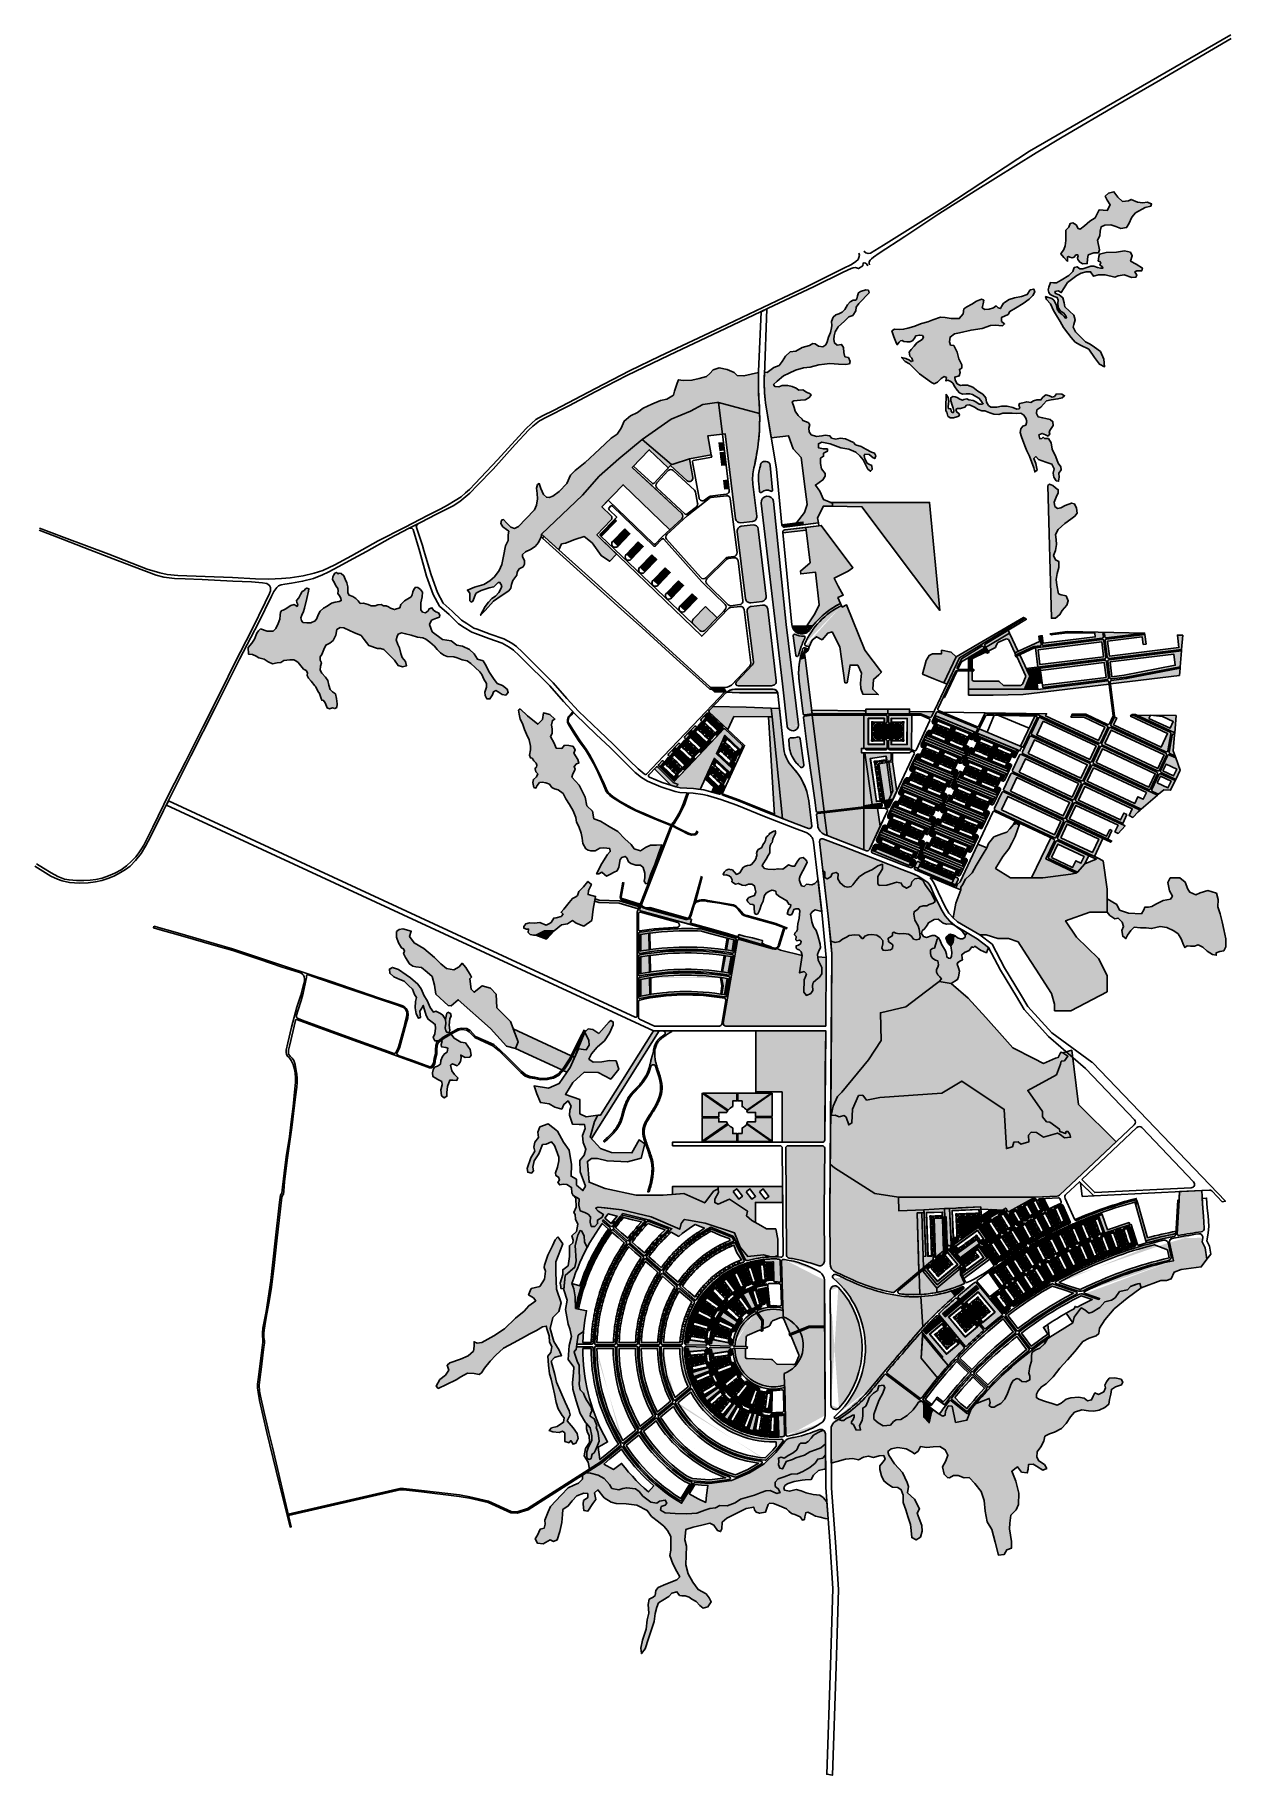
# Model space of a CAD drawing. Header units: millimetres. Extents: x 2240546 to 2245671, y 376439 to 383894.
import ezdxf

# ---------------------------------------------------------------- set-up
doc = ezdxf.new("R2010")
doc.units = ezdxf.units.MM
for name, color, linetype, true_color in [('благоустройство_внутридворовые_дороги', 7, 'Continuous', 0x000000), ('благоустройство_внутридворовые_площадки', 7, 'Continuous', 0x000000), ('благоустройство_внутриквартальные_дороги_парковки', 7, 'Continuous', 0x000000), ('благоустройство_детская_площадка', 7, 'Continuous', 0x000000), ('благоустройство_зеленые насаждения', 7, 'Continuous', 0x000000), ('благоустройство_озеленение', 7, 'Continuous', 0x000000), ('благоустройство_отмостка', 7, 'Continuous', 0x000000), ('благоустройство_парковка', 7, 'Continuous', 0x000000), ('благоустройство_пешеходные_дороги', 7, 'Continuous', 0x000000), ('благоустройство_пешеходные_дорожки', 7, 'Continuous', 0x000000), ('благоустройство_спорт', 7, 'Continuous', 0x000000)]:
    doc.layers.add(name, color=color, linetype=linetype, true_color=true_color)
for name, color, linetype, transparency in [('благоустройство_штриховка_внутридомовые_площадки', 221, 'Continuous', 0.5), ('благоустройство_штриховка_зеленые насаждения', 90, 'Continuous', 0.5), ('благоустройство_штриховка_озеленение', 105, 'Continuous', 0.5), ('благоустройство_штриховка_отмостка', 160, 'Continuous', 0.5), ('благоустройство_штриховка_парковка', 252, 'Continuous', 0.5), ('благоустройство_штриховка_пешеходные_дорожки', 31, 'Continuous', 0.5), ('благоустройство_штриховка_спорт', 165, 'Continuous', 0.5)]:
    doc.layers.add(name, color=color, linetype=linetype, transparency=transparency)
doc.layers.add('благоустройство_элементы парковки', color=250, linetype='Continuous')
doc.layers.add('штриховка_пешеходные_дороги', color=210, linetype='Continuous')
pattern_1 = [(0, (0, 0), (0, 0.6985), [0.508, -0.1905]), (90, (0, 0), (-0.6985, 4e-17), [0.508, -0.1905])]

# ---------------------------------------------------------------- blocks, each defined once
blk = doc.blocks.new('разметка_парковка')
at = {"layer": 'благоустройство_элементы парковки'}
for points in [[(0, 0), (0.0037, 0.0026)], [(0.0037, 0.0026), (0.0034, 0.003)], [(0.004, 0.0022), (0.0037, 0.0026)]]:
    blk.add_lwpolyline(points, dxfattribs=at)

msp = doc.modelspace()

# ---------------------------------------------------------------- hatches: boundary and pattern name
at = {"layer": 'благоустройство_штриховка_внутридомовые_площадки'}
h = msp.add_hatch(color=256, dxfattribs=at)
h.dxf.hatch_style = 1
h.paths.add_polyline_path([(2243404.3, 380951.1), (2243421.4, 380969.2), (2243424.7, 380966.1), (2243407.6, 380948)])
h = msp.add_hatch(color=256, dxfattribs=at)
h.dxf.hatch_style = 1
edge = h.paths.add_edge_path()
edge.add_line((2244392.1, 380945.1), (2244402.2, 380966.5))
edge.add_line((2244402.2, 380966.5), (2244411.4, 380962.7))
edge.add_line((2244411.4, 380962.7), (2244400.8, 380940))
edge.add_line((2244400.8, 380940), (2244396.2, 380942))
edge.add_arc((2244400.1, 380951.2), 10, 217.68176, 247.43957, ccw=False)
h = msp.add_hatch(color=256, dxfattribs=at)
h.dxf.hatch_style = 1
h.paths.add_polyline_path([(2243334.3, 380876.9), (2243351.4, 380895.1), (2243354.8, 380891.9), (2243337.6, 380873.8)])
h = msp.add_hatch(color=256, dxfattribs=at)
h.dxf.hatch_style = 1
h.paths.add_polyline_path([(2243368.5, 380906.5), (2243385.6, 380924.7), (2243382.3, 380927.8), (2243365.2, 380909.6)])
h = msp.add_hatch(color=256, dxfattribs=at)
h.dxf.hatch_style = 1
edge = h.paths.add_edge_path()
edge.add_line((2244367.3, 380892.2), (2244377.6, 380914.1))
edge.add_arc((2244377.9, 380904.1), 10, 67.43957, 92.02438, ccw=False)
edge.add_line((2244381.8, 380913.3), (2244387.2, 380911))
edge.add_line((2244387.2, 380911), (2244376.6, 380888.4))
edge.add_line((2244376.6, 380888.4), (2244367.3, 380892.2))
h = msp.add_hatch(color=256, dxfattribs=at)
h.dxf.hatch_style = 1
h.paths.add_polyline_path([(2244557.5, 380902), (2244565.8, 380898.6), (2244555.2, 380875.9), (2244546.9, 380879.4)])
h = msp.add_hatch(color=256, dxfattribs=at)
h.dxf.hatch_style = 1
h.paths.add_polyline_path([(2244575.5, 380867.5), (2244586.2, 380890.1), (2244594.5, 380886.7), (2244583.9, 380864)])
h = msp.add_hatch(color=256, dxfattribs=at)
h.dxf.hatch_style = 1
h.paths.add_polyline_path([(2243264.3, 380802.7), (2243281.4, 380820.9), (2243284.8, 380817.7), (2243267.6, 380799.5)])
h = msp.add_hatch(color=256, dxfattribs=at)
h.dxf.hatch_style = 1
h.paths.add_polyline_path([(2243295.1, 380835.4), (2243312.3, 380853.6), (2243315.6, 380850.5), (2243298.5, 380832.3)])
h = msp.add_hatch(color=256, dxfattribs=at)
h.dxf.hatch_style = 1
edge = h.paths.add_edge_path()
edge.add_line((2243549.1, 380814.4), (2243566.2, 380832.6))
edge.add_line((2243566.2, 380832.6), (2243555.6, 380808.8))
edge.add_arc((2243557.4, 380813.5), 5, 226.63838, 249.52863, ccw=False)
edge.add_line((2243553.9, 380809.8), (2243549.1, 380814.4))
h = msp.add_hatch(color=256, dxfattribs=at)
h.dxf.hatch_style = 1
edge = h.paths.add_edge_path()
edge.add_line((2244196.8, 380836.2), (2244196.8, 380837.2))
edge.add_line((2244196.8, 380837.2), (2244106.1, 380837.2))
edge.add_line((2244106.1, 380837.2), (2244106.1, 380831.2))
edge.add_line((2244106.1, 380831.2), (2244191.8, 380831.2))
edge.add_arc((2244191.8, 380836.2), 5, 270, 360)
h = msp.add_hatch(color=256, dxfattribs=at)
h.dxf.hatch_style = 1
edge = h.paths.add_edge_path()
edge.add_arc((2244207.8, 380836.2), 5, 180, 270, ccw=False)
edge.add_line((2244202.8, 380836.2), (2244202.8, 380837.2))
edge.add_line((2244202.8, 380837.2), (2244293.1, 380837.2))
edge.add_line((2244293.1, 380837.2), (2244293.1, 380831.2))
edge.add_line((2244293.1, 380831.2), (2244207.8, 380831.2))
h = msp.add_hatch(color=256, dxfattribs=at)
h.dxf.hatch_style = 1
edge = h.paths.add_edge_path()
edge.add_line((2244319.7, 380790.7), (2244330, 380812.6))
edge.add_arc((2244330.3, 380802.6), 10, 67.43957, 91.96404, ccw=False)
edge.add_line((2244334.2, 380811.8), (2244339.6, 380809.5))
edge.add_line((2244339.6, 380809.5), (2244329, 380786.9))
edge.add_line((2244329, 380786.9), (2244319.7, 380790.7))
h = msp.add_hatch(color=256, dxfattribs=at)
h.dxf.hatch_style = 1
edge = h.paths.add_edge_path()
edge.add_line((2244344.5, 380843.6), (2244354.6, 380865))
edge.add_line((2244354.6, 380865), (2244363.8, 380861.2))
edge.add_line((2244363.8, 380861.2), (2244353.2, 380838.5))
edge.add_line((2244353.2, 380838.5), (2244348.6, 380840.5))
edge.add_arc((2244352.4, 380849.7), 10, 217.74212, 247.43957, ccw=False)
h = msp.add_hatch(color=256, dxfattribs=at)
h.dxf.hatch_style = 1
h.paths.add_polyline_path([(2244533.3, 380850.4), (2244541.6, 380846.9), (2244531, 380824.3), (2244522.6, 380827.7)])
h = msp.add_hatch(color=256, dxfattribs=at)
h.dxf.hatch_style = 1
h.paths.add_polyline_path([(2244561.9, 380838.5), (2244570.2, 380835), (2244559.6, 380812.4), (2244551.3, 380815.8)])
h = msp.add_hatch(color=256, dxfattribs=at)
h.dxf.hatch_style = 1
h.paths.add_polyline_path([(2244740.5, 380826), (2244748.9, 380822.5), (2244738.2, 380799.9), (2244729.9, 380803.3)])
h = msp.add_hatch(color=256, dxfattribs=at)
h.dxf.hatch_style = 1
h.paths.add_polyline_path([(2243228.5, 380758.1), (2243245.7, 380776.2), (2243242.3, 380779.4), (2243225.1, 380761.2)])
h = msp.add_hatch(color=256, dxfattribs=at)
h.dxf.hatch_style = 1
edge = h.paths.add_edge_path()
edge.add_line((2243509.1, 380711.9), (2243518, 380731.5))
edge.add_line((2243518, 380731.5), (2243504.1, 380716.7))
edge.add_line((2243504.1, 380716.7), (2243508.8, 380712.2))
edge.add_arc((2243512.2, 380715.8), 5, 226.63838, 231.21306)
h = msp.add_hatch(color=256, dxfattribs=at)
h.dxf.hatch_style = 1
h.paths.add_polyline_path([(2243520.2, 380763.3), (2243537.3, 380781.5), (2243541.7, 380777.4), (2243530.9, 380753.2)])
h = msp.add_hatch(color=256, dxfattribs=at)
h.dxf.hatch_style = 1
edge = h.paths.add_edge_path()
edge.add_line((2244296.9, 380742.1), (2244307, 380763.5))
edge.add_line((2244307, 380763.5), (2244316.2, 380759.7))
edge.add_line((2244316.2, 380759.7), (2244305.6, 380737))
edge.add_line((2244305.6, 380737), (2244301, 380739))
edge.add_arc((2244304.8, 380748.2), 10, 217.80244, 247.43957, ccw=False)
h = msp.add_hatch(color=256, dxfattribs=at)
h.dxf.hatch_style = 1
h.paths.add_polyline_path([(2244475, 380726.2), (2244485.7, 380748.9), (2244494, 380745.4), (2244483.3, 380722.8)])
h = msp.add_hatch(color=256, dxfattribs=at)
h.dxf.hatch_style = 1
h.paths.add_polyline_path([(2244509.9, 380800.5), (2244518.2, 380797.1), (2244507.6, 380774.4), (2244499.3, 380777.9)])
h = msp.add_hatch(color=256, dxfattribs=at)
h.dxf.hatch_style = 1
h.paths.add_polyline_path([(2244514.3, 380737), (2244522.6, 380733.5), (2244512, 380710.9), (2244503.7, 380714.3)])
h = msp.add_hatch(color=256, dxfattribs=at)
h.dxf.hatch_style = 1
h.paths.add_polyline_path([(2244538.5, 380788.6), (2244546.9, 380785.2), (2244536.2, 380762.5), (2244527.9, 380766)])
h = msp.add_hatch(color=256, dxfattribs=at)
h.dxf.hatch_style = 1
h.paths.add_polyline_path([(2244716.3, 380774.3), (2244724.6, 380770.9), (2244714, 380748.2), (2244705.7, 380751.7)])
h = msp.add_hatch(color=256, dxfattribs=at)
h.dxf.hatch_style = 1
h.paths.add_polyline_path([(2243474.8, 380665.9), (2243491.9, 380684.1), (2243495, 380681.2), (2243484, 380657.2)])
h = msp.add_hatch(color=256, dxfattribs=at)
h.dxf.hatch_style = 1
edge = h.paths.add_edge_path()
edge.add_line((2244259.4, 380662), (2244268.6, 380658.2))
edge.add_line((2244268.6, 380658.2), (2244258, 380635.6))
edge.add_line((2244258, 380635.6), (2244253.3, 380637.5))
edge.add_arc((2244257.2, 380646.7), 10, 217.86273, 247.43957, ccw=False)
edge.add_line((2244249.3, 380640.6), (2244259.4, 380662))
h = msp.add_hatch(color=256, dxfattribs=at)
h.dxf.hatch_style = 1
edge = h.paths.add_edge_path()
edge.add_arc((2244282.7, 380701.1), 10, 67.43957, 91.90373, ccw=False)
edge.add_line((2244286.5, 380710.3), (2244292, 380708))
edge.add_line((2244292, 380708), (2244281.4, 380685.4))
edge.add_line((2244281.4, 380685.4), (2244272.1, 380689.2))
edge.add_line((2244272.1, 380689.2), (2244282.4, 380711.1))
h = msp.add_hatch(color=256, dxfattribs=at)
h.dxf.hatch_style = 1
h.paths.add_polyline_path([(2244451.6, 380676.4), (2244462.3, 380699), (2244470.6, 380695.6), (2244460, 380672.9)])
h = msp.add_hatch(color=256, dxfattribs=at)
h.dxf.hatch_style = 1
h.paths.add_polyline_path([(2244490.9, 380687.1), (2244499.2, 380683.7), (2244488.6, 380661), (2244480.3, 380664.5)])
h = msp.add_hatch(color=256, dxfattribs=at)
h.dxf.hatch_style = 1
h.paths.add_polyline_path([(2244668.7, 380672.8), (2244677, 380669.4), (2244666.4, 380646.7), (2244658.1, 380650.2)])
h = msp.add_hatch(color=256, dxfattribs=at)
h.dxf.hatch_style = 1
h.paths.add_polyline_path([(2244692.9, 380724.5), (2244701.2, 380721), (2244690.6, 380698.4), (2244682.3, 380701.8)])
h = msp.add_hatch(color=256, dxfattribs=at)
h.dxf.hatch_style = 1
edge = h.paths.add_edge_path()
edge.add_line((2244154.7, 380586.5), (2244152.8, 380599.3))
edge.add_line((2244152.8, 380599.3), (2244174.5, 380602.5))
edge.add_line((2244174.5, 380602.5), (2244176, 380592.3))
edge.add_arc((2244171.1, 380591.5), 5, -90, 8.28037, ccw=False)
edge.add_line((2244171.1, 380586.5), (2244154.7, 380586.5))
h = msp.add_hatch(color=256, dxfattribs=at)
h.dxf.hatch_style = 1
edge = h.paths.add_edge_path()
edge.add_line((2244224.5, 380587.7), (2244234.7, 380609.6))
edge.add_arc((2244235.1, 380599.6), 10, 67.43957, 91.84345, ccw=False)
edge.add_line((2244238.9, 380608.8), (2244244.4, 380606.6))
edge.add_line((2244244.4, 380606.6), (2244233.7, 380583.9))
edge.add_line((2244233.7, 380583.9), (2244224.5, 380587.7))
h = msp.add_hatch(color=256, dxfattribs=at)
h.dxf.hatch_style = 1
h.paths.add_polyline_path([(2244404, 380574.9), (2244414.7, 380597.5), (2244423, 380594.1), (2244412.3, 380571.4)])
h = msp.add_hatch(color=256, dxfattribs=at)
h.dxf.hatch_style = 1
h.paths.add_polyline_path([(2244438, 380647.4), (2244446.4, 380643.9), (2244435.7, 380621.3), (2244427.4, 380624.7)])
h = msp.add_hatch(color=256, dxfattribs=at)
h.dxf.hatch_style = 1
h.paths.add_polyline_path([(2244443.3, 380585.6), (2244451.6, 380582.2), (2244441, 380559.5), (2244432.7, 380563)])
h = msp.add_hatch(color=256, dxfattribs=at)
h.dxf.hatch_style = 1
h.paths.add_polyline_path([(2244466.7, 380635.5), (2244475, 380632), (2244464.4, 380609.4), (2244456.1, 380612.8)])
h = msp.add_hatch(color=256, dxfattribs=at)
h.dxf.hatch_style = 1
h.paths.add_polyline_path([(2244645.3, 380623), (2244653.6, 380619.5), (2244643, 380596.9), (2244634.7, 380600.3)])
h = msp.add_hatch(color=256, dxfattribs=at)
h.dxf.hatch_style = 1
edge = h.paths.add_edge_path()
edge.add_line((2244176.9, 380486.2), (2244187.1, 380508.1))
edge.add_arc((2244187.4, 380498.1), 10, 67.43957, 91.7832, ccw=False)
edge.add_line((2244191.3, 380507.3), (2244196.7, 380505.1))
edge.add_line((2244196.7, 380505.1), (2244186.1, 380482.4))
edge.add_line((2244186.1, 380482.4), (2244176.9, 380486.2))
h = msp.add_hatch(color=256, dxfattribs=at)
h.dxf.hatch_style = 1
edge = h.paths.add_edge_path()
edge.add_line((2244201.7, 380539.1), (2244211.7, 380560.5))
edge.add_line((2244211.7, 380560.5), (2244221, 380556.7))
edge.add_line((2244221, 380556.7), (2244210.4, 380534.1))
edge.add_line((2244210.4, 380534.1), (2244205.7, 380536))
edge.add_arc((2244209.6, 380545.2), 10, 217.92299, 247.43957, ccw=False)
h = msp.add_hatch(color=256, dxfattribs=at)
h.dxf.hatch_style = 1
h.paths.add_polyline_path([(2244379.8, 380523.2), (2244390.4, 380545.9), (2244398.7, 380542.4), (2244388.1, 380519.8)])
h = msp.add_hatch(color=256, dxfattribs=at)
h.dxf.hatch_style = 1
h.paths.add_polyline_path([(2244419.1, 380534), (2244427.4, 380530.5), (2244416.8, 380507.9), (2244408.5, 380511.3)])
h = msp.add_hatch(color=256, dxfattribs=at)
h.dxf.hatch_style = 1
h.paths.add_polyline_path([(2244597.7, 380521.5), (2244606, 380518), (2244595.4, 380495.4), (2244587.1, 380498.8)])
h = msp.add_hatch(color=256, dxfattribs=at)
h.dxf.hatch_style = 1
h.paths.add_polyline_path([(2244621.1, 380571.3), (2244629.4, 380567.9), (2244618.8, 380545.2), (2244610.4, 380548.7)])
h = msp.add_hatch(color=256, dxfattribs=at)
h.dxf.hatch_style = 1
edge = h.paths.add_edge_path()
edge.add_line((2244162.7, 380432.6), (2244158.1, 380434.5))
edge.add_arc((2244161.9, 380443.7), 10, 217.98322, 247.43948, ccw=False)
edge.add_line((2244154, 380437.6), (2244164.1, 380459))
edge.add_line((2244164.1, 380459), (2244173.4, 380455.2))
edge.add_line((2244173.4, 380455.2), (2244162.7, 380432.6))
h = msp.add_hatch(color=256, dxfattribs=at)
h.dxf.hatch_style = 1
h.paths.add_polyline_path([(2244332.2, 380421.7), (2244342.8, 380444.4), (2244351.1, 380440.9), (2244340.5, 380418.3)])
h = msp.add_hatch(color=256, dxfattribs=at)
h.dxf.hatch_style = 1
h.paths.add_polyline_path([(2244356.4, 380473.4), (2244367, 380496), (2244375.4, 380492.6), (2244364.7, 380469.9)])
h = msp.add_hatch(color=256, dxfattribs=at)
h.dxf.hatch_style = 1
h.paths.add_polyline_path([(2244371.5, 380432.5), (2244379.8, 380429), (2244369.2, 380406.4), (2244360.8, 380409.8)])
h = msp.add_hatch(color=256, dxfattribs=at)
h.dxf.hatch_style = 1
h.paths.add_polyline_path([(2244395.7, 380484.1), (2244404, 380480.7), (2244393.4, 380458), (2244385.1, 380461.5)])
h = msp.add_hatch(color=256, dxfattribs=at)
h.dxf.hatch_style = 1
h.paths.add_polyline_path([(2244573.5, 380469.8), (2244581.8, 380466.4), (2244571.1, 380443.7), (2244562.8, 380447.2)])
h = msp.add_hatch(color=256, dxfattribs=at)
h.dxf.hatch_style = 1
h.paths.add_polyline_path([(2244308.8, 380371.9), (2244319.4, 380394.5), (2244327.7, 380391.1), (2244317.1, 380368.4)])
h = msp.add_hatch(color=256, dxfattribs=at)
h.dxf.hatch_style = 1
h.paths.add_polyline_path([(2244348.1, 380382.6), (2244356.4, 380379.2), (2244345.8, 380356.5), (2244337.5, 380360)])
h = msp.add_hatch(color=256, dxfattribs=at)
h.dxf.hatch_style = 1
h.paths.add_polyline_path([(2244525.8, 380368.3), (2244534.2, 380364.9), (2244523.5, 380342.2), (2244515.2, 380345.7)])
h = msp.add_hatch(color=256, dxfattribs=at)
h.dxf.hatch_style = 1
h.paths.add_polyline_path([(2244550.1, 380420), (2244558.4, 380416.5), (2244547.8, 380393.9), (2244539.4, 380397.3)])
h = msp.add_hatch(color=256, dxfattribs=at)
h.dxf.hatch_style = 1
h.paths.add_polyline_path([(2244502.5, 380318.5), (2244510.8, 380315), (2244500.1, 380292.4), (2244491.8, 380295.8)])
h = msp.add_hatch(color=256, dxfattribs=at)
h.dxf.hatch_style = 1
h.paths.add_polyline_path([(2244624.8, 378804.4), (2244622.1, 378808.6), (2244642.3, 378821.4), (2244645, 378817.2)])
h = msp.add_hatch(color=256, dxfattribs=at)
h.dxf.hatch_style = 1
h.paths.add_polyline_path([(2244676.7, 378837.4), (2244696.9, 378850.2), (2244694.2, 378854.5), (2244674.1, 378841.7)])
h = msp.add_hatch(color=256, dxfattribs=at)
h.dxf.hatch_style = 1
edge = h.paths.add_edge_path()
edge.add_line((2244757.5, 378800.9), (2244778.4, 378812.6))
edge.add_arc((2244774, 378810.2), 5, -60.63128, 29.37029, ccw=False)
edge.add_line((2244776.4, 378805.8), (2244760.1, 378796.6))
edge.add_line((2244760.1, 378796.6), (2244757.5, 378800.9))
h = msp.add_hatch(color=256, dxfattribs=at)
h.dxf.hatch_style = 1
edge = h.paths.add_edge_path()
edge.add_line((2244806.4, 378827.9), (2244827.6, 378839.1))
edge.add_line((2244827.6, 378839.1), (2244829.9, 378834.7))
edge.add_line((2244829.9, 378834.7), (2244813.1, 378826))
edge.add_arc((2244810.8, 378830.4), 5.01, 209.96077, 297.22171, ccw=False)
h = msp.add_hatch(color=256, dxfattribs=at)
h.dxf.hatch_style = 1
edge = h.paths.add_edge_path()
edge.add_line((2244841, 378846), (2244862.4, 378856.8))
edge.add_arc((2244857.9, 378854.5), 5, -63.24747, 26.96778, ccw=False)
edge.add_line((2244860.1, 378850), (2244843.3, 378841.5))
edge.add_line((2244843.3, 378841.5), (2244841, 378846))
h = msp.add_hatch(color=256, dxfattribs=at)
h.dxf.hatch_style = 1
edge = h.paths.add_edge_path()
edge.add_line((2244940.8, 378800.2), (2244962.6, 378810.2))
edge.add_line((2244962.6, 378810.2), (2244968.3, 378797.4))
edge.add_arc((2245768.6, 377028.7), 1941.3, 114.34537, 115.0524)
edge.add_line((2244946.6, 378787.4), (2244940.8, 378800.2))
h = msp.add_hatch(color=256, dxfattribs=at)
h.dxf.hatch_style = 1
edge = h.paths.add_edge_path()
edge.add_line((2244982.7, 378779.8), (2244977.1, 378792.6))
edge.add_arc((2245784.7, 376986.2), 1978.7, 113.38681, 114.08818, ccw=False)
edge.add_line((2244999.2, 378802.4), (2245004.8, 378789.5))
edge.add_line((2245004.8, 378789.5), (2244982.7, 378779.8))
h = msp.add_hatch(color=256, dxfattribs=at)
h.dxf.hatch_style = 1
edge = h.paths.add_edge_path()
edge.add_arc((2245784.7, 376986.2), 1978.7, 112.20253, 112.91026, ccw=False)
edge.add_line((2245036.9, 378818.2), (2245042.4, 378805.3))
edge.add_line((2245042.4, 378805.3), (2245019.8, 378795.9))
edge.add_line((2245019.8, 378795.9), (2245014.4, 378808.8))
h = msp.add_hatch(color=256, dxfattribs=at)
h.dxf.hatch_style = 1
edge = h.paths.add_edge_path()
edge.add_line((2245081.5, 378820.8), (2245076.6, 378833.9))
edge.add_arc((2245784.7, 376986.2), 1978.7, 110.2669, 110.96786, ccw=False)
edge.add_line((2245099.3, 378842.4), (2245104.1, 378829.3))
edge.add_line((2245104.1, 378829.3), (2245081.5, 378820.8))
h = msp.add_hatch(color=256, dxfattribs=at)
h.dxf.hatch_style = 1
edge = h.paths.add_edge_path()
edge.add_line((2244437.4, 378721.4), (2244438.7, 378684.1))
edge.add_line((2244438.7, 378684.1), (2244454.6, 378697.4))
edge.add_arc((2244451.4, 378701.2), 5, 309.88968, 399.85491)
edge.add_line((2244455.2, 378704.4), (2244443.6, 378718.4))
edge.add_arc((2244447.4, 378721.6), 5, 181.95177, 219.85491, ccw=False)
edge.add_line((2244442.4, 378721.4), (2244437.4, 378721.4))
h = msp.add_hatch(color=256, dxfattribs=at)
h.dxf.hatch_style = 1
edge = h.paths.add_edge_path()
edge.add_line((2244472.1, 378711.2), (2244470.9, 378735.5))
edge.add_line((2244470.9, 378735.5), (2244502.7, 378737))
edge.add_line((2244502.7, 378737), (2244502.7, 378735.5))
edge.add_arc((2244497, 378736.1), 5.78, 307.57827, 354.60849, ccw=False)
edge.add_line((2244500.5, 378731.5), (2244472.1, 378711.2))
h = msp.add_hatch(color=256, dxfattribs=at)
h.dxf.hatch_style = 1
edge = h.paths.add_edge_path()
edge.add_line((2244597.5, 378718.4), (2244613.7, 378730.1))
edge.add_line((2244613.7, 378730.1), (2244623.4, 378716.5))
edge.add_line((2244623.4, 378716.5), (2244604.8, 378713))
edge.add_arc((2244604, 378718.1), 5.12, 216.76117, 278.76968, ccw=False)
edge.add_line((2244599.9, 378715), (2244597.5, 378718.4))
h = msp.add_hatch(color=256, dxfattribs=at)
h.dxf.hatch_style = 1
edge = h.paths.add_edge_path()
edge.add_line((2244767.3, 378692), (2244759.9, 378703.8))
edge.add_line((2244759.9, 378703.8), (2244780.5, 378716))
edge.add_line((2244780.5, 378716), (2244787.9, 378704.2))
edge.add_arc((2245627.1, 377255.4), 1674.3, 120.08051, 120.90029)
h = msp.add_hatch(color=256, dxfattribs=at)
h.dxf.hatch_style = 1
edge = h.paths.add_edge_path()
edge.add_line((2244802.5, 378728.7), (2244824.6, 378741.1))
edge.add_line((2244824.6, 378741.1), (2244831.3, 378728.8))
edge.add_arc((2245768.6, 377028.7), 1941.3, 118.86932, 119.59492)
edge.add_line((2244809.9, 378716.8), (2244802.5, 378728.7))
h = msp.add_hatch(color=256, dxfattribs=at)
h.dxf.hatch_style = 1
edge = h.paths.add_edge_path()
edge.add_arc((2245784.7, 376986.2), 1978.7, 118.46625, 119.38181, ccw=False)
edge.add_line((2244841.5, 378725.7), (2244848.2, 378713.4))
edge.add_line((2244848.2, 378713.4), (2244821.3, 378698.5))
edge.add_line((2244821.3, 378698.5), (2244813.9, 378710.4))
h = msp.add_hatch(color=256, dxfattribs=at)
h.dxf.hatch_style = 1
edge = h.paths.add_edge_path()
edge.add_line((2244853.8, 378756.8), (2244875, 378767.9))
edge.add_line((2244875, 378767.9), (2244881.4, 378755.4))
edge.add_arc((2245768.6, 377028.7), 1941.3, 117.19528, 117.90231)
edge.add_line((2244860.2, 378744.4), (2244853.8, 378756.8))
h = msp.add_hatch(color=256, dxfattribs=at)
h.dxf.hatch_style = 1
edge = h.paths.add_edge_path()
edge.add_arc((2245784.7, 376986.2), 1978.7, 116.50691, 117.207, ccw=False)
edge.add_line((2244901.6, 378756.9), (2244907.8, 378744.4))
edge.add_line((2244907.8, 378744.4), (2244886.3, 378733.5))
edge.add_line((2244886.3, 378733.5), (2244880, 378746))
h = msp.add_hatch(color=256, dxfattribs=at)
h.dxf.hatch_style = 1
edge = h.paths.add_edge_path()
edge.add_line((2244888.4, 378774.7), (2244909.9, 378785.4))
edge.add_line((2244909.9, 378785.4), (2244916.2, 378772.9))
edge.add_arc((2245768.6, 377028.7), 1941.3, 116.04756, 116.75459)
edge.add_line((2244894.7, 378762.2), (2244888.4, 378774.7))
h = msp.add_hatch(color=256, dxfattribs=at)
h.dxf.hatch_style = 1
edge = h.paths.add_edge_path()
edge.add_line((2244922.5, 378751.6), (2244916.3, 378764.2))
edge.add_arc((2245784.7, 376986.2), 1978.7, 115.32996, 116.03033, ccw=False)
edge.add_line((2244938.1, 378774.7), (2244944.2, 378762.1))
edge.add_line((2244944.2, 378762.1), (2244922.5, 378751.6))
h = msp.add_hatch(color=256, dxfattribs=at)
h.dxf.hatch_style = 1
edge = h.paths.add_edge_path()
edge.add_line((2245228.2, 378709.2), (2245250.8, 378716.3))
edge.add_line((2245250.8, 378716.3), (2245254.9, 378703.1))
edge.add_arc((2245776.8, 377010), 1771.7, 107.13254, 107.90001)
edge.add_line((2245232.3, 378695.9), (2245228.2, 378709.2))
h = msp.add_hatch(color=256, dxfattribs=at)
h.dxf.hatch_style = 1
edge = h.paths.add_edge_path()
edge.add_line((2243641.5, 378626.9), (2243638.4, 378643))
edge.add_arc((2243711, 378268.3), 381.7, 96.12512, 100.96432, ccw=False)
edge.add_line((2243670.3, 378647.8), (2243672, 378629.8))
edge.add_line((2243672, 378629.8), (2243641.5, 378626.9))
h = msp.add_hatch(color=256, dxfattribs=at)
h.dxf.hatch_style = 1
edge = h.paths.add_edge_path()
edge.add_line((2244436.6, 378668), (2244460.9, 378688.3))
edge.add_line((2244460.9, 378688.3), (2244457.7, 378692.1))
edge.add_line((2244457.7, 378692.1), (2244437.2, 378675.1))
edge.add_arc((2244440.4, 378671.2), 4.99, 129.86147, 220.68553)
h = msp.add_hatch(color=256, dxfattribs=at)
h.dxf.hatch_style = 1
edge = h.paths.add_edge_path()
edge.add_line((2244681.9, 378643.5), (2244676.9, 378651.1))
edge.add_line((2244676.9, 378651.1), (2244696.9, 378664.3))
edge.add_line((2244696.9, 378664.3), (2244704.6, 378652.6))
edge.add_arc((2245627.1, 377255.4), 1674.3, 123.43509, 124.08668)
edge.add_arc((2244686.2, 378646.5), 5.23, 214.89808, 299.70673, ccw=False)
h = msp.add_hatch(color=256, dxfattribs=at)
h.dxf.hatch_style = 1
edge = h.paths.add_edge_path()
edge.add_arc((2245770.6, 377014.6), 1947, 123.08217, 123.78714, ccw=False)
edge.add_line((2244707.8, 378646), (2244715.5, 378634.3))
edge.add_line((2244715.5, 378634.3), (2244695.5, 378621.1))
edge.add_line((2244695.5, 378621.1), (2244687.8, 378632.8))
h = msp.add_hatch(color=256, dxfattribs=at)
h.dxf.hatch_style = 1
edge = h.paths.add_edge_path()
edge.add_line((2244717.1, 378660.8), (2244709.5, 378672.5))
edge.add_line((2244709.5, 378672.5), (2244729.8, 378685.3))
edge.add_line((2244729.8, 378685.3), (2244737.3, 378673.6))
edge.add_arc((2245627.1, 377255.4), 1674.3, 122.1043, 122.92313)
h = msp.add_hatch(color=256, dxfattribs=at)
h.dxf.hatch_style = 1
edge = h.paths.add_edge_path()
edge.add_line((2244728.6, 378642.8), (2244721, 378654.6))
edge.add_arc((2245770.6, 377014.6), 1947, 121.91438, 122.61935, ccw=False)
edge.add_line((2244741.3, 378667.4), (2244748.9, 378655.6))
edge.add_line((2244748.9, 378655.6), (2244728.6, 378642.8))
h = msp.add_hatch(color=256, dxfattribs=at)
h.dxf.hatch_style = 1
edge = h.paths.add_edge_path()
edge.add_line((2244778.6, 378673.7), (2244771.2, 378685.6))
edge.add_arc((2245770.6, 377014.6), 1947, 120.17703, 120.88203, ccw=False)
edge.add_line((2244791.9, 378697.8), (2244799.3, 378685.9))
edge.add_line((2244799.3, 378685.9), (2244778.6, 378673.7))
h = msp.add_hatch(color=256, dxfattribs=at)
h.dxf.hatch_style = 1
edge = h.paths.add_edge_path()
edge.add_line((2245044.5, 378638.4), (2245066.2, 378648))
edge.add_line((2245066.2, 378648), (2245071.7, 378635.3))
edge.add_arc((2245776.8, 377010), 1771.7, 113.4525, 114.21997)
edge.add_line((2245050, 378625.7), (2245044.5, 378638.4))
h = msp.add_hatch(color=256, dxfattribs=at)
h.dxf.hatch_style = 1
edge = h.paths.add_edge_path()
edge.add_line((2245080, 378654), (2245102.1, 378663.2))
edge.add_line((2245102.1, 378663.2), (2245107.5, 378650.4))
edge.add_arc((2245776.8, 377010), 1771.7, 112.19593, 112.96984)
edge.add_line((2245085.4, 378641.2), (2245080, 378654))
h = msp.add_hatch(color=256, dxfattribs=at)
h.dxf.hatch_style = 1
edge = h.paths.add_edge_path()
edge.add_line((2245135.3, 378676.3), (2245157.6, 378684.7))
edge.add_line((2245157.6, 378684.7), (2245162.4, 378671.7))
edge.add_arc((2245776.8, 377010), 1771.7, 110.29252, 111.05958)
edge.add_line((2245140.2, 378663.3), (2245135.3, 378676.3))
h = msp.add_hatch(color=256, dxfattribs=at)
h.dxf.hatch_style = 1
edge = h.paths.add_edge_path()
edge.add_line((2245171.7, 378689.9), (2245194.3, 378697.8))
edge.add_line((2245194.3, 378697.8), (2245199, 378684.8))
edge.add_arc((2245776.8, 377010), 1771.7, 109.03595, 109.80986)
edge.add_line((2245176.4, 378676.8), (2245171.7, 378689.9))
h = msp.add_hatch(color=256, dxfattribs=at)
h.dxf.hatch_style = 1
edge = h.paths.add_edge_path()
edge.add_arc((2243711, 378268.3), 381.7, 122.64294, 127.22245, ccw=False)
edge.add_line((2243505.1, 378589.7), (2243514.2, 378575.6))
edge.add_line((2243514.2, 378575.6), (2243490.6, 378558.1))
edge.add_line((2243490.6, 378558.1), (2243480.1, 378572.3))
h = msp.add_hatch(color=256, dxfattribs=at)
h.dxf.hatch_style = 1
edge = h.paths.add_edge_path()
edge.add_line((2243530, 378585.2), (2243556.3, 378597.9))
edge.add_line((2243556.3, 378597.9), (2243548.7, 378613.8))
edge.add_arc((2243711, 378268.3), 381.7, 115.16459, 119.74196)
edge.add_line((2243521.7, 378599.7), (2243530, 378585.2))
h = msp.add_hatch(color=256, dxfattribs=at)
h.dxf.hatch_style = 1
edge = h.paths.add_edge_path()
edge.add_line((2243595.6, 378613.6), (2243623.5, 378622.6))
edge.add_line((2243623.5, 378622.6), (2243619.5, 378638.9))
edge.add_arc((2243711, 378268.3), 381.7, 103.86514, 108.44786)
edge.add_line((2243590.2, 378630.4), (2243595.6, 378613.6))
h = msp.add_hatch(color=256, dxfattribs=at)
h.dxf.hatch_style = 1
edge = h.paths.add_edge_path()
edge.add_line((2244363.3, 378613.2), (2244366.5, 378609.4))
edge.add_line((2244366.5, 378609.4), (2244382.5, 378622.8))
edge.add_arc((2244378.7, 378619.6), 5, 39.73906, 129.88968)
edge.add_line((2244375.5, 378623.5), (2244363.3, 378613.2))
h = msp.add_hatch(color=256, dxfattribs=at)
h.dxf.hatch_style = 1
edge = h.paths.add_edge_path()
edge.add_line((2244515.7, 378586), (2244515.7, 378608.2))
edge.add_arc((2244520.7, 378608.2), 5, 126.26031, 180, ccw=False)
edge.add_line((2244517.8, 378612.2), (2244520.2, 378614))
edge.add_line((2244520.2, 378614), (2244532.5, 378597.1))
edge.add_line((2244532.5, 378597.1), (2244516.2, 378585.1))
edge.add_line((2244516.2, 378585.1), (2244515.7, 378586))
h = msp.add_hatch(color=256, dxfattribs=at)
h.dxf.hatch_style = 1
edge = h.paths.add_edge_path()
edge.add_line((2244644.1, 378585.5), (2244636, 378596.9))
edge.add_arc((2245770.6, 377014.6), 1947, 124.93869, 125.64367, ccw=False)
edge.add_line((2244655.5, 378610.7), (2244663.7, 378599.4))
edge.add_line((2244663.7, 378599.4), (2244644.1, 378585.5))
h = msp.add_hatch(color=256, dxfattribs=at)
h.dxf.hatch_style = 1
edge = h.paths.add_edge_path()
edge.add_line((2244903.1, 378567.2), (2244924.6, 378579))
edge.add_line((2244924.6, 378579), (2244931.3, 378566.9))
edge.add_arc((2245776.8, 377010), 1771.7, 118.50664, 119.27528)
edge.add_line((2244910.5, 378555.4), (2244903.1, 378567.2))
h = msp.add_hatch(color=256, dxfattribs=at)
h.dxf.hatch_style = 1
edge = h.paths.add_edge_path()
edge.add_line((2244961.8, 378583.1), (2244955.6, 378595.5))
edge.add_line((2244955.6, 378595.5), (2244977, 378606.4))
edge.add_line((2244977, 378606.4), (2244983.2, 378594))
edge.add_arc((2245776.8, 377010), 1771.7, 116.61248, 117.38722)
h = msp.add_hatch(color=256, dxfattribs=at)
h.dxf.hatch_style = 1
edge = h.paths.add_edge_path()
edge.add_line((2244990.5, 378613.1), (2245012, 378623.5))
edge.add_line((2245012, 378623.5), (2245018.1, 378611))
edge.add_arc((2245778.7, 377006), 1776.1, 115.35822, 116.12935)
edge.add_line((2244996.6, 378600.6), (2244990.5, 378613.1))
h = msp.add_hatch(color=256, dxfattribs=at)
h.dxf.hatch_style = 1
edge = h.paths.add_edge_path()
edge.add_line((2243409.1, 378471.8), (2243425.7, 378495.9))
edge.add_line((2243425.7, 378495.9), (2243412.6, 378506.3))
edge.add_arc((2243711, 378268.3), 381.7, 141.41985, 145.99922)
edge.add_line((2243394.6, 378481.8), (2243409.1, 378471.8))
h = msp.add_hatch(color=256, dxfattribs=at)
h.dxf.hatch_style = 1
edge = h.paths.add_edge_path()
edge.add_line((2243437.6, 378510.1), (2243458.5, 378530.6))
edge.add_line((2243458.5, 378530.6), (2243446.2, 378543.2))
edge.add_arc((2243711, 378268.3), 381.7, 133.93918, 138.51887)
edge.add_line((2243425.1, 378521.1), (2243437.6, 378510.1))
h = msp.add_hatch(color=256, dxfattribs=at)
h.dxf.hatch_style = 1
edge = h.paths.add_edge_path()
edge.add_line((2243552.5, 378480.3), (2243545.3, 378490.2))
edge.add_arc((2243710.8, 378268.6), 276.6, 119.63692, 126.7465, ccw=False)
edge.add_line((2243574, 378509), (2243579.3, 378499.7))
edge.add_line((2243579.3, 378499.7), (2243552.5, 378480.3))
h = msp.add_hatch(color=256, dxfattribs=at)
h.dxf.hatch_style = 1
edge = h.paths.add_edge_path()
edge.add_line((2243604.1, 378512.3), (2243599.8, 378522))
edge.add_arc((2243710.8, 378268.6), 276.6, 106.37795, 113.64022, ccw=False)
edge.add_line((2243632.8, 378534), (2243636.4, 378522.3))
edge.add_line((2243636.4, 378522.3), (2243604.1, 378512.3))
h = msp.add_hatch(color=256, dxfattribs=at)
h.dxf.hatch_style = 1
edge = h.paths.add_edge_path()
edge.add_line((2244780.5, 378491.9), (2244800.1, 378504.9))
edge.add_line((2244800.1, 378504.9), (2244807.7, 378493.1))
edge.add_arc((2245777.2, 377009.2), 1772.6, 123.15658, 123.91182)
edge.add_line((2244788.2, 378480.2), (2244780.5, 378491.9))
h = msp.add_hatch(color=256, dxfattribs=at)
h.dxf.hatch_style = 1
edge = h.paths.add_edge_path()
edge.add_line((2244819.6, 378500.9), (2244812.1, 378512.7))
edge.add_line((2244812.1, 378512.7), (2244832.3, 378525.4))
edge.add_line((2244832.3, 378525.4), (2244839.8, 378513.6))
edge.add_arc((2245768.1, 377023.4), 1755.7, 121.92124, 122.69909)
h = msp.add_hatch(color=256, dxfattribs=at)
h.dxf.hatch_style = 1
edge = h.paths.add_edge_path()
edge.add_line((2244860.4, 378542.6), (2244881, 378554.7))
edge.add_line((2244881, 378554.7), (2244888.4, 378542.9))
edge.add_arc((2245777.2, 377009.2), 1772.6, 120.09153, 120.86706)
edge.add_line((2244867.8, 378530.7), (2244860.4, 378542.6))
h = msp.add_hatch(color=256, dxfattribs=at)
h.dxf.hatch_style = 1
edge = h.paths.add_edge_path()
edge.add_line((2243374.4, 378409.2), (2243387.5, 378435.4))
edge.add_line((2243387.5, 378435.4), (2243371.7, 378443.1))
edge.add_arc((2243711, 378268.3), 381.7, 152.74648, 157.29056)
edge.add_line((2243358.9, 378415.7), (2243374.4, 378409.2))
h = msp.add_hatch(color=256, dxfattribs=at)
h.dxf.hatch_style = 1
edge = h.paths.add_edge_path()
edge.add_arc((2243710.8, 378268.6), 276.6, 137.17009, 144.26732, ccw=False)
edge.add_line((2243507.9, 378456.6), (2243517, 378448.4))
edge.add_line((2243517, 378448.4), (2243494.9, 378423.8))
edge.add_line((2243494.9, 378423.8), (2243486.2, 378430.1))
h = msp.add_hatch(color=256, dxfattribs=at)
h.dxf.hatch_style = 1
edge = h.paths.add_edge_path()
edge.add_line((2244512.4, 378444.1), (2244522, 378452.1))
edge.add_line((2244522, 378452.1), (2244531.3, 378440.9))
edge.add_arc((2244526.3, 378437.5), 6.01, 30.47192, 33.95705, ccw=False)
edge.add_line((2244531.5, 378440.5), (2244522, 378432.6))
edge.add_line((2244522, 378432.6), (2244512.4, 378444.1))
h.paths.add_polyline_path([(2244573.4, 378370.7), (2244583.1, 378378.9), (2244592.7, 378367.4), (2244583, 378359.3)])
h = msp.add_hatch(color=256, dxfattribs=at)
h.dxf.hatch_style = 1
h.paths.add_polyline_path([(2244526.3, 378456.2), (2244536, 378464.3), (2244545.6, 378452.8), (2244535.9, 378444.7)])
edge = h.paths.add_edge_path()
edge.add_arc((2244591.7, 378386.2), 5.29, 216.73294, 218.61732, ccw=False)
edge.add_line((2244587.5, 378383), (2244597.2, 378391.1))
edge.add_line((2244597.2, 378391.1), (2244606.8, 378379.6))
edge.add_line((2244606.8, 378379.6), (2244597.1, 378371.5))
edge.add_line((2244597.1, 378371.5), (2244587.6, 378382.9))
h = msp.add_hatch(color=256, dxfattribs=at)
h.dxf.hatch_style = 1
edge = h.paths.add_edge_path()
edge.add_line((2244700, 378434.5), (2244717.6, 378447.7))
edge.add_line((2244717.6, 378447.7), (2244723, 378440.4))
edge.add_arc((2244718.8, 378437.5), 5.13, -51.86124, 34.90214, ccw=False)
edge.add_arc((2245777.2, 377009.2), 1772.6, 126.53389, 127.08571)
edge.add_line((2244708.3, 378423.2), (2244700, 378434.5))
h = msp.add_hatch(color=256, dxfattribs=at)
h.dxf.hatch_style = 1
edge = h.paths.add_edge_path()
edge.add_line((2244742.6, 378448.5), (2244734.4, 378459.9))
edge.add_line((2244734.4, 378459.9), (2244753.6, 378473.4))
edge.add_line((2244753.6, 378473.4), (2244761.7, 378462))
edge.add_arc((2245777.2, 377009.2), 1772.6, 124.95363, 125.69709)
edge.add_arc((2244739.4, 378453.4), 5.86, 303.20915, 306.53749, ccw=False)
h = msp.add_hatch(color=256, dxfattribs=at)
h.dxf.hatch_style = 1
edge = h.paths.add_edge_path()
edge.add_line((2243359.5, 378363.3), (2243367.6, 378392))
edge.add_line((2243367.6, 378392), (2243351.9, 378397.7))
edge.add_arc((2243711, 378268.3), 381.7, 160.19089, 164.85528)
edge.add_line((2243342.6, 378368), (2243359.5, 378363.3))
h = msp.add_hatch(color=256, dxfattribs=at)
h.dxf.hatch_style = 1
edge = h.paths.add_edge_path()
edge.add_arc((2243710.8, 378268.6), 276.6, 150.2598, 157.38555, ccw=False)
edge.add_line((2243470.6, 378405.8), (2243479.9, 378400.5))
edge.add_line((2243479.9, 378400.5), (2243466.6, 378370))
edge.add_line((2243466.6, 378370), (2243455.4, 378374.9))
h = msp.add_hatch(color=256, dxfattribs=at)
h.dxf.hatch_style = 1
h.paths.add_polyline_path([(2244431.8, 378370.8), (2244439.2, 378376.9), (2244448.8, 378365.4), (2244441.4, 378359.3)])
h.paths.add_polyline_path([(2244492.8, 378297.4), (2244500.4, 378303.8), (2244510, 378292.3), (2244502.3, 378285.9)])
h = msp.add_hatch(color=256, dxfattribs=at)
h.dxf.hatch_style = 1
edge = h.paths.add_edge_path()
edge.add_line((2243330, 378291.3), (2243346.5, 378290.8))
edge.add_line((2243346.5, 378290.8), (2243351, 378322.9))
edge.add_line((2243351, 378322.9), (2243333.6, 378325.3))
edge.add_arc((2243711, 378268.3), 381.7, 171.41147, 176.55056)
h = msp.add_hatch(color=256, dxfattribs=at)
h.dxf.hatch_style = 1
edge = h.paths.add_edge_path()
edge.add_line((2243434.8, 378288), (2243444.9, 378287.7))
edge.add_line((2243444.9, 378287.7), (2243452.4, 378324.6))
edge.add_line((2243452.4, 378324.6), (2243440.4, 378327))
edge.add_arc((2243710.8, 378268.6), 276.6, 167.80799, 175.96077)
h = msp.add_hatch(color=256, dxfattribs=at)
h.dxf.hatch_style = 1
edge = h.paths.add_edge_path()
edge.add_arc((2243710.7, 378268), 381.4, 180.25012, 185.42704, ccw=False)
edge.add_line((2243329.3, 378266.3), (2243345.8, 378265.9))
edge.add_line((2243345.8, 378265.9), (2243348.6, 378233.4))
edge.add_line((2243348.6, 378233.4), (2243331, 378231.9))
h = msp.add_hatch(color=256, dxfattribs=at)
h.dxf.hatch_style = 1
edge = h.paths.add_edge_path()
edge.add_arc((2243711, 378268.3), 276.9, 181.09352, 185.34999)
edge.add_arc((2243711, 378268.3), 276.9, 185.34999, 188.44522)
edge.add_arc((2243711, 378268.3), 276.9, 188.44522, 189.47753)
edge.add_line((2243437.9, 378222.7), (2243450, 378224.6))
edge.add_line((2243450, 378224.6), (2243444.2, 378262.7))
edge.add_line((2243444.2, 378262.7), (2243434.2, 378263))
h = msp.add_hatch(color=256, dxfattribs=at)
h.dxf.hatch_style = 1
edge = h.paths.add_edge_path()
edge.add_line((2243337.9, 378187.7), (2243355.1, 378191.6))
edge.add_line((2243355.1, 378191.6), (2243361.6, 378163))
edge.add_line((2243361.6, 378163), (2243345.5, 378158.2))
edge.add_arc((2243710.7, 378268), 381.4, 192.15039, 196.73357, ccw=False)
h = msp.add_hatch(color=256, dxfattribs=at)
h.dxf.hatch_style = 1
edge = h.paths.add_edge_path()
edge.add_arc((2243710.7, 378268), 381.4, 199.63773, 204.20946)
edge.add_line((2243362.9, 378111.6), (2243379.1, 378118.7))
edge.add_line((2243379.1, 378118.7), (2243367.4, 378145.5))
edge.add_line((2243367.4, 378145.5), (2243351.5, 378139.8))
h = msp.add_hatch(color=256, dxfattribs=at)
h.dxf.hatch_style = 1
edge = h.paths.add_edge_path()
edge.add_line((2243450.6, 378174.1), (2243462, 378178.5))
edge.add_line((2243462, 378178.5), (2243473.8, 378147.5))
edge.add_line((2243473.8, 378147.5), (2243464.3, 378142.6))
edge.add_arc((2243711, 378268.3), 276.9, 199.88877, 207.00194, ccw=False)
h = msp.add_hatch(color=256, dxfattribs=at)
h.dxf.hatch_style = 1
edge = h.paths.add_edge_path()
edge.add_line((2243478.8, 378117.5), (2243487.7, 378123.3))
edge.add_line((2243487.7, 378123.3), (2243508.6, 378097.7))
edge.add_line((2243508.6, 378097.7), (2243499.2, 378090))
edge.add_arc((2243711, 378268.3), 276.9, 212.99911, 220.09249, ccw=False)
h = msp.add_hatch(color=256, dxfattribs=at)
h.dxf.hatch_style = 1
edge = h.paths.add_edge_path()
edge.add_arc((2243710.7, 378268), 381.4, 210.93457, 215.51825)
edge.add_line((2243400.3, 378046.4), (2243414, 378056.2))
edge.add_line((2243414, 378056.2), (2243398.7, 378081.2))
edge.add_line((2243398.7, 378081.2), (2243383.6, 378071.9))
h = msp.add_hatch(color=256, dxfattribs=at)
h.dxf.hatch_style = 1
edge = h.paths.add_edge_path()
edge.add_arc((2243711, 378268.3), 276.9, 230.50365, 237.607)
edge.add_line((2243562.7, 378034.5), (2243568.4, 378043.5))
edge.add_line((2243568.4, 378043.5), (2243542.5, 378064.2))
edge.add_line((2243542.5, 378064.2), (2243534.9, 378054.7))
h = msp.add_hatch(color=256, dxfattribs=at)
h.dxf.hatch_style = 1
edge = h.paths.add_edge_path()
edge.add_arc((2243710.7, 378268), 381.4, 218.42275, 223.00604, ccw=False)
edge.add_line((2243411.9, 378031), (2243425.1, 378041.5))
edge.add_line((2243425.1, 378041.5), (2243444.9, 378019.8))
edge.add_line((2243444.9, 378019.8), (2243431.8, 378007.9))
h = msp.add_hatch(color=256, dxfattribs=at)
h.dxf.hatch_style = 1
edge = h.paths.add_edge_path()
edge.add_line((2243464.2, 377977), (2243475.5, 377990.7))
edge.add_line((2243475.5, 377990.7), (2243498.1, 377971.9))
edge.add_line((2243498.1, 377971.9), (2243488.2, 377958.2))
edge.add_arc((2243710.7, 378268), 381.4, 229.73182, 234.32005, ccw=False)
h = msp.add_hatch(color=256, dxfattribs=at)
h.dxf.hatch_style = 1
edge = h.paths.add_edge_path()
edge.add_line((2243592.6, 378029.9), (2243623.7, 378018.5))
edge.add_line((2243623.7, 378018.5), (2243619.5, 378007))
edge.add_arc((2243711, 378268.3), 276.9, 243.6042, 250.70485, ccw=False)
edge.add_line((2243587.9, 378020.3), (2243592.6, 378029.9))
h = msp.add_hatch(color=256, dxfattribs=at)
h.dxf.hatch_style = 1
edge = h.paths.add_edge_path()
edge.add_arc((2243711, 378268.3), 276.9, 261.11595, 268.20244)
edge.add_line((2243702.3, 377991.6), (2243702.6, 378002.2))
edge.add_line((2243702.6, 378002.2), (2243669.9, 378006.8))
edge.add_line((2243669.9, 378006.8), (2243668.2, 377994.8))
h = msp.add_hatch(color=256, dxfattribs=at)
h.dxf.hatch_style = 1
edge = h.paths.add_edge_path()
edge.add_line((2243504.2, 377947.3), (2243513.4, 377961.5))
edge.add_line((2243513.4, 377961.5), (2243539.1, 377947.4))
edge.add_line((2243539.1, 377947.4), (2243530.6, 377931.8))
edge.add_arc((2243710.7, 378268), 381.4, 237.22459, 241.81731, ccw=False)
h = msp.add_hatch(color=256, dxfattribs=at)
h.dxf.hatch_style = 1
edge = h.paths.add_edge_path()
edge.add_line((2243571.2, 377913.1), (2243577.5, 377929.6))
edge.add_line((2243577.5, 377929.6), (2243604.9, 377919.2))
edge.add_line((2243604.9, 377919.2), (2243600, 377903))
edge.add_arc((2243710.7, 378268), 381.4, 248.54268, 253.13175, ccw=False)
h = msp.add_hatch(color=256, dxfattribs=at)
h.dxf.hatch_style = 1
edge = h.paths.add_edge_path()
edge.add_line((2243618.6, 377897.9), (2243622.7, 377914.2))
edge.add_line((2243622.7, 377914.2), (2243651.6, 377909.1))
edge.add_line((2243651.6, 377909.1), (2243648.5, 377891.7))
edge.add_arc((2243710.7, 378268), 381.4, 256.03604, 260.61723, ccw=False)
h = msp.add_hatch(color=256, dxfattribs=at)
h.dxf.hatch_style = 1
edge = h.paths.add_edge_path()
edge.add_line((2243693, 377887), (2243693.6, 377904.7))
edge.add_line((2243693.6, 377904.7), (2243722.9, 377903.6))
edge.add_line((2243722.9, 377903.6), (2243723.5, 377886.8))
edge.add_arc((2243710.7, 378268), 381.4, 267.3411, 271.92668, ccw=False)
at = {"layer": 'благоустройство_штриховка_зеленые насаждения'}
h = msp.add_hatch(color=256, dxfattribs=at)
h.dxf.hatch_style = 1
h.paths.add_polyline_path([(2244969.1, 382922.9), (2244953.4, 382939.4), (2244940.7, 382956.1), (2244954, 382973.5), (2244960.2, 382989.7), (2244962.4, 383012.1), (2244963.1, 383040.5), (2244962.4, 383056.2), (2244975.2, 383070.4), (2244981.9, 383085.7), (2244993, 383088.9), (2245006.8, 383080), (2245015.4, 383064.3), (2245024.3, 383061.5), (2245042, 383076.1), (2245065.5, 383094.9), (2245088.9, 383109.1), (2245104.9, 383143.7), (2245140.1, 383141.5), (2245152.6, 383165.3), (2245140.1, 383185.2), (2245131.6, 383202.3), (2245145.8, 383215.9), (2245168.6, 383221.6), (2245185, 383197.8), (2245206.1, 383179.6), (2245230.5, 383183), (2245241.9, 383188.7), (2245270.3, 383176.7), (2245292.5, 383173.3), (2245311.3, 383176.7), (2245330.1, 383169.3), (2245326.3, 383159.4), (2245302.2, 383153.7), (2245261, 383130.8), (2245245.5, 383112.5), (2245232.4, 383083.9), (2245223.2, 383067.8), (2245198.6, 383064.4), (2245176.3, 383072.4), (2245155.6, 383080.4), (2245130.4, 383077.6), (2245113.8, 383070.7), (2245109.8, 383052.9), (2245108.1, 383032.3), (2245099, 383013.4), (2245107.5, 382972.8), (2245102.4, 382960.2), (2245082.9, 382959.6), (2245058.9, 382950.5), (2245054.9, 382932.7), (2245054.3, 382913.5), (2245036.1, 382912.9), (2245022, 382920), (2245014.3, 382930.5), (2245013.2, 382938.8), (2245015.5, 382947.6), (2245013.8, 382951.7), (2245006.1, 382950.5), (2244997.9, 382941.1), (2244989.1, 382938.8), (2244979.7, 382941.1), (2244973.8, 382943.5), (2244970.3, 382942.3), (2244969.1, 382930.5)])
h = msp.add_hatch(color=256, dxfattribs=at)
h.dxf.hatch_style = 1
h.paths.add_polyline_path([(2245100.8, 382924.1), (2245103.3, 382944.7), (2245107.2, 382954.1), (2245135.8, 382961.7), (2245179.4, 382962.4), (2245213.8, 382967.9), (2245239.2, 382961.9), (2245247.3, 382946.6), (2245240, 382924.1), (2245263.5, 382910.6), (2245290.5, 382894.2), (2245288.1, 382882.5), (2245266.4, 382882.5), (2245258.8, 382879), (2245267, 382864.3), (2245262.9, 382854.9), (2245244.7, 382854.3), (2245212.5, 382865.5), (2245186.7, 382861.4), (2245172, 382856.1), (2245131, 382864.9), (2245102.8, 382865.5), (2245081.7, 382859.6), (2245068.8, 382879), (2245049.4, 382879), (2245027.7, 382872.5), (2245010.1, 382863.1), (2244992.5, 382850.2), (2244970.3, 382833.2), (2244955, 382810.4), (2244943.3, 382789.3), (2244930.3, 382797.3), (2244916.2, 382793.6), (2244918.3, 382786.2), (2244934.2, 382779.5), (2244949.2, 382767.3), (2244955.2, 382745.1), (2244958.5, 382728.5), (2244978, 382709.6), (2244996.3, 382692.5), (2245002.2, 382672.4), (2244996.8, 382652.3), (2244994.5, 382641.1), (2245003.9, 382621.1), (2245029.9, 382595.1), (2245046.4, 382579.1), (2245067.1, 382567.9), (2245084.8, 382556.1), (2245111.4, 382536.6), (2245125.6, 382504.8), (2245128.5, 382471.7), (2245106.7, 382482.3), (2245085.4, 382511.8), (2245060.6, 382547.3), (2245025.8, 382563.8), (2245003.3, 382577.4), (2244985, 382596.8), (2244970.9, 382615.1), (2244952, 382639.9), (2244938.4, 382665.3), (2244922.4, 382690.7), (2244910, 382712.6), (2244896.5, 382741.5), (2244879.3, 382760.4), (2244875.6, 382772.5), (2244903.2, 382763.6), (2244910.9, 382757.2), (2244920.9, 382737.8), (2244925, 382719), (2244933.8, 382704.9), (2244946.7, 382696.1), (2244955.6, 382686.7), (2244960.9, 382680.2), (2244965.6, 382681.9), (2244962, 382690.2), (2244952, 382703.1), (2244940.3, 382710.2), (2244929.7, 382724.9), (2244928.5, 382743.7), (2244929.7, 382756.6), (2244926.2, 382767.8), (2244912.6, 382773), (2244895.6, 382780.7), (2244889.7, 382789.5), (2244887.4, 382801.8), (2244889.1, 382812.4), (2244896.8, 382832.4), (2244909.7, 382830.6), (2244923.2, 382831.8), (2244942, 382842.4), (2244975.5, 382863), (2244993.2, 382880), (2244998.5, 382896.5), (2245010.8, 382900), (2245022.6, 382891.2), (2245035.5, 382891.2), (2245052.6, 382897), (2245070.2, 382902.9), (2245083.1, 382902.3), (2245098.4, 382897), (2245110.8, 382894.7), (2245121.3, 382894.7), (2245118.4, 382901.2), (2245108.4, 382907), (2245109.6, 382911.2), (2245111.9, 382916.4), (2245109, 382922.9)])
h = msp.add_hatch(color=256, dxfattribs=at)
h.dxf.hatch_style = 1
edge = h.paths.add_edge_path()
edge.add_line((2243837.3, 381794.6), (2243902.5, 381802.7))
edge.add_line((2243902.5, 381802.7), (2243899, 381824.2))
edge.add_line((2243899, 381824.2), (2243924, 381874.7))
edge.add_line((2243924, 381874.7), (2243962.5, 381874.7))
edge.add_line((2243962.5, 381874.7), (2243962.5, 381887.2))
edge.add_line((2243962.5, 381887.2), (2243924.1, 381902.6))
edge.add_line((2243924.1, 381902.6), (2243909, 381938.9))
edge.add_line((2243909, 381938.9), (2243889.9, 381964.8))
edge.add_line((2243889.9, 381964.8), (2243922.3, 381987))
edge.add_line((2243922.3, 381987), (2243931.7, 382003.3))
edge.add_line((2243931.7, 382003.3), (2243931.7, 382015.2))
edge.add_line((2243931.7, 382015.2), (2243916.5, 382035.2))
edge.add_line((2243916.5, 382035.2), (2243912.2, 382057.6))
edge.add_line((2243912.2, 382057.6), (2243912.2, 382080.3))
edge.add_line((2243912.2, 382080.3), (2243924.9, 382088.6))
edge.add_line((2243924.9, 382088.6), (2243924.9, 382101))
edge.add_line((2243924.9, 382101), (2243941.6, 382109.7))
edge.add_line((2243941.6, 382109.7), (2243941.6, 382119.9))
edge.add_line((2243941.6, 382119.9), (2243924.2, 382119.9))
edge.add_line((2243924.2, 382119.9), (2243902.7, 382125))
edge.add_line((2243902.7, 382125), (2243902.7, 382142.1))
edge.add_line((2243902.7, 382142.1), (2243917.3, 382148.3))
edge.add_line((2243917.3, 382148.3), (2243952.6, 382141.8))
edge.add_line((2243952.6, 382141.8), (2243998.1, 382124.3))
edge.add_line((2243998.1, 382124.3), (2244032.7, 382118.1))
edge.add_line((2244032.7, 382118.1), (2244063.3, 382105.7))
edge.add_line((2244063.3, 382105.7), (2244080.8, 382090.8))
edge.add_line((2244080.8, 382090.8), (2244094.2, 382073.7))
edge.add_line((2244094.2, 382073.7), (2244107.7, 382047.9))
edge.add_line((2244107.7, 382047.9), (2244115, 382033.3))
edge.add_line((2244115, 382033.3), (2244125.9, 382024.2))
edge.add_line((2244125.9, 382024.2), (2244133.2, 382032.2))
edge.add_line((2244133.2, 382032.2), (2244131.4, 382048.6))
edge.add_line((2244131.4, 382048.6), (2244119.4, 382055.2))
edge.add_line((2244119.4, 382055.2), (2244111, 382058.1))
edge.add_line((2244111, 382058.1), (2244101.9, 382077.7))
edge.add_line((2244101.9, 382077.7), (2244098.6, 382091.2))
edge.add_line((2244098.6, 382091.2), (2244101.9, 382097))
edge.add_line((2244101.9, 382097), (2244120.1, 382095.2))
edge.add_line((2244120.1, 382095.2), (2244136.8, 382082.1))
edge.add_line((2244136.8, 382082.1), (2244143.7, 382078.1))
edge.add_line((2244143.7, 382078.1), (2244148.5, 382090.1))
edge.add_line((2244148.5, 382090.1), (2244143, 382101))
edge.add_line((2244143, 382101), (2244130.6, 382106.5))
edge.add_line((2244130.6, 382106.5), (2244105.2, 382118.5))
edge.add_line((2244105.2, 382118.5), (2244085.5, 382130.5))
edge.add_line((2244085.5, 382130.5), (2244061.9, 382137.8))
edge.add_line((2244061.9, 382137.8), (2244052.8, 382147.6))
edge.add_line((2244052.8, 382147.6), (2244036.7, 382154.9))
edge.add_line((2244036.7, 382154.9), (2244018.2, 382163.6))
edge.add_line((2244018.2, 382163.6), (2243995.3, 382165.8))
edge.add_line((2243995.3, 382165.8), (2243977.1, 382161.8))
edge.add_line((2243977.1, 382161.8), (2243959.2, 382165.4))
edge.add_line((2243959.2, 382165.4), (2243952, 382175.6))
edge.add_line((2243952, 382175.6), (2243931.6, 382178.5))
edge.add_line((2243931.6, 382178.5), (2243917.4, 382175.6))
edge.add_line((2243917.4, 382175.6), (2243894.8, 382172.3))
edge.add_line((2243894.8, 382172.3), (2243872.3, 382180.7))
edge.add_line((2243872.3, 382180.7), (2243863.5, 382193.6))
edge.add_line((2243863.5, 382193.6), (2243861.3, 382209.2))
edge.add_line((2243861.3, 382209.2), (2243865.3, 382224.5))
edge.add_line((2243865.3, 382224.5), (2243858.4, 382232.5))
edge.add_line((2243858.4, 382232.5), (2243835.8, 382241.2))
edge.add_line((2243835.8, 382241.2), (2243833.5, 382246.7))
edge.add_line((2243833.5, 382246.7), (2243816.4, 382262.7))
edge.add_line((2243816.4, 382262.7), (2243803.3, 382281.3))
edge.add_line((2243803.3, 382281.3), (2243798.6, 382297.3))
edge.add_line((2243798.6, 382297.3), (2243790.6, 382322))
edge.add_line((2243790.6, 382322), (2243797.1, 382326.4))
edge.add_line((2243797.1, 382326.4), (2243825.5, 382328.2))
edge.add_line((2243825.5, 382328.2), (2243845.9, 382330))
edge.add_line((2243845.9, 382330), (2243861.6, 382338.8))
edge.add_line((2243861.6, 382338.8), (2243871, 382349.7))
edge.add_line((2243871, 382349.7), (2243867, 382356.3))
edge.add_line((2243867, 382356.3), (2243851, 382362.9))
edge.add_line((2243851, 382362.9), (2243836.1, 382372.4))
edge.add_line((2243836.1, 382372.4), (2243819, 382371.6))
edge.add_line((2243819, 382371.6), (2243807.3, 382380))
edge.add_line((2243807.3, 382380), (2243789.8, 382387.6))
edge.add_line((2243789.8, 382387.6), (2243772, 382390.9))
edge.add_line((2243772, 382390.9), (2243748, 382390.9))
edge.add_line((2243748, 382390.9), (2243733.8, 382386.2))
edge.add_line((2243733.8, 382386.2), (2243716.7, 382386.5))
edge.add_line((2243716.7, 382386.5), (2243710.5, 382396))
edge.add_line((2243710.5, 382396), (2243726.5, 382410.6))
edge.add_line((2243726.5, 382410.6), (2243753.8, 382433.1))
edge.add_line((2243753.8, 382433.1), (2243777.4, 382443.8))
edge.add_line((2243777.4, 382443.8), (2243804.7, 382456.9))
edge.add_line((2243804.7, 382456.9), (2243839.3, 382467.5))
edge.add_line((2243839.3, 382467.5), (2243867.7, 382470))
edge.add_line((2243867.7, 382470), (2243904.1, 382480.6))
edge.add_line((2243904.1, 382480.6), (2243928.5, 382482.4))
edge.add_line((2243928.5, 382482.4), (2243952.2, 382485.4))
edge.add_line((2243952.2, 382485.4), (2243988.6, 382482.8))
edge.add_line((2243988.6, 382482.8), (2244020.6, 382482.1))
edge.add_line((2244020.6, 382482.1), (2244035.6, 382484.3))
edge.add_line((2244035.6, 382484.3), (2244038.8, 382494.4))
edge.add_line((2244038.8, 382494.4), (2244031.2, 382511.5))
edge.add_line((2244031.2, 382511.5), (2244016.3, 382514.5))
edge.add_line((2244016.3, 382514.5), (2244011.5, 382533))
edge.add_line((2244011.5, 382533), (2244010.5, 382554.8))
edge.add_line((2244010.5, 382554.8), (2244002.1, 382567.2))
edge.add_line((2244002.1, 382567.2), (2243983.2, 382564.7))
edge.add_line((2243983.2, 382564.7), (2243971.5, 382574.1))
edge.add_line((2243971.5, 382574.1), (2243969, 382588.7))
edge.add_line((2243969, 382588.7), (2243970.1, 382604.1))
edge.add_line((2243970.1, 382604.1), (2243974.1, 382621.7))
edge.add_line((2243974.1, 382621.7), (2243987, 382642.6))
edge.add_line((2243987, 382642.6), (2244014.4, 382666.4))
edge.add_line((2244014.4, 382666.4), (2244032.6, 382685.4))
edge.add_line((2244032.6, 382685.4), (2244049.8, 382691.2))
edge.add_line((2244049.8, 382691.2), (2244063.4, 382711.9))
edge.add_line((2244063.4, 382711.9), (2244065, 382726.4))
edge.add_line((2244065, 382726.4), (2244076.3, 382742.3))
edge.add_line((2244076.3, 382742.3), (2244092.1, 382758.8))
edge.add_line((2244092.1, 382758.8), (2244105.5, 382774.1))
edge.add_line((2244105.5, 382774.1), (2244119.8, 382788.1))
edge.add_line((2244119.8, 382788.1), (2244117.2, 382799.8))
edge.add_line((2244117.2, 382799.8), (2244105.7, 382801))
edge.add_line((2244105.7, 382801), (2244083, 382794.1))
edge.add_line((2244083, 382794.1), (2244074.5, 382788.8))
edge.add_line((2244074.5, 382788.8), (2244070.1, 382776.1))
edge.add_line((2244070.1, 382776.1), (2244067.6, 382763.3))
edge.add_line((2244067.6, 382763.3), (2244062.5, 382756.8))
edge.add_line((2244062.5, 382756.8), (2244051, 382756.6))
edge.add_line((2244051, 382756.6), (2244038.6, 382750.2))
edge.add_line((2244038.6, 382750.2), (2244027.1, 382736.4))
edge.add_line((2244027.1, 382736.4), (2244015.8, 382717))
edge.add_line((2244015.8, 382717), (2244004.5, 382705))
edge.add_line((2244004.5, 382705), (2243990.8, 382698.6))
edge.add_line((2243990.8, 382698.6), (2243977.4, 382694.2))
edge.add_line((2243977.4, 382694.2), (2243965.5, 382683.9))
edge.add_line((2243965.5, 382683.9), (2243959.3, 382666.2))
edge.add_line((2243959.3, 382666.2), (2243960.9, 382648.9))
edge.add_line((2243960.9, 382648.9), (2243958.3, 382637.8))
edge.add_line((2243958.3, 382637.8), (2243954.1, 382618.7))
edge.add_line((2243954.1, 382618.7), (2243945.4, 382598.9))
edge.add_line((2243945.4, 382598.9), (2243940.6, 382578.7))
edge.add_line((2243940.6, 382578.7), (2243933.9, 382566.1))
edge.add_line((2243933.9, 382566.1), (2243921.7, 382557.3))
edge.add_line((2243921.7, 382557.3), (2243903.3, 382559.6))
edge.add_line((2243903.3, 382559.6), (2243889.1, 382570))
edge.add_line((2243889.1, 382570), (2243878.5, 382571.4))
edge.add_line((2243878.5, 382571.4), (2243864.2, 382563.3))
edge.add_line((2243864.2, 382563.3), (2243832.6, 382554.6))
edge.add_line((2243832.6, 382554.6), (2243805.6, 382538.1))
edge.add_line((2243805.6, 382538.1), (2243782.1, 382535.2))
edge.add_line((2243782.1, 382535.2), (2243762.1, 382517.5))
edge.add_line((2243762.1, 382517.5), (2243746.8, 382494))
edge.add_line((2243746.8, 382494), (2243733.9, 382477.6))
edge.add_line((2243733.9, 382477.6), (2243711.5, 382468.8))
edge.add_line((2243711.5, 382468.8), (2243683.3, 382447.6))
edge.add_line((2243683.3, 382447.6), (2243671.8, 382448.1))
edge.add_line((2243671.8, 382448.1), (2243671, 382426.2))
edge.add_arc((2244323.6, 382403.9), 653, 178.04496, 187.61938)
edge.add_line((2243676.4, 382317.3), (2243701, 382166.9))
edge.add_line((2243701, 382166.9), (2243774.7, 382176))
edge.add_line((2243774.7, 382176), (2243794.6, 382119.8))
edge.add_line((2243794.6, 382119.8), (2243828.5, 382083.2))
edge.add_line((2243828.5, 382083.2), (2243845.3, 381948))
edge.add_line((2243845.3, 381948), (2243855, 381881.1))
edge.add_line((2243855, 381881.1), (2243842.9, 381847))
edge.add_line((2243842.9, 381847), (2243809.3, 381802.8))
edge.add_line((2243809.3, 381802.8), (2243836.2, 381806.1))
edge.add_line((2243836.2, 381806.1), (2243837.3, 381794.6))
h = msp.add_hatch(color=256, dxfattribs=at)
h.dxf.hatch_style = 1
h.paths.add_polyline_path([(2244449.5, 382354.8), (2244449.8, 382333.1), (2244448.3, 382316.6), (2244448.3, 382299.6), (2244448.3, 382282.7), (2244452.5, 382277.4), (2244456.6, 382260.5), (2244467.2, 382252.9), (2244481.5, 382252.6), (2244495.8, 382257.8), (2244503.7, 382260.1), (2244507.1, 382266.9), (2244503.3, 382273.3), (2244495.4, 382277.8), (2244491.6, 382288), (2244499.2, 382293.2), (2244512, 382293.2), (2244530, 382298.1), (2244537.6, 382307.9), (2244550, 382308.3), (2244571.4, 382298.5), (2244586.5, 382288.7), (2244602.3, 382283.1), (2244615.1, 382283.1), (2244637.3, 382274.4), (2244654.7, 382268.4), (2244676.1, 382267.6), (2244692.7, 382272.5), (2244702.6, 382273.2), (2244732.7, 382272.5), (2244750.4, 382271), (2244769.3, 382273.2), (2244783.2, 382265), (2244791.5, 382251.4), (2244795.2, 382237.5), (2244790.7, 382221.7), (2244778.3, 382216.8), (2244770.4, 382205.9), (2244766.6, 382190.1), (2244773.4, 382171.2), (2244787.1, 382133.5), (2244796.2, 382111.8), (2244806.4, 382088.3), (2244825.1, 382039), (2244829.3, 382021.5), (2244840.1, 382029.4), (2244834.1, 382057.6), (2244825.1, 382078.7), (2244834.7, 382087.1), (2244844.9, 382075.1), (2244877.4, 382063.7), (2244903.3, 382055.2), (2244913, 382034.2), (2244908.2, 382016.1), (2244910.6, 381998.1), (2244921.5, 381982.9), (2244931.7, 381981.1), (2244934.7, 381998.5), (2244932.9, 382016.6), (2244942.6, 382030.4), (2244940.7, 382043.1), (2244929.9, 382059.3), (2244920.3, 382085.2), (2244904.6, 382118.9), (2244899.8, 382145.8), (2244887.7, 382164.4), (2244871.5, 382165), (2244865.5, 382169.8), (2244859.4, 382163.8), (2244851, 382163.2), (2244847.4, 382179.5), (2244861.2, 382186.1), (2244875.1, 382180.1), (2244886.5, 382174.7), (2244893.8, 382184.9), (2244890.8, 382193.3), (2244897.4, 382203.6), (2244908.2, 382220.4), (2244907.6, 382236.1), (2244895.6, 382245.7), (2244876.3, 382250.5), (2244863.7, 382252.9), (2244844.4, 382257.1), (2244836.6, 382271), (2244839, 382287.2), (2244855.2, 382299.3), (2244867.3, 382311.3), (2244880.5, 382325.7), (2244900.4, 382329.4), (2244928.7, 382334.2), (2244947.3, 382338.4), (2244957, 382347.4), (2244944.9, 382354.6), (2244922.7, 382355.8), (2244913.6, 382343.8), (2244903.4, 382342), (2244892.6, 382347.4), (2244877.5, 382351), (2244864.3, 382341.4), (2244855.8, 382330), (2244839, 382330.6), (2244824.5, 382325.1), (2244813.1, 382319.1), (2244795, 382322.1), (2244778.2, 382317.9), (2244763.7, 382314.3), (2244761.3, 382306.5), (2244765.5, 382296.9), (2244762.5, 382291.4), (2244752.3, 382289.6), (2244735.4, 382297.5), (2244711.9, 382302.9), (2244686.6, 382302.9), (2244667.4, 382298.7), (2244640.9, 382298.7), (2244631.7, 382306), (2244622.1, 382319.9), (2244620.3, 382339.1), (2244606.5, 382354.2), (2244586, 382367.4), (2244564.9, 382384.3), (2244540.8, 382393.3), (2244519.2, 382392.7), (2244511.2, 382391.6), (2244497.3, 382398.8), (2244488.3, 382414.4), (2244486.5, 382427.7), (2244505.8, 382433.1), (2244510, 382446.9), (2244506.4, 382460.2), (2244517.8, 382466.2), (2244517.8, 382480.6), (2244504, 382505.3), (2244497.3, 382534.2), (2244482.3, 382562.5), (2244469.1, 382564.9), (2244464.7, 382579.1), (2244467.1, 382599), (2244486.4, 382612.3), (2244506.4, 382616.6), (2244556.5, 382628.6), (2244603.6, 382635.9), (2244639.3, 382648), (2244660.4, 382650.4), (2244691.2, 382646.8), (2244700.3, 382655.2), (2244686.4, 382666.1), (2244687, 382682.4), (2244715.4, 382695.7), (2244722.7, 382708.6), (2244747.5, 382722.5), (2244779.5, 382742.5), (2244806.1, 382761.2), (2244821.2, 382776.3), (2244830.3, 382792.6), (2244825.5, 382804.7), (2244810.3, 382801), (2244797.7, 382781.1), (2244772.3, 382773.3), (2244743.3, 382767.2), (2244720.3, 382760), (2244695.6, 382743.7), (2244687.1, 382729.2), (2244682.3, 382720.7), (2244672.6, 382724.3), (2244664.1, 382732.2), (2244652.7, 382723.7), (2244633.9, 382718.9), (2244615.2, 382716.5), (2244603.7, 382724.3), (2244608, 382740.6), (2244611.6, 382756.3), (2244601.9, 382761.8), (2244580.2, 382752.1), (2244559.6, 382739.4), (2244537.9, 382728.6), (2244525.8, 382719.5), (2244522.2, 382698.4), (2244505.9, 382678.4), (2244472, 382678.4), (2244445.4, 382682.7), (2244425.3, 382683.8), (2244392.7, 382672.4), (2244371.5, 382664.5), (2244344.4, 382656.7), (2244311.7, 382644.6), (2244285.1, 382637.3), (2244267.6, 382632.5), (2244250.7, 382631.3), (2244229, 382633.1), (2244217.5, 382625.3), (2244226.5, 382599.3), (2244233.8, 382578.1), (2244240.6, 382565.8), (2244243.2, 382570.5), (2244248.6, 382577.3), (2244254.4, 382582.7), (2244260.9, 382583.8), (2244268.5, 382579.8), (2244281.1, 382578.8), (2244294.8, 382579.1), (2244305.3, 382583.5), (2244314, 382593.6), (2244320.5, 382604.4), (2244335.3, 382607.3), (2244348.3, 382605.5), (2244353, 382598.6), (2244346.9, 382588.9), (2244324.8, 382573.7), (2244312.5, 382560.3), (2244299.9, 382545.5), (2244291.2, 382533.6), (2244294.1, 382517.7), (2244303.5, 382508.7), (2244307.5, 382496.8), (2244299.9, 382494.2), (2244292.7, 382500), (2244277.1, 382506.5), (2244259.1, 382511.6), (2244274.1, 382494.9), (2244292.3, 382483.8), (2244310.3, 382467.1), (2244321.1, 382455.4), (2244335.5, 382441.5), (2244387.5, 382404.4), (2244398.6, 382399.3), (2244412.8, 382405.8), (2244428, 382421.7), (2244441.3, 382429.9), (2244451.4, 382425.1), (2244448.8, 382411.2), (2244457.5, 382413.7), (2244470.3, 382409.3), (2244477.9, 382401.7), (2244486.6, 382386.1), (2244496.8, 382370.8), (2244507.7, 382359.9), (2244519.4, 382354.8), (2244535.4, 382355.1), (2244551.8, 382355.5), (2244562.7, 382353.3), (2244576.9, 382344.6), (2244590, 382337.3), (2244599.1, 382327.5), (2244604.5, 382318.8), (2244608.9, 382314), (2244602.7, 382311.9), (2244591.8, 382311.1), (2244577.2, 382320.9), (2244566, 382327.1), (2244547.8, 382330), (2244538.3, 382334), (2244526.3, 382331.9), (2244519.7, 382329.3), (2244509.2, 382333), (2244497.2, 382339.5), (2244488.8, 382342.4), (2244479, 382344.6), (2244469.9, 382338.8), (2244469.9, 382326.4), (2244475, 382307.9), (2244479.4, 382294.4), (2244483, 382283.1), (2244481.2, 382275.5), (2244475.7, 382275.1), (2244472.1, 382281.3), (2244470.6, 382291.1), (2244467, 382290.8), (2244459.7, 382292.9), (2244459, 382299.9), (2244459.4, 382312.6), (2244460.8, 382324.9), (2244459, 382339.5), (2244453.5, 382349)])
h = msp.add_hatch(color=256, dxfattribs=at)
h.dxf.hatch_style = 1
edge = h.paths.add_edge_path()
edge.add_line((2243646.5, 382446.7), (2243583.8, 382432.6))
edge.add_line((2243583.8, 382432.6), (2243555.2, 382434.4))
edge.add_line((2243555.2, 382434.4), (2243542.1, 382446.8))
edge.add_line((2243542.1, 382446.8), (2243511.1, 382460.3))
edge.add_line((2243511.1, 382460.3), (2243478.2, 382466.6))
edge.add_line((2243478.2, 382466.6), (2243451.2, 382458.1))
edge.add_line((2243451.2, 382458.1), (2243437.7, 382442.4))
edge.add_line((2243437.7, 382442.4), (2243423.5, 382429.8))
edge.add_line((2243423.5, 382429.8), (2243392.3, 382421.9))
edge.add_line((2243392.3, 382421.9), (2243361.1, 382414))
edge.add_line((2243361.1, 382414), (2243323.5, 382412.6))
edge.add_line((2243323.5, 382412.6), (2243302.8, 382416))
edge.add_line((2243302.8, 382416), (2243296.9, 382401.7))
edge.add_line((2243296.9, 382401.7), (2243286.2, 382366.7))
edge.add_line((2243286.2, 382366.7), (2243281.2, 382350.1))
edge.add_line((2243281.2, 382350.1), (2243252.9, 382332.5))
edge.add_line((2243252.9, 382332.5), (2243225.6, 382326.8))
edge.add_line((2243225.6, 382326.8), (2243189.1, 382311.1))
edge.add_line((2243189.1, 382311.1), (2243151.6, 382294.9))
edge.add_line((2243151.6, 382294.9), (2243127.2, 382275.2))
edge.add_line((2243127.2, 382275.2), (2243097.3, 382261.6))
edge.add_line((2243097.3, 382261.6), (2243071.2, 382238.9))
edge.add_line((2243071.2, 382238.9), (2243057.5, 382208.1))
edge.add_line((2243057.5, 382208.1), (2243040.4, 382183.7))
edge.add_line((2243040.4, 382183.7), (2243014.5, 382166.2))
edge.add_line((2243014.5, 382166.2), (2242964.3, 382118.9))
edge.add_line((2242964.3, 382118.9), (2242904, 382061.9))
edge.add_line((2242904, 382061.9), (2242861.1, 382027.1))
edge.add_line((2242861.1, 382027.1), (2242840.9, 382006.9))
edge.add_line((2242840.9, 382006.9), (2242825.4, 381971.3))
edge.add_line((2242825.4, 381971.3), (2242792.2, 381937.5))
edge.add_line((2242792.2, 381937.5), (2242765.6, 381917.3))
edge.add_line((2242765.6, 381917.3), (2242749.9, 381911.4))
edge.add_line((2242749.9, 381911.4), (2242737.2, 381912.6))
edge.add_line((2242737.2, 381912.6), (2242724.9, 381925.2))
edge.add_line((2242724.9, 381925.2), (2242713.7, 381950.4))
edge.add_line((2242713.7, 381950.4), (2242707, 381971.4))
edge.add_line((2242707, 381971.4), (2242698.8, 381966.9))
edge.add_line((2242698.8, 381966.9), (2242695.7, 381952.1))
edge.add_line((2242695.7, 381952.1), (2242697.2, 381928.8))
edge.add_line((2242697.2, 381928.8), (2242698.6, 381905.4))
edge.add_line((2242698.6, 381905.4), (2242695.5, 381878.6))
edge.add_line((2242695.5, 381878.6), (2242687.1, 381858.2))
edge.add_line((2242687.1, 381858.2), (2242648.8, 381820.7))
edge.add_line((2242648.8, 381820.7), (2242618, 381786.8))
edge.add_line((2242618, 381786.8), (2242601.4, 381779))
edge.add_line((2242601.4, 381779), (2242585.7, 381784.9))
edge.add_line((2242585.7, 381784.9), (2242566.7, 381803.9))
edge.add_line((2242566.7, 381803.9), (2242553.2, 381817.4))
edge.add_line((2242553.2, 381817.4), (2242545.3, 381815.1))
edge.add_line((2242545.3, 381815.1), (2242542.3, 381800.6))
edge.add_line((2242542.3, 381800.6), (2242551.2, 381786.5))
edge.add_line((2242551.2, 381786.5), (2242566.7, 381774.2))
edge.add_line((2242566.7, 381774.2), (2242576, 381766.8))
edge.add_line((2242576, 381766.8), (2242573.9, 381751.2))
edge.add_line((2242573.9, 381751.2), (2242573.9, 381727.1))
edge.add_line((2242573.9, 381727.1), (2242562.1, 381704.8))
edge.add_line((2242562.1, 381704.8), (2242553.7, 381661.1))
edge.add_line((2242553.7, 381661.1), (2242546.6, 381624.2))
edge.add_line((2242546.6, 381624.2), (2242535.2, 381598.3))
edge.add_line((2242535.2, 381598.3), (2242515, 381571.6))
edge.add_line((2242515, 381571.6), (2242495.5, 381554.6))
edge.add_line((2242495.5, 381554.6), (2242469.2, 381539.5))
edge.add_line((2242469.2, 381539.5), (2242428.8, 381527.2))
edge.add_line((2242428.8, 381527.2), (2242399.3, 381515))
edge.add_line((2242399.3, 381515), (2242409.9, 381502.5))
edge.add_line((2242409.9, 381502.5), (2242409.9, 381468.4))
edge.add_line((2242409.9, 381468.4), (2242415.5, 381463.7))
edge.add_line((2242415.5, 381463.7), (2242422.9, 381467.4))
edge.add_line((2242422.9, 381467.4), (2242434.4, 381500.1))
edge.add_line((2242434.4, 381500.1), (2242441, 381504.6))
edge.add_line((2242441, 381504.6), (2242457.8, 381513.1))
edge.add_line((2242457.8, 381513.1), (2242471.5, 381517.1))
edge.add_line((2242471.5, 381517.1), (2242492.8, 381525.1))
edge.add_line((2242492.8, 381525.1), (2242512.2, 381528.8))
edge.add_line((2242512.2, 381528.8), (2242522.5, 381539.1))
edge.add_line((2242522.5, 381539.1), (2242531.3, 381547.7))
edge.add_line((2242531.3, 381547.7), (2242538.2, 381547.7))
edge.add_line((2242538.2, 381547.7), (2242546.1, 381533.9))
edge.add_line((2242546.1, 381533.9), (2242543.3, 381523))
edge.add_line((2242543.3, 381523), (2242533.4, 381504.8))
edge.add_line((2242533.4, 381504.8), (2242519.9, 381488.9))
edge.add_line((2242519.9, 381488.9), (2242503.2, 381479.4))
edge.add_line((2242503.2, 381479.4), (2242489.9, 381463.2))
edge.add_line((2242489.9, 381463.2), (2242474.7, 381444.6))
edge.add_line((2242474.7, 381444.6), (2242455.1, 381407.2))
edge.add_line((2242455.1, 381407.2), (2242474.5, 381428.1))
edge.add_line((2242474.5, 381428.1), (2242510.6, 381467.2))
edge.add_line((2242510.6, 381467.2), (2242543.2, 381489.8))
edge.add_line((2242543.2, 381489.8), (2242575.9, 381512.4))
edge.add_line((2242575.9, 381512.4), (2242585.6, 381523.5))
edge.add_line((2242585.6, 381523.5), (2242587.3, 381539))
edge.add_line((2242587.3, 381539), (2242594.3, 381556.3))
edge.add_line((2242594.3, 381556.3), (2242611.4, 381579.1))
edge.add_line((2242611.4, 381579.1), (2242612, 381591.7))
edge.add_line((2242612, 381591.7), (2242621, 381606))
edge.add_line((2242621, 381606), (2242637.8, 381614.4))
edge.add_line((2242637.8, 381614.4), (2242642.9, 381626.3))
edge.add_line((2242642.9, 381626.3), (2242643.7, 381640))
edge.add_line((2242643.7, 381640), (2242639, 381649.8))
edge.add_line((2242639, 381649.8), (2242634.8, 381657.1))
edge.add_line((2242634.8, 381657.1), (2242635.6, 381668.1))
edge.add_line((2242635.6, 381668.1), (2242647.7, 381678.7))
edge.add_line((2242647.7, 381678.7), (2242669.5, 381689.1))
edge.add_line((2242669.5, 381689.1), (2242688.6, 381701.4))
edge.add_line((2242688.6, 381701.4), (2242703.2, 381719.1))
edge.add_line((2242703.2, 381719.1), (2242714.7, 381743.3))
edge.add_line((2242714.7, 381743.3), (2242716.9, 381754.8))
edge.add_line((2242716.9, 381754.8), (2242891.6, 381922.4))
edge.add_line((2242891.6, 381922.4), (2242963.9, 382003))
edge.add_line((2242963.9, 382003), (2243047, 382077.7))
edge.add_line((2243047, 382077.7), (2243148.2, 382160.8))
edge.add_line((2243148.2, 382160.8), (2243271.2, 382246.6))
edge.add_line((2243271.2, 382246.6), (2243354.4, 382281))
edge.add_line((2243354.4, 382281), (2243407.4, 382309.9))
edge.add_line((2243407.4, 382309.9), (2243468.1, 382318.9))
edge.add_line((2243468.1, 382318.9), (2243474.8, 382318.2))
edge.add_line((2243474.8, 382318.2), (2243650.9, 382271.9))
edge.add_arc((2242754.7, 382249), 896.4, 1.46219, 4.50262)
edge.add_arc((2244977, 382402.3), 1331.2, 178.12499, 183.57218, ccw=False)
edge.add_line((2243646.5, 382445.9), (2243646.5, 382446.7))
h = msp.add_hatch(color=256, dxfattribs=at)
h.dxf.hatch_style = 1
h.paths.add_polyline_path([(2243148.2, 382160.8), (2243271.2, 382246.6), (2243354.4, 382281), (2243407.4, 382309.9), (2243468.1, 382318.9), (2243474.8, 382318.2), (2243491.3, 382183.3), (2243428.5, 382175.5), (2243443.5, 382094.4), (2243350.1, 382077.1), (2243280.9, 382054.8), (2243273.2, 382053.2)])
h = msp.add_hatch(color=256, dxfattribs=at)
h.dxf.hatch_style = 1
edge = h.paths.add_edge_path()
edge.add_line((2242730.9, 381742.2), (2242716.9, 381754.8))
edge.add_line((2242716.9, 381754.8), (2242891.6, 381922.4))
edge.add_line((2242891.6, 381922.4), (2242963.9, 382003))
edge.add_line((2242963.9, 382003), (2243047, 382077.7))
edge.add_line((2243047, 382077.7), (2243148.2, 382160.8))
edge.add_line((2243148.2, 382160.8), (2243273.2, 382053.2))
edge.add_line((2243273.2, 382053.2), (2243259.2, 382038.2))
edge.add_line((2243259.2, 382038.2), (2243178.2, 382116.2))
edge.add_line((2243178.2, 382116.2), (2243105.2, 382040.5))
edge.add_line((2243105.2, 382040.5), (2243188.8, 381962.6))
edge.add_line((2243188.8, 381962.6), (2243317.5, 381842.7))
edge.add_arc((2243307.3, 381831.7), 15, -47.47736, 47.03178, ccw=False)
edge.add_line((2243317.4, 381820.7), (2243265.9, 381773.4))
edge.add_line((2243265.9, 381773.4), (2243065.9, 381966.4))
edge.add_line((2243065.9, 381966.4), (2242975.1, 381872.3))
edge.add_line((2242975.1, 381872.3), (2243013.7, 381835.1))
edge.add_arc((2243003.3, 381824.3), 15, -43.96669, 46.03331, ccw=False)
edge.add_line((2243014.1, 381813.9), (2242953.5, 381751.1))
edge.add_line((2242953.5, 381751.1), (2243038.1, 381669.5))
edge.add_line((2243038.1, 381669.5), (2243007.8, 381638.1))
edge.add_line((2243007.8, 381638.1), (2243007.6, 381638.3))
edge.add_line((2243007.6, 381638.3), (2242971.5, 381662.9))
edge.add_line((2242971.5, 381662.9), (2242932.9, 381717.3))
edge.add_line((2242932.9, 381717.3), (2242898.7, 381744.3))
edge.add_line((2242898.7, 381744.3), (2242858.7, 381731.8))
edge.add_line((2242858.7, 381731.8), (2242819.6, 381716.4))
edge.add_line((2242819.6, 381716.4), (2242802.8, 381713))
edge.add_line((2242802.8, 381713), (2242791.2, 381687.6))
edge.add_line((2242791.2, 381687.6), (2242730.9, 381742.2))
h = msp.add_hatch(color=256, dxfattribs=at)
h.dxf.hatch_style = 1
edge = h.paths.add_edge_path()
edge.add_line((2243269.5, 382049.2), (2243273.2, 382053.2))
edge.add_line((2243273.2, 382053.2), (2243280.9, 382054.8))
edge.add_line((2243280.9, 382054.8), (2243350.1, 382077.1))
edge.add_line((2243350.1, 382077.1), (2243364.9, 381997.3))
edge.add_arc((2243350.1, 381994.6), 15, -132.96822, 10.47261, ccw=False)
edge.add_line((2243339.9, 381983.6), (2243269.5, 382049.2))
h = msp.add_hatch(color=256, dxfattribs=at)
h.dxf.hatch_style = 1
h.paths.add_polyline_path([(2244885.8, 381963.8), (2244901.2, 381394.3), (2244918.4, 381395), (2244937.5, 381410.3), (2244946.5, 381428.1), (2244966.3, 381451.1), (2244973.3, 381469), (2244963.7, 381490), (2244943.3, 381495.1), (2244931.8, 381499.6), (2244923.5, 381536), (2244920.9, 381560.8), (2244926, 381586.4), (2244933.1, 381611.2), (2244933.1, 381637.4), (2244919, 381644.4), (2244910.1, 381662.9), (2244918.4, 381684.6), (2244922.9, 381710.1), (2244921.6, 381731.6), (2244918.4, 381753.9), (2244930.5, 381774.9), (2244958, 381800.5), (2244984.1, 381819), (2245001.4, 381831.1), (2245010.9, 381844.5), (2245009, 381865.5), (2244999.5, 381884), (2244987.3, 381887.9), (2244959.9, 381877.7), (2244941.4, 381868.1), (2244926.7, 381864.3), (2244915.9, 381873.2), (2244912, 381891.1), (2244921.6, 381913.4), (2244930.5, 381931.3), (2244929.9, 381944.7), (2244917.8, 381952.9), (2244906.9, 381963.2), (2244892.9, 381968.3)])
h = msp.add_hatch(color=256, dxfattribs=at)
h.dxf.hatch_style = 1
edge = h.paths.add_edge_path()
edge.add_arc((2244141.8, 381156.4), 333.9, 115.51835, 141.93918, ccw=False)
edge.add_line((2243998, 381457.7), (2243986.3, 381482.7))
edge.add_line((2243986.3, 381482.7), (2244009, 381494))
edge.add_line((2244009, 381494), (2243987.4, 381532.6))
edge.add_line((2243987.4, 381532.6), (2243970.6, 381566.2))
edge.add_line((2243970.6, 381566.2), (2244030.5, 381596.2))
edge.add_line((2244030.5, 381596.2), (2244050.4, 381611))
edge.add_line((2244050.4, 381611), (2243914.9, 381792.1))
edge.add_line((2243914.9, 381792.1), (2243848.5, 381783.9))
edge.add_line((2243848.5, 381783.9), (2243867.9, 381632.2))
edge.add_line((2243867.9, 381632.2), (2243825.8, 381596.2))
edge.add_line((2243825.8, 381596.2), (2243827.3, 381584.4))
edge.add_line((2243827.3, 381584.4), (2243889.7, 381592.2))
edge.add_line((2243889.7, 381592.2), (2243905.4, 381452.2))
edge.add_line((2243905.4, 381452.2), (2243887.9, 381413.7))
edge.add_line((2243887.9, 381413.7), (2243852.4, 381362.6))
edge.add_line((2243852.4, 381362.6), (2243878.9, 381362.2))
h = msp.add_hatch(color=256, dxfattribs=at)
h.dxf.hatch_style = 1
h.paths.add_polyline_path([(2241512.5, 381349.2), (2241541.3, 381339.8), (2241566.4, 381339.7), (2241579, 381350.2), (2241587.7, 381371.5), (2241595.6, 381390.9), (2241597.1, 381408.3), (2241598.2, 381420.5), (2241603.6, 381427.5), (2241610.4, 381429.6), (2241621, 381435.3), (2241631.5, 381441.6), (2241643, 381449.7), (2241656.7, 381452.7), (2241669.1, 381445.3), (2241672, 381453.6), (2241667.6, 381462.1), (2241667.4, 381471.1), (2241677.2, 381482.1), (2241684.2, 381495.9), (2241691.1, 381508.9), (2241699, 381513.3), (2241705.9, 381520.5), (2241711.8, 381524), (2241720.1, 381520.7), (2241718.8, 381510), (2241711.6, 381478.5), (2241700.5, 381437.8), (2241696.4, 381422.7), (2241689.2, 381408.2), (2241685.7, 381395.8), (2241687.7, 381384.2), (2241694.2, 381376.4), (2241711.4, 381374.7), (2241728.1, 381374.9), (2241746.9, 381383.4), (2241754.3, 381393.6), (2241760.3, 381409.5), (2241768.8, 381424.7), (2241782.5, 381437.1), (2241798.7, 381446.5), (2241816.6, 381458.7), (2241832.5, 381463.4), (2241850.1, 381465.7), (2241858.2, 381470.2), (2241857.3, 381480), (2241850.8, 381490.9), (2241844.1, 381500), (2241845.6, 381512.4), (2241843.8, 381521.4), (2241836.4, 381532.5), (2241825.3, 381552.7), (2241821.2, 381560.1), (2241822.3, 381571.5), (2241827.1, 381580), (2241831.5, 381587.4), (2241838.5, 381589.8), (2241845.7, 381585.4), (2241850.1, 381587.4), (2241858.6, 381586.1), (2241870.1, 381576.5), (2241874.9, 381562.5), (2241882.4, 381546.4), (2241886.3, 381529.3), (2241887, 381512.8), (2241886.5, 381503.6), (2241892, 381492.7), (2241907.7, 381487), (2241921.2, 381478.5), (2241931.1, 381468.7), (2241939.7, 381457.4), (2241954.1, 381458.7), (2241974.2, 381453.3), (2241986.6, 381447.8), (2242003.5, 381447.8), (2242015.9, 381452.6), (2242029.7, 381453.5), (2242040.1, 381447.4), (2242051.3, 381447.4), (2242060.7, 381443.7), (2242070.1, 381437.1), (2242087.2, 381431.7), (2242109.2, 381439.8), (2242114.5, 381453.1), (2242129.3, 381468.6), (2242144.2, 381477.7), (2242157.6, 381485.6), (2242162.6, 381494.4), (2242165.7, 381507.2), (2242169.4, 381517.9), (2242177, 381527.1), (2242186.4, 381526.5), (2242197.6, 381517.3), (2242206.9, 381505.7), (2242205.4, 381485.9), (2242199.7, 381459.9), (2242200, 381441.3), (2242199.1, 381430.8), (2242207, 381420.5), (2242219.4, 381418.3), (2242231.2, 381426.8), (2242235.8, 381435.3), (2242247.1, 381439.5), (2242254.4, 381429.2), (2242263.5, 381422.5), (2242274.9, 381417.9), (2242281.4, 381408.3), (2242279.2, 381399.8), (2242266.6, 381394.5), (2242245.8, 381386.1), (2242236.9, 381367.1), (2242248.6, 381336.4), (2242292.2, 381302.9), (2242330.1, 381297.3), (2242353.2, 381279.3), (2242378.3, 381274.9), (2242408.5, 381260.9), (2242428, 381241.4), (2242442, 381218.5), (2242466, 381211.8), (2242480, 381190), (2242491.1, 381166), (2242510.1, 381136.4), (2242527, 381115), (2242548.8, 381106.6), (2242568.9, 381090.4), (2242573.9, 381077), (2242563.8, 381065.3), (2242547.6, 381068.1), (2242531.4, 381079.3), (2242520.3, 381084.3), (2242510.8, 381079.3), (2242506.9, 381065.9), (2242495.7, 381049.1), (2242482.9, 381048.6), (2242475, 381063.1), (2242473.4, 381077.6), (2242481.2, 381099.9), (2242481.2, 381114.4), (2242469.5, 381132.9), (2242461.1, 381153), (2242451.6, 381165.2), (2242432, 381183.1), (2242414.2, 381200.4), (2242397.4, 381212.1), (2242376.2, 381216.6), (2242355.5, 381225), (2242340.5, 381228.9), (2242312.5, 381230), (2242297.5, 381236.7), (2242284.1, 381246.2), (2242270.1, 381260.1), (2242257.8, 381275.2), (2242238.3, 381292), (2242221.5, 381304.8), (2242208.5, 381310), (2242185, 381313.3), (2242157.7, 381322.3), (2242134.2, 381327.8), (2242116.4, 381331.7), (2242101.8, 381325.6), (2242097.4, 381315.6), (2242094, 381302.2), (2242100.7, 381282.1), (2242108.5, 381268.1), (2242113.6, 381243), (2242119.1, 381226.2), (2242133.1, 381208.9), (2242138.7, 381191.1), (2242120.8, 381186), (2242101.8, 381192.7), (2242086.2, 381215.6), (2242061.6, 381240.7), (2242041, 381260.3), (2242026.4, 381264.2), (2242013.4, 381265.3), (2241976, 381277.6), (2241957, 381303.9), (2241943.6, 381320.6), (2241912.3, 381332.9), (2241893.9, 381342.4), (2241869.9, 381353.6), (2241854.2, 381354.7), (2241840.3, 381346.3), (2241835.3, 381322.3), (2241823.5, 381299.4), (2241810.1, 381288.2), (2241792.8, 381279.3), (2241783.8, 381260.8), (2241776, 381239.6), (2241768.7, 381228.9), (2241768.2, 381214.4), (2241773.8, 381203.3), (2241769.9, 381189.3), (2241768.2, 381172.6), (2241775.4, 381158.6), (2241790.5, 381142.4), (2241800.6, 381127.3), (2241805, 381107.8), (2241811.7, 381088.8), (2241821.2, 381078.8), (2241833.5, 381070.4), (2241838, 381050.3), (2241841.3, 381028.5), (2241839.1, 381012.3), (2241831.3, 381007.3), (2241821.2, 381010.7), (2241808.4, 381006.2), (2241798.9, 381010.7), (2241789.4, 381031.9), (2241782.7, 381042.5), (2241774.9, 381043), (2241771, 381054.8), (2241764.8, 381072.1), (2241758.1, 381082.1), (2241749.8, 381100), (2241745.3, 381105.6), (2241729.6, 381124.5), (2241718.4, 381138.5), (2241712.3, 381149.1), (2241713.4, 381160.8), (2241707.8, 381170.9), (2241697.2, 381175.9), (2241686, 381190.4), (2241674.3, 381204.4), (2241663.7, 381211.6), (2241655.7, 381216.7), (2241637.8, 381216.7), (2241613.2, 381213.3), (2241600.4, 381204.4), (2241584.2, 381203.3), (2241564.1, 381199.4), (2241545.7, 381207.7), (2241528.9, 381219.5), (2241506, 381224.5), (2241494.3, 381231.8), (2241478.7, 381238.5), (2241461.3, 381240.1), (2241459.6, 381269.2), (2241475.3, 381287.6), (2241487, 381305), (2241496.5, 381330.1), (2241503.8, 381340.7)])
h = msp.add_hatch(color=256, dxfattribs=at)
h.dxf.hatch_style = 1
edge = h.paths.add_edge_path()
edge.add_line((2243863.5, 381272), (2243848.2, 381277))
edge.add_arc((2243850.1, 381282.7), 6, 156.6132, 251.7131, ccw=False)
edge.add_arc((2244141.6, 381156.7), 323.5, 115.51828, 156.6132, ccw=False)
edge.add_line((2244002.2, 381448.7), (2244005, 381442.5))
edge.add_line((2244005, 381442.5), (2244023.6, 381451.8))
edge.add_line((2244023.6, 381451.8), (2244101.1, 381258))
edge.add_line((2244101.1, 381258), (2244172.4, 381162.8))
edge.add_line((2244172.4, 381162.8), (2244162.2, 381152))
edge.add_line((2244162.2, 381152), (2244138.9, 381132.1))
edge.add_line((2244138.9, 381132.1), (2244135.5, 381090.2))
edge.add_line((2244135.5, 381090.2), (2244158.8, 381067.6))
edge.add_line((2244158.8, 381067.6), (2244093.3, 381068.6))
edge.add_line((2244093.3, 381068.6), (2244084.4, 381094.1))
edge.add_line((2244084.4, 381094.1), (2244083.3, 381115.7))
edge.add_line((2244083.3, 381115.7), (2244086.7, 381158.8))
edge.add_line((2244086.7, 381158.8), (2244071.4, 381194))
edge.add_line((2244071.4, 381194), (2244038.7, 381194))
edge.add_line((2244038.7, 381194), (2244025.6, 381118.5))
edge.add_line((2244025.6, 381118.5), (2244016, 381118.5))
edge.add_line((2244016, 381118.5), (2243994.8, 381272.4))
edge.add_line((2243994.8, 381272.4), (2243961.2, 381335.8))
edge.add_line((2243961.2, 381335.8), (2243942.5, 381330.2))
edge.add_line((2243942.5, 381330.2), (2243918.3, 381302.2))
edge.add_line((2243918.3, 381302.2), (2243894, 381315.3))
edge.add_line((2243894, 381315.3), (2243875.4, 381300.4))
edge.add_line((2243875.4, 381300.4), (2243863.5, 381272))
h = msp.add_hatch(color=256, dxfattribs=at)
h.dxf.hatch_style = 1
edge = h.paths.add_edge_path()
edge.add_line((2244632.1, 381247.1), (2244619.1, 381269.6))
edge.add_line((2244619.1, 381269.6), (2244721.7, 381330.7))
edge.add_line((2244721.7, 381330.7), (2244758.1, 381252.7))
edge.add_line((2244758.1, 381252.7), (2244744.5, 381246.4))
edge.add_line((2244744.5, 381246.4), (2244719.5, 381299.8))
edge.add_arc((2244708.7, 381293.7), 12.4, 29.35597, 114.84675)
edge.add_line((2244703.5, 381305), (2244672, 381290.3))
edge.add_arc((2244679.5, 381279.1), 13.4, 123.85099, 150.23149)
edge.add_line((2244667.8, 381285.8), (2244663.2, 381272.9))
edge.add_arc((2244652.3, 381277.5), 11.9, 301.10723, 337.13312, ccw=False)
edge.add_line((2244658.4, 381267.3), (2244635, 381256.3))
edge.add_arc((2244637.9, 381251.3), 5.79, 120.63247, 174.02276)
edge.add_line((2244632.1, 381251.9), (2244632.1, 381247.1))
h = msp.add_hatch(color=256, dxfattribs=at)
h.dxf.hatch_style = 1
edge = h.paths.add_edge_path()
edge.add_arc((2244141.6, 381156.7), 323.5, 160.5894, 168.80225, ccw=False)
edge.add_arc((2243842.1, 381262.2), 6, 71.7131, 160.5894, ccw=False)
edge.add_line((2243844, 381267.9), (2243859.7, 381262.7))
edge.add_line((2243859.7, 381262.7), (2243856.7, 381255.6))
edge.add_line((2243856.7, 381255.6), (2243843.6, 381243.1))
edge.add_line((2243843.6, 381243.1), (2243845.6, 381227))
edge.add_line((2243845.6, 381227), (2243824.2, 381219.5))
h = msp.add_hatch(color=256, dxfattribs=at)
h.dxf.hatch_style = 1
h.paths.add_polyline_path([(2244430, 381257.6), (2244471.8, 381248.5), (2244493.2, 381229.7), (2244439.5, 381118.1), (2244397.1, 381135.1), (2244349.1, 381154.4), (2244364.2, 381213.8), (2244376.5, 381235.4), (2244391.3, 381242.6), (2244430.6, 381242.2)])
h = msp.add_hatch(color=256, dxfattribs=at)
h.dxf.hatch_style = 1
edge = h.paths.add_edge_path()
edge.add_line((2244626.2, 381244.3), (2244613.5, 381266.2))
edge.add_line((2244613.5, 381266.2), (2244556, 381232))
edge.add_line((2244556, 381232), (2244546.2, 381226))
edge.add_line((2244546.2, 381226), (2244546.2, 381175.5))
edge.add_line((2244546.2, 381175.5), (2244566.2, 381175.5))
edge.add_arc((2244566.8, 381181), 5.61, 179.1267, 263.74638, ccw=False)
edge.add_line((2244561.2, 381181.1), (2244561.2, 381217.5))
edge.add_arc((2244567.6, 381217.6), 6.46, 113.57445, 180.76947, ccw=False)
edge.add_line((2244565, 381223.5), (2244616.1, 381247.5))
edge.add_arc((2244619.3, 381239.9), 8.16, 31.96895, 112.35847, ccw=False)
h = msp.add_hatch(color=256, dxfattribs=at)
h.dxf.hatch_style = 1
edge = h.paths.add_edge_path()
edge.add_line((2244566.3, 381169.8), (2244546.2, 381169.8))
edge.add_line((2244546.2, 381169.8), (2244546.2, 381106.1))
edge.add_line((2244546.2, 381106.1), (2244546.2, 381091.1))
edge.add_line((2244546.2, 381091.1), (2244561.2, 381091.1))
edge.add_line((2244561.2, 381091.1), (2244785, 381091.1))
edge.add_line((2244785, 381091.1), (2244807.8, 381146.5))
edge.add_line((2244807.8, 381146.5), (2244764.9, 381238.2))
edge.add_line((2244764.9, 381238.2), (2244748, 381230.4))
edge.add_arc((2244748.2, 381224.5), 5.88, 25.9079, 92.26184, ccw=False)
edge.add_line((2244753.5, 381227.1), (2244789.9, 381149.3))
edge.add_arc((2244783.5, 381145.9), 7.3, -28.14547, 28.14547, ccw=False)
edge.add_line((2244789.9, 381142.4), (2244778.6, 381115.1))
edge.add_arc((2244764.8, 381121.3), 15.2, 270.72749, 335.62854, ccw=False)
edge.add_line((2244765, 381106.1), (2244698.8, 381106.1))
edge.add_arc((2244698.8, 381111.9), 5.8, 236.06322, 269.8584, ccw=False)
edge.add_line((2244695.6, 381107.1), (2244676.9, 381123.6))
edge.add_arc((2244671.9, 381116.2), 8.91, 55.88318, 93.43931)
edge.add_line((2244671.4, 381125.1), (2244568.5, 381125.1))
edge.add_arc((2244568.7, 381132.6), 7.55, 176.74031, 268.42154, ccw=False)
edge.add_line((2244561.2, 381133.1), (2244561.2, 381163.8))
edge.add_arc((2244567.2, 381163.8), 6.07, 99.12594, 180.32307, ccw=False)
h = msp.add_hatch(color=256, dxfattribs=at)
h.dxf.hatch_style = 1
h.paths.add_polyline_path([(2242625.5, 381006.5), (2242656.2, 380976.7), (2242700.5, 380940.1), (2242720.7, 380961.3), (2242724.6, 380989.2), (2242752.5, 380982.5), (2242773.6, 380962.3), (2242763.5, 380956.7), (2242759.4, 380937.7), (2242762.8, 380918.8), (2242761.6, 380901), (2242754.8, 380887.7), (2242770, 380859.7), (2242779.4, 380837.8), (2242803.7, 380836.6), (2242815, 380851), (2242832.8, 380849.5), (2242848.4, 380846.5), (2242852.5, 380844.9), (2242861.3, 380830.6), (2242854.5, 380816.5), (2242872.3, 380790), (2242876.4, 380773.7), (2242865.8, 380770.6), (2242856, 380759.3), (2242860.1, 380747.5), (2242857.1, 380740.3), (2242850.3, 380727.8), (2242846.9, 380713.8), (2242878.1, 380679.7), (2242903.3, 380628.4), (2242911, 380590.6), (2242935.2, 380567.4), (2242941, 380535.4), (2242969.1, 380525.7), (2243005.9, 380502.5), (2243042.8, 380481.2), (2243073.8, 380450.2), (2243101.1, 380425.8), (2243114, 380406.8), (2243140, 380398.8), (2243161.7, 380412.1), (2243183.4, 380422.4), (2243209, 380422.8), (2243231.9, 380424.3), (2243217, 380384.7), (2243202.5, 380340), (2243184.6, 380299.6), (2243172.4, 380258.8), (2243163.6, 380257.3), (2243156, 380268.7), (2243159, 380282.8), (2243159.8, 380302.7), (2243151.4, 380327.5), (2243141.1, 380336.6), (2243120.5, 380337), (2243098.8, 380344.2), (2243088.9, 380351.1), (2243082.4, 380367.9), (2243074.4, 380374), (2243060.2, 380370.2), (2243053, 380360.6), (2243048, 380328.2), (2243040, 380313), (2243027.1, 380307.3), (2243009.1, 380296.2), (2242995.3, 380289.7), (2242985.8, 380296.5), (2242974.7, 380306.1), (2242962.2, 380299.2), (2242952.6, 380299.6), (2242959.9, 380315.2), (2242970.9, 380336.2), (2242982, 380355.3), (2242999.5, 380382.3), (2243010.6, 380394.9), (2243008.7, 380407.9), (2242983.5, 380410.6), (2242966.4, 380409), (2242946.9, 380397.6), (2242927.4, 380398), (2242916, 380401), (2242906, 380406.9), (2242893.8, 380429.4), (2242890.3, 380452.6), (2242886.9, 380474.3), (2242877, 380502.9), (2242866.7, 380521.6), (2242863.3, 380541.1), (2242851.6, 380569.3), (2242836.3, 380596.7), (2242820.4, 380621.1), (2242809.5, 380643.1), (2242788.1, 380659.6), (2242772.3, 380663.2), (2242761.3, 380669.9), (2242750.3, 380683.3), (2242735.1, 380690), (2242718.6, 380691.9), (2242708.1, 380690.8), (2242698.4, 380678), (2242692.3, 380667), (2242683.7, 380670.1), (2242679.5, 380690.2), (2242681.9, 380704.2), (2242694.7, 380715.2), (2242700.2, 380727.4), (2242692.3, 380736.5), (2242689.2, 380749.3), (2242690.4, 380753.6), (2242695.3, 380756.7), (2242696.5, 380765.8), (2242692.9, 380774.3), (2242683.7, 380784.1), (2242676.4, 380794.5), (2242669.1, 380796.3), (2242665.4, 380808.5), (2242669.1, 380830.4), (2242669.7, 380845.9), (2242663, 380873.4), (2242652, 380897.8), (2242643.4, 380917.3), (2242634.9, 380944.1), (2242624.5, 380961.8), (2242620.3, 380983.1), (2242618.4, 381000.2)])
h = msp.add_hatch(color=256, dxfattribs=at)
h.dxf.hatch_style = 1
h.paths.add_polyline_path([(2243714.8, 380550.3), (2243748.4, 380537), (2243704.5, 380971.5), (2243689.4, 380971.6)])
h = msp.add_hatch(color=256, dxfattribs=at)
h.dxf.hatch_style = 1
h.paths.add_polyline_path([(2244096.9, 380581.3), (2244096.8, 380403.1), (2243940.1, 380463.5), (2243928, 380561.4)])
h.paths.add_polyline_path([(2243927.3, 380567.1), (2243876.3, 380979.2), (2244097.1, 380979.2), (2244097.1, 380837.2), (2244087, 380837.2), (2244087, 380818), (2244097, 380818), (2244096.9, 380586.5)])
h = msp.add_hatch(color=256, dxfattribs=at)
h.dxf.hatch_style = 1
h.paths.add_polyline_path([(2244402.2, 380966.5), (2244406.5, 380975.6), (2244570.1, 380907.6), (2244565.8, 380898.6)])
h = msp.add_hatch(color=256, dxfattribs=at)
h.dxf.hatch_style = 1
h.paths.add_polyline_path([(2244358.8, 380874.1), (2244522.5, 380806.1), (2244518.2, 380797.1), (2244354.6, 380865)])
h.paths.add_polyline_path([(2244367.3, 380892.2), (2244531, 380824.3), (2244526.7, 380815.2), (2244363.1, 380883.2)])
h.paths.add_polyline_path([(2244539.9, 380871.5), (2244542.6, 380870.3), (2244537.5, 380859.4), (2244534.8, 380860.6)])
h = msp.add_hatch(color=256, dxfattribs=at)
h.dxf.hatch_style = 1
h.paths.add_polyline_path([(2244391.5, 380920.1), (2244396.6, 380931), (2244401.2, 380929.1), (2244396.1, 380918.2)])
h = msp.add_hatch(color=256, dxfattribs=at)
h.dxf.hatch_style = 1
h.paths.add_polyline_path([(2244586.2, 380890.1), (2244590.4, 380899.2), (2244753.1, 380831.6), (2244748.9, 380822.5)])
h = msp.add_hatch(color=256, dxfattribs=at)
h.dxf.hatch_style = 1
h.paths.add_polyline_path([(2244096.9, 380591.2), (2244133, 380596.4), (2244100.9, 380818), (2244097, 380818)])
h = msp.add_hatch(color=256, dxfattribs=at)
h.dxf.hatch_style = 1
h.paths.add_polyline_path([(2244348.5, 380816.7), (2244343.9, 380818.6), (2244349, 380829.5), (2244353.6, 380827.6)])
h = msp.add_hatch(color=256, dxfattribs=at)
h.dxf.hatch_style = 1
h.paths.add_polyline_path([(2244547, 380806.7), (2244551.3, 380815.8), (2244714, 380748.2), (2244709.7, 380739.2)])
h = msp.add_hatch(color=256, dxfattribs=at)
h.dxf.hatch_style = 1
h.paths.add_polyline_path([(2244577.3, 380842.9), (2244574.5, 380844.1), (2244579.6, 380854.9), (2244582.4, 380853.8)])
h = msp.add_hatch(color=256, dxfattribs=at)
h.dxf.hatch_style = 1
edge = h.paths.add_edge_path()
edge.add_line((2243200.7, 380749.8), (2243270.8, 380679.3))
edge.add_line((2243270.8, 380679.3), (2243292.3, 380672.1))
edge.add_line((2243292.3, 380672.1), (2243301.7, 380682.1))
edge.add_line((2243301.7, 380682.1), (2243280.8, 380690.5))
edge.add_line((2243280.8, 380690.5), (2243214.6, 380757))
edge.add_arc((2243211.1, 380753.5), 5, 44.84861, 136.68749)
edge.add_line((2243207.4, 380756.9), (2243200.7, 380749.8))
h = msp.add_hatch(color=256, dxfattribs=at)
h.dxf.hatch_style = 1
h.paths.add_polyline_path([(2244204.6, 380777.6), (2244220.7, 380779.8), (2244238.4, 380653.9), (2244222.3, 380619.5), (2244204, 380616.8), (2244221.9, 380655)])
h = msp.add_hatch(color=256, dxfattribs=at)
h.dxf.hatch_style = 1
h.paths.add_polyline_path([(2244311.2, 380772.6), (2244474.8, 380704.6), (2244470.6, 380695.6), (2244307, 380763.5)])
h.paths.add_polyline_path([(2244319.7, 380790.7), (2244483.3, 380722.8), (2244479.1, 380713.7), (2244315.5, 380781.7)])
h.paths.add_polyline_path([(2244492.2, 380770), (2244495, 380768.8), (2244489.9, 380757.9), (2244487.1, 380759.1)])
h = msp.add_hatch(color=256, dxfattribs=at)
h.dxf.hatch_style = 1
h.paths.add_polyline_path([(2244526.9, 380742.6), (2244532, 380753.4), (2244534.8, 380752.3), (2244529.7, 380741.4)])
h = msp.add_hatch(color=256, dxfattribs=at)
h.dxf.hatch_style = 1
h.paths.add_polyline_path([(2244538.5, 380788.6), (2244542.8, 380797.7), (2244705.5, 380730.1), (2244701.2, 380721)])
h = msp.add_hatch(color=256, dxfattribs=at)
h.dxf.hatch_style = 1
h.paths.add_polyline_path([(2244717.8, 380784.5), (2244722.9, 380795.4), (2244725.7, 380794.3), (2244720.6, 380783.4)])
h = msp.add_hatch(color=256, dxfattribs=at)
h.dxf.hatch_style = 1
h.paths.add_polyline_path([(2243421.2, 380716.5), (2243416.8, 380706.9), (2243479.6, 380647.6), (2243484, 380657.2)])
h = msp.add_hatch(color=256, dxfattribs=at)
h.dxf.hatch_style = 1
h.paths.add_polyline_path([(2244263.6, 380671.1), (2244427.2, 380603.1), (2244423, 380594.1), (2244259.4, 380662)])
h.paths.add_polyline_path([(2244435.7, 380621.3), (2244431.5, 380612.2), (2244267.9, 380680.2), (2244272.1, 380689.2)])
h.paths.add_polyline_path([(2244296.2, 380717.1), (2244301.3, 380728), (2244306, 380726.1), (2244300.9, 380715.2)])
h.paths.add_polyline_path([(2244444.6, 380668.5), (2244447.4, 380667.3), (2244442.3, 380656.4), (2244439.5, 380657.6)])
h = msp.add_hatch(color=256, dxfattribs=at)
h.dxf.hatch_style = 1
h.paths.add_polyline_path([(2244490.9, 380687.1), (2244495.2, 380696.2), (2244657.9, 380628.6), (2244653.6, 380619.5)])
h = msp.add_hatch(color=256, dxfattribs=at)
h.dxf.hatch_style = 1
h.paths.add_polyline_path([(2244499.4, 380705.2), (2244662.1, 380637.7), (2244666.4, 380646.7), (2244503.7, 380714.3)])
h = msp.add_hatch(color=256, dxfattribs=at)
h.dxf.hatch_style = 1
h.paths.add_polyline_path([(2244675.3, 380693.9), (2244678, 380692.8), (2244672.9, 380681.9), (2244670.2, 380683)])
h = msp.add_hatch(color=256, dxfattribs=at)
h.dxf.hatch_style = 1
h.paths.add_polyline_path([(2244248.6, 380615.6), (2244253.7, 380626.5), (2244258.3, 380624.6), (2244253.2, 380613.7)])
h.paths.add_polyline_path([(2244397, 380567), (2244399.8, 380565.8), (2244394.7, 380554.9), (2244391.9, 380556.1)])
h.paths.add_polyline_path([(2244224.5, 380587.7), (2244388.1, 380519.8), (2244383.9, 380510.7), (2244220.2, 380578.7)])
h.paths.add_polyline_path([(2244216, 380569.6), (2244379.6, 380501.6), (2244375.4, 380492.6), (2244211.7, 380560.5)])
h = msp.add_hatch(color=256, dxfattribs=at)
h.dxf.hatch_style = 1
h.paths.add_polyline_path([(2244447.6, 380594.7), (2244610.3, 380527.1), (2244606, 380518), (2244443.3, 380585.6)])
h = msp.add_hatch(color=256, dxfattribs=at)
h.dxf.hatch_style = 1
h.paths.add_polyline_path([(2244451.8, 380603.7), (2244456.1, 380612.8), (2244618.8, 380545.2), (2244614.5, 380536.2)])
h = msp.add_hatch(color=256, dxfattribs=at)
h.dxf.hatch_style = 1
h.paths.add_polyline_path([(2244479.3, 380641.1), (2244484.4, 380651.9), (2244487.1, 380650.8), (2244482, 380639.9)])
h.paths.add_polyline_path([(2244627.7, 380592.4), (2244630.4, 380591.3), (2244625.3, 380580.4), (2244622.6, 380581.5)])
h = msp.add_hatch(color=256, dxfattribs=at)
h.dxf.hatch_style = 1
h.paths.add_polyline_path([(2244168.4, 380468.1), (2244332, 380400.1), (2244327.7, 380391.1), (2244164.1, 380459)])
h.paths.add_polyline_path([(2244176.9, 380486.2), (2244340.5, 380418.3), (2244336.2, 380409.2), (2244172.6, 380477.2)])
h.paths.add_polyline_path([(2244205.6, 380512.2), (2244201, 380514.1), (2244206.1, 380525), (2244210.7, 380523.1)])
h.paths.add_polyline_path([(2244349.4, 380465.5), (2244352.2, 380464.3), (2244347.1, 380453.4), (2244344.3, 380454.6)])
h = msp.add_hatch(color=256, dxfattribs=at)
h.dxf.hatch_style = 1
h.paths.add_polyline_path([(2244431.7, 380539.6), (2244436.8, 380550.4), (2244439.5, 380549.3), (2244434.4, 380538.4)])
h.paths.add_polyline_path([(2244580, 380490.9), (2244582.8, 380489.8), (2244577.7, 380478.9), (2244574.9, 380480)])
h.paths.add_polyline_path([(2244404.2, 380502.2), (2244408.5, 380511.3), (2244571.1, 380443.7), (2244566.9, 380434.7)])
h.paths.add_polyline_path([(2244399.9, 380493.2), (2244562.6, 380425.6), (2244558.4, 380416.5), (2244395.7, 380484.1)])
h = msp.add_hatch(color=256, dxfattribs=at)
h.dxf.hatch_style = 1
h.paths.add_polyline_path([(2244512.8, 380231.2), (2244512.8, 380242.8), (2244519.9, 380252.5), (2244532.8, 380276.5), (2244551.1, 380294.2), (2244561.5, 380304.3), (2244578.1, 380335.5), (2244608.5, 380385.8), (2244623.8, 380411), (2244631.1, 380430), (2244654.3, 380458.5), (2244688.7, 380470.9), (2244710.3, 380478.7), (2244723, 380493), (2244738.5, 380510.7), (2244751.5, 380515.9), (2244762.5, 380508.1), (2244755.5, 380488.7), (2244745, 380459.7), (2244730.8, 380431.2), (2244718.5, 380406.6), (2244693.1, 380373.2), (2244661.7, 380323), (2244725.5, 380282), (2244864.3, 380282), (2244984.1, 380298.8), (2245005.8, 380303), (2245012, 380306.7), (2245043.5, 380341.8), (2245093.3, 380363.1), (2245097.8, 380367.6), (2245122.3, 380355.3), (2245140.4, 380234.5), (2245140.4, 380135.8), (2245065, 380135.8), (2244961.4, 380098.5), (2245008.4, 380027.8), (2245103, 379937.6), (2245140.2, 379864.4), (2245140.2, 379794.5), (2244984.7, 379713.4), (2244914.8, 379713.4), (2244914.8, 379741.6), (2244901.3, 379786.6), (2244833.7, 379891.4), (2244793.9, 379953), (2244758.3, 380008.1), (2244716.5, 380022.1), (2244671.4, 380022.1), (2244621.8, 380039), (2244593.8, 380038.4), (2244499.1, 380094.5), (2244479.6, 380110.5), (2244490.7, 380173.5)])
h = msp.add_hatch(color=256, dxfattribs=at)
h.dxf.hatch_style = 1
h.paths.add_polyline_path([(2243533.5, 380318.6), (2243551.2, 380296.9), (2243565.9, 380304.3), (2243579.2, 380325.7), (2243585.5, 380331.2), (2243599.2, 380334.8), (2243610.5, 380336.6), (2243617.8, 380340.4), (2243622.8, 380348.3), (2243631.7, 380358.9), (2243636.6, 380368.2), (2243636.2, 380372.4), (2243639, 380377.4), (2243639.4, 380383.5), (2243637, 380386.7), (2243640.6, 380396.6), (2243644.8, 380403.5), (2243652.7, 380407.7), (2243659.9, 380412.9), (2243665, 380424.2), (2243671.7, 380434.4), (2243676.5, 380442.9), (2243677.5, 380451.1), (2243681, 380457.8), (2243686, 380462.8), (2243691.4, 380468.3), (2243692.5, 380472.1), (2243698.9, 380475.1), (2243706.4, 380479), (2243711.4, 380482.4), (2243718.1, 380484.2), (2243718.7, 380479), (2243719.1, 380472.3), (2243713.8, 380461.6), (2243707.2, 380449.7), (2243705.4, 380439.8), (2243703.9, 380433.6), (2243699.7, 380429.3), (2243695.7, 380420.5), (2243693.9, 380411.6), (2243694.9, 380398.7), (2243693.9, 380389.4), (2243687.2, 380377.8), (2243679.5, 380363.1), (2243676.3, 380357.9), (2243669.1, 380346.6), (2243664.8, 380340.9), (2243661.4, 380333.3), (2243671.7, 380323.2), (2243686.4, 380319.4), (2243711.8, 380318.1), (2243730.2, 380321.4), (2243749.9, 380320.2), (2243761.3, 380328.8), (2243774.6, 380337.5), (2243790.7, 380332.5), (2243801.6, 380331.8), (2243804.9, 380339.9), (2243815, 380355.4), (2243823.6, 380366.9), (2243836.7, 380369.2), (2243846.4, 380362.3), (2243852.7, 380353.8), (2243853.9, 380348.2), (2243836.4, 380312.3), (2243825, 380290.6), (2243820.9, 380274.7), (2243824.5, 380262.8), (2243829.7, 380248.9), (2243841.5, 380245.8), (2243852.3, 380255.6), (2243875, 380253), (2243886.9, 380257.6), (2243901.1, 380274), (2243917.2, 380137.9), (2243889.4, 380145.9), (2243876.8, 380138.8), (2243868.9, 380126.5), (2243871.5, 380112.2), (2243874.2, 380094), (2243882.2, 380072.1), (2243892.4, 380056.8), (2243900.4, 380036.2), (2243910.3, 379998.1), (2243911.5, 379983.6), (2243902.4, 379965.5), (2243898.7, 379954.3), (2243901.3, 379929.8), (2243909.9, 379913.4), (2243917.3, 379897.9), (2243917.8, 379871.9), (2243907.2, 379857.5), (2243892.3, 379844.2), (2243880.6, 379834.1), (2243876.9, 379821.2), (2243878.5, 379799.9), (2243870, 379787.7), (2243851.4, 379779.2), (2243839.8, 379792.9), (2243841.2, 379846.2), (2243849.2, 379862.7), (2243851.1, 379871.6), (2243845.8, 379877.3), (2243842, 379880.7), (2243822.3, 379875.3), (2243833.6, 379950), (2243829.1, 379965.8), (2243819.7, 379974.2), (2243812, 379976.5), (2243807, 379981.8), (2243806.7, 379990.9), (2243818, 379994.5), (2243827.7, 380001.5), (2243828.7, 380011.2), (2243821.7, 380015.2), (2243810.4, 380013.2), (2243806.4, 380017.5), (2243807.4, 380031.2), (2243804.7, 380034.6), (2243799.7, 380038.9), (2243801, 380046.2), (2243808.7, 380053.2), (2243812.7, 380061.9), (2243813, 380071.9), (2243814.4, 380086.1), (2243820, 380109.8), (2243822.3, 380126.1), (2243823.7, 380140.6), (2243818.6, 380149.3), (2243806.5, 380149.3), (2243797.4, 380147.3), (2243793.1, 380135.2), (2243788.4, 380125.1), (2243780, 380122.1), (2243768.9, 380127.8), (2243773.9, 380146.3), (2243782.7, 380157.7), (2243784.3, 380167.1), (2243776.3, 380169.1), (2243767.5, 380184.6), (2243750.1, 380193.7), (2243732.5, 380203.5), (2243721.1, 380213.3), (2243719.7, 380224.7), (2243710.3, 380228.7), (2243703.3, 380230.1), (2243690.8, 380224.3), (2243679.4, 380217), (2243672.4, 380206.2), (2243668.3, 380197.1), (2243666.6, 380183), (2243657.9, 380165.9), (2243653.8, 380151.1), (2243649.1, 380139.3), (2243642.7, 380128.2), (2243635, 380125.5), (2243629, 380133.3), (2243627.6, 380153.4), (2243627.3, 380164.5), (2243621.8, 380168.6), (2243610.1, 380169.6), (2243600.7, 380179.3), (2243596.6, 380188.7), (2243604.7, 380198.8), (2243615.8, 380202.1), (2243629.6, 380206.5), (2243635, 380222.6), (2243631.9, 380233.4), (2243628.2, 380248.5), (2243617.8, 380255.2), (2243603.4, 380255.2), (2243589.3, 380249.5), (2243575.8, 380251.2), (2243560, 380258.6), (2243546.8, 380255.3), (2243532.3, 380265.4), (2243533.3, 380274.4), (2243527.6, 380285.5), (2243520.6, 380291.6), (2243507.5, 380294.9), (2243498.1, 380293.6), (2243494.1, 380297.4), (2243498.5, 380306.4), (2243507, 380314.9), (2243518.9, 380319.3), (2243528.9, 380316.7)])
h = msp.add_hatch(color=256, dxfattribs=at)
h.dxf.hatch_style = 1
h.paths.add_polyline_path([(2244384, 380438.1), (2244389.1, 380448.9), (2244391.9, 380447.8), (2244386.8, 380436.9)])
h.paths.add_polyline_path([(2244532.4, 380389.4), (2244535.2, 380388.3), (2244530.1, 380377.4), (2244527.3, 380378.5)])
h.paths.add_polyline_path([(2244523.5, 380342.2), (2244519.3, 380333.2), (2244356.6, 380400.7), (2244360.8, 380409.8)])
h.paths.add_polyline_path([(2244352.3, 380391.7), (2244515, 380324.1), (2244510.8, 380315), (2244348.1, 380382.6)])
h = msp.add_hatch(color=256, dxfattribs=at)
h.dxf.hatch_style = 1
h.paths.add_polyline_path([(2244163.1, 380421.6), (2244156.3, 380407.1), (2244295, 380349.5), (2244301.8, 380364), (2244304.5, 380362.8), (2244291.4, 380334.7), (2244145.3, 380395.4), (2244158.5, 380423.5)])
h = msp.add_hatch(color=256, dxfattribs=at)
h.dxf.hatch_style = 1
h.paths.add_polyline_path([(2243922.2, 380313.7), (2243930.6, 380307), (2243930.6, 380284.1), (2243940.6, 380277.6), (2243955.2, 380286.4), (2243961.7, 380300.5), (2243978.7, 380305.8), (2243987, 380299.9), (2243985.2, 380278.8), (2243995.2, 380260.6), (2244014.6, 380244.7), (2244029.3, 380242.4), (2244043.4, 380244.7), (2244049.8, 380252.4), (2244062.7, 380269.4), (2244078.6, 380287.6), (2244103.3, 380304.6), (2244133.8, 380318.7), (2244156.7, 380334), (2244176.7, 380340.5), (2244177.9, 380321.1), (2244157.9, 380288.8), (2244157.9, 380257.1), (2244163.4, 380250), (2244196.3, 380251.2), (2244238, 380264.1), (2244257.9, 380260), (2244263.2, 380247.7), (2244279.7, 380237.7), (2244299.1, 380248.3), (2244302.6, 380264.7), (2244316.1, 380278.8), (2244332.5, 380280.6), (2244350.2, 380272.3), (2244358.4, 380255.9), (2244371.9, 380237.1), (2244384.8, 380220.1), (2244391.3, 380206.6), (2244399.5, 380190.1), (2244402.5, 380180.7), (2244393.6, 380174.3), (2244376.6, 380167.8), (2244366.6, 380161.9), (2244351.3, 380163.1), (2244336.7, 380157.8), (2244327.3, 380146.7), (2244312.6, 380137.3), (2244312, 380127.3), (2244315.5, 380100.9), (2244329.6, 380077.4), (2244334.3, 380063.3), (2244337.2, 380042.7), (2244338.4, 380026.9), (2244334.9, 380019.8), (2244322, 380017.5), (2244310.2, 380019.8), (2244300.2, 380033.9), (2244288.5, 380041.6), (2244269.1, 380043.9), (2244249.1, 380042.7), (2244234.5, 380046.2), (2244225.1, 380050.4), (2244219.8, 380046.8), (2244219.8, 380035.1), (2244210.4, 380028.6), (2244201, 380023.9), (2244202.8, 380008.4), (2244214.5, 380001.4), (2244222.1, 379994.9), (2244220.4, 379980.2), (2244211, 379973.8), (2244191, 379971.4), (2244179.8, 379972.6), (2244175.1, 379981.4), (2244178.7, 379999.6), (2244178.1, 380013.7), (2244166.9, 380026.6), (2244153.4, 380036.6), (2244131.7, 380039.6), (2244115.2, 380039), (2244101.1, 380032.5), (2244094.7, 380023.1), (2244089.4, 380022.5), (2244082.3, 380030.7), (2244077, 380037.2), (2244057.1, 380037.8), (2244034.8, 380035.4), (2244022.4, 380028.4), (2244006.6, 380019.6), (2243993.1, 380009.6), (2243974.3, 380004.9), (2243955.4, 380011.8), (2243944.9, 380118.2)])
h = msp.add_hatch(color=256, dxfattribs=at)
h.dxf.hatch_style = 1
h.paths.add_polyline_path([(2244337.5, 380331.8), (2244478, 380273.4), (2244484.8, 380287.9), (2244487.6, 380286.8), (2244474.4, 380258.7), (2244328.3, 380319.4), (2244341.5, 380347.5), (2244344.3, 380346.3)])
h = msp.add_hatch(color=256, dxfattribs=at)
h.dxf.hatch_style = 1
h.paths.add_polyline_path([(2245140.4, 380192.2), (2245180.9, 380168.2), (2245192.6, 380144.3), (2245230.7, 380131.4), (2245286.4, 380128.1), (2245296.7, 380144.9), (2245300.6, 380156.6), (2245316.8, 380157.2), (2245331, 380159.8), (2245348.5, 380169.5), (2245380.2, 380185), (2245410.6, 380191.5), (2245419, 380203.8), (2245407.4, 380226.4), (2245400.3, 380262), (2245410, 380282.1), (2245450.7, 380282.1), (2245474, 380264), (2245485.6, 380234.2), (2245494.1, 380220.6), (2245519.3, 380209.6), (2245538.7, 380218.7), (2245570.4, 380227.7), (2245607.5, 380216.7), (2245615.9, 380190.2), (2245614, 380157.8), (2245623.7, 380128.1), (2245632.7, 380094.4), (2245639.8, 380061.4), (2245648.3, 380020.7), (2245647.6, 379986.4), (2245639.2, 379969.6), (2245621.7, 379966.4), (2245606.9, 379961.8), (2245606.9, 379950.8), (2245590.7, 379954.7), (2245567.4, 379967.7), (2245549.3, 379985.1), (2245529.2, 379995.5), (2245513.7, 379989.7), (2245496.2, 379989.7), (2245482, 379991.6), (2245472.9, 379983.8), (2245466.5, 379995.5), (2245456.8, 380020.7), (2245443.8, 380043.3), (2245425.7, 380055), (2245395.3, 380069.2), (2245366.2, 380074.4), (2245330, 380065.3), (2245307.1, 380067.9), (2245283.1, 380067.9), (2245256, 380070.5), (2245240.4, 380056.3), (2245226.2, 380036.9), (2245219.7, 380022), (2245206.2, 380032.3), (2245202.9, 380057.6), (2245210, 380073.7), (2245204.2, 380093.1), (2245186.7, 380110), (2245171.9, 380107.4), (2245151.2, 380121), (2245140.4, 380135.8)])
h = msp.add_hatch(color=256, dxfattribs=at)
h.dxf.hatch_style = 1
h.paths.add_polyline_path([(2242692.1, 380037.6), (2242728.9, 380055.5), (2242770.5, 380055.5), (2242801.9, 380080.6), (2242828.1, 380085.1), (2242849.2, 380099.4), (2242865.1, 380088.5), (2242898.2, 380075.4), (2242932.4, 380100), (2242938, 380148.8), (2242948, 380203.1), (2242916.2, 380210.9), (2242918.4, 380228.3), (2242930.1, 380254.5), (2242915.3, 380267), (2242896.9, 380243.3), (2242876.8, 380223.6), (2242870.7, 380207), (2242864.1, 380201.3), (2242848.8, 380194.3), (2242835.2, 380177.3), (2242812, 380147.8), (2242800.2, 380135.1), (2242808.9, 380126.4), (2242800.6, 380116.3), (2242779.6, 380110.6), (2242768.7, 380109.8), (2242758.2, 380091.8), (2242748.1, 380084.8), (2242736.3, 380079.6), (2242709, 380091.3), (2242685.8, 380087.8), (2242665.3, 380090), (2242649.1, 380085.7), (2242640.3, 380074.3), (2242640.3, 380067.3), (2242651.7, 380063.3), (2242661.3, 380062.9), (2242660, 380048.9), (2242667.9, 380039.7), (2242681.5, 380037.5)])
h = msp.add_hatch(color=256, dxfattribs=at)
h.dxf.hatch_style = 1
h.paths.add_polyline_path([(2242944.2, 380182.5), (2242962.2, 380176.4), (2243049.4, 380174.3), (2243130.7, 380149.3), (2243133.8, 380157.3), (2243131.6, 380159.4), (2243051, 380184.2), (2242963.9, 380186.4), (2242946, 380192.4)])
h = msp.add_hatch(color=256, dxfattribs=at)
h.dxf.hatch_style = 1
h.paths.add_polyline_path([(2242122, 380064), (2242158.1, 380053.9), (2242151.1, 380031), (2242170.9, 380003.4), (2242212.6, 379980.1), (2242257.8, 379941.9), (2242285.4, 379913.6), (2242309.5, 379893.8), (2242341.3, 379888.2), (2242363.9, 379901.6), (2242375.9, 379916.4), (2242392.2, 379898.8), (2242412, 379866.2), (2242417, 379857.4), (2242409.2, 379850.3), (2242414.6, 379805.1), (2242427.5, 379792.2), (2242462.9, 379820.2), (2242497.3, 379810.5), (2242522, 379783.7), (2242525.2, 379725.6), (2242583.3, 379666.5), (2242616.6, 379579.5), (2242604.8, 379551.6), (2242566.1, 379561.2), (2242498.4, 379637.5), (2242359.8, 379760), (2242329.4, 379734.3), (2242316.9, 379735.7), (2242263.9, 379783.7), (2242258.6, 379822.9), (2242248.7, 379859.2), (2242226, 379877.9), (2242202, 379898.8), (2242178.3, 379902), (2242165.4, 379903.7), (2242150.7, 379914), (2242133.3, 379941.1), (2242125.7, 379958.5), (2242128.8, 379968.3), (2242125.7, 379979), (2242116.8, 379982.1), (2242104.4, 380003.4), (2242095.5, 380028.8), (2242095.5, 380052), (2242106.1, 380061.8)])
h = msp.add_hatch(color=256, dxfattribs=at)
h.dxf.hatch_style = 1
h.paths.add_polyline_path([(2243137.6, 380039.5), (2243142.6, 380040.3), (2243142.6, 379969.3), (2243137.6, 379968.5)])
h.paths.add_polyline_path([(2243175.9, 380045.1), (2243180.9, 380045.8), (2243182.1, 379975.3), (2243177.1, 379974.6)])
h.paths.add_polyline_path([(2243137.6, 379943.1), (2243142.6, 379944), (2243142.6, 379872.8), (2243137.6, 379871.9)])
h.paths.add_polyline_path([(2243177.5, 379949.5), (2243182.5, 379950.2), (2243183.7, 379879.6), (2243178.7, 379878.9)])
h.paths.add_polyline_path([(2243137.6, 379846.4), (2243142.6, 379847.4), (2243142.6, 379776.1), (2243137.6, 379775.1)])
h.paths.add_polyline_path([(2243179.2, 379853.7), (2243184.2, 379854.5), (2243185.4, 379783.8), (2243180.4, 379782.8)])
h = msp.add_hatch(color=256, dxfattribs=at)
h.dxf.hatch_style = 1
h.paths.add_polyline_path([(2243512.1, 380024.2), (2243517, 380022.9), (2243508.4, 379973.4), (2243503.4, 379974.1)])
h.paths.add_polyline_path([(2243540.8, 380016.3), (2243545.6, 380015), (2243537.6, 379968.7), (2243532.6, 379969.6)])
h.paths.add_polyline_path([(2243499.2, 379949.5), (2243504.1, 379948.8), (2243492.1, 379879.8), (2243487.2, 379880.5)])
h.paths.add_polyline_path([(2243528.4, 379945), (2243533.3, 379944.1), (2243521.3, 379875.2), (2243516.4, 379876.1)])
h.paths.add_polyline_path([(2243484, 379784.9), (2243488.9, 379784.2), (2243494.3, 379819.6), (2243488.1, 379855.1), (2243483.1, 379855.8), (2243489.2, 379819.6)])
h.paths.add_polyline_path([(2243512.1, 379851.3), (2243517, 379850.5), (2243505.1, 379781.5), (2243500.1, 379782.4)])
h = msp.add_hatch(color=256, dxfattribs=at)
h.dxf.hatch_style = 1
h.paths.add_polyline_path([(2244420, 379838.5), (2244429.4, 379849.8), (2244423.2, 379858.5), (2244415, 379867.1), (2244407.9, 379877.9), (2244408.8, 379889.4), (2244413.7, 379900.2), (2244417, 379910.5), (2244414.1, 379926.6), (2244404.6, 379930.3), (2244392.7, 379936.5), (2244385.6, 379945.6), (2244382.3, 379958), (2244382.3, 379974.1), (2244391.4, 379980.3), (2244399.3, 379981.9), (2244405.5, 379999.7), (2244410.9, 380020), (2244416.8, 380025.8), (2244423.7, 380014.4), (2244430.4, 379999), (2244438.8, 379983.6), (2244447.2, 379969.8), (2244451.5, 379955.3), (2244452.4, 379943.9), (2244459.3, 379937.9), (2244466.8, 379937), (2244472.5, 379946), (2244474.7, 379962.3), (2244470.4, 379990.7), (2244480.5, 380007.1), (2244480.9, 380020.4), (2244482.1, 380028.7), (2244487.9, 380033.4), (2244498.5, 380025.9), (2244510.8, 380020.8), (2244522, 380021.4), (2244530.7, 380028.9), (2244530.7, 380036.7), (2244539.8, 380047.1), (2244582.6, 380021.7), (2244630.9, 379984.8), (2244622.3, 379961.9), (2244596.4, 379972.7), (2244572.9, 379990.3), (2244567.6, 379984.3), (2244560.6, 379987.1), (2244547.9, 379970.6), (2244528, 379963.1), (2244516.9, 379953.1), (2244518.5, 379937.9), (2244519.3, 379930.8), (2244510.8, 379926.3), (2244499.6, 379920.4), (2244496.7, 379912.7), (2244502.6, 379896.5), (2244507.1, 379882.2), (2244502.8, 379858.6), (2244498.5, 379846.6), (2244471.1, 379829.5)])
h = msp.add_hatch(color=256, dxfattribs=at)
h.dxf.hatch_style = 1
h.paths.add_polyline_path([(2242315.6, 379706.8), (2242326.2, 379701.7), (2242328.8, 379691.8), (2242324.1, 379677.9), (2242320.5, 379651), (2242323.9, 379629.8), (2242321.6, 379621.2), (2242312, 379620.4), (2242306.8, 379626.7), (2242304.2, 379640.4), (2242306.3, 379659.2), (2242304.5, 379675.5), (2242307.8, 379689.8), (2242310.9, 379702.2)], flags=17)
h.paths.add_polyline_path([(2242323, 379619.6), (2242341.7, 379595.6), (2242371, 379578.3), (2242390.3, 379575.7), (2242410.3, 379547.7), (2242415.6, 379523.1), (2242409, 379514.4), (2242389.7, 379513.1), (2242370.3, 379523.1), (2242371.7, 379511.1), (2242369, 379496.4), (2242361.7, 379483.8), (2242355, 379477.8), (2242335, 379485.1), (2242327, 379479.8), (2242331.7, 379456.5), (2242343.7, 379440.5), (2242358.3, 379425.8), (2242353, 379414.5), (2242336.4, 379415.8), (2242323, 379415.8), (2242314.4, 379388.5), (2242311.1, 379363.2), (2242311.1, 379346.6), (2242299.1, 379339.9), (2242288.4, 379349.2), (2242285.1, 379374.6), (2242291.1, 379395.2), (2242289.7, 379409.8), (2242272.4, 379418.5), (2242261.1, 379425.2), (2242251.1, 379431.2), (2242249.1, 379447.8), (2242251.8, 379460.5), (2242258.4, 379471.1), (2242270.4, 379475.8), (2242284.4, 379484.4), (2242285.7, 379500.4), (2242291.7, 379517.1), (2242300.4, 379529.1), (2242311.7, 379536.4), (2242315.7, 379552.4), (2242307.1, 379556.4), (2242288.4, 379558.4), (2242286.4, 379568.3), (2242290.4, 379583), (2242283.1, 379588.3), (2242272.4, 379585), (2242259.8, 379583.7), (2242252.4, 379598.3), (2242259.8, 379613.6), (2242261.8, 379638.3), (2242261.1, 379654.9), (2242248.4, 379664.9), (2242231.1, 379676.9), (2242221.8, 379693.5), (2242215.8, 379717.5), (2242209.8, 379736.3), (2242203.1, 379723.7), (2242195.8, 379711.7), (2242197.8, 379683.7), (2242189.1, 379681.1), (2242179.1, 379700.4), (2242175.8, 379725.7), (2242176.5, 379753), (2242180.5, 379770.3), (2242172.5, 379783), (2242163.1, 379806.3), (2242147.2, 379820.9), (2242127.8, 379839.6), (2242109.9, 379846.9), (2242083.9, 379858.2), (2242066.6, 379873.5), (2242065.2, 379891.5), (2242077.9, 379898.8), (2242103.2, 379890.2), (2242136.5, 379867.5), (2242155.8, 379854.2), (2242187.1, 379827.6), (2242201.1, 379806.9), (2242213.1, 379777.6), (2242227.1, 379757), (2242239.7, 379727), (2242253.1, 379707.7), (2242264.4, 379711), (2242284.4, 379701.7), (2242293.7, 379693.7), (2242304.5, 379675.5), (2242306.3, 379659.2), (2242304.2, 379640.4), (2242306.8, 379626.7), (2242312, 379620.4), (2242321.6, 379621.2)])
h = msp.add_hatch(color=256, dxfattribs=at)
h.dxf.hatch_style = 1
h.paths.add_polyline_path([(2244168.2, 379704.8), (2244277.8, 379730.3), (2244361.8, 379794.3), (2244420, 379838.5), (2244471.1, 379829.5), (2244543.7, 379767.7), (2244619.3, 379684.3), (2244690.6, 379605.5), (2244736.3, 379555), (2244825.4, 379509), (2244866.5, 379487.8), (2244918.1, 379509.7), (2244930.5, 379513.6), (2244941, 379535.4), (2244949.8, 379532.9), (2244971.6, 379518.6), (2244956.4, 379498.7), (2244942.9, 379496.8), (2244939.1, 379483.7), (2244922.4, 379438.8), (2244799.3, 379372), (2244862.2, 379282), (2244863.3, 379259.3), (2244880.2, 379237.8), (2244894.2, 379236.1), (2244935.3, 379206.4), (2244936.5, 379195.3), (2244960.6, 379186.8), (2244963.7, 379195.7), (2244969.7, 379197.1), (2244979.9, 379184.9), (2244983, 379171), (2244957.4, 379169.5), (2244938.1, 379183), (2244926.9, 379189.2), (2244866.7, 379171), (2244836.4, 379191.5), (2244814.4, 379192.5), (2244802.2, 379179.9), (2244804.2, 379152.1), (2244770.2, 379141.8), (2244758.4, 379152.1), (2244739.8, 379150), (2244734, 379130.9), (2244708, 379123), (2244698.6, 379290.3), (2244517.5, 379411.9), (2244431.9, 379360.6), (2244165.3, 379341.5), (2244108.8, 379330.8), (2244092.8, 379352), (2244074.6, 379349.8), (2244049.2, 379291.2), (2244046.2, 379232.8), (2244032.4, 379224.4), (2244021.4, 379256.7), (2244013.6, 379264.2), (2243991.7, 379258.5), (2243974.1, 379266), (2243957.5, 379264.8), (2243965.7, 379304.6), (2243984.1, 379345.6), (2244003.2, 379364.2), (2244117.2, 379502.5), (2244170.9, 379585.8)])
h = msp.add_hatch(color=256, dxfattribs=at)
h.dxf.hatch_style = 1
h.paths.add_polyline_path([(2242595.2, 379635.4), (2242843.2, 379520.6), (2242836.6, 379507.5), (2242809.5, 379466), (2242803.8, 379459.4), (2242604.8, 379551.6), (2242616.6, 379579.5)])
h.paths.add_polyline_path([(2242848.6, 379518), (2242858.3, 379513.6), (2242839.5, 379470.7), (2242825.2, 379449.5), (2242809.5, 379456.8), (2242814.3, 379462.4), (2242841.8, 379504.5)])
h = msp.add_hatch(color=256, dxfattribs=at)
h.dxf.hatch_style = 1
edge = h.paths.add_edge_path()
edge.add_line((2242962.5, 379616), (2243006.6, 379665.2))
edge.add_line((2243006.6, 379665.2), (2243013.2, 379671.1))
edge.add_line((2243013.2, 379671.1), (2243024, 379664.3))
edge.add_line((2243024, 379664.3), (2243023.8, 379652.2))
edge.add_line((2243023.8, 379652.2), (2243007.8, 379616.5))
edge.add_line((2243007.8, 379616.5), (2242985.9, 379585))
edge.add_line((2242985.9, 379585), (2242955.2, 379556.6))
edge.add_line((2242955.2, 379556.6), (2242929.9, 379528.5))
edge.add_line((2242929.9, 379528.5), (2242919.5, 379505.9))
edge.add_line((2242919.5, 379505.9), (2242937.4, 379492.8))
edge.add_line((2242937.4, 379492.8), (2242974.9, 379494.7))
edge.add_line((2242974.9, 379494.7), (2243007.8, 379500.3))
edge.add_line((2243007.8, 379500.3), (2243036, 379498.4))
edge.add_line((2243036, 379498.4), (2243048.2, 379462.7))
edge.add_line((2243048.2, 379462.7), (2243013.4, 379420.5))
edge.add_line((2243013.4, 379420.5), (2242959, 379448.6))
edge.add_line((2242959, 379448.6), (2242899.8, 379449.6))
edge.add_line((2242899.8, 379449.6), (2242851, 379406.4))
edge.add_line((2242851, 379406.4), (2242819, 379354.7))
edge.add_line((2242819, 379354.7), (2242880.1, 379333.1))
edge.add_line((2242880.1, 379333.1), (2242881, 379271.2))
edge.add_line((2242881, 379271.2), (2242907.3, 379259))
edge.add_line((2242907.3, 379259), (2242958, 379266.5))
edge.add_line((2242958, 379266.5), (2242943.9, 379239.2))
edge.add_line((2242943.9, 379239.2), (2242924.2, 379171.6))
edge.add_line((2242924.2, 379171.6), (2242969.3, 379122.8))
edge.add_line((2242969.3, 379122.8), (2243015.8, 379106))
edge.add_line((2243015.8, 379106), (2243103.5, 379104.5))
edge.add_line((2243103.5, 379104.5), (2243134.8, 379160.2))
edge.add_line((2243134.8, 379160.2), (2243158.5, 379142.4))
edge.add_line((2243158.5, 379142.4), (2243143.7, 379082.2))
edge.add_line((2243143.7, 379082.2), (2243084.4, 379065.4))
edge.add_line((2243084.4, 379065.4), (2242997.7, 379069.8))
edge.add_line((2242997.7, 379069.8), (2242955.7, 379079.6))
edge.add_line((2242955.7, 379079.6), (2242931.2, 379079.6))
edge.add_line((2242931.2, 379079.6), (2242913.2, 379067.6))
edge.add_line((2242913.2, 379067.6), (2242919.9, 378978.7))
edge.add_line((2242919.9, 378978.7), (2242988.8, 378952))
edge.add_line((2242988.8, 378952), (2243122.2, 378923))
edge.add_line((2243122.2, 378923), (2243237.8, 378923))
edge.add_line((2243237.8, 378923), (2243326.8, 378929.7))
edge.add_line((2243326.8, 378929.7), (2243415.8, 378889.7))
edge.add_line((2243415.8, 378889.7), (2243453.5, 378940.8))
edge.add_line((2243453.5, 378940.8), (2243472.6, 378949.7))
edge.add_line((2243472.6, 378949.7), (2243475.2, 378934.9))
edge.add_line((2243475.2, 378934.9), (2243459.2, 378906.6))
edge.add_line((2243459.2, 378906.6), (2243458.3, 378891.6))
edge.add_line((2243458.3, 378891.6), (2243473.8, 378884.3))
edge.add_line((2243473.8, 378884.3), (2243522, 378905.6))
edge.add_line((2243522, 378905.6), (2243598.2, 378854.8))
edge.add_line((2243598.2, 378854.8), (2243594.8, 378834.5))
edge.add_line((2243594.8, 378834.5), (2243618.1, 378814.5))
edge.add_line((2243618.1, 378814.5), (2243655.5, 378793.5))
edge.add_line((2243655.5, 378793.5), (2243680.6, 378779.4))
edge.add_line((2243680.6, 378779.4), (2243719.8, 378779))
edge.add_line((2243719.8, 378779), (2243728.9, 378735.1))
edge.add_line((2243728.9, 378735.1), (2243728.9, 378675.9))
edge.add_line((2243728.9, 378675.9), (2243728.9, 378665))
edge.add_line((2243728.9, 378665), (2243714.6, 378658.9))
edge.add_arc((2243711.5, 378267.8), 391.2, 89.55011, 91.85974)
edge.add_line((2243698.8, 378658.7), (2243667, 378667.3))
edge.add_line((2243667, 378667.3), (2243600.3, 378660.7))
edge.add_line((2243600.3, 378660.7), (2243568.1, 378700.7))
edge.add_line((2243568.1, 378700.7), (2243543.6, 378761.8))
edge.add_line((2243543.6, 378761.8), (2243418, 378803))
edge.add_line((2243418, 378803), (2243345.7, 378816.3))
edge.add_line((2243345.7, 378816.3), (2243327.7, 378819.5))
edge.add_line((2243327.7, 378819.5), (2243315.1, 378801.2))
edge.add_line((2243315.1, 378801.2), (2243309, 378777.4))
edge.add_line((2243309, 378777.4), (2243186.7, 378829.7))
edge.add_line((2243186.7, 378829.7), (2243060, 378859.7))
edge.add_line((2243060, 378859.7), (2242989.8, 378868.4))
edge.add_line((2242989.8, 378868.4), (2242959.7, 378872.2))
edge.add_line((2242959.7, 378872.2), (2242947.9, 378867.5))
edge.add_line((2242947.9, 378867.5), (2242959, 378854.1))
edge.add_line((2242959, 378854.1), (2242982, 378840.8))
edge.add_line((2242982, 378840.8), (2242974.6, 378827.4))
edge.add_line((2242974.6, 378827.4), (2242956.2, 378816.8))
edge.add_line((2242956.2, 378816.8), (2242956.7, 378801.6))
edge.add_line((2242956.7, 378801.6), (2242945.1, 378789.7))
edge.add_line((2242945.1, 378789.7), (2242929.5, 378789.2))
edge.add_line((2242929.5, 378789.2), (2242924.4, 378808.1))
edge.add_line((2242924.4, 378808.1), (2242925.8, 378831.1))
edge.add_line((2242925.8, 378831.1), (2242915.7, 378841.2))
edge.add_line((2242915.7, 378841.2), (2242901.8, 378848.6))
edge.add_line((2242901.8, 378848.6), (2242882.5, 378856))
edge.add_line((2242882.5, 378856), (2242877, 378880.4))
edge.add_line((2242877, 378880.4), (2242878.3, 378907.1))
edge.add_line((2242878.3, 378907.1), (2242852.6, 378921.7))
edge.add_line((2242852.6, 378921.7), (2242847, 378933.4))
edge.add_line((2242847, 378933.4), (2242845.1, 378956.5))
edge.add_line((2242845.1, 378956.5), (2242824.4, 378968.4))
edge.add_line((2242824.4, 378968.4), (2242808.7, 378970.3))
edge.add_line((2242808.7, 378970.3), (2242794.9, 378967.1))
edge.add_line((2242794.9, 378967.1), (2242786.1, 378976.8))
edge.add_line((2242786.1, 378976.8), (2242793, 378989.3))
edge.add_line((2242793, 378989.3), (2242789.3, 379000.8))
edge.add_line((2242789.3, 379000.8), (2242778.2, 379006.8))
edge.add_line((2242778.2, 379006.8), (2242776.4, 379018.7))
edge.add_line((2242776.4, 379018.7), (2242785.6, 379043.1))
edge.add_line((2242785.6, 379043.1), (2242790.2, 379069.9))
edge.add_line((2242790.2, 379069.9), (2242790.7, 379086))
edge.add_line((2242790.7, 379086), (2242779.2, 379116.8))
edge.add_line((2242779.2, 379116.8), (2242772.5, 379135.9))
edge.add_line((2242772.5, 379135.9), (2242759.3, 379151.3))
edge.add_line((2242759.3, 379151.3), (2242736.4, 379141))
edge.add_line((2242736.4, 379141), (2242721, 379139.6))
edge.add_line((2242721, 379139.6), (2242705.5, 379100.5))
edge.add_line((2242705.5, 379100.5), (2242685.6, 379070.3))
edge.add_line((2242685.6, 379070.3), (2242679, 379043.1))
edge.add_line((2242679, 379043.1), (2242681.9, 379026.9))
edge.add_line((2242681.9, 379026.9), (2242673.8, 379018))
edge.add_line((2242673.8, 379018), (2242657.6, 379021.7))
edge.add_line((2242657.6, 379021.7), (2242655.4, 379037.2))
edge.add_line((2242655.4, 379037.2), (2242670.1, 379083.6))
edge.add_line((2242670.1, 379083.6), (2242688.5, 379111.6))
edge.add_line((2242688.5, 379111.6), (2242684.1, 379128.5))
edge.add_line((2242684.1, 379128.5), (2242688.5, 379150.6))
edge.add_line((2242688.5, 379150.6), (2242703.3, 379170.5))
edge.add_line((2242703.3, 379170.5), (2242701.1, 379192.6))
edge.add_line((2242701.1, 379192.6), (2242709.9, 379215.4))
edge.add_line((2242709.9, 379215.4), (2242745, 379228.9))
edge.add_line((2242745, 379228.9), (2242785.2, 379197))
edge.add_line((2242785.2, 379197), (2242811.2, 379149.7))
edge.add_line((2242811.2, 379149.7), (2242834.9, 379115.4))
edge.add_line((2242834.9, 379115.4), (2242845.5, 379055.2))
edge.add_line((2242845.5, 379055.2), (2242843.1, 379004.3))
edge.add_line((2242843.1, 379004.3), (2242866.8, 378991.3))
edge.add_line((2242866.8, 378991.3), (2242866.8, 378966.5))
edge.add_line((2242866.8, 378966.5), (2242894, 378942.9))
edge.add_line((2242894, 378942.9), (2242904.6, 378961.8))
edge.add_line((2242904.6, 378961.8), (2242882.2, 379023.2))
edge.add_line((2242882.2, 379023.2), (2242881, 379071.7))
edge.add_line((2242881, 379071.7), (2242899.9, 379094.2))
edge.add_line((2242899.9, 379094.2), (2242907, 379120.2))
edge.add_line((2242907, 379120.2), (2242895.2, 379148.5))
edge.add_line((2242895.2, 379148.5), (2242891.6, 379179.3))
edge.add_line((2242891.6, 379179.3), (2242903.4, 379208.8))
edge.add_line((2242903.4, 379208.8), (2242901.1, 379225.4))
edge.add_line((2242901.1, 379225.4), (2242877.4, 379226.5))
edge.add_line((2242877.4, 379226.5), (2242849.1, 379227.7))
edge.add_line((2242849.1, 379227.7), (2242836.1, 379265.6))
edge.add_line((2242836.1, 379265.6), (2242838.4, 379288))
edge.add_line((2242838.4, 379288), (2242843.1, 379304.6))
edge.add_line((2242843.1, 379304.6), (2242830.1, 379327))
edge.add_line((2242830.1, 379327), (2242812.4, 379311.7))
edge.add_line((2242812.4, 379311.7), (2242802.9, 379291.6))
edge.add_line((2242802.9, 379291.6), (2242773.4, 379299.8))
edge.add_line((2242773.4, 379299.8), (2242749.7, 379314))
edge.add_line((2242749.7, 379314), (2242711.9, 379319.9))
edge.add_line((2242711.9, 379319.9), (2242696.5, 379356.6))
edge.add_line((2242696.5, 379356.6), (2242684.3, 379391.5))
edge.add_line((2242684.3, 379391.5), (2242746.6, 379381.8))
edge.add_line((2242746.6, 379381.8), (2242792.8, 379401.1))
edge.add_line((2242792.8, 379401.1), (2242839.5, 379470.7))
edge.add_line((2242839.5, 379470.7), (2242874.4, 379550.5))
edge.add_line((2242874.4, 379550.5), (2242908, 379546))
edge.add_line((2242908, 379546), (2242920.1, 379565.6))
edge.add_line((2242920.1, 379565.6), (2242918.5, 379585.7))
edge.add_line((2242918.5, 379585.7), (2242901.6, 379622))
edge.add_line((2242901.6, 379622), (2242916.8, 379635))
edge.add_line((2242916.8, 379635), (2242936.8, 379632.2))
edge.add_line((2242936.8, 379632.2), (2242962.5, 379616))
h = msp.add_hatch(color=256, dxfattribs=at)
h.dxf.hatch_style = 1
h.paths.add_polyline_path([(2243196.3, 379627.5), (2243219.9, 379627.5), (2242930, 379165.3), (2242924.2, 379171.6), (2242943.9, 379239.2), (2242958, 379266.5), (2242969.8, 379266.5)])
h = msp.add_hatch(color=256, dxfattribs=at)
h.dxf.hatch_style = 1
edge = h.paths.add_edge_path()
edge.add_line((2244442.5, 378865.6), (2244443.7, 378830.4))
edge.add_line((2244443.7, 378830.4), (2244449.7, 378830.7))
edge.add_line((2244449.7, 378830.7), (2244453.7, 378714.1))
edge.add_line((2244453.7, 378714.1), (2244459.1, 378707.7))
edge.add_arc((2244462.9, 378710.9), 5.01, 219.87465, 306.18228)
edge.add_line((2244465.9, 378706.8), (2244472.1, 378711.2))
edge.add_line((2244472.1, 378711.2), (2244464.7, 378866.6))
edge.add_line((2244464.7, 378866.6), (2244442.5, 378865.6))
h = msp.add_hatch(color=256, dxfattribs=at)
h.dxf.hatch_style = 1
h.paths.add_polyline_path([(2244836.1, 378843.5), (2244811.5, 378890.8), (2244816.4, 378893.3), (2244841, 378846)])
h.paths.add_polyline_path([(2244803, 378886.5), (2244807.9, 378889.1), (2244832.5, 378841.7), (2244827.6, 378839.1)])
h = msp.add_hatch(color=256, dxfattribs=at)
h.dxf.hatch_style = 1
h.paths.add_polyline_path([(2244864.6, 378904.7), (2244871.7, 378901.8), (2244888.5, 378869.5), (2244884, 378867.3)])
h = msp.add_hatch(color=256, dxfattribs=at)
h.dxf.hatch_style = 1
edge = h.paths.add_edge_path()
edge.add_line((2245260.6, 378885.1), (2245270.5, 378887.7))
edge.add_line((2245270.5, 378887.7), (2245312.5, 378740.5))
edge.add_arc((2245776.8, 377010), 1791.7, 101.00305, 105.02047, ccw=False)
edge.add_line((2245434.9, 378768.7), (2245434.3, 378758.4))
edge.add_arc((2245776.8, 377010), 1781.7, 101.08373, 105.01541)
edge.add_line((2245315.2, 378730.8), (2245305.6, 378728.2))
edge.add_line((2245305.6, 378728.2), (2245260.6, 378885.1))
h = msp.add_hatch(color=256, dxfattribs=at)
h.dxf.hatch_style = 1
h.paths.add_polyline_path([(2244345.1, 378848), (2244355.1, 378848.3), (2244362.2, 378661.3), (2244351.4, 378661)])
h = msp.add_hatch(color=256, dxfattribs=at)
h.dxf.hatch_style = 1
h.paths.add_polyline_path([(2244616.8, 378805.6), (2244622.1, 378808.6), (2244664.8, 378742.1), (2244659.9, 378739)])
h.paths.add_polyline_path([(2244608, 378800.5), (2244613.3, 378803.6), (2244656.5, 378736.9), (2244651.6, 378733.7)])
h = msp.add_hatch(color=256, dxfattribs=at)
h.dxf.hatch_style = 1
h.paths.add_polyline_path([(2244875, 378767.9), (2244842.9, 378830.5), (2244848, 378833.1), (2244882.2, 378766), (2244877.3, 378763.4)])
h.paths.add_polyline_path([(2244885.7, 378767.8), (2244851.6, 378835), (2244856.8, 378837.6), (2244888.4, 378774.7), (2244890.7, 378770.3)])
h = msp.add_hatch(color=256, dxfattribs=at)
h.dxf.hatch_style = 1
h.paths.add_polyline_path([(2245002.8, 378794.1), (2245008.5, 378796.6), (2245038, 378727.8), (2245032.6, 378725.4), (2245004.8, 378789.5)])
h.paths.add_polyline_path([(2245041.7, 378729.4), (2245012.2, 378798.2), (2245017.9, 378800.5), (2245019.8, 378795.9), (2245047.1, 378731.7)])
h = msp.add_hatch(color=256, dxfattribs=at)
h.dxf.hatch_style = 1
h.paths.add_polyline_path([(2245102.4, 378834), (2245117.7, 378839.8), (2245141.1, 378775), (2245233.6, 378805.9), (2245236.6, 378796.2), (2245204.2, 378786), (2245199.4, 378784.4), (2245185.6, 378779.9), (2245167.3, 378773.6), (2245144.4, 378765.6), (2245129.7, 378760.2)])
h = msp.add_hatch(color=256, dxfattribs=at)
h.dxf.hatch_style = 1
h.paths.add_polyline_path([(2242887.2, 378771.1), (2242898.6, 378749.6), (2242900.3, 378723.5), (2242912.3, 378699.1), (2242901.2, 378677.9), (2242890.7, 378656.4), (2242880.8, 378634.6), (2242871.4, 378612.6), (2242862.6, 378590.3), (2242854.4, 378567.9), (2242846.8, 378545.2), (2242854.3, 378521.9), (2242860.8, 378487.3), (2242862.3, 378437.8), (2242909.5, 378428.4), (2242906.1, 378410.9), (2242902.2, 378387.2), (2242899.1, 378363.4), (2242896.7, 378339.5), (2242873.1, 378323.2), (2242868.4, 378285.5), (2242865.5, 378261.2), (2242858.8, 378257.4), (2242856.7, 378250.2), (2242860.9, 378237.4), (2242869.8, 378212.4), (2242877.8, 378193.2), (2242877.8, 378175.3), (2242879.9, 378136.4), (2242878.3, 378111.7), (2242881.5, 378088.7), (2242896.2, 378074.8), (2242902.6, 378059.9), (2242910.1, 378043.6), (2242929.6, 378014.9), (2242932.5, 377998.4), (2242926.7, 377988.2), (2242925.3, 377976), (2242942.1, 377965.3), (2242947.7, 377951.1), (2242953.6, 377936.7), (2242950.4, 377927.7), (2242958.4, 377909.2), (2242960.9, 377894.4), (2242963.8, 377868.8), (2242956.3, 377850.3), (2242948, 377831.1), (2242941.4, 377819.6), (2242933.1, 377814.3), (2242930.7, 377803.1), (2242929.1, 377794.5), (2242920, 377791.1), (2242911.7, 377795.6), (2242910.4, 377806.6), (2242910.9, 377824.4), (2242917.9, 377845.5), (2242927.5, 377863.9), (2242931.8, 377873), (2242932, 377892.5), (2242925.4, 377926.4), (2242904.9, 377949.7), (2242882.3, 377988.1), (2242865.1, 378042.2), (2242850.1, 378092.2), (2242848.7, 378120.3), (2242854.2, 378162.8), (2242854.8, 378186.3), (2242830.2, 378219.9), (2242835, 378278.8), (2242844.6, 378317.9), (2242837.7, 378350.1), (2242830.1, 378370.2), (2242819.8, 378434.1), (2242826, 378473.3), (2242812.3, 378517.9), (2242817.8, 378579.1), (2242840.5, 378598.4), (2242859, 378614.2), (2242865.2, 378641.9), (2242861.1, 378707.9), (2242872.1, 378751.2), (2242881.7, 378771.8)])
h.paths.add_polyline_path([(2242786.5, 378745.1), (2242807.4, 378715.4), (2242777.6, 378638.1), (2242777.6, 378591.8), (2242780.9, 378520.1), (2242800.8, 378461.7), (2242790.9, 378424.2), (2242764.4, 378398.8), (2242753.4, 378352.5), (2242768.8, 378296.2), (2242792, 378259.8), (2242801.9, 378235.5), (2242790.9, 378233.5), (2242771.6, 378227.3), (2242758.4, 378212.7), (2242772.9, 378154.6), (2242781.3, 378122.7), (2242817.2, 378036.9), (2242835.3, 377999.2), (2242839.4, 377981.9), (2242826.3, 377956.3), (2242851.9, 377926.5), (2242869.2, 377901.6), (2242873.4, 377881.5), (2242863.7, 377861.5), (2242851.9, 377855.9), (2242841.5, 377871.8), (2242834.6, 377862.8), (2242816.6, 377867.7), (2242815.9, 377887.8), (2242815.9, 377905.1), (2242806.9, 377912.7), (2242792.4, 377906.4), (2242765.4, 377909.2), (2242749.4, 377914.7), (2242759.8, 377926.5), (2242784.1, 377932.1), (2242811.1, 377950.7), (2242813.1, 377969.4), (2242804.8, 377979.1), (2242787.5, 378008.2), (2242779.2, 378035.2), (2242772.3, 378071.9), (2242757.8, 378135.5), (2242750.8, 378157.3), (2242746.7, 378195.4), (2242743.9, 378234.1), (2242757, 378248.7), (2242761.2, 378275), (2242750.1, 378293.7), (2242748.7, 378320.7), (2242740.4, 378347), (2242737, 378362.2), (2242721, 378359.4), (2242695.4, 378344.2), (2242666.4, 378329.7), (2242643.3, 378316.5), (2242599, 378292.3), (2242554, 378268.1), (2242520.8, 378237.6), (2242495.9, 378212), (2242472.8, 378182.8), (2242459.7, 378162.7), (2242449.3, 378155.1), (2242428.5, 378159.2), (2242398.8, 378160.6), (2242371.1, 378145.4), (2242350.3, 378131.6), (2242309.3, 378112.2), (2242274, 378095.6), (2242265.7, 378105.3), (2242280.9, 378133.6), (2242305.2, 378152.3), (2242319, 378173.1), (2242312.1, 378194.5), (2242323.9, 378204.9), (2242368.9, 378220.8), (2242402.8, 378235.4), (2242425.6, 378255.4), (2242427.7, 378276.9), (2242427.7, 378295.6), (2242440.2, 378288.9), (2242461, 378291.7), (2242511.5, 378320.8), (2242557.2, 378351.2), (2242605.7, 378396.2), (2242641.7, 378426.7), (2242661.8, 378449.5), (2242691.7, 378470.6), (2242682.7, 378483.1), (2242661.3, 378496.2), (2242672.4, 378523.2), (2242709, 378532.2), (2242729.1, 378562.7), (2242733.3, 378597.9), (2242728.4, 378613.2), (2242729.1, 378623.6), (2242743, 378666.5), (2242763.7, 378705.9), (2242775.5, 378731.5)])
h = msp.add_hatch(color=256, dxfattribs=at)
h.dxf.hatch_style = 1
h.paths.add_polyline_path([(2244654.9, 378728.7), (2244659.8, 378731.8), (2244704.3, 378663.1), (2244699.7, 378660.1)])
h = msp.add_hatch(color=256, dxfattribs=at)
h.dxf.hatch_style = 1
h.paths.add_polyline_path([(2244663.2, 378734), (2244668.1, 378737.1), (2244712.2, 378668.3), (2244707.6, 378665.3)])
h = msp.add_hatch(color=256, dxfattribs=at)
h.dxf.hatch_style = 1
h.paths.add_polyline_path([(2244905.5, 378749), (2244911, 378751.9), (2244944.4, 378684.5), (2244939.2, 378681.8), (2244907.8, 378744.4)])
h.paths.add_polyline_path([(2244948, 378686.2), (2244914.7, 378753.4), (2244920.3, 378756.1), (2244922.5, 378751.6), (2244953.3, 378688.8)])
h = msp.add_hatch(color=256, dxfattribs=at)
h.dxf.hatch_style = 1
h.paths.add_polyline_path([(2245038.2, 378712.6), (2245066.2, 378648), (2245068.1, 378643.6), (2245073.2, 378645.8), (2245043.5, 378714.9)])
h.paths.add_polyline_path([(2245076.8, 378647.4), (2245081.9, 378649.5), (2245080, 378654), (2245052.6, 378718.8), (2245047.2, 378716.5)])
h = msp.add_hatch(color=256, dxfattribs=at)
h.dxf.hatch_style = 1
h.paths.add_polyline_path([(2245133.2, 378750.7), (2245138.6, 378752.8), (2245164.4, 378682.1), (2245159.3, 378680.2), (2245157.6, 378684.7)])
h.paths.add_polyline_path([(2245168.2, 378683.5), (2245142.4, 378754.1), (2245147.8, 378756.1), (2245171.7, 378689.9), (2245173.3, 378685.3)])
h = msp.add_hatch(color=256, dxfattribs=at)
h.dxf.hatch_style = 1
edge = h.paths.add_edge_path()
edge.add_line((2245228.9, 378787.4), (2245233.5, 378788.9))
edge.add_arc((2245235.1, 378784.1), 5, 17.20602, 107.4835, ccw=False)
edge.add_line((2245239.8, 378785.6), (2245261.8, 378714.7))
edge.add_line((2245261.8, 378714.7), (2245252.3, 378711.7))
edge.add_line((2245252.3, 378711.7), (2245250.8, 378716.3))
edge.add_line((2245250.8, 378716.3), (2245228.9, 378787.4))
h = msp.add_hatch(color=256, dxfattribs=at)
h.dxf.hatch_style = 1
h.paths.add_polyline_path([(2244520.6, 378575.9), (2244525, 378566.8), (2244637.3, 378649.1), (2244631.8, 378657.5)])
h = msp.add_hatch(color=256, dxfattribs=at)
h.dxf.hatch_style = 1
edge = h.paths.add_edge_path()
edge.add_line((2244655.7, 378630.1), (2244608.7, 378702.1))
edge.add_arc((2244612.9, 378704.8), 5, 100.51355, 213.13163, ccw=False)
edge.add_line((2244612, 378709.7), (2244617.6, 378710.8))
edge.add_line((2244617.6, 378710.8), (2244623, 378702.5))
edge.add_line((2244623, 378702.5), (2244618.8, 378699.8))
edge.add_line((2244618.8, 378699.8), (2244654.7, 378644.9))
edge.add_line((2244654.7, 378644.9), (2244658.8, 378647.7))
edge.add_line((2244658.8, 378647.7), (2244665.7, 378637.1))
edge.add_line((2244665.7, 378637.1), (2244655.7, 378630.1))
h = msp.add_hatch(color=256, dxfattribs=at)
h.dxf.hatch_style = 1
h.paths.add_polyline_path([(2244712.8, 378638.5), (2244717.6, 378641.7), (2244758.1, 378579.2), (2244753.5, 378576.2)])
h = msp.add_hatch(color=256, dxfattribs=at)
h.dxf.hatch_style = 1
h.paths.add_polyline_path([(2244761.5, 378581.3), (2244766.1, 378584.3), (2244725.9, 378647), (2244721, 378643.8)])
h = msp.add_hatch(color=256, dxfattribs=at)
h.dxf.hatch_style = 1
h.paths.add_polyline_path([(2244945.5, 378669.2), (2244950.7, 378671.9), (2244984.1, 378604.5), (2244979.2, 378602), (2244977, 378606.4)])
h = msp.add_hatch(color=256, dxfattribs=at)
h.dxf.hatch_style = 1
h.paths.add_polyline_path([(2244987.6, 378606.3), (2244954.2, 378673.7), (2244959.5, 378676.2), (2244990.5, 378613.1), (2244992.6, 378608.7)])
h = msp.add_hatch(color=256, dxfattribs=at)
h.dxf.hatch_style = 1
h.paths.add_polyline_path([(2243514.2, 378575.6), (2243530, 378585.2), (2243566.9, 378520.5), (2243554.4, 378512.8)])
h = msp.add_hatch(color=256, dxfattribs=at)
h.dxf.hatch_style = 1
h.paths.add_polyline_path([(2243623.5, 378622.6), (2243641.4, 378550.3), (2243655.8, 378553.4), (2243641.5, 378626.9)])
h = msp.add_hatch(color=256, dxfattribs=at)
h.dxf.hatch_style = 1
h.paths.add_polyline_path([(2244351.1, 378596.6), (2244358.8, 378603), (2244411.8, 378539.2), (2244505.7, 378617.7), (2244505.7, 378604.7), (2244410.6, 378525.1)])
h = msp.add_hatch(color=256, dxfattribs=at)
h.dxf.hatch_style = 1
h.paths.add_polyline_path([(2244683.2, 378522.8), (2244637.7, 378587.1), (2244641.2, 378589.6), (2244687.2, 378525.7)])
h = msp.add_hatch(color=256, dxfattribs=at)
h.dxf.hatch_style = 1
h.paths.add_polyline_path([(2244761.2, 378564.3), (2244765.8, 378567.3), (2244807.1, 378503.6), (2244802.8, 378500.7), (2244800.1, 378504.9)])
h = msp.add_hatch(color=256, dxfattribs=at)
h.dxf.hatch_style = 1
h.paths.add_polyline_path([(2244769.1, 378569.5), (2244773.8, 378572.4), (2244812.1, 378512.7), (2244814.8, 378508.4), (2244810.5, 378505.7)])
h = msp.add_hatch(color=256, dxfattribs=at)
h.dxf.hatch_style = 1
h.paths.add_polyline_path([(2243425.7, 378495.9), (2243437.6, 378510.1), (2243493.4, 378460.7), (2243484, 378449.4)])
h = msp.add_hatch(color=256, dxfattribs=at)
h.dxf.hatch_style = 1
h.paths.add_polyline_path([(2243494.9, 378423.8), (2243555.7, 378380.1), (2243544.8, 378363.3), (2243479.9, 378400.5)])
h.paths.add_polyline_path([(2243604.1, 378512.3), (2243634.2, 378443.6), (2243616.3, 378434.6), (2243579.3, 378499.7)])
h = msp.add_hatch(color=256, dxfattribs=at)
h.dxf.hatch_style = 1
edge = h.paths.add_edge_path()
edge.add_line((2243684, 378448.2), (2243673, 378525.6))
edge.add_line((2243673, 378525.6), (2243682.3, 378527.2))
edge.add_arc((2243681.4, 378532.1), 5, 279.88458, 365.5005)
edge.add_line((2243686.4, 378532.6), (2243694.4, 378449.5))
edge.add_arc((2243711, 378268.3), 181.9, 95.23615, 98.53758)
h = msp.add_hatch(color=256, dxfattribs=at)
h.dxf.hatch_style = 1
edge = h.paths.add_edge_path()
edge.add_line((2245280, 378545.3), (2245285.4, 378526.3))
edge.add_line((2245285.4, 378526.3), (2245225.5, 378482.4))
edge.add_line((2245225.5, 378482.4), (2245170.3, 378436.8))
edge.add_line((2245170.3, 378436.8), (2245129.4, 378388.7))
edge.add_line((2245129.4, 378388.7), (2245107.5, 378353.2))
edge.add_line((2245107.5, 378353.2), (2245103.9, 378330.6))
edge.add_line((2245103.9, 378330.6), (2245092, 378321.2))
edge.add_line((2245092, 378321.2), (2245063, 378311.1))
edge.add_line((2245063, 378311.1), (2245035.7, 378296.3))
edge.add_line((2245035.7, 378296.3), (2245001.2, 378253.3))
edge.add_line((2245001.2, 378253.3), (2244969.8, 378217.7))
edge.add_line((2244969.8, 378217.7), (2244936.6, 378182.2))
edge.add_line((2244936.6, 378182.2), (2244908.7, 378145.4))
edge.add_line((2244908.7, 378145.4), (2244878.4, 378115.7))
edge.add_line((2244878.4, 378115.7), (2244858.3, 378102.7))
edge.add_line((2244858.3, 378102.7), (2244844, 378085.5))
edge.add_line((2244844, 378085.5), (2244837.5, 378071.3))
edge.add_line((2244837.5, 378071.3), (2244836.9, 378056.5))
edge.add_line((2244836.9, 378056.5), (2244847, 378048.7))
edge.add_line((2244847, 378048.7), (2244874.9, 378039.9))
edge.add_line((2244874.9, 378039.9), (2244903.9, 378031))
edge.add_line((2244903.9, 378031), (2244925.3, 378023.3))
edge.add_line((2244925.3, 378023.3), (2244943.1, 378031.6))
edge.add_line((2244943.1, 378031.6), (2244963.8, 378049.3))
edge.add_line((2244963.8, 378049.3), (2244983.4, 378055.3))
edge.add_line((2244983.4, 378055.3), (2245016.6, 378058.2))
edge.add_line((2245016.6, 378058.2), (2245040.9, 378054.1))
edge.add_line((2245040.9, 378054.1), (2245055.2, 378042.2))
edge.add_line((2245055.2, 378042.2), (2245073, 378045.8))
edge.add_line((2245073, 378045.8), (2245079.5, 378061.8))
edge.add_line((2245079.5, 378061.8), (2245087.2, 378076))
edge.add_line((2245087.2, 378076), (2245103.2, 378069.5))
edge.add_line((2245103.2, 378069.5), (2245125.7, 378081.4))
edge.add_line((2245125.7, 378081.4), (2245132.3, 378098.6))
edge.add_line((2245132.3, 378098.6), (2245129.9, 378109.8))
edge.add_line((2245129.9, 378109.8), (2245136.4, 378123.5))
edge.add_line((2245136.4, 378123.5), (2245148.3, 378138.9))
edge.add_line((2245148.3, 378138.9), (2245172, 378140.1))
edge.add_line((2245172, 378140.1), (2245199.3, 378134.7))
edge.add_line((2245199.3, 378134.7), (2245207, 378121.7))
edge.add_line((2245207, 378121.7), (2245201.7, 378110.4))
edge.add_line((2245201.7, 378110.4), (2245175.6, 378101.5))
edge.add_line((2245175.6, 378101.5), (2245157.8, 378090.8))
edge.add_line((2245157.8, 378090.8), (2245156, 378070.7))
edge.add_line((2245156, 378070.7), (2245150.1, 378048.2))
edge.add_line((2245150.1, 378048.2), (2245146.5, 378027.4))
edge.add_line((2245146.5, 378027.4), (2245129.9, 378013.2))
edge.add_line((2245129.9, 378013.2), (2245104.9, 378002.8))
edge.add_line((2245104.9, 378002.8), (2245083, 377998.6))
edge.add_line((2245083, 377998.6), (2245059.8, 377999.2))
edge.add_line((2245059.8, 377999.2), (2245030.8, 378003.3))
edge.add_line((2245030.8, 378003.3), (2244999.9, 377993.3))
edge.add_line((2244999.9, 377993.3), (2244982.1, 377973.1))
edge.add_line((2244982.1, 377973.1), (2244964.3, 377945.8))
edge.add_line((2244964.3, 377945.8), (2244943.6, 377923.9))
edge.add_line((2244943.6, 377923.9), (2244914.5, 377907.3))
edge.add_line((2244914.5, 377907.3), (2244892, 377900.8))
edge.add_line((2244892, 377900.8), (2244872.4, 377890.7))
edge.add_line((2244872.4, 377890.7), (2244867.7, 377869.9))
edge.add_line((2244867.7, 377869.9), (2244855.8, 377845))
edge.add_line((2244855.8, 377845), (2244839.8, 377824.3))
edge.add_line((2244839.8, 377824.3), (2244838, 377801.2))
edge.add_line((2244838, 377801.2), (2244847.5, 377785.2))
edge.add_line((2244847.5, 377785.2), (2244871.2, 377769.1))
edge.add_line((2244871.2, 377769.1), (2244880.7, 377752.5))
edge.add_line((2244880.7, 377752.5), (2244864.7, 377745.4))
edge.add_line((2244864.7, 377745.4), (2244836.8, 377762))
edge.add_line((2244836.8, 377762), (2244823.2, 377771.5))
edge.add_line((2244823.2, 377771.5), (2244803, 377769.7))
edge.add_line((2244803, 377769.7), (2244801.8, 377749.6))
edge.add_line((2244801.8, 377749.6), (2244797.7, 377733.6))
edge.add_line((2244797.7, 377733.6), (2244773.4, 377737.1))
edge.add_line((2244773.4, 377737.1), (2244756.2, 377759.1))
edge.add_line((2244756.2, 377759.1), (2244731.1, 377740.5))
edge.add_line((2244731.1, 377740.5), (2244748.2, 377697.7))
edge.add_line((2244748.2, 377697.7), (2244760.6, 377646.3))
edge.add_line((2244760.6, 377646.3), (2244759.7, 377598.8))
edge.add_line((2244759.7, 377598.8), (2244750.1, 377575))
edge.add_line((2244750.1, 377575), (2244726.4, 377552.2))
edge.add_line((2244726.4, 377552.2), (2244722.5, 377517.9))
edge.add_line((2244722.5, 377517.9), (2244720.6, 377493.8))
edge.add_line((2244720.6, 377493.8), (2244730.1, 377439.6))
edge.add_line((2244730.1, 377439.6), (2244729.2, 377411.1))
edge.add_line((2244729.2, 377411.1), (2244710.1, 377404.4))
edge.add_line((2244710.1, 377404.4), (2244698.7, 377384.4))
edge.add_line((2244698.7, 377384.4), (2244674.9, 377380.6))
edge.add_line((2244674.9, 377380.6), (2244659.7, 377436.7))
edge.add_line((2244659.7, 377436.7), (2244645.4, 377491))
edge.add_line((2244645.4, 377491), (2244625.4, 377524.3))
edge.add_line((2244625.4, 377524.3), (2244616.9, 377569))
edge.add_line((2244616.9, 377569), (2244613.1, 377614.7))
edge.add_line((2244613.1, 377614.7), (2244599.8, 377653.7))
edge.add_line((2244599.8, 377653.7), (2244573.1, 377687.9))
edge.add_line((2244573.1, 377687.9), (2244548.4, 377713.6))
edge.add_line((2244548.4, 377713.6), (2244527.4, 377711.7))
edge.add_line((2244527.4, 377711.7), (2244501.7, 377723.1))
edge.add_line((2244501.7, 377723.1), (2244481.7, 377723.1))
edge.add_line((2244481.7, 377723.1), (2244464.6, 377712.7))
edge.add_line((2244464.6, 377712.7), (2244455.7, 377713.6))
edge.add_line((2244455.7, 377713.6), (2244441.4, 377727.9))
edge.add_line((2244441.4, 377727.9), (2244434.8, 377759.3))
edge.add_line((2244434.8, 377759.3), (2244448.1, 377785.9))
edge.add_line((2244448.1, 377785.9), (2244457.6, 377808.8))
edge.add_line((2244457.6, 377808.8), (2244446.2, 377832.6))
edge.add_line((2244446.2, 377832.6), (2244422.4, 377846.8))
edge.add_line((2244422.4, 377846.8), (2244394.8, 377845.9))
edge.add_line((2244394.8, 377845.9), (2244366.2, 377843))
edge.add_line((2244366.2, 377843), (2244340.6, 377846.8))
edge.add_line((2244340.6, 377846.8), (2244330.1, 377826.9))
edge.add_line((2244330.1, 377826.9), (2244314.9, 377815.4))
edge.add_line((2244314.9, 377815.4), (2244302.5, 377824))
edge.add_line((2244302.5, 377824), (2244278.7, 377837.3))
edge.add_line((2244278.7, 377837.3), (2244243.5, 377842.1))
edge.add_line((2244243.5, 377842.1), (2244214, 377836.4))
edge.add_line((2244214, 377836.4), (2244200.7, 377825))
edge.add_line((2244200.7, 377825), (2244204.5, 377808.8))
edge.add_line((2244204.5, 377808.8), (2244229.2, 377771.7))
edge.add_line((2244229.2, 377771.7), (2244262.5, 377734.6))
edge.add_line((2244262.5, 377734.6), (2244282.5, 377691.8))
edge.add_line((2244282.5, 377691.8), (2244289.2, 377675.6))
edge.add_line((2244289.2, 377675.6), (2244284.4, 377648))
edge.add_line((2244284.4, 377648), (2244313.9, 377620.4))
edge.add_line((2244313.9, 377620.4), (2244335.8, 377579.5))
edge.add_line((2244335.8, 377579.5), (2244326.3, 377561.4))
edge.add_line((2244326.3, 377561.4), (2244333.9, 377537.6))
edge.add_line((2244333.9, 377537.6), (2244345.3, 377508.1))
edge.add_line((2244345.3, 377508.1), (2244347.2, 377484.3))
edge.add_line((2244347.2, 377484.3), (2244339.6, 377458.7))
edge.add_line((2244339.6, 377458.7), (2244321.5, 377446.3))
edge.add_line((2244321.5, 377446.3), (2244302.5, 377456.8))
edge.add_line((2244302.5, 377456.8), (2244299.6, 377487.2))
edge.add_line((2244299.6, 377487.2), (2244297.7, 377511.9))
edge.add_line((2244297.7, 377511.9), (2244286.3, 377546.2))
edge.add_line((2244286.3, 377546.2), (2244277.7, 377575.7))
edge.add_line((2244277.7, 377575.7), (2244266.3, 377607.1))
edge.add_line((2244266.3, 377607.1), (2244265.4, 377637.5))
edge.add_line((2244265.4, 377637.5), (2244256.8, 377661.3))
edge.add_line((2244256.8, 377661.3), (2244243.5, 377670.8))
edge.add_line((2244243.5, 377670.8), (2244219.7, 377672.7))
edge.add_line((2244219.7, 377672.7), (2244199.7, 377685.1))
edge.add_line((2244199.7, 377685.1), (2244183.5, 377699.4))
edge.add_line((2244183.5, 377699.4), (2244173.1, 377720.3))
edge.add_line((2244173.1, 377720.3), (2244165.5, 377748.8))
edge.add_line((2244165.5, 377748.8), (2244166.4, 377764.1))
edge.add_line((2244166.4, 377764.1), (2244178.8, 377779.3))
edge.add_line((2244178.8, 377779.3), (2244188.3, 377792.6))
edge.add_line((2244188.3, 377792.6), (2244182.6, 377807.8))
edge.add_line((2244182.6, 377807.8), (2244162.6, 377806.9))
edge.add_line((2244162.6, 377806.9), (2244138.8, 377800.2))
edge.add_line((2244138.8, 377800.2), (2244117.9, 377805.9))
edge.add_line((2244117.9, 377805.9), (2244096, 377801.2))
edge.add_line((2244096, 377801.2), (2244074.1, 377789.8))
edge.add_line((2244074.1, 377789.8), (2244049.8, 377794.7))
edge.add_line((2244049.8, 377794.7), (2244019.4, 377791.9))
edge.add_line((2244019.4, 377791.9), (2243983.2, 377782.4))
edge.add_line((2243983.2, 377782.4), (2243961.3, 377776.6))
edge.add_line((2243961.3, 377776.6), (2243957.7, 377775.7))
edge.add_line((2243957.7, 377775.7), (2243956.7, 377918.8))
edge.add_arc((2243996.7, 377920.3), 40, 120.74455, 182.07068, ccw=False)
edge.add_arc((2243676.1, 378459.5), 587.3, 300.73375, 302.23359)
edge.add_line((2243989.4, 377962.7), (2244000.9, 377957.3))
edge.add_line((2244000.9, 377957.3), (2244010.9, 377957.3))
edge.add_line((2244010.9, 377957.3), (2244022.1, 377966.9))
edge.add_line((2244022.1, 377966.9), (2244037.4, 377973.2))
edge.add_line((2244037.4, 377973.2), (2244050.5, 377981.3))
edge.add_line((2244050.5, 377981.3), (2244056.1, 377981.3))
edge.add_line((2244056.1, 377981.3), (2244056.1, 377973.7))
edge.add_line((2244056.1, 377973.7), (2244050.9, 377962.4))
edge.add_line((2244050.9, 377962.4), (2244044.1, 377952.4))
edge.add_line((2244044.1, 377952.4), (2244044.1, 377945.1))
edge.add_line((2244044.1, 377945.1), (2244052.8, 377940.6))
edge.add_line((2244052.8, 377940.6), (2244058, 377931.1))
edge.add_line((2244058, 377931.1), (2244064.9, 377918.3))
edge.add_line((2244064.9, 377918.3), (2244063.4, 377917.1))
edge.add_line((2244063.4, 377917.1), (2244083.4, 377917.7))
edge.add_line((2244083.4, 377917.7), (2244078, 377937.1))
edge.add_line((2244078, 377937.1), (2244090.1, 377958.3))
edge.add_line((2244090.1, 377958.3), (2244092.5, 377978.2))
edge.add_line((2244092.5, 377978.2), (2244092.5, 378011.5))
edge.add_line((2244092.5, 378011.5), (2244105.2, 378019.4))
edge.add_line((2244105.2, 378019.4), (2244114.9, 378040))
edge.add_line((2244114.9, 378040), (2244121.5, 378057.5))
edge.add_line((2244121.5, 378057.5), (2244139.1, 378074.5))
edge.add_line((2244139.1, 378074.5), (2244156, 378087.2))
edge.add_line((2244156, 378087.2), (2244161.5, 378107.1))
edge.add_line((2244161.5, 378107.1), (2244180.9, 378108.9))
edge.add_line((2244180.9, 378108.9), (2244187.5, 378098.7))
edge.add_line((2244187.5, 378098.7), (2244179, 378075.1))
edge.add_line((2244179, 378075.1), (2244162.7, 378046.6))
edge.add_line((2244162.7, 378046.6), (2244151.2, 378016.4))
edge.add_line((2244151.2, 378016.4), (2244139.7, 377984.3))
edge.add_line((2244139.7, 377984.3), (2244140.3, 377964.3))
edge.add_line((2244140.3, 377964.3), (2244159.1, 377948.6))
edge.add_line((2244159.1, 377948.6), (2244179.7, 377935.3))
edge.add_line((2244179.7, 377935.3), (2244211.1, 377937.7))
edge.add_line((2244211.1, 377937.7), (2244223.8, 377953.4))
edge.add_line((2244223.8, 377953.4), (2244235.9, 377960.7))
edge.add_line((2244235.9, 377960.7), (2244256.1, 377962.5))
edge.add_line((2244256.1, 377962.5), (2244282.8, 377980.1))
edge.add_line((2244282.8, 377980.1), (2244308.8, 378003.7))
edge.add_line((2244308.8, 378003.7), (2244324.5, 378024.8))
edge.add_line((2244324.5, 378024.8), (2244331.8, 378037))
edge.add_line((2244331.8, 378037), (2244344.9, 378041.5))
edge.add_line((2244344.9, 378041.5), (2244351, 378036.9))
edge.add_line((2244351, 378036.9), (2244354.1, 378022.5))
edge.add_line((2244354.1, 378022.5), (2244354.1, 377972))
edge.add_line((2244354.1, 377972), (2244376.5, 377947.7))
edge.add_line((2244376.5, 377947.7), (2244387.1, 377994.1))
edge.add_line((2244387.1, 377994.1), (2244394.8, 378003.9))
edge.add_line((2244394.8, 378003.9), (2244420.4, 377984.7))
edge.add_line((2244420.4, 377984.7), (2244435.8, 377976.7))
edge.add_line((2244435.8, 377976.7), (2244446.1, 377980.9))
edge.add_line((2244446.1, 377980.9), (2244447.3, 377998.5))
edge.add_line((2244447.3, 377998.5), (2244454.2, 378011.9))
edge.add_line((2244454.2, 378011.9), (2244458.6, 378020.4))
edge.add_line((2244458.6, 378020.4), (2244475.5, 378018.7))
edge.add_line((2244475.5, 378018.7), (2244490.5, 377949.6))
edge.add_line((2244490.5, 377949.6), (2244539, 377958.9))
edge.add_line((2244539, 377958.9), (2244556.7, 378006.3))
edge.add_line((2244556.7, 378006.3), (2244575.7, 378029.2))
edge.add_line((2244575.7, 378029.2), (2244634.3, 378052.3))
edge.add_line((2244634.3, 378052.3), (2244638, 378034.9))
edge.add_line((2244638, 378034.9), (2244634.5, 378021.1))
edge.add_line((2244634.5, 378021.1), (2244644.5, 378014.6))
edge.add_line((2244644.5, 378014.6), (2244655.2, 378015.7))
edge.add_line((2244655.2, 378015.7), (2244667, 378022.2))
edge.add_line((2244667, 378022.2), (2244684.2, 378030.7))
edge.add_line((2244684.2, 378030.7), (2244701.1, 378049))
edge.add_line((2244701.1, 378049), (2244712.2, 378073.5))
edge.add_line((2244712.2, 378073.5), (2244729, 378115.5))
edge.add_line((2244729, 378115.5), (2244736.6, 378129.3))
edge.add_line((2244736.6, 378129.3), (2244752.7, 378137.7))
edge.add_line((2244752.7, 378137.7), (2244762.8, 378135.6))
edge.add_line((2244762.8, 378135.6), (2244774.3, 378124.9))
edge.add_line((2244774.3, 378124.9), (2244791.9, 378123.3))
edge.add_line((2244791.9, 378123.3), (2244808.3, 378131.8))
edge.add_line((2244808.3, 378131.8), (2244808.7, 378147.8))
edge.add_line((2244808.7, 378147.8), (2244804.5, 378160.1))
edge.add_line((2244804.5, 378160.1), (2244809.1, 378189.1))
edge.add_line((2244809.1, 378189.1), (2244815.2, 378212.8))
edge.add_line((2244815.2, 378212.8), (2244815.6, 378235.8))
edge.add_line((2244815.6, 378235.8), (2244817.9, 378250.3))
edge.add_line((2244817.9, 378250.3), (2244834.7, 378260.2))
edge.add_line((2244834.7, 378260.2), (2244851.2, 378268.4))
edge.add_line((2244851.2, 378268.4), (2244871.5, 378286.8))
edge.add_line((2244871.5, 378286.8), (2244881.5, 378302.8))
edge.add_line((2244881.5, 378302.8), (2244884.8, 378308.3))
edge.add_line((2244884.8, 378308.3), (2244894.5, 378314.9))
edge.add_line((2244894.5, 378314.9), (2244992.1, 378375.8))
edge.add_line((2244992.1, 378375.8), (2244998.2, 378401.3))
edge.add_line((2244998.2, 378401.3), (2245017.7, 378428))
edge.add_line((2245017.7, 378428), (2245028.4, 378439.9))
edge.add_line((2245028.4, 378439.9), (2245044.5, 378431.5))
edge.add_line((2245044.5, 378431.5), (2245060.9, 378417.3))
edge.add_line((2245060.9, 378417.3), (2245075.9, 378422.3))
edge.add_line((2245075.9, 378422.3), (2245108.4, 378441.4))
edge.add_line((2245108.4, 378441.4), (2245130.2, 378465.9))
edge.add_line((2245130.2, 378465.9), (2245158.1, 378472.8))
edge.add_line((2245158.1, 378472.8), (2245173.5, 378483.9))
edge.add_line((2245173.5, 378483.9), (2245192.6, 378510.3))
edge.add_line((2245192.6, 378510.3), (2245226.6, 378517.6))
edge.add_line((2245226.6, 378517.6), (2245239.6, 378531.7))
edge.add_line((2245239.6, 378531.7), (2245257.2, 378539))
edge.add_line((2245257.2, 378539), (2245270.6, 378544))
edge.add_line((2245270.6, 378544), (2245280, 378545.3))
h = msp.add_hatch(color=256, dxfattribs=at)
h.dxf.hatch_style = 1
edge = h.paths.add_edge_path()
edge.add_line((2244688.2, 378425.7), (2244643.5, 378479.2))
edge.add_arc((2244647.3, 378482.4), 5, 127.07233, 219.84469, ccw=False)
edge.add_line((2244644.3, 378486.4), (2244655.2, 378494.6))
edge.add_line((2244655.2, 378494.6), (2244658.2, 378490.7))
edge.add_line((2244658.2, 378490.7), (2244659.8, 378488.4))
edge.add_line((2244659.8, 378488.4), (2244700, 378434.5))
edge.add_line((2244700, 378434.5), (2244695.9, 378431.5))
edge.add_line((2244695.9, 378431.5), (2244693.5, 378429.7))
edge.add_line((2244693.5, 378429.7), (2244688.2, 378425.7))
h = msp.add_hatch(color=256, dxfattribs=at)
h.dxf.hatch_style = 1
h.paths.add_polyline_path([(2244686.7, 378517.9), (2244690.7, 378520.8), (2244731.5, 378464), (2244734.4, 378459.9), (2244737.4, 378455.8), (2244732.9, 378452.6), (2244727.1, 378460.7)])
h = msp.add_hatch(color=256, dxfattribs=at)
h.dxf.hatch_style = 1
edge = h.paths.add_edge_path()
edge.add_line((2243665, 378347.6), (2243666.4, 378387.5))
edge.add_line((2243666.4, 378387.5), (2243643.1, 378419.7))
edge.add_arc((2243711, 378268.3), 165.9, 75.98593, 114.17884, ccw=False)
edge.add_line((2243751.2, 378429.3), (2243752, 378401.6))
edge.add_arc((2243708.1, 378279.3), 129.9, 30.44365, 70.24592, ccw=False)
edge.add_line((2243820.1, 378345.2), (2243777.7, 378327.6))
edge.add_arc((2243771.9, 378331.9), 7.21, 323.00888, 379.86211)
edge.add_line((2243778.7, 378334.4), (2243753.9, 378392.4))
edge.add_arc((2243742.9, 378386.7), 12.4, 27.40633, 112.8971)
edge.add_line((2243738.1, 378398.2), (2243706.1, 378384.5))
edge.add_arc((2243713.2, 378373.1), 13.4, 121.90135, 148.28185)
edge.add_line((2243701.8, 378380.1), (2243696.7, 378367.4))
edge.add_arc((2243686, 378372.4), 11.9, 299.15758, 335.18347, ccw=False)
edge.add_line((2243691.7, 378362), (2243667.9, 378351.8))
edge.add_arc((2243670.7, 378346.8), 5.79, 118.68283, 172.07311)
h = msp.add_hatch(color=256, dxfattribs=at)
h.dxf.hatch_style = 1
h.paths.add_polyline_path([(2243367.6, 378392), (2243374.4, 378409.2), (2243443.1, 378380.4), (2243437.8, 378366.7)])
h = msp.add_hatch(color=256, dxfattribs=at)
h.dxf.hatch_style = 1
edge = h.paths.add_edge_path()
edge.add_line((2243593.7, 378274.6), (2243545.3, 378276.1))
edge.add_arc((2243711, 378268.3), 165.9, 116.28798, 177.31518, ccw=False)
edge.add_line((2243637.5, 378417.1), (2243660.3, 378385.6))
edge.add_line((2243660.3, 378385.6), (2243658.7, 378340.1))
edge.add_arc((2243652.7, 378338.6), 6.18, 13.7264, 109.49855)
edge.add_line((2243650.7, 378344.4), (2243597, 378321.4))
edge.add_arc((2243599.3, 378315.4), 6.46, 111.62481, 178.81983)
edge.add_line((2243592.9, 378315.6), (2243591.6, 378279.2))
edge.add_arc((2243597.2, 378278.9), 5.61, 177.17705, 230.36331)
h = msp.add_hatch(color=256, dxfattribs=at)
h.dxf.hatch_style = 1
edge = h.paths.add_edge_path()
edge.add_line((2243757.9, 378109.2), (2243756.5, 378158.8))
edge.add_arc((2243708.1, 378279.3), 129.9, 291.90877, 387.78028)
edge.add_line((2243823, 378339.9), (2243780.1, 378322.1))
edge.add_arc((2243780.1, 378316.2), 5.88, 23.95904, 90.31258, ccw=False)
edge.add_line((2243785.5, 378318.6), (2243819.1, 378239.6))
edge.add_arc((2243812.8, 378236.4), 7.08, -24.63181, 26.63471, ccw=False)
edge.add_line((2243819.3, 378233.5), (2243806.7, 378205.8))
edge.add_arc((2243793.1, 378212.5), 15.2, 268.77784, 333.6789, ccw=False)
edge.add_line((2243792.8, 378197.3), (2243726.7, 378199.6))
edge.add_arc((2243726.9, 378205.4), 5.8, 234.11357, 267.90875, ccw=False)
edge.add_line((2243723.5, 378200.7), (2243705.3, 378217.7))
edge.add_arc((2243700.1, 378210.5), 8.91, 53.93354, 91.48967)
edge.add_line((2243699.9, 378219.4), (2243597.1, 378222.9))
edge.add_arc((2243597.5, 378230.5), 7.55, 174.79067, 266.4719, ccw=False)
edge.add_line((2243590, 378231.2), (2243591, 378261.8))
edge.add_arc((2243597.1, 378261.7), 6.07, 125.79884, 178.37342, ccw=False)
edge.add_line((2243593.6, 378266.6), (2243545, 378268.1))
edge.add_arc((2243711, 378268.5), 166, 180.13213, 286.40079)
h = msp.add_hatch(color=256, dxfattribs=at)
h.dxf.hatch_style = 1
h.paths.add_polyline_path([(2244349.3, 378324.4), (2244349.8, 378331.6), (2244435.4, 378228.8), (2244431.6, 378225.6)])
h = msp.add_hatch(color=256, dxfattribs=at)
h.dxf.hatch_style = 1
h.paths.add_polyline_path([(2243433, 378184.5), (2243361.6, 378163), (2243367.4, 378145.5), (2243437.6, 378170.6)])
h.paths.add_polyline_path([(2243425.1, 378041.5), (2243483.5, 378087.8), (2243474.7, 378099.6), (2243414, 378056.2)])
h.paths.add_polyline_path([(2243553.7, 378024.2), (2243513.4, 377961.5), (2243498.1, 377971.9), (2243541.6, 378032.5)])
h.paths.add_polyline_path([(2243640.8, 377986.6), (2243622.7, 377914.2), (2243604.9, 377919.2), (2243626.6, 377990.5)])
h = msp.add_hatch(color=256, dxfattribs=at)
h.dxf.hatch_style = 1
h.paths.add_polyline_path([(2243487.7, 378123.3), (2243473.8, 378147.5), (2243540.5, 378181.4), (2243550.5, 378164.1)])
h = msp.add_hatch(color=256, dxfattribs=at)
h.dxf.hatch_style = 1
h.paths.add_polyline_path([(2243592.6, 378029.9), (2243568.4, 378043.5), (2243608.5, 378106.7), (2243625.9, 378096.9)])
h = msp.add_hatch(color=256, dxfattribs=at)
h.dxf.hatch_style = 1
h.paths.add_polyline_path([(2243720.5, 377978.1), (2243730.5, 377978.5), (2243733.1, 377899.5), (2243723.1, 377899.4)])
h = msp.add_hatch(color=256, dxfattribs=at)
h.dxf.hatch_style = 1
edge = h.paths.add_edge_path()
edge.add_line((2243932.7, 377858.4), (2243913.6, 377841.1))
edge.add_line((2243913.6, 377841.1), (2243889.8, 377832.9))
edge.add_line((2243889.8, 377832.9), (2243866.5, 377824.2))
edge.add_line((2243866.5, 377824.2), (2243842.7, 377809.6))
edge.add_line((2243842.7, 377809.6), (2243806.2, 377798.2))
edge.add_line((2243806.2, 377798.2), (2243791.5, 377790.4))
edge.add_line((2243791.5, 377790.4), (2243764.6, 377782.6))
edge.add_line((2243764.6, 377782.6), (2243754.5, 377760.7))
edge.add_line((2243754.5, 377760.7), (2243749, 377750.6))
edge.add_line((2243749, 377750.6), (2243737.6, 377753.8))
edge.add_line((2243737.6, 377753.8), (2243731.6, 377768))
edge.add_line((2243731.6, 377768), (2243733, 377783.1))
edge.add_line((2243733, 377783.1), (2243731.2, 377797.2))
edge.add_line((2243731.2, 377797.2), (2243742.6, 377800.9))
edge.add_line((2243742.6, 377800.9), (2243755.9, 377796.8))
edge.add_line((2243755.9, 377796.8), (2243776, 377809.1))
edge.add_line((2243776, 377809.1), (2243794.3, 377819.6))
edge.add_line((2243794.3, 377819.6), (2243810.3, 377832.9))
edge.add_line((2243810.3, 377832.9), (2243818.5, 377853))
edge.add_line((2243818.5, 377853), (2243823.5, 377858))
edge.add_line((2243823.5, 377858), (2243826.7, 377861.2))
edge.add_line((2243826.7, 377861.2), (2243846.9, 377860.8))
edge.add_line((2243846.9, 377860.8), (2243858.8, 377867.6))
edge.add_line((2243858.8, 377867.6), (2243872, 377882.3))
edge.add_line((2243872, 377882.3), (2243881.2, 377895.1))
edge.add_line((2243881.2, 377895.1), (2243901.7, 377906))
edge.add_line((2243901.7, 377906), (2243920.9, 377914.7))
edge.add_line((2243920.9, 377914.7), (2243925.1, 377915.6))
edge.add_arc((2243912.4, 377900.1), 20, 0.41831, 50.83039, ccw=False)
edge.add_line((2243932.4, 377900.2), (2243932.7, 377858.4))
h = msp.add_hatch(color=256, dxfattribs=at)
h.dxf.hatch_style = 1
h.paths.add_polyline_path([(2242926.1, 377732.5), (2242959.2, 377723.3), (2242985.3, 377709.6), (2243008.3, 377683.9), (2243018, 377667.1), (2243047.6, 377661.4), (2243064.4, 377666.3), (2243081.6, 377670.2), (2243118.8, 377664.9), (2243134.2, 377653.5), (2243150.6, 377633.6), (2243184.7, 377608.3), (2243210.8, 377604.1), (2243221.4, 377611.8), (2243246.8, 377616.8), (2243253.2, 377604.1), (2243246.8, 377594.9), (2243229.2, 377589.2), (2243226.3, 377574.4), (2243246.1, 377563.1), (2243288.5, 377560.3), (2243339.4, 377558.1), (2243382.5, 377561.7), (2243415.7, 377574.4), (2243437.6, 377580.7), (2243462.4, 377584.3), (2243480.9, 377593.5), (2243512, 377592.8), (2243546.6, 377605.5), (2243568.5, 377621), (2243629.3, 377638.7), (2243656.9, 377649.3), (2243678.1, 377657.1), (2243696, 377658.6), (2243724.2, 377645.9), (2243738.4, 377649.4), (2243730.6, 377665.6), (2243717.9, 377675.5), (2243717.9, 377693.2), (2243729.9, 377708), (2243756.7, 377717.2), (2243785.7, 377728.5), (2243813.3, 377729.2), (2243835.9, 377739.8), (2243865.6, 377756.1), (2243888.2, 377775.9), (2243900.2, 377792.8), (2243921.4, 377797), (2243933.1, 377811.3), (2243933.5, 377750.1), (2243926.7, 377749.5), (2243902.8, 377743.8), (2243881.5, 377723.4), (2243872.2, 377705.6), (2243846.5, 377703.9), (2243832.7, 377701.7), (2243799, 377696.3), (2243773.8, 377688.8), (2243760.9, 377680.4), (2243754.3, 377669.3), (2243757.8, 377659.5), (2243779.1, 377655.1), (2243807.9, 377662.2), (2243829.2, 377656.4), (2243850.9, 377648), (2243879.7, 377641.4), (2243909, 377637.8), (2243922.8, 377627.5), (2243938.8, 377609.6), (2243944.3, 377536.4), (2243932.1, 377538.8), (2243910.8, 377543.7), (2243890.5, 377547.7), (2243874.9, 377556.5), (2243857.6, 377565.9), (2243848.3, 377562.8), (2243843.9, 377545.5), (2243842.6, 377533.9), (2243835, 377530.8), (2243823.9, 377545.9), (2243801.8, 377554.8), (2243786.7, 377559.7), (2243775.6, 377569.4), (2243765.9, 377580), (2243745.9, 377588), (2243728.2, 377594.7), (2243710.4, 377601.8), (2243693.6, 377604), (2243687.8, 377598.2), (2243680.7, 377578.3), (2243676.1, 377565.4), (2243650.9, 377561), (2243636.2, 377565.4), (2243629.6, 377576), (2243625.4, 377587), (2243593.5, 377581.3), (2243545.3, 377557.2), (2243510.5, 377539.5), (2243490.7, 377523.2), (2243488.5, 377493.4), (2243483.6, 377482.1), (2243470.1, 377486.3), (2243455.2, 377509.7), (2243438.2, 377518.2), (2243403.5, 377509.7), (2243366.6, 377500.5), (2243335.4, 377491.3), (2243331.1, 377447.3), (2243337.5, 377420.4), (2243335.3, 377340), (2243344.5, 377301.7), (2243364.4, 377265.6), (2243387, 377233.7), (2243421.8, 377215.2), (2243435.3, 377198.9), (2243443.4, 377181.6), (2243429.2, 377160.2), (2243409.2, 377154.5), (2243394.9, 377165.9), (2243379.2, 377183.1), (2243359.9, 377192.3), (2243349.2, 377201.6), (2243332.1, 377207.3), (2243317.1, 377206.6), (2243307.8, 377208), (2243296.4, 377224.5), (2243274.2, 377218.8), (2243262.1, 377204.5), (2243235.7, 377188.1), (2243217.1, 377176.6), (2243210, 377158.1), (2243203.6, 377131.7), (2243199.1, 377096.6), (2243174.1, 377024.6), (2243161.2, 376979.6), (2243144.8, 376959.6), (2243141.3, 376982.4), (2243149.8, 377017.4), (2243164.8, 377063.8), (2243168.4, 377103.8), (2243176.2, 377133.1), (2243173.4, 377170.2), (2243177.7, 377193), (2243194.8, 377201.6), (2243202.7, 377208.7), (2243205.5, 377229.4), (2243216.9, 377242.3), (2243249.1, 377257.2), (2243295.5, 377275.1), (2243309, 377287.9), (2243295.5, 377311.5), (2243279, 377344.3), (2243266.2, 377380), (2243269.8, 377402.5), (2243269.8, 377433.9), (2243270.5, 377461.1), (2243256.2, 377487.5), (2243240.5, 377505.3), (2243217.7, 377523.9), (2243187, 377547.4), (2243169.1, 377573.1), (2243124.8, 377595.3), (2243079.2, 377601.7), (2243035.6, 377603.1), (2243015.3, 377608.2), (2242985.4, 377626.8), (2242958.2, 377660.3), (2242944, 377648.2), (2242948.9, 377620.3), (2242936.1, 377601.8), (2242915.4, 377569.7), (2242898.3, 377571.8), (2242894.7, 377598.9), (2242896.8, 377614.6), (2242914.7, 377627.5), (2242914.7, 377644.6), (2242898.3, 377646.8), (2242868.3, 377634.6), (2242848.3, 377613.9), (2242831.2, 377591.8), (2242808.3, 377576.8), (2242806.2, 377555.4), (2242803.3, 377521.1), (2242795.5, 377481.9), (2242783.3, 377446.2), (2242767.4, 377439.8), (2242753.2, 377446.8), (2242723.2, 377430.3), (2242699.6, 377432.5), (2242689.6, 377451.8), (2242698.9, 377467.5), (2242710.3, 377492.4), (2242727.5, 377496.7), (2242732.5, 377513.8), (2242730.3, 377531), (2242744.6, 377567.4), (2242754.6, 377589.5), (2242777.4, 377613.8), (2242801, 377638), (2242830.3, 377669.1), (2242855.3, 377680.5), (2242875.3, 377689.8), (2242891.7, 377706.9), (2242892.4, 377724.8), (2242898.8, 377735.5)])
at = {"layer": 'благоустройство_штриховка_озеленение'}
h = msp.add_hatch(color=256, dxfattribs=at)
h.dxf.hatch_style = 1
edge = h.paths.add_edge_path()
edge.add_arc((2243567.9, 381823.2), 20, 187.08194, 276.49706, ccw=False)
edge.add_line((2243548.1, 381820.7), (2243502.8, 382184.7))
edge.add_line((2243502.8, 382184.7), (2243491.3, 382183.3))
edge.add_line((2243491.3, 382183.3), (2243474.8, 382318.2))
edge.add_line((2243474.8, 382318.2), (2243650.9, 382271.9))
edge.add_arc((2242754.7, 382249), 896.4, -13.52649, 1.46219, ccw=False)
edge.add_arc((2243820.7, 381992.5), 200, 166.47351, 186.78942)
edge.add_line((2243622.1, 381968.9), (2243638.5, 381831.3))
edge.add_arc((2243618.7, 381829), 20, -83.50294, 6.78942, ccw=False)
edge.add_line((2243620.9, 381809.1), (2243570.2, 381803.3))
h = msp.add_hatch(color=256, dxfattribs=at)
h.dxf.hatch_style = 1
edge = h.paths.add_edge_path()
edge.add_line((2243695.9, 382049.1), (2243706.2, 381943.5))
edge.add_arc((2243701.2, 381943), 5, -123.83314, 5.54618, ccw=False)
edge.add_arc((2243681.4, 381913.5), 30.4, 56.16686, 135.85082)
edge.add_arc((2243656, 381938.2), 5, 186.78942, 315.85082, ccw=False)
edge.add_line((2243651, 381937.6), (2243647, 381971.9))
edge.add_arc((2243820.7, 381992.5), 175, 166.47351, 186.78942, ccw=False)
edge.add_arc((2242754.7, 382249), 921.4, 346.47351, 347.71558)
edge.add_arc((2243672.7, 382048.4), 18.2, 87.32029, 165.53986, ccw=False)
edge.add_line((2243673.5, 382066.6), (2243677.9, 382066.4))
edge.add_arc((2243676.6, 382047.1), 19.4, 6.07713, 86.04901, ccw=False)
h = msp.add_hatch(color=256, dxfattribs=at)
h.dxf.hatch_style = 1
edge = h.paths.add_edge_path()
edge.add_line((2243768.9, 380931.5), (2243749.1, 381113.8))
edge.add_line((2243749.1, 381113.8), (2243656.9, 381888.1))
edge.add_arc((2243684.1, 381889.7), 27.2, 10.60725, 183.37527, ccw=False)
edge.add_line((2243710.9, 381894.8), (2243764.5, 381367.3))
edge.add_line((2243764.5, 381367.3), (2243817.7, 380937.5))
edge.add_arc((2243807.8, 380936.3), 10, -3.89667, 7.05186, ccw=False)
edge.add_arc((2243793, 380937.3), 24.8, 198.32889, 356.10333, ccw=False)
edge.add_arc((2243778.9, 380932.6), 10, 186.20766, 198.32889, ccw=False)
h = msp.add_hatch(color=256, dxfattribs=at)
h.dxf.hatch_style = 1
h.paths.add_polyline_path([(2243962.5, 381874.7), (2243962.5, 381887.2), (2243953.1, 381890.9), (2244379, 381890.9), (2244423.5, 381428), (2244088.9, 381872.4)])
h = msp.add_hatch(color=256, dxfattribs=at)
h.dxf.hatch_style = 1
edge = h.paths.add_edge_path()
edge.add_line((2243037.4, 381812.2), (2243030.2, 381819.1))
edge.add_line((2243030.2, 381819.1), (2242969, 381755.6))
edge.add_arc((2242973.3, 381751.4), 6, 136.03331, 226.03331)
edge.add_line((2242969.1, 381747.1), (2242972, 381744.3))
edge.add_line((2242972, 381744.3), (2243037.4, 381812.2))
h = msp.add_hatch(color=256, dxfattribs=at)
h.dxf.hatch_style = 1
edge = h.paths.add_edge_path()
edge.add_line((2243073.4, 381777.4), (2243095, 381756.6))
edge.add_line((2243095, 381756.6), (2243042.8, 381702.5))
edge.add_arc((2243032, 381712.9), 15, 226.03331, 316.03331, ccw=False)
edge.add_arc((2243032, 381712.9), 15, 136.03331, 226.03331, ccw=False)
edge.add_line((2243021.2, 381723.3), (2243073.4, 381777.4))
h = msp.add_hatch(color=256, dxfattribs=at)
h.dxf.hatch_style = 1
edge = h.paths.add_edge_path()
edge.add_line((2243590.6, 381478.2), (2243554.8, 381766.1))
edge.add_arc((2243574.7, 381768.6), 20, 96.49706, 187.08194, ccw=False)
edge.add_line((2243572.4, 381788.5), (2243622.9, 381794.2))
edge.add_arc((2243625.2, 381774.4), 20, 6.78942, 96.49706, ccw=False)
edge.add_line((2243645, 381776.7), (2243679.3, 381489.1))
edge.add_arc((2243659.4, 381486.8), 20, -82.91806, 6.78942, ccw=False)
edge.add_line((2243661.9, 381466.9), (2243612.9, 381460.8))
edge.add_arc((2243610.4, 381480.7), 20, 187.08194, 277.08194, ccw=False)
h = msp.add_hatch(color=256, dxfattribs=at)
h.dxf.hatch_style = 1
edge = h.paths.add_edge_path()
edge.add_line((2243746.5, 381795), (2243836.2, 381806.1))
edge.add_line((2243836.2, 381806.1), (2243837.3, 381794.6))
edge.add_line((2243837.3, 381794.6), (2243757.8, 381784.7))
edge.add_arc((2243756.6, 381794.6), 10, 185.6715, 277.07821, ccw=False)
edge.add_line((2243746.6, 381793.6), (2243746.5, 381795))
h = msp.add_hatch(color=256, dxfattribs=at)
h.dxf.hatch_style = 1
edge = h.paths.add_edge_path()
edge.add_line((2243850, 381772.4), (2243848.5, 381783.9))
edge.add_line((2243848.5, 381783.9), (2243758.5, 381772.7))
edge.add_arc((2243759.7, 381762.8), 10, 97.07821, 185.6715)
edge.add_line((2243749.8, 381761.8), (2243750, 381759.9))
edge.add_line((2243750, 381759.9), (2243850, 381772.4))
h = msp.add_hatch(color=256, dxfattribs=at)
h.dxf.hatch_style = 1
edge = h.paths.add_edge_path()
edge.add_line((2243131, 381721.9), (2243152.6, 381701.1))
edge.add_line((2243152.6, 381701.1), (2243100.4, 381646.9))
edge.add_arc((2243089.6, 381657.4), 15, 226.03331, 316.03331, ccw=False)
edge.add_arc((2243089.6, 381657.4), 15, 136.03331, 226.03331, ccw=False)
edge.add_line((2243078.8, 381667.8), (2243131, 381721.9))
h = msp.add_hatch(color=256, dxfattribs=at)
h.dxf.hatch_style = 1
edge = h.paths.add_edge_path()
edge.add_line((2243188.6, 381666.4), (2243210.2, 381645.5))
edge.add_line((2243210.2, 381645.5), (2243157.9, 381591.4))
edge.add_arc((2243147.1, 381601.8), 15, 226.03331, 316.03331, ccw=False)
edge.add_arc((2243147.1, 381601.8), 15, 136.03331, 226.03331, ccw=False)
edge.add_line((2243136.4, 381612.2), (2243188.6, 381666.4))
h = msp.add_hatch(color=256, dxfattribs=at)
h.dxf.hatch_style = 1
edge = h.paths.add_edge_path()
edge.add_line((2243246.1, 381610.8), (2243267.7, 381590))
edge.add_line((2243267.7, 381590), (2243215.5, 381535.9))
edge.add_arc((2243204.7, 381546.3), 15, 226.03331, 316.03331, ccw=False)
edge.add_arc((2243204.7, 381546.3), 15, 136.03331, 226.03331, ccw=False)
edge.add_line((2243193.9, 381556.7), (2243246.1, 381610.8))
h = msp.add_hatch(color=256, dxfattribs=at)
h.dxf.hatch_style = 1
edge = h.paths.add_edge_path()
edge.add_line((2243303.7, 381555.3), (2243325.3, 381534.5))
edge.add_line((2243325.3, 381534.5), (2243273.1, 381480.3))
edge.add_arc((2243262.3, 381490.7), 15, 226.03331, 316.03331, ccw=False)
edge.add_arc((2243262.3, 381490.7), 15, 136.03331, 226.03331, ccw=False)
edge.add_line((2243251.5, 381501.2), (2243303.7, 381555.3))
h = msp.add_hatch(color=256, dxfattribs=at)
h.dxf.hatch_style = 1
edge = h.paths.add_edge_path()
edge.add_line((2243361.3, 381499.7), (2243382.9, 381478.9))
edge.add_line((2243382.9, 381478.9), (2243330.7, 381424.8))
edge.add_arc((2243319.9, 381435.2), 15, 226.03331, 316.03331, ccw=False)
edge.add_arc((2243319.9, 381435.2), 15, 136.03331, 226.03331, ccw=False)
edge.add_line((2243309.1, 381445.6), (2243361.3, 381499.7))
h = msp.add_hatch(color=256, dxfattribs=at)
h.dxf.hatch_style = 1
edge = h.paths.add_edge_path()
edge.add_line((2243418.9, 381444.2), (2243468.5, 381396.4))
edge.add_line((2243468.5, 381396.4), (2243415.8, 381342.5))
edge.add_arc((2243405.1, 381353), 15, 226.03331, 315.65534, ccw=False)
edge.add_line((2243394.7, 381342.2), (2243367.1, 381368.9))
edge.add_arc((2243377.5, 381379.7), 15, 136.03331, 226.03331, ccw=False)
edge.add_line((2243366.7, 381390.1), (2243418.9, 381444.2))
h = msp.add_hatch(color=256, dxfattribs=at)
h.dxf.hatch_style = 1
edge = h.paths.add_edge_path()
edge.add_arc((2243558.7, 381115.4), 10, 136.6618, 270, ccw=False)
edge.add_line((2243551.5, 381122.3), (2243620.3, 381195.2))
edge.add_arc((2243609.4, 381205.5), 15, 316.6618, 367.08194)
edge.add_line((2243624.3, 381207.3), (2243597.5, 381422.6))
edge.add_arc((2243617.4, 381425.1), 20, 97.08194, 187.08194, ccw=False)
edge.add_line((2243614.9, 381445), (2243663.6, 381451))
edge.add_arc((2243666, 381431.2), 20, 6.78013, 97.08194, ccw=False)
edge.add_line((2243685.9, 381433.5), (2243722.2, 381127.8))
edge.add_arc((2243702.4, 381125.4), 20, -90, 6.78013, ccw=False)
edge.add_line((2243702.4, 381105.4), (2243558.7, 381105.4))
h = msp.add_hatch(color=256, dxfattribs=at)
h.dxf.hatch_style = 1
edge = h.paths.add_edge_path()
edge.add_line((2243789.7, 381360.9), (2243852.4, 381362.6))
edge.add_line((2243852.4, 381362.6), (2243879.2, 381362.6))
edge.add_arc((2244141.6, 381156.7), 333.5, 141.87918, 145.20645)
edge.add_arc((2243831.6, 381370.4), 42.9, 192.72673, 327.05155, ccw=False)
h = msp.add_hatch(color=256, dxfattribs=at)
h.dxf.hatch_style = 1
edge = h.paths.add_edge_path()
edge.add_line((2243805.6, 381235.7), (2243795, 381319.6))
edge.add_arc((2243800.9, 381320.4), 6, 58.61315, 187.21014, ccw=False)
edge.add_arc((2243831.7, 381370.9), 53.1, 238.61315, 277.83399)
edge.add_arc((2243839.8, 381312.3), 6, -27.27213, 97.83399, ccw=False)
edge.add_arc((2244141.6, 381156.7), 333.5, 152.72787, 166.41478)
edge.add_arc((2243811.5, 381236.4), 6, 187.21014, 346.41478, ccw=False)
h = msp.add_hatch(color=256, dxfattribs=at)
h.dxf.hatch_style = 1
h.paths.add_polyline_path([(2244439.5, 381118.1), (2244493.2, 381229.7), (2244781, 381398.3), (2244786.3, 381395), (2244506.4, 381225), (2244453.6, 381112.4)])
h = msp.add_hatch(color=256, dxfattribs=at)
h.dxf.hatch_style = 1
edge = h.paths.add_edge_path()
edge.add_line((2244619.1, 381269.6), (2244615.4, 381276.1))
edge.add_arc((2244619.7, 381278.6), 5, 121.2844, 210.01786, ccw=False)
edge.add_line((2244617.1, 381282.9), (2244715.9, 381342.9))
edge.add_line((2244715.9, 381342.9), (2244721.7, 381330.7))
edge.add_line((2244721.7, 381330.7), (2244619.1, 381269.6))
h = msp.add_hatch(color=256, dxfattribs=at)
h.dxf.hatch_style = 1
edge = h.paths.add_edge_path()
edge.add_line((2244893.6, 381328.2), (2244969.1, 381337.5))
edge.add_line((2244969.1, 381337.5), (2245299.8, 381331.1))
edge.add_line((2245299.8, 381331.1), (2245136, 381311.1))
edge.add_arc((2245135.3, 381317), 6, 186.98298, 276.98298, ccw=False)
edge.add_line((2245129.4, 381316.3), (2245127.8, 381329))
edge.add_line((2245127.8, 381329), (2245121.8, 381329))
edge.add_line((2245121.8, 381329), (2245123.4, 381315.6))
edge.add_arc((2245117.4, 381314.8), 6, -83.01702, 6.98298, ccw=False)
edge.add_line((2245118.2, 381308.9), (2244865.1, 381277.9))
edge.add_arc((2244864.6, 381281.8), 4, 186.98298, 276.98298, ccw=False)
edge.add_line((2244860.6, 381281.4), (2244856.1, 381318.6))
edge.add_line((2244856.1, 381318.6), (2244861.5, 381319.2))
edge.add_line((2244861.5, 381319.2), (2244865.4, 381287.5))
edge.add_line((2244865.4, 381287.5), (2245088.7, 381314.8))
edge.add_line((2245088.7, 381314.8), (2245086.9, 381329.9))
edge.add_line((2245086.9, 381329.9), (2244969.3, 381332.5))
edge.add_line((2244969.3, 381332.5), (2244908.4, 381325))
edge.add_line((2244908.4, 381325), (2244902.3, 381322.8))
edge.add_line((2244902.3, 381322.8), (2244893.6, 381328.2))
h = msp.add_hatch(color=256, dxfattribs=at)
h.dxf.hatch_style = 1
edge = h.paths.add_edge_path()
edge.add_line((2245300.6, 381325.2), (2245136.8, 381305.1))
edge.add_arc((2245137.5, 381299.2), 6, 96.98298, 186.98298)
edge.add_line((2245131.5, 381298.4), (2245140.2, 381227.9))
edge.add_arc((2245146.1, 381228.7), 6, 186.98298, 276.98351)
edge.add_line((2245146.9, 381222.7), (2245458.5, 381260.9))
edge.add_line((2245458.5, 381260.9), (2245463.5, 381321.6))
edge.add_line((2245463.5, 381321.6), (2245440.5, 381322.1))
edge.add_line((2245440.5, 381322.1), (2245447, 381269))
edge.add_line((2245447, 381269), (2245149.2, 381232.6))
edge.add_line((2245149.2, 381232.6), (2245141.4, 381296.1))
edge.add_line((2245141.4, 381296.1), (2245290.3, 381314.3))
edge.add_line((2245290.3, 381314.3), (2245294.2, 381282.6))
edge.add_line((2245294.2, 381282.6), (2245306.4, 381284.1))
edge.add_line((2245306.4, 381284.1), (2245300.6, 381325.2))
h = msp.add_hatch(color=256, dxfattribs=at)
h.dxf.hatch_style = 1
edge = h.paths.add_edge_path()
edge.add_arc((2244502.1, 381180.5), 5, 154.86229, 249.02324, ccw=False)
edge.add_line((2244497.6, 381182.6), (2244515.7, 381221.2))
edge.add_line((2244515.7, 381221.2), (2244603, 381274.3))
edge.add_arc((2244605.6, 381270), 5, 30.01786, 121.2844, ccw=False)
edge.add_line((2244609.9, 381272.5), (2244613.5, 381266.2))
edge.add_line((2244613.5, 381266.2), (2244515.1, 381207.1))
edge.add_line((2244515.1, 381207.1), (2244500.3, 381175.8))
h = msp.add_hatch(color=256, dxfattribs=at)
h.dxf.hatch_style = 1
edge = h.paths.add_edge_path()
edge.add_line((2244744.5, 381246.4), (2244746.3, 381242.6))
edge.add_line((2244746.3, 381242.6), (2244746.3, 381242.6))
edge.add_arc((2244739.6, 381239.9), 7.18, -35.15891, 21.86281, ccw=False)
edge.add_line((2244745.5, 381235.8), (2244826.2, 381273.1))
edge.add_line((2244826.2, 381273.1), (2244853.2, 381276.4))
edge.add_arc((2244852.7, 381280.4), 4, 276.98298, 366.98298)
edge.add_line((2244856.6, 381280.9), (2244852.1, 381318.1))
edge.add_line((2244852.1, 381318.1), (2244846.6, 381317.4))
edge.add_line((2244846.6, 381317.4), (2244849.4, 381294.8))
edge.add_line((2244849.4, 381294.8), (2244744.5, 381246.4))
h = msp.add_hatch(color=256, dxfattribs=at)
h.dxf.hatch_style = 1
edge = h.paths.add_edge_path()
edge.add_line((2244832.5, 381267.8), (2245118.9, 381302.9))
edge.add_arc((2245119.6, 381297), 6, 6.98298, 96.98298, ccw=False)
edge.add_line((2245125.6, 381297.7), (2245134.2, 381227.2))
edge.add_arc((2245128.3, 381226.5), 6, -83.01702, 6.98298, ccw=False)
edge.add_line((2245129, 381220.5), (2244842.6, 381185.5))
edge.add_line((2244842.6, 381185.5), (2244832.5, 381267.8))
h.paths.add_polyline_path([(2244843.6, 381259.6), (2245116.6, 381293.1), (2245124.4, 381229.5), (2244851.4, 381196.1)], flags=16)
h = msp.add_hatch(color=256, dxfattribs=at)
h.dxf.hatch_style = 1
edge = h.paths.add_edge_path()
edge.add_line((2245458, 381254.8), (2245147.6, 381216.8))
edge.add_arc((2245148.3, 381210.8), 6, 96.98298, 186.98298)
edge.add_line((2245142.4, 381210.1), (2245151, 381139.6))
edge.add_arc((2245157, 381140.3), 6, 186.98298, 276.98298)
edge.add_line((2245157.7, 381134.4), (2245221.8, 381142.2))
edge.add_line((2245221.8, 381142.2), (2245452.3, 381186.8))
edge.add_line((2245452.3, 381186.8), (2245458, 381254.8))
h.paths.add_polyline_path([(2245152.2, 381207.8), (2245425.2, 381241.2), (2245431.1, 381192.8), (2245213.1, 381150.7), (2245160, 381144.2)], flags=16)
h = msp.add_hatch(color=256, dxfattribs=at)
h.dxf.hatch_style = 1
edge = h.paths.add_edge_path()
edge.add_line((2243875.5, 380985), (2243845.6, 381227))
edge.add_line((2243845.6, 381227), (2243824.2, 381219.5))
edge.add_arc((2244141.6, 381156.7), 323.5, 168.80225, 185.65068)
edge.add_line((2243819.6, 381124.8), (2243837.2, 380985.3))
edge.add_arc((2243842.2, 380985.9), 5, 187.21014, 277.00156)
edge.add_line((2243842.8, 380981), (2243875.5, 380985))
h = msp.add_hatch(color=256, dxfattribs=at)
h.dxf.hatch_style = 1
h.paths.add_polyline_path([(2244842.5, 381089.7), (2244785, 381091.1), (2244807.8, 381146.5), (2244795.1, 381173.6), (2244853.3, 381180.7), (2244861, 381118.2), (2244839.4, 381115.5), (2244841.8, 381095.8)])
h = msp.add_hatch(color=256, dxfattribs=at)
h.dxf.hatch_style = 1
edge = h.paths.add_edge_path()
edge.add_line((2244862.2, 381107.8), (2245135.2, 381141.2))
edge.add_line((2245135.2, 381141.2), (2245127.4, 381204.7))
edge.add_line((2245127.4, 381204.7), (2244854.4, 381171.3))
edge.add_line((2244854.4, 381171.3), (2244853.3, 381180.7))
edge.add_line((2244853.3, 381180.7), (2245129.7, 381214.6))
edge.add_arc((2245130.5, 381208.6), 6, 6.98298, 96.98298, ccw=False)
edge.add_line((2245136.4, 381209.4), (2245145, 381138.9))
edge.add_arc((2245139.1, 381138.1), 6, -83.01702, 6.98298, ccw=False)
edge.add_line((2245139.8, 381132.2), (2244863.4, 381098.3))
edge.add_line((2244863.4, 381098.3), (2244862.2, 381107.8))
h = msp.add_hatch(color=256, dxfattribs=at)
h.dxf.hatch_style = 1
edge = h.paths.add_edge_path()
edge.add_line((2245154.2, 381113.3), (2245449.3, 381149.4))
edge.add_line((2245449.3, 381149.4), (2245451.8, 381180.5))
edge.add_line((2245451.8, 381180.5), (2245222.7, 381136.3))
edge.add_line((2245222.7, 381136.3), (2245158.4, 381128.4))
edge.add_arc((2245159.1, 381122.5), 6, 96.98298, 186.98298)
edge.add_line((2245153.2, 381121.7), (2245154.2, 381113.3))
h = msp.add_hatch(color=256, dxfattribs=at)
h.dxf.hatch_style = 1
edge = h.paths.add_edge_path()
edge.add_line((2244443, 381055.1), (2244437.7, 381055.1))
edge.add_line((2244437.7, 381055.1), (2244490.2, 381166.9))
edge.add_arc((2244494.8, 381164.8), 5, 90, 154.86229, ccw=False)
edge.add_line((2244494.8, 381169.8), (2244497.5, 381169.8))
edge.add_line((2244497.5, 381169.8), (2244443, 381055.1))
h = msp.add_hatch(color=256, dxfattribs=at)
h.dxf.hatch_style = 1
edge = h.paths.add_edge_path()
edge.add_line((2244546.2, 381064.6), (2244651.8, 381065.3))
edge.add_line((2244651.8, 381065.3), (2244780, 381067.5))
edge.add_line((2244780, 381067.5), (2245148.3, 381112.6))
edge.add_line((2245148.3, 381112.6), (2245147.2, 381121))
edge.add_arc((2245141.3, 381120.3), 6, 6.98298, 96.98298)
edge.add_line((2245140.5, 381126.2), (2244842.5, 381089.7))
edge.add_line((2244842.5, 381089.7), (2244785, 381091.1))
edge.add_line((2244785, 381091.1), (2244546.2, 381091.1))
edge.add_line((2244546.2, 381091.1), (2244546.2, 381064.6))
h = msp.add_hatch(color=256, dxfattribs=at)
h.dxf.hatch_style = 1
edge = h.paths.add_edge_path()
edge.add_line((2243457.3, 381078.8), (2243444.4, 381090.4))
edge.add_line((2243444.4, 381090.4), (2243498.5, 381090.4))
edge.add_arc((2243498.5, 381084.4), 6, -43.70228, 90, ccw=False)
edge.add_line((2243502.8, 381080.3), (2243500.1, 381077.4))
edge.add_line((2243500.1, 381077.4), (2243457.3, 381078.8))
h = msp.add_hatch(color=256, dxfattribs=at)
h.dxf.hatch_style = 1
edge = h.paths.add_edge_path()
edge.add_arc((2243546.2, 381032.7), 57.8, 92.09324, 129.6805, ccw=False)
edge.add_line((2243544.1, 381090.4), (2243708.6, 381090.4))
edge.add_arc((2243708.6, 381070.4), 20, 11.55851, 90, ccw=False)
edge.add_line((2243728.2, 381074.4), (2243564, 381075.6))
edge.add_line((2243564, 381075.6), (2243533.6, 381076.4))
edge.add_line((2243533.6, 381076.4), (2243509.3, 381077.2))
h = msp.add_hatch(color=256, dxfattribs=at)
h.dxf.hatch_style = 1
h.paths.add_polyline_path([(2243417.1, 380939), (2243407.6, 380948), (2243424.7, 380966.1), (2243478.9, 380915), (2243461.7, 380896.8), (2243454.9, 380903.3), (2243456.9, 380905.5), (2243460.9, 380901.8), (2243472.5, 380914.1), (2243424.3, 380959.7), (2243412.6, 380947.3), (2243419.2, 380941.1)])
h.paths.add_polyline_path([(2243422.9, 380933.5), (2243425, 380935.7), (2243436.4, 380924.9), (2243434.3, 380922.7)], flags=17)
h.paths.add_polyline_path([(2243440.1, 380917.3), (2243442.2, 380919.4), (2243451.1, 380911), (2243449, 380908.8)], flags=17)
h = msp.add_hatch(color=256, dxfattribs=at)
h.dxf.hatch_style = 1
edge = h.paths.add_edge_path()
edge.add_line((2243413.9, 380976.4), (2243424.1, 380987.3))
edge.add_arc((2243427.8, 380983.9), 5, 46.65872, 136.6618, ccw=False)
edge.add_line((2243431.2, 380987.5), (2243492.6, 380929.6))
edge.add_arc((2243489.2, 380925.9), 5, -43.34128, 46.65872, ccw=False)
edge.add_line((2243492.8, 380922.5), (2243482.5, 380911.6))
edge.add_line((2243482.5, 380911.6), (2243413.9, 380976.4))
h = msp.add_hatch(color=256, dxfattribs=at)
h.dxf.hatch_style = 1
edge = h.paths.add_edge_path()
edge.add_line((2243514.2, 380917.4), (2243435.3, 380991.9))
edge.add_arc((2243438.7, 380995.5), 5, 136.6618, 226.65872, ccw=False)
edge.add_line((2243435.1, 380999), (2243452.2, 381017))
edge.add_line((2243452.2, 381017), (2243592.7, 381012.9))
edge.add_line((2243592.7, 381012.9), (2243700.7, 381008.8))
edge.add_line((2243700.7, 381008.8), (2243704.5, 380971.5))
edge.add_line((2243704.5, 380971.5), (2243540.4, 380973.5))
edge.add_line((2243540.4, 380973.5), (2243514.2, 380917.4))
h = msp.add_hatch(color=256, dxfattribs=at)
h.dxf.hatch_style = 1
edge = h.paths.add_edge_path()
edge.add_line((2243704.5, 380971.5), (2243700.7, 381008.8))
edge.add_line((2243700.7, 381008.8), (2243735.5, 381007.5))
edge.add_line((2243735.5, 381007.5), (2243754.4, 380834))
edge.add_arc((2243898.2, 380855.2), 145.4, 188.37108, 222.52612)
edge.add_arc((2243606.6, 380578.2), 256.9, 7.66864, 44.08532, ccw=False)
edge.add_line((2243861.2, 380612.5), (2243874, 380504.2))
edge.add_arc((2243864, 380503), 10, -110.78489, 6.73276, ccw=False)
edge.add_line((2243860.5, 380493.7), (2243807.5, 380513.8))
edge.add_line((2243807.5, 380513.8), (2243748.4, 380537))
edge.add_line((2243748.4, 380537), (2243704.5, 380971.5))
h = msp.add_hatch(color=256, dxfattribs=at)
h.dxf.hatch_style = 1
edge = h.paths.add_edge_path()
edge.add_line((2243927.3, 380567.1), (2243898.1, 380563.7))
edge.add_arc((2243897.5, 380568.7), 5, 186.62951, 276.54553, ccw=False)
edge.add_line((2243892.6, 380568.1), (2243888.3, 380604.7))
edge.add_line((2243888.3, 380604.7), (2243855.2, 380843.1))
edge.add_line((2243855.2, 380843.1), (2243839.3, 380969.5))
edge.add_arc((2243844.2, 380970.1), 5, 97.24432, 187.21014, ccw=False)
edge.add_line((2243843.6, 380975), (2243876.3, 380979.2))
edge.add_line((2243876.3, 380979.2), (2243927.3, 380567.1))
edge = h.paths.add_edge_path()
edge.add_arc((2243899.4, 380553), 5, 96.716, 186.62951)
edge.add_line((2243894.4, 380552.4), (2243899.6, 380507.7))
edge.add_arc((2243949.3, 380513.5), 50, 186.62951, 249.21511)
edge.add_line((2243931.5, 380466.7), (2243940.1, 380463.5))
edge.add_line((2243940.1, 380463.5), (2243928, 380561.4))
edge.add_line((2243928, 380561.4), (2243898.8, 380558))
h = msp.add_hatch(color=256, dxfattribs=at)
h.dxf.hatch_style = 1
h.paths.add_polyline_path([(2243875.5, 380985), (2243873.6, 381000.7), (2244097.2, 380997.6), (2244106.1, 380997.5), (2244106.1, 380985.2), (2244097.1, 380985.2)])
h = msp.add_hatch(color=256, dxfattribs=at)
h.dxf.hatch_style = 1
edge = h.paths.add_edge_path()
edge.add_line((2244191.8, 380979.3), (2244097.1, 380979.2))
edge.add_line((2244097.1, 380979.2), (2244097.1, 380837.2))
edge.add_line((2244097.1, 380837.2), (2244196.8, 380837.2))
edge.add_line((2244196.8, 380837.2), (2244196.8, 380869.5))
edge.add_arc((2244191.8, 380869.5), 5, 0, 90)
edge.add_line((2244191.8, 380874.5), (2244176.4, 380874.5))
edge.add_line((2244176.4, 380874.5), (2244176.4, 380870.5))
edge.add_line((2244176.4, 380870.5), (2244185, 380870.5))
edge.add_line((2244185, 380870.5), (2244185, 380853.6))
edge.add_line((2244185, 380853.6), (2244116.1, 380853.4))
edge.add_line((2244116.1, 380853.4), (2244116.1, 380965.9))
edge.add_line((2244116.1, 380965.9), (2244185.1, 380965.9))
edge.add_line((2244185.1, 380965.9), (2244185.1, 380949))
edge.add_line((2244185.1, 380949), (2244176.2, 380949))
edge.add_line((2244176.2, 380949), (2244176.2, 380945))
edge.add_line((2244176.2, 380945), (2244190.8, 380945))
edge.add_arc((2244190.8, 380951), 6, 269.83818, 360)
edge.add_line((2244196.8, 380951), (2244196.8, 380974.3))
edge.add_arc((2244191.8, 380974.3), 5, 360, 450.04727)
h.paths.add_polyline_path([(2244168.2, 380945), (2244168.2, 380949), (2244152.6, 380949), (2244152.6, 380945.1)], flags=17)
h.paths.add_polyline_path([(2244136.7, 380949), (2244144.6, 380949), (2244144.6, 380945.1), (2244139.9, 380945.1)], flags=17)
h.paths.add_polyline_path([(2244133.1, 380945.4), (2244137, 380942.3), (2244137, 380937.1), (2244133.1, 380937.1)], flags=17)
h.paths.add_polyline_path([(2244133.1, 380929.1), (2244137, 380929.1), (2244137, 380913.5), (2244133, 380913.5)], flags=17)
h.paths.add_polyline_path([(2244133, 380905.5), (2244137, 380905.5), (2244137, 380889.8), (2244133, 380889.8)], flags=17)
h.paths.add_polyline_path([(2244133, 380881.9), (2244137, 380881.8), (2244137, 380877.4), (2244133, 380874)], flags=17)
h.paths.add_polyline_path([(2244136.6, 380870.4), (2244139.9, 380874.5), (2244144.8, 380874.5), (2244144.8, 380870.4)], flags=17)
h.paths.add_polyline_path([(2244152.8, 380874.5), (2244168.4, 380874.5), (2244168.4, 380870.5), (2244152.8, 380870.5)], flags=17)
h = msp.add_hatch(color=256, dxfattribs=at)
h.dxf.hatch_style = 1
edge = h.paths.add_edge_path()
edge.add_line((2244208.9, 380979.2), (2244302.6, 380979.2))
edge.add_line((2244302.6, 380979.2), (2244302.1, 380831.2))
edge.add_arc((2244301.5, 380784.9), 46.3, 89.26548, 89.43414)
edge.add_line((2244301.9, 380831.2), (2244293.1, 380831.2))
edge.add_line((2244293.1, 380831.2), (2244293.1, 380837.2))
edge.add_line((2244293.1, 380837.2), (2244202.8, 380837.2))
edge.add_line((2244202.8, 380837.2), (2244202.8, 380869.3))
edge.add_arc((2244207.8, 380869.3), 5, 89.82335, 180, ccw=False)
edge.add_line((2244207.9, 380874.3), (2244222.9, 380874.3))
edge.add_line((2244222.9, 380874.3), (2244222.9, 380870.4))
edge.add_line((2244222.9, 380870.4), (2244214.3, 380870.5))
edge.add_line((2244214.3, 380870.5), (2244214.2, 380853.5))
edge.add_line((2244214.2, 380853.5), (2244283.2, 380853.1))
edge.add_line((2244283.2, 380853.1), (2244283.5, 380965.6))
edge.add_line((2244283.5, 380965.6), (2244214.6, 380965.9))
edge.add_line((2244214.6, 380965.9), (2244214.5, 380948.9))
edge.add_line((2244214.5, 380948.9), (2244223.4, 380948.9))
edge.add_line((2244223.4, 380948.9), (2244223.4, 380944.9))
edge.add_line((2244223.4, 380944.9), (2244207.8, 380944.9))
edge.add_arc((2244207.8, 380949.9), 5, 180, 269.82336, ccw=False)
edge.add_line((2244202.8, 380949.9), (2244202.8, 380973.2))
edge.add_arc((2244208.8, 380973.2), 6, 89.46243, 180, ccw=False)
h.paths.add_polyline_path([(2244230.9, 380874.3), (2244246.5, 380874.2), (2244246.5, 380870.3), (2244230.9, 380870.3)], flags=17)
h.paths.add_polyline_path([(2244254.5, 380874.2), (2244259.5, 380874.2), (2244262.7, 380870.2), (2244254.5, 380870.2)], flags=17)
h.paths.add_polyline_path([(2244262.3, 380881.6), (2244266.3, 380881.6), (2244266.3, 380873.7), (2244262.3, 380877)], flags=17)
h.paths.add_polyline_path([(2244262.4, 380905.2), (2244266.4, 380905.2), (2244266.4, 380889.6), (2244262.4, 380889.6)], flags=17)
h.paths.add_polyline_path([(2244262.5, 380928.8), (2244266.5, 380928.8), (2244266.4, 380913.2), (2244262.4, 380913.2)], flags=17)
h.paths.add_polyline_path([(2244262.5, 380941.9), (2244266.5, 380945.1), (2244266.5, 380936.8), (2244262.5, 380936.8)], flags=17)
h.paths.add_polyline_path([(2244255, 380944.8), (2244255, 380948.8), (2244262.9, 380948.8), (2244259.7, 380944.8)], flags=17)
h.paths.add_polyline_path([(2244231.4, 380944.8), (2244231.4, 380948.9), (2244247, 380948.8), (2244247, 380944.8)], flags=17)
h = msp.add_hatch(color=256, dxfattribs=at)
h.dxf.hatch_style = 1
edge = h.paths.add_edge_path()
edge.add_line((2244293.6, 380985.4), (2244293.6, 380994.9))
edge.add_line((2244293.6, 380994.9), (2244397.8, 380993.4))
edge.add_line((2244397.8, 380993.4), (2244387.8, 380972.2))
edge.add_arc((2244382.4, 380974.7), 6, 247.43957, 334.86229, ccw=False)
edge.add_line((2244380.1, 380969.2), (2244341.9, 380985))
edge.add_arc((2244340, 380980.4), 5, 67.43957, 90.06842)
edge.add_line((2244340, 380985.4), (2244293.6, 380985.4))
h = msp.add_hatch(color=256, dxfattribs=at)
h.dxf.hatch_style = 1
h.paths.add_polyline_path([(2244421, 380931.7), (2244422.2, 380934.4), (2244436.6, 380928.4), (2244435.4, 380925.7)], flags=17)
h.paths.add_polyline_path([(2244442.8, 380922.6), (2244444, 380925.4), (2244455.3, 380920.6), (2244454.2, 380917.9)], flags=17)
h.paths.add_polyline_path([(2244400.8, 380940), (2244411.4, 380962.7), (2244484.5, 380932.4), (2244473.8, 380909.7), (2244461.6, 380914.8), (2244462.7, 380917.6), (2244467.7, 380915.5), (2244474.3, 380931.1), (2244413, 380956.6), (2244406.5, 380941), (2244414.8, 380937.5), (2244413.6, 380934.7)])
h = msp.add_hatch(color=256, dxfattribs=at)
h.dxf.hatch_style = 1
edge = h.paths.add_edge_path()
edge.add_line((2244401.4, 380977.7), (2244407.9, 380991.5))
edge.add_arc((2244412.4, 380989.4), 5, 67.43957, 154.86229, ccw=False)
edge.add_line((2244414.4, 380994), (2244581.1, 380924.7))
edge.add_arc((2244579.2, 380920.1), 5, -25.13292, 67.43957, ccw=False)
edge.add_line((2244583.8, 380917.9), (2244577.5, 380904.6))
edge.add_line((2244577.5, 380904.6), (2244401.4, 380977.7))
h = msp.add_hatch(color=256, dxfattribs=at)
h.dxf.hatch_style = 1
edge = h.paths.add_edge_path()
edge.add_line((2244988, 380979.1), (2245045.4, 380978.1))
edge.add_line((2245045.4, 380978.1), (2245139.2, 380934.1))
edge.add_arc((2245136.7, 380928.7), 6, -25.13292, 64.86708, ccw=False)
edge.add_line((2245142.1, 380926.1), (2245111.9, 380861.9))
edge.add_arc((2245106.5, 380864.4), 6, 244.86708, 334.86708, ccw=False)
edge.add_line((2245104, 380859), (2244846.5, 380979.8))
edge.add_line((2244846.5, 380979.8), (2244615.7, 380986))
edge.add_line((2244615.7, 380986), (2244617.2, 380989.3))
edge.add_line((2244617.2, 380989.3), (2244880.4, 380985.2))
edge.add_line((2244880.4, 380985.2), (2244876.2, 380976.3))
edge.add_line((2244876.2, 380976.3), (2245102.6, 380870.1))
edge.add_line((2245102.6, 380870.1), (2245129.7, 380928.1))
edge.add_line((2245129.7, 380928.1), (2245039.2, 380970.5))
edge.add_line((2245039.2, 380970.5), (2244984.4, 380971.4))
edge.add_line((2244984.4, 380971.4), (2244988, 380979.1))
h = msp.add_hatch(color=256, dxfattribs=at)
h.dxf.hatch_style = 1
edge = h.paths.add_edge_path()
edge.add_line((2244769, 380846.6), (2244829.4, 380975.3))
edge.add_line((2244829.4, 380975.3), (2244834.8, 380975.2))
edge.add_arc((2244834.7, 380970.2), 5, -25.13292, 88.73006, ccw=False)
edge.add_line((2244839.2, 380968.1), (2244780.1, 380842))
edge.add_line((2244780.1, 380842), (2244769, 380846.6))
h = msp.add_hatch(color=256, dxfattribs=at)
h.dxf.hatch_style = 1
edge = h.paths.add_edge_path()
edge.add_line((2245101.4, 380853.6), (2244853.4, 380970))
edge.add_arc((2244850.8, 380964.5), 6, 64.86708, 154.86708)
edge.add_line((2244845.4, 380967.1), (2244815.2, 380902.8))
edge.add_arc((2244820.7, 380900.3), 6, 154.86708, 244.86708)
edge.add_line((2244818.1, 380894.8), (2245066.2, 380778.4))
edge.add_arc((2245068.7, 380783.9), 6, 244.86708, 334.86708)
edge.add_line((2245074.2, 380781.3), (2245104.3, 380845.6))
edge.add_arc((2245098.9, 380848.2), 6, 334.86708, 424.86708)
h.paths.add_polyline_path([(2244865.6, 380953.7), (2245091.9, 380847.5), (2245064.8, 380789.5), (2244838.4, 380895.7)], flags=16)
h = msp.add_hatch(color=256, dxfattribs=at)
h.dxf.hatch_style = 1
edge = h.paths.add_edge_path()
edge.add_line((2245170.2, 380972), (2245155.2, 380939.9))
edge.add_arc((2245160.6, 380937.3), 6, 154.86708, 244.86708)
edge.add_line((2245158.1, 380931.9), (2245391.3, 380822.5))
edge.add_arc((2245393.9, 380827.9), 6, 244.86708, 350.03455)
edge.add_line((2245399.8, 380826.9), (2245412.5, 380899.3))
edge.add_arc((2245406.6, 380900.4), 6, 350.03455, 424.86708)
edge.add_line((2245409.1, 380905.8), (2245251.5, 380979.7))
edge.add_line((2245251.5, 380979.7), (2245242.4, 380979.8))
edge.add_line((2245242.4, 380979.8), (2245240, 380974.7))
edge.add_line((2245240, 380974.7), (2245398.4, 380900.3))
edge.add_line((2245398.4, 380900.3), (2245371.2, 380842.4))
edge.add_line((2245371.2, 380842.4), (2245167.5, 380938))
edge.add_line((2245167.5, 380938), (2245181.1, 380966.9))
edge.add_line((2245181.1, 380966.9), (2245170.2, 380972))
h = msp.add_hatch(color=256, dxfattribs=at)
h.dxf.hatch_style = 1
h.paths.add_polyline_path([(2245266, 380979.6), (2245428.9, 380903.1), (2245434.9, 380977.4)])
h.paths.add_polyline_path([(2245318.5, 380965.4), (2245324.7, 380978.7), (2245377.3, 380973.2), (2245422.6, 380951.9), (2245409, 380923)], flags=16)
h = msp.add_hatch(color=256, dxfattribs=at)
h.dxf.hatch_style = 1
edge = h.paths.add_edge_path()
edge.add_line((2243292.3, 380672.1), (2243301.7, 380682.1))
edge.add_line((2243301.7, 380682.1), (2243280.8, 380690.5))
edge.add_line((2243280.8, 380690.5), (2243464.3, 380885))
edge.add_line((2243464.3, 380885), (2243496.5, 380919.1))
edge.add_arc((2243500.1, 380915.6), 5, 46.65872, 136.65872, ccw=False)
edge.add_line((2243503.5, 380919.3), (2243576.3, 380850.6))
edge.add_arc((2243572.9, 380847), 5, -24.81718, 46.65872, ccw=False)
edge.add_line((2243577.4, 380844.9), (2243570.1, 380829))
edge.add_line((2243570.1, 380829), (2243566.2, 380832.6))
edge.add_line((2243566.2, 380832.6), (2243502.2, 380893))
edge.add_line((2243502.2, 380893), (2243491.3, 380869))
edge.add_line((2243491.3, 380869), (2243484.3, 380853.5))
edge.add_line((2243484.3, 380853.5), (2243477.1, 380838))
edge.add_line((2243477.1, 380838), (2243466.1, 380814.3))
edge.add_line((2243466.1, 380814.3), (2243533.8, 380750.5))
edge.add_line((2243533.8, 380750.5), (2243524.9, 380731.3))
edge.add_line((2243524.9, 380731.3), (2243457.3, 380795.1))
edge.add_line((2243457.3, 380795.1), (2243395.7, 380660.9))
edge.add_line((2243395.7, 380660.9), (2243368.1, 380664.5))
edge.add_line((2243368.1, 380664.5), (2243310.9, 380668.5))
edge.add_line((2243310.9, 380668.5), (2243292.3, 380672.1))
h = msp.add_hatch(color=256, dxfattribs=at)
h.dxf.hatch_style = 1
h.paths.add_polyline_path([(2243337.6, 380873.8), (2243354.8, 380891.9), (2243408.9, 380840.8), (2243391.7, 380822.7), (2243384.9, 380829.1), (2243387, 380831.3), (2243390.9, 380827.5), (2243402.6, 380839.9), (2243354.3, 380885.4), (2243342.7, 380873.1), (2243349.2, 380866.9), (2243347.2, 380864.7)])
h.paths.add_polyline_path([(2243353, 380859.3), (2243355, 380861.4), (2243366.4, 380850.7), (2243364.3, 380848.5)], flags=17)
h.paths.add_polyline_path([(2243370.1, 380843), (2243372.2, 380845.2), (2243381.2, 380836.8), (2243379.1, 380834.6)], flags=17)
h = msp.add_hatch(color=256, dxfattribs=at)
h.dxf.hatch_style = 1
h.paths.add_polyline_path([(2243344, 380902.1), (2243357.7, 380916.6), (2243426.2, 380852), (2243412.5, 380837.4)])
h = msp.add_hatch(color=256, dxfattribs=at)
h.dxf.hatch_style = 1
h.paths.add_polyline_path([(2243393.1, 380913.5), (2243395.1, 380915.7), (2243385.6, 380924.7), (2243368.5, 380906.5), (2243422.6, 380855.4), (2243439.8, 380873.6), (2243432.9, 380880), (2243430.9, 380877.9), (2243434.8, 380874.1), (2243423.2, 380861.8), (2243374.9, 380907.4), (2243386.5, 380919.7)])
h.paths.add_polyline_path([(2243398.9, 380908), (2243401, 380910.2), (2243412.3, 380899.5), (2243410.3, 380897.3)], flags=17)
h.paths.add_polyline_path([(2243416.1, 380891.8), (2243418.1, 380894), (2243427.1, 380885.5), (2243425, 380883.3)], flags=17)
h = msp.add_hatch(color=256, dxfattribs=at)
h.dxf.hatch_style = 1
h.paths.add_polyline_path([(2243504.5, 380856.6), (2243491.3, 380869), (2243502.2, 380893), (2243566.2, 380832.6), (2243549.1, 380814.4), (2243542.2, 380820.9), (2243544.3, 380823.1), (2243548.2, 380819.4), (2243559.9, 380831.7), (2243511.6, 380877.2), (2243500, 380864.9), (2243506.5, 380858.7)])
h.paths.add_polyline_path([(2243510.3, 380851.1), (2243512.3, 380853.2), (2243523.7, 380842.5), (2243521.6, 380840.3)], flags=17)
h.paths.add_polyline_path([(2243527.4, 380834.8), (2243529.5, 380837), (2243538.5, 380828.6), (2243536.4, 380826.4)], flags=17)
h = msp.add_hatch(color=256, dxfattribs=at)
h.dxf.hatch_style = 1
edge = h.paths.add_edge_path()
edge.add_line((2243824.9, 380877.7), (2243840.5, 380766.7))
edge.add_arc((2243830.6, 380765.3), 10, -140.13328, 7.98088, ccw=False)
edge.add_line((2243822.9, 380758.9), (2243816.4, 380766.5))
edge.add_line((2243816.4, 380766.5), (2243809.3, 380774.1))
edge.add_arc((2243899, 380855.7), 121.3, 189.53104, 222.31258, ccw=False)
edge.add_line((2243779.4, 380835.6), (2243775.4, 380871.8))
edge.add_arc((2243785.4, 380872.9), 10, 83.28795, 186.20766, ccw=False)
edge.add_arc((2243793, 380937.3), 54.8, 263.28795, 289.91533)
edge.add_arc((2243815, 380876.3), 10, 7.98088, 109.91533, ccw=False)
h = msp.add_hatch(color=256, dxfattribs=at)
h.dxf.hatch_style = 1
h.paths.add_polyline_path([(2244358.1, 380885.3), (2244534.1, 380812.1), (2244529.9, 380803.1), (2244353.8, 380876.2)])
h = msp.add_hatch(color=256, dxfattribs=at)
h.dxf.hatch_style = 1
h.paths.add_polyline_path([(2244399.1, 380906.1), (2244387.2, 380911), (2244376.6, 380888.4), (2244449.6, 380858.1), (2244460.2, 380880.7), (2244447, 380886.2), (2244445.9, 380883.4), (2244450.9, 380881.3), (2244444.4, 380865.7), (2244383.1, 380891.1), (2244389.6, 380906.8), (2244397.9, 380903.4)])
h.paths.add_polyline_path([(2244406.5, 380903.1), (2244420.9, 380897.1), (2244419.7, 380894.3), (2244405.3, 380900.3)], flags=17)
h.paths.add_polyline_path([(2244428.3, 380894), (2244439.6, 380889.3), (2244438.5, 380886.5), (2244427.1, 380891.2)], flags=17)
h = msp.add_hatch(color=256, dxfattribs=at)
h.dxf.hatch_style = 1
h.paths.add_polyline_path([(2244460.2, 380880.7), (2244449.6, 380858.1), (2244522.6, 380827.7), (2244533.3, 380850.4), (2244523.8, 380854.3), (2244522.7, 380851.6), (2244527.7, 380849.5), (2244521.2, 380833.9), (2244459.9, 380859.3), (2244466.4, 380875), (2244474.7, 380871.5), (2244475.8, 380874.2)])
h.paths.add_polyline_path([(2244482.1, 380868.5), (2244483.2, 380871.2), (2244497.6, 380865.2), (2244496.5, 380862.5)], flags=17)
h.paths.add_polyline_path([(2244505, 380862.1), (2244516.4, 380857.4), (2244515.3, 380854.7), (2244503.9, 380859.4)], flags=17)
h = msp.add_hatch(color=256, dxfattribs=at)
h.dxf.hatch_style = 1
h.paths.add_polyline_path([(2244490.3, 380902.9), (2244473.8, 380909.7), (2244484.5, 380932.4), (2244557.5, 380902), (2244546.9, 380879.4), (2244538.3, 380882.9), (2244539.5, 380885.7), (2244544.5, 380883.6), (2244551, 380899.3), (2244489.7, 380924.7), (2244483.2, 380909.1), (2244491.5, 380905.6)])
h.paths.add_polyline_path([(2244497.7, 380899.8), (2244498.9, 380902.6), (2244513.3, 380896.6), (2244512.2, 380893.8)], flags=17)
h.paths.add_polyline_path([(2244519.5, 380890.7), (2244520.7, 380893.5), (2244532.1, 380888.8), (2244530.9, 380886)], flags=17)
h = msp.add_hatch(color=256, dxfattribs=at)
h.dxf.hatch_style = 1
h.paths.add_polyline_path([(2244591.5, 380920.4), (2244774.6, 380844.3), (2244766.1, 380826.2), (2244753.1, 380831.6), (2244744.8, 380835), (2244598.7, 380895.7), (2244590.4, 380899.2), (2244583, 380902.3)])
h = msp.add_hatch(color=256, dxfattribs=at)
h.dxf.hatch_style = 1
h.paths.add_polyline_path([(2244597.8, 380861.5), (2244596.7, 380858.7), (2244583.9, 380864), (2244594.5, 380886.7), (2244667.5, 380856.3), (2244656.9, 380833.7), (2244644.6, 380838.8), (2244645.8, 380841.5), (2244650.8, 380839.5), (2244657.3, 380855.1), (2244596, 380880.6), (2244589.5, 380865)])
h.paths.add_polyline_path([(2244625.9, 380846.6), (2244627, 380849.3), (2244638.4, 380844.6), (2244637.2, 380841.8)], flags=17)
h.paths.add_polyline_path([(2244604, 380855.6), (2244605.2, 380858.4), (2244619.6, 380852.4), (2244618.5, 380849.6)], flags=17)
h = msp.add_hatch(color=256, dxfattribs=at)
h.dxf.hatch_style = 1
edge = h.paths.add_edge_path()
edge.add_arc((2244782.8, 380819.6), 6, 154.86708, 244.86708)
edge.add_line((2244780.3, 380814.2), (2245028.4, 380697.8))
edge.add_arc((2245030.9, 380703.3), 6, 244.86708, 334.86708)
edge.add_line((2245036.3, 380700.7), (2245066.5, 380765))
edge.add_arc((2245061.1, 380767.5), 6, 334.86708, 424.86708)
edge.add_line((2245063.6, 380773), (2244815.5, 380889.3))
edge.add_arc((2244813, 380883.9), 6, 64.86708, 154.86708)
edge.add_line((2244807.6, 380886.5), (2244777.4, 380822.2))
h.paths.add_polyline_path([(2244800.6, 380815.2), (2244827.8, 380873.1), (2245054.1, 380766.9), (2245027, 380709)], flags=16)
h = msp.add_hatch(color=256, dxfattribs=at)
h.dxf.hatch_style = 1
edge = h.paths.add_edge_path()
edge.add_arc((2245387.9, 380810.8), 6, -25.13292, 64.86708, ccw=False)
edge.add_line((2245393.3, 380808.3), (2245363.2, 380744))
edge.add_arc((2245357.7, 380746.5), 6, 244.86708, 334.86708, ccw=False)
edge.add_line((2245355.2, 380741.1), (2245120.3, 380851.3))
edge.add_arc((2245122.8, 380856.8), 6, 154.86708, 244.86708, ccw=False)
edge.add_line((2245117.4, 380859.3), (2245147.5, 380923.6))
edge.add_arc((2245153, 380921), 6, 64.86708, 154.86708, ccw=False)
edge.add_line((2245155.5, 380926.5), (2245390.4, 380816.3))
h.paths.add_polyline_path([(2245129.7, 380857.4), (2245156.9, 380915.3), (2245383.2, 380809.1), (2245356.1, 380751.2)], flags=16)
h = msp.add_hatch(color=256, dxfattribs=at)
h.dxf.hatch_style = 1
edge = h.paths.add_edge_path()
edge.add_line((2245428.4, 380896.8), (2245426, 380897.9))
edge.add_arc((2245423.5, 380892.4), 6, 64.86708, 170.03455)
edge.add_line((2245417.6, 380893.5), (2245404.8, 380821))
edge.add_arc((2245410.7, 380820), 6, 170.03455, 244.86708)
edge.add_line((2245408.2, 380814.5), (2245430.8, 380803.9))
edge.add_line((2245430.8, 380803.9), (2245422.6, 380826.9))
edge.add_line((2245422.6, 380826.9), (2245428.4, 380896.8))
h = msp.add_hatch(color=256, dxfattribs=at)
h.dxf.hatch_style = 1
h.paths.add_polyline_path([(2243267.6, 380799.5), (2243284.8, 380817.7), (2243338.9, 380766.7), (2243321.7, 380748.5), (2243314.8, 380754.9), (2243316.9, 380757.1), (2243320.8, 380753.4), (2243332.5, 380765.7), (2243284.2, 380811.3), (2243272.6, 380799), (2243279.1, 380792.8), (2243277.1, 380790.6)])
h.paths.add_polyline_path([(2243282.9, 380785.1), (2243285, 380787.3), (2243296.3, 380776.6), (2243294.3, 380774.4)], flags=17)
h.paths.add_polyline_path([(2243300.1, 380768.9), (2243302.1, 380771.1), (2243311.1, 380762.6), (2243309, 380760.4)], flags=17)
h = msp.add_hatch(color=256, dxfattribs=at)
h.dxf.hatch_style = 1
h.paths.add_polyline_path([(2243274.1, 380827.7), (2243287.8, 380842.3), (2243356.2, 380777.8), (2243342.5, 380763.2)])
h = msp.add_hatch(color=256, dxfattribs=at)
h.dxf.hatch_style = 1
h.paths.add_polyline_path([(2243331, 380836), (2243342.3, 380825.3), (2243340.3, 380823.1), (2243328.9, 380833.8)], flags=17)
h.paths.add_polyline_path([(2243348.1, 380819.8), (2243357.1, 380811.3), (2243355, 380809.2), (2243346.1, 380817.6)], flags=17)
h.paths.add_polyline_path([(2243298.5, 380832.3), (2243315.6, 380850.5), (2243325.1, 380841.5), (2243323.1, 380839.3), (2243316.5, 380845.5), (2243304.9, 380833.2), (2243353.2, 380787.6), (2243364.8, 380800), (2243360.8, 380803.7), (2243362.9, 380805.9), (2243369.8, 380799.4), (2243352.6, 380781.2)])
h = msp.add_hatch(color=256, dxfattribs=at)
h.dxf.hatch_style = 1
h.paths.add_polyline_path([(2243466.1, 380814.3), (2243477.1, 380838), (2243492.7, 380823.6), (2243490.6, 380821.4), (2243484.1, 380827.6), (2243472.5, 380815.3), (2243520.7, 380769.7), (2243532.4, 380782.1), (2243528.4, 380785.8), (2243530.5, 380788), (2243537.3, 380781.5), (2243520.2, 380763.3)])
h.paths.add_polyline_path([(2243496.5, 380815.9), (2243498.5, 380818.1), (2243509.9, 380807.4), (2243507.8, 380805.2)], flags=17)
h.paths.add_polyline_path([(2243513.6, 380799.7), (2243515.7, 380801.9), (2243524.6, 380793.5), (2243522.6, 380791.3)], flags=17)
h = msp.add_hatch(color=256, dxfattribs=at)
h.dxf.hatch_style = 1
h.paths.add_polyline_path([(2244144.2, 380776.4), (2244149.7, 380773), (2244150.2, 380769.4), (2244145.3, 380768.7)], flags=17)
h.paths.add_polyline_path([(2244155.3, 380781.7), (2244156, 380776.7), (2244152.1, 380776.2), (2244147.3, 380780.5)], flags=17)
h.paths.add_polyline_path([(2244178.7, 380785), (2244179.4, 380780), (2244163.9, 380777.9), (2244163.2, 380782.8)], flags=17)
edge = h.paths.add_edge_path()
edge.add_line((2244100.9, 380818), (2244214.7, 380818))
edge.add_line((2244214.7, 380818), (2244214.7, 380789.4))
edge.add_arc((2244209.7, 380789.4), 5, 278.06666, 360, ccw=False)
edge.add_line((2244210.4, 380784.4), (2244187.3, 380781.2))
edge.add_line((2244187.3, 380781.2), (2244186.6, 380786.1))
edge.add_line((2244186.6, 380786.1), (2244195.2, 380787.3))
edge.add_line((2244195.2, 380787.3), (2244192.8, 380804.1))
edge.add_line((2244192.8, 380804.1), (2244124.5, 380794.4))
edge.add_line((2244124.5, 380794.4), (2244151.4, 380609.2))
edge.add_line((2244151.4, 380609.2), (2244168.2, 380611.6))
edge.add_line((2244168.2, 380611.6), (2244166.9, 380620.5))
edge.add_line((2244166.9, 380620.5), (2244171.8, 380621.3))
edge.add_line((2244171.8, 380621.3), (2244174.5, 380602.5))
edge.add_line((2244174.5, 380602.5), (2244133, 380596.4))
edge.add_line((2244133, 380596.4), (2244100.9, 380818))
h.paths.add_polyline_path([(2244146.4, 380760.8), (2244151.4, 380761.5), (2244153.6, 380746.1), (2244148.7, 380745.3)], flags=17)
h.paths.add_polyline_path([(2244149.9, 380737.4), (2244154.8, 380738.1), (2244157, 380722.7), (2244152.1, 380722)], flags=17)
h.paths.add_polyline_path([(2244153.3, 380714), (2244158.2, 380714.8), (2244160.4, 380699.3), (2244155.5, 380698.6)], flags=17)
h.paths.add_polyline_path([(2244156.7, 380690.7), (2244161.6, 380691.4), (2244163.9, 380675.9), (2244158.9, 380675.2)], flags=17)
h.paths.add_polyline_path([(2244160.1, 380667.3), (2244165, 380668), (2244167.3, 380652.6), (2244162.3, 380651.8)], flags=17)
h.paths.add_polyline_path([(2244163.5, 380643.9), (2244168.4, 380644.6), (2244170.7, 380629.2), (2244165.7, 380628.5)], flags=17)
h = msp.add_hatch(color=256, dxfattribs=at)
h.dxf.hatch_style = 1
h.paths.add_polyline_path([(2244351.5, 380804.6), (2244339.6, 380809.5), (2244329, 380786.9), (2244402, 380756.6), (2244412.6, 380779.2), (2244399.4, 380784.7), (2244398.3, 380781.9), (2244403.3, 380779.8), (2244396.8, 380764.2), (2244335.5, 380789.7), (2244342, 380805.3), (2244350.3, 380801.9)])
h.paths.add_polyline_path([(2244358.8, 380801.6), (2244373.3, 380795.6), (2244372.1, 380792.8), (2244357.7, 380798.8)], flags=17)
h.paths.add_polyline_path([(2244380.7, 380792.5), (2244392, 380787.8), (2244390.9, 380785), (2244379.5, 380789.7)], flags=17)
h = msp.add_hatch(color=256, dxfattribs=at)
h.dxf.hatch_style = 1
h.paths.add_polyline_path([(2244374.5, 380832.9), (2244389, 380826.9), (2244387.8, 380824.2), (2244373.4, 380830.2)], flags=17)
h.paths.add_polyline_path([(2244396.4, 380823.9), (2244407.7, 380819.1), (2244406.6, 380816.4), (2244395.2, 380821.1)], flags=17)
h.paths.add_polyline_path([(2244366, 380833.2), (2244353.2, 380838.5), (2244363.8, 380861.2), (2244436.9, 380830.9), (2244426.2, 380808.2), (2244414, 380813.3), (2244415.1, 380816.1), (2244420.1, 380814), (2244426.6, 380829.7), (2244365.3, 380855.1), (2244358.8, 380839.5), (2244367.2, 380836)])
h = msp.add_hatch(color=256, dxfattribs=at)
h.dxf.hatch_style = 1
h.paths.add_polyline_path([(2244442.7, 380801.4), (2244426.2, 380808.2), (2244436.9, 380830.9), (2244509.9, 380800.5), (2244499.3, 380777.9), (2244490.7, 380781.4), (2244491.8, 380784.2), (2244496.8, 380782.1), (2244503.4, 380797.8), (2244442.1, 380823.2), (2244435.6, 380807.6), (2244443.9, 380804.1)])
h.paths.add_polyline_path([(2244450.1, 380798.3), (2244451.3, 380801.1), (2244465.7, 380795.1), (2244464.5, 380792.3)], flags=17)
h.paths.add_polyline_path([(2244471.9, 380789.2), (2244473.1, 380792), (2244484.4, 380787.3), (2244483.3, 380784.5)], flags=17)
h = msp.add_hatch(color=256, dxfattribs=at)
h.dxf.hatch_style = 1
h.paths.add_polyline_path([(2244535.4, 380800.8), (2244539.7, 380809.8), (2244717.1, 380736.1), (2244712.9, 380727)])
h = msp.add_hatch(color=256, dxfattribs=at)
h.dxf.hatch_style = 1
h.paths.add_polyline_path([(2244581, 380827.3), (2244582.1, 380830.1), (2244570.2, 380835), (2244559.6, 380812.4), (2244632.6, 380782), (2244643.3, 380804.7), (2244630.1, 380810.2), (2244628.9, 380807.4), (2244633.9, 380805.3), (2244627.4, 380789.6), (2244566.1, 380815.1), (2244572.6, 380830.8)])
h.paths.add_polyline_path([(2244610.2, 380815.2), (2244611.3, 380817.9), (2244622.7, 380813.2), (2244621.5, 380810.5)], flags=17)
h.paths.add_polyline_path([(2244588.3, 380824.2), (2244589.5, 380827), (2244603.9, 380821), (2244602.8, 380818.2)], flags=17)
h = msp.add_hatch(color=256, dxfattribs=at)
h.dxf.hatch_style = 1
h.paths.add_polyline_path([(2244657.7, 380795.5), (2244658.9, 380798.2), (2244643.3, 380804.7), (2244632.6, 380782), (2244705.7, 380751.7), (2244716.3, 380774.3), (2244706.8, 380778.3), (2244705.7, 380775.6), (2244710.7, 380773.5), (2244704.2, 380757.8), (2244642.9, 380783.3), (2244649.4, 380799)])
h.paths.add_polyline_path([(2244686.9, 380783.4), (2244688.1, 380786.1), (2244699.4, 380781.3), (2244698.3, 380778.6)], flags=17)
h.paths.add_polyline_path([(2244665.1, 380792.4), (2244666.2, 380795.1), (2244680.7, 380789.1), (2244679.5, 380786.4)], flags=17)
h = msp.add_hatch(color=256, dxfattribs=at)
h.dxf.hatch_style = 1
h.paths.add_polyline_path([(2244674.5, 380829.6), (2244673.4, 380826.8), (2244656.9, 380833.7), (2244667.5, 380856.3), (2244740.5, 380826), (2244729.9, 380803.3), (2244721.3, 380806.9), (2244722.5, 380809.7), (2244727.5, 380807.6), (2244734, 380823.3), (2244672.7, 380848.7), (2244666.2, 380833)])
h.paths.add_polyline_path([(2244680.8, 380823.7), (2244681.9, 380826.5), (2244696.3, 380820.5), (2244695.2, 380817.8)], flags=17)
h.paths.add_polyline_path([(2244702.6, 380814.7), (2244703.7, 380817.5), (2244715.1, 380812.7), (2244713.9, 380810)], flags=17)
h = msp.add_hatch(color=256, dxfattribs=at)
h.dxf.hatch_style = 1
edge = h.paths.add_edge_path()
edge.add_arc((2244739.6, 380741.6), 6, 154.86708, 244.86708)
edge.add_line((2244737.1, 380736.2), (2244990.6, 380617.3))
edge.add_arc((2244993.1, 380622.7), 6, 244.86708, 334.86708)
edge.add_line((2244998.5, 380620.1), (2245028.7, 380684.4))
edge.add_arc((2245023.3, 380687), 6, 334.86708, 424.86708)
edge.add_line((2245025.8, 380692.4), (2244772.3, 380811.3))
edge.add_arc((2244769.8, 380805.9), 6, 64.86708, 154.86708)
edge.add_line((2244764.3, 380808.4), (2244734.2, 380744.2))
h.paths.add_polyline_path([(2244762.8, 380734.6), (2244790, 380792.5), (2245016.3, 380686.3), (2244989.2, 380628.4)], flags=16)
h = msp.add_hatch(color=256, dxfattribs=at)
h.dxf.hatch_style = 1
edge = h.paths.add_edge_path()
edge.add_arc((2245350.1, 380730.2), 6, 334.86708, 424.86708)
edge.add_line((2245352.6, 380735.7), (2245117.7, 380845.9))
edge.add_arc((2245115.2, 380840.5), 6, 64.86708, 154.86708)
edge.add_line((2245109.7, 380843), (2245079.6, 380778.7))
edge.add_arc((2245085, 380776.2), 6, 154.86708, 244.86708)
edge.add_line((2245082.5, 380770.8), (2245317.4, 380660.5))
edge.add_arc((2245319.9, 380666), 6, 244.86708, 334.86708)
edge.add_line((2245325.4, 380663.4), (2245355.5, 380727.7))
h.paths.add_polyline_path([(2245091.9, 380776.8), (2245119.1, 380834.7), (2245345.4, 380728.6), (2245318.3, 380670.6)], flags=16)
h = msp.add_hatch(color=256, dxfattribs=at)
h.dxf.hatch_style = 1
edge = h.paths.add_edge_path()
edge.add_line((2245433.5, 380704.4), (2245371.5, 380733.5))
edge.add_arc((2245374, 380738.9), 6, 154.86708, 244.86708, ccw=False)
edge.add_line((2245368.6, 380741.4), (2245398.8, 380805.7))
edge.add_arc((2245404.2, 380803.2), 6, 64.86708, 154.86708, ccw=False)
edge.add_line((2245406.7, 380808.6), (2245433.7, 380796))
edge.add_line((2245433.7, 380796), (2245452.2, 380744.2))
edge.add_line((2245452.2, 380744.2), (2245433.5, 380704.4))
h.paths.add_polyline_path([(2245378.7, 380740.6), (2245392.3, 380769.6), (2245437.5, 380748.3), (2245423.9, 380719.3)], flags=16)
h = msp.add_hatch(color=256, dxfattribs=at)
h.dxf.hatch_style = 1
h.paths.add_polyline_path([(2243222.1, 380758), (2243225.1, 380761.2), (2243282.6, 380707), (2243277.8, 380702)])
h = msp.add_hatch(color=256, dxfattribs=at)
h.dxf.hatch_style = 1
h.paths.add_polyline_path([(2243255.1, 380767.3), (2243245.7, 380776.2), (2243228.5, 380758.1), (2243282.6, 380707), (2243299.8, 380725.2), (2243292.9, 380731.7), (2243290.8, 380729.5), (2243294.8, 380725.8), (2243283.2, 380713.4), (2243234.9, 380759), (2243246.5, 380771.3), (2243253.1, 380765.1)])
h.paths.add_polyline_path([(2243278.1, 380745.6), (2243287.1, 380737.2), (2243285, 380735), (2243276.1, 380743.4)], flags=17)
h.paths.add_polyline_path([(2243260.9, 380761.8), (2243272.3, 380751.1), (2243270.2, 380748.9), (2243258.9, 380759.6)], flags=17)
h = msp.add_hatch(color=256, dxfattribs=at)
h.dxf.hatch_style = 1
h.paths.add_polyline_path([(2243445.3, 380724), (2243447.3, 380726.2), (2243432.2, 380740.4), (2243421.2, 380716.5), (2243474.8, 380665.9), (2243491.9, 380684.1), (2243485.1, 380690.6), (2243483, 380688.4), (2243487, 380684.6), (2243475.3, 380672.3), (2243427.1, 380717.9), (2243438.7, 380730.2)])
h.paths.add_polyline_path([(2243453.1, 380720.7), (2243464.5, 380710), (2243462.4, 380707.8), (2243451.1, 380718.5)], flags=17)
h.paths.add_polyline_path([(2243468.3, 380702.3), (2243470.3, 380704.5), (2243479.3, 380696), (2243477.2, 380693.9)], flags=17)
h = msp.add_hatch(color=256, dxfattribs=at)
h.dxf.hatch_style = 1
h.paths.add_polyline_path([(2243446.3, 380771.2), (2243457.3, 380795.1), (2243520.1, 380735.9), (2243518, 380731.5), (2243504.1, 380716.7), (2243497.2, 380723.1), (2243499.3, 380725.3), (2243503.2, 380721.6), (2243514.9, 380733.9), (2243466.6, 380779.5), (2243455, 380767.1), (2243461.5, 380761), (2243459.4, 380758.8)])
h.paths.add_polyline_path([(2243465.3, 380753.3), (2243467.3, 380755.5), (2243478.7, 380744.7), (2243476.6, 380742.6)], flags=17)
h.paths.add_polyline_path([(2243482.4, 380737.1), (2243484.5, 380739.3), (2243493.4, 380730.8), (2243491.4, 380728.6)], flags=17)
h = msp.add_hatch(color=256, dxfattribs=at)
h.dxf.hatch_style = 1
h.paths.add_polyline_path([(2244305.6, 380737), (2244316.2, 380759.7), (2244389.2, 380729.4), (2244378.6, 380706.7), (2244366.3, 380711.8), (2244367.5, 380714.6), (2244372.5, 380712.5), (2244379, 380728.2), (2244317.7, 380753.6), (2244311.2, 380738), (2244319.5, 380734.5), (2244318.4, 380731.7)])
h.paths.add_polyline_path([(2244326.9, 380731.4), (2244341.4, 380725.4), (2244340.2, 380722.7), (2244325.8, 380728.7)], flags=17)
h.paths.add_polyline_path([(2244347.6, 380719.6), (2244348.7, 380722.4), (2244360.1, 380717.6), (2244359, 380714.9)], flags=17)
h = msp.add_hatch(color=256, dxfattribs=at)
h.dxf.hatch_style = 1
h.paths.add_polyline_path([(2244306.2, 380774.7), (2244310.4, 380783.8), (2244486.5, 380710.6), (2244482.2, 380701.6)])
h = msp.add_hatch(color=256, dxfattribs=at)
h.dxf.hatch_style = 1
h.paths.add_polyline_path([(2244395.1, 380699.9), (2244378.6, 380706.7), (2244389.2, 380729.4), (2244462.3, 380699), (2244451.6, 380676.4), (2244443.1, 380679.9), (2244444.2, 380682.7), (2244449.2, 380680.6), (2244455.7, 380696.3), (2244394.4, 380721.7), (2244387.9, 380706.1), (2244396.3, 380702.6)])
h.paths.add_polyline_path([(2244402.5, 380696.8), (2244403.6, 380699.6), (2244418.1, 380693.6), (2244416.9, 380690.8)], flags=17)
h.paths.add_polyline_path([(2244424.3, 380687.7), (2244425.5, 380690.5), (2244436.8, 380685.8), (2244435.7, 380683)], flags=17)
h = msp.add_hatch(color=256, dxfattribs=at)
h.dxf.hatch_style = 1
h.paths.add_polyline_path([(2244427, 380770), (2244428.2, 380772.7), (2244412.6, 380779.2), (2244402, 380756.6), (2244475, 380726.2), (2244485.7, 380748.9), (2244476.2, 380752.8), (2244475, 380750), (2244480, 380748), (2244473.5, 380732.3), (2244412.2, 380757.8), (2244418.7, 380773.4)])
h.paths.add_polyline_path([(2244435.6, 380769.7), (2244450, 380763.7), (2244448.9, 380760.9), (2244434.4, 380766.9)], flags=17)
h.paths.add_polyline_path([(2244457.4, 380760.6), (2244468.8, 380755.9), (2244467.6, 380753.1), (2244456.3, 380757.8)], flags=17)
h = msp.add_hatch(color=256, dxfattribs=at)
h.dxf.hatch_style = 1
h.paths.add_polyline_path([(2244533.3, 380725.8), (2244534.5, 380728.6), (2244522.6, 380733.5), (2244512, 380710.9), (2244585, 380680.5), (2244595.7, 380703.2), (2244582.4, 380708.7), (2244581.3, 380705.9), (2244586.3, 380703.8), (2244579.8, 380688.1), (2244518.5, 380713.6), (2244525, 380729.3)])
h.paths.add_polyline_path([(2244562.5, 380713.7), (2244563.7, 380716.5), (2244575.1, 380711.7), (2244573.9, 380709)], flags=17)
h.paths.add_polyline_path([(2244540.7, 380722.7), (2244541.9, 380725.5), (2244556.3, 380719.5), (2244555.1, 380716.8)], flags=17)
h = msp.add_hatch(color=256, dxfattribs=at)
h.dxf.hatch_style = 1
h.paths.add_polyline_path([(2244550.2, 380760), (2244549, 380757.2), (2244536.2, 380762.5), (2244546.9, 380785.2), (2244619.9, 380754.8), (2244609.3, 380732.2), (2244597, 380737.3), (2244598.2, 380740), (2244603.2, 380738), (2244609.7, 380753.6), (2244548.4, 380779.1), (2244541.9, 380763.4)])
h.paths.add_polyline_path([(2244556.4, 380754.1), (2244557.6, 380756.9), (2244572, 380750.9), (2244570.9, 380748.1)], flags=17)
h.paths.add_polyline_path([(2244578.2, 380745.1), (2244579.4, 380747.8), (2244590.8, 380743.1), (2244589.6, 380740.3)], flags=17)
h = msp.add_hatch(color=256, dxfattribs=at)
h.dxf.hatch_style = 1
h.paths.add_polyline_path([(2244626.9, 380728.1), (2244625.8, 380725.3), (2244609.3, 380732.2), (2244619.9, 380754.8), (2244692.9, 380724.5), (2244682.3, 380701.8), (2244673.7, 380705.4), (2244674.9, 380708.2), (2244679.9, 380706.1), (2244686.4, 380721.8), (2244625.1, 380747.2), (2244618.6, 380731.5)])
h.paths.add_polyline_path([(2244633.1, 380722.2), (2244634.3, 380725), (2244648.7, 380719), (2244647.6, 380716.3)], flags=17)
h.paths.add_polyline_path([(2244655, 380713.2), (2244656.1, 380716), (2244667.5, 380711.2), (2244666.3, 380708.5)], flags=17)
h = msp.add_hatch(color=256, dxfattribs=at)
h.dxf.hatch_style = 1
edge = h.paths.add_edge_path()
edge.add_arc((2244701.8, 380661), 6, 154.86708, 244.86708)
edge.add_line((2244699.3, 380655.6), (2244952.8, 380536.7))
edge.add_arc((2244955.3, 380542.1), 6, 244.86708, 334.86708)
edge.add_line((2244960.7, 380539.6), (2244990.9, 380603.8))
edge.add_arc((2244985.5, 380606.4), 6, 334.86708, 424.86708)
edge.add_line((2244988, 380611.8), (2244734.5, 380730.7))
edge.add_arc((2244732, 380725.3), 6, 64.86708, 154.86708)
edge.add_line((2244726.5, 380727.9), (2244696.4, 380663.6))
h.paths.add_polyline_path([(2244725, 380654), (2244752.2, 380711.9), (2244978.5, 380605.8), (2244951.4, 380547.8)], flags=16)
h = msp.add_hatch(color=256, dxfattribs=at)
h.dxf.hatch_style = 1
edge = h.paths.add_edge_path()
edge.add_line((2245285.8, 380577.1), (2245044.7, 380690.2))
edge.add_arc((2245047.2, 380695.6), 6, 154.86708, 244.86708, ccw=False)
edge.add_line((2245041.8, 380698.2), (2245071.9, 380762.4))
edge.add_arc((2245077.4, 380759.9), 6, 64.86708, 154.86708, ccw=False)
edge.add_line((2245079.9, 380765.3), (2245355.2, 380636.2))
edge.add_line((2245355.2, 380636.2), (2245285.8, 380577.1))
h.paths.add_polyline_path([(2245081.3, 380754.2), (2245307.6, 380648), (2245294, 380619), (2245271.4, 380629.6), (2245257.8, 380600.7), (2245054.1, 380696.2)], flags=16)
h = msp.add_hatch(color=256, dxfattribs=at)
h.dxf.hatch_style = 1
edge = h.paths.add_edge_path()
edge.add_line((2245360.2, 380640.4), (2245333.7, 380652.9))
edge.add_arc((2245336.2, 380658.3), 6, 154.86708, 244.86708, ccw=False)
edge.add_line((2245330.8, 380660.9), (2245361, 380725.2))
edge.add_arc((2245366.4, 380722.6), 6, 64.86708, 154.86708, ccw=False)
edge.add_line((2245368.9, 380728), (2245430.9, 380698.9))
edge.add_line((2245430.9, 380698.9), (2245411.5, 380657.4))
edge.add_line((2245411.5, 380657.4), (2245383.1, 380659.9))
edge.add_line((2245383.1, 380659.9), (2245360.2, 380640.4))
h.paths.add_polyline_path([(2245354.5, 380689), (2245368.1, 380717.9), (2245413.3, 380696.7), (2245399.7, 380667.7)], flags=16)
h = msp.add_hatch(color=256, dxfattribs=at)
h.dxf.hatch_style = 1
edge = h.paths.add_edge_path()
edge.add_line((2243455.2, 380670.6), (2243479.6, 380647.6))
edge.add_line((2243479.6, 380647.6), (2243484, 380657.2))
edge.add_line((2243484, 380657.2), (2243488.6, 380652.9))
edge.add_line((2243488.6, 380652.9), (2243484.3, 380643.5))
edge.add_arc((2243479.7, 380645.6), 5, 253.94555, 335.18282, ccw=False)
edge.add_line((2243478.3, 380640.7), (2243445.8, 380650.1))
edge.add_line((2243445.8, 380650.1), (2243455.2, 380670.6))
h = msp.add_hatch(color=256, dxfattribs=at)
h.dxf.hatch_style = 1
h.paths.add_polyline_path([(2244278.2, 380627.2), (2244279.3, 380629.9), (2244293.7, 380623.9), (2244292.6, 380621.2)], flags=17)
h.paths.add_polyline_path([(2244301.1, 380620.9), (2244312.5, 380616.1), (2244311.3, 380613.4), (2244300, 380618.1)], flags=17)
h.paths.add_polyline_path([(2244258, 380635.6), (2244268.6, 380658.2), (2244341.6, 380627.9), (2244331, 380605.2), (2244318.7, 380610.3), (2244319.9, 380613.1), (2244324.9, 380611), (2244331.4, 380626.7), (2244270.1, 380652.1), (2244263.6, 380636.5), (2244271.9, 380633), (2244270.8, 380630.2)])
h = msp.add_hatch(color=256, dxfattribs=at)
h.dxf.hatch_style = 1
h.paths.add_polyline_path([(2244258.6, 380673.2), (2244262.8, 380682.3), (2244438.9, 380609.1), (2244434.6, 380600.1)])
h = msp.add_hatch(color=256, dxfattribs=at)
h.dxf.hatch_style = 1
h.paths.add_polyline_path([(2244281.4, 380685.4), (2244292, 380708), (2244303.8, 380703.1), (2244302.7, 380700.4), (2244294.4, 380703.8), (2244287.9, 380688.2), (2244349.2, 380662.7), (2244355.7, 380678.3), (2244350.6, 380680.4), (2244351.8, 380683.2), (2244365, 380677.7), (2244354.4, 380655.1)])
h.paths.add_polyline_path([(2244311.2, 380700.1), (2244325.7, 380694.1), (2244324.5, 380691.3), (2244310.1, 380697.3)], flags=17)
h.paths.add_polyline_path([(2244333, 380691), (2244344.4, 380686.3), (2244343.3, 380683.5), (2244331.9, 380688.2)], flags=17)
h = msp.add_hatch(color=256, dxfattribs=at)
h.dxf.hatch_style = 1
h.paths.add_polyline_path([(2244379.4, 380668.5), (2244380.6, 380671.2), (2244365, 380677.7), (2244354.4, 380655.1), (2244427.4, 380624.7), (2244438, 380647.4), (2244428.5, 380651.3), (2244427.4, 380648.5), (2244432.4, 380646.5), (2244425.9, 380630.8), (2244364.6, 380656.3), (2244371.1, 380671.9)])
h.paths.add_polyline_path([(2244388, 380668.2), (2244402.4, 380662.2), (2244401.2, 380659.4), (2244386.8, 380665.4)], flags=17)
h.paths.add_polyline_path([(2244409.8, 380659.1), (2244421.2, 380654.4), (2244420, 380651.6), (2244408.6, 380656.3)], flags=17)
h = msp.add_hatch(color=256, dxfattribs=at)
h.dxf.hatch_style = 1
h.paths.add_polyline_path([(2244487.8, 380699.3), (2244492, 380708.3), (2244662.1, 380637.7), (2244669.5, 380634.6), (2244665.3, 380625.5), (2244657.9, 380628.6)])
h = msp.add_hatch(color=256, dxfattribs=at)
h.dxf.hatch_style = 1
h.paths.add_polyline_path([(2244502.6, 380658.5), (2244501.4, 380655.7), (2244488.6, 380661), (2244499.2, 380683.7), (2244572.3, 380653.3), (2244561.6, 380630.7), (2244549.4, 380635.8), (2244550.5, 380638.5), (2244555.5, 380636.5), (2244562.1, 380652.1), (2244500.8, 380677.6), (2244494.3, 380661.9)])
h.paths.add_polyline_path([(2244530.6, 380643.6), (2244531.8, 380646.3), (2244543.1, 380641.6), (2244542, 380638.8)], flags=17)
h.paths.add_polyline_path([(2244508.8, 380652.6), (2244510, 380655.4), (2244524.4, 380649.4), (2244523.2, 380646.6)], flags=17)
h = msp.add_hatch(color=256, dxfattribs=at)
h.dxf.hatch_style = 1
h.paths.add_polyline_path([(2244610.1, 380693.9), (2244611.2, 380696.7), (2244595.7, 380703.2), (2244585, 380680.5), (2244658.1, 380650.2), (2244668.7, 380672.8), (2244659.2, 380676.8), (2244658, 380674), (2244663, 380671.9), (2244656.5, 380656.3), (2244595.3, 380681.7), (2244601.8, 380697.4)])
h.paths.add_polyline_path([(2244639.3, 380681.8), (2244640.4, 380684.6), (2244651.8, 380679.8), (2244650.7, 380677.1)], flags=17)
h.paths.add_polyline_path([(2244617.5, 380690.9), (2244618.6, 380693.6), (2244633, 380687.6), (2244631.9, 380684.9)], flags=17)
h = msp.add_hatch(color=256, dxfattribs=at)
h.dxf.hatch_style = 1
edge = h.paths.add_edge_path()
edge.add_line((2245224.6, 380553.3), (2245206.9, 380515.7))
edge.add_line((2245206.9, 380515.7), (2245006.9, 380609.6))
edge.add_arc((2245009.4, 380615), 6, 154.86708, 244.86708, ccw=False)
edge.add_line((2245004, 380617.6), (2245034.1, 380681.9))
edge.add_arc((2245039.6, 380679.3), 6, 64.86708, 154.86625, ccw=False)
edge.add_line((2245042.1, 380684.7), (2245280.7, 380572.8))
edge.add_line((2245280.7, 380572.8), (2245271.9, 380565.3))
edge.add_line((2245271.9, 380565.3), (2245249.9, 380541.4))
edge.add_line((2245249.9, 380541.4), (2245233.6, 380549.1))
edge.add_line((2245233.6, 380549.1), (2245247.2, 380578))
edge.add_line((2245247.2, 380578), (2245043.5, 380673.6))
edge.add_line((2245043.5, 380673.6), (2245016.3, 380615.7))
edge.add_line((2245016.3, 380615.7), (2245197.4, 380530.7))
edge.add_line((2245197.4, 380530.7), (2245211, 380559.7))
edge.add_line((2245211, 380559.7), (2245224.6, 380553.3))
h = msp.add_hatch(color=256, dxfattribs=at)
h.dxf.hatch_style = 1
edge = h.paths.add_edge_path()
edge.add_line((2243490.6, 380642.9), (2243562.1, 380616.9))
edge.add_line((2243562.1, 380616.9), (2243714.4, 380555.9))
edge.add_line((2243714.4, 380555.9), (2243714.8, 380550.3))
edge.add_line((2243714.8, 380550.3), (2243679.5, 380564.2))
edge.add_line((2243679.5, 380564.2), (2243560.3, 380612.2))
edge.add_line((2243560.3, 380612.2), (2243493.5, 380636))
edge.add_arc((2243495.1, 380640.8), 5, 155.18282, 250.37652, ccw=False)
h = msp.add_hatch(color=256, dxfattribs=at)
h.dxf.hatch_style = 1
edge = h.paths.add_edge_path()
edge.add_line((2244096.9, 380581.3), (2244156.4, 380581.3))
edge.add_line((2244156.4, 380581.3), (2244167.8, 380503.2))
edge.add_line((2244167.8, 380503.2), (2244121, 380403.7))
edge.add_arc((2244112, 380407.9), 10, 248.68589, 334.86229, ccw=False)
edge.add_line((2244108.4, 380398.6), (2244096.8, 380403.1))
edge.add_line((2244096.8, 380403.1), (2244096.9, 380581.3))
h = msp.add_hatch(color=256, dxfattribs=at)
h.dxf.hatch_style = 1
edge = h.paths.add_edge_path()
edge.add_line((2244185, 380614.1), (2244222.3, 380619.5))
edge.add_line((2244222.3, 380619.5), (2244206.4, 380585.5))
edge.add_arc((2244200.9, 380588.1), 6, 247.43957, 334.86229, ccw=False)
edge.add_line((2244198.6, 380582.5), (2244189, 380586.5))
edge.add_line((2244189, 380586.5), (2244185, 380614.1))
h = msp.add_hatch(color=256, dxfattribs=at)
h.dxf.hatch_style = 1
h.paths.add_polyline_path([(2244215.2, 380580.8), (2244391.3, 380507.6), (2244387, 380498.6), (2244210.9, 380571.7)])
h = msp.add_hatch(color=256, dxfattribs=at)
h.dxf.hatch_style = 1
h.paths.add_polyline_path([(2244233.7, 380583.9), (2244244.4, 380606.6), (2244256.2, 380601.6), (2244255.1, 380598.9), (2244246.7, 380602.3), (2244240.2, 380586.7), (2244301.5, 380561.2), (2244308, 380576.9), (2244303, 380578.9), (2244304.2, 380581.7), (2244317.4, 380576.2), (2244306.8, 380553.6)])
h.paths.add_polyline_path([(2244263.6, 380598.6), (2244278, 380592.6), (2244276.9, 380589.8), (2244262.5, 380595.8)], flags=17)
h.paths.add_polyline_path([(2244285.4, 380589.5), (2244296.8, 380584.8), (2244295.6, 380582), (2244284.3, 380586.7)], flags=17)
h = msp.add_hatch(color=256, dxfattribs=at)
h.dxf.hatch_style = 1
h.paths.add_polyline_path([(2244396.6, 380581.2), (2244395.4, 380578.4), (2244404, 380574.9), (2244414.7, 380597.5), (2244341.6, 380627.9), (2244331, 380605.2), (2244347.5, 380598.4), (2244348.6, 380601.1), (2244340.3, 380604.6), (2244346.8, 380620.2), (2244408.1, 380594.8), (2244401.6, 380579.1)])
h.paths.add_polyline_path([(2244356, 380598.1), (2244370.5, 380592.1), (2244369.3, 380589.3), (2244354.9, 380595.3)], flags=17)
h.paths.add_polyline_path([(2244376.7, 380586.2), (2244377.8, 380589), (2244389.2, 380584.3), (2244388.1, 380581.5)], flags=17)
h = msp.add_hatch(color=256, dxfattribs=at)
h.dxf.hatch_style = 1
h.paths.add_polyline_path([(2244440.2, 380597.8), (2244444.4, 380606.8), (2244621.9, 380533.1), (2244617.7, 380524)])
h = msp.add_hatch(color=256, dxfattribs=at)
h.dxf.hatch_style = 1
h.paths.add_polyline_path([(2244455, 380557), (2244453.8, 380554.2), (2244441, 380559.5), (2244451.6, 380582.2), (2244524.7, 380551.8), (2244514, 380529.2), (2244501.7, 380534.3), (2244502.8, 380537.1), (2244507.9, 380535), (2244514.4, 380550.6), (2244453.1, 380576.1), (2244446.6, 380560.4)])
h.paths.add_polyline_path([(2244461.2, 380551.1), (2244462.3, 380553.9), (2244476.8, 380547.9), (2244475.6, 380545.1)], flags=17)
h.paths.add_polyline_path([(2244483, 380542.1), (2244484.2, 380544.8), (2244495.5, 380540.1), (2244494.3, 380537.4)], flags=17)
h = msp.add_hatch(color=256, dxfattribs=at)
h.dxf.hatch_style = 1
h.paths.add_polyline_path([(2244485.7, 380624.3), (2244486.9, 380627.1), (2244475, 380632), (2244464.4, 380609.4), (2244537.4, 380579), (2244548, 380601.7), (2244534.8, 380607.2), (2244533.7, 380604.4), (2244538.7, 380602.3), (2244532.2, 380586.6), (2244470.9, 380612.1), (2244477.4, 380627.8)])
h.paths.add_polyline_path([(2244514.9, 380612.2), (2244516.1, 380615), (2244527.4, 380610.2), (2244526.3, 380607.5)], flags=17)
h.paths.add_polyline_path([(2244493.1, 380621.2), (2244494.3, 380624), (2244508.7, 380618), (2244507.5, 380615.3)], flags=17)
h = msp.add_hatch(color=256, dxfattribs=at)
h.dxf.hatch_style = 1
h.paths.add_polyline_path([(2244562.5, 380592.4), (2244563.6, 380595.2), (2244548, 380601.7), (2244537.4, 380579), (2244610.4, 380548.7), (2244621.1, 380571.3), (2244611.6, 380575.3), (2244610.4, 380572.5), (2244615.4, 380570.4), (2244608.9, 380554.8), (2244547.6, 380580.2), (2244554.1, 380595.9)])
h.paths.add_polyline_path([(2244591.7, 380580.3), (2244592.8, 380583.1), (2244604.2, 380578.3), (2244603, 380575.6)], flags=17)
h.paths.add_polyline_path([(2244569.8, 380589.4), (2244571, 380592.1), (2244585.4, 380586.1), (2244584.3, 380583.4)], flags=17)
h = msp.add_hatch(color=256, dxfattribs=at)
h.dxf.hatch_style = 1
h.paths.add_polyline_path([(2244579.3, 380626.6), (2244578.1, 380623.8), (2244561.6, 380630.7), (2244572.3, 380653.3), (2244645.3, 380623), (2244634.7, 380600.3), (2244626.1, 380603.9), (2244627.3, 380606.7), (2244632.3, 380604.6), (2244638.8, 380620.2), (2244577.5, 380645.7), (2244571, 380630)])
h.paths.add_polyline_path([(2244585.5, 380620.7), (2244586.7, 380623.5), (2244601.1, 380617.5), (2244600, 380614.8)], flags=17)
h.paths.add_polyline_path([(2244607.3, 380611.7), (2244608.5, 380614.5), (2244619.9, 380609.7), (2244618.7, 380607)], flags=17)
h = msp.add_hatch(color=256, dxfattribs=at)
h.dxf.hatch_style = 1
edge = h.paths.add_edge_path()
edge.add_line((2244696.7, 380650.2), (2244950.2, 380531.2))
edge.add_arc((2244947.7, 380525.8), 6, -25.13292, 64.86708, ccw=False)
edge.add_line((2244953.1, 380523.3), (2244921.9, 380456.7))
edge.add_arc((2244916.4, 380459.3), 6, 244.86708, 334.86708, ccw=False)
edge.add_line((2244913.9, 380453.8), (2244660.4, 380572.8))
edge.add_arc((2244663, 380578.2), 6, 154.86708, 244.86708, ccw=False)
edge.add_line((2244657.5, 380580.7), (2244688.7, 380647.3))
edge.add_arc((2244694.2, 380644.7), 6, 64.86708, 154.86708, ccw=False)
h.paths.add_polyline_path([(2244687.2, 380573.4), (2244714.4, 380631.4), (2244940.7, 380525.2), (2244913.6, 380467.3)], flags=16)
h = msp.add_hatch(color=256, dxfattribs=at)
h.dxf.hatch_style = 1
edge = h.paths.add_edge_path()
edge.add_line((2245150.5, 380489.7), (2245159.6, 380485.5))
edge.add_line((2245159.6, 380485.5), (2245142, 380447.9))
edge.add_line((2245142, 380447.9), (2244969.1, 380529))
edge.add_arc((2244971.6, 380534.5), 6, 154.86708, 244.86708, ccw=False)
edge.add_line((2244966.2, 380537), (2244996.3, 380601.3))
edge.add_arc((2245001.8, 380598.7), 6, 64.86708, 154.86708, ccw=False)
edge.add_line((2245004.3, 380604.2), (2245216.2, 380504.8))
edge.add_line((2245216.2, 380504.8), (2245187, 380472.6))
edge.add_line((2245187, 380472.6), (2245173.2, 380479.1))
edge.add_line((2245173.2, 380479.1), (2245186.8, 380508.1))
edge.add_line((2245186.8, 380508.1), (2245005.7, 380593))
edge.add_line((2245005.7, 380593), (2244978.5, 380535.1))
edge.add_line((2244978.5, 380535.1), (2245137, 380460.8))
edge.add_line((2245137, 380460.8), (2245150.5, 380489.7))
h = msp.add_hatch(color=256, dxfattribs=at)
h.dxf.hatch_style = 1
h.paths.add_polyline_path([(2244216, 380497.1), (2244230.4, 380491.1), (2244229.3, 380488.3), (2244214.8, 380494.3)], flags=17)
h.paths.add_polyline_path([(2244237.8, 380488), (2244249.2, 380483.3), (2244248, 380480.5), (2244236.7, 380485.2)], flags=17)
h.paths.add_polyline_path([(2244207.5, 380497.4), (2244208.6, 380500.1), (2244196.7, 380505.1), (2244186.1, 380482.4), (2244259.1, 380452.1), (2244269.8, 380474.7), (2244256.6, 380480.2), (2244255.4, 380477.4), (2244260.4, 380475.4), (2244253.9, 380459.7), (2244192.6, 380485.2), (2244199.1, 380500.8)])
h = msp.add_hatch(color=256, dxfattribs=at)
h.dxf.hatch_style = 1
h.paths.add_polyline_path([(2244272.3, 380511.6), (2244277.3, 380509.5), (2244283.8, 380525.2), (2244222.5, 380550.6), (2244216, 380535), (2244224.3, 380531.5), (2244223.2, 380528.7), (2244210.4, 380534.1), (2244221, 380556.7), (2244294, 380526.4), (2244283.4, 380503.7), (2244271.1, 380508.8)])
h.paths.add_polyline_path([(2244252.4, 380516.6), (2244253.5, 380519.4), (2244264.9, 380514.6), (2244263.7, 380511.9)], flags=17)
h.paths.add_polyline_path([(2244230.5, 380525.7), (2244231.7, 380528.4), (2244246.1, 380522.4), (2244245, 380519.7)], flags=17)
h = msp.add_hatch(color=256, dxfattribs=at)
h.dxf.hatch_style = 1
h.paths.add_polyline_path([(2244330.2, 380487.5), (2244341.6, 380482.8), (2244340.4, 380480), (2244329.1, 380484.7)], flags=17)
h.paths.add_polyline_path([(2244308.4, 380496.6), (2244322.8, 380490.6), (2244321.7, 380487.8), (2244307.3, 380493.8)], flags=17)
h.paths.add_polyline_path([(2244301, 380499.6), (2244299.9, 380496.9), (2244283.4, 380503.7), (2244294, 380526.4), (2244367, 380496), (2244356.4, 380473.4), (2244347.8, 380476.9), (2244349, 380479.7), (2244354, 380477.6), (2244360.5, 380493.3), (2244299.2, 380518.7), (2244292.7, 380503.1)])
h = msp.add_hatch(color=256, dxfattribs=at)
h.dxf.hatch_style = 1
h.paths.add_polyline_path([(2244372.4, 380550.1), (2244373.5, 380552.9), (2244362.2, 380557.6), (2244361, 380554.8)], flags=17)
h.paths.add_polyline_path([(2244333, 380569.7), (2244317.4, 380576.2), (2244306.8, 380553.6), (2244379.8, 380523.2), (2244390.4, 380545.9), (2244380.9, 380549.8), (2244379.8, 380547), (2244384.8, 380545), (2244378.3, 380529.3), (2244317, 380554.8), (2244323.5, 380570.4), (2244331.8, 380567)])
h.paths.add_polyline_path([(2244340.4, 380566.7), (2244354.8, 380560.7), (2244353.6, 380557.9), (2244339.2, 380563.9)], flags=17)
h = msp.add_hatch(color=256, dxfattribs=at)
h.dxf.hatch_style = 1
h.paths.add_polyline_path([(2244392.6, 380496.3), (2244396.8, 380505.3), (2244574.3, 380431.6), (2244570, 380422.5)])
h = msp.add_hatch(color=256, dxfattribs=at)
h.dxf.hatch_style = 1
h.paths.add_polyline_path([(2244438.1, 380522.8), (2244439.3, 380525.6), (2244427.4, 380530.5), (2244416.8, 380507.9), (2244489.8, 380477.5), (2244500.4, 380500.2), (2244487.2, 380505.7), (2244486.1, 380502.9), (2244491.1, 380500.8), (2244484.6, 380485.2), (2244423.3, 380510.6), (2244429.8, 380526.3)])
h.paths.add_polyline_path([(2244467.3, 380510.7), (2244468.5, 380513.5), (2244479.8, 380508.7), (2244478.7, 380506)], flags=17)
h.paths.add_polyline_path([(2244445.5, 380519.7), (2244446.6, 380522.5), (2244461.1, 380516.5), (2244459.9, 380513.8)], flags=17)
h = msp.add_hatch(color=256, dxfattribs=at)
h.dxf.hatch_style = 1
h.paths.add_polyline_path([(2244531.7, 380525.1), (2244530.5, 380522.3), (2244514, 380529.2), (2244524.7, 380551.8), (2244597.7, 380521.5), (2244587.1, 380498.8), (2244578.5, 380502.4), (2244579.6, 380505.2), (2244584.6, 380503.1), (2244591.2, 380518.8), (2244529.9, 380544.2), (2244523.4, 380528.5)])
h.paths.add_polyline_path([(2244537.9, 380519.2), (2244539.1, 380522), (2244553.5, 380516), (2244552.3, 380513.3)], flags=17)
h.paths.add_polyline_path([(2244560.9, 380513), (2244572.2, 380508.2), (2244571.1, 380505.5), (2244559.7, 380510.2)], flags=17)
h = msp.add_hatch(color=256, dxfattribs=at)
h.dxf.hatch_style = 1
h.paths.add_polyline_path([(2244738.5, 380510.7), (2244745.7, 380526.1), (2244765.7, 380516.8), (2244762.5, 380508.1), (2244751.5, 380515.9)])
h = msp.add_hatch(color=256, dxfattribs=at)
h.dxf.hatch_style = 1
edge = h.paths.add_edge_path()
edge.add_line((2245085, 380373.6), (2244930.2, 380446.2))
edge.add_arc((2244932.7, 380451.6), 6, 154.86708, 244.86708, ccw=False)
edge.add_line((2244927.3, 380454.2), (2244958.5, 380520.7))
edge.add_arc((2244964, 380518.2), 6, 64.86708, 154.86708, ccw=False)
edge.add_line((2244966.5, 380523.6), (2245121.3, 380451))
edge.add_line((2245121.3, 380451), (2245085, 380373.6))
h.paths.add_polyline_path([(2244940.7, 380454.5), (2244967.9, 380512.5), (2245103.7, 380448.7), (2245076.5, 380390.8)], flags=16)
h = msp.add_hatch(color=256, dxfattribs=at)
h.dxf.hatch_style = 1
edge = h.paths.add_edge_path()
edge.add_arc((2243917.6, 380439.9), 10, 69.21511, 186.62951, ccw=False)
edge.add_line((2243921.1, 380449.3), (2244008.1, 380416.3))
edge.add_line((2244008.1, 380416.3), (2244158.4, 380357.6))
edge.add_line((2244158.4, 380357.6), (2244260.7, 380317.9))
edge.add_line((2244260.7, 380317.9), (2244312.6, 380297.7))
edge.add_line((2244312.6, 380297.7), (2244332.5, 380288.3))
edge.add_line((2244332.5, 380288.3), (2244359.1, 380271.5))
edge.add_line((2244359.1, 380271.5), (2244372.1, 380262))
edge.add_line((2244372.1, 380262), (2244381.1, 380249.1))
edge.add_line((2244381.1, 380249.1), (2244396.9, 380212.2))
edge.add_line((2244396.9, 380212.2), (2244428.3, 380147.9))
edge.add_line((2244428.3, 380147.9), (2244445.9, 380119.5))
edge.add_line((2244445.9, 380119.5), (2244465.5, 380096.2))
edge.add_line((2244465.5, 380096.2), (2244487.6, 380078.1))
edge.add_line((2244487.6, 380078.1), (2244539.8, 380047.1))
edge.add_line((2244539.8, 380047.1), (2244530.7, 380036.7))
edge.add_line((2244530.7, 380036.7), (2244522, 380050.3))
edge.add_line((2244522, 380050.3), (2244508.1, 380062.6))
edge.add_line((2244508.1, 380062.6), (2244482.2, 380080.7))
edge.add_line((2244482.2, 380080.7), (2244469.5, 380086.1))
edge.add_line((2244469.5, 380086.1), (2244451.5, 380084))
edge.add_line((2244451.5, 380084), (2244437, 380088.9))
edge.add_line((2244437, 380088.9), (2244415.9, 380104.8))
edge.add_line((2244415.9, 380104.8), (2244398.1, 380104.3))
edge.add_line((2244398.1, 380104.3), (2244374.3, 380089.9))
edge.add_line((2244374.3, 380089.9), (2244368.9, 380080))
edge.add_line((2244368.9, 380080), (2244359, 380065.9))
edge.add_line((2244359, 380065.9), (2244347.2, 380055))
edge.add_line((2244347.2, 380055), (2244343.9, 380043.9))
edge.add_line((2244343.9, 380043.9), (2244352.4, 380031.5))
edge.add_line((2244352.4, 380031.5), (2244365.3, 380027))
edge.add_line((2244365.3, 380027), (2244390.3, 380034.8))
edge.add_line((2244390.3, 380034.8), (2244402.1, 380034.8))
edge.add_line((2244402.1, 380034.8), (2244416.8, 380025.8))
edge.add_line((2244416.8, 380025.8), (2244410.9, 380020))
edge.add_line((2244410.9, 380020), (2244405.5, 379999.7))
edge.add_line((2244405.5, 379999.7), (2244399.3, 379981.9))
edge.add_line((2244399.3, 379981.9), (2244391.4, 379980.3))
edge.add_line((2244391.4, 379980.3), (2244382.3, 379974.1))
edge.add_line((2244382.3, 379974.1), (2244382.3, 379958))
edge.add_line((2244382.3, 379958), (2244385.6, 379945.6))
edge.add_line((2244385.6, 379945.6), (2244392.7, 379936.5))
edge.add_line((2244392.7, 379936.5), (2244404.6, 379930.3))
edge.add_line((2244404.6, 379930.3), (2244414.1, 379926.6))
edge.add_line((2244414.1, 379926.6), (2244417, 379910.5))
edge.add_line((2244417, 379910.5), (2244413.7, 379900.2))
edge.add_line((2244413.7, 379900.2), (2244408.8, 379889.4))
edge.add_line((2244408.8, 379889.4), (2244407.9, 379877.9))
edge.add_line((2244407.9, 379877.9), (2244415, 379867.1))
edge.add_line((2244415, 379867.1), (2244423.2, 379858.5))
edge.add_line((2244423.2, 379858.5), (2244429.4, 379849.8))
edge.add_line((2244429.4, 379849.8), (2244420, 379838.5))
edge.add_line((2244420, 379838.5), (2244361.8, 379794.3))
edge.add_line((2244361.8, 379794.3), (2244277.8, 379730.3))
edge.add_line((2244277.8, 379730.3), (2244168.2, 379704.8))
edge.add_line((2244168.2, 379704.8), (2244170.9, 379585.8))
edge.add_line((2244170.9, 379585.8), (2244117.2, 379502.5))
edge.add_line((2244117.2, 379502.5), (2244003.2, 379364.2))
edge.add_line((2244003.2, 379364.2), (2243984.1, 379345.6))
edge.add_line((2243984.1, 379345.6), (2243965.7, 379304.6))
edge.add_line((2243965.7, 379304.6), (2243957.5, 379264.8))
edge.add_line((2243957.5, 379264.8), (2243974.1, 379266))
edge.add_line((2243974.1, 379266), (2243991.7, 379258.5))
edge.add_line((2243991.7, 379258.5), (2244013.6, 379264.2))
edge.add_line((2244013.6, 379264.2), (2244021.4, 379256.7))
edge.add_line((2244021.4, 379256.7), (2244032.4, 379224.4))
edge.add_line((2244032.4, 379224.4), (2244046.2, 379232.8))
edge.add_line((2244046.2, 379232.8), (2244049.2, 379291.2))
edge.add_line((2244049.2, 379291.2), (2244074.6, 379349.8))
edge.add_line((2244074.6, 379349.8), (2244092.8, 379352))
edge.add_line((2244092.8, 379352), (2244108.8, 379330.8))
edge.add_line((2244108.8, 379330.8), (2244165.3, 379341.5))
edge.add_line((2244165.3, 379341.5), (2244431.9, 379360.6))
edge.add_line((2244431.9, 379360.6), (2244517.5, 379411.9))
edge.add_line((2244517.5, 379411.9), (2244698.6, 379290.3))
edge.add_line((2244698.6, 379290.3), (2244708, 379123))
edge.add_line((2244708, 379123), (2244734, 379130.9))
edge.add_line((2244734, 379130.9), (2244739.8, 379150))
edge.add_line((2244739.8, 379150), (2244758.4, 379152.1))
edge.add_line((2244758.4, 379152.1), (2244770.2, 379141.8))
edge.add_line((2244770.2, 379141.8), (2244804.2, 379152.1))
edge.add_line((2244804.2, 379152.1), (2244802.2, 379179.9))
edge.add_line((2244802.2, 379179.9), (2244814.4, 379192.5))
edge.add_line((2244814.4, 379192.5), (2244836.4, 379191.5))
edge.add_line((2244836.4, 379191.5), (2244866.7, 379171))
edge.add_line((2244866.7, 379171), (2244926.9, 379189.2))
edge.add_line((2244926.9, 379189.2), (2244938.1, 379183))
edge.add_line((2244938.1, 379183), (2244957.4, 379169.5))
edge.add_line((2244957.4, 379169.5), (2244983, 379171))
edge.add_line((2244983, 379171), (2244979.9, 379184.9))
edge.add_line((2244979.9, 379184.9), (2244969.7, 379197.1))
edge.add_line((2244969.7, 379197.1), (2244963.7, 379195.7))
edge.add_line((2244963.7, 379195.7), (2244960.6, 379186.8))
edge.add_line((2244960.6, 379186.8), (2244936.5, 379195.3))
edge.add_line((2244936.5, 379195.3), (2244935.3, 379206.4))
edge.add_line((2244935.3, 379206.4), (2244894.2, 379236.1))
edge.add_line((2244894.2, 379236.1), (2244880.2, 379237.8))
edge.add_line((2244880.2, 379237.8), (2244863.3, 379259.3))
edge.add_line((2244863.3, 379259.3), (2244862.2, 379282))
edge.add_line((2244862.2, 379282), (2244799.3, 379372))
edge.add_line((2244799.3, 379372), (2244922.4, 379438.8))
edge.add_line((2244922.4, 379438.8), (2244939.1, 379483.7))
edge.add_line((2244939.1, 379483.7), (2244942.9, 379496.8))
edge.add_line((2244942.9, 379496.8), (2244956.4, 379498.7))
edge.add_line((2244956.4, 379498.7), (2244971.6, 379518.6))
edge.add_line((2244971.6, 379518.6), (2244949.8, 379532.9))
edge.add_line((2244949.8, 379532.9), (2244988.3, 379543.9))
edge.add_line((2244988.3, 379543.9), (2245017.5, 379311.2))
edge.add_line((2245017.5, 379311.2), (2245178.5, 379152.1))
edge.add_line((2245178.5, 379152.1), (2244935.7, 378923.1))
edge.add_arc((2244925.4, 378934), 15, 272.91442, 313.28272, ccw=False)
edge.add_line((2244926.2, 378919), (2244831.7, 378914.2))
edge.add_line((2244831.7, 378914.2), (2244719.8, 378914.2))
edge.add_line((2244719.8, 378914.2), (2244245.1, 378914.2))
edge.add_line((2244245.1, 378914.2), (2244143.7, 378929.7))
edge.add_line((2244143.7, 378929.7), (2243971.1, 379040.7))
edge.add_line((2243971.1, 379040.7), (2243953.3, 379056.5))
edge.add_line((2243953.3, 379056.5), (2243960.9, 379956.3))
edge.add_line((2243960.9, 379956.3), (2243955.4, 380011.8))
edge.add_line((2243955.4, 380011.8), (2243974.3, 380004.9))
edge.add_line((2243974.3, 380004.9), (2243993.1, 380009.6))
edge.add_line((2243993.1, 380009.6), (2244006.6, 380019.6))
edge.add_line((2244006.6, 380019.6), (2244022.4, 380028.4))
edge.add_line((2244022.4, 380028.4), (2244034.8, 380035.4))
edge.add_line((2244034.8, 380035.4), (2244057.1, 380037.8))
edge.add_line((2244057.1, 380037.8), (2244077, 380037.2))
edge.add_line((2244077, 380037.2), (2244089.4, 380022.5))
edge.add_line((2244089.4, 380022.5), (2244094.7, 380023.1))
edge.add_line((2244094.7, 380023.1), (2244101.1, 380032.5))
edge.add_line((2244101.1, 380032.5), (2244115.2, 380039))
edge.add_line((2244115.2, 380039), (2244131.7, 380039.6))
edge.add_line((2244131.7, 380039.6), (2244153.4, 380036.6))
edge.add_line((2244153.4, 380036.6), (2244166.9, 380026.6))
edge.add_line((2244166.9, 380026.6), (2244178.1, 380013.7))
edge.add_line((2244178.1, 380013.7), (2244178.7, 379999.6))
edge.add_line((2244178.7, 379999.6), (2244175.1, 379981.4))
edge.add_line((2244175.1, 379981.4), (2244179.8, 379972.6))
edge.add_line((2244179.8, 379972.6), (2244191, 379971.4))
edge.add_line((2244191, 379971.4), (2244211, 379973.8))
edge.add_line((2244211, 379973.8), (2244220.4, 379980.2))
edge.add_line((2244220.4, 379980.2), (2244222.1, 379994.9))
edge.add_line((2244222.1, 379994.9), (2244214.5, 380001.4))
edge.add_line((2244214.5, 380001.4), (2244202.8, 380008.4))
edge.add_line((2244202.8, 380008.4), (2244201, 380023.9))
edge.add_line((2244201, 380023.9), (2244210.4, 380028.6))
edge.add_line((2244210.4, 380028.6), (2244219.8, 380035.1))
edge.add_line((2244219.8, 380035.1), (2244219.8, 380046.8))
edge.add_line((2244219.8, 380046.8), (2244225.1, 380050.4))
edge.add_line((2244225.1, 380050.4), (2244234.5, 380046.2))
edge.add_line((2244234.5, 380046.2), (2244249.1, 380042.7))
edge.add_line((2244249.1, 380042.7), (2244269.1, 380043.9))
edge.add_line((2244269.1, 380043.9), (2244288.5, 380041.6))
edge.add_line((2244288.5, 380041.6), (2244300.2, 380033.9))
edge.add_line((2244300.2, 380033.9), (2244310.2, 380019.8))
edge.add_line((2244310.2, 380019.8), (2244322, 380017.5))
edge.add_line((2244322, 380017.5), (2244334.9, 380019.8))
edge.add_line((2244334.9, 380019.8), (2244338.4, 380026.9))
edge.add_line((2244338.4, 380026.9), (2244337.2, 380042.7))
edge.add_line((2244337.2, 380042.7), (2244334.3, 380063.3))
edge.add_line((2244334.3, 380063.3), (2244329.6, 380077.4))
edge.add_line((2244329.6, 380077.4), (2244315.5, 380100.9))
edge.add_line((2244315.5, 380100.9), (2244312, 380127.3))
edge.add_line((2244312, 380127.3), (2244312.6, 380137.3))
edge.add_line((2244312.6, 380137.3), (2244327.3, 380146.7))
edge.add_line((2244327.3, 380146.7), (2244336.7, 380157.8))
edge.add_line((2244336.7, 380157.8), (2244351.3, 380163.1))
edge.add_line((2244351.3, 380163.1), (2244366.6, 380161.9))
edge.add_line((2244366.6, 380161.9), (2244376.6, 380167.8))
edge.add_line((2244376.6, 380167.8), (2244393.6, 380174.3))
edge.add_line((2244393.6, 380174.3), (2244402.5, 380180.7))
edge.add_line((2244402.5, 380180.7), (2244399.5, 380190.1))
edge.add_line((2244399.5, 380190.1), (2244384.8, 380220.1))
edge.add_line((2244384.8, 380220.1), (2244371.9, 380237.1))
edge.add_line((2244371.9, 380237.1), (2244358.4, 380255.9))
edge.add_line((2244358.4, 380255.9), (2244350.2, 380272.3))
edge.add_line((2244350.2, 380272.3), (2244332.5, 380280.6))
edge.add_line((2244332.5, 380280.6), (2244316.1, 380278.8))
edge.add_line((2244316.1, 380278.8), (2244302.6, 380264.7))
edge.add_line((2244302.6, 380264.7), (2244299.1, 380248.3))
edge.add_line((2244299.1, 380248.3), (2244279.7, 380237.7))
edge.add_line((2244279.7, 380237.7), (2244263.2, 380247.7))
edge.add_line((2244263.2, 380247.7), (2244257.9, 380260))
edge.add_line((2244257.9, 380260), (2244238, 380264.1))
edge.add_line((2244238, 380264.1), (2244196.3, 380251.2))
edge.add_line((2244196.3, 380251.2), (2244163.4, 380250))
edge.add_line((2244163.4, 380250), (2244157.9, 380257.1))
edge.add_line((2244157.9, 380257.1), (2244157.9, 380288.8))
edge.add_line((2244157.9, 380288.8), (2244177.9, 380321.1))
edge.add_line((2244177.9, 380321.1), (2244176.7, 380340.5))
edge.add_line((2244176.7, 380340.5), (2244156.7, 380334))
edge.add_line((2244156.7, 380334), (2244133.8, 380318.7))
edge.add_line((2244133.8, 380318.7), (2244103.3, 380304.6))
edge.add_line((2244103.3, 380304.6), (2244078.6, 380287.6))
edge.add_line((2244078.6, 380287.6), (2244062.7, 380269.4))
edge.add_line((2244062.7, 380269.4), (2244049.8, 380252.4))
edge.add_line((2244049.8, 380252.4), (2244043.4, 380244.7))
edge.add_line((2244043.4, 380244.7), (2244029.3, 380242.4))
edge.add_line((2244029.3, 380242.4), (2244014.6, 380244.7))
edge.add_line((2244014.6, 380244.7), (2243995.2, 380260.6))
edge.add_line((2243995.2, 380260.6), (2243985.2, 380278.8))
edge.add_line((2243985.2, 380278.8), (2243987, 380299.9))
edge.add_line((2243987, 380299.9), (2243978.7, 380305.8))
edge.add_line((2243978.7, 380305.8), (2243961.7, 380300.5))
edge.add_line((2243961.7, 380300.5), (2243955.2, 380286.4))
edge.add_line((2243955.2, 380286.4), (2243940.6, 380277.6))
edge.add_line((2243940.6, 380277.6), (2243930.6, 380284.1))
edge.add_line((2243930.6, 380284.1), (2243930.6, 380307))
edge.add_line((2243930.6, 380307), (2243922.2, 380313.7))
edge.add_line((2243922.2, 380313.7), (2243907.6, 380438.8))
h = msp.add_hatch(color=256, dxfattribs=at)
h.dxf.hatch_style = 1
h.paths.add_polyline_path([(2244176.7, 380430), (2244175.5, 380427.2), (2244162.7, 380432.6), (2244173.4, 380455.2), (2244246.4, 380424.9), (2244235.8, 380402.2), (2244223.5, 380407.3), (2244224.6, 380410.1), (2244229.7, 380408), (2244236.2, 380423.7), (2244174.9, 380449.1), (2244168.4, 380433.5)])
h.paths.add_polyline_path([(2244184.1, 380426.9), (2244198.5, 380420.9), (2244197.3, 380418.2), (2244182.9, 380424.2)], flags=17)
h.paths.add_polyline_path([(2244204.7, 380415.1), (2244205.9, 380417.9), (2244217.3, 380413.2), (2244216.1, 380410.4)], flags=17)
h = msp.add_hatch(color=256, dxfattribs=at)
h.dxf.hatch_style = 1
h.paths.add_polyline_path([(2244163.3, 380470.2), (2244167.6, 380479.3), (2244343.6, 380406.1), (2244339.4, 380397.1)])
h = msp.add_hatch(color=256, dxfattribs=at)
h.dxf.hatch_style = 1
h.paths.add_polyline_path([(2244284.2, 380465.5), (2244285.3, 380468.2), (2244269.8, 380474.7), (2244259.1, 380452.1), (2244332.2, 380421.7), (2244342.8, 380444.4), (2244333.3, 380448.3), (2244332.2, 380445.5), (2244337.2, 380443.5), (2244330.7, 380427.8), (2244269.4, 380453.3), (2244275.9, 380468.9)])
h.paths.add_polyline_path([(2244313.4, 380453.3), (2244314.6, 380456.1), (2244325.9, 380451.4), (2244324.8, 380448.6)], flags=17)
h.paths.add_polyline_path([(2244292.7, 380465.2), (2244307.2, 380459.2), (2244306, 380456.4), (2244291.6, 380462.4)], flags=17)
h = msp.add_hatch(color=256, dxfattribs=at)
h.dxf.hatch_style = 1
h.paths.add_polyline_path([(2244407.3, 380455.5), (2244406.2, 380452.7), (2244393.4, 380458), (2244404, 380480.7), (2244477, 380450.3), (2244466.4, 380427.7), (2244454.2, 380432.8), (2244455.3, 380435.5), (2244460.3, 380433.5), (2244466.8, 380449.1), (2244405.5, 380474.6), (2244399, 380458.9)])
h.paths.add_polyline_path([(2244413.6, 380449.6), (2244414.7, 380452.4), (2244429.2, 380446.4), (2244428, 380443.6)], flags=17)
h.paths.add_polyline_path([(2244436.5, 380443.3), (2244447.9, 380438.6), (2244446.8, 380435.8), (2244435.4, 380440.6)], flags=17)
h = msp.add_hatch(color=256, dxfattribs=at)
h.dxf.hatch_style = 1
h.paths.add_polyline_path([(2244484.1, 380423.6), (2244482.9, 380420.8), (2244466.4, 380427.7), (2244477, 380450.3), (2244550.1, 380420), (2244539.4, 380397.3), (2244530.9, 380400.9), (2244532, 380403.7), (2244537, 380401.6), (2244543.5, 380417.3), (2244482.2, 380442.7), (2244475.7, 380427)])
h.paths.add_polyline_path([(2244491.4, 380420.5), (2244505.9, 380414.5), (2244504.7, 380411.8), (2244490.3, 380417.8)], flags=17)
h.paths.add_polyline_path([(2244512.1, 380408.7), (2244513.3, 380411.5), (2244524.6, 380406.7), (2244523.5, 380404)], flags=17)
h = msp.add_hatch(color=256, dxfattribs=at)
h.dxf.hatch_style = 1
h.paths.add_polyline_path([(2244514.8, 380490.9), (2244516, 380493.7), (2244500.4, 380500.2), (2244489.8, 380477.5), (2244562.8, 380447.2), (2244573.5, 380469.8), (2244564, 380473.8), (2244562.8, 380471), (2244567.8, 380468.9), (2244561.3, 380453.3), (2244500, 380478.7), (2244506.5, 380494.4)])
h.paths.add_polyline_path([(2244544, 380478.8), (2244545.2, 380481.6), (2244556.6, 380476.8), (2244555.4, 380474.1)], flags=17)
h.paths.add_polyline_path([(2244522.2, 380487.9), (2244523.4, 380490.6), (2244537.8, 380484.6), (2244536.7, 380481.9)], flags=17)
h = msp.add_hatch(color=256, dxfattribs=at)
h.dxf.hatch_style = 1
edge = h.paths.add_edge_path()
edge.add_line((2244898.6, 380454.4), (2244911.2, 380448.5))
edge.add_arc((2244908.7, 380443), 6, -25.74969, 64.86708, ccw=False)
edge.add_line((2244914.1, 380440.4), (2244877, 380363.5))
edge.add_line((2244877, 380363.5), (2245005.8, 380303))
edge.add_line((2245005.8, 380303), (2244984.1, 380298.8))
edge.add_line((2244984.1, 380298.8), (2244864.3, 380282))
edge.add_line((2244864.3, 380282), (2244815.5, 380282))
edge.add_line((2244815.5, 380282), (2244898.6, 380454.4))
h = msp.add_hatch(color=256, dxfattribs=at)
h.dxf.hatch_style = 1
edge = h.paths.add_edge_path()
edge.add_line((2245012, 380306.7), (2244891.3, 380363.4))
edge.add_arc((2244893.9, 380368.8), 6, 154.86708, 244.86708, ccw=False)
edge.add_line((2244888.4, 380371.3), (2244919.7, 380437.9))
edge.add_arc((2244925.1, 380435.3), 6, 64.86708, 154.86708, ccw=False)
edge.add_line((2244927.6, 380440.8), (2245060.7, 380378.4))
edge.add_line((2245060.7, 380378.4), (2245043.5, 380341.8))
edge.add_line((2245043.5, 380341.8), (2245012, 380306.7))
h.paths.add_polyline_path([(2244900.8, 380369.4), (2244928, 380427.3), (2245041.1, 380374.3), (2245027.6, 380345.3), (2245004.9, 380355.9), (2244991.3, 380326.9)], flags=16)
h = msp.add_hatch(color=256, dxfattribs=at)
h.dxf.hatch_style = 1
edge = h.paths.add_edge_path()
edge.add_line((2244308.7, 380331.7), (2244308.6, 380331.3))
edge.add_arc((2244299.5, 380335.6), 10, 249.90264, 334.86708, ccw=False)
edge.add_line((2244296.1, 380326.2), (2244267.9, 380336.5))
edge.add_line((2244267.9, 380336.5), (2244165.7, 380376.2))
edge.add_line((2244165.7, 380376.2), (2244136.4, 380387.7))
edge.add_arc((2244140, 380397), 10, 154.86229, 248.68589, ccw=False)
edge.add_line((2244130.9, 380401.2), (2244131, 380401.3))
edge.add_line((2244131, 380401.3), (2244291.4, 380334.7))
edge.add_line((2244291.4, 380334.7), (2244293, 380338.2))
edge.add_line((2244293, 380338.2), (2244308.7, 380331.7))
h = msp.add_hatch(color=256, dxfattribs=at)
h.dxf.hatch_style = 1
h.paths.add_polyline_path([(2244158.4, 380411.6), (2244297.1, 380354), (2244295, 380349.5), (2244156.3, 380407.1)])
h = msp.add_hatch(color=256, dxfattribs=at)
h.dxf.hatch_style = 1
h.paths.add_polyline_path([(2244301.4, 380378.2), (2244306.4, 380376.1), (2244312.9, 380391.8), (2244251.6, 380417.2), (2244245.1, 380401.6), (2244253.4, 380398.1), (2244252.3, 380395.4), (2244235.8, 380402.2), (2244246.4, 380424.9), (2244319.4, 380394.5), (2244308.8, 380371.9), (2244300.2, 380375.4)])
h.paths.add_polyline_path([(2244259.6, 380392.3), (2244260.8, 380395.1), (2244275.2, 380389.1), (2244274.1, 380386.3)], flags=17)
h.paths.add_polyline_path([(2244281.5, 380383.2), (2244282.6, 380386), (2244294, 380381.3), (2244292.8, 380378.5)], flags=17)
h = msp.add_hatch(color=256, dxfattribs=at)
h.dxf.hatch_style = 1
h.paths.add_polyline_path([(2244344.9, 380394.8), (2244349.2, 380403.8), (2244526.7, 380330.1), (2244522.4, 380321)])
h = msp.add_hatch(color=256, dxfattribs=at)
h.dxf.hatch_style = 1
h.paths.add_polyline_path([(2244407.7, 380334), (2244412.7, 380332), (2244419.2, 380347.6), (2244357.9, 380373.1), (2244351.4, 380357.4), (2244359.7, 380354), (2244358.6, 380351.2), (2244345.8, 380356.5), (2244356.4, 380379.2), (2244429.4, 380348.8), (2244418.8, 380326.2), (2244406.5, 380331.3)])
h.paths.add_polyline_path([(2244366, 380348.1), (2244367.1, 380350.9), (2244381.5, 380344.9), (2244380.4, 380342.1)], flags=17)
h.paths.add_polyline_path([(2244387.8, 380339.1), (2244388.9, 380341.8), (2244400.3, 380337.1), (2244399.1, 380334.3)], flags=17)
h = msp.add_hatch(color=256, dxfattribs=at)
h.dxf.hatch_style = 1
h.paths.add_polyline_path([(2244390.5, 380421.4), (2244391.7, 380424.1), (2244379.8, 380429), (2244369.2, 380406.4), (2244442.2, 380376), (2244452.8, 380398.7), (2244439.6, 380404.2), (2244438.5, 380401.4), (2244443.5, 380399.4), (2244437, 380383.7), (2244375.7, 380409.2), (2244382.2, 380424.8)])
h.paths.add_polyline_path([(2244419.7, 380409.2), (2244420.9, 380412), (2244432.2, 380407.3), (2244431.1, 380404.5)], flags=17)
h.paths.add_polyline_path([(2244397.9, 380418.3), (2244399, 380421.1), (2244413.5, 380415.1), (2244412.3, 380412.3)], flags=17)
h = msp.add_hatch(color=256, dxfattribs=at)
h.dxf.hatch_style = 1
h.paths.add_polyline_path([(2244467.2, 380389.4), (2244468.4, 380392.2), (2244452.8, 380398.7), (2244442.2, 380376), (2244515.2, 380345.7), (2244525.8, 380368.3), (2244516.3, 380372.3), (2244515.2, 380369.5), (2244520.2, 380367.4), (2244513.7, 380351.8), (2244452.4, 380377.2), (2244458.9, 380392.9)])
h.paths.add_polyline_path([(2244496.4, 380377.3), (2244497.6, 380380.1), (2244509, 380375.3), (2244507.8, 380372.6)], flags=17)
h.paths.add_polyline_path([(2244474.6, 380386.4), (2244475.8, 380389.1), (2244490.2, 380383.1), (2244489, 380380.4)], flags=17)
h = msp.add_hatch(color=256, dxfattribs=at)
h.dxf.hatch_style = 1
h.paths.add_polyline_path([(2244491.1, 380240.2), (2244497.8, 380254.4), (2244509.7, 380265.7), (2244585.4, 380427), (2244623.8, 380411), (2244608.5, 380385.8), (2244578.1, 380335.5), (2244561.5, 380304.3), (2244551.1, 380294.2), (2244532.8, 380276.5), (2244519.9, 380252.5), (2244512.8, 380242.8), (2244512.8, 380231.2)])
h = msp.add_hatch(color=256, dxfattribs=at)
h.dxf.hatch_style = 1
edge = h.paths.add_edge_path()
edge.add_arc((2244323.3, 380325.2), 10, 154.86708, 242.29559)
edge.add_line((2244318.7, 380316.3), (2244483.3, 380248.8))
edge.add_arc((2244485.2, 380253.5), 5, 247.43957, 334.86708)
edge.add_line((2244489.7, 380251.3), (2244490.1, 380252.1))
edge.add_line((2244490.1, 380252.1), (2244328.3, 380319.4))
edge.add_line((2244328.3, 380319.4), (2244330, 380322.9))
edge.add_line((2244330, 380322.9), (2244314.3, 380329.4))
h = msp.add_hatch(color=256, dxfattribs=at)
h.dxf.hatch_style = 1
h.paths.add_polyline_path([(2244337.5, 380331.8), (2244339.6, 380336.3), (2244480.1, 380278), (2244478, 380273.4)])
h = msp.add_hatch(color=256, dxfattribs=at)
h.dxf.hatch_style = 1
h.paths.add_polyline_path([(2244484.4, 380302.2), (2244483.3, 380299.4), (2244491.8, 380295.8), (2244502.5, 380318.5), (2244429.4, 380348.8), (2244418.8, 380326.2), (2244435.3, 380319.3), (2244436.4, 380322.1), (2244428.1, 380325.5), (2244434.6, 380341.2), (2244495.9, 380315.7), (2244489.4, 380300.1)])
h.paths.add_polyline_path([(2244442.7, 380316.3), (2244443.8, 380319), (2244458.3, 380313), (2244457.1, 380310.3)], flags=17)
h.paths.add_polyline_path([(2244464.5, 380307.2), (2244465.6, 380310), (2244477, 380305.2), (2244475.9, 380302.5)], flags=17)
h = msp.add_hatch(color=256, dxfattribs=at)
h.dxf.hatch_style = 1
h.paths.add_polyline_path([(2243057.9, 380195.6), (2243060.4, 380191.6), (2243136.3, 380163.6), (2243139.2, 380170)])
h = msp.add_hatch(color=256, dxfattribs=at)
h.dxf.hatch_style = 1
edge = h.paths.add_edge_path()
edge.add_line((2243142.8, 380163.6), (2243137.1, 380149.1))
edge.add_arc((2243142.7, 380146.9), 6, 158.59893, 254.6482)
edge.add_line((2243141.1, 380141.1), (2243569.7, 380023.3))
edge.add_line((2243569.7, 380023.3), (2243706.9, 379982.6))
edge.add_line((2243706.9, 379982.6), (2243714.5, 379981.1))
edge.add_line((2243714.5, 379981.1), (2243717.4, 379981.1))
edge.add_line((2243717.4, 379981.1), (2243702.8, 379984.8))
edge.add_line((2243702.8, 379984.8), (2243700.4, 379986.8))
edge.add_line((2243700.4, 379986.8), (2243675, 379995.2))
edge.add_line((2243675, 379995.2), (2243661.4, 380002))
edge.add_line((2243661.4, 380002), (2243663.7, 380013.4))
edge.add_line((2243663.7, 380013.4), (2243646, 380019))
edge.add_line((2243646, 380019), (2243620.2, 380025.1))
edge.add_line((2243620.2, 380025.1), (2243584.2, 380032.3))
edge.add_line((2243584.2, 380032.3), (2243562.2, 380039.5))
edge.add_line((2243562.2, 380039.5), (2243559.6, 380030))
edge.add_line((2243559.6, 380030), (2243517.1, 380043.3))
edge.add_line((2243517.1, 380043.3), (2243443.4, 380064.2))
edge.add_line((2243443.4, 380064.2), (2243354.7, 380088.1))
edge.add_line((2243354.7, 380088.1), (2243359.6, 380104.2))
edge.add_line((2243359.6, 380104.2), (2243348.3, 380107.7))
edge.add_line((2243348.3, 380107.7), (2243347.9, 380107.2))
edge.add_line((2243347.9, 380107.2), (2243343.1, 380105.1))
edge.add_line((2243343.1, 380105.1), (2243339.3, 380104.1))
edge.add_line((2243339.3, 380104.1), (2243335.1, 380103.9))
edge.add_line((2243335.1, 380103.9), (2243201.9, 380140.1))
edge.add_line((2243201.9, 380140.1), (2243169.7, 380148.5))
edge.add_line((2243169.7, 380148.5), (2243157.4, 380152.1))
edge.add_line((2243157.4, 380152.1), (2243155.6, 380152.9))
edge.add_line((2243155.6, 380152.9), (2243154.1, 380152.7))
edge.add_line((2243154.1, 380152.7), (2243153, 380154))
edge.add_line((2243153, 380154), (2243152.1, 380154.4))
edge.add_line((2243152.1, 380154.4), (2243147.3, 380157.4))
edge.add_line((2243147.3, 380157.4), (2243144.4, 380160.6))
edge.add_line((2243144.4, 380160.6), (2243142.8, 380163.6))
h = msp.add_hatch(color=256, dxfattribs=at)
h.dxf.hatch_style = 1
h.paths.add_polyline_path([(2243165, 380154), (2243180.3, 380156), (2243342.4, 380109.2), (2243341.8, 380108.9), (2243338.7, 380108), (2243335.6, 380107.9), (2243202.9, 380144)])
h = msp.add_hatch(color=256, dxfattribs=at)
h.dxf.hatch_style = 1
edge = h.paths.add_edge_path()
edge.add_arc((2243340.6, 378795.8), 1269.6, 87.40784, 99.19586)
edge.add_arc((2243138.6, 380043.2), 6, 99.24229, 180)
edge.add_line((2243132.6, 380043.2), (2243132.6, 379961.6))
edge.add_arc((2243136.7, 379963), 4.26, 198.5488, 282.53283)
edge.add_arc((2243338.4, 378815.2), 1161.1, 80.25524, 99.96141, ccw=False)
edge.add_arc((2243535.7, 379966), 6.45, 263.37084, 341.14887)
edge.add_line((2243541.8, 379963.9), (2243551, 380016.7))
edge.add_arc((2243545.1, 380017.8), 6, 350.15196, 434.6482)
edge.add_line((2243546.7, 380023.5), (2243400.2, 380063.8))
edge.add_arc((2243397.1, 380051.5), 12.6, 75.97856, 86.07748)
h.paths.add_polyline_path([(2243137.6, 380039.5), (2243142.6, 380040.3), (2243175.9, 380045.1), (2243180.9, 380045.8), (2243205.7, 380048.7), (2243230.6, 380051.1), (2243255.5, 380053), (2243280.5, 380054.5), (2243305.5, 380055.4), (2243331.5, 380055.8), (2243356.5, 380055.7), (2243384.2, 380055), (2243401.5, 380054.6), (2243416.4, 380050.5), (2243448.1, 380041.8), (2243512.1, 380024.2), (2243517, 380022.9), (2243540.8, 380016.3), (2243545.6, 380015), (2243537.6, 379968.7), (2243532.6, 379969.6), (2243508.4, 379973.4), (2243503.4, 379974.1), (2243473.1, 379978), (2243442.7, 379981.2), (2243412.2, 379983.5), (2243381.6, 379985), (2243356.6, 379985.7), (2243331.6, 379985.8), (2243306.6, 379985.4), (2243281.7, 379984.4), (2243256.7, 379983), (2243231.8, 379980.9), (2243206.9, 379978.4), (2243182.1, 379975.3), (2243177.1, 379974.6), (2243142.6, 379969.3), (2243137.6, 379968.5)], flags=16)
h = msp.add_hatch(color=256, dxfattribs=at)
h.dxf.hatch_style = 1
h.paths.add_polyline_path([(2242737.5, 380019.2), (2242692.1, 380037.6), (2242728.9, 380055.5), (2242770.5, 380055.5)])
h = msp.add_hatch(color=256, dxfattribs=at)
h.dxf.hatch_style = 1
edge = h.paths.add_edge_path()
edge.add_arc((2243562.5, 380013), 6, 74.6482, 170.15196, ccw=False)
edge.add_line((2243564.1, 380018.7), (2243706, 379978.7))
edge.add_line((2243706, 379978.7), (2243714.2, 379977.1))
edge.add_line((2243714.2, 379977.1), (2243720, 379977.1))
edge.add_line((2243720, 379977.1), (2243724.5, 379979.3))
edge.add_line((2243724.5, 379979.3), (2243728.9, 379978.2))
edge.add_line((2243728.9, 379978.2), (2243740, 379973.2))
edge.add_line((2243740, 379973.2), (2243833.6, 379950))
edge.add_line((2243833.6, 379950), (2243822.3, 379875.3))
edge.add_line((2243822.3, 379875.3), (2243842, 379880.7))
edge.add_line((2243842, 379880.7), (2243845.8, 379877.3))
edge.add_line((2243845.8, 379877.3), (2243851.1, 379871.6))
edge.add_line((2243851.1, 379871.6), (2243849.2, 379862.7))
edge.add_line((2243849.2, 379862.7), (2243841.2, 379846.2))
edge.add_line((2243841.2, 379846.2), (2243839.8, 379792.9))
edge.add_line((2243839.8, 379792.9), (2243851.4, 379779.2))
edge.add_line((2243851.4, 379779.2), (2243870, 379787.7))
edge.add_line((2243870, 379787.7), (2243878.5, 379799.9))
edge.add_line((2243878.5, 379799.9), (2243876.9, 379821.2))
edge.add_line((2243876.9, 379821.2), (2243880.6, 379834.1))
edge.add_line((2243880.6, 379834.1), (2243892.3, 379844.2))
edge.add_line((2243892.3, 379844.2), (2243907.2, 379857.5))
edge.add_line((2243907.2, 379857.5), (2243917.8, 379871.9))
edge.add_line((2243917.8, 379871.9), (2243917.3, 379897.9))
edge.add_line((2243917.3, 379897.9), (2243909.9, 379913.4))
edge.add_line((2243909.9, 379913.4), (2243901.3, 379929.8))
edge.add_line((2243901.3, 379929.8), (2243899.7, 379944.6))
edge.add_line((2243899.7, 379944.6), (2243936.5, 379941.6))
edge.add_line((2243936.5, 379941.6), (2243933.9, 379647.5))
edge.add_line((2243933.9, 379647.5), (2243506.6, 379647.5))
edge.add_arc((2243506, 379658.5), 10.9, 169.80172, 273.1769, ccw=False)
edge.add_line((2243495.2, 379660.4), (2243556.6, 380014))
h = msp.add_hatch(color=256, dxfattribs=at)
h.dxf.hatch_style = 1
h.paths.add_polyline_path([(2244470.4, 379990.7), (2244463.2, 379997.6), (2244456.3, 380005.7), (2244449.1, 380025.3), (2244453.6, 380032.2), (2244460.8, 380039.4), (2244467.4, 380041.3), (2244478, 380038.5), (2244487.9, 380033.4), (2244482.1, 380028.7), (2244480.9, 380020.4), (2244480.5, 380007.1)])
h = msp.add_hatch(color=256, dxfattribs=at)
h.dxf.hatch_style = 1
edge = h.paths.add_edge_path()
edge.add_line((2243525.7, 379870.9), (2243538.8, 379946.7))
edge.add_arc((2243532.9, 379947.7), 6, 350.15196, 440.25578)
edge.add_arc((2243338.4, 378815.2), 1155.1, 80.25578, 100.01396)
edge.add_arc((2243138.6, 379946.8), 6, 100.01396, 180)
edge.add_line((2243132.6, 379946.8), (2243132.6, 379865.3))
edge.add_arc((2243136.3, 379865.7), 3.73, 186.9749, 288.18758)
edge.add_arc((2243338.4, 378815.2), 1066.1, 80.26449, 100.86451, ccw=False)
edge.add_arc((2243519.5, 379872.3), 6.36, 263.2596, 347.6299)
h.paths.add_polyline_path([(2243137.6, 379943.1), (2243142.6, 379944), (2243177.5, 379949.5), (2243182.5, 379950.2), (2243207.3, 379953.3), (2243232.2, 379955.9), (2243257.1, 379957.9), (2243282.1, 379959.4), (2243307.1, 379960.4), (2243332, 379960.8), (2243357, 379960.7), (2243382, 379960), (2243409.1, 379958.6), (2243434, 379956.8), (2243466.7, 379953.6), (2243499.2, 379949.5), (2243504.1, 379948.8), (2243528.4, 379945), (2243533.3, 379944.1), (2243521.3, 379875.2), (2243516.4, 379876.1), (2243492.1, 379879.8), (2243487.2, 379880.5), (2243457.9, 379884.1), (2243433.1, 379886.6), (2243408.1, 379888.5), (2243383.2, 379889.9), (2243358.2, 379890.6), (2243333.2, 379890.6), (2243308.2, 379890.4), (2243283.2, 379889.4), (2243258.3, 379887.8), (2243233.4, 379885.7), (2243208.5, 379882.9), (2243183.7, 379879.6), (2243178.7, 379878.9), (2243142.6, 379872.8), (2243137.6, 379872)], flags=16)
h = msp.add_hatch(color=256, dxfattribs=at)
h.dxf.hatch_style = 1
edge = h.paths.add_edge_path()
edge.add_arc((2243503.6, 379778.1), 5.84, 258.41486, 351.53129, ccw=False)
edge.add_arc((2243338.4, 378815.2), 971.1, 80.27557, 101.94904)
edge.add_arc((2243137.1, 379769.8), 4.52, 181.32731, 273.02887, ccw=False)
edge.add_line((2243132.6, 379769.7), (2243132.6, 379850.2))
edge.add_arc((2243138.6, 379850.2), 6, 100.92572, 180, ccw=False)
edge.add_arc((2243338.5, 378814.9), 1060.4, 80.26942, 100.92572, ccw=False)
edge.add_arc((2243516.7, 379854.1), 6, -9.84804, 80.26942, ccw=False)
edge.add_line((2243522.6, 379853.1), (2243509.4, 379777.2))
h.paths.add_polyline_path([(2243137.6, 379846.4), (2243142.6, 379847.4), (2243179.2, 379853.7), (2243184.2, 379854.4), (2243208.9, 379857.8), (2243233.8, 379860.6), (2243258.7, 379862.8), (2243283.6, 379864.4), (2243308.6, 379865.4), (2243333.6, 379865.8), (2243358.6, 379865.6), (2243383.6, 379864.8), (2243408.5, 379863.5), (2243433.5, 379861.5), (2243458.3, 379858.9), (2243483.1, 379855.8), (2243488.1, 379855.1), (2243512.1, 379851.3), (2243517, 379850.5), (2243505.1, 379781.5), (2243500.1, 379782.4), (2243488.9, 379784.2), (2243484, 379784.9), (2243459.2, 379788.3), (2243434.4, 379791.1), (2243409.5, 379793.2), (2243384.5, 379794.7), (2243359.5, 379795.6), (2243334.5, 379795.8), (2243309.5, 379795.4), (2243284.6, 379794.3), (2243259.8, 379792.7), (2243251.8, 379792), (2243234.9, 379790.3), (2243210.1, 379787.4), (2243185.4, 379783.8), (2243180.4, 379782.8), (2243142.6, 379776.1), (2243137.6, 379775.1)], flags=16)
h = msp.add_hatch(color=256, dxfattribs=at)
h.dxf.hatch_style = 1
h.paths.add_polyline_path([(2242858.3, 379513.6), (2242901.6, 379622), (2242918.5, 379585.7), (2242920.1, 379565.6), (2242908, 379546), (2242874.4, 379550.5)])
h = msp.add_hatch(color=256, dxfattribs=at)
h.dxf.hatch_style = 1
edge = h.paths.add_edge_path()
edge.add_line((2243634.2, 379627.5), (2243933.8, 379627.5))
edge.add_line((2243933.8, 379627.5), (2243929.8, 379159.6))
edge.add_arc((2243919.8, 379159.7), 10, 269.91184, 359.51048, ccw=False)
edge.add_line((2243919.8, 379149.7), (2243747.9, 379149.9))
edge.add_line((2243747.9, 379149.9), (2243747.2, 379365.3))
edge.add_line((2243747.2, 379365.3), (2243708.4, 379365.3))
edge.add_line((2243708.4, 379365.3), (2243634.2, 379365.3))
edge.add_line((2243634.2, 379365.3), (2243634.2, 379627.5))
h = msp.add_hatch(color=256, dxfattribs=at)
h.dxf.hatch_style = 1
edge = h.paths.add_edge_path()
edge.add_line((2243633.2, 379255.5), (2243633.2, 379237.5))
edge.add_line((2243633.2, 379237.5), (2243599, 379237.5))
edge.add_arc((2243553.2, 379257.5), 50, 327.74985, 336.42182, ccw=False)
edge.add_line((2243595.5, 379230.8), (2243704.4, 379155.2))
edge.add_line((2243704.4, 379155.2), (2243704.4, 379255.5))
edge.add_line((2243704.4, 379255.5), (2243633.2, 379255.5))
edge = h.paths.add_edge_path()
edge.add_arc((2243555.4, 379256.8), 50, 293.57818, 323.16493, ccw=False)
edge.add_line((2243575.4, 379210.9), (2243575.4, 379186.8))
edge.add_line((2243575.4, 379186.8), (2243557.4, 379186.8))
edge.add_line((2243557.4, 379186.8), (2243557.4, 379153.2))
edge.add_line((2243557.4, 379153.2), (2243701.3, 379153.2))
edge.add_line((2243701.3, 379153.2), (2243595.4, 379226.8))
edge = h.paths.add_edge_path()
edge.add_line((2243553.4, 379153.2), (2243409.7, 379153.2))
edge.add_line((2243409.7, 379153.2), (2243515.6, 379226.5))
edge.add_arc((2243555.4, 379256.8), 50, 217.22215, 246.42182)
edge.add_line((2243535.4, 379210.9), (2243535.4, 379186.8))
edge.add_line((2243535.4, 379186.8), (2243553.4, 379186.8))
edge.add_line((2243553.4, 379186.8), (2243553.4, 379153.2))
edge = h.paths.add_edge_path()
edge.add_line((2243404.4, 379154.4), (2243513.3, 379229.8))
edge.add_arc((2243555.4, 379256.8), 50, 203.57818, 212.63722, ccw=False)
edge.add_line((2243509.6, 379236.8), (2243475.4, 379236.8))
edge.add_line((2243475.4, 379236.8), (2243475.4, 379254.8))
edge.add_line((2243475.4, 379254.8), (2243404.4, 379254.8))
edge.add_line((2243404.4, 379254.8), (2243404.4, 379154.4))
edge = h.paths.add_edge_path()
edge.add_line((2243404.4, 379258.8), (2243475.4, 379258.8))
edge.add_line((2243475.4, 379258.8), (2243475.4, 379276.8))
edge.add_line((2243475.4, 379276.8), (2243509.6, 379276.8))
edge.add_arc((2243555.4, 379256.8), 50, 147.26717, 156.42182, ccw=False)
edge.add_line((2243513.3, 379283.8), (2243404.4, 379359.5))
edge.add_line((2243404.4, 379359.5), (2243404.4, 379258.8))
edge = h.paths.add_edge_path()
edge.add_line((2243535.4, 379302.6), (2243535.4, 379326.8))
edge.add_line((2243535.4, 379326.8), (2243553.4, 379326.8))
edge.add_line((2243553.4, 379326.8), (2243553.4, 379360.3))
edge.add_line((2243553.4, 379360.3), (2243409.7, 379360.7))
edge.add_line((2243409.7, 379360.7), (2243515.6, 379287.1))
edge.add_arc((2243555.4, 379256.8), 50, 113.57818, 142.68224, ccw=False)
edge = h.paths.add_edge_path()
edge.add_line((2243557.4, 379326.8), (2243575.4, 379326.8))
edge.add_line((2243575.4, 379326.8), (2243575.4, 379302.6))
edge.add_arc((2243555.4, 379256.8), 50, 36.73909, 66.42182, ccw=False)
edge.add_line((2243595.5, 379286.7), (2243595.5, 379286.7))
edge.add_line((2243595.5, 379286.7), (2243701.3, 379359.9))
edge.add_line((2243701.3, 379359.9), (2243557.4, 379360.3))
edge.add_line((2243557.4, 379360.3), (2243557.4, 379326.8))
edge = h.paths.add_edge_path()
edge.add_line((2243595.5, 379284.1), (2243704.4, 379359.5))
edge.add_line((2243704.4, 379359.5), (2243704.4, 379259.5))
edge.add_line((2243704.4, 379259.5), (2243633.2, 379259.5))
edge.add_line((2243633.2, 379259.5), (2243633.2, 379277.5))
edge.add_line((2243633.2, 379277.5), (2243599, 379277.5))
edge.add_arc((2243553.2, 379257.5), 50, 23.57818, 32.15416)
h = msp.add_hatch(color=256, dxfattribs=at)
h.dxf.hatch_style = 1
edge = h.paths.add_edge_path()
edge.add_arc((2243773, 379124.6), 10, 90, 180.39255, ccw=False)
edge.add_line((2243773, 379134.6), (2243919.5, 379134.6))
edge.add_arc((2243919.5, 379124.6), 10, -0.48952, 90, ccw=False)
edge.add_line((2243929.5, 379124.6), (2243927.2, 378858.4))
edge.add_line((2243927.2, 378858.4), (2243928.3, 378641))
edge.add_arc((2243908.3, 378640.9), 20, -108.49819, 0.28334, ccw=False)
edge.add_arc((2243566.8, 377620.2), 1056.3, 71.50181, 75.46208)
edge.add_arc((2243688.9, 378068.7), 591.5, 76.0105, 81.35671)
edge.add_arc((2243779.7, 378667.2), 13.8, 191.33747, 262.10658, ccw=False)
edge.add_line((2243766.2, 378664.5), (2243763, 379124.6))
h = msp.add_hatch(color=256, dxfattribs=at)
h.dxf.hatch_style = 1
edge = h.paths.add_edge_path()
edge.add_line((2243953.3, 379056.5), (2243951.6, 378854.3))
edge.add_line((2243951.6, 378854.3), (2243952.7, 378630.2))
edge.add_arc((2243992.7, 378630.4), 40, 180.28334, 247.13768)
edge.add_arc((2243566.8, 377620.2), 1056.3, 65.07544, 67.13768, ccw=False)
edge.add_arc((2244371.1, 379281.7), 789.9, 242.95739, 259.05742)
edge.add_arc((2244222.7, 378514), 8, 259.05604, 309.88968)
edge.add_line((2244227.8, 378507.8), (2244333.6, 378596.3))
edge.add_line((2244333.6, 378596.3), (2244331.4, 378660.3))
edge.add_line((2244331.4, 378660.3), (2244325.1, 378847.3))
edge.add_line((2244325.1, 378847.3), (2244355.1, 378848.3))
edge.add_line((2244355.1, 378848.3), (2244354.6, 378861))
edge.add_line((2244354.6, 378861), (2244247, 378856.3))
edge.add_line((2244247, 378856.3), (2244245.1, 378914.2))
edge.add_line((2244245.1, 378914.2), (2244143.7, 378929.7))
edge.add_line((2244143.7, 378929.7), (2243971.1, 379040.7))
edge.add_line((2243971.1, 379040.7), (2243953.3, 379056.5))
h = msp.add_hatch(color=256, dxfattribs=at)
h.dxf.hatch_style = 1
h.paths.add_polyline_path([(2243278.3, 378926.1), (2243278.3, 378960.9), (2243472.6, 378960.9), (2243472.6, 378949.7), (2243453.5, 378940.8), (2243415.8, 378889.7), (2243326.8, 378929.7)])
h = msp.add_hatch(color=256, dxfattribs=at)
h.dxf.hatch_style = 1
edge = h.paths.add_edge_path()
edge.add_line((2245450, 378938.5), (2245440.2, 378756.4))
edge.add_arc((2245446, 378756.4), 5.79, 179.92389, 276.33252)
edge.add_arc((2245776.8, 377010), 1771.7, 97.59015, 100.74089, ccw=False)
edge.add_arc((2245540.2, 378781.5), 15.6, 279.46471, 361.66559)
edge.add_line((2245555.8, 378782), (2245552.6, 378833.3))
edge.add_line((2245552.6, 378833.3), (2245548.9, 378866.3))
edge.add_line((2245548.9, 378866.3), (2245545, 378943.4))
edge.add_line((2245545, 378943.4), (2245450, 378938.5))
h = msp.add_hatch(color=256, dxfattribs=at)
h.dxf.hatch_style = 1
edge = h.paths.add_edge_path()
edge.add_line((2242812.6, 378521.3), (2242799.4, 378523.9))
edge.add_line((2242799.4, 378523.9), (2242799.6, 378531.6))
edge.add_line((2242799.6, 378531.6), (2242796.5, 378546.3))
edge.add_line((2242796.5, 378546.3), (2242807.2, 378583.7))
edge.add_line((2242807.2, 378583.7), (2242807.5, 378603.8))
edge.add_line((2242807.5, 378603.8), (2242830, 378620.8))
edge.add_line((2242830, 378620.8), (2242835.8, 378660.8))
edge.add_line((2242835.8, 378660.8), (2242837, 378692.8))
edge.add_line((2242837, 378692.8), (2242835.9, 378706.8))
edge.add_line((2242835.9, 378706.8), (2242850.7, 378718.8))
edge.add_line((2242850.7, 378718.8), (2242852.4, 378730.9))
edge.add_line((2242852.4, 378730.9), (2242846.1, 378749))
edge.add_line((2242846.1, 378749), (2242866.3, 378766.9))
edge.add_line((2242866.3, 378766.9), (2242871.6, 378798.8))
edge.add_line((2242871.6, 378798.8), (2242862.5, 378821))
edge.add_line((2242862.5, 378821), (2242860.7, 378839.8))
edge.add_line((2242860.7, 378839.8), (2242855, 378849))
edge.add_line((2242855, 378849), (2242865.1, 378872))
edge.add_line((2242865.1, 378872), (2242863.8, 378909))
edge.add_line((2242863.8, 378909), (2242852.6, 378921.7))
edge.add_line((2242852.6, 378921.7), (2242878.3, 378907.1))
edge.add_line((2242878.3, 378907.1), (2242877, 378880.4))
edge.add_line((2242877, 378880.4), (2242882.5, 378856))
edge.add_line((2242882.5, 378856), (2242901.8, 378848.6))
edge.add_line((2242901.8, 378848.6), (2242915.7, 378841.2))
edge.add_line((2242915.7, 378841.2), (2242925.8, 378831.1))
edge.add_line((2242925.8, 378831.1), (2242924.4, 378808.1))
edge.add_line((2242924.4, 378808.1), (2242929.5, 378789.2))
edge.add_line((2242929.5, 378789.2), (2242945.1, 378789.7))
edge.add_line((2242945.1, 378789.7), (2242956.7, 378801.6))
edge.add_line((2242956.7, 378801.6), (2242956.2, 378816.8))
edge.add_line((2242956.2, 378816.8), (2242974.6, 378827.4))
edge.add_line((2242974.6, 378827.4), (2242982, 378840.8))
edge.add_line((2242982, 378840.8), (2242959, 378854.1))
edge.add_line((2242959, 378854.1), (2242947.9, 378867.5))
edge.add_line((2242947.9, 378867.5), (2242959.7, 378872.2))
edge.add_line((2242959.7, 378872.2), (2243060, 378859.7))
edge.add_line((2243060, 378859.7), (2243186.7, 378829.7))
edge.add_line((2243186.7, 378829.7), (2243309, 378777.4))
edge.add_line((2243309, 378777.4), (2243315.1, 378801.2))
edge.add_line((2243315.1, 378801.2), (2243327.7, 378819.5))
edge.add_line((2243327.7, 378819.5), (2243345.7, 378816.3))
edge.add_line((2243345.7, 378816.3), (2243418, 378803))
edge.add_line((2243418, 378803), (2243543.6, 378761.8))
edge.add_line((2243543.6, 378761.8), (2243568.1, 378700.7))
edge.add_line((2243568.1, 378700.7), (2243600.3, 378660.7))
edge.add_line((2243600.3, 378660.7), (2243667, 378667.3))
edge.add_line((2243667, 378667.3), (2243698.8, 378658.7))
edge.add_arc((2243711.5, 378267.8), 391.2, 91.85974, 106.46303)
edge.add_arc((2243598.4, 378652.3), 9.67, 220.31039, 283.7027, ccw=False)
edge.add_line((2243591, 378646), (2243539.5, 378745.4))
edge.add_arc((2243534.1, 378742.7), 6, 27.40105, 68.36053)
edge.add_line((2243536.3, 378748.3), (2243442.2, 378785.6))
edge.add_arc((2243711.2, 378268.4), 583, 117.47612, 123.03079)
edge.add_line((2243393.4, 378757.1), (2243388.3, 378765))
edge.add_line((2243388.3, 378765), (2243414.2, 378781.9))
edge.add_line((2243414.2, 378781.9), (2243374.5, 378797.8))
edge.add_line((2243374.5, 378797.8), (2243358.7, 378787.5))
edge.add_line((2243358.7, 378787.5), (2243338.8, 378773.4))
edge.add_line((2243338.8, 378773.4), (2243319.4, 378758.6))
edge.add_line((2243319.4, 378758.6), (2243304.9, 378746.5))
edge.add_line((2243304.9, 378746.5), (2243272, 378764.4))
edge.add_line((2243272, 378764.4), (2243269.3, 378762))
edge.add_line((2243269.3, 378762), (2243262.9, 378769))
edge.add_arc((2243711.1, 378268.4), 672, 130.49268, 131.8407, ccw=False)
edge.add_line((2243274.8, 378779.4), (2243178.9, 378816.4))
edge.add_line((2243178.9, 378816.4), (2243064.9, 378844.1))
edge.add_arc((2243711, 378268.3), 865.4, 138.29633, 141.61921)
edge.add_line((2243032.6, 378805.7), (2243023.4, 378813))
edge.add_line((2243023.4, 378813), (2243040, 378833.8))
edge.add_line((2243040, 378833.8), (2243002.5, 378843.3))
edge.add_line((2243002.5, 378843.3), (2242987.8, 378824.7))
edge.add_line((2242987.8, 378824.7), (2243014.2, 378801.6))
edge.add_line((2243014.2, 378801.6), (2243017.8, 378806))
edge.add_line((2243017.8, 378806), (2243027, 378798.6))
edge.add_arc((2243711, 378268.3), 865.4, 142.2151, 142.77584)
edge.add_arc((2243016.4, 378796.5), 7.14, 232.26985, 319.57283, ccw=False)
edge.add_line((2243012.1, 378790.8), (2242981.9, 378817.2))
edge.add_line((2242981.9, 378817.2), (2242978.2, 378812.5))
edge.add_line((2242978.2, 378812.5), (2243009.1, 378785.5))
edge.add_arc((2243003.5, 378780.1), 7.76, -32.42067, 44.065, ccw=False)
edge.add_arc((2243711, 378268.3), 865.4, 144.089, 144.83528)
edge.add_line((2243003.5, 378766.8), (2242997.8, 378770.7))
edge.add_line((2242997.8, 378770.7), (2243003, 378778.2))
edge.add_line((2243003, 378778.2), (2242976.6, 378801.3))
edge.add_line((2242976.6, 378801.3), (2242962.1, 378780.7))
edge.add_line((2242962.1, 378780.7), (2242948.8, 378760.8))
edge.add_line((2242948.8, 378760.8), (2242936.1, 378740.6))
edge.add_line((2242936.1, 378740.6), (2242923.9, 378720))
edge.add_line((2242923.9, 378720), (2242912.3, 378699.1))
edge.add_line((2242912.3, 378699.1), (2242900.3, 378723.5))
edge.add_line((2242900.3, 378723.5), (2242898.6, 378749.6))
edge.add_line((2242898.6, 378749.6), (2242887.2, 378771.1))
edge.add_line((2242887.2, 378771.1), (2242881.7, 378771.8))
edge.add_line((2242881.7, 378771.8), (2242872.1, 378751.2))
edge.add_line((2242872.1, 378751.2), (2242861.1, 378707.9))
edge.add_line((2242861.1, 378707.9), (2242865.2, 378641.9))
edge.add_line((2242865.2, 378641.9), (2242859, 378614.2))
edge.add_line((2242859, 378614.2), (2242817.8, 378579.1))
edge.add_line((2242817.8, 378579.1), (2242812.6, 378521.3))
h = msp.add_hatch(color=256, dxfattribs=at)
h.dxf.hatch_style = 1
edge = h.paths.add_edge_path()
edge.add_line((2244831.7, 378914.2), (2244245.1, 378914.2))
edge.add_line((2244245.1, 378914.2), (2244247, 378856.3))
edge.add_line((2244247, 378856.3), (2244354.6, 378861))
edge.add_line((2244354.6, 378861), (2244442.5, 378865.6))
edge.add_line((2244442.5, 378865.6), (2244464.7, 378866.6))
edge.add_line((2244464.7, 378866.6), (2244492.7, 378867.9))
edge.add_line((2244492.7, 378867.9), (2244502, 378868.4))
edge.add_line((2244502, 378868.4), (2244598, 378872.9))
edge.add_line((2244598, 378872.9), (2244598.4, 378863.7))
edge.add_line((2244598.4, 378863.7), (2244691.2, 378859.3))
edge.add_line((2244691.2, 378859.3), (2244705, 378868))
edge.add_line((2244705, 378868), (2244713.2, 378854.8))
edge.add_arc((2244717.5, 378857.5), 5, 211.93297, 298.6514)
edge.add_line((2244719.9, 378853.1), (2244831.7, 378914.2))
h = msp.add_hatch(color=256, dxfattribs=at)
h.dxf.hatch_style = 1
edge = h.paths.add_edge_path()
edge.add_line((2244449.7, 378829.7), (2244449.7, 378830.7))
edge.add_line((2244449.7, 378830.7), (2244443.7, 378830.4))
edge.add_line((2244443.7, 378830.4), (2244442.5, 378865.6))
edge.add_line((2244442.5, 378865.6), (2244354.6, 378861))
edge.add_line((2244354.6, 378861), (2244362.2, 378661.3))
edge.add_line((2244362.2, 378661.3), (2244351.4, 378661))
edge.add_line((2244351.4, 378661), (2244353.1, 378612.5))
edge.add_line((2244353.1, 378612.5), (2244391.8, 378644.9))
edge.add_arc((2244388.6, 378648.8), 5, 309.88968, 362.19592)
edge.add_line((2244393.6, 378649), (2244392.7, 378671.4))
edge.add_line((2244392.7, 378671.4), (2244388, 378671.3))
edge.add_line((2244388, 378671.3), (2244388.4, 378662.2))
edge.add_line((2244388.4, 378662.2), (2244371.4, 378661.6))
edge.add_line((2244371.4, 378661.6), (2244365.1, 378848.7))
edge.add_line((2244365.1, 378848.7), (2244434, 378851.1))
edge.add_line((2244434, 378851.1), (2244434.6, 378834.1))
edge.add_line((2244434.6, 378834.1), (2244426, 378833.8))
edge.add_line((2244426, 378833.8), (2244426.1, 378828.8))
edge.add_line((2244426.1, 378828.8), (2244443.7, 378829.4))
edge.add_line((2244443.7, 378829.4), (2244449.7, 378829.7))
h.paths.add_polyline_path([(2244402.5, 378828), (2244402.4, 378833), (2244418, 378833.6), (2244418.1, 378828.6)], flags=17)
h.paths.add_polyline_path([(2244386.2, 378832.5), (2244394.4, 378832.7), (2244394.5, 378827.7), (2244390.4, 378827.6)], flags=17)
h.paths.add_polyline_path([(2244382.7, 378828.8), (2244387.8, 378824.9), (2244388, 378821.1), (2244383, 378820.9)], flags=17)
h.paths.add_polyline_path([(2244383.2, 378812.9), (2244388.2, 378813.1), (2244388.8, 378797.5), (2244383.8, 378797.3)], flags=17)
h.paths.add_polyline_path([(2244384, 378789.3), (2244389, 378789.5), (2244389.6, 378773.9), (2244384.6, 378773.7)], flags=17)
h.paths.add_polyline_path([(2244384.8, 378765.7), (2244389.8, 378765.9), (2244390.4, 378750.3), (2244385.4, 378750.1)], flags=17)
h.paths.add_polyline_path([(2244385.6, 378742.1), (2244390.6, 378742.3), (2244391.2, 378726.6), (2244386.2, 378726.5)], flags=17)
h.paths.add_polyline_path([(2244386.4, 378718.5), (2244391.4, 378718.7), (2244392, 378703), (2244387, 378702.9)], flags=17)
h.paths.add_polyline_path([(2244387.2, 378694.9), (2244392.2, 378695), (2244392.8, 378679.4), (2244387.8, 378679.3)], flags=17)
h = msp.add_hatch(color=256, dxfattribs=at)
h.dxf.hatch_style = 1
h.paths.add_polyline_path([(2244470.9, 378735.5), (2244464.7, 378866.6), (2244598, 378872.9), (2244599.4, 378840.9), (2244583.7, 378840.2), (2244583.5, 378845.2), (2244592.1, 378845.6), (2244591.3, 378862.5), (2244475.2, 378857.2), (2244480.5, 378741), (2244497.5, 378741.8), (2244497, 378750.7), (2244502, 378750.9), (2244502.7, 378737)])
h.paths.add_polyline_path([(2244496, 378774.3), (2244501, 378774.5), (2244501.7, 378758.9), (2244496.7, 378758.7)], flags=17)
h.paths.add_polyline_path([(2244494.9, 378797.9), (2244499.9, 378798.1), (2244500.6, 378782.5), (2244495.6, 378782.3)], flags=17)
h.paths.add_polyline_path([(2244493.8, 378821.5), (2244498.8, 378821.7), (2244499.5, 378806.1), (2244494.5, 378805.9)], flags=17)
h.paths.add_polyline_path([(2244493.1, 378836.6), (2244498.2, 378834.5), (2244498.4, 378829.7), (2244493.4, 378829.5)], flags=17)
h.paths.add_polyline_path([(2244497.2, 378841.1), (2244504.7, 378841.5), (2244504.9, 378836.6), (2244499.8, 378836.3)], flags=17)
h.paths.add_polyline_path([(2244512.7, 378841.9), (2244528.3, 378842.6), (2244528.5, 378837.7), (2244512.9, 378836.9)], flags=17)
h.paths.add_polyline_path([(2244536.3, 378843), (2244551.9, 378843.7), (2244552.1, 378838.7), (2244536.5, 378838)], flags=17)
h.paths.add_polyline_path([(2244559.9, 378844.1), (2244575.5, 378844.8), (2244575.7, 378839.8), (2244560.1, 378839.1)], flags=17)
h = msp.add_hatch(color=256, dxfattribs=at)
h.dxf.hatch_style = 1
edge = h.paths.add_edge_path()
edge.add_line((2244785.9, 378867.5), (2244782.2, 378874.7))
edge.add_arc((2244786.6, 378877), 5, 118.6514, 207.42496, ccw=False)
edge.add_line((2244784.2, 378881.4), (2244800.9, 378890.6))
edge.add_line((2244800.9, 378890.6), (2244805.8, 378893.2))
edge.add_line((2244805.8, 378893.2), (2244807.9, 378889.1))
edge.add_line((2244807.9, 378889.1), (2244803, 378886.5))
edge.add_line((2244803, 378886.5), (2244827.6, 378839.1))
edge.add_line((2244827.6, 378839.1), (2244806.4, 378827.9))
edge.add_line((2244806.4, 378827.9), (2244800.5, 378839.5))
edge.add_line((2244800.5, 378839.5), (2244803.1, 378840.8))
edge.add_line((2244803.1, 378840.8), (2244807.1, 378833.2))
edge.add_line((2244807.1, 378833.2), (2244822.1, 378841))
edge.add_line((2244822.1, 378841), (2244799.5, 378884.7))
edge.add_line((2244799.5, 378884.7), (2244784.4, 378876.9))
edge.add_line((2244784.4, 378876.9), (2244788.6, 378868.9))
edge.add_line((2244788.6, 378868.9), (2244785.9, 378867.5))
h.paths.add_polyline_path([(2244789.6, 378860.4), (2244792.2, 378861.8), (2244799.4, 378847.9), (2244796.8, 378846.6)], flags=17)
h = msp.add_hatch(color=256, dxfattribs=at)
h.dxf.hatch_style = 1
edge = h.paths.add_edge_path()
edge.add_line((2244814.1, 378897.8), (2244829.9, 378906.4))
edge.add_arc((2244832.3, 378902), 5, 92.91442, 118.6514, ccw=False)
edge.add_line((2244832, 378907), (2244833.4, 378907.1))
edge.add_arc((2244833.8, 378903.1), 4, 31.47689, 95.57095, ccw=False)
edge.add_line((2244837.2, 378905.2), (2244841.8, 378896.4))
edge.add_line((2244841.8, 378896.4), (2244839.1, 378895))
edge.add_line((2244839.1, 378895), (2244835, 378903))
edge.add_line((2244835, 378903), (2244819.9, 378895.2))
edge.add_line((2244819.9, 378895.2), (2244842.6, 378851.5))
edge.add_line((2244842.6, 378851.5), (2244857.7, 378859.3))
edge.add_line((2244857.7, 378859.3), (2244853.7, 378866.9))
edge.add_line((2244853.7, 378866.9), (2244856.4, 378868.3))
edge.add_line((2244856.4, 378868.3), (2244862.4, 378856.8))
edge.add_line((2244862.4, 378856.8), (2244841, 378846))
edge.add_line((2244841, 378846), (2244816.4, 378893.3))
edge.add_line((2244816.4, 378893.3), (2244811.5, 378890.8))
edge.add_line((2244811.5, 378890.8), (2244809.3, 378895.1))
edge.add_line((2244809.3, 378895.1), (2244814.1, 378897.8))
h.paths.add_polyline_path([(2244842.8, 378887.9), (2244845.5, 378889.3), (2244852.7, 378875.4), (2244850, 378874)], flags=17)
h = msp.add_hatch(color=256, dxfattribs=at)
h.dxf.hatch_style = 1
h.paths.add_polyline_path([(2244864.6, 378904.7), (2244862.6, 378908.5), (2244868.1, 378908.8), (2244871.7, 378901.8)])
h = msp.add_hatch(color=256, dxfattribs=at)
h.dxf.hatch_style = 1
h.paths.add_polyline_path([(2244876.8, 378863.8), (2244884, 378867.3), (2244888.5, 378869.5), (2244890.8, 378865), (2244879.1, 378859.4)])
h = msp.add_hatch(color=256, dxfattribs=at)
h.dxf.hatch_style = 1
edge = h.paths.add_edge_path()
edge.add_line((2244936.9, 378808.9), (2244939.6, 378810.1))
edge.add_line((2244939.6, 378810.1), (2244941.8, 378805.2))
edge.add_line((2244941.8, 378805.2), (2244957.3, 378812.2))
edge.add_line((2244957.3, 378812.2), (2244929.9, 378872.6))
edge.add_line((2244929.9, 378872.6), (2244914.5, 378865.6))
edge.add_line((2244914.5, 378865.6), (2244918.2, 378857.4))
edge.add_line((2244918.2, 378857.4), (2244915.5, 378856.2))
edge.add_line((2244915.5, 378856.2), (2244912.4, 378863.1))
edge.add_arc((2244916.9, 378865.1), 5, 114.68322, 204.33762, ccw=False)
edge.add_line((2244914.8, 378869.7), (2244942.8, 378882.5))
edge.add_arc((2244944.9, 378878), 5, 24.33762, 114.68322, ccw=False)
edge.add_line((2244949.5, 378880.1), (2244981.7, 378808.8))
edge.add_arc((2244977, 378806.9), 5.1, -64.22145, 22.44774, ccw=False)
edge.add_arc((2245768.6, 377028.7), 1941.3, 113.99472, 114.34537)
edge.add_line((2244968.3, 378797.4), (2244964.6, 378805.6))
edge.add_line((2244964.6, 378805.6), (2244962.6, 378810.2))
edge.add_line((2244962.6, 378810.2), (2244940.8, 378800.2))
edge.add_line((2244940.8, 378800.2), (2244936.9, 378808.9))
h.paths.add_polyline_path([(2244925.2, 378834.7), (2244918.8, 378848.9), (2244921.5, 378850.2), (2244927.9, 378835.9)], flags=17)
h.paths.add_polyline_path([(2244928.5, 378827.4), (2244931.2, 378828.6), (2244936.3, 378817.4), (2244933.6, 378816.2)], flags=17)
h = msp.add_hatch(color=256, dxfattribs=at)
h.dxf.hatch_style = 1
edge = h.paths.add_edge_path()
edge.add_line((2245260.6, 378885.1), (2245258.2, 378893.6))
edge.add_arc((2245784.7, 376986.2), 1978.7, 105.13479, 105.43098, ccw=False)
edge.add_line((2245268, 378896.3), (2245270.5, 378887.7))
edge.add_line((2245270.5, 378887.7), (2245260.6, 378885.1))
h = msp.add_hatch(color=256, dxfattribs=at)
h.dxf.hatch_style = 1
edge = h.paths.add_edge_path()
edge.add_arc((2243711, 378268.3), 859.4, 141.48092, 142.91344)
edge.add_arc((2243030.2, 378783), 6, 142.91344, 228.82155)
edge.add_line((2243026.2, 378778.5), (2243082.3, 378729.4))
edge.add_arc((2243086.2, 378735), 6.79, 235.64227, 316.52765)
edge.add_arc((2243711.7, 378268.6), 773.5, 142.64456, 143.34837, ccw=False)
edge.add_line((2243096.8, 378737.9), (2243089.5, 378743.6))
edge.add_line((2243089.5, 378743.6), (2243085.9, 378738.9))
edge.add_line((2243085.9, 378738.9), (2243059.5, 378762))
edge.add_line((2243059.5, 378762), (2243033.1, 378785.1))
edge.add_line((2243033.1, 378785.1), (2243044.2, 378799.1))
edge.add_line((2243044.2, 378799.1), (2243038.6, 378803.6))
edge = h.paths.add_edge_path()
edge.add_arc((2243711, 378268.3), 859.4, 140.20582, 140.88089, ccw=False)
edge.add_line((2243050.7, 378818.4), (2243056.1, 378813.8))
edge.add_line((2243056.1, 378813.8), (2243051.7, 378808.7))
edge.add_line((2243051.7, 378808.7), (2243049.7, 378806.2))
edge.add_line((2243049.7, 378806.2), (2243044.2, 378810.6))
edge = h.paths.add_edge_path()
edge.add_line((2243127.9, 378789.8), (2243145.1, 378808.7))
edge.add_line((2243145.1, 378808.7), (2243105.9, 378818))
edge.add_line((2243105.9, 378818), (2243067.3, 378827.1))
edge.add_line((2243067.3, 378827.1), (2243061.9, 378820.7))
edge.add_line((2243061.9, 378820.7), (2243056.4, 378825.3))
edge.add_arc((2243711, 378268.3), 859.4, 138.77862, 139.60582, ccw=False)
edge.add_arc((2243069.9, 378828.1), 8.44, 85.96757, 129.1805, ccw=False)
edge.add_line((2243070.5, 378836.6), (2243159.1, 378815.1))
edge.add_arc((2243158.8, 378812.8), 2.32, -37.45309, 80.56251, ccw=False)
edge.add_arc((2243711.7, 378268.6), 773.5, 135.43423, 138.24709)
edge.add_line((2243134.6, 378783.7), (2243127.9, 378789.8))
edge = h.paths.add_edge_path()
edge.add_line((2243108.9, 378767.8), (2243119.9, 378781))
edge.add_line((2243119.9, 378781), (2243121.8, 378783.1))
edge.add_line((2243121.8, 378783.1), (2243128.7, 378776.9))
edge.add_arc((2243711.7, 378268.6), 773.5, 138.91383, 140.37354)
edge.add_line((2243115.9, 378761.9), (2243108.9, 378767.8))
edge = h.paths.add_edge_path()
edge.add_line((2243095, 378750.7), (2243101.2, 378758.6))
edge.add_line((2243101.2, 378758.6), (2243103.1, 378760.9))
edge.add_line((2243103.1, 378760.9), (2243110.2, 378754.9))
edge.add_arc((2243711.7, 378268.6), 773.5, 141.04024, 141.97789)
edge.add_line((2243102.3, 378745), (2243095, 378750.7))
h = msp.add_hatch(color=256, dxfattribs=at)
h.dxf.hatch_style = 1
edge = h.paths.add_edge_path()
edge.add_arc((2243711.7, 378268.6), 767.5, 135.13404, 135.84627, ccw=False)
edge.add_arc((2243172.5, 378803.8), 7.84, 83.68604, 127.81745, ccw=False)
edge.add_line((2243173.4, 378811.6), (2243177.1, 378810.7))
edge.add_line((2243177.1, 378810.7), (2243259.5, 378778.9))
edge.add_arc((2243258.1, 378776.5), 2.78, -36.46077, 60.70445, ccw=False)
edge.add_arc((2243711.1, 378268.4), 678, 131.67164, 134.80721)
edge.add_line((2243233.3, 378749.4), (2243226.9, 378756.1))
edge.add_line((2243226.9, 378756.1), (2243245.5, 378774.1))
edge.add_line((2243245.5, 378774.1), (2243208.7, 378787.6))
edge.add_line((2243208.7, 378787.6), (2243173.2, 378802))
edge.add_line((2243173.2, 378802), (2243168.1, 378796.6))
edge.add_line((2243168.1, 378796.6), (2243161, 378803.2))
edge = h.paths.add_edge_path()
edge.add_line((2243210.8, 378739.7), (2243218.4, 378747.8))
edge.add_line((2243218.4, 378747.8), (2243220.4, 378749.8))
edge.add_line((2243220.4, 378749.8), (2243227, 378743))
edge.add_arc((2243711.1, 378268.4), 678, 135.56795, 136.71103)
edge.add_line((2243217.6, 378733.3), (2243210.8, 378739.7))
edge = h.paths.add_edge_path()
edge.add_line((2243195.3, 378722.7), (2243202.6, 378731))
edge.add_line((2243202.6, 378731), (2243204.6, 378733.2))
edge.add_line((2243204.6, 378733.2), (2243211.5, 378726.7))
edge.add_arc((2243711.1, 378268.4), 678, 137.47166, 138.62837)
edge.add_line((2243202.4, 378716.5), (2243195.3, 378722.7))
edge = h.paths.add_edge_path()
edge.add_line((2243180.4, 378705.2), (2243187.4, 378713.8))
edge.add_line((2243187.4, 378713.8), (2243189.3, 378716))
edge.add_line((2243189.3, 378716), (2243196.5, 378709.7))
edge.add_arc((2243711.1, 378268.4), 678, 139.38901, 140.54545)
edge.add_line((2243187.7, 378699.2), (2243180.4, 378705.2))
edge = h.paths.add_edge_path()
edge.add_line((2243166.8, 378688.1), (2243172.8, 378696))
edge.add_line((2243172.8, 378696), (2243174.7, 378698.3))
edge.add_line((2243174.7, 378698.3), (2243182, 378692.3))
edge.add_arc((2243711.1, 378268.4), 678, 141.30175, 142.36493)
edge.add_line((2243174.2, 378682.4), (2243166.8, 378688.1))
edge = h.paths.add_edge_path()
edge.add_line((2243102.5, 378735.5), (2243110.3, 378729.5))
edge.add_line((2243110.3, 378729.5), (2243104.8, 378722.4))
edge.add_line((2243104.8, 378722.4), (2243131.2, 378699.3))
edge.add_line((2243131.2, 378699.3), (2243157.6, 378676.2))
edge.add_line((2243157.6, 378676.2), (2243161.3, 378681))
edge.add_line((2243161.3, 378681), (2243168.8, 378675.2))
edge.add_arc((2243711.1, 378268.4), 678, 143.12556, 144.03368)
edge.add_arc((2243158.3, 378669.6), 5.07, 235.56281, 323.55066, ccw=False)
edge.add_line((2243155.5, 378665.4), (2243095.9, 378717.5))
edge.add_arc((2243099.9, 378722), 6, 143.45561, 228.82155, ccw=False)
edge.add_arc((2243711.7, 378268.6), 767.5, 142.52963, 143.45561, ccw=False)
edge = h.paths.add_edge_path()
edge.add_arc((2243711.7, 378268.6), 767.5, 140.66009, 141.85774, ccw=False)
edge.add_line((2243118.1, 378755.1), (2243125.7, 378748.9))
edge.add_line((2243125.7, 378748.9), (2243118.2, 378739.8))
edge.add_line((2243118.2, 378739.8), (2243115.8, 378736.6))
edge.add_line((2243115.8, 378736.6), (2243108, 378742.6))
edge = h.paths.add_edge_path()
edge.add_arc((2243711.7, 378268.6), 767.5, 138.84531, 139.99495, ccw=False)
edge.add_line((2243133.8, 378773.7), (2243141.2, 378767.2))
edge.add_line((2243141.2, 378767.2), (2243133.4, 378758.4))
edge.add_line((2243133.4, 378758.4), (2243131.4, 378755.8))
edge.add_line((2243131.4, 378755.8), (2243123.8, 378762))
edge = h.paths.add_edge_path()
edge.add_arc((2243711.7, 378268.6), 767.5, 136.51821, 138.17342, ccw=False)
edge.add_line((2243154.8, 378796.7), (2243161.9, 378790))
edge.add_line((2243161.9, 378790), (2243149.2, 378776.4))
edge.add_line((2243149.2, 378776.4), (2243147.1, 378774))
edge.add_line((2243147.1, 378774), (2243139.8, 378780.4))
h = msp.add_hatch(color=256, dxfattribs=at)
h.dxf.hatch_style = 1
edge = h.paths.add_edge_path()
edge.add_line((2244624.8, 378804.4), (2244645, 378817.2))
edge.add_line((2244645, 378817.2), (2244651.8, 378806.7))
edge.add_line((2244651.8, 378806.7), (2244649.3, 378805))
edge.add_line((2244649.3, 378805), (2244644.4, 378812.6))
edge.add_line((2244644.4, 378812.6), (2244630.1, 378803.5))
edge.add_line((2244630.1, 378803.5), (2244666, 378747.6))
edge.add_line((2244666, 378747.6), (2244680.2, 378756.8))
edge.add_line((2244680.2, 378756.8), (2244677.3, 378761.3))
edge.add_line((2244677.3, 378761.3), (2244679.8, 378763))
edge.add_line((2244679.8, 378763), (2244682.2, 378759.2))
edge.add_arc((2244678, 378756.5), 5.03, -56.32133, 33.02408, ccw=False)
edge.add_line((2244680.8, 378752.3), (2244664.8, 378742.1))
edge.add_line((2244664.8, 378742.1), (2244624.8, 378804.4))
h.paths.add_polyline_path([(2244653.6, 378798.3), (2244656.1, 378799.9), (2244664.5, 378786.8), (2244662, 378785.2)], flags=17)
h.paths.add_polyline_path([(2244666.3, 378778.4), (2244668.9, 378780.1), (2244675.5, 378769.7), (2244673, 378768.1)], flags=17)
h = msp.add_hatch(color=256, dxfattribs=at)
h.dxf.hatch_style = 1
h.paths.add_polyline_path([(2244687.5, 378820.1), (2244690.1, 378821.6), (2244698.3, 378808.4), (2244695.8, 378806.8)], flags=17)
h.paths.add_polyline_path([(2244700, 378800), (2244702.6, 378801.6), (2244709.1, 378791.1), (2244706.5, 378789.6)], flags=17)
edge = h.paths.add_edge_path()
edge.add_line((2244683.3, 378826.8), (2244676.7, 378837.4))
edge.add_line((2244676.7, 378837.4), (2244696.9, 378850.2))
edge.add_line((2244696.9, 378850.2), (2244694.2, 378854.5))
edge.add_line((2244694.2, 378854.5), (2244697.6, 378856.6))
edge.add_arc((2244700.2, 378852.4), 5, 31.93297, 122.46698, ccw=False)
edge.add_line((2244704.5, 378855), (2244741, 378796.5))
edge.add_arc((2244736.7, 378793.8), 5, -57.53302, 31.93297, ccw=False)
edge.add_line((2244739.4, 378789.6), (2244720.1, 378777.3))
edge.add_arc((2244717.4, 378781.5), 5, 211.91263, 302.46698, ccw=False)
edge.add_line((2244713.2, 378778.9), (2244710.8, 378782.8))
edge.add_line((2244710.8, 378782.8), (2244713.3, 378784.3))
edge.add_line((2244713.3, 378784.3), (2244716.2, 378779.7))
edge.add_line((2244716.2, 378779.7), (2244730.6, 378788.7))
edge.add_line((2244730.6, 378788.7), (2244695.5, 378845))
edge.add_line((2244695.5, 378845), (2244681.1, 378836.1))
edge.add_line((2244681.1, 378836.1), (2244685.8, 378828.4))
edge.add_line((2244685.8, 378828.4), (2244683.3, 378826.8))
h = msp.add_hatch(color=256, dxfattribs=at)
h.dxf.hatch_style = 1
edge = h.paths.add_edge_path()
edge.add_line((2244756.4, 378851.5), (2244752.4, 378858.4))
edge.add_arc((2244748.1, 378856), 5, 29.50669, 118.6514)
edge.add_line((2244745.7, 378860.4), (2244723.5, 378848.3))
edge.add_arc((2244725.9, 378843.9), 5, 118.6514, 211.93297)
edge.add_line((2244721.7, 378841.2), (2244749.7, 378796.3))
edge.add_arc((2244754, 378798.9), 5, 211.93297, 299.3687)
edge.add_line((2244756.4, 378794.5), (2244760.1, 378796.6))
edge.add_line((2244760.1, 378796.6), (2244757.5, 378800.9))
edge.add_line((2244757.5, 378800.9), (2244778.4, 378812.6))
edge.add_line((2244778.4, 378812.6), (2244771.9, 378824))
edge.add_line((2244771.9, 378824), (2244769.3, 378822.5))
edge.add_line((2244769.3, 378822.5), (2244773.6, 378815))
edge.add_line((2244773.6, 378815), (2244758.8, 378806.6))
edge.add_line((2244758.8, 378806.6), (2244734.6, 378849.5))
edge.add_line((2244734.6, 378849.5), (2244749.3, 378857.8))
edge.add_line((2244749.3, 378857.8), (2244753.8, 378850))
edge.add_line((2244753.8, 378850), (2244756.4, 378851.5))
h.paths.add_polyline_path([(2244757.7, 378843), (2244760.3, 378844.5), (2244768, 378830.9), (2244765.4, 378829.4)], flags=17)
h = msp.add_hatch(color=256, dxfattribs=at)
h.dxf.hatch_style = 1
h.paths.add_polyline_path([(2244796.7, 378786), (2244799.3, 378787.4), (2244806.8, 378773.7), (2244804.2, 378772.3)], flags=17)
h.paths.add_polyline_path([(2244808, 378765.3), (2244810.6, 378766.7), (2244816.5, 378755.9), (2244813.9, 378754.5)], flags=17)
edge = h.paths.add_edge_path()
edge.add_line((2244795.5, 378794.5), (2244791.6, 378801.6))
edge.add_arc((2244787.2, 378799.2), 5, 28.63377, 119.27681)
edge.add_line((2244784.8, 378803.5), (2244760, 378789.7))
edge.add_arc((2244762.5, 378785.3), 5, 119.27773, 211.93297)
edge.add_line((2244758.2, 378782.7), (2244799.5, 378716.4))
edge.add_arc((2244803.9, 378719.7), 5.5, 216.35841, 298.90964)
edge.add_arc((2245729.5, 377097.5), 1862.2, 119.59253, 119.70972, ccw=False)
edge.add_line((2244809.9, 378716.8), (2244805.1, 378724.4))
edge.add_line((2244805.1, 378724.4), (2244802.5, 378728.7))
edge.add_line((2244802.5, 378728.7), (2244824.6, 378741.1))
edge.add_line((2244824.6, 378741.1), (2244820.4, 378748.9))
edge.add_line((2244820.4, 378748.9), (2244817.7, 378747.4))
edge.add_line((2244817.7, 378747.4), (2244820.3, 378742.7))
edge.add_line((2244820.3, 378742.7), (2244805.4, 378734.6))
edge.add_line((2244805.4, 378734.6), (2244773.6, 378792.8))
edge.add_line((2244773.6, 378792.8), (2244788.5, 378800.9))
edge.add_line((2244788.5, 378800.9), (2244792.8, 378793))
edge.add_line((2244792.8, 378793), (2244795.5, 378794.5))
h = msp.add_hatch(color=256, dxfattribs=at)
h.dxf.hatch_style = 1
h.paths.add_polyline_path([(2244829.3, 378804.4), (2244832, 378805.8), (2244839.1, 378791.9), (2244836.5, 378790.5)], flags=17)
h.paths.add_polyline_path([(2244840.1, 378783.4), (2244842.8, 378784.8), (2244848.4, 378773.8), (2244845.7, 378772.5)], flags=17)
edge = h.paths.add_edge_path()
edge.add_line((2244825.7, 378811.6), (2244822.3, 378818.2))
edge.add_arc((2244826.7, 378820.5), 5, 117.53179, 207.15663, ccw=False)
edge.add_line((2244824.4, 378825), (2244841.2, 378833.7))
edge.add_line((2244841.2, 378833.7), (2244846.4, 378836.4))
edge.add_line((2244846.4, 378836.4), (2244848, 378833.1))
edge.add_line((2244848, 378833.1), (2244842.9, 378830.5))
edge.add_line((2244842.9, 378830.5), (2244875, 378767.9))
edge.add_line((2244875, 378767.9), (2244853.8, 378756.8))
edge.add_line((2244853.8, 378756.8), (2244849.4, 378765.3))
edge.add_line((2244849.4, 378765.3), (2244852.1, 378766.7))
edge.add_line((2244852.1, 378766.7), (2244854.5, 378761.9))
edge.add_line((2244854.5, 378761.9), (2244869.6, 378769.6))
edge.add_line((2244869.6, 378769.6), (2244839.3, 378828.7))
edge.add_line((2244839.3, 378828.7), (2244824.2, 378820.9))
edge.add_line((2244824.2, 378820.9), (2244828.4, 378812.9))
edge.add_line((2244828.4, 378812.9), (2244825.7, 378811.6))
h = msp.add_hatch(color=256, dxfattribs=at)
h.dxf.hatch_style = 1
h.paths.add_polyline_path([(2244829.9, 378834.7), (2244827.6, 378839.1), (2244832.5, 378841.7), (2244834.8, 378837.2)])
h.paths.add_polyline_path([(2244836.1, 378843.5), (2244841, 378846), (2244843.3, 378841.5), (2244838.4, 378839)])
h = msp.add_hatch(color=256, dxfattribs=at)
h.dxf.hatch_style = 1
h.paths.add_polyline_path([(2244890.2, 378817.8), (2244883.1, 378831.8), (2244885.8, 378833.2), (2244892.8, 378819.2)], flags=17)
h.paths.add_polyline_path([(2244893.8, 378810.7), (2244896.4, 378812.1), (2244902, 378801.1), (2244899.3, 378799.7)], flags=17)
edge = h.paths.add_edge_path()
edge.add_line((2244902.9, 378792.6), (2244905.6, 378793.9))
edge.add_line((2244905.6, 378793.9), (2244909.9, 378785.4))
edge.add_line((2244909.9, 378785.4), (2244888.4, 378774.7))
edge.add_line((2244888.4, 378774.7), (2244856.8, 378837.6))
edge.add_line((2244856.8, 378837.6), (2244851.6, 378835))
edge.add_line((2244851.6, 378835), (2244850, 378838.2))
edge.add_line((2244850, 378838.2), (2244855.1, 378840.8))
edge.add_line((2244855.1, 378840.8), (2244872.1, 378849.3))
edge.add_arc((2244874.4, 378844.8), 5, 26.72072, 116.41494, ccw=False)
edge.add_line((2244878.8, 378847), (2244882.2, 378840.3))
edge.add_line((2244882.2, 378840.3), (2244879.5, 378838.9))
edge.add_line((2244879.5, 378838.9), (2244875.5, 378847))
edge.add_line((2244875.5, 378847), (2244860.3, 378839.4))
edge.add_line((2244860.3, 378839.4), (2244890.2, 378780.1))
edge.add_line((2244890.2, 378780.1), (2244905.3, 378787.7))
edge.add_line((2244905.3, 378787.7), (2244902.9, 378792.6))
h = msp.add_hatch(color=256, dxfattribs=at)
h.dxf.hatch_style = 1
edge = h.paths.add_edge_path()
edge.add_line((2244912.1, 378780.9), (2244916.6, 378783.1))
edge.add_line((2244916.6, 378783.1), (2244927.5, 378788.3))
edge.add_line((2244927.5, 378788.3), (2244938.3, 378793.5))
edge.add_line((2244938.3, 378793.5), (2244942.9, 378795.6))
edge.add_line((2244942.9, 378795.6), (2244946.6, 378787.4))
edge.add_arc((2245768.6, 377028.7), 1941.3, 115.0524, 116.04756)
edge.add_line((2244916.2, 378772.9), (2244912.1, 378780.9))
h = msp.add_hatch(color=256, dxfattribs=at)
h.dxf.hatch_style = 1
edge = h.paths.add_edge_path()
edge.add_line((2244942.1, 378766.6), (2244946.6, 378768.7))
edge.add_line((2244946.6, 378768.7), (2244961.4, 378775.5))
edge.add_line((2244961.4, 378775.5), (2244976.1, 378782.3))
edge.add_line((2244976.1, 378782.3), (2244980.7, 378784.4))
edge.add_line((2244980.7, 378784.4), (2244977.1, 378792.6))
edge.add_arc((2245784.7, 376986.2), 1978.7, 114.08818, 115.32996)
edge.add_line((2244938.1, 378774.7), (2244942.1, 378766.6))
h = msp.add_hatch(color=256, dxfattribs=at)
h.dxf.hatch_style = 1
edge = h.paths.add_edge_path()
edge.add_line((2245002.8, 378794.1), (2244999.2, 378802.4))
edge.add_arc((2245784.7, 376986.2), 1978.7, 113.20645, 113.38681, ccw=False)
edge.add_line((2245005, 378804.8), (2245008.5, 378796.6))
edge.add_line((2245008.5, 378796.6), (2245002.8, 378794.1))
edge = h.paths.add_edge_path()
edge.add_arc((2245784.7, 376986.2), 1978.7, 112.91026, 113.09062, ccw=False)
edge.add_line((2245014.4, 378808.8), (2245017.9, 378800.5))
edge.add_line((2245017.9, 378800.5), (2245012.2, 378798.2))
edge.add_line((2245012.2, 378798.2), (2245008.6, 378806.4))
h = msp.add_hatch(color=256, dxfattribs=at)
h.dxf.hatch_style = 1
edge = h.paths.add_edge_path()
edge.add_line((2245047.2, 378793.9), (2245042.4, 378805.3))
edge.add_line((2245042.4, 378805.3), (2245019.8, 378795.9))
edge.add_line((2245019.8, 378795.9), (2245047.1, 378731.7))
edge.add_line((2245047.1, 378731.7), (2245041.7, 378729.4))
edge.add_line((2245041.7, 378729.4), (2245043.2, 378725.7))
edge.add_line((2245043.2, 378725.7), (2245048.6, 378728))
edge.add_line((2245048.6, 378728), (2245066.3, 378735.4))
edge.add_arc((2245064.4, 378740), 5, 292.59931, 383.01038)
edge.add_line((2245069, 378742), (2245067.3, 378746))
edge.add_line((2245067.3, 378746), (2245064.5, 378744.9))
edge.add_line((2245064.5, 378744.9), (2245066.6, 378739.9))
edge.add_line((2245066.6, 378739.9), (2245051, 378733.3))
edge.add_line((2245051, 378733.3), (2245025.3, 378794.5))
edge.add_line((2245025.3, 378794.5), (2245040.9, 378801.1))
edge.add_line((2245040.9, 378801.1), (2245044.4, 378792.8))
edge.add_line((2245044.4, 378792.8), (2245047.2, 378793.9))
h = msp.add_hatch(color=256, dxfattribs=at)
h.dxf.hatch_style = 1
edge = h.paths.add_edge_path()
edge.add_line((2245040.4, 378809.9), (2245036.9, 378818.2))
edge.add_arc((2245784.7, 376986.2), 1978.7, 110.96786, 112.20253, ccw=False)
edge.add_line((2245076.6, 378833.9), (2245079.7, 378825.5))
edge.add_line((2245079.7, 378825.5), (2245075.1, 378823.7))
edge.add_line((2245075.1, 378823.7), (2245060, 378817.7))
edge.add_line((2245060, 378817.7), (2245045.1, 378811.8))
edge.add_line((2245045.1, 378811.8), (2245040.4, 378809.9))
h = msp.add_hatch(color=256, dxfattribs=at)
h.dxf.hatch_style = 1
edge = h.paths.add_edge_path()
edge.add_line((2245085.8, 378809.2), (2245081.5, 378820.8))
edge.add_line((2245081.5, 378820.8), (2245104.1, 378829.3))
edge.add_line((2245104.1, 378829.3), (2245129.7, 378760.2))
edge.add_line((2245129.7, 378760.2), (2245111.9, 378753.5))
edge.add_arc((2245110.2, 378758.2), 5.01, 200.31533, 290.6338, ccw=False)
edge.add_line((2245105.5, 378756.4), (2245103.9, 378760.6))
edge.add_line((2245103.9, 378760.6), (2245106.7, 378761.6))
edge.add_line((2245106.7, 378761.6), (2245108.6, 378756.5))
edge.add_line((2245108.6, 378756.5), (2245124.5, 378762.5))
edge.add_line((2245124.5, 378762.5), (2245101.3, 378824.6))
edge.add_line((2245101.3, 378824.6), (2245085.5, 378818.7))
edge.add_line((2245085.5, 378818.7), (2245088.6, 378810.3))
edge.add_line((2245088.6, 378810.3), (2245085.8, 378809.2))
h = msp.add_hatch(color=256, dxfattribs=at)
h.dxf.hatch_style = 1
h.paths.add_polyline_path([(2245084.5, 378795.5), (2245085.5, 378795.8), (2245093.1, 378775.2), (2245092.2, 378774.8)])
h = msp.add_hatch(color=256, dxfattribs=at)
h.dxf.hatch_style = 1
h.paths.add_polyline_path([(2245088.6, 378801.7), (2245091.4, 378802.8), (2245096.9, 378788.1), (2245094, 378787.1)])
h = msp.add_hatch(color=256, dxfattribs=at)
h.dxf.hatch_style = 1
edge = h.paths.add_edge_path()
edge.add_line((2245102.4, 378834), (2245099.3, 378842.4))
edge.add_arc((2245784.7, 376986.2), 1978.7, 109.78955, 110.2669, ccw=False)
edge.add_line((2245114.7, 378848.1), (2245117.7, 378839.8))
edge.add_line((2245117.7, 378839.8), (2245102.4, 378834))
h = msp.add_hatch(color=256, dxfattribs=at)
h.dxf.hatch_style = 1
edge = h.paths.add_edge_path()
edge.add_line((2242984.8, 378751.8), (2242991, 378761))
edge.add_line((2242991, 378761), (2242992.7, 378763.4))
edge.add_line((2242992.7, 378763.4), (2242998.4, 378759.4))
edge.add_arc((2243711, 378268.3), 865.4, 145.43112, 146.34677)
edge.add_line((2242990.6, 378747.9), (2242984.8, 378751.8))
edge = h.paths.add_edge_path()
edge.add_line((2242972.3, 378732.5), (2242978.2, 378741.8))
edge.add_line((2242978.2, 378741.8), (2242979.9, 378744.3))
edge.add_line((2242979.9, 378744.3), (2242985.7, 378740.4))
edge.add_arc((2243711, 378268.3), 865.4, 146.94262, 147.85731)
edge.add_line((2242978.2, 378728.8), (2242972.3, 378732.5))
edge = h.paths.add_edge_path()
edge.add_line((2242960.4, 378712.8), (2242966, 378722.3))
edge.add_line((2242966, 378722.3), (2242967.6, 378724.8))
edge.add_line((2242967.6, 378724.8), (2242973.5, 378721.1))
edge.add_arc((2243711, 378268.3), 865.4, 148.45316, 149.36787)
edge.add_line((2242966.3, 378709.3), (2242960.4, 378712.8))
edge = h.paths.add_edge_path()
edge.add_line((2242948.9, 378692.9), (2242954.3, 378702.5))
edge.add_line((2242954.3, 378702.5), (2242955.8, 378705.1))
edge.add_line((2242955.8, 378705.1), (2242961.8, 378701.5))
edge.add_arc((2243711, 378268.3), 865.4, 149.96372, 150.87835)
edge.add_line((2242955, 378689.5), (2242948.9, 378692.9))
edge = h.paths.add_edge_path()
edge.add_line((2242938, 378672.6), (2242943.1, 378682.4))
edge.add_line((2242943.1, 378682.4), (2242944.5, 378685))
edge.add_line((2242944.5, 378685), (2242950.6, 378681.6))
edge.add_arc((2243711, 378268.3), 865.4, 151.4742, 152.38893)
edge.add_line((2242944.1, 378669.4), (2242938, 378672.6))
edge = h.paths.add_edge_path()
edge.add_line((2242927.6, 378652.1), (2242932.5, 378662.1))
edge.add_line((2242932.5, 378662.1), (2242933.8, 378664.7))
edge.add_line((2242933.8, 378664.7), (2242940, 378661.4))
edge.add_arc((2243711, 378268.3), 865.4, 152.98478, 153.89949)
edge.add_line((2242933.8, 378649.1), (2242927.6, 378652.1))
edge = h.paths.add_edge_path()
edge.add_line((2242917.7, 378631.3), (2242922.3, 378641.4))
edge.add_line((2242922.3, 378641.4), (2242923.6, 378644))
edge.add_line((2242923.6, 378644), (2242929.9, 378641))
edge.add_arc((2243711, 378268.3), 865.4, 154.49534, 155.4102)
edge.add_line((2242924, 378628.5), (2242917.7, 378631.3))
edge = h.paths.add_edge_path()
edge.add_line((2242908.5, 378610.3), (2242912.8, 378620.5))
edge.add_line((2242912.8, 378620.5), (2242914, 378623.1))
edge.add_line((2242914, 378623.1), (2242920.3, 378620.3))
edge.add_arc((2243711, 378268.3), 865.4, 156.00605, 156.92079)
edge.add_line((2242914.8, 378607.6), (2242908.5, 378610.3))
edge = h.paths.add_edge_path()
edge.add_line((2242899.7, 378589), (2242903.8, 378599.3))
edge.add_line((2242903.8, 378599.3), (2242904.9, 378602))
edge.add_line((2242904.9, 378602), (2242911.3, 378599.3))
edge.add_arc((2243711, 378268.3), 865.4, 157.51663, 158.43134)
edge.add_line((2242906.2, 378586.5), (2242899.7, 378589))
edge = h.paths.add_edge_path()
edge.add_line((2242891.5, 378567.5), (2242895.3, 378577.9))
edge.add_line((2242895.3, 378577.9), (2242896.4, 378580.7))
edge.add_line((2242896.4, 378580.7), (2242902.9, 378578.1))
edge.add_arc((2243711, 378268.3), 865.4, 159.02719, 159.94189)
edge.add_line((2242898.1, 378565.2), (2242891.5, 378567.5))
edge = h.paths.add_edge_path()
edge.add_line((2242884.6, 378547.7), (2242887.5, 378556.3))
edge.add_line((2242887.5, 378556.3), (2242888.5, 378559.1))
edge.add_line((2242888.5, 378559.1), (2242895, 378556.7))
edge.add_arc((2243711, 378268.3), 865.4, 160.53774, 161.32009)
edge.add_line((2242891.1, 378545.5), (2242884.6, 378547.7))
edge = h.paths.add_edge_path()
edge.add_line((2242846.8, 378545.2), (2242880.2, 378534.5))
edge.add_line((2242880.2, 378534.5), (2242881.7, 378539.2))
edge.add_line((2242881.7, 378539.2), (2242888.3, 378537))
edge.add_arc((2243711, 378268.3), 865.4, 161.91593, 168.70488)
edge.add_line((2242862.3, 378437.8), (2242860.8, 378487.3))
edge.add_line((2242860.8, 378487.3), (2242854.3, 378521.9))
edge.add_line((2242854.3, 378521.9), (2242846.8, 378545.2))
h = msp.add_hatch(color=256, dxfattribs=at)
h.dxf.hatch_style = 1
edge = h.paths.add_edge_path()
edge.add_arc((2243711, 378268.3), 859.4, 144.12615, 144.82371, ccw=False)
edge.add_arc((2243019.4, 378768.4), 6, 48.81951, 144.12615, ccw=False)
edge.add_line((2243023.4, 378773), (2243077.9, 378725.2))
edge.add_arc((2243071.3, 378718.6), 9.38, -24.18805, 44.82676, ccw=False)
edge.add_arc((2243711.7, 378268.6), 773.5, 144.7688, 145.54257)
edge.add_line((2243073.9, 378706.2), (2243066.2, 378711.5))
edge.add_line((2243066.2, 378711.5), (2243071.1, 378718.6))
edge.add_line((2243071.1, 378718.6), (2243044.6, 378741.8))
edge.add_line((2243044.6, 378741.8), (2243018.2, 378764.9))
edge.add_line((2243018.2, 378764.9), (2243014.3, 378759.4))
edge.add_line((2243014.3, 378759.4), (2243008.5, 378763.4))
edge = h.paths.add_edge_path()
edge.add_line((2243053.5, 378692.3), (2243059.5, 378701.6))
edge.add_line((2243059.5, 378701.6), (2243061.1, 378704))
edge.add_line((2243061.1, 378704), (2243068.8, 378698.8))
edge.add_arc((2243711.7, 378268.6), 773.5, 146.20925, 147.22751)
edge.add_line((2243061.3, 378687.3), (2243053.5, 378692.3))
edge = h.paths.add_edge_path()
edge.add_line((2243041.3, 378672.8), (2243047, 378682.3))
edge.add_line((2243047, 378682.3), (2243048.6, 378684.7))
edge.add_line((2243048.6, 378684.7), (2243056.5, 378679.7))
edge.add_arc((2243711.7, 378268.6), 773.5, 147.89419, 148.91107)
edge.add_line((2243049.3, 378668), (2243041.3, 378672.8))
edge = h.paths.add_edge_path()
edge.add_line((2243029.7, 378652.9), (2243035.1, 378662.6))
edge.add_line((2243035.1, 378662.6), (2243036.7, 378665.1))
edge.add_line((2243036.7, 378665.1), (2243044.7, 378660.2))
edge.add_arc((2243711.7, 378268.6), 773.5, 149.57775, 150.59417)
edge.add_line((2243037.8, 378648.4), (2243029.7, 378652.9))
edge = h.paths.add_edge_path()
edge.add_line((2243018.7, 378632.7), (2243023.8, 378642.5))
edge.add_line((2243023.8, 378642.5), (2243025.3, 378645.1))
edge.add_line((2243025.3, 378645.1), (2243033.5, 378640.5))
edge.add_arc((2243711.7, 378268.6), 773.5, 151.26085, 152.2777)
edge.add_line((2243027, 378628.4), (2243018.7, 378632.7))
edge = h.paths.add_edge_path()
edge.add_line((2243008.3, 378612.2), (2243013.1, 378622.2))
edge.add_line((2243013.1, 378622.2), (2243014.5, 378624.8))
edge.add_line((2243014.5, 378624.8), (2243022.8, 378620.4))
edge.add_arc((2243711.7, 378268.6), 773.5, 152.94438, 153.96096)
edge.add_line((2243016.7, 378608.1), (2243008.3, 378612.2))
edge = h.paths.add_edge_path()
edge.add_line((2242998.5, 378591.4), (2243003, 378601.5))
edge.add_line((2243003, 378601.5), (2243004.3, 378604.1))
edge.add_line((2243004.3, 378604.1), (2243012.8, 378600))
edge.add_arc((2243711.7, 378268.6), 773.5, 154.62764, 155.64419)
edge.add_line((2243007, 378587.6), (2242998.5, 378591.4))
edge = h.paths.add_edge_path()
edge.add_line((2242989.3, 378570.3), (2242993.6, 378580.6))
edge.add_line((2242993.6, 378580.6), (2242994.8, 378583.2))
edge.add_line((2242994.8, 378583.2), (2243003.3, 378579.3))
edge.add_arc((2243711.7, 378268.6), 773.5, 156.31087, 157.32741)
edge.add_line((2242997.9, 378566.7), (2242989.3, 378570.3))
edge = h.paths.add_edge_path()
edge.add_line((2242980.7, 378549), (2242984.7, 378559.3))
edge.add_line((2242984.7, 378559.3), (2242985.8, 378562))
edge.add_line((2242985.8, 378562), (2242994.5, 378558.4))
edge.add_arc((2243711.7, 378268.6), 773.5, 157.99409, 159.01061)
edge.add_line((2242989.5, 378545.6), (2242980.7, 378549))
edge = h.paths.add_edge_path()
edge.add_line((2242972.8, 378527.4), (2242976.5, 378537.9))
edge.add_line((2242976.5, 378537.9), (2242977.5, 378540.6))
edge.add_line((2242977.5, 378540.6), (2242986.3, 378537.2))
edge.add_arc((2243711.7, 378268.6), 773.5, 159.67729, 160.69386)
edge.add_line((2242981.7, 378524.3), (2242972.8, 378527.4))
edge = h.paths.add_edge_path()
edge.add_line((2242965.5, 378505.6), (2242968.8, 378516.2))
edge.add_line((2242968.8, 378516.2), (2242969.8, 378518.9))
edge.add_line((2242969.8, 378518.9), (2242978.7, 378515.8))
edge.add_arc((2243711.7, 378268.6), 773.5, 161.36054, 162.37698)
edge.add_line((2242974.5, 378502.8), (2242965.5, 378505.6))
edge = h.paths.add_edge_path()
edge.add_line((2242958.8, 378483.6), (2242961.9, 378494.2))
edge.add_line((2242961.9, 378494.2), (2242962.8, 378497))
edge.add_line((2242962.8, 378497), (2242971.8, 378494.2))
edge.add_arc((2243711.7, 378268.6), 773.5, 163.04366, 164.06008)
edge.add_line((2242967.9, 378481), (2242958.8, 378483.6))
edge = h.paths.add_edge_path()
edge.add_line((2242952.8, 378461.4), (2242955.6, 378472.1))
edge.add_line((2242955.6, 378472.1), (2242956.4, 378474.9))
edge.add_line((2242956.4, 378474.9), (2242965.5, 378472.3))
edge.add_arc((2243711.7, 378268.6), 773.5, 164.72676, 165.74308)
edge.add_line((2242962, 378459.1), (2242952.8, 378461.4))
edge = h.paths.add_edge_path()
edge.add_line((2242947.5, 378439), (2242949.9, 378449.8))
edge.add_line((2242949.9, 378449.8), (2242950.6, 378452.7))
edge.add_line((2242950.6, 378452.7), (2242959.8, 378450.3))
edge.add_arc((2243711.7, 378268.6), 773.5, 166.40976, 167.4247)
edge.add_line((2242956.7, 378437), (2242947.5, 378439))
edge = h.paths.add_edge_path()
edge.add_line((2242942.8, 378416.5), (2242944.9, 378427.4))
edge.add_line((2242944.9, 378427.4), (2242945.5, 378430.3))
edge.add_line((2242945.5, 378430.3), (2242954.8, 378428.2))
edge.add_arc((2243711.7, 378268.6), 773.5, 168.09138, 169.10777)
edge.add_line((2242952.1, 378414.7), (2242942.8, 378416.5))
edge = h.paths.add_edge_path()
edge.add_line((2242938.8, 378393.9), (2242940.6, 378404.8))
edge.add_line((2242940.6, 378404.8), (2242941.1, 378407.7))
edge.add_line((2242941.1, 378407.7), (2242950.5, 378405.9))
edge.add_arc((2243711.7, 378268.6), 773.5, 169.77445, 170.79081)
edge.add_line((2242948.1, 378392.4), (2242938.8, 378393.9))
edge = h.paths.add_edge_path()
edge.add_line((2242935.4, 378371.1), (2242936.9, 378382.1))
edge.add_line((2242936.9, 378382.1), (2242937.3, 378385))
edge.add_line((2242937.3, 378385), (2242946.8, 378383.5))
edge.add_arc((2243711.7, 378268.6), 773.5, 171.45749, 172.47377)
edge.add_line((2242944.8, 378369.9), (2242935.4, 378371.1))
edge = h.paths.add_edge_path()
edge.add_line((2242932.7, 378348.3), (2242933.9, 378359.3))
edge.add_line((2242933.9, 378359.3), (2242934.3, 378362.2))
edge.add_line((2242934.3, 378362.2), (2242943.7, 378361))
edge.add_arc((2243711.7, 378268.6), 773.5, 173.14045, 174.15673)
edge.add_line((2242942.2, 378347.3), (2242932.7, 378348.3))
edge = h.paths.add_edge_path()
edge.add_line((2242930.8, 378325.7), (2242931.5, 378336.4))
edge.add_line((2242931.5, 378336.4), (2242931.8, 378339.3))
edge.add_line((2242931.8, 378339.3), (2242941.3, 378338.4))
edge.add_arc((2243711.7, 378268.6), 773.5, 174.82341, 175.81862)
edge.add_line((2242940.2, 378325), (2242930.8, 378325.7))
edge = h.paths.add_edge_path()
edge.add_line((2242929.9, 378313.7), (2242930.1, 378316.7))
edge.add_line((2242930.1, 378316.7), (2242939.6, 378316))
edge.add_arc((2243711.7, 378268.6), 773.5, 176.4853, 177.28935)
edge.add_line((2242939, 378305.2), (2242929.5, 378305.6))
edge.add_line((2242929.5, 378305.6), (2242929.9, 378313.7))
edge = h.paths.add_edge_path()
edge.add_line((2242929.1, 378296.6), (2242938.7, 378296.2))
edge.add_arc((2243711.7, 378268.6), 773.5, 177.95602, 178.30164)
edge.add_arc((2242932.3, 378291.5), 6.19, 267.66744, 359.94656, ccw=False)
edge.add_line((2242932.1, 378285.3), (2242868.4, 378285.5))
edge.add_line((2242868.4, 378285.5), (2242873.1, 378323.2))
edge.add_line((2242873.1, 378323.2), (2242896.7, 378339.5))
edge.add_line((2242896.7, 378339.5), (2242894.9, 378315.8))
edge.add_line((2242894.9, 378315.8), (2242893.9, 378291.8))
edge.add_line((2242893.9, 378291.8), (2242928.9, 378291.8))
edge.add_line((2242928.9, 378291.8), (2242929.1, 378296.6))
edge = h.paths.add_edge_path()
edge.add_line((2242870.6, 378448.3), (2242877.5, 378446.8))
edge.add_line((2242877.5, 378446.8), (2242875.1, 378435.3))
edge.add_line((2242875.1, 378435.3), (2242868.2, 378436.7))
edge.add_arc((2243711, 378268.3), 859.4, 167.91234, 168.70488, ccw=False)
edge = h.paths.add_edge_path()
edge.add_line((2242876, 378471.9), (2242882.9, 378470.2))
edge.add_line((2242882.9, 378470.2), (2242880.1, 378458.8))
edge.add_line((2242880.1, 378458.8), (2242879.4, 378455.6))
edge.add_line((2242879.4, 378455.6), (2242872.5, 378457.1))
edge.add_arc((2243711, 378268.3), 859.4, 166.29911, 167.31233, ccw=False)
edge = h.paths.add_edge_path()
edge.add_line((2242882.1, 378495.3), (2242888.9, 378493.4))
edge.add_line((2242888.9, 378493.4), (2242885.8, 378482.1))
edge.add_line((2242885.8, 378482.1), (2242885, 378479))
edge.add_line((2242885, 378479), (2242878.2, 378480.6))
edge.add_arc((2243711, 378268.3), 859.4, 164.68588, 165.69909, ccw=False)
edge = h.paths.add_edge_path()
edge.add_line((2242888.8, 378518.6), (2242895.6, 378516.5))
edge.add_line((2242895.6, 378516.5), (2242892.1, 378505.2))
edge.add_line((2242892.1, 378505.2), (2242891.3, 378502.1))
edge.add_line((2242891.3, 378502.1), (2242884.5, 378504))
edge.add_arc((2243711, 378268.3), 859.4, 163.07264, 164.08587, ccw=False)
edge = h.paths.add_edge_path()
edge.add_line((2242896.2, 378541.6), (2242902.9, 378539.4))
edge.add_line((2242902.9, 378539.4), (2242899.1, 378528.2))
edge.add_line((2242899.1, 378528.2), (2242898.2, 378525.1))
edge.add_line((2242898.2, 378525.1), (2242891.5, 378527.2))
edge.add_arc((2243711, 378268.3), 859.4, 161.45941, 162.47263, ccw=False)
edge = h.paths.add_edge_path()
edge.add_arc((2243711, 378268.3), 859.4, 159.84614, 160.8594, ccw=False)
edge.add_line((2242904.2, 378564.4), (2242910.8, 378562))
edge.add_line((2242910.8, 378562), (2242906.8, 378550.9))
edge.add_line((2242906.8, 378550.9), (2242905.7, 378547.9))
edge.add_line((2242905.7, 378547.9), (2242899.1, 378550.1))
edge = h.paths.add_edge_path()
edge.add_arc((2243711, 378268.3), 859.4, 158.23288, 159.24613, ccw=False)
edge.add_line((2242912.8, 378587), (2242919.4, 378584.4))
edge.add_line((2242919.4, 378584.4), (2242915, 378573.5))
edge.add_line((2242915, 378573.5), (2242913.9, 378570.4))
edge.add_line((2242913.9, 378570.4), (2242907.3, 378572.9))
edge = h.paths.add_edge_path()
edge.add_arc((2243711, 378268.3), 859.4, 156.61959, 157.63287, ccw=False)
edge.add_line((2242922.1, 378609.4), (2242928.6, 378606.6))
edge.add_line((2242928.6, 378606.6), (2242923.9, 378595.8))
edge.add_line((2242923.9, 378595.8), (2242922.7, 378592.8))
edge.add_line((2242922.7, 378592.8), (2242916.2, 378595.4))
edge = h.paths.add_edge_path()
edge.add_arc((2243711, 378268.3), 859.4, 155.00635, 156.01958, ccw=False)
edge.add_line((2242932, 378631.5), (2242938.5, 378628.5))
edge.add_line((2242938.5, 378628.5), (2242933.5, 378617.8))
edge.add_line((2242933.5, 378617.8), (2242932.2, 378614.8))
edge.add_line((2242932.2, 378614.8), (2242925.7, 378617.6))
edge = h.paths.add_edge_path()
edge.add_arc((2243711, 378268.3), 859.4, 153.39309, 154.40634, ccw=False)
edge.add_line((2242942.6, 378653.2), (2242948.9, 378650.1))
edge.add_line((2242948.9, 378650.1), (2242943.6, 378639.5))
edge.add_line((2242943.6, 378639.5), (2242942.3, 378636.6))
edge.add_line((2242942.3, 378636.6), (2242935.9, 378639.6))
edge = h.paths.add_edge_path()
edge.add_arc((2243711, 378268.3), 859.4, 151.77983, 152.79308, ccw=False)
edge.add_line((2242953.7, 378674.7), (2242960, 378671.4))
edge.add_line((2242960, 378671.4), (2242954.4, 378661))
edge.add_line((2242954.4, 378661), (2242952.9, 378658.1))
edge.add_line((2242952.9, 378658.1), (2242946.6, 378661.3))
edge = h.paths.add_edge_path()
edge.add_arc((2243711, 378268.3), 859.4, 150.16658, 151.17982, ccw=False)
edge.add_line((2242965.5, 378695.9), (2242971.6, 378692.4))
edge.add_line((2242971.6, 378692.4), (2242965.7, 378682.1))
edge.add_line((2242965.7, 378682.1), (2242964.2, 378679.3))
edge.add_line((2242964.2, 378679.3), (2242958, 378682.6))
edge = h.paths.add_edge_path()
edge.add_arc((2243711, 378268.3), 859.4, 148.55373, 149.56657, ccw=False)
edge.add_line((2242977.8, 378716.7), (2242983.8, 378713))
edge.add_line((2242983.8, 378713), (2242977.7, 378703))
edge.add_line((2242977.7, 378703), (2242976.1, 378700.2))
edge.add_line((2242976.1, 378700.2), (2242970, 378703.7))
edge = h.paths.add_edge_path()
edge.add_arc((2243711, 378268.3), 859.4, 146.94145, 147.95372, ccw=False)
edge.add_line((2242990.7, 378737.2), (2242996.6, 378733.3))
edge.add_line((2242996.6, 378733.3), (2242990.2, 378723.4))
edge.add_line((2242990.2, 378723.4), (2242988.5, 378720.7))
edge.add_line((2242988.5, 378720.7), (2242982.5, 378724.4))
edge = h.paths.add_edge_path()
edge.add_arc((2243711, 378268.3), 859.4, 145.42371, 146.34144, ccw=False)
edge.add_line((2243003.4, 378756.1), (2243009.2, 378752))
edge.add_line((2243009.2, 378752), (2243003.3, 378743.5))
edge.add_line((2243003.3, 378743.5), (2243001.5, 378740.8))
edge.add_line((2243001.5, 378740.8), (2242995.6, 378744.7))
h = msp.add_hatch(color=256, dxfattribs=at)
h.dxf.hatch_style = 1
edge = h.paths.add_edge_path()
edge.add_arc((2243711.1, 378268.4), 672, 132.60812, 133.89294, ccw=False)
edge.add_line((2243256.2, 378763), (2243262.7, 378755.9))
edge.add_line((2243262.7, 378755.9), (2243254.3, 378748.2))
edge.add_line((2243254.3, 378748.2), (2243252, 378745.9))
edge.add_line((2243252, 378745.9), (2243245.2, 378752.7))
edge = h.paths.add_edge_path()
edge.add_arc((2243711.1, 378268.4), 672, 134.66037, 135.96893, ccw=False)
edge.add_line((2243238.8, 378746.4), (2243245.5, 378739.5))
edge.add_line((2243245.5, 378739.5), (2243237.2, 378731.3))
edge.add_line((2243237.2, 378731.3), (2243235, 378728.9))
edge.add_line((2243235, 378728.9), (2243228, 378735.5))
edge = h.paths.add_edge_path()
edge.add_arc((2243711.1, 378268.4), 672, 136.73636, 138.04486, ccw=False)
edge.add_line((2243221.8, 378728.9), (2243228.8, 378722.4))
edge.add_line((2243228.8, 378722.4), (2243220.7, 378713.8))
edge.add_line((2243220.7, 378713.8), (2243218.6, 378711.4))
edge.add_line((2243218.6, 378711.4), (2243211.4, 378717.7))
edge = h.paths.add_edge_path()
edge.add_arc((2243711.1, 378268.4), 672, 138.81229, 140.12076, ccw=False)
edge.add_line((2243205.4, 378710.9), (2243212.6, 378704.6))
edge.add_line((2243212.6, 378704.6), (2243204.9, 378695.8))
edge.add_line((2243204.9, 378695.8), (2243202.9, 378693.2))
edge.add_line((2243202.9, 378693.2), (2243195.5, 378699.3))
edge = h.paths.add_edge_path()
edge.add_arc((2243711.1, 378268.4), 672, 140.88819, 142.19413, ccw=False)
edge.add_line((2243189.7, 378692.3), (2243197.2, 378686.3))
edge.add_line((2243197.2, 378686.3), (2243189.8, 378677.2))
edge.add_line((2243189.8, 378677.2), (2243187.8, 378674.6))
edge.add_line((2243187.8, 378674.6), (2243180.2, 378680.3))
edge = h.paths.add_edge_path()
edge.add_arc((2243711.1, 378268.4), 672, 142.96155, 144.08077)
edge.add_arc((2243171.8, 378659.1), 6, 144.08077, 228.82155)
edge.add_line((2243167.8, 378654.6), (2243226.6, 378603.2))
edge.add_arc((2243230.2, 378606.6), 4.97, 222.52959, 323.71752)
edge.add_arc((2243711.2, 378268.4), 583, 143.80182, 144.89455, ccw=False)
edge.add_line((2243240.7, 378612.7), (2243233.1, 378618.3))
edge.add_line((2243233.1, 378618.3), (2243229.4, 378613.4))
edge.add_line((2243229.4, 378613.4), (2243202.9, 378636.5))
edge.add_line((2243202.9, 378636.5), (2243176.5, 378659.6))
edge.add_line((2243176.5, 378659.6), (2243182.4, 378667.4))
edge.add_line((2243182.4, 378667.4), (2243174.7, 378673.2))
edge = h.paths.add_edge_path()
edge.add_line((2243238.5, 378625.6), (2243244.4, 378633.4))
edge.add_line((2243244.4, 378633.4), (2243246.2, 378635.6))
edge.add_line((2243246.2, 378635.6), (2243253.6, 378629.6))
edge.add_arc((2243711.2, 378268.4), 583, 141.70961, 142.91733)
edge.add_line((2243246.1, 378619.9), (2243238.5, 378625.6))
edge = h.paths.add_edge_path()
edge.add_line((2243251.9, 378642.6), (2243258.9, 378651.2))
edge.add_line((2243258.9, 378651.2), (2243260.8, 378653.4))
edge.add_line((2243260.8, 378653.4), (2243268, 378647.1))
edge.add_arc((2243711.2, 378268.4), 583, 139.48534, 140.8251)
edge.add_line((2243259.2, 378636.6), (2243251.9, 378642.6))
edge = h.paths.add_edge_path()
edge.add_line((2243266.8, 378660.1), (2243274.1, 378668.5))
edge.add_line((2243274.1, 378668.5), (2243276.1, 378670.6))
edge.add_line((2243276.1, 378670.6), (2243283, 378664))
edge.add_arc((2243711.2, 378268.4), 583, 137.26084, 138.60083)
edge.add_line((2243273.9, 378653.9), (2243266.8, 378660.1))
edge = h.paths.add_edge_path()
edge.add_line((2243282.3, 378677.1), (2243290, 378685.1))
edge.add_line((2243290, 378685.1), (2243292.1, 378687.2))
edge.add_line((2243292.1, 378687.2), (2243298.7, 378680.3))
edge.add_arc((2243711.2, 378268.4), 583, 135.03698, 136.37633)
edge.add_line((2243289.2, 378670.6), (2243282.3, 378677.1))
edge = h.paths.add_edge_path()
edge.add_line((2243298.5, 378693.4), (2243306.5, 378701.2))
edge.add_line((2243306.5, 378701.2), (2243308.6, 378703.1))
edge.add_line((2243308.6, 378703.1), (2243315, 378696))
edge.add_arc((2243711.2, 378268.4), 583, 132.81282, 134.15247)
edge.add_line((2243305.1, 378686.7), (2243298.5, 378693.4))
edge = h.paths.add_edge_path()
edge.add_line((2243315.3, 378709.1), (2243323.6, 378716.5))
edge.add_line((2243323.6, 378716.5), (2243325.8, 378718.4))
edge.add_line((2243325.8, 378718.4), (2243331.9, 378711.1))
edge.add_arc((2243711.2, 378268.4), 583, 130.58864, 131.92831)
edge.add_line((2243321.6, 378702.1), (2243315.3, 378709.1))
edge = h.paths.add_edge_path()
edge.add_line((2243332.7, 378724.1), (2243341.3, 378731.2))
edge.add_line((2243341.3, 378731.2), (2243343.6, 378733))
edge.add_line((2243343.6, 378733), (2243349.3, 378725.5))
edge.add_arc((2243711.2, 378268.4), 583, 128.36439, 129.70413)
edge.add_line((2243338.8, 378716.9), (2243332.7, 378724.1))
edge = h.paths.add_edge_path()
edge.add_line((2243350.7, 378738.5), (2243359.5, 378745.2))
edge.add_line((2243359.5, 378745.2), (2243361.9, 378746.9))
edge.add_line((2243361.9, 378746.9), (2243367.4, 378739.2))
edge.add_arc((2243711.2, 378268.4), 583, 126.13964, 127.47988)
edge.add_line((2243356.4, 378731), (2243350.7, 378738.5))
edge = h.paths.add_edge_path()
edge.add_line((2243369.2, 378752.1), (2243378.3, 378758.5))
edge.add_line((2243378.3, 378758.5), (2243380.7, 378760.1))
edge.add_line((2243380.7, 378760.1), (2243385.9, 378752.2))
edge.add_arc((2243711.2, 378268.4), 583, 123.9153, 125.25513)
edge.add_line((2243374.7, 378744.4), (2243369.2, 378752.1))
h = msp.add_hatch(color=256, dxfattribs=at)
h.dxf.hatch_style = 1
edge = h.paths.add_edge_path()
edge.add_arc((2243711.2, 378268.4), 577, 138.81586, 140.34516, ccw=False)
edge.add_line((2243276.9, 378648.3), (2243284.1, 378642))
edge.add_line((2243284.1, 378642), (2243276.4, 378633.2))
edge.add_line((2243276.4, 378633.2), (2243274.4, 378630.6))
edge.add_line((2243274.4, 378630.6), (2243267, 378636.6))
edge = h.paths.add_edge_path()
edge.add_arc((2243711.2, 378268.4), 577, 141.23887, 142.76607, ccw=False)
edge.add_line((2243261.3, 378629.6), (2243268.7, 378623.6))
edge.add_line((2243268.7, 378623.6), (2243261.4, 378614.5))
edge.add_line((2243261.4, 378614.5), (2243259.4, 378611.8))
edge.add_line((2243259.4, 378611.8), (2243251.8, 378617.5))
edge = h.paths.add_edge_path()
edge.add_line((2243246.4, 378610.3), (2243254.1, 378604.6))
edge.add_line((2243254.1, 378604.6), (2243248.3, 378596.8))
edge.add_line((2243248.3, 378596.8), (2243274.8, 378573.6))
edge.add_line((2243274.8, 378573.6), (2243301.3, 378550.5))
edge.add_line((2243301.3, 378550.5), (2243305.1, 378555.6))
edge.add_line((2243305.1, 378555.6), (2243312.6, 378550.1))
edge.add_arc((2243711, 378268.3), 487.9, 144.72606, 145.99325)
edge.add_arc((2243302, 378544.8), 5.76, 226.6908, 321.07874, ccw=False)
edge.add_line((2243298.1, 378540.7), (2243239.7, 378591.7))
edge.add_arc((2243243.7, 378596.2), 6, 144.9586, 228.82155, ccw=False)
edge.add_arc((2243711.2, 378268.4), 577, 143.65976, 144.9586, ccw=False)
edge = h.paths.add_edge_path()
edge.add_arc((2243711.2, 378268.4), 577, 136.39269, 137.92216, ccw=False)
edge.add_line((2243293.4, 378666.3), (2243300.3, 378659.7))
edge.add_line((2243300.3, 378659.7), (2243292.3, 378651.3))
edge.add_line((2243292.3, 378651.3), (2243290.1, 378648.8))
edge.add_line((2243290.1, 378648.8), (2243282.9, 378655))
edge = h.paths.add_edge_path()
edge.add_arc((2243711.2, 378268.4), 577, 133.96955, 135.49899, ccw=False)
edge.add_line((2243310.6, 378683.6), (2243317.2, 378676.7))
edge.add_line((2243317.2, 378676.7), (2243308.8, 378668.6))
edge.add_line((2243308.8, 378668.6), (2243306.5, 378666.2))
edge.add_line((2243306.5, 378666.2), (2243299.7, 378672.8))
edge = h.paths.add_edge_path()
edge.add_arc((2243711.2, 378268.4), 577, 131.54645, 133.07584, ccw=False)
edge.add_line((2243328.5, 378700.2), (2243334.9, 378693))
edge.add_line((2243334.9, 378693), (2243326.1, 378685.3))
edge.add_line((2243326.1, 378685.3), (2243323.7, 378683))
edge.add_line((2243323.7, 378683), (2243317.1, 378689.8))
edge = h.paths.add_edge_path()
edge.add_arc((2243711.2, 378268.4), 577, 129.12329, 130.65275, ccw=False)
edge.add_line((2243347.1, 378716), (2243353.2, 378708.5))
edge.add_line((2243353.2, 378708.5), (2243344.1, 378701.2))
edge.add_line((2243344.1, 378701.2), (2243341.6, 378699))
edge.add_line((2243341.6, 378699), (2243335.3, 378706.1))
edge = h.paths.add_edge_path()
edge.add_arc((2243711.2, 378268.4), 577, 126.70005, 128.22959, ccw=False)
edge.add_line((2243366.4, 378731), (2243372.1, 378723.3))
edge.add_line((2243372.1, 378723.3), (2243362.7, 378716.3))
edge.add_line((2243362.7, 378716.3), (2243360.1, 378714.2))
edge.add_line((2243360.1, 378714.2), (2243354.1, 378721.6))
edge = h.paths.add_edge_path()
edge.add_arc((2243711.2, 378268.4), 577, 124.27806, 125.80635, ccw=False)
edge.add_line((2243386.2, 378745.1), (2243391.6, 378737.2))
edge.add_line((2243391.6, 378737.2), (2243382, 378730.6))
edge.add_line((2243382, 378730.6), (2243379.3, 378728.7))
edge.add_line((2243379.3, 378728.7), (2243373.6, 378736.3))
edge = h.paths.add_edge_path()
edge.add_arc((2243711.2, 378268.4), 577, 121.85346, 123.38435, ccw=False)
edge.add_line((2243406.7, 378758.5), (2243411.7, 378750.3))
edge.add_line((2243411.7, 378750.3), (2243401.8, 378744.1))
edge.add_line((2243401.8, 378744.1), (2243399.1, 378742.3))
edge.add_line((2243399.1, 378742.3), (2243393.7, 378750.2))
edge = h.paths.add_edge_path()
edge.add_arc((2243711.2, 378268.4), 577, 119.41584, 120.95976, ccw=False)
edge.add_line((2243427.8, 378771), (2243432.5, 378762.6))
edge.add_line((2243432.5, 378762.6), (2243422.2, 378756.8))
edge.add_line((2243422.2, 378756.8), (2243419.4, 378755))
edge.add_line((2243419.4, 378755), (2243414.4, 378763.2))
edge = h.paths.add_edge_path()
edge.add_arc((2243711.2, 378268.4), 577, 118.02406, 118.52213, ccw=False)
edge.add_arc((2243442.9, 378772.4), 6, 68.36053, 118.02406, ccw=False)
edge.add_line((2243445.1, 378778), (2243532, 378743.5))
edge.add_arc((2243529.8, 378737.9), 6, 27.40105, 68.36053, ccw=False)
edge.add_line((2243535.2, 378740.7), (2243540.5, 378730.5))
edge.add_arc((2243536.1, 378728.8), 4.68, -70.82195, 20.37385, ccw=False)
edge.add_arc((2243711, 378268.3), 487.9, 110.81508, 114.72047)
edge.add_line((2243506.9, 378711.6), (2243503.2, 378720))
edge.add_line((2243503.2, 378720), (2243524.3, 378729.4))
edge.add_line((2243524.3, 378729.4), (2243521, 378737.7))
edge.add_line((2243521, 378737.7), (2243483.8, 378749.9))
edge.add_line((2243483.8, 378749.9), (2243443.1, 378768.6))
edge.add_line((2243443.1, 378768.6), (2243440.4, 378767))
edge.add_line((2243440.4, 378767), (2243435.7, 378775.3))
edge = h.paths.add_edge_path()
edge.add_line((2243482.5, 378710), (2243492.4, 378715.2))
edge.add_line((2243492.4, 378715.2), (2243495, 378716.3))
edge.add_line((2243495, 378716.3), (2243498.8, 378707.7))
edge.add_arc((2243711, 378268.3), 487.9, 115.77754, 117.35067)
edge.add_line((2243486.8, 378701.7), (2243482.5, 378710))
edge = h.paths.add_edge_path()
edge.add_line((2243462.3, 378699), (2243472, 378704.6))
edge.add_line((2243472, 378704.6), (2243474.5, 378705.9))
edge.add_line((2243474.5, 378705.9), (2243478.9, 378697.5))
edge.add_arc((2243711, 378268.3), 487.9, 118.40755, 119.99968)
edge.add_line((2243467, 378690.9), (2243462.3, 378699))
edge = h.paths.add_edge_path()
edge.add_line((2243442.7, 378687), (2243452, 378693.1))
edge.add_line((2243452, 378693.1), (2243454.6, 378694.5))
edge.add_line((2243454.6, 378694.5), (2243459.3, 378686.3))
edge.add_arc((2243711, 378268.3), 487.9, 121.05655, 122.64985)
edge.add_line((2243447.8, 378679.2), (2243442.7, 378687))
edge = h.paths.add_edge_path()
edge.add_line((2243423.6, 378674.2), (2243432.7, 378680.6))
edge.add_line((2243432.7, 378680.6), (2243435.1, 378682.2))
edge.add_line((2243435.1, 378682.2), (2243440.2, 378674.2))
edge.add_arc((2243711, 378268.3), 487.9, 123.70672, 125.29938)
edge.add_line((2243429, 378666.6), (2243423.6, 378674.2))
edge = h.paths.add_edge_path()
edge.add_line((2243405.2, 378660.5), (2243413.9, 378667.3))
edge.add_line((2243413.9, 378667.3), (2243416.3, 378669))
edge.add_line((2243416.3, 378669), (2243421.7, 378661.3))
edge.add_arc((2243711, 378268.3), 487.9, 126.35626, 127.9491)
edge.add_line((2243410.9, 378653.1), (2243405.2, 378660.5))
edge = h.paths.add_edge_path()
edge.add_line((2243387.4, 378645.9), (2243395.8, 378653.2))
edge.add_line((2243395.8, 378653.2), (2243398.1, 378654.9))
edge.add_line((2243398.1, 378654.9), (2243403.9, 378647.5))
edge.add_arc((2243711, 378268.3), 487.9, 129.00598, 130.59866)
edge.add_line((2243393.5, 378638.8), (2243387.4, 378645.9))
edge = h.paths.add_edge_path()
edge.add_line((2243370.3, 378630.6), (2243378.4, 378638.2))
edge.add_line((2243378.4, 378638.2), (2243380.5, 378640.1))
edge.add_line((2243380.5, 378640.1), (2243386.7, 378632.9))
edge.add_arc((2243711, 378268.3), 487.9, 131.65553, 133.24764)
edge.add_line((2243376.7, 378623.7), (2243370.3, 378630.6))
edge = h.paths.add_edge_path()
edge.add_line((2243353.9, 378614.4), (2243361.6, 378622.4))
edge.add_line((2243361.6, 378622.4), (2243363.7, 378624.4))
edge.add_line((2243363.7, 378624.4), (2243370.2, 378617.5))
edge.add_arc((2243711, 378268.3), 487.9, 134.30451, 135.8972)
edge.add_line((2243360.6, 378607.9), (2243353.9, 378614.4))
edge = h.paths.add_edge_path()
edge.add_line((2243338.3, 378597.5), (2243345.6, 378605.9))
edge.add_line((2243345.6, 378605.9), (2243347.6, 378608))
edge.add_line((2243347.6, 378608), (2243354.4, 378601.4))
edge.add_arc((2243711, 378268.3), 487.9, 136.95407, 138.54724)
edge.add_line((2243345.3, 378591.3), (2243338.3, 378597.5))
edge = h.paths.add_edge_path()
edge.add_line((2243323.4, 378580), (2243330.4, 378588.6))
edge.add_line((2243330.4, 378588.6), (2243332.3, 378590.8))
edge.add_line((2243332.3, 378590.8), (2243339.4, 378584.5))
edge.add_arc((2243711, 378268.3), 487.9, 139.60412, 141.19684)
edge.add_line((2243330.7, 378574.1), (2243323.4, 378580))
edge = h.paths.add_edge_path()
edge.add_line((2243310.3, 378562.9), (2243316, 378570.7))
edge.add_line((2243316, 378570.7), (2243317.8, 378572.9))
edge.add_line((2243317.8, 378572.9), (2243325.2, 378567))
edge.add_arc((2243711, 378268.3), 487.9, 142.25371, 143.66922)
edge.add_line((2243317.9, 378557.4), (2243310.3, 378562.9))
h = msp.add_hatch(color=256, dxfattribs=at)
h.dxf.hatch_style = 1
edge = h.paths.add_edge_path()
edge.add_line((2243315.1, 378543.1), (2243322.9, 378537.6))
edge.add_line((2243322.9, 378537.6), (2243320.3, 378533.9))
edge.add_line((2243320.3, 378533.9), (2243346.8, 378510.7))
edge.add_line((2243346.8, 378510.7), (2243373.3, 378487.5))
edge.add_line((2243373.3, 378487.5), (2243377.7, 378493.7))
edge.add_line((2243377.7, 378493.7), (2243387.4, 378486.9))
edge.add_arc((2244183.8, 377964.3), 952.5, 146.72782, 147.53333)
edge.add_arc((2243376.3, 378478.8), 4.92, 226.09253, 320.38425, ccw=False)
edge.add_line((2243372.9, 378475.2), (2243311.7, 378528.8))
edge.add_arc((2243315.6, 378533.3), 6, 146.17294, 228.82155, ccw=False)
edge.add_arc((2243711, 378268.3), 481.9, 145.23489, 146.17294, ccw=False)
edge = h.paths.add_edge_path()
edge.add_line((2243328.1, 378544.9), (2243333, 378551.8))
edge.add_line((2243333, 378551.8), (2243335, 378554.2))
edge.add_line((2243335, 378554.2), (2243327.5, 378560.2))
edge.add_arc((2243711, 378268.3), 481.9, 142.73144, 144.16489)
edge.add_line((2243320.3, 378550.5), (2243328.1, 378544.9))
edge = h.paths.add_edge_path()
edge.add_line((2243340.6, 378561.3), (2243347.9, 378570.6))
edge.add_line((2243347.9, 378570.6), (2243350, 378573))
edge.add_line((2243350, 378573), (2243342.8, 378579.3))
edge.add_arc((2243711, 378268.3), 481.9, 139.82038, 141.66141)
edge.add_line((2243333, 378567.3), (2243340.6, 378561.3))
edge = h.paths.add_edge_path()
edge.add_line((2243355.9, 378579.7), (2243363.7, 378588.7))
edge.add_line((2243363.7, 378588.7), (2243365.9, 378590.9))
edge.add_line((2243365.9, 378590.9), (2243359.1, 378597.6))
edge.add_arc((2243711, 378268.3), 481.9, 136.90877, 138.75034)
edge.add_line((2243348.7, 378586.1), (2243355.9, 378579.7))
edge = h.paths.add_edge_path()
edge.add_line((2243372.2, 378597.4), (2243380.5, 378605.9))
edge.add_line((2243380.5, 378605.9), (2243382.7, 378608))
edge.add_line((2243382.7, 378608), (2243376.2, 378615))
edge.add_arc((2243711, 378268.3), 481.9, 133.9981, 135.83873)
edge.add_line((2243365.3, 378604.1), (2243372.2, 378597.4))
edge = h.paths.add_edge_path()
edge.add_line((2243389.3, 378614.1), (2243398, 378622.2))
edge.add_line((2243398, 378622.2), (2243400.4, 378624.2))
edge.add_line((2243400.4, 378624.2), (2243394.3, 378631.6))
edge.add_arc((2243711, 378268.3), 481.9, 131.08639, 132.92806)
edge.add_line((2243382.8, 378621.2), (2243389.3, 378614.1))
edge = h.paths.add_edge_path()
edge.add_line((2243407.3, 378630), (2243416.4, 378637.7))
edge.add_line((2243416.4, 378637.7), (2243418.9, 378639.6))
edge.add_line((2243418.9, 378639.6), (2243413.1, 378647.2))
edge.add_arc((2243711, 378268.3), 481.9, 128.1757, 130.01635)
edge.add_line((2243401.1, 378637.4), (2243407.3, 378630))
edge = h.paths.add_edge_path()
edge.add_line((2243426.1, 378645), (2243435.5, 378652.2))
edge.add_line((2243435.5, 378652.2), (2243438.1, 378653.9))
edge.add_line((2243438.1, 378653.9), (2243432.7, 378661.8))
edge.add_arc((2243711, 378268.3), 481.9, 125.26466, 127.10567)
edge.add_line((2243420.3, 378652.7), (2243426.1, 378645))
edge = h.paths.add_edge_path()
edge.add_line((2243445.6, 378659), (2243455.4, 378665.7))
edge.add_line((2243455.4, 378665.7), (2243458.1, 378667.3))
edge.add_line((2243458.1, 378667.3), (2243453.1, 378675.5))
edge.add_arc((2243711, 378268.3), 481.9, 122.35309, 124.19462)
edge.add_line((2243440.1, 378667), (2243445.6, 378659))
edge = h.paths.add_edge_path()
edge.add_line((2243465.8, 378672), (2243475.9, 378678.1))
edge.add_line((2243475.9, 378678.1), (2243478.7, 378679.6))
edge.add_line((2243478.7, 378679.6), (2243474.1, 378688))
edge.add_arc((2243711, 378268.3), 481.9, 119.44175, 121.28305)
edge.add_line((2243460.7, 378680.2), (2243465.8, 378672))
edge = h.paths.add_edge_path()
edge.add_line((2243486.6, 378683.9), (2243497, 378689.5))
edge.add_line((2243497, 378689.5), (2243499.8, 378690.9))
edge.add_line((2243499.8, 378690.9), (2243495.7, 378699.5))
edge.add_arc((2243711, 378268.3), 481.9, 116.53057, 118.37171)
edge.add_line((2243482, 378692.4), (2243486.6, 378683.9))
edge = h.paths.add_edge_path()
edge.add_line((2243508, 378694.7), (2243518.7, 378699.9))
edge.add_line((2243518.7, 378699.9), (2243521.6, 378701.1))
edge.add_line((2243521.6, 378701.1), (2243517.9, 378709.9))
edge.add_arc((2243711, 378268.3), 481.9, 113.61929, 115.46053)
edge.add_line((2243503.8, 378703.5), (2243508, 378694.7))
edge = h.paths.add_edge_path()
edge.add_arc((2243711, 378268.3), 481.9, 110.73168, 112.54925, ccw=False)
edge.add_arc((2243542.5, 378713.5), 6, 27.40105, 110.73168, ccw=False)
edge.add_line((2243547.8, 378716.2), (2243584.7, 378645.1))
edge.add_arc((2243579.4, 378642.3), 6, -70.57129, 27.40105, ccw=False)
edge.add_arc((2243711.5, 378267.8), 391.2, 109.42871, 111.74604)
edge.add_line((2243566.6, 378631.1), (2243562.3, 378641.7))
edge.add_line((2243562.3, 378641.7), (2243573.4, 378646.2))
edge.add_line((2243573.4, 378646.2), (2243553.4, 378676.5))
edge.add_line((2243553.4, 378676.5), (2243540.9, 378709.1))
edge.add_line((2243540.9, 378709.1), (2243529.9, 378704.5))
edge.add_line((2243529.9, 378704.5), (2243526.2, 378713.4))
h = msp.add_hatch(color=256, dxfattribs=at)
h.dxf.hatch_style = 1
edge = h.paths.add_edge_path()
edge.add_arc((2244486.2, 378683.4), 5.35, 223.43738, 305.54369, ccw=False)
edge.add_line((2244482.3, 378679.8), (2244469.5, 378695.1))
edge.add_arc((2244473.4, 378698.3), 5, 125.54969, 219.85491, ccw=False)
edge.add_line((2244470.5, 378702.4), (2244587.1, 378785.7))
edge.add_line((2244587.1, 378785.7), (2244622.6, 378736.4))
edge.add_line((2244622.6, 378736.4), (2244597.5, 378718.4))
edge.add_line((2244597.5, 378718.4), (2244588.6, 378730.7))
edge.add_line((2244588.6, 378730.7), (2244591.9, 378733))
edge.add_line((2244591.9, 378733), (2244596.9, 378726.1))
edge.add_line((2244596.9, 378726.1), (2244610.6, 378736))
edge.add_line((2244610.6, 378736), (2244584.2, 378772.8))
edge.add_line((2244584.2, 378772.8), (2244489.7, 378705.1))
edge.add_line((2244489.7, 378705.1), (2244499.6, 378691.3))
edge.add_line((2244499.6, 378691.3), (2244506.8, 378696.5))
edge.add_line((2244506.8, 378696.5), (2244509.1, 378693.2))
edge.add_line((2244509.1, 378693.2), (2244489.3, 378679.1))
h.paths.add_polyline_path([(2244513.3, 378701.1), (2244526, 378710.2), (2244528.3, 378707), (2244515.6, 378697.9)], flags=17)
h.paths.add_polyline_path([(2244532.5, 378714.9), (2244545.2, 378724), (2244547.5, 378720.7), (2244534.8, 378711.6)], flags=17)
h.paths.add_polyline_path([(2244551.7, 378728.7), (2244564.3, 378737.8), (2244566.7, 378734.5), (2244554, 378725.4)], flags=17)
h.paths.add_polyline_path([(2244570.9, 378742.4), (2244577.3, 378747), (2244577, 378741.9), (2244573.2, 378739.2)], flags=17)
h.paths.add_polyline_path([(2244581, 378741.4), (2244582.3, 378746.4), (2244587.2, 378739.5), (2244584, 378737.2)], flags=17)
h = msp.add_hatch(color=256, dxfattribs=at)
h.dxf.hatch_style = 1
edge = h.paths.add_edge_path()
edge.add_line((2244670.3, 378661.3), (2244676.9, 378651.1))
edge.add_line((2244676.9, 378651.1), (2244696.9, 378664.3))
edge.add_line((2244696.9, 378664.3), (2244654.9, 378728.7))
edge.add_line((2244654.9, 378728.7), (2244638.9, 378718.6))
edge.add_arc((2244641.6, 378714.3), 5, 122.46698, 213.13163)
edge.add_line((2244637.4, 378711.6), (2244641.9, 378704.8))
edge.add_line((2244641.9, 378704.8), (2244644.4, 378706.4))
edge.add_line((2244644.4, 378706.4), (2244639.6, 378713.7))
edge.add_line((2244639.6, 378713.7), (2244653.8, 378723))
edge.add_line((2244653.8, 378723), (2244690.1, 378667.4))
edge.add_line((2244690.1, 378667.4), (2244675.9, 378658.2))
edge.add_line((2244675.9, 378658.2), (2244672.8, 378662.9))
edge.add_line((2244672.8, 378662.9), (2244670.3, 378661.3))
h = msp.add_hatch(color=256, dxfattribs=at)
h.dxf.hatch_style = 1
h.paths.add_polyline_path([(2244697.1, 378730.7), (2244699.6, 378732.3), (2244708.1, 378719.1), (2244705.5, 378717.5)], flags=17)
h.paths.add_polyline_path([(2244709.9, 378710.8), (2244712.4, 378712.4), (2244719, 378702), (2244716.5, 378700.4)], flags=17)
edge = h.paths.add_edge_path()
edge.add_line((2244684.1, 378747.3), (2244668.1, 378737.1))
edge.add_line((2244668.1, 378737.1), (2244709.4, 378672.7))
edge.add_line((2244709.4, 378672.7), (2244729.8, 378685.3))
edge.add_line((2244729.8, 378685.3), (2244723.4, 378695.3))
edge.add_line((2244723.4, 378695.3), (2244720.8, 378693.7))
edge.add_line((2244720.8, 378693.7), (2244723.8, 378689.1))
edge.add_line((2244723.8, 378689.1), (2244709.5, 378680))
edge.add_line((2244709.5, 378680), (2244673.6, 378735.8))
edge.add_line((2244673.6, 378735.8), (2244687.9, 378745))
edge.add_line((2244687.9, 378745), (2244692.8, 378737.4))
edge.add_line((2244692.8, 378737.4), (2244695.3, 378739))
edge.add_line((2244695.3, 378739), (2244691, 378745.8))
edge.add_arc((2244686.8, 378743.1), 5, 32.69569, 122.46698)
h = msp.add_hatch(color=256, dxfattribs=at)
h.dxf.hatch_style = 1
h.paths.add_polyline_path([(2244730.1, 378751.7), (2244732.6, 378753.3), (2244740.9, 378740), (2244738.3, 378738.5)], flags=17)
h.paths.add_polyline_path([(2244742.6, 378731.7), (2244745.1, 378733.3), (2244751.6, 378722.8), (2244749.1, 378721.2)], flags=17)
edge = h.paths.add_edge_path()
edge.add_line((2244725.9, 378758.5), (2244721.6, 378765.3))
edge.add_arc((2244725.9, 378768), 5, 122.46698, 211.91873, ccw=False)
edge.add_line((2244723.2, 378772.2), (2244742.5, 378784.5))
edge.add_arc((2244745.2, 378780.3), 5, 31.93297, 122.46698, ccw=False)
edge.add_line((2244749.4, 378782.9), (2244792.9, 378713.2))
edge.add_arc((2244789.1, 378710.3), 4.78, -58.80527, 36.43703, ccw=False)
edge.add_arc((2245627.1, 377255.4), 1674.3, 119.93759, 120.08051)
edge.add_line((2244787.9, 378704.2), (2244783.2, 378711.8))
edge.add_line((2244783.2, 378711.8), (2244780.5, 378716))
edge.add_line((2244780.5, 378716), (2244759.9, 378703.8))
edge.add_line((2244759.9, 378703.8), (2244753.3, 378714.4))
edge.add_line((2244753.3, 378714.4), (2244755.9, 378716))
edge.add_line((2244755.9, 378716), (2244758.7, 378711.4))
edge.add_line((2244758.7, 378711.4), (2244773.1, 378720.4))
edge.add_line((2244773.1, 378720.4), (2244738, 378776.7))
edge.add_line((2244738, 378776.7), (2244723.6, 378767.7))
edge.add_line((2244723.6, 378767.7), (2244728.4, 378760.1))
edge.add_line((2244728.4, 378760.1), (2244725.9, 378758.5))
h = msp.add_hatch(color=256, dxfattribs=at)
h.dxf.hatch_style = 1
edge = h.paths.add_edge_path()
edge.add_line((2245567.3, 378649.1), (2245542.6, 378616.2))
edge.add_line((2245542.6, 378616.2), (2245457, 378604.9))
edge.add_line((2245457, 378604.9), (2245426.1, 378593.1))
edge.add_line((2245426.1, 378593.1), (2245414.3, 378564.9))
edge.add_line((2245414.3, 378564.9), (2245393.2, 378557.5))
edge.add_line((2245393.2, 378557.5), (2245369.3, 378557.5))
edge.add_line((2245369.3, 378557.5), (2245285.4, 378526.3))
edge.add_line((2245285.4, 378526.3), (2245280, 378545.3))
edge.add_line((2245280, 378545.3), (2245270.6, 378544))
edge.add_line((2245270.6, 378544), (2245239.6, 378531.7))
edge.add_line((2245239.6, 378531.7), (2245226.6, 378517.6))
edge.add_line((2245226.6, 378517.6), (2245192.6, 378510.3))
edge.add_line((2245192.6, 378510.3), (2245173.5, 378483.9))
edge.add_line((2245173.5, 378483.9), (2245158.1, 378472.8))
edge.add_line((2245158.1, 378472.8), (2245130.2, 378465.9))
edge.add_line((2245130.2, 378465.9), (2245108.4, 378441.4))
edge.add_line((2245108.4, 378441.4), (2245075.9, 378422.3))
edge.add_line((2245075.9, 378422.3), (2245060.9, 378417.3))
edge.add_line((2245060.9, 378417.3), (2245044.5, 378431.5))
edge.add_line((2245044.5, 378431.5), (2245028.4, 378439.9))
edge.add_line((2245028.4, 378439.9), (2245017.7, 378428))
edge.add_line((2245017.7, 378428), (2244998.2, 378401.3))
edge.add_line((2244998.2, 378401.3), (2244992.1, 378375.8))
edge.add_line((2244992.1, 378375.8), (2244963.7, 378417.6))
edge.add_line((2244963.7, 378417.6), (2244983.7, 378429))
edge.add_line((2244983.7, 378429), (2244997.8, 378436.8))
edge.add_line((2244997.8, 378436.8), (2245002.4, 378446.6))
edge.add_line((2245002.4, 378446.6), (2245010.8, 378443.8))
edge.add_line((2245010.8, 378443.8), (2245032.5, 378455.2))
edge.add_line((2245032.5, 378455.2), (2245075.5, 378476.5))
edge.add_line((2245075.5, 378476.5), (2245028.2, 378492.4))
edge.add_line((2245028.2, 378492.4), (2245016.4, 378486.4))
edge.add_line((2245016.4, 378486.4), (2244991.4, 378473.2))
edge.add_line((2244991.4, 378473.2), (2244966.6, 378459.6))
edge.add_line((2244966.6, 378459.6), (2244946.2, 378448))
edge.add_line((2244946.2, 378448), (2244925.9, 378436.1))
edge.add_line((2244925.9, 378436.1), (2244905.8, 378423.9))
edge.add_line((2244905.8, 378423.9), (2244885.9, 378411.5))
edge.add_line((2244885.9, 378411.5), (2244866.2, 378398.7))
edge.add_line((2244866.2, 378398.7), (2244846.6, 378385.7))
edge.add_line((2244846.6, 378385.7), (2244827.2, 378372.4))
edge.add_line((2244827.2, 378372.4), (2244808, 378358.8))
edge.add_line((2244808, 378358.8), (2244789, 378345))
edge.add_line((2244789, 378345), (2244772.3, 378332.4))
edge.add_line((2244772.3, 378332.4), (2244797.2, 378299.7))
edge.add_line((2244797.2, 378299.7), (2244814.6, 378276.8))
edge.add_line((2244814.6, 378276.8), (2244839.8, 378295.5))
edge.add_line((2244839.8, 378295.5), (2244862.7, 378311.8))
edge.add_line((2244862.7, 378311.8), (2244885.8, 378327.7))
edge.add_line((2244885.8, 378327.7), (2244866.3, 378356.6))
edge.add_line((2244866.3, 378356.6), (2244885.4, 378369.4))
edge.add_line((2244885.4, 378369.4), (2244891.1, 378319.8))
edge.add_arc((2245777.2, 377009.2), 1582.1, 124.06034, 127.33725)
edge.add_arc((2244814.1, 378272.4), 6.47, 225.83516, 303.68899, ccw=False)
edge.add_line((2244809.5, 378267.8), (2244762.6, 378329.5))
edge.add_arc((2244767.4, 378333.1), 6, 127.33499, 217.29506, ccw=False)
edge.add_arc((2245777.2, 377009.2), 1671.1, 116.89606, 127.33499, ccw=False)
edge.add_arc((2245028.1, 378484.8), 16.2, 73.24248, 115.08288, ccw=False)
edge.add_line((2245032.8, 378500.3), (2245104.1, 378476.4))
edge.add_line((2245104.1, 378476.4), (2245107.3, 378481.1))
edge.add_line((2245107.3, 378481.1), (2245045.3, 378501.9))
edge.add_arc((2245046.9, 378506.7), 5, 115.99638, 251.42929, ccw=False)
edge.add_arc((2245777.2, 377009.2), 1671.1, 102.18927, 115.99638, ccw=False)
edge.add_line((2245424.3, 378642.6), (2245406.9, 378719.9))
edge.add_arc((2245421.5, 378723.2), 15, 101.72319, 192.73788, ccw=False)
edge.add_arc((2245777.2, 377009.2), 1765.6, 97.97249, 101.72319, ccw=False)
edge.add_arc((2245534.4, 378742.8), 15, -6.86674, 97.97249, ccw=False)
edge.add_line((2245549.3, 378741), (2245547.1, 378722.9))
edge.add_line((2245547.1, 378722.9), (2245559.1, 378698))
edge.add_line((2245559.1, 378698), (2245567.3, 378649.1))
h = msp.add_hatch(color=256, dxfattribs=at)
h.dxf.hatch_style = 1
edge = h.paths.add_edge_path()
edge.add_line((2244827, 378736.7), (2244831.4, 378739.1))
edge.add_line((2244831.4, 378739.1), (2244841, 378744.3))
edge.add_line((2244841, 378744.3), (2244851.6, 378750))
edge.add_line((2244851.6, 378750), (2244856, 378752.4))
edge.add_line((2244856, 378752.4), (2244860.2, 378744.4))
edge.add_arc((2245768.6, 377028.7), 1941.3, 117.90231, 118.86932)
edge.add_line((2244831.3, 378728.8), (2244827, 378736.7))
h = msp.add_hatch(color=256, dxfattribs=at)
h.dxf.hatch_style = 1
edge = h.paths.add_edge_path()
edge.add_line((2244845.8, 378717.8), (2244850.2, 378720.2))
edge.add_line((2244850.2, 378720.2), (2244863.3, 378727.1))
edge.add_line((2244863.3, 378727.1), (2244879.6, 378735.7))
edge.add_line((2244879.6, 378735.7), (2244884, 378738))
edge.add_line((2244884, 378738), (2244880, 378746))
edge.add_arc((2245784.7, 376986.2), 1978.7, 117.207, 118.46625)
edge.add_line((2244841.5, 378725.7), (2244845.8, 378717.8))
h = msp.add_hatch(color=256, dxfattribs=at)
h.dxf.hatch_style = 1
edge = h.paths.add_edge_path()
edge.add_line((2244882.2, 378766), (2244886.3, 378757.9))
edge.add_arc((2245768.6, 377028.7), 1941.3, 117.03396, 117.19528)
edge.add_line((2244881.4, 378755.4), (2244877.3, 378763.4))
edge.add_line((2244877.3, 378763.4), (2244882.2, 378766))
edge = h.paths.add_edge_path()
edge.add_line((2244885.7, 378767.8), (2244890.7, 378770.3))
edge.add_line((2244890.7, 378770.3), (2244894.7, 378762.2))
edge.add_arc((2245768.6, 377028.7), 1941.3, 116.75459, 116.91591)
edge.add_line((2244889.8, 378759.7), (2244885.7, 378767.8))
h = msp.add_hatch(color=256, dxfattribs=at)
h.dxf.hatch_style = 1
edge = h.paths.add_edge_path()
edge.add_line((2244915.4, 378675.9), (2244917.4, 378671.9))
edge.add_arc((2244921.8, 378674.2), 5, 206.76423, 296.97859)
edge.add_line((2244924.1, 378669.7), (2244946.2, 378680.9))
edge.add_line((2244946.2, 378680.9), (2244944.4, 378684.5))
edge.add_line((2244944.4, 378684.5), (2244939.2, 378681.8))
edge.add_line((2244939.2, 378681.8), (2244907.8, 378744.4))
edge.add_line((2244907.8, 378744.4), (2244886.3, 378733.5))
edge.add_line((2244886.3, 378733.5), (2244892, 378722.2))
edge.add_line((2244892, 378722.2), (2244894.6, 378723.6))
edge.add_line((2244894.6, 378723.6), (2244890.6, 378731.6))
edge.add_line((2244890.6, 378731.6), (2244905.7, 378739.3))
edge.add_line((2244905.7, 378739.3), (2244935.6, 378680))
edge.add_line((2244935.6, 378680), (2244920.5, 378672.4))
edge.add_line((2244920.5, 378672.4), (2244918, 378677.2))
edge.add_line((2244918, 378677.2), (2244915.4, 378675.9))
h = msp.add_hatch(color=256, dxfattribs=at)
h.dxf.hatch_style = 1
h.paths.add_polyline_path([(2244895.6, 378715.1), (2244898.2, 378716.5), (2244905.3, 378702.5), (2244902.6, 378701.2)])
h = msp.add_hatch(color=256, dxfattribs=at)
h.dxf.hatch_style = 1
edge = h.paths.add_edge_path()
edge.add_line((2244905.5, 378749), (2244901.6, 378756.9))
edge.add_arc((2245784.7, 376986.2), 1978.7, 116.32654, 116.50691, ccw=False)
edge.add_line((2244907.1, 378759.7), (2244911, 378751.9))
edge.add_line((2244911, 378751.9), (2244905.5, 378749))
edge = h.paths.add_edge_path()
edge.add_arc((2245784.7, 376986.2), 1978.7, 116.03033, 116.21071, ccw=False)
edge.add_line((2244916.3, 378764.2), (2244920.3, 378756.1))
edge.add_line((2244920.3, 378756.1), (2244914.7, 378753.4))
edge.add_line((2244914.7, 378753.4), (2244910.7, 378761.5))
h = msp.add_hatch(color=256, dxfattribs=at)
h.dxf.hatch_style = 1
edge = h.paths.add_edge_path()
edge.add_line((2245011.5, 378513.3), (2244922.6, 378543.2))
edge.add_arc((2244924.6, 378548.8), 5.97, 137.69615, 250.50089, ccw=False)
edge.add_arc((2245777.2, 377009.2), 1765.6, 102.90153, 119.03811, ccw=False)
edge.add_arc((2245385.7, 378714.6), 15.8, 15.62791, 100.01149, ccw=False)
edge.add_line((2245400.9, 378718.9), (2245414.2, 378660.1))
edge.add_arc((2245399.7, 378658.3), 14.7, -78.9126, 7.15201, ccw=False)
edge.add_arc((2245777.2, 377009.2), 1677.1, 102.91024, 116.20472)
edge.add_arc((2245023.2, 378551.7), 40.2, 253.14068, 289.55148, ccw=False)
h.paths.add_polyline_path([(2244932.5, 378549.3), (2244970.4, 378569.5), (2244991.4, 378580.2), (2245012.5, 378590.6), (2245033.7, 378600.7), (2245055.1, 378610.5), (2245076.5, 378620), (2245098.2, 378629.2), (2245119.9, 378638.1), (2245141.7, 378646.8), (2245163.7, 378655.1), (2245185.8, 378663.2), (2245208, 378671), (2245230.2, 378678.4), (2245252.6, 378685.6), (2245275.1, 378692.5), (2245297.7, 378699), (2245320, 378705.2), (2245341.9, 378711), (2245397.6, 378688.4), (2245405.3, 378654.2), (2245380.4, 378648.4), (2245355.5, 378642.6), (2245330.8, 378635.6), (2245308.7, 378629.4), (2245286.6, 378622.8), (2245264.7, 378616), (2245242.8, 378608.9), (2245221, 378601.4), (2245199.4, 378593.7), (2245177.8, 378585.7), (2245156.4, 378577.3), (2245135.1, 378568.7), (2245113.8, 378559.8), (2245092.8, 378550.6), (2245071.8, 378541.2), (2245051, 378531.4), (2245030.3, 378521.4), (2245024.4, 378518.5), (2244978.1, 378534)], flags=16)
h = msp.add_hatch(color=256, dxfattribs=at)
h.dxf.hatch_style = 1
edge = h.paths.add_edge_path()
edge.add_line((2244949.7, 378750.9), (2244944.2, 378762.1))
edge.add_line((2244944.2, 378762.1), (2244922.5, 378751.6))
edge.add_line((2244922.5, 378751.6), (2244953.3, 378688.8))
edge.add_line((2244953.3, 378688.8), (2244948, 378686.2))
edge.add_line((2244948, 378686.2), (2244949.7, 378682.8))
edge.add_line((2244949.7, 378682.8), (2244955, 378685.4))
edge.add_line((2244955, 378685.4), (2244972, 378693.5))
edge.add_arc((2244969.9, 378698), 5, 295.36178, 385.96907)
edge.add_line((2244974.4, 378700.2), (2244972.5, 378704.2))
edge.add_line((2244972.5, 378704.2), (2244969.8, 378702.9))
edge.add_line((2244969.8, 378702.9), (2244972.1, 378698))
edge.add_line((2244972.1, 378698), (2244956.9, 378690.6))
edge.add_line((2244956.9, 378690.6), (2244927.8, 378750.2))
edge.add_line((2244927.8, 378750.2), (2244943.1, 378757.7))
edge.add_line((2244943.1, 378757.7), (2244947, 378749.6))
edge.add_line((2244947, 378749.6), (2244949.7, 378750.9))
h = msp.add_hatch(color=256, dxfattribs=at)
h.dxf.hatch_style = 1
h.paths.add_polyline_path([(2244950.5, 378742.4), (2244953.2, 378743.7), (2244960.1, 378729.6), (2244957.4, 378728.3)])
h = msp.add_hatch(color=256, dxfattribs=at)
h.dxf.hatch_style = 1
h.paths.add_polyline_path([(2244959.6, 378741.9), (2244960.6, 378742.3), (2244970.2, 378722.5), (2244969.3, 378722.1)])
h = msp.add_hatch(color=256, dxfattribs=at)
h.dxf.hatch_style = 1
h.paths.add_polyline_path([(2244960.9, 378721.1), (2244963.6, 378722.4), (2244968.9, 378711.4), (2244966.3, 378710.1)])
h = msp.add_hatch(color=256, dxfattribs=at)
h.dxf.hatch_style = 1
edge = h.paths.add_edge_path()
edge.add_line((2244987.7, 378768.4), (2244982.7, 378779.8))
edge.add_line((2244982.7, 378779.8), (2245004.8, 378789.5))
edge.add_line((2245004.8, 378789.5), (2245032.6, 378725.4))
edge.add_line((2245032.6, 378725.4), (2245038, 378727.8))
edge.add_line((2245038, 378727.8), (2245039.6, 378724.1))
edge.add_line((2245039.6, 378724.1), (2245034.2, 378721.8))
edge.add_line((2245034.2, 378721.8), (2245016.8, 378714.2))
edge.add_arc((2245014.8, 378718.7), 5, 203.40957, 293.82059, ccw=False)
edge.add_line((2245010.2, 378716.8), (2245008.4, 378720.8))
edge.add_line((2245008.4, 378720.8), (2245011.2, 378722))
edge.add_line((2245011.2, 378722), (2245013.4, 378717))
edge.add_line((2245013.4, 378717), (2245028.9, 378723.8))
edge.add_line((2245028.9, 378723.8), (2245002.3, 378784.6))
edge.add_line((2245002.3, 378784.6), (2244986.8, 378777.9))
edge.add_line((2244986.8, 378777.9), (2244990.4, 378769.6))
edge.add_line((2244990.4, 378769.6), (2244987.7, 378768.4))
h = msp.add_hatch(color=256, dxfattribs=at)
h.dxf.hatch_style = 1
h.paths.add_polyline_path([(2244987.1, 378754.6), (2244988.1, 378755), (2244996.9, 378734.8), (2244996, 378734.4)])
h = msp.add_hatch(color=256, dxfattribs=at)
h.dxf.hatch_style = 1
h.paths.add_polyline_path([(2244990.9, 378761.1), (2244993.6, 378762.3), (2244999.9, 378748), (2244997.1, 378746.8)])
h = msp.add_hatch(color=256, dxfattribs=at)
h.dxf.hatch_style = 1
h.paths.add_polyline_path([(2245000.3, 378739.4), (2245003.1, 378740.6), (2245008, 378729.3), (2245005.2, 378728.1)])
h = msp.add_hatch(color=256, dxfattribs=at)
h.dxf.hatch_style = 1
edge = h.paths.add_edge_path()
edge.add_line((2245040.6, 378647.2), (2245043.4, 378648.4))
edge.add_line((2245043.4, 378648.4), (2245045.6, 378643.4))
edge.add_line((2245045.6, 378643.4), (2245061.1, 378650.2))
edge.add_line((2245061.1, 378650.2), (2245034.5, 378711))
edge.add_line((2245034.5, 378711), (2245019, 378704.2))
edge.add_line((2245019, 378704.2), (2245022.6, 378696))
edge.add_line((2245022.6, 378696), (2245019.8, 378694.8))
edge.add_line((2245019.8, 378694.8), (2245016.6, 378702.1))
edge.add_arc((2245021.2, 378704.1), 5, 113.82177, 203.60713, ccw=False)
edge.add_line((2245019.2, 378708.7), (2245036.6, 378716.3))
edge.add_line((2245036.6, 378716.3), (2245041.9, 378718.6))
edge.add_line((2245041.9, 378718.6), (2245043.5, 378714.9))
edge.add_line((2245043.5, 378714.9), (2245038.2, 378712.6))
edge.add_line((2245038.2, 378712.6), (2245066.2, 378648))
edge.add_line((2245066.2, 378648), (2245044.5, 378638.4))
edge.add_line((2245044.5, 378638.4), (2245040.6, 378647.2))
h = msp.add_hatch(color=256, dxfattribs=at)
h.dxf.hatch_style = 1
h.paths.add_polyline_path([(2245078.7, 378711.3), (2245081.4, 378712.5), (2245087.5, 378698.1), (2245084.7, 378696.9)], flags=17)
h.paths.add_polyline_path([(2245087.8, 378689.5), (2245090.6, 378690.7), (2245095.4, 378679.3), (2245092.6, 378678.2)], flags=17)
edge = h.paths.add_edge_path()
edge.add_line((2245098.5, 378672), (2245102.1, 378663.2))
edge.add_line((2245102.1, 378663.2), (2245080, 378654))
edge.add_line((2245080, 378654), (2245052.6, 378718.8))
edge.add_line((2245052.6, 378718.8), (2245047.2, 378716.5))
edge.add_line((2245047.2, 378716.5), (2245045.6, 378720.2))
edge.add_line((2245045.6, 378720.2), (2245051, 378722.5))
edge.add_line((2245051, 378722.5), (2245068.7, 378729.9))
edge.add_arc((2245070.6, 378725.3), 5, 22.80955, 112.59812, ccw=False)
edge.add_line((2245075.2, 378727.2), (2245078.3, 378719.8))
edge.add_line((2245078.3, 378719.8), (2245075.6, 378718.7))
edge.add_line((2245075.6, 378718.7), (2245072.1, 378727))
edge.add_line((2245072.1, 378727), (2245056.4, 378720.4))
edge.add_line((2245056.4, 378720.4), (2245082.2, 378659.2))
edge.add_line((2245082.2, 378659.2), (2245097.8, 378665.8))
edge.add_line((2245097.8, 378665.8), (2245095.7, 378670.8))
edge.add_line((2245095.7, 378670.8), (2245098.5, 378672))
h = msp.add_hatch(color=256, dxfattribs=at)
h.dxf.hatch_style = 1
h.paths.add_polyline_path([(2245047.5, 378785.4), (2245050.3, 378786.5), (2245056.3, 378772.1), (2245053.6, 378771)])
h = msp.add_hatch(color=256, dxfattribs=at)
h.dxf.hatch_style = 1
h.paths.add_polyline_path([(2245056.6, 378784.4), (2245057.5, 378784.8), (2245066.1, 378764.5), (2245065.1, 378764.1)])
h = msp.add_hatch(color=256, dxfattribs=at)
h.dxf.hatch_style = 1
h.paths.add_polyline_path([(2245056.7, 378763.6), (2245059.4, 378764.8), (2245064.2, 378753.4), (2245061.4, 378752.3)])
h = msp.add_hatch(color=256, dxfattribs=at)
h.dxf.hatch_style = 1
h.paths.add_polyline_path([(2245096.8, 378779.6), (2245099.6, 378780.7), (2245103.9, 378769.1), (2245101.1, 378768.1)])
h = msp.add_hatch(color=256, dxfattribs=at)
h.dxf.hatch_style = 1
h.paths.add_polyline_path([(2245116.7, 378726.4), (2245119.5, 378727.5), (2245124.9, 378712.8), (2245122.1, 378711.8)], flags=17)
h.paths.add_polyline_path([(2245124.9, 378704.3), (2245127.7, 378705.3), (2245132, 378693.8), (2245129.2, 378692.8)], flags=17)
edge = h.paths.add_edge_path()
edge.add_line((2245113.9, 378733.9), (2245111.1, 378741.4))
edge.add_arc((2245115.8, 378743.2), 5, 110.60048, 200.4483, ccw=False)
edge.add_line((2245114, 378747.9), (2245131.7, 378754.5))
edge.add_line((2245131.7, 378754.5), (2245137.2, 378756.5))
edge.add_line((2245137.2, 378756.5), (2245138.6, 378752.8))
edge.add_line((2245138.6, 378752.8), (2245133.2, 378750.7))
edge.add_line((2245133.2, 378750.7), (2245157.6, 378684.7))
edge.add_line((2245157.6, 378684.7), (2245135.3, 378676.3))
edge.add_line((2245135.3, 378676.3), (2245132, 378685.3))
edge.add_line((2245132, 378685.3), (2245134.8, 378686.3))
edge.add_line((2245134.8, 378686.3), (2245136.7, 378681.2))
edge.add_line((2245136.7, 378681.2), (2245152.6, 378687.1))
edge.add_line((2245152.6, 378687.1), (2245129.4, 378749.3))
edge.add_line((2245129.4, 378749.3), (2245113.5, 378743.4))
edge.add_line((2245113.5, 378743.4), (2245116.7, 378735))
edge.add_line((2245116.7, 378735), (2245113.9, 378733.9))
h = msp.add_hatch(color=256, dxfattribs=at)
h.dxf.hatch_style = 1
h.paths.add_polyline_path([(2245113.2, 378718.6), (2245114.1, 378719), (2245121.8, 378698.4), (2245120.9, 378698)])
h = msp.add_hatch(color=256, dxfattribs=at)
h.dxf.hatch_style = 1
h.paths.add_polyline_path([(2245178.7, 378732.5), (2245173.5, 378747.2), (2245176.3, 378748.2), (2245181.6, 378733.5)], flags=17)
h.paths.add_polyline_path([(2245181.4, 378725), (2245184.3, 378726), (2245188.4, 378714.4), (2245185.6, 378713.4)], flags=17)
edge = h.paths.add_edge_path()
edge.add_line((2245173.6, 378755.7), (2245170.9, 378763.3))
edge.add_arc((2245166.2, 378761.6), 5, 19.80278, 109.43959)
edge.add_line((2245164.6, 378766.3), (2245146.5, 378759.9))
edge.add_line((2245146.5, 378759.9), (2245141, 378757.9))
edge.add_line((2245141, 378757.9), (2245142.4, 378754.1))
edge.add_line((2245142.4, 378754.1), (2245147.8, 378756.1))
edge.add_line((2245147.8, 378756.1), (2245171.7, 378689.9))
edge.add_line((2245171.7, 378689.9), (2245194.3, 378697.8))
edge.add_line((2245194.3, 378697.8), (2245191.1, 378706.8))
edge.add_line((2245191.1, 378706.8), (2245188.3, 378705.8))
edge.add_line((2245188.3, 378705.8), (2245190.1, 378700.7))
edge.add_line((2245190.1, 378700.7), (2245174.1, 378695))
edge.add_line((2245174.1, 378695), (2245151.8, 378757.5))
edge.add_line((2245151.8, 378757.5), (2245167.8, 378763.2))
edge.add_line((2245167.8, 378763.2), (2245170.8, 378754.7))
edge.add_line((2245170.8, 378754.7), (2245173.6, 378755.7))
h = msp.add_hatch(color=256, dxfattribs=at)
h.dxf.hatch_style = 1
h.paths.add_polyline_path([(2245183.1, 378744.2), (2245184, 378744.5), (2245191.4, 378723.8), (2245190.5, 378723.4)])
h = msp.add_hatch(color=256, dxfattribs=at)
h.dxf.hatch_style = 1
h.paths.add_polyline_path([(2245212.3, 378760.2), (2245215.1, 378761.1), (2245219.8, 378746.2), (2245216.9, 378745.3)], flags=17)
h.paths.add_polyline_path([(2245219.3, 378737.7), (2245222.2, 378738.5), (2245225.8, 378726.8), (2245222.9, 378725.9)], flags=17)
edge = h.paths.add_edge_path()
edge.add_line((2245209.9, 378767.9), (2245207.5, 378775.5))
edge.add_arc((2245212.3, 378777), 5, 107.50495, 197.08859, ccw=False)
edge.add_line((2245210.8, 378781.7), (2245228.9, 378787.4))
edge.add_line((2245228.9, 378787.4), (2245250.8, 378716.3))
edge.add_line((2245250.8, 378716.3), (2245228.2, 378709.2))
edge.add_line((2245228.2, 378709.2), (2245225.3, 378718.3))
edge.add_line((2245225.3, 378718.3), (2245228.2, 378719.2))
edge.add_line((2245228.2, 378719.2), (2245229.8, 378714))
edge.add_line((2245229.8, 378714), (2245246, 378719))
edge.add_line((2245246, 378719), (2245226.3, 378782.4))
edge.add_line((2245226.3, 378782.4), (2245210.1, 378777.3))
edge.add_line((2245210.1, 378777.3), (2245212.8, 378768.7))
edge.add_line((2245212.8, 378768.7), (2245209.9, 378767.9))
h = msp.add_hatch(color=256, dxfattribs=at)
h.dxf.hatch_style = 1
h.paths.add_polyline_path([(2245208.4, 378752.6), (2245209.3, 378752.9), (2245215.8, 378731.9), (2245214.9, 378731.6)])
h = msp.add_hatch(color=256, dxfattribs=at)
h.dxf.hatch_style = 1
edge = h.paths.add_edge_path()
edge.add_line((2245308.3, 378718.6), (2245305.6, 378728.2))
edge.add_arc((2245776.8, 377010), 1781.7, 101.08592, 105.33713, ccw=False)
edge.add_line((2245434.2, 378758.4), (2245434, 378754.7))
edge.add_arc((2245424.6, 378756.1), 9.56, 282.18747, 351.83164, ccw=False)
edge.add_arc((2245776.8, 377010.1), 1771.6, 101.40129, 105.33349)
h = msp.add_hatch(color=256, dxfattribs=at)
h.dxf.hatch_style = 1
edge = h.paths.add_edge_path()
edge.add_arc((2243711.7, 378268.6), 767.5, 144.81583, 145.64164, ccw=False)
edge.add_arc((2243089.3, 378707.4), 6, 48.82155, 144.81583, ccw=False)
edge.add_line((2243093.2, 378711.9), (2243150.2, 378662))
edge.add_arc((2243144.9, 378655.9), 8.12, -31.16064, 49.61087, ccw=False)
edge.add_arc((2243711.1, 378268.4), 678, 145.57695, 146.51633)
edge.add_line((2243145.7, 378642.4), (2243137.8, 378647.6))
edge.add_line((2243137.8, 378647.6), (2243143.1, 378655.7))
edge.add_line((2243143.1, 378655.7), (2243116.5, 378678.9))
edge.add_line((2243116.5, 378678.9), (2243090, 378702.1))
edge.add_line((2243090, 378702.1), (2243086.2, 378696.3))
edge.add_line((2243086.2, 378696.3), (2243078.1, 378701.7))
edge = h.paths.add_edge_path()
edge.add_line((2243073, 378694.3), (2243081.1, 378688.8))
edge.add_line((2243081.1, 378688.8), (2243075.3, 378680.1))
edge.add_line((2243075.3, 378680.1), (2243073.6, 378677.4))
edge.add_line((2243073.6, 378677.4), (2243065.3, 378682.5))
edge.add_arc((2243711.7, 378268.6), 767.5, 146.31352, 147.36372, ccw=False)
edge = h.paths.add_edge_path()
edge.add_line((2243060.5, 378674.9), (2243068.8, 378669.7))
edge.add_line((2243068.8, 378669.7), (2243062, 378658.9))
edge.add_line((2243062, 378658.9), (2243060.4, 378656.1))
edge.add_line((2243060.4, 378656.1), (2243052, 378660.9))
edge.add_arc((2243711.7, 378268.6), 767.5, 148.03561, 149.25735, ccw=False)
edge = h.paths.add_edge_path()
edge.add_line((2243047.5, 378653.1), (2243055.9, 378648.3))
edge.add_line((2243055.9, 378648.3), (2243049.5, 378637.2))
edge.add_line((2243049.5, 378637.2), (2243047.9, 378634.3))
edge.add_line((2243047.9, 378634.3), (2243039.4, 378638.9))
edge.add_arc((2243711.7, 378268.6), 767.5, 149.92924, 151.15094, ccw=False)
edge = h.paths.add_edge_path()
edge.add_line((2243035.1, 378631), (2243043.7, 378626.4))
edge.add_line((2243043.7, 378626.4), (2243037.6, 378615.1))
edge.add_line((2243037.6, 378615.1), (2243036.2, 378612.2))
edge.add_line((2243036.2, 378612.2), (2243027.5, 378616.5))
edge.add_arc((2243711.7, 378268.6), 767.5, 151.82283, 153.04494, ccw=False)
edge = h.paths.add_edge_path()
edge.add_line((2243023.5, 378608.4), (2243032.2, 378604.1))
edge.add_line((2243032.2, 378604.1), (2243026.5, 378592.7))
edge.add_line((2243026.5, 378592.7), (2243025.2, 378589.7))
edge.add_line((2243025.2, 378589.7), (2243016.4, 378593.7))
edge.add_arc((2243711.7, 378268.6), 767.5, 153.71683, 154.93799, ccw=False)
edge = h.paths.add_edge_path()
edge.add_line((2243012.7, 378585.5), (2243021.5, 378581.5))
edge.add_line((2243021.5, 378581.5), (2243016.2, 378569.9))
edge.add_line((2243016.2, 378569.9), (2243014.9, 378566.9))
edge.add_line((2243014.9, 378566.9), (2243006.1, 378570.5))
edge.add_arc((2243711.7, 378268.6), 767.5, 155.60988, 156.83186, ccw=False)
edge = h.paths.add_edge_path()
edge.add_line((2243002.6, 378562.2), (2243011.5, 378558.5))
edge.add_line((2243011.5, 378558.5), (2243006.6, 378546.7))
edge.add_line((2243006.6, 378546.7), (2243005.4, 378543.7))
edge.add_line((2243005.4, 378543.7), (2242996.5, 378547.1))
edge.add_arc((2243711.7, 378268.6), 767.5, 157.50375, 158.72487, ccw=False)
edge = h.paths.add_edge_path()
edge.add_line((2242993.3, 378538.7), (2243002.3, 378535.3))
edge.add_line((2243002.3, 378535.3), (2242997.8, 378523.3))
edge.add_line((2242997.8, 378523.3), (2242996.7, 378520.2))
edge.add_line((2242996.7, 378520.2), (2242987.7, 378523.3))
edge.add_arc((2243711.7, 378268.6), 767.5, 159.39676, 160.61825, ccw=False)
edge = h.paths.add_edge_path()
edge.add_line((2242984.7, 378514.8), (2242993.8, 378511.7))
edge.add_line((2242993.8, 378511.7), (2242989.7, 378499.6))
edge.add_line((2242989.7, 378499.6), (2242988.8, 378496.5))
edge.add_line((2242988.8, 378496.5), (2242979.6, 378499.2))
edge.add_arc((2243711.7, 378268.6), 767.5, 161.29014, 162.5116, ccw=False)
edge = h.paths.add_edge_path()
edge.add_line((2242977, 378490.6), (2242986.2, 378487.8))
edge.add_line((2242986.2, 378487.8), (2242982.5, 378475.6))
edge.add_line((2242982.5, 378475.6), (2242981.6, 378472.5))
edge.add_line((2242981.6, 378472.5), (2242972.4, 378474.9))
edge.add_arc((2243711.7, 378268.6), 767.5, 163.18349, 164.40408, ccw=False)
edge = h.paths.add_edge_path()
edge.add_line((2242970.1, 378466.2), (2242979.3, 378463.8))
edge.add_line((2242979.3, 378463.8), (2242976, 378451.4))
edge.add_line((2242976, 378451.4), (2242975.3, 378448.2))
edge.add_line((2242975.3, 378448.2), (2242966, 378450.4))
edge.add_arc((2243711.7, 378268.6), 767.5, 165.07597, 166.29819, ccw=False)
edge = h.paths.add_edge_path()
edge.add_line((2242963.9, 378441.6), (2242973.3, 378439.5))
edge.add_line((2242973.3, 378439.5), (2242970.4, 378427))
edge.add_line((2242970.4, 378427), (2242969.7, 378423.8))
edge.add_line((2242969.7, 378423.8), (2242960.4, 378425.6))
edge.add_arc((2243711.7, 378268.6), 767.5, 166.97008, 168.19144, ccw=False)
edge = h.paths.add_edge_path()
edge.add_line((2242958.6, 378416.8), (2242968, 378415))
edge.add_line((2242968, 378415), (2242965.5, 378402.4))
edge.add_line((2242965.5, 378402.4), (2242965, 378399.2))
edge.add_line((2242965, 378399.2), (2242955.6, 378400.7))
edge.add_arc((2243711.7, 378268.6), 767.5, 168.86333, 170.08466, ccw=False)
edge = h.paths.add_edge_path()
edge.add_line((2242954.1, 378391.9), (2242963.6, 378390.3))
edge.add_line((2242963.6, 378390.3), (2242961.5, 378377.7))
edge.add_line((2242961.5, 378377.7), (2242961.1, 378374.5))
edge.add_line((2242961.1, 378374.5), (2242951.7, 378375.7))
edge.add_arc((2243711.7, 378268.6), 767.5, 170.75655, 171.97785, ccw=False)
edge = h.paths.add_edge_path()
edge.add_line((2242950.5, 378366.8), (2242959.9, 378365.5))
edge.add_line((2242959.9, 378365.5), (2242958.3, 378352.9))
edge.add_line((2242958.3, 378352.9), (2242958, 378349.5))
edge.add_line((2242958, 378349.5), (2242948.5, 378350.4))
edge.add_arc((2243711.7, 378268.6), 767.5, 172.64974, 173.882, ccw=False)
edge = h.paths.add_edge_path()
edge.add_arc((2243711.7, 378268.6), 767.5, 174.55393, 176.19251, ccw=False)
edge.add_line((2242947.6, 378341.4), (2242957.2, 378340.6))
edge.add_line((2242957.2, 378340.6), (2242955.6, 378322.4))
edge.add_line((2242955.6, 378322.4), (2242955.4, 378319.1))
edge.add_line((2242955.4, 378319.1), (2242945.9, 378319.5))
edge = h.paths.add_edge_path()
edge.add_line((2243024.3, 378296.5), (2243033.7, 378296))
edge.add_arc((2243711.1, 378268.4), 678, 177.67204, 178.29894)
edge.add_arc((2243027.4, 378288.4), 6.07, -86.27868, 1.16082, ccw=False)
edge.add_line((2243027.8, 378282.4), (2242950.4, 378282.3))
edge.add_arc((2242950.4, 378288.3), 6, 178.51297, 270.01795, ccw=False)
edge.add_arc((2243711.7, 378268.6), 767.5, 176.86443, 178.51297, ccw=False)
edge.add_line((2242945.3, 378310.6), (2242954.9, 378310.1))
edge.add_line((2242954.9, 378310.1), (2242954, 378291.8))
edge.add_line((2242954, 378291.8), (2242988.9, 378291.8))
edge.add_line((2242988.9, 378291.8), (2243024, 378291.8))
edge.add_line((2243024, 378291.8), (2243024.3, 378296.5))
edge = h.paths.add_edge_path()
edge.add_line((2243026.3, 378327.7), (2243035.7, 378326.7))
edge.add_arc((2243711.1, 378268.4), 678, 175.06452, 176.91136)
edge.add_line((2243034.2, 378304.9), (2243024.8, 378305.5))
edge.add_line((2243024.8, 378305.5), (2243026, 378324.8))
edge.add_line((2243026, 378324.8), (2243026.3, 378327.7))
edge = h.paths.add_edge_path()
edge.add_line((2243029.8, 378360.6), (2243039.3, 378359.2))
edge.add_arc((2243711.1, 378268.4), 678, 172.30151, 174.30385)
edge.add_line((2243036.5, 378335.7), (2243027.2, 378336.7))
edge.add_line((2243027.2, 378336.7), (2243029.4, 378357.7))
edge.add_line((2243029.4, 378357.7), (2243029.8, 378360.6))
edge = h.paths.add_edge_path()
edge.add_line((2243031.1, 378369.5), (2243032.8, 378380.6))
edge.add_line((2243032.8, 378380.6), (2243033.3, 378383.5))
edge.add_line((2243033.3, 378383.5), (2243042.7, 378381.7))
edge.add_arc((2243711.1, 378268.4), 678, 170.37735, 171.54087)
edge.add_line((2243040.5, 378368.1), (2243031.1, 378369.5))
edge = h.paths.add_edge_path()
edge.add_line((2243034.9, 378392.3), (2243036.9, 378403.3))
edge.add_line((2243036.9, 378403.3), (2243037.6, 378406.2))
edge.add_line((2243037.6, 378406.2), (2243046.9, 378404.1))
edge.add_arc((2243711.1, 378268.4), 678, 168.45244, 169.61671)
edge.add_line((2243044.3, 378390.6), (2243034.9, 378392.3))
edge = h.paths.add_edge_path()
edge.add_line((2243039.5, 378415), (2243041.9, 378425.9))
edge.add_line((2243041.9, 378425.9), (2243042.5, 378428.7))
edge.add_line((2243042.5, 378428.7), (2243051.8, 378426.4))
edge.add_arc((2243711.1, 378268.4), 678, 166.52759, 167.6918)
edge.add_line((2243048.7, 378412.9), (2243039.5, 378415))
edge = h.paths.add_edge_path()
edge.add_line((2243044.8, 378437.4), (2243047.5, 378448.3))
edge.add_line((2243047.5, 378448.3), (2243048.3, 378451.1))
edge.add_line((2243048.3, 378451.1), (2243057.5, 378448.4))
edge.add_arc((2243711.1, 378268.4), 678, 164.60259, 165.76695)
edge.add_line((2243054, 378435.1), (2243044.8, 378437.4))
edge = h.paths.add_edge_path()
edge.add_line((2243050.8, 378459.7), (2243053.9, 378470.5))
edge.add_line((2243053.9, 378470.5), (2243054.9, 378473.2))
edge.add_line((2243054.9, 378473.2), (2243063.9, 378470.3))
edge.add_arc((2243711.1, 378268.4), 678, 162.67784, 163.84195)
edge.add_line((2243059.9, 378457.1), (2243050.8, 378459.7))
edge = h.paths.add_edge_path()
edge.add_line((2243057.6, 378481.8), (2243061.1, 378492.4))
edge.add_line((2243061.1, 378492.4), (2243062.1, 378495.2))
edge.add_line((2243062.1, 378495.2), (2243071.1, 378491.9))
edge.add_arc((2243711.1, 378268.4), 678, 160.75295, 161.9172)
edge.add_line((2243066.7, 378478.8), (2243057.6, 378481.8))
edge = h.paths.add_edge_path()
edge.add_line((2243065.2, 378503.6), (2243069, 378514.1))
edge.add_line((2243069, 378514.1), (2243070, 378516.8))
edge.add_line((2243070, 378516.8), (2243078.9, 378513.3))
edge.add_arc((2243711.1, 378268.4), 678, 158.82804, 159.99231)
edge.add_line((2243074.1, 378500.4), (2243065.2, 378503.6))
edge = h.paths.add_edge_path()
edge.add_line((2243073.5, 378525.2), (2243077.6, 378535.5))
edge.add_line((2243077.6, 378535.5), (2243078.8, 378538.2))
edge.add_line((2243078.8, 378538.2), (2243087.5, 378534.4))
edge.add_arc((2243711.1, 378268.4), 678, 156.90313, 158.0674)
edge.add_line((2243082.2, 378521.6), (2243073.5, 378525.2))
edge = h.paths.add_edge_path()
edge.add_line((2243082.4, 378546.4), (2243087, 378556.7))
edge.add_line((2243087, 378556.7), (2243088.2, 378559.3))
edge.add_line((2243088.2, 378559.3), (2243096.8, 378555.2))
edge.add_arc((2243711.1, 378268.4), 678, 154.9782, 156.14249)
edge.add_line((2243091.1, 378542.6), (2243082.4, 378546.4))
edge = h.paths.add_edge_path()
edge.add_line((2243092.1, 378567.4), (2243097, 378577.5))
edge.add_line((2243097, 378577.5), (2243098.4, 378580.1))
edge.add_line((2243098.4, 378580.1), (2243106.8, 378575.6))
edge.add_arc((2243711.1, 378268.4), 678, 153.05308, 154.21756)
edge.add_line((2243100.7, 378563.3), (2243092.1, 378567.4))
edge = h.paths.add_edge_path()
edge.add_line((2243102.5, 378588), (2243107.7, 378597.9))
edge.add_line((2243107.7, 378597.9), (2243109.2, 378600.5))
edge.add_line((2243109.2, 378600.5), (2243117.4, 378595.8))
edge.add_arc((2243711.1, 378268.4), 678, 151.12831, 152.29244)
edge.add_line((2243110.9, 378583.6), (2243102.5, 378588))
edge = h.paths.add_edge_path()
edge.add_line((2243113.6, 378608.3), (2243119.1, 378618))
edge.add_line((2243119.1, 378618), (2243120.7, 378620.5))
edge.add_line((2243120.7, 378620.5), (2243128.8, 378615.5))
edge.add_arc((2243711.1, 378268.4), 678, 149.20334, 150.36767)
edge.add_line((2243121.8, 378603.6), (2243113.6, 378608.3))
edge = h.paths.add_edge_path()
edge.add_line((2243125.4, 378628.2), (2243131.2, 378637.7))
edge.add_line((2243131.2, 378637.7), (2243132.8, 378640.1))
edge.add_line((2243132.8, 378640.1), (2243140.8, 378634.9))
edge.add_arc((2243711.1, 378268.4), 678, 147.27697, 148.44271)
edge.add_line((2243133.4, 378623.2), (2243125.4, 378628.2))
h = msp.add_hatch(color=256, dxfattribs=at)
h.dxf.hatch_style = 1
edge = h.paths.add_edge_path()
edge.add_line((2243119.4, 378296.5), (2243128.8, 378295.9))
edge.add_arc((2243711.2, 378268.4), 583, 177.29047, 178.0094)
edge.add_arc((2243121.8, 378289.1), 6.74, 272.38876, 355.55705, ccw=False)
edge.add_line((2243122.1, 378282.4), (2243045.5, 378282.4))
edge.add_arc((2243045.5, 378288.4), 6, 178.28345, 270.01795, ccw=False)
edge.add_arc((2243711.1, 378268.4), 672, 176.43266, 178.28345, ccw=False)
edge.add_line((2243040.5, 378310.2), (2243050.1, 378309.7))
edge.add_line((2243050.1, 378309.7), (2243049.1, 378291.8))
edge.add_line((2243049.1, 378291.8), (2243084, 378291.8))
edge.add_line((2243084, 378291.8), (2243119.1, 378291.8))
edge.add_line((2243119.1, 378291.8), (2243119.4, 378296.5))
edge = h.paths.add_edge_path()
edge.add_arc((2243711.1, 378268.4), 672, 173.82226, 175.66519, ccw=False)
edge.add_line((2243043.1, 378340.7), (2243052.6, 378339.8))
edge.add_line((2243052.6, 378339.8), (2243050.8, 378322))
edge.add_line((2243050.8, 378322), (2243050.6, 378318.7))
edge.add_line((2243050.6, 378318.7), (2243041.1, 378319.2))
edge = h.paths.add_edge_path()
edge.add_arc((2243711.1, 378268.4), 672, 171.77118, 173.05477, ccw=False)
edge.add_line((2243046.1, 378364.6), (2243055.5, 378363.2))
edge.add_line((2243055.5, 378363.2), (2243053.9, 378352.1))
edge.add_line((2243053.9, 378352.1), (2243053.5, 378348.7))
edge.add_line((2243053.5, 378348.7), (2243044.1, 378349.7))
edge = h.paths.add_edge_path()
edge.add_arc((2243711.1, 378268.4), 672, 169.73853, 171.00375, ccw=False)
edge.add_line((2243049.9, 378388.1), (2243059.3, 378386.4))
edge.add_line((2243059.3, 378386.4), (2243057.3, 378375.4))
edge.add_line((2243057.3, 378375.4), (2243056.8, 378372.1))
edge.add_line((2243056.8, 378372.1), (2243047.4, 378373.5))
edge = h.paths.add_edge_path()
edge.add_arc((2243711.1, 378268.4), 672, 167.70425, 168.97111, ccw=False)
edge.add_line((2243054.6, 378411.5), (2243063.9, 378409.5))
edge.add_line((2243063.9, 378409.5), (2243061.5, 378398.5))
edge.add_line((2243061.5, 378398.5), (2243060.9, 378395.3))
edge.add_line((2243060.9, 378395.3), (2243051.6, 378397))
edge = h.paths.add_edge_path()
edge.add_arc((2243711.1, 378268.4), 672, 165.66821, 166.93682, ccw=False)
edge.add_line((2243060.1, 378434.8), (2243069.3, 378432.4))
edge.add_line((2243069.3, 378432.4), (2243066.5, 378421.5))
edge.add_line((2243066.5, 378421.5), (2243065.8, 378418.3))
edge.add_line((2243065.8, 378418.3), (2243056.6, 378420.3))
edge = h.paths.add_edge_path()
edge.add_arc((2243711.1, 378268.4), 672, 163.63715, 164.90078, ccw=False)
edge.add_line((2243066.4, 378457.7), (2243075.5, 378455))
edge.add_line((2243075.5, 378455), (2243072.3, 378444.2))
edge.add_line((2243072.3, 378444.2), (2243071.5, 378441.1))
edge.add_line((2243071.5, 378441.1), (2243062.4, 378443.5))
edge = h.paths.add_edge_path()
edge.add_arc((2243711.1, 378268.4), 672, 161.60409, 162.86972, ccw=False)
edge.add_line((2243073.5, 378480.5), (2243082.5, 378477.5))
edge.add_line((2243082.5, 378477.5), (2243079, 378466.8))
edge.add_line((2243079, 378466.8), (2243077.9, 378463.7))
edge.add_line((2243077.9, 378463.7), (2243069, 378466.3))
edge = h.paths.add_edge_path()
edge.add_arc((2243711.1, 378268.4), 672, 159.57045, 160.83666, ccw=False)
edge.add_line((2243081.4, 378503), (2243090.4, 378499.6))
edge.add_line((2243090.4, 378499.6), (2243086.4, 378489.1))
edge.add_line((2243086.4, 378489.1), (2243085.4, 378486))
edge.add_line((2243085.4, 378486), (2243076.4, 378489))
edge = h.paths.add_edge_path()
edge.add_arc((2243711.1, 378268.4), 672, 157.53679, 158.80302, ccw=False)
edge.add_line((2243090.2, 378525.2), (2243099, 378521.5))
edge.add_line((2243099, 378521.5), (2243094.7, 378511.1))
edge.add_line((2243094.7, 378511.1), (2243093.5, 378508.1))
edge.add_line((2243093.5, 378508.1), (2243084.6, 378511.4))
edge = h.paths.add_edge_path()
edge.add_arc((2243711.1, 378268.4), 672, 155.50369, 156.76936, ccw=False)
edge.add_line((2243099.6, 378547), (2243108.3, 378543.1))
edge.add_line((2243108.3, 378543.1), (2243103.7, 378532.8))
edge.add_line((2243103.7, 378532.8), (2243102.4, 378529.8))
edge.add_line((2243102.4, 378529.8), (2243093.6, 378533.5))
edge = h.paths.add_edge_path()
edge.add_arc((2243711.1, 378268.4), 672, 153.46944, 154.73626, ccw=False)
edge.add_line((2243109.9, 378568.6), (2243118.5, 378564.3))
edge.add_line((2243118.5, 378564.3), (2243113.4, 378554.2))
edge.add_line((2243113.4, 378554.2), (2243112.1, 378551.3))
edge.add_line((2243112.1, 378551.3), (2243103.4, 378555.2))
edge = h.paths.add_edge_path()
edge.add_arc((2243711.1, 378268.4), 672, 151.43574, 152.70201, ccw=False)
edge.add_line((2243121, 378589.7), (2243129.3, 378585.1))
edge.add_line((2243129.3, 378585.1), (2243124, 378575.3))
edge.add_line((2243124, 378575.3), (2243122.5, 378572.3))
edge.add_line((2243122.5, 378572.3), (2243114, 378576.6))
edge = h.paths.add_edge_path()
edge.add_arc((2243711.1, 378268.4), 672, 149.40203, 150.66831, ccw=False)
edge.add_line((2243132.7, 378610.4), (2243141, 378605.6))
edge.add_line((2243141, 378605.6), (2243135.2, 378595.9))
edge.add_line((2243135.2, 378595.9), (2243133.7, 378593))
edge.add_line((2243133.7, 378593), (2243125.3, 378597.6))
edge = h.paths.add_edge_path()
edge.add_arc((2243711.1, 378268.4), 672, 147.38093, 148.6346, ccw=False)
edge.add_line((2243145.2, 378630.6), (2243153.2, 378625.4))
edge.add_line((2243153.2, 378625.4), (2243147.2, 378616.1))
edge.add_line((2243147.2, 378616.1), (2243145.5, 378613.3))
edge.add_line((2243145.5, 378613.3), (2243137.4, 378618.2))
edge = h.paths.add_edge_path()
edge.add_arc((2243711.1, 378268.4), 672, 145.6381, 146.61352, ccw=False)
edge.add_arc((2243161.4, 378644.3), 6, 48.82155, 145.6381, ccw=False)
edge.add_line((2243165.3, 378648.8), (2243223.2, 378598.2))
edge.add_arc((2243217.6, 378592.9), 7.72, -34.7485, 43.26627, ccw=False)
edge.add_arc((2243711.2, 378268.4), 583, 146.69529, 148.00036)
edge.add_line((2243216.8, 378577.3), (2243208.8, 378582.3))
edge.add_line((2243208.8, 378582.3), (2243215.2, 378592.6))
edge.add_line((2243215.2, 378592.6), (2243188.6, 378615.8))
edge.add_line((2243188.6, 378615.8), (2243162, 378639.1))
edge.add_line((2243162, 378639.1), (2243158.1, 378633))
edge.add_line((2243158.1, 378633), (2243150.1, 378638.2))
edge = h.paths.add_edge_path()
edge.add_line((2243196.4, 378561.7), (2243202.4, 378572.2))
edge.add_line((2243202.4, 378572.2), (2243204, 378574.7))
edge.add_line((2243204, 378574.7), (2243212.1, 378569.6))
edge.add_arc((2243711.2, 378268.4), 583, 148.88488, 150.3223)
edge.add_line((2243204.7, 378557), (2243196.4, 378561.7))
edge = h.paths.add_edge_path()
edge.add_line((2243185, 378540.6), (2243190.5, 378551.4))
edge.add_line((2243190.5, 378551.4), (2243192, 378553.9))
edge.add_line((2243192, 378553.9), (2243200.3, 378549.2))
edge.add_arc((2243711.2, 378268.4), 583, 151.20681, 152.64422)
edge.add_line((2243193.4, 378536.3), (2243185, 378540.6))
edge = h.paths.add_edge_path()
edge.add_line((2243179.5, 378530), (2243180.8, 378532.6))
edge.add_line((2243180.8, 378532.6), (2243189.3, 378528.2))
edge.add_arc((2243711.2, 378268.4), 583, 153.52873, 154.96611)
edge.add_line((2243183, 378515.1), (2243174.4, 378519.1))
edge.add_line((2243174.4, 378519.1), (2243179.5, 378530))
edge = h.paths.add_edge_path()
edge.add_line((2243169.3, 378508.3), (2243170.6, 378510.9))
edge.add_line((2243170.6, 378510.9), (2243179.2, 378506.9))
edge.add_arc((2243711.2, 378268.4), 583, 155.85063, 157.28778)
edge.add_line((2243173.4, 378493.5), (2243164.7, 378497.1))
edge.add_line((2243164.7, 378497.1), (2243169.3, 378508.3))
edge = h.paths.add_edge_path()
edge.add_line((2243160.1, 378486.1), (2243161.2, 378488.8))
edge.add_line((2243161.2, 378488.8), (2243170, 378485.1))
edge.add_arc((2243711.2, 378268.4), 583, 158.1723, 159.60944)
edge.add_line((2243164.7, 378471.5), (2243155.8, 378474.8))
edge.add_line((2243155.8, 378474.8), (2243160.1, 378486.1))
edge = h.paths.add_edge_path()
edge.add_line((2243151.7, 378463.6), (2243152.7, 378466.4))
edge.add_line((2243152.7, 378466.4), (2243161.6, 378463))
edge.add_arc((2243711.2, 378268.4), 583, 160.49395, 161.93154)
edge.add_line((2243156.9, 378449.2), (2243147.9, 378452.1))
edge.add_line((2243147.9, 378452.1), (2243151.7, 378463.6))
edge = h.paths.add_edge_path()
edge.add_line((2243144.2, 378440.8), (2243145.1, 378443.6))
edge.add_line((2243145.1, 378443.6), (2243154.2, 378440.6))
edge.add_arc((2243711.2, 378268.4), 583, 162.81605, 164.25339)
edge.add_line((2243150.1, 378426.6), (2243140.9, 378429.2))
edge.add_line((2243140.9, 378429.2), (2243144.2, 378440.8))
edge = h.paths.add_edge_path()
edge.add_line((2243137.7, 378417.7), (2243138.5, 378420.5))
edge.add_line((2243138.5, 378420.5), (2243147.7, 378417.9))
edge.add_arc((2243711.2, 378268.4), 583, 165.13791, 166.57538)
edge.add_line((2243144.1, 378403.7), (2243134.9, 378405.9))
edge.add_line((2243134.9, 378405.9), (2243137.7, 378417.7))
edge = h.paths.add_edge_path()
edge.add_line((2243132.1, 378394.3), (2243132.8, 378397.2))
edge.add_line((2243132.8, 378397.2), (2243142.1, 378394.9))
edge.add_arc((2243711.2, 378268.4), 583, 167.4599, 168.89776)
edge.add_line((2243139.1, 378380.6), (2243129.8, 378382.4))
edge.add_line((2243129.8, 378382.4), (2243132.1, 378394.3))
edge = h.paths.add_edge_path()
edge.add_line((2243127.5, 378370.8), (2243128, 378373.6))
edge.add_line((2243128, 378373.6), (2243137.4, 378371.8))
edge.add_arc((2243711.2, 378268.4), 583, 169.78227, 171.21817)
edge.add_line((2243135, 378357.4), (2243125.6, 378358.8))
edge.add_line((2243125.6, 378358.8), (2243127.5, 378370.8))
edge = h.paths.add_edge_path()
edge.add_line((2243123.8, 378347), (2243124.3, 378349.9))
edge.add_line((2243124.3, 378349.9), (2243133.7, 378348.5))
edge.add_arc((2243711.2, 378268.4), 583, 172.10268, 173.54148)
edge.add_line((2243131.9, 378333.9), (2243122.4, 378335))
edge.add_line((2243122.4, 378335), (2243123.8, 378347))
edge = h.paths.add_edge_path()
edge.add_line((2243121.1, 378323.2), (2243121.4, 378326.1))
edge.add_line((2243121.4, 378326.1), (2243130.9, 378325))
edge.add_arc((2243711.2, 378268.4), 583, 174.42599, 176.40595)
edge.add_line((2243129.3, 378304.9), (2243120, 378305.5))
edge.add_line((2243120, 378305.5), (2243121.1, 378323.2))
h = msp.add_hatch(color=256, dxfattribs=at)
h.dxf.hatch_style = 1
edge = h.paths.add_edge_path()
edge.add_line((2243623.5, 378622.6), (2243622.5, 378626.7))
edge.add_line((2243622.5, 378626.7), (2243619.5, 378638.9))
edge.add_arc((2243711, 378268.3), 381.7, 100.96432, 103.86514, ccw=False)
edge.add_line((2243638.4, 378643), (2243640.8, 378630.8))
edge.add_line((2243640.8, 378630.8), (2243641.5, 378626.9))
edge.add_line((2243641.5, 378626.9), (2243623.5, 378622.6))
h = msp.add_hatch(color=256, dxfattribs=at)
h.dxf.hatch_style = 1
edge = h.paths.add_edge_path()
edge.add_line((2243671.5, 378635.4), (2243670.3, 378647.8))
edge.add_arc((2243711, 378268.3), 381.7, 86.65117, 96.12512, ccw=False)
edge.add_arc((2243732.9, 378643.4), 6, 1.66436, 86.65117, ccw=False)
edge.add_line((2243738.9, 378643.5), (2243741.5, 378556.9))
edge.add_arc((2243735.5, 378556.7), 6, -94.84941, 1.66436, ccw=False)
edge.add_arc((2243711, 378268.3), 283.4, 85.15059, 88.94533)
edge.add_arc((2243716.3, 378556.7), 5, 180.36122, 268.94533, ccw=False)
edge.add_line((2243711.3, 378556.6), (2243710.8, 378637.5))
edge.add_line((2243710.8, 378637.5), (2243705.8, 378637.5))
edge.add_line((2243705.8, 378637.5), (2243691.6, 378636.7))
edge.add_line((2243691.6, 378636.7), (2243676.4, 378635.9))
edge.add_line((2243676.4, 378635.9), (2243671.5, 378635.4))
h = msp.add_hatch(color=256, dxfattribs=at)
h.dxf.hatch_style = 1
edge = h.paths.add_edge_path()
edge.add_line((2243714.6, 378658.9), (2243728.9, 378665))
edge.add_line((2243728.9, 378665), (2243728.9, 378658.6))
edge.add_arc((2243711.5, 378267.8), 391.2, 87.4498, 89.55011)
h = msp.add_hatch(color=256, dxfattribs=at)
h.dxf.hatch_style = 1
edge = h.paths.add_edge_path()
edge.add_arc((2243708.2, 378268.3), 382, 58.14818, 82.62852, ccw=False)
edge.add_arc((2243888.7, 378558.9), 40, 0.28334, 58.14818, ccw=False)
edge.add_line((2243928.7, 378559.1), (2243929.6, 378362.4))
edge.add_line((2243929.6, 378362.4), (2243861.6, 378362.4))
edge.add_line((2243861.6, 378362.4), (2243820.1, 378345.2))
edge.add_arc((2243707.4, 378278.5), 130.9, 30.60097, 70.0886)
edge.add_line((2243752, 378401.6), (2243745, 378641.7))
edge.add_arc((2243751, 378641.9), 6, 83.88846, 181.66433, ccw=False)
edge.add_line((2243751.6, 378647.8), (2243757.2, 378647.2))
h = msp.add_hatch(color=256, dxfattribs=at)
h.dxf.hatch_style = 1
h.paths.add_polyline_path([(2244355.6, 378606.8), (2244347.9, 378600.4), (2244351.1, 378596.6), (2244358.8, 378603), (2244411.8, 378539.2), (2244510.7, 378621.9), (2244510.7, 378628.6), (2244460.9, 378688.3), (2244436.6, 378668), (2244444.7, 378658.4), (2244447.7, 378660.9), (2244442.2, 378667.6), (2244455.2, 378678.5), (2244499.4, 378625.5), (2244413.3, 378553.4), (2244368.9, 378606.4), (2244382, 378617.3), (2244387.6, 378610.6), (2244390.6, 378613.1), (2244382.5, 378622.8), (2244366.5, 378609.4), (2244363.3, 378613.2)])
h.paths.add_polyline_path([(2244392.7, 378604.4), (2244395.8, 378607), (2244405.8, 378595), (2244402.7, 378592.4)], flags=17)
h.paths.add_polyline_path([(2244407.9, 378586.3), (2244410.9, 378588.9), (2244414, 378585.1), (2244413, 378580.1)], flags=17)
h.paths.add_polyline_path([(2244418, 378584.7), (2244421.5, 378587.6), (2244424.1, 378584.5), (2244418.1, 378579.5)], flags=17)
h.paths.add_polyline_path([(2244427.6, 378592.7), (2244439.6, 378602.8), (2244442.2, 378599.7), (2244430.2, 378589.7)], flags=17)
h.paths.add_polyline_path([(2244445.7, 378607.9), (2244457.7, 378617.9), (2244460.3, 378614.8), (2244448.3, 378604.8)], flags=17)
h.paths.add_polyline_path([(2244463.9, 378623), (2244467.8, 378626.3), (2244472.8, 378625.3), (2244466.4, 378620)], flags=17)
h.paths.add_polyline_path([(2244465.1, 378633.9), (2244468.2, 378636.5), (2244473.3, 378630.4), (2244468.1, 378630.3)], flags=17)
h.paths.add_polyline_path([(2244449.8, 378652.2), (2244452.9, 378654.8), (2244463.1, 378642.6), (2244460, 378640)], flags=17)
h = msp.add_hatch(color=256, dxfattribs=at)
h.dxf.hatch_style = 1
edge = h.paths.add_edge_path()
edge.add_line((2244460.9, 378688.3), (2244457.7, 378692.1))
edge.add_arc((2244461.6, 378687.7), 5.89, 48.44234, 131.55766, ccw=False)
edge.add_line((2244465.5, 378692.1), (2244460.9, 378688.3))
h = msp.add_hatch(color=256, dxfattribs=at)
h.dxf.hatch_style = 1
edge = h.paths.add_edge_path()
edge.add_line((2244520.6, 378575.9), (2244516.2, 378585.1))
edge.add_line((2244516.2, 378585.1), (2244532.5, 378597.1))
edge.add_line((2244532.5, 378597.1), (2244520.2, 378614))
edge.add_line((2244520.2, 378614), (2244531.9, 378622.6))
edge.add_line((2244531.9, 378622.6), (2244534.3, 378619.4))
edge.add_line((2244534.3, 378619.4), (2244527.3, 378614.3))
edge.add_line((2244527.3, 378614.3), (2244537.4, 378600.6))
edge.add_line((2244537.4, 378600.6), (2244612, 378655.4))
edge.add_line((2244612, 378655.4), (2244585.2, 378692))
edge.add_line((2244585.2, 378692), (2244571.5, 378682))
edge.add_line((2244571.5, 378682), (2244576.9, 378674.7))
edge.add_line((2244576.9, 378674.7), (2244573.6, 378672.4))
edge.add_line((2244573.6, 378672.4), (2244568.9, 378678.8))
edge.add_arc((2244572.6, 378681.8), 4.8, 125.45931, 218.07118, ccw=False)
edge.add_line((2244569.9, 378685.7), (2244590.7, 378701.1))
edge.add_line((2244590.7, 378701.1), (2244626, 378653.3))
edge.add_line((2244626, 378653.3), (2244520.6, 378575.9))
h.paths.add_polyline_path([(2244538.4, 378627.3), (2244551, 378636.6), (2244553.3, 378633.4), (2244540.8, 378624.1)], flags=17)
h.paths.add_polyline_path([(2244557.4, 378641.3), (2244570, 378650.6), (2244572.4, 378647.3), (2244559.8, 378638.1)], flags=17)
h.paths.add_polyline_path([(2244576.5, 378655.3), (2244580.5, 378658.2), (2244585.4, 378656.9), (2244578.8, 378652.1)], flags=17)
h.paths.add_polyline_path([(2244578.4, 378665.9), (2244581.6, 378668.3), (2244586.2, 378661.9), (2244581.1, 378662.2)], flags=17)
h = msp.add_hatch(color=256, dxfattribs=at)
h.dxf.hatch_style = 1
h.paths.add_polyline_path([(2244654.8, 378685), (2244646.3, 378698.1), (2244648.8, 378699.7), (2244657.3, 378686.6)])
h.paths.add_polyline_path([(2244659.2, 378678.3), (2244661.7, 378679.9), (2244668.4, 378669.6), (2244665.9, 378668)])
h = msp.add_hatch(color=256, dxfattribs=at)
h.dxf.hatch_style = 1
edge = h.paths.add_edge_path()
edge.add_line((2244699.7, 378660.1), (2244704.3, 378663.1))
edge.add_line((2244704.3, 378663.1), (2244709.1, 378655.6))
edge.add_arc((2245627.1, 377255.4), 1674.3, 123.24805, 123.43509)
edge.add_line((2244704.6, 378652.6), (2244699.7, 378660.1))
edge = h.paths.add_edge_path()
edge.add_line((2244707.6, 378665.3), (2244712.2, 378668.3))
edge.add_line((2244712.2, 378668.3), (2244717.1, 378660.8))
edge.add_arc((2245627.1, 377255.4), 1674.3, 122.92313, 123.11116)
edge.add_line((2244712.5, 378657.8), (2244707.6, 378665.3))
h = msp.add_hatch(color=256, dxfattribs=at)
h.dxf.hatch_style = 1
edge = h.paths.add_edge_path()
edge.add_line((2244712.8, 378638.5), (2244707.8, 378646))
edge.add_arc((2245770.6, 377014.6), 1947, 122.90962, 123.08217, ccw=False)
edge.add_line((2244712.7, 378649.2), (2244717.6, 378641.7))
edge.add_line((2244717.6, 378641.7), (2244712.8, 378638.5))
edge = h.paths.add_edge_path()
edge.add_arc((2245770.6, 377014.6), 1947, 122.61935, 122.79191, ccw=False)
edge.add_line((2244721, 378654.6), (2244725.9, 378647))
edge.add_line((2244725.9, 378647), (2244721, 378643.8))
edge.add_line((2244721, 378643.8), (2244716.1, 378651.4))
h = msp.add_hatch(color=256, dxfattribs=at)
h.dxf.hatch_style = 1
edge = h.paths.add_edge_path()
edge.add_line((2244755.3, 378645.5), (2244748.9, 378655.6))
edge.add_line((2244748.9, 378655.6), (2244728.6, 378642.8))
edge.add_line((2244728.6, 378642.8), (2244766.1, 378584.3))
edge.add_line((2244766.1, 378584.3), (2244761.5, 378581.3))
edge.add_line((2244761.5, 378581.3), (2244763.7, 378577.8))
edge.add_line((2244763.7, 378577.8), (2244768.4, 378580.8))
edge.add_line((2244768.4, 378580.8), (2244784.3, 378591))
edge.add_arc((2244781.7, 378595.2), 5, 302.44925, 392.69569)
edge.add_line((2244785.9, 378597.9), (2244783.4, 378601.8))
edge.add_line((2244783.4, 378601.8), (2244780.9, 378600.2))
edge.add_line((2244780.9, 378600.2), (2244783.8, 378595.6))
edge.add_line((2244783.8, 378595.6), (2244769.5, 378586.5))
edge.add_line((2244769.5, 378586.5), (2244733.7, 378642.3))
edge.add_line((2244733.7, 378642.3), (2244747.9, 378651.5))
edge.add_line((2244747.9, 378651.5), (2244752.8, 378643.9))
edge.add_line((2244752.8, 378643.9), (2244755.3, 378645.5))
h = msp.add_hatch(color=256, dxfattribs=at)
h.dxf.hatch_style = 1
edge = h.paths.add_edge_path()
edge.add_line((2244732.4, 378681.2), (2244736.7, 378683.8))
edge.add_line((2244736.7, 378683.8), (2244747.4, 378690.5))
edge.add_line((2244747.4, 378690.5), (2244758.2, 378697.1))
edge.add_line((2244758.2, 378697.1), (2244762.5, 378699.6))
edge.add_line((2244762.5, 378699.6), (2244767.3, 378692))
edge.add_arc((2245627.1, 377255.4), 1674.3, 120.90029, 122.1043)
edge.add_line((2244737.3, 378673.6), (2244732.4, 378681.2))
h = msp.add_hatch(color=256, dxfattribs=at)
h.dxf.hatch_style = 1
edge = h.paths.add_edge_path()
edge.add_line((2244746.2, 378659.8), (2244750.4, 378662.4))
edge.add_line((2244750.4, 378662.4), (2244762, 378669.5))
edge.add_line((2244762, 378669.5), (2244773.5, 378676.5))
edge.add_line((2244773.5, 378676.5), (2244776, 378678))
edge.add_line((2244776, 378678), (2244771.2, 378685.6))
edge.add_arc((2245770.6, 377014.6), 1947, 120.88203, 121.91438)
edge.add_line((2244741.3, 378667.4), (2244746.2, 378659.8))
h = msp.add_hatch(color=256, dxfattribs=at)
h.dxf.hatch_style = 1
edge = h.paths.add_edge_path()
edge.add_line((2244812.6, 378619.3), (2244815.1, 378620.8))
edge.add_line((2244815.1, 378620.8), (2244818, 378616.2))
edge.add_line((2244818, 378616.2), (2244832.4, 378625.2))
edge.add_line((2244832.4, 378625.2), (2244797.3, 378681.5))
edge.add_line((2244797.3, 378681.5), (2244782.9, 378672.6))
edge.add_line((2244782.9, 378672.6), (2244787.7, 378664.9))
edge.add_line((2244787.7, 378664.9), (2244785.1, 378663.4))
edge.add_line((2244785.1, 378663.4), (2244778.6, 378673.7))
edge.add_line((2244778.6, 378673.7), (2244799.3, 378685.9))
edge.add_line((2244799.3, 378685.9), (2244796.6, 378690.2))
edge.add_line((2244796.6, 378690.2), (2244791.9, 378697.8))
edge.add_arc((2245770.6, 377014.6), 1947, 120.05444, 120.17703, ccw=False)
edge.add_arc((2244798, 378695.6), 5, 31.93297, 120.05444, ccw=False)
edge.add_line((2244802.2, 378698.2), (2244843.2, 378632.4))
edge.add_arc((2244839, 378629.8), 5, -59.44679, 31.93297, ccw=False)
edge.add_line((2244841.5, 378625.5), (2244821.7, 378613.8))
edge.add_arc((2244819.2, 378618.1), 5, 211.91263, 300.55321, ccw=False)
edge.add_line((2244814.9, 378615.5), (2244812.6, 378619.3))
h = msp.add_hatch(color=256, dxfattribs=at)
h.dxf.hatch_style = 1
h.paths.add_polyline_path([(2244785.8, 378650.9), (2244786.7, 378651.4), (2244798.3, 378632.7), (2244797.4, 378632.2)])
h = msp.add_hatch(color=256, dxfattribs=at)
h.dxf.hatch_style = 1
h.paths.add_polyline_path([(2244789.3, 378656.6), (2244791.9, 378658.1), (2244800.2, 378644.9), (2244797.6, 378643.3)])
h = msp.add_hatch(color=256, dxfattribs=at)
h.dxf.hatch_style = 1
edge = h.paths.add_edge_path()
edge.add_line((2244821.3, 378698.5), (2244848.2, 378713.4))
edge.add_line((2244848.2, 378713.4), (2244854.4, 378702.2))
edge.add_line((2244854.4, 378702.2), (2244851.7, 378700.7))
edge.add_line((2244851.7, 378700.7), (2244847.4, 378708.6))
edge.add_line((2244847.4, 378708.6), (2244832.5, 378700.5))
edge.add_line((2244832.5, 378700.5), (2244864.3, 378642.3))
edge.add_line((2244864.3, 378642.3), (2244879.2, 378650.4))
edge.add_line((2244879.2, 378650.4), (2244876.6, 378655.2))
edge.add_line((2244876.6, 378655.2), (2244879.3, 378656.6))
edge.add_line((2244879.3, 378656.6), (2244881.4, 378652.7))
edge.add_arc((2244877, 378650.3), 5, -61.00016, 28.63377, ccw=False)
edge.add_line((2244879.4, 378646), (2244856.8, 378633.4))
edge.add_arc((2244854.4, 378637.8), 5, 211.93297, 298.99984, ccw=False)
edge.add_line((2244850.1, 378635.2), (2244808.8, 378701.5))
edge.add_arc((2244813, 378704.2), 5, 119.49157, 211.93297, ccw=False)
edge.add_arc((2245784.7, 376986.2), 1978.7, 119.38181, 119.49157, ccw=False)
edge.add_line((2244813.9, 378710.4), (2244818.6, 378702.7))
edge.add_line((2244818.6, 378702.7), (2244821.3, 378698.5))
h = msp.add_hatch(color=256, dxfattribs=at)
h.dxf.hatch_style = 1
h.paths.add_polyline_path([(2244855.6, 378693.7), (2244858.2, 378695.2), (2244865.7, 378681.4), (2244863.1, 378680)])
h = msp.add_hatch(color=256, dxfattribs=at)
h.dxf.hatch_style = 1
edge = h.paths.add_edge_path()
edge.add_line((2244895.2, 378632.9), (2244891.4, 378639.9))
edge.add_arc((2244886.9, 378637.3), 5.21, 29.5949, 115.64833)
edge.add_line((2244884.6, 378642), (2244860.4, 378628.6))
edge.add_arc((2244862.8, 378624.2), 5, 118.67407, 211.93297)
edge.add_line((2244858.6, 378621.6), (2244900, 378555.2))
edge.add_arc((2244904.7, 378559.2), 6.17, 220.25902, 293.73409)
edge.add_line((2244907.2, 378553.5), (2244910.5, 378555.4))
edge.add_line((2244910.5, 378555.4), (2244905.7, 378563))
edge.add_line((2244905.7, 378563), (2244903.1, 378567.2))
edge.add_line((2244903.1, 378567.2), (2244924.6, 378579))
edge.add_line((2244924.6, 378579), (2244920.1, 378587.3))
edge.add_line((2244920.1, 378587.3), (2244917.5, 378585.9))
edge.add_line((2244917.5, 378585.9), (2244920.1, 378581.1))
edge.add_line((2244920.1, 378581.1), (2244905.2, 378573))
edge.add_line((2244905.2, 378573), (2244873.4, 378631.2))
edge.add_line((2244873.4, 378631.2), (2244888.3, 378639.3))
edge.add_line((2244888.3, 378639.3), (2244892.6, 378631.4))
edge.add_line((2244892.6, 378631.4), (2244895.2, 378632.9))
h = msp.add_hatch(color=256, dxfattribs=at)
h.dxf.hatch_style = 1
h.paths.add_polyline_path([(2244864.7, 378693.8), (2244865.5, 378694.3), (2244876.1, 378674.9), (2244875.2, 378674.5)])
h = msp.add_hatch(color=256, dxfattribs=at)
h.dxf.hatch_style = 1
h.paths.add_polyline_path([(2244866.9, 378673), (2244869.5, 378674.4), (2244875.4, 378663.6), (2244872.8, 378662.2)])
h = msp.add_hatch(color=256, dxfattribs=at)
h.dxf.hatch_style = 1
h.paths.add_polyline_path([(2244892.2, 378708.4), (2244893.1, 378708.9), (2244903, 378689.2), (2244902.1, 378688.8)])
h = msp.add_hatch(color=256, dxfattribs=at)
h.dxf.hatch_style = 1
h.paths.add_polyline_path([(2244906.2, 378694), (2244908.9, 378695.4), (2244914.4, 378684.4), (2244911.7, 378683)])
h = msp.add_hatch(color=256, dxfattribs=at)
h.dxf.hatch_style = 1
edge = h.paths.add_edge_path()
edge.add_line((2244951.4, 378604), (2244955.6, 378595.5))
edge.add_line((2244955.6, 378595.5), (2244977, 378606.4))
edge.add_line((2244977, 378606.4), (2244945.5, 378669.2))
edge.add_line((2244945.5, 378669.2), (2244950.7, 378671.9))
edge.add_line((2244950.7, 378671.9), (2244948.8, 378675.6))
edge.add_line((2244948.8, 378675.6), (2244926.7, 378664.3))
edge.add_arc((2244929, 378659.9), 5, 116.97998, 206.61117)
edge.add_line((2244924.5, 378657.6), (2244928.1, 378650.5))
edge.add_line((2244928.1, 378650.5), (2244930.8, 378651.8))
edge.add_line((2244930.8, 378651.8), (2244926.7, 378659.9))
edge.add_line((2244926.7, 378659.9), (2244941.9, 378667.5))
edge.add_line((2244941.9, 378667.5), (2244971.6, 378608.1))
edge.add_line((2244971.6, 378608.1), (2244956.5, 378600.5))
edge.add_line((2244956.5, 378600.5), (2244954, 378605.4))
edge.add_line((2244954, 378605.4), (2244951.4, 378604))
h = msp.add_hatch(color=256, dxfattribs=at)
h.dxf.hatch_style = 1
h.paths.add_polyline_path([(2244938.7, 378629.4), (2244931.7, 378643.3), (2244934.4, 378644.7), (2244941.4, 378630.7)])
h = msp.add_hatch(color=256, dxfattribs=at)
h.dxf.hatch_style = 1
edge = h.paths.add_edge_path()
edge.add_line((2244985.1, 378678.7), (2244981.6, 378685.9))
edge.add_arc((2244977.1, 378683.7), 5, 25.72396, 115.36465)
edge.add_line((2244975, 378688.3), (2244957.6, 378680))
edge.add_line((2244957.6, 378680), (2244952.4, 378677.4))
edge.add_line((2244952.4, 378677.4), (2244954.2, 378673.7))
edge.add_line((2244954.2, 378673.7), (2244959.5, 378676.2))
edge.add_line((2244959.5, 378676.2), (2244990.5, 378613.1))
edge.add_line((2244990.5, 378613.1), (2245012, 378623.5))
edge.add_line((2245012, 378623.5), (2245007.8, 378632))
edge.add_line((2245007.8, 378632), (2245005.1, 378630.7))
edge.add_line((2245005.1, 378630.7), (2245007.5, 378625.8))
edge.add_line((2245007.5, 378625.8), (2244992.3, 378618.4))
edge.add_line((2244992.3, 378618.4), (2244963.2, 378678.1))
edge.add_line((2244963.2, 378678.1), (2244978.5, 378685.5))
edge.add_line((2244978.5, 378685.5), (2244982.4, 378677.4))
edge.add_line((2244982.4, 378677.4), (2244985.1, 378678.7))
h = msp.add_hatch(color=256, dxfattribs=at)
h.dxf.hatch_style = 1
h.paths.add_polyline_path([(2244985.9, 378670.2), (2244988.6, 378671.5), (2244995.4, 378657.5), (2244992.7, 378656.2)])
h = msp.add_hatch(color=256, dxfattribs=at)
h.dxf.hatch_style = 1
h.paths.add_polyline_path([(2244995.8, 378668.2), (2244996.7, 378668.7), (2245006.3, 378648.9), (2245005.4, 378648.5)])
h = msp.add_hatch(color=256, dxfattribs=at)
h.dxf.hatch_style = 1
h.paths.add_polyline_path([(2244996.3, 378649), (2244999, 378650.3), (2245004.3, 378639.2), (2245001.6, 378637.9)])
h = msp.add_hatch(color=256, dxfattribs=at)
h.dxf.hatch_style = 1
h.paths.add_polyline_path([(2245020, 378679.4), (2245020.9, 378679.8), (2245029.7, 378659.7), (2245028.8, 378659.3)])
h = msp.add_hatch(color=256, dxfattribs=at)
h.dxf.hatch_style = 1
h.paths.add_polyline_path([(2245029.3, 378673.1), (2245023, 378687.4), (2245025.8, 378688.6), (2245032, 378674.3)])
h = msp.add_hatch(color=256, dxfattribs=at)
h.dxf.hatch_style = 1
h.paths.add_polyline_path([(2245032.5, 378665.8), (2245035.2, 378667), (2245040.2, 378655.7), (2245037.4, 378654.5)])
h = msp.add_hatch(color=256, dxfattribs=at)
h.dxf.hatch_style = 1
edge = h.paths.add_edge_path()
edge.add_line((2245071.7, 378635.3), (2245068.1, 378643.6))
edge.add_line((2245068.1, 378643.6), (2245073.2, 378645.8))
edge.add_line((2245073.2, 378645.8), (2245076.7, 378637.5))
edge.add_arc((2245776.8, 377010), 1771.7, 113.27585, 113.4525)
edge = h.paths.add_edge_path()
edge.add_line((2245080.4, 378639.1), (2245076.8, 378647.4))
edge.add_line((2245076.8, 378647.4), (2245081.9, 378649.5))
edge.add_line((2245081.9, 378649.5), (2245085.4, 378641.2))
edge.add_arc((2245776.8, 377010), 1771.7, 112.96984, 113.14649)
h = msp.add_hatch(color=256, dxfattribs=at)
h.dxf.hatch_style = 1
h.paths.add_polyline_path([(2245088.4, 378708.8), (2245089.3, 378709.2), (2245097.8, 378688.9), (2245096.9, 378688.5)])
h = msp.add_hatch(color=256, dxfattribs=at)
h.dxf.hatch_style = 1
edge = h.paths.add_edge_path()
edge.add_line((2245107.5, 378650.4), (2245104, 378658.7))
edge.add_line((2245104, 378658.7), (2245108.7, 378660.6))
edge.add_line((2245108.7, 378660.6), (2245120.4, 378665.2))
edge.add_line((2245120.4, 378665.2), (2245132.4, 378670))
edge.add_line((2245132.4, 378670), (2245137, 378671.8))
edge.add_line((2245137, 378671.8), (2245140.2, 378663.3))
edge.add_arc((2245776.8, 377010), 1771.7, 111.05958, 112.19593)
h = msp.add_hatch(color=256, dxfattribs=at)
h.dxf.hatch_style = 1
edge = h.paths.add_edge_path()
edge.add_line((2245159.3, 378680.2), (2245164.4, 378682.1))
edge.add_line((2245164.4, 378682.1), (2245167.5, 378673.6))
edge.add_arc((2245776.8, 377010), 1771.7, 110.11587, 110.29252)
edge.add_line((2245162.4, 378671.7), (2245159.3, 378680.2))
edge = h.paths.add_edge_path()
edge.add_line((2245168.2, 378683.5), (2245173.3, 378685.3))
edge.add_line((2245173.3, 378685.3), (2245176.4, 378676.8))
edge.add_arc((2245776.8, 377010), 1771.7, 109.80986, 109.98651)
edge.add_line((2245171.3, 378675), (2245168.2, 378683.5))
h = msp.add_hatch(color=256, dxfattribs=at)
h.dxf.hatch_style = 1
edge = h.paths.add_edge_path()
edge.add_line((2245199, 378684.8), (2245195.9, 378693.3))
edge.add_line((2245195.9, 378693.3), (2245200.7, 378694.9))
edge.add_line((2245200.7, 378694.9), (2245212.7, 378698.9))
edge.add_line((2245212.7, 378698.9), (2245224.8, 378703))
edge.add_line((2245224.8, 378703), (2245229.6, 378704.5))
edge.add_line((2245229.6, 378704.5), (2245232.3, 378695.9))
edge.add_arc((2245776.8, 377010), 1771.7, 107.90001, 109.03595)
h = msp.add_hatch(color=256, dxfattribs=at)
h.dxf.hatch_style = 1
edge = h.paths.add_edge_path()
edge.add_line((2245254.9, 378703.1), (2245252.3, 378711.7))
edge.add_line((2245252.3, 378711.7), (2245261.8, 378714.7))
edge.add_line((2245261.8, 378714.7), (2245263, 378710.7))
edge.add_arc((2245257.8, 378709.5), 5.36, -68.9777, 12.21718, ccw=False)
edge.add_arc((2245518.4, 377852.5), 890.5, 106.8893, 107.21306)
h = msp.add_hatch(color=256, dxfattribs=at)
h.dxf.hatch_style = 1
edge = h.paths.add_edge_path()
edge.add_line((2243214.1, 378291.8), (2243214.4, 378296.5))
edge.add_line((2243214.4, 378296.5), (2243223.8, 378295.8))
edge.add_arc((2243711, 378268.3), 487.9, 176.77313, 177.61055)
edge.add_arc((2243216.9, 378289), 6.57, 270.85066, 357.22568, ccw=False)
edge.add_line((2243217, 378282.4), (2243140.5, 378282.4))
edge.add_arc((2243140.5, 378288.4), 6, 177.98829, 270.01795, ccw=False)
edge.add_arc((2243711.2, 378268.4), 577, 175.95652, 177.98829, ccw=False)
edge.add_line((2243135.6, 378309), (2243145.1, 378308.4))
edge.add_line((2243145.1, 378308.4), (2243144.5, 378301.4))
edge.add_line((2243144.5, 378301.4), (2243144.2, 378291.8))
edge.add_line((2243144.2, 378291.8), (2243179.1, 378291.8))
edge.add_line((2243179.1, 378291.8), (2243214.1, 378291.8))
edge = h.paths.add_edge_path()
edge.add_line((2243138.4, 378338.3), (2243147.9, 378337.1))
edge.add_line((2243147.9, 378337.1), (2243146.4, 378325.5))
edge.add_line((2243146.4, 378325.5), (2243146.1, 378320.7))
edge.add_line((2243146.1, 378320.7), (2243145.8, 378317.3))
edge.add_line((2243145.8, 378317.3), (2243136.3, 378318))
edge.add_arc((2243711.2, 378268.4), 577, 173.03775, 175.06281, ccw=False)
edge = h.paths.add_edge_path()
edge.add_arc((2243711.2, 378268.4), 577, 170.60614, 172.14404, ccw=False)
edge.add_line((2243141.9, 378362.5), (2243151.3, 378361))
edge.add_line((2243151.3, 378361), (2243149.4, 378349.4))
edge.add_line((2243149.4, 378349.4), (2243149, 378346.1))
edge.add_line((2243149, 378346.1), (2243139.6, 378347.2))
edge = h.paths.add_edge_path()
edge.add_arc((2243711.2, 378268.4), 577, 168.17453, 169.71244, ccw=False)
edge.add_line((2243146.4, 378386.6), (2243155.7, 378384.6))
edge.add_line((2243155.7, 378384.6), (2243153.3, 378373.1))
edge.add_line((2243153.3, 378373.1), (2243152.8, 378369.9))
edge.add_line((2243152.8, 378369.9), (2243143.5, 378371.4))
edge = h.paths.add_edge_path()
edge.add_arc((2243711.2, 378268.4), 577, 165.7429, 167.28082, ccw=False)
edge.add_line((2243152, 378410.5), (2243161.2, 378408.1))
edge.add_line((2243161.2, 378408.1), (2243158.3, 378396.7))
edge.add_line((2243158.3, 378396.7), (2243157.6, 378393.5))
edge.add_line((2243157.6, 378393.5), (2243148.3, 378395.4))
edge = h.paths.add_edge_path()
edge.add_arc((2243711.2, 378268.4), 577, 163.31126, 164.84919, ccw=False)
edge.add_line((2243158.5, 378434.1), (2243167.6, 378431.3))
edge.add_line((2243167.6, 378431.3), (2243164.2, 378420))
edge.add_line((2243164.2, 378420), (2243163.4, 378416.8))
edge.add_line((2243163.4, 378416.8), (2243154.2, 378419.2))
edge = h.paths.add_edge_path()
edge.add_arc((2243711.2, 378268.4), 577, 160.8796, 162.41755, ccw=False)
edge.add_line((2243166, 378457.4), (2243175, 378454.2))
edge.add_line((2243175, 378454.2), (2243171.1, 378443.1))
edge.add_line((2243171.1, 378443.1), (2243170.2, 378439.9))
edge.add_line((2243170.2, 378439.9), (2243161.1, 378442.7))
edge = h.paths.add_edge_path()
edge.add_arc((2243711.2, 378268.4), 577, 158.44794, 159.9859, ccw=False)
edge.add_line((2243174.5, 378480.3), (2243183.4, 378476.8))
edge.add_line((2243183.4, 378476.8), (2243179.1, 378465.9))
edge.add_line((2243179.1, 378465.9), (2243178, 378462.7))
edge.add_line((2243178, 378462.7), (2243169, 378465.8))
edge = h.paths.add_edge_path()
edge.add_arc((2243711.2, 378268.4), 577, 156.01625, 157.55423, ccw=False)
edge.add_line((2243184, 378502.9), (2243192.7, 378499))
edge.add_line((2243192.7, 378499), (2243187.9, 378488.3))
edge.add_line((2243187.9, 378488.3), (2243186.7, 378485.2))
edge.add_line((2243186.7, 378485.2), (2243177.9, 378488.7))
edge = h.paths.add_edge_path()
edge.add_arc((2243711.2, 378268.4), 577, 153.58455, 155.12254, ccw=False)
edge.add_line((2243194.4, 378525.1), (2243203, 378520.8))
edge.add_line((2243203, 378520.8), (2243197.7, 378510.3))
edge.add_line((2243197.7, 378510.3), (2243196.4, 378507.2))
edge.add_line((2243196.4, 378507.2), (2243187.7, 378511.1))
edge = h.paths.add_edge_path()
edge.add_arc((2243711.2, 378268.4), 577, 151.15282, 152.69084, ccw=False)
edge.add_line((2243205.8, 378546.7), (2243214.1, 378542.1))
edge.add_line((2243214.1, 378542.1), (2243208.5, 378531.8))
edge.add_line((2243208.5, 378531.8), (2243207, 378528.9))
edge.add_line((2243207, 378528.9), (2243198.5, 378533.1))
edge = h.paths.add_edge_path()
edge.add_arc((2243711.2, 378268.4), 577, 148.8529, 150.25912, ccw=False)
edge.add_line((2243217.4, 378566.8), (2243225.5, 378561.8))
edge.add_line((2243225.5, 378561.8), (2243220.1, 378552.9))
edge.add_line((2243220.1, 378552.9), (2243218.5, 378550))
edge.add_line((2243218.5, 378550), (2243210.2, 378554.6))
edge = h.paths.add_edge_path()
edge.add_arc((2243711.2, 378268.4), 577, 146.77856, 147.95922, ccw=False)
edge.add_arc((2243233.5, 378581.2), 6, 48.82155, 146.77856, ccw=False)
edge.add_line((2243237.5, 378585.7), (2243295.2, 378535.2))
edge.add_arc((2243289.3, 378529.6), 8.13, -33.28585, 43.95431, ccw=False)
edge.add_arc((2243711, 378268.3), 487.9, 148.24388, 149.40201)
edge.add_line((2243291, 378516.7), (2243282.9, 378521.5))
edge.add_line((2243282.9, 378521.5), (2243287.5, 378529.3))
edge.add_line((2243287.5, 378529.3), (2243260.8, 378552.7))
edge.add_line((2243260.8, 378552.7), (2243234.2, 378576))
edge.add_line((2243234.2, 378576), (2243230.2, 378569.5))
edge.add_line((2243230.2, 378569.5), (2243222.1, 378574.5))
edge = h.paths.add_edge_path()
edge.add_line((2243271.7, 378501.4), (2243276.9, 378511.2))
edge.add_line((2243276.9, 378511.2), (2243278.3, 378513.7))
edge.add_line((2243278.3, 378513.7), (2243286.5, 378508.9))
edge.add_arc((2243711, 378268.3), 487.9, 150.45887, 152.05484)
edge.add_line((2243280, 378497), (2243271.7, 378501.4))
edge = h.paths.add_edge_path()
edge.add_line((2243266.1, 378490.9), (2243267.5, 378493.4))
edge.add_line((2243267.5, 378493.4), (2243275.8, 378489))
edge.add_arc((2243711, 378268.3), 487.9, 153.11172, 154.70456)
edge.add_line((2243269.8, 378476.8), (2243261.4, 378480.8))
edge.add_line((2243261.4, 378480.8), (2243266.1, 378490.9))
edge = h.paths.add_edge_path()
edge.add_line((2243256.3, 378470.1), (2243257.5, 378472.7))
edge.add_line((2243257.5, 378472.7), (2243266.1, 378468.6))
edge.add_arc((2243711, 378268.3), 487.9, 155.76143, 157.3542)
edge.add_line((2243260.7, 378456.2), (2243252, 378459.8))
edge.add_line((2243252, 378459.8), (2243256.3, 378470.1))
edge = h.paths.add_edge_path()
edge.add_line((2243247.5, 378448.8), (2243248.6, 378451.5))
edge.add_line((2243248.6, 378451.5), (2243257.3, 378447.9))
edge.add_arc((2243711, 378268.3), 487.9, 158.41108, 160.00386)
edge.add_line((2243252.5, 378435.2), (2243243.7, 378438.4))
edge.add_line((2243243.7, 378438.4), (2243247.5, 378448.8))
edge = h.paths.add_edge_path()
edge.add_line((2243239.6, 378427.2), (2243240.6, 378429.9))
edge.add_line((2243240.6, 378429.9), (2243249.5, 378426.7))
edge.add_arc((2243711, 378268.3), 487.9, 161.06074, 162.65335)
edge.add_line((2243245.3, 378413.8), (2243236.3, 378416.6))
edge.add_line((2243236.3, 378416.6), (2243239.6, 378427.2))
edge = h.paths.add_edge_path()
edge.add_line((2243232.8, 378405.2), (2243233.6, 378408))
edge.add_line((2243233.6, 378408), (2243242.6, 378405.2))
edge.add_arc((2243711, 378268.3), 487.9, 163.71023, 165.30335)
edge.add_line((2243239, 378392.1), (2243230, 378394.5))
edge.add_line((2243230, 378394.5), (2243232.8, 378405.2))
edge = h.paths.add_edge_path()
edge.add_line((2243227, 378383), (2243227.7, 378385.8))
edge.add_line((2243227.7, 378385.8), (2243236.8, 378383.4))
edge.add_arc((2243711, 378268.3), 487.9, 166.36022, 167.89469)
edge.add_line((2243233.9, 378370.7), (2243224.7, 378372.6))
edge.add_line((2243224.7, 378372.6), (2243227, 378383))
edge = h.paths.add_edge_path()
edge.add_line((2243222.3, 378361), (2243222.9, 378363.8))
edge.add_line((2243222.9, 378363.8), (2243232.1, 378361.8))
edge.add_arc((2243711, 378268.3), 487.9, 168.95156, 170.48659)
edge.add_line((2243229.8, 378349), (2243220.5, 378350.5))
edge.add_line((2243220.5, 378350.5), (2243222.3, 378361))
edge = h.paths.add_edge_path()
edge.add_line((2243218.6, 378338.8), (2243219, 378341.6))
edge.add_line((2243219, 378341.6), (2243228.4, 378340.1))
edge.add_arc((2243711, 378268.3), 487.9, 171.54346, 173.20658)
edge.add_line((2243226.5, 378326), (2243217.2, 378327.2))
edge.add_line((2243217.2, 378327.2), (2243218.6, 378338.8))
edge = h.paths.add_edge_path()
edge.add_line((2243215.8, 378315.4), (2243216.1, 378318.2))
edge.add_line((2243216.1, 378318.2), (2243225.5, 378317.1))
edge.add_arc((2243711, 378268.3), 487.9, 174.26346, 175.71628)
edge.add_line((2243224.4, 378304.8), (2243215.1, 378305.4))
edge.add_line((2243215.1, 378305.4), (2243215.8, 378315.4))
h = msp.add_hatch(color=256, dxfattribs=at)
h.dxf.hatch_style = 1
edge = h.paths.add_edge_path()
edge.add_line((2243383.5, 378501.9), (2243387.7, 378507.9))
edge.add_line((2243387.7, 378507.9), (2243391.9, 378513.3))
edge.add_line((2243391.9, 378513.3), (2243401.2, 378506))
edge.add_arc((2243711.5, 378267.8), 391.2, 142.48405, 144.4747)
edge.add_line((2243393.1, 378495.1), (2243383.5, 378501.9))
edge = h.paths.add_edge_path()
edge.add_line((2243397.5, 378520.4), (2243401.9, 378526))
edge.add_line((2243401.9, 378526), (2243406.5, 378531.1))
edge.add_line((2243406.5, 378531.1), (2243415.3, 378523.3))
edge.add_arc((2243711.5, 378267.8), 391.2, 139.21436, 141.16581)
edge.add_line((2243406.8, 378513.1), (2243397.5, 378520.4))
edge = h.paths.add_edge_path()
edge.add_line((2243412.4, 378537.9), (2243417.2, 378543.2))
edge.add_line((2243417.2, 378543.2), (2243422, 378548.1))
edge.add_line((2243422, 378548.1), (2243430.4, 378539.8))
edge.add_arc((2243711.5, 378267.8), 391.2, 135.94406, 137.89612)
edge.add_line((2243421.3, 378530), (2243412.4, 378537.9))
edge = h.paths.add_edge_path()
edge.add_line((2243428.4, 378554.5), (2243433.4, 378559.5))
edge.add_line((2243433.4, 378559.5), (2243438.5, 378564.1))
edge.add_line((2243438.5, 378564.1), (2243446.3, 378555.4))
edge.add_arc((2243711.5, 378267.8), 391.2, 132.67515, 134.62581)
edge.add_line((2243436.7, 378546.2), (2243428.4, 378554.5))
edge = h.paths.add_edge_path()
edge.add_line((2243445.2, 378570.1), (2243450.5, 378574.9))
edge.add_line((2243450.5, 378574.9), (2243455.9, 378579.2))
edge.add_line((2243455.9, 378579.2), (2243463.2, 378570))
edge.add_arc((2243711.5, 378267.8), 391.2, 129.4044, 131.3569)
edge.add_line((2243453, 378561.4), (2243445.2, 378570.1))
edge = h.paths.add_edge_path()
edge.add_line((2243462.9, 378584.8), (2243468.5, 378589.3))
edge.add_line((2243468.5, 378589.3), (2243474.1, 378593.2))
edge.add_line((2243474.1, 378593.2), (2243480.8, 378583.7))
edge.add_arc((2243711.5, 378267.8), 391.2, 126.1338, 128.08616)
edge.add_line((2243470.2, 378575.7), (2243462.9, 378584.8))
edge = h.paths.add_edge_path()
edge.add_line((2243481.4, 378598.4), (2243487.2, 378602.6))
edge.add_line((2243487.2, 378602.6), (2243493, 378606.2))
edge.add_line((2243493, 378606.2), (2243499.2, 378596.3))
edge.add_arc((2243711.5, 378267.8), 391.2, 122.86385, 124.81556)
edge.add_line((2243488.2, 378588.9), (2243481.4, 378598.4))
edge = h.paths.add_edge_path()
edge.add_line((2243500.7, 378611), (2243506.7, 378614.8))
edge.add_line((2243506.7, 378614.8), (2243512.7, 378618.1))
edge.add_line((2243512.7, 378618.1), (2243518.3, 378607.9))
edge.add_arc((2243711.5, 378267.8), 391.2, 119.59291, 121.54561)
edge.add_line((2243506.8, 378601.1), (2243500.7, 378611))
edge = h.paths.add_edge_path()
edge.add_line((2243520.6, 378622.4), (2243526.9, 378625.9))
edge.add_line((2243526.9, 378625.9), (2243533.1, 378628.9))
edge.add_line((2243533.1, 378628.9), (2243538.1, 378618.4))
edge.add_arc((2243711.5, 378267.8), 391.2, 116.32036, 118.27467)
edge.add_line((2243526.2, 378612.3), (2243520.6, 378622.4))
edge = h.paths.add_edge_path()
edge.add_line((2243541.2, 378632.7), (2243547.6, 378635.8))
edge.add_line((2243547.6, 378635.8), (2243554, 378638.4))
edge.add_line((2243554, 378638.4), (2243558.3, 378627.7))
edge.add_arc((2243711.5, 378267.8), 391.2, 113.06433, 115.00211)
edge.add_line((2243546.2, 378622.3), (2243541.2, 378632.7))
h = msp.add_hatch(color=256, dxfattribs=at)
h.dxf.hatch_style = 1
edge = h.paths.add_edge_path()
edge.add_arc((2243711, 378268.3), 381.7, 127.22245, 133.93918, ccw=False)
edge.add_line((2243480.1, 378572.3), (2243487.6, 378562.2))
edge.add_line((2243487.6, 378562.2), (2243483.6, 378559.2))
edge.add_line((2243483.6, 378559.2), (2243479.7, 378556.1))
edge.add_line((2243479.7, 378556.1), (2243470.8, 378548.7))
edge.add_line((2243470.8, 378548.7), (2243462.2, 378541.1))
edge.add_line((2243462.2, 378541.1), (2243458.5, 378537.7))
edge.add_line((2243458.5, 378537.7), (2243454.9, 378534.3))
edge.add_line((2243454.9, 378534.3), (2243446.2, 378543.2))
h = msp.add_hatch(color=256, dxfattribs=at)
h.dxf.hatch_style = 1
h.paths.add_polyline_path([(2243503.1, 378541.3), (2243505.6, 378543.1), (2243514.9, 378530.5), (2243512.5, 378528.7)], flags=17)
h.paths.add_polyline_path([(2243517.2, 378522.3), (2243519.7, 378524.1), (2243527, 378514.2), (2243524.6, 378512.4)], flags=17)
h.paths.add_polyline_path([(2243498.4, 378547.7), (2243490.6, 378558.1), (2243514.2, 378575.6), (2243554.4, 378512.8), (2243550, 378510), (2243537.8, 378501.4), (2243534.6, 378499), (2243529.4, 378506), (2243531.8, 378507.8), (2243535, 378503.4), (2243548.6, 378513.6), (2243509, 378566.8), (2243495.4, 378556.7), (2243500.8, 378549.5)])
h = msp.add_hatch(color=256, dxfattribs=at)
h.dxf.hatch_style = 1
edge = h.paths.add_edge_path()
edge.add_line((2243514.2, 378575.6), (2243511.9, 378579.2))
edge.add_line((2243511.9, 378579.2), (2243505.1, 378589.7))
edge.add_arc((2243711, 378268.3), 381.7, 119.74196, 122.64294, ccw=False)
edge.add_line((2243521.7, 378599.7), (2243527.9, 378588.9))
edge.add_line((2243527.9, 378588.9), (2243530, 378585.2))
edge.add_line((2243530, 378585.2), (2243514.2, 378575.6))
h = msp.add_hatch(color=256, dxfattribs=at)
h.dxf.hatch_style = 1
h.paths.add_polyline_path([(2243562, 378586.2), (2243556.3, 378597.9), (2243530, 378585.2), (2243566.9, 378520.5), (2243571.5, 378523), (2243584.8, 378529.8), (2243588.4, 378531.6), (2243584.6, 378539.4), (2243581.9, 378538.1), (2243584.2, 378533.3), (2243569, 378525.9), (2243540.1, 378585.6), (2243555.3, 378593), (2243559.3, 378584.9)])
h.paths.add_polyline_path([(2243562.7, 378577.7), (2243565.5, 378579), (2243572.3, 378564.9), (2243569.5, 378563.6)], flags=17)
h.paths.add_polyline_path([(2243573, 378556.4), (2243575.7, 378557.7), (2243581.1, 378546.7), (2243578.4, 378545.3)], flags=17)
h = msp.add_hatch(color=256, dxfattribs=at)
h.dxf.hatch_style = 1
edge = h.paths.add_edge_path()
edge.add_line((2243554.1, 378602.5), (2243548.7, 378613.8))
edge.add_arc((2243711, 378268.3), 381.7, 108.44786, 115.16459, ccw=False)
edge.add_line((2243590.2, 378630.4), (2243594.1, 378618.5))
edge.add_line((2243594.1, 378618.5), (2243584.6, 378615.2))
edge.add_line((2243584.6, 378615.2), (2243573.9, 378611.1))
edge.add_line((2243573.9, 378611.1), (2243563.2, 378606.7))
edge.add_line((2243563.2, 378606.7), (2243558.7, 378604.6))
edge.add_line((2243558.7, 378604.6), (2243554.1, 378602.5))
h = msp.add_hatch(color=256, dxfattribs=at)
h.dxf.hatch_style = 1
h.paths.add_polyline_path([(2243595.6, 378613.6), (2243623.5, 378622.6), (2243641.4, 378550.3), (2243636.4, 378549), (2243622, 378544.7), (2243618.2, 378543.5), (2243615.5, 378551.8), (2243618.4, 378552.7), (2243620, 378547.6), (2243636.2, 378552.8), (2243615.9, 378616), (2243599.7, 378610.8), (2243602.5, 378602.2), (2243599.6, 378601.3)])
h.paths.add_polyline_path([(2243602.1, 378593.6), (2243604.9, 378594.6), (2243609.7, 378579.7), (2243606.8, 378578.8)], flags=17)
h.paths.add_polyline_path([(2243609.3, 378571.2), (2243612.1, 378572.1), (2243615.9, 378560.4), (2243613.1, 378559.4)], flags=17)
h = msp.add_hatch(color=256, dxfattribs=at)
h.dxf.hatch_style = 1
h.paths.add_polyline_path([(2243671, 378608.6), (2243674, 378608.9), (2243675.5, 378593.4), (2243672.5, 378593.1)], flags=17)
h.paths.add_polyline_path([(2243672, 378629.8), (2243641.5, 378626.9), (2243655.8, 378553.4), (2243660.2, 378554.2), (2243675.1, 378556.5), (2243679, 378557), (2243678.2, 378565.2), (2243675.2, 378564.9), (2243675.8, 378559.5), (2243658.9, 378557.9), (2243652.5, 378623.9), (2243669.4, 378625.5), (2243670.3, 378616.6), (2243673.3, 378616.9)])
h.paths.add_polyline_path([(2243673.3, 378585.1), (2243676.3, 378585.4), (2243677.5, 378573.1), (2243674.5, 378572.8)], flags=17)
h = msp.add_hatch(color=256, dxfattribs=at)
h.dxf.hatch_style = 1
edge = h.paths.add_edge_path()
edge.add_arc((2243568.2, 377623.9), 1043.3, 65.07007, 66.92177, ccw=False)
edge.add_arc((2244371.1, 379281.8), 799.1, 242.97067, 261.93291)
edge.add_arc((2244312.1, 379007.8), 519.9, 264.13759, 273.23741)
edge.add_line((2244341.5, 378488.8), (2244350.7, 378358.9))
edge.add_arc((2251429.5, 372077.5), 9464, 138.41562, 139.90362)
edge.add_line((2244189.9, 378173), (2244128, 378098.7))
edge.add_arc((2243676.1, 378459.5), 578.3, 301.44376, 321.39943, ccw=False)
edge.add_arc((2243975.2, 377970.4), 5, 131.56456, 301.44376, ccw=False)
edge.add_arc((2243711, 378268.3), 393.2, 311.56456, 409.41951)
edge.add_arc((2243973.3, 378574.5), 10, 66.92177, 229.41951, ccw=False)
h = msp.add_hatch(color=256, dxfattribs=at)
h.dxf.hatch_style = 1
edge = h.paths.add_edge_path()
edge.add_arc((2244311.9, 379011.8), 514.9, 264.22314, 272.7895, ccw=False)
edge.add_arc((2244371.1, 379281.8), 790.1, 261.16702, 261.92033, ccw=False)
edge.add_arc((2244251, 378509), 8, 129.88968, 261.16702, ccw=False)
edge.add_line((2244245.9, 378515.2), (2244333.9, 378588.7))
edge.add_line((2244333.9, 378588.7), (2244337, 378497.6))
h = msp.add_hatch(color=256, dxfattribs=at)
h.dxf.hatch_style = 1
edge = h.paths.add_edge_path()
edge.add_arc((2245770.6, 377014.6), 1947, 125.64367, 125.76891, ccw=False)
edge.add_line((2244636, 378596.9), (2244641.2, 378589.6))
edge.add_line((2244641.2, 378589.6), (2244637.7, 378587.1))
edge.add_line((2244637.7, 378587.1), (2244632.5, 378594.4))
h = msp.add_hatch(color=256, dxfattribs=at)
h.dxf.hatch_style = 1
edge = h.paths.add_edge_path()
edge.add_line((2244700.8, 378547.7), (2244703.8, 378543.6))
edge.add_arc((2244699.7, 378540.7), 5, -54.66017, 35.70731, ccw=False)
edge.add_line((2244702.6, 378536.6), (2244687.2, 378525.7))
edge.add_line((2244687.2, 378525.7), (2244644.1, 378585.5))
edge.add_line((2244644.1, 378585.5), (2244663.7, 378599.4))
edge.add_line((2244663.7, 378599.4), (2244670.5, 378589.9))
edge.add_line((2244670.5, 378589.9), (2244668.1, 378588.1))
edge.add_line((2244668.1, 378588.1), (2244663, 378595.2))
edge.add_line((2244663, 378595.2), (2244649.2, 378585.3))
edge.add_line((2244649.2, 378585.3), (2244688, 378531.4))
edge.add_line((2244688, 378531.4), (2244701.7, 378541.3))
edge.add_line((2244701.7, 378541.3), (2244698.4, 378546))
edge.add_line((2244698.4, 378546), (2244700.8, 378547.7))
h = msp.add_hatch(color=256, dxfattribs=at)
h.dxf.hatch_style = 1
edge = h.paths.add_edge_path()
edge.add_arc((2245770.6, 377014.6), 1947, 123.78714, 124.93869, ccw=False)
edge.add_line((2244687.8, 378632.8), (2244692.8, 378625.3))
edge.add_line((2244692.8, 378625.3), (2244688.6, 378622.5))
edge.add_line((2244688.6, 378622.5), (2244676.7, 378614.4))
edge.add_line((2244676.7, 378614.4), (2244664.9, 378606.3))
edge.add_line((2244664.9, 378606.3), (2244660.8, 378603.4))
edge.add_line((2244660.8, 378603.4), (2244655.5, 378610.7))
h = msp.add_hatch(color=256, dxfattribs=at)
h.dxf.hatch_style = 1
edge = h.paths.add_edge_path()
edge.add_line((2244655.7, 378630.1), (2244665.7, 378637.1))
edge.add_line((2244665.7, 378637.1), (2244667.8, 378633.8))
edge.add_arc((2244661.9, 378631.3), 6.44, -55.6587, 23.05102, ccw=False)
edge.add_line((2244665.6, 378626), (2244664.6, 378625.3))
edge.add_arc((2244662, 378629.6), 5.03, 215.50606, 300.90241, ccw=False)
edge.add_line((2244657.9, 378626.7), (2244655.7, 378630.1))
h = msp.add_hatch(color=256, dxfattribs=at)
h.dxf.hatch_style = 1
h.paths.add_polyline_path([(2244672.8, 378581.6), (2244675.2, 378583.4), (2244684.3, 378570.7), (2244681.9, 378568.9)])
h = msp.add_hatch(color=256, dxfattribs=at)
h.dxf.hatch_style = 1
h.paths.add_polyline_path([(2244681.5, 378583.2), (2244682.3, 378583.8), (2244695.2, 378565.9), (2244694.3, 378565.3)])
h = msp.add_hatch(color=256, dxfattribs=at)
h.dxf.hatch_style = 1
edge = h.paths.add_edge_path()
edge.add_line((2244730.4, 378567.6), (2244733, 378569.3))
edge.add_line((2244733, 378569.3), (2244735.9, 378564.7))
edge.add_line((2244735.9, 378564.7), (2244750.1, 378574))
edge.add_line((2244750.1, 378574), (2244713.8, 378629.5))
edge.add_line((2244713.8, 378629.5), (2244699.6, 378620.3))
edge.add_line((2244699.6, 378620.3), (2244704.6, 378612.7))
edge.add_line((2244704.6, 378612.7), (2244702, 378611.1))
edge.add_line((2244702, 378611.1), (2244695.5, 378621.1))
edge.add_line((2244695.5, 378621.1), (2244715.5, 378634.3))
edge.add_line((2244715.5, 378634.3), (2244753.5, 378576.2))
edge.add_line((2244753.5, 378576.2), (2244758.1, 378579.2))
edge.add_line((2244758.1, 378579.2), (2244760.4, 378575.7))
edge.add_line((2244760.4, 378575.7), (2244755.8, 378572.7))
edge.add_line((2244755.8, 378572.7), (2244740, 378562.2))
edge.add_arc((2244737.2, 378566.4), 5, 213.15782, 303.52329, ccw=False)
edge.add_line((2244733, 378563.7), (2244730.4, 378567.6))
h = msp.add_hatch(color=256, dxfattribs=at)
h.dxf.hatch_style = 1
h.paths.add_polyline_path([(2244703.3, 378598.2), (2244704.1, 378598.7), (2244716.2, 378580.3), (2244715.3, 378579.8)])
h = msp.add_hatch(color=256, dxfattribs=at)
h.dxf.hatch_style = 1
h.paths.add_polyline_path([(2244706.4, 378604.4), (2244708.9, 378606), (2244717.5, 378593), (2244715, 378591.3)])
h = msp.add_hatch(color=256, dxfattribs=at)
h.dxf.hatch_style = 1
h.paths.add_polyline_path([(2244719.3, 378584.6), (2244721.8, 378586.3), (2244728.6, 378576), (2244726.1, 378574.3)])
h = msp.add_hatch(color=256, dxfattribs=at)
h.dxf.hatch_style = 1
edge = h.paths.add_edge_path()
edge.add_line((2244743.2, 378557.2), (2244759, 378567.7))
edge.add_line((2244759, 378567.7), (2244763.6, 378570.7))
edge.add_line((2244763.6, 378570.7), (2244765.8, 378567.3))
edge.add_line((2244765.8, 378567.3), (2244761.2, 378564.3))
edge.add_line((2244761.2, 378564.3), (2244800.1, 378504.9))
edge.add_line((2244800.1, 378504.9), (2244780.5, 378491.9))
edge.add_line((2244780.5, 378491.9), (2244774.9, 378500.3))
edge.add_line((2244774.9, 378500.3), (2244777.4, 378502))
edge.add_line((2244777.4, 378502), (2244780.4, 378497.4))
edge.add_line((2244780.4, 378497.4), (2244794.6, 378506.8))
edge.add_line((2244794.6, 378506.8), (2244757.9, 378562.1))
edge.add_line((2244757.9, 378562.1), (2244743.7, 378552.7))
edge.add_line((2244743.7, 378552.7), (2244748.7, 378545.2))
edge.add_line((2244748.7, 378545.2), (2244746.2, 378543.6))
edge.add_line((2244746.2, 378543.6), (2244741.8, 378550.2))
edge.add_arc((2244746, 378553), 5, 123.52578, 213.55961, ccw=False)
h = msp.add_hatch(color=256, dxfattribs=at)
h.dxf.hatch_style = 1
h.paths.add_polyline_path([(2244757.1, 378637.2), (2244759.6, 378638.8), (2244768.1, 378625.6), (2244765.6, 378624)])
h = msp.add_hatch(color=256, dxfattribs=at)
h.dxf.hatch_style = 1
h.paths.add_polyline_path([(2244765.7, 378638.6), (2244766.5, 378639.1), (2244778.4, 378620.6), (2244777.6, 378620.1)])
h = msp.add_hatch(color=256, dxfattribs=at)
h.dxf.hatch_style = 1
edge = h.paths.add_edge_path()
edge.add_line((2244799.1, 378577.9), (2244794.9, 378584.6))
edge.add_arc((2244790.5, 378581), 5.71, 39.51938, 119.43147)
edge.add_line((2244787.7, 378586), (2244771.6, 378575.8))
edge.add_line((2244771.6, 378575.8), (2244767, 378572.8))
edge.add_line((2244767, 378572.8), (2244769.1, 378569.5))
edge.add_line((2244769.1, 378569.5), (2244773.8, 378572.4))
edge.add_line((2244773.8, 378572.4), (2244812.1, 378512.7))
edge.add_line((2244812.1, 378512.7), (2244832.3, 378525.4))
edge.add_line((2244832.3, 378525.4), (2244826.9, 378534))
edge.add_line((2244826.9, 378534), (2244824.4, 378532.4))
edge.add_line((2244824.4, 378532.4), (2244827.3, 378527.8))
edge.add_line((2244827.3, 378527.8), (2244812.9, 378518.7))
edge.add_line((2244812.9, 378518.7), (2244777.5, 378574.8))
edge.add_line((2244777.5, 378574.8), (2244791.8, 378583.9))
edge.add_line((2244791.8, 378583.9), (2244796.6, 378576.2))
edge.add_line((2244796.6, 378576.2), (2244799.1, 378577.9))
h = msp.add_hatch(color=256, dxfattribs=at)
h.dxf.hatch_style = 1
h.paths.add_polyline_path([(2244769.9, 378617.3), (2244772.4, 378618.9), (2244779.1, 378608.5), (2244776.5, 378606.9)])
h = msp.add_hatch(color=256, dxfattribs=at)
h.dxf.hatch_style = 1
h.paths.add_polyline_path([(2244800.9, 378569.5), (2244803.4, 378571.1), (2244811.8, 378557.9), (2244809.2, 378556.3)])
h = msp.add_hatch(color=256, dxfattribs=at)
h.dxf.hatch_style = 1
h.paths.add_polyline_path([(2244801.8, 378636.5), (2244804.4, 378638.1), (2244810.9, 378627.6), (2244808.3, 378626.1)])
h = msp.add_hatch(color=256, dxfattribs=at)
h.dxf.hatch_style = 1
h.paths.add_polyline_path([(2244810.6, 378569.1), (2244811.3, 378569.5), (2244823.1, 378550.9), (2244822.4, 378550.5)])
h = msp.add_hatch(color=256, dxfattribs=at)
h.dxf.hatch_style = 1
edge = h.paths.add_edge_path()
edge.add_line((2244855.3, 378550.8), (2244857.8, 378552.3))
edge.add_line((2244857.8, 378552.3), (2244860.7, 378547.7))
edge.add_line((2244860.7, 378547.7), (2244875.1, 378556.7))
edge.add_line((2244875.1, 378556.7), (2244840, 378613))
edge.add_line((2244840, 378613), (2244825.6, 378604.1))
edge.add_line((2244825.6, 378604.1), (2244830.4, 378596.4))
edge.add_line((2244830.4, 378596.4), (2244827.8, 378594.8))
edge.add_line((2244827.8, 378594.8), (2244823.4, 378601.9))
edge.add_arc((2244827.6, 378604.6), 5, 120.99401, 211.91263, ccw=False)
edge.add_line((2244825.1, 378608.9), (2244844.7, 378620.7))
edge.add_arc((2244847.3, 378616.4), 5, 31.93297, 120.99401, ccw=False)
edge.add_line((2244851.6, 378619), (2244893.6, 378551.6))
edge.add_arc((2244889.2, 378549.1), 5.03, -55.83595, 29.53671, ccw=False)
edge.add_line((2244892.1, 378544.9), (2244888.4, 378542.9))
edge.add_line((2244888.4, 378542.9), (2244883.7, 378550.5))
edge.add_line((2244883.7, 378550.5), (2244881, 378554.7))
edge.add_line((2244881, 378554.7), (2244860.4, 378542.6))
edge.add_line((2244860.4, 378542.6), (2244855.3, 378550.8))
h = msp.add_hatch(color=256, dxfattribs=at)
h.dxf.hatch_style = 1
h.paths.add_polyline_path([(2244829.6, 378580.7), (2244830.4, 378581.2), (2244842.1, 378562.5), (2244841.2, 378562)])
h = msp.add_hatch(color=256, dxfattribs=at)
h.dxf.hatch_style = 1
h.paths.add_polyline_path([(2244832, 378588.1), (2244834.6, 378589.6), (2244842.8, 378576.4), (2244840.3, 378574.8)])
h = msp.add_hatch(color=256, dxfattribs=at)
h.dxf.hatch_style = 1
h.paths.add_polyline_path([(2244844.5, 378568), (2244847.1, 378569.6), (2244853.6, 378559.1), (2244851, 378557.6)])
h = msp.add_hatch(color=256, dxfattribs=at)
h.dxf.hatch_style = 1
h.paths.add_polyline_path([(2244896.4, 378624.4), (2244899.1, 378625.9), (2244906.6, 378612.1), (2244903.9, 378610.7)])
h = msp.add_hatch(color=256, dxfattribs=at)
h.dxf.hatch_style = 1
h.paths.add_polyline_path([(2244906.3, 378623.1), (2244907.2, 378623.5), (2244917.7, 378604.2), (2244916.8, 378603.8)])
h = msp.add_hatch(color=256, dxfattribs=at)
h.dxf.hatch_style = 1
h.paths.add_polyline_path([(2244907.8, 378603.7), (2244910.4, 378605.1), (2244916.3, 378594.3), (2244913.7, 378592.9)])
h = msp.add_hatch(color=256, dxfattribs=at)
h.dxf.hatch_style = 1
edge = h.paths.add_edge_path()
edge.add_line((2244927, 378574.8), (2244931.3, 378577.2))
edge.add_line((2244931.3, 378577.2), (2244942.2, 378582.9))
edge.add_line((2244942.2, 378582.9), (2244953.4, 378588.8))
edge.add_line((2244953.4, 378588.8), (2244957.8, 378591.2))
edge.add_line((2244957.8, 378591.2), (2244961.8, 378583.1))
edge.add_arc((2245776.8, 377010), 1771.7, 117.38722, 118.50664)
edge.add_line((2244931.3, 378566.9), (2244927, 378574.8))
h = msp.add_hatch(color=256, dxfattribs=at)
h.dxf.hatch_style = 1
h.paths.add_polyline_path([(2244929.1, 378635.1), (2244929.9, 378635.6), (2244939.8, 378615.9), (2244938.9, 378615.5)])
h = msp.add_hatch(color=256, dxfattribs=at)
h.dxf.hatch_style = 1
h.paths.add_polyline_path([(2244942.3, 378622.2), (2244944.9, 378623.5), (2244950.5, 378612.5), (2244947.8, 378611.2)])
h = msp.add_hatch(color=256, dxfattribs=at)
h.dxf.hatch_style = 1
edge = h.paths.add_edge_path()
edge.add_line((2244984.1, 378604.5), (2244988.1, 378596.4))
edge.add_arc((2245776.8, 377010), 1771.7, 116.43583, 116.61248)
edge.add_line((2244983.2, 378594), (2244979.2, 378602))
edge.add_line((2244979.2, 378602), (2244984.1, 378604.5))
edge = h.paths.add_edge_path()
edge.add_line((2244987.6, 378606.3), (2244992.6, 378608.7))
edge.add_line((2244992.6, 378608.7), (2244996.6, 378600.6))
edge.add_arc((2245776.8, 377010), 1771.7, 116.12983, 116.30647)
edge.add_line((2244991.7, 378598.2), (2244987.6, 378606.3))
h = msp.add_hatch(color=256, dxfattribs=at)
h.dxf.hatch_style = 1
edge = h.paths.add_edge_path()
edge.add_line((2245018.1, 378611), (2245014.1, 378619.1))
edge.add_line((2245014.1, 378619.1), (2245018.6, 378621.2))
edge.add_line((2245018.6, 378621.2), (2245030.2, 378626.5))
edge.add_line((2245030.2, 378626.5), (2245041.8, 378631.9))
edge.add_line((2245041.8, 378631.9), (2245046.4, 378634))
edge.add_line((2245046.4, 378634), (2245050, 378625.7))
edge.add_arc((2245777.7, 377008.2), 1773.7, 114.2203, 115.35581)
h = msp.add_hatch(color=256, dxfattribs=at)
h.dxf.hatch_style = 1
edge = h.paths.add_edge_path()
edge.add_arc((2243711, 378268.3), 481.9, 150.94747, 152.69491, ccw=False)
edge.add_line((2243289.7, 378502.4), (2243298.1, 378497.6))
edge.add_line((2243298.1, 378497.6), (2243292.8, 378488.2))
edge.add_line((2243292.8, 378488.2), (2243291.3, 378485.2))
edge.add_line((2243291.3, 378485.2), (2243282.8, 378489.4))
edge = h.paths.add_edge_path()
edge.add_line((2243302.6, 378505.4), (2243294.1, 378510.2))
edge.add_arc((2243711, 378268.3), 481.9, 148.36377, 149.87747, ccw=False)
edge.add_arc((2243305.8, 378518), 6, 48.82155, 148.36377, ccw=False)
edge.add_line((2243309.7, 378522.5), (2243370.2, 378469.6))
edge.add_arc((2243362.6, 378464.3), 9.24, -30.23286, 35.15539, ccw=False)
edge.add_arc((2243711.5, 378267.8), 391.2, 150.62679, 152.17098)
edge.add_line((2243365.6, 378450.4), (2243355, 378455.9))
edge.add_line((2243355, 378455.9), (2243360.2, 378465.7))
edge.add_line((2243360.2, 378465.7), (2243333.4, 378489.2))
edge.add_line((2243333.4, 378489.2), (2243306.6, 378512.6))
edge.add_line((2243306.6, 378512.6), (2243302.6, 378505.4))
edge = h.paths.add_edge_path()
edge.add_line((2243344.9, 378435.2), (2243349.6, 378445.3))
edge.add_line((2243349.6, 378445.3), (2243350.9, 378447.9))
edge.add_line((2243350.9, 378447.9), (2243361.5, 378442.4))
edge.add_arc((2243711.5, 378267.8), 391.2, 153.48925, 155.45117)
edge.add_line((2243355.7, 378430.3), (2243344.9, 378435.2))
edge = h.paths.add_edge_path()
edge.add_line((2243336, 378414), (2243340, 378424.4))
edge.add_line((2243340, 378424.4), (2243341, 378427))
edge.add_line((2243341, 378427), (2243352, 378422.1))
edge.add_arc((2243711.5, 378267.8), 391.2, 156.76949, 158.72075)
edge.add_line((2243347, 378409.7), (2243336, 378414))
edge = h.paths.add_edge_path()
edge.add_line((2243328.3, 378392.3), (2243331.7, 378402.9))
edge.add_line((2243331.7, 378402.9), (2243332.7, 378405.6))
edge.add_line((2243332.7, 378405.6), (2243343.8, 378401.3))
edge.add_arc((2243711.5, 378267.8), 391.2, 160.03906, 161.9895)
edge.add_line((2243339.5, 378388.7), (2243328.3, 378392.3))
edge = h.paths.add_edge_path()
edge.add_line((2243321.8, 378370.3), (2243324.6, 378381.1))
edge.add_line((2243324.6, 378381.1), (2243325.5, 378383.8))
edge.add_line((2243325.5, 378383.8), (2243336.8, 378380.1))
edge.add_arc((2243711.5, 378267.8), 391.2, 163.30782, 165.25882)
edge.add_line((2243333.2, 378367.3), (2243321.8, 378370.3))
edge = h.paths.add_edge_path()
edge.add_line((2243316.6, 378347.9), (2243318.8, 378358.8))
edge.add_line((2243318.8, 378358.8), (2243319.5, 378361.6))
edge.add_line((2243319.5, 378361.6), (2243331, 378358.6))
edge.add_arc((2243711.5, 378267.8), 391.2, 166.57713, 168.52805)
edge.add_line((2243328.1, 378345.6), (2243316.6, 378347.9))
edge = h.paths.add_edge_path()
edge.add_line((2243312.8, 378325.9), (2243314.3, 378336.3))
edge.add_line((2243314.3, 378336.3), (2243314.8, 378339.1))
edge.add_line((2243314.8, 378339.1), (2243326.4, 378336.7))
edge.add_arc((2243711.5, 378267.8), 391.2, 169.84636, 171.70672)
edge.add_line((2243324.4, 378324.2), (2243312.8, 378325.9))
edge = h.paths.add_edge_path()
edge.add_line((2243310.3, 378305.4), (2243311.1, 378314.1))
edge.add_line((2243311.1, 378314.1), (2243311.5, 378316.9))
edge.add_line((2243311.5, 378316.9), (2243323.2, 378315.3))
edge.add_arc((2243711.5, 378267.8), 391.2, 173.02502, 174.63555)
edge.add_line((2243322, 378304.3), (2243310.3, 378305.4))
edge = h.paths.add_edge_path()
edge.add_line((2243309.5, 378296.4), (2243321.3, 378295.4))
edge.add_arc((2243711.5, 378267.8), 391.2, 175.9538, 176.92028)
edge.add_arc((2243313.1, 378290.4), 7.98, 276.70587, 348.40225, ccw=False)
edge.add_line((2243314, 378282.5), (2243235.5, 378282.4))
edge.add_arc((2243235.5, 378288.4), 6, 177.58018, 270.01795, ccw=False)
edge.add_arc((2243711, 378268.3), 481.9, 175.19823, 177.58018, ccw=False)
edge.add_line((2243230.8, 378308.7), (2243240.4, 378307.9))
edge.add_line((2243240.4, 378307.9), (2243239.1, 378291.8))
edge.add_line((2243239.1, 378291.8), (2243274.2, 378291.8))
edge.add_line((2243274.2, 378291.8), (2243309.1, 378291.8))
edge.add_line((2243309.1, 378291.8), (2243309.5, 378296.4))
edge = h.paths.add_edge_path()
edge.add_arc((2243711, 378268.3), 481.9, 171.73093, 174.12814, ccw=False)
edge.add_line((2243234.1, 378337.6), (2243243.7, 378336.3))
edge.add_line((2243243.7, 378336.3), (2243241.4, 378320.3))
edge.add_line((2243241.4, 378320.3), (2243241.2, 378316.9))
edge.add_line((2243241.2, 378316.9), (2243231.6, 378317.6))
edge = h.paths.add_edge_path()
edge.add_arc((2243711, 378268.3), 481.9, 168.3326, 170.66084, ccw=False)
edge.add_line((2243239, 378365.8), (2243248.5, 378363.9))
edge.add_line((2243248.5, 378363.9), (2243245.4, 378348.6))
edge.add_line((2243245.4, 378348.6), (2243244.9, 378345.2))
edge.add_line((2243244.9, 378345.2), (2243235.4, 378346.5))
edge = h.paths.add_edge_path()
edge.add_arc((2243711, 378268.3), 481.9, 165.40868, 167.26252, ccw=False)
edge.add_line((2243244.6, 378389.7), (2243253.9, 378387.3))
edge.add_line((2243253.9, 378387.3), (2243251, 378376.1))
edge.add_line((2243251, 378376.1), (2243250.3, 378372.7))
edge.add_line((2243250.3, 378372.7), (2243240.9, 378374.6))
edge = h.paths.add_edge_path()
edge.add_arc((2243711, 378268.3), 481.9, 162.49745, 164.33865, ccw=False)
edge.add_line((2243251.4, 378413.3), (2243260.6, 378410.4))
edge.add_line((2243260.6, 378410.4), (2243257.1, 378399.3))
edge.add_line((2243257.1, 378399.3), (2243256.2, 378396))
edge.add_line((2243256.2, 378396), (2243247, 378398.4))
edge = h.paths.add_edge_path()
edge.add_arc((2243711, 378268.3), 481.9, 159.58635, 161.42742, ccw=False)
edge.add_line((2243259.3, 378436.4), (2243268.4, 378433.1))
edge.add_line((2243268.4, 378433.1), (2243264.3, 378422.2))
edge.add_line((2243264.3, 378422.2), (2243263.3, 378418.9))
edge.add_line((2243263.3, 378418.9), (2243254.2, 378421.8))
edge = h.paths.add_edge_path()
edge.add_arc((2243711, 378268.3), 481.9, 156.68895, 158.51632, ccw=False)
edge.add_line((2243268.4, 378459), (2243277.3, 378455.3))
edge.add_line((2243277.3, 378455.3), (2243272.7, 378444.7))
edge.add_line((2243272.7, 378444.7), (2243271.5, 378441.5))
edge.add_line((2243271.5, 378441.5), (2243262.5, 378444.8))
edge = h.paths.add_edge_path()
edge.add_arc((2243711, 378268.3), 481.9, 153.76494, 155.61886, ccw=False)
edge.add_line((2243278.7, 378481.4), (2243287.4, 378477.1))
edge.add_line((2243287.4, 378477.1), (2243282.2, 378466.7))
edge.add_line((2243282.2, 378466.7), (2243280.9, 378463.5))
edge.add_line((2243280.9, 378463.5), (2243272, 378467.3))
h = msp.add_hatch(color=256, dxfattribs=at)
h.dxf.hatch_style = 1
h.paths.add_polyline_path([(2243409.1, 378471.8), (2243425.7, 378495.9), (2243484, 378449.4), (2243480.8, 378445.3), (2243472, 378433.2), (2243469.7, 378429.9), (2243462.5, 378434.9), (2243464.2, 378437.4), (2243468.7, 378434.3), (2243478.3, 378448.3), (2243423.7, 378486), (2243414.1, 378472), (2243421.5, 378466.9), (2243419.8, 378464.4)])
h.paths.add_polyline_path([(2243426.4, 378459.8), (2243428.1, 378462.3), (2243440.9, 378453.5), (2243439.2, 378451)], flags=17)
h.paths.add_polyline_path([(2243445.8, 378446.4), (2243447.5, 378448.9), (2243457.7, 378441.9), (2243455.9, 378439.4)], flags=17)
h = msp.add_hatch(color=256, dxfattribs=at)
h.dxf.hatch_style = 1
edge = h.paths.add_edge_path()
edge.add_arc((2243711, 378268.3), 381.7, 138.51887, 141.41985, ccw=False)
edge.add_line((2243425.1, 378521.1), (2243434.4, 378512.9))
edge.add_line((2243434.4, 378512.9), (2243437.6, 378510.1))
edge.add_line((2243437.6, 378510.1), (2243425.7, 378495.9))
edge.add_line((2243425.7, 378495.9), (2243422.4, 378498.6))
edge.add_line((2243422.4, 378498.6), (2243412.6, 378506.3))
h = msp.add_hatch(color=256, dxfattribs=at)
h.dxf.hatch_style = 1
h.paths.add_polyline_path([(2243465.5, 378519.2), (2243467.7, 378521.3), (2243458.5, 378530.6), (2243437.6, 378510.1), (2243493.4, 378460.7), (2243496.9, 378464.5), (2243507.3, 378475.3), (2243510.2, 378478.1), (2243504.1, 378484.3), (2243501.9, 378482.2), (2243505.7, 378478.4), (2243493.6, 378466.5), (2243447.1, 378513.8), (2243459.2, 378525.7)])
h.paths.add_polyline_path([(2243471.1, 378513.5), (2243473.2, 378515.7), (2243484.2, 378504.5), (2243482, 378502.4)], flags=17)
h.paths.add_polyline_path([(2243487.7, 378496.7), (2243489.8, 378498.8), (2243498.4, 378490), (2243496.3, 378487.9)], flags=17)
h = msp.add_hatch(color=256, dxfattribs=at)
h.dxf.hatch_style = 1
h.paths.add_polyline_path([(2243552.5, 378480.3), (2243579.3, 378499.7), (2243616.3, 378434.6), (2243611.1, 378431.6), (2243598.7, 378423.3), (2243595.5, 378420.9), (2243590.6, 378427.7), (2243593, 378429.5), (2243596.2, 378425.1), (2243609.9, 378435), (2243571, 378488.8), (2243557.2, 378478.8), (2243562.5, 378471.5), (2243560.1, 378469.7)])
h.paths.add_polyline_path([(2243564.8, 378463.3), (2243567.2, 378465), (2243576.4, 378452.4), (2243574, 378450.6)], flags=17)
h.paths.add_polyline_path([(2243578.7, 378444.1), (2243581.1, 378445.9), (2243588.3, 378435.9), (2243585.9, 378434.2)], flags=17)
h = msp.add_hatch(color=256, dxfattribs=at)
h.dxf.hatch_style = 1
edge = h.paths.add_edge_path()
edge.add_line((2243554.4, 378512.8), (2243566.9, 378520.5))
edge.add_line((2243566.9, 378520.5), (2243570.4, 378514.4))
edge.add_arc((2243711, 378268.3), 283.4, 119.74196, 122.64294)
edge.add_line((2243558.1, 378507), (2243554.4, 378512.8))
h = msp.add_hatch(color=256, dxfattribs=at)
h.dxf.hatch_style = 1
edge = h.paths.add_edge_path()
edge.add_arc((2243710.8, 378268.6), 276.6, 113.64022, 119.63692, ccw=False)
edge.add_line((2243599.8, 378522), (2243602.5, 378516))
edge.add_line((2243602.5, 378516), (2243604.1, 378512.3))
edge.add_line((2243604.1, 378512.3), (2243579.3, 378499.7))
edge.add_line((2243579.3, 378499.7), (2243577.2, 378503.3))
edge.add_line((2243577.2, 378503.3), (2243574, 378509))
h = msp.add_hatch(color=256, dxfattribs=at)
h.dxf.hatch_style = 1
h.paths.add_polyline_path([(2243636.4, 378522.3), (2243604.1, 378512.3), (2243634.2, 378443.6), (2243640.2, 378446.1), (2243654.3, 378451.1), (2243658.1, 378452.3), (2243655.7, 378460.3), (2243652.8, 378459.4), (2243654.4, 378454.2), (2243638.2, 378449.2), (2243618.5, 378512.5), (2243634.7, 378517.6), (2243637.4, 378509), (2243640.2, 378509.9)])
h.paths.add_polyline_path([(2243639.8, 378501.3), (2243642.6, 378502.2), (2243647.3, 378487.3), (2243644.4, 378486.4)], flags=17)
h.paths.add_polyline_path([(2243646.8, 378478.8), (2243649.6, 378479.7), (2243653.3, 378467.9), (2243650.4, 378467)], flags=17)
h = msp.add_hatch(color=256, dxfattribs=at)
h.dxf.hatch_style = 1
edge = h.paths.add_edge_path()
edge.add_arc((2243710.8, 378268.6), 276.6, 96.74205, 106.37795, ccw=False)
edge.add_arc((2243678.5, 378541.3), 2, 5.5005, 96.74205, ccw=False)
edge.add_line((2243680.5, 378541.5), (2243680.7, 378539.9))
edge.add_arc((2243677.7, 378539.6), 3, -82.61034, 5.5005, ccw=False)
edge.add_line((2243678.1, 378536.7), (2243671.5, 378535.8))
edge.add_line((2243671.5, 378535.8), (2243657.7, 378533.4))
edge.add_line((2243657.7, 378533.4), (2243644.4, 378530.4))
edge.add_line((2243644.4, 378530.4), (2243639.5, 378529.1))
edge.add_line((2243639.5, 378529.1), (2243634.7, 378527.7))
edge.add_line((2243634.7, 378527.7), (2243632.8, 378534))
h = msp.add_hatch(color=256, dxfattribs=at)
h.dxf.hatch_style = 1
edge = h.paths.add_edge_path()
edge.add_line((2243641.4, 378550.3), (2243655.8, 378553.4))
edge.add_line((2243655.8, 378553.4), (2243657.1, 378546.5))
edge.add_arc((2243711, 378268.3), 283.4, 100.96432, 103.86514)
edge.add_line((2243643.1, 378543.5), (2243641.4, 378550.3))
h = msp.add_hatch(color=256, dxfattribs=at)
h.dxf.hatch_style = 1
edge = h.paths.add_edge_path()
edge.add_arc((2243973.3, 378514.9), 20, 42.92102, 180.28334, ccw=False)
edge.add_arc((2243708.2, 378268.3), 382, -42.30483, 42.92102, ccw=False)
edge.add_arc((2243975.9, 378024.7), 20, 180.41831, 317.69517, ccw=False)
edge.add_line((2243955.9, 378024.5), (2243955.3, 378114.4))
edge.add_line((2243955.3, 378114.4), (2243953.3, 378514.8))
h = msp.add_hatch(color=256, dxfattribs=at)
h.dxf.hatch_style = 1
edge = h.paths.add_edge_path()
edge.add_arc((2244312.1, 379007.8), 519.9, 287.81292, 293.07823)
edge.add_line((2244515.9, 378529.5), (2244519.6, 378531))
edge.add_arc((2244521.4, 378526.3), 5, -50.43135, 111.39403, ccw=False)
edge.add_arc((2245700.1, 377098.9), 1846.2, 129.5482, 131.01291)
edge.add_line((2244488.6, 378492), (2244471.1, 378512.9))
h = msp.add_hatch(color=256, dxfattribs=at)
h.dxf.hatch_style = 1
edge = h.paths.add_edge_path()
edge.add_line((2244552.3, 378457.1), (2244554.9, 378454.1))
edge.add_line((2244554.9, 378454.1), (2244543, 378444.1))
edge.add_arc((2244539.7, 378447.9), 4.99, 219.83367, 310.1409, ccw=False)
edge.add_line((2244535.9, 378444.7), (2244519.2, 378464.7))
edge.add_line((2244519.2, 378464.7), (2244588.9, 378522.8))
edge.add_line((2244588.9, 378522.8), (2244578.6, 378535.1))
edge.add_line((2244578.6, 378535.1), (2244509, 378476.9))
edge.add_line((2244509, 378476.9), (2244502.1, 378485.2))
edge.add_arc((2244505.9, 378488.4), 5, 130.63415, 219.89673, ccw=False)
edge.add_arc((2245770.6, 377014.6), 1947, 127.98618, 130.63415, ccw=False)
edge.add_arc((2244575.3, 378545.3), 5, 39.84469, 127.98618, ccw=False)
edge.add_line((2244579.2, 378548.5), (2244690.1, 378415.6))
edge.add_arc((2244686.2, 378412.5), 4.91, -49.15927, 38.72053, ccw=False)
edge.add_arc((2245777.2, 377009.2), 1772.6, 127.85329, 130.75729)
edge.add_arc((2244616.8, 378355.7), 4.94, 220.30372, 309.72553, ccw=False)
edge.add_line((2244613, 378352.5), (2244587.6, 378382.9))
edge.add_arc((2244591.7, 378386.2), 5.29, 131.49578, 218.61732, ccw=False)
edge.add_line((2244588.2, 378390.1), (2244600, 378399.9))
edge.add_line((2244600, 378399.9), (2244602.5, 378396.8))
edge.add_line((2244602.5, 378396.8), (2244595.8, 378391.3))
edge.add_line((2244595.8, 378391.3), (2244606.7, 378378.2))
edge.add_line((2244606.7, 378378.2), (2244659.6, 378422.4))
edge.add_line((2244659.6, 378422.4), (2244587.6, 378508.7))
edge.add_line((2244587.6, 378508.7), (2244534.6, 378464.4))
edge.add_line((2244534.6, 378464.4), (2244545.5, 378451.4))
edge.add_line((2244545.5, 378451.4), (2244552.3, 378457.1))
h.paths.add_polyline_path([(2244606.1, 378405), (2244618.1, 378415), (2244620.7, 378412), (2244608.7, 378402)], flags=17)
h.paths.add_polyline_path([(2244624.2, 378420.2), (2244628, 378423.3), (2244633, 378422.3), (2244626.8, 378417.1)], flags=17)
h.paths.add_polyline_path([(2244625.4, 378430.7), (2244628.5, 378433.3), (2244633.5, 378427.3), (2244628.3, 378427.3)], flags=17)
h.paths.add_polyline_path([(2244610.3, 378448.9), (2244613.4, 378451.4), (2244623.4, 378439.4), (2244620.3, 378436.9)], flags=17)
h.paths.add_polyline_path([(2244595.2, 378467), (2244598.2, 378469.6), (2244608.2, 378457.6), (2244605.2, 378455)], flags=17)
h.paths.add_polyline_path([(2244586.8, 378477.1), (2244587.7, 378482.1), (2244593.1, 378475.7), (2244590, 378473.1)], flags=17)
h.paths.add_polyline_path([(2244576.6, 378477.4), (2244579.2, 378474.4), (2244582.8, 378477.4), (2244582.7, 378482.5)], flags=17)
h.paths.add_polyline_path([(2244558.5, 378462.3), (2244570.5, 378472.3), (2244573, 378469.2), (2244561, 378459.2)], flags=17)
h = msp.add_hatch(color=256, dxfattribs=at)
h.dxf.hatch_style = 1
edge = h.paths.add_edge_path()
edge.add_line((2244686.6, 378488.7), (2244688.4, 378489.9))
edge.add_line((2244688.4, 378489.9), (2244679, 378502.6))
edge.add_line((2244679, 378502.6), (2244659.8, 378488.4))
edge.add_line((2244659.8, 378488.4), (2244658.2, 378490.7))
edge.add_line((2244658.2, 378490.7), (2244679.9, 378506.8))
edge.add_line((2244679.9, 378506.8), (2244691, 378491.9))
edge.add_arc((2244688.6, 378490.1), 3, -53.42641, 36.64163, ccw=False)
edge.add_line((2244690.3, 378487.7), (2244690.2, 378487.6))
edge.add_line((2244690.2, 378487.6), (2244686.6, 378488.7))
h = msp.add_hatch(color=256, dxfattribs=at)
h.dxf.hatch_style = 1
h.paths.add_polyline_path([(2244686.6, 378562.4), (2244689, 378564.2), (2244696.2, 378554.2), (2244693.7, 378552.5)])
h = msp.add_hatch(color=256, dxfattribs=at)
h.dxf.hatch_style = 1
edge = h.paths.add_edge_path()
edge.add_line((2244717.8, 378524.1), (2244713.1, 378530.6))
edge.add_arc((2244709.1, 378527.7), 5, 35.27353, 125.33812)
edge.add_line((2244706.2, 378531.8), (2244690.7, 378520.8))
edge.add_line((2244690.7, 378520.8), (2244734.4, 378459.9))
edge.add_line((2244734.4, 378459.9), (2244753.6, 378473.4))
edge.add_line((2244753.6, 378473.4), (2244747.7, 378481.7))
edge.add_line((2244747.7, 378481.7), (2244745.3, 378479.9))
edge.add_line((2244745.3, 378479.9), (2244748.4, 378475.5))
edge.add_line((2244748.4, 378475.5), (2244734.6, 378465.7))
edge.add_line((2244734.6, 378465.7), (2244696.3, 378519.9))
edge.add_line((2244696.3, 378519.9), (2244710.1, 378529.7))
edge.add_line((2244710.1, 378529.7), (2244715.3, 378522.3))
edge.add_line((2244715.3, 378522.3), (2244717.8, 378524.1))
h = msp.add_hatch(color=256, dxfattribs=at)
h.dxf.hatch_style = 1
edge = h.paths.add_edge_path()
edge.add_arc((2244756.7, 378348.9), 7.15, 224.27708, 298.41542, ccw=False)
edge.add_line((2244751.6, 378343.9), (2244705.3, 378404.6))
edge.add_arc((2244710.1, 378408.3), 6, 127.33285, 217.29506, ccw=False)
edge.add_arc((2245777.2, 377009.2), 1765.6, 119.7182, 127.33285, ccw=False)
edge.add_arc((2244904.4, 378537.8), 5.37, 73.20569, 117.9418, ccw=False)
edge.add_line((2244906, 378542.9), (2245007.6, 378508.8))
edge.add_arc((2245006, 378504.1), 5, -62.71178, 71.42929, ccw=False)
edge.add_arc((2245777.2, 377009.2), 1677.1, 117.28822, 127.33485)
h.paths.add_polyline_path([(2244714.6, 378408.1), (2244742.7, 378428.8), (2244762.1, 378442.8), (2244781.7, 378456.4), (2244801.5, 378469.9), (2244821.4, 378483), (2244841.6, 378495.9), (2244861.9, 378508.5), (2244887.1, 378523.5), (2244904.8, 378533.8), (2244949.6, 378518.8), (2244995.1, 378503.5), (2244960.2, 378484.7), (2244939.1, 378472.8), (2244918.1, 378460.6), (2244898.4, 378448.7), (2244878.9, 378436.6), (2244859.5, 378424.3), (2244840.4, 378411.6), (2244821.4, 378398.8), (2244802.5, 378385.6), (2244783.9, 378372.2), (2244757.1, 378352.4), (2244735.9, 378380.2)], flags=16)
h = msp.add_hatch(color=256, dxfattribs=at)
h.dxf.hatch_style = 1
h.paths.add_polyline_path([(2244719.9, 378515.8), (2244722.4, 378517.5), (2244731.4, 378504.8), (2244728.9, 378503.1)])
h = msp.add_hatch(color=256, dxfattribs=at)
h.dxf.hatch_style = 1
h.paths.add_polyline_path([(2244729.7, 378515.9), (2244730.5, 378516.5), (2244743.2, 378498.5), (2244742.4, 378497.9)])
h = msp.add_hatch(color=256, dxfattribs=at)
h.dxf.hatch_style = 1
h.paths.add_polyline_path([(2244733.6, 378496.5), (2244736, 378498.3), (2244743.1, 378488.2), (2244740.7, 378486.5)])
h = msp.add_hatch(color=256, dxfattribs=at)
h.dxf.hatch_style = 1
h.paths.add_polyline_path([(2244748.7, 378529), (2244749.5, 378529.5), (2244761.7, 378511.2), (2244760.9, 378510.6)])
h = msp.add_hatch(color=256, dxfattribs=at)
h.dxf.hatch_style = 1
h.paths.add_polyline_path([(2244750.6, 378536.9), (2244753.1, 378538.6), (2244761.8, 378525.5), (2244759.3, 378523.9)])
h = msp.add_hatch(color=256, dxfattribs=at)
h.dxf.hatch_style = 1
h.paths.add_polyline_path([(2244763.7, 378517.2), (2244766.2, 378518.9), (2244773, 378508.6), (2244770.5, 378507)])
h = msp.add_hatch(color=256, dxfattribs=at)
h.dxf.hatch_style = 1
edge = h.paths.add_edge_path()
edge.add_line((2244807.1, 378503.6), (2244812, 378495.9))
edge.add_arc((2245777.2, 377009.2), 1772.6, 122.99078, 123.15658)
edge.add_line((2244807.7, 378493.1), (2244802.8, 378500.7))
edge.add_line((2244802.8, 378500.7), (2244807.1, 378503.6))
h = msp.add_hatch(color=256, dxfattribs=at)
h.dxf.hatch_style = 1
edge = h.paths.add_edge_path()
edge.add_line((2244810.5, 378505.7), (2244814.8, 378508.4))
edge.add_line((2244814.8, 378508.4), (2244819.6, 378500.9))
edge.add_arc((2245777.2, 377009.2), 1772.6, 122.69724, 122.86149)
edge.add_line((2244815.4, 378498.1), (2244810.5, 378505.7))
h = msp.add_hatch(color=256, dxfattribs=at)
h.dxf.hatch_style = 1
h.paths.add_polyline_path([(2244813.5, 378549.5), (2244816.1, 378551.1), (2244822.6, 378540.7), (2244820.1, 378539.1)])
h = msp.add_hatch(color=256, dxfattribs=at)
h.dxf.hatch_style = 1
edge = h.paths.add_edge_path()
edge.add_line((2244835, 378521.2), (2244839.3, 378523.9))
edge.add_line((2244839.3, 378523.9), (2244848, 378529.4))
edge.add_line((2244848, 378529.4), (2244858.7, 378535.8))
edge.add_line((2244858.7, 378535.8), (2244863, 378538.3))
edge.add_line((2244863, 378538.3), (2244867.8, 378530.7))
edge.add_arc((2245772.6, 377016.8), 1763.7, 120.86574, 121.93077)
edge.add_line((2244839.8, 378513.6), (2244835, 378521.2))
h = msp.add_hatch(color=256, dxfattribs=at)
h.dxf.hatch_style = 1
edge = h.paths.add_edge_path()
edge.add_line((2243394.6, 378481.8), (2243404.9, 378474.7))
edge.add_line((2243404.9, 378474.7), (2243402.1, 378470.5))
edge.add_line((2243402.1, 378470.5), (2243399.4, 378466.3))
edge.add_line((2243399.4, 378466.3), (2243393.4, 378456.5))
edge.add_line((2243393.4, 378456.5), (2243387.7, 378446.5))
edge.add_line((2243387.7, 378446.5), (2243385.3, 378442.1))
edge.add_line((2243385.3, 378442.1), (2243383, 378437.7))
edge.add_line((2243383, 378437.7), (2243371.7, 378443.1))
edge.add_arc((2243711, 378268.3), 381.7, 145.99922, 152.74648, ccw=False)
h = msp.add_hatch(color=256, dxfattribs=at)
h.dxf.hatch_style = 1
h.paths.add_polyline_path([(2243397.8, 378426.9), (2243399.1, 378429.5), (2243387.5, 378435.4), (2243374.4, 378409.2), (2243443.1, 378380.4), (2243445.2, 378385.2), (2243451.5, 378398.7), (2243453.4, 378402.3), (2243445.5, 378406.2), (2243444.2, 378403.5), (2243449, 378401.1), (2243441.4, 378386), (2243382.1, 378415.7), (2243389.7, 378430.9)])
h.paths.add_polyline_path([(2243404.9, 378423.3), (2243406.3, 378426), (2243420.2, 378418.9), (2243418.9, 378416.3)], flags=17)
h.paths.add_polyline_path([(2243426, 378412.7), (2243427.4, 378415.3), (2243438.4, 378409.8), (2243437, 378407.1)], flags=17)
h = msp.add_hatch(color=256, dxfattribs=at)
h.dxf.hatch_style = 1
edge = h.paths.add_edge_path()
edge.add_line((2243486.2, 378430.1), (2243491.5, 378426.3))
edge.add_line((2243491.5, 378426.3), (2243494.9, 378423.8))
edge.add_line((2243494.9, 378423.8), (2243479.9, 378400.5))
edge.add_line((2243479.9, 378400.5), (2243476.3, 378402.5))
edge.add_line((2243476.3, 378402.5), (2243470.6, 378405.8))
edge.add_arc((2243710.8, 378268.6), 276.6, 144.26732, 150.2598, ccw=False)
h = msp.add_hatch(color=256, dxfattribs=at)
h.dxf.hatch_style = 1
edge = h.paths.add_edge_path()
edge.add_line((2243484, 378449.4), (2243493.4, 378460.7))
edge.add_line((2243493.4, 378460.7), (2243498.7, 378456))
edge.add_arc((2243711, 378268.3), 283.4, 138.51887, 141.41985)
edge.add_line((2243489.5, 378445.1), (2243484, 378449.4))
h = msp.add_hatch(color=256, dxfattribs=at)
h.dxf.hatch_style = 1
h.paths.add_polyline_path([(2243517, 378448.4), (2243526.7, 378439.7), (2243524.7, 378437.5), (2243518, 378443.5), (2243506.6, 378430.9), (2243556, 378386.5), (2243567.3, 378399.1), (2243563.3, 378402.7), (2243565.3, 378404.9), (2243571.5, 378399.3), (2243568.8, 378396.4), (2243559.2, 378384.9), (2243555.7, 378380.1), (2243494.9, 378423.8)])
h.paths.add_polyline_path([(2243530.6, 378432.1), (2243532.6, 378434.3), (2243544.2, 378423.9), (2243542.2, 378421.7)], flags=17)
h.paths.add_polyline_path([(2243548.2, 378416.3), (2243550.2, 378418.5), (2243559.3, 378410.3), (2243557.3, 378408.1)], flags=17)
h = msp.add_hatch(color=256, dxfattribs=at)
h.dxf.hatch_style = 1
edge = h.paths.add_edge_path()
edge.add_arc((2243710.8, 378268.6), 276.6, 126.7465, 137.17009, ccw=False)
edge.add_line((2243545.3, 378490.2), (2243549.1, 378484.9))
edge.add_line((2243549.1, 378484.9), (2243545.1, 378481.9))
edge.add_line((2243545.1, 378481.9), (2243541.2, 378478.8))
edge.add_line((2243541.2, 378478.8), (2243530.2, 378469.4))
edge.add_line((2243530.2, 378469.4), (2243519.7, 378459.4))
edge.add_line((2243519.7, 378459.4), (2243516.2, 378455.9))
edge.add_line((2243516.2, 378455.9), (2243512.8, 378452.2))
edge.add_line((2243512.8, 378452.2), (2243507.9, 378456.6))
h = msp.add_hatch(color=256, dxfattribs=at)
h.dxf.hatch_style = 1
edge = h.paths.add_edge_path()
edge.add_line((2243616.3, 378434.6), (2243634.2, 378443.6))
edge.add_line((2243634.2, 378443.6), (2243638, 378434.9))
edge.add_arc((2243711, 378268.3), 181.9, 113.66589, 119.65606)
edge.add_line((2243621, 378426.4), (2243616.3, 378434.6))
h = msp.add_hatch(color=256, dxfattribs=at)
h.dxf.hatch_style = 1
edge = h.paths.add_edge_path()
edge.add_line((2244514.7, 378460.8), (2244531.3, 378440.9))
edge.add_arc((2244526.3, 378437.5), 6.01, -43.53367, 33.95705, ccw=False)
edge.add_line((2244530.7, 378433.4), (2244518.9, 378423.6))
edge.add_line((2244518.9, 378423.6), (2244516.4, 378426.7))
edge.add_line((2244516.4, 378426.7), (2244523.4, 378432.5))
edge.add_line((2244523.4, 378432.5), (2244512.6, 378445.5))
edge.add_line((2244512.6, 378445.5), (2244459.5, 378401.4))
edge.add_line((2244459.5, 378401.4), (2244531.4, 378315))
edge.add_line((2244531.4, 378315), (2244584.2, 378359.4))
edge.add_line((2244584.2, 378359.4), (2244573.5, 378372.2))
edge.add_line((2244573.5, 378372.2), (2244566.8, 378366.6))
edge.add_line((2244566.8, 378366.6), (2244564.3, 378369.7))
edge.add_line((2244564.3, 378369.7), (2244576.3, 378379.7))
edge.add_arc((2244579.3, 378376.1), 4.67, 38.19024, 130.47641, ccw=False)
edge.add_line((2244583, 378379), (2244608.5, 378348.5))
edge.add_arc((2244604.3, 378345.3), 5.28, -48.4, 37.97706, ccw=False)
edge.add_arc((2245777.2, 377009.2), 1772.6, 131.27603, 134.38026)
edge.add_arc((2244534.4, 378279.1), 4.3, 215.24473, 314.24772, ccw=False)
edge.add_line((2244530.9, 378276.7), (2244419.4, 378410))
edge.add_arc((2244423.2, 378413.2), 5, 133.9315, 219.90378, ccw=False)
edge.add_arc((2245770.6, 377014.6), 1947, 131.10627, 133.9315, ccw=False)
edge.add_arc((2244493.8, 378477.9), 5, 39.89673, 131.10627, ccw=False)
edge.add_line((2244497.6, 378481.1), (2244504.4, 378473))
edge.add_line((2244504.4, 378473), (2244434.9, 378414.8))
edge.add_line((2244434.9, 378414.8), (2244445.1, 378402.5))
edge.add_line((2244445.1, 378402.5), (2244514.7, 378460.8))
h.paths.add_polyline_path([(2244510.2, 378421.5), (2244512.8, 378418.5), (2244500.8, 378408.5), (2244498.2, 378411.6)], flags=17)
h.paths.add_polyline_path([(2244486.1, 378401.5), (2244492.1, 378406.4), (2244494.6, 378403.4), (2244491.1, 378400.5)], flags=17)
h.paths.add_polyline_path([(2244485.6, 378396.5), (2244490.7, 378396.5), (2244493.9, 378392.7), (2244490.8, 378390.1)], flags=17)
h.paths.add_polyline_path([(2244496, 378384), (2244499, 378386.6), (2244509, 378374.6), (2244506, 378372)], flags=17)
h.paths.add_polyline_path([(2244511.1, 378365.9), (2244514.1, 378368.4), (2244524.1, 378356.4), (2244521.1, 378353.8)], flags=17)
h.paths.add_polyline_path([(2244526.2, 378347.7), (2244529.3, 378350.3), (2244532.1, 378346.8), (2244531.2, 378341.7)], flags=17)
h.paths.add_polyline_path([(2244536.2, 378341.1), (2244536.1, 378346.2), (2244540, 378349.4), (2244542.6, 378346.4)], flags=17)
h.paths.add_polyline_path([(2244546.1, 378354.5), (2244558.1, 378364.5), (2244560.7, 378361.5), (2244548.7, 378351.5)], flags=17)
h = msp.add_hatch(color=256, dxfattribs=at)
h.dxf.hatch_style = 1
h.paths.add_polyline_path([(2244709, 378454.1), (2244711.4, 378455.9), (2244717.6, 378447.7), (2244700, 378434.5), (2244659.8, 378488.4), (2244661.5, 378489.7), (2244698.8, 378439.4), (2244712.5, 378449.5)])
h = msp.add_hatch(color=256, dxfattribs=at)
h.dxf.hatch_style = 1
h.paths.add_polyline_path([(2244687.3, 378483.4), (2244691, 378483.4), (2244694.7, 378478.4), (2244692.3, 378476.6)])
h = msp.add_hatch(color=256, dxfattribs=at)
h.dxf.hatch_style = 1
edge = h.paths.add_edge_path()
edge.add_line((2244688.2, 378425.7), (2244700, 378434.5))
edge.add_line((2244700, 378434.5), (2244708.3, 378423.2))
edge.add_arc((2245777.2, 377009.2), 1772.6, 127.08571, 127.36669)
edge.add_arc((2244698.2, 378423.3), 6.21, 228.49892, 301.28747, ccw=False)
edge.add_line((2244694, 378418.6), (2244688.2, 378425.7))
h = msp.add_hatch(color=256, dxfattribs=at)
h.dxf.hatch_style = 1
edge = h.paths.add_edge_path()
edge.add_arc((2244699.9, 378484.8), 3, 168.45194, 216.64163, ccw=False)
edge.add_line((2244697, 378485.4), (2244719.5, 378455.2))
edge.add_line((2244719.5, 378455.2), (2244718.7, 378454.6))
edge.add_line((2244718.7, 378454.6), (2244697.5, 378483.1))
h = msp.add_hatch(color=256, dxfattribs=at)
h.dxf.hatch_style = 1
h.paths.add_polyline_path([(2244697.1, 378470.2), (2244699.5, 378472), (2244706.7, 378462.4), (2244704.3, 378460.6)])
h = msp.add_hatch(color=256, dxfattribs=at)
h.dxf.hatch_style = 1
edge = h.paths.add_edge_path()
edge.add_line((2244732.9, 378452.6), (2244737.4, 378455.8))
edge.add_line((2244737.4, 378455.8), (2244742.6, 378448.5))
edge.add_arc((2244739.4, 378453.4), 5.86, 221.28845, 303.20915, ccw=False)
edge.add_line((2244735, 378449.6), (2244732.9, 378452.6))
h = msp.add_hatch(color=256, dxfattribs=at)
h.dxf.hatch_style = 1
edge = h.paths.add_edge_path()
edge.add_line((2244756.5, 378469.4), (2244760.6, 378472.2))
edge.add_line((2244760.6, 378472.2), (2244769.8, 378478.7))
edge.add_line((2244769.8, 378478.7), (2244779.2, 378484.9))
edge.add_line((2244779.2, 378484.9), (2244783.3, 378487.6))
edge.add_line((2244783.3, 378487.6), (2244788.2, 378480.2))
edge.add_arc((2245777.2, 377009.2), 1772.6, 123.91182, 124.95363)
edge.add_line((2244761.7, 378462), (2244756.5, 378469.4))
h = msp.add_hatch(color=256, dxfattribs=at)
h.dxf.hatch_style = 1
edge = h.paths.add_edge_path()
edge.add_line((2243342.6, 378368), (2243354.6, 378364.7))
edge.add_line((2243354.6, 378364.7), (2243353.3, 378359.8))
edge.add_line((2243353.3, 378359.8), (2243352.1, 378355))
edge.add_line((2243352.1, 378355), (2243349.7, 378344.2))
edge.add_line((2243349.7, 378344.2), (2243347.6, 378333.5))
edge.add_line((2243347.6, 378333.5), (2243346.8, 378328.5))
edge.add_line((2243346.8, 378328.5), (2243345.9, 378323.6))
edge.add_line((2243345.9, 378323.6), (2243333.6, 378325.3))
edge.add_arc((2243711, 378268.3), 381.7, 164.85528, 171.41147, ccw=False)
h = msp.add_hatch(color=256, dxfattribs=at)
h.dxf.hatch_style = 1
edge = h.paths.add_edge_path()
edge.add_line((2243358.9, 378415.7), (2243370.4, 378410.9))
edge.add_line((2243370.4, 378410.9), (2243374.4, 378409.2))
edge.add_line((2243374.4, 378409.2), (2243367.6, 378392))
edge.add_line((2243367.6, 378392), (2243363.7, 378393.4))
edge.add_line((2243363.7, 378393.4), (2243351.9, 378397.7))
edge.add_arc((2243711, 378268.3), 381.7, 157.29056, 160.19089, ccw=False)
h = msp.add_hatch(color=256, dxfattribs=at)
h.dxf.hatch_style = 1
h.paths.add_polyline_path([(2243379.7, 378357.6), (2243380.6, 378360.5), (2243395.6, 378356.2), (2243394.8, 378353.3)], flags=17)
h.paths.add_polyline_path([(2243402.5, 378351.2), (2243403.3, 378354.1), (2243415.1, 378350.7), (2243414.3, 378347.8)], flags=17)
h.paths.add_polyline_path([(2243372, 378359.7), (2243359.5, 378363.3), (2243367.6, 378392), (2243437.8, 378366.7), (2243435.9, 378361.4), (2243431.5, 378347.1), (2243430.5, 378343.3), (2243422, 378345.6), (2243422.8, 378348.5), (2243428.1, 378347.1), (2243432.7, 378363.4), (2243368.8, 378381.4), (2243364.2, 378365.1), (2243372.9, 378362.6)])
h = msp.add_hatch(color=256, dxfattribs=at)
h.dxf.hatch_style = 1
edge = h.paths.add_edge_path()
edge.add_line((2243437.8, 378366.7), (2243443.1, 378380.4))
edge.add_line((2243443.1, 378380.4), (2243449.6, 378377.7))
edge.add_arc((2243711, 378268.3), 283.4, 157.29056, 160.19089)
edge.add_line((2243444.4, 378364.4), (2243437.8, 378366.7))
h = msp.add_hatch(color=256, dxfattribs=at)
h.dxf.hatch_style = 1
edge = h.paths.add_edge_path()
edge.add_line((2243455.4, 378374.9), (2243461.4, 378372.3))
edge.add_line((2243461.4, 378372.3), (2243459.5, 378367.7))
edge.add_line((2243459.5, 378367.7), (2243457.7, 378363))
edge.add_line((2243457.7, 378363), (2243453, 378349.3))
edge.add_line((2243453, 378349.3), (2243449.1, 378335.4))
edge.add_line((2243449.1, 378335.4), (2243447.9, 378330.6))
edge.add_line((2243447.9, 378330.6), (2243446.8, 378325.7))
edge.add_line((2243446.8, 378325.7), (2243440.4, 378327))
edge.add_arc((2243710.8, 378268.6), 276.6, 157.38555, 167.80799, ccw=False)
h = msp.add_hatch(color=256, dxfattribs=at)
h.dxf.hatch_style = 1
h.paths.add_polyline_path([(2243466.6, 378370), (2243479.9, 378400.5), (2243544.8, 378363.3), (2243541.9, 378358), (2243535.4, 378344.5), (2243533.9, 378340.9), (2243526.2, 378344.2), (2243527.4, 378346.9), (2243532.4, 378344.8), (2243539.1, 378360.3), (2243478.3, 378386.8), (2243471.5, 378371.2), (2243479.8, 378367.6), (2243478.6, 378364.9)])
h.paths.add_polyline_path([(2243485.9, 378361.7), (2243487.1, 378364.4), (2243501.4, 378358.2), (2243500.2, 378355.5)], flags=17)
h.paths.add_polyline_path([(2243507.6, 378352.3), (2243508.8, 378355), (2243520.1, 378350.1), (2243518.9, 378347.4)], flags=17)
h = msp.add_hatch(color=256, dxfattribs=at)
h.dxf.hatch_style = 1
edge = h.paths.add_edge_path()
edge.add_line((2243555.7, 378380.1), (2243563.4, 378374.6))
edge.add_arc((2243709.7, 378269.2), 180.4, 144.23266, 150.26917)
edge.add_line((2243553.1, 378358.6), (2243544.8, 378363.3))
edge.add_line((2243544.8, 378363.3), (2243555.7, 378380.1))
h = msp.add_hatch(color=256, dxfattribs=at)
h.dxf.hatch_style = 1
edge = h.paths.add_edge_path()
edge.add_line((2243823, 378339.9), (2243862.8, 378356.4))
edge.add_line((2243862.8, 378356.4), (2243929.7, 378356.4))
edge.add_line((2243929.7, 378356.4), (2243931.9, 377980.1))
edge.add_arc((2243891.9, 377979.8), 40, -57.51696, 0.41831, ccw=False)
edge.add_arc((2243708.2, 378268.3), 382, 279.41204, 302.48304, ccw=False)
edge.add_arc((2243769.7, 377897.4), 6, 181.56289, 279.41204, ccw=False)
edge.add_line((2243763.7, 377897.2), (2243756.5, 378158.8))
edge.add_arc((2243708.1, 378279.3), 129.9, 291.90877, 387.78028)
h = msp.add_hatch(color=256, dxfattribs=at)
h.dxf.hatch_style = 1
edge = h.paths.add_edge_path()
edge.add_line((2244432, 378385.6), (2244448.6, 378365.7))
edge.add_arc((2244444.2, 378362.3), 5.6, -46.97019, 37.39739, ccw=False)
edge.add_line((2244448, 378358.2), (2244438.3, 378350.2))
edge.add_line((2244438.3, 378350.2), (2244435.8, 378353.3))
edge.add_line((2244435.8, 378353.3), (2244442.8, 378359.1))
edge.add_line((2244442.8, 378359.1), (2244432, 378372.2))
edge.add_line((2244432, 378372.2), (2244378.9, 378328))
edge.add_line((2244378.9, 378328), (2244450.8, 378241.6))
edge.add_line((2244450.8, 378241.6), (2244503.8, 378285.8))
edge.add_line((2244503.8, 378285.8), (2244492.9, 378298.8))
edge.add_line((2244492.9, 378298.8), (2244486.2, 378293.2))
edge.add_line((2244486.2, 378293.2), (2244483.7, 378296.3))
edge.add_line((2244483.7, 378296.3), (2244493.2, 378304.2))
edge.add_arc((2244496.6, 378299.8), 5.53, 48.66213, 127.90189, ccw=False)
edge.add_line((2244500.2, 378304), (2244526.6, 378272.4))
edge.add_arc((2244521.5, 378269), 6.15, -43.71042, 33.85441, ccw=False)
edge.add_arc((2245777.2, 377009.2), 1772.6, 134.90069, 138.0777)
edge.add_line((2244458.3, 378193.5), (2244431.6, 378225.6))
edge.add_line((2244431.6, 378225.6), (2244435.4, 378228.8))
edge.add_line((2244435.4, 378228.8), (2244344.3, 378338.2))
edge.add_arc((2251062.6, 372402.1), 8965.1, 138.4741, 138.53668, ccw=False)
edge.add_line((2244350.8, 378345.5), (2244364.5, 378329.2))
edge.add_line((2244364.5, 378329.2), (2244432, 378385.6))
h.paths.add_polyline_path([(2244417.6, 378338.2), (2244429.6, 378348.2), (2244432.2, 378345.1), (2244420.2, 378335.1)], flags=17)
h.paths.add_polyline_path([(2244411.4, 378333.1), (2244414, 378330), (2244410.5, 378327.1), (2244405.5, 378328.1)], flags=17)
h.paths.add_polyline_path([(2244405, 378323), (2244410.2, 378323), (2244413.3, 378319.3), (2244410.2, 378316.8)], flags=17)
h.paths.add_polyline_path([(2244415.4, 378310.6), (2244418.4, 378313.2), (2244428.4, 378301.2), (2244425.3, 378298.6)], flags=17)
h.paths.add_polyline_path([(2244430.5, 378292.5), (2244433.5, 378295), (2244443.5, 378283), (2244440.5, 378280.5)], flags=17)
h.paths.add_polyline_path([(2244445.6, 378274.3), (2244448.7, 378276.9), (2244451.5, 378273.4), (2244450.6, 378268.3)], flags=17)
h.paths.add_polyline_path([(2244455.5, 378272.8), (2244459.4, 378276), (2244461.9, 378273), (2244455.6, 378267.7)], flags=17)
h.paths.add_polyline_path([(2244465.5, 378281.2), (2244477.5, 378291.2), (2244480.1, 378288.1), (2244468.1, 378278.1)], flags=17)
h = msp.add_hatch(color=256, dxfattribs=at)
h.dxf.hatch_style = 1
edge = h.paths.add_edge_path()
edge.add_arc((2244741.4, 378336.5), 6.56, -48.50906, 34.0355, ccw=False)
edge.add_arc((2245777.2, 377009.2), 1677.1, 127.95203, 136.28422)
edge.add_arc((2244561.4, 378171.7), 5.04, 227.02386, 315.68119, ccw=False)
edge.add_line((2244558, 378168), (2244501.3, 378222.4))
edge.add_arc((2244505.7, 378226), 5.69, 142.88864, 219.60781, ccw=False)
edge.add_arc((2245777.2, 377009.2), 1765.6, 136.21568, 136.28077, ccw=False)
edge.add_arc((2245777.2, 377009.2), 1765.6, 129.35717, 136.21568, ccw=False)
edge.add_arc((2245777.2, 377009.2), 1765.6, 127.91899, 129.35717, ccw=False)
edge.add_arc((2244695.8, 378397.3), 6, 37.29506, 127.91899, ccw=False)
edge.add_line((2244700.6, 378400.9), (2244746.9, 378340.2))
h.paths.add_polyline_path([(2244509, 378224.6), (2244525.7, 378241.8), (2244542.6, 378258.7), (2244559.7, 378275.4), (2244577, 378291.8), (2244594.6, 378308), (2244612.4, 378324), (2244630.4, 378339.7), (2244648.6, 378355.2), (2244667, 378370.4), (2244694.8, 378392.8), (2244716.1, 378365), (2244737.3, 378337.1), (2244711.2, 378316.2), (2244693.6, 378301.6), (2244676.1, 378286.7), (2244658.8, 378271.6), (2244641.7, 378256.3), (2244624.9, 378240.7), (2244608.2, 378224.9), (2244591.8, 378208.9), (2244575.6, 378192.7), (2244559.6, 378176.2), (2244534.3, 378200.4)], flags=16)
h = msp.add_hatch(color=256, dxfattribs=at)
h.dxf.hatch_style = 1
edge = h.paths.add_edge_path()
edge.add_line((2242866.9, 378273.3), (2242931.7, 378273.3))
edge.add_arc((2242932.1, 378267.3), 6.09, 0.63723, 93.39356, ccw=False)
edge.add_arc((2243711.7, 378268.6), 773.5, 180.09263, 211.89908)
edge.add_arc((2243047.3, 377855.9), 8.62, -48.10142, 27.42923, ccw=False)
edge.add_line((2243053.1, 377849.5), (2242968, 377779.1))
edge.add_line((2242968, 377779.1), (2242922.3, 377750))
edge.add_line((2242922.3, 377750), (2242916.1, 377779.7))
edge.add_line((2242916.1, 377779.7), (2242899.7, 377807.2))
edge.add_line((2242899.7, 377807.2), (2242904.3, 377837.5))
edge.add_line((2242904.3, 377837.5), (2242921.8, 377864.1))
edge.add_line((2242921.8, 377864.1), (2242921.1, 377894.2))
edge.add_line((2242921.1, 377894.2), (2242912.8, 377907))
edge.add_line((2242912.8, 377907), (2242909.3, 377921.9))
edge.add_line((2242909.3, 377921.9), (2242909.3, 377944.7))
edge.add_line((2242909.3, 377944.7), (2242925.4, 377926.4))
edge.add_line((2242925.4, 377926.4), (2242932, 377892.5))
edge.add_line((2242932, 377892.5), (2242931.8, 377873))
edge.add_line((2242931.8, 377873), (2242927.5, 377863.9))
edge.add_line((2242927.5, 377863.9), (2242917.9, 377845.5))
edge.add_line((2242917.9, 377845.5), (2242910.9, 377824.4))
edge.add_line((2242910.9, 377824.4), (2242910.4, 377806.6))
edge.add_line((2242910.4, 377806.6), (2242911.7, 377795.6))
edge.add_line((2242911.7, 377795.6), (2242920, 377791.1))
edge.add_line((2242920, 377791.1), (2242929.1, 377794.5))
edge.add_line((2242929.1, 377794.5), (2242933.1, 377814.3))
edge.add_line((2242933.1, 377814.3), (2242941.4, 377819.6))
edge.add_line((2242941.4, 377819.6), (2242948, 377831.1))
edge.add_line((2242948, 377831.1), (2242956.3, 377850.3))
edge.add_line((2242956.3, 377850.3), (2242963.8, 377868.8))
edge.add_line((2242963.8, 377868.8), (2242960.9, 377894.4))
edge.add_line((2242960.9, 377894.4), (2242958.4, 377909.2))
edge.add_line((2242958.4, 377909.2), (2242950.4, 377927.7))
edge.add_line((2242950.4, 377927.7), (2242953.6, 377936.7))
edge.add_line((2242953.6, 377936.7), (2242947.7, 377951.1))
edge.add_line((2242947.7, 377951.1), (2242942.1, 377965.3))
edge.add_line((2242942.1, 377965.3), (2242925.3, 377976))
edge.add_line((2242925.3, 377976), (2242926.7, 377988.2))
edge.add_line((2242926.7, 377988.2), (2242932.5, 377998.4))
edge.add_line((2242932.5, 377998.4), (2242929.6, 378014.9))
edge.add_line((2242929.6, 378014.9), (2242910.1, 378043.6))
edge.add_line((2242910.1, 378043.6), (2242902.6, 378059.9))
edge.add_line((2242902.6, 378059.9), (2242896.2, 378074.8))
edge.add_line((2242896.2, 378074.8), (2242881.5, 378088.7))
edge.add_line((2242881.5, 378088.7), (2242878.3, 378111.7))
edge.add_line((2242878.3, 378111.7), (2242879.9, 378136.4))
edge.add_line((2242879.9, 378136.4), (2242877.8, 378175.3))
edge.add_line((2242877.8, 378175.3), (2242877.8, 378193.2))
edge.add_line((2242877.8, 378193.2), (2242869.8, 378212.4))
edge.add_line((2242869.8, 378212.4), (2242860.9, 378237.4))
edge.add_line((2242860.9, 378237.4), (2242856.7, 378250.2))
edge.add_line((2242856.7, 378250.2), (2242858.8, 378257.4))
edge.add_line((2242858.8, 378257.4), (2242865.5, 378261.2))
edge.add_line((2242865.5, 378261.2), (2242866.9, 378273.3))
h.paths.add_polyline_path([(2242893.6, 378266.8), (2242928.6, 378266.8), (2242928.9, 378243.8), (2242930, 378220.8), (2242931.7, 378197.9), (2242934.1, 378175), (2242937.3, 378151.7), (2242941.1, 378129), (2242945.5, 378106.4), (2242950.6, 378084), (2242956.3, 378061.7), (2242962.7, 378039.6), (2242969.8, 378017.7), (2242977.5, 377996), (2242985.8, 377974.6), (2242994.7, 377953.4), (2243004.3, 377932.5), (2243014.5, 377911.8), (2243029.7, 377883.6), (2243046, 377856), (2243018.8, 377833.5), (2242996.4, 377814.9), (2242966.6, 377790.3), (2242959.6, 377844), (2242974.3, 377852.3), (2242999.2, 377866.4), (2242983.3, 377895.9), (2242972.7, 377917.5), (2242962.7, 377939.3), (2242953.4, 377961.4), (2242944.7, 377983.8), (2242936.6, 378006.5), (2242929.3, 378029.4), (2242922.6, 378052.4), (2242916.6, 378075.7), (2242911.3, 378099.1), (2242906.6, 378122.7), (2242902.7, 378146.4), (2242899.4, 378170.9), (2242896.9, 378194.8), (2242895.1, 378218.7), (2242894, 378242.7)], flags=16)
h = msp.add_hatch(color=256, dxfattribs=at)
h.dxf.hatch_style = 1
edge = h.paths.add_edge_path()
edge.add_arc((2243711.7, 378268.6), 767.5, 179.86749, 211.83825, ccw=False)
edge.add_arc((2242950.2, 378270.3), 6, 90.01795, 179.86749, ccw=False)
edge.add_line((2242950.2, 378276.3), (2243025.6, 378276.4))
edge.add_arc((2243025.5, 378268.5), 7.89, 14.00871, 89.39879, ccw=False)
edge.add_arc((2243711.1, 378268.4), 678, 179.83402, 210.97428)
edge.add_arc((2243123.8, 377916.6), 6.7, -45.46088, 26.00857, ccw=False)
edge.add_line((2243128.5, 377911.8), (2243068.6, 377862.2))
edge.add_arc((2243064.7, 377866.9), 6, 211.83825, 309.57341, ccw=False)
h.paths.add_polyline_path([(2243120.1, 377917.1), (2243092.8, 377894.6), (2243065.5, 377872), (2243051.4, 377895.9), (2243038.2, 377920.3), (2243027.5, 377941.8), (2243017.5, 377963.6), (2243008.2, 377985.7), (2242999.6, 378008.2), (2242991.7, 378030.8), (2242984.6, 378053.7), (2242978.2, 378076.9), (2242972.5, 378100.2), (2242967.6, 378123.7), (2242963.4, 378147.3), (2242960, 378171.1), (2242957.4, 378194.9), (2242955.5, 378218.9), (2242954.3, 378242.8), (2242954, 378266.9), (2242988.6, 378266.8), (2243023.6, 378266.8), (2243024, 378243.8), (2243025.2, 378220.9), (2243027.2, 378197.9), (2243029.9, 378175.1), (2243033.4, 378152.4), (2243037.7, 378129.8), (2243042.7, 378107.3), (2243048.4, 378085), (2243054.9, 378063), (2243062.2, 378041.1), (2243070.1, 378019.6), (2243078.8, 377998.3), (2243088.2, 377977.3), (2243098.3, 377956.6), (2243108.9, 377936.7)], flags=16)
h = msp.add_hatch(color=256, dxfattribs=at)
h.dxf.hatch_style = 1
edge = h.paths.add_edge_path()
edge.add_arc((2243138.7, 377928), 6, 210.74002, 309.57341)
edge.add_line((2243142.6, 377923.4), (2243201.2, 377971.9))
edge.add_arc((2243194.9, 377978.4), 9.1, 314.01414, 386.79914)
edge.add_arc((2243711.2, 378268.4), 583, 179.79716, 209.35456, ccw=False)
edge.add_arc((2243122.2, 378270.4), 6.03, 0.35907, 85.81904)
edge.add_line((2243122.6, 378276.4), (2243045.2, 378276.4))
edge.add_arc((2243045.2, 378270.4), 6, 90.01795, 179.83236)
edge.add_arc((2243711.1, 378268.4), 672, 179.83236, 210.74002)
h.paths.add_polyline_path([(2243048.6, 378266.9), (2243083.6, 378266.9), (2243118.6, 378266.9), (2243119.1, 378243.8), (2243120.5, 378220.9), (2243122.8, 378198), (2243125.9, 378175.2), (2243130, 378152.6), (2243134.9, 378130.1), (2243140.7, 378107.8), (2243147.4, 378085.8), (2243154.9, 378064.1), (2243163.2, 378042.6), (2243172.4, 378021.5), (2243182.9, 377999.8), (2243194.3, 377978.5), (2243166.9, 377955.8), (2243139.6, 377933.2), (2243125.7, 377958.2), (2243112.9, 377983.6), (2243101.4, 378009.2), (2243092.4, 378031.4), (2243084.2, 378054), (2243076.8, 378076.8), (2243070.3, 378099.9), (2243064.6, 378123.3), (2243059.8, 378146.8), (2243055.7, 378171.1), (2243052.6, 378194.9), (2243050.4, 378218.8), (2243049.1, 378242.7)], flags=16)
h = msp.add_hatch(color=256, dxfattribs=at)
h.dxf.hatch_style = 1
edge = h.paths.add_edge_path()
edge.add_arc((2243213, 377989.4), 6, 209.24601, 309.57341)
edge.add_line((2243216.8, 377984.8), (2243275.8, 378033.5))
edge.add_arc((2243269.3, 378040.1), 9.21, 314.30809, 387.63532)
edge.add_arc((2243711, 378268.3), 487.9, 179.75121, 207.32357, ccw=False)
edge.add_arc((2243217.1, 378270.5), 5.96, 359.82026, 449.41171)
edge.add_line((2243217.2, 378276.4), (2243140.2, 378276.4))
edge.add_arc((2243140.2, 378270.4), 6, 90.01795, 179.79484)
edge.add_arc((2243711.2, 378268.4), 577, 179.79484, 209.24601)
h.paths.add_polyline_path([(2243143.6, 378267), (2243178.6, 378267), (2243213.6, 378267), (2243214.2, 378243.8), (2243215.8, 378220.9), (2243218.5, 378198.1), (2243222.3, 378175.4), (2243227.1, 378153), (2243233, 378130.7), (2243239.8, 378108.8), (2243247.7, 378087.2), (2243257.7, 378063.4), (2243269, 378040.2), (2243241.4, 378017.4), (2243213.9, 377994.7), (2243199.7, 378022.3), (2243187.3, 378049.8), (2243176.5, 378077.9), (2243168.9, 378100.7), (2243162.3, 378123.9), (2243156.6, 378147.3), (2243152, 378170.9), (2243148.4, 378194.8), (2243145.7, 378218.7), (2243144.1, 378242.7)], flags=16)
h = msp.add_hatch(color=256, dxfattribs=at)
h.dxf.hatch_style = 1
edge = h.paths.add_edge_path()
edge.add_arc((2243710.9, 378267.6), 390.5, 179.79665, 204.07107)
edge.add_arc((2243345.5, 378103.9), 9.86, -52.43952, 26.3933, ccw=False)
edge.add_line((2243351.5, 378096.1), (2243291.4, 378046.4))
edge.add_arc((2243287.6, 378051), 6, 207.1667, 309.57341, ccw=False)
edge.add_arc((2243711, 378268.3), 481.9, 179.74785, 207.1667, ccw=False)
edge.add_arc((2243235.1, 378270.4), 6, 90.01795, 179.74785, ccw=False)
edge.add_line((2243235.1, 378276.4), (2243313.1, 378276.5))
edge.add_arc((2243313, 378269.1), 7.32, -1.5158, 89.67078, ccw=False)
h.paths.add_polyline_path([(2243238.6, 378267), (2243273.6, 378267), (2243308.5, 378267.1), (2243309.2, 378243.8), (2243311.3, 378220.9), (2243314.6, 378198.2), (2243319.3, 378175.6), (2243325.1, 378153.7), (2243333.9, 378127.5), (2243344.2, 378102.4), (2243316.4, 378079.4), (2243288.8, 378056.6), (2243273.4, 378090.6), (2243260.6, 378125.6), (2243254, 378148.6), (2243248.5, 378171.9), (2243244.2, 378195.4), (2243241.1, 378219.1), (2243239.2, 378242.9)], flags=16)
h = msp.add_hatch(color=256, dxfattribs=at)
h.dxf.hatch_style = 1
edge = h.paths.add_edge_path()
edge.add_line((2243348.6, 378233.4), (2243345.8, 378265.8))
edge.add_line((2243345.8, 378265.8), (2243341.8, 378265.9))
edge.add_line((2243341.8, 378265.9), (2243329.3, 378266.3))
edge.add_arc((2243710.7, 378268), 381.4, 179.90163, 180.25012, ccw=False)
edge.add_arc((2243335.3, 378268.6), 6, 88.22006, 179.95598, ccw=False)
edge.add_line((2243335.5, 378274.6), (2243421.8, 378271.9))
edge.add_arc((2243421.3, 378265.7), 6.3, -1.32287, 85.27753, ccw=False)
edge.add_arc((2243711, 378268.3), 283.4, 180.5714, 181.02755)
edge.add_line((2243427.7, 378263.2), (2243420.7, 378263.5))
edge.add_line((2243420.7, 378263.5), (2243420.8, 378258.6))
edge.add_line((2243420.8, 378258.6), (2243421.7, 378243.6))
edge.add_line((2243421.7, 378243.6), (2243422, 378239.7))
edge.add_line((2243422, 378239.7), (2243413.3, 378238.9))
edge.add_line((2243413.3, 378238.9), (2243413, 378241.9))
edge.add_line((2243413, 378241.9), (2243418.4, 378242.4))
edge.add_line((2243418.4, 378242.4), (2243417, 378259.3))
edge.add_line((2243417, 378259.3), (2243350.9, 378253.6))
edge.add_line((2243350.9, 378253.6), (2243352.3, 378236.8))
edge.add_line((2243352.3, 378236.8), (2243361.3, 378237.5))
edge.add_line((2243361.3, 378237.5), (2243361.5, 378234.6))
edge.add_line((2243361.5, 378234.6), (2243348.6, 378233.4))
h.paths.add_polyline_path([(2243369.3, 378238.2), (2243384.8, 378239.5), (2243385.1, 378236.6), (2243369.5, 378235.2)], flags=17)
h.paths.add_polyline_path([(2243392.8, 378240.2), (2243405.1, 378241.2), (2243405.3, 378238.3), (2243393.1, 378237.2)], flags=17)
h = msp.add_hatch(color=256, dxfattribs=at)
h.dxf.hatch_style = 1
edge = h.paths.add_edge_path()
edge.add_line((2243363.5, 378318.1), (2243363.9, 378321.1))
edge.add_line((2243363.9, 378321.1), (2243351, 378322.9))
edge.add_line((2243351, 378322.9), (2243346.5, 378290.8))
edge.add_line((2243346.5, 378290.8), (2243342.5, 378290.9))
edge.add_line((2243342.5, 378290.9), (2243330, 378291.3))
edge.add_arc((2243711, 378268.3), 381.7, 176.55056, 176.90531)
edge.add_arc((2243335.9, 378288.6), 6, 176.90531, 268.22006)
edge.add_line((2243335.7, 378282.6), (2243419, 378280))
edge.add_arc((2243419.4, 378288.9), 8.89, 266.89552, 355.70285)
edge.add_line((2243428.3, 378288.2), (2243421.3, 378288.5))
edge.add_line((2243421.3, 378288.5), (2243421.7, 378293.8))
edge.add_line((2243421.7, 378293.8), (2243423.4, 378308.7))
edge.add_line((2243423.4, 378308.7), (2243424, 378312.6))
edge.add_line((2243424, 378312.6), (2243415.3, 378313.9))
edge.add_line((2243415.3, 378313.9), (2243414.9, 378310.9))
edge.add_line((2243414.9, 378310.9), (2243420.3, 378310.1))
edge.add_line((2243420.3, 378310.1), (2243417.9, 378293.3))
edge.add_line((2243417.9, 378293.3), (2243352.2, 378302.5))
edge.add_line((2243352.2, 378302.5), (2243354.5, 378319.3))
edge.add_line((2243354.5, 378319.3), (2243363.5, 378318.1))
h.paths.add_polyline_path([(2243371.8, 378320), (2243387.3, 378317.8), (2243386.9, 378314.8), (2243371.4, 378316.9)], flags=17)
h.paths.add_polyline_path([(2243395.2, 378316.7), (2243407.4, 378315), (2243407, 378312), (2243394.8, 378313.7)], flags=17)
h = msp.add_hatch(color=256, dxfattribs=at)
h.dxf.hatch_style = 1
edge = h.paths.add_edge_path()
edge.add_line((2243450, 378224.6), (2243444.2, 378262.7))
edge.add_line((2243444.2, 378262.7), (2243440.7, 378262.8))
edge.add_line((2243440.7, 378262.8), (2243434.2, 378263))
edge.add_arc((2243711, 378268.3), 276.9, 180.62786, 181.09352, ccw=False)
edge.add_arc((2243440.1, 378265.4), 6, 88.22006, 180.62786, ccw=False)
edge.add_line((2243440.3, 378271.4), (2243523, 378268.8))
edge.add_arc((2243522.6, 378262.2), 6.6, -0.0066, 86.40882, ccw=False)
edge.add_arc((2243711, 378268.3), 181.9, 181.92987, 182.59677)
edge.add_line((2243529.3, 378260.1), (2243519.8, 378260.4))
edge.add_line((2243519.8, 378260.4), (2243520.1, 378254.4))
edge.add_line((2243520.1, 378254.4), (2243521.8, 378239.5))
edge.add_line((2243521.8, 378239.5), (2243522.4, 378235.6))
edge.add_line((2243522.4, 378235.6), (2243514.2, 378234.3))
edge.add_line((2243514.2, 378234.3), (2243513.7, 378237.3))
edge.add_line((2243513.7, 378237.3), (2243519.1, 378238.1))
edge.add_line((2243519.1, 378238.1), (2243516.5, 378254.9))
edge.add_line((2243516.5, 378254.9), (2243450.9, 378244.9))
edge.add_line((2243450.9, 378244.9), (2243453.5, 378228.2))
edge.add_line((2243453.5, 378228.2), (2243462.4, 378229.5))
edge.add_line((2243462.4, 378229.5), (2243462.8, 378226.5))
edge.add_line((2243462.8, 378226.5), (2243450, 378224.6))
h.paths.add_polyline_path([(2243470.3, 378230.7), (2243485.7, 378233.1), (2243486.2, 378230.1), (2243470.7, 378227.7)], flags=17)
h.paths.add_polyline_path([(2243493.6, 378234.3), (2243505.8, 378236.1), (2243506.3, 378233.1), (2243494.1, 378231.3)], flags=17)
h = msp.add_hatch(color=256, dxfattribs=at)
h.dxf.hatch_style = 1
edge = h.paths.add_edge_path()
edge.add_line((2243452.4, 378324.6), (2243465.1, 378322))
edge.add_line((2243465.1, 378322), (2243464.5, 378319))
edge.add_line((2243464.5, 378319), (2243455.7, 378320.8))
edge.add_line((2243455.7, 378320.8), (2243452.3, 378304.2))
edge.add_line((2243452.3, 378304.2), (2243517.4, 378291.1))
edge.add_line((2243517.4, 378291.1), (2243520.7, 378307.7))
edge.add_line((2243520.7, 378307.7), (2243515.4, 378308.8))
edge.add_line((2243515.4, 378308.8), (2243516, 378311.7))
edge.add_line((2243516, 378311.7), (2243524.2, 378310.1))
edge.add_line((2243524.2, 378310.1), (2243523.4, 378306.2))
edge.add_line((2243523.4, 378306.2), (2243521, 378291.4))
edge.add_line((2243521, 378291.4), (2243520.4, 378285.4))
edge.add_line((2243520.4, 378285.4), (2243529.9, 378285.1))
edge.add_arc((2243711, 378268.3), 181.9, 174.71502, 175.41098)
edge.add_arc((2243523.2, 378283.3), 6.48, 268.19501, 356.57132, ccw=False)
edge.add_line((2243523, 378276.8), (2243440.5, 378279.4))
edge.add_arc((2243440.6, 378285.4), 6, 176.39656, 268.22006, ccw=False)
edge.add_arc((2243710.8, 378268.6), 276.6, 175.96077, 176.43931, ccw=False)
edge.add_line((2243434.8, 378288), (2243441.3, 378287.8))
edge.add_line((2243441.3, 378287.8), (2243444.9, 378287.7))
edge.add_line((2243444.9, 378287.7), (2243452.4, 378324.6))
h.paths.add_polyline_path([(2243472.4, 378317.5), (2243473, 378320.4), (2243488.3, 378317.3), (2243487.7, 378314.4)], flags=17)
h.paths.add_polyline_path([(2243496.1, 378315.7), (2243508.2, 378313.3), (2243507.6, 378310.4), (2243495.5, 378312.8)], flags=17)
h = msp.add_hatch(color=256, dxfattribs=at)
h.dxf.hatch_style = 1
edge = h.paths.add_edge_path()
edge.add_arc((2244200.7, 378164), 5, 139.9037, 233.00025, ccw=False)
edge.add_arc((2251428.9, 372078.1), 9454.1, 138.53506, 139.9037, ccw=False)
edge.add_line((2244344.3, 378338.2), (2244349.8, 378331.6))
edge.add_line((2244349.8, 378331.6), (2244342.2, 378225.1))
edge.add_line((2244342.2, 378225.1), (2244412.8, 378140.7))
edge.add_arc((2245777.2, 377009.2), 1772.6, 140.32994, 143.7663)
edge.add_arc((2244341.1, 378061.9), 8, 232.68729, 321.65593, ccw=False)
edge.add_line((2244336.3, 378055.5), (2244197.6, 378160))
h = msp.add_hatch(color=256, dxfattribs=at)
h.dxf.hatch_style = 1
edge = h.paths.add_edge_path()
edge.add_line((2244757.9, 378325.7), (2244805, 378263.9))
edge.add_arc((2244799.5, 378260.9), 6.24, -51.93589, 27.98045, ccw=False)
edge.add_arc((2245777.2, 377009.2), 1582.1, 127.99164, 136.28834)
edge.add_arc((2244630, 378106.3), 5.26, 229.29477, 313.42674, ccw=False)
edge.add_line((2244626.6, 378102.3), (2244569.5, 378157))
edge.add_arc((2244573, 378160.6), 5, 136.28446, 226.21568, ccw=False)
edge.add_arc((2245777.2, 377009.2), 1671.1, 127.9544, 136.28446, ccw=False)
edge.add_arc((2244753.1, 378322.1), 6, 37.29506, 127.9544, ccw=False)
h.paths.add_polyline_path([(2244577.6, 378158.9), (2244594, 378175.8), (2244610.6, 378192.4), (2244627.5, 378208.8), (2244644.5, 378224.9), (2244661.9, 378240.8), (2244679.4, 378256.4), (2244697.1, 378271.8), (2244715.1, 378287), (2244733.3, 378301.9), (2244752.5, 378317.2), (2244773.7, 378289.2), (2244794.8, 378261.6), (2244765.6, 378237.9), (2244747.5, 378222.8), (2244729.7, 378207.5), (2244712.1, 378191.9), (2244694.8, 378176), (2244677.7, 378159.9), (2244660.8, 378143.6), (2244644.2, 378127), (2244628.2, 378110.5), (2244603, 378134.6)], flags=16)
h = msp.add_hatch(color=256, dxfattribs=at)
h.dxf.hatch_style = 1
edge = h.paths.add_edge_path()
edge.add_arc((2245777.2, 377009.2), 1576.1, 124.48408, 139.67025, ccw=False)
edge.add_line((2244884.8, 378308.3), (2244871.5, 378286.8))
edge.add_line((2244871.5, 378286.8), (2244851.2, 378268.4))
edge.add_line((2244851.2, 378268.4), (2244834.7, 378260.2))
edge.add_line((2244834.7, 378260.2), (2244817.9, 378250.3))
edge.add_line((2244817.9, 378250.3), (2244815.6, 378235.8))
edge.add_line((2244815.6, 378235.8), (2244815.2, 378212.8))
edge.add_line((2244815.2, 378212.8), (2244809.1, 378189.1))
edge.add_line((2244809.1, 378189.1), (2244804.5, 378160.1))
edge.add_line((2244804.5, 378160.1), (2244808.7, 378147.8))
edge.add_line((2244808.7, 378147.8), (2244808.3, 378131.8))
edge.add_line((2244808.3, 378131.8), (2244791.9, 378123.3))
edge.add_line((2244791.9, 378123.3), (2244774.3, 378124.9))
edge.add_line((2244774.3, 378124.9), (2244762.8, 378135.6))
edge.add_line((2244762.8, 378135.6), (2244752.7, 378137.7))
edge.add_line((2244752.7, 378137.7), (2244736.6, 378129.3))
edge.add_line((2244736.6, 378129.3), (2244729, 378115.5))
edge.add_line((2244729, 378115.5), (2244712.2, 378073.5))
edge.add_line((2244712.2, 378073.5), (2244701.1, 378049))
edge.add_line((2244701.1, 378049), (2244684.2, 378030.7))
edge.add_line((2244684.2, 378030.7), (2244667, 378022.2))
edge.add_line((2244667, 378022.2), (2244655.2, 378015.7))
edge.add_line((2244655.2, 378015.7), (2244644.5, 378014.6))
edge.add_line((2244644.5, 378014.6), (2244634.5, 378021.1))
edge.add_line((2244634.5, 378021.1), (2244638, 378034.9))
edge.add_line((2244638, 378034.9), (2244634.3, 378052.3))
edge.add_line((2244634.3, 378052.3), (2244575.7, 378029.2))
h = msp.add_hatch(color=256, dxfattribs=at)
h.dxf.hatch_style = 1
edge = h.paths.add_edge_path()
edge.add_line((2243331, 378231.9), (2243343.5, 378233))
edge.add_line((2243343.5, 378233), (2243344, 378228))
edge.add_line((2243344, 378228), (2243344.6, 378223))
edge.add_line((2243344.6, 378223), (2243346.2, 378211.6))
edge.add_line((2243346.2, 378211.6), (2243348.1, 378200.3))
edge.add_line((2243348.1, 378200.3), (2243349.1, 378195.4))
edge.add_line((2243349.1, 378195.4), (2243350.1, 378190.5))
edge.add_line((2243350.1, 378190.5), (2243337.9, 378187.7))
edge.add_arc((2243710.7, 378268), 381.4, 185.42704, 192.15039, ccw=False)
h = msp.add_hatch(color=256, dxfattribs=at)
h.dxf.hatch_style = 1
h.paths.add_polyline_path([(2243375.6, 378196.3), (2243390.8, 378199.7), (2243391.5, 378196.8), (2243376.2, 378193.3)], flags=17)
h.paths.add_polyline_path([(2243398.6, 378201.5), (2243410.6, 378204.2), (2243411.3, 378201.3), (2243399.3, 378198.6)], flags=17)
h.paths.add_polyline_path([(2243355.1, 378191.6), (2243367.8, 378194.5), (2243368.4, 378191.6), (2243359.7, 378189.6), (2243363.4, 378173), (2243428.1, 378187.7), (2243424.4, 378204.3), (2243419.1, 378203.1), (2243418.4, 378206), (2243427, 378207.9), (2243427.9, 378203.8), (2243431.5, 378189.5), (2243433, 378184.5), (2243361.6, 378163)])
h = msp.add_hatch(color=256, dxfattribs=at)
h.dxf.hatch_style = 1
edge = h.paths.add_edge_path()
edge.add_line((2243437.9, 378222.7), (2243444.3, 378223.7))
edge.add_line((2243444.3, 378223.7), (2243445.2, 378218.8))
edge.add_line((2243445.2, 378218.8), (2243446.2, 378213.9))
edge.add_line((2243446.2, 378213.9), (2243449.4, 378199.8))
edge.add_line((2243449.4, 378199.8), (2243453.5, 378185.9))
edge.add_line((2243453.5, 378185.9), (2243455.1, 378181.2))
edge.add_line((2243455.1, 378181.2), (2243456.7, 378176.4))
edge.add_line((2243456.7, 378176.4), (2243450.6, 378174.1))
edge.add_arc((2243711, 378268.3), 276.9, 189.47753, 199.88877, ccw=False)
h = msp.add_hatch(color=256, dxfattribs=at)
h.dxf.hatch_style = 1
h.paths.add_polyline_path([(2243462, 378178.5), (2243473.8, 378147.5), (2243540.5, 378181.4), (2243537.8, 378186.8), (2243532, 378200.6), (2243530.6, 378204.4), (2243522.8, 378201.4), (2243523.9, 378198.6), (2243528.9, 378200.5), (2243534.9, 378184.7), (2243472.9, 378161.2), (2243466.8, 378177.1), (2243475.3, 378180.2), (2243474.2, 378183.1)])
h.paths.add_polyline_path([(2243481.7, 378185.9), (2243496.3, 378191.4), (2243497.4, 378188.6), (2243482.8, 378183.1)], flags=17)
h.paths.add_polyline_path([(2243503.8, 378194.2), (2243515.3, 378198.6), (2243516.4, 378195.8), (2243504.9, 378191.4)], flags=17)
h = msp.add_hatch(color=256, dxfattribs=at)
h.dxf.hatch_style = 1
edge = h.paths.add_edge_path()
edge.add_line((2244388.6, 378026.7), (2244360.3, 378047.5))
edge.add_line((2244360.3, 378047.5), (2244374.3, 378066.3))
edge.add_line((2244374.3, 378066.3), (2244388.6, 378085))
edge.add_line((2244388.6, 378085), (2244403.1, 378103.5))
edge.add_line((2244403.1, 378103.5), (2244417.9, 378121.7))
edge.add_line((2244417.9, 378121.7), (2244432.9, 378139.8))
edge.add_line((2244432.9, 378139.8), (2244448.1, 378157.7))
edge.add_line((2244448.1, 378157.7), (2244463.6, 378175.4))
edge.add_line((2244463.6, 378175.4), (2244479.3, 378192.9))
edge.add_line((2244479.3, 378192.9), (2244495.3, 378210.1))
edge.add_line((2244495.3, 378210.1), (2244520.6, 378185.9))
edge.add_line((2244520.6, 378185.9), (2244545.8, 378161.7))
edge.add_line((2244545.8, 378161.7), (2244529.9, 378144.4))
edge.add_line((2244529.9, 378144.4), (2244514.2, 378126.9))
edge.add_line((2244514.2, 378126.9), (2244498.5, 378109.4))
edge.add_line((2244498.5, 378109.4), (2244483.5, 378091.3))
edge.add_line((2244483.5, 378091.3), (2244468.6, 378073.2))
edge.add_line((2244468.6, 378073.2), (2244453.9, 378054.8))
edge.add_line((2244453.9, 378054.8), (2244437.7, 378037.7))
edge.add_line((2244437.7, 378037.7), (2244411.7, 378057.6))
edge.add_line((2244411.7, 378057.6), (2244406.9, 378051.3))
edge.add_line((2244406.9, 378051.3), (2244442.4, 378024.5))
edge.add_arc((2245541.1, 377208.8), 1368.4, 136.16518, 143.40939, ccw=False)
edge.add_arc((2244549.9, 378160), 5.37, 319.5116, 402.65261)
edge.add_line((2244553.9, 378163.7), (2244497.2, 378218))
edge.add_arc((2244493.8, 378213.4), 5.72, 53.13579, 129.88138)
edge.add_arc((2245777.2, 377009.2), 1765.6, 136.80149, 143.8629)
edge.add_arc((2244355.3, 378047.4), 5, 143.8629, 233.00025)
edge.add_line((2244352.3, 378043.4), (2244379.5, 378023))
edge.add_arc((2244382.5, 378027), 5, 233.00025, 323.38352)
edge.add_line((2244386.5, 378024), (2244388.6, 378026.7))
h = msp.add_hatch(color=256, dxfattribs=at)
h.dxf.hatch_style = 1
edge = h.paths.add_edge_path()
edge.add_line((2243345.5, 378158.2), (2243357.5, 378161.8))
edge.add_line((2243357.5, 378161.8), (2243361.6, 378163))
edge.add_line((2243361.6, 378163), (2243367.4, 378145.5))
edge.add_line((2243367.4, 378145.5), (2243363.4, 378144.1))
edge.add_line((2243363.4, 378144.1), (2243351.5, 378139.8))
edge.add_arc((2243710.7, 378268), 381.4, 196.73357, 199.63773, ccw=False)
h = msp.add_hatch(color=256, dxfattribs=at)
h.dxf.hatch_style = 1
h.paths.add_polyline_path([(2243379.1, 378118.7), (2243367.4, 378145.5), (2243437.6, 378170.6), (2243439.3, 378165.8), (2243445, 378151.9), (2243446.6, 378148.2), (2243438.6, 378144.7), (2243437.4, 378147.5), (2243442.3, 378149.7), (2243435.6, 378165.2), (2243374.7, 378138.6), (2243381.5, 378123.1), (2243389.8, 378126.7), (2243391, 378123.9)])
h.paths.add_polyline_path([(2243397.1, 378129.9), (2243411.4, 378136.1), (2243412.6, 378133.4), (2243398.3, 378127.1)], flags=17)
h.paths.add_polyline_path([(2243418.8, 378139.3), (2243430.1, 378144.3), (2243431.3, 378141.5), (2243420, 378136.6)], flags=17)
h = msp.add_hatch(color=256, dxfattribs=at)
h.dxf.hatch_style = 1
h.paths.add_polyline_path([(2243398.7, 378081.2), (2243409.8, 378088), (2243411.3, 378085.5), (2243403.7, 378080.7), (2243412.5, 378066.3), (2243469.1, 378101), (2243460.2, 378115.5), (2243455.6, 378112.6), (2243454, 378115.2), (2243461.5, 378119.8), (2243463.6, 378116.4), (2243471.7, 378103.8), (2243474.7, 378099.6), (2243414, 378056.2)])
h.paths.add_polyline_path([(2243416.6, 378092.2), (2243429.9, 378100.4), (2243431.5, 378097.8), (2243418.2, 378089.6)], flags=17)
h.paths.add_polyline_path([(2243436.7, 378104.6), (2243447.2, 378111), (2243448.8, 378108.5), (2243438.3, 378102)], flags=17)
h = msp.add_hatch(color=256, dxfattribs=at)
h.dxf.hatch_style = 1
edge = h.paths.add_edge_path()
edge.add_line((2243433, 378184.5), (2243439.7, 378186.6))
edge.add_arc((2243711, 378268.3), 283.4, 196.77151, 199.67247)
edge.add_line((2243444.2, 378172.9), (2243437.6, 378170.6))
edge.add_line((2243437.6, 378170.6), (2243433, 378184.5))
h = msp.add_hatch(color=256, dxfattribs=at)
h.dxf.hatch_style = 1
edge = h.paths.add_edge_path()
edge.add_line((2243464.3, 378142.6), (2243470.1, 378145.6))
edge.add_line((2243470.1, 378145.6), (2243473.8, 378147.5))
edge.add_line((2243473.8, 378147.5), (2243487.7, 378123.3))
edge.add_line((2243487.7, 378123.3), (2243484.2, 378121.1))
edge.add_line((2243484.2, 378121.1), (2243478.8, 378117.5))
edge.add_arc((2243711, 378268.3), 276.9, 207.00194, 212.99911, ccw=False)
h = msp.add_hatch(color=256, dxfattribs=at)
h.dxf.hatch_style = 1
h.paths.add_polyline_path([(2243508.6, 378097.7), (2243487.7, 378123.3), (2243550.5, 378164.1), (2243553.8, 378159.2), (2243562.8, 378147.2), (2243565.4, 378144.1), (2243558.9, 378138.8), (2243557, 378141.2), (2243561.2, 378144.6), (2243550.5, 378157.7), (2243499.1, 378115.7), (2243509.8, 378102.6), (2243516.8, 378108.3), (2243518.7, 378106)])
h.paths.add_polyline_path([(2243541.3, 378128.3), (2243550.8, 378136.1), (2243552.7, 378133.8), (2243543.2, 378126)], flags=17)
h.paths.add_polyline_path([(2243523, 378113.4), (2243535.1, 378123.2), (2243537, 378120.9), (2243524.9, 378111)], flags=17)
h = msp.add_hatch(color=256, dxfattribs=at)
h.dxf.hatch_style = 1
edge = h.paths.add_edge_path()
edge.add_line((2243540.5, 378181.4), (2243548.9, 378185.8))
edge.add_arc((2243711, 378268.3), 181.9, 207.00194, 212.99911)
edge.add_line((2243558.5, 378169.3), (2243550.5, 378164.1))
edge.add_line((2243550.5, 378164.1), (2243540.5, 378181.4))
h = msp.add_hatch(color=256, dxfattribs=at)
h.dxf.hatch_style = 1
h.paths.add_polyline_path([(2243570.4, 378099), (2243578.1, 378108.7), (2243580.4, 378106.8), (2243572.8, 378097.2)], flags=17)
h.paths.add_polyline_path([(2243583.1, 378114.9), (2243588.3, 378121.4), (2243591.4, 378118.9), (2243603.5, 378110), (2243608.5, 378106.7), (2243568.4, 378043.5), (2243542.5, 378064.2), (2243550.6, 378074.4), (2243553, 378072.5), (2243547.4, 378065.4), (2243560.6, 378054.8), (2243602.1, 378106.7), (2243588.8, 378117.3), (2243585.4, 378113)])
h.paths.add_polyline_path([(2243565.4, 378092.8), (2243567.8, 378090.9), (2243558, 378078.7), (2243555.6, 378080.6)], flags=17)
h = msp.add_hatch(color=256, dxfattribs=at)
h.dxf.hatch_style = 1
edge = h.paths.add_edge_path()
edge.add_arc((2244190.4, 378151.4), 5.22, 55.23198, 137.76912, ccw=False)
edge.add_line((2244193.4, 378155.7), (2244344.9, 378041.5))
edge.add_line((2244344.9, 378041.5), (2244331.8, 378037))
edge.add_line((2244331.8, 378037), (2244324.5, 378024.8))
edge.add_line((2244324.5, 378024.8), (2244308.8, 378003.7))
edge.add_line((2244308.8, 378003.7), (2244282.8, 377980.1))
edge.add_line((2244282.8, 377980.1), (2244256.1, 377962.5))
edge.add_line((2244256.1, 377962.5), (2244235.9, 377960.7))
edge.add_line((2244235.9, 377960.7), (2244223.8, 377953.4))
edge.add_line((2244223.8, 377953.4), (2244211.1, 377937.7))
edge.add_line((2244211.1, 377937.7), (2244179.7, 377935.3))
edge.add_line((2244179.7, 377935.3), (2244159.1, 377948.6))
edge.add_line((2244159.1, 377948.6), (2244140.3, 377964.3))
edge.add_line((2244140.3, 377964.3), (2244139.7, 377984.3))
edge.add_line((2244139.7, 377984.3), (2244151.2, 378016.4))
edge.add_line((2244151.2, 378016.4), (2244162.7, 378046.6))
edge.add_line((2244162.7, 378046.6), (2244179, 378075.1))
edge.add_line((2244179, 378075.1), (2244187.5, 378098.7))
edge.add_line((2244187.5, 378098.7), (2244180.9, 378108.9))
edge.add_line((2244180.9, 378108.9), (2244161.5, 378107.1))
edge.add_line((2244161.5, 378107.1), (2244156, 378087.2))
edge.add_line((2244156, 378087.2), (2244139.1, 378074.5))
edge.add_line((2244139.1, 378074.5), (2244121.5, 378057.5))
edge.add_line((2244121.5, 378057.5), (2244114.9, 378040))
edge.add_line((2244114.9, 378040), (2244105.2, 378019.4))
edge.add_line((2244105.2, 378019.4), (2244092.5, 378011.5))
edge.add_line((2244092.5, 378011.5), (2244092.5, 377978.2))
edge.add_line((2244092.5, 377978.2), (2244090.1, 377958.3))
edge.add_line((2244090.1, 377958.3), (2244078, 377937.1))
edge.add_line((2244078, 377937.1), (2244083.4, 377917.7))
edge.add_line((2244083.4, 377917.7), (2244063.4, 377917.1))
edge.add_line((2244063.4, 377917.1), (2244064.9, 377918.3))
edge.add_line((2244064.9, 377918.3), (2244052.8, 377940.6))
edge.add_line((2244052.8, 377940.6), (2244044.1, 377945.1))
edge.add_line((2244044.1, 377945.1), (2244044.1, 377952.4))
edge.add_line((2244044.1, 377952.4), (2244050.9, 377962.4))
edge.add_line((2244050.9, 377962.4), (2244056.1, 377973.7))
edge.add_line((2244056.1, 377973.7), (2244056.1, 377981.3))
edge.add_line((2244056.1, 377981.3), (2244050.5, 377981.3))
edge.add_line((2244050.5, 377981.3), (2244037.4, 377973.2))
edge.add_line((2244037.4, 377973.2), (2244022.1, 377966.9))
edge.add_line((2244022.1, 377966.9), (2244010.9, 377957.3))
edge.add_line((2244010.9, 377957.3), (2244000.9, 377957.3))
edge.add_line((2244000.9, 377957.3), (2243989.4, 377962.7))
edge.add_arc((2243676.1, 378459.5), 587.3, 302.23359, 321.39242)
edge.add_arc((2251428.9, 372078.1), 9454.1, 140.00085, 140.4887, ccw=False)
h = msp.add_hatch(color=256, dxfattribs=at)
h.dxf.hatch_style = 1
edge = h.paths.add_edge_path()
edge.add_arc((2245777.2, 377009.2), 1582.1, 136.86965, 141.26799)
edge.add_arc((2244539.2, 378002.1), 4.92, 229.77622, 321.89236, ccw=False)
edge.add_line((2244536, 377998.3), (2244474.6, 378047.9))
edge.add_arc((2244477.7, 378051.8), 5, 141.25829, 231.08634, ccw=False)
edge.add_arc((2245777.2, 377009.2), 1671.1, 136.83472, 141.25829, ccw=False)
edge.add_arc((2244562, 378149), 5, 46.21568, 136.83472, ccw=False)
edge.add_line((2244565.4, 378152.6), (2244622.5, 378097.9))
edge.add_arc((2244617.8, 378094.3), 5.94, -35.85586, 38.00441, ccw=False)
h.paths.add_polyline_path([(2244486.7, 378055.8), (2244501.6, 378074), (2244516.8, 378091.9), (2244532.2, 378109.6), (2244547.9, 378127.1), (2244563.9, 378144.4), (2244589.2, 378120.1), (2244614.4, 378095.9), (2244598.8, 378079), (2244583.3, 378061.7), (2244568.2, 378044.3), (2244553.4, 378026.7), (2244538.8, 378008.9), (2244511.6, 378030.8)], flags=16)
h = msp.add_hatch(color=256, dxfattribs=at)
h.dxf.hatch_style = 1
edge = h.paths.add_edge_path()
edge.add_line((2243750.1, 377868.3), (2243729.7, 377842.8))
edge.add_line((2243729.7, 377842.8), (2243715.2, 377824.5))
edge.add_line((2243715.2, 377824.5), (2243679.4, 377789.5))
edge.add_arc((2243675.2, 377793.7), 6, 265.68525, 314.42888, ccw=False)
edge.add_arc((2243711, 378268.3), 481.9, 209.37662, 265.68525, ccw=False)
edge.add_arc((2243296.3, 378034.9), 6, 129.57341, 209.37662, ccw=False)
edge.add_line((2243292.4, 378039.5), (2243356.6, 378092.5))
edge.add_arc((2243359, 378089.6), 3.8, 26.18548, 128.54486, ccw=False)
edge.add_arc((2243711.5, 378267.8), 391.2, 206.82197, 274.8918)
edge.add_arc((2243745.4, 377872), 6, -38.57613, 94.8918, ccw=False)
h.paths.add_polyline_path([(2243300.8, 378034), (2243328.2, 378056.7), (2243355.6, 378079.3), (2243368.6, 378056.8), (2243381.2, 378037.6), (2243395, 378019.2), (2243409.7, 378001.5), (2243425.5, 377984.7), (2243442.2, 377968.9), (2243459.7, 377954.1), (2243478.1, 377940.2), (2243497.3, 377927.5), (2243517.1, 377915.8), (2243537.6, 377905.4), (2243558.6, 377896.1), (2243580.2, 377888), (2243602.1, 377881.1), (2243624.4, 377875.6), (2243647, 377871.3), (2243669.9, 377868.3), (2243693, 377866.7), (2243721.6, 377866.4), (2243722.3, 377848.7), (2243708.1, 377830.9), (2243673.9, 377797.4), (2243651, 377799.7), (2243621.1, 377804.5), (2243597.7, 377809.7), (2243574.5, 377816), (2243551.7, 377823.6), (2243529.3, 377832.2), (2243507.4, 377842), (2243486, 377852.9), (2243465.2, 377864.9), (2243445, 377877.9), (2243426, 377891.5), (2243407.3, 377906.5), (2243389.3, 377922.4), (2243372.1, 377939.2), (2243355.8, 377956.8), (2243340.5, 377975.2), (2243326.1, 377994.4), (2243312.6, 378014.3)], flags=16)
h = msp.add_hatch(color=256, dxfattribs=at)
h.dxf.hatch_style = 1
edge = h.paths.add_edge_path()
edge.add_line((2243362.9, 378111.6), (2243374.4, 378116.6))
edge.add_line((2243374.4, 378116.6), (2243376.5, 378112.1))
edge.add_line((2243376.5, 378112.1), (2243378.7, 378107.6))
edge.add_line((2243378.7, 378107.6), (2243383.8, 378097.3))
edge.add_line((2243383.8, 378097.3), (2243389.3, 378087.2))
edge.add_line((2243389.3, 378087.2), (2243391.8, 378082.9))
edge.add_line((2243391.8, 378082.9), (2243394.3, 378078.5))
edge.add_line((2243394.3, 378078.5), (2243383.6, 378071.9))
edge.add_arc((2243710.7, 378268), 381.4, 204.20946, 210.93457, ccw=False)
h = msp.add_hatch(color=256, dxfattribs=at)
h.dxf.hatch_style = 1
edge = h.paths.add_edge_path()
edge.add_line((2243400.3, 378046.4), (2243410.6, 378053.8))
edge.add_line((2243410.6, 378053.8), (2243414, 378056.2))
edge.add_line((2243414, 378056.2), (2243425.1, 378041.5))
edge.add_line((2243425.1, 378041.5), (2243421.8, 378038.8))
edge.add_line((2243421.8, 378038.8), (2243411.9, 378031))
edge.add_arc((2243710.7, 378268), 381.4, 215.51825, 218.42275, ccw=False)
h = msp.add_hatch(color=256, dxfattribs=at)
h.dxf.hatch_style = 1
h.paths.add_polyline_path([(2243444.9, 378019.8), (2243425.1, 378041.5), (2243483.5, 378087.8), (2243486.8, 378083.8), (2243496.6, 378072.5), (2243499.3, 378069.5), (2243492.9, 378063.6), (2243490.8, 378065.9), (2243494.8, 378069.5), (2243483.4, 378082), (2243434.4, 378037.3), (2243445.8, 378024.8), (2243452.5, 378030.8), (2243454.5, 378028.6)])
h.paths.add_polyline_path([(2243475.8, 378052.2), (2243484.9, 378060.5), (2243487, 378058.2), (2243477.9, 378049.9)], flags=17)
h.paths.add_polyline_path([(2243458.4, 378036.2), (2243469.9, 378046.8), (2243472, 378044.5), (2243460.4, 378034)], flags=17)
h = msp.add_hatch(color=256, dxfattribs=at)
h.dxf.hatch_style = 1
edge = h.paths.add_edge_path()
edge.add_line((2243474.7, 378099.6), (2243483.5, 378087.8))
edge.add_line((2243483.5, 378087.8), (2243489, 378092.2))
edge.add_arc((2243711, 378268.3), 283.4, 215.53413, 218.43501, ccw=False)
edge.add_line((2243480.4, 378103.6), (2243474.7, 378099.6))
h = msp.add_hatch(color=256, dxfattribs=at)
h.dxf.hatch_style = 1
h.paths.add_polyline_path([(2243475.5, 377990.7), (2243483.8, 378000.7), (2243486.1, 377998.7), (2243480.4, 377991.8), (2243493.4, 377981), (2243535.8, 378032.1), (2243522.7, 378042.9), (2243519.3, 378038.7), (2243517, 378040.6), (2243522.6, 378047.4), (2243525.6, 378044.8), (2243537.4, 378035.6), (2243541.6, 378032.5), (2243498.1, 377971.9)])
h.paths.add_polyline_path([(2243504, 378025), (2243511.9, 378034.5), (2243514.2, 378032.6), (2243506.3, 378023.1)], flags=17)
h.paths.add_polyline_path([(2243488.9, 378006.8), (2243498.9, 378018.9), (2243501.2, 378016.9), (2243491.2, 378004.9)], flags=17)
h = msp.add_hatch(color=256, dxfattribs=at)
h.dxf.hatch_style = 1
edge = h.paths.add_edge_path()
edge.add_line((2243499.2, 378090), (2243504.2, 378094.1))
edge.add_line((2243504.2, 378094.1), (2243507.5, 378090.3))
edge.add_line((2243507.5, 378090.3), (2243520.8, 378076.1))
edge.add_line((2243520.8, 378076.1), (2243531.4, 378066.3))
edge.add_line((2243531.4, 378066.3), (2243535.1, 378063))
edge.add_line((2243535.1, 378063), (2243539, 378059.7))
edge.add_line((2243539, 378059.7), (2243534.9, 378054.7))
edge.add_arc((2243711, 378268.3), 276.9, 220.09249, 230.50365, ccw=False)
h = msp.add_hatch(color=256, dxfattribs=at)
h.dxf.hatch_style = 1
h.paths.add_polyline_path([(2243648.9, 378087.3), (2243645.2, 378088.6), (2243631.3, 378094.3), (2243625.9, 378096.9), (2243592.6, 378029.9), (2243623.7, 378018.5), (2243628.2, 378030.7), (2243625.4, 378031.7), (2243622.3, 378023.2), (2243606.3, 378029.1), (2243629.2, 378091.4), (2243645.1, 378085.6), (2243643.2, 378080.5), (2243646, 378079.4)])
h.paths.add_polyline_path([(2243640.5, 378073), (2243643.3, 378071.9), (2243639.1, 378060.4), (2243636.2, 378061.4)], flags=17)
h.paths.add_polyline_path([(2243633.5, 378053.9), (2243636.3, 378052.9), (2243630.9, 378038.2), (2243628.1, 378039.2)], flags=17)
h = msp.add_hatch(color=256, dxfattribs=at)
h.dxf.hatch_style = 1
edge = h.paths.add_edge_path()
edge.add_line((2243608.5, 378106.7), (2243613.6, 378114.8))
edge.add_arc((2243711, 378268.3), 181.9, 237.607, 243.6042)
edge.add_line((2243630.1, 378105.4), (2243625.9, 378096.9))
edge.add_line((2243625.9, 378096.9), (2243608.5, 378106.7))
h = msp.add_hatch(color=256, dxfattribs=at)
h.dxf.hatch_style = 1
h.paths.add_polyline_path([(2243671.8, 378019.7), (2243669.9, 378006.8), (2243702.6, 378002.2), (2243705, 378077), (2243699.1, 378077.3), (2243684.2, 378078.8), (2243680.2, 378079.4), (2243679, 378071.2), (2243682, 378070.7), (2243682.8, 378076.1), (2243699.6, 378073.7), (2243690.3, 378008), (2243673.5, 378010.4), (2243674.8, 378019.3)])
h.paths.add_polyline_path([(2243677.9, 378063.2), (2243680.9, 378062.8), (2243679.2, 378050.6), (2243676.2, 378051)], flags=17)
h.paths.add_polyline_path([(2243675.1, 378043.1), (2243678.1, 378042.7), (2243675.9, 378027.2), (2243672.9, 378027.7)], flags=17)
h = msp.add_hatch(color=256, dxfattribs=at)
h.dxf.hatch_style = 1
edge = h.paths.add_edge_path()
edge.add_arc((2243711.2, 378268.6), 488.2, 209.51391, 263.58148, ccw=False)
edge.add_arc((2243282.6, 378025.5), 4.51, 33.93861, 131.42066)
edge.add_line((2243279.6, 378028.9), (2243218.3, 377978.2))
edge.add_arc((2243222.1, 377973.6), 6, 129.57341, 211.07686)
edge.add_arc((2243711.2, 378268.4), 577, 211.07686, 252.90482)
edge.add_arc((2243547.5, 377734.2), 18.4, 251.16409, 288.83591)
edge.add_line((2243553.5, 377716.8), (2243604.9, 377739))
edge.add_line((2243604.9, 377739), (2243659.1, 377772.3))
edge.add_arc((2243656, 377777.4), 6, 301.54861, 443.58148)
h.paths.add_polyline_path([(2243226.6, 377972.8), (2243253.9, 377995.3), (2243281.2, 378017.9), (2243294.9, 377995.8), (2243307.9, 377976.8), (2243321.8, 377958.5), (2243336.6, 377940.8), (2243352.1, 377923.9), (2243368.4, 377907.7), (2243385.5, 377892.2), (2243403.2, 377877.6), (2243421.6, 377863.7), (2243440.6, 377850.8), (2243460.2, 377838.7), (2243480.3, 377827.6), (2243500.9, 377817.4), (2243522, 377808.2), (2243543.5, 377799.9), (2243565.3, 377792.7), (2243596.8, 377784.2), (2243645.7, 377775.2), (2243600.5, 377747.5), (2243548, 377724.8), (2243542.1, 377726.6), (2243516.5, 377735.3), (2243494.1, 377744), (2243472.1, 377753.6), (2243450.6, 377764.2), (2243429.5, 377775.7), (2243408.9, 377788), (2243388.9, 377801.2), (2243369.5, 377815.1), (2243350.7, 377830), (2243332.5, 377845.6), (2243314.9, 377862), (2243298.1, 377879.1), (2243282, 377896.9), (2243266.7, 377915.4), (2243252.1, 377934.5), (2243238.4, 377954.2)], flags=16)
h = msp.add_hatch(color=256, dxfattribs=at)
h.dxf.hatch_style = 1
edge = h.paths.add_edge_path()
edge.add_line((2243431.8, 378007.9), (2243441.1, 378016.4))
edge.add_line((2243441.1, 378016.4), (2243444.6, 378012.8))
edge.add_line((2243444.6, 378012.8), (2243448.1, 378009.2))
edge.add_line((2243448.1, 378009.2), (2243456.3, 378001.1))
edge.add_line((2243456.3, 378001.1), (2243464.7, 377993.3))
edge.add_line((2243464.7, 377993.3), (2243468.5, 377990))
edge.add_line((2243468.5, 377990), (2243472.3, 377986.7))
edge.add_line((2243472.3, 377986.7), (2243464.2, 377977))
edge.add_arc((2243710.7, 378268), 381.4, 223.00604, 229.73182, ccw=False)
h = msp.add_hatch(color=256, dxfattribs=at)
h.dxf.hatch_style = 1
edge = h.paths.add_edge_path()
edge.add_line((2243488.2, 377958.2), (2243495.6, 377968.5))
edge.add_line((2243495.6, 377968.5), (2243498.1, 377971.9))
edge.add_line((2243498.1, 377971.9), (2243513.4, 377961.5))
edge.add_line((2243513.4, 377961.5), (2243511.1, 377958))
edge.add_line((2243511.1, 377958), (2243504.2, 377947.3))
edge.add_arc((2243710.7, 378268), 381.4, 234.32005, 237.22459, ccw=False)
h = msp.add_hatch(color=256, dxfattribs=at)
h.dxf.hatch_style = 1
h.paths.add_polyline_path([(2243539.1, 377947.4), (2243513.4, 377961.5), (2243553.7, 378024.2), (2243558.2, 378021.4), (2243571.1, 378013.9), (2243574.6, 378012), (2243570.4, 378004.3), (2243567.8, 378005.7), (2243570.4, 378010.5), (2243555.5, 378018.7), (2243523.5, 377960.5), (2243538.4, 377952.3), (2243542.7, 377960.2), (2243545.4, 377958.8)])
h.paths.add_polyline_path([(2243558, 377987.9), (2243563.9, 377998.7), (2243566.5, 377997.3), (2243560.6, 377986.5)], flags=17)
h.paths.add_polyline_path([(2243546.6, 377967.2), (2243554.1, 377980.9), (2243556.8, 377979.5), (2243549.2, 377965.8)], flags=17)
h = msp.add_hatch(color=256, dxfattribs=at)
h.dxf.hatch_style = 1
edge = h.paths.add_edge_path()
edge.add_arc((2243711, 378268.3), 283.4, 234.31216, 237.21305)
edge.add_line((2243557.5, 378030.1), (2243553.7, 378024.2))
edge.add_line((2243553.7, 378024.2), (2243541.6, 378032.5))
edge.add_line((2243541.6, 378032.5), (2243545.7, 378038.2))
h = msp.add_hatch(color=256, dxfattribs=at)
h.dxf.hatch_style = 1
edge = h.paths.add_edge_path()
edge.add_line((2243562.7, 378034.5), (2243566.1, 378040))
edge.add_line((2243566.1, 378040), (2243568.4, 378043.5))
edge.add_line((2243568.4, 378043.5), (2243592.6, 378029.9))
edge.add_line((2243592.6, 378029.9), (2243590.8, 378026.1))
edge.add_line((2243590.8, 378026.1), (2243587.9, 378020.3))
edge.add_arc((2243711, 378268.3), 276.9, 237.607, 243.6042, ccw=False)
h = msp.add_hatch(color=256, dxfattribs=at)
h.dxf.hatch_style = 1
h.paths.add_polyline_path([(2243582.1, 377941.8), (2243585, 377940.7), (2243581.8, 377932.2), (2243597.6, 377926.2), (2243621.2, 377988.3), (2243605.4, 377994.3), (2243603.4, 377989.2), (2243600.6, 377990.3), (2243603.8, 377998.5), (2243607.5, 377997), (2243621.6, 377992.1), (2243626.6, 377990.5), (2243604.9, 377919.2), (2243577.5, 377929.6)])
h.paths.add_polyline_path([(2243593.4, 377971.3), (2243597.8, 377982.8), (2243600.6, 377981.7), (2243596.2, 377970.2)], flags=17)
h.paths.add_polyline_path([(2243585, 377949.2), (2243590.5, 377963.8), (2243593.4, 377962.8), (2243587.8, 377948.2)], flags=17)
h = msp.add_hatch(color=256, dxfattribs=at)
h.dxf.hatch_style = 1
edge = h.paths.add_edge_path()
edge.add_line((2243621.7, 378013.1), (2243626.5, 378011.5))
edge.add_line((2243626.5, 378011.5), (2243631.2, 378010))
edge.add_line((2243631.2, 378010), (2243645.2, 378006.1))
edge.add_line((2243645.2, 378006.1), (2243659.3, 378002.9))
edge.add_line((2243659.3, 378002.9), (2243664.2, 378002.1))
edge.add_line((2243664.2, 378002.1), (2243669.1, 378001.2))
edge.add_line((2243669.1, 378001.2), (2243668.2, 377994.8))
edge.add_arc((2243711, 378268.3), 276.9, 250.70485, 261.11595, ccw=False)
edge.add_line((2243619.5, 378007), (2243621.7, 378013.1))
h = msp.add_hatch(color=256, dxfattribs=at)
h.dxf.hatch_style = 1
h.paths.add_polyline_path([(2243651.6, 377909.1), (2243622.7, 377914.2), (2243640.8, 377986.6), (2243645.8, 377985.4), (2243660.5, 377982.4), (2243664.4, 377981.7), (2243662.9, 377973.1), (2243659.9, 377973.6), (2243660.9, 377979), (2243644.2, 377981.9), (2243632.6, 377916.6), (2243649.3, 377913.6), (2243650.9, 377922.5), (2243653.8, 377921.9)])
h.paths.add_polyline_path([(2243658.5, 377965.7), (2243661.5, 377965.2), (2243659.3, 377953.1), (2243656.4, 377953.6)], flags=17)
h.paths.add_polyline_path([(2243652.3, 377930.3), (2243655, 377945.7), (2243658, 377945.2), (2243655.2, 377929.8)], flags=17)
h = msp.add_hatch(color=256, dxfattribs=at)
h.dxf.hatch_style = 1
edge = h.paths.add_edge_path()
edge.add_line((2243626.6, 377990.5), (2243628.6, 377997.2))
edge.add_arc((2243711, 378268.3), 283.4, 253.10092, 256.0019)
edge.add_line((2243642.4, 377993.4), (2243640.8, 377986.6))
edge.add_line((2243640.8, 377986.6), (2243626.6, 377990.5))
h = msp.add_hatch(color=256, dxfattribs=at)
h.dxf.hatch_style = 1
h.paths.add_polyline_path([(2243696, 377969.6), (2243696.3, 377978.3), (2243700.3, 377978.1), (2243715.3, 377978), (2243720.5, 377978.1), (2243722.9, 377903.6), (2243693.6, 377904.7), (2243694.1, 377917.7), (2243697.1, 377917.6), (2243696.8, 377908.6), (2243713.7, 377907.9), (2243716.2, 377974.3), (2243699.2, 377974.9), (2243699, 377969.5)])
h.paths.add_polyline_path([(2243695.7, 377961.6), (2243698.7, 377961.5), (2243698.3, 377949.2), (2243695.3, 377949.3)], flags=17)
h.paths.add_polyline_path([(2243695, 377941.3), (2243698, 377941.2), (2243697.4, 377925.6), (2243694.4, 377925.7)], flags=17)
h = msp.add_hatch(color=256, dxfattribs=at)
h.dxf.hatch_style = 1
edge = h.paths.add_edge_path()
edge.add_line((2243720.5, 377978.1), (2243720.3, 377985.1))
edge.add_arc((2243711, 378268.3), 283.4, 271.87621, 277.61948)
edge.add_arc((2243749.4, 377981.5), 6, 1.56289, 97.61948, ccw=False)
edge.add_line((2243755.4, 377981.7), (2243755.4, 377981))
edge.add_arc((2243711.3, 378300), 322, 271.64265, 277.8738, ccw=False)
h = msp.add_hatch(color=256, dxfattribs=at)
h.dxf.hatch_style = 1
h.paths.add_polyline_path([(2244351, 378036.9), (2244354.1, 378022.5), (2244354.1, 377972), (2244376.5, 377947.7), (2244387.1, 377994.1), (2244394.8, 378003.9)])
h = msp.add_hatch(color=256, dxfattribs=at)
h.dxf.hatch_style = 1
edge = h.paths.add_edge_path()
edge.add_arc((2245777.2, 377009.2), 1671.1, 141.80855, 144.28634, ccw=False)
edge.add_arc((2244467.8, 378039.1), 5.21, 39.34168, 140.65832, ccw=False)
edge.add_line((2244471.9, 378042.4), (2244540.9, 377986.7))
edge.add_line((2244540.9, 377986.7), (2244556.7, 378006.3))
edge.add_line((2244556.7, 378006.3), (2244539, 377958.9))
edge.add_line((2244539, 377958.9), (2244490.5, 377949.6))
edge.add_line((2244490.5, 377949.6), (2244475.5, 378018.7))
edge.add_line((2244475.5, 378018.7), (2244458.6, 378020.4))
edge.add_line((2244458.6, 378020.4), (2244447.3, 377998.5))
edge.add_line((2244447.3, 377998.5), (2244446.1, 377980.9))
edge.add_line((2244446.1, 377980.9), (2244435.8, 377976.7))
edge.add_line((2244435.8, 377976.7), (2244420.4, 377984.7))
h = msp.add_hatch(color=256, dxfattribs=at)
h.dxf.hatch_style = 1
edge = h.paths.add_edge_path()
edge.add_line((2242923.7, 377744.2), (2242974.3, 377776.5))
edge.add_line((2242974.3, 377776.5), (2243057.7, 377845.5))
edge.add_arc((2243060.8, 377841.6), 4.97, 35.32044, 128.35191, ccw=False)
edge.add_arc((2243711.7, 378268.6), 773.5, 213.25295, 239.26725)
edge.add_line((2243316.4, 377603.7), (2243369.5, 377690))
edge.add_arc((2243374.7, 377686.9), 6, 85.9608, 148.36908, ccw=False)
edge.add_line((2243375.1, 377692.9), (2243437.1, 377688.5))
edge.add_line((2243437.1, 377688.5), (2243530.4, 377700.4))
edge.add_line((2243530.4, 377700.4), (2243607.7, 377733.7))
edge.add_line((2243607.7, 377733.7), (2243628.4, 377746.4))
edge.add_line((2243628.4, 377746.4), (2243669.6, 377771.7))
edge.add_arc((2243666.5, 377776.8), 6, 301.54861, 314.42888)
edge.add_line((2243670.7, 377772.5), (2243719.6, 377820.5))
edge.add_line((2243719.6, 377820.5), (2243757, 377867.3))
edge.add_arc((2243791.3, 377839.9), 43.9, 101.15435, 141.34174, ccw=False)
edge.add_arc((2243483.3, 379848.8), 1988.5, 278.66271, 279.29323)
edge.add_arc((2243676.1, 378459.5), 587.3, 282.61727, 292.90236)
edge.add_arc((2243912.4, 377900.1), 20, 50.83039, 112.90236, ccw=False)
edge.add_line((2243925.1, 377915.6), (2243920.9, 377914.7))
edge.add_line((2243920.9, 377914.7), (2243901.7, 377906))
edge.add_line((2243901.7, 377906), (2243881.2, 377895.1))
edge.add_line((2243881.2, 377895.1), (2243872, 377882.3))
edge.add_line((2243872, 377882.3), (2243858.8, 377867.6))
edge.add_line((2243858.8, 377867.6), (2243846.9, 377860.8))
edge.add_line((2243846.9, 377860.8), (2243826.7, 377861.2))
edge.add_line((2243826.7, 377861.2), (2243823.5, 377858))
edge.add_line((2243823.5, 377858), (2243818.5, 377853))
edge.add_line((2243818.5, 377853), (2243810.3, 377832.9))
edge.add_line((2243810.3, 377832.9), (2243794.3, 377819.6))
edge.add_line((2243794.3, 377819.6), (2243776, 377809.1))
edge.add_line((2243776, 377809.1), (2243755.9, 377796.8))
edge.add_line((2243755.9, 377796.8), (2243742.6, 377800.9))
edge.add_line((2243742.6, 377800.9), (2243731.2, 377797.2))
edge.add_line((2243731.2, 377797.2), (2243733, 377783.1))
edge.add_line((2243733, 377783.1), (2243731.6, 377768))
edge.add_line((2243731.6, 377768), (2243737.6, 377753.8))
edge.add_line((2243737.6, 377753.8), (2243749, 377750.6))
edge.add_line((2243749, 377750.6), (2243754.5, 377760.7))
edge.add_line((2243754.5, 377760.7), (2243764.6, 377782.6))
edge.add_line((2243764.6, 377782.6), (2243791.5, 377790.4))
edge.add_line((2243791.5, 377790.4), (2243806.2, 377798.2))
edge.add_line((2243806.2, 377798.2), (2243842.7, 377809.6))
edge.add_line((2243842.7, 377809.6), (2243866.5, 377824.2))
edge.add_line((2243866.5, 377824.2), (2243889.8, 377832.9))
edge.add_line((2243889.8, 377832.9), (2243913.6, 377841.1))
edge.add_line((2243913.6, 377841.1), (2243932.7, 377858.4))
edge.add_line((2243932.7, 377858.4), (2243933.1, 377811.3))
edge.add_line((2243933.1, 377811.3), (2243921.4, 377797))
edge.add_line((2243921.4, 377797), (2243900.2, 377792.8))
edge.add_line((2243900.2, 377792.8), (2243888.2, 377775.9))
edge.add_line((2243888.2, 377775.9), (2243865.6, 377756.1))
edge.add_line((2243865.6, 377756.1), (2243835.9, 377739.8))
edge.add_line((2243835.9, 377739.8), (2243813.3, 377729.2))
edge.add_line((2243813.3, 377729.2), (2243785.7, 377728.5))
edge.add_line((2243785.7, 377728.5), (2243756.7, 377717.2))
edge.add_line((2243756.7, 377717.2), (2243729.9, 377708))
edge.add_line((2243729.9, 377708), (2243717.9, 377693.2))
edge.add_line((2243717.9, 377693.2), (2243717.9, 377675.5))
edge.add_line((2243717.9, 377675.5), (2243730.6, 377665.6))
edge.add_line((2243730.6, 377665.6), (2243738.4, 377649.4))
edge.add_line((2243738.4, 377649.4), (2243724.2, 377645.9))
edge.add_line((2243724.2, 377645.9), (2243696, 377658.6))
edge.add_line((2243696, 377658.6), (2243678.1, 377657.1))
edge.add_line((2243678.1, 377657.1), (2243656.9, 377649.3))
edge.add_line((2243656.9, 377649.3), (2243629.3, 377638.7))
edge.add_line((2243629.3, 377638.7), (2243568.5, 377621))
edge.add_line((2243568.5, 377621), (2243546.6, 377605.5))
edge.add_line((2243546.6, 377605.5), (2243512, 377592.8))
edge.add_line((2243512, 377592.8), (2243480.9, 377593.5))
edge.add_line((2243480.9, 377593.5), (2243462.4, 377584.3))
edge.add_line((2243462.4, 377584.3), (2243437.6, 377580.7))
edge.add_line((2243437.6, 377580.7), (2243415.7, 377574.4))
edge.add_line((2243415.7, 377574.4), (2243382.5, 377561.7))
edge.add_line((2243382.5, 377561.7), (2243339.4, 377558.1))
edge.add_line((2243339.4, 377558.1), (2243288.5, 377560.3))
edge.add_line((2243288.5, 377560.3), (2243246.1, 377563.1))
edge.add_line((2243246.1, 377563.1), (2243226.3, 377574.4))
edge.add_line((2243226.3, 377574.4), (2243229.2, 377589.2))
edge.add_line((2243229.2, 377589.2), (2243246.8, 377594.9))
edge.add_line((2243246.8, 377594.9), (2243253.2, 377604.1))
edge.add_line((2243253.2, 377604.1), (2243246.8, 377616.8))
edge.add_line((2243246.8, 377616.8), (2243221.4, 377611.8))
edge.add_line((2243221.4, 377611.8), (2243210.8, 377604.1))
edge.add_line((2243210.8, 377604.1), (2243184.7, 377608.3))
edge.add_line((2243184.7, 377608.3), (2243150.6, 377633.6))
edge.add_line((2243150.6, 377633.6), (2243134.2, 377653.5))
edge.add_line((2243134.2, 377653.5), (2243118.8, 377664.9))
edge.add_line((2243118.8, 377664.9), (2243081.6, 377670.2))
edge.add_line((2243081.6, 377670.2), (2243064.4, 377666.3))
edge.add_line((2243064.4, 377666.3), (2243047.6, 377661.4))
edge.add_line((2243047.6, 377661.4), (2243018, 377667.1))
edge.add_line((2243018, 377667.1), (2243008.3, 377683.9))
edge.add_line((2243008.3, 377683.9), (2242985.3, 377709.6))
edge.add_line((2242985.3, 377709.6), (2242959.2, 377723.3))
edge.add_line((2242959.2, 377723.3), (2242926.1, 377732.5))
edge.add_line((2242926.1, 377732.5), (2242908.4, 377734.4))
edge.add_line((2242908.4, 377734.4), (2242923.7, 377744.2))
h.paths.add_polyline_path([(2242983.2, 377771.6), (2243009.3, 377793.2), (2243032.5, 377812.4), (2243059.7, 377834.8), (2243073.8, 377814.2), (2243087.5, 377795.7), (2243101.6, 377777.5), (2243116.3, 377759.8), (2243131.5, 377742.6), (2243147.2, 377725.8), (2243163.4, 377709.4), (2243180.1, 377693.6), (2243197.2, 377678.2), (2243174.2, 377651.8), (2243156.3, 377667.9), (2243138.9, 377684.4), (2243122, 377701.5), (2243105.6, 377719), (2243089.7, 377737.1), (2243074.4, 377755.6), (2243059.6, 377774.5), (2243036.5, 377757), (2243025.3, 377748.5)], flags=16)
h.paths.add_polyline_path([(2243348.9, 377643.2), (2243361.3, 377663.3), (2243373.7, 377683.4), (2243401.3, 377680.7), (2243429.5, 377679.9), (2243423.6, 377638.6), (2243420.4, 377606.9), (2243387, 377622.6)], flags=16)
h = msp.add_hatch(color=256, dxfattribs=at)
h.dxf.hatch_style = 1
edge = h.paths.add_edge_path()
edge.add_arc((2243354.9, 377689.2), 6, 328.36908, 426.60884)
edge.add_line((2243357.3, 377694.7), (2243335.2, 377704.2))
edge.add_arc((2243711.1, 378268.4), 678, 212.36939, 236.32414, ccw=False)
edge.add_arc((2243134.6, 377903.1), 4.6, 31.33561, 132.94641)
edge.add_line((2243131.5, 377906.4), (2243070.7, 377856.2))
edge.add_arc((2243074.5, 377851.6), 6, 129.57341, 213.20294)
edge.add_arc((2243711.7, 378268.6), 767.5, 213.20294, 238.37847)
edge.add_arc((2243312.4, 377620.1), 6, 238.37847, 328.36908)
edge.add_line((2243317.5, 377617), (2243360, 377686))
h.paths.add_polyline_path([(2243079, 377850.8), (2243106.2, 377873.2), (2243133.3, 377895.7), (2243147.3, 377874.9), (2243160.7, 377856.3), (2243174.8, 377838.1), (2243189.5, 377820.4), (2243204.8, 377803.2), (2243220.7, 377786.5), (2243237, 377770.4), (2243254, 377754.8), (2243271.4, 377739.8), (2243289.3, 377725.4), (2243307.7, 377711.6), (2243328.7, 377697), (2243352.3, 377686.8), (2243331.7, 377653.4), (2243313.4, 377623.6), (2243287.8, 377640.2), (2243262.9, 377657.7), (2243239, 377675.9), (2243220.5, 377691.2), (2243202.5, 377707), (2243184.9, 377723.4), (2243167.9, 377740.3), (2243151.5, 377757.8), (2243135.6, 377775.8), (2243120.3, 377794.2), (2243105.5, 377813.2), (2243091.4, 377832.6)], flags=16)
h = msp.add_hatch(color=256, dxfattribs=at)
h.dxf.hatch_style = 1
edge = h.paths.add_edge_path()
edge.add_arc((2243520.2, 377711.2), 6, 277.25765, 431.08156)
edge.add_arc((2243711.2, 378268.4), 583, 211.16585, 251.08156, ccw=False)
edge.add_arc((2243208.4, 377964), 4.68, 33.61823, 122.01931)
edge.add_line((2243206, 377968), (2243144.4, 377917.1))
edge.add_arc((2243148.2, 377912.5), 6, 129.57341, 212.30413)
edge.add_arc((2243711.1, 378268.4), 672, 212.30413, 236.2782)
edge.add_line((2243338.1, 377709.5), (2243360.3, 377699.9))
edge.add_line((2243360.3, 377699.9), (2243436.9, 377694.5))
edge.add_line((2243436.9, 377694.5), (2243521, 377705.2))
h.paths.add_polyline_path([(2243152.7, 377911.7), (2243179.9, 377934.2), (2243207.2, 377956.7), (2243220.8, 377935.7), (2243234, 377916.9), (2243248, 377898.7), (2243262.7, 377881), (2243278.1, 377863.9), (2243294.1, 377847.4), (2243310.8, 377831.5), (2243328.1, 377816.3), (2243345.9, 377801.8), (2243364.3, 377788), (2243383.2, 377774.9), (2243402.6, 377762.5), (2243422.5, 377750.9), (2243449.6, 377736.7), (2243505.2, 377712.8), (2243436.7, 377704), (2243362.6, 377709.3), (2243356.2, 377712), (2243342.6, 377717.9), (2243333.3, 377724.1), (2243313.8, 377738.2), (2243294.9, 377752.9), (2243276.5, 377768.3), (2243258.6, 377784.4), (2243241.4, 377801.1), (2243224.8, 377818.4), (2243208.8, 377836.3), (2243193.5, 377854.8), (2243178.8, 377873.8), (2243164.9, 377893.4)], flags=16)
h = msp.add_hatch(color=256, dxfattribs=at)
h.dxf.hatch_style = 1
edge = h.paths.add_edge_path()
edge.add_line((2243536.7, 377942.9), (2243541.1, 377940.6))
edge.add_line((2243541.1, 377940.6), (2243545.5, 377938.3))
edge.add_line((2243545.5, 377938.3), (2243555.9, 377933.3))
edge.add_line((2243555.9, 377933.3), (2243566.4, 377928.6))
edge.add_line((2243566.4, 377928.6), (2243571, 377926.7))
edge.add_line((2243571, 377926.7), (2243575.7, 377924.9))
edge.add_line((2243575.7, 377924.9), (2243571.2, 377913.1))
edge.add_arc((2243710.7, 378268), 381.4, 241.81731, 248.54268, ccw=False)
edge.add_line((2243530.6, 377931.8), (2243536.7, 377942.9))
h = msp.add_hatch(color=256, dxfattribs=at)
h.dxf.hatch_style = 1
edge = h.paths.add_edge_path()
edge.add_line((2243600, 377903), (2243603.7, 377915.1))
edge.add_line((2243603.7, 377915.1), (2243604.9, 377919.2))
edge.add_line((2243604.9, 377919.2), (2243622.7, 377914.2))
edge.add_line((2243622.7, 377914.2), (2243621.7, 377910.1))
edge.add_line((2243621.7, 377910.1), (2243618.6, 377897.9))
edge.add_arc((2243710.7, 378268), 381.4, 253.13175, 256.03604, ccw=False)
h = msp.add_hatch(color=256, dxfattribs=at)
h.dxf.hatch_style = 1
edge = h.paths.add_edge_path()
edge.add_line((2243650.7, 377904.1), (2243655.6, 377903.3))
edge.add_line((2243655.6, 377903.3), (2243660.6, 377902.6))
edge.add_line((2243660.6, 377902.6), (2243672, 377901.2))
edge.add_line((2243672, 377901.2), (2243683.5, 377900.2))
edge.add_line((2243683.5, 377900.2), (2243688.4, 377899.8))
edge.add_line((2243688.4, 377899.8), (2243693.4, 377899.6))
edge.add_line((2243693.4, 377899.6), (2243693, 377887))
edge.add_arc((2243710.7, 378268), 381.4, 260.61723, 267.3411, ccw=False)
edge.add_line((2243648.5, 377891.7), (2243650.7, 377904.1))
h = msp.add_hatch(color=256, dxfattribs=at)
h.dxf.hatch_style = 1
edge = h.paths.add_edge_path()
edge.add_line((2243723.1, 377899.4), (2243733.1, 377899.5))
edge.add_line((2243733.1, 377899.5), (2243733.5, 377887.3))
edge.add_arc((2243710.7, 378268), 381.4, 271.92668, 273.42961, ccw=False)
edge.add_line((2243723.5, 377886.8), (2243723.1, 377899.4))
at = {"layer": 'благоустройство_штриховка_отмостка'}
h = msp.add_hatch(color=256, dxfattribs=at)
h.dxf.hatch_style = 1
h.paths.add_polyline_path([(2243419.2, 380941.1), (2243412.6, 380947.3), (2243424.3, 380959.7), (2243472.5, 380914.1), (2243460.9, 380901.8), (2243456.9, 380905.5), (2243457.6, 380906.2), (2243460.8, 380903.2), (2243471.1, 380914.1), (2243424.3, 380958.2), (2243414, 380947.4), (2243419.9, 380941.9)])
h.paths.add_polyline_path([(2243442.9, 380920.2), (2243451.8, 380911.7), (2243451.1, 380911), (2243442.2, 380919.4)], flags=17)
h.paths.add_polyline_path([(2243425.7, 380936.4), (2243437.1, 380925.7), (2243436.4, 380924.9), (2243425, 380935.7)], flags=17)
h = msp.add_hatch(color=256, dxfattribs=at)
h.dxf.hatch_style = 1
h.paths.add_polyline_path([(2244132, 380905.5), (2244133, 380905.5), (2244133, 380889.9), (2244132, 380889.9)], flags=17)
h.paths.add_polyline_path([(2244132, 380881.9), (2244133, 380881.9), (2244133, 380874), (2244130.8, 380872.3), (2244130.8, 380874.2), (2244132, 380874.2)], flags=17)
h.paths.add_polyline_path([(2244134.8, 380868.3), (2244136.6, 380870.4), (2244144.8, 380870.4), (2244144.8, 380869.4), (2244136.8, 380869.4), (2244136.8, 380868.3)], flags=17)
h.paths.add_polyline_path([(2244152.8, 380870.5), (2244168.4, 380870.5), (2244168.4, 380869.5), (2244152.8, 380869.5)], flags=17)
h.paths.add_polyline_path([(2244176.2, 380949), (2244176.2, 380950), (2244184.1, 380950), (2244184.1, 380964.9), (2244117.1, 380964.9), (2244117.1, 380854.4), (2244184, 380854.6), (2244184, 380869.5), (2244176.4, 380869.5), (2244176.4, 380870.5), (2244185, 380870.5), (2244185, 380853.6), (2244116.1, 380853.4), (2244116.1, 380965.9), (2244185.1, 380965.9), (2244185.1, 380949)])
h.paths.add_polyline_path([(2244132.1, 380929.1), (2244133.1, 380929.1), (2244133, 380913.5), (2244132, 380913.5)], flags=17)
h.paths.add_polyline_path([(2244131, 380947.1), (2244133.1, 380945.4), (2244133.1, 380937.1), (2244132.1, 380937.1), (2244132.1, 380945.1), (2244131, 380945.1)], flags=17)
h.paths.add_polyline_path([(2244134.9, 380951.2), (2244136.7, 380949), (2244144.6, 380949), (2244144.6, 380950), (2244136.9, 380950), (2244136.9, 380951.2)], flags=17)
h.paths.add_polyline_path([(2244152.6, 380950), (2244168.2, 380950), (2244168.2, 380949), (2244152.6, 380949)], flags=17)
h = msp.add_hatch(color=256, dxfattribs=at)
h.dxf.hatch_style = 1
h.paths.add_polyline_path([(2244222.9, 380870.4), (2244222.9, 380869.4), (2244215.3, 380869.4), (2244215.2, 380854.5), (2244282.2, 380854.1), (2244282.5, 380964.6), (2244215.6, 380964.9), (2244215.5, 380949.9), (2244223.4, 380949.9), (2244223.4, 380948.9), (2244214.5, 380948.9), (2244214.6, 380965.9), (2244283.5, 380965.6), (2244283.2, 380853.1), (2244214.2, 380853.5), (2244214.3, 380870.5)])
h.paths.add_polyline_path([(2244230.9, 380869.4), (2244230.9, 380870.4), (2244246.5, 380870.3), (2244246.5, 380869.3)], flags=17)
h.paths.add_polyline_path([(2244254.5, 380870.2), (2244262.7, 380870.2), (2244264.4, 380868), (2244262.5, 380868), (2244262.5, 380869.2), (2244254.5, 380869.2)], flags=17)
h.paths.add_polyline_path([(2244268.5, 380872), (2244266.3, 380873.7), (2244266.3, 380881.6), (2244267.3, 380881.6), (2244267.3, 380874), (2244268.5, 380874)], flags=17)
h.paths.add_polyline_path([(2244266.4, 380889.6), (2244266.4, 380905.2), (2244267.4, 380905.2), (2244267.4, 380889.6)], flags=17)
h.paths.add_polyline_path([(2244266.5, 380928.8), (2244267.5, 380928.8), (2244267.5, 380913.2), (2244266.4, 380913.2)], flags=17)
h.paths.add_polyline_path([(2244266.5, 380936.8), (2244266.5, 380945.1), (2244268.7, 380946.9), (2244268.6, 380944.8), (2244267.5, 380944.8), (2244267.5, 380936.8)], flags=17)
h.paths.add_polyline_path([(2244255, 380948.8), (2244255, 380949.8), (2244262.7, 380949.7), (2244262.7, 380950.9), (2244264.7, 380950.9), (2244262.9, 380948.7)], flags=17)
h.paths.add_polyline_path([(2244231.4, 380949.9), (2244247, 380949.8), (2244247, 380948.8), (2244231.4, 380948.9)], flags=17)
h = msp.add_hatch(color=256, dxfattribs=at)
h.dxf.hatch_style = 1
h.paths.add_polyline_path([(2244414.8, 380937.5), (2244406.5, 380941), (2244413, 380956.6), (2244474.3, 380931.1), (2244467.7, 380915.5), (2244462.7, 380917.6), (2244463.1, 380918.5), (2244467.2, 380916.8), (2244472.9, 380930.6), (2244413.5, 380955.3), (2244407.8, 380941.5), (2244415.2, 380938.4)])
h.paths.add_polyline_path([(2244422.2, 380934.4), (2244422.5, 380935.4), (2244437, 380929.4), (2244436.6, 380928.4)], flags=17)
h.paths.add_polyline_path([(2244444, 380925.4), (2244444.4, 380926.3), (2244455.7, 380921.6), (2244455.3, 380920.6)], flags=17)
h = msp.add_hatch(color=256, dxfattribs=at)
h.dxf.hatch_style = 1
h.paths.add_polyline_path([(2243349.2, 380866.9), (2243342.7, 380873.1), (2243354.3, 380885.4), (2243402.6, 380839.9), (2243390.9, 380827.5), (2243387, 380831.3), (2243387.7, 380832), (2243390.9, 380829), (2243401.1, 380839.8), (2243354.3, 380884), (2243344.1, 380873.2), (2243349.9, 380867.7)])
h.paths.add_polyline_path([(2243372.9, 380845.9), (2243381.8, 380837.5), (2243381.2, 380836.8), (2243372.2, 380845.2)], flags=17)
h.paths.add_polyline_path([(2243355, 380861.4), (2243355.7, 380862.2), (2243367.1, 380851.4), (2243366.4, 380850.7)], flags=17)
h = msp.add_hatch(color=256, dxfattribs=at)
h.dxf.hatch_style = 1
h.paths.add_polyline_path([(2243393.1, 380913.5), (2243386.5, 380919.7), (2243374.9, 380907.4), (2243423.2, 380861.8), (2243434.8, 380874.1), (2243430.9, 380877.9), (2243430.2, 380877.1), (2243433.4, 380874.1), (2243423.1, 380863.2), (2243376.3, 380907.4), (2243386.6, 380918.3), (2243392.4, 380912.8)])
h.paths.add_polyline_path([(2243398.9, 380908), (2243410.3, 380897.3), (2243409.6, 380896.6), (2243398.2, 380907.3)], flags=17)
h.paths.add_polyline_path([(2243415.4, 380891.1), (2243416.1, 380891.8), (2243425, 380883.3), (2243424.4, 380882.6)], flags=17)
h = msp.add_hatch(color=256, dxfattribs=at)
h.dxf.hatch_style = 1
h.paths.add_polyline_path([(2244405.3, 380900.3), (2244419.7, 380894.3), (2244419.3, 380893.4), (2244404.9, 380899.4)], flags=17)
h.paths.add_polyline_path([(2244427.1, 380891.2), (2244438.5, 380886.5), (2244438.1, 380885.6), (2244426.7, 380890.3)], flags=17)
h.paths.add_polyline_path([(2244397.9, 380903.4), (2244389.6, 380906.8), (2244383.1, 380891.1), (2244444.4, 380865.7), (2244450.9, 380881.3), (2244445.9, 380883.4), (2244445.5, 380882.5), (2244449.6, 380880.8), (2244443.8, 380867), (2244384.4, 380891.7), (2244390.1, 380905.5), (2244397.5, 380902.4)])
h = msp.add_hatch(color=256, dxfattribs=at)
h.dxf.hatch_style = 1
h.paths.add_polyline_path([(2244498.9, 380902.6), (2244499.3, 380903.5), (2244513.7, 380897.5), (2244513.3, 380896.6)], flags=17)
h.paths.add_polyline_path([(2244520.7, 380893.5), (2244521.1, 380894.4), (2244532.4, 380889.7), (2244532.1, 380888.8)], flags=17)
h.paths.add_polyline_path([(2244491.5, 380905.6), (2244483.2, 380909.1), (2244489.7, 380924.7), (2244551, 380899.3), (2244544.5, 380883.6), (2244539.5, 380885.7), (2244539.8, 380886.6), (2244543.9, 380884.9), (2244549.7, 380898.7), (2244490.2, 380923.4), (2244484.5, 380909.6), (2244491.9, 380906.6)])
h = msp.add_hatch(color=256, dxfattribs=at)
h.dxf.hatch_style = 1
h.paths.add_polyline_path([(2244598.2, 380862.4), (2244597.8, 380861.5), (2244589.5, 380865), (2244596, 380880.6), (2244657.3, 380855.1), (2244650.8, 380839.5), (2244645.8, 380841.5), (2244646.2, 380842.5), (2244650.2, 380840.8), (2244656, 380854.6), (2244596.5, 380879.3), (2244590.8, 380865.5)])
h.paths.add_polyline_path([(2244605.2, 380858.4), (2244605.6, 380859.3), (2244620, 380853.3), (2244619.6, 380852.4)], flags=17)
h.paths.add_polyline_path([(2244627, 380849.3), (2244627.4, 380850.3), (2244638.8, 380845.5), (2244638.4, 380844.6)], flags=17)
h = msp.add_hatch(color=256, dxfattribs=at)
h.dxf.hatch_style = 1
h.paths.add_polyline_path([(2243279.1, 380792.8), (2243272.6, 380799), (2243284.2, 380811.3), (2243332.5, 380765.7), (2243320.8, 380753.4), (2243316.9, 380757.1), (2243317.6, 380757.8), (2243320.8, 380754.8), (2243331.1, 380765.7), (2243284.3, 380809.9), (2243274, 380799), (2243279.8, 380793.5)])
h.paths.add_polyline_path([(2243285, 380787.3), (2243285.6, 380788), (2243297, 380777.3), (2243296.3, 380776.6)], flags=17)
h.paths.add_polyline_path([(2243302.1, 380771.1), (2243302.8, 380771.8), (2243311.8, 380763.3), (2243311.1, 380762.6)], flags=17)
h = msp.add_hatch(color=256, dxfattribs=at)
h.dxf.hatch_style = 1
h.paths.add_polyline_path([(2243328.2, 380833.1), (2243328.9, 380833.8), (2243340.3, 380823.1), (2243339.6, 380822.4)], flags=17)
h.paths.add_polyline_path([(2243345.4, 380816.9), (2243346.1, 380817.6), (2243355, 380809.2), (2243354.3, 380808.4)], flags=17)
h.paths.add_polyline_path([(2243323.1, 380839.3), (2243316.5, 380845.5), (2243304.9, 380833.2), (2243353.2, 380787.6), (2243364.8, 380800), (2243360.8, 380803.7), (2243360.2, 380802.9), (2243363.4, 380799.9), (2243353.1, 380789), (2243306.3, 380833.2), (2243316.6, 380844.1), (2243322.4, 380838.6)])
h = msp.add_hatch(color=256, dxfattribs=at)
h.dxf.hatch_style = 1
h.paths.add_polyline_path([(2243495.8, 380815.2), (2243496.5, 380815.9), (2243507.8, 380805.2), (2243507.1, 380804.5)], flags=17)
h.paths.add_polyline_path([(2243512.9, 380799), (2243513.6, 380799.7), (2243522.6, 380791.3), (2243521.9, 380790.5)], flags=17)
h.paths.add_polyline_path([(2243490.6, 380821.4), (2243484.1, 380827.6), (2243472.5, 380815.3), (2243520.7, 380769.7), (2243532.4, 380782.1), (2243528.4, 380785.8), (2243527.7, 380785.1), (2243530.9, 380782), (2243520.7, 380771.1), (2243473.9, 380815.3), (2243484.1, 380826.2), (2243490, 380820.7)])
h = msp.add_hatch(color=256, dxfattribs=at)
h.dxf.hatch_style = 1
h.paths.add_polyline_path([(2243512.3, 380853.2), (2243513, 380854), (2243524.4, 380843.2), (2243523.7, 380842.5)], flags=17)
h.paths.add_polyline_path([(2243529.5, 380837), (2243530.2, 380837.7), (2243539.2, 380829.3), (2243538.5, 380828.6)], flags=17)
h.paths.add_polyline_path([(2243506.5, 380858.7), (2243500, 380864.9), (2243511.6, 380877.2), (2243559.9, 380831.7), (2243548.2, 380819.4), (2243544.3, 380823.1), (2243545, 380823.8), (2243548.2, 380820.8), (2243558.5, 380831.7), (2243511.6, 380875.8), (2243501.4, 380865), (2243507.2, 380859.5)])
h = msp.add_hatch(color=256, dxfattribs=at)
h.dxf.hatch_style = 1
h.paths.add_polyline_path([(2244165.9, 380620.4), (2244166.9, 380620.5), (2244168.2, 380611.6), (2244151.4, 380609.2), (2244124.5, 380794.4), (2244192.8, 380804.1), (2244195.2, 380787.3), (2244186.6, 380786.1), (2244186.5, 380787.1), (2244194, 380788.2), (2244191.9, 380803), (2244125.6, 380793.6), (2244152.2, 380610.3), (2244167, 380612.5)])
h.paths.add_polyline_path([(2244162.5, 380643.8), (2244163.5, 380643.9), (2244165.7, 380628.5), (2244164.7, 380628.3)], flags=17)
h.paths.add_polyline_path([(2244159.1, 380667.2), (2244160.1, 380667.3), (2244162.3, 380651.8), (2244161.3, 380651.7)], flags=17)
h.paths.add_polyline_path([(2244155.7, 380690.5), (2244156.7, 380690.7), (2244158.9, 380675.2), (2244157.9, 380675)], flags=17)
h.paths.add_polyline_path([(2244152.3, 380713.9), (2244153.3, 380714), (2244155.5, 380698.6), (2244154.5, 380698.4)], flags=17)
h.paths.add_polyline_path([(2244148.9, 380737.3), (2244149.9, 380737.4), (2244152.1, 380722), (2244151.1, 380721.8)], flags=17)
h.paths.add_polyline_path([(2244145.5, 380760.7), (2244146.4, 380760.8), (2244148.7, 380745.3), (2244147.7, 380745.2)], flags=17)
h.paths.add_polyline_path([(2244144.3, 380768.6), (2244143.2, 380776.1), (2244142.1, 380775.9), (2244141.8, 380777.9), (2244144.2, 380776.4), (2244145.3, 380768.7)], flags=17)
h.paths.add_polyline_path([(2244145.2, 380782.4), (2244147.3, 380780.5), (2244155.3, 380781.7), (2244155.2, 380782.7), (2244147.3, 380781.6), (2244147.1, 380782.7)], flags=17)
h.paths.add_polyline_path([(2244163.1, 380783.8), (2244178.6, 380786), (2244178.7, 380785), (2244163.2, 380782.8)], flags=17)
h = msp.add_hatch(color=256, dxfattribs=at)
h.dxf.hatch_style = 1
h.paths.add_polyline_path([(2244357.7, 380798.8), (2244372.1, 380792.8), (2244371.7, 380791.9), (2244357.3, 380797.9)], flags=17)
h.paths.add_polyline_path([(2244379.5, 380789.7), (2244390.9, 380785), (2244390.5, 380784.1), (2244379.1, 380788.8)], flags=17)
h.paths.add_polyline_path([(2244350.3, 380801.9), (2244342, 380805.3), (2244335.5, 380789.7), (2244396.8, 380764.2), (2244403.3, 380779.8), (2244398.3, 380781.9), (2244397.9, 380781), (2244402, 380779.3), (2244396.2, 380765.5), (2244336.8, 380790.2), (2244342.5, 380804), (2244349.9, 380800.9)])
h = msp.add_hatch(color=256, dxfattribs=at)
h.dxf.hatch_style = 1
h.paths.add_polyline_path([(2244374.9, 380833.9), (2244389.4, 380827.9), (2244389, 380826.9), (2244374.5, 380832.9)], flags=17)
h.paths.add_polyline_path([(2244396.7, 380824.8), (2244408.1, 380820.1), (2244407.7, 380819.1), (2244396.4, 380823.9)], flags=17)
h.paths.add_polyline_path([(2244367.2, 380836), (2244358.8, 380839.5), (2244365.3, 380855.1), (2244426.6, 380829.7), (2244420.1, 380814), (2244415.1, 380816.1), (2244415.5, 380817), (2244419.6, 380815.3), (2244425.3, 380829.1), (2244365.9, 380853.8), (2244360.1, 380840), (2244367.5, 380836.9)])
h = msp.add_hatch(color=256, dxfattribs=at)
h.dxf.hatch_style = 1
h.paths.add_polyline_path([(2244451.3, 380801.1), (2244451.6, 380802), (2244466.1, 380796), (2244465.7, 380795.1)], flags=17)
h.paths.add_polyline_path([(2244473.1, 380792), (2244473.5, 380792.9), (2244484.8, 380788.2), (2244484.4, 380787.3)], flags=17)
h.paths.add_polyline_path([(2244443.9, 380804.1), (2244435.6, 380807.6), (2244442.1, 380823.2), (2244503.4, 380797.8), (2244496.8, 380782.1), (2244491.8, 380784.2), (2244492.2, 380785.1), (2244496.3, 380783.4), (2244502, 380797.2), (2244442.6, 380821.9), (2244436.9, 380808.1), (2244444.3, 380805.1)])
h = msp.add_hatch(color=256, dxfattribs=at)
h.dxf.hatch_style = 1
h.paths.add_polyline_path([(2244474.7, 380871.5), (2244466.4, 380875), (2244459.9, 380859.3), (2244521.2, 380833.9), (2244527.7, 380849.5), (2244522.7, 380851.6), (2244522.3, 380850.7), (2244526.4, 380849), (2244520.6, 380835.2), (2244461.2, 380859.9), (2244466.9, 380873.7), (2244474.3, 380870.6)])
h.paths.add_polyline_path([(2244482.1, 380868.5), (2244496.5, 380862.5), (2244496.1, 380861.5), (2244481.7, 380867.5)], flags=17)
h.paths.add_polyline_path([(2244503.9, 380859.4), (2244515.3, 380854.7), (2244514.9, 380853.8), (2244503.5, 380858.5)], flags=17)
h = msp.add_hatch(color=256, dxfattribs=at)
h.dxf.hatch_style = 1
h.paths.add_polyline_path([(2244581, 380827.3), (2244580.6, 380826.4), (2244573.2, 380829.5), (2244567.4, 380815.6), (2244626.9, 380791), (2244632.6, 380804.8), (2244628.5, 380806.5), (2244628.9, 380807.4), (2244633.9, 380805.3), (2244627.4, 380789.6), (2244566.1, 380815.1), (2244572.6, 380830.8)])
h.paths.add_polyline_path([(2244609.8, 380814.3), (2244610.2, 380815.2), (2244621.5, 380810.5), (2244621.1, 380809.5)], flags=17)
h.paths.add_polyline_path([(2244588, 380823.3), (2244588.3, 380824.2), (2244602.8, 380818.2), (2244602.4, 380817.3)], flags=17)
h = msp.add_hatch(color=256, dxfattribs=at)
h.dxf.hatch_style = 1
h.paths.add_polyline_path([(2244674.5, 380829.6), (2244666.2, 380833), (2244672.7, 380848.7), (2244734, 380823.3), (2244727.5, 380807.6), (2244722.5, 380809.7), (2244722.9, 380810.6), (2244727, 380808.9), (2244732.7, 380822.7), (2244673.3, 380847.4), (2244667.5, 380833.6), (2244674.9, 380830.5)])
h.paths.add_polyline_path([(2244681.9, 380826.5), (2244682.3, 380827.4), (2244696.7, 380821.5), (2244696.3, 380820.5)], flags=17)
h.paths.add_polyline_path([(2244703.7, 380817.5), (2244704.1, 380818.4), (2244715.5, 380813.7), (2244715.1, 380812.7)], flags=17)
h = msp.add_hatch(color=256, dxfattribs=at)
h.dxf.hatch_style = 1
h.paths.add_polyline_path([(2243253.1, 380765.1), (2243246.5, 380771.3), (2243234.9, 380759), (2243283.2, 380713.4), (2243294.8, 380725.8), (2243290.8, 380729.5), (2243290.2, 380728.8), (2243293.4, 380725.7), (2243283.1, 380714.8), (2243236.3, 380759), (2243246.6, 380769.9), (2243252.4, 380764.4)])
h.paths.add_polyline_path([(2243276.1, 380743.4), (2243285, 380735), (2243284.3, 380734.3), (2243275.4, 380742.7)], flags=17)
h.paths.add_polyline_path([(2243258.9, 380759.6), (2243270.2, 380748.9), (2243269.6, 380748.2), (2243258.2, 380758.9)], flags=17)
h = msp.add_hatch(color=256, dxfattribs=at)
h.dxf.hatch_style = 1
h.paths.add_polyline_path([(2243445.3, 380724), (2243438.7, 380730.2), (2243427.1, 380717.9), (2243475.3, 380672.3), (2243487, 380684.6), (2243483, 380688.4), (2243482.3, 380687.6), (2243485.6, 380684.6), (2243475.3, 380673.7), (2243428.5, 380717.9), (2243438.7, 380728.8), (2243444.6, 380723.3)])
h.paths.add_polyline_path([(2243467.6, 380701.6), (2243468.3, 380702.3), (2243477.2, 380693.9), (2243476.5, 380693.1)], flags=17)
h.paths.add_polyline_path([(2243450.4, 380717.8), (2243451.1, 380718.5), (2243462.4, 380707.8), (2243461.8, 380707.1)], flags=17)
h = msp.add_hatch(color=256, dxfattribs=at)
h.dxf.hatch_style = 1
h.paths.add_polyline_path([(2243467.3, 380755.5), (2243468, 380756.2), (2243479.4, 380745.5), (2243478.7, 380744.7)], flags=17)
h.paths.add_polyline_path([(2243484.5, 380739.3), (2243485.2, 380740), (2243494.1, 380731.5), (2243493.4, 380730.8)], flags=17)
h.paths.add_polyline_path([(2243461.5, 380761), (2243455, 380767.1), (2243466.6, 380779.5), (2243514.9, 380733.9), (2243503.2, 380721.6), (2243499.3, 380725.3), (2243499.9, 380726), (2243503.2, 380723), (2243513.4, 380733.9), (2243466.6, 380778.1), (2243456.4, 380767.2), (2243462.2, 380761.7)])
h = msp.add_hatch(color=256, dxfattribs=at)
h.dxf.hatch_style = 1
h.paths.add_polyline_path([(2244319.5, 380734.5), (2244311.2, 380738), (2244317.7, 380753.6), (2244379, 380728.2), (2244372.5, 380712.5), (2244367.5, 380714.6), (2244367.9, 380715.5), (2244372, 380713.8), (2244377.7, 380727.6), (2244318.3, 380752.3), (2244312.5, 380738.5), (2244319.9, 380735.4)])
h.paths.add_polyline_path([(2244326.9, 380731.4), (2244327.3, 380732.4), (2244341.7, 380726.4), (2244341.4, 380725.4)], flags=17)
h.paths.add_polyline_path([(2244348.7, 380722.4), (2244349.1, 380723.3), (2244360.5, 380718.6), (2244360.1, 380717.6)], flags=17)
h = msp.add_hatch(color=256, dxfattribs=at)
h.dxf.hatch_style = 1
h.paths.add_polyline_path([(2244434.4, 380766.9), (2244448.9, 380760.9), (2244448.5, 380760), (2244434.1, 380766)], flags=17)
h.paths.add_polyline_path([(2244456.3, 380757.8), (2244467.6, 380753.1), (2244467.2, 380752.2), (2244455.9, 380756.9)], flags=17)
h.paths.add_polyline_path([(2244427, 380770), (2244418.7, 380773.4), (2244412.2, 380757.8), (2244473.5, 380732.3), (2244480, 380748), (2244475, 380750), (2244474.6, 380749.1), (2244478.7, 380747.4), (2244473, 380733.6), (2244413.5, 380758.3), (2244419.3, 380772.1), (2244426.7, 380769)])
h = msp.add_hatch(color=256, dxfattribs=at)
h.dxf.hatch_style = 1
h.paths.add_polyline_path([(2244532.9, 380724.9), (2244533.3, 380725.8), (2244525, 380729.3), (2244518.5, 380713.6), (2244579.8, 380688.1), (2244586.3, 380703.8), (2244581.3, 380705.9), (2244580.9, 380705), (2244585, 380703.3), (2244579.3, 380689.5), (2244519.8, 380714.1), (2244525.6, 380728)])
h.paths.add_polyline_path([(2244562.2, 380712.8), (2244562.5, 380713.7), (2244573.9, 380709), (2244573.5, 380708)], flags=17)
h.paths.add_polyline_path([(2244540.3, 380721.8), (2244540.7, 380722.7), (2244555.1, 380716.8), (2244554.8, 380715.8)], flags=17)
h = msp.add_hatch(color=256, dxfattribs=at)
h.dxf.hatch_style = 1
h.paths.add_polyline_path([(2244550.6, 380760.9), (2244550.2, 380760), (2244541.9, 380763.4), (2244548.4, 380779.1), (2244609.7, 380753.6), (2244603.2, 380738), (2244598.2, 380740), (2244598.5, 380741), (2244602.6, 380739.3), (2244608.4, 380753.1), (2244548.9, 380777.8), (2244543.2, 380764)])
h.paths.add_polyline_path([(2244579.4, 380747.8), (2244579.8, 380748.8), (2244591.1, 380744), (2244590.8, 380743.1)], flags=17)
h.paths.add_polyline_path([(2244557.6, 380756.9), (2244558, 380757.8), (2244572.4, 380751.8), (2244572, 380750.9)], flags=17)
h = msp.add_hatch(color=256, dxfattribs=at)
h.dxf.hatch_style = 1
h.paths.add_polyline_path([(2244627.3, 380729), (2244626.9, 380728.1), (2244618.6, 380731.5), (2244625.1, 380747.2), (2244686.4, 380721.8), (2244679.9, 380706.1), (2244674.9, 380708.2), (2244675.3, 380709.1), (2244679.3, 380707.4), (2244685.1, 380721.2), (2244625.6, 380745.9), (2244619.9, 380732.1)])
h.paths.add_polyline_path([(2244634.3, 380725), (2244634.7, 380725.9), (2244649.1, 380720), (2244648.7, 380719)], flags=17)
h.paths.add_polyline_path([(2244656.1, 380716), (2244656.5, 380716.9), (2244667.9, 380712.2), (2244667.5, 380711.2)], flags=17)
h = msp.add_hatch(color=256, dxfattribs=at)
h.dxf.hatch_style = 1
h.paths.add_polyline_path([(2244657.3, 380794.6), (2244657.7, 380795.5), (2244649.4, 380799), (2244642.9, 380783.3), (2244704.2, 380757.8), (2244710.7, 380773.5), (2244705.7, 380775.6), (2244705.3, 380774.7), (2244709.4, 380773), (2244703.7, 380759.1), (2244644.2, 380783.8), (2244649.9, 380797.7)])
h.paths.add_polyline_path([(2244686.5, 380782.4), (2244686.9, 380783.4), (2244698.3, 380778.6), (2244697.9, 380777.7)], flags=17)
h.paths.add_polyline_path([(2244664.7, 380791.5), (2244665.1, 380792.4), (2244679.5, 380786.4), (2244679.2, 380785.5)], flags=17)
h = msp.add_hatch(color=256, dxfattribs=at)
h.dxf.hatch_style = 1
h.paths.add_polyline_path([(2244302.7, 380700.4), (2244294.4, 380703.8), (2244287.9, 380688.2), (2244349.2, 380662.7), (2244355.7, 380678.3), (2244350.6, 380680.4), (2244350.3, 380679.5), (2244354.3, 380677.8), (2244348.6, 380664), (2244289.2, 380688.7), (2244294.9, 380702.5), (2244302.3, 380699.4)])
h.paths.add_polyline_path([(2244310.1, 380697.3), (2244324.5, 380691.3), (2244324.1, 380690.4), (2244309.7, 380696.4)], flags=17)
h.paths.add_polyline_path([(2244331.9, 380688.2), (2244343.3, 380683.5), (2244342.9, 380682.6), (2244331.5, 380687.3)], flags=17)
h = msp.add_hatch(color=256, dxfattribs=at)
h.dxf.hatch_style = 1
h.paths.add_polyline_path([(2244379.4, 380668.5), (2244371.1, 380671.9), (2244364.6, 380656.3), (2244425.9, 380630.8), (2244432.4, 380646.5), (2244427.4, 380648.5), (2244427, 380647.6), (2244431.1, 380645.9), (2244425.4, 380632.1), (2244365.9, 380656.8), (2244371.7, 380670.6), (2244379, 380667.5)])
h.paths.add_polyline_path([(2244386.8, 380665.4), (2244401.2, 380659.4), (2244400.9, 380658.5), (2244386.4, 380664.5)], flags=17)
h.paths.add_polyline_path([(2244408.6, 380656.3), (2244420, 380651.6), (2244419.6, 380650.7), (2244408.2, 380655.4)], flags=17)
h = msp.add_hatch(color=256, dxfattribs=at)
h.dxf.hatch_style = 1
h.paths.add_polyline_path([(2244396.3, 380702.6), (2244387.9, 380706.1), (2244394.4, 380721.7), (2244455.7, 380696.3), (2244449.2, 380680.6), (2244444.2, 380682.7), (2244444.6, 380683.6), (2244448.7, 380681.9), (2244454.4, 380695.7), (2244395.2, 380720.4), (2244389.2, 380706.6), (2244396.6, 380703.6)])
h.paths.add_polyline_path([(2244404, 380700.5), (2244418.5, 380694.5), (2244418.1, 380693.6), (2244403.6, 380699.6)], flags=17)
h.paths.add_polyline_path([(2244425.8, 380691.4), (2244437.2, 380686.7), (2244436.8, 380685.8), (2244425.5, 380690.5)], flags=17)
h = msp.add_hatch(color=256, dxfattribs=at)
h.dxf.hatch_style = 1
h.paths.add_polyline_path([(2244503, 380659.4), (2244502.6, 380658.5), (2244494.3, 380661.9), (2244500.8, 380677.6), (2244562.1, 380652.1), (2244555.5, 380636.5), (2244550.5, 380638.5), (2244550.9, 380639.5), (2244555, 380637.8), (2244560.7, 380651.6), (2244501.3, 380676.3), (2244495.6, 380662.5)])
h.paths.add_polyline_path([(2244510, 380655.4), (2244510.3, 380656.3), (2244524.8, 380650.3), (2244524.4, 380649.4)], flags=17)
h.paths.add_polyline_path([(2244531.8, 380646.3), (2244532.2, 380647.3), (2244543.5, 380642.5), (2244543.1, 380641.6)], flags=17)
h = msp.add_hatch(color=256, dxfattribs=at)
h.dxf.hatch_style = 1
h.paths.add_polyline_path([(2244609.7, 380693), (2244610.1, 380693.9), (2244601.8, 380697.4), (2244595.3, 380681.7), (2244656.5, 380656.3), (2244663, 380671.9), (2244658, 380674), (2244657.7, 380673.1), (2244661.7, 380671.4), (2244656, 380657.6), (2244596.6, 380682.3), (2244602.3, 380696.1)])
h.paths.add_polyline_path([(2244617.1, 380689.9), (2244617.5, 380690.9), (2244631.9, 380684.9), (2244631.5, 380683.9)], flags=17)
h.paths.add_polyline_path([(2244638.9, 380680.9), (2244639.3, 380681.8), (2244650.7, 380677.1), (2244650.3, 380676.1)], flags=17)
h = msp.add_hatch(color=256, dxfattribs=at)
h.dxf.hatch_style = 1
h.paths.add_polyline_path([(2244262.5, 380595.8), (2244276.9, 380589.8), (2244276.5, 380588.9), (2244262.1, 380594.9)], flags=17)
h.paths.add_polyline_path([(2244284.3, 380586.7), (2244295.6, 380582), (2244295.3, 380581.1), (2244283.9, 380585.8)], flags=17)
h.paths.add_polyline_path([(2244255.1, 380598.9), (2244246.7, 380602.3), (2244240.2, 380586.7), (2244301.5, 380561.2), (2244308, 380576.9), (2244303, 380578.9), (2244302.6, 380578), (2244306.7, 380576.3), (2244301, 380562.5), (2244241.6, 380587.2), (2244247.3, 380601), (2244254.7, 380597.9)])
h = msp.add_hatch(color=256, dxfattribs=at)
h.dxf.hatch_style = 1
h.paths.add_polyline_path([(2244271.9, 380633), (2244263.6, 380636.5), (2244270.1, 380652.1), (2244331.4, 380626.7), (2244324.9, 380611), (2244319.9, 380613.1), (2244320.3, 380614), (2244324.4, 380612.3), (2244330.1, 380626.1), (2244270.7, 380650.8), (2244264.9, 380637), (2244272.3, 380633.9)])
h.paths.add_polyline_path([(2244279.3, 380629.9), (2244279.7, 380630.9), (2244294.1, 380624.9), (2244293.7, 380623.9)], flags=17)
h.paths.add_polyline_path([(2244301.1, 380620.9), (2244301.5, 380621.8), (2244312.9, 380617.1), (2244312.5, 380616.1)], flags=17)
h = msp.add_hatch(color=256, dxfattribs=at)
h.dxf.hatch_style = 1
h.paths.add_polyline_path([(2244377.8, 380589), (2244378.2, 380589.9), (2244389.6, 380585.2), (2244389.2, 380584.3)], flags=17)
h.paths.add_polyline_path([(2244356, 380598.1), (2244356.4, 380599), (2244370.8, 380593), (2244370.5, 380592.1)], flags=17)
h.paths.add_polyline_path([(2244348.6, 380601.1), (2244340.3, 380604.6), (2244346.8, 380620.2), (2244408.1, 380594.8), (2244401.6, 380579.1), (2244396.6, 380581.2), (2244397, 380582.1), (2244401.1, 380580.4), (2244406.8, 380594.2), (2244347.4, 380618.9), (2244341.6, 380605.1), (2244349, 380602.1)])
h = msp.add_hatch(color=256, dxfattribs=at)
h.dxf.hatch_style = 1
h.paths.add_polyline_path([(2244485.3, 380623.4), (2244485.7, 380624.3), (2244477.4, 380627.8), (2244470.9, 380612.1), (2244532.2, 380586.6), (2244538.7, 380602.3), (2244533.7, 380604.4), (2244533.3, 380603.5), (2244537.4, 380601.8), (2244531.6, 380588), (2244472.2, 380612.7), (2244477.9, 380626.5)])
h.paths.add_polyline_path([(2244514.5, 380611.3), (2244514.9, 380612.2), (2244526.3, 380607.5), (2244525.9, 380606.5)], flags=17)
h.paths.add_polyline_path([(2244492.7, 380620.3), (2244493.1, 380621.2), (2244507.5, 380615.3), (2244507.1, 380614.3)], flags=17)
h = msp.add_hatch(color=256, dxfattribs=at)
h.dxf.hatch_style = 1
h.paths.add_polyline_path([(2244562.1, 380591.5), (2244562.5, 380592.4), (2244554.1, 380595.9), (2244547.6, 380580.2), (2244608.9, 380554.8), (2244615.4, 380570.4), (2244610.4, 380572.5), (2244610, 380571.6), (2244614.1, 380569.9), (2244608.4, 380556.1), (2244548.9, 380580.8), (2244554.7, 380594.6)])
h.paths.add_polyline_path([(2244591.7, 380580.3), (2244603, 380575.6), (2244602.7, 380574.7), (2244591.3, 380579.4)], flags=17)
h.paths.add_polyline_path([(2244569.5, 380588.4), (2244569.8, 380589.4), (2244584.3, 380583.4), (2244583.9, 380582.4)], flags=17)
h = msp.add_hatch(color=256, dxfattribs=at)
h.dxf.hatch_style = 1
h.paths.add_polyline_path([(2244579.3, 380626.6), (2244571, 380630), (2244577.5, 380645.7), (2244638.8, 380620.2), (2244632.3, 380604.6), (2244627.3, 380606.7), (2244627.6, 380607.6), (2244631.7, 380605.9), (2244637.5, 380619.7), (2244578, 380644.4), (2244572.3, 380630.6), (2244579.7, 380627.5)])
h.paths.add_polyline_path([(2244586.7, 380623.5), (2244587.1, 380624.4), (2244601.5, 380618.5), (2244601.1, 380617.5)], flags=17)
h.paths.add_polyline_path([(2244608.5, 380614.5), (2244608.9, 380615.4), (2244620.2, 380610.7), (2244619.9, 380609.7)], flags=17)
h = msp.add_hatch(color=256, dxfattribs=at)
h.dxf.hatch_style = 1
h.paths.add_polyline_path([(2244231.7, 380528.4), (2244232.1, 380529.4), (2244246.5, 380523.4), (2244246.1, 380522.4)], flags=17)
h.paths.add_polyline_path([(2244253.5, 380519.4), (2244253.9, 380520.3), (2244265.3, 380515.6), (2244264.9, 380514.6)], flags=17)
h.paths.add_polyline_path([(2244224.3, 380531.5), (2244216, 380535), (2244222.5, 380550.6), (2244283.8, 380525.2), (2244277.3, 380509.5), (2244272.3, 380511.6), (2244272.7, 380512.5), (2244276.7, 380510.8), (2244282.5, 380524.6), (2244223, 380549.3), (2244217.3, 380535.5), (2244224.7, 380532.4)])
h = msp.add_hatch(color=256, dxfattribs=at)
h.dxf.hatch_style = 1
h.paths.add_polyline_path([(2244301, 380499.6), (2244292.7, 380503.1), (2244299.2, 380518.7), (2244360.5, 380493.3), (2244354, 380477.6), (2244349, 380479.7), (2244349.4, 380480.6), (2244353.5, 380478.9), (2244359.2, 380492.8), (2244299.8, 380517.4), (2244294, 380503.6), (2244301.4, 380500.6)])
h.paths.add_polyline_path([(2244308.4, 380496.6), (2244308.8, 380497.5), (2244323.2, 380491.5), (2244322.8, 380490.6)], flags=17)
h.paths.add_polyline_path([(2244330.2, 380487.5), (2244330.6, 380488.4), (2244342, 380483.7), (2244341.6, 380482.8)], flags=17)
h = msp.add_hatch(color=256, dxfattribs=at)
h.dxf.hatch_style = 1
h.paths.add_polyline_path([(2244339.2, 380563.9), (2244353.6, 380557.9), (2244353.2, 380557), (2244338.8, 380563)], flags=17)
h.paths.add_polyline_path([(2244361, 380554.8), (2244372.4, 380550.1), (2244372, 380549.2), (2244360.6, 380553.9)], flags=17)
h.paths.add_polyline_path([(2244331.8, 380567), (2244323.5, 380570.4), (2244317, 380554.8), (2244378.3, 380529.3), (2244384.8, 380545), (2244379.8, 380547), (2244379.4, 380546.1), (2244383.5, 380544.4), (2244377.7, 380530.6), (2244318.3, 380555.3), (2244324, 380569.1), (2244331.4, 380566)])
h = msp.add_hatch(color=256, dxfattribs=at)
h.dxf.hatch_style = 1
h.paths.add_polyline_path([(2244438.1, 380522.8), (2244429.8, 380526.3), (2244423.3, 380510.6), (2244484.6, 380485.2), (2244491.1, 380500.8), (2244486.1, 380502.9), (2244485.7, 380502), (2244489.8, 380500.3), (2244484, 380486.5), (2244424.6, 380511.2), (2244430.3, 380525), (2244437.7, 380521.9)])
h.paths.add_polyline_path([(2244445.1, 380518.8), (2244445.5, 380519.7), (2244459.9, 380513.8), (2244459.5, 380512.8)], flags=17)
h.paths.add_polyline_path([(2244466.9, 380509.7), (2244467.3, 380510.7), (2244478.7, 380506), (2244478.3, 380505)], flags=17)
h = msp.add_hatch(color=256, dxfattribs=at)
h.dxf.hatch_style = 1
h.paths.add_polyline_path([(2244455, 380557), (2244446.6, 380560.4), (2244453.1, 380576.1), (2244514.4, 380550.6), (2244507.9, 380535), (2244502.8, 380537.1), (2244503.2, 380538), (2244507.4, 380536.3), (2244513.1, 380550.1), (2244453.7, 380574.8), (2244447.9, 380561), (2244455.3, 380557.9)])
h.paths.add_polyline_path([(2244462.3, 380553.9), (2244462.7, 380554.8), (2244477.2, 380548.8), (2244476.8, 380547.9)], flags=17)
h.paths.add_polyline_path([(2244484.2, 380544.8), (2244484.5, 380545.8), (2244495.8, 380541.1), (2244495.5, 380540.1)], flags=17)
h = msp.add_hatch(color=256, dxfattribs=at)
h.dxf.hatch_style = 1
h.paths.add_polyline_path([(2244531.7, 380525.1), (2244523.4, 380528.5), (2244529.9, 380544.2), (2244591.2, 380518.8), (2244584.6, 380503.1), (2244579.6, 380505.2), (2244580, 380506.1), (2244584.1, 380504.4), (2244589.8, 380518.2), (2244530.4, 380542.9), (2244524.7, 380529.1), (2244532.1, 380526)])
h.paths.add_polyline_path([(2244539.1, 380522), (2244539.4, 380522.9), (2244553.9, 380517), (2244553.5, 380516)], flags=17)
h.paths.add_polyline_path([(2244560.9, 380513), (2244561.3, 380513.9), (2244572.6, 380509.2), (2244572.2, 380508.2)], flags=17)
h = msp.add_hatch(color=256, dxfattribs=at)
h.dxf.hatch_style = 1
h.paths.add_polyline_path([(2244176.7, 380430), (2244168.4, 380433.5), (2244174.9, 380449.1), (2244236.2, 380423.7), (2244229.7, 380408), (2244224.6, 380410.1), (2244225, 380411), (2244229.1, 380409.3), (2244234.9, 380423.1), (2244175.4, 380447.8), (2244169.7, 380434), (2244177.1, 380430.9)])
h.paths.add_polyline_path([(2244184.1, 380426.9), (2244184.5, 380427.9), (2244198.9, 380421.9), (2244198.5, 380420.9)], flags=17)
h.paths.add_polyline_path([(2244205.9, 380417.9), (2244206.3, 380418.8), (2244217.6, 380414.1), (2244217.3, 380413.2)], flags=17)
h = msp.add_hatch(color=256, dxfattribs=at)
h.dxf.hatch_style = 1
h.paths.add_polyline_path([(2244207.5, 380497.4), (2244199.1, 380500.8), (2244192.6, 380485.2), (2244253.9, 380459.7), (2244260.4, 380475.4), (2244255.4, 380477.4), (2244255, 380476.5), (2244259.1, 380474.8), (2244253.4, 380461), (2244193.9, 380485.7), (2244199.7, 380499.5), (2244207.1, 380496.4)])
h.paths.add_polyline_path([(2244236.7, 380485.2), (2244248, 380480.5), (2244247.6, 380479.6), (2244236.3, 380484.3)], flags=17)
h.paths.add_polyline_path([(2244214.8, 380494.3), (2244229.3, 380488.3), (2244228.9, 380487.4), (2244214.5, 380493.4)], flags=17)
h = msp.add_hatch(color=256, dxfattribs=at)
h.dxf.hatch_style = 1
h.paths.add_polyline_path([(2244291.6, 380462.4), (2244306, 380456.4), (2244305.6, 380455.5), (2244291.2, 380461.5)], flags=17)
h.paths.add_polyline_path([(2244313.4, 380453.3), (2244324.8, 380448.6), (2244324.4, 380447.7), (2244313, 380452.4)], flags=17)
h.paths.add_polyline_path([(2244284.2, 380465.5), (2244275.9, 380468.9), (2244269.4, 380453.3), (2244330.7, 380427.8), (2244337.2, 380443.5), (2244332.2, 380445.5), (2244331.8, 380444.6), (2244335.9, 380442.9), (2244330.1, 380429.1), (2244270.7, 380453.8), (2244276.4, 380467.6), (2244283.8, 380464.5)])
h = msp.add_hatch(color=256, dxfattribs=at)
h.dxf.hatch_style = 1
h.paths.add_polyline_path([(2244407.3, 380455.5), (2244399, 380458.9), (2244405.5, 380474.6), (2244466.8, 380449.1), (2244460.3, 380433.5), (2244455.3, 380435.5), (2244455.7, 380436.5), (2244459.8, 380434.8), (2244465.5, 380448.6), (2244406.1, 380473.3), (2244400.3, 380459.5), (2244407.7, 380456.4)])
h.paths.add_polyline_path([(2244436.5, 380443.3), (2244436.9, 380444.3), (2244448.3, 380439.5), (2244447.9, 380438.6)], flags=17)
h.paths.add_polyline_path([(2244415.1, 380453.3), (2244429.5, 380447.3), (2244429.2, 380446.4), (2244414.7, 380452.4)], flags=17)
h = msp.add_hatch(color=256, dxfattribs=at)
h.dxf.hatch_style = 1
h.paths.add_polyline_path([(2244484.1, 380423.6), (2244475.7, 380427), (2244482.2, 380442.7), (2244543.5, 380417.3), (2244537, 380401.6), (2244532, 380403.7), (2244532.4, 380404.6), (2244536.5, 380402.9), (2244542.2, 380416.7), (2244482.8, 380441.4), (2244477, 380427.6), (2244484.4, 380424.5)])
h.paths.add_polyline_path([(2244513.3, 380411.5), (2244513.6, 380412.4), (2244525, 380407.7), (2244524.6, 380406.7)], flags=17)
h.paths.add_polyline_path([(2244491.8, 380421.4), (2244506.3, 380415.5), (2244505.9, 380414.5), (2244491.4, 380420.5)], flags=17)
h = msp.add_hatch(color=256, dxfattribs=at)
h.dxf.hatch_style = 1
h.paths.add_polyline_path([(2244514.8, 380490.9), (2244514.5, 380490), (2244507.1, 380493.1), (2244501.3, 380479.3), (2244560.8, 380454.6), (2244566.5, 380468.4), (2244562.4, 380470.1), (2244562.8, 380471), (2244567.8, 380468.9), (2244561.3, 380453.3), (2244500, 380478.7), (2244506.5, 380494.4)])
h.paths.add_polyline_path([(2244521.8, 380486.9), (2244522.2, 380487.9), (2244536.7, 380481.9), (2244536.3, 380480.9)], flags=17)
h.paths.add_polyline_path([(2244543.7, 380477.9), (2244544, 380478.8), (2244555.4, 380474.1), (2244555, 380473.2)], flags=17)
h = msp.add_hatch(color=256, dxfattribs=at)
h.dxf.hatch_style = 1
h.paths.add_polyline_path([(2244301.4, 380378.2), (2244301.8, 380379.1), (2244305.8, 380377.4), (2244311.6, 380391.2), (2244252.1, 380415.9), (2244246.4, 380402.1), (2244253.8, 380399.1), (2244253.4, 380398.1), (2244245.1, 380401.6), (2244251.6, 380417.2), (2244312.9, 380391.8), (2244306.4, 380376.1)])
h.paths.add_polyline_path([(2244275.2, 380389.1), (2244260.8, 380395.1), (2244261.2, 380396), (2244275.6, 380390)], flags=17)
h.paths.add_polyline_path([(2244294, 380381.3), (2244282.6, 380386), (2244283, 380386.9), (2244294.4, 380382.2)], flags=17)
h = msp.add_hatch(color=256, dxfattribs=at)
h.dxf.hatch_style = 1
h.paths.add_polyline_path([(2244407.7, 380334), (2244408.1, 380335), (2244412.2, 380333.3), (2244417.9, 380347.1), (2244358.4, 380371.8), (2244352.7, 380358), (2244360.1, 380354.9), (2244359.7, 380354), (2244351.4, 380357.4), (2244357.9, 380373.1), (2244419.2, 380347.6), (2244412.7, 380332)])
h.paths.add_polyline_path([(2244388.9, 380341.8), (2244389.3, 380342.8), (2244400.7, 380338), (2244400.3, 380337.1)], flags=17)
h.paths.add_polyline_path([(2244381.5, 380344.9), (2244367.1, 380350.9), (2244367.5, 380351.8), (2244381.9, 380345.8)], flags=17)
h = msp.add_hatch(color=256, dxfattribs=at)
h.dxf.hatch_style = 1
h.paths.add_polyline_path([(2244390.5, 380421.4), (2244382.2, 380424.8), (2244375.7, 380409.2), (2244437, 380383.7), (2244443.5, 380399.4), (2244438.5, 380401.4), (2244438.1, 380400.5), (2244442.2, 380398.8), (2244436.4, 380385), (2244377, 380409.7), (2244382.7, 380423.5), (2244390.1, 380420.4)])
h.paths.add_polyline_path([(2244397.5, 380417.4), (2244397.9, 380418.3), (2244412.3, 380412.3), (2244412, 380411.4)], flags=17)
h.paths.add_polyline_path([(2244419.3, 380408.3), (2244419.7, 380409.2), (2244431.1, 380404.5), (2244430.7, 380403.6)], flags=17)
h = msp.add_hatch(color=256, dxfattribs=at)
h.dxf.hatch_style = 1
h.paths.add_polyline_path([(2244466.8, 380388.5), (2244459.4, 380391.6), (2244453.7, 380377.8), (2244513.2, 380353.1), (2244518.9, 380366.9), (2244514.8, 380368.6), (2244515.2, 380369.5), (2244520.2, 380367.4), (2244513.7, 380351.8), (2244452.4, 380377.2), (2244458.9, 380392.9), (2244467.2, 380389.4)])
h.paths.add_polyline_path([(2244474.2, 380385.4), (2244474.6, 380386.4), (2244489, 380380.4), (2244488.7, 380379.4)], flags=17)
h.paths.add_polyline_path([(2244496, 380376.4), (2244496.4, 380377.3), (2244507.8, 380372.6), (2244507.4, 380371.7)], flags=17)
h = msp.add_hatch(color=256, dxfattribs=at)
h.dxf.hatch_style = 1
h.paths.add_polyline_path([(2244484.4, 380302.2), (2244484.8, 380303.1), (2244488.9, 380301.4), (2244494.6, 380315.2), (2244435.2, 380339.9), (2244429.4, 380326.1), (2244436.8, 380323), (2244436.4, 380322.1), (2244428.1, 380325.5), (2244434.6, 380341.2), (2244495.9, 380315.7), (2244489.4, 380300.1)])
h.paths.add_polyline_path([(2244465.6, 380310), (2244466, 380310.9), (2244477.4, 380306.2), (2244477, 380305.2)], flags=17)
h.paths.add_polyline_path([(2244443.8, 380319), (2244444.2, 380319.9), (2244458.6, 380314), (2244458.3, 380313)], flags=17)
h = msp.add_hatch(color=256, dxfattribs=at)
h.dxf.hatch_style = 1
h.paths.add_polyline_path([(2244788.6, 378868.9), (2244784.4, 378876.9), (2244799.5, 378884.7), (2244822.1, 378841), (2244807.1, 378833.2), (2244803.1, 378840.8), (2244804, 378841.3), (2244807.5, 378834.5), (2244820.8, 378841.4), (2244799, 378883.4), (2244785.8, 378876.5), (2244789.4, 378869.4)])
h.paths.add_polyline_path([(2244792.2, 378861.8), (2244793.1, 378862.3), (2244800.3, 378848.4), (2244799.4, 378847.9)], flags=17)
h = msp.add_hatch(color=256, dxfattribs=at)
h.dxf.hatch_style = 1
h.paths.add_polyline_path([(2244841.9, 378887.4), (2244842.8, 378887.9), (2244850, 378874), (2244849.1, 378873.6)], flags=17)
h.paths.add_polyline_path([(2244839.1, 378895), (2244835, 378903), (2244819.9, 378895.2), (2244842.6, 378851.5), (2244857.7, 378859.3), (2244853.7, 378866.9), (2244852.8, 378866.5), (2244856.3, 378859.7), (2244843.1, 378852.8), (2244821.3, 378894.7), (2244834.6, 378901.6), (2244838.3, 378894.5)])
h = msp.add_hatch(color=256, dxfattribs=at)
h.dxf.hatch_style = 1
h.paths.add_polyline_path([(2244921.5, 378850.2), (2244922.4, 378850.6), (2244928.8, 378836.3), (2244927.9, 378835.9)], flags=17)
h.paths.add_polyline_path([(2244931.2, 378828.6), (2244932.1, 378829), (2244937.2, 378817.8), (2244936.3, 378817.4)], flags=17)
h.paths.add_polyline_path([(2244918.2, 378857.4), (2244914.5, 378865.6), (2244929.9, 378872.6), (2244957.3, 378812.2), (2244941.8, 378805.2), (2244939.6, 378810.1), (2244940.5, 378810.5), (2244942.3, 378806.5), (2244956, 378812.7), (2244929.4, 378871.3), (2244915.8, 378865.2), (2244919.1, 378857.9)])
h = msp.add_hatch(color=256, dxfattribs=at)
h.dxf.hatch_style = 1
h.paths.add_polyline_path([(2244388, 378671.3), (2244388.4, 378662.2), (2244371.4, 378661.6), (2244365.1, 378848.7), (2244434, 378851.1), (2244434.6, 378834.1), (2244426, 378833.8), (2244425.9, 378834.8), (2244433.5, 378835.1), (2244433, 378850), (2244366.1, 378847.7), (2244372.4, 378662.7), (2244387.3, 378663.2), (2244387, 378671.2)])
h.paths.add_polyline_path([(2244386.8, 378679.2), (2244386.2, 378694.8), (2244387.2, 378694.9), (2244387.8, 378679.3)], flags=17)
h.paths.add_polyline_path([(2244385.4, 378718.5), (2244386.4, 378718.5), (2244387, 378702.9), (2244386, 378702.8)], flags=17)
h.paths.add_polyline_path([(2244384.6, 378742), (2244385.6, 378742.1), (2244386.2, 378726.5), (2244385.2, 378726.4)], flags=17)
h.paths.add_polyline_path([(2244383.8, 378765.7), (2244384.8, 378765.7), (2244385.4, 378750.1), (2244384.4, 378750)], flags=17)
h.paths.add_polyline_path([(2244383, 378789.3), (2244384, 378789.3), (2244384.6, 378773.7), (2244383.6, 378773.7)], flags=17)
h.paths.add_polyline_path([(2244382.2, 378812.9), (2244383.2, 378812.9), (2244383.8, 378797.3), (2244382.8, 378797.3)], flags=17)
h.paths.add_polyline_path([(2244382, 378820.9), (2244383, 378820.9), (2244382.7, 378828.8), (2244380.5, 378830.4), (2244380.6, 378828.4), (2244381.7, 378828.4)], flags=17)
h.paths.add_polyline_path([(2244384.4, 378834.5), (2244386.2, 378832.5), (2244394.4, 378832.7), (2244394.3, 378833.7), (2244386.3, 378833.5), (2244386.3, 378834.6)], flags=17)
h.paths.add_polyline_path([(2244402.4, 378833), (2244402.3, 378834), (2244417.9, 378834.6), (2244418, 378833.6)], flags=17)
h = msp.add_hatch(color=256, dxfattribs=at)
h.dxf.hatch_style = 1
h.paths.add_polyline_path([(2244475.2, 378857.2), (2244591.3, 378862.5), (2244592.1, 378845.6), (2244583.5, 378845.2), (2244583.4, 378846.2), (2244591, 378846.6), (2244590.3, 378861.5), (2244476.2, 378856.2), (2244481.5, 378742), (2244496.4, 378742.7), (2244496, 378750.6), (2244497, 378750.7), (2244497.5, 378741.8), (2244480.5, 378741)])
h.paths.add_polyline_path([(2244559.8, 378845.1), (2244575.4, 378845.8), (2244575.5, 378844.8), (2244559.9, 378844.1)], flags=17)
h.paths.add_polyline_path([(2244536.2, 378844), (2244551.8, 378844.7), (2244551.9, 378843.7), (2244536.3, 378843)], flags=17)
h.paths.add_polyline_path([(2244512.6, 378842.9), (2244528.2, 378843.6), (2244528.3, 378842.6), (2244512.7, 378841.9)], flags=17)
h.paths.add_polyline_path([(2244497.2, 378841.1), (2244496.6, 378842.2), (2244504.6, 378842.6), (2244504.7, 378841.5)], flags=17)
h.paths.add_polyline_path([(2244492.1, 378837), (2244493.1, 378836.6), (2244493.4, 378829.5), (2244492.4, 378829.4)], flags=17)
h.paths.add_polyline_path([(2244492.8, 378821.4), (2244493.8, 378821.5), (2244494.5, 378805.9), (2244493.5, 378805.8)], flags=17)
h.paths.add_polyline_path([(2244493.9, 378797.8), (2244494.9, 378797.9), (2244495.6, 378782.3), (2244494.6, 378782.2)], flags=17)
h.paths.add_polyline_path([(2244495, 378774.3), (2244496, 378774.3), (2244496.7, 378758.7), (2244495.7, 378758.6)], flags=17)
h = msp.add_hatch(color=256, dxfattribs=at)
h.dxf.hatch_style = 1
h.paths.add_polyline_path([(2244652.7, 378797.8), (2244653.6, 378798.3), (2244662, 378785.2), (2244661.2, 378784.6)], flags=17)
h.paths.add_polyline_path([(2244665.5, 378777.9), (2244666.3, 378778.4), (2244673, 378768.1), (2244672.1, 378767.5)], flags=17)
h.paths.add_polyline_path([(2244649.3, 378805), (2244644.4, 378812.6), (2244630.1, 378803.5), (2244666, 378747.6), (2244680.2, 378756.8), (2244677.3, 378761.3), (2244676.5, 378760.8), (2244678.9, 378757.1), (2244666.3, 378749), (2244631.5, 378803.2), (2244644.1, 378811.2), (2244648.4, 378804.5)])
h = msp.add_hatch(color=256, dxfattribs=at)
h.dxf.hatch_style = 1
h.paths.add_polyline_path([(2244685.8, 378828.4), (2244681.1, 378836.1), (2244695.5, 378845), (2244730.6, 378788.7), (2244716.2, 378779.7), (2244713.3, 378784.3), (2244714.1, 378784.9), (2244716.5, 378781.1), (2244729.2, 378789), (2244695.2, 378843.7), (2244682.5, 378835.8), (2244686.7, 378829)])
h.paths.add_polyline_path([(2244690.1, 378821.6), (2244690.9, 378822.2), (2244699.2, 378808.9), (2244698.3, 378808.4)], flags=17)
h.paths.add_polyline_path([(2244702.6, 378801.6), (2244703.4, 378802.1), (2244709.9, 378791.7), (2244709.1, 378791.1)], flags=17)
h = msp.add_hatch(color=256, dxfattribs=at)
h.dxf.hatch_style = 1
h.paths.add_polyline_path([(2244753.8, 378850), (2244749.3, 378857.8), (2244734.6, 378849.5), (2244758.8, 378806.6), (2244773.6, 378815), (2244769.3, 378822.5), (2244768.5, 378822), (2244772.2, 378815.4), (2244759.2, 378808), (2244735.9, 378849.1), (2244748.9, 378856.5), (2244752.9, 378849.5)])
h.paths.add_polyline_path([(2244756.8, 378842.5), (2244757.7, 378843), (2244765.4, 378829.4), (2244764.5, 378828.9)], flags=17)
h = msp.add_hatch(color=256, dxfattribs=at)
h.dxf.hatch_style = 1
h.paths.add_polyline_path([(2244795.8, 378785.5), (2244796.7, 378786), (2244804.2, 378772.3), (2244803.3, 378771.8)], flags=17)
h.paths.add_polyline_path([(2244807.1, 378764.8), (2244808, 378765.3), (2244813.9, 378754.5), (2244813, 378754)], flags=17)
h.paths.add_polyline_path([(2244792.8, 378793), (2244788.5, 378800.9), (2244773.6, 378792.8), (2244805.4, 378734.6), (2244820.3, 378742.7), (2244817.7, 378747.4), (2244816.8, 378747), (2244819, 378743.1), (2244805.8, 378735.9), (2244775, 378792.4), (2244788.1, 378799.6), (2244792, 378792.5)])
h = msp.add_hatch(color=256, dxfattribs=at)
h.dxf.hatch_style = 1
h.paths.add_polyline_path([(2244832, 378805.8), (2244832.9, 378806.3), (2244840, 378792.4), (2244839.1, 378791.9)], flags=17)
h.paths.add_polyline_path([(2244842.8, 378784.8), (2244843.7, 378785.2), (2244849.3, 378774.3), (2244848.4, 378773.8)], flags=17)
h.paths.add_polyline_path([(2244828.4, 378812.9), (2244824.2, 378820.9), (2244839.3, 378828.7), (2244869.6, 378769.6), (2244854.5, 378761.9), (2244852.1, 378766.7), (2244853, 378767.2), (2244855, 378763.2), (2244868.3, 378770.1), (2244838.9, 378827.3), (2244825.6, 378820.5), (2244829.2, 378813.4)])
h = msp.add_hatch(color=256, dxfattribs=at)
h.dxf.hatch_style = 1
h.paths.add_polyline_path([(2244879.5, 378838.9), (2244875.5, 378847), (2244860.3, 378839.4), (2244890.2, 378780.1), (2244905.3, 378787.7), (2244902.9, 378792.6), (2244902, 378792.1), (2244904, 378788.2), (2244890.6, 378781.4), (2244861.7, 378838.9), (2244875, 378845.7), (2244878.6, 378838.5)])
h.paths.add_polyline_path([(2244892.9, 378810.3), (2244893.8, 378810.7), (2244899.3, 378799.7), (2244898.4, 378799.3)], flags=17)
h.paths.add_polyline_path([(2244882.2, 378831.4), (2244883.1, 378831.8), (2244890.2, 378817.8), (2244889.3, 378817.4)], flags=17)
h = msp.add_hatch(color=256, dxfattribs=at)
h.dxf.hatch_style = 1
h.paths.add_polyline_path([(2245064.5, 378744.9), (2245066.6, 378739.9), (2245051, 378733.3), (2245025.3, 378794.5), (2245040.9, 378801.1), (2245044.4, 378792.8), (2245043.5, 378792.4), (2245040.4, 378799.7), (2245026.6, 378794), (2245051.5, 378734.6), (2245065.3, 378740.4), (2245063.6, 378744.5)])
h = msp.add_hatch(color=256, dxfattribs=at)
h.dxf.hatch_style = 1
h.paths.add_polyline_path([(2245088.6, 378810.3), (2245085.5, 378818.7), (2245101.3, 378824.6), (2245124.5, 378762.5), (2245108.6, 378756.5), (2245106.7, 378761.6), (2245107.7, 378762), (2245109.2, 378757.8), (2245123.2, 378763), (2245100.8, 378823.4), (2245086.7, 378818.1), (2245089.5, 378810.6)])
h = msp.add_hatch(color=256, dxfattribs=at)
h.dxf.hatch_style = 1
h.paths.add_polyline_path([(2245091.4, 378802.8), (2245092.3, 378803.1), (2245097.8, 378788.5), (2245096.9, 378788.1)])
h = msp.add_hatch(color=256, dxfattribs=at)
h.dxf.hatch_style = 1
h.paths.add_polyline_path([(2244584.2, 378772.8), (2244610.6, 378736), (2244596.9, 378726.1), (2244591.9, 378733), (2244592.7, 378733.6), (2244597.1, 378727.5), (2244609.3, 378736.2), (2244584, 378771.4), (2244491.1, 378704.9), (2244499.8, 378692.7), (2244506.2, 378697.3), (2244506.8, 378696.5), (2244499.6, 378691.3), (2244489.7, 378705.1)])
h.paths.add_polyline_path([(2244582.3, 378746.4), (2244583.1, 378749), (2244584.3, 378747.4), (2244583.3, 378746.7), (2244588, 378740.1), (2244587.2, 378739.5)], flags=17)
h.paths.add_polyline_path([(2244577.5, 378749.8), (2244577.3, 378747), (2244570.9, 378742.4), (2244570.3, 378743.2), (2244576.6, 378747.8), (2244575.9, 378748.7)], flags=17)
h.paths.add_polyline_path([(2244551.1, 378729.5), (2244563.8, 378738.6), (2244564.3, 378737.8), (2244551.7, 378728.7)], flags=17)
h.paths.add_polyline_path([(2244531.9, 378715.7), (2244544.6, 378724.8), (2244545.2, 378724), (2244532.5, 378714.9)], flags=17)
h.paths.add_polyline_path([(2244512.7, 378702), (2244525.4, 378711), (2244526, 378710.2), (2244513.3, 378701.1)], flags=17)
h = msp.add_hatch(color=256, dxfattribs=at)
h.dxf.hatch_style = 1
h.paths.add_polyline_path([(2244648.8, 378699.7), (2244649.6, 378700.2), (2244658.2, 378687.2), (2244657.3, 378686.6)], flags=17)
h.paths.add_polyline_path([(2244661.7, 378679.9), (2244662.5, 378680.5), (2244669.3, 378670.2), (2244668.4, 378669.6)], flags=17)
h.paths.add_polyline_path([(2244644.4, 378706.4), (2244639.6, 378713.7), (2244653.8, 378723), (2244690.1, 378667.4), (2244675.9, 378658.2), (2244672.8, 378662.9), (2244673.6, 378663.5), (2244676.2, 378659.5), (2244688.7, 378667.7), (2244653.5, 378721.6), (2244641, 378713.4), (2244645.3, 378706.9)])
h = msp.add_hatch(color=256, dxfattribs=at)
h.dxf.hatch_style = 1
h.paths.add_polyline_path([(2244696.3, 378730.1), (2244697.1, 378730.7), (2244705.5, 378717.5), (2244704.7, 378717)], flags=17)
h.paths.add_polyline_path([(2244709, 378710.3), (2244709.9, 378710.8), (2244716.5, 378700.4), (2244715.7, 378699.9)], flags=17)
h.paths.add_polyline_path([(2244692.8, 378737.4), (2244687.9, 378745), (2244673.6, 378735.8), (2244709.5, 378680), (2244723.8, 378689.1), (2244720.8, 378693.7), (2244720, 378693.2), (2244722.4, 378689.4), (2244709.8, 378681.4), (2244675, 378735.5), (2244687.6, 378743.6), (2244691.9, 378736.9)])
h = msp.add_hatch(color=256, dxfattribs=at)
h.dxf.hatch_style = 1
h.paths.add_polyline_path([(2244732.6, 378753.3), (2244733.5, 378753.8), (2244741.7, 378740.6), (2244740.9, 378740)], flags=17)
h.paths.add_polyline_path([(2244745.1, 378733.3), (2244746, 378733.8), (2244752.5, 378723.3), (2244751.6, 378722.8)], flags=17)
h.paths.add_polyline_path([(2244728.4, 378760.1), (2244723.6, 378767.7), (2244738, 378776.7), (2244773.1, 378720.4), (2244758.7, 378711.4), (2244755.9, 378716), (2244756.7, 378716.5), (2244759.1, 378712.8), (2244771.7, 378720.7), (2244737.7, 378775.3), (2244725, 378767.4), (2244729.3, 378760.6)])
h = msp.add_hatch(color=256, dxfattribs=at)
h.dxf.hatch_style = 1
h.paths.add_polyline_path([(2244894.6, 378723.6), (2244890.6, 378731.6), (2244905.7, 378739.3), (2244935.6, 378680), (2244920.5, 378672.4), (2244918, 378677.2), (2244918.9, 378677.7), (2244920.9, 378673.7), (2244934.3, 378680.5), (2244905.3, 378737.9), (2244891.9, 378731.2), (2244895.5, 378724)])
h = msp.add_hatch(color=256, dxfattribs=at)
h.dxf.hatch_style = 1
h.paths.add_polyline_path([(2244898.2, 378716.5), (2244899.1, 378716.9), (2244906.2, 378703), (2244905.3, 378702.5)])
h = msp.add_hatch(color=256, dxfattribs=at)
h.dxf.hatch_style = 1
h.paths.add_polyline_path([(2244947, 378749.6), (2244943.1, 378757.7), (2244927.8, 378750.2), (2244956.9, 378690.6), (2244972.1, 378698), (2244969.8, 378702.9), (2244968.9, 378702.4), (2244970.8, 378698.5), (2244957.3, 378691.9), (2244929.2, 378749.8), (2244942.6, 378756.3), (2244946.1, 378749.1)])
h = msp.add_hatch(color=256, dxfattribs=at)
h.dxf.hatch_style = 1
h.paths.add_polyline_path([(2244949.6, 378741.9), (2244950.5, 378742.4), (2244957.4, 378728.3), (2244956.5, 378727.9)])
h = msp.add_hatch(color=256, dxfattribs=at)
h.dxf.hatch_style = 1
h.paths.add_polyline_path([(2244960, 378720.7), (2244960.9, 378721.1), (2244966.3, 378710.1), (2244965.4, 378709.6)])
h = msp.add_hatch(color=256, dxfattribs=at)
h.dxf.hatch_style = 1
h.paths.add_polyline_path([(2244990.4, 378769.6), (2244986.8, 378777.9), (2245002.3, 378784.6), (2245028.9, 378723.8), (2245013.4, 378717), (2245011.2, 378722), (2245012.1, 378722.4), (2245013.9, 378718.4), (2245027.6, 378724.3), (2245001.8, 378783.3), (2244988.1, 378777.3), (2244991.3, 378770)])
h = msp.add_hatch(color=256, dxfattribs=at)
h.dxf.hatch_style = 1
h.paths.add_polyline_path([(2244993.6, 378762.3), (2244994.5, 378762.7), (2245000.8, 378748.4), (2244999.9, 378748)])
h = msp.add_hatch(color=256, dxfattribs=at)
h.dxf.hatch_style = 1
h.paths.add_polyline_path([(2245003.1, 378740.6), (2245004, 378741), (2245008.9, 378729.7), (2245008, 378729.3)])
h = msp.add_hatch(color=256, dxfattribs=at)
h.dxf.hatch_style = 1
h.paths.add_polyline_path([(2245046.6, 378785), (2245047.5, 378785.4), (2245053.6, 378771), (2245052.6, 378770.6)])
h = msp.add_hatch(color=256, dxfattribs=at)
h.dxf.hatch_style = 1
h.paths.add_polyline_path([(2245055.7, 378763.2), (2245056.7, 378763.6), (2245061.4, 378752.3), (2245060.5, 378751.9)])
h = msp.add_hatch(color=256, dxfattribs=at)
h.dxf.hatch_style = 1
h.paths.add_polyline_path([(2245077.7, 378710.9), (2245078.7, 378711.3), (2245084.7, 378696.9), (2245083.8, 378696.5)], flags=17)
h.paths.add_polyline_path([(2245086.9, 378689.1), (2245087.8, 378689.5), (2245092.6, 378678.2), (2245091.7, 378677.8)], flags=17)
h.paths.add_polyline_path([(2245075.6, 378718.7), (2245072.1, 378727), (2245056.4, 378720.4), (2245082.2, 378659.2), (2245097.8, 378665.8), (2245095.7, 378670.8), (2245094.8, 378670.4), (2245096.5, 378666.3), (2245082.7, 378660.5), (2245057.7, 378719.9), (2245071.5, 378725.7), (2245074.6, 378718.3)])
h = msp.add_hatch(color=256, dxfattribs=at)
h.dxf.hatch_style = 1
h.paths.add_polyline_path([(2245099.6, 378780.7), (2245100.6, 378781), (2245104.9, 378769.5), (2245103.9, 378769.1)])
h = msp.add_hatch(color=256, dxfattribs=at)
h.dxf.hatch_style = 1
h.paths.add_polyline_path([(2245127.7, 378705.3), (2245128.7, 378705.7), (2245133, 378694.2), (2245132, 378693.8)], flags=17)
h.paths.add_polyline_path([(2245119.5, 378727.5), (2245120.4, 378727.8), (2245125.9, 378713.2), (2245124.9, 378712.8)], flags=17)
h.paths.add_polyline_path([(2245116.7, 378735), (2245113.5, 378743.4), (2245129.4, 378749.3), (2245152.6, 378687.1), (2245136.7, 378681.2), (2245134.8, 378686.3), (2245135.8, 378686.7), (2245137.3, 378682.5), (2245151.3, 378687.7), (2245128.8, 378748.1), (2245114.8, 378742.8), (2245117.6, 378735.3)])
h = msp.add_hatch(color=256, dxfattribs=at)
h.dxf.hatch_style = 1
h.paths.add_polyline_path([(2245170.8, 378754.7), (2245167.8, 378763.2), (2245151.8, 378757.5), (2245174.1, 378695), (2245190.1, 378700.7), (2245188.3, 378705.8), (2245187.3, 378705.5), (2245188.8, 378701.3), (2245174.7, 378696.3), (2245153.1, 378756.9), (2245167.2, 378761.9), (2245169.9, 378754.4)])
h = msp.add_hatch(color=256, dxfattribs=at)
h.dxf.hatch_style = 1
h.paths.add_polyline_path([(2245172.6, 378746.9), (2245173.5, 378747.2), (2245178.7, 378732.5), (2245177.8, 378732.1)])
h = msp.add_hatch(color=256, dxfattribs=at)
h.dxf.hatch_style = 1
h.paths.add_polyline_path([(2245180.5, 378724.6), (2245181.4, 378725), (2245185.6, 378713.4), (2245184.6, 378713)])
h = msp.add_hatch(color=256, dxfattribs=at)
h.dxf.hatch_style = 1
h.paths.add_polyline_path([(2245215.1, 378761.1), (2245216.1, 378761.4), (2245220.7, 378746.5), (2245219.8, 378746.2)], flags=17)
h.paths.add_polyline_path([(2245222.2, 378738.5), (2245223.1, 378738.8), (2245226.8, 378727.1), (2245225.8, 378726.8)], flags=17)
h.paths.add_polyline_path([(2245212.8, 378768.7), (2245210.1, 378777.3), (2245226.3, 378782.4), (2245246, 378719), (2245229.8, 378714), (2245228.2, 378719.2), (2245229.1, 378719.4), (2245230.5, 378715.2), (2245244.7, 378719.7), (2245225.6, 378781.1), (2245211.3, 378776.7), (2245213.7, 378769)])
h = msp.add_hatch(color=256, dxfattribs=at)
h.dxf.hatch_style = 1
h.paths.add_polyline_path([(2244387.6, 378610.6), (2244382, 378617.3), (2244368.9, 378606.4), (2244413.3, 378553.4), (2244499.4, 378625.5), (2244455.2, 378678.5), (2244442.2, 378667.6), (2244447.7, 378660.9), (2244448.5, 378661.6), (2244443.6, 378667.5), (2244455.1, 378677.1), (2244498, 378625.6), (2244413.4, 378554.8), (2244370.4, 378606.3), (2244381.8, 378615.9), (2244386.8, 378609.9)])
h.paths.add_polyline_path([(2244391.9, 378603.8), (2244392.7, 378604.4), (2244402.7, 378592.4), (2244402, 378591.8)], flags=17)
h.paths.add_polyline_path([(2244407.1, 378585.7), (2244407.9, 378586.3), (2244413, 378580.1), (2244412.5, 378577.4), (2244411.3, 378578.9), (2244412.1, 378579.6)], flags=17)
h.paths.add_polyline_path([(2244418.1, 378576.8), (2244418.1, 378579.5), (2244424.1, 378584.5), (2244424.7, 378583.8), (2244418.9, 378579), (2244419.7, 378578.1)], flags=17)
h.paths.add_polyline_path([(2244430.2, 378589.7), (2244442.2, 378599.7), (2244442.8, 378598.9), (2244430.8, 378588.9)], flags=17)
h.paths.add_polyline_path([(2244448.3, 378604.8), (2244460.3, 378614.8), (2244460.9, 378614.1), (2244449, 378604.1)], flags=17)
h.paths.add_polyline_path([(2244466.4, 378620), (2244472.8, 378625.3), (2244475.5, 378624.8), (2244474, 378623.5), (2244473.3, 378624.4), (2244467.1, 378619.2)], flags=17)
h.paths.add_polyline_path([(2244468.2, 378636.5), (2244468.9, 378637.1), (2244473.9, 378631.2), (2244474.7, 378631.9), (2244476, 378630.4), (2244473.3, 378630.4)], flags=17)
h.paths.add_polyline_path([(2244452.9, 378654.8), (2244453.6, 378655.4), (2244463.8, 378643.2), (2244463.1, 378642.6)], flags=17)
h = msp.add_hatch(color=256, dxfattribs=at)
h.dxf.hatch_style = 1
h.paths.add_polyline_path([(2244576.9, 378674.7), (2244571.5, 378682), (2244585.2, 378692), (2244612, 378655.4), (2244537.4, 378600.6), (2244527.3, 378614.3), (2244534.3, 378619.4), (2244534.9, 378618.6), (2244528.7, 378614.1), (2244537.6, 378602), (2244610.6, 378655.6), (2244585, 378690.6), (2244572.9, 378681.8), (2244577.7, 378675.3)])
h.paths.add_polyline_path([(2244586.2, 378661.9), (2244589, 378661.8), (2244587.8, 378663.4), (2244586.9, 378662.7), (2244582.4, 378668.9), (2244581.6, 378668.3)], flags=17)
h.paths.add_polyline_path([(2244578.8, 378652.1), (2244585.4, 378656.9), (2244588.1, 378656.2), (2244586.6, 378655.1), (2244585.9, 378656), (2244579.4, 378651.3)], flags=17)
h.paths.add_polyline_path([(2244572.4, 378647.3), (2244573, 378646.5), (2244560.4, 378637.3), (2244559.8, 378638.1)], flags=17)
h.paths.add_polyline_path([(2244540.8, 378624.1), (2244553.3, 378633.4), (2244553.9, 378632.6), (2244541.3, 378623.3)], flags=17)
h = msp.add_hatch(color=256, dxfattribs=at)
h.dxf.hatch_style = 1
h.paths.add_polyline_path([(2244752.8, 378643.9), (2244747.9, 378651.5), (2244733.7, 378642.3), (2244769.5, 378586.5), (2244783.8, 378595.6), (2244780.9, 378600.2), (2244780, 378599.6), (2244782.4, 378595.9), (2244769.8, 378587.8), (2244735, 378642), (2244747.6, 378650.1), (2244752, 378643.3)])
h = msp.add_hatch(color=256, dxfattribs=at)
h.dxf.hatch_style = 1
h.paths.add_polyline_path([(2244787.7, 378664.9), (2244782.9, 378672.6), (2244797.3, 378681.5), (2244832.4, 378625.2), (2244818, 378616.2), (2244815.1, 378620.8), (2244816, 378621.4), (2244818.3, 378617.6), (2244831, 378625.5), (2244797, 378680.2), (2244784.3, 378672.3), (2244788.5, 378665.5)])
h = msp.add_hatch(color=256, dxfattribs=at)
h.dxf.hatch_style = 1
h.paths.add_polyline_path([(2244791.9, 378658.1), (2244792.7, 378658.7), (2244801, 378645.4), (2244800.2, 378644.9)])
h = msp.add_hatch(color=256, dxfattribs=at)
h.dxf.hatch_style = 1
h.paths.add_polyline_path([(2244851.7, 378700.7), (2244847.4, 378708.6), (2244832.5, 378700.5), (2244864.3, 378642.3), (2244879.2, 378650.4), (2244876.6, 378655.2), (2244875.7, 378654.7), (2244877.9, 378650.8), (2244864.7, 378643.6), (2244833.9, 378700.1), (2244847, 378707.3), (2244850.9, 378700.3)])
h = msp.add_hatch(color=256, dxfattribs=at)
h.dxf.hatch_style = 1
h.paths.add_polyline_path([(2244854.7, 378693.2), (2244855.6, 378693.7), (2244863.1, 378680), (2244862.2, 378679.5)])
h = msp.add_hatch(color=256, dxfattribs=at)
h.dxf.hatch_style = 1
h.paths.add_polyline_path([(2244866, 378672.5), (2244866.9, 378673), (2244872.8, 378662.2), (2244871.9, 378661.7)])
h = msp.add_hatch(color=256, dxfattribs=at)
h.dxf.hatch_style = 1
h.paths.add_polyline_path([(2244908.9, 378695.4), (2244909.8, 378695.8), (2244915.3, 378684.8), (2244914.4, 378684.4)])
h = msp.add_hatch(color=256, dxfattribs=at)
h.dxf.hatch_style = 1
h.paths.add_polyline_path([(2244954, 378605.4), (2244956.5, 378600.5), (2244971.6, 378608.1), (2244941.9, 378667.5), (2244926.7, 378659.9), (2244930.8, 378651.8), (2244931.7, 378652.3), (2244928.1, 378659.4), (2244941.5, 378666.1), (2244970.3, 378608.6), (2244956.9, 378601.9), (2244954.9, 378605.8)])
h = msp.add_hatch(color=256, dxfattribs=at)
h.dxf.hatch_style = 1
h.paths.add_polyline_path([(2244934.4, 378644.7), (2244935.3, 378645.1), (2244942.3, 378631.1), (2244941.4, 378630.7)])
h = msp.add_hatch(color=256, dxfattribs=at)
h.dxf.hatch_style = 1
h.paths.add_polyline_path([(2245005.1, 378630.7), (2245007.5, 378625.8), (2244992.3, 378618.4), (2244963.2, 378678.1), (2244978.5, 378685.5), (2244982.4, 378677.4), (2244981.5, 378677), (2244978, 378684.2), (2244964.6, 378677.6), (2244992.7, 378619.7), (2245006.2, 378626.3), (2245004.2, 378630.3)])
h = msp.add_hatch(color=256, dxfattribs=at)
h.dxf.hatch_style = 1
h.paths.add_polyline_path([(2244985, 378669.8), (2244985.9, 378670.2), (2244992.7, 378656.2), (2244991.8, 378655.7)])
h = msp.add_hatch(color=256, dxfattribs=at)
h.dxf.hatch_style = 1
h.paths.add_polyline_path([(2245000.7, 378637.5), (2244995.4, 378648.5), (2244996.3, 378649), (2245001.6, 378637.9)])
h = msp.add_hatch(color=256, dxfattribs=at)
h.dxf.hatch_style = 1
h.paths.add_polyline_path([(2245022.6, 378696), (2245019, 378704.2), (2245034.5, 378711), (2245061.1, 378650.2), (2245045.6, 378643.4), (2245043.4, 378648.4), (2245044.3, 378648.8), (2245046.1, 378644.7), (2245059.8, 378650.7), (2245034, 378709.7), (2245020.3, 378703.7), (2245023.5, 378696.4)])
h = msp.add_hatch(color=256, dxfattribs=at)
h.dxf.hatch_style = 1
h.paths.add_polyline_path([(2245025.8, 378688.6), (2245026.7, 378689), (2245033, 378674.7), (2245032, 378674.3)])
h = msp.add_hatch(color=256, dxfattribs=at)
h.dxf.hatch_style = 1
h.paths.add_polyline_path([(2245035.2, 378667), (2245036.2, 378667.4), (2245041.1, 378656.1), (2245040.2, 378655.7)])
h = msp.add_hatch(color=256, dxfattribs=at)
h.dxf.hatch_style = 1
h.paths.add_polyline_path([(2243500.8, 378549.5), (2243495.4, 378556.7), (2243509, 378566.8), (2243548.6, 378513.6), (2243535, 378503.4), (2243531.8, 378507.8), (2243532.6, 378508.4), (2243535.2, 378504.8), (2243547.2, 378513.8), (2243508.8, 378565.4), (2243496.8, 378556.5), (2243501.6, 378550.1)])
h.paths.add_polyline_path([(2243519.7, 378524.1), (2243520.5, 378524.7), (2243527.8, 378514.8), (2243527, 378514.2)], flags=17)
h.paths.add_polyline_path([(2243505.6, 378543.1), (2243506.4, 378543.7), (2243515.7, 378531.1), (2243514.9, 378530.5)], flags=17)
h = msp.add_hatch(color=256, dxfattribs=at)
h.dxf.hatch_style = 1
h.paths.add_polyline_path([(2243559.3, 378584.9), (2243555.3, 378593), (2243540.1, 378585.6), (2243569, 378525.9), (2243584.2, 378533.3), (2243581.9, 378538.1), (2243581, 378537.7), (2243582.9, 378533.7), (2243569.4, 378527.2), (2243541.4, 378585.2), (2243554.9, 378591.7), (2243558.4, 378584.5)])
h.paths.add_polyline_path([(2243572.1, 378556), (2243573, 378556.4), (2243578.4, 378545.3), (2243577.5, 378544.9)], flags=17)
h.paths.add_polyline_path([(2243561.8, 378577.3), (2243562.7, 378577.7), (2243569.5, 378563.6), (2243568.6, 378563.2)], flags=17)
h = msp.add_hatch(color=256, dxfattribs=at)
h.dxf.hatch_style = 1
h.paths.add_polyline_path([(2243602.5, 378602.2), (2243599.7, 378610.8), (2243615.9, 378616), (2243636.2, 378552.8), (2243620, 378547.6), (2243618.4, 378552.7), (2243619.3, 378553), (2243620.7, 378548.8), (2243634.9, 378553.4), (2243615.2, 378614.7), (2243601, 378610.1), (2243603.4, 378602.5)])
h.paths.add_polyline_path([(2243612.1, 378572.1), (2243613.1, 378572.4), (2243616.9, 378560.7), (2243615.9, 378560.4)], flags=17)
h.paths.add_polyline_path([(2243604.9, 378594.6), (2243605.9, 378594.9), (2243610.7, 378580), (2243609.7, 378579.7)], flags=17)
h = msp.add_hatch(color=256, dxfattribs=at)
h.dxf.hatch_style = 1
h.paths.add_polyline_path([(2243670.3, 378616.6), (2243669.4, 378625.5), (2243652.5, 378623.9), (2243658.9, 378557.9), (2243675.8, 378559.5), (2243675.2, 378564.9), (2243674.2, 378564.8), (2243674.7, 378560.4), (2243659.8, 378558.9), (2243653.6, 378623), (2243668.5, 378624.5), (2243669.3, 378616.5)])
h.paths.add_polyline_path([(2243670, 378608.5), (2243671, 378608.6), (2243672.5, 378593.1), (2243671.5, 378593)], flags=17)
h.paths.add_polyline_path([(2243672.3, 378585), (2243673.3, 378585.1), (2243674.5, 378572.8), (2243673.5, 378572.7)], flags=17)
h = msp.add_hatch(color=256, dxfattribs=at)
h.dxf.hatch_style = 1
h.paths.add_polyline_path([(2244668.1, 378588.1), (2244663, 378595.2), (2244649.2, 378585.3), (2244688, 378531.4), (2244701.7, 378541.3), (2244698.4, 378546), (2244697.6, 378545.4), (2244700.3, 378541.6), (2244688.2, 378532.8), (2244650.6, 378585.1), (2244662.8, 378593.8), (2244667.3, 378587.5)])
h = msp.add_hatch(color=256, dxfattribs=at)
h.dxf.hatch_style = 1
h.paths.add_polyline_path([(2244672, 378581), (2244672.8, 378581.6), (2244681.9, 378568.9), (2244681.1, 378568.4)])
h = msp.add_hatch(color=256, dxfattribs=at)
h.dxf.hatch_style = 1
h.paths.add_polyline_path([(2244704.6, 378612.7), (2244699.6, 378620.3), (2244713.8, 378629.5), (2244750.1, 378574), (2244735.9, 378564.7), (2244733, 378569.3), (2244733.8, 378569.8), (2244736.2, 378566.1), (2244748.7, 378574.3), (2244713.5, 378628.2), (2244701, 378620), (2244705.4, 378613.3)])
h = msp.add_hatch(color=256, dxfattribs=at)
h.dxf.hatch_style = 1
h.paths.add_polyline_path([(2244708.9, 378606), (2244709.8, 378606.6), (2244718.3, 378593.5), (2244717.5, 378593)])
h = msp.add_hatch(color=256, dxfattribs=at)
h.dxf.hatch_style = 1
h.paths.add_polyline_path([(2244721.8, 378586.3), (2244722.7, 378586.8), (2244729.4, 378576.5), (2244728.6, 378576)])
h = msp.add_hatch(color=256, dxfattribs=at)
h.dxf.hatch_style = 1
h.paths.add_polyline_path([(2244756.3, 378636.6), (2244757.1, 378637.2), (2244765.6, 378624), (2244764.7, 378623.5)])
h = msp.add_hatch(color=256, dxfattribs=at)
h.dxf.hatch_style = 1
h.paths.add_polyline_path([(2244769, 378616.7), (2244769.9, 378617.3), (2244776.5, 378606.9), (2244775.7, 378606.4)])
h = msp.add_hatch(color=256, dxfattribs=at)
h.dxf.hatch_style = 1
h.paths.add_polyline_path([(2244796.6, 378576.2), (2244791.8, 378583.9), (2244777.5, 378574.8), (2244812.9, 378518.7), (2244827.3, 378527.8), (2244824.4, 378532.4), (2244823.5, 378531.8), (2244825.9, 378528.1), (2244813.3, 378520.1), (2244778.8, 378574.5), (2244791.5, 378582.5), (2244795.8, 378575.7)])
h = msp.add_hatch(color=256, dxfattribs=at)
h.dxf.hatch_style = 1
h.paths.add_polyline_path([(2244800, 378569), (2244800.9, 378569.5), (2244809.2, 378556.3), (2244808.4, 378555.8)])
h = msp.add_hatch(color=256, dxfattribs=at)
h.dxf.hatch_style = 1
h.paths.add_polyline_path([(2244804.4, 378638.1), (2244805.2, 378638.6), (2244811.7, 378628.2), (2244810.9, 378627.6)])
h = msp.add_hatch(color=256, dxfattribs=at)
h.dxf.hatch_style = 1
h.paths.add_polyline_path([(2244830.4, 378596.4), (2244825.6, 378604.1), (2244840, 378613), (2244875.1, 378556.7), (2244860.7, 378547.7), (2244857.8, 378552.3), (2244858.7, 378552.9), (2244861, 378549.1), (2244873.7, 378557), (2244839.7, 378611.7), (2244827, 378603.8), (2244831.2, 378597)])
h = msp.add_hatch(color=256, dxfattribs=at)
h.dxf.hatch_style = 1
h.paths.add_polyline_path([(2244834.6, 378589.6), (2244835.4, 378590.2), (2244843.7, 378576.9), (2244842.8, 378576.4)])
h = msp.add_hatch(color=256, dxfattribs=at)
h.dxf.hatch_style = 1
h.paths.add_polyline_path([(2244847.1, 378569.6), (2244847.9, 378570.1), (2244854.4, 378559.7), (2244853.6, 378559.1)])
h = msp.add_hatch(color=256, dxfattribs=at)
h.dxf.hatch_style = 1
h.paths.add_polyline_path([(2244892.6, 378631.4), (2244888.3, 378639.3), (2244873.4, 378631.2), (2244905.2, 378573), (2244920.1, 378581.1), (2244917.5, 378585.9), (2244916.6, 378585.4), (2244918.7, 378581.5), (2244905.6, 378574.3), (2244874.8, 378630.8), (2244887.9, 378638), (2244891.7, 378631)])
h = msp.add_hatch(color=256, dxfattribs=at)
h.dxf.hatch_style = 1
h.paths.add_polyline_path([(2244895.6, 378623.9), (2244896.4, 378624.4), (2244903.9, 378610.7), (2244903, 378610.2)])
h = msp.add_hatch(color=256, dxfattribs=at)
h.dxf.hatch_style = 1
h.paths.add_polyline_path([(2244906.9, 378603.2), (2244907.8, 378603.7), (2244913.7, 378592.9), (2244912.8, 378592.4)])
h = msp.add_hatch(color=256, dxfattribs=at)
h.dxf.hatch_style = 1
h.paths.add_polyline_path([(2244944.9, 378623.5), (2244945.8, 378624), (2244951.4, 378613), (2244950.5, 378612.5)])
h = msp.add_hatch(color=256, dxfattribs=at)
h.dxf.hatch_style = 1
h.paths.add_polyline_path([(2243470.4, 378512.8), (2243471.1, 378513.5), (2243482, 378502.4), (2243481.3, 378501.7)], flags=17)
h.paths.add_polyline_path([(2243486.9, 378496), (2243487.7, 378496.7), (2243496.3, 378487.9), (2243495.6, 378487.2)], flags=17)
h.paths.add_polyline_path([(2243465.5, 378519.2), (2243459.2, 378525.7), (2243447.1, 378513.8), (2243493.6, 378466.5), (2243505.7, 378478.4), (2243501.9, 378482.2), (2243501.2, 378481.5), (2243504.3, 378478.4), (2243493.6, 378467.9), (2243448.5, 378513.7), (2243459.1, 378524.2), (2243464.8, 378518.5)])
h = msp.add_hatch(color=256, dxfattribs=at)
h.dxf.hatch_style = 1
h.paths.add_polyline_path([(2243645.8, 378478.5), (2243646.8, 378478.8), (2243650.4, 378467), (2243649.5, 378466.7)], flags=17)
h.paths.add_polyline_path([(2243637.4, 378509), (2243634.7, 378517.6), (2243618.5, 378512.5), (2243638.2, 378449.2), (2243654.4, 378454.2), (2243652.8, 378459.4), (2243651.8, 378459.1), (2243653.1, 378454.8), (2243638.9, 378450.4), (2243619.8, 378511.9), (2243634, 378516.3), (2243636.4, 378508.7)])
h.paths.add_polyline_path([(2243638.8, 378501), (2243639.8, 378501.3), (2243644.4, 378486.4), (2243643.4, 378486.1)], flags=17)
h = msp.add_hatch(color=256, dxfattribs=at)
h.dxf.hatch_style = 1
h.paths.add_polyline_path([(2244551.7, 378457.9), (2244552.3, 378457.1), (2244545.5, 378451.4), (2244534.6, 378464.4), (2244587.6, 378508.7), (2244659.6, 378422.4), (2244606.7, 378378.2), (2244595.8, 378391.3), (2244602.5, 378396.8), (2244603.2, 378396.1), (2244597.2, 378391.1), (2244606.8, 378379.6), (2244658.2, 378422.5), (2244587.5, 378507.3), (2244536, 378464.3), (2244545.6, 378452.8)])
h.paths.add_polyline_path([(2244608.7, 378402), (2244620.7, 378412), (2244621.3, 378411.2), (2244609.3, 378401.2)], flags=17)
h.paths.add_polyline_path([(2244626.8, 378417.1), (2244633, 378422.3), (2244635.7, 378421.7), (2244634.3, 378420.5), (2244633.5, 378421.4), (2244627.4, 378416.3)], flags=17)
h.paths.add_polyline_path([(2244629.3, 378433.9), (2244628.5, 378433.3), (2244633.5, 378427.3), (2244636.2, 378427.4), (2244634.9, 378428.9), (2244634.1, 378428.2)], flags=17)
h.paths.add_polyline_path([(2244613.4, 378451.4), (2244614.1, 378452.1), (2244624.1, 378440.1), (2244623.4, 378439.4)], flags=17)
h.paths.add_polyline_path([(2244598.2, 378469.6), (2244599, 378470.2), (2244609, 378458.2), (2244608.2, 378457.6)], flags=17)
h.paths.add_polyline_path([(2244588.3, 378484.8), (2244587.7, 378482.1), (2244593.1, 378475.7), (2244593.9, 378476.3), (2244588.7, 378482.6), (2244589.5, 378483.3)], flags=17)
h.paths.add_polyline_path([(2244582.6, 378485.3), (2244582.7, 378482.5), (2244576.6, 378477.4), (2244576, 378478.2), (2244581.9, 378483.1), (2244581.1, 378484)], flags=17)
h.paths.add_polyline_path([(2244557.8, 378463), (2244569.8, 378473.1), (2244570.5, 378472.3), (2244558.5, 378462.3)], flags=17)
h = msp.add_hatch(color=256, dxfattribs=at)
h.dxf.hatch_style = 1
h.paths.add_polyline_path([(2244686.6, 378488.7), (2244685.5, 378489), (2244687, 378490.1), (2244678.8, 378501.2), (2244662.9, 378489.5), (2244662.3, 378490.3), (2244679, 378502.6), (2244688.4, 378489.9)])
h = msp.add_hatch(color=256, dxfattribs=at)
h.dxf.hatch_style = 1
h.paths.add_polyline_path([(2244685.8, 378561.9), (2244686.6, 378562.4), (2244693.7, 378552.5), (2244692.9, 378551.9)])
h = msp.add_hatch(color=256, dxfattribs=at)
h.dxf.hatch_style = 1
h.paths.add_polyline_path([(2244715.3, 378522.3), (2244710.1, 378529.7), (2244696.3, 378519.9), (2244734.6, 378465.7), (2244748.4, 378475.5), (2244745.3, 378479.9), (2244744.5, 378479.4), (2244747, 378475.7), (2244734.8, 378467.1), (2244697.7, 378519.7), (2244709.9, 378528.3), (2244714.5, 378521.8)])
h = msp.add_hatch(color=256, dxfattribs=at)
h.dxf.hatch_style = 1
h.paths.add_polyline_path([(2244719.1, 378515.2), (2244719.9, 378515.8), (2244728.9, 378503.1), (2244728.1, 378502.5)])
h = msp.add_hatch(color=256, dxfattribs=at)
h.dxf.hatch_style = 1
h.paths.add_polyline_path([(2244732.7, 378496), (2244733.6, 378496.5), (2244740.7, 378486.5), (2244739.9, 378485.9)])
h = msp.add_hatch(color=256, dxfattribs=at)
h.dxf.hatch_style = 1
h.paths.add_polyline_path([(2244777.4, 378502), (2244780.4, 378497.4), (2244794.6, 378506.8), (2244757.9, 378562.1), (2244743.7, 378552.7), (2244748.7, 378545.2), (2244749.6, 378545.8), (2244745.1, 378552.5), (2244757.6, 378560.7), (2244793.2, 378507.1), (2244780.7, 378498.8), (2244778.3, 378502.5)])
h = msp.add_hatch(color=256, dxfattribs=at)
h.dxf.hatch_style = 1
h.paths.add_polyline_path([(2244753.1, 378538.6), (2244754, 378539.1), (2244762.6, 378526.1), (2244761.8, 378525.5)])
h = msp.add_hatch(color=256, dxfattribs=at)
h.dxf.hatch_style = 1
h.paths.add_polyline_path([(2244766.2, 378518.9), (2244767, 378519.4), (2244773.8, 378509.2), (2244773, 378508.6)])
h = msp.add_hatch(color=256, dxfattribs=at)
h.dxf.hatch_style = 1
h.paths.add_polyline_path([(2244812.7, 378549), (2244813.5, 378549.5), (2244820.1, 378539.1), (2244819.3, 378538.6)])
h = msp.add_hatch(color=256, dxfattribs=at)
h.dxf.hatch_style = 1
h.paths.add_polyline_path([(2243397.8, 378426.9), (2243389.7, 378430.9), (2243382.1, 378415.7), (2243441.4, 378386), (2243449, 378401.1), (2243444.2, 378403.5), (2243443.7, 378402.7), (2243447.7, 378400.7), (2243441, 378387.3), (2243383.5, 378416.2), (2243390.2, 378429.6), (2243397.3, 378426)])
h.paths.add_polyline_path([(2243404.9, 378423.3), (2243418.9, 378416.3), (2243418.4, 378415.4), (2243404.5, 378422.4)], flags=17)
h.paths.add_polyline_path([(2243426, 378412.7), (2243437, 378407.1), (2243436.6, 378406.2), (2243425.6, 378411.8)], flags=17)
h = msp.add_hatch(color=256, dxfattribs=at)
h.dxf.hatch_style = 1
h.paths.add_polyline_path([(2243421.5, 378466.9), (2243414.1, 378472), (2243423.7, 378486), (2243478.3, 378448.3), (2243468.7, 378434.3), (2243464.2, 378437.4), (2243464.8, 378438.2), (2243468.4, 378435.7), (2243476.9, 378448), (2243424, 378484.6), (2243415.5, 378472.3), (2243422.1, 378467.7)])
h.paths.add_polyline_path([(2243428.1, 378462.3), (2243428.6, 378463.2), (2243441.5, 378454.3), (2243440.9, 378453.5)], flags=17)
h.paths.add_polyline_path([(2243447.5, 378448.9), (2243448.1, 378449.7), (2243458.2, 378442.8), (2243457.7, 378441.9)], flags=17)
h = msp.add_hatch(color=256, dxfattribs=at)
h.dxf.hatch_style = 1
h.paths.add_polyline_path([(2243529.9, 378431.4), (2243530.6, 378432.1), (2243542.2, 378421.7), (2243541.5, 378420.9)], flags=17)
h.paths.add_polyline_path([(2243547.5, 378415.6), (2243548.2, 378416.3), (2243557.3, 378408.1), (2243556.6, 378407.3)], flags=17)
h.paths.add_polyline_path([(2243524.7, 378437.5), (2243518, 378443.5), (2243506.6, 378430.9), (2243556, 378386.5), (2243567.3, 378399.1), (2243563.3, 378402.7), (2243562.6, 378402), (2243565.9, 378399), (2243555.9, 378387.9), (2243508, 378431), (2243518, 378442.1), (2243524, 378436.7)])
h = msp.add_hatch(color=256, dxfattribs=at)
h.dxf.hatch_style = 1
h.paths.add_polyline_path([(2243567.2, 378465), (2243568, 378465.6), (2243577.2, 378453), (2243576.4, 378452.4)], flags=17)
h.paths.add_polyline_path([(2243581.1, 378445.9), (2243581.9, 378446.5), (2243589.1, 378436.5), (2243588.3, 378435.9)], flags=17)
h.paths.add_polyline_path([(2243562.5, 378471.5), (2243557.2, 378478.8), (2243571, 378488.8), (2243609.9, 378435), (2243596.2, 378425.1), (2243593, 378429.5), (2243593.8, 378430), (2243596.4, 378426.5), (2243608.5, 378435.2), (2243570.8, 378487.4), (2243558.7, 378478.6), (2243563.3, 378472.1)])
h = msp.add_hatch(color=256, dxfattribs=at)
h.dxf.hatch_style = 1
h.paths.add_polyline_path([(2244516.4, 378426.7), (2244515.7, 378427.4), (2244522, 378432.6), (2244512.4, 378444.1), (2244460.9, 378401.2), (2244531.5, 378316.4), (2244583, 378359.3), (2244573.4, 378370.7), (2244567.5, 378365.8), (2244566.8, 378366.6), (2244573.5, 378372.2), (2244584.2, 378359.4), (2244531.4, 378315), (2244459.5, 378401.4), (2244512.6, 378445.5), (2244523.4, 378432.5)])
h.paths.add_polyline_path([(2244497.6, 378412.3), (2244509.6, 378422.3), (2244510.2, 378421.5), (2244498.2, 378411.6)], flags=17)
h.paths.add_polyline_path([(2244483.3, 378402), (2244486.1, 378401.5), (2244492.1, 378406.4), (2244491.4, 378407.2), (2244485.7, 378402.4), (2244484.9, 378403.3)], flags=17)
h.paths.add_polyline_path([(2244482.9, 378396.4), (2244485.6, 378396.5), (2244490.8, 378390.1), (2244490.1, 378389.5), (2244485, 378395.6), (2244484.1, 378394.9)], flags=17)
h.paths.add_polyline_path([(2244495.2, 378383.4), (2244496, 378384), (2244506, 378372), (2244505.2, 378371.4)], flags=17)
h.paths.add_polyline_path([(2244510.3, 378365.2), (2244511.1, 378365.9), (2244521.1, 378353.8), (2244520.3, 378353.2)], flags=17)
h.paths.add_polyline_path([(2244525.4, 378347.1), (2244526.2, 378347.7), (2244531.2, 378341.7), (2244530.6, 378339), (2244529.4, 378340.5), (2244530.3, 378341.2)], flags=17)
h.paths.add_polyline_path([(2244536.3, 378338.3), (2244536.2, 378341.1), (2244542.6, 378346.4), (2244543.2, 378345.6), (2244537.1, 378340.5), (2244537.8, 378339.6)], flags=17)
h.paths.add_polyline_path([(2244548.7, 378351.5), (2244560.7, 378361.5), (2244561.3, 378360.7), (2244549.3, 378350.7)], flags=17)
h = msp.add_hatch(color=256, dxfattribs=at)
h.dxf.hatch_style = 1
h.paths.add_polyline_path([(2244661.5, 378489.7), (2244662.3, 378490.3), (2244662.9, 378489.5), (2244699.1, 378440.8), (2244711.1, 378449.7), (2244708.2, 378453.6), (2244709, 378454.1), (2244712.5, 378449.5), (2244698.8, 378439.4)])
h = msp.add_hatch(color=256, dxfattribs=at)
h.dxf.hatch_style = 1
h.paths.add_polyline_path([(2244684.6, 378483.4), (2244687.3, 378483.4), (2244692.3, 378476.6), (2244691.5, 378476.1), (2244686.8, 378482.5), (2244685.8, 378481.8)])
h = msp.add_hatch(color=256, dxfattribs=at)
h.dxf.hatch_style = 1
h.paths.add_polyline_path([(2244696.3, 378469.6), (2244697.1, 378470.2), (2244704.3, 378460.6), (2244703.5, 378460)])
h = msp.add_hatch(color=256, dxfattribs=at)
h.dxf.hatch_style = 1
h.paths.add_polyline_path([(2243372.9, 378362.6), (2243364.2, 378365.1), (2243368.8, 378381.4), (2243432.7, 378363.4), (2243428.1, 378347.1), (2243422.8, 378348.5), (2243423.1, 378349.5), (2243427.4, 378348.3), (2243431.4, 378362.7), (2243369.5, 378380.2), (2243365.4, 378365.8), (2243373.1, 378363.6)])
h.paths.add_polyline_path([(2243380.6, 378360.5), (2243380.8, 378361.4), (2243395.9, 378357.2), (2243395.6, 378356.2)], flags=17)
h.paths.add_polyline_path([(2243403.6, 378355), (2243415.4, 378351.7), (2243415.1, 378350.7), (2243403.3, 378354.1)], flags=17)
h = msp.add_hatch(color=256, dxfattribs=at)
h.dxf.hatch_style = 1
h.paths.add_polyline_path([(2243479.8, 378367.6), (2243471.5, 378371.2), (2243478.3, 378386.8), (2243539.1, 378360.3), (2243532.4, 378344.8), (2243527.4, 378346.9), (2243527.8, 378347.9), (2243531.9, 378346.1), (2243537.8, 378359.8), (2243478.8, 378385.5), (2243472.8, 378371.7), (2243480.2, 378368.6)])
h.paths.add_polyline_path([(2243508.8, 378355), (2243509.2, 378356), (2243520.5, 378351), (2243520.1, 378350.1)], flags=17)
h.paths.add_polyline_path([(2243487.5, 378365.4), (2243501.8, 378359.1), (2243501.4, 378358.2), (2243487.1, 378364.4)], flags=17)
h = msp.add_hatch(color=256, dxfattribs=at)
h.dxf.hatch_style = 1
h.paths.add_polyline_path([(2244435.1, 378354), (2244435.8, 378353.3), (2244442.8, 378359.1), (2244432, 378372.2), (2244378.9, 378328), (2244450.8, 378241.6), (2244503.8, 378285.8), (2244492.9, 378298.8), (2244486.2, 378293.2), (2244486.9, 378292.4), (2244492.8, 378297.4), (2244502.3, 378285.9), (2244450.9, 378243), (2244380.3, 378327.9), (2244431.8, 378370.8), (2244441.4, 378359.3)])
h.paths.add_polyline_path([(2244417, 378338.9), (2244429, 378348.9), (2244429.6, 378348.2), (2244417.6, 378338.2)], flags=17)
h.paths.add_polyline_path([(2244410.8, 378333.8), (2244411.4, 378333.1), (2244405.5, 378328.1), (2244402.7, 378328.6), (2244404.3, 378329.9), (2244405.1, 378329.1)], flags=17)
h.paths.add_polyline_path([(2244402.2, 378323), (2244405, 378323), (2244410.2, 378316.8), (2244409.5, 378316.1), (2244404.4, 378322.3), (2244403.5, 378321.5)], flags=17)
h.paths.add_polyline_path([(2244414.6, 378310), (2244415.4, 378310.6), (2244425.3, 378298.6), (2244424.6, 378298)], flags=17)
h.paths.add_polyline_path([(2244429.7, 378291.8), (2244430.5, 378292.5), (2244440.5, 378280.5), (2244439.7, 378279.8)], flags=17)
h.paths.add_polyline_path([(2244444.8, 378273.7), (2244445.6, 378274.3), (2244450.6, 378268.3), (2244450, 378265.6), (2244448.8, 378267.1), (2244449.7, 378267.8)], flags=17)
h.paths.add_polyline_path([(2244455.6, 378264.9), (2244455.6, 378267.7), (2244461.9, 378273), (2244462.6, 378272.2), (2244456.5, 378267.1), (2244457.2, 378266.2)], flags=17)
h.paths.add_polyline_path([(2244468.1, 378278.1), (2244480.1, 378288.1), (2244480.7, 378287.3), (2244468.7, 378277.3)], flags=17)
h = msp.add_hatch(color=256, dxfattribs=at)
h.dxf.hatch_style = 1
h.paths.add_polyline_path([(2243414.8, 378309.9), (2243414.9, 378310.9), (2243420.3, 378310.1), (2243417.9, 378293.3), (2243352.2, 378302.5), (2243354.5, 378319.3), (2243363.5, 378318.1), (2243363.3, 378317.1), (2243355.4, 378318.2), (2243353.3, 378303.4), (2243417.1, 378294.5), (2243419.2, 378309.3)])
h.paths.add_polyline_path([(2243371.4, 378316.9), (2243386.9, 378314.8), (2243386.7, 378313.8), (2243371.3, 378316)], flags=17)
h.paths.add_polyline_path([(2243394.8, 378313.7), (2243407, 378312), (2243406.9, 378311), (2243394.7, 378312.7)], flags=17)
h = msp.add_hatch(color=256, dxfattribs=at)
h.dxf.hatch_style = 1
h.paths.add_polyline_path([(2243464.5, 378319), (2243455.7, 378320.8), (2243452.3, 378304.2), (2243517.4, 378291.1), (2243520.7, 378307.7), (2243515.4, 378308.8), (2243515.2, 378307.8), (2243519.6, 378306.9), (2243516.6, 378292.3), (2243453.5, 378305), (2243456.5, 378319.6), (2243464.3, 378318)])
h.paths.add_polyline_path([(2243472.4, 378317.5), (2243487.7, 378314.4), (2243487.5, 378313.4), (2243472.2, 378316.5)], flags=17)
h.paths.add_polyline_path([(2243495.5, 378312.8), (2243507.6, 378310.4), (2243507.4, 378309.4), (2243495.3, 378311.8)], flags=17)
h = msp.add_hatch(color=256, dxfattribs=at)
h.dxf.hatch_style = 1
h.paths.add_polyline_path([(2243413, 378241.9), (2243418.4, 378242.4), (2243417, 378259.3), (2243350.9, 378253.6), (2243352.3, 378236.8), (2243361.3, 378237.5), (2243361.2, 378238.5), (2243353.2, 378237.8), (2243352, 378252.7), (2243416.1, 378258.2), (2243417.4, 378243.3), (2243413, 378242.9)])
h.paths.add_polyline_path([(2243392.7, 378241.2), (2243405, 378242.2), (2243405.1, 378241.2), (2243392.8, 378240.2)], flags=17)
h.paths.add_polyline_path([(2243369.2, 378239.2), (2243384.7, 378240.5), (2243384.8, 378239.5), (2243369.3, 378238.2)], flags=17)
h = msp.add_hatch(color=256, dxfattribs=at)
h.dxf.hatch_style = 1
h.paths.add_polyline_path([(2243368.4, 378191.6), (2243359.7, 378189.6), (2243363.4, 378173), (2243428.1, 378187.7), (2243424.4, 378204.3), (2243419.1, 378203.1), (2243419.3, 378202.1), (2243423.6, 378203.1), (2243426.9, 378188.5), (2243364.2, 378174.2), (2243360.9, 378188.8), (2243368.7, 378190.6)])
h.paths.add_polyline_path([(2243376.2, 378193.3), (2243391.5, 378196.8), (2243391.7, 378195.8), (2243376.5, 378192.4)], flags=17)
h.paths.add_polyline_path([(2243399.3, 378198.6), (2243411.3, 378201.3), (2243411.5, 378200.3), (2243399.5, 378197.6)], flags=17)
h = msp.add_hatch(color=256, dxfattribs=at)
h.dxf.hatch_style = 1
h.paths.add_polyline_path([(2243513.7, 378237.3), (2243513.6, 378238.3), (2243517.9, 378239), (2243515.7, 378253.7), (2243452.1, 378244.1), (2243454.3, 378229.3), (2243462.2, 378230.5), (2243462.4, 378229.5), (2243453.5, 378228.2), (2243450.9, 378244.9), (2243516.5, 378254.9), (2243519.1, 378238.1)])
h.paths.add_polyline_path([(2243493.5, 378235.2), (2243505.7, 378237.1), (2243505.8, 378236.1), (2243493.6, 378234.3)], flags=17)
h.paths.add_polyline_path([(2243470.1, 378231.7), (2243485.6, 378234), (2243485.7, 378233.1), (2243470.3, 378230.7)], flags=17)
h = msp.add_hatch(color=256, dxfattribs=at)
h.dxf.hatch_style = 1
h.paths.add_polyline_path([(2243523.9, 378198.6), (2243528.9, 378200.5), (2243534.9, 378184.7), (2243472.9, 378161.2), (2243466.8, 378177.1), (2243475.3, 378180.2), (2243475.6, 378179.3), (2243468.1, 378176.5), (2243473.4, 378162.5), (2243533.6, 378185.3), (2243528.3, 378199.3), (2243524.2, 378197.7)])
h.paths.add_polyline_path([(2243482.8, 378183.1), (2243497.4, 378188.6), (2243497.7, 378187.7), (2243483.1, 378182.1)], flags=17)
h.paths.add_polyline_path([(2243504.9, 378191.4), (2243516.4, 378195.8), (2243516.7, 378194.9), (2243505.2, 378190.5)], flags=17)
h = msp.add_hatch(color=256, dxfattribs=at)
h.dxf.hatch_style = 1
h.paths.add_polyline_path([(2243437, 378148.4), (2243441, 378150.2), (2243435, 378163.9), (2243376.1, 378138.1), (2243382.1, 378124.4), (2243389.4, 378127.6), (2243389.8, 378126.7), (2243381.5, 378123.1), (2243374.7, 378138.6), (2243435.6, 378165.2), (2243442.3, 378149.7), (2243437.4, 378147.5)])
h.paths.add_polyline_path([(2243396.7, 378130.8), (2243411, 378137.1), (2243411.4, 378136.1), (2243397.1, 378129.9)], flags=17)
h.paths.add_polyline_path([(2243418.4, 378140.3), (2243429.7, 378145.2), (2243430.1, 378144.3), (2243418.8, 378139.3)], flags=17)
h = msp.add_hatch(color=256, dxfattribs=at)
h.dxf.hatch_style = 1
h.paths.add_polyline_path([(2243557, 378141.2), (2243556.4, 378141.9), (2243559.8, 378144.7), (2243550.3, 378156.3), (2243500.5, 378115.6), (2243510, 378104), (2243516.2, 378109.1), (2243516.8, 378108.3), (2243509.8, 378102.6), (2243499.1, 378115.7), (2243550.5, 378157.7), (2243561.2, 378144.6)])
h.paths.add_polyline_path([(2243522.4, 378114.1), (2243534.4, 378124), (2243535.1, 378123.2), (2243523, 378113.4)], flags=17)
h.paths.add_polyline_path([(2243540.6, 378129.1), (2243550.2, 378136.9), (2243550.8, 378136.1), (2243541.3, 378128.3)], flags=17)
h = msp.add_hatch(color=256, dxfattribs=at)
h.dxf.hatch_style = 1
h.paths.add_polyline_path([(2243411.3, 378085.5), (2243411.9, 378084.6), (2243405, 378080.4), (2243412.9, 378067.7), (2243467.7, 378101.4), (2243459.9, 378114.1), (2243456.1, 378111.8), (2243455.6, 378112.6), (2243460.2, 378115.5), (2243469.1, 378101), (2243412.5, 378066.3), (2243403.7, 378080.7)])
h.paths.add_polyline_path([(2243418.2, 378089.6), (2243431.5, 378097.8), (2243432, 378097), (2243418.7, 378088.8)], flags=17)
h.paths.add_polyline_path([(2243438.3, 378102), (2243448.8, 378108.5), (2243449.3, 378107.6), (2243438.8, 378101.2)], flags=17)
h = msp.add_hatch(color=256, dxfattribs=at)
h.dxf.hatch_style = 1
h.paths.add_polyline_path([(2243451.8, 378031.6), (2243452.5, 378030.8), (2243445.8, 378024.8), (2243434.4, 378037.3), (2243483.4, 378082), (2243494.8, 378069.5), (2243490.8, 378065.9), (2243490.2, 378066.6), (2243493.4, 378069.6), (2243483.3, 378080.6), (2243435.8, 378037.2), (2243445.9, 378026.2)])
h.paths.add_polyline_path([(2243475.2, 378052.9), (2243484.3, 378061.2), (2243484.9, 378060.5), (2243475.8, 378052.2)], flags=17)
h.paths.add_polyline_path([(2243457.7, 378037), (2243469.2, 378047.5), (2243469.9, 378046.8), (2243458.4, 378036.2)], flags=17)
h = msp.add_hatch(color=256, dxfattribs=at)
h.dxf.hatch_style = 1
h.paths.add_polyline_path([(2243572.8, 378097.2), (2243580.4, 378106.8), (2243581.2, 378106.2), (2243573.5, 378096.5)], flags=17)
h.paths.add_polyline_path([(2243558, 378078.7), (2243567.8, 378090.9), (2243568.5, 378090.3), (2243558.8, 378078.1)], flags=17)
h.paths.add_polyline_path([(2243585.4, 378113), (2243588.8, 378117.3), (2243602.1, 378106.7), (2243560.6, 378054.8), (2243547.4, 378065.4), (2243553, 378072.5), (2243553.8, 378071.8), (2243548.8, 378065.6), (2243560.5, 378056.3), (2243600.7, 378106.5), (2243589, 378115.9), (2243586.2, 378112.4)])
h = msp.add_hatch(color=256, dxfattribs=at)
h.dxf.hatch_style = 1
h.paths.add_polyline_path([(2243643.2, 378080.5), (2243645.1, 378085.6), (2243629.2, 378091.4), (2243606.3, 378029.1), (2243622.2, 378023.3), (2243625.3, 378031.7), (2243624.4, 378032.1), (2243621.6, 378024.5), (2243607.6, 378029.7), (2243629.8, 378090.1), (2243643.8, 378085), (2243642.3, 378080.8)])
h.paths.add_polyline_path([(2243639.5, 378073.3), (2243640.5, 378073), (2243636.2, 378061.4), (2243635.3, 378061.7)], flags=17)
h.paths.add_polyline_path([(2243632.5, 378054.2), (2243633.5, 378053.9), (2243628.1, 378039.2), (2243627.2, 378039.6)], flags=17)
h = msp.add_hatch(color=256, dxfattribs=at)
h.dxf.hatch_style = 1
h.paths.add_polyline_path([(2243682, 378070.7), (2243682.8, 378076.1), (2243699.6, 378073.7), (2243690.3, 378008), (2243673.5, 378010.4), (2243674.8, 378019.3), (2243675.7, 378019.2), (2243674.6, 378011.2), (2243689.4, 378009.1), (2243698.4, 378072.9), (2243683.6, 378075), (2243683, 378070.6)])
h.paths.add_polyline_path([(2243680.9, 378062.8), (2243681.9, 378062.7), (2243680.2, 378050.5), (2243679.2, 378050.6)], flags=17)
h.paths.add_polyline_path([(2243678.1, 378042.7), (2243679.1, 378042.6), (2243676.9, 378027.1), (2243675.9, 378027.2)], flags=17)
h = msp.add_hatch(color=256, dxfattribs=at)
h.dxf.hatch_style = 1
h.paths.add_polyline_path([(2243486.1, 377998.7), (2243486.9, 377998.1), (2243481.8, 377991.9), (2243493.3, 377982.4), (2243534.4, 378032), (2243522.9, 378041.5), (2243520.1, 378038.1), (2243519.3, 378038.7), (2243522.7, 378042.9), (2243535.8, 378032.1), (2243493.4, 377981), (2243480.4, 377991.8)])
h.paths.add_polyline_path([(2243506.3, 378023.1), (2243514.2, 378032.6), (2243515, 378031.9), (2243507.1, 378022.5)], flags=17)
h.paths.add_polyline_path([(2243491.2, 378004.9), (2243501.2, 378016.9), (2243502, 378016.3), (2243492, 378004.3)], flags=17)
h = msp.add_hatch(color=256, dxfattribs=at)
h.dxf.hatch_style = 1
h.paths.add_polyline_path([(2243545.7, 377967.7), (2243553.2, 377981.4), (2243554.1, 377980.9), (2243546.6, 377967.2)], flags=17)
h.paths.add_polyline_path([(2243566.9, 378006.2), (2243569, 378010.1), (2243555.9, 378017.3), (2243524.9, 377960.9), (2243538, 377953.7), (2243541.9, 377960.7), (2243542.7, 377960.2), (2243538.4, 377952.3), (2243523.5, 377960.5), (2243555.5, 378018.7), (2243570.4, 378010.5), (2243567.8, 378005.7)])
h.paths.add_polyline_path([(2243563, 377999.2), (2243563.9, 377998.7), (2243558, 377987.9), (2243557.1, 377988.4)], flags=17)
h = msp.add_hatch(color=256, dxfattribs=at)
h.dxf.hatch_style = 1
h.paths.add_polyline_path([(2243603.4, 377989.2), (2243605.4, 377994.3), (2243621.2, 377988.3), (2243597.6, 377926.2), (2243581.8, 377932.2), (2243585, 377940.7), (2243585.9, 377940.3), (2243583.1, 377932.8), (2243597, 377927.5), (2243619.9, 377987.7), (2243606, 377993), (2243604.4, 377988.9)])
h.paths.add_polyline_path([(2243596.2, 377970.2), (2243600.6, 377981.7), (2243601.5, 377981.4), (2243597.2, 377969.9)], flags=17)
h.paths.add_polyline_path([(2243587.8, 377948.2), (2243593.4, 377962.8), (2243594.3, 377962.4), (2243588.8, 377947.8)], flags=17)
h = msp.add_hatch(color=256, dxfattribs=at)
h.dxf.hatch_style = 1
h.paths.add_polyline_path([(2243657.5, 377965.9), (2243658.5, 377965.7), (2243656.4, 377953.6), (2243655.4, 377953.8)], flags=17)
h.paths.add_polyline_path([(2243654, 377945.9), (2243655, 377945.7), (2243652.3, 377930.3), (2243651.3, 377930.5)], flags=17)
h.paths.add_polyline_path([(2243658.9, 377973.8), (2243659.7, 377978.1), (2243645, 377980.7), (2243633.8, 377917.4), (2243648.5, 377914.8), (2243649.9, 377922.6), (2243650.9, 377922.5), (2243649.3, 377913.6), (2243632.6, 377916.6), (2243644.2, 377981.9), (2243660.9, 377979), (2243659.9, 377973.6)])
h = msp.add_hatch(color=256, dxfattribs=at)
h.dxf.hatch_style = 1
h.paths.add_polyline_path([(2243699, 377969.5), (2243699.2, 377974.9), (2243716.2, 377974.3), (2243713.7, 377907.9), (2243696.8, 377908.6), (2243697.1, 377917.6), (2243698.1, 377917.5), (2243697.8, 377909.5), (2243712.8, 377909), (2243715.1, 377973.3), (2243700.2, 377973.8), (2243700, 377969.4)])
h.paths.add_polyline_path([(2243698.7, 377961.5), (2243699.7, 377961.4), (2243699.3, 377949.1), (2243698.3, 377949.2)], flags=17)
h.paths.add_polyline_path([(2243698, 377941.2), (2243699, 377941.1), (2243698.4, 377925.5), (2243697.4, 377925.6)], flags=17)
at = {"layer": 'благоустройство_штриховка_парковка'}
h = msp.add_hatch(color=256, dxfattribs=at)
h.dxf.hatch_style = 1
edge = h.paths.add_edge_path()
edge.add_line((2243404.3, 380951.1), (2243400.4, 380954.8))
edge.add_arc((2243403.8, 380958.4), 5.02, 133.43597, 226.56403, ccw=False)
edge.add_line((2243400.4, 380962.1), (2243413.9, 380976.4))
edge.add_line((2243413.9, 380976.4), (2243421.4, 380969.2))
edge.add_line((2243421.4, 380969.2), (2243404.3, 380951.1))
edge = h.paths.add_edge_path()
edge.add_line((2243461.7, 380896.8), (2243478.9, 380915))
edge.add_line((2243478.9, 380915), (2243482.5, 380911.6))
edge.add_line((2243482.5, 380911.6), (2243468.8, 380897))
edge.add_arc((2243465.2, 380900.5), 5, 226.65872, 316.65872, ccw=False)
edge = h.paths.add_edge_path()
edge.add_line((2243422.6, 380855.4), (2243439.8, 380873.6))
edge.add_arc((2243436.3, 380869.9), 5, -43.34128, 46.65872, ccw=False)
edge.add_line((2243440, 380866.5), (2243426.2, 380852))
edge.add_line((2243426.2, 380852), (2243422.6, 380855.4))
edge = h.paths.add_edge_path()
edge.add_line((2243357.7, 380916.6), (2243371.4, 380931.2))
edge.add_arc((2243375, 380927.8), 5, 46.65872, 136.77826, ccw=False)
edge.add_line((2243378.5, 380931.4), (2243382.3, 380927.8))
edge.add_line((2243382.3, 380927.8), (2243365.2, 380909.6))
edge.add_line((2243365.2, 380909.6), (2243357.7, 380916.6))
edge = h.paths.add_edge_path()
edge.add_line((2243344, 380902.1), (2243351.4, 380895.1))
edge.add_line((2243351.4, 380895.1), (2243334.3, 380876.9))
edge.add_line((2243334.3, 380876.9), (2243330.5, 380880.5))
edge.add_arc((2243334, 380884.1), 5, 136.77826, 226.63838, ccw=False)
edge.add_line((2243330.3, 380887.5), (2243344, 380902.1))
edge = h.paths.add_edge_path()
edge.add_line((2243391.7, 380822.7), (2243408.9, 380840.8))
edge.add_line((2243408.9, 380840.8), (2243412.5, 380837.4))
edge.add_line((2243412.5, 380837.4), (2243398.8, 380822.9))
edge.add_arc((2243395.2, 380826.3), 5, 226.63838, 316.65934, ccw=False)
edge = h.paths.add_edge_path()
edge.add_arc((2243366.3, 380795.8), 5, -43.34128, 46.65872, ccw=False)
edge.add_line((2243370, 380792.3), (2243356.2, 380777.8))
edge.add_line((2243356.2, 380777.8), (2243352.6, 380781.2))
edge.add_line((2243352.6, 380781.2), (2243369.8, 380799.4))
edge = h.paths.add_edge_path()
edge.add_line((2243287.8, 380842.3), (2243301.5, 380856.9))
edge.add_arc((2243305.2, 380853.5), 5, 46.65872, 136.77775, ccw=False)
edge.add_line((2243308.6, 380857.1), (2243312.3, 380853.6))
edge.add_line((2243312.3, 380853.6), (2243295.1, 380835.4))
edge.add_line((2243295.1, 380835.4), (2243287.8, 380842.3))
edge = h.paths.add_edge_path()
edge.add_line((2243264.3, 380802.7), (2243260.6, 380806.1))
edge.add_arc((2243264.1, 380809.8), 5, 136.68749, 226.63838, ccw=False)
edge.add_line((2243260.4, 380813.2), (2243274.1, 380827.7))
edge.add_line((2243274.1, 380827.7), (2243281.4, 380820.9))
edge.add_line((2243281.4, 380820.9), (2243264.3, 380802.7))
edge = h.paths.add_edge_path()
edge.add_line((2243321.7, 380748.5), (2243338.9, 380766.7))
edge.add_line((2243338.9, 380766.7), (2243342.5, 380763.2))
edge.add_line((2243342.5, 380763.2), (2243328.8, 380748.7))
edge.add_arc((2243325.1, 380752.1), 5, 226.65872, 316.65871, ccw=False)
edge = h.paths.add_edge_path()
edge.add_line((2243299.8, 380725.2), (2243277.8, 380702))
edge.add_arc((2243281.3, 380705.6), 5, 226.65872, 316.65872)
edge.add_line((2243284.9, 380702.2), (2243300, 380718.1))
edge.add_arc((2243296.3, 380721.6), 5, 316.65872, 406.65872)
edge = h.paths.add_edge_path()
edge.add_line((2243225.1, 380761.2), (2243222.1, 380758))
edge.add_line((2243222.1, 380758), (2243218.8, 380761.3))
edge.add_arc((2243222.1, 380765.1), 5.03, 136.81836, 229.27854, ccw=False)
edge.add_line((2243218.4, 380768.6), (2243231.6, 380782.6))
edge.add_arc((2243235.3, 380779.2), 5, 46.65872, 136.68749, ccw=False)
edge.add_line((2243238.7, 380782.8), (2243242.3, 380779.4))
edge.add_line((2243242.3, 380779.4), (2243225.1, 380761.2))
h = msp.add_hatch(color=256, dxfattribs=at)
h.dxf.hatch_style = 1
h.paths.add_polyline_path([(2244106.1, 380985.2), (2244106.1, 381005.2), (2244199.8, 381005.2), (2244199.8, 380985.3)])
h = msp.add_hatch(color=256, dxfattribs=at)
h.dxf.hatch_style = 1
h.paths.add_polyline_path([(2244199.8, 381005.2), (2244293.6, 381005.2), (2244293.6, 380985.4), (2244199.8, 380985.2)])
h = msp.add_hatch(color=256, dxfattribs=at)
h.dxf.hatch_style = 1
edge = h.paths.add_edge_path()
edge.add_line((2244402.2, 380966.5), (2244406.5, 380975.6))
edge.add_line((2244406.5, 380975.6), (2244401.4, 380977.7))
edge.add_line((2244401.4, 380977.7), (2244391, 380955.4))
edge.add_arc((2244400.1, 380951.2), 10, 154.86229, 217.68176)
edge.add_line((2244392.1, 380945.1), (2244402.2, 380966.5))
h.paths.add_polyline_path([(2244396.6, 380931), (2244420.8, 380920.9), (2244422.7, 380925.5), (2244398.7, 380935.5)])
h.paths.add_polyline_path([(2244443, 380917.1), (2244471.7, 380905.2), (2244469.6, 380900.6), (2244441.1, 380912.5)])
h = msp.add_hatch(color=256, dxfattribs=at)
h.dxf.hatch_style = 1
h.paths.add_polyline_path([(2243385.7, 380931.4), (2243393.3, 380939.4), (2243400.2, 380932.9), (2243396.1, 380928.5), (2243411.5, 380914), (2243408.1, 380910.3)])
h.paths.add_polyline_path([(2243424.1, 380895.2), (2243427.5, 380898.9), (2243442.9, 380884.3), (2243447.1, 380888.7), (2243450.7, 380885.2), (2243443.2, 380877.2)])
h = msp.add_hatch(color=256, dxfattribs=at)
h.dxf.hatch_style = 1
h.paths.add_polyline_path([(2243393.3, 380939.4), (2243400.9, 380947.4), (2243423.2, 380926.3), (2243419.8, 380922.7), (2243404.4, 380937.2), (2243400.2, 380932.9)])
h.paths.add_polyline_path([(2243439.2, 380911.2), (2243458.3, 380893.2), (2243450.7, 380885.2), (2243447.1, 380888.7), (2243451.2, 380893.1), (2243435.8, 380907.6)])
h = msp.add_hatch(color=256, dxfattribs=at)
h.dxf.hatch_style = 1
edge = h.paths.add_edge_path()
edge.add_arc((2244148, 380933.9), 5.01, 89.95607, 179.73481, ccw=False)
edge.add_line((2244148, 380938.9), (2244199.8, 380938.9))
edge.add_line((2244199.8, 380938.9), (2244199.8, 380934))
edge.add_line((2244199.8, 380934), (2244143, 380934))
edge = h.paths.add_edge_path()
edge.add_line((2244142.8, 380885.2), (2244199.8, 380885.2))
edge.add_line((2244199.8, 380885.2), (2244199.8, 380880.2))
edge.add_line((2244199.8, 380880.2), (2244147.8, 380880.2))
edge.add_arc((2244147.8, 380885.2), 5, 179.75031, 270, ccw=False)
h = msp.add_hatch(color=256, dxfattribs=at)
h.dxf.hatch_style = 1
edge = h.paths.add_edge_path()
edge.add_line((2244199.8, 380938.9), (2244251.5, 380938.8))
edge.add_arc((2244251.5, 380933.8), 5, 1.95091, 89.82207, ccw=False)
edge.add_line((2244256.5, 380934), (2244199.8, 380934))
edge.add_line((2244199.8, 380934), (2244199.8, 380938.9))
edge = h.paths.add_edge_path()
edge.add_line((2244199.8, 380885.2), (2244256.5, 380885.2))
edge.add_arc((2244251.5, 380885.2), 5, -89.9998, 0.24895, ccw=False)
edge.add_line((2244251.5, 380880.2), (2244199.8, 380880.2))
edge.add_line((2244199.8, 380880.2), (2244199.8, 380885.2))
h = msp.add_hatch(color=256, dxfattribs=at)
h.dxf.hatch_style = 1
edge = h.paths.add_edge_path()
edge.add_line((2244363.1, 380883.2), (2244358.1, 380885.3))
edge.add_line((2244358.1, 380885.3), (2244368.9, 380908.3))
edge.add_arc((2244377.9, 380904.1), 10, 92.02438, 154.86229, ccw=False)
edge.add_line((2244377.6, 380914.1), (2244367.3, 380892.2))
edge.add_line((2244367.3, 380892.2), (2244363.1, 380883.2))
h.paths.add_polyline_path([(2244391.5, 380920.1), (2244416.2, 380909.8), (2244414.3, 380905.2), (2244389.3, 380915.6)])
h.paths.add_polyline_path([(2244436.5, 380901.4), (2244464.5, 380889.8), (2244462.4, 380885.2), (2244434.6, 380896.8)])
h = msp.add_hatch(color=256, dxfattribs=at)
h.dxf.hatch_style = 1
h.paths.add_polyline_path([(2244464.5, 380889.8), (2244492.9, 380878), (2244491, 380873.3), (2244462.4, 380885.2)])
h.paths.add_polyline_path([(2244513.3, 380869.5), (2244537.5, 380859.4), (2244535.4, 380854.9), (2244511.3, 380864.9)])
edge = h.paths.add_edge_path()
edge.add_line((2244541.6, 380846.9), (2244544.2, 380845.8))
edge.add_arc((2244542.2, 380841.2), 5, -25.13292, 67.43957, ccw=False)
edge.add_line((2244546.8, 380839.1), (2244534.1, 380812.1))
edge.add_line((2244534.1, 380812.1), (2244526.7, 380815.2))
edge.add_line((2244526.7, 380815.2), (2244531, 380824.3))
edge.add_line((2244531, 380824.3), (2244541.6, 380846.9))
h = msp.add_hatch(color=256, dxfattribs=at)
h.dxf.hatch_style = 1
h.paths.add_polyline_path([(2244471.7, 380905.2), (2244499.5, 380893.7), (2244497.5, 380889), (2244469.6, 380900.6)])
h.paths.add_polyline_path([(2244519.8, 380885.2), (2244544.8, 380874.8), (2244542.6, 380870.3), (2244517.9, 380880.6)])
edge = h.paths.add_edge_path()
edge.add_line((2244570.1, 380907.6), (2244577.5, 380904.6))
edge.add_line((2244577.5, 380904.6), (2244564.6, 380877.2))
edge.add_arc((2244560.1, 380879.3), 5, 247.43957, 334.86708, ccw=False)
edge.add_line((2244558.2, 380874.7), (2244555.2, 380875.9))
edge.add_line((2244555.2, 380875.9), (2244565.8, 380898.6))
edge.add_line((2244565.8, 380898.6), (2244570.1, 380907.6))
h = msp.add_hatch(color=256, dxfattribs=at)
h.dxf.hatch_style = 1
edge = h.paths.add_edge_path()
edge.add_line((2244575.5, 380867.5), (2244573, 380868.5))
edge.add_arc((2244574.9, 380873.1), 5, 154.86708, 247.43957, ccw=False)
edge.add_line((2244570.4, 380875.3), (2244583, 380902.3))
edge.add_line((2244583, 380902.3), (2244590.4, 380899.2))
edge.add_line((2244590.4, 380899.2), (2244586.2, 380890.1))
edge.add_line((2244586.2, 380890.1), (2244575.5, 380867.5))
h.paths.add_polyline_path([(2244579.6, 380854.9), (2244581.7, 380859.5), (2244605.8, 380849.5), (2244603.8, 380844.9)])
h.paths.add_polyline_path([(2244626.1, 380841.1), (2244654.8, 380829.1), (2244652.6, 380824.6), (2244624.2, 380836.4)])
h = msp.add_hatch(color=256, dxfattribs=at)
h.dxf.hatch_style = 1
h.paths.add_polyline_path([(2243323.3, 380865.2), (2243330.3, 380858.7), (2243326.1, 380854.3), (2243341.6, 380839.8), (2243338.1, 380836.1), (2243315.7, 380857.2)])
h.paths.add_polyline_path([(2243354.1, 380821), (2243357.6, 380824.7), (2243373, 380810.1), (2243377.1, 380814.5), (2243380.7, 380811), (2243373.2, 380803)])
h = msp.add_hatch(color=256, dxfattribs=at)
h.dxf.hatch_style = 1
h.paths.add_polyline_path([(2243323.3, 380865.2), (2243330.9, 380873.3), (2243353.2, 380852.1), (2243349.8, 380848.5), (2243334.4, 380863), (2243330.3, 380858.7)])
h.paths.add_polyline_path([(2243369.2, 380837), (2243388.3, 380819), (2243380.7, 380811), (2243377.1, 380814.5), (2243381.2, 380818.8), (2243365.8, 380833.4)])
h = msp.add_hatch(color=256, dxfattribs=at)
h.dxf.hatch_style = 1
edge = h.paths.add_edge_path()
edge.add_arc((2243557.4, 380813.5), 5, 249.52864, 335.18282)
edge.add_line((2243561.9, 380811.4), (2243570.1, 380829))
edge.add_line((2243570.1, 380829), (2243566.2, 380832.6))
edge.add_line((2243566.2, 380832.6), (2243555.6, 380808.8))
edge = h.paths.add_edge_path()
edge.add_arc((2243538.7, 380773.3), 5.11, -24.39513, 54.00669, ccw=False)
edge.add_line((2243543.3, 380771.2), (2243533.8, 380750.5))
edge.add_line((2243533.8, 380750.5), (2243530.9, 380753.2))
edge.add_line((2243530.9, 380753.2), (2243541.7, 380777.4))
edge = h.paths.add_edge_path()
edge.add_line((2243520.1, 380735.9), (2243524.9, 380731.3))
edge.add_line((2243524.9, 380731.3), (2243516.8, 380713.7))
edge.add_arc((2243512.2, 380715.8), 5, 231.21306, 335.18225, ccw=False)
edge.add_line((2243509.1, 380711.9), (2243520.1, 380735.9))
edge = h.paths.add_edge_path()
edge.add_line((2243484, 380657.2), (2243495, 380681.2))
edge.add_line((2243495, 380681.2), (2243497.1, 380679.3))
edge.add_arc((2243493.6, 380675.6), 5, -24.81718, 46.65872, ccw=False)
edge.add_line((2243498.2, 380673.5), (2243488.6, 380652.9))
edge.add_line((2243488.6, 380652.9), (2243484, 380657.2))
h = msp.add_hatch(color=256, dxfattribs=at)
h.dxf.hatch_style = 1
edge = h.paths.add_edge_path()
edge.add_line((2243502.9, 380820.8), (2243505.1, 380825.7))
edge.add_line((2243505.1, 380825.7), (2243490.2, 380839.8))
edge.add_line((2243490.2, 380839.8), (2243492.7, 380845.6))
edge.add_line((2243492.7, 380845.6), (2243488.9, 380849.2))
edge.add_line((2243488.9, 380849.2), (2243485.6, 380841.8))
edge.add_arc((2243490.2, 380839.7), 5, 156.00481, 226.65872)
edge.add_line((2243486.8, 380836.1), (2243502.9, 380820.8))
edge = h.paths.add_edge_path()
edge.add_line((2243519.9, 380804.8), (2243522, 380809.7))
edge.add_line((2243522, 380809.7), (2243537, 380795.6))
edge.add_line((2243537, 380795.6), (2243539.6, 380801.4))
edge.add_line((2243539.6, 380801.4), (2243548.6, 380792.9))
edge.add_line((2243548.6, 380792.9), (2243544.1, 380782.8))
edge.add_arc((2243545.4, 380787.6), 5, 226.66267, 254.29387, ccw=False)
edge.add_line((2243542, 380784), (2243519.9, 380804.8))
h = msp.add_hatch(color=256, dxfattribs=at)
h.dxf.hatch_style = 1
h.paths.add_polyline_path([(2243539.6, 380801.4), (2243542.2, 380807.1), (2243527.2, 380821.3), (2243529.4, 380826.1), (2243553.3, 380803.5), (2243548.6, 380792.9)])
edge = h.paths.add_edge_path()
edge.add_line((2243488.9, 380849.2), (2243490.8, 380853.4))
edge.add_arc((2243495.4, 380851.4), 5, 46.63838, 156.00481, ccw=False)
edge.add_line((2243498.8, 380855), (2243512.4, 380842.2))
edge.add_line((2243512.4, 380842.2), (2243510.3, 380837.3))
edge.add_line((2243510.3, 380837.3), (2243495.3, 380851.4))
edge.add_line((2243495.3, 380851.4), (2243492.7, 380845.6))
edge.add_line((2243492.7, 380845.6), (2243488.9, 380849.2))
h = msp.add_hatch(color=256, dxfattribs=at)
h.dxf.hatch_style = 1
edge = h.paths.add_edge_path()
edge.add_arc((2244330.3, 380802.6), 10, 91.57915, 154.86229)
edge.add_line((2244321.3, 380806.8), (2244310.4, 380783.8))
edge.add_line((2244310.4, 380783.8), (2244315.5, 380781.7))
edge.add_line((2244315.5, 380781.7), (2244319.7, 380790.7))
edge.add_line((2244319.7, 380790.7), (2244330, 380812.6))
h.paths.add_polyline_path([(2244343.9, 380818.6), (2244368.6, 380808.3), (2244366.7, 380803.7), (2244341.7, 380814.1)])
h.paths.add_polyline_path([(2244388.9, 380799.9), (2244416.9, 380788.3), (2244414.8, 380783.7), (2244387, 380795.3)])
h = msp.add_hatch(color=256, dxfattribs=at)
h.dxf.hatch_style = 1
edge = h.paths.add_edge_path()
edge.add_line((2244353.8, 380876.2), (2244358.8, 380874.1))
edge.add_line((2244358.8, 380874.1), (2244354.6, 380865))
edge.add_line((2244354.6, 380865), (2244344.5, 380843.6))
edge.add_arc((2244352.4, 380849.7), 10, 154.86229, 217.74212, ccw=False)
edge.add_line((2244343.4, 380853.9), (2244353.8, 380876.2))
h.paths.add_polyline_path([(2244351.1, 380834), (2244375.1, 380824), (2244373.2, 380819.4), (2244349, 380829.5)])
h.paths.add_polyline_path([(2244395.4, 380815.6), (2244424.1, 380803.7), (2244422, 380799.1), (2244393.5, 380811)])
h = msp.add_hatch(color=256, dxfattribs=at)
h.dxf.hatch_style = 1
h.paths.add_polyline_path([(2244424.1, 380803.7), (2244451.8, 380792.2), (2244449.9, 380787.5), (2244422, 380799.1)])
h.paths.add_polyline_path([(2244472.2, 380783.7), (2244497.1, 380773.3), (2244495, 380768.8), (2244470.2, 380779.1)])
edge = h.paths.add_edge_path()
edge.add_line((2244518.2, 380797.1), (2244522.5, 380806.1))
edge.add_line((2244522.5, 380806.1), (2244529.9, 380803.1))
edge.add_line((2244529.9, 380803.1), (2244517, 380775.7))
edge.add_arc((2244512.5, 380777.8), 5, 247.43957, 334.86708, ccw=False)
edge.add_line((2244510.6, 380773.2), (2244507.6, 380774.4))
edge.add_line((2244507.6, 380774.4), (2244518.2, 380797.1))
h = msp.add_hatch(color=256, dxfattribs=at)
h.dxf.hatch_style = 1
h.paths.add_polyline_path([(2244619.6, 380825.4), (2244647.5, 380813.7), (2244645.4, 380809.2), (2244617.6, 380820.7)])
h.paths.add_polyline_path([(2244574.5, 380844.1), (2244572.4, 380839.5), (2244597.3, 380829.2), (2244599.2, 380833.8)])
edge = h.paths.add_edge_path()
edge.add_line((2244561.9, 380838.5), (2244558.9, 380839.7))
edge.add_arc((2244557, 380835.1), 5, 67.43957, 154.86708)
edge.add_line((2244552.5, 380837.2), (2244543.9, 380818.9))
edge.add_line((2244543.9, 380818.9), (2244539.7, 380809.8))
edge.add_line((2244539.7, 380809.8), (2244547, 380806.7))
edge.add_line((2244547, 380806.7), (2244551.3, 380815.8))
edge.add_line((2244551.3, 380815.8), (2244561.9, 380838.5))
h = msp.add_hatch(color=256, dxfattribs=at)
h.dxf.hatch_style = 1
edge = h.paths.add_edge_path()
edge.add_line((2244724.6, 380770.9), (2244727.2, 380769.8))
edge.add_arc((2244725.3, 380765.2), 5, -25.13292, 67.43957, ccw=False)
edge.add_line((2244729.8, 380763.1), (2244721.4, 380745.1))
edge.add_line((2244721.4, 380745.1), (2244717.1, 380736.1))
edge.add_line((2244717.1, 380736.1), (2244709.7, 380739.2))
edge.add_line((2244709.7, 380739.2), (2244714, 380748.2))
edge.add_line((2244714, 380748.2), (2244724.6, 380770.9))
h.paths.add_polyline_path([(2244720.6, 380783.4), (2244718.4, 380778.9), (2244694.4, 380788.9), (2244696.3, 380793.5)])
h.paths.add_polyline_path([(2244647.5, 380813.7), (2244676, 380801.9), (2244674.1, 380797.3), (2244645.4, 380809.2)])
h = msp.add_hatch(color=256, dxfattribs=at)
h.dxf.hatch_style = 1
h.paths.add_polyline_path([(2244652.6, 380824.6), (2244654.8, 380829.1), (2244682.5, 380817.6), (2244680.6, 380813)])
h.paths.add_polyline_path([(2244725.7, 380794.3), (2244727.8, 380798.8), (2244702.8, 380809.2), (2244700.9, 380804.6)])
edge = h.paths.add_edge_path()
edge.add_line((2244753.1, 380831.6), (2244760.5, 380828.5))
edge.add_line((2244760.5, 380828.5), (2244747.7, 380801.1))
edge.add_arc((2244743.1, 380803.2), 5, 247.43957, 334.86708, ccw=False)
edge.add_line((2244741.2, 380798.6), (2244738.2, 380799.9))
edge.add_line((2244738.2, 380799.9), (2244748.9, 380822.5))
edge.add_line((2244748.9, 380822.5), (2244753.1, 380831.6))
h = msp.add_hatch(color=256, dxfattribs=at)
h.dxf.hatch_style = 1
h.paths.add_polyline_path([(2243245.7, 380783.1), (2243253.3, 380791.1), (2243260.3, 380784.5), (2243256.2, 380780.1), (2243271.6, 380765.6), (2243268.1, 380761.9)])
h.paths.add_polyline_path([(2243284.1, 380746.8), (2243287.6, 380750.5), (2243303, 380735.9), (2243307.1, 380740.3), (2243310.7, 380736.8), (2243303.2, 380728.8)])
h = msp.add_hatch(color=256, dxfattribs=at)
h.dxf.hatch_style = 1
h.paths.add_polyline_path([(2243253.3, 380791.1), (2243260.8, 380799.1), (2243283.2, 380777.9), (2243279.8, 380774.3), (2243264.4, 380788.8), (2243260.3, 380784.5)])
h.paths.add_polyline_path([(2243295.8, 380759.2), (2243299.2, 380762.8), (2243318.3, 380744.8), (2243310.7, 380736.8), (2243307.1, 380740.3), (2243311.2, 380744.6)])
h = msp.add_hatch(color=256, dxfattribs=at)
h.dxf.hatch_style = 1
edge = h.paths.add_edge_path()
edge.add_line((2243457.7, 380723.3), (2243441.6, 380738.4))
edge.add_arc((2243445.1, 380742.1), 5, 155.35812, 226.65872, ccw=False)
edge.add_line((2243440.5, 380744.2), (2243443.9, 380751.4))
edge.add_line((2243443.9, 380751.4), (2243447.6, 380748))
edge.add_line((2243447.6, 380748), (2243444.9, 380742.2))
edge.add_line((2243444.9, 380742.2), (2243459.9, 380728.1))
edge.add_line((2243459.9, 380728.1), (2243457.7, 380723.3))
h.paths.add_polyline_path([(2243494.4, 380703.8), (2243502, 380696.6), (2243497.2, 380686), (2243474.6, 380707.4), (2243476.8, 380712.2), (2243491.7, 380698)])
h = msp.add_hatch(color=256, dxfattribs=at)
h.dxf.hatch_style = 1
h.paths.add_polyline_path([(2243484.2, 380728.5), (2243506.9, 380707.1), (2243502, 380696.6), (2243494.4, 380703.8), (2243497, 380709.6), (2243482, 380723.7)])
edge = h.paths.add_edge_path()
edge.add_line((2243443.9, 380751.4), (2243445.8, 380755.7))
edge.add_arc((2243450.4, 380753.6), 5, 46.63838, 155.35812, ccw=False)
edge.add_line((2243453.8, 380757.2), (2243467.4, 380744.4))
edge.add_line((2243467.4, 380744.4), (2243465.2, 380739.6))
edge.add_line((2243465.2, 380739.6), (2243450.2, 380753.8))
edge.add_line((2243450.2, 380753.8), (2243447.6, 380748))
edge.add_line((2243447.6, 380748), (2243443.9, 380751.4))
h = msp.add_hatch(color=256, dxfattribs=at)
h.dxf.hatch_style = 1
edge = h.paths.add_edge_path()
edge.add_line((2244180.6, 380602.3), (2244186.6, 380603.2))
edge.add_line((2244186.6, 380603.2), (2244162.1, 380771.5))
edge.add_line((2244162.1, 380771.5), (2244161.1, 380771.4))
edge.add_arc((2244161.8, 380766.4), 5, 98.06666, 188.28037)
edge.add_line((2244156.8, 380765.7), (2244180.6, 380602.3))
h = msp.add_hatch(color=256, dxfattribs=at)
h.dxf.hatch_style = 1
h.paths.add_polyline_path([(2244195.7, 380776.3), (2244204.6, 380777.6), (2244221.9, 380655), (2244214.9, 380640.1)])
h = msp.add_hatch(color=256, dxfattribs=at)
h.dxf.hatch_style = 1
edge = h.paths.add_edge_path()
edge.add_line((2244306.2, 380774.7), (2244311.2, 380772.6))
edge.add_line((2244311.2, 380772.6), (2244307, 380763.5))
edge.add_line((2244307, 380763.5), (2244296.9, 380742.1))
edge.add_arc((2244304.8, 380748.2), 10, 154.86229, 217.80244, ccw=False)
edge.add_line((2244295.7, 380752.5), (2244306.2, 380774.7))
h.paths.add_polyline_path([(2244303.5, 380732.5), (2244327.5, 380722.5), (2244325.6, 380717.9), (2244301.3, 380728)])
h.paths.add_polyline_path([(2244347.8, 380714.1), (2244376.5, 380702.2), (2244374.4, 380697.6), (2244345.9, 380709.5)])
h = msp.add_hatch(color=256, dxfattribs=at)
h.dxf.hatch_style = 1
h.paths.add_polyline_path([(2244416.9, 380788.3), (2244445.3, 380776.5), (2244443.4, 380771.8), (2244414.8, 380783.7)])
h.paths.add_polyline_path([(2244465.6, 380768), (2244489.9, 380757.9), (2244487.8, 380753.4), (2244463.7, 380763.4)])
edge = h.paths.add_edge_path()
edge.add_line((2244494, 380745.4), (2244496.5, 380744.3))
edge.add_arc((2244494.6, 380739.7), 5, -25.13292, 67.43957, ccw=False)
edge.add_line((2244499.1, 380737.6), (2244486.5, 380710.6))
edge.add_line((2244486.5, 380710.6), (2244479.1, 380713.7))
edge.add_line((2244479.1, 380713.7), (2244483.3, 380722.8))
edge.add_line((2244483.3, 380722.8), (2244494, 380745.4))
h = msp.add_hatch(color=256, dxfattribs=at)
h.dxf.hatch_style = 1
h.paths.add_polyline_path([(2244571.9, 380723.9), (2244599.9, 380712.2), (2244597.8, 380707.7), (2244570, 380719.2)])
h.paths.add_polyline_path([(2244526.9, 380742.6), (2244551.6, 380732.3), (2244549.7, 380727.7), (2244524.8, 380738)])
edge = h.paths.add_edge_path()
edge.add_line((2244499.4, 380705.2), (2244492, 380708.3))
edge.add_line((2244492, 380708.3), (2244504.9, 380735.7))
edge.add_arc((2244509.4, 380733.6), 5, 67.43957, 154.86708, ccw=False)
edge.add_line((2244511.3, 380738.2), (2244514.3, 380737))
edge.add_line((2244514.3, 380737), (2244503.7, 380714.3))
edge.add_line((2244503.7, 380714.3), (2244499.4, 380705.2))
h = msp.add_hatch(color=256, dxfattribs=at)
h.dxf.hatch_style = 1
edge = h.paths.add_edge_path()
edge.add_line((2244535.4, 380800.8), (2244542.8, 380797.7))
edge.add_line((2244542.8, 380797.7), (2244538.5, 380788.6))
edge.add_line((2244538.5, 380788.6), (2244527.9, 380766))
edge.add_line((2244527.9, 380766), (2244525.4, 380767))
edge.add_arc((2244527.3, 380771.6), 5, 154.86708, 247.43957, ccw=False)
edge.add_line((2244522.7, 380773.8), (2244535.4, 380800.8))
h.paths.add_polyline_path([(2244534.1, 380758), (2244532, 380753.4), (2244556.2, 380743.4), (2244558.1, 380748)])
h.paths.add_polyline_path([(2244578.5, 380739.6), (2244607.1, 380727.6), (2244605, 380723.1), (2244576.5, 380734.9)])
h = msp.add_hatch(color=256, dxfattribs=at)
h.dxf.hatch_style = 1
h.paths.add_polyline_path([(2244607.1, 380727.6), (2244634.9, 380716.1), (2244633, 380711.5), (2244605, 380723.1)])
h.paths.add_polyline_path([(2244655.2, 380707.7), (2244680.2, 380697.3), (2244678, 380692.8), (2244653.3, 380703.1)])
edge = h.paths.add_edge_path()
edge.add_line((2244690.6, 380698.4), (2244701.2, 380721))
edge.add_line((2244701.2, 380721), (2244705.5, 380730.1))
edge.add_line((2244705.5, 380730.1), (2244712.9, 380727))
edge.add_line((2244712.9, 380727), (2244700, 380699.6))
edge.add_arc((2244695.5, 380701.8), 5, 247.43957, 334.86708, ccw=False)
edge.add_line((2244693.6, 380697.1), (2244690.6, 380698.4))
h = msp.add_hatch(color=256, dxfattribs=at)
h.dxf.hatch_style = 1
edge = h.paths.add_edge_path()
edge.add_line((2244258.6, 380673.2), (2244263.6, 380671.1))
edge.add_line((2244263.6, 380671.1), (2244259.4, 380662))
edge.add_line((2244259.4, 380662), (2244249.3, 380640.6))
edge.add_arc((2244257.2, 380646.7), 10, 154.86229, 217.86273, ccw=False)
edge.add_line((2244248.1, 380651), (2244258.6, 380673.2))
h.paths.add_polyline_path([(2244255.8, 380631), (2244279.9, 380621), (2244278, 380616.4), (2244253.7, 380626.5)])
h.paths.add_polyline_path([(2244300.2, 380612.6), (2244328.9, 380600.7), (2244326.7, 380596.1), (2244298.3, 380608)])
h = msp.add_hatch(color=256, dxfattribs=at)
h.dxf.hatch_style = 1
edge = h.paths.add_edge_path()
edge.add_line((2244267.9, 380680.2), (2244262.8, 380682.3))
edge.add_line((2244262.8, 380682.3), (2244273.6, 380705.3))
edge.add_arc((2244282.7, 380701.1), 10, 91.90373, 154.86229, ccw=False)
edge.add_line((2244282.4, 380711.1), (2244272.1, 380689.2))
edge.add_line((2244272.1, 380689.2), (2244267.9, 380680.2))
h.paths.add_polyline_path([(2244296.2, 380717.1), (2244321, 380706.8), (2244319.1, 380702.2), (2244294.1, 380712.6)])
h.paths.add_polyline_path([(2244341.3, 380698.4), (2244369.3, 380686.8), (2244367.1, 380682.2), (2244339.4, 380693.8)])
h = msp.add_hatch(color=256, dxfattribs=at)
h.dxf.hatch_style = 1
h.paths.add_polyline_path([(2244369.3, 380686.8), (2244397.7, 380675), (2244395.8, 380670.3), (2244367.1, 380682.2)])
h.paths.add_polyline_path([(2244418, 380666.5), (2244442.3, 380656.4), (2244440.2, 380651.9), (2244416.1, 380661.9)])
edge = h.paths.add_edge_path()
edge.add_line((2244446.4, 380643.9), (2244448.9, 380642.8))
edge.add_arc((2244447, 380638.2), 5, -25.13292, 67.43957, ccw=False)
edge.add_line((2244451.5, 380636.1), (2244438.9, 380609.1))
edge.add_line((2244438.9, 380609.1), (2244431.5, 380612.2))
edge.add_line((2244431.5, 380612.2), (2244435.7, 380621.3))
edge.add_line((2244435.7, 380621.3), (2244446.4, 380643.9))
h = msp.add_hatch(color=256, dxfattribs=at)
h.dxf.hatch_style = 1
edge = h.paths.add_edge_path()
edge.add_line((2244474.8, 380704.6), (2244482.2, 380701.6))
edge.add_line((2244482.2, 380701.6), (2244469.4, 380674.2))
edge.add_arc((2244464.9, 380676.3), 5, 247.43957, 334.86708, ccw=False)
edge.add_line((2244462.9, 380671.7), (2244460, 380672.9))
edge.add_line((2244460, 380672.9), (2244470.6, 380695.6))
edge.add_line((2244470.6, 380695.6), (2244474.8, 380704.6))
h.paths.add_polyline_path([(2244424.5, 380682.2), (2244449.5, 380671.8), (2244447.4, 380667.3), (2244422.6, 380677.6)])
h.paths.add_polyline_path([(2244376.5, 380702.2), (2244404.2, 380690.7), (2244402.3, 380686), (2244374.4, 380697.6)])
h = msp.add_hatch(color=256, dxfattribs=at)
h.dxf.hatch_style = 1
edge = h.paths.add_edge_path()
edge.add_line((2244487.8, 380699.3), (2244495.2, 380696.2))
edge.add_line((2244495.2, 380696.2), (2244490.9, 380687.1))
edge.add_line((2244490.9, 380687.1), (2244480.3, 380664.5))
edge.add_line((2244480.3, 380664.5), (2244477.7, 380665.5))
edge.add_arc((2244479.7, 380670.1), 5, 154.86708, 247.43957, ccw=False)
edge.add_line((2244475.1, 380672.3), (2244487.8, 380699.3))
h.paths.add_polyline_path([(2244486.5, 380656.5), (2244510.2, 380646.6), (2244508.3, 380642), (2244484.4, 380651.9)])
h.paths.add_polyline_path([(2244530.5, 380638.2), (2244559.5, 380626.1), (2244557.4, 380621.6), (2244528.6, 380633.6)])
h = msp.add_hatch(color=256, dxfattribs=at)
h.dxf.hatch_style = 1
edge = h.paths.add_edge_path()
edge.add_line((2244677, 380669.4), (2244679.6, 380668.3))
edge.add_arc((2244677.7, 380663.7), 5, -25.13292, 67.43957, ccw=False)
edge.add_line((2244682.2, 380661.6), (2244669.5, 380634.6))
edge.add_line((2244669.5, 380634.6), (2244662.1, 380637.7))
edge.add_line((2244662.1, 380637.7), (2244666.4, 380646.7))
edge.add_line((2244666.4, 380646.7), (2244677, 380669.4))
h.paths.add_polyline_path([(2244648.7, 380692), (2244672.9, 380681.9), (2244670.8, 380677.4), (2244646.7, 380687.4)])
h.paths.add_polyline_path([(2244599.9, 380712.2), (2244628.4, 380700.4), (2244626.4, 380695.8), (2244597.8, 380707.7)])
h = msp.add_hatch(color=256, dxfattribs=at)
h.dxf.hatch_style = 1
h.paths.add_polyline_path([(2244096.9, 380586.5), (2244154.7, 380586.5), (2244152.8, 380599.3), (2244133, 380596.4), (2244096.9, 380591.2)])
h = msp.add_hatch(color=256, dxfattribs=at)
h.dxf.hatch_style = 1
edge = h.paths.add_edge_path()
edge.add_line((2244224.5, 380587.7), (2244220.2, 380578.7))
edge.add_line((2244220.2, 380578.7), (2244215.2, 380580.8))
edge.add_line((2244215.2, 380580.8), (2244226, 380603.8))
edge.add_arc((2244235.1, 380599.6), 10, 91.84345, 154.86229, ccw=False)
edge.add_line((2244234.7, 380609.6), (2244224.5, 380587.7))
h.paths.add_polyline_path([(2244248.6, 380615.6), (2244273.4, 380605.3), (2244271.4, 380600.7), (2244246.5, 380611.1)])
h.paths.add_polyline_path([(2244293.7, 380596.9), (2244321.6, 380585.3), (2244319.5, 380580.7), (2244291.8, 380592.3)])
h = msp.add_hatch(color=256, dxfattribs=at)
h.dxf.hatch_style = 1
h.paths.add_polyline_path([(2244321.6, 380585.3), (2244350.1, 380573.5), (2244348.2, 380568.8), (2244319.5, 380580.7)])
h.paths.add_polyline_path([(2244392.5, 380550.4), (2244394.7, 380554.9), (2244370.4, 380565), (2244368.5, 380560.4)])
edge = h.paths.add_edge_path()
edge.add_line((2244383.9, 380510.7), (2244388.1, 380519.8))
edge.add_line((2244388.1, 380519.8), (2244398.7, 380542.4))
edge.add_line((2244398.7, 380542.4), (2244401.3, 380541.3))
edge.add_arc((2244399.4, 380536.7), 5, -25.13292, 67.43957, ccw=False)
edge.add_line((2244403.9, 380534.6), (2244391.3, 380507.6))
edge.add_line((2244391.3, 380507.6), (2244383.9, 380510.7))
h = msp.add_hatch(color=256, dxfattribs=at)
h.dxf.hatch_style = 1
edge = h.paths.add_edge_path()
edge.add_line((2244427.2, 380603.1), (2244434.6, 380600.1))
edge.add_line((2244434.6, 380600.1), (2244421.8, 380572.7))
edge.add_arc((2244417.2, 380574.8), 5, 247.43957, 334.86708, ccw=False)
edge.add_line((2244415.3, 380570.2), (2244412.3, 380571.4))
edge.add_line((2244412.3, 380571.4), (2244423, 380594.1))
edge.add_line((2244423, 380594.1), (2244427.2, 380603.1))
h.paths.add_polyline_path([(2244376.9, 380580.7), (2244401.9, 380570.3), (2244399.8, 380565.8), (2244375, 380576.1)])
h.paths.add_polyline_path([(2244328.9, 380600.7), (2244356.6, 380589.2), (2244354.7, 380584.5), (2244326.7, 380596.1)])
h = msp.add_hatch(color=256, dxfattribs=at)
h.dxf.hatch_style = 1
edge = h.paths.add_edge_path()
edge.add_line((2244440.2, 380597.8), (2244447.6, 380594.7))
edge.add_line((2244447.6, 380594.7), (2244443.3, 380585.6))
edge.add_line((2244443.3, 380585.6), (2244432.7, 380563))
edge.add_line((2244432.7, 380563), (2244430.1, 380564))
edge.add_arc((2244432, 380568.6), 5, 154.86708, 247.43957, ccw=False)
edge.add_line((2244427.5, 380570.8), (2244440.2, 380597.8))
h.paths.add_polyline_path([(2244436.8, 380550.4), (2244438.9, 380555), (2244462.9, 380545), (2244461, 380540.4)])
h.paths.add_polyline_path([(2244483.2, 380536.6), (2244511.9, 380524.6), (2244509.8, 380520.1), (2244481.3, 380531.9)])
h = msp.add_hatch(color=256, dxfattribs=at)
h.dxf.hatch_style = 1
h.paths.add_polyline_path([(2244524.1, 380622.4), (2244552.3, 380610.7), (2244550.2, 380606.2), (2244522.2, 380617.8)])
h.paths.add_polyline_path([(2244479.3, 380641.1), (2244503.8, 380630.9), (2244501.9, 380626.3), (2244477.1, 380636.5)])
edge = h.paths.add_edge_path()
edge.add_line((2244463.7, 380636.7), (2244466.7, 380635.5))
edge.add_line((2244466.7, 380635.5), (2244456.1, 380612.8))
edge.add_line((2244456.1, 380612.8), (2244451.8, 380603.7))
edge.add_line((2244451.8, 380603.7), (2244444.4, 380606.8))
edge.add_line((2244444.4, 380606.8), (2244457.3, 380634.2))
edge.add_arc((2244461.8, 380632.1), 5, 67.43957, 154.86708, ccw=False)
h = msp.add_hatch(color=256, dxfattribs=at)
h.dxf.hatch_style = 1
edge = h.paths.add_edge_path()
edge.add_line((2244629.4, 380567.9), (2244632, 380566.8))
edge.add_arc((2244630, 380562.2), 5, -25.13292, 67.43957, ccw=False)
edge.add_line((2244634.6, 380560.1), (2244621.9, 380533.1))
edge.add_line((2244621.9, 380533.1), (2244614.5, 380536.2))
edge.add_line((2244614.5, 380536.2), (2244618.8, 380545.2))
edge.add_line((2244618.8, 380545.2), (2244629.4, 380567.9))
h.paths.add_polyline_path([(2244601.1, 380590.5), (2244625.3, 380580.4), (2244623.2, 380575.9), (2244599.1, 380585.9)])
h.paths.add_polyline_path([(2244578.8, 380594.3), (2244550.2, 380606.2), (2244552.3, 380610.7), (2244580.7, 380598.9)])
h = msp.add_hatch(color=256, dxfattribs=at)
h.dxf.hatch_style = 1
h.paths.add_polyline_path([(2244559.5, 380626.1), (2244587.3, 380614.6), (2244585.3, 380610), (2244557.4, 380621.6)])
h.paths.add_polyline_path([(2244607.6, 380606.2), (2244632.6, 380595.8), (2244630.4, 380591.3), (2244605.7, 380601.6)])
edge = h.paths.add_edge_path()
edge.add_line((2244643, 380596.9), (2244653.6, 380619.5))
edge.add_line((2244653.6, 380619.5), (2244657.9, 380628.6))
edge.add_line((2244657.9, 380628.6), (2244665.3, 380625.5))
edge.add_line((2244665.3, 380625.5), (2244652.4, 380598.1))
edge.add_arc((2244647.9, 380600.3), 5, 247.43957, 334.86708, ccw=False)
edge.add_line((2244646, 380595.6), (2244643, 380596.9))
h = msp.add_hatch(color=256, dxfattribs=at)
h.dxf.hatch_style = 1
edge = h.paths.add_edge_path()
edge.add_line((2244172.6, 380477.2), (2244167.6, 380479.3))
edge.add_line((2244167.6, 380479.3), (2244178.4, 380502.3))
edge.add_arc((2244187.4, 380498.1), 10, 91.7832, 154.86229, ccw=False)
edge.add_line((2244187.1, 380508.1), (2244176.9, 380486.2))
edge.add_line((2244176.9, 380486.2), (2244172.6, 380477.2))
h.paths.add_polyline_path([(2244201, 380514.1), (2244225.7, 380503.8), (2244223.8, 380499.2), (2244198.9, 380509.6)])
h.paths.add_polyline_path([(2244246.1, 380495.4), (2244274, 380483.8), (2244271.9, 380479.2), (2244244.1, 380490.8)])
h = msp.add_hatch(color=256, dxfattribs=at)
h.dxf.hatch_style = 1
edge = h.paths.add_edge_path()
edge.add_line((2244210.9, 380571.7), (2244216, 380569.6))
edge.add_line((2244216, 380569.6), (2244211.7, 380560.5))
edge.add_line((2244211.7, 380560.5), (2244201.7, 380539.1))
edge.add_arc((2244209.6, 380545.2), 10, 154.86229, 217.92299, ccw=False)
edge.add_line((2244200.5, 380549.5), (2244210.9, 380571.7))
h.paths.add_polyline_path([(2244206.1, 380525), (2244208.2, 380529.5), (2244232.3, 380519.5), (2244230.3, 380514.9)])
h.paths.add_polyline_path([(2244252.6, 380511.1), (2244281.3, 380499.2), (2244279.1, 380494.6), (2244250.7, 380506.5)])
h = msp.add_hatch(color=256, dxfattribs=at)
h.dxf.hatch_style = 1
h.paths.add_polyline_path([(2244476.7, 380520.9), (2244504.7, 380509.2), (2244502.6, 380504.7), (2244474.8, 380516.2)])
h.paths.add_polyline_path([(2244431.7, 380539.6), (2244456.4, 380529.3), (2244454.5, 380524.7), (2244429.5, 380535)])
edge = h.paths.add_edge_path()
edge.add_line((2244404.2, 380502.2), (2244396.8, 380505.3))
edge.add_line((2244396.8, 380505.3), (2244409.7, 380532.7))
edge.add_arc((2244414.2, 380530.6), 5, 67.43957, 154.86708, ccw=False)
edge.add_line((2244416.1, 380535.2), (2244419.1, 380534))
edge.add_line((2244419.1, 380534), (2244408.5, 380511.3))
edge.add_line((2244408.5, 380511.3), (2244404.2, 380502.2))
h = msp.add_hatch(color=256, dxfattribs=at)
h.dxf.hatch_style = 1
edge = h.paths.add_edge_path()
edge.add_line((2244581.8, 380466.4), (2244584.3, 380465.3))
edge.add_arc((2244582.4, 380460.7), 5, -25.13292, 67.43957, ccw=False)
edge.add_line((2244586.9, 380458.6), (2244574.3, 380431.6))
edge.add_line((2244574.3, 380431.6), (2244566.9, 380434.7))
edge.add_line((2244566.9, 380434.7), (2244571.1, 380443.7))
edge.add_line((2244571.1, 380443.7), (2244581.8, 380466.4))
h.paths.add_polyline_path([(2244553.5, 380489), (2244577.7, 380478.9), (2244575.6, 380474.4), (2244551.5, 380484.3)])
h.paths.add_polyline_path([(2244504.7, 380509.2), (2244533.1, 380497.4), (2244531.2, 380492.8), (2244502.6, 380504.7)])
h = msp.add_hatch(color=256, dxfattribs=at)
h.dxf.hatch_style = 1
h.paths.add_polyline_path([(2244511.9, 380524.6), (2244539.7, 380513.1), (2244537.7, 380508.5), (2244509.8, 380520.1)])
h.paths.add_polyline_path([(2244560, 380504.7), (2244584.9, 380494.3), (2244582.8, 380489.8), (2244558.1, 380500)])
edge = h.paths.add_edge_path()
edge.add_line((2244610.3, 380527.1), (2244617.7, 380524))
edge.add_line((2244617.7, 380524), (2244604.8, 380496.6))
edge.add_arc((2244600.3, 380498.8), 5, 247.43957, 334.86708, ccw=False)
edge.add_line((2244598.4, 380494.1), (2244595.4, 380495.4))
edge.add_line((2244595.4, 380495.4), (2244606, 380518))
edge.add_line((2244606, 380518), (2244610.3, 380527.1))
h = msp.add_hatch(color=256, dxfattribs=at)
h.dxf.hatch_style = 1
edge = h.paths.add_edge_path()
edge.add_line((2244163.3, 380470.2), (2244168.4, 380468.1))
edge.add_line((2244168.4, 380468.1), (2244164.1, 380459))
edge.add_line((2244164.1, 380459), (2244154, 380437.6))
edge.add_arc((2244161.9, 380443.7), 10, 154.86229, 217.98322, ccw=False)
edge.add_line((2244152.9, 380448), (2244163.3, 380470.2))
h.paths.add_polyline_path([(2244158.5, 380423.5), (2244160.6, 380428), (2244185.8, 380417.6), (2244183.9, 380412.9)])
h.paths.add_polyline_path([(2244206.1, 380409.1), (2244233.6, 380397.7), (2244231.5, 380393.2), (2244204.2, 380404.5)])
h = msp.add_hatch(color=256, dxfattribs=at)
h.dxf.hatch_style = 1
h.paths.add_polyline_path([(2244274, 380483.8), (2244302.5, 380471.9), (2244300.6, 380467.3), (2244271.9, 380479.2)])
h.paths.add_polyline_path([(2244322.8, 380463.5), (2244347.1, 380453.4), (2244344.9, 380448.9), (2244320.9, 380458.9)])
edge = h.paths.add_edge_path()
edge.add_line((2244351.1, 380440.9), (2244353.7, 380439.9))
edge.add_arc((2244351.8, 380435.2), 5, -25.13292, 67.43957, ccw=False)
edge.add_line((2244356.3, 380433.1), (2244343.6, 380406.1))
edge.add_line((2244343.6, 380406.1), (2244336.2, 380409.2))
edge.add_line((2244336.2, 380409.2), (2244340.5, 380418.3))
edge.add_line((2244340.5, 380418.3), (2244351.1, 380440.9))
h = msp.add_hatch(color=256, dxfattribs=at)
h.dxf.hatch_style = 1
h.paths.add_polyline_path([(2244281.3, 380499.2), (2244309, 380487.7), (2244307.1, 380483), (2244279.1, 380494.6)])
h.paths.add_polyline_path([(2244329.3, 380479.2), (2244354.3, 380468.8), (2244352.2, 380464.3), (2244327.4, 380474.6)])
edge = h.paths.add_edge_path()
edge.add_line((2244379.6, 380501.6), (2244387, 380498.6))
edge.add_line((2244387, 380498.6), (2244374.2, 380471.2))
edge.add_arc((2244369.6, 380473.3), 5, 247.43957, 334.86708, ccw=False)
edge.add_line((2244367.7, 380468.7), (2244364.7, 380469.9))
edge.add_line((2244364.7, 380469.9), (2244375.4, 380492.6))
edge.add_line((2244375.4, 380492.6), (2244379.6, 380501.6))
h = msp.add_hatch(color=256, dxfattribs=at)
h.dxf.hatch_style = 1
h.paths.add_polyline_path([(2244429.1, 380419.4), (2244457.1, 380407.7), (2244455, 380403.2), (2244427.2, 380414.8)])
h.paths.add_polyline_path([(2244384, 380438.1), (2244408.8, 380427.8), (2244406.9, 380423.2), (2244381.9, 380433.6)])
edge = h.paths.add_edge_path()
edge.add_line((2244371.5, 380432.5), (2244368.5, 380433.7))
edge.add_arc((2244366.6, 380429.1), 5, 67.43957, 154.86708)
edge.add_line((2244362, 380431.2), (2244349.2, 380403.8))
edge.add_line((2244349.2, 380403.8), (2244356.6, 380400.7))
edge.add_line((2244356.6, 380400.7), (2244360.8, 380409.8))
edge.add_line((2244360.8, 380409.8), (2244371.5, 380432.5))
h = msp.add_hatch(color=256, dxfattribs=at)
h.dxf.hatch_style = 1
edge = h.paths.add_edge_path()
edge.add_line((2244392.6, 380496.3), (2244399.9, 380493.2))
edge.add_line((2244399.9, 380493.2), (2244395.7, 380484.1))
edge.add_line((2244395.7, 380484.1), (2244385.1, 380461.5))
edge.add_line((2244385.1, 380461.5), (2244382.5, 380462.5))
edge.add_arc((2244384.4, 380467.2), 5, 154.86708, 247.43957, ccw=False)
edge.add_line((2244379.9, 380469.3), (2244392.6, 380496.3))
h.paths.add_polyline_path([(2244391.3, 380453.5), (2244415.3, 380443.5), (2244413.4, 380438.9), (2244389.1, 380448.9)])
h.paths.add_polyline_path([(2244435.6, 380435.1), (2244464.3, 380423.1), (2244462.2, 380418.6), (2244433.7, 380430.4)])
h = msp.add_hatch(color=256, dxfattribs=at)
h.dxf.hatch_style = 1
edge = h.paths.add_edge_path()
edge.add_line((2244145.3, 380395.4), (2244131, 380401.3))
edge.add_line((2244131, 380401.3), (2244140.1, 380420.8))
edge.add_arc((2244149.2, 380416.5), 10, 67.43957, 154.86229, ccw=False)
edge.add_line((2244153, 380425.8), (2244158.5, 380423.5))
edge.add_line((2244158.5, 380423.5), (2244145.3, 380395.4))
h = msp.add_hatch(color=256, dxfattribs=at)
h.dxf.hatch_style = 1
h.paths.add_polyline_path([(2244233.6, 380397.7), (2244262.5, 380385.7), (2244260.6, 380381.1), (2244231.5, 380393.2)])
h.paths.add_polyline_path([(2244282.8, 380377.2), (2244306.7, 380367.3), (2244304.5, 380362.8), (2244280.9, 380372.6)])
edge = h.paths.add_edge_path()
edge.add_line((2244332, 380400.1), (2244339.4, 380397.1))
edge.add_line((2244339.4, 380397.1), (2244326.5, 380369.7))
edge.add_arc((2244322, 380371.8), 5, 247.43957, 334.86708, ccw=False)
edge.add_line((2244320.1, 380367.2), (2244317.1, 380368.4))
edge.add_line((2244317.1, 380368.4), (2244327.7, 380391.1))
edge.add_line((2244327.7, 380391.1), (2244332, 380400.1))
h = msp.add_hatch(color=256, dxfattribs=at)
h.dxf.hatch_style = 1
edge = h.paths.add_edge_path()
edge.add_line((2244304.5, 380362.8), (2244315.4, 380358.3))
edge.add_arc((2244313.5, 380353.7), 5, -25.13292, 67.43957, ccw=False)
edge.add_line((2244318, 380351.5), (2244308.7, 380331.7))
edge.add_line((2244308.7, 380331.7), (2244293, 380338.2))
edge.add_line((2244293, 380338.2), (2244304.5, 380362.8))
h = msp.add_hatch(color=256, dxfattribs=at)
h.dxf.hatch_style = 1
edge = h.paths.add_edge_path()
edge.add_line((2244344.9, 380394.8), (2244352.3, 380391.7))
edge.add_line((2244352.3, 380391.7), (2244348.1, 380382.6))
edge.add_line((2244348.1, 380382.6), (2244337.5, 380360))
edge.add_line((2244337.5, 380360), (2244334.9, 380361))
edge.add_arc((2244336.8, 380365.7), 5, 154.86708, 247.43957, ccw=False)
edge.add_line((2244332.3, 380367.8), (2244344.9, 380394.8))
h.paths.add_polyline_path([(2244343.6, 380352), (2244368.8, 380341.5), (2244366.9, 380336.9), (2244341.5, 380347.5)])
h.paths.add_polyline_path([(2244389.1, 380333.1), (2244416.7, 380321.6), (2244414.5, 380317.1), (2244387.2, 380328.5)])
h = msp.add_hatch(color=256, dxfattribs=at)
h.dxf.hatch_style = 1
edge = h.paths.add_edge_path()
edge.add_line((2244519.3, 380333.2), (2244523.5, 380342.2))
edge.add_line((2244523.5, 380342.2), (2244534.2, 380364.9))
edge.add_line((2244534.2, 380364.9), (2244536.7, 380363.8))
edge.add_arc((2244534.8, 380359.2), 5, -25.13292, 67.43957, ccw=False)
edge.add_line((2244539.3, 380357.1), (2244526.7, 380330.1))
edge.add_line((2244526.7, 380330.1), (2244519.3, 380333.2))
h.paths.add_polyline_path([(2244505.8, 380387.5), (2244530.1, 380377.4), (2244528, 380372.9), (2244503.9, 380382.9)])
h.paths.add_polyline_path([(2244457.1, 380407.7), (2244485.5, 380395.9), (2244483.6, 380391.3), (2244455, 380403.2)])
h = msp.add_hatch(color=256, dxfattribs=at)
h.dxf.hatch_style = 1
h.paths.add_polyline_path([(2244464.3, 380423.1), (2244492, 380411.6), (2244490.1, 380407), (2244462.2, 380418.6)])
h.paths.add_polyline_path([(2244512.3, 380403.2), (2244537.3, 380392.8), (2244535.2, 380388.3), (2244510.4, 380398.6)])
edge = h.paths.add_edge_path()
edge.add_line((2244562.6, 380425.6), (2244570, 380422.5))
edge.add_line((2244570, 380422.5), (2244557.2, 380395.1))
edge.add_arc((2244552.7, 380397.3), 5, 247.43957, 334.86708, ccw=False)
edge.add_line((2244550.7, 380392.6), (2244547.8, 380393.9))
edge.add_line((2244547.8, 380393.9), (2244558.4, 380416.5))
edge.add_line((2244558.4, 380416.5), (2244562.6, 380425.6))
h = msp.add_hatch(color=256, dxfattribs=at)
h.dxf.hatch_style = 1
edge = h.paths.add_edge_path()
edge.add_line((2244487.6, 380286.8), (2244498.5, 380282.2))
edge.add_arc((2244496.5, 380277.6), 5, -25.13292, 67.43957, ccw=False)
edge.add_line((2244501.1, 380275.5), (2244490.1, 380252.1))
edge.add_line((2244490.1, 380252.1), (2244474.4, 380258.7))
edge.add_line((2244474.4, 380258.7), (2244487.6, 380286.8))
edge = h.paths.add_edge_path()
edge.add_line((2244330, 380322.9), (2244314.3, 380329.4))
edge.add_line((2244314.3, 380329.4), (2244323.8, 380349.8))
edge.add_arc((2244328.4, 380347.7), 5, 66.79702, 154.86708, ccw=False)
edge.add_line((2244330.3, 380352.3), (2244341.5, 380347.4))
edge.add_line((2244341.5, 380347.4), (2244330, 380322.9))
h = msp.add_hatch(color=256, dxfattribs=at)
h.dxf.hatch_style = 1
h.paths.add_polyline_path([(2244414.5, 380317.1), (2244416.7, 380321.6), (2244445.5, 380309.7), (2244443.6, 380305)])
h.paths.add_polyline_path([(2244487.6, 380286.8), (2244489.7, 380291.3), (2244465.9, 380301.2), (2244463.9, 380296.6)])
edge = h.paths.add_edge_path()
edge.add_line((2244500.1, 380292.4), (2244503.1, 380291.1))
edge.add_arc((2244505, 380295.8), 5, 247.43957, 334.86708)
edge.add_line((2244509.6, 380293.6), (2244522.4, 380321))
edge.add_line((2244522.4, 380321), (2244515, 380324.1))
edge.add_line((2244515, 380324.1), (2244510.8, 380315))
edge.add_line((2244510.8, 380315), (2244500.1, 380292.4))
h = msp.add_hatch(color=256, dxfattribs=at)
h.dxf.hatch_style = 1
edge = h.paths.add_edge_path()
edge.add_line((2244764, 378870.4), (2244766.5, 378866.1))
edge.add_line((2244766.5, 378866.1), (2244762.1, 378863.7))
edge.add_line((2244762.1, 378863.7), (2244769.6, 378850.4))
edge.add_line((2244769.6, 378850.4), (2244764.4, 378847.5))
edge.add_line((2244764.4, 378847.5), (2244756.9, 378860.7))
edge.add_arc((2244761.2, 378863.2), 5, 118.6514, 209.50669, ccw=False)
edge.add_line((2244758.8, 378867.6), (2244764, 378870.4))
edge = h.paths.add_edge_path()
edge.add_arc((2244787.1, 378817.5), 5, 209.50669, 298.95746)
edge.add_line((2244789.5, 378813.1), (2244794.8, 378816))
edge.add_line((2244794.8, 378816), (2244792.4, 378820.3))
edge.add_line((2244792.4, 378820.3), (2244788, 378817.9))
edge.add_line((2244788, 378817.9), (2244780.5, 378831.2))
edge.add_line((2244780.5, 378831.2), (2244775.2, 378828.3))
edge.add_line((2244775.2, 378828.3), (2244782.8, 378815))
h = msp.add_hatch(color=256, dxfattribs=at)
h.dxf.hatch_style = 1
edge = h.paths.add_edge_path()
edge.add_line((2244766.5, 378866.1), (2244764, 378870.4))
edge.add_line((2244764, 378870.4), (2244771, 378874.2))
edge.add_arc((2244773.4, 378869.8), 5, 27.42496, 118.6514, ccw=False)
edge.add_line((2244777.9, 378872.1), (2244784.9, 378858.7))
edge.add_line((2244784.9, 378858.7), (2244779.6, 378855.8))
edge.add_line((2244779.6, 378855.8), (2244772.5, 378869.4))
edge.add_line((2244772.5, 378869.4), (2244766.5, 378866.1))
edge = h.paths.add_edge_path()
edge.add_line((2244792.4, 378820.3), (2244796.8, 378822.7))
edge.add_line((2244796.8, 378822.7), (2244789.7, 378836.3))
edge.add_line((2244789.7, 378836.3), (2244795, 378839.1))
edge.add_line((2244795, 378839.1), (2244802.1, 378825.5))
edge.add_arc((2244797.6, 378823.2), 5, -61.79061, 27.42496, ccw=False)
edge.add_line((2244800, 378818.8), (2244794.8, 378816))
edge.add_line((2244794.8, 378816), (2244792.4, 378820.3))
h = msp.add_hatch(color=256, dxfattribs=at)
h.dxf.hatch_style = 1
edge = h.paths.add_edge_path()
edge.add_line((2244849.7, 378892.1), (2244845.3, 378900.6))
edge.add_arc((2244849.7, 378902.9), 5, 105.888, 207.42496, ccw=False)
edge.add_line((2244848.3, 378907.7), (2244855.1, 378894.7))
edge.add_line((2244855.1, 378894.7), (2244849.7, 378892.1))
edge = h.paths.add_edge_path()
edge.add_line((2244859.8, 378872.5), (2244865.2, 378875.2))
edge.add_line((2244865.2, 378875.2), (2244872.2, 378861.6))
edge.add_line((2244872.2, 378861.6), (2244876.8, 378863.8))
edge.add_line((2244876.8, 378863.8), (2244879.1, 378859.4))
edge.add_line((2244879.1, 378859.4), (2244873.5, 378856.7))
edge.add_arc((2244871.3, 378861.1), 5, 207.42496, 296.07167, ccw=False)
edge.add_line((2244866.9, 378858.8), (2244859.8, 378872.5))
h = msp.add_hatch(color=256, dxfattribs=at)
h.dxf.hatch_style = 1
edge = h.paths.add_edge_path()
edge.add_line((2243017.8, 378806), (2243023.4, 378813))
edge.add_line((2243023.4, 378813), (2243032.6, 378805.7))
edge.add_arc((2243711, 378268.3), 865.4, 141.61921, 142.2151)
edge.add_line((2243027, 378798.6), (2243017.8, 378806))
edge = h.paths.add_edge_path()
edge.add_line((2243044.2, 378799.1), (2243049.7, 378806.2))
edge.add_line((2243049.7, 378806.2), (2243044.2, 378810.6))
edge.add_arc((2243711, 378268.3), 859.4, 140.88089, 141.48092)
edge.add_line((2243038.6, 378803.6), (2243044.2, 378799.1))
edge = h.paths.add_edge_path()
edge.add_line((2243056.1, 378813.8), (2243050.7, 378818.4))
edge.add_arc((2243711, 378268.3), 859.4, 139.60582, 140.20582, ccw=False)
edge.add_line((2243056.4, 378825.3), (2243061.9, 378820.7))
edge.add_line((2243061.9, 378820.7), (2243056.1, 378813.8))
h = msp.add_hatch(color=256, dxfattribs=at)
h.dxf.hatch_style = 1
edge = h.paths.add_edge_path()
edge.add_arc((2243711.7, 378268.6), 767.5, 141.85774, 142.52963, ccw=False)
edge.add_line((2243108, 378742.6), (2243115.8, 378736.6))
edge.add_line((2243115.8, 378736.6), (2243110.3, 378729.5))
edge.add_line((2243110.3, 378729.5), (2243102.5, 378735.5))
edge = h.paths.add_edge_path()
edge.add_arc((2243711.7, 378268.6), 767.5, 139.9882, 140.66009, ccw=False)
edge.add_line((2243123.8, 378762), (2243131.4, 378755.8))
edge.add_line((2243131.4, 378755.8), (2243125.7, 378748.9))
edge.add_line((2243125.7, 378748.9), (2243118.1, 378755.1))
edge = h.paths.add_edge_path()
edge.add_arc((2243711.7, 378268.6), 767.5, 138.17342, 138.84531, ccw=False)
edge.add_line((2243139.8, 378780.4), (2243147.1, 378774))
edge.add_line((2243147.1, 378774), (2243141.2, 378767.2))
edge.add_line((2243141.2, 378767.2), (2243133.8, 378773.7))
edge = h.paths.add_edge_path()
edge.add_arc((2243711.7, 378268.6), 767.5, 135.84627, 136.51821, ccw=False)
edge.add_line((2243161, 378803.2), (2243168.1, 378796.6))
edge.add_line((2243168.1, 378796.6), (2243161.9, 378790))
edge.add_line((2243161.9, 378790), (2243154.8, 378796.7))
h = msp.add_hatch(color=256, dxfattribs=at)
h.dxf.hatch_style = 1
h.paths.add_polyline_path([(2244325.1, 378847.3), (2244345.1, 378848), (2244353.1, 378612.5), (2244333.6, 378596.3)])
h = msp.add_hatch(color=256, dxfattribs=at)
h.dxf.hatch_style = 1
edge = h.paths.add_edge_path()
edge.add_arc((2244398, 378817.9), 4.96, 91.47535, 182.45544, ccw=False)
edge.add_line((2244397.9, 378822.9), (2244403.6, 378655.9))
edge.add_arc((2244403.2, 378660.7), 4.8, 179.63077, 274.42372, ccw=False)
edge.add_line((2244398.4, 378660.7), (2244393.1, 378817.7))
h = msp.add_hatch(color=256, dxfattribs=at)
h.dxf.hatch_style = 1
edge = h.paths.add_edge_path()
edge.add_arc((2244433.6, 378818.6), 5.56, 7.48888, 86.47763, ccw=False)
edge.add_line((2244439.1, 378819.3), (2244442.4, 378721.4))
edge.add_line((2244442.4, 378721.4), (2244437.4, 378721.4))
edge.add_line((2244437.4, 378721.4), (2244433.9, 378824.1))
h = msp.add_hatch(color=256, dxfattribs=at)
h.dxf.hatch_style = 1
edge = h.paths.add_edge_path()
edge.add_line((2244443.7, 378829.4), (2244449.7, 378829.7))
edge.add_line((2244449.7, 378829.7), (2244453.7, 378714.1))
edge.add_line((2244453.7, 378714.1), (2244448.5, 378720.3))
edge.add_arc((2244452.3, 378723.5), 5, 181.95177, 219.85491, ccw=False)
edge.add_line((2244447.3, 378723.3), (2244443.7, 378829.4))
h = msp.add_hatch(color=256, dxfattribs=at)
h.dxf.hatch_style = 1
edge = h.paths.add_edge_path()
edge.add_line((2244507.3, 378745.2), (2244503.6, 378826.5))
edge.add_arc((2244509, 378826.4), 5.37, 96.45929, 178.81763, ccw=False)
edge.add_line((2244508.4, 378831.7), (2244512.1, 378750.7))
edge.add_line((2244512.1, 378750.7), (2244514.2, 378749.8))
edge.add_line((2244514.2, 378749.8), (2244595.4, 378807.6))
edge.add_line((2244595.4, 378807.6), (2244590.4, 378835.5))
edge.add_arc((2244589.8, 378828.6), 6.91, 18.12897, 84.74617, ccw=False)
edge.add_line((2244596.3, 378830.8), (2244600.7, 378806.3))
edge.add_arc((2244595.8, 378805.4), 5, -54.56329, 10.21757, ccw=False)
edge.add_line((2244598.7, 378801.4), (2244514.4, 378741.4))
edge.add_arc((2244512.2, 378745.7), 4.89, 185.79574, 297.78992, ccw=False)
h = msp.add_hatch(color=256, dxfattribs=at)
h.dxf.hatch_style = 1
edge = h.paths.add_edge_path()
edge.add_line((2244663, 378828.7), (2244665.6, 378824.4))
edge.add_line((2244665.6, 378824.4), (2244657, 378818.9))
edge.add_line((2244657, 378818.9), (2244667, 378803.4))
edge.add_line((2244667, 378803.4), (2244661.9, 378800.1))
edge.add_line((2244661.9, 378800.1), (2244651.9, 378815.7))
edge.add_arc((2244656.1, 378818.4), 5, 122.46698, 212.69569, ccw=False)
edge.add_line((2244653.4, 378822.6), (2244663, 378828.7))
edge = h.paths.add_edge_path()
edge.add_line((2244698.9, 378769.8), (2244701.6, 378765.5))
edge.add_line((2244701.6, 378765.5), (2244693.4, 378760.3))
edge.add_arc((2244690.7, 378764.5), 5, 212.69569, 302.46602, ccw=False)
edge.add_line((2244686.5, 378761.8), (2244673.8, 378781.6))
edge.add_line((2244673.8, 378781.6), (2244678.9, 378784.9))
edge.add_line((2244678.9, 378784.9), (2244691.5, 378765.1))
edge.add_line((2244691.5, 378765.1), (2244698.9, 378769.8))
h = msp.add_hatch(color=256, dxfattribs=at)
h.dxf.hatch_style = 1
edge = h.paths.add_edge_path()
edge.add_line((2244663, 378828.7), (2244668.2, 378832))
edge.add_arc((2244670.9, 378827.8), 5, 31.91263, 122.46698, ccw=False)
edge.add_line((2244675.2, 378830.5), (2244684.9, 378814.8))
edge.add_line((2244684.9, 378814.8), (2244679.9, 378811.6))
edge.add_line((2244679.9, 378811.6), (2244670.1, 378827.3))
edge.add_line((2244670.1, 378827.3), (2244665.6, 378824.4))
edge.add_line((2244665.6, 378824.4), (2244663, 378828.7))
edge = h.paths.add_edge_path()
edge.add_line((2244691.5, 378792.9), (2244696.5, 378796.1))
edge.add_line((2244696.5, 378796.1), (2244709, 378776.1))
edge.add_arc((2244704.8, 378773.5), 5, -57.53302, 31.91263, ccw=False)
edge.add_line((2244707.4, 378769.3), (2244701.6, 378765.5))
edge.add_line((2244701.6, 378765.5), (2244698.9, 378769.8))
edge.add_line((2244698.9, 378769.8), (2244703.9, 378772.9))
edge.add_line((2244703.9, 378772.9), (2244691.5, 378792.9))
h = msp.add_hatch(color=256, dxfattribs=at)
h.dxf.hatch_style = 1
edge = h.paths.add_edge_path()
edge.add_line((2244803.5, 378813.9), (2244805.9, 378809.5))
edge.add_line((2244805.9, 378809.5), (2244801.2, 378806.9))
edge.add_line((2244801.2, 378806.9), (2244811.3, 378788.5))
edge.add_line((2244811.3, 378788.5), (2244806, 378785.6))
edge.add_line((2244806, 378785.6), (2244795.9, 378804))
edge.add_arc((2244800.3, 378806.4), 5, 118.55852, 208.63129, ccw=False)
edge.add_line((2244797.9, 378810.8), (2244803.5, 378813.9))
edge = h.paths.add_edge_path()
edge.add_line((2244836.3, 378753.1), (2244838.7, 378748.7))
edge.add_line((2244838.7, 378748.7), (2244833.4, 378745.8))
edge.add_arc((2244831, 378750.2), 5, 208.63714, 298.38299, ccw=False)
edge.add_line((2244826.6, 378747.8), (2244816.5, 378766.3))
edge.add_line((2244816.5, 378766.3), (2244821.8, 378769.2))
edge.add_line((2244821.8, 378769.2), (2244831.9, 378750.7))
edge.add_line((2244831.9, 378750.7), (2244836.3, 378753.1))
h = msp.add_hatch(color=256, dxfattribs=at)
h.dxf.hatch_style = 1
edge = h.paths.add_edge_path()
edge.add_line((2244803.5, 378813.9), (2244811.1, 378817.9))
edge.add_arc((2244813.4, 378813.5), 5, 27.15663, 118.2044, ccw=False)
edge.add_line((2244817.9, 378815.8), (2244827.4, 378797.2))
edge.add_line((2244827.4, 378797.2), (2244822.1, 378794.4))
edge.add_line((2244822.1, 378794.4), (2244812.6, 378813))
edge.add_line((2244812.6, 378813), (2244805.9, 378809.5))
edge.add_line((2244805.9, 378809.5), (2244803.5, 378813.9))
edge = h.paths.add_edge_path()
edge.add_line((2244836.3, 378753.1), (2244841.8, 378756.1))
edge.add_line((2244841.8, 378756.1), (2244832.2, 378774.8))
edge.add_line((2244832.2, 378774.8), (2244837.5, 378777.6))
edge.add_line((2244837.5, 378777.6), (2244847.1, 378758.8))
edge.add_arc((2244842.7, 378756.5), 5, -61.61644, 27.15663, ccw=False)
edge.add_line((2244845, 378752.1), (2244838.7, 378748.7))
edge.add_line((2244838.7, 378748.7), (2244836.3, 378753.1))
h = msp.add_hatch(color=256, dxfattribs=at)
h.dxf.hatch_style = 1
edge = h.paths.add_edge_path()
edge.add_line((2244893.4, 378859.6), (2244895.6, 378855.1))
edge.add_line((2244895.6, 378855.1), (2244888.7, 378851.8))
edge.add_line((2244888.7, 378851.8), (2244898.2, 378833.1))
edge.add_line((2244898.2, 378833.1), (2244892.8, 378830.4))
edge.add_line((2244892.8, 378830.4), (2244883.4, 378849.1))
edge.add_arc((2244887.8, 378851.4), 5, 115.74233, 206.72113, ccw=False)
edge.add_line((2244885.7, 378855.9), (2244893.4, 378859.6))
edge = h.paths.add_edge_path()
edge.add_line((2244925.3, 378792.8), (2244918.7, 378789.7))
edge.add_arc((2244916.6, 378794.2), 5, 206.72072, 295.04064, ccw=False)
edge.add_line((2244912.2, 378791.9), (2244902.7, 378810.8))
edge.add_line((2244902.7, 378810.8), (2244908.1, 378813.4))
edge.add_line((2244908.1, 378813.4), (2244917.5, 378794.6))
edge.add_line((2244917.5, 378794.6), (2244923.2, 378797.3))
edge.add_line((2244923.2, 378797.3), (2244925.3, 378792.8))
h = msp.add_hatch(color=256, dxfattribs=at)
h.dxf.hatch_style = 1
edge = h.paths.add_edge_path()
edge.add_line((2244893.4, 378859.6), (2244901.2, 378863.3))
edge.add_arc((2244903.3, 378858.8), 5, 24.33762, 115.35583, ccw=False)
edge.add_line((2244907.9, 378860.8), (2244916.5, 378841.8))
edge.add_line((2244916.5, 378841.8), (2244911.1, 378839.2))
edge.add_line((2244911.1, 378839.2), (2244902.4, 378858.4))
edge.add_line((2244902.4, 378858.4), (2244895.6, 378855.1))
edge.add_line((2244895.6, 378855.1), (2244893.4, 378859.6))
edge = h.paths.add_edge_path()
edge.add_line((2244923.2, 378797.3), (2244928.8, 378800))
edge.add_line((2244928.8, 378800), (2244920.1, 378819.2))
edge.add_line((2244920.1, 378819.2), (2244925.6, 378821.7))
edge.add_line((2244925.6, 378821.7), (2244934.3, 378802.5))
edge.add_arc((2244929.7, 378800.4), 5, -64.45011, 24.33762, ccw=False)
edge.add_line((2244931.9, 378795.9), (2244925.3, 378792.8))
edge.add_line((2244925.3, 378792.8), (2244923.2, 378797.3))
h = msp.add_hatch(color=256, dxfattribs=at)
h.dxf.hatch_style = 1
edge = h.paths.add_edge_path()
edge.add_line((2245061.6, 378813.5), (2245063.6, 378808.6))
edge.add_line((2245063.6, 378808.6), (2245054.4, 378805))
edge.add_line((2245054.4, 378805), (2245062.2, 378786.6))
edge.add_line((2245062.2, 378786.6), (2245056.6, 378784.4))
edge.add_line((2245056.6, 378784.4), (2245048.8, 378802.9))
edge.add_arc((2245053.4, 378804.9), 5, 111.58499, 202.79693, ccw=False)
edge.add_line((2245051.6, 378809.5), (2245061.6, 378813.5))
edge = h.paths.add_edge_path()
edge.add_arc((2245078.3, 378745.7), 5, 202.80955, 291.85333)
edge.add_line((2245080.2, 378741), (2245089, 378744.6))
edge.add_line((2245089, 378744.6), (2245087.1, 378749.2))
edge.add_line((2245087.1, 378749.2), (2245079.2, 378746))
edge.add_line((2245079.2, 378746), (2245070.7, 378766.3))
edge.add_line((2245070.7, 378766.3), (2245065.1, 378764.1))
edge.add_line((2245065.1, 378764.1), (2245073.7, 378743.7))
h = msp.add_hatch(color=256, dxfattribs=at)
h.dxf.hatch_style = 1
edge = h.paths.add_edge_path()
edge.add_line((2245061.6, 378813.5), (2245063.6, 378808.6))
edge.add_line((2245063.6, 378808.6), (2245072.9, 378812.3))
edge.add_line((2245072.9, 378812.3), (2245079.9, 378793.6))
edge.add_line((2245079.9, 378793.6), (2245085.5, 378795.8))
edge.add_line((2245085.5, 378795.8), (2245078.4, 378814.7))
edge.add_arc((2245073.7, 378812.9), 5, 20.4483, 111.58499)
edge.add_line((2245071.9, 378817.6), (2245061.6, 378813.5))
edge = h.paths.add_edge_path()
edge.add_line((2245087.1, 378749.2), (2245095.3, 378752.4))
edge.add_line((2245095.3, 378752.4), (2245087.5, 378773))
edge.add_line((2245087.5, 378773), (2245093.1, 378775.2))
edge.add_line((2245093.1, 378775.2), (2245100.9, 378754.5))
edge.add_arc((2245096.2, 378752.8), 5, -63.05757, 20.4483, ccw=False)
edge.add_line((2245098.4, 378748.3), (2245088.9, 378744.6))
edge.add_line((2245088.9, 378744.6), (2245087.1, 378749.2))
h = msp.add_hatch(color=256, dxfattribs=at)
h.dxf.hatch_style = 1
edge = h.paths.add_edge_path()
edge.add_line((2242929.1, 378296.6), (2242929.5, 378305.6))
edge.add_line((2242929.5, 378305.6), (2242939, 378305.2))
edge.add_arc((2243711.7, 378268.6), 773.5, 177.28935, 177.95602)
edge.add_line((2242938.7, 378296.2), (2242929.1, 378296.6))
edge = h.paths.add_edge_path()
edge.add_line((2242930.1, 378316.7), (2242930.8, 378325.7))
edge.add_line((2242930.8, 378325.7), (2242940.2, 378325))
edge.add_arc((2243711.7, 378268.6), 773.5, 175.81862, 176.4853)
edge.add_line((2242939.6, 378316), (2242930.1, 378316.7))
edge = h.paths.add_edge_path()
edge.add_line((2242931.8, 378339.3), (2242932.7, 378348.3))
edge.add_line((2242932.7, 378348.3), (2242942.2, 378347.3))
edge.add_arc((2243711.7, 378268.6), 773.5, 174.15673, 174.82341)
edge.add_line((2242941.3, 378338.4), (2242931.8, 378339.3))
edge = h.paths.add_edge_path()
edge.add_line((2242934.3, 378362.2), (2242935.4, 378371.1))
edge.add_line((2242935.4, 378371.1), (2242944.8, 378369.9))
edge.add_arc((2243711.7, 378268.6), 773.5, 172.47377, 173.14045)
edge.add_line((2242943.7, 378361), (2242934.3, 378362.2))
edge = h.paths.add_edge_path()
edge.add_line((2242937.3, 378385), (2242938.8, 378393.9))
edge.add_line((2242938.8, 378393.9), (2242948.1, 378392.4))
edge.add_arc((2243711.7, 378268.6), 773.5, 170.79081, 171.45749)
edge.add_line((2242946.8, 378383.5), (2242937.3, 378385))
edge = h.paths.add_edge_path()
edge.add_line((2242941.1, 378407.7), (2242942.8, 378416.5))
edge.add_line((2242942.8, 378416.5), (2242952.1, 378414.7))
edge.add_arc((2243711.7, 378268.6), 773.5, 169.10777, 169.77445)
edge.add_line((2242950.5, 378405.9), (2242941.1, 378407.7))
edge = h.paths.add_edge_path()
edge.add_line((2242945.5, 378430.3), (2242947.5, 378439))
edge.add_line((2242947.5, 378439), (2242956.7, 378437))
edge.add_arc((2243711.7, 378268.6), 773.5, 167.4247, 168.09138)
edge.add_line((2242954.8, 378428.2), (2242945.5, 378430.3))
edge = h.paths.add_edge_path()
edge.add_line((2242950.6, 378452.7), (2242952.8, 378461.4))
edge.add_line((2242952.8, 378461.4), (2242962, 378459.1))
edge.add_arc((2243711.7, 378268.6), 773.5, 165.74308, 166.40976)
edge.add_line((2242959.8, 378450.3), (2242950.6, 378452.7))
edge = h.paths.add_edge_path()
edge.add_line((2242956.4, 378474.9), (2242958.8, 378483.6))
edge.add_line((2242958.8, 378483.6), (2242967.9, 378481))
edge.add_arc((2243711.7, 378268.6), 773.5, 164.06008, 164.72676)
edge.add_line((2242965.5, 378472.3), (2242956.4, 378474.9))
edge = h.paths.add_edge_path()
edge.add_line((2242962.8, 378497), (2242965.5, 378505.6))
edge.add_line((2242965.5, 378505.6), (2242974.5, 378502.8))
edge.add_arc((2243711.7, 378268.6), 773.5, 162.37698, 163.04366)
edge.add_line((2242971.8, 378494.2), (2242962.8, 378497))
edge = h.paths.add_edge_path()
edge.add_line((2242969.8, 378518.9), (2242972.8, 378527.4))
edge.add_line((2242972.8, 378527.4), (2242981.7, 378524.3))
edge.add_arc((2243711.7, 378268.6), 773.5, 160.69386, 161.36054)
edge.add_line((2242978.7, 378515.8), (2242969.8, 378518.9))
edge = h.paths.add_edge_path()
edge.add_line((2242977.5, 378540.6), (2242980.7, 378549))
edge.add_line((2242980.7, 378549), (2242989.5, 378545.6))
edge.add_arc((2243711.7, 378268.6), 773.5, 159.01061, 159.67729)
edge.add_line((2242986.3, 378537.2), (2242977.5, 378540.6))
edge = h.paths.add_edge_path()
edge.add_line((2242985.8, 378562), (2242989.3, 378570.3))
edge.add_line((2242989.3, 378570.3), (2242997.9, 378566.7))
edge.add_arc((2243711.7, 378268.6), 773.5, 157.32741, 157.99409)
edge.add_line((2242994.5, 378558.4), (2242985.8, 378562))
edge = h.paths.add_edge_path()
edge.add_line((2242994.8, 378583.2), (2242998.5, 378591.4))
edge.add_line((2242998.5, 378591.4), (2243007, 378587.6))
edge.add_arc((2243711.7, 378268.6), 773.5, 155.64419, 156.31087)
edge.add_line((2243003.3, 378579.3), (2242994.8, 378583.2))
edge = h.paths.add_edge_path()
edge.add_line((2243004.3, 378604.1), (2243008.3, 378612.2))
edge.add_line((2243008.3, 378612.2), (2243016.7, 378608.1))
edge.add_arc((2243711.7, 378268.6), 773.5, 153.96096, 154.62764)
edge.add_line((2243012.8, 378600), (2243004.3, 378604.1))
edge = h.paths.add_edge_path()
edge.add_line((2243014.5, 378624.8), (2243018.7, 378632.7))
edge.add_line((2243018.7, 378632.7), (2243027, 378628.4))
edge.add_arc((2243711.7, 378268.6), 773.5, 152.2777, 152.94438)
edge.add_line((2243022.8, 378620.4), (2243014.5, 378624.8))
edge = h.paths.add_edge_path()
edge.add_line((2243025.3, 378645.1), (2243029.7, 378652.9))
edge.add_line((2243029.7, 378652.9), (2243037.8, 378648.4))
edge.add_arc((2243711.7, 378268.6), 773.5, 150.59417, 151.26085)
edge.add_line((2243033.5, 378640.5), (2243025.3, 378645.1))
edge = h.paths.add_edge_path()
edge.add_line((2243036.7, 378665.1), (2243041.3, 378672.8))
edge.add_line((2243041.3, 378672.8), (2243049.3, 378668))
edge.add_arc((2243711.7, 378268.6), 773.5, 148.91107, 149.57775)
edge.add_line((2243044.7, 378660.2), (2243036.7, 378665.1))
edge = h.paths.add_edge_path()
edge.add_line((2243048.6, 378684.7), (2243053.5, 378692.3))
edge.add_line((2243053.5, 378692.3), (2243061.3, 378687.3))
edge.add_arc((2243711.7, 378268.6), 773.5, 147.22751, 147.89419)
edge.add_line((2243056.5, 378679.7), (2243048.6, 378684.7))
edge = h.paths.add_edge_path()
edge.add_line((2243061.1, 378704), (2243066.2, 378711.5))
edge.add_line((2243066.2, 378711.5), (2243073.9, 378706.2))
edge.add_arc((2243711.7, 378268.6), 773.5, 145.54257, 146.20925)
edge.add_line((2243068.8, 378698.8), (2243061.1, 378704))
edge = h.paths.add_edge_path()
edge.add_line((2243014.3, 378759.4), (2243008.5, 378763.4))
edge.add_arc((2243711, 378268.3), 859.4, 144.82371, 145.42371)
edge.add_line((2243003.4, 378756.1), (2243009.2, 378752))
edge.add_line((2243009.2, 378752), (2243014.3, 378759.4))
edge = h.paths.add_edge_path()
edge.add_line((2242995.6, 378744.7), (2243001.5, 378740.8))
edge.add_line((2243001.5, 378740.8), (2242996.6, 378733.3))
edge.add_line((2242996.6, 378733.3), (2242990.7, 378737.2))
edge.add_arc((2243711, 378268.3), 859.4, 146.34144, 146.94145, ccw=False)
edge = h.paths.add_edge_path()
edge.add_line((2242982.5, 378724.4), (2242988.5, 378720.7))
edge.add_line((2242988.5, 378720.7), (2242983.8, 378713))
edge.add_line((2242983.8, 378713), (2242977.8, 378716.7))
edge.add_arc((2243711, 378268.3), 859.4, 147.95372, 148.55373, ccw=False)
edge = h.paths.add_edge_path()
edge.add_line((2242970, 378703.7), (2242976.1, 378700.2))
edge.add_line((2242976.1, 378700.2), (2242971.6, 378692.4))
edge.add_line((2242971.6, 378692.4), (2242965.5, 378695.9))
edge.add_arc((2243711, 378268.3), 859.4, 149.56657, 150.16658, ccw=False)
edge = h.paths.add_edge_path()
edge.add_line((2242958, 378682.6), (2242964.2, 378679.3))
edge.add_line((2242964.2, 378679.3), (2242960, 378671.4))
edge.add_line((2242960, 378671.4), (2242953.7, 378674.7))
edge.add_arc((2243711, 378268.3), 859.4, 151.17982, 151.77983, ccw=False)
edge = h.paths.add_edge_path()
edge.add_line((2242946.6, 378661.3), (2242952.9, 378658.1))
edge.add_line((2242952.9, 378658.1), (2242948.9, 378650.1))
edge.add_line((2242948.9, 378650.1), (2242942.6, 378653.2))
edge.add_arc((2243711, 378268.3), 859.4, 152.79308, 153.39309, ccw=False)
edge = h.paths.add_edge_path()
edge.add_line((2242935.9, 378639.6), (2242942.3, 378636.6))
edge.add_line((2242942.3, 378636.6), (2242938.5, 378628.5))
edge.add_line((2242938.5, 378628.5), (2242932, 378631.5))
edge.add_arc((2243711, 378268.3), 859.4, 154.40634, 155.00635, ccw=False)
edge = h.paths.add_edge_path()
edge.add_line((2242925.7, 378617.6), (2242932.2, 378614.8))
edge.add_line((2242932.2, 378614.8), (2242928.6, 378606.6))
edge.add_line((2242928.6, 378606.6), (2242922.1, 378609.4))
edge.add_arc((2243711, 378268.3), 859.4, 156.01958, 156.61959, ccw=False)
edge = h.paths.add_edge_path()
edge.add_line((2242916.2, 378595.4), (2242922.8, 378592.8))
edge.add_line((2242922.8, 378592.8), (2242919.4, 378584.4))
edge.add_line((2242919.4, 378584.4), (2242912.8, 378587))
edge.add_arc((2243711, 378268.3), 859.4, 157.63287, 158.23288, ccw=False)
edge = h.paths.add_edge_path()
edge.add_line((2242907.3, 378572.9), (2242913.9, 378570.4))
edge.add_line((2242913.9, 378570.4), (2242910.8, 378562))
edge.add_line((2242910.8, 378562), (2242904.2, 378564.4))
edge.add_arc((2243711, 378268.3), 859.4, 159.24613, 159.84614, ccw=False)
edge = h.paths.add_edge_path()
edge.add_line((2242899.1, 378550.1), (2242905.7, 378547.9))
edge.add_line((2242905.7, 378547.9), (2242902.9, 378539.4))
edge.add_line((2242902.9, 378539.4), (2242896.2, 378541.6))
edge.add_arc((2243711, 378268.3), 859.4, 160.8594, 161.45941, ccw=False)
edge = h.paths.add_edge_path()
edge.add_line((2242891.5, 378527.2), (2242898.2, 378525.1))
edge.add_line((2242898.2, 378525.1), (2242895.6, 378516.5))
edge.add_line((2242895.6, 378516.5), (2242888.8, 378518.6))
edge.add_arc((2243711, 378268.3), 859.4, 162.47263, 163.07264, ccw=False)
edge = h.paths.add_edge_path()
edge.add_line((2242884.5, 378504), (2242891.3, 378502.1))
edge.add_line((2242891.3, 378502.1), (2242888.9, 378493.4))
edge.add_line((2242888.9, 378493.4), (2242882.1, 378495.3))
edge.add_arc((2243711, 378268.3), 859.4, 164.08587, 164.68588, ccw=False)
edge = h.paths.add_edge_path()
edge.add_line((2242878.2, 378480.6), (2242885, 378479))
edge.add_line((2242885, 378479), (2242882.9, 378470.2))
edge.add_line((2242882.9, 378470.2), (2242876, 378471.9))
edge.add_arc((2243711, 378268.3), 859.4, 165.69909, 166.29911, ccw=False)
edge = h.paths.add_edge_path()
edge.add_line((2242872.5, 378457.1), (2242879.4, 378455.6))
edge.add_line((2242879.4, 378455.6), (2242877.5, 378446.8))
edge.add_line((2242877.5, 378446.8), (2242870.6, 378448.3))
edge.add_arc((2243711, 378268.3), 859.4, 167.31233, 167.91234, ccw=False)
h = msp.add_hatch(color=256, dxfattribs=at)
h.dxf.hatch_style = 1
edge = h.paths.add_edge_path()
edge.add_line((2242992.7, 378763.4), (2242997.8, 378770.7))
edge.add_line((2242997.8, 378770.7), (2243003.5, 378766.8))
edge.add_arc((2243711, 378268.3), 865.4, 144.83528, 145.43112)
edge.add_line((2242998.4, 378759.4), (2242992.7, 378763.4))
edge = h.paths.add_edge_path()
edge.add_line((2242979.9, 378744.3), (2242984.8, 378751.8))
edge.add_line((2242984.8, 378751.8), (2242990.6, 378747.9))
edge.add_arc((2243711, 378268.3), 865.4, 146.34677, 146.94262)
edge.add_line((2242985.7, 378740.4), (2242979.9, 378744.3))
edge = h.paths.add_edge_path()
edge.add_line((2242967.6, 378724.8), (2242972.3, 378732.5))
edge.add_line((2242972.3, 378732.5), (2242978.2, 378728.8))
edge.add_arc((2243711, 378268.3), 865.4, 147.85731, 148.45316)
edge.add_line((2242973.5, 378721.1), (2242967.6, 378724.8))
edge = h.paths.add_edge_path()
edge.add_line((2242955.8, 378705.1), (2242960.4, 378712.8))
edge.add_line((2242960.4, 378712.8), (2242966.3, 378709.3))
edge.add_arc((2243711, 378268.3), 865.4, 149.36787, 149.96372)
edge.add_line((2242961.8, 378701.5), (2242955.8, 378705.1))
edge = h.paths.add_edge_path()
edge.add_line((2242944.5, 378685), (2242948.9, 378692.9))
edge.add_line((2242948.9, 378692.9), (2242955, 378689.5))
edge.add_arc((2243711, 378268.3), 865.4, 150.87835, 151.4742)
edge.add_line((2242950.6, 378681.6), (2242944.5, 378685))
edge = h.paths.add_edge_path()
edge.add_line((2242933.8, 378664.7), (2242938, 378672.6))
edge.add_line((2242938, 378672.6), (2242944.1, 378669.4))
edge.add_arc((2243711, 378268.3), 865.4, 152.38893, 152.98478)
edge.add_line((2242940, 378661.4), (2242933.8, 378664.7))
edge = h.paths.add_edge_path()
edge.add_line((2242923.6, 378644), (2242927.6, 378652.1))
edge.add_line((2242927.6, 378652.1), (2242933.8, 378649.1))
edge.add_arc((2243711, 378268.3), 865.4, 153.89949, 154.49534)
edge.add_line((2242929.9, 378641), (2242923.6, 378644))
edge = h.paths.add_edge_path()
edge.add_line((2242914, 378623.1), (2242917.7, 378631.3))
edge.add_line((2242917.7, 378631.3), (2242924, 378628.5))
edge.add_arc((2243711, 378268.3), 865.4, 155.4102, 156.00605)
edge.add_line((2242920.3, 378620.3), (2242914, 378623.1))
edge = h.paths.add_edge_path()
edge.add_line((2242904.9, 378602), (2242908.5, 378610.3))
edge.add_line((2242908.5, 378610.3), (2242914.8, 378607.6))
edge.add_arc((2243711, 378268.3), 865.4, 156.92079, 157.51663)
edge.add_line((2242911.3, 378599.3), (2242904.9, 378602))
edge = h.paths.add_edge_path()
edge.add_line((2242896.4, 378580.7), (2242899.7, 378589))
edge.add_line((2242899.7, 378589), (2242906.2, 378586.5))
edge.add_arc((2243711, 378268.3), 865.4, 158.43134, 159.02719)
edge.add_line((2242902.9, 378578.1), (2242896.4, 378580.7))
edge = h.paths.add_edge_path()
edge.add_line((2242888.5, 378559.1), (2242891.5, 378567.5))
edge.add_line((2242891.5, 378567.5), (2242898.1, 378565.2))
edge.add_arc((2243711, 378268.3), 865.4, 159.94189, 160.53774)
edge.add_line((2242895, 378556.7), (2242888.5, 378559.1))
edge = h.paths.add_edge_path()
edge.add_line((2242881.7, 378539.2), (2242884.6, 378547.7))
edge.add_line((2242884.6, 378547.7), (2242891.1, 378545.5))
edge.add_arc((2243711, 378268.3), 865.4, 161.32009, 161.91593)
edge.add_line((2242888.3, 378537), (2242881.7, 378539.2))
h = msp.add_hatch(color=256, dxfattribs=at)
h.dxf.hatch_style = 1
edge = h.paths.add_edge_path()
edge.add_line((2243089.5, 378743.6), (2243095, 378750.7))
edge.add_line((2243095, 378750.7), (2243102.3, 378745))
edge.add_arc((2243711.7, 378268.6), 773.5, 141.97789, 142.64456)
edge.add_line((2243096.8, 378737.9), (2243089.5, 378743.6))
edge = h.paths.add_edge_path()
edge.add_line((2243103.1, 378760.9), (2243108.9, 378767.8))
edge.add_line((2243108.9, 378767.8), (2243115.9, 378761.9))
edge.add_arc((2243711.7, 378268.6), 773.5, 140.37354, 141.04024)
edge.add_line((2243110.2, 378754.9), (2243103.1, 378760.9))
edge = h.paths.add_edge_path()
edge.add_line((2243121.8, 378783.1), (2243127.9, 378789.8))
edge.add_line((2243127.9, 378789.8), (2243134.6, 378783.7))
edge.add_arc((2243711.7, 378268.6), 773.5, 138.24709, 138.91383)
edge.add_line((2243128.7, 378776.9), (2243121.8, 378783.1))
h = msp.add_hatch(color=256, dxfattribs=at)
h.dxf.hatch_style = 1
edge = h.paths.add_edge_path()
edge.add_line((2243161.3, 378681), (2243166.8, 378688.1))
edge.add_line((2243166.8, 378688.1), (2243174.2, 378682.4))
edge.add_arc((2243711.1, 378268.4), 678, 142.36493, 143.12556)
edge.add_line((2243168.8, 378675.2), (2243161.3, 378681))
edge = h.paths.add_edge_path()
edge.add_line((2243174.7, 378698.3), (2243180.4, 378705.2))
edge.add_line((2243180.4, 378705.2), (2243187.7, 378699.2))
edge.add_arc((2243711.1, 378268.4), 678, 140.54545, 141.30609)
edge.add_line((2243182, 378692.2), (2243174.7, 378698.3))
edge = h.paths.add_edge_path()
edge.add_line((2243189.3, 378716), (2243195.3, 378722.7))
edge.add_line((2243195.3, 378722.7), (2243202.4, 378716.5))
edge.add_arc((2243711.1, 378268.4), 678, 138.62837, 139.38901)
edge.add_line((2243196.5, 378709.7), (2243189.3, 378716))
edge = h.paths.add_edge_path()
edge.add_line((2243204.6, 378733.2), (2243210.8, 378739.7))
edge.add_line((2243210.8, 378739.7), (2243217.6, 378733.3))
edge.add_arc((2243711.1, 378268.4), 678, 136.71103, 137.47166)
edge.add_line((2243211.5, 378726.7), (2243204.6, 378733.2))
edge = h.paths.add_edge_path()
edge.add_line((2243220.4, 378749.8), (2243226.9, 378756.1))
edge.add_line((2243226.9, 378756.1), (2243233.3, 378749.4))
edge.add_arc((2243711.1, 378268.4), 678, 134.80721, 135.56795)
edge.add_line((2243227, 378743), (2243220.4, 378749.8))
h = msp.add_hatch(color=256, dxfattribs=at)
h.dxf.hatch_style = 1
edge = h.paths.add_edge_path()
edge.add_arc((2243711.1, 378268.4), 672, 142.19413, 142.96155, ccw=False)
edge.add_line((2243180.2, 378680.3), (2243187.8, 378674.6))
edge.add_line((2243187.8, 378674.6), (2243182.4, 378667.4))
edge.add_line((2243182.4, 378667.4), (2243174.7, 378673.2))
edge = h.paths.add_edge_path()
edge.add_arc((2243711.1, 378268.4), 672, 140.12076, 140.88819, ccw=False)
edge.add_line((2243195.5, 378699.3), (2243202.9, 378693.2))
edge.add_line((2243202.9, 378693.2), (2243197.2, 378686.3))
edge.add_line((2243197.2, 378686.3), (2243189.7, 378692.3))
edge = h.paths.add_edge_path()
edge.add_arc((2243711.1, 378268.4), 672, 138.04486, 138.81229, ccw=False)
edge.add_line((2243211.4, 378717.7), (2243218.6, 378711.4))
edge.add_line((2243218.6, 378711.4), (2243212.6, 378704.6))
edge.add_line((2243212.6, 378704.6), (2243205.4, 378710.9))
edge = h.paths.add_edge_path()
edge.add_arc((2243711.1, 378268.4), 672, 135.96893, 136.73636, ccw=False)
edge.add_line((2243228, 378735.5), (2243235, 378728.9))
edge.add_line((2243235, 378728.9), (2243228.8, 378722.4))
edge.add_line((2243228.8, 378722.4), (2243221.8, 378728.9))
edge = h.paths.add_edge_path()
edge.add_arc((2243711.1, 378268.4), 672, 133.89294, 134.66037, ccw=False)
edge.add_line((2243245.2, 378752.7), (2243252, 378745.9))
edge.add_line((2243252, 378745.9), (2243245.5, 378739.5))
edge.add_line((2243245.5, 378739.5), (2243238.8, 378746.4))
edge = h.paths.add_edge_path()
edge.add_line((2243269.3, 378762), (2243262.9, 378769))
edge.add_arc((2243711.1, 378268.4), 672, 131.8407, 132.60812)
edge.add_line((2243256.2, 378763), (2243262.7, 378755.9))
edge.add_line((2243262.7, 378755.9), (2243269.3, 378762))
h = msp.add_hatch(color=256, dxfattribs=at)
h.dxf.hatch_style = 1
edge = h.paths.add_edge_path()
edge.add_line((2243233.1, 378618.3), (2243238.5, 378625.6))
edge.add_line((2243238.5, 378625.6), (2243246.1, 378619.9))
edge.add_arc((2243711.2, 378268.4), 583, 142.91733, 143.80182)
edge.add_line((2243240.7, 378612.7), (2243233.1, 378618.3))
edge = h.paths.add_edge_path()
edge.add_line((2243246.2, 378635.6), (2243251.9, 378642.6))
edge.add_line((2243251.9, 378642.6), (2243259.2, 378636.6))
edge.add_arc((2243711.2, 378268.4), 583, 140.8251, 141.70961)
edge.add_line((2243253.6, 378629.6), (2243246.2, 378635.6))
edge = h.paths.add_edge_path()
edge.add_line((2243260.8, 378653.4), (2243266.8, 378660.1))
edge.add_line((2243266.8, 378660.1), (2243273.9, 378653.9))
edge.add_arc((2243711.2, 378268.4), 583, 138.60083, 139.48534)
edge.add_line((2243268, 378647.1), (2243260.8, 378653.4))
edge = h.paths.add_edge_path()
edge.add_line((2243276.1, 378670.6), (2243282.3, 378677.1))
edge.add_line((2243282.3, 378677.1), (2243289.2, 378670.6))
edge.add_arc((2243711.2, 378268.4), 583, 136.37633, 137.26084)
edge.add_line((2243283, 378664), (2243276.1, 378670.6))
edge = h.paths.add_edge_path()
edge.add_line((2243292.1, 378687.2), (2243298.5, 378693.4))
edge.add_line((2243298.5, 378693.4), (2243305.1, 378686.7))
edge.add_arc((2243711.2, 378268.4), 583, 134.15247, 135.03698)
edge.add_line((2243298.7, 378680.3), (2243292.1, 378687.2))
edge = h.paths.add_edge_path()
edge.add_line((2243308.6, 378703.1), (2243315.3, 378709.1))
edge.add_line((2243315.3, 378709.1), (2243321.6, 378702.1))
edge.add_arc((2243711.2, 378268.4), 583, 131.92831, 132.81282)
edge.add_line((2243315, 378696), (2243308.6, 378703.1))
edge = h.paths.add_edge_path()
edge.add_line((2243325.8, 378718.4), (2243332.7, 378724.1))
edge.add_line((2243332.7, 378724.1), (2243338.8, 378716.9))
edge.add_arc((2243711.2, 378268.4), 583, 129.70413, 130.58864)
edge.add_line((2243331.9, 378711.1), (2243325.8, 378718.4))
edge = h.paths.add_edge_path()
edge.add_line((2243343.6, 378733), (2243350.7, 378738.5))
edge.add_line((2243350.7, 378738.5), (2243356.4, 378731))
edge.add_arc((2243711.2, 378268.4), 583, 127.47988, 128.36439)
edge.add_line((2243349.3, 378725.5), (2243343.6, 378733))
edge = h.paths.add_edge_path()
edge.add_line((2243361.9, 378746.9), (2243369.2, 378752.1))
edge.add_line((2243369.2, 378752.1), (2243374.7, 378744.4))
edge.add_arc((2243711.2, 378268.4), 583, 125.25513, 126.13964)
edge.add_line((2243367.4, 378739.2), (2243361.9, 378746.9))
edge = h.paths.add_edge_path()
edge.add_line((2243380.7, 378760.1), (2243388.3, 378765))
edge.add_line((2243388.3, 378765), (2243393.4, 378757.1))
edge.add_arc((2243711.2, 378268.4), 583, 123.03079, 123.9153)
edge.add_line((2243385.9, 378752.2), (2243380.7, 378760.1))
h = msp.add_hatch(color=256, dxfattribs=at)
h.dxf.hatch_style = 1
edge = h.paths.add_edge_path()
edge.add_arc((2243711.2, 378268.4), 577, 118.52213, 119.41584, ccw=False)
edge.add_line((2243435.7, 378775.3), (2243440.4, 378767))
edge.add_line((2243440.4, 378767), (2243432.5, 378762.6))
edge.add_line((2243432.5, 378762.6), (2243427.8, 378771))
edge = h.paths.add_edge_path()
edge.add_arc((2243711.2, 378268.4), 577, 120.95976, 121.85346, ccw=False)
edge.add_line((2243414.4, 378763.2), (2243419.4, 378755))
edge.add_line((2243419.4, 378755), (2243411.7, 378750.3))
edge.add_line((2243411.7, 378750.3), (2243406.7, 378758.5))
edge = h.paths.add_edge_path()
edge.add_arc((2243711.2, 378268.4), 577, 123.38435, 124.27806, ccw=False)
edge.add_line((2243393.7, 378750.2), (2243399.1, 378742.3))
edge.add_line((2243399.1, 378742.3), (2243391.6, 378737.2))
edge.add_line((2243391.6, 378737.2), (2243386.2, 378745.1))
edge = h.paths.add_edge_path()
edge.add_arc((2243711.2, 378268.4), 577, 125.80635, 126.70005, ccw=False)
edge.add_line((2243373.6, 378736.3), (2243379.3, 378728.7))
edge.add_line((2243379.3, 378728.7), (2243372.1, 378723.3))
edge.add_line((2243372.1, 378723.3), (2243366.4, 378731))
edge = h.paths.add_edge_path()
edge.add_arc((2243711.2, 378268.4), 577, 128.22959, 129.12329, ccw=False)
edge.add_line((2243354.1, 378721.6), (2243360.1, 378714.2))
edge.add_line((2243360.1, 378714.2), (2243353.2, 378708.5))
edge.add_line((2243353.2, 378708.5), (2243347.1, 378716))
edge = h.paths.add_edge_path()
edge.add_arc((2243711.2, 378268.4), 577, 130.65275, 131.54645, ccw=False)
edge.add_line((2243335.3, 378706.1), (2243341.6, 378699))
edge.add_line((2243341.6, 378699), (2243334.9, 378693))
edge.add_line((2243334.9, 378693), (2243328.5, 378700.2))
edge = h.paths.add_edge_path()
edge.add_arc((2243711.2, 378268.4), 577, 133.07584, 133.96955, ccw=False)
edge.add_line((2243317.1, 378689.8), (2243323.7, 378683))
edge.add_line((2243323.7, 378683), (2243317.2, 378676.7))
edge.add_line((2243317.2, 378676.7), (2243310.6, 378683.6))
edge = h.paths.add_edge_path()
edge.add_arc((2243711.2, 378268.4), 577, 135.49899, 136.39269, ccw=False)
edge.add_line((2243299.7, 378672.8), (2243306.5, 378666.2))
edge.add_line((2243306.5, 378666.2), (2243300.3, 378659.7))
edge.add_line((2243300.3, 378659.7), (2243293.4, 378666.3))
edge = h.paths.add_edge_path()
edge.add_arc((2243711.2, 378268.4), 577, 137.92216, 138.81586, ccw=False)
edge.add_line((2243282.9, 378655), (2243290.1, 378648.8))
edge.add_line((2243290.1, 378648.8), (2243284.1, 378642))
edge.add_line((2243284.1, 378642), (2243276.9, 378648.3))
edge = h.paths.add_edge_path()
edge.add_arc((2243711.2, 378268.4), 577, 140.34516, 141.23887, ccw=False)
edge.add_line((2243267, 378636.6), (2243274.4, 378630.6))
edge.add_line((2243274.4, 378630.6), (2243268.7, 378623.6))
edge.add_line((2243268.7, 378623.6), (2243261.3, 378629.6))
edge = h.paths.add_edge_path()
edge.add_line((2243254.1, 378604.6), (2243246.4, 378610.3))
edge.add_arc((2243711.2, 378268.4), 577, 142.76607, 143.65976, ccw=False)
edge.add_line((2243251.8, 378617.5), (2243259.4, 378611.8))
edge.add_line((2243259.4, 378611.8), (2243254.1, 378604.6))
h = msp.add_hatch(color=256, dxfattribs=at)
h.dxf.hatch_style = 1
edge = h.paths.add_edge_path()
edge.add_line((2243305.1, 378555.6), (2243310.3, 378562.9))
edge.add_line((2243310.3, 378562.9), (2243317.9, 378557.4))
edge.add_arc((2243711, 378268.3), 487.9, 143.66922, 144.72606)
edge.add_line((2243312.6, 378550.1), (2243305.1, 378555.6))
edge = h.paths.add_edge_path()
edge.add_line((2243317.8, 378572.9), (2243323.4, 378580))
edge.add_line((2243323.4, 378580), (2243330.7, 378574.1))
edge.add_arc((2243711, 378268.3), 487.9, 141.19684, 142.25371)
edge.add_line((2243325.2, 378567), (2243317.8, 378572.9))
edge = h.paths.add_edge_path()
edge.add_line((2243332.3, 378590.8), (2243338.3, 378597.5))
edge.add_line((2243338.3, 378597.5), (2243345.3, 378591.3))
edge.add_arc((2243711, 378268.3), 487.9, 138.54724, 139.60412)
edge.add_line((2243339.4, 378584.5), (2243332.3, 378590.8))
edge = h.paths.add_edge_path()
edge.add_line((2243347.6, 378608), (2243353.9, 378614.4))
edge.add_line((2243353.9, 378614.4), (2243360.6, 378607.9))
edge.add_arc((2243711, 378268.3), 487.9, 135.8972, 136.95407)
edge.add_line((2243354.4, 378601.4), (2243347.6, 378608))
edge = h.paths.add_edge_path()
edge.add_line((2243363.7, 378624.4), (2243370.3, 378630.6))
edge.add_line((2243370.3, 378630.6), (2243376.7, 378623.7))
edge.add_arc((2243711, 378268.3), 487.9, 133.24764, 134.30451)
edge.add_line((2243370.2, 378617.5), (2243363.7, 378624.4))
edge = h.paths.add_edge_path()
edge.add_line((2243380.5, 378640.1), (2243387.4, 378645.9))
edge.add_line((2243387.4, 378645.9), (2243393.5, 378638.8))
edge.add_arc((2243711, 378268.3), 487.9, 130.59866, 131.65553)
edge.add_line((2243386.7, 378632.9), (2243380.5, 378640.1))
edge = h.paths.add_edge_path()
edge.add_line((2243398.1, 378654.9), (2243405.2, 378660.5))
edge.add_line((2243405.2, 378660.5), (2243410.9, 378653.1))
edge.add_arc((2243711, 378268.3), 487.9, 127.9491, 129.00598)
edge.add_line((2243403.9, 378647.5), (2243398.1, 378654.9))
edge = h.paths.add_edge_path()
edge.add_line((2243416.3, 378669), (2243423.6, 378674.2))
edge.add_line((2243423.6, 378674.2), (2243429, 378666.6))
edge.add_arc((2243711, 378268.3), 487.9, 125.29938, 126.35626)
edge.add_line((2243421.7, 378661.3), (2243416.3, 378669))
edge = h.paths.add_edge_path()
edge.add_line((2243435.1, 378682.2), (2243442.7, 378687))
edge.add_line((2243442.7, 378687), (2243447.8, 378679.2))
edge.add_arc((2243711, 378268.3), 487.9, 122.64985, 123.70672)
edge.add_line((2243440.2, 378674.2), (2243435.1, 378682.2))
edge = h.paths.add_edge_path()
edge.add_line((2243454.6, 378694.5), (2243462.3, 378699))
edge.add_line((2243462.3, 378699), (2243467, 378690.9))
edge.add_arc((2243711, 378268.3), 487.9, 119.99968, 121.05655)
edge.add_line((2243459.3, 378686.3), (2243454.6, 378694.5))
edge = h.paths.add_edge_path()
edge.add_line((2243474.5, 378705.9), (2243482.5, 378710))
edge.add_line((2243482.5, 378710), (2243486.8, 378701.7))
edge.add_arc((2243711, 378268.3), 487.9, 117.35067, 118.40755)
edge.add_line((2243478.9, 378697.5), (2243474.5, 378705.9))
edge = h.paths.add_edge_path()
edge.add_line((2243495, 378716.3), (2243503.2, 378720))
edge.add_line((2243503.2, 378720), (2243506.9, 378711.6))
edge.add_arc((2243711, 378268.3), 487.9, 114.72047, 115.77754)
edge.add_line((2243498.8, 378707.7), (2243495, 378716.3))
h = msp.add_hatch(color=256, dxfattribs=at)
h.dxf.hatch_style = 1
edge = h.paths.add_edge_path()
edge.add_line((2244492.9, 378675.5), (2244574.1, 378733.7))
edge.add_arc((2244577.1, 378729.5), 5.11, 36.54513, 125.32776, ccw=False)
edge.add_line((2244581.2, 378732.6), (2244496.1, 378671.6))
edge.add_line((2244496.1, 378671.6), (2244510.2, 378654.1))
edge.add_line((2244510.2, 378654.1), (2244506.2, 378651.2))
edge.add_line((2244506.2, 378651.2), (2244492, 378668.2))
edge.add_arc((2244495.8, 378671.4), 5.01, 125.79191, 219.79821, ccw=False)
h = msp.add_hatch(color=256, dxfattribs=at)
h.dxf.hatch_style = 1
edge = h.paths.add_edge_path()
edge.add_line((2244559, 378683.9), (2244556, 378687.9))
edge.add_line((2244556, 378687.9), (2244593.4, 378715.5))
edge.add_arc((2244589.2, 378712.6), 5.14, -52.93847, 34.93436, ccw=False)
edge.add_line((2244592.3, 378708.5), (2244559, 378683.9))
h = msp.add_hatch(color=256, dxfattribs=at)
h.dxf.hatch_style = 1
edge = h.paths.add_edge_path()
edge.add_line((2244711.7, 378733.8), (2244700.3, 378751.6))
edge.add_line((2244700.3, 378751.6), (2244707.3, 378756))
edge.add_line((2244707.3, 378756), (2244704.7, 378760.4))
edge.add_line((2244704.7, 378760.4), (2244696.7, 378755.3))
edge.add_arc((2244699.4, 378751.1), 5, 122.46698, 212.69569)
edge.add_line((2244695.2, 378748.4), (2244706.7, 378730.6))
edge.add_line((2244706.7, 378730.6), (2244711.7, 378733.8))
h = msp.add_hatch(color=256, dxfattribs=at)
h.dxf.hatch_style = 1
edge = h.paths.add_edge_path()
edge.add_line((2244704.7, 378760.4), (2244707.3, 378756))
edge.add_line((2244707.3, 378756), (2244712.4, 378759.3))
edge.add_line((2244712.4, 378759.3), (2244723.6, 378741.3))
edge.add_line((2244723.6, 378741.3), (2244728.7, 378744.5))
edge.add_line((2244728.7, 378744.5), (2244717.5, 378762.5))
edge.add_arc((2244713.2, 378759.9), 5, 31.91263, 122.46698)
edge.add_line((2244710.5, 378764.1), (2244704.7, 378760.4))
edge = h.paths.add_edge_path()
edge.add_line((2244742.2, 378698.9), (2244747.9, 378702.4))
edge.add_line((2244747.9, 378702.4), (2244735.2, 378722.7))
edge.add_line((2244735.2, 378722.7), (2244740.3, 378725.9))
edge.add_line((2244740.3, 378725.9), (2244752.9, 378705.6))
edge.add_arc((2244748.7, 378703), 5, -58.70809, 31.91162, ccw=False)
edge.add_line((2244751.3, 378698.7), (2244744.8, 378694.7))
edge.add_line((2244744.8, 378694.7), (2244742.2, 378698.9))
h = msp.add_hatch(color=256, dxfattribs=at)
h.dxf.hatch_style = 1
edge = h.paths.add_edge_path()
edge.add_arc((2244859.2, 378714.2), 5, 117.83726, 208.63377, ccw=False)
edge.add_line((2244856.9, 378718.6), (2244865.4, 378723.1))
edge.add_line((2244865.4, 378723.1), (2244867.9, 378718.5))
edge.add_line((2244867.9, 378718.5), (2244860.2, 378714.4))
edge.add_line((2244860.2, 378714.4), (2244869.9, 378696.6))
edge.add_line((2244869.9, 378696.6), (2244864.7, 378693.8))
edge.add_line((2244864.7, 378693.8), (2244854.8, 378711.8))
h = msp.add_hatch(color=256, dxfattribs=at)
h.dxf.hatch_style = 1
edge = h.paths.add_edge_path()
edge.add_line((2244865.4, 378723.1), (2244877.1, 378729.3))
edge.add_arc((2244879.5, 378724.8), 5, 26.76423, 117.83726, ccw=False)
edge.add_line((2244883.9, 378727.1), (2244893.1, 378708.9))
edge.add_line((2244893.1, 378708.9), (2244887.8, 378706.1))
edge.add_line((2244887.8, 378706.1), (2244878.7, 378724.1))
edge.add_line((2244878.7, 378724.1), (2244867.9, 378718.5))
edge.add_line((2244867.9, 378718.5), (2244865.4, 378723.1))
h = msp.add_hatch(color=256, dxfattribs=at)
h.dxf.hatch_style = 1
edge = h.paths.add_edge_path()
edge.add_arc((2244955.3, 378762.3), 5, 114.70871, 205.96869, ccw=False)
edge.add_line((2244953.2, 378766.8), (2244963.2, 378771.4))
edge.add_line((2244963.2, 378771.4), (2244965.4, 378766.7))
edge.add_line((2244965.4, 378766.7), (2244956.3, 378762.5))
edge.add_line((2244956.3, 378762.5), (2244965.1, 378744.4))
edge.add_line((2244965.1, 378744.4), (2244959.7, 378741.9))
edge.add_line((2244959.7, 378741.9), (2244950.8, 378760.1))
h = msp.add_hatch(color=256, dxfattribs=at)
h.dxf.hatch_style = 1
edge = h.paths.add_edge_path()
edge.add_line((2244963.2, 378771.4), (2244965.4, 378766.7))
edge.add_line((2244965.4, 378766.7), (2244974.6, 378770.9))
edge.add_line((2244974.6, 378770.9), (2244982.6, 378752.5))
edge.add_line((2244982.6, 378752.5), (2244988.1, 378755))
edge.add_line((2244988.1, 378755), (2244980, 378773.5))
edge.add_arc((2244975.4, 378771.5), 5, 23.60713, 114.70871)
edge.add_line((2244973.3, 378776.1), (2244963.2, 378771.4))
edge = h.paths.add_edge_path()
edge.add_line((2244996.9, 378734.8), (2245005.7, 378714.6))
edge.add_arc((2245001.1, 378712.6), 5, -65.43361, 23.60713, ccw=False)
edge.add_line((2245003.2, 378708), (2244994.4, 378704))
edge.add_line((2244994.4, 378704), (2244992.3, 378708.5))
edge.add_line((2244992.3, 378708.5), (2245000.2, 378712.2))
edge.add_line((2245000.2, 378712.2), (2244991.4, 378732.3))
edge.add_line((2244991.4, 378732.3), (2244996.9, 378734.8))
h = msp.add_hatch(color=256, dxfattribs=at)
h.dxf.hatch_style = 1
edge = h.paths.add_edge_path()
edge.add_line((2244969.3, 378722.1), (2244979, 378702.2))
edge.add_arc((2244983.5, 378704.4), 5, 205.96907, 295.0158)
edge.add_line((2244985.6, 378699.9), (2244994.4, 378704))
edge.add_line((2244994.4, 378704), (2244992.3, 378708.5))
edge.add_line((2244992.3, 378708.5), (2244984.4, 378704.8))
edge.add_line((2244984.4, 378704.8), (2244974.7, 378724.6))
edge.add_line((2244974.7, 378724.6), (2244969.3, 378722.1))
h = msp.add_hatch(color=256, dxfattribs=at)
h.dxf.hatch_style = 1
edge = h.paths.add_edge_path()
edge.add_line((2245091.2, 378739), (2245093, 378734.3))
edge.add_line((2245093, 378734.3), (2245085.4, 378731.3))
edge.add_line((2245085.4, 378731.3), (2245094, 378711))
edge.add_line((2245094, 378711), (2245088.4, 378708.8))
edge.add_line((2245088.4, 378708.8), (2245079.9, 378729))
edge.add_arc((2245084.5, 378730.9), 5, 111.85001, 202.80425, ccw=False)
edge.add_line((2245082.6, 378735.6), (2245091.2, 378739))
h = msp.add_hatch(color=256, dxfattribs=at)
h.dxf.hatch_style = 1
edge = h.paths.add_edge_path()
edge.add_line((2245093, 378734.3), (2245100.8, 378737.5))
edge.add_line((2245100.8, 378737.5), (2245108.5, 378716.8))
edge.add_line((2245108.5, 378716.8), (2245114.1, 378719))
edge.add_line((2245114.1, 378719), (2245106.4, 378739.7))
edge.add_arc((2245101.8, 378737.8), 5.01, 22.55291, 111.38648)
edge.add_line((2245099.9, 378742.4), (2245091.2, 378739))
edge.add_line((2245091.2, 378739), (2245093, 378734.3))
h = msp.add_hatch(color=256, dxfattribs=at)
h.dxf.hatch_style = 1
edge = h.paths.add_edge_path()
edge.add_arc((2245181, 378766.2), 5.51, 113.88475, 194.46011, ccw=False)
edge.add_line((2245178.8, 378771.2), (2245187.5, 378774.2))
edge.add_line((2245187.5, 378774.2), (2245189.1, 378769.4))
edge.add_line((2245189.1, 378769.4), (2245181.4, 378766.8))
edge.add_line((2245181.4, 378766.8), (2245188.8, 378746.1))
edge.add_line((2245188.8, 378746.1), (2245183.1, 378744.2))
edge.add_line((2245183.1, 378744.2), (2245175.7, 378764.8))
h = msp.add_hatch(color=256, dxfattribs=at)
h.dxf.hatch_style = 1
edge = h.paths.add_edge_path()
edge.add_line((2245187.5, 378774.2), (2245196.4, 378777.1))
edge.add_arc((2245198, 378772.4), 5, 17.29031, 108.25093, ccw=False)
edge.add_line((2245202.8, 378773.8), (2245209.3, 378752.9))
edge.add_line((2245209.3, 378752.9), (2245203.6, 378751))
edge.add_line((2245203.6, 378751), (2245197.1, 378772.1))
edge.add_line((2245197.1, 378772.1), (2245189.1, 378769.4))
edge.add_line((2245189.1, 378769.4), (2245187.5, 378774.2))
h = msp.add_hatch(color=256, dxfattribs=at)
h.dxf.hatch_style = 1
edge = h.paths.add_edge_path()
edge.add_line((2245190.5, 378723.4), (2245196.2, 378725.4))
edge.add_line((2245196.2, 378725.4), (2245202.9, 378706.4))
edge.add_line((2245202.9, 378706.4), (2245209.4, 378708.7))
edge.add_line((2245209.4, 378708.7), (2245211.2, 378703.2))
edge.add_line((2245211.2, 378703.2), (2245204.8, 378701))
edge.add_arc((2245203.3, 378707.9), 6.99, 210.24951, 282.49717, ccw=False)
edge.add_line((2245197.3, 378704.3), (2245190.5, 378723.4))
h = msp.add_hatch(color=256, dxfattribs=at)
h.dxf.hatch_style = 1
edge = h.paths.add_edge_path()
edge.add_line((2245209.4, 378708.7), (2245216.2, 378710.5))
edge.add_line((2245216.2, 378710.5), (2245210.1, 378730))
edge.add_line((2245210.1, 378730), (2245215.8, 378731.9))
edge.add_line((2245215.8, 378731.9), (2245222.1, 378711.9))
edge.add_arc((2245217.3, 378710.5), 5, -71.52928, 17.29031, ccw=False)
edge.add_line((2245218.9, 378705.7), (2245211.2, 378703.2))
edge.add_line((2245211.2, 378703.2), (2245209.4, 378708.7))
h = msp.add_hatch(color=256, dxfattribs=at)
h.dxf.hatch_style = 1
edge = h.paths.add_edge_path()
edge.add_line((2242954.9, 378310.1), (2242945.3, 378310.6))
edge.add_arc((2243711.7, 378268.6), 767.5, 176.19251, 176.86443, ccw=False)
edge.add_line((2242945.9, 378319.5), (2242955.4, 378319.1))
edge.add_line((2242955.4, 378319.1), (2242954.9, 378310.1))
edge = h.paths.add_edge_path()
edge.add_arc((2243711.7, 378268.6), 767.5, 173.882, 174.55393, ccw=False)
edge.add_line((2242948.5, 378350.4), (2242958, 378349.5))
edge.add_line((2242958, 378349.5), (2242957.2, 378340.6))
edge.add_line((2242957.2, 378340.6), (2242947.6, 378341.4))
edge = h.paths.add_edge_path()
edge.add_arc((2243711.7, 378268.6), 767.5, 171.97785, 172.64974, ccw=False)
edge.add_line((2242951.7, 378375.7), (2242961.1, 378374.5))
edge.add_line((2242961.1, 378374.5), (2242959.9, 378365.5))
edge.add_line((2242959.9, 378365.5), (2242950.5, 378366.8))
edge = h.paths.add_edge_path()
edge.add_arc((2243711.7, 378268.6), 767.5, 170.08466, 170.75655, ccw=False)
edge.add_line((2242955.6, 378400.7), (2242965, 378399.2))
edge.add_line((2242965, 378399.2), (2242963.6, 378390.3))
edge.add_line((2242963.6, 378390.3), (2242954.1, 378391.9))
edge = h.paths.add_edge_path()
edge.add_arc((2243711.7, 378268.6), 767.5, 168.19144, 168.86333, ccw=False)
edge.add_line((2242960.4, 378425.6), (2242969.7, 378423.8))
edge.add_line((2242969.7, 378423.8), (2242968, 378415))
edge.add_line((2242968, 378415), (2242958.6, 378416.8))
edge = h.paths.add_edge_path()
edge.add_arc((2243711.7, 378268.6), 767.5, 166.29819, 166.97008, ccw=False)
edge.add_line((2242966, 378450.4), (2242975.3, 378448.2))
edge.add_line((2242975.3, 378448.2), (2242973.3, 378439.5))
edge.add_line((2242973.3, 378439.5), (2242963.9, 378441.6))
edge = h.paths.add_edge_path()
edge.add_arc((2243711.7, 378268.6), 767.5, 164.40408, 165.07597, ccw=False)
edge.add_line((2242972.4, 378474.9), (2242981.6, 378472.5))
edge.add_line((2242981.6, 378472.5), (2242979.3, 378463.8))
edge.add_line((2242979.3, 378463.8), (2242970.1, 378466.2))
edge = h.paths.add_edge_path()
edge.add_arc((2243711.7, 378268.6), 767.5, 162.5116, 163.18349, ccw=False)
edge.add_line((2242979.6, 378499.2), (2242988.8, 378496.5))
edge.add_line((2242988.8, 378496.5), (2242986.2, 378487.8))
edge.add_line((2242986.2, 378487.8), (2242977, 378490.6))
edge = h.paths.add_edge_path()
edge.add_arc((2243711.7, 378268.6), 767.5, 160.61825, 161.29014, ccw=False)
edge.add_line((2242987.7, 378523.3), (2242996.7, 378520.2))
edge.add_line((2242996.7, 378520.2), (2242993.8, 378511.7))
edge.add_line((2242993.8, 378511.7), (2242984.7, 378514.8))
edge = h.paths.add_edge_path()
edge.add_arc((2243711.7, 378268.6), 767.5, 158.72487, 159.39676, ccw=False)
edge.add_line((2242996.5, 378547.1), (2243005.4, 378543.7))
edge.add_line((2243005.4, 378543.7), (2243002.3, 378535.3))
edge.add_line((2243002.3, 378535.3), (2242993.3, 378538.7))
edge = h.paths.add_edge_path()
edge.add_arc((2243711.7, 378268.6), 767.5, 156.83186, 157.50375, ccw=False)
edge.add_line((2243006.1, 378570.5), (2243014.9, 378566.9))
edge.add_line((2243014.9, 378566.9), (2243011.5, 378558.5))
edge.add_line((2243011.5, 378558.5), (2243002.6, 378562.2))
edge = h.paths.add_edge_path()
edge.add_arc((2243711.7, 378268.6), 767.5, 154.93799, 155.60988, ccw=False)
edge.add_line((2243016.4, 378593.7), (2243025.2, 378589.7))
edge.add_line((2243025.2, 378589.7), (2243021.5, 378581.5))
edge.add_line((2243021.5, 378581.5), (2243012.7, 378585.5))
edge = h.paths.add_edge_path()
edge.add_arc((2243711.7, 378268.6), 767.5, 153.04494, 153.71683, ccw=False)
edge.add_line((2243027.5, 378616.5), (2243036.2, 378612.2))
edge.add_line((2243036.2, 378612.2), (2243032.2, 378604.1))
edge.add_line((2243032.2, 378604.1), (2243023.5, 378608.4))
edge = h.paths.add_edge_path()
edge.add_arc((2243711.7, 378268.6), 767.5, 151.15094, 151.82283, ccw=False)
edge.add_line((2243039.4, 378638.9), (2243047.9, 378634.3))
edge.add_line((2243047.9, 378634.3), (2243043.7, 378626.4))
edge.add_line((2243043.7, 378626.4), (2243035.1, 378631))
edge = h.paths.add_edge_path()
edge.add_arc((2243711.7, 378268.6), 767.5, 149.25735, 149.92924, ccw=False)
edge.add_line((2243052, 378660.9), (2243060.4, 378656.1))
edge.add_line((2243060.4, 378656.1), (2243055.9, 378648.3))
edge.add_line((2243055.9, 378648.3), (2243047.5, 378653.1))
edge = h.paths.add_edge_path()
edge.add_arc((2243711.7, 378268.6), 767.5, 147.36372, 148.03561, ccw=False)
edge.add_line((2243065.3, 378682.5), (2243073.6, 378677.4))
edge.add_line((2243073.6, 378677.4), (2243068.8, 378669.7))
edge.add_line((2243068.8, 378669.7), (2243060.5, 378674.9))
edge = h.paths.add_edge_path()
edge.add_arc((2243711.7, 378268.6), 767.5, 145.64164, 146.31352, ccw=False)
edge.add_line((2243078.1, 378701.7), (2243086.2, 378696.3))
edge.add_line((2243086.2, 378696.3), (2243081.1, 378688.8))
edge.add_line((2243081.1, 378688.8), (2243073, 378694.3))
edge = h.paths.add_edge_path()
edge.add_line((2243132.8, 378640.1), (2243140.8, 378634.9))
edge.add_arc((2243711.1, 378268.4), 678, 146.51633, 147.27697, ccw=False)
edge.add_line((2243145.7, 378642.4), (2243137.8, 378647.6))
edge.add_line((2243137.8, 378647.6), (2243132.8, 378640.1))
edge = h.paths.add_edge_path()
edge.add_line((2243120.7, 378620.5), (2243125.4, 378628.2))
edge.add_line((2243125.4, 378628.2), (2243133.4, 378623.2))
edge.add_arc((2243711.1, 378268.4), 678, 148.44271, 149.20334)
edge.add_line((2243128.8, 378615.5), (2243120.7, 378620.5))
edge = h.paths.add_edge_path()
edge.add_line((2243109.2, 378600.5), (2243113.6, 378608.3))
edge.add_line((2243113.6, 378608.3), (2243121.8, 378603.6))
edge.add_arc((2243711.1, 378268.4), 678, 150.36767, 151.12831)
edge.add_line((2243117.4, 378595.8), (2243109.2, 378600.5))
edge = h.paths.add_edge_path()
edge.add_line((2243098.4, 378580.1), (2243102.5, 378588))
edge.add_line((2243102.5, 378588), (2243110.9, 378583.6))
edge.add_arc((2243711.1, 378268.4), 678, 152.29244, 153.05308)
edge.add_line((2243106.8, 378575.6), (2243098.4, 378580.1))
edge = h.paths.add_edge_path()
edge.add_line((2243088.2, 378559.3), (2243092.1, 378567.4))
edge.add_line((2243092.1, 378567.4), (2243100.7, 378563.3))
edge.add_arc((2243711.1, 378268.4), 678, 154.21756, 154.9782)
edge.add_line((2243096.8, 378555.2), (2243088.2, 378559.3))
edge = h.paths.add_edge_path()
edge.add_line((2243078.8, 378538.2), (2243082.4, 378546.4))
edge.add_line((2243082.4, 378546.4), (2243091.1, 378542.6))
edge.add_arc((2243711.1, 378268.4), 678, 156.14249, 156.90313)
edge.add_line((2243087.5, 378534.4), (2243078.8, 378538.2))
edge = h.paths.add_edge_path()
edge.add_line((2243070.1, 378516.8), (2243073.5, 378525.2))
edge.add_line((2243073.5, 378525.2), (2243082.2, 378521.6))
edge.add_arc((2243711.1, 378268.4), 678, 158.0674, 158.82804)
edge.add_line((2243078.9, 378513.3), (2243070.1, 378516.8))
edge = h.paths.add_edge_path()
edge.add_line((2243062.1, 378495.2), (2243065.2, 378503.6))
edge.add_line((2243065.2, 378503.6), (2243074.1, 378500.4))
edge.add_arc((2243711.1, 378268.4), 678, 159.99231, 160.75295)
edge.add_line((2243071.1, 378491.9), (2243062.1, 378495.2))
edge = h.paths.add_edge_path()
edge.add_line((2243054.9, 378473.2), (2243057.6, 378481.8))
edge.add_line((2243057.6, 378481.8), (2243066.7, 378478.8))
edge.add_arc((2243711.1, 378268.4), 678, 161.9172, 162.67784)
edge.add_line((2243063.9, 378470.3), (2243054.9, 378473.2))
edge = h.paths.add_edge_path()
edge.add_line((2243048.3, 378451.1), (2243050.8, 378459.7))
edge.add_line((2243050.8, 378459.7), (2243059.9, 378457.1))
edge.add_arc((2243711.1, 378268.4), 678, 163.84195, 164.60259)
edge.add_line((2243057.5, 378448.4), (2243048.3, 378451.1))
edge = h.paths.add_edge_path()
edge.add_line((2243042.6, 378428.7), (2243044.8, 378437.4))
edge.add_line((2243044.8, 378437.4), (2243054, 378435.1))
edge.add_arc((2243711.1, 378268.4), 678, 165.76695, 166.52759)
edge.add_line((2243051.8, 378426.4), (2243042.6, 378428.7))
edge = h.paths.add_edge_path()
edge.add_line((2243037.6, 378406.2), (2243039.5, 378415))
edge.add_line((2243039.5, 378415), (2243048.7, 378412.9))
edge.add_arc((2243711.1, 378268.4), 678, 167.6918, 168.45244)
edge.add_line((2243046.9, 378404.1), (2243037.6, 378406.2))
edge = h.paths.add_edge_path()
edge.add_line((2243033.3, 378383.5), (2243034.9, 378392.3))
edge.add_line((2243034.9, 378392.3), (2243044.3, 378390.6))
edge.add_arc((2243711.1, 378268.4), 678, 169.61671, 170.37735)
edge.add_line((2243042.7, 378381.7), (2243033.3, 378383.5))
edge = h.paths.add_edge_path()
edge.add_line((2243029.8, 378360.6), (2243031.1, 378369.5))
edge.add_line((2243031.1, 378369.5), (2243040.5, 378368.1))
edge.add_arc((2243711.1, 378268.4), 678, 171.54087, 172.30151)
edge.add_line((2243039.3, 378359.2), (2243029.8, 378360.6))
edge = h.paths.add_edge_path()
edge.add_line((2243026.3, 378327.7), (2243027.2, 378336.7))
edge.add_line((2243027.2, 378336.7), (2243036.5, 378335.7))
edge.add_arc((2243711.1, 378268.4), 678, 174.30385, 175.06452)
edge.add_line((2243035.7, 378326.7), (2243026.3, 378327.7))
edge = h.paths.add_edge_path()
edge.add_line((2243024.3, 378296.5), (2243024.8, 378305.5))
edge.add_line((2243024.8, 378305.5), (2243034.2, 378304.9))
edge.add_arc((2243711.1, 378268.4), 678, 176.91136, 177.67204)
edge.add_line((2243033.7, 378296), (2243024.3, 378296.5))
h = msp.add_hatch(color=256, dxfattribs=at)
h.dxf.hatch_style = 1
edge = h.paths.add_edge_path()
edge.add_arc((2243711, 378268.3), 481.9, 144.16489, 145.23489, ccw=False)
edge.add_line((2243320.3, 378550.5), (2243328.1, 378544.9))
edge.add_line((2243328.1, 378544.9), (2243322.9, 378537.6))
edge.add_line((2243322.9, 378537.6), (2243315.1, 378543.1))
edge = h.paths.add_edge_path()
edge.add_arc((2243711, 378268.3), 481.9, 141.66141, 142.73144, ccw=False)
edge.add_line((2243333, 378567.3), (2243340.6, 378561.3))
edge.add_line((2243340.6, 378561.3), (2243335, 378554.2))
edge.add_line((2243335, 378554.2), (2243327.5, 378560.2))
edge = h.paths.add_edge_path()
edge.add_arc((2243711, 378268.3), 481.9, 138.75034, 139.82038, ccw=False)
edge.add_line((2243348.7, 378586.1), (2243355.9, 378579.7))
edge.add_line((2243355.9, 378579.7), (2243350, 378573))
edge.add_line((2243350, 378573), (2243342.8, 378579.3))
edge = h.paths.add_edge_path()
edge.add_arc((2243711, 378268.3), 481.9, 135.83873, 136.90877, ccw=False)
edge.add_line((2243365.3, 378604.1), (2243372.2, 378597.4))
edge.add_line((2243372.2, 378597.4), (2243365.9, 378590.9))
edge.add_line((2243365.9, 378590.9), (2243359.1, 378597.6))
edge = h.paths.add_edge_path()
edge.add_arc((2243711, 378268.3), 481.9, 132.92806, 133.9981, ccw=False)
edge.add_line((2243382.8, 378621.2), (2243389.3, 378614.1))
edge.add_line((2243389.3, 378614.1), (2243382.7, 378608))
edge.add_line((2243382.7, 378608), (2243376.2, 378615))
edge = h.paths.add_edge_path()
edge.add_arc((2243711, 378268.3), 481.9, 130.01635, 131.08639, ccw=False)
edge.add_line((2243401.1, 378637.4), (2243407.3, 378630))
edge.add_line((2243407.3, 378630), (2243400.4, 378624.2))
edge.add_line((2243400.4, 378624.2), (2243394.3, 378631.6))
edge = h.paths.add_edge_path()
edge.add_arc((2243711, 378268.3), 481.9, 127.10567, 128.1757, ccw=False)
edge.add_line((2243420.3, 378652.7), (2243426.1, 378645))
edge.add_line((2243426.1, 378645), (2243418.9, 378639.6))
edge.add_line((2243418.9, 378639.6), (2243413.1, 378647.2))
edge = h.paths.add_edge_path()
edge.add_arc((2243711, 378268.3), 481.9, 124.19462, 125.26466, ccw=False)
edge.add_line((2243440.1, 378667), (2243445.6, 378659))
edge.add_line((2243445.6, 378659), (2243438.1, 378653.9))
edge.add_line((2243438.1, 378653.9), (2243432.7, 378661.8))
edge = h.paths.add_edge_path()
edge.add_arc((2243711, 378268.3), 481.9, 121.28305, 122.35309, ccw=False)
edge.add_line((2243460.7, 378680.2), (2243465.8, 378672))
edge.add_line((2243465.8, 378672), (2243458.1, 378667.3))
edge.add_line((2243458.1, 378667.3), (2243453.1, 378675.5))
edge = h.paths.add_edge_path()
edge.add_arc((2243711, 378268.3), 481.9, 118.37171, 119.44175, ccw=False)
edge.add_line((2243482, 378692.4), (2243486.6, 378683.9))
edge.add_line((2243486.6, 378683.9), (2243478.7, 378679.6))
edge.add_line((2243478.7, 378679.6), (2243474.1, 378688))
edge = h.paths.add_edge_path()
edge.add_arc((2243711, 378268.3), 481.9, 115.46053, 116.53057, ccw=False)
edge.add_line((2243503.8, 378703.5), (2243508, 378694.7))
edge.add_line((2243508, 378694.7), (2243499.8, 378690.9))
edge.add_line((2243499.8, 378690.9), (2243495.7, 378699.5))
edge = h.paths.add_edge_path()
edge.add_line((2243521.6, 378701.1), (2243517.9, 378709.9))
edge.add_arc((2243711, 378268.3), 481.9, 112.54925, 113.61929, ccw=False)
edge.add_line((2243526.2, 378713.4), (2243529.9, 378704.5))
edge.add_line((2243529.9, 378704.5), (2243521.6, 378701.1))
edge = h.paths.add_edge_path()
edge.add_line((2243554, 378638.4), (2243562.3, 378641.7))
edge.add_line((2243562.3, 378641.7), (2243566.6, 378631.1))
edge.add_arc((2243711.5, 378267.8), 391.2, 111.74604, 113.06433)
edge.add_line((2243558.3, 378627.7), (2243554, 378638.4))
edge = h.paths.add_edge_path()
edge.add_line((2243533.1, 378628.9), (2243541.2, 378632.7))
edge.add_line((2243541.2, 378632.7), (2243546.2, 378622.3))
edge.add_arc((2243711.5, 378267.8), 391.2, 115.00211, 116.32036)
edge.add_line((2243538.1, 378618.4), (2243533.1, 378628.9))
edge = h.paths.add_edge_path()
edge.add_line((2243512.7, 378618.1), (2243520.6, 378622.4))
edge.add_line((2243520.6, 378622.4), (2243526.2, 378612.3))
edge.add_arc((2243711.5, 378267.8), 391.2, 118.27467, 119.59291)
edge.add_line((2243518.3, 378607.9), (2243512.7, 378618.1))
edge = h.paths.add_edge_path()
edge.add_line((2243493, 378606.2), (2243500.7, 378611))
edge.add_line((2243500.7, 378611), (2243506.8, 378601.1))
edge.add_arc((2243711.5, 378267.8), 391.2, 121.54561, 122.86385)
edge.add_line((2243499.2, 378596.3), (2243493, 378606.2))
edge = h.paths.add_edge_path()
edge.add_line((2243474.1, 378593.2), (2243481.4, 378598.4))
edge.add_line((2243481.4, 378598.4), (2243488.2, 378588.9))
edge.add_arc((2243711.5, 378267.8), 391.2, 124.81556, 126.1338)
edge.add_line((2243480.8, 378583.7), (2243474.1, 378593.2))
edge = h.paths.add_edge_path()
edge.add_line((2243455.9, 378579.2), (2243462.9, 378584.8))
edge.add_line((2243462.9, 378584.8), (2243470.2, 378575.7))
edge.add_arc((2243711.5, 378267.8), 391.2, 128.08616, 129.4044)
edge.add_line((2243463.2, 378570), (2243455.9, 378579.2))
edge = h.paths.add_edge_path()
edge.add_line((2243438.5, 378564.1), (2243445.2, 378570.1))
edge.add_line((2243445.2, 378570.1), (2243453, 378561.4))
edge.add_arc((2243711.5, 378267.8), 391.2, 131.3569, 132.67515)
edge.add_line((2243446.3, 378555.4), (2243438.5, 378564.1))
edge = h.paths.add_edge_path()
edge.add_line((2243422, 378548.1), (2243428.4, 378554.5))
edge.add_line((2243428.4, 378554.5), (2243436.7, 378546.2))
edge.add_arc((2243711.5, 378267.8), 391.2, 134.62581, 135.94406)
edge.add_line((2243430.4, 378539.8), (2243422, 378548.1))
edge = h.paths.add_edge_path()
edge.add_line((2243406.5, 378531.1), (2243412.4, 378537.9))
edge.add_line((2243412.4, 378537.9), (2243421.3, 378530))
edge.add_arc((2243711.5, 378267.8), 391.2, 137.89612, 139.21436)
edge.add_line((2243415.3, 378523.3), (2243406.5, 378531.1))
edge = h.paths.add_edge_path()
edge.add_line((2243391.9, 378513.3), (2243397.5, 378520.4))
edge.add_line((2243397.5, 378520.4), (2243406.8, 378513.1))
edge.add_arc((2243711.5, 378267.8), 391.2, 141.16581, 142.48405)
edge.add_line((2243401.2, 378506), (2243391.9, 378513.3))
edge = h.paths.add_edge_path()
edge.add_line((2243377.7, 378493.7), (2243383.5, 378501.9))
edge.add_line((2243383.5, 378501.9), (2243393.1, 378495.1))
edge.add_arc((2243941.1, 378104.3), 673.1, 144.50502, 145.3582)
edge.add_line((2243387.4, 378486.9), (2243377.7, 378493.7))
h = msp.add_hatch(color=256, dxfattribs=at)
h.dxf.hatch_style = 1
edge = h.paths.add_edge_path()
edge.add_line((2244420.3, 378593.1), (2244390.2, 378629.2))
edge.add_line((2244390.2, 378629.2), (2244429, 378661.6))
edge.add_line((2244429, 378661.6), (2244459.1, 378625.5))
edge.add_arc((2244455.8, 378629.4), 5.03, 310.16301, 399.7559)
edge.add_line((2244459.7, 378632.6), (2244432.8, 378664.8))
edge.add_arc((2244428.9, 378661.6), 5, 39.23941, 129.89647)
edge.add_line((2244425.7, 378665.5), (2244387, 378633.1))
edge.add_arc((2244390.3, 378629.2), 5.05, 129.98503, 219.19862)
edge.add_line((2244386.3, 378626), (2244413.4, 378593.7))
edge.add_arc((2244417.1, 378596.7), 4.75, 218.29056, 311.67297)
h = msp.add_hatch(color=256, dxfattribs=at)
h.dxf.hatch_style = 1
edge = h.paths.add_edge_path()
edge.add_line((2244460.9, 378688.3), (2244465.5, 378692.2))
edge.add_line((2244465.5, 378692.2), (2244509.6, 378639.3))
edge.add_arc((2244505.7, 378636.1), 5, 0, 39.85491, ccw=False)
edge.add_line((2244510.7, 378636.1), (2244510.7, 378628.6))
edge.add_line((2244510.7, 378628.6), (2244460.9, 378688.3))
h = msp.add_hatch(color=256, dxfattribs=at)
h.dxf.hatch_style = 1
edge = h.paths.add_edge_path()
edge.add_line((2244498.6, 378685.7), (2244489.3, 378679.1))
edge.add_arc((2244486.2, 378683.4), 5.35, 223.43725, 305.54383, ccw=False)
edge.add_line((2244482.3, 378679.8), (2244469.5, 378695.1))
edge.add_arc((2244473.4, 378698.3), 5, 125.54969, 219.85491, ccw=False)
edge.add_line((2244470.5, 378702.4), (2244481.2, 378710.1))
edge.add_line((2244481.2, 378710.1), (2244498.6, 378685.7))
h = msp.add_hatch(color=256, dxfattribs=at)
h.dxf.hatch_style = 1
edge = h.paths.add_edge_path()
edge.add_line((2244520.7, 378621.8), (2244520.7, 378641.5))
edge.add_line((2244520.7, 378641.5), (2244510.2, 378654.1))
edge.add_line((2244510.2, 378654.1), (2244506.2, 378651.2))
edge.add_line((2244506.2, 378651.2), (2244514.6, 378641.1))
edge.add_arc((2244510.7, 378637.9), 5, 0, 39.85426, ccw=False)
edge.add_line((2244515.7, 378637.9), (2244515.7, 378626.8))
edge.add_arc((2244520.7, 378626.8), 5, 180, 270)
h = msp.add_hatch(color=256, dxfattribs=at)
h.dxf.hatch_style = 1
edge = h.paths.add_edge_path()
edge.add_arc((2244568.6, 378662.1), 5.1, 306.69424, 394.89565)
edge.add_line((2244572.8, 378665), (2244556, 378687.9))
edge.add_line((2244556, 378687.9), (2244551.9, 378684.9))
edge.add_line((2244551.9, 378684.9), (2244571.7, 378658))
h = msp.add_hatch(color=256, dxfattribs=at)
h.dxf.hatch_style = 1
edge = h.paths.add_edge_path()
edge.add_line((2244626, 378653.3), (2244631.8, 378657.5))
edge.add_line((2244631.8, 378657.5), (2244602.1, 378702.9))
edge.add_arc((2244597.9, 378700.2), 5, 33.20033, 126.43839)
edge.add_line((2244594.9, 378704.2), (2244590.7, 378701.1))
edge.add_line((2244590.7, 378701.1), (2244626, 378653.3))
h = msp.add_hatch(color=256, dxfattribs=at)
h.dxf.hatch_style = 1
edge = h.paths.add_edge_path()
edge.add_line((2244623, 378702.5), (2244628.1, 378705.8))
edge.add_line((2244628.1, 378705.8), (2244639.8, 378687.9))
edge.add_line((2244639.8, 378687.9), (2244644.8, 378691.1))
edge.add_line((2244644.8, 378691.1), (2244632.3, 378710.4))
edge.add_arc((2244628.1, 378707.6), 5, 33.13365, 100.51355)
edge.add_line((2244627.2, 378712.6), (2244617.6, 378710.8))
edge.add_line((2244617.6, 378710.8), (2244623, 378702.5))
h.paths.add_polyline_path([(2244658.8, 378647.7), (2244663.8, 378651.1), (2244651.8, 378669.5), (2244656.8, 378672.7), (2244675.6, 378643.9), (2244665.7, 378637.1)])
h = msp.add_hatch(color=256, dxfattribs=at)
h.dxf.hatch_style = 1
edge = h.paths.add_edge_path()
edge.add_line((2244742.2, 378698.9), (2244744.8, 378694.7))
edge.add_line((2244744.8, 378694.7), (2244738.1, 378690.6))
edge.add_arc((2244735.5, 378694.9), 5, 212.69569, 301.72223, ccw=False)
edge.add_line((2244731.3, 378692.2), (2244718.5, 378712.1))
edge.add_line((2244718.5, 378712.1), (2244723.6, 378715.3))
edge.add_line((2244723.6, 378715.3), (2244736.4, 378695.3))
edge.add_line((2244736.4, 378695.3), (2244742.2, 378698.9))
h = msp.add_hatch(color=256, dxfattribs=at)
h.dxf.hatch_style = 1
edge = h.paths.add_edge_path()
edge.add_line((2244765.7, 378638.6), (2244755.9, 378653.9))
edge.add_arc((2244760.1, 378656.6), 5, 121.394, 212.68414, ccw=False)
edge.add_line((2244757.5, 378660.9), (2244764.6, 378665.2))
edge.add_line((2244764.6, 378665.2), (2244766.7, 378661.8))
edge.add_line((2244766.7, 378661.8), (2244760.4, 378658))
edge.add_line((2244760.4, 378658), (2244770.8, 378641.8))
edge.add_line((2244770.8, 378641.8), (2244765.7, 378638.6))
h = msp.add_hatch(color=256, dxfattribs=at)
h.dxf.hatch_style = 1
edge = h.paths.add_edge_path()
edge.add_line((2244766.7, 378661.8), (2244764.6, 378665.2))
edge.add_line((2244764.6, 378665.2), (2244770.1, 378668.6))
edge.add_arc((2244772.7, 378664.3), 5, 31.91263, 121.394, ccw=False)
edge.add_line((2244777, 378667), (2244786.7, 378651.4))
edge.add_line((2244786.7, 378651.4), (2244781.5, 378648.3))
edge.add_line((2244781.5, 378648.3), (2244771.3, 378664.7))
edge.add_line((2244771.3, 378664.7), (2244766.7, 378661.8))
h = msp.add_hatch(color=256, dxfattribs=at)
h.dxf.hatch_style = 1
edge = h.paths.add_edge_path()
edge.add_line((2244875.2, 378674.5), (2244880.5, 378677.3))
edge.add_line((2244880.5, 378677.3), (2244891, 378657.9))
edge.add_line((2244891, 378657.9), (2244898.1, 378661.7))
edge.add_line((2244898.1, 378661.7), (2244900.4, 378657.3))
edge.add_line((2244900.4, 378657.3), (2244892.5, 378653.2))
edge.add_arc((2244890.1, 378657.6), 5, 208.63377, 298.99984, ccw=False)
edge.add_line((2244885.7, 378655.2), (2244875.2, 378674.5))
h = msp.add_hatch(color=256, dxfattribs=at)
h.dxf.hatch_style = 1
edge = h.paths.add_edge_path()
edge.add_line((2244911.6, 378625.9), (2244901, 378645.2))
edge.add_line((2244901, 378645.2), (2244907.4, 378648.6))
edge.add_line((2244907.4, 378648.6), (2244905, 378653))
edge.add_line((2244905, 378653), (2244897.8, 378649.1))
edge.add_arc((2244900.2, 378644.7), 5, 118.67407, 208.62634)
edge.add_line((2244895.8, 378642.3), (2244906.3, 378623.1))
edge.add_line((2244906.3, 378623.1), (2244911.6, 378625.9))
h = msp.add_hatch(color=256, dxfattribs=at)
h.dxf.hatch_style = 1
edge = h.paths.add_edge_path()
edge.add_line((2244900.4, 378657.3), (2244898.1, 378661.7))
edge.add_line((2244898.1, 378661.7), (2244907.6, 378666.8))
edge.add_line((2244907.6, 378666.8), (2244897.7, 378686.5))
edge.add_line((2244897.7, 378686.5), (2244903, 378689.2))
edge.add_line((2244903, 378689.2), (2244912.9, 378669.6))
edge.add_arc((2244908.5, 378667.3), 5, -63.03166, 26.76423, ccw=False)
edge.add_line((2244910.7, 378662.9), (2244900.4, 378657.3))
h = msp.add_hatch(color=256, dxfattribs=at)
h.dxf.hatch_style = 1
edge = h.paths.add_edge_path()
edge.add_line((2244905, 378653), (2244907.4, 378648.6))
edge.add_line((2244907.4, 378648.6), (2244914.8, 378652.5))
edge.add_line((2244914.8, 378652.5), (2244924.6, 378632.8))
edge.add_line((2244924.6, 378632.8), (2244929.9, 378635.6))
edge.add_line((2244929.9, 378635.6), (2244920.1, 378655.2))
edge.add_arc((2244915.7, 378653), 5, 26.61173, 117.72468)
edge.add_line((2244913.3, 378657.4), (2244905, 378653))
h = msp.add_hatch(color=256, dxfattribs=at)
h.dxf.hatch_style = 1
edge = h.paths.add_edge_path()
edge.add_line((2244995.8, 378668.2), (2245001.2, 378670.8))
edge.add_line((2245001.2, 378670.8), (2244991.5, 378690.7))
edge.add_line((2244991.5, 378690.7), (2244998.9, 378694.3))
edge.add_line((2244998.9, 378694.3), (2244996.9, 378698.6))
edge.add_line((2244996.9, 378698.6), (2244988.6, 378694.7))
edge.add_arc((2244990.7, 378690.1), 5.01, 115.0366, 203.92018)
edge.add_line((2244986.1, 378688.1), (2244995.8, 378668.2))
h = msp.add_hatch(color=256, dxfattribs=at)
h.dxf.hatch_style = 1
edge = h.paths.add_edge_path()
edge.add_line((2244996.9, 378698.6), (2245005.5, 378702.5))
edge.add_arc((2245007.5, 378697.9), 5, 23.60672, 114.56673, ccw=False)
edge.add_line((2245012.1, 378699.9), (2245020.9, 378679.8))
edge.add_line((2245020.9, 378679.8), (2245015.4, 378677.4))
edge.add_line((2245015.4, 378677.4), (2245006.6, 378697.5))
edge.add_line((2245006.6, 378697.5), (2244998.9, 378694.3))
edge.add_line((2244998.9, 378694.3), (2244996.9, 378698.6))
h = msp.add_hatch(color=256, dxfattribs=at)
h.dxf.hatch_style = 1
edge = h.paths.add_edge_path()
edge.add_line((2245005.4, 378648.5), (2245014.6, 378629.7))
edge.add_arc((2245019, 378631.8), 4.96, 205.61094, 294.97834)
edge.add_line((2245021.1, 378627.3), (2245028.3, 378630.6))
edge.add_line((2245028.3, 378630.6), (2245026, 378635.5))
edge.add_line((2245026, 378635.5), (2245019.8, 378632.6))
edge.add_line((2245019.8, 378632.6), (2245010.8, 378651))
edge.add_line((2245010.8, 378651), (2245005.4, 378648.5))
h = msp.add_hatch(color=256, dxfattribs=at)
h.dxf.hatch_style = 1
edge = h.paths.add_edge_path()
edge.add_line((2245024.2, 378657.2), (2245032.4, 378638.5))
edge.add_line((2245032.4, 378638.5), (2245026, 378635.5))
edge.add_line((2245026, 378635.5), (2245028.3, 378630.6))
edge.add_line((2245028.3, 378630.6), (2245035.6, 378634))
edge.add_arc((2245033.5, 378638.5), 5, 294.78841, 383.60713)
edge.add_line((2245038.1, 378640.5), (2245029.7, 378659.7))
edge.add_line((2245029.7, 378659.7), (2245024.2, 378657.2))
h = msp.add_hatch(color=256, dxfattribs=at)
h.dxf.hatch_style = 1
edge = h.paths.add_edge_path()
edge.add_line((2245096.9, 378688.5), (2245102.5, 378690.7))
edge.add_line((2245102.5, 378690.7), (2245110.4, 378671.9))
edge.add_line((2245110.4, 378671.9), (2245116.8, 378674.4))
edge.add_line((2245116.8, 378674.4), (2245118.8, 378669.4))
edge.add_line((2245118.8, 378669.4), (2245112.5, 378666.9))
edge.add_arc((2245110.6, 378673.5), 6.85, 212.53838, 286.52493, ccw=False)
edge.add_line((2245104.8, 378669.8), (2245096.9, 378688.5))
h = msp.add_hatch(color=256, dxfattribs=at)
h.dxf.hatch_style = 1
edge = h.paths.add_edge_path()
edge.add_line((2245118.8, 378669.4), (2245126, 378672.3))
edge.add_arc((2245123.1, 378677.6), 6.02, 298.35581, 377.38113)
edge.add_line((2245128.9, 378679.4), (2245121.8, 378698.4))
edge.add_line((2245121.8, 378698.4), (2245116.2, 378696.2))
edge.add_line((2245116.2, 378696.2), (2245123.3, 378677))
edge.add_line((2245123.3, 378677), (2245116.8, 378674.4))
edge.add_line((2245116.8, 378674.4), (2245118.8, 378669.4))
h = msp.add_hatch(color=256, dxfattribs=at)
h.dxf.hatch_style = 1
edge = h.paths.add_edge_path()
edge.add_line((2243041.1, 378319.2), (2243050.6, 378318.7))
edge.add_line((2243050.6, 378318.7), (2243050.1, 378309.7))
edge.add_line((2243050.1, 378309.7), (2243040.5, 378310.2))
edge.add_arc((2243711.1, 378268.4), 672, 175.66519, 176.43266, ccw=False)
edge = h.paths.add_edge_path()
edge.add_line((2243044.1, 378349.7), (2243053.5, 378348.7))
edge.add_line((2243053.5, 378348.7), (2243052.6, 378339.8))
edge.add_line((2243052.6, 378339.8), (2243043.1, 378340.7))
edge.add_arc((2243711.1, 378268.4), 672, 173.05477, 173.82226, ccw=False)
edge = h.paths.add_edge_path()
edge.add_line((2243047.4, 378373.5), (2243056.8, 378372.1))
edge.add_line((2243056.8, 378372.1), (2243055.5, 378363.2))
edge.add_line((2243055.5, 378363.2), (2243046.1, 378364.6))
edge.add_arc((2243711.1, 378268.4), 672, 171.00375, 171.77118, ccw=False)
edge = h.paths.add_edge_path()
edge.add_line((2243051.6, 378397), (2243060.9, 378395.3))
edge.add_line((2243060.9, 378395.3), (2243059.3, 378386.4))
edge.add_line((2243059.3, 378386.4), (2243049.9, 378388.1))
edge.add_arc((2243711.1, 378268.4), 672, 168.97111, 169.73853, ccw=False)
edge = h.paths.add_edge_path()
edge.add_line((2243056.6, 378420.3), (2243065.8, 378418.3))
edge.add_line((2243065.8, 378418.3), (2243063.9, 378409.5))
edge.add_line((2243063.9, 378409.5), (2243054.6, 378411.5))
edge.add_arc((2243711.1, 378268.4), 672, 166.93682, 167.70425, ccw=False)
edge = h.paths.add_edge_path()
edge.add_line((2243062.4, 378443.5), (2243071.5, 378441.1))
edge.add_line((2243071.5, 378441.1), (2243069.3, 378432.4))
edge.add_line((2243069.3, 378432.4), (2243060.1, 378434.8))
edge.add_arc((2243711.1, 378268.4), 672, 164.90078, 165.66821, ccw=False)
edge = h.paths.add_edge_path()
edge.add_line((2243069, 378466.3), (2243078.1, 378463.7))
edge.add_line((2243078.1, 378463.7), (2243075.5, 378455))
edge.add_line((2243075.5, 378455), (2243066.4, 378457.7))
edge.add_arc((2243711.1, 378268.4), 672, 162.86972, 163.63715, ccw=False)
edge = h.paths.add_edge_path()
edge.add_line((2243076.4, 378489), (2243085.4, 378486))
edge.add_line((2243085.4, 378486), (2243082.5, 378477.5))
edge.add_line((2243082.5, 378477.5), (2243073.5, 378480.5))
edge.add_arc((2243711.1, 378268.4), 672, 160.83666, 161.60409, ccw=False)
edge = h.paths.add_edge_path()
edge.add_line((2243084.6, 378511.4), (2243093.5, 378508.1))
edge.add_line((2243093.5, 378508.1), (2243090.4, 378499.6))
edge.add_line((2243090.4, 378499.6), (2243081.4, 378503))
edge.add_arc((2243711.1, 378268.4), 672, 158.80302, 159.57045, ccw=False)
edge = h.paths.add_edge_path()
edge.add_line((2243093.6, 378533.5), (2243102.4, 378529.8))
edge.add_line((2243102.4, 378529.8), (2243099, 378521.5))
edge.add_line((2243099, 378521.5), (2243090.2, 378525.2))
edge.add_arc((2243711.1, 378268.4), 672, 156.76936, 157.53679, ccw=False)
edge = h.paths.add_edge_path()
edge.add_line((2243103.4, 378555.2), (2243112.1, 378551.3))
edge.add_line((2243112.1, 378551.3), (2243108.3, 378543.1))
edge.add_line((2243108.3, 378543.1), (2243099.6, 378547))
edge.add_arc((2243711.1, 378268.4), 672, 154.73626, 155.50369, ccw=False)
edge = h.paths.add_edge_path()
edge.add_line((2243114, 378576.6), (2243122.5, 378572.3))
edge.add_line((2243122.5, 378572.3), (2243118.5, 378564.3))
edge.add_line((2243118.5, 378564.3), (2243109.9, 378568.6))
edge.add_arc((2243711.1, 378268.4), 672, 152.70201, 153.46944, ccw=False)
edge = h.paths.add_edge_path()
edge.add_line((2243133.7, 378593), (2243129.3, 378585.1))
edge.add_line((2243129.3, 378585.1), (2243121, 378589.7))
edge.add_arc((2243711.1, 378268.4), 672, 150.66831, 151.43574, ccw=False)
edge.add_line((2243125.3, 378597.6), (2243133.7, 378593))
edge = h.paths.add_edge_path()
edge.add_line((2243145.5, 378613.3), (2243141, 378605.6))
edge.add_line((2243141, 378605.6), (2243132.7, 378610.4))
edge.add_arc((2243711.1, 378268.4), 672, 148.6346, 149.40203, ccw=False)
edge.add_line((2243137.4, 378618.2), (2243145.5, 378613.3))
edge = h.paths.add_edge_path()
edge.add_line((2243158.1, 378633), (2243153.2, 378625.4))
edge.add_line((2243153.2, 378625.4), (2243145.2, 378630.6))
edge.add_arc((2243711.1, 378268.4), 672, 146.61352, 147.38093, ccw=False)
edge.add_line((2243150.1, 378638.2), (2243158.1, 378633))
edge = h.paths.add_edge_path()
edge.add_line((2243212.1, 378569.6), (2243204, 378574.7))
edge.add_line((2243204, 378574.7), (2243208.8, 378582.3))
edge.add_line((2243208.8, 378582.3), (2243216.8, 378577.3))
edge.add_arc((2243711.2, 378268.4), 583, 148.00036, 148.88488)
edge = h.paths.add_edge_path()
edge.add_line((2243192, 378553.9), (2243196.4, 378561.7))
edge.add_line((2243196.4, 378561.7), (2243204.7, 378557))
edge.add_arc((2243711.2, 378268.4), 583, 150.3223, 151.20681)
edge.add_line((2243200.3, 378549.2), (2243192, 378553.9))
edge = h.paths.add_edge_path()
edge.add_line((2243180.8, 378532.6), (2243185, 378540.6))
edge.add_line((2243185, 378540.6), (2243193.4, 378536.3))
edge.add_arc((2243711.2, 378268.4), 583, 152.64422, 153.52873)
edge.add_line((2243189.3, 378528.2), (2243180.8, 378532.6))
edge = h.paths.add_edge_path()
edge.add_line((2243170.6, 378510.9), (2243174.4, 378519.1))
edge.add_line((2243174.4, 378519.1), (2243183, 378515.1))
edge.add_arc((2243711.2, 378268.4), 583, 154.96611, 155.85063)
edge.add_line((2243179.2, 378506.9), (2243170.6, 378510.9))
edge = h.paths.add_edge_path()
edge.add_line((2243161.2, 378488.8), (2243164.7, 378497.1))
edge.add_line((2243164.7, 378497.1), (2243173.4, 378493.5))
edge.add_arc((2243711.2, 378268.4), 583, 157.28778, 158.1723)
edge.add_line((2243170, 378485.1), (2243161.2, 378488.8))
edge = h.paths.add_edge_path()
edge.add_line((2243152.7, 378466.4), (2243155.8, 378474.8))
edge.add_line((2243155.8, 378474.8), (2243164.7, 378471.5))
edge.add_arc((2243711.2, 378268.4), 583, 159.60944, 160.49395)
edge.add_line((2243161.6, 378463), (2243152.7, 378466.4))
edge = h.paths.add_edge_path()
edge.add_line((2243145.1, 378443.6), (2243147.9, 378452.1))
edge.add_line((2243147.9, 378452.1), (2243156.9, 378449.2))
edge.add_arc((2243711.2, 378268.4), 583, 161.93154, 162.81605)
edge.add_line((2243154.2, 378440.6), (2243145.1, 378443.6))
edge = h.paths.add_edge_path()
edge.add_line((2243138.5, 378420.5), (2243140.9, 378429.2))
edge.add_line((2243140.9, 378429.2), (2243150.1, 378426.6))
edge.add_arc((2243711.2, 378268.4), 583, 164.25339, 165.13791)
edge.add_line((2243147.7, 378417.9), (2243138.5, 378420.5))
edge = h.paths.add_edge_path()
edge.add_line((2243132.8, 378397.2), (2243134.9, 378405.9))
edge.add_line((2243134.9, 378405.9), (2243144.1, 378403.7))
edge.add_arc((2243711.2, 378268.4), 583, 166.57538, 167.4599)
edge.add_line((2243142.1, 378394.9), (2243132.8, 378397.2))
edge = h.paths.add_edge_path()
edge.add_line((2243128, 378373.6), (2243129.8, 378382.4))
edge.add_line((2243129.8, 378382.4), (2243139.1, 378380.6))
edge.add_arc((2243711.2, 378268.4), 583, 168.89776, 169.78227)
edge.add_line((2243137.4, 378371.8), (2243128, 378373.6))
edge = h.paths.add_edge_path()
edge.add_line((2243124.3, 378349.9), (2243125.6, 378358.8))
edge.add_line((2243125.6, 378358.8), (2243135, 378357.4))
edge.add_arc((2243711.2, 378268.4), 583, 171.21817, 172.10268)
edge.add_line((2243133.7, 378348.5), (2243124.3, 378349.9))
edge = h.paths.add_edge_path()
edge.add_line((2243121.4, 378326.1), (2243122.4, 378335))
edge.add_line((2243122.4, 378335), (2243131.9, 378333.9))
edge.add_arc((2243711.2, 378268.4), 583, 173.54148, 174.42599)
edge.add_line((2243130.9, 378325), (2243121.4, 378326.1))
edge = h.paths.add_edge_path()
edge.add_line((2243120, 378305.5), (2243129.3, 378304.9))
edge.add_arc((2243711.2, 378268.4), 583, 176.40595, 177.29047)
edge.add_line((2243128.8, 378295.9), (2243119.4, 378296.5))
edge.add_line((2243119.4, 378296.5), (2243120, 378305.5))
h = msp.add_hatch(color=256, dxfattribs=at)
h.dxf.hatch_style = 1
edge = h.paths.add_edge_path()
edge.add_line((2243278.3, 378513.7), (2243282.9, 378521.5))
edge.add_line((2243282.9, 378521.5), (2243291, 378516.7))
edge.add_arc((2243711, 378268.3), 487.9, 149.40201, 150.45887)
edge.add_line((2243286.5, 378508.9), (2243278.3, 378513.7))
edge = h.paths.add_edge_path()
edge.add_line((2243267.5, 378493.4), (2243271.7, 378501.4))
edge.add_line((2243271.7, 378501.4), (2243280, 378497))
edge.add_arc((2243711, 378268.3), 487.9, 152.05484, 153.11172)
edge.add_line((2243275.8, 378489), (2243267.5, 378493.4))
edge = h.paths.add_edge_path()
edge.add_line((2243257.5, 378472.7), (2243261.4, 378480.8))
edge.add_line((2243261.4, 378480.8), (2243269.8, 378476.8))
edge.add_arc((2243711, 378268.3), 487.9, 154.70456, 155.76143)
edge.add_line((2243266.1, 378468.6), (2243257.5, 378472.7))
edge = h.paths.add_edge_path()
edge.add_line((2243248.6, 378451.5), (2243252, 378459.8))
edge.add_line((2243252, 378459.8), (2243260.7, 378456.2))
edge.add_arc((2243711, 378268.3), 487.9, 157.3542, 158.41108)
edge.add_line((2243257.3, 378447.9), (2243248.6, 378451.5))
edge = h.paths.add_edge_path()
edge.add_line((2243240.6, 378429.9), (2243243.7, 378438.4))
edge.add_line((2243243.7, 378438.4), (2243252.5, 378435.2))
edge.add_arc((2243711, 378268.3), 487.9, 160.00386, 161.06074)
edge.add_line((2243249.5, 378426.7), (2243240.6, 378429.9))
edge = h.paths.add_edge_path()
edge.add_line((2243233.6, 378408), (2243236.3, 378416.6))
edge.add_line((2243236.3, 378416.6), (2243245.3, 378413.8))
edge.add_arc((2243711, 378268.3), 487.9, 162.65335, 163.71023)
edge.add_line((2243242.6, 378405.2), (2243233.6, 378408))
edge = h.paths.add_edge_path()
edge.add_line((2243227.7, 378385.8), (2243230, 378394.5))
edge.add_line((2243230, 378394.5), (2243239, 378392.1))
edge.add_arc((2243711, 378268.3), 487.9, 165.30335, 166.36022)
edge.add_line((2243236.8, 378383.4), (2243227.7, 378385.8))
edge = h.paths.add_edge_path()
edge.add_line((2243222.9, 378363.8), (2243224.7, 378372.6))
edge.add_line((2243224.7, 378372.6), (2243233.9, 378370.7))
edge.add_arc((2243711, 378268.3), 487.9, 167.89469, 168.95156)
edge.add_line((2243232.1, 378361.8), (2243222.9, 378363.8))
edge = h.paths.add_edge_path()
edge.add_line((2243220.5, 378350.5), (2243229.8, 378349))
edge.add_arc((2243711, 378268.3), 487.9, 170.48659, 171.54346)
edge.add_line((2243228.4, 378340.1), (2243219, 378341.6))
edge.add_line((2243219, 378341.6), (2243220.5, 378350.5))
edge = h.paths.add_edge_path()
edge.add_line((2243217.2, 378327.2), (2243226.5, 378326))
edge.add_arc((2243711, 378268.3), 487.9, 173.20658, 174.26346)
edge.add_line((2243225.5, 378317.1), (2243216.1, 378318.2))
edge.add_line((2243216.1, 378318.2), (2243217.2, 378327.2))
edge = h.paths.add_edge_path()
edge.add_line((2243215.1, 378305.4), (2243224.4, 378304.8))
edge.add_arc((2243711, 378268.3), 487.9, 175.71628, 176.77313)
edge.add_line((2243223.8, 378295.8), (2243214.4, 378296.5))
edge.add_line((2243214.4, 378296.5), (2243215.1, 378305.4))
edge = h.paths.add_edge_path()
edge.add_line((2243136.3, 378318), (2243145.8, 378317.3))
edge.add_line((2243145.8, 378317.3), (2243145.1, 378308.4))
edge.add_line((2243145.1, 378308.4), (2243135.6, 378309))
edge.add_arc((2243711.2, 378268.4), 577, 175.06281, 175.95652, ccw=False)
edge = h.paths.add_edge_path()
edge.add_line((2243139.6, 378347.2), (2243149, 378346.1))
edge.add_line((2243149, 378346.1), (2243147.9, 378337.1))
edge.add_line((2243147.9, 378337.1), (2243138.4, 378338.3))
edge.add_arc((2243711.2, 378268.4), 577, 172.14404, 173.03775, ccw=False)
edge = h.paths.add_edge_path()
edge.add_line((2243143.5, 378371.4), (2243152.8, 378369.9))
edge.add_line((2243152.8, 378369.9), (2243151.3, 378361))
edge.add_line((2243151.3, 378361), (2243141.9, 378362.5))
edge.add_arc((2243711.2, 378268.4), 577, 169.71244, 170.60614, ccw=False)
edge = h.paths.add_edge_path()
edge.add_line((2243148.3, 378395.4), (2243157.6, 378393.5))
edge.add_line((2243157.6, 378393.5), (2243155.7, 378384.6))
edge.add_line((2243155.7, 378384.6), (2243146.4, 378386.6))
edge.add_arc((2243711.2, 378268.4), 577, 167.28082, 168.17453, ccw=False)
edge = h.paths.add_edge_path()
edge.add_arc((2243711.2, 378268.4), 577, 164.84919, 165.7429, ccw=False)
edge.add_line((2243154.2, 378419.2), (2243163.4, 378416.8))
edge.add_line((2243163.4, 378416.8), (2243161.2, 378408.1))
edge.add_line((2243161.2, 378408.1), (2243152, 378410.5))
edge = h.paths.add_edge_path()
edge.add_arc((2243711.2, 378268.4), 577, 162.41755, 163.31126, ccw=False)
edge.add_line((2243161.1, 378442.7), (2243170.2, 378439.9))
edge.add_line((2243170.2, 378439.9), (2243167.6, 378431.3))
edge.add_line((2243167.6, 378431.3), (2243158.5, 378434.1))
edge = h.paths.add_edge_path()
edge.add_arc((2243711.2, 378268.4), 577, 159.9859, 160.8796, ccw=False)
edge.add_line((2243169, 378465.8), (2243178, 378462.7))
edge.add_line((2243178, 378462.7), (2243175, 378454.2))
edge.add_line((2243175, 378454.2), (2243166, 378457.4))
edge = h.paths.add_edge_path()
edge.add_arc((2243711.2, 378268.4), 577, 157.55423, 158.44794, ccw=False)
edge.add_line((2243177.9, 378488.7), (2243186.7, 378485.2))
edge.add_line((2243186.7, 378485.2), (2243183.4, 378476.8))
edge.add_line((2243183.4, 378476.8), (2243174.5, 378480.3))
edge = h.paths.add_edge_path()
edge.add_arc((2243711.2, 378268.4), 577, 155.12254, 156.01625, ccw=False)
edge.add_line((2243187.7, 378511.1), (2243196.4, 378507.2))
edge.add_line((2243196.4, 378507.2), (2243192.7, 378499))
edge.add_line((2243192.7, 378499), (2243184, 378502.9))
edge = h.paths.add_edge_path()
edge.add_arc((2243711.2, 378268.4), 577, 152.69084, 153.58455, ccw=False)
edge.add_line((2243198.5, 378533.1), (2243207, 378528.9))
edge.add_line((2243207, 378528.9), (2243203, 378520.8))
edge.add_line((2243203, 378520.8), (2243194.4, 378525.1))
edge = h.paths.add_edge_path()
edge.add_line((2243210.2, 378554.6), (2243218.5, 378550))
edge.add_line((2243218.5, 378550), (2243214.1, 378542.1))
edge.add_line((2243214.1, 378542.1), (2243205.8, 378546.7))
edge.add_arc((2243711.2, 378268.4), 577, 150.25912, 151.15282, ccw=False)
edge = h.paths.add_edge_path()
edge.add_line((2243225.5, 378561.8), (2243230.2, 378569.5))
edge.add_line((2243230.2, 378569.5), (2243222.1, 378574.5))
edge.add_arc((2243711.2, 378268.4), 577, 147.95922, 148.8529)
edge.add_line((2243217.4, 378566.8), (2243225.5, 378561.8))
h = msp.add_hatch(color=256, dxfattribs=at)
h.dxf.hatch_style = 1
edge = h.paths.add_edge_path()
edge.add_line((2243572.2, 378576.5), (2243563.1, 378595.6))
edge.add_arc((2243567.6, 378597.8), 5, 111.80329, 205.73323, ccw=False)
edge.add_line((2243565.7, 378602.4), (2243575.7, 378606.4))
edge.add_line((2243575.7, 378606.4), (2243577.6, 378601.8))
edge.add_line((2243577.6, 378601.8), (2243567.5, 378597.8))
edge.add_line((2243567.5, 378597.8), (2243576.7, 378578.7))
edge.add_line((2243576.7, 378578.7), (2243572.2, 378576.5))
h = msp.add_hatch(color=256, dxfattribs=at)
h.dxf.hatch_style = 1
edge = h.paths.add_edge_path()
edge.add_line((2243575.7, 378606.4), (2243585.8, 378610.5))
edge.add_arc((2243587.6, 378605.8), 5, 17.84739, 111.80329, ccw=False)
edge.add_line((2243592.4, 378607.4), (2243598.9, 378587.2))
edge.add_line((2243598.9, 378587.2), (2243594.1, 378585.7))
edge.add_line((2243594.1, 378585.7), (2243587.6, 378605.8))
edge.add_line((2243587.6, 378605.8), (2243577.6, 378601.8))
edge.add_line((2243577.6, 378601.8), (2243575.7, 378606.4))
h = msp.add_hatch(color=256, dxfattribs=at)
h.dxf.hatch_style = 1
edge = h.paths.add_edge_path()
edge.add_line((2243682.2, 378630.8), (2243700.7, 378631.5))
edge.add_arc((2243700.9, 378626.5), 5, 0.35107, 92.28762, ccw=False)
edge.add_line((2243705.9, 378626.6), (2243682.4, 378625.8))
edge.add_line((2243682.4, 378625.8), (2243684.5, 378604.7))
edge.add_line((2243684.5, 378604.7), (2243679.5, 378604.2))
edge.add_line((2243679.5, 378604.2), (2243677.5, 378625.3))
edge.add_arc((2243682.4, 378625.8), 5, 92.27747, 185.5005, ccw=False)
h = msp.add_hatch(color=256, dxfattribs=at)
h.dxf.hatch_style = 1
h.paths.add_polyline_path([(2243681.6, 378582.3), (2243686.6, 378582.8), (2243688.6, 378561.7), (2243706.3, 378562.4), (2243706.3, 378558.7), (2243689, 378557.9), (2243684, 378557.5)])
h = msp.add_hatch(color=256, dxfattribs=at)
h.dxf.hatch_style = 1
edge = h.paths.add_edge_path()
edge.add_line((2244333.9, 378588.7), (2244347.9, 378600.4))
edge.add_line((2244347.9, 378600.4), (2244351.1, 378596.6))
edge.add_line((2244351.1, 378596.6), (2244410.6, 378525.1))
edge.add_line((2244410.6, 378525.1), (2244410.6, 378506.5))
edge.add_arc((2244312.5, 379006.8), 509.8, 272.74816, 281.08713, ccw=False)
edge.add_line((2244337, 378497.6), (2244333.9, 378588.7))
h = msp.add_hatch(color=256, dxfattribs=at)
h.dxf.hatch_style = 1
edge = h.paths.add_edge_path()
edge.add_arc((2244311, 379018.4), 521.5, 281.00252, 294.23926)
edge.add_arc((2244523.2, 378547.5), 5, 292.39935, 385.77183)
edge.add_line((2244527.7, 378549.7), (2244511.2, 378583.8))
edge.add_arc((2244515.7, 378586), 5, 180, 205.77183, ccw=False)
edge.add_line((2244510.7, 378586), (2244510.7, 378621.9))
edge.add_line((2244510.7, 378621.9), (2244505.7, 378617.7))
edge.add_line((2244505.7, 378617.7), (2244505.7, 378604.7))
edge.add_line((2244505.7, 378604.7), (2244410.6, 378525.1))
edge.add_line((2244410.6, 378525.1), (2244410.6, 378506.5))
h = msp.add_hatch(color=256, dxfattribs=at)
h.dxf.hatch_style = 1
edge = h.paths.add_edge_path()
edge.add_line((2244681.5, 378583.2), (2244670.8, 378598.1))
edge.add_arc((2244674.9, 378601), 5, 124.36259, 215.70624, ccw=False)
edge.add_line((2244672, 378605.1), (2244679.6, 378610.3))
edge.add_line((2244679.6, 378610.3), (2244681.8, 378607))
edge.add_line((2244681.8, 378607), (2244675.1, 378602.4))
edge.add_line((2244675.1, 378602.4), (2244686.4, 378586.6))
edge.add_line((2244686.4, 378586.6), (2244681.5, 378583.2))
h = msp.add_hatch(color=256, dxfattribs=at)
h.dxf.hatch_style = 1
edge = h.paths.add_edge_path()
edge.add_arc((2244690, 378611.3), 5, 33.1573, 124.36259)
edge.add_line((2244687.1, 378615.4), (2244679.6, 378610.3))
edge.add_line((2244679.6, 378610.3), (2244681.8, 378607))
edge.add_line((2244681.8, 378607), (2244688.6, 378611.6))
edge.add_line((2244688.6, 378611.6), (2244699.2, 378595.4))
edge.add_line((2244699.2, 378595.4), (2244704.1, 378598.7))
edge.add_line((2244704.1, 378598.7), (2244694.1, 378614.1))
h = msp.add_hatch(color=256, dxfattribs=at)
h.dxf.hatch_style = 1
edge = h.paths.add_edge_path()
edge.add_line((2244694.3, 378565.3), (2244699.3, 378568.8))
edge.add_line((2244699.3, 378568.8), (2244712.8, 378549.9))
edge.add_line((2244712.8, 378549.9), (2244718.4, 378553.7))
edge.add_line((2244718.4, 378553.7), (2244721.2, 378549.6))
edge.add_arc((2244430.8, 378959.2), 502.1, 304.45488, 305.3351, ccw=False)
edge.add_arc((2244712, 378549.3), 5, 215.71732, 304.55105, ccw=False)
edge.add_line((2244708, 378546.4), (2244694.3, 378565.3))
h = msp.add_hatch(color=256, dxfattribs=at)
h.dxf.hatch_style = 1
edge = h.paths.add_edge_path()
edge.add_line((2244716.2, 378580.3), (2244728.9, 378560.8))
edge.add_arc((2244724.8, 378558), 5, -56.0308, 33.15581, ccw=False)
edge.add_line((2244727.5, 378553.9), (2244721.2, 378549.6))
edge.add_line((2244721.2, 378549.6), (2244718.4, 378553.7))
edge.add_line((2244718.4, 378553.7), (2244723.9, 378557.5))
edge.add_line((2244723.9, 378557.5), (2244711.2, 378576.9))
edge.add_line((2244711.2, 378576.9), (2244716.2, 378580.3))
h = msp.add_hatch(color=256, dxfattribs=at)
h.dxf.hatch_style = 1
edge = h.paths.add_edge_path()
edge.add_line((2244777.6, 378620.1), (2244790.2, 378600.4))
edge.add_arc((2244794.4, 378603.1), 5, 212.69569, 301.52844)
edge.add_line((2244797, 378598.9), (2244803, 378602.5))
edge.add_line((2244803, 378602.5), (2244800.3, 378606.8))
edge.add_line((2244800.3, 378606.8), (2244795.3, 378603.7))
edge.add_line((2244795.3, 378603.7), (2244782.7, 378623.2))
edge.add_line((2244782.7, 378623.2), (2244777.6, 378620.1))
h = msp.add_hatch(color=256, dxfattribs=at)
h.dxf.hatch_style = 1
edge = h.paths.add_edge_path()
edge.add_arc((2244806.3, 378610.4), 5, -58.73874, 31.91263, ccw=False)
edge.add_line((2244808.9, 378606.1), (2244803, 378602.5))
edge.add_line((2244803, 378602.5), (2244800.3, 378606.8))
edge.add_line((2244800.3, 378606.8), (2244805.5, 378609.9))
edge.add_line((2244805.5, 378609.9), (2244793.2, 378629.6))
edge.add_line((2244793.2, 378629.6), (2244798.3, 378632.7))
edge.add_line((2244798.3, 378632.7), (2244810.6, 378613))
h = msp.add_hatch(color=256, dxfattribs=at)
h.dxf.hatch_style = 1
edge = h.paths.add_edge_path()
edge.add_line((2244801.1, 378594.3), (2244806.4, 378597.6))
edge.add_line((2244806.4, 378597.6), (2244808.9, 378593.5))
edge.add_line((2244808.9, 378593.5), (2244803.7, 378590.2))
edge.add_line((2244803.7, 378590.2), (2244815.5, 378572.1))
edge.add_line((2244815.5, 378572.1), (2244810.6, 378569.1))
edge.add_line((2244810.6, 378569.1), (2244799.1, 378587.3))
edge.add_arc((2244804.7, 378589.5), 6.01, 126.19425, 201.5343, ccw=False)
h = msp.add_hatch(color=256, dxfattribs=at)
h.dxf.hatch_style = 1
edge = h.paths.add_edge_path()
edge.add_line((2244806.4, 378597.6), (2244812.2, 378601.1))
edge.add_arc((2244814.8, 378596.8), 5, 31.91263, 121.25115, ccw=False)
edge.add_line((2244819, 378599.5), (2244830.4, 378581.2))
edge.add_line((2244830.4, 378581.2), (2244825.3, 378578.1))
edge.add_line((2244825.3, 378578.1), (2244813.9, 378596.3))
edge.add_line((2244813.9, 378596.3), (2244808.9, 378593.5))
edge.add_line((2244808.9, 378593.5), (2244806.4, 378597.6))
h = msp.add_hatch(color=256, dxfattribs=at)
h.dxf.hatch_style = 1
edge = h.paths.add_edge_path()
edge.add_line((2244916.8, 378603.8), (2244926.8, 378585.4))
edge.add_arc((2244931.2, 378587.8), 5, 208.64245, 297.94335)
edge.add_line((2244933.6, 378583.4), (2244940.1, 378586.9))
edge.add_line((2244940.1, 378586.9), (2244937.6, 378591.7))
edge.add_line((2244937.6, 378591.7), (2244931.9, 378588.7))
edge.add_line((2244931.9, 378588.7), (2244922.1, 378606.6))
edge.add_line((2244922.1, 378606.6), (2244916.8, 378603.8))
h = msp.add_hatch(color=256, dxfattribs=at)
h.dxf.hatch_style = 1
edge = h.paths.add_edge_path()
edge.add_line((2244940.1, 378586.9), (2244947, 378590.6))
edge.add_arc((2244944.7, 378595), 5, 297.94335, 386.61117)
edge.add_line((2244949.2, 378597.2), (2244939.8, 378615.9))
edge.add_line((2244939.8, 378615.9), (2244934.5, 378613.2))
edge.add_line((2244934.5, 378613.2), (2244943.6, 378594.9))
edge.add_line((2244943.6, 378594.9), (2244937.6, 378591.7))
edge.add_line((2244937.6, 378591.7), (2244940.1, 378586.9))
h = msp.add_hatch(color=256, dxfattribs=at)
h.dxf.hatch_style = 1
edge = h.paths.add_edge_path()
edge.add_arc((2243711, 378268.3), 481.9, 149.87747, 150.94747, ccw=False)
edge.add_line((2243294.1, 378510.2), (2243302.6, 378505.4))
edge.add_line((2243302.6, 378505.4), (2243298.1, 378497.6))
edge.add_line((2243298.1, 378497.6), (2243289.7, 378502.4))
edge = h.paths.add_edge_path()
edge.add_arc((2243711, 378268.3), 481.9, 152.69491, 153.76494, ccw=False)
edge.add_line((2243282.8, 378489.4), (2243291.3, 378485.2))
edge.add_line((2243291.3, 378485.2), (2243287.4, 378477.1))
edge.add_line((2243287.4, 378477.1), (2243278.7, 378481.4))
edge = h.paths.add_edge_path()
edge.add_arc((2243711, 378268.3), 481.9, 155.61886, 156.68895, ccw=False)
edge.add_line((2243272, 378467.3), (2243280.9, 378463.5))
edge.add_line((2243280.9, 378463.5), (2243277.3, 378455.3))
edge.add_line((2243277.3, 378455.3), (2243268.4, 378459))
edge = h.paths.add_edge_path()
edge.add_arc((2243711, 378268.3), 481.9, 158.51632, 159.58635, ccw=False)
edge.add_line((2243262.5, 378444.8), (2243271.5, 378441.5))
edge.add_line((2243271.5, 378441.5), (2243268.4, 378433.1))
edge.add_line((2243268.4, 378433.1), (2243259.3, 378436.4))
edge = h.paths.add_edge_path()
edge.add_arc((2243711, 378268.3), 481.9, 161.42742, 162.49745, ccw=False)
edge.add_line((2243254.2, 378421.8), (2243263.3, 378418.9))
edge.add_line((2243263.3, 378418.9), (2243260.6, 378410.4))
edge.add_line((2243260.6, 378410.4), (2243251.4, 378413.3))
edge = h.paths.add_edge_path()
edge.add_arc((2243711, 378268.3), 481.9, 164.33865, 165.40868, ccw=False)
edge.add_line((2243247, 378398.4), (2243256.2, 378396))
edge.add_line((2243256.2, 378396), (2243253.9, 378387.3))
edge.add_line((2243253.9, 378387.3), (2243244.6, 378389.7))
edge = h.paths.add_edge_path()
edge.add_arc((2243711, 378268.3), 481.9, 167.26252, 168.3326, ccw=False)
edge.add_line((2243240.9, 378374.6), (2243250.3, 378372.7))
edge.add_line((2243250.3, 378372.7), (2243248.5, 378363.9))
edge.add_line((2243248.5, 378363.9), (2243239, 378365.8))
edge = h.paths.add_edge_path()
edge.add_arc((2243711, 378268.3), 481.9, 170.66084, 171.73093, ccw=False)
edge.add_line((2243235.4, 378346.5), (2243244.9, 378345.2))
edge.add_line((2243244.9, 378345.2), (2243243.7, 378336.3))
edge.add_line((2243243.7, 378336.3), (2243234.1, 378337.6))
edge = h.paths.add_edge_path()
edge.add_arc((2243711, 378268.3), 481.9, 174.12814, 175.19823, ccw=False)
edge.add_line((2243231.6, 378317.6), (2243241.2, 378316.9))
edge.add_line((2243241.2, 378316.9), (2243240.4, 378307.9))
edge.add_line((2243240.4, 378307.9), (2243230.8, 378308.7))
h = msp.add_hatch(color=256, dxfattribs=at)
h.dxf.hatch_style = 1
edge = h.paths.add_edge_path()
edge.add_line((2243480.4, 378515.5), (2243465.5, 378530.5))
edge.add_arc((2243470.3, 378533.7), 5.71, 133.63409, 213.53975, ccw=False)
edge.add_line((2243466.4, 378537.8), (2243474.3, 378544.7))
edge.add_line((2243474.3, 378544.7), (2243477.3, 378541.1))
edge.add_line((2243477.3, 378541.1), (2243469.1, 378534.1))
edge.add_line((2243469.1, 378534.1), (2243484, 378519))
edge.add_line((2243484, 378519), (2243480.4, 378515.5))
h = msp.add_hatch(color=256, dxfattribs=at)
h.dxf.hatch_style = 1
edge = h.paths.add_edge_path()
edge.add_line((2243474.3, 378544.7), (2243482.5, 378551.7))
edge.add_arc((2243485.8, 378547.9), 5, 36.62197, 130.58093, ccw=False)
edge.add_line((2243489.8, 378550.9), (2243502.2, 378534.1))
edge.add_line((2243502.2, 378534.1), (2243498.2, 378531.2))
edge.add_line((2243498.2, 378531.2), (2243485.6, 378548.2))
edge.add_line((2243485.6, 378548.2), (2243477.3, 378541.1))
edge.add_line((2243477.3, 378541.1), (2243474.3, 378544.7))
h = msp.add_hatch(color=256, dxfattribs=at)
h.dxf.hatch_style = 1
h.paths.add_polyline_path([(2243495.9, 378499.8), (2243499.4, 378503.3), (2243514.3, 378488.2), (2243519.1, 378492.3), (2243522.1, 378488.9), (2243513.8, 378481.5)])
h = msp.add_hatch(color=256, dxfattribs=at)
h.dxf.hatch_style = 1
h.paths.add_polyline_path([(2243511.3, 378513.5), (2243524, 378496.5), (2243519.1, 378492.3), (2243522.1, 378488.9), (2243526.7, 378492.8), (2243530.6, 378495.9), (2243515.3, 378516.5)])
h = msp.add_hatch(color=256, dxfattribs=at)
h.dxf.hatch_style = 1
edge = h.paths.add_edge_path()
edge.add_line((2243554.4, 378512.8), (2243558.1, 378507))
edge.add_arc((2243711, 378268.3), 283.4, 122.64294, 126.41616)
edge.add_arc((2243539.8, 378500.4), 5, 217.92169, 306.87096, ccw=False)
edge.add_line((2243535.8, 378497.3), (2243534.6, 378499))
edge.add_line((2243534.6, 378499), (2243537.8, 378501.4))
edge.add_line((2243537.8, 378501.4), (2243550, 378510))
edge.add_line((2243550, 378510), (2243554.4, 378512.8))
h = msp.add_hatch(color=256, dxfattribs=at)
h.dxf.hatch_style = 1
edge = h.paths.add_edge_path()
edge.add_line((2243566.9, 378520.5), (2243570.4, 378514.4))
edge.add_arc((2243711, 378268.3), 283.4, 115.97089, 119.74196, ccw=False)
edge.add_arc((2243584.4, 378527.8), 5.31, 298.69266, 381.28948)
edge.add_line((2243589.3, 378529.7), (2243588.4, 378531.6))
edge.add_line((2243588.4, 378531.6), (2243584.8, 378529.8))
edge.add_line((2243584.8, 378529.8), (2243571.5, 378523))
edge.add_line((2243571.5, 378523), (2243566.9, 378520.5))
h = msp.add_hatch(color=256, dxfattribs=at)
h.dxf.hatch_style = 1
h.paths.add_polyline_path([(2243581.8, 378556.7), (2243586.3, 378558.9), (2243595.5, 378539.8), (2243601.4, 378542.2), (2243603.1, 378537.9), (2243597.6, 378535.6), (2243592.9, 378533.6)])
h = msp.add_hatch(color=256, dxfattribs=at)
h.dxf.hatch_style = 1
h.paths.add_polyline_path([(2243600.9, 378564.7), (2243607.4, 378544.6), (2243601.4, 378542.2), (2243603.1, 378537.9), (2243608.8, 378540.1), (2243613.5, 378541.9), (2243605.6, 378566.2)])
h = msp.add_hatch(color=256, dxfattribs=at)
h.dxf.hatch_style = 1
edge = h.paths.add_edge_path()
edge.add_line((2243641.4, 378550.3), (2243643.1, 378543.5))
edge.add_arc((2243711, 378268.3), 283.4, 103.86514, 107.64157)
edge.add_arc((2243623.9, 378543.8), 5.56, 204.61018, 282.6333, ccw=False)
edge.add_line((2243618.8, 378541.5), (2243618.2, 378543.5))
edge.add_line((2243618.2, 378543.5), (2243622, 378544.7))
edge.add_line((2243622, 378544.7), (2243636.4, 378549))
edge.add_line((2243636.4, 378549), (2243641.4, 378550.3))
h = msp.add_hatch(color=256, dxfattribs=at)
h.dxf.hatch_style = 1
h.paths.add_polyline_path([(2243642.5, 378519.5), (2243647.4, 378520.5), (2243653.7, 378500.2), (2243648.9, 378498.8)])
h.paths.add_polyline_path([(2243655.4, 378477.7), (2243662.9, 378453.6), (2243667.8, 378454.8), (2243673.3, 378456), (2243672.3, 378460.8), (2243666.3, 378459.5), (2243660.2, 378479.2)])
h = msp.add_hatch(color=256, dxfattribs=at)
h.dxf.hatch_style = 1
edge = h.paths.add_edge_path()
edge.add_line((2243655.8, 378553.4), (2243657.1, 378546.5))
edge.add_arc((2243711, 378268.3), 283.4, 97.38628, 100.96432, ccw=False)
edge.add_arc((2243673.5, 378555), 5.7, 280.55092, 358.9483)
edge.add_line((2243679.2, 378554.9), (2243679, 378557))
edge.add_line((2243679, 378557), (2243675.1, 378556.5))
edge.add_line((2243675.1, 378556.5), (2243660.2, 378554.2))
edge.add_line((2243660.2, 378554.2), (2243655.8, 378553.4))
h = msp.add_hatch(color=256, dxfattribs=at)
h.dxf.hatch_style = 1
edge = h.paths.add_edge_path()
edge.add_arc((2244312.1, 379007.8), 519.9, 273.23741, 287.81292)
edge.add_line((2244471.1, 378512.9), (2244488.6, 378492))
edge.add_arc((2245764.9, 377020.4), 1947.9, 130.93493, 136.01478)
edge.add_line((2244363.3, 378373.2), (2244350.7, 378358.9))
edge.add_line((2244350.7, 378358.9), (2244341.5, 378488.8))
h = msp.add_hatch(color=256, dxfattribs=at)
h.dxf.hatch_style = 1
h.paths.add_polyline_path([(2244509, 378476.9), (2244578.6, 378535.1), (2244588.9, 378522.8), (2244519.2, 378464.7)])
h = msp.add_hatch(color=256, dxfattribs=at)
h.dxf.hatch_style = 1
edge = h.paths.add_edge_path()
edge.add_line((2244658.2, 378490.7), (2244655.2, 378494.6))
edge.add_line((2244655.2, 378494.6), (2244672.9, 378507.8))
edge.add_arc((2244675.9, 378503.8), 5, 36.68065, 126.68208, ccw=False)
edge.add_line((2244679.9, 378506.8), (2244658.2, 378490.7))
h = msp.add_hatch(color=256, dxfattribs=at)
h.dxf.hatch_style = 1
edge = h.paths.add_edge_path()
edge.add_line((2244699.8, 378488.4), (2244704.8, 378492.2))
edge.add_line((2244704.8, 378492.2), (2244686.7, 378517.9))
edge.add_line((2244686.7, 378517.9), (2244685, 378516.7))
edge.add_arc((2244688, 378512.7), 5, 125.96935, 216.64163)
edge.add_line((2244684, 378509.7), (2244699.8, 378488.4))
h = msp.add_hatch(color=256, dxfattribs=at)
h.dxf.hatch_style = 1
edge = h.paths.add_edge_path()
edge.add_line((2244755.9, 378507.3), (2244761.7, 378511.2))
edge.add_line((2244761.7, 378511.2), (2244773.6, 378493.2))
edge.add_arc((2244769.5, 378490.4), 5, -56.20539, 33.55961, ccw=False)
edge.add_line((2244772.3, 378486.3), (2244767, 378482.7))
edge.add_line((2244767, 378482.7), (2244764.2, 378486.9))
edge.add_line((2244764.2, 378486.9), (2244767.8, 378489.3))
edge.add_line((2244767.8, 378489.3), (2244755.9, 378507.3))
edge = h.paths.add_edge_path()
edge.add_line((2244742.4, 378497.9), (2244748.1, 378501.9))
edge.add_line((2244748.1, 378501.9), (2244760.5, 378484.4))
edge.add_line((2244760.5, 378484.4), (2244764.2, 378486.9))
edge.add_line((2244764.2, 378486.9), (2244767, 378482.7))
edge.add_line((2244767, 378482.7), (2244761.7, 378479.1))
edge.add_arc((2244758.9, 378483.2), 5, 215.27353, 304.61316, ccw=False)
edge.add_line((2244754.8, 378480.3), (2244742.4, 378497.9))
edge = h.paths.add_edge_path()
edge.add_line((2244724.6, 378544.6), (2244727.4, 378540.5))
edge.add_line((2244727.4, 378540.5), (2244723, 378537.4))
edge.add_line((2244723, 378537.4), (2244735.4, 378519.9))
edge.add_line((2244735.4, 378519.9), (2244729.7, 378515.9))
edge.add_line((2244729.7, 378515.9), (2244717.3, 378533.4))
edge.add_arc((2244721.4, 378536.3), 5, 124.62349, 215.27353, ccw=False)
edge.add_line((2244718.5, 378540.4), (2244724.6, 378544.6))
edge = h.paths.add_edge_path()
edge.add_line((2244729.1, 378547.7), (2244730.7, 378548.8))
edge.add_arc((2244733.5, 378544.6), 5, 33.55961, 124.16347, ccw=False)
edge.add_line((2244737.7, 378547.4), (2244749.5, 378529.5))
edge.add_line((2244749.5, 378529.5), (2244743.7, 378525.6))
edge.add_line((2244743.7, 378525.6), (2244731.9, 378543.5))
edge.add_line((2244731.9, 378543.5), (2244727.4, 378540.5))
edge.add_line((2244727.4, 378540.5), (2244724.6, 378544.6))
edge.add_line((2244724.6, 378544.6), (2244729.1, 378547.7))
h = msp.add_hatch(color=256, dxfattribs=at)
h.dxf.hatch_style = 1
edge = h.paths.add_edge_path()
edge.add_line((2244822.4, 378550.5), (2244827.4, 378553.6))
edge.add_line((2244827.4, 378553.6), (2244839, 378535.5))
edge.add_line((2244839, 378535.5), (2244842.9, 378537.8))
edge.add_line((2244842.9, 378537.8), (2244845.4, 378533.6))
edge.add_line((2244845.4, 378533.6), (2244840.8, 378530.7))
edge.add_arc((2244838.1, 378535), 5.01, 212.6907, 301.81767, ccw=False)
edge.add_line((2244833.9, 378532.2), (2244822.4, 378550.5))
h = msp.add_hatch(color=256, dxfattribs=at)
h.dxf.hatch_style = 1
edge = h.paths.add_edge_path()
edge.add_line((2244836.9, 378559.4), (2244842.1, 378562.5))
edge.add_line((2244842.1, 378562.5), (2244853.4, 378544.3))
edge.add_arc((2244849.1, 378541.7), 5, -58.97109, 31.91263, ccw=False)
edge.add_line((2244851.7, 378537.4), (2244845.4, 378533.6))
edge.add_line((2244845.4, 378533.6), (2244842.9, 378537.8))
edge.add_line((2244842.9, 378537.8), (2244848.3, 378541.1))
edge.add_line((2244848.3, 378541.1), (2244836.9, 378559.4))
h = msp.add_hatch(color=256, dxfattribs=at)
h.dxf.hatch_style = 1
edge = h.paths.add_edge_path()
edge.add_line((2243350.9, 378447.9), (2243355, 378455.9))
edge.add_line((2243355, 378455.9), (2243365.6, 378450.4))
edge.add_arc((2243711.5, 378267.8), 391.2, 152.17098, 153.48925)
edge.add_line((2243361.5, 378442.4), (2243350.9, 378447.9))
edge = h.paths.add_edge_path()
edge.add_line((2243341.2, 378427), (2243344.9, 378435.2))
edge.add_line((2243344.9, 378435.2), (2243355.7, 378430.3))
edge.add_arc((2243711.5, 378267.8), 391.2, 155.45117, 156.76949)
edge.add_line((2243352, 378422.1), (2243341.2, 378427))
edge = h.paths.add_edge_path()
edge.add_line((2243332.7, 378405.6), (2243336, 378414))
edge.add_line((2243336, 378414), (2243347, 378409.7))
edge.add_arc((2243711.5, 378267.8), 391.2, 158.72075, 160.03906)
edge.add_line((2243343.8, 378401.3), (2243332.7, 378405.6))
edge = h.paths.add_edge_path()
edge.add_line((2243325.5, 378383.8), (2243328.3, 378392.3))
edge.add_line((2243328.3, 378392.3), (2243339.5, 378388.7))
edge.add_arc((2243711.5, 378267.8), 391.2, 161.9895, 163.30782)
edge.add_line((2243336.8, 378380.1), (2243325.5, 378383.8))
edge = h.paths.add_edge_path()
edge.add_line((2243319.5, 378361.6), (2243321.8, 378370.3))
edge.add_line((2243321.8, 378370.3), (2243333.2, 378367.3))
edge.add_arc((2243711.5, 378267.8), 391.2, 165.25882, 166.57713)
edge.add_line((2243331, 378358.6), (2243319.5, 378361.6))
edge = h.paths.add_edge_path()
edge.add_line((2243314.8, 378339.1), (2243316.6, 378347.9))
edge.add_line((2243316.6, 378347.9), (2243328.1, 378345.6))
edge.add_arc((2243711.5, 378267.8), 391.2, 168.52805, 169.84636)
edge.add_line((2243326.4, 378336.7), (2243314.8, 378339.1))
edge = h.paths.add_edge_path()
edge.add_line((2243311.5, 378316.9), (2243312.8, 378325.9))
edge.add_line((2243312.8, 378325.9), (2243324.4, 378324.2))
edge.add_arc((2243711.5, 378267.8), 391.2, 171.70672, 173.02502)
edge.add_line((2243323.2, 378315.3), (2243311.5, 378316.9))
edge = h.paths.add_edge_path()
edge.add_line((2243309.5, 378296.4), (2243310.3, 378305.4))
edge.add_line((2243310.3, 378305.4), (2243322, 378304.3))
edge.add_arc((2243711.5, 378267.8), 391.2, 174.63555, 175.9538)
edge.add_line((2243321.3, 378295.4), (2243309.5, 378296.4))
h = msp.add_hatch(color=256, dxfattribs=at)
h.dxf.hatch_style = 1
edge = h.paths.add_edge_path()
edge.add_arc((2243396.4, 378442.1), 5, 149.35524, 243.31641, ccw=False)
edge.add_line((2243392.1, 378444.7), (2243397.6, 378454))
edge.add_line((2243397.6, 378454), (2243402, 378451.4))
edge.add_line((2243402, 378451.4), (2243396.5, 378442.1))
edge.add_line((2243396.5, 378442.1), (2243415.4, 378432.6))
edge.add_line((2243415.4, 378432.6), (2243413.1, 378428.1))
edge.add_line((2243413.1, 378428.1), (2243394.1, 378437.7))
h = msp.add_hatch(color=256, dxfattribs=at)
h.dxf.hatch_style = 1
edge = h.paths.add_edge_path()
edge.add_line((2243397.6, 378454), (2243403.1, 378463.3))
edge.add_arc((2243407.4, 378460.8), 5, 55.39874, 149.35524, ccw=False)
edge.add_line((2243410.3, 378464.9), (2243427.8, 378452.8))
edge.add_line((2243427.8, 378452.8), (2243424.9, 378448.7))
edge.add_line((2243424.9, 378448.7), (2243407.5, 378460.7))
edge.add_line((2243407.5, 378460.7), (2243402, 378451.4))
edge.add_line((2243402, 378451.4), (2243397.6, 378454))
h = msp.add_hatch(color=256, dxfattribs=at)
h.dxf.hatch_style = 1
h.paths.add_polyline_path([(2243432.8, 378418.2), (2243435, 378422.7), (2243454, 378413.2), (2243457.2, 378418.7), (2243461.2, 378416.3), (2243458.1, 378411.1), (2243455.7, 378406.7)])
h = msp.add_hatch(color=256, dxfattribs=at)
h.dxf.hatch_style = 1
h.paths.add_polyline_path([(2243443, 378436.2), (2243460.5, 378424.2), (2243457.2, 378418.7), (2243461.2, 378416.3), (2243464.3, 378421.5), (2243467, 378425.7), (2243445.9, 378440.3)])
h = msp.add_hatch(color=256, dxfattribs=at)
h.dxf.hatch_style = 1
edge = h.paths.add_edge_path()
edge.add_line((2243484, 378449.4), (2243489.5, 378445.1))
edge.add_arc((2243711, 378268.3), 283.4, 141.41985, 145.19292)
edge.add_arc((2243474, 378433.7), 5.63, 242.70249, 319.6437, ccw=False)
edge.add_line((2243471.4, 378428.7), (2243469.7, 378429.9))
edge.add_line((2243469.7, 378429.9), (2243472, 378433.2))
edge.add_line((2243472, 378433.2), (2243480.8, 378445.3))
edge.add_line((2243480.8, 378445.3), (2243484, 378449.4))
h = msp.add_hatch(color=256, dxfattribs=at)
h.dxf.hatch_style = 1
edge = h.paths.add_edge_path()
edge.add_line((2243493.4, 378460.7), (2243498.7, 378456))
edge.add_arc((2243711, 378268.3), 283.4, 134.74547, 138.51887, ccw=False)
edge.add_arc((2243508.5, 378473.2), 4.65, 309.88392, 407.64613)
edge.add_line((2243511.7, 378476.6), (2243510.2, 378478.1))
edge.add_line((2243510.2, 378478.1), (2243507.3, 378475.3))
edge.add_line((2243507.3, 378475.3), (2243496.9, 378464.5))
edge.add_line((2243496.9, 378464.5), (2243493.4, 378460.7))
h = msp.add_hatch(color=256, dxfattribs=at)
h.dxf.hatch_style = 1
edge = h.paths.add_edge_path()
edge.add_line((2243523.3, 378456.9), (2243533.3, 378465.9))
edge.add_line((2243533.3, 378465.9), (2243537.4, 378461.4))
edge.add_line((2243537.4, 378461.4), (2243527.4, 378452.5))
edge.add_line((2243527.4, 378452.5), (2243543.2, 378438.3))
edge.add_line((2243543.2, 378438.3), (2243539.8, 378434.6))
edge.add_line((2243539.8, 378434.6), (2243523.3, 378449.4))
edge.add_arc((2243526.7, 378453.2), 5, 131.95868, 227.9967, ccw=False)
h.paths.add_polyline_path([(2243559.5, 378423.6), (2243575.2, 378409.4), (2243580.2, 378413.8), (2243583, 378410.6), (2243578.5, 378406.5), (2243575, 378402.9), (2243556.2, 378419.9)])
h = msp.add_hatch(color=256, dxfattribs=at)
h.dxf.hatch_style = 1
edge = h.paths.add_edge_path()
edge.add_line((2243533.3, 378465.9), (2243543.4, 378474.9))
edge.add_arc((2243546.7, 378471.2), 5, 35.93007, 131.95868, ccw=False)
edge.add_line((2243550.8, 378474.1), (2243563.8, 378456.1))
edge.add_line((2243563.8, 378456.1), (2243559.7, 378453.2))
edge.add_line((2243559.7, 378453.2), (2243547.3, 378470.4))
edge.add_line((2243547.3, 378470.4), (2243537.4, 378461.4))
edge.add_line((2243537.4, 378461.4), (2243533.3, 378465.9))
h.paths.add_polyline_path([(2243576.7, 378438.3), (2243591.5, 378417.8), (2243587.7, 378414.7), (2243583, 378410.6), (2243580.2, 378413.8), (2243585.1, 378418.2), (2243572.6, 378435.4)])
h = msp.add_hatch(color=256, dxfattribs=at)
h.dxf.hatch_style = 1
edge = h.paths.add_edge_path()
edge.add_arc((2243630.1, 378418.8), 5, 35.93007, 118.26786, ccw=False)
edge.add_line((2243634.1, 378421.8), (2243637.5, 378417.1))
edge.add_arc((2243711, 378268.3), 165.9, 116.28798, 177.31518)
edge.add_line((2243545.3, 378276.1), (2243541.5, 378276.2))
edge.add_arc((2243541.7, 378282.2), 6, 175.31169, 268.22006, ccw=False)
edge.add_arc((2243711, 378268.3), 175.9, 118.26786, 175.31169, ccw=False)
h = msp.add_hatch(color=256, dxfattribs=at)
h.dxf.hatch_style = 1
edge = h.paths.add_edge_path()
edge.add_line((2243616.3, 378434.6), (2243621, 378426.4))
edge.add_arc((2243711, 378268.3), 181.9, 119.65606, 125.62349)
edge.add_arc((2243602.1, 378420.2), 5, 215.93007, 305.62349, ccw=False)
edge.add_line((2243598.1, 378417.3), (2243595.5, 378420.9))
edge.add_line((2243595.5, 378420.9), (2243598.7, 378423.3))
edge.add_line((2243598.7, 378423.3), (2243611.1, 378431.6))
edge.add_line((2243611.1, 378431.6), (2243616.3, 378434.6))
h = msp.add_hatch(color=256, dxfattribs=at)
h.dxf.hatch_style = 1
edge = h.paths.add_edge_path()
edge.add_line((2243634.2, 378443.6), (2243638, 378434.9))
edge.add_arc((2243711, 378268.3), 181.9, 107.54541, 113.66589, ccw=False)
edge.add_arc((2243654.6, 378446.6), 5.04, 287.71896, 376.72369)
edge.add_line((2243659.5, 378448), (2243658.1, 378452.3))
edge.add_line((2243658.1, 378452.3), (2243654.3, 378451.1))
edge.add_line((2243654.3, 378451.1), (2243640.2, 378446.1))
edge.add_line((2243640.2, 378446.1), (2243634.2, 378443.6))
h = msp.add_hatch(color=256, dxfattribs=at)
h.dxf.hatch_style = 1
edge = h.paths.add_edge_path()
edge.add_line((2243751.2, 378429.3), (2243750.9, 378439.6))
edge.add_arc((2243711.9, 378259.9), 184, 77.76158, 112.01015)
edge.add_arc((2243644.8, 378425.8), 5, 112.01015, 215.93007)
edge.add_line((2243640.8, 378422.8), (2243643.1, 378419.7))
edge.add_arc((2243711, 378268.3), 165.9, 75.98593, 114.17884, ccw=False)
h = msp.add_hatch(color=256, dxfattribs=at)
h.dxf.hatch_style = 1
h.paths.add_polyline_path([(2244445.1, 378402.5), (2244434.9, 378414.8), (2244504.4, 378473), (2244514.7, 378460.8)])
h = msp.add_hatch(color=256, dxfattribs=at)
h.dxf.hatch_style = 1
edge = h.paths.add_edge_path()
edge.add_line((2244499.6, 378401), (2244540.3, 378434.8))
edge.add_line((2244540.3, 378434.8), (2244543.2, 378431.3))
edge.add_line((2244543.2, 378431.3), (2244499.1, 378394.3))
edge.add_arc((2244502.8, 378397.4), 4.8, 131.39883, 219.87252, ccw=False)
edge = h.paths.add_edge_path()
edge.add_line((2244531.3, 378355.7), (2244575.6, 378392.6))
edge.add_line((2244575.6, 378392.6), (2244578.8, 378388.8))
edge.add_line((2244578.8, 378388.8), (2244538.4, 378355.1))
edge.add_arc((2244535.1, 378359), 5.13, 221.2361, 309.98149, ccw=False)
h = msp.add_hatch(color=256, dxfattribs=at)
h.dxf.hatch_style = 1
edge = h.paths.add_edge_path()
edge.add_line((2244575.6, 378392.6), (2244620, 378429.6))
edge.add_arc((2244615.8, 378426.4), 5.26, -46.50296, 37.07888, ccw=False)
edge.add_line((2244619.4, 378422.6), (2244578.8, 378388.8))
edge.add_line((2244578.8, 378388.8), (2244575.6, 378392.6))
edge = h.paths.add_edge_path()
edge.add_line((2244540.3, 378434.8), (2244581.3, 378468.9))
edge.add_arc((2244584.2, 378466), 4.09, 34.49168, 133.96951, ccw=False)
edge.add_line((2244587.5, 378468.3), (2244543.2, 378431.3))
edge.add_line((2244543.2, 378431.3), (2244540.3, 378434.8))
h = msp.add_hatch(color=256, dxfattribs=at)
h.dxf.hatch_style = 1
h.paths.add_polyline_path([(2244718.7, 378454.6), (2244727.1, 378460.7), (2244729.9, 378456.7), (2244732.9, 378452.6), (2244724.6, 378446.6)])
h = msp.add_hatch(color=256, dxfattribs=at)
h.dxf.hatch_style = 1
edge = h.paths.add_edge_path()
edge.add_line((2243354.5, 378343.2), (2243359.5, 378342.2))
edge.add_line((2243359.5, 378342.2), (2243357.4, 378332.1))
edge.add_line((2243357.4, 378332.1), (2243378.3, 378329.2))
edge.add_line((2243378.3, 378329.2), (2243377.6, 378324.2))
edge.add_line((2243377.6, 378324.2), (2243356.6, 378327.2))
edge.add_arc((2243357.3, 378332.1), 5, 168.10947, 262.01195, ccw=False)
edge.add_line((2243352.4, 378333.1), (2243354.5, 378343.2))
h = msp.add_hatch(color=256, dxfattribs=at)
h.dxf.hatch_style = 1
edge = h.paths.add_edge_path()
edge.add_line((2243354.5, 378343.2), (2243356.6, 378353.3))
edge.add_arc((2243361.5, 378352.3), 5, 74.2548, 168.10947, ccw=False)
edge.add_line((2243362.9, 378357.1), (2243383.4, 378351.4))
edge.add_line((2243383.4, 378351.4), (2243382, 378346.5))
edge.add_line((2243382, 378346.5), (2243361.6, 378352.3))
edge.add_line((2243361.6, 378352.3), (2243359.5, 378342.2))
edge.add_line((2243359.5, 378342.2), (2243354.5, 378343.2))
h = msp.add_hatch(color=256, dxfattribs=at)
h.dxf.hatch_style = 1
h.paths.add_polyline_path([(2243403.2, 378340.6), (2243404.5, 378345.4), (2243429.2, 378338.4), (2243428, 378333.6), (2243426.8, 378328), (2243422.3, 378329), (2243423.6, 378334.8)])
h = msp.add_hatch(color=256, dxfattribs=at)
h.dxf.hatch_style = 1
edge = h.paths.add_edge_path()
edge.add_line((2243437.8, 378366.7), (2243444.4, 378364.4))
edge.add_arc((2243711, 378268.3), 283.4, 160.19089, 164.04898)
edge.add_arc((2243433.4, 378348.1), 5.52, 260.63182, 339.42649, ccw=False)
edge.add_line((2243432.5, 378342.7), (2243430.5, 378343.3))
edge.add_line((2243430.5, 378343.3), (2243431.5, 378347.1))
edge.add_line((2243431.5, 378347.1), (2243435.9, 378361.4))
edge.add_line((2243435.9, 378361.4), (2243437.8, 378366.7))
h = msp.add_hatch(color=256, dxfattribs=at)
h.dxf.hatch_style = 1
edge = h.paths.add_edge_path()
edge.add_line((2243443.1, 378380.4), (2243449.6, 378377.7))
edge.add_arc((2243711, 378268.3), 283.4, 153.52223, 157.29056, ccw=False)
edge.add_arc((2243452.7, 378396.9), 5.15, 334.72533, 420.35878)
edge.add_line((2243455.2, 378401.4), (2243453.4, 378402.3))
edge.add_line((2243453.4, 378402.3), (2243451.5, 378398.7))
edge.add_line((2243451.5, 378398.7), (2243445.2, 378385.2))
edge.add_line((2243445.2, 378385.2), (2243443.1, 378380.4))
h = msp.add_hatch(color=256, dxfattribs=at)
h.dxf.hatch_style = 1
edge = h.paths.add_edge_path()
edge.add_line((2243453.5, 378335.1), (2243457.5, 378347.9))
edge.add_line((2243457.5, 378347.9), (2243463.2, 378346.1))
edge.add_line((2243463.2, 378346.1), (2243459.2, 378333.4))
edge.add_line((2243459.2, 378333.4), (2243480, 378329.2))
edge.add_line((2243480, 378329.2), (2243479, 378324.3))
edge.add_line((2243479, 378324.3), (2243457.3, 378328.7))
edge.add_arc((2243458.2, 378333.6), 5, 162.5668, 258.60102, ccw=False)
h.paths.add_polyline_path([(2243501.6, 378324.8), (2243522.3, 378320.7), (2243524.3, 378327), (2243528.4, 378325.7), (2243526.7, 378319.8), (2243525.4, 378314.9), (2243500.6, 378319.9)])
h = msp.add_hatch(color=256, dxfattribs=at)
h.dxf.hatch_style = 1
edge = h.paths.add_edge_path()
edge.add_line((2243457.5, 378347.9), (2243461.6, 378360.8))
edge.add_arc((2243466.3, 378359.3), 5, 66.52655, 162.5668, ccw=False)
edge.add_line((2243468.3, 378363.9), (2243488.7, 378355))
edge.add_line((2243488.7, 378355), (2243486.7, 378350.4))
edge.add_line((2243486.7, 378350.4), (2243467.2, 378358.9))
edge.add_line((2243467.2, 378358.9), (2243463.2, 378346.1))
edge.add_line((2243463.2, 378346.1), (2243457.5, 378347.9))
h.paths.add_polyline_path([(2243508.8, 378346.3), (2243532.1, 378336.2), (2243530.3, 378331.5), (2243528.4, 378325.7), (2243524.3, 378327), (2243526.3, 378333.3), (2243506.9, 378341.7)])
h = msp.add_hatch(color=256, dxfattribs=at)
h.dxf.hatch_style = 1
edge = h.paths.add_edge_path()
edge.add_arc((2243709.7, 378269.2), 180.4, 150.26917, 156.30139)
edge.add_arc((2243540, 378343.7), 5, 246.53415, 336.30139, ccw=False)
edge.add_line((2243538, 378339.1), (2243533.9, 378340.9))
edge.add_line((2243533.9, 378340.9), (2243535.4, 378344.5))
edge.add_line((2243535.4, 378344.5), (2243541.9, 378358))
edge.add_line((2243541.9, 378358), (2243544.8, 378363.3))
edge.add_line((2243544.8, 378363.3), (2243553.1, 378358.6))
h = msp.add_hatch(color=256, dxfattribs=at)
h.dxf.hatch_style = 1
edge = h.paths.add_edge_path()
edge.add_line((2243555.7, 378380.1), (2243563.4, 378374.6))
edge.add_arc((2243709.7, 378269.2), 180.4, 138.22946, 144.23266, ccw=False)
edge.add_arc((2243571.5, 378392.6), 5, 318.22946, 407.9967)
edge.add_line((2243574.8, 378396.4), (2243571.5, 378399.3))
edge.add_line((2243571.5, 378399.3), (2243568.8, 378396.4))
edge.add_line((2243568.8, 378396.4), (2243559.2, 378384.9))
edge.add_line((2243559.2, 378384.9), (2243555.7, 378380.1))
h = msp.add_hatch(color=256, dxfattribs=at)
h.dxf.hatch_style = 1
edge = h.paths.add_edge_path()
edge.add_line((2244350.8, 378345.5), (2244369.9, 378367))
edge.add_arc((2245770.6, 377014.6), 1947, 134.40486, 136.00458, ccw=False)
edge.add_arc((2244411.7, 378402.1), 5, 39.90378, 134.40486, ccw=False)
edge.add_line((2244415.6, 378405.3), (2244432, 378385.6))
edge.add_line((2244432, 378385.6), (2244364.5, 378329.2))
edge.add_line((2244364.5, 378329.2), (2244350.8, 378345.5))
h = msp.add_hatch(color=256, dxfattribs=at)
h.dxf.hatch_style = 1
edge = h.paths.add_edge_path()
edge.add_arc((2244424.2, 378323.9), 5.3, 136.65623, 216.92697, ccw=False)
edge.add_line((2244420.4, 378327.5), (2244451.8, 378353.6))
edge.add_arc((2244455.2, 378349.4), 5.42, 44.19974, 128.64216, ccw=False)
edge.add_line((2244459.1, 378353.2), (2244490, 378316.3))
edge.add_arc((2244485.1, 378312.9), 5.89, -44.17354, 34.67851, ccw=False)
edge.add_line((2244489.3, 378308.8), (2244457.9, 378282.6))
edge.add_arc((2244454.9, 378286.7), 5.09, 220.71676, 306.65683, ccw=False)
edge.add_line((2244451, 378283.4), (2244486.3, 378312.8))
edge.add_line((2244486.3, 378312.8), (2244455.3, 378350))
edge.add_line((2244455.3, 378350), (2244420, 378320.7))
h = msp.add_hatch(color=256, dxfattribs=at)
h.dxf.hatch_style = 1
h.paths.add_polyline_path([(2243400.1, 378326.1), (2243421.1, 378323.1), (2243422.3, 378329), (2243426.8, 378328), (2243425.7, 378322.5), (2243424.8, 378317.5), (2243399.4, 378321.1)])
h = msp.add_hatch(color=256, dxfattribs=at)
h.dxf.hatch_style = 1
edge = h.paths.add_edge_path()
edge.add_line((2243421.3, 378288.5), (2243428.3, 378288.2))
edge.add_arc((2243711, 378268.3), 283.4, 172.21777, 175.97125, ccw=False)
edge.add_arc((2243425.2, 378307.4), 5.06, 352.4617, 440.01349)
edge.add_line((2243426.1, 378312.4), (2243424, 378312.6))
edge.add_line((2243424, 378312.6), (2243423.4, 378308.7))
edge.add_line((2243423.4, 378308.7), (2243421.7, 378293.8))
edge.add_line((2243421.7, 378293.8), (2243421.3, 378288.5))
h = msp.add_hatch(color=256, dxfattribs=at)
h.dxf.hatch_style = 1
edge = h.paths.add_edge_path()
edge.add_line((2243524.2, 378310.1), (2243528.6, 378309.2))
edge.add_arc((2243527.6, 378304.3), 5, -11.0924, 78.60102, ccw=False)
edge.add_arc((2243711, 378268.3), 181.9, 168.9076, 174.71502)
edge.add_line((2243529.9, 378285.1), (2243520.4, 378285.4))
edge.add_line((2243520.4, 378285.4), (2243521, 378291.4))
edge.add_line((2243521, 378291.4), (2243523.4, 378306.2))
edge.add_line((2243523.4, 378306.2), (2243524.2, 378310.1))
h = msp.add_hatch(color=256, dxfattribs=at)
h.dxf.hatch_style = 1
edge = h.paths.add_edge_path()
edge.add_line((2243545, 378268.1), (2243541.4, 378268.2))
edge.add_arc((2243541.2, 378262.2), 6, 88.22006, 182.06109)
edge.add_arc((2243711, 378268.3), 175.9, 182.05625, 285.56199)
edge.add_line((2243758.2, 378098.9), (2243757.9, 378109.2))
edge.add_arc((2243711, 378268.5), 166, 180.13213, 286.40079, ccw=False)
h = msp.add_hatch(color=256, dxfattribs=at)
h.dxf.hatch_style = 1
edge = h.paths.add_edge_path()
edge.add_line((2244349.3, 378324.4), (2244342.2, 378225.1))
edge.add_line((2244342.2, 378225.1), (2244412.8, 378140.7))
edge.add_arc((2245777.2, 377009.2), 1772.6, 138.0777, 140.32994, ccw=False)
edge.add_line((2244458.3, 378193.5), (2244349.3, 378324.4))
h = msp.add_hatch(color=256, dxfattribs=at)
h.dxf.hatch_style = 1
edge = h.paths.add_edge_path()
edge.add_line((2243351.1, 378212.4), (2243349.5, 378223))
edge.add_arc((2243354.4, 378223.9), 5, 94.87756, 189.61906, ccw=False)
edge.add_line((2243354, 378228.8), (2243375.1, 378230.6))
edge.add_line((2243375.1, 378230.6), (2243375.5, 378225.7))
edge.add_line((2243375.5, 378225.7), (2243354.4, 378223.9))
edge.add_line((2243354.4, 378223.9), (2243356.1, 378213.2))
edge.add_line((2243356.1, 378213.2), (2243351.1, 378212.4))
h = msp.add_hatch(color=256, dxfattribs=at)
h.dxf.hatch_style = 1
edge = h.paths.add_edge_path()
edge.add_line((2243351.1, 378212.4), (2243352.8, 378201.7))
edge.add_arc((2243357.7, 378202.5), 5, 188.84948, 282.79356)
edge.add_line((2243358.9, 378197.6), (2243379.5, 378202.3))
edge.add_line((2243379.5, 378202.3), (2243378.4, 378207.2))
edge.add_line((2243378.4, 378207.2), (2243357.7, 378202.5))
edge.add_line((2243357.7, 378202.5), (2243356.1, 378213.2))
edge.add_line((2243356.1, 378213.2), (2243351.1, 378212.4))
h = msp.add_hatch(color=256, dxfattribs=at)
h.dxf.hatch_style = 1
h.paths.add_polyline_path([(2243397, 378232.5), (2243422.6, 378234.7), (2243423.2, 378229.7), (2243424.1, 378223.7), (2243419.5, 378223), (2243418.6, 378229.3), (2243397.4, 378227.5)])
h = msp.add_hatch(color=256, dxfattribs=at)
h.dxf.hatch_style = 1
h.paths.add_polyline_path([(2243401, 378207.2), (2243399.9, 378212), (2243420.5, 378216.7), (2243419.5, 378223), (2243424.1, 378223.7), (2243425.1, 378217.8), (2243426, 378212.8)])
h = msp.add_hatch(color=256, dxfattribs=at)
h.dxf.hatch_style = 1
edge = h.paths.add_edge_path()
edge.add_line((2243420.7, 378263.5), (2243427.7, 378263.2))
edge.add_arc((2243711, 378268.3), 283.4, 181.02755, 184.67278)
edge.add_arc((2243423.4, 378244.9), 5.14, -82.29112, 3.47023, ccw=False)
edge.add_line((2243424.1, 378239.8), (2243422, 378239.7))
edge.add_line((2243422, 378239.7), (2243421.7, 378243.6))
edge.add_line((2243421.7, 378243.6), (2243420.8, 378258.6))
edge.add_line((2243420.8, 378258.6), (2243420.7, 378263.5))
h = msp.add_hatch(color=256, dxfattribs=at)
h.dxf.hatch_style = 1
edge = h.paths.add_edge_path()
edge.add_line((2243433, 378184.5), (2243439.7, 378186.6))
edge.add_arc((2243711, 378268.3), 283.4, 192.99938, 196.77151, ccw=False)
edge.add_arc((2243429.4, 378202.6), 5.79, 19.8184, 94.22001)
edge.add_line((2243429, 378208.4), (2243427, 378207.9))
edge.add_line((2243427, 378207.9), (2243427.9, 378203.8))
edge.add_line((2243427.9, 378203.8), (2243431.5, 378189.5))
edge.add_line((2243431.5, 378189.5), (2243433, 378184.5))
h = msp.add_hatch(color=256, dxfattribs=at)
h.dxf.hatch_style = 1
edge = h.paths.add_edge_path()
edge.add_line((2243454, 378201), (2243450.6, 378214))
edge.add_arc((2243455.4, 378215.3), 5, 98.64375, 194.6887, ccw=False)
edge.add_line((2243454.7, 378220.2), (2243476.6, 378223.6))
edge.add_line((2243476.6, 378223.6), (2243477.3, 378218.6))
edge.add_line((2243477.3, 378218.6), (2243456.4, 378215.4))
edge.add_line((2243456.4, 378215.4), (2243459.8, 378202.5))
edge.add_line((2243459.8, 378202.5), (2243454, 378201))
h.paths.add_polyline_path([(2243499.1, 378221.9), (2243498.3, 378226.9), (2243523.4, 378230.7), (2243524.4, 378225.8), (2243525.9, 378219.8), (2243521.7, 378218.7), (2243520, 378225.1)])
h = msp.add_hatch(color=256, dxfattribs=at)
h.dxf.hatch_style = 1
edge = h.paths.add_edge_path()
edge.add_line((2243454, 378201), (2243457.4, 378188))
edge.add_arc((2243462.2, 378189.2), 5, 194.6887, 290.71652)
edge.add_line((2243464, 378184.5), (2243484.8, 378192.4))
edge.add_line((2243484.8, 378192.4), (2243483, 378197.1))
edge.add_line((2243483, 378197.1), (2243463.2, 378189.6))
edge.add_line((2243463.2, 378189.6), (2243459.8, 378202.5))
edge.add_line((2243459.8, 378202.5), (2243454, 378201))
h.paths.add_polyline_path([(2243503.6, 378204.9), (2243505.3, 378200.2), (2243529, 378209.1), (2243527.5, 378213.9), (2243525.9, 378219.8), (2243521.7, 378218.7), (2243523.4, 378212.3)])
h = msp.add_hatch(color=256, dxfattribs=at)
h.dxf.hatch_style = 1
edge = h.paths.add_edge_path()
edge.add_line((2243519.8, 378260.4), (2243529.3, 378260.1))
edge.add_arc((2243711, 378268.3), 181.9, 182.59677, 188.3432)
edge.add_arc((2243526.1, 378241.2), 5, -81.35022, 8.3432, ccw=False)
edge.add_line((2243526.8, 378236.3), (2243522.4, 378235.6))
edge.add_line((2243522.4, 378235.6), (2243521.8, 378239.5))
edge.add_line((2243521.8, 378239.5), (2243520.1, 378254.4))
edge.add_line((2243520.1, 378254.4), (2243519.8, 378260.4))
h = msp.add_hatch(color=256, dxfattribs=at)
h.dxf.hatch_style = 1
edge = h.paths.add_edge_path()
edge.add_line((2243540.5, 378181.4), (2243548.9, 378185.8))
edge.add_arc((2243711, 378268.3), 181.9, 201.02311, 207.00194, ccw=False)
edge.add_arc((2243536.6, 378201.3), 5, 21.02311, 110.71652)
edge.add_line((2243534.8, 378206), (2243530.6, 378204.4))
edge.add_line((2243530.6, 378204.4), (2243532, 378200.6))
edge.add_line((2243532, 378200.6), (2243537.8, 378186.8))
edge.add_line((2243537.8, 378186.8), (2243540.5, 378181.4))
h = msp.add_hatch(color=256, dxfattribs=at)
h.dxf.hatch_style = 1
edge = h.paths.add_edge_path()
edge.add_line((2243388.3, 378099.6), (2243383.2, 378109.2))
edge.add_arc((2243387.7, 378111.5), 5, 113.63496, 207.61989, ccw=False)
edge.add_line((2243385.7, 378116.1), (2243405.1, 378124.6))
edge.add_line((2243405.1, 378124.6), (2243407.1, 378120))
edge.add_line((2243407.1, 378120), (2243387.7, 378111.5))
edge.add_line((2243387.7, 378111.5), (2243392.7, 378101.9))
edge.add_line((2243392.7, 378101.9), (2243388.3, 378099.6))
h = msp.add_hatch(color=256, dxfattribs=at)
h.dxf.hatch_style = 1
h.paths.add_polyline_path([(2243425.2, 378133.4), (2243448.7, 378143.7), (2243450.9, 378139.2), (2243453.7, 378133.8), (2243449.6, 378131.7), (2243446.6, 378137.3), (2243427.2, 378128.8)])
h = msp.add_hatch(color=256, dxfattribs=at)
h.dxf.hatch_style = 1
h.paths.add_polyline_path([(2243437.1, 378110.7), (2243459, 378124.1), (2243456.5, 378128.5), (2243453.7, 378133.8), (2243449.6, 378131.7), (2243452.6, 378126), (2243434.5, 378115)])
h = msp.add_hatch(color=256, dxfattribs=at)
h.dxf.hatch_style = 1
edge = h.paths.add_edge_path()
edge.add_line((2243437.6, 378170.6), (2243444.2, 378172.9))
edge.add_arc((2243711, 378268.3), 283.4, 199.67247, 203.43288)
edge.add_arc((2243447.2, 378153.3), 4.42, -72.91278, 31.73889, ccw=False)
edge.add_line((2243448.5, 378149.1), (2243446.6, 378148.2))
edge.add_line((2243446.6, 378148.2), (2243445, 378151.9))
edge.add_line((2243445, 378151.9), (2243439.3, 378165.8))
edge.add_line((2243439.3, 378165.8), (2243437.6, 378170.6))
h = msp.add_hatch(color=256, dxfattribs=at)
h.dxf.hatch_style = 1
edge = h.paths.add_edge_path()
edge.add_line((2243474.7, 378099.6), (2243480.4, 378103.6))
edge.add_arc((2243711, 378268.3), 283.4, 211.76216, 215.53413, ccw=False)
edge.add_arc((2243465.9, 378116.9), 4.73, 28.04589, 123.51809)
edge.add_line((2243463.3, 378120.9), (2243461.5, 378119.8))
edge.add_line((2243461.5, 378119.8), (2243463.6, 378116.4))
edge.add_line((2243463.6, 378116.4), (2243471.7, 378103.8))
edge.add_line((2243471.7, 378103.8), (2243474.7, 378099.6))
h = msp.add_hatch(color=256, dxfattribs=at)
h.dxf.hatch_style = 1
edge = h.paths.add_edge_path()
edge.add_line((2243524.1, 378079.5), (2243514.5, 378089))
edge.add_arc((2243518, 378092.5), 5, 129.26474, 225.30182, ccw=False)
edge.add_line((2243514.9, 378096.4), (2243532.1, 378110.4))
edge.add_line((2243532.1, 378110.4), (2243535.2, 378106.6))
edge.add_line((2243535.2, 378106.6), (2243518.8, 378093.2))
edge.add_line((2243518.8, 378093.2), (2243528.3, 378083.8))
edge.add_line((2243528.3, 378083.8), (2243524.1, 378079.5))
h.paths.add_polyline_path([(2243549.1, 378124.4), (2243568.7, 378140.4), (2243576.4, 378132.3), (2243573.4, 378129.2), (2243568.7, 378133.9), (2243552.3, 378120.5)])
h = msp.add_hatch(color=256, dxfattribs=at)
h.dxf.hatch_style = 1
edge = h.paths.add_edge_path()
edge.add_line((2243524.1, 378079.5), (2243533.7, 378070))
edge.add_arc((2243537.2, 378073.5), 5, 225.30182, 321.17235)
edge.add_line((2243541.1, 378070.4), (2243555, 378087.7))
edge.add_line((2243555, 378087.7), (2243551.1, 378090.9))
edge.add_line((2243551.1, 378090.9), (2243537.8, 378074.3))
edge.add_line((2243537.8, 378074.3), (2243528.3, 378083.8))
edge.add_line((2243528.3, 378083.8), (2243524.1, 378079.5))
h.paths.add_polyline_path([(2243564.8, 378108.1), (2243578, 378124.6), (2243573.4, 378129.2), (2243576.4, 378132.3), (2243580.8, 378128.1), (2243584.5, 378124.7), (2243568.7, 378104.9)])
h = msp.add_hatch(color=256, dxfattribs=at)
h.dxf.hatch_style = 1
edge = h.paths.add_edge_path()
edge.add_line((2243550.5, 378164.1), (2243558.5, 378169.3))
edge.add_arc((2243711, 378268.3), 181.9, 212.99911, 218.95816)
edge.add_arc((2243565.7, 378150.8), 5, -50.73526, 38.95816, ccw=False)
edge.add_line((2243568.8, 378147), (2243565.4, 378144.1))
edge.add_line((2243565.4, 378144.1), (2243562.8, 378147.2))
edge.add_line((2243562.8, 378147.2), (2243553.8, 378159.2))
edge.add_line((2243553.8, 378159.2), (2243550.5, 378164.1))
h = msp.add_hatch(color=256, dxfattribs=at)
h.dxf.hatch_style = 1
edge = h.paths.add_edge_path()
edge.add_line((2243608.5, 378106.7), (2243613.6, 378114.8))
edge.add_arc((2243711, 378268.3), 181.9, 231.63798, 237.607, ccw=False)
edge.add_arc((2243595, 378121.8), 5, 51.63798, 141.3314)
edge.add_line((2243591.1, 378124.9), (2243588.3, 378121.4))
edge.add_line((2243588.3, 378121.4), (2243591.4, 378118.9))
edge.add_line((2243591.4, 378118.9), (2243603.5, 378110))
edge.add_line((2243603.5, 378110), (2243608.5, 378106.7))
h = msp.add_hatch(color=256, dxfattribs=at)
h.dxf.hatch_style = 1
edge = h.paths.add_edge_path()
edge.add_line((2243388.3, 378099.6), (2243393.3, 378090))
edge.add_arc((2243397.7, 378092.4), 5, 207.61989, 301.55635)
edge.add_line((2243400.3, 378088.1), (2243418.4, 378099.2))
edge.add_line((2243418.4, 378099.2), (2243415.8, 378103.4))
edge.add_line((2243415.8, 378103.4), (2243397.7, 378092.4))
edge.add_line((2243397.7, 378092.4), (2243392.7, 378101.9))
edge.add_line((2243392.7, 378101.9), (2243388.3, 378099.6))
h = msp.add_hatch(color=256, dxfattribs=at)
h.dxf.hatch_style = 1
edge = h.paths.add_edge_path()
edge.add_line((2243483.5, 378087.8), (2243489, 378092.2))
edge.add_arc((2243711, 378268.3), 283.4, 218.43501, 222.20647)
edge.add_arc((2243497.9, 378074.6), 4.67, -50.31432, 46.6876, ccw=False)
edge.add_line((2243500.9, 378071), (2243499.3, 378069.5))
edge.add_line((2243499.3, 378069.5), (2243496.6, 378072.5))
edge.add_line((2243496.6, 378072.5), (2243486.8, 378083.8))
edge.add_line((2243486.8, 378083.8), (2243483.5, 378087.8))
h = msp.add_hatch(color=256, dxfattribs=at)
h.dxf.hatch_style = 1
h.paths.add_polyline_path([(2243483.9, 378048.6), (2243502.8, 378065.9), (2243506.3, 378062.4), (2243510.6, 378058.1), (2243507.5, 378054.8), (2243502.9, 378059.2), (2243487.2, 378044.9)])
h = msp.add_hatch(color=256, dxfattribs=at)
h.dxf.hatch_style = 1
h.paths.add_polyline_path([(2243498.6, 378034.1), (2243512.1, 378050.4), (2243507.5, 378054.8), (2243510.6, 378058.1), (2243515.1, 378054), (2243518.8, 378050.7), (2243502.4, 378030.9)])
h = msp.add_hatch(color=256, dxfattribs=at)
h.dxf.hatch_style = 1
edge = h.paths.add_edge_path()
edge.add_line((2243541.6, 378032.5), (2243545.7, 378038.2))
edge.add_arc((2243711, 378268.3), 283.4, 230.53579, 234.31216, ccw=False)
edge.add_arc((2243527.8, 378044.4), 6.03, 59.0323, 130.07894)
edge.add_line((2243523.9, 378049), (2243522.6, 378047.4))
edge.add_line((2243522.6, 378047.4), (2243525.6, 378044.8))
edge.add_line((2243525.6, 378044.8), (2243537.4, 378035.6))
edge.add_line((2243537.4, 378035.6), (2243541.6, 378032.5))
h = msp.add_hatch(color=256, dxfattribs=at)
h.dxf.hatch_style = 1
edge = h.paths.add_edge_path()
edge.add_line((2243625.9, 378096.9), (2243630.1, 378105.4))
edge.add_arc((2243711, 378268.3), 181.9, 243.6042, 249.57051)
edge.add_arc((2243645.8, 378093.2), 5, -20.1229, 69.57051, ccw=False)
edge.add_line((2243650.5, 378091.5), (2243648.9, 378087.3))
edge.add_line((2243648.9, 378087.3), (2243645.2, 378088.6))
edge.add_line((2243645.2, 378088.6), (2243631.3, 378094.3))
edge.add_line((2243631.3, 378094.3), (2243625.9, 378096.9))
h = msp.add_hatch(color=256, dxfattribs=at)
h.dxf.hatch_style = 1
edge = h.paths.add_edge_path()
edge.add_line((2243647.8, 378016.5), (2243646.3, 378010.6))
edge.add_line((2243646.3, 378010.6), (2243633.2, 378013.9))
edge.add_arc((2243634.5, 378018.8), 5, 159.8771, 255.90507, ccw=False)
edge.add_line((2243629.8, 378020.5), (2243637.4, 378041.3))
edge.add_line((2243637.4, 378041.3), (2243642.1, 378039.6))
edge.add_line((2243642.1, 378039.6), (2243634.8, 378019.7))
edge.add_line((2243634.8, 378019.7), (2243647.8, 378016.5))
h.paths.add_polyline_path([(2243653.7, 378085.7), (2243658.5, 378084.3), (2243664.4, 378082.7), (2243663.4, 378078.5), (2243657, 378080.1), (2243649.7, 378060.3), (2243645, 378062)])
h = msp.add_hatch(color=256, dxfattribs=at)
h.dxf.hatch_style = 1
edge = h.paths.add_edge_path()
edge.add_line((2243646.3, 378010.6), (2243647.8, 378016.5))
edge.add_line((2243647.8, 378016.5), (2243660.7, 378013.2))
edge.add_line((2243660.7, 378013.2), (2243663.7, 378034.2))
edge.add_line((2243663.7, 378034.2), (2243668.7, 378033.5))
edge.add_line((2243668.7, 378033.5), (2243665.6, 378011.5))
edge.add_arc((2243660.6, 378012.2), 5, 255.90507, 351.9437, ccw=False)
edge.add_line((2243659.4, 378007.4), (2243646.3, 378010.6))
h.paths.add_polyline_path([(2243666.8, 378056), (2243669.8, 378076.9), (2243663.4, 378078.5), (2243664.4, 378082.7), (2243670.4, 378081.3), (2243675.3, 378080.3), (2243671.7, 378055.3)])
h = msp.add_hatch(color=256, dxfattribs=at)
h.dxf.hatch_style = 1
edge = h.paths.add_edge_path()
edge.add_line((2243705, 378077), (2243705.3, 378086.5))
edge.add_arc((2243711, 378268.3), 181.9, 262.25028, 268.20244, ccw=False)
edge.add_arc((2243685.8, 378083.2), 5, 82.25028, 171.9437)
edge.add_line((2243680.8, 378083.9), (2243680.2, 378079.4))
edge.add_line((2243680.2, 378079.4), (2243684.2, 378078.8))
edge.add_line((2243684.2, 378078.8), (2243699.1, 378077.3))
edge.add_line((2243699.1, 378077.3), (2243705, 378077))
h = msp.add_hatch(color=256, dxfattribs=at)
h.dxf.hatch_style = 1
edge = h.paths.add_edge_path()
edge.add_line((2243459.7, 378004.7), (2243451.9, 378012.2))
edge.add_arc((2243455.3, 378015.8), 5, 132.41229, 226.37187, ccw=False)
edge.add_line((2243452, 378019.5), (2243467.6, 378033.8))
edge.add_line((2243467.6, 378033.8), (2243471, 378030.1))
edge.add_line((2243471, 378030.1), (2243455.3, 378015.8))
edge.add_line((2243455.3, 378015.8), (2243463.2, 378008.4))
edge.add_line((2243463.2, 378008.4), (2243459.7, 378004.7))
h = msp.add_hatch(color=256, dxfattribs=at)
h.dxf.hatch_style = 1
edge = h.paths.add_edge_path()
edge.add_line((2243463.2, 378008.4), (2243471, 378000.9))
edge.add_line((2243471, 378000.9), (2243484.5, 378017.2))
edge.add_line((2243484.5, 378017.2), (2243488.4, 378014))
edge.add_line((2243488.4, 378014), (2243474.9, 377997.7))
edge.add_arc((2243471, 378000.9), 5, 226.37187, 320.32997, ccw=False)
edge.add_line((2243467.6, 377997.3), (2243459.7, 378004.7))
edge.add_line((2243459.7, 378004.7), (2243463.2, 378008.4))
h = msp.add_hatch(color=256, dxfattribs=at)
h.dxf.hatch_style = 1
edge = h.paths.add_edge_path()
edge.add_line((2243553.7, 378024.2), (2243557.5, 378030.1))
edge.add_arc((2243711, 378268.3), 283.4, 237.21305, 240.99398)
edge.add_arc((2243571.4, 378016.2), 4.86, -29.11883, 63.06713, ccw=False)
edge.add_line((2243575.6, 378013.8), (2243574.6, 378012))
edge.add_line((2243574.6, 378012), (2243571.1, 378013.9))
edge.add_line((2243571.1, 378013.9), (2243558.2, 378021.4))
edge.add_line((2243558.2, 378021.4), (2243553.7, 378024.2))
h = msp.add_hatch(color=256, dxfattribs=at)
h.dxf.hatch_style = 1
h.paths.add_polyline_path([(2243566.7, 377987.2), (2243579.1, 378009.7), (2243583.5, 378007.4), (2243589, 378004.8), (2243587.1, 378000.7), (2243581.3, 378003.3), (2243571.1, 377984.8)])
h = msp.add_hatch(color=256, dxfattribs=at)
h.dxf.hatch_style = 1
h.paths.add_polyline_path([(2243585.3, 377978.2), (2243592.9, 377998), (2243587.1, 378000.7), (2243589, 378004.8), (2243594.5, 378002.3), (2243599.1, 378000.4), (2243590, 377976.4)])
h = msp.add_hatch(color=256, dxfattribs=at)
h.dxf.hatch_style = 1
edge = h.paths.add_edge_path()
edge.add_line((2243626.6, 377990.5), (2243628.6, 377997.2))
edge.add_arc((2243711, 378268.3), 283.4, 249.32332, 253.10092, ccw=False)
edge.add_arc((2243609.1, 377998.7), 4.9, 67.79708, 158.88922)
edge.add_line((2243604.5, 378000.4), (2243603.8, 377998.5))
edge.add_line((2243603.8, 377998.5), (2243607.5, 377997))
edge.add_line((2243607.5, 377997), (2243621.6, 377992.1))
edge.add_line((2243621.6, 377992.1), (2243626.6, 377990.5))
h = msp.add_hatch(color=256, dxfattribs=at)
h.dxf.hatch_style = 1
edge = h.paths.add_edge_path()
edge.add_line((2243640.8, 377986.6), (2243642.4, 377993.4))
edge.add_arc((2243711, 378268.3), 283.4, 256.0019, 259.7719)
edge.add_arc((2243659.4, 377984.2), 5.37, -4.93807, 76.44221, ccw=False)
edge.add_line((2243664.8, 377983.8), (2243664.4, 377981.7))
edge.add_line((2243664.4, 377981.7), (2243660.5, 377982.4))
edge.add_line((2243660.5, 377982.4), (2243645.8, 377985.4))
edge.add_line((2243645.8, 377985.4), (2243640.8, 377986.6))
h = msp.add_hatch(color=256, dxfattribs=at)
h.dxf.hatch_style = 1
h.paths.add_polyline_path([(2243664.9, 377955.7), (2243669.3, 377981), (2243674.3, 377980.3), (2243680.3, 377979.6), (2243679.8, 377975), (2243673.5, 377975.7), (2243669.8, 377954.8)])
h = msp.add_hatch(color=256, dxfattribs=at)
h.dxf.hatch_style = 1
h.paths.add_polyline_path([(2243685.4, 377953.2), (2243686.2, 377974.4), (2243679.8, 377975), (2243680.3, 377979.6), (2243686.4, 377979), (2243691.3, 377978.6), (2243690.4, 377953)])
h = msp.add_hatch(color=256, dxfattribs=at)
h.dxf.hatch_style = 1
edge = h.paths.add_edge_path()
edge.add_line((2243720.5, 377978.1), (2243720.3, 377985.1))
edge.add_arc((2243711, 378268.3), 283.4, 268.12379, 271.87621, ccw=False)
edge.add_arc((2243702.4, 377978.9), 6.21, 96.71589, 166.27072)
edge.add_line((2243696.4, 377980.4), (2243696.3, 377978.3))
edge.add_line((2243696.3, 377978.3), (2243700.3, 377978.1))
edge.add_line((2243700.3, 377978.1), (2243715.3, 377978))
edge.add_line((2243715.3, 377978), (2243720.5, 377978.1))
h = msp.add_hatch(color=256, dxfattribs=at)
h.dxf.hatch_style = 1
edge = h.paths.add_edge_path()
edge.add_line((2243558, 377937.9), (2243548.2, 377942.4))
edge.add_arc((2243550.3, 377946.9), 5, 151.20528, 245.16148, ccw=False)
edge.add_line((2243545.9, 377949.3), (2243556.1, 377967.9))
edge.add_line((2243556.1, 377967.9), (2243560.5, 377965.5))
edge.add_line((2243560.5, 377965.5), (2243550.3, 377946.9))
edge.add_line((2243550.3, 377946.9), (2243560.1, 377942.4))
edge.add_line((2243560.1, 377942.4), (2243558, 377937.9))
h = msp.add_hatch(color=256, dxfattribs=at)
h.dxf.hatch_style = 1
edge = h.paths.add_edge_path()
edge.add_line((2243558, 377937.9), (2243560.1, 377942.4))
edge.add_line((2243560.1, 377942.4), (2243569.9, 377937.8))
edge.add_line((2243569.9, 377937.8), (2243577.5, 377957.6))
edge.add_line((2243577.5, 377957.6), (2243582.2, 377955.9))
edge.add_line((2243582.2, 377955.9), (2243574.6, 377936.1))
edge.add_arc((2243569.9, 377937.8), 5, 245.16148, 339.11751, ccw=False)
edge.add_line((2243567.8, 377933.3), (2243558, 377937.9))
h = msp.add_hatch(color=256, dxfattribs=at)
h.dxf.hatch_style = 1
edge = h.paths.add_edge_path()
edge.add_line((2243672.5, 377906.1), (2243661.8, 377907.2))
edge.add_arc((2243662.3, 377912.2), 5, 169.97771, 263.96205, ccw=False)
edge.add_line((2243657.4, 377913.1), (2243661.1, 377934))
edge.add_line((2243661.1, 377934), (2243666, 377933.2))
edge.add_line((2243666, 377933.2), (2243662.3, 377912.3))
edge.add_line((2243662.3, 377912.3), (2243673.1, 377911.2))
edge.add_line((2243673.1, 377911.2), (2243672.5, 377906.1))
h = msp.add_hatch(color=256, dxfattribs=at)
h.dxf.hatch_style = 1
edge = h.paths.add_edge_path()
edge.add_line((2243672.5, 377906.1), (2243673.1, 377911.2))
edge.add_line((2243673.1, 377911.2), (2243683.8, 377910))
edge.add_line((2243683.8, 377910), (2243684.6, 377931.2))
edge.add_line((2243684.6, 377931.2), (2243689.6, 377931))
edge.add_line((2243689.6, 377931), (2243688.8, 377909.7))
edge.add_arc((2243683.8, 377909.9), 5, 263.96205, 357.89539, ccw=False)
edge.add_line((2243683.3, 377905), (2243672.5, 377906.1))
at = {"layer": 'благоустройство_штриховка_пешеходные_дорожки'}
h = msp.add_hatch(color=256, dxfattribs=at)
h.dxf.hatch_style = 1
edge = h.paths.add_edge_path()
edge.add_spline(control_points=[(2243239, 379627.5), (2243238.5, 379626.8), (2243238.7, 379626.3), (2243245.7, 379623.9), (2243249.5, 379615.4), (2243238.3, 379607.7), (2243233.4, 379604.2), (2243225.7, 379598.2), (2243222.7, 379595.7), (2243217.3, 379590.5), (2243214.8, 379587.8), (2243210.5, 379582.2), (2243208.5, 379579.3), (2243205, 379573), (2243203.4, 379569.7), (2243199.4, 379559.2), (2243197.5, 379551.7), (2243196.1, 379541.3), (2243195.9, 379539), (2243195.7, 379536.6), (2243195.6, 379535.9), (2243195.5, 379535.2), (2243195.3, 379534.6), (2243188.8, 379515.4), (2243177.9, 379466.6), (2243165.8, 379435.1), (2243132.8, 379390.3), (2243100.9, 379361.7), (2243079.9, 379329.7), (2243059.3, 379270.4), (2243047.6, 379211.1), (2242982.3, 379155.1), (2242983.6, 379153.6), (2242984.9, 379152), (2242986.2, 379150.5), (2242991.9, 379155.4), (2242997.1, 379160), (2243012.3, 379174.2), (2243020.8, 379183), (2243035, 379199.3), (2243040.6, 379206.9), (2243049.7, 379220.8), (2243053.1, 379227.2), (2243058.5, 379239.3), (2243060.4, 379244.8), (2243062.7, 379252.6), (2243063.4, 379255.2), (2243064.4, 379258.9), (2243064.7, 379260.1), (2243065.3, 379262.4), (2243065.6, 379263.6), (2243066.3, 379266.5), (2243066.7, 379268.1), (2243068.8, 379275.9), (2243070.5, 379281.7), (2243073.1, 379289.9), (2243073.9, 379292.6), (2243078.5, 379306.4), (2243082.4, 379316.2), (2243087.5, 379327.2), (2243088.8, 379329.8), (2243092.6, 379336.9), (2243095.1, 379341.1), (2243099.5, 379347.5), (2243101.2, 379349.9), (2243105, 379354.6), (2243106.9, 379356.8), (2243113.1, 379363.7), (2243117.6, 379368.3), (2243127.3, 379378.1), (2243132.4, 379383.3), (2243144.4, 379396.9), (2243151.3, 379405.6), (2243159.6, 379417.5), (2243161.7, 379420.7), (2243164.6, 379425.3), (2243165.6, 379426.9), (2243167.4, 379430), (2243168.3, 379431.5), (2243171.4, 379437), (2243173.4, 379441), (2243177.1, 379449.4), (2243178.8, 379453.8), (2243181.7, 379462.6), (2243182.9, 379466.7), (2243184.5, 379472.4), (2243184.8, 379473.5), (2243185.2, 379474.8), (2243186.4, 379479.2), (2243190, 379482.1), (2243194.7, 379482.1), (2243199.3, 379482.2), (2243203, 379479.5), (2243204.4, 379475.1), (2243206.5, 379468.2), (2243208.8, 379461.4), (2243213.9, 379446.4), (2243216.7, 379438.3), (2243220.1, 379426.8), (2243221.1, 379423.2), (2243222.9, 379416.1), (2243223.7, 379412.6), (2243225.6, 379402.3), (2243226.4, 379395.6), (2243227, 379382.5), (2243226.7, 379376), (2243225.5, 379366.2), (2243225, 379362.9), (2243222.6, 379351.5), (2243220, 379343.3), (2243213.4, 379326.8), (2243209.5, 379318.4), (2243202.6, 379305.4), (2243200, 379300.7), (2243195.2, 379292.7), (2243193.2, 379289.4), (2243189, 379282.7), (2243186.9, 379279.4), (2243180.5, 379269.5), (2243176.3, 379262.9), (2243168.3, 379250.1), (2243164.6, 379243.9), (2243159.9, 379234.8), (2243158.5, 379231.9), (2243156.4, 379226.8), (2243155.5, 379224.6), (2243154, 379220.2), (2243153.3, 379218.1), (2243151.5, 379210.9), (2243150.7, 379205.9), (2243150, 379196), (2243150.1, 379191), (2243151.2, 379180.8), (2243152.1, 379175.6), (2243154.7, 379164.8), (2243156.4, 379159.2), (2243160.1, 379147.5), (2243162.2, 379141.4), (2243169.1, 379122.1), (2243174.4, 379108), (2243180.3, 379090.3), (2243181, 379088.2), (2243182.3, 379083.9), (2243183, 379081.7), (2243184.9, 379075), (2243186, 379070.4), (2243188.3, 379058.8), (2243189.3, 379051.6), (2243190.1, 379035.3), (2243189.9, 379026.2), (2243187.9, 379005.4), (2243186.1, 378993.8), (2243180.5, 378968.3), (2243176.9, 378954.7), (2243172.1, 378939.4), (2243174, 378938.8), (2243175.9, 378938.2), (2243177.8, 378937.6), (2243205.5, 379026.3), (2243185.8, 379099.4), (2243154.5, 379173.8), (2243154.5, 379223.2), (2243202, 379287.8), (2243236.8, 379358.9), (2243231.3, 379424.6), (2243194.9, 379508), (2243206.6, 379582.2), (2243238.8, 379600.8), (2243278.3, 379627.5), (2243265.2, 379627.5), (2243252.1, 379627.5), (2243239, 379627.5)], knot_values=[0, 0, 0, 0, 0.024549, 0.024549, 0.235497, 0.235497, 0.446445, 0.446445, 0.612183, 0.612183, 0.777921, 0.777921, 0.943659, 0.943659, 1.109397, 1.109397, 1.435032, 1.435032, 1.529515, 1.529515, 1.529515, 1.806894, 1.806894, 1.806894, 2.430733, 3.430733, 4.430733, 5.430733, 6.430733, 7.430733, 8.430733, 8.430733, 8.430733, 9.430733, 9.430733, 9.430733, 9.516453, 9.516453, 9.700598, 9.700598, 9.884743, 9.884743, 10.068888, 10.068888, 10.253033, 10.253033, 10.347175, 10.347175, 10.394246, 10.394246, 10.441316, 10.441316, 10.511438, 10.511438, 10.77073, 10.77073, 10.900377, 10.900377, 11.469782, 11.469782, 11.66353, 11.66353, 12.025656, 12.025656, 12.26154, 12.26154, 12.497423, 12.497423, 12.96614, 12.96614, 13.434857, 13.434857, 14.048898, 14.048898, 14.268674, 14.268674, 14.378561, 14.378561, 14.488449, 14.488449, 14.776527, 14.776527, 15.064604, 15.064604, 15.285359, 15.285359, 15.34179, 15.34179, 15.34179, 16.629423, 16.629423, 16.629423, 17.917055, 17.917055, 17.917055, 18.170071, 18.170071, 18.483522, 18.483522, 18.634121, 18.634121, 18.784721, 18.784721, 19.08592, 19.08592, 19.387118, 19.387118, 19.541776, 19.541776, 19.910063, 19.910063, 20.278351, 20.278351, 20.484839, 20.484839, 20.635452, 20.635452, 20.786066, 20.786066, 21.087293, 21.087293, 21.38852, 21.38852, 21.531316, 21.531316, 21.641123, 21.641123, 21.750929, 21.750929, 22.00552, 22.00552, 22.26011, 22.26011, 22.5147, 22.5147, 22.76929, 22.76929, 23.023881, 23.023881, 23.538446, 23.538446, 23.607627, 23.607627, 23.676808, 23.676808, 23.81517, 23.81517, 24.000964, 24.000964, 24.186757, 24.186757, 24.372551, 24.372551, 24.546595, 24.546595, 24.546595, 25.546595, 25.546595, 25.546595, 26.546595, 27.546595, 28.546595, 29.546595, 30.546595, 31.546595, 32.546595, 33.546595, 34.546595, 34.546595, 34.546595, 35.546595, 35.546595, 35.546595, 35.546595], weights=[1, 1, 1, 1, 1, 1, 1, 1, 1, 1, 1, 1, 1, 1, 1, 1, 1, 1, 1, 1, 0.993599, 0.993599, 1, 1, 1, 1, 1, 1, 1, 1, 1, 1, 1, 1, 1, 1, 1, 1, 1, 1, 1, 1, 1, 1, 1, 1, 1, 1, 1, 1, 1, 1, 1, 1, 1, 1, 1, 1, 1, 1, 1, 1, 1, 1, 1, 1, 1, 1, 1, 1, 1, 1, 1, 1, 1, 1, 1, 1, 1, 1, 1, 1, 1, 1, 1, 1, 1, 1, 0.866541, 0.866541, 1, 0.866541, 0.866541, 1, 1, 1, 1, 1, 1, 1, 1, 1, 1, 1, 1, 1, 1, 1, 1, 1, 1, 1, 1, 1, 1, 1, 1, 1, 1, 1, 1, 1, 1, 1, 1, 1, 1, 1, 1, 1, 1, 1, 1, 1, 1, 1, 1, 1, 1, 1, 1, 1, 1, 1, 1, 1, 1, 1, 1, 1, 1, 1, 1, 1, 1, 1, 1, 1, 1, 1, 1, 1, 1, 1, 1, 1, 1, 1, 1, 1, 1, 1], degree=3, periodic=0)
h = msp.add_hatch(color=256, dxfattribs=at)
h.dxf.hatch_style = 1
h.paths.add_polyline_path([(2244805.8, 378893.2), (2244809.3, 378895.1), (2244811.5, 378890.8), (2244836.1, 378843.5), (2244838.4, 378839), (2244834.8, 378837.2), (2244832.5, 378841.7), (2244807.9, 378889.1)])
h = msp.add_hatch(color=256, dxfattribs=at)
h.dxf.hatch_style = 1
h.paths.add_polyline_path([(2244613.3, 378803.6), (2244616.8, 378805.6), (2244659.9, 378739), (2244656.5, 378736.9)])
h = msp.add_hatch(color=256, dxfattribs=at)
h.dxf.hatch_style = 1
edge = h.paths.add_edge_path()
edge.add_line((2244846.4, 378836.4), (2244850, 378838.2))
edge.add_line((2244850, 378838.2), (2244851.6, 378835))
edge.add_line((2244851.6, 378835), (2244883.5, 378772.3))
edge.add_line((2244883.5, 378772.3), (2244889.8, 378759.7))
edge.add_arc((2245768.6, 377028.7), 1941.3, 116.91591, 117.03396)
edge.add_line((2244886.3, 378757.9), (2244879.9, 378770.4))
edge.add_line((2244879.9, 378770.4), (2244848, 378833.1))
edge.add_line((2244848, 378833.1), (2244846.4, 378836.4))
h = msp.add_hatch(color=256, dxfattribs=at)
h.dxf.hatch_style = 1
edge = h.paths.add_edge_path()
edge.add_arc((2245784.7, 376986.2), 1978.7, 113.09062, 113.20645, ccw=False)
edge.add_line((2245008.6, 378806.4), (2245012.2, 378798.2))
edge.add_line((2245012.2, 378798.2), (2245041.7, 378729.4))
edge.add_line((2245041.7, 378729.4), (2245043.2, 378725.7))
edge.add_line((2245043.2, 378725.7), (2245039.6, 378724.1))
edge.add_line((2245039.6, 378724.1), (2245038, 378727.8))
edge.add_line((2245038, 378727.8), (2245008.5, 378796.6))
edge.add_line((2245008.5, 378796.6), (2245005, 378804.8))
h = msp.add_hatch(color=256, dxfattribs=at)
h.dxf.hatch_style = 1
edge = h.paths.add_edge_path()
edge.add_line((2244659.8, 378731.8), (2244663.2, 378734))
edge.add_line((2244663.2, 378734), (2244712.5, 378657.8))
edge.add_arc((2245627.1, 377255.4), 1674.3, 123.11116, 123.24805)
edge.add_line((2244709.1, 378655.6), (2244659.8, 378731.8))
h = msp.add_hatch(color=256, dxfattribs=at)
h.dxf.hatch_style = 1
edge = h.paths.add_edge_path()
edge.add_arc((2245784.7, 376986.2), 1978.7, 116.21071, 116.32654, ccw=False)
edge.add_line((2244910.7, 378761.5), (2244949.7, 378682.8))
edge.add_line((2244949.7, 378682.8), (2244946.2, 378680.9))
edge.add_line((2244946.2, 378680.9), (2244907.1, 378759.7))
h = msp.add_hatch(color=256, dxfattribs=at)
h.dxf.hatch_style = 1
edge = h.paths.add_edge_path()
edge.add_line((2245041.9, 378718.6), (2245043.5, 378715))
edge.add_line((2245043.5, 378715), (2245073.2, 378645.8))
edge.add_line((2245073.2, 378645.8), (2245076.7, 378637.5))
edge.add_arc((2245776.8, 377010), 1771.7, 113.14649, 113.27585, ccw=False)
edge.add_line((2245080.4, 378639.1), (2245076.8, 378647.4))
edge.add_line((2245076.8, 378647.4), (2245047.2, 378716.5))
edge.add_line((2245047.2, 378716.5), (2245045.6, 378720.2))
edge.add_line((2245045.6, 378720.2), (2245041.9, 378718.6))
h = msp.add_hatch(color=256, dxfattribs=at)
h.dxf.hatch_style = 1
edge = h.paths.add_edge_path()
edge.add_line((2245137.2, 378756.5), (2245141, 378757.9))
edge.add_line((2245141, 378757.9), (2245142.4, 378754.1))
edge.add_line((2245142.4, 378754.1), (2245168.2, 378683.5))
edge.add_line((2245168.2, 378683.5), (2245171.3, 378675))
edge.add_arc((2245776.8, 377010), 1771.7, 109.98651, 110.11587)
edge.add_line((2245167.5, 378673.6), (2245164.4, 378682.1))
edge.add_line((2245164.4, 378682.1), (2245138.6, 378752.8))
edge.add_line((2245138.6, 378752.8), (2245137.2, 378756.5))
h = msp.add_hatch(color=256, dxfattribs=at)
h.dxf.hatch_style = 1
edge = h.paths.add_edge_path()
edge.add_arc((2245770.6, 377014.6), 1947, 122.79191, 122.90962, ccw=False)
edge.add_line((2244716.1, 378651.4), (2244763.7, 378577.8))
edge.add_line((2244763.7, 378577.8), (2244760.4, 378575.7))
edge.add_line((2244760.4, 378575.7), (2244712.7, 378649.2))
h = msp.add_hatch(color=256, dxfattribs=at)
h.dxf.hatch_style = 1
edge = h.paths.add_edge_path()
edge.add_arc((2245776.8, 377010), 1771.7, 116.30647, 116.43583, ccw=False)
edge.add_line((2244991.7, 378598.2), (2244985.5, 378610.7))
edge.add_line((2244985.5, 378610.7), (2244954.2, 378673.7))
edge.add_line((2244954.2, 378673.7), (2244952.4, 378677.4))
edge.add_line((2244952.4, 378677.4), (2244948.8, 378675.6))
edge.add_line((2244948.8, 378675.6), (2244950.7, 378671.9))
edge.add_line((2244950.7, 378671.9), (2244981.9, 378608.9))
edge.add_line((2244981.9, 378608.9), (2244988.1, 378596.4))
h = msp.add_hatch(color=256, dxfattribs=at)
h.dxf.hatch_style = 1
h.paths.add_polyline_path([(2244681.6, 378521.6), (2244630.9, 378593.3), (2244632.5, 378594.4), (2244683.2, 378522.8)])
h = msp.add_hatch(color=256, dxfattribs=at)
h.dxf.hatch_style = 1
edge = h.paths.add_edge_path()
edge.add_arc((2245777.2, 377009.2), 1772.6, 122.86149, 122.99078, ccw=False)
edge.add_line((2244815.4, 378498.1), (2244767, 378572.8))
edge.add_line((2244767, 378572.8), (2244763.6, 378570.6))
edge.add_line((2244763.6, 378570.6), (2244812, 378495.9))
at = {"layer": 'благоустройство_штриховка_спорт'}
h = msp.add_hatch(color=256, dxfattribs=at)
h.dxf.hatch_style = 1
h.paths.add_polyline_path([(2243400.2, 380932.9), (2243447.1, 380888.7), (2243442.9, 380884.3), (2243427.5, 380898.9), (2243424.1, 380895.2), (2243408.1, 380910.3), (2243411.5, 380914), (2243396.1, 380928.5)])
h = msp.add_hatch(color=256, dxfattribs=at)
h.dxf.hatch_style = 1
h.paths.add_polyline_path([(2243400.2, 380932.9), (2243404.4, 380937.2), (2243419.8, 380922.7), (2243423.2, 380926.3), (2243439.2, 380911.2), (2243435.8, 380907.6), (2243451.2, 380893.1), (2243447.1, 380888.7)])
h = msp.add_hatch(color=256, dxfattribs=at)
h.dxf.hatch_style = 1
h.paths.add_polyline_path([(2244142.8, 380885.2), (2244143, 380934), (2244199.8, 380934), (2244199.8, 380885.2)])
h = msp.add_hatch(color=256, dxfattribs=at)
h.dxf.hatch_style = 1
h.paths.add_polyline_path([(2244199.8, 380934), (2244256.5, 380934), (2244256.5, 380885.2), (2244199.8, 380885.2)])
h = msp.add_hatch(color=256, dxfattribs=at)
h.dxf.hatch_style = 1
h.paths.add_polyline_path([(2244398.6, 380923.6), (2244467, 380895.2), (2244464.5, 380889.8), (2244436.5, 380901.4), (2244434.6, 380896.8), (2244414.3, 380905.2), (2244416.2, 380909.8), (2244396.1, 380918.2)])
h = msp.add_hatch(color=256, dxfattribs=at)
h.dxf.hatch_style = 1
h.paths.add_polyline_path([(2244398.6, 380923.6), (2244401.2, 380929.1), (2244420.8, 380920.9), (2244422.7, 380925.5), (2244443, 380917.1), (2244441.1, 380912.5), (2244469.6, 380900.6), (2244467, 380895.2)])
h = msp.add_hatch(color=256, dxfattribs=at)
h.dxf.hatch_style = 1
h.paths.add_polyline_path([(2244464.5, 380889.8), (2244467, 380895.2), (2244537.3, 380866), (2244534.8, 380860.6), (2244513.3, 380869.5), (2244511.3, 380864.9), (2244491, 380873.3), (2244492.9, 380878)])
h = msp.add_hatch(color=256, dxfattribs=at)
h.dxf.hatch_style = 1
h.paths.add_polyline_path([(2244467, 380895.2), (2244469.6, 380900.6), (2244497.5, 380889), (2244499.5, 380893.7), (2244519.8, 380885.2), (2244517.9, 380880.6), (2244539.9, 380871.5), (2244537.3, 380866)])
h = msp.add_hatch(color=256, dxfattribs=at)
h.dxf.hatch_style = 1
h.paths.add_polyline_path([(2243338.1, 380836.1), (2243341.6, 380839.8), (2243326.1, 380854.3), (2243330.3, 380858.7), (2243377.1, 380814.5), (2243373, 380810.1), (2243357.6, 380824.7), (2243354.1, 380821)])
h = msp.add_hatch(color=256, dxfattribs=at)
h.dxf.hatch_style = 1
h.paths.add_polyline_path([(2243330.3, 380858.7), (2243334.4, 380863), (2243349.8, 380848.5), (2243353.2, 380852.1), (2243369.2, 380837), (2243365.8, 380833.4), (2243381.2, 380818.8), (2243377.1, 380814.5)])
h = msp.add_hatch(color=256, dxfattribs=at)
h.dxf.hatch_style = 1
h.paths.add_polyline_path([(2243492.7, 380845.6), (2243490.2, 380839.8), (2243505.1, 380825.7), (2243502.9, 380820.8), (2243519.9, 380804.8), (2243522, 380809.7), (2243537, 380795.6), (2243539.6, 380801.4)])
h = msp.add_hatch(color=256, dxfattribs=at)
h.dxf.hatch_style = 1
h.paths.add_polyline_path([(2243492.7, 380845.6), (2243495.3, 380851.4), (2243510.3, 380837.3), (2243512.4, 380842.2), (2243529.4, 380826.1), (2243527.2, 380821.3), (2243542.2, 380807.1), (2243539.6, 380801.4)])
h = msp.add_hatch(color=256, dxfattribs=at)
h.dxf.hatch_style = 1
h.paths.add_polyline_path([(2244351, 380822.1), (2244419.4, 380793.7), (2244416.9, 380788.3), (2244388.9, 380799.9), (2244387, 380795.3), (2244366.7, 380803.7), (2244368.6, 380808.3), (2244348.5, 380816.7)])
h = msp.add_hatch(color=256, dxfattribs=at)
h.dxf.hatch_style = 1
h.paths.add_polyline_path([(2244351, 380822.1), (2244353.6, 380827.6), (2244373.2, 380819.4), (2244375.1, 380824), (2244395.4, 380815.6), (2244393.5, 380811), (2244422, 380799.1), (2244419.4, 380793.7)])
h = msp.add_hatch(color=256, dxfattribs=at)
h.dxf.hatch_style = 1
h.paths.add_polyline_path([(2244579.8, 380848.4), (2244650.1, 380819.2), (2244647.5, 380813.7), (2244619.6, 380825.4), (2244617.6, 380820.7), (2244597.3, 380829.2), (2244599.2, 380833.8), (2244577.3, 380842.9)])
h = msp.add_hatch(color=256, dxfattribs=at)
h.dxf.hatch_style = 1
h.paths.add_polyline_path([(2244582.4, 380853.8), (2244603.8, 380844.9), (2244605.8, 380849.5), (2244626.1, 380841.1), (2244624.2, 380836.4), (2244652.6, 380824.6), (2244650.1, 380819.2), (2244579.8, 380848.4)])
h = msp.add_hatch(color=256, dxfattribs=at)
h.dxf.hatch_style = 1
h.paths.add_polyline_path([(2244650.1, 380819.2), (2244720.3, 380790), (2244717.8, 380784.5), (2244696.3, 380793.5), (2244694.4, 380788.9), (2244674.1, 380797.3), (2244676, 380801.9), (2244647.5, 380813.7)])
h = msp.add_hatch(color=256, dxfattribs=at)
h.dxf.hatch_style = 1
h.paths.add_polyline_path([(2244652.6, 380824.6), (2244680.6, 380813), (2244682.5, 380817.6), (2244702.8, 380809.2), (2244700.9, 380804.6), (2244722.9, 380795.4), (2244720.3, 380790), (2244650.1, 380819.2)])
h = msp.add_hatch(color=256, dxfattribs=at)
h.dxf.hatch_style = 1
h.paths.add_polyline_path([(2243256.2, 380780.1), (2243260.3, 380784.5), (2243307.1, 380740.3), (2243303, 380735.9), (2243287.6, 380750.5), (2243284.1, 380746.8), (2243268.1, 380761.9), (2243271.6, 380765.6)])
h = msp.add_hatch(color=256, dxfattribs=at)
h.dxf.hatch_style = 1
h.paths.add_polyline_path([(2243260.3, 380784.5), (2243264.4, 380788.8), (2243279.8, 380774.3), (2243283.2, 380777.9), (2243299.2, 380762.8), (2243295.8, 380759.2), (2243311.2, 380744.6), (2243307.1, 380740.3)])
h = msp.add_hatch(color=256, dxfattribs=at)
h.dxf.hatch_style = 1
h.paths.add_polyline_path([(2243447.6, 380748), (2243444.9, 380742.2), (2243459.9, 380728.1), (2243457.7, 380723.3), (2243474.6, 380707.4), (2243476.8, 380712.2), (2243491.7, 380698), (2243494.4, 380703.8)])
h = msp.add_hatch(color=256, dxfattribs=at)
h.dxf.hatch_style = 1
h.paths.add_polyline_path([(2243467.4, 380744.4), (2243465.2, 380739.6), (2243450.2, 380753.8), (2243447.6, 380748), (2243494.4, 380703.8), (2243497, 380709.6), (2243482, 380723.7), (2243484.2, 380728.5)])
h = msp.add_hatch(color=256, dxfattribs=at)
h.dxf.hatch_style = 1
h.paths.add_polyline_path([(2244185, 380614.1), (2244162.1, 380771.5), (2244195.7, 380776.3), (2244214.9, 380640.1), (2244204, 380616.8)])
h = msp.add_hatch(color=256, dxfattribs=at)
h.dxf.hatch_style = 1
h.paths.add_polyline_path([(2244416.9, 380788.3), (2244419.4, 380793.7), (2244489.7, 380764.5), (2244487.1, 380759.1), (2244465.6, 380768), (2244463.7, 380763.4), (2244443.4, 380771.8), (2244445.3, 380776.5)])
h = msp.add_hatch(color=256, dxfattribs=at)
h.dxf.hatch_style = 1
h.paths.add_polyline_path([(2244419.4, 380793.7), (2244422, 380799.1), (2244449.9, 380787.5), (2244451.8, 380792.2), (2244472.2, 380783.7), (2244470.2, 380779.1), (2244492.2, 380770), (2244489.7, 380764.5)])
h = msp.add_hatch(color=256, dxfattribs=at)
h.dxf.hatch_style = 1
h.paths.add_polyline_path([(2244532.2, 380746.9), (2244602.5, 380717.7), (2244599.9, 380712.2), (2244571.9, 380723.9), (2244570, 380719.2), (2244549.7, 380727.7), (2244551.6, 380732.3), (2244529.7, 380741.4)])
h = msp.add_hatch(color=256, dxfattribs=at)
h.dxf.hatch_style = 1
h.paths.add_polyline_path([(2244532.2, 380746.9), (2244534.8, 380752.3), (2244556.2, 380743.4), (2244558.1, 380748), (2244578.5, 380739.6), (2244576.5, 380734.9), (2244605, 380723.1), (2244602.5, 380717.7)])
h = msp.add_hatch(color=256, dxfattribs=at)
h.dxf.hatch_style = 1
h.paths.add_polyline_path([(2244303.4, 380720.6), (2244371.8, 380692.2), (2244369.3, 380686.8), (2244341.3, 380698.4), (2244339.4, 380693.8), (2244319.1, 380702.2), (2244321, 380706.8), (2244300.9, 380715.2)])
h = msp.add_hatch(color=256, dxfattribs=at)
h.dxf.hatch_style = 1
h.paths.add_polyline_path([(2244306, 380726.1), (2244325.6, 380717.9), (2244327.5, 380722.5), (2244347.8, 380714.1), (2244345.9, 380709.5), (2244374.4, 380697.6), (2244371.8, 380692.2), (2244303.4, 380720.6)])
h = msp.add_hatch(color=256, dxfattribs=at)
h.dxf.hatch_style = 1
h.paths.add_polyline_path([(2244371.8, 380692.2), (2244442.1, 380663), (2244439.5, 380657.6), (2244418, 380666.5), (2244416.1, 380661.9), (2244395.8, 380670.3), (2244397.7, 380675), (2244369.3, 380686.8)])
h = msp.add_hatch(color=256, dxfattribs=at)
h.dxf.hatch_style = 1
h.paths.add_polyline_path([(2244374.4, 380697.6), (2244402.3, 380686), (2244404.2, 380690.7), (2244424.5, 380682.2), (2244422.6, 380677.6), (2244444.6, 380668.5), (2244442.1, 380663), (2244371.8, 380692.2)])
h = msp.add_hatch(color=256, dxfattribs=at)
h.dxf.hatch_style = 1
h.paths.add_polyline_path([(2244602.5, 380717.7), (2244672.7, 380688.5), (2244670.2, 380683), (2244648.7, 380692), (2244646.7, 380687.4), (2244626.4, 380695.8), (2244628.4, 380700.4), (2244599.9, 380712.2)])
h = msp.add_hatch(color=256, dxfattribs=at)
h.dxf.hatch_style = 1
h.paths.add_polyline_path([(2244605, 380723.1), (2244633, 380711.5), (2244634.9, 380716.1), (2244655.2, 380707.7), (2244653.3, 380703.1), (2244675.3, 380693.9), (2244672.7, 380688.5), (2244602.5, 380717.7)])
h = msp.add_hatch(color=256, dxfattribs=at)
h.dxf.hatch_style = 1
h.paths.add_polyline_path([(2244255.8, 380619.1), (2244253.2, 380613.7), (2244273.4, 380605.3), (2244271.4, 380600.7), (2244291.8, 380592.3), (2244293.7, 380596.9), (2244321.6, 380585.3), (2244324.2, 380590.7)])
h = msp.add_hatch(color=256, dxfattribs=at)
h.dxf.hatch_style = 1
h.paths.add_polyline_path([(2244255.8, 380619.1), (2244258.3, 380624.6), (2244278, 380616.4), (2244279.9, 380621), (2244300.2, 380612.6), (2244298.3, 380608), (2244326.7, 380596.1), (2244324.2, 380590.7)])
h = msp.add_hatch(color=256, dxfattribs=at)
h.dxf.hatch_style = 1
h.paths.add_polyline_path([(2244324.2, 380590.7), (2244394.5, 380561.5), (2244391.9, 380556.1), (2244370.4, 380565), (2244368.5, 380560.4), (2244348.2, 380568.8), (2244350.1, 380573.5), (2244321.6, 380585.3)])
h = msp.add_hatch(color=256, dxfattribs=at)
h.dxf.hatch_style = 1
h.paths.add_polyline_path([(2244326.7, 380596.1), (2244354.7, 380584.5), (2244356.6, 380589.2), (2244376.9, 380580.7), (2244375, 380576.1), (2244397, 380567), (2244394.5, 380561.5), (2244324.2, 380590.7)])
h = msp.add_hatch(color=256, dxfattribs=at)
h.dxf.hatch_style = 1
h.paths.add_polyline_path([(2244484.6, 380645.4), (2244554.8, 380616.2), (2244552.3, 380610.7), (2244524.1, 380622.4), (2244522.2, 380617.8), (2244501.9, 380626.3), (2244503.8, 380630.9), (2244482, 380639.9)])
h = msp.add_hatch(color=256, dxfattribs=at)
h.dxf.hatch_style = 1
h.paths.add_polyline_path([(2244487.1, 380650.8), (2244508.3, 380642), (2244510.2, 380646.6), (2244530.5, 380638.2), (2244528.6, 380633.6), (2244557.4, 380621.6), (2244554.8, 380616.2), (2244484.6, 380645.4)])
h = msp.add_hatch(color=256, dxfattribs=at)
h.dxf.hatch_style = 1
h.paths.add_polyline_path([(2244554.8, 380616.2), (2244625.1, 380587), (2244622.6, 380581.5), (2244601.1, 380590.5), (2244599.1, 380585.9), (2244578.8, 380594.3), (2244580.7, 380598.9), (2244552.3, 380610.7)])
h = msp.add_hatch(color=256, dxfattribs=at)
h.dxf.hatch_style = 1
h.paths.add_polyline_path([(2244557.4, 380621.6), (2244585.3, 380610), (2244587.3, 380614.6), (2244607.6, 380606.2), (2244605.7, 380601.6), (2244627.7, 380592.4), (2244625.1, 380587), (2244554.8, 380616.2)])
h = msp.add_hatch(color=256, dxfattribs=at)
h.dxf.hatch_style = 1
h.paths.add_polyline_path([(2244208.2, 380517.6), (2244276.6, 380489.2), (2244274, 380483.8), (2244246.1, 380495.4), (2244244.1, 380490.8), (2244223.8, 380499.2), (2244225.7, 380503.8), (2244205.6, 380512.2)])
h = msp.add_hatch(color=256, dxfattribs=at)
h.dxf.hatch_style = 1
h.paths.add_polyline_path([(2244210.7, 380523.1), (2244230.3, 380514.9), (2244232.3, 380519.5), (2244252.6, 380511.1), (2244250.7, 380506.5), (2244279.1, 380494.6), (2244276.6, 380489.2), (2244208.2, 380517.6)])
h = msp.add_hatch(color=256, dxfattribs=at)
h.dxf.hatch_style = 1
h.paths.add_polyline_path([(2244437, 380543.9), (2244507.2, 380514.7), (2244504.7, 380509.2), (2244476.7, 380520.9), (2244474.8, 380516.2), (2244454.5, 380524.7), (2244456.4, 380529.3), (2244434.4, 380538.4)])
h = msp.add_hatch(color=256, dxfattribs=at)
h.dxf.hatch_style = 1
h.paths.add_polyline_path([(2244437, 380543.9), (2244439.5, 380549.3), (2244461, 380540.4), (2244462.9, 380545), (2244483.2, 380536.6), (2244481.3, 380531.9), (2244509.8, 380520.1), (2244507.2, 380514.7)])
h = msp.add_hatch(color=256, dxfattribs=at)
h.dxf.hatch_style = 1
h.paths.add_polyline_path([(2244507.2, 380514.7), (2244577.5, 380485.5), (2244574.9, 380480), (2244553.5, 380489), (2244551.5, 380484.3), (2244531.2, 380492.8), (2244533.1, 380497.4), (2244504.7, 380509.2)])
h = msp.add_hatch(color=256, dxfattribs=at)
h.dxf.hatch_style = 1
h.paths.add_polyline_path([(2244507.2, 380514.7), (2244509.8, 380520.1), (2244537.7, 380508.5), (2244539.7, 380513.1), (2244560, 380504.7), (2244558.1, 380500), (2244580, 380490.9), (2244577.5, 380485.5)])
h = msp.add_hatch(color=256, dxfattribs=at)
h.dxf.hatch_style = 1
h.paths.add_polyline_path([(2244276.6, 380489.2), (2244346.8, 380460), (2244344.3, 380454.6), (2244322.8, 380463.5), (2244320.9, 380458.9), (2244300.6, 380467.3), (2244302.5, 380471.9), (2244274, 380483.8)])
h = msp.add_hatch(color=256, dxfattribs=at)
h.dxf.hatch_style = 1
h.paths.add_polyline_path([(2244279.1, 380494.6), (2244307.1, 380483), (2244309, 380487.7), (2244329.3, 380479.2), (2244327.4, 380474.6), (2244349.4, 380465.5), (2244346.8, 380460), (2244276.6, 380489.2)])
h = msp.add_hatch(color=256, dxfattribs=at)
h.dxf.hatch_style = 1
h.paths.add_polyline_path([(2244389.4, 380442.4), (2244459.6, 380413.2), (2244457.1, 380407.7), (2244429.1, 380419.4), (2244427.2, 380414.8), (2244406.9, 380423.2), (2244408.8, 380427.8), (2244386.8, 380436.9)])
h = msp.add_hatch(color=256, dxfattribs=at)
h.dxf.hatch_style = 1
h.paths.add_polyline_path([(2244391.9, 380447.8), (2244413.4, 380438.9), (2244415.3, 380443.5), (2244435.6, 380435.1), (2244433.7, 380430.4), (2244462.2, 380418.6), (2244459.6, 380413.2), (2244389.4, 380442.4)])
h = msp.add_hatch(color=256, dxfattribs=at)
h.dxf.hatch_style = 1
h.paths.add_polyline_path([(2244158.4, 380411.6), (2244163.1, 380421.6), (2244183.9, 380412.9), (2244185.8, 380417.6), (2244206.1, 380409.1), (2244204.2, 380404.5), (2244231.5, 380393.2), (2244226.8, 380383.2)])
h = msp.add_hatch(color=256, dxfattribs=at)
h.dxf.hatch_style = 1
h.paths.add_polyline_path([(2244226.8, 380383.2), (2244231.5, 380393.2), (2244260.6, 380381.1), (2244262.5, 380385.7), (2244282.8, 380377.2), (2244280.9, 380372.6), (2244301.8, 380364), (2244297.1, 380354)])
h = msp.add_hatch(color=256, dxfattribs=at)
h.dxf.hatch_style = 1
h.paths.add_polyline_path([(2244459.6, 380413.2), (2244529.9, 380384), (2244527.3, 380378.5), (2244505.8, 380387.5), (2244503.9, 380382.9), (2244483.6, 380391.3), (2244485.5, 380395.9), (2244457.1, 380407.7)])
h = msp.add_hatch(color=256, dxfattribs=at)
h.dxf.hatch_style = 1
h.paths.add_polyline_path([(2244462.2, 380418.6), (2244490.1, 380407), (2244492, 380411.6), (2244512.3, 380403.2), (2244510.4, 380398.6), (2244532.4, 380389.4), (2244529.9, 380384), (2244459.6, 380413.2)])
h = msp.add_hatch(color=256, dxfattribs=at)
h.dxf.hatch_style = 1
h.paths.add_polyline_path([(2244339.6, 380336.3), (2244344.3, 380346.3), (2244366.9, 380336.9), (2244368.8, 380341.5), (2244389.1, 380333.1), (2244387.2, 380328.5), (2244414.5, 380317.1), (2244409.9, 380307.1)])
h = msp.add_hatch(color=256, dxfattribs=at)
h.dxf.hatch_style = 1
h.paths.add_polyline_path([(2244409.9, 380307.1), (2244414.5, 380317.1), (2244443.6, 380305), (2244445.5, 380309.7), (2244465.9, 380301.2), (2244463.9, 380296.6), (2244484.8, 380287.9), (2244480.1, 380278)])
h = msp.add_hatch(color=256, dxfattribs=at)
h.dxf.hatch_style = 1
h.paths.add_polyline_path([(2243142.6, 380040.3), (2243175.9, 380045.1), (2243177.1, 379974.6), (2243142.6, 379969.3)])
h.paths.add_polyline_path([(2243142.6, 379944), (2243177.5, 379949.5), (2243178.7, 379878.9), (2243142.6, 379872.8)])
h.paths.add_polyline_path([(2243142.6, 379847.4), (2243179.2, 379853.7), (2243180.4, 379782.8), (2243142.6, 379776.1)])
h = msp.add_hatch(color=256, dxfattribs=at)
h.dxf.hatch_style = 1
h.paths.add_polyline_path([(2243517, 380022.9), (2243540.8, 380016.3), (2243532.6, 379969.6), (2243508.4, 379973.4)])
h.paths.add_polyline_path([(2243504.1, 379948.8), (2243528.4, 379945), (2243516.4, 379876.1), (2243492.1, 379879.8)])
h.paths.add_polyline_path([(2243488.1, 379855.1), (2243512.1, 379851.3), (2243500.1, 379782.4), (2243488.9, 379784.2), (2243494.3, 379819.6)])
h = msp.add_hatch(color=256, dxfattribs=at)
h.dxf.hatch_style = 1
h.paths.add_polyline_path([(2243472.6, 378960.9), (2243472.6, 378949.7), (2243475.2, 378934.9), (2243459.2, 378906.6), (2243458.3, 378891.6), (2243473.8, 378884.3), (2243522, 378905.6), (2243598.2, 378854.8), (2243594.8, 378834.5), (2243618.1, 378814.5), (2243633.3, 378805.9), (2243633, 378892.5), (2243749.7, 378892.5), (2243749.2, 378960.9)])
h.paths.add_polyline_path([(2243537.1, 378938.3), (2243553, 378950.4), (2243577.2, 378918.5), (2243561.3, 378906.4)], flags=16)
h.paths.add_polyline_path([(2243593.6, 378937.7), (2243609.5, 378949.8), (2243633.7, 378917.9), (2243617.7, 378905.9)], flags=16)
h.paths.add_polyline_path([(2243650.8, 378937.7), (2243666.7, 378949.8), (2243690.9, 378917.9), (2243674.9, 378905.9)], flags=16)
h = msp.add_hatch(color=256, dxfattribs=at)
h.dxf.hatch_style = 1
h.paths.add_polyline_path([(2244764.4, 378847.5), (2244769.6, 378850.4), (2244762.1, 378863.7), (2244766.5, 378866.1), (2244792.4, 378820.3), (2244788, 378817.9), (2244780.5, 378831.2), (2244775.2, 378828.3)])
h = msp.add_hatch(color=256, dxfattribs=at)
h.dxf.hatch_style = 1
h.paths.add_polyline_path([(2244766.5, 378866.1), (2244772.5, 378869.4), (2244779.6, 378855.8), (2244784.9, 378858.7), (2244795, 378839.1), (2244789.7, 378836.3), (2244796.8, 378822.7), (2244792.4, 378820.3)])
h = msp.add_hatch(color=256, dxfattribs=at)
h.dxf.hatch_style = 1
edge = h.paths.add_edge_path()
edge.add_line((2244849.7, 378892.1), (2244855.1, 378894.7))
edge.add_line((2244855.1, 378894.7), (2244848.3, 378907.7))
edge.add_arc((2244849.7, 378902.9), 5, 92.91442, 105.888, ccw=False)
edge.add_line((2244849.4, 378907.9), (2244862.6, 378908.5))
edge.add_line((2244862.6, 378908.5), (2244884, 378867.3))
edge.add_line((2244884, 378867.3), (2244872.2, 378861.6))
edge.add_line((2244872.2, 378861.6), (2244865.2, 378875.2))
edge.add_line((2244865.2, 378875.2), (2244859.8, 378872.5))
edge.add_line((2244859.8, 378872.5), (2244849.7, 378892.1))
h = msp.add_hatch(color=256, dxfattribs=at)
h.dxf.hatch_style = 1
edge = h.paths.add_edge_path()
edge.add_line((2244397.9, 378822.9), (2244433.9, 378824.1))
edge.add_line((2244433.9, 378824.1), (2244438.7, 378684.1))
edge.add_line((2244438.7, 378684.1), (2244406.4, 378657.1))
edge.add_arc((2244403.2, 378660.7), 4.8, 274.42372, 311.11122, ccw=False)
edge.add_line((2244403.6, 378655.9), (2244397.9, 378822.9))
h = msp.add_hatch(color=256, dxfattribs=at)
h.dxf.hatch_style = 1
h.paths.add_polyline_path([(2244508.4, 378831.7), (2244590.4, 378835.5), (2244595.4, 378807.6), (2244514.2, 378749.8), (2244512.1, 378750.7)])
h = msp.add_hatch(color=256, dxfattribs=at)
h.dxf.hatch_style = 1
edge = h.paths.add_edge_path()
edge.add_line((2244587.1, 378785.7), (2244608, 378800.5))
edge.add_line((2244608, 378800.5), (2244651.6, 378733.7))
edge.add_line((2244651.6, 378733.7), (2244625.7, 378717.3))
edge.add_arc((2244623, 378721.5), 5, 280.51355, 302.46698, ccw=False)
edge.add_line((2244623.9, 378716.6), (2244623.4, 378716.5))
edge.add_line((2244623.4, 378716.5), (2244613.7, 378730.1))
edge.add_line((2244613.7, 378730.1), (2244622.6, 378736.4))
edge.add_line((2244622.6, 378736.4), (2244587.1, 378785.7))
h = msp.add_hatch(color=256, dxfattribs=at)
h.dxf.hatch_style = 1
edge = h.paths.add_edge_path()
edge.add_line((2244610.4, 378809.2), (2244605.2, 378838.2))
edge.add_line((2244605.2, 378838.2), (2244642.3, 378861.6))
edge.add_line((2244642.3, 378861.6), (2244691.2, 378859.3))
edge.add_line((2244691.2, 378859.3), (2244611.9, 378809.8))
edge.add_arc((2244609.5, 378814.1), 5, 280.21314, 298.77868, ccw=False)
h = msp.add_hatch(color=256, dxfattribs=at)
h.dxf.hatch_style = 1
h.paths.add_polyline_path([(2244657, 378818.9), (2244665.6, 378824.4), (2244698.9, 378769.8), (2244691.5, 378765.1), (2244678.9, 378784.9), (2244673.8, 378781.6), (2244661.9, 378800.1), (2244667, 378803.4)])
h = msp.add_hatch(color=256, dxfattribs=at)
h.dxf.hatch_style = 1
h.paths.add_polyline_path([(2244665.6, 378824.4), (2244670.1, 378827.3), (2244679.9, 378811.6), (2244684.9, 378814.8), (2244696.5, 378796.1), (2244691.5, 378792.9), (2244703.9, 378772.9), (2244698.9, 378769.8)])
h = msp.add_hatch(color=256, dxfattribs=at)
h.dxf.hatch_style = 1
h.paths.add_polyline_path([(2244806, 378785.6), (2244811.3, 378788.5), (2244801.2, 378806.9), (2244805.9, 378809.5), (2244836.3, 378753.1), (2244831.9, 378750.7), (2244821.8, 378769.2), (2244816.5, 378766.3)])
h = msp.add_hatch(color=256, dxfattribs=at)
h.dxf.hatch_style = 1
h.paths.add_polyline_path([(2244805.9, 378809.5), (2244812.6, 378813), (2244822.1, 378794.4), (2244827.4, 378797.2), (2244837.5, 378777.6), (2244832.2, 378774.8), (2244841.8, 378756.1), (2244836.3, 378753.1)])
h = msp.add_hatch(color=256, dxfattribs=at)
h.dxf.hatch_style = 1
h.paths.add_polyline_path([(2244888.7, 378851.8), (2244895.6, 378855.1), (2244923.2, 378797.3), (2244917.5, 378794.6), (2244908.1, 378813.4), (2244902.7, 378810.8), (2244892.8, 378830.4), (2244898.2, 378833.1)])
h = msp.add_hatch(color=256, dxfattribs=at)
h.dxf.hatch_style = 1
h.paths.add_polyline_path([(2244923.2, 378797.3), (2244895.6, 378855.1), (2244902.4, 378858.4), (2244911.1, 378839.2), (2244916.5, 378841.8), (2244925.6, 378821.7), (2244920.1, 378819.2), (2244928.8, 378800)])
h = msp.add_hatch(color=256, dxfattribs=at)
h.dxf.hatch_style = 1
h.paths.add_polyline_path([(2245057.5, 378784.8), (2245062.2, 378786.6), (2245054.4, 378805), (2245063.6, 378808.6), (2245087.1, 378749.2), (2245079.2, 378746), (2245070.7, 378766.3), (2245066.1, 378764.5)])
h = msp.add_hatch(color=256, dxfattribs=at)
h.dxf.hatch_style = 1
h.paths.add_polyline_path([(2245063.6, 378808.6), (2245072.9, 378812.3), (2245079.9, 378793.6), (2245084.5, 378795.5), (2245092.2, 378774.8), (2245087.5, 378773), (2245095.3, 378752.4), (2245087.1, 378749.2)])
h = msp.add_hatch(color=256, dxfattribs=at)
h.dxf.hatch_style = 1
h.paths.add_polyline_path([(2244496.1, 378671.6), (2244581.2, 378732.6), (2244593.4, 378715.5), (2244510.2, 378654.1)])
h = msp.add_hatch(color=256, dxfattribs=at)
h.dxf.hatch_style = 1
h.paths.add_polyline_path([(2244718.5, 378712.1), (2244706.7, 378730.6), (2244711.7, 378733.8), (2244700.3, 378751.6), (2244707.3, 378756), (2244742.2, 378698.9), (2244736.4, 378695.3), (2244723.6, 378715.3)])
h = msp.add_hatch(color=256, dxfattribs=at)
h.dxf.hatch_style = 1
h.paths.add_polyline_path([(2244742.2, 378698.9), (2244707.3, 378756), (2244712.4, 378759.3), (2244723.6, 378741.3), (2244728.7, 378744.5), (2244740.3, 378725.9), (2244735.2, 378722.7), (2244747.9, 378702.4)])
h = msp.add_hatch(color=256, dxfattribs=at)
h.dxf.hatch_style = 1
h.paths.add_polyline_path([(2244865.5, 378694.3), (2244869.9, 378696.6), (2244860.2, 378714.4), (2244867.9, 378718.5), (2244898.1, 378661.7), (2244891, 378657.9), (2244880.5, 378677.3), (2244876.1, 378674.9)])
h = msp.add_hatch(color=256, dxfattribs=at)
h.dxf.hatch_style = 1
h.paths.add_polyline_path([(2244867.9, 378718.5), (2244878.7, 378724.1), (2244887.8, 378706.1), (2244892.2, 378708.4), (2244902.1, 378688.8), (2244897.7, 378686.5), (2244907.6, 378666.8), (2244898.1, 378661.7)])
h = msp.add_hatch(color=256, dxfattribs=at)
h.dxf.hatch_style = 1
h.paths.add_polyline_path([(2244960.6, 378742.3), (2244965.1, 378744.4), (2244956.3, 378762.5), (2244965.4, 378766.7), (2244992.3, 378708.5), (2244984.4, 378704.8), (2244974.7, 378724.6), (2244970.2, 378722.5)])
h = msp.add_hatch(color=256, dxfattribs=at)
h.dxf.hatch_style = 1
h.paths.add_polyline_path([(2244965.4, 378766.7), (2244974.6, 378770.9), (2244982.6, 378752.5), (2244987.1, 378754.6), (2244996, 378734.4), (2244991.4, 378732.3), (2245000.2, 378712.2), (2244992.3, 378708.5)])
h = msp.add_hatch(color=256, dxfattribs=at)
h.dxf.hatch_style = 1
h.paths.add_polyline_path([(2245089.3, 378709.2), (2245094, 378711), (2245085.4, 378731.3), (2245093, 378734.3), (2245116.8, 378674.4), (2245110.4, 378671.9), (2245102.5, 378690.7), (2245097.8, 378688.9)])
h = msp.add_hatch(color=256, dxfattribs=at)
h.dxf.hatch_style = 1
h.paths.add_polyline_path([(2245093, 378734.3), (2245100.8, 378737.4), (2245108.5, 378716.8), (2245113.2, 378718.6), (2245120.9, 378698), (2245116.2, 378696.2), (2245123.3, 378677), (2245116.8, 378674.4)])
h = msp.add_hatch(color=256, dxfattribs=at)
h.dxf.hatch_style = 1
h.paths.add_polyline_path([(2245184, 378744.5), (2245188.8, 378746.1), (2245181.4, 378766.8), (2245189.1, 378769.4), (2245209.4, 378708.7), (2245202.9, 378706.4), (2245196.2, 378725.4), (2245191.4, 378723.8)])
h = msp.add_hatch(color=256, dxfattribs=at)
h.dxf.hatch_style = 1
h.paths.add_polyline_path([(2245189.1, 378769.4), (2245197.1, 378772.1), (2245203.6, 378751), (2245208.4, 378752.6), (2245214.9, 378731.6), (2245210.1, 378730), (2245216.2, 378710.5), (2245209.4, 378708.7)])
h = msp.add_hatch(color=256, dxfattribs=at)
h.dxf.hatch_style = 1
h.paths.add_polyline_path([(2244420.3, 378593.1), (2244390.2, 378629.2), (2244429, 378661.6), (2244459.1, 378625.5)])
h = msp.add_hatch(color=256, dxfattribs=at)
h.dxf.hatch_style = 1
edge = h.paths.add_edge_path()
edge.add_line((2244520.7, 378621.8), (2244520.7, 378641.5))
edge.add_line((2244520.7, 378641.5), (2244510.2, 378654.1))
edge.add_line((2244510.2, 378654.1), (2244551.9, 378684.9))
edge.add_line((2244551.9, 378684.9), (2244571.7, 378658))
edge.add_line((2244571.7, 378658), (2244523.7, 378622.8))
edge.add_arc((2244520.7, 378626.8), 5, 270, 306.25946, ccw=False)
h = msp.add_hatch(color=256, dxfattribs=at)
h.dxf.hatch_style = 1
h.paths.add_polyline_path([(2244618.8, 378699.8), (2244623, 378702.5), (2244658.8, 378647.7), (2244654.7, 378644.9)])
h = msp.add_hatch(color=256, dxfattribs=at)
h.dxf.hatch_style = 1
h.paths.add_polyline_path([(2244658.8, 378647.7), (2244623, 378702.5), (2244628.1, 378705.8), (2244639.8, 378687.9), (2244644.8, 378691.1), (2244656.9, 378672.7), (2244651.8, 378669.5), (2244663.8, 378651.1)])
h = msp.add_hatch(color=256, dxfattribs=at)
h.dxf.hatch_style = 1
h.paths.add_polyline_path([(2244795.3, 378603.7), (2244782.7, 378623.2), (2244778.4, 378620.6), (2244766.5, 378639.1), (2244770.8, 378641.8), (2244760.4, 378658), (2244766.7, 378661.8), (2244800.3, 378606.8)])
h = msp.add_hatch(color=256, dxfattribs=at)
h.dxf.hatch_style = 1
h.paths.add_polyline_path([(2244771.3, 378664.7), (2244781.5, 378648.3), (2244785.8, 378650.9), (2244797.4, 378632.2), (2244793.2, 378629.6), (2244805.5, 378609.9), (2244800.3, 378606.8), (2244766.7, 378661.8)])
h = msp.add_hatch(color=256, dxfattribs=at)
h.dxf.hatch_style = 1
h.paths.add_polyline_path([(2244907.2, 378623.5), (2244911.6, 378625.9), (2244901, 378645.2), (2244907.4, 378648.6), (2244937.6, 378591.7), (2244931.9, 378588.7), (2244922.1, 378606.6), (2244917.7, 378604.2)])
h = msp.add_hatch(color=256, dxfattribs=at)
h.dxf.hatch_style = 1
h.paths.add_polyline_path([(2244907.4, 378648.6), (2244914.8, 378652.5), (2244924.6, 378632.8), (2244929.1, 378635.2), (2244938.9, 378615.5), (2244934.5, 378613.2), (2244943.6, 378594.9), (2244937.6, 378591.7)])
h = msp.add_hatch(color=256, dxfattribs=at)
h.dxf.hatch_style = 1
h.paths.add_polyline_path([(2244996.7, 378668.7), (2245001.2, 378670.8), (2244991.5, 378690.7), (2244998.9, 378694.3), (2245026, 378635.5), (2245019.8, 378632.6), (2245010.8, 378651), (2245006.3, 378648.9)])
h = msp.add_hatch(color=256, dxfattribs=at)
h.dxf.hatch_style = 1
h.paths.add_polyline_path([(2244998.9, 378694.3), (2245006.6, 378697.5), (2245015.4, 378677.4), (2245020, 378679.4), (2245028.8, 378659.3), (2245024.2, 378657.2), (2245032.4, 378638.5), (2245026, 378635.5)])
h = msp.add_hatch(color=256, dxfattribs=at)
h.dxf.hatch_style = 1
h.paths.add_polyline_path([(2243572.2, 378576.5), (2243576.7, 378578.7), (2243567.5, 378597.8), (2243577.6, 378601.8), (2243601.4, 378542.2), (2243595.5, 378539.8), (2243586.3, 378558.9), (2243581.8, 378556.7)])
h = msp.add_hatch(color=256, dxfattribs=at)
h.dxf.hatch_style = 1
h.paths.add_polyline_path([(2243577.6, 378601.8), (2243587.6, 378605.8), (2243594.1, 378585.7), (2243598.9, 378587.2), (2243605.6, 378566.2), (2243600.9, 378564.7), (2243607.4, 378544.6), (2243601.4, 378542.2)])
h = msp.add_hatch(color=256, dxfattribs=at)
h.dxf.hatch_style = 1
h.paths.add_polyline_path([(2243679.5, 378604.2), (2243684.5, 378604.7), (2243682.4, 378625.8), (2243705.9, 378626.6), (2243706.3, 378562.4), (2243688.6, 378561.7), (2243686.6, 378582.8), (2243681.6, 378582.3)])
h = msp.add_hatch(color=256, dxfattribs=at)
h.dxf.hatch_style = 1
h.paths.add_polyline_path([(2244682.3, 378583.8), (2244686.4, 378586.6), (2244675.1, 378602.4), (2244681.8, 378607), (2244718.4, 378553.7), (2244712.8, 378549.9), (2244699.3, 378568.8), (2244695.2, 378565.9)])
h = msp.add_hatch(color=256, dxfattribs=at)
h.dxf.hatch_style = 1
h.paths.add_polyline_path([(2244681.8, 378607), (2244688.6, 378611.6), (2244699.2, 378595.4), (2244703.3, 378598.2), (2244715.3, 378579.8), (2244711.2, 378576.9), (2244723.9, 378557.5), (2244718.4, 378553.7)])
h = msp.add_hatch(color=256, dxfattribs=at)
h.dxf.hatch_style = 1
h.paths.add_polyline_path([(2244808.9, 378593.5), (2244803.7, 378590.2), (2244815.5, 378572.1), (2244811.3, 378569.5), (2244823.1, 378550.9), (2244827.4, 378553.6), (2244839, 378535.5), (2244842.9, 378537.8)])
h = msp.add_hatch(color=256, dxfattribs=at)
h.dxf.hatch_style = 1
h.paths.add_polyline_path([(2244808.9, 378593.5), (2244813.9, 378596.3), (2244825.3, 378578.1), (2244829.6, 378580.7), (2244841.2, 378562), (2244836.9, 378559.4), (2244848.3, 378541.1), (2244842.9, 378537.8)])
h = msp.add_hatch(color=256, dxfattribs=at)
h.dxf.hatch_style = 1
h.paths.add_polyline_path([(2243480.4, 378515.5), (2243484, 378519), (2243469.1, 378534.1), (2243477.3, 378541.1), (2243519.1, 378492.3), (2243514.3, 378488.2), (2243499.4, 378503.3), (2243495.9, 378499.8)])
h = msp.add_hatch(color=256, dxfattribs=at)
h.dxf.hatch_style = 1
h.paths.add_polyline_path([(2243477.3, 378541.1), (2243485.6, 378548.2), (2243498.2, 378531.2), (2243502.2, 378534.1), (2243515.3, 378516.5), (2243511.3, 378513.5), (2243524, 378496.5), (2243519.1, 378492.3)])
h = msp.add_hatch(color=256, dxfattribs=at)
h.dxf.hatch_style = 1
h.paths.add_polyline_path([(2243648.9, 378498.8), (2243653.7, 378500.2), (2243647.4, 378520.5), (2243659.8, 378523), (2243673, 378525.6), (2243682, 378462.5), (2243672.3, 378460.8), (2243666.3, 378459.5), (2243660.2, 378479.2), (2243655.4, 378477.7)])
h = msp.add_hatch(color=256, dxfattribs=at)
h.dxf.hatch_style = 1
edge = h.paths.add_edge_path()
edge.add_line((2244719.5, 378455.2), (2244697, 378485.4))
edge.add_arc((2244699.9, 378484.8), 3, 126.57359, 168.45194, ccw=False)
edge.add_line((2244698.2, 378487.2), (2244704.8, 378492.2))
edge.add_line((2244704.8, 378492.2), (2244727.1, 378460.7))
edge.add_line((2244727.1, 378460.7), (2244719.5, 378455.2))
h = msp.add_hatch(color=256, dxfattribs=at)
h.dxf.hatch_style = 1
h.paths.add_polyline_path([(2244723, 378537.4), (2244727.4, 378540.5), (2244764.2, 378486.9), (2244760.5, 378484.4), (2244748.1, 378501.9), (2244743.2, 378498.5), (2244730.5, 378516.5), (2244735.4, 378519.9)])
h = msp.add_hatch(color=256, dxfattribs=at)
h.dxf.hatch_style = 1
h.paths.add_polyline_path([(2244727.4, 378540.5), (2244731.9, 378543.5), (2244743.7, 378525.6), (2244748.7, 378529), (2244760.9, 378510.6), (2244755.9, 378507.3), (2244767.8, 378489.4), (2244764.1, 378486.9)])
h = msp.add_hatch(color=256, dxfattribs=at)
h.dxf.hatch_style = 1
h.paths.add_polyline_path([(2243402, 378451.4), (2243457.2, 378418.7), (2243454, 378413.2), (2243435, 378422.7), (2243432.8, 378418.2), (2243413.1, 378428.1), (2243415.4, 378432.6), (2243396.5, 378442.1)])
h = msp.add_hatch(color=256, dxfattribs=at)
h.dxf.hatch_style = 1
h.paths.add_polyline_path([(2243402, 378451.4), (2243407.5, 378460.7), (2243424.9, 378448.7), (2243427.8, 378452.8), (2243445.9, 378440.3), (2243443, 378436.2), (2243460.5, 378424.2), (2243457.2, 378418.7)])
h = msp.add_hatch(color=256, dxfattribs=at)
h.dxf.hatch_style = 1
h.paths.add_polyline_path([(2243527.4, 378452.5), (2243537.4, 378461.4), (2243580.2, 378413.8), (2243575.2, 378409.4), (2243559.5, 378423.6), (2243556.2, 378419.9), (2243539.8, 378434.6), (2243543.2, 378438.3)])
h = msp.add_hatch(color=256, dxfattribs=at)
h.dxf.hatch_style = 1
h.paths.add_polyline_path([(2243537.4, 378461.4), (2243547.3, 378470.4), (2243559.7, 378453.2), (2243563.8, 378456.1), (2243576.7, 378438.3), (2243572.6, 378435.4), (2243585.1, 378418.2), (2243580.2, 378413.8)])
h = msp.add_hatch(color=256, dxfattribs=at)
h.dxf.hatch_style = 1
h.paths.add_polyline_path([(2244499.1, 378394.3), (2244543.2, 378431.3), (2244575.6, 378392.6), (2244531.3, 378355.7)])
h = msp.add_hatch(color=256, dxfattribs=at)
h.dxf.hatch_style = 1
h.paths.add_polyline_path([(2244543.2, 378431.3), (2244587.5, 378468.3), (2244620, 378429.6), (2244575.6, 378392.6)])
h = msp.add_hatch(color=256, dxfattribs=at)
h.dxf.hatch_style = 1
h.paths.add_polyline_path([(2243359.5, 378342.2), (2243361.6, 378352.3), (2243382, 378346.5), (2243383.4, 378351.4), (2243404.5, 378345.4), (2243403.2, 378340.6), (2243423.6, 378334.8), (2243422.3, 378329)])
h = msp.add_hatch(color=256, dxfattribs=at)
h.dxf.hatch_style = 1
h.paths.add_polyline_path([(2243463.2, 378346.1), (2243524.3, 378327), (2243522.3, 378320.7), (2243501.6, 378324.8), (2243500.6, 378319.9), (2243479, 378324.3), (2243480, 378329.2), (2243459.2, 378333.4)])
h = msp.add_hatch(color=256, dxfattribs=at)
h.dxf.hatch_style = 1
h.paths.add_polyline_path([(2243463.2, 378346.1), (2243467.2, 378358.9), (2243486.7, 378350.4), (2243488.7, 378355), (2243508.8, 378346.3), (2243506.9, 378341.7), (2243526.3, 378333.3), (2243524.3, 378327)])
h = msp.add_hatch(color=256, dxfattribs=at)
h.dxf.hatch_style = 1
h.paths.add_polyline_path([(2244420, 378320.7), (2244455.3, 378350), (2244486.3, 378312.8), (2244451, 378283.4)])
h = msp.add_hatch(color=256, dxfattribs=at)
h.dxf.hatch_style = 1
h.paths.add_polyline_path([(2243357.4, 378332.1), (2243359.5, 378342.2), (2243422.3, 378329), (2243421.1, 378323.1), (2243400.1, 378326.1), (2243399.4, 378321.1), (2243377.6, 378324.2), (2243378.3, 378329.2)])
h = msp.add_hatch(color=256, dxfattribs=at)
h.dxf.hatch_style = 1
h.paths.add_polyline_path([(2243356.1, 378213.2), (2243354.4, 378223.9), (2243375.5, 378225.7), (2243375.1, 378230.6), (2243397, 378232.5), (2243397.4, 378227.5), (2243418.6, 378229.3), (2243419.5, 378223)])
h = msp.add_hatch(color=256, dxfattribs=at)
h.dxf.hatch_style = 1
h.paths.add_polyline_path([(2243357.7, 378202.5), (2243356.1, 378213.2), (2243419.5, 378223), (2243420.5, 378216.7), (2243399.9, 378212), (2243401, 378207.2), (2243379.5, 378202.3), (2243378.4, 378207.2)])
h = msp.add_hatch(color=256, dxfattribs=at)
h.dxf.hatch_style = 1
h.paths.add_polyline_path([(2243459.8, 378202.5), (2243456.4, 378215.4), (2243477.3, 378218.6), (2243476.6, 378223.6), (2243498.3, 378226.9), (2243499.1, 378221.9), (2243520, 378225.1), (2243521.7, 378218.7)])
h = msp.add_hatch(color=256, dxfattribs=at)
h.dxf.hatch_style = 1
h.paths.add_polyline_path([(2243459.8, 378202.5), (2243521.7, 378218.7), (2243523.4, 378212.3), (2243503.6, 378204.9), (2243505.3, 378200.2), (2243484.8, 378192.4), (2243483, 378197.1), (2243463.2, 378189.6)])
h = msp.add_hatch(color=256, dxfattribs=at)
h.dxf.hatch_style = 1
h.paths.add_polyline_path([(2243392.7, 378101.9), (2243387.7, 378111.5), (2243407.1, 378120), (2243405.1, 378124.6), (2243425.2, 378133.4), (2243427.2, 378128.8), (2243446.6, 378137.3), (2243449.6, 378131.7)])
h = msp.add_hatch(color=256, dxfattribs=at)
h.dxf.hatch_style = 1
h.paths.add_polyline_path([(2243392.7, 378101.9), (2243449.6, 378131.7), (2243452.6, 378126), (2243434.5, 378115), (2243437.1, 378110.7), (2243418.4, 378099.2), (2243415.8, 378103.4), (2243397.7, 378092.4)])
h = msp.add_hatch(color=256, dxfattribs=at)
h.dxf.hatch_style = 1
h.paths.add_polyline_path([(2243528.3, 378083.8), (2243518.8, 378093.2), (2243535.2, 378106.6), (2243532.1, 378110.4), (2243549.1, 378124.4), (2243552.3, 378120.5), (2243568.7, 378133.9), (2243573.4, 378129.2)])
h = msp.add_hatch(color=256, dxfattribs=at)
h.dxf.hatch_style = 1
h.paths.add_polyline_path([(2243528.3, 378083.8), (2243573.4, 378129.2), (2243578, 378124.6), (2243564.8, 378108.1), (2243568.8, 378104.9), (2243555, 378087.7), (2243551.1, 378090.9), (2243537.8, 378074.3)])
h = msp.add_hatch(color=256, dxfattribs=at)
h.dxf.hatch_style = 1
h.paths.add_polyline_path([(2243463.2, 378008.4), (2243455.3, 378015.8), (2243471, 378030.1), (2243467.6, 378033.8), (2243483.9, 378048.6), (2243487.2, 378044.9), (2243502.9, 378059.2), (2243507.5, 378054.8)])
h = msp.add_hatch(color=256, dxfattribs=at)
h.dxf.hatch_style = 1
h.paths.add_polyline_path([(2243463.2, 378008.4), (2243507.5, 378054.8), (2243512.1, 378050.4), (2243498.6, 378034.1), (2243502.4, 378030.9), (2243488.4, 378014), (2243484.5, 378017.2), (2243471, 378000.9)])
h = msp.add_hatch(color=256, dxfattribs=at)
h.dxf.hatch_style = 1
h.paths.add_polyline_path([(2243647.8, 378016.5), (2243634.8, 378019.7), (2243642.1, 378039.6), (2243637.4, 378041.3), (2243645, 378062), (2243649.7, 378060.3), (2243657, 378080.1), (2243663.4, 378078.5)])
h = msp.add_hatch(color=256, dxfattribs=at)
h.dxf.hatch_style = 1
h.paths.add_polyline_path([(2243647.8, 378016.5), (2243663.4, 378078.5), (2243669.8, 378076.9), (2243666.8, 378056), (2243671.7, 378055.3), (2243668.7, 378033.5), (2243663.7, 378034.2), (2243660.7, 378013.2)])
h = msp.add_hatch(color=256, dxfattribs=at)
h.dxf.hatch_style = 1
h.paths.add_polyline_path([(2243560.1, 377942.4), (2243550.3, 377946.9), (2243560.5, 377965.5), (2243556.1, 377967.9), (2243566.7, 377987.2), (2243571.1, 377984.8), (2243581.3, 378003.3), (2243587.1, 378000.7)])
h = msp.add_hatch(color=256, dxfattribs=at)
h.dxf.hatch_style = 1
h.paths.add_polyline_path([(2243569.9, 377937.8), (2243560.1, 377942.4), (2243587.1, 378000.7), (2243592.9, 377998), (2243585.3, 377978.2), (2243590, 377976.4), (2243582.2, 377955.9), (2243577.5, 377957.6)])
h = msp.add_hatch(color=256, dxfattribs=at)
h.dxf.hatch_style = 1
h.paths.add_polyline_path([(2243664.9, 377955.7), (2243669.8, 377954.8), (2243673.5, 377975.7), (2243679.8, 377975), (2243673.1, 377911.2), (2243662.3, 377912.3), (2243666, 377933.2), (2243661.1, 377934)])
h = msp.add_hatch(color=256, dxfattribs=at)
h.dxf.hatch_style = 1
h.paths.add_polyline_path([(2243679.8, 377975), (2243686.2, 377974.4), (2243685.4, 377953.2), (2243690.4, 377953), (2243689.6, 377931), (2243684.6, 377931.2), (2243683.8, 377910), (2243673.1, 377911.2)])
h = msp.add_hatch(color=256, dxfattribs=at)
h.dxf.hatch_style = 1
edge = h.paths.add_edge_path()
edge.add_arc((2243710.7, 378268), 381.4, 273.42961, 276.27997)
edge.add_arc((2243751.7, 377894.9), 6, 276.27997, 361.56289)
edge.add_line((2243757.7, 377895), (2243755.4, 377981))
edge.add_arc((2243711.3, 378299.8), 321.8, 273.41852, 277.87462, ccw=False)
edge.add_line((2243730.5, 377978.5), (2243733.5, 377887.3))
at = {"layer": 'штриховка_пешеходные_дороги'}
h = msp.add_hatch(dxfattribs=at)
h.set_pattern_fill('ANGLE', color=256, scale=0.1)
h.set_pattern_definition(pattern_1)
h.paths.add_polyline_path([(2244806.6, 378893.7), (2244808.4, 378894.6), (2244837.5, 378838.5), (2244835.7, 378837.7)])
h = msp.add_hatch(dxfattribs=at)
h.set_pattern_fill('ANGLE', color=256, scale=0.1)
h.set_pattern_definition(pattern_1)
edge = h.paths.add_edge_path()
edge.add_line((2244941.9, 378882.1), (2244942.8, 378882.5))
edge.add_arc((2244944.9, 378878), 5, 102.80066, 114.68322, ccw=False)
edge.add_line((2244943.8, 378882.9), (2244977.6, 378808.1))
edge.add_line((2244977.6, 378808.1), (2244975.8, 378807.3))
edge.add_line((2244975.8, 378807.3), (2244941.9, 378882.1))
h = msp.add_hatch(dxfattribs=at)
h.set_pattern_fill('ANGLE', color=256, scale=0.1)
h.set_pattern_definition(pattern_1)
edge = h.paths.add_edge_path()
edge.add_line((2245264.8, 378907.7), (2245264.2, 378909.6))
edge.add_arc((2245756.4, 377064.1), 1910, 104.93143, 113.29418)
edge.add_line((2245001.1, 378818.4), (2245001.5, 378817.5))
edge.add_arc((2245006.5, 378820.5), 5.85, 211.57879, 287.47009)
edge.add_line((2245008.2, 378814.9), (2245006.6, 378818.6))
edge.add_arc((2245745.4, 377095.8), 1874.5, 104.85688, 113.21328, ccw=False)
h = msp.add_hatch(dxfattribs=at)
h.set_pattern_fill('ANGLE', color=256, scale=0.1)
h.set_pattern_definition(pattern_1)
h.paths.add_polyline_path([(2244614.2, 378804.1), (2244615.9, 378805.1), (2244659, 378738.4), (2244657.3, 378737.4)])
h = msp.add_hatch(dxfattribs=at)
h.set_pattern_fill('ANGLE', color=256, scale=0.1)
h.set_pattern_definition(pattern_1)
edge = h.paths.add_edge_path()
edge.add_line((2244696.8, 378856.1), (2244697.6, 378856.6))
edge.add_arc((2244700.2, 378852.4), 5, 110.39601, 122.46698, ccw=False)
edge.add_line((2244698.5, 378857.1), (2244740.2, 378790.2))
edge.add_arc((2244736.7, 378793.8), 5, 302.46698, 313.46993, ccw=False)
edge.add_line((2244739.4, 378789.6), (2244738.5, 378789.1))
edge.add_line((2244738.5, 378789.1), (2244696.8, 378856.1))
h = msp.add_hatch(dxfattribs=at)
h.set_pattern_fill('ANGLE', color=256, scale=0.1)
h.set_pattern_definition(pattern_1)
edge = h.paths.add_edge_path()
edge.add_line((2244798.8, 378717.5), (2244828.4, 378734))
edge.add_arc((2245768.6, 377028.7), 1947.3, 117.90231, 118.86932, ccw=False)
edge.add_arc((2245768.6, 377028.7), 1947.3, 117.19538, 117.90231, ccw=False)
edge.add_arc((2245565.1, 377428.6), 1498.6, 116.68849, 117.26139, ccw=False)
edge.add_arc((2245768.6, 377028.7), 1947.3, 116.04756, 116.75449, ccw=False)
edge.add_arc((2245768.6, 377028.7), 1947.3, 115.0524, 116.04756, ccw=False)
edge.add_arc((2245768.6, 377028.7), 1947.3, 114.34537, 115.0524, ccw=False)
edge.add_arc((2245768.6, 377028.7), 1947.3, 113.84954, 114.34537, ccw=False)
edge.add_line((2244981.3, 378809.8), (2244981.7, 378808.8))
edge.add_arc((2244977, 378806.9), 5.1, 11.48848, 22.44774, ccw=False)
edge.add_arc((2244977, 378806.9), 5.1, -64.26526, 11.48934, ccw=False)
edge.add_arc((2245768.6, 377028.7), 1941.3, 113.99483, 114.02512)
edge.add_line((2244978.2, 378801.9), (2244976.6, 378805.5))
edge.add_arc((2245533.7, 377552.2), 1371.6, 113.96471, 114.41802)
edge.add_arc((2245768.6, 377028.7), 1945.3, 114.34537, 115.0524)
edge.add_arc((2245768.6, 377028.7), 1945.3, 115.0524, 116.04756)
edge.add_arc((2245768.6, 377028.7), 1945.3, 116.04756, 116.75453)
edge.add_arc((2245565.1, 377428.6), 1496.6, 116.68844, 117.26143)
edge.add_arc((2245768.6, 377028.7), 1945.3, 117.19535, 117.90231)
edge.add_arc((2245768.6, 377028.7), 1945.3, 117.90231, 118.86932)
edge.add_line((2244829.4, 378732.3), (2244800, 378715.8))
edge.add_arc((2244803.9, 378719.7), 5.5, 216.35841, 224.77679, ccw=False)
edge.add_line((2244799.5, 378716.4), (2244798.8, 378717.5))
h = msp.add_hatch(dxfattribs=at)
h.set_pattern_fill('ANGLE', color=256, scale=0.1)
h.set_pattern_definition(pattern_1)
h.paths.add_polyline_path([(2244847.3, 378836.8), (2244849.1, 378837.7), (2244886.2, 378764.6), (2244884.4, 378763.7)])
h = msp.add_hatch(dxfattribs=at)
h.set_pattern_fill('ANGLE', color=256, scale=0.1)
h.set_pattern_definition(pattern_1)
edge = h.paths.add_edge_path()
edge.add_arc((2245567.1, 377495.6), 1424.8, 113.09666, 113.2173, ccw=False)
edge.add_line((2245008.2, 378806.2), (2245042.8, 378725.5))
edge.add_line((2245042.8, 378725.5), (2245040, 378724.3))
edge.add_line((2245040, 378724.3), (2245005.4, 378805))
h = msp.add_hatch(dxfattribs=at)
h.set_pattern_fill('ANGLE', color=256, scale=0.1)
h.set_pattern_definition(pattern_1)
h.paths.add_polyline_path([(2244660.5, 378732.3), (2244662.2, 378733.4), (2244708.2, 378662.1), (2244706.6, 378661)])
h = msp.add_hatch(dxfattribs=at)
h.set_pattern_fill('ANGLE', color=256, scale=0.1)
h.set_pattern_definition(pattern_1)
edge = h.paths.add_edge_path()
edge.add_line((2244741.7, 378784), (2244742.5, 378784.5))
edge.add_arc((2244745.2, 378780.3), 5, 110.39601, 122.46698, ccw=False)
edge.add_line((2244743.5, 378784.9), (2244789.1, 378711.7))
edge.add_line((2244789.1, 378711.7), (2244792.6, 378713.7))
edge.add_arc((2244789, 378710.4), 4.9, -48.56761, 42.81101, ccw=False)
edge.add_arc((2244789.1, 378710.3), 4.78, 301.19473, 311.13593, ccw=False)
edge.add_line((2244791.5, 378706.2), (2244790.5, 378705.7))
edge.add_line((2244790.5, 378705.7), (2244741.7, 378784))
h = msp.add_hatch(dxfattribs=at)
h.set_pattern_fill('ANGLE', color=256, scale=0.1)
h.set_pattern_definition(pattern_1)
h.paths.add_polyline_path([(2244902.8, 378770.7), (2244904.6, 378771.6), (2244906.3, 378768), (2244904.6, 378767.1)])
h = msp.add_hatch(dxfattribs=at)
h.set_pattern_fill('ANGLE', color=256, scale=0.1)
h.set_pattern_definition(pattern_1)
edge = h.paths.add_edge_path()
edge.add_arc((2245259.6, 378050.7), 791.8, 116.21798, 116.36271, ccw=False)
edge.add_line((2244909.8, 378761), (2244948.8, 378682.3))
edge.add_line((2244948.8, 378682.3), (2244947.1, 378681.4))
edge.add_line((2244947.1, 378681.4), (2244908, 378760.1))
h = msp.add_hatch(dxfattribs=at)
h.set_pattern_fill('ANGLE', color=256, scale=0.1)
h.set_pattern_definition(pattern_1)
edge = h.paths.add_edge_path()
edge.add_line((2245042.4, 378718.8), (2245045.1, 378720))
edge.add_line((2245045.1, 378720), (2245079.9, 378638.9))
edge.add_arc((2245776.8, 377010), 1771.7, 113.16266, 113.25968)
edge.add_line((2245077.2, 378637.7), (2245042.4, 378718.8))
h = msp.add_hatch(dxfattribs=at)
h.set_pattern_fill('ANGLE', color=256, scale=0.1)
h.set_pattern_definition(pattern_1)
edge = h.paths.add_edge_path()
edge.add_arc((2244662, 378629.6), 5.03, 226.33246, 300.90241)
edge.add_line((2244664.6, 378625.3), (2244662.4, 378628.7))
edge.add_arc((2252323.6, 367544.1), 13474.5, 124.52642, 124.65087, ccw=False)
edge.add_arc((2245627.1, 377255.4), 1678.3, 123.43511, 124.08722, ccw=False)
edge.add_line((2244702.4, 378655.9), (2244707, 378658.9))
edge.add_line((2244707, 378658.9), (2244710.3, 378661.1))
edge.add_line((2244710.3, 378661.1), (2244714.9, 378664.1))
edge.add_arc((2245627.1, 377255.4), 1678.3, 122.1043, 122.92324, ccw=False)
edge.add_arc((2245627.1, 377255.4), 1678.3, 121.78132, 122.1043, ccw=False)
edge.add_arc((2245627.1, 377255.4), 1678.3, 120.91123, 121.78132, ccw=False)
edge.add_arc((2245627.1, 377255.4), 1678.3, 120.38421, 120.91123, ccw=False)
edge.add_arc((2245627.1, 377255.4), 1678.3, 120.08062, 120.38421, ccw=False)
edge.add_arc((2245164, 378057.2), 752.3, 119.94972, 120.1687, ccw=False)
edge.add_line((2244788.4, 378709.1), (2244787.3, 378710.7))
edge.add_arc((2245164, 378057.2), 754.3, 119.95498, 120.16858)
edge.add_arc((2245627.1, 377255.4), 1680.3, 120.08067, 120.38421)
edge.add_arc((2245627.1, 377255.4), 1680.3, 120.38421, 120.91123)
edge.add_arc((2245627.1, 377255.4), 1680.3, 120.91123, 121.78132)
edge.add_arc((2245627.1, 377255.4), 1680.3, 121.78132, 122.1043)
edge.add_arc((2245627.1, 377255.4), 1680.3, 122.1043, 122.92329)
edge.add_line((2244713.8, 378665.8), (2244709.2, 378662.8))
edge.add_line((2244709.2, 378662.8), (2244705.9, 378660.6))
edge.add_line((2244705.9, 378660.6), (2244701.3, 378657.6))
edge.add_arc((2245627.1, 377255.4), 1680.3, 123.43505, 124.08748)
edge.add_arc((2253552.6, 365761.9), 15641.4, 124.53501, 124.65976)
edge.add_line((2244657.3, 378627.6), (2244657.9, 378626.7))
edge.add_line((2244657.9, 378626.7), (2244658.2, 378626.3))
edge.add_line((2244658.2, 378626.3), (2244658.5, 378626))
h = msp.add_hatch(dxfattribs=at)
h.set_pattern_fill('ANGLE', color=256, scale=0.1)
h.set_pattern_definition(pattern_1)
h.paths.add_polyline_path([(2244707.6, 378659.4), (2244709.3, 378660.5), (2244711.5, 378657.1), (2244709.8, 378656)])
h = msp.add_hatch(dxfattribs=at)
h.set_pattern_fill('ANGLE', color=256, scale=0.1)
h.set_pattern_definition(pattern_1)
h.paths.add_polyline_path([(2244713.8, 378649.9), (2244715.4, 378651), (2244763, 378577.4), (2244761.3, 378576.3)])
h = msp.add_hatch(dxfattribs=at)
h.set_pattern_fill('ANGLE', color=256, scale=0.1)
h.set_pattern_definition(pattern_1)
h.paths.add_polyline_path([(2244949.7, 378676), (2244951.5, 378676.9), (2244990.8, 378597.8), (2244989, 378596.9)])
h = msp.add_hatch(dxfattribs=at)
h.set_pattern_fill('ANGLE', color=256, scale=0.1)
h.set_pattern_definition(pattern_1)
h.paths.add_polyline_path([(2244764.5, 378571.2), (2244766.2, 378572.3), (2244814.5, 378497.6), (2244812.8, 378496.5)])

# ---------------------------------------------------------------- linework, layer by layer
at = {"layer": 'благоустройство_внутридворовые_дороги'}
for points in [[(2244097.1, 382966.6), (2244105.4, 382959.2), (2244116.1, 382956.5), (2244126.5, 382958), (2244181.8, 382992.5), (2244444.6, 383156.2), (2244806.5, 383395), (2245291.3, 383675.1), (2245669.7, 383893.7)], [(2244122.1, 382908.6), (2244119.6, 382915.1), (2244120.1, 382921.4), (2244123.8, 382927.9), (2244130.1, 382934.7), (2244139, 382941.3), (2244162.4, 382958.4), (2244272.5, 383029.4), (2244418.7, 383127), (2244574, 383225.3), (2244835.5, 383388.1), (2244946.8, 383455.8), (2245185.1, 383594.5), (2245368.6, 383701.4), (2245671.1, 383878.4)], [(2244115.1, 382904.7), (2244109.3, 382912.1), (2244104, 382915.1), (2244098, 382916.4), (2244093.9, 382915.2), (2244093.1, 382904.6), (2244073.9, 382892.5), (2244061.1, 382896.4), (2244052, 382896), (2244042.9, 382893), (2244008.5, 382876.4), (2243884.5, 382816.2), (2243685.3, 382720.8), (2243477.2, 382623), (2243262.7, 382521.2), (2243081.8, 382434.2), (2242949, 382365.6), (2242832.8, 382304.2), (2242738.3, 382255.8), (2242708.2, 382240), (2242679.6, 382217.3), (2242662.3, 382201), (2242604, 382138.3), (2242509.1, 382033), (2242442, 381963.9), (2242409.7, 381929.6), (2242392.5, 381915.3), (2242366.3, 381894.6), (2242337.7, 381876.3), (2242304.1, 381859), (2242263.4, 381838.2), (2242201.2, 381806.1), (2242146.9, 381779), (2242068.2, 381737.4), (2241966, 381680.6), (2241892.8, 381640), (2241848.8, 381615.8), (2241802.9, 381591.7), (2241778.6, 381580.2), (2241739.1, 381564.9), (2241692.7, 381553.1), (2241644.8, 381545.2), (2241617, 381540.7), (2241601.7, 381537.7), (2241590.4, 381533.8), (2241582, 381526.8), (2241570.1, 381509.6), (2241559.3, 381488.8), (2241503.4, 381374.7), (2241422.4, 381218.6), (2241318.6, 381011.1), (2241214.3, 380804.5), (2241097.7, 380570.3), (2241043.3, 380460.9), (2241020.6, 380418.4), (2241001.9, 380387.3), (2240977.7, 380356.2), (2240953.9, 380332.9), (2240934.1, 380318.6), (2240912.9, 380305.7), (2240887.7, 380291.4), (2240863.4, 380280.5), (2240832.8, 380271.1), (2240805.7, 380264.7), (2240774, 380261.2), (2240737.9, 380259.7), (2240695, 380262.7), (2240662.3, 380269.1), (2240642.6, 380276.5), (2240613.9, 380289.3), (2240545.7, 380332.3)], [(2244076, 382958.5), (2244078.2, 382950.3), (2244076.5, 382940.2), (2244072.4, 382931.7), (2244062.5, 382922.2), (2244044.6, 382910.1), (2244009.2, 382892), (2243931, 382854.8), (2243842.5, 382810.1), (2243755, 382768.6), (2243484.5, 382640.5), (2243223.9, 382517), (2243092.8, 382454.9), (2242947.8, 382378.5), (2242770.5, 382285.1), (2242721.1, 382261.1), (2242692.7, 382245.4), (2242673.9, 382228.2), (2242648.9, 382205.2), (2242619.8, 382173.6), (2242528.3, 382073.3), (2242432.5, 381971.7), (2242408.2, 381945.8), (2242391.1, 381931), (2242372.1, 381914.7), (2242346.1, 381898.5), (2242314.2, 381878.6), (2242285.1, 381863.6), (2242231, 381835.9), (2242129.5, 381783.8), (2242017.4, 381726.3), (2241902.1, 381662.5), (2241830.4, 381622.8), (2241779.5, 381598.3), (2241742.8, 381587.2), (2241695.8, 381576.2), (2241640.1, 381567.2), (2241602.9, 381565.1), (2241548.8, 381562.1), (2241490.5, 381563.4), (2241393.1, 381568.9), (2241158.8, 381576.9), (2241112.3, 381582.2), (2241081.9, 381589.2), (2241027.8, 381604.9), (2240863.3, 381668.5), (2240670.9, 381740), (2240565.8, 381780.1)], [(2241393.9, 381553.9), (2241263.4, 381559.9), (2241189.2, 381563.3), (2241144.1, 381565.4), (2241098.1, 381570.6), (2241065.2, 381579.4), (2241023.8, 381594.9), (2240960, 381619.3), (2240881.8, 381649.3), (2240782.1, 381687.5), (2240638.1, 381742.8), (2240564.2, 381771.1)], [(2241393.9, 381553.9), (2241473.6, 381550.2), (2241520.5, 381546.5), (2241540, 381543), (2241551.3, 381535.1), (2241555.4, 381525.9), (2241555.4, 381512), (2241551.7, 381499.8), (2241532.6, 381462), (2241476.3, 381347.9), (2241401.6, 381201.3), (2241345.2, 381086.8), (2241264.9, 380928.4), (2241190.6, 380779.5), (2241122, 380644), (2241051.4, 380500.1), (2241013.2, 380423), (2241003, 380406.9), (2240991.1, 380389.5), (2240978.2, 380372.6), (2240959.8, 380353.3), (2240938.3, 380334), (2240915.1, 380317), (2240888.8, 380303.2), (2240861.2, 380290.7), (2240834.9, 380281.5), (2240807.2, 380275.5), (2240783.5, 380272.9), (2240755.8, 380271.1), (2240724.6, 380271.1), (2240692.8, 380273.4), (2240672.9, 380277.1), (2240644.9, 380288.9), (2240615.9, 380303.7), (2240582.8, 380323.6), (2240553.6, 380342.5)], [(2242851.1, 380993.5), (2242840.2, 380982.8), (2242830.4, 380971.8), (2242827.2, 380960.1), (2242827.2, 380948.3), (2242832.3, 380938.9), (2242859.9, 380895.4), (2242878.3, 380866.9), (2242904.3, 380830.7), (2242918.2, 380808.8), (2242939.1, 380772.5), (2242957.3, 380735.2), (2242980.7, 380683.2), (2242993.8, 380652.5), (2243000, 380644.4), (2243008.7, 380635.9), (2243020.5, 380626.3), (2243054.9, 380604.8), (2243088.9, 380585.4), (2243117.8, 380570.3), (2243158.8, 380552.8), (2243209.9, 380530.6), (2243270.7, 380506.2)], [(2242853.8, 380990.5), (2242843.1, 380980), (2242834, 380969.9), (2242831.2, 380959.6), (2242831.2, 380949.3), (2242835.8, 380940.9), (2242863.3, 380897.6), (2242881.6, 380869.1), (2242907.6, 380833), (2242921.7, 380810.9), (2242942.7, 380774.4), (2242960.9, 380736.9), (2242984.4, 380684.8), (2242997.2, 380654.6), (2243003, 380647), (2243011.4, 380638.9), (2243022.9, 380629.5), (2243056.9, 380608.2), (2243090.8, 380588.9), (2243119.5, 380573.9), (2243160.4, 380556.5), (2243211.5, 380534.2), (2243273, 380509.6)], [(2243442.9, 380884.3), (2243427.5, 380898.9), (2243424.1, 380895.2), (2243408.1, 380910.3), (2243411.5, 380914), (2243396.1, 380928.5), (2243404.4, 380937.2), (2243419.8, 380922.7), (2243423.2, 380926.3), (2243439.2, 380911.2), (2243435.8, 380907.6), (2243451.2, 380893.1), (2243442.9, 380884.3)], [(2243373, 380810.1), (2243357.6, 380824.7), (2243354.1, 380821), (2243338.1, 380836.1), (2243341.6, 380839.8), (2243326.1, 380854.3), (2243334.4, 380863), (2243349.8, 380848.5), (2243353.2, 380852.1), (2243369.2, 380837), (2243365.8, 380833.4), (2243381.2, 380818.8), (2243373, 380810.1)], [(2243303, 380735.9), (2243287.6, 380750.5), (2243284.1, 380746.8), (2243268.1, 380761.9), (2243271.6, 380765.6), (2243256.2, 380780.1), (2243264.4, 380788.8), (2243279.8, 380774.3), (2243283.2, 380777.9), (2243299.2, 380762.8), (2243295.8, 380759.2), (2243311.2, 380744.6), (2243303, 380735.9)], [(2243444.9, 380742.2), (2243459.9, 380728.1), (2243457.7, 380723.3), (2243474.6, 380707.4), (2243476.8, 380712.2), (2243491.7, 380698), (2243497, 380709.6), (2243482, 380723.7), (2243484.2, 380728.5), (2243467.4, 380744.4), (2243465.2, 380739.6), (2243450.2, 380753.8), (2243444.9, 380742.2)], [(2243277.1, 380505.3), (2243291.4, 380496.6), (2243311.6, 380486.6), (2243344.7, 380470.2), (2243359.2, 380465.8), (2243375.1, 380466.4), (2243381.4, 380471.7), (2243386.2, 380481.7)], [(2243279.5, 380508.5), (2243293.3, 380500.1), (2243313.4, 380490.2), (2243346.2, 380473.9), (2243359.7, 380469.8), (2243373.5, 380470.3), (2243378.1, 380474.2), (2243382.6, 380483.4)], [(2243369.4, 380172.9), (2243401.5, 380289.9)], [(2243375.5, 380179.8), (2243405.4, 380288.8)], [(2243134.9, 380159.9), (2243057.9, 380188.3), (2243054.3, 380193.3), (2243052.9, 380199.7), (2243064.8, 380263.5)], [(2243136.3, 380163.6), (2243060.4, 380191.6), (2243058.1, 380195), (2243057, 380199.8), (2243068.7, 380262.8)], [(2243142.8, 380163.6), (2243144.4, 380160.6), (2243147.3, 380157.4), (2243152.1, 380154.4), (2243157.4, 380152.1), (2243169.7, 380148.5), (2243201.9, 380140.1), (2243335.1, 380103.9), (2243339.3, 380104.1), (2243343.1, 380105.1), (2243347.9, 380107.2), (2243351.2, 380110.7), (2243354.1, 380115.5), (2243357, 380122.6), (2243370.9, 380166.2), (2243372.9, 380170.8), (2243375.9, 380174.9), (2243379.2, 380177.7), (2243383.1, 380179.7), (2243388.3, 380181.8), (2243393.3, 380183.1), (2243400.4, 380183.8), (2243408.1, 380184), (2243417.5, 380183.6), (2243428, 380181.7), (2243478.6, 380173.4), (2243538.1, 380162.3), (2243543.5, 380160.5), (2243547.9, 380158.5), (2243552, 380154.5), (2243558.9, 380147), (2243577.7, 380124.7), (2243583.9, 380120.8), (2243596.5, 380117.3), (2243631.6, 380107.4), (2243718.5, 380082.4), (2243768.6, 380063.8)], [(2243144.7, 380168.5), (2243147.7, 380162.9), (2243149.9, 380160.4), (2243153.9, 380158), (2243158.8, 380155.9), (2243170.8, 380152.4), (2243202.9, 380144), (2243335.6, 380107.9), (2243338.7, 380108), (2243341.8, 380108.9), (2243345.5, 380110.5), (2243348, 380113.1), (2243350.5, 380117.3), (2243353.3, 380123.9), (2243367.1, 380167.6), (2243369.4, 380172.9), (2243373, 380177.6), (2243376.9, 380181), (2243381.5, 380183.3), (2243387, 380185.6), (2243392.6, 380187), (2243400.2, 380187.8), (2243408.1, 380188), (2243418, 380187.6), (2243428.7, 380185.7), (2243479.3, 380177.3), (2243539.1, 380166.2), (2243545, 380164.2), (2243550.2, 380161.8), (2243554.9, 380157.2), (2243561.9, 380149.6), (2243580.4, 380127.8), (2243585.5, 380124.5), (2243597.6, 380121.1), (2243632.7, 380111.3), (2243719.7, 380086.2), (2243770, 380067.6)], [(2243565.6, 380018.3), (2243706, 379978.7), (2243714.2, 379977.1), (2243720, 379977.1), (2243725.2, 379979.7), (2243729.5, 379982.9), (2243733.8, 379987.6), (2243736, 379993.8), (2243754.6, 380054.2), (2243759, 380067.4)], [(2243569.8, 380023.4), (2243706.9, 379982.6), (2243714.5, 379981.1), (2243719.1, 379981.1), (2243723.1, 379983.1), (2243726.8, 379985.9), (2243730.3, 379989.7), (2243732.3, 379995.1), (2243750.8, 380055.4), (2243755.2, 380068.8)], [(2242236.3, 379469), (2242244.5, 379468.6), (2242251.2, 379472.1), (2242259, 379486.1), (2242262.8, 379507.9), (2242268.5, 379528.1), (2242268.7, 379546.3), (2242269.3, 379563.9), (2242273.4, 379575.3), (2242282.5, 379582.4), (2242298.8, 379595.2), (2242340.5, 379619.4), (2242360.6, 379630.1), (2242376, 379633.2), (2242395.1, 379630.7), (2242406.5, 379623.3), (2242430.5, 379598.2), (2242473.6, 379578.9), (2242508.6, 379563.3), (2242534.5, 379541.2), (2242566.5, 379510.4), (2242601, 379475.9), (2242627.8, 379448.3), (2242646.5, 379433.5), (2242666.2, 379426.4), (2242686.4, 379422.5), (2242712.7, 379417), (2242740.8, 379418.5), (2242768.5, 379424.1), (2242792.7, 379437.6), (2242814.3, 379462.4), (2242841.8, 379504.5), (2242862, 379544.4), (2242894.8, 379608.4), (2242905.2, 379629.3)], [(2242238.1, 379473.6), (2242242.6, 379474.4), (2242246.9, 379476.6), (2242253.3, 379488.1), (2242256.9, 379509.2), (2242262.5, 379528.9), (2242262.7, 379546.4), (2242263.3, 379565), (2242268.3, 379579), (2242278.8, 379587.1), (2242295.4, 379600.2), (2242337.6, 379624.7), (2242358.6, 379635.8), (2242375.7, 379639.2), (2242397.2, 379636.5), (2242410.3, 379628), (2242434, 379603.2), (2242476, 379584.4), (2242511.8, 379568.5), (2242538.5, 379545.6), (2242570.7, 379514.6), (2242605.3, 379480.1), (2242631.9, 379452.8), (2242649.5, 379438.8), (2242667.8, 379432.2), (2242687.6, 379428.4), (2242713.1, 379423.1), (2242740.1, 379424.5), (2242766.4, 379429.8), (2242788.9, 379442.3), (2242809.5, 379466), (2242836.6, 379507.5), (2242856.7, 379547.1), (2242889.4, 379611.1), (2242899.8, 379632)], [(2245442, 378901.4), (2245448, 378901.8), (2245450, 378938.5), (2245449.8, 378938.5)], [(2244455.3, 378350), (2244486.3, 378312.8), (2244451, 378283.4), (2244420, 378320.7), (2244455.3, 378350)], [(2241631.7, 377556.7), (2242097.2, 377664.5), (2242109.5, 377666.6), (2242125, 377666.8), (2242202.8, 377658.5), (2242364.6, 377639), (2242408.7, 377631), (2242489.9, 377611.9), (2242587, 377567.8), (2242611.8, 377566.9), (2242656.9, 377580.8), (2242968, 377779.1)], [(2241633.1, 377550.8), (2242098.4, 377658.7), (2242110, 377660.6), (2242124.7, 377660.8), (2242202.1, 377652.6), (2242363.7, 377633.1), (2242407.5, 377625.2), (2242488, 377606.2), (2242585.6, 377561.9), (2242612.5, 377560.9), (2242659.4, 377575.3), (2242974.3, 377776.5)]]:
    msp.add_lwpolyline(points, dxfattribs=at)
for points in [[(2244491.1, 380240.2), (2244497.8, 380254.4), (2244509.7, 380265.7), (2244649.9, 380564.4, -0.414214), (2244657.9, 380567.3), (2244911.2, 380448.5, -0.41737), (2244914.1, 380440.4), (2244877, 380363.5), (2245005.8, 380303), (2245012, 380306.7), (2244891.3, 380363.4, -0.414214), (2244888.4, 380371.3), (2244919.7, 380437.9, -0.414214), (2244927.6, 380440.8), (2245093.3, 380363.1), (2245097.8, 380367.6), (2244930.2, 380446.2, -0.414214), (2244927.3, 380454.2), (2244958.5, 380520.7, -0.414214), (2244966.5, 380523.6), (2245155.2, 380435.1), (2245159.2, 380439.8), (2244969.1, 380529, -0.414214), (2244966.2, 380537), (2244996.3, 380601.3, -0.414214), (2245004.3, 380604.2), (2245204.4, 380510.3), (2245206.9, 380515.7), (2245006.9, 380609.6, -0.414214), (2245004, 380617.6), (2245034.1, 380681.9, -0.414214), (2245042.1, 380684.7), (2245280.7, 380572.8), (2245285.8, 380577.1), (2245044.7, 380690.2, -0.414214), (2245041.8, 380698.2), (2245071.9, 380762.4, -0.414214), (2245079.9, 380765.3), (2245355.2, 380636.2), (2245360.2, 380640.4), (2245333.7, 380652.9, -0.414214), (2245330.8, 380660.9), (2245361, 380725.2, -0.414214), (2245368.9, 380728), (2245430.9, 380698.9), (2245433.5, 380704.4), (2245371.5, 380733.5, -0.414214), (2245368.6, 380741.4), (2245398.8, 380805.7, -0.414214), (2245406.7, 380808.6), (2245433.7, 380796), (2245430.8, 380803.9), (2245408.2, 380814.5, -0.33864), (2245404.8, 380821), (2245417.6, 380893.5, -0.494054), (2245426, 380897.9), (2245428.4, 380896.8), (2245428.9, 380903.1), (2245260.6, 380982.1), (2245246, 380982.3), (2245409.1, 380905.8, -0.33864), (2245412.5, 380899.3), (2245399.8, 380826.9, -0.494054), (2245391.3, 380822.5), (2245158.1, 380931.9, -0.414214), (2245155.2, 380939.9), (2245170.5, 380972.6, 0.141057), (2245171.1, 380975.9), (2245153.2, 381121.7, -0.414214), (2245158.4, 381128.4), (2245222.7, 381136.3), (2245451.8, 381180.5), (2245452.3, 381186.8), (2245221.8, 381142.2), (2245157.7, 381134.4, -0.414214), (2245151, 381139.6), (2245142.4, 381210.1, -0.414214), (2245147.6, 381216.8), (2245458, 381254.8), (2245458.5, 381260.9), (2245146.9, 381222.7, -0.414214), (2245140.2, 381227.9), (2245131.5, 381298.4, -0.414214), (2245136.8, 381305.1), (2245300.6, 381325.2), (2245299.8, 381331.1), (2245136, 381311.1, -0.414214), (2245129.4, 381316.3), (2245127.8, 381329), (2245121.7, 381329.1), (2245123.4, 381315.6, -0.414214), (2245118.2, 381308.9), (2244865.1, 381277.9, -0.414214), (2244860.6, 381281.4), (2244856.1, 381318.6), (2244852.1, 381318.1), (2244856.6, 381280.9, -0.414214), (2244853.2, 381276.4), (2244826.2, 381273.1), (2244745.5, 381235.8), (2244748, 381230.4), (2244827.9, 381267.3), (2245118.9, 381302.9, -0.414214), (2245125.6, 381297.7), (2245134.2, 381227.2, -0.414214), (2245129, 381220.5), (2244792.4, 381179.3), (2244795.1, 381173.6), (2245129.7, 381214.6, -0.414214), (2245136.4, 381209.4), (2245145, 381138.9, -0.414214), (2245139.8, 381132.2), (2244863.4, 381098.3), (2244861, 381118.2), (2244839.4, 381115.5), (2244842.5, 381089.7), (2245140.5, 381126.2, -0.414214), (2245147.2, 381121), (2245164.9, 380976.9, -0.141057), (2245164.4, 380973.6), (2245149.7, 380942.4, -0.414214), (2245141.8, 380939.5), (2245049, 380983.1), (2245034.3, 380983.3), (2244990.2, 380983.9), (2244988, 380979.1), (2245045.4, 380978.1), (2245139.2, 380934.1, -0.414214), (2245142.1, 380926.1), (2245111.9, 380861.9, -0.414214), (2245104, 380859), (2244846.5, 380979.8), (2244615.7, 380986), (2244612.8, 380980), (2244590.6, 380932.4, -0.401123), (2244584.1, 380930), (2244417.3, 380999.2, -0.427451), (2244414.7, 381006), (2244490.2, 381166.9, -0.290822), (2244494.8, 381169.8), (2244568, 381169.8), (2244568, 381175.5), (2244502.1, 381175.5, -0.549401), (2244497.6, 381182.6), (2244515.7, 381221.2), (2244603, 381274.3, -0.420703), (2244609.9, 381272.5), (2244626.2, 381244.3), (2244632.1, 381247.1), (2244615.4, 381276.1, -0.407754), (2244617.1, 381282.9), (2244793.9, 381390.3), (2244786.3, 381395), (2244506.4, 381225), (2244387.8, 380972.2, -0.401099), (2244380.1, 380969.2), (2244341.9, 380985, 0.099059), (2244340, 380985.4), (2244202.8, 380985.3), (2244196.8, 380985.3), (2243875.5, 380985), (2243842.8, 380981, -0.413148), (2243837.2, 380985.3), (2243819.6, 381124.8, -0.109788), (2243836.4, 381264.2, -0.408481), (2243844, 381267.9), (2243859.7, 381262.7), (2243863.5, 381272), (2243848.2, 381277, -0.440531), (2243844.6, 381285.1, -0.181257), (2244002.2, 381448.7), (2243997.9, 381457.7, 0.130146), (2243867.7, 381347, -0.668345), (2243789.7, 381360.9), (2243789, 381366.4), (2243749.8, 381761.8, -0.407041), (2243758.5, 381772.7), (2243904.5, 381790.8), (2243902.5, 381802.7), (2243757.8, 381784.7, -0.421423), (2243746.6, 381793.6), (2243722.8, 382033.1), (2243676.4, 382317.3, -0.045846), (2243671.5, 382436.7), (2243682.1, 382719.3), (2243657.1, 382707.5), (2243646.7, 382451.9, 0.024909), (2243648.4, 382319.4, -0.07883), (2243626.3, 382039.3, 0.088878), (2243622.1, 381968.9), (2243638.5, 381831.3, -0.415709), (2243620.9, 381809.1), (2243570.2, 381803.3, -0.411227), (2243548.1, 381820.7), (2243502.8, 382184.7), (2243491.3, 382183.3), (2243520.9, 381942.1, -0.414214), (2243507.8, 381925.3), (2243507.8, 381925.3), (2243472.5, 381921), (2243439.7, 381916.9, 0.137188), (2243432.2, 381913.8), (2243415.3, 381900.4, -0.564941), (2243391.3, 381909.5), (2243362.7, 382064.2, -0.414214), (2243366.7, 382070), (2243445.4, 382084.6), (2243443.5, 382094.4), (2243350.1, 382077.1), (2243364.9, 381997.3, -0.722821), (2243339.9, 381983.6), (2243269.5, 382049.2), (2243198.4, 381972.8, -0.414214), (2243189.9, 381972.5), (2243110.7, 382046.3), (2243105.2, 382040.5), (2243317.5, 381842.7, -0.437456), (2243317.4, 381820.7), (2243232.7, 381743), (2243204.2, 381713.4, -0.414214), (2243195.7, 381713.2), (2243001.9, 381900.1), (2242975.1, 381872.3), (2243013.7, 381835.1, -0.414214), (2243014.1, 381813.9), (2242953.5, 381751.1), (2242966.5, 381738.6), (2243402.8, 381317.7), (2243411.2, 381326.3), (2243411.2, 381326.3), (2243518.1, 381435.7, -0.169916), (2243526.9, 381440.1), (2243567.5, 381445.1, -0.414214), (2243584.2, 381432.1), (2243612.7, 381203.2, -0.225287), (2243608.6, 381191), (2243529.7, 381108.4, -0.156602), (2243505.2, 381098.4), (2243441.8, 381098.4, -0.18825), (2243437.7, 381100), (2243326.2, 381202.7), (2243180.3, 381334.4), (2243092.1, 381415.8), (2242932.5, 381560), (2242791.2, 381687.6), (2242749.6, 381725.2), (2242727.1, 381745.6), (2242721.3, 381737.3), (2242867.6, 381605.2), (2243085.5, 381408.6), (2243147.1, 381353.2), (2243280.3, 381232), (2243436.1, 381092, 0.185108), (2243440.1, 381090.4), (2243498.5, 381090.4, -0.660019), (2243502.8, 381080.3), (2243364.5, 380935.5), (2243239.3, 380804.1), (2243166.7, 380726.5, -0.35711), (2243160.4, 380725.7), (2243156.7, 380728), (2243130.6, 380749.2), (2243094, 380785.7), (2243023.9, 380855.3), (2242965.1, 380910.9), (2242875.1, 380996.9), (2242825.2, 381051.3), (2242767, 381118), (2242651.6, 381232.6), (2242634.6, 381248.8), (2242609.1, 381273.2), (2242588.7, 381287.2), (2242555.7, 381305.7), (2242497, 381327), (2242440.8, 381347.4), (2242427.2, 381352.4), (2242396.1, 381371.3), (2242374, 381386.8), (2242333.9, 381424.7), (2242295, 381459.4), (2242270.6, 381504.9), (2242243.2, 381580.3), (2242211.8, 381685), (2242206.4, 381706.2), (2242182.7, 381778.9), (2242180.1, 381788.9), (2242186.3, 381798.6), (2242150.2, 381780.6), (2242160.7, 381779.8), (2242166.5, 381774.5), (2242194.5, 381679.6), (2242224.2, 381574.1), (2242252.3, 381496.7), (2242279.1, 381446.9), (2242320.4, 381409.9), (2242361.3, 381371.2), (2242385.2, 381354.6), (2242418.5, 381334.3), (2242434, 381328.6), (2242490.2, 381308.2), (2242547.3, 381287.5), (2242578.2, 381270.2), (2242596.4, 381257.6), (2242620.8, 381234.4), (2242637.6, 381218.3), (2242752.4, 381104.3), (2242810.3, 381037.9), (2242860.8, 380982.9), (2242951.3, 380896.5), (2243010, 380840.9), (2243079.9, 380771.5), (2243117.2, 380734.4), (2243145.1, 380711.7), (2243170, 380696.2), (2243227, 380672.8), (2243288.7, 380652.3), (2243308.4, 380648.7), (2243366.2, 380644.6), (2243407.7, 380639.2), (2243427.2, 380634.7), (2243485.1, 380618), (2243553.2, 380593.5), (2243672.1, 380545.6), (2243800.3, 380495.1), (2243850.2, 380476.2, -0.279592), (2243882.1, 380435.3), (2243919.2, 380120.9), (2243936.5, 379941.6), (2243933.9, 379647.5), (2243506.6, 379647.5, -0.480571), (2243495.2, 379660.3), (2243556.6, 380014, -0.442637), (2243564.1, 380018.7), (2243565.6, 380018.3), (2243706, 379978.7), (2243714.2, 379977.1), (2243720, 379977.1), (2243724.5, 379979.3), (2243717.4, 379981.1), (2243714.5, 379981.1), (2243706.9, 379982.6), (2243569.8, 380023.4), (2243141.1, 380141.1, -0.445486), (2243137.1, 380149.1), (2243275.3, 380501.8, -0.07413), (2243278.3, 380506.9), (2243286.9, 380517.9, 0.028402), (2243288.2, 380519.7), (2243303.9, 380545), (2243316.7, 380568.9), (2243330, 380600.2), (2243338.9, 380624.8), (2243346.4, 380645.5), (2243340.1, 380645.8), (2243333.3, 380626.9), (2243324.5, 380602.4), (2243311.3, 380571.5), (2243298.7, 380548), (2243283.2, 380523.1, -0.025321), (2243282.1, 380521.4), (2243272.6, 380509.1, 0.071036), (2243269.8, 380504.2), (2243127, 380139.9, 0.093652), (2243126.6, 380137.7), (2243126.6, 379691.2, -0.547753), (2243118.1, 379685.8), (2241118.4, 380611.8), (2241109.5, 380593.9), (2243196.3, 379627.5), (2243933.8, 379627.5), (2243932.3, 379456.2), (2243929.8, 379159.6, -0.412163), (2243919.8, 379149.7), (2243278.3, 379150.6), (2243278.3, 379134.9), (2243738, 379134.9, -0.412155), (2243748, 379125), (2243751.3, 378666.1, -0.421527), (2243742.1, 378657.7, 0.091654), (2243600.6, 378642.9, -0.283878), (2243591, 378646), (2243539.5, 378745.4, 0.180647), (2243536.3, 378748.3), (2243442.2, 378785.6, 0.12021), (2243234.2, 378603.6, -0.472633), (2243226.6, 378603.2), (2243167.8, 378654.6, -0.387577), (2243166.9, 378662.6, -0.059359), (2243274.8, 378779.4), (2243178.9, 378816.4), (2243064.9, 378844.1, 0.019548), (2243021.9, 378791.9, -0.400493), (2243012.1, 378790.8), (2242981.9, 378817.2), (2242978.2, 378812.5), (2243009.1, 378785.5, -0.3467), (2243010.1, 378775.9, 0.107822), (2242862.3, 378437.8), (2242868.2, 378436.7, -0.107658), (2243014.6, 378772, -0.441609), (2243023.4, 378773), (2243077.9, 378725.2, -0.310579), (2243079.9, 378714.8, 0.147368), (2242938.5, 378291.5, -0.425913), (2242932.1, 378285.3), (2242868.4, 378285.5), (2242866.9, 378273.3), (2242932.5, 378273.3, -0.390853), (2242938.2, 378267.3, 0.13968), (2243055, 377859.8, -0.342038), (2243053.1, 377849.5), (2242968, 377779.1), (2242974.3, 377776.5), (2243057.7, 377845.5, -0.429797), (2243064.8, 377844.4, 0.112035), (2243311.2, 377606.8), (2243316.4, 377603.7), (2243369.5, 377690, -0.279244), (2243375.1, 377692.9), (2243437.1, 377688.5), (2243530.4, 377700.4), (2243607.7, 377733.7), (2243669.6, 377771.7, 0.05626), (2243670.7, 377772.5), (2243719.6, 377820.5), (2243734.4, 377839), (2243757, 377867.3, -0.17717), (2243782.8, 377883, 0.002751), (2243804.4, 377886.4, 0.044907), (2243904.7, 377918.5, -0.534422), (2243932.4, 377900.2), (2243934.1, 377671.6), (2243951.6, 377440.9), (2243965, 377238), (2243953.8, 376908.4), (2243938.1, 376442.7), (2243962.5, 376438.6), (2243978.2, 376904.4), (2243989.4, 377234), (2243976, 377436.8), (2243958.5, 377667.5), (2243956.7, 377920, -0.266475), (2243976.2, 377954.7, 0.090385), (2244135, 378093.1, -0.002129), (2244186.5, 378154.9, -0.376558), (2244193.4, 378155.7), (2244344.9, 378041.5), (2244344.9, 378041.5), (2244344.9, 378041.5), (2244379.9, 378015.1), (2244420.4, 377984.7, -0.010812), (2244463.8, 378042.4, -0.41791), (2244470.9, 378043.2), (2244540.9, 377986.7), (2244544.6, 377991.4, -0.076022), (2244894.5, 378314.9), (2244992.1, 378375.8), (2244963.7, 378417.6), (2244943.9, 378406), (2244924.2, 378394.1), (2244904.7, 378381.8), (2244885.4, 378369.4), (2244891.1, 378319.8, 0.014299), (2244817.6, 378267.1, -0.353401), (2244809.5, 378267.8), (2244762.6, 378329.5, -0.414009), (2244763.7, 378337.9, -0.04558), (2245021.2, 378499.5, -0.184619), (2245032.8, 378500.3), (2245104.1, 378476.4), (2245107.3, 378481.1), (2245045.3, 378501.9, -0.670914), (2245044.7, 378511.2, -0.060318), (2245424.3, 378642.6), (2245406.9, 378719.9, -0.399111), (2245418.4, 378737.9, -0.016367), (2245532.3, 378757.7, -0.492274), (2245549.3, 378741), (2245547.1, 378722.9), (2245559.1, 378698), (2245567.3, 378649.1), (2245583.9, 378671.1), (2245578.3, 378704.2), (2245567.1, 378727.5), (2245573, 378761), (2245575.3, 378789.9), (2245572.5, 378835), (2245568.8, 378868.2), (2245565.3, 378910.5), (2245546.7, 378909.2), (2245548.9, 378866.3), (2245552.6, 378833.3), (2245555.8, 378782, -0.374884), (2245542.8, 378766.2, 0.013749), (2245446.6, 378750.6, -0.447367), (2245440.2, 378756.4), (2245448, 378901.8), (2245442, 378901.4), (2245434, 378754.7, -0.313593), (2245426.6, 378746.7, 0.022036), (2245275.1, 378709.2, -0.416467), (2245269, 378711.7), (2245242.3, 378798.1), (2245236.6, 378796.2), (2245204.2, 378786), (2245199.4, 378784.4), (2245185.6, 378779.9), (2245172.1, 378775.3), (2245167.3, 378773.6), (2245144.4, 378765.6), (2245129.7, 378760.2), (2245111.9, 378753.5, -0.415843), (2245105.5, 378756.4), (2245103.9, 378760.6), (2245107.7, 378762), (2245104.9, 378769.5), (2245101.1, 378768.1), (2245096.8, 378779.6), (2245100.6, 378781), (2245097.8, 378788.5), (2245094, 378787.1), (2245088.6, 378801.7), (2245092.3, 378803.1), (2245089.5, 378810.6), (2245085.8, 378809.2), (2245079.7, 378825.5), (2245075.1, 378823.7), (2245045.1, 378811.8), (2245045.1, 378811.8), (2245040.4, 378809.9), (2245047.2, 378793.9), (2245043.5, 378792.4), (2245046.6, 378785), (2245050.3, 378786.5), (2245056.3, 378772.1), (2245052.6, 378770.6), (2245055.7, 378763.2), (2245059.4, 378764.8), (2245064.2, 378753.4), (2245060.5, 378751.9), (2245063.6, 378744.5), (2245067.3, 378746), (2245069, 378742, -0.416317), (2245066.3, 378735.4), (2245048.6, 378728), (2245034.2, 378721.8), (2245016.8, 378714.2, -0.416316), (2245010.2, 378716.8), (2245008.4, 378720.8), (2245012.1, 378722.4), (2245008.9, 378729.7), (2245005.2, 378728.1), (2245000.3, 378739.4), (2245004, 378741), (2245000.8, 378748.4), (2244997.1, 378746.8), (2244990.9, 378761.1), (2244994.5, 378762.7), (2244991.3, 378770), (2244987.7, 378768.4), (2244980.7, 378784.4), (2244976.1, 378782.3), (2244946.6, 378768.7), (2244942.1, 378766.6), (2244949.7, 378750.9), (2244946.1, 378749.1), (2244949.6, 378741.9), (2244953.2, 378743.7), (2244960.1, 378729.6), (2244956.5, 378727.9), (2244960, 378720.7), (2244963.6, 378722.4), (2244968.9, 378711.4), (2244965.4, 378709.6), (2244968.9, 378702.4), (2244972.5, 378704.2), (2244974.4, 378700.2, -0.417321), (2244972, 378693.5), (2244955, 378685.4), (2244940.9, 378678.3), (2244924.1, 378669.7, -0.41531), (2244917.4, 378671.9), (2244915.4, 378675.9), (2244918.9, 378677.7), (2244915.3, 378684.8), (2244911.7, 378683), (2244906.2, 378694), (2244909.8, 378695.8), (2244906.2, 378703), (2244902.6, 378701.2), (2244895.6, 378715.1), (2244899.1, 378716.9), (2244895.5, 378724), (2244892, 378722.2), (2244884, 378738), (2244879.6, 378735.7), (2244850.2, 378720.2), (2244850.2, 378720.2), (2244845.8, 378717.8), (2244854.4, 378702.2), (2244850.9, 378700.3), (2244854.7, 378693.2), (2244858.2, 378695.2), (2244865.7, 378681.4), (2244862.2, 378679.5), (2244866, 378672.5), (2244869.5, 378674.4), (2244875.4, 378663.6), (2244871.9, 378661.7), (2244875.7, 378654.7), (2244879.3, 378656.6), (2244881.4, 378652.7, -0.412343), (2244879.4, 378646), (2244856.8, 378633.4, -0.399298), (2244850.1, 378635.2), (2244808.8, 378701.5, -0.42675), (2244810.6, 378708.5, -0.062725), (2245268, 378896.3), (2245265.9, 378903.8, 0.035834), (2245008.2, 378814.9, -0.343797), (2245001.5, 378817.5), (2244959.8, 378909.6, -0.320367), (2244963.2, 378926.7), (2245021, 378981), (2245082.6, 378919.8), (2245258.8, 378928.7), (2245545, 378943.4), (2245545, 378943.3), (2245577.4, 378945), (2245578.7, 378945, -0.210445), (2245589.8, 378940.3), (2245632.1, 378895.1), (2245646.6, 378896.8), (2245076.7, 379491.2, 0.044385), (2245074, 379493.5), (2244902.6, 379618.2), (2244800.1, 379731.2), (2244768.5, 379784.1), (2244700.2, 379897.6), (2244646.5, 379998.1), (2244593.8, 380038.4), (2244499.1, 380094.5), (2244479.6, 380110.5), (2244462.1, 380131.3), (2244445.8, 380157.6), (2244415.1, 380220.5), (2244398.7, 380258.9), (2244386.5, 380276.2), (2244383.4, 380278.5, -0.889216), (2244386.3, 380283.7)], [(2243677.9, 382066.4, -0.363831), (2243695.9, 382049.1), (2243706.2, 381943.5, -0.633269), (2243698.4, 381938.8, 0.362409), (2243659.6, 381934.7, -0.631328), (2243651, 381937.6), (2243647, 381971.9, -0.088878), (2243650.6, 382033.5, 0.00542), (2243655.1, 382052.9, -0.355197), (2243673.5, 382066.6)], [(2243495.5, 381424), (2243503.5, 381432.2, 0.414214), (2243503.2, 381453.4), (2243407.8, 381546.7), (2243403.5, 381550.9), (2243240.9, 381733.6, 0.436899), (2243232.1, 381733.8), (2243204.2, 381704.8, -0.414474), (2243195.8, 381704.7), (2243020.1, 381874.3, 0.41434), (2243011.6, 381874.1), (2243005.6, 381867.9, 0.414214), (2243005.7, 381859.4), (2243038.6, 381827.7), (2242969, 381755.6, 0.414214), (2242969.1, 381747.1), (2243394.8, 381342.1, 0.410484), (2243415.8, 381342.5), (2243476.9, 381405)], [(2243420.7, 381567.7), (2243506.8, 381651.7, -0.163887), (2243515.4, 381655.9), (2243540.9, 381659.1, 0.414214), (2243554, 381675.8), (2243525.3, 381906.3, 0.414214), (2243508.6, 381919.4), (2243442.1, 381911.1, 0.137188), (2243434.6, 381908), (2243339.9, 381833.1), (2243253.5, 381753.9, 0.410191), (2243252.4, 381732.9), (2243399.1, 381568.5, 0.427456)], [(2243768.9, 380931.5), (2243749.1, 381113.8), (2243656.9, 381888.1, -0.9388), (2243710.9, 381894.8), (2243764.5, 381367.3), (2243817.7, 380937.5, -0.047808), (2243817.7, 380935.6, -0.822685), (2243769.4, 380929.5, -0.052938)], [(2243622.9, 381794.2), (2243572.4, 381788.5, 0.417207), (2243554.8, 381766.1), (2243590.6, 381478.2, 0.414214), (2243612.9, 381460.8), (2243661.9, 381466.9, 0.412719), (2243679.3, 381489.1), (2243645, 381776.7, 0.41272)], [(2243424.5, 381541.6), (2243515.7, 381452.4, 0.228234), (2243528, 381448.3), (2243566.5, 381453.1, 0.414214), (2243579.6, 381469.8), (2243558.4, 381640.1, 0.414214), (2243541.7, 381653.1), (2243518.2, 381650.2, 0.163887), (2243509.5, 381646), (2243424.5, 381563, 0.421102)], [(2243845.1, 381309.5, 0.607449), (2243839, 381318.2, -0.172824), (2243804, 381325.5, 0.628497), (2243795, 381319.6), (2243805.6, 381235.7, 0.833203), (2243817.4, 381235, -0.059792), (2243845.1, 381309.5)], [(2244191.8, 380979.3), (2244097.1, 380979.2), (2243876.3, 380979.2), (2243843.6, 380975, 0.414039), (2243839.3, 380969.5), (2243855.2, 380843.1), (2243888.3, 380604.7), (2243892.6, 380568.1, 0.413784), (2243898.1, 380563.7), (2243927.3, 380567.1), (2244096.9, 380586.5), (2244171.1, 380586.5, 0.457204), (2244176, 380592.3), (2244171.8, 380621.3), (2244166.9, 380620.5), (2244165.9, 380620.4), (2244164.7, 380628.3), (2244165.7, 380628.5), (2244170.7, 380629.2), (2244168.4, 380644.6), (2244163.5, 380643.9), (2244162.5, 380643.8), (2244161.3, 380651.7), (2244162.3, 380651.8), (2244167.3, 380652.6), (2244165, 380668), (2244160.1, 380667.3), (2244159.1, 380667.2), (2244157.9, 380675), (2244158.9, 380675.2), (2244163.9, 380675.9), (2244161.6, 380691.4), (2244156.7, 380690.7), (2244155.7, 380690.5), (2244154.5, 380698.4), (2244155.5, 380698.6), (2244160.4, 380699.3), (2244158.2, 380714.8), (2244153.3, 380714), (2244152.3, 380713.9), (2244151.1, 380721.8), (2244152.1, 380722), (2244157, 380722.7), (2244154.8, 380738.1), (2244149.9, 380737.4), (2244148.9, 380737.3), (2244147.7, 380745.2), (2244148.7, 380745.3), (2244153.6, 380746.1), (2244151.4, 380761.5), (2244146.4, 380760.8), (2244145.5, 380760.7), (2244144.3, 380768.6), (2244145.3, 380768.7), (2244150.2, 380769.4), (2244149.7, 380773), (2244144.2, 380776.4), (2244141.8, 380777.9), (2244141.2, 380781.9), (2244145.2, 380782.4), (2244147.3, 380780.5), (2244152.1, 380776.2), (2244156, 380776.7), (2244155.3, 380781.7), (2244155.2, 380782.7), (2244163.1, 380783.8), (2244163.2, 380782.8), (2244163.9, 380777.9), (2244179.4, 380780), (2244178.7, 380785), (2244178.6, 380786), (2244186.5, 380787.1), (2244186.6, 380786.1), (2244187.3, 380781.2), (2244210.4, 380784.4, 0.373553), (2244214.7, 380789.4), (2244214.7, 380818), (2244087, 380818), (2244087, 380837.2), (2244106.1, 380837.2), (2244196.8, 380837.2), (2244196.8, 380869.5, 0.414214), (2244191.8, 380874.5), (2244176.4, 380874.5), (2244176.4, 380870.5), (2244176.4, 380869.5), (2244168.4, 380869.5), (2244168.4, 380870.5), (2244168.4, 380874.5), (2244152.8, 380874.5), (2244152.8, 380870.5), (2244152.8, 380869.5), (2244144.8, 380869.4), (2244144.8, 380870.4), (2244144.7, 380874.5), (2244139.9, 380874.5), (2244136.6, 380870.4), (2244134.8, 380868.3), (2244130.8, 380868.3), (2244130.8, 380872.3), (2244133, 380874), (2244137, 380877.4), (2244137, 380881.8), (2244133, 380881.8), (2244132, 380881.9), (2244132, 380889.9), (2244133, 380889.9), (2244137, 380889.9), (2244137, 380905.5), (2244133, 380905.5), (2244132, 380905.5), (2244132, 380913.5), (2244133, 380913.5), (2244137, 380913.5), (2244137, 380929.1), (2244133.1, 380929.1), (2244132.1, 380929.1), (2244132.1, 380937.1), (2244133.1, 380937.1), (2244137, 380937.1), (2244137, 380942.3), (2244133.1, 380945.4), (2244131, 380947.1), (2244131, 380951.2), (2244134.9, 380951.2), (2244136.7, 380949), (2244139.9, 380945.1), (2244144.6, 380945.1), (2244144.6, 380949), (2244144.6, 380950), (2244152.6, 380950), (2244152.6, 380949), (2244152.6, 380945.1), (2244168.2, 380945), (2244168.2, 380949), (2244168.2, 380950), (2244176.2, 380950), (2244176.2, 380949), (2244176.2, 380945), (2244190.8, 380945, 0.415041), (2244196.8, 380951), (2244196.8, 380974.3, 0.414455)], [(2244391, 380955.4), (2244407.9, 380991.5, -0.401099), (2244414.4, 380994), (2244581.1, 380924.7, -0.427426), (2244583.8, 380917.9), (2244564.6, 380877.2, -0.401123), (2244558.2, 380874.7), (2244538.3, 380882.9), (2244539.8, 380886.6), (2244532.4, 380889.7), (2244530.9, 380886), (2244519.5, 380890.7), (2244521.1, 380894.4), (2244513.7, 380897.5), (2244512.2, 380893.8), (2244497.7, 380899.8), (2244499.3, 380903.5), (2244491.9, 380906.6), (2244490.3, 380902.9), (2244461.6, 380914.8), (2244463.1, 380918.5), (2244455.7, 380921.6), (2244454.2, 380917.9), (2244442.8, 380922.6), (2244444.4, 380926.3), (2244437, 380929.4), (2244435.4, 380925.7), (2244421, 380931.7), (2244422.5, 380935.4), (2244415.2, 380938.4), (2244413.6, 380934.7), (2244396.2, 380942, -0.427451)], [(2245101.4, 380853.5), (2244853.3, 380969.9, 0.414214), (2244845.4, 380967), (2244815.2, 380902.8, 0.414214), (2244818.1, 380894.8), (2245066.2, 380778.4, 0.414214), (2245074.1, 380781.3), (2245104.3, 380845.6, 0.414214)], [(2243175.7, 380723.3), (2243207.4, 380756.9, -0.423645), (2243214.6, 380757), (2243280.8, 380690.5), (2243368.4, 380783.4), (2243496.5, 380919.1, -0.414214), (2243503.5, 380919.3), (2243576.3, 380850.6, -0.322393), (2243577.4, 380844.9), (2243561.9, 380811.4, -0.512521), (2243553.9, 380809.8), (2243542.2, 380820.9), (2243545, 380823.8), (2243539.1, 380829.3), (2243536.4, 380826.4), (2243527.4, 380834.8), (2243530.2, 380837.7), (2243524.4, 380843.2), (2243521.6, 380840.3), (2243510.3, 380851.1), (2243513, 380854), (2243507.2, 380859.5), (2243504.5, 380856.6), (2243491.3, 380869), (2243484.3, 380853.5), (2243477.1, 380838), (2243492.7, 380823.6), (2243490, 380820.7), (2243495.8, 380815.2), (2243498.5, 380818.1), (2243509.9, 380807.4), (2243507.1, 380804.5), (2243512.9, 380799), (2243515.7, 380801.9), (2243524.6, 380793.5), (2243521.9, 380790.6), (2243527.7, 380785.1), (2243530.5, 380788), (2243542.2, 380776.9, -0.322393), (2243543.3, 380771.2), (2243516.8, 380713.7, -0.512521), (2243508.8, 380712.2), (2243497.2, 380723.1), (2243499.9, 380726), (2243494.1, 380731.5), (2243491.4, 380728.6), (2243482.4, 380737.1), (2243485.2, 380740), (2243479.4, 380745.5), (2243476.6, 380742.6), (2243465.3, 380753.3), (2243468, 380756.2), (2243462.2, 380761.7), (2243459.4, 380758.8), (2243446.3, 380771.2), (2243439.3, 380755.8), (2243439.3, 380755.8), (2243432.2, 380740.4), (2243447.3, 380726.2), (2243444.6, 380723.3), (2243450.4, 380717.8), (2243453.1, 380720.7), (2243464.5, 380710), (2243461.7, 380707.1), (2243467.6, 380701.6), (2243470.3, 380704.5), (2243479.3, 380696), (2243476.5, 380693.1), (2243482.3, 380687.6), (2243485.1, 380690.6), (2243497.1, 380679.3, -0.322393), (2243498.2, 380673.5), (2243484.3, 380643.5, -0.370096), (2243478.3, 380640.7), (2243432.2, 380654), (2243411.2, 380658.9), (2243368.1, 380664.5), (2243310.9, 380668.5), (2243293.7, 380671.7), (2243233.9, 380691.6), (2243179.2, 380714.1), (2243176.7, 380715.6, -0.474877)], [(2243840.5, 380766.7, -0.754335), (2243822.9, 380758.9, 0.018086), (2243809.3, 380774.1, -0.14402), (2243779.4, 380835.6), (2243775.4, 380871.8, -0.481911), (2243786.6, 380882.8, 0.11671), (2243811.6, 380885.7, -0.476624), (2243824.9, 380877.7)], [(2244343.4, 380853.9), (2244368.9, 380908.3, -0.401099), (2244381.8, 380913.3), (2244399.1, 380906.1), (2244397.5, 380902.4), (2244404.9, 380899.4), (2244406.5, 380903.1), (2244420.9, 380897.1), (2244419.3, 380893.4), (2244426.7, 380890.3), (2244428.3, 380894), (2244439.6, 380889.3), (2244438.1, 380885.6), (2244445.5, 380882.5), (2244447, 380886.2), (2244475.8, 380874.2), (2244474.3, 380870.6), (2244481.7, 380867.6), (2244483.2, 380871.2), (2244497.6, 380865.2), (2244496.1, 380861.5), (2244503.5, 380858.5), (2244505, 380862.1), (2244516.4, 380857.4), (2244514.9, 380853.8), (2244522.3, 380850.7), (2244523.8, 380854.3), (2244544.2, 380845.8, -0.427426), (2244546.8, 380839.1), (2244517, 380775.7, -0.401123), (2244510.6, 380773.2), (2244490.7, 380781.4), (2244492.2, 380785.1), (2244484.8, 380788.2), (2244483.3, 380784.5), (2244471.9, 380789.2), (2244473.5, 380792.9), (2244466.1, 380796), (2244464.5, 380792.3), (2244450.1, 380798.3), (2244451.6, 380802), (2244444.3, 380805.1), (2244442.7, 380801.4), (2244414, 380813.3), (2244415.5, 380817), (2244408.1, 380820.1), (2244406.6, 380816.4), (2244395.2, 380821.1), (2244396.7, 380824.8), (2244389.4, 380827.9), (2244387.8, 380824.2), (2244373.4, 380830.2), (2244374.9, 380833.9), (2244367.5, 380836.9), (2244366, 380833.2), (2244348.6, 380840.5, -0.427451)], [(2244198.6, 380582.5), (2244189, 380586.5), (2244162.1, 380771.5), (2244195.7, 380776.3), (2244214.9, 380640.1), (2244221.9, 380655), (2244204.6, 380777.6), (2244220.7, 380779.8), (2244220.7, 380818), (2244292.2, 380818), (2244299.7, 380824.3, -0.236964), (2244303, 380824.7), (2244310.3, 380821.7, -0.427451), (2244313.4, 380813.6), (2244206.4, 380585.5, -0.401099)], [(2244295.7, 380752.5), (2244321.3, 380806.8, -0.401099), (2244334.2, 380811.8), (2244351.5, 380804.6), (2244349.9, 380800.9), (2244357.3, 380797.9), (2244358.8, 380801.6), (2244373.3, 380795.6), (2244371.7, 380791.9), (2244379.1, 380788.8), (2244380.7, 380792.5), (2244392, 380787.8), (2244390.5, 380784.1), (2244397.9, 380781), (2244399.4, 380784.7), (2244428.2, 380772.7), (2244426.7, 380769), (2244434.1, 380766), (2244435.6, 380769.7), (2244450, 380763.7), (2244448.5, 380760), (2244455.9, 380756.9), (2244457.4, 380760.6), (2244468.8, 380755.9), (2244467.2, 380752.2), (2244474.6, 380749.1), (2244476.2, 380752.8), (2244496.5, 380744.3, -0.427426), (2244499.1, 380737.6), (2244469.4, 380674.2, -0.401123), (2244462.9, 380671.7), (2244443.1, 380679.9), (2244444.6, 380683.6), (2244437.2, 380686.7), (2244435.7, 380683), (2244424.3, 380687.7), (2244425.8, 380691.4), (2244418.5, 380694.5), (2244416.9, 380690.8), (2244402.5, 380696.8), (2244404, 380700.5), (2244396.6, 380703.6), (2244395.1, 380699.9), (2244366.3, 380711.8), (2244367.9, 380715.5), (2244360.5, 380718.6), (2244359, 380714.9), (2244347.6, 380719.6), (2244349.1, 380723.3), (2244341.7, 380726.4), (2244340.2, 380722.7), (2244325.8, 380728.7), (2244327.3, 380732.4), (2244319.9, 380735.4), (2244318.4, 380731.7), (2244301, 380739, -0.427451)], [(2244558.9, 380839.7), (2244582.1, 380830.1), (2244580.6, 380826.4), (2244588, 380823.3), (2244589.5, 380827), (2244603.9, 380821), (2244602.4, 380817.3), (2244609.8, 380814.3), (2244611.3, 380817.9), (2244622.7, 380813.2), (2244621.1, 380809.5), (2244628.5, 380806.5), (2244630.1, 380810.2), (2244658.9, 380798.2), (2244657.3, 380794.6), (2244664.7, 380791.5), (2244666.2, 380795.1), (2244680.7, 380789.1), (2244679.2, 380785.5), (2244686.5, 380782.4), (2244688.1, 380786.1), (2244699.4, 380781.3), (2244697.9, 380777.7), (2244705.3, 380774.7), (2244706.8, 380778.3), (2244727.2, 380769.8, -0.427426), (2244729.8, 380763.1), (2244700, 380699.6, -0.401123), (2244693.6, 380697.1), (2244673.7, 380705.4), (2244675.3, 380709.1), (2244667.9, 380712.2), (2244666.3, 380708.5), (2244655, 380713.2), (2244656.5, 380716.9), (2244649.1, 380719.9), (2244647.6, 380716.3), (2244633.1, 380722.2), (2244634.7, 380725.9), (2244627.3, 380729), (2244625.8, 380725.3), (2244597, 380737.3), (2244598.5, 380741), (2244591.1, 380744), (2244589.6, 380740.3), (2244578.2, 380745.1), (2244579.8, 380748.8), (2244572.4, 380751.8), (2244570.9, 380748.1), (2244556.4, 380754.1), (2244558, 380757.8), (2244550.6, 380760.9), (2244549, 380757.2), (2244525.4, 380767, -0.427426), (2244522.7, 380773.8), (2244552.5, 380837.2, -0.401123)], [(2243277.7, 380702.1), (2243218.5, 380761.6, -0.404852), (2243218.4, 380768.6), (2243231.6, 380782.6, -0.414361), (2243238.7, 380782.8), (2243255.1, 380767.3), (2243252.4, 380764.4), (2243258.2, 380758.9), (2243260.9, 380761.8), (2243272.3, 380751.1), (2243269.6, 380748.2), (2243275.4, 380742.7), (2243278.1, 380745.6), (2243287.1, 380737.2), (2243284.3, 380734.3), (2243290.2, 380728.8), (2243292.9, 380731.7), (2243299.8, 380725.2, -0.414214), (2243300, 380718.1), (2243284.9, 380702.2, -0.423489)], [(2244511.3, 380738.2), (2244534.5, 380728.6), (2244533, 380724.9), (2244540.3, 380721.8), (2244541.9, 380725.5), (2244556.3, 380719.5), (2244554.8, 380715.8), (2244562.1, 380712.7), (2244563.7, 380716.5), (2244575.1, 380711.7), (2244573.5, 380708), (2244580.9, 380705), (2244582.4, 380708.7), (2244611.2, 380696.7), (2244609.7, 380693), (2244617.1, 380689.9), (2244618.6, 380693.6), (2244633, 380687.6), (2244631.5, 380683.9), (2244638.9, 380680.9), (2244640.4, 380684.6), (2244651.8, 380679.8), (2244650.3, 380676.1), (2244657.7, 380673.1), (2244659.2, 380676.8), (2244679.6, 380668.3, -0.427426), (2244682.2, 380661.6), (2244652.4, 380598.1, -0.401123), (2244646, 380595.6), (2244626.1, 380603.9), (2244627.6, 380607.6), (2244620.3, 380610.7), (2244618.7, 380607), (2244607.3, 380611.7), (2244608.9, 380615.4), (2244601.5, 380618.4), (2244600, 380614.8), (2244585.5, 380620.7), (2244587.1, 380624.4), (2244579.7, 380627.5), (2244578.1, 380623.8), (2244549.4, 380635.8), (2244550.9, 380639.5), (2244543.5, 380642.5), (2244542, 380638.8), (2244530.6, 380643.6), (2244532.2, 380647.3), (2244524.8, 380650.3), (2244523.2, 380646.6), (2244508.8, 380652.6), (2244510.3, 380656.3), (2244503, 380659.4), (2244501.4, 380655.7), (2244477.7, 380665.5, -0.427426), (2244475.1, 380672.3), (2244504.9, 380735.7, -0.401123)], [(2244248.1, 380651), (2244273.6, 380705.3, -0.401099), (2244286.5, 380710.3), (2244303.8, 380703.1), (2244302.3, 380699.4), (2244309.7, 380696.4), (2244311.2, 380700.1), (2244325.7, 380694.1), (2244324.1, 380690.4), (2244331.5, 380687.3), (2244333, 380691), (2244344.4, 380686.3), (2244342.9, 380682.6), (2244350.3, 380679.5), (2244351.8, 380683.2), (2244380.6, 380671.2), (2244379, 380667.5), (2244386.4, 380664.5), (2244388, 380668.2), (2244402.4, 380662.2), (2244400.9, 380658.5), (2244408.2, 380655.4), (2244409.8, 380659.1), (2244421.2, 380654.4), (2244419.6, 380650.7), (2244427, 380647.6), (2244428.5, 380651.3), (2244448.9, 380642.8, -0.427426), (2244451.5, 380636.1), (2244421.8, 380572.7, -0.401123), (2244415.3, 380570.2), (2244395.4, 380578.4), (2244397, 380582.1), (2244389.6, 380585.2), (2244388.1, 380581.5), (2244376.7, 380586.2), (2244378.2, 380589.9), (2244370.8, 380593), (2244369.3, 380589.3), (2244354.9, 380595.3), (2244356.4, 380599), (2244349, 380602.1), (2244347.5, 380598.4), (2244318.7, 380610.3), (2244320.3, 380614), (2244312.9, 380617.1), (2244311.3, 380613.4), (2244300, 380618.1), (2244301.5, 380621.8), (2244294.1, 380624.9), (2244292.6, 380621.2), (2244278.2, 380627.2), (2244279.7, 380630.9), (2244272.3, 380633.9), (2244270.8, 380630.2), (2244253.3, 380637.5, -0.427451)], [(2243894.4, 380552.4, -0.413772), (2243898.8, 380558), (2243928, 380561.4), (2244096.9, 380581.3), (2244184.7, 380581.3, -0.098758), (2244187, 380580.9), (2244195.9, 380577.2, -0.410869), (2244198.7, 380569.2), (2244167.8, 380503.2), (2244121, 380403.7, -0.3948), (2244108.4, 380398.6), (2244096.8, 380403.1), (2243940.1, 380463.5), (2243931.5, 380466.7, -0.280078), (2243899.6, 380507.7)], [(2244200.5, 380549.5), (2244226, 380603.8, -0.401099), (2244238.9, 380608.8), (2244256.2, 380601.6), (2244254.7, 380597.9), (2244262.1, 380594.9), (2244263.6, 380598.6), (2244278, 380592.6), (2244276.5, 380588.9), (2244283.9, 380585.8), (2244285.4, 380589.5), (2244296.8, 380584.8), (2244295.3, 380581.1), (2244302.6, 380578), (2244304.2, 380581.7), (2244333, 380569.7), (2244331.4, 380566), (2244338.8, 380563), (2244340.4, 380566.7), (2244354.8, 380560.7), (2244353.2, 380557), (2244360.6, 380553.9), (2244362.2, 380557.6), (2244373.5, 380552.9), (2244372, 380549.2), (2244379.4, 380546.1), (2244380.9, 380549.8), (2244401.3, 380541.3, -0.427426), (2244403.9, 380534.6), (2244374.2, 380471.2, -0.401123), (2244367.7, 380468.7), (2244347.8, 380476.9), (2244349.4, 380480.6), (2244342, 380483.7), (2244340.4, 380480), (2244329.1, 380484.7), (2244330.6, 380488.4), (2244323.2, 380491.5), (2244321.7, 380487.8), (2244307.3, 380493.8), (2244308.8, 380497.5), (2244301.4, 380500.6), (2244299.9, 380496.9), (2244271.1, 380508.8), (2244272.7, 380512.5), (2244265.3, 380515.6), (2244263.7, 380511.9), (2244252.4, 380516.6), (2244253.9, 380520.3), (2244246.5, 380523.4), (2244245, 380519.7), (2244230.5, 380525.7), (2244232.1, 380529.4), (2244224.7, 380532.4), (2244223.2, 380528.7), (2244205.7, 380536, -0.427451)], [(2244457.3, 380634.2), (2244427.5, 380570.8, 0.427426), (2244430.1, 380564), (2244453.8, 380554.2), (2244455.3, 380557.9), (2244462.7, 380554.8), (2244461.2, 380551.1), (2244475.6, 380545.1), (2244477.2, 380548.8), (2244484.5, 380545.8), (2244483, 380542.1), (2244494.3, 380537.4), (2244495.8, 380541.1), (2244503.2, 380538), (2244501.7, 380534.3), (2244530.5, 380522.3), (2244532.1, 380526), (2244539.4, 380522.9), (2244537.9, 380519.2), (2244552.3, 380513.3), (2244553.9, 380517), (2244561.3, 380513.9), (2244559.7, 380510.2), (2244571.1, 380505.5), (2244572.6, 380509.2), (2244580, 380506.1), (2244578.5, 380502.4), (2244598.4, 380494.1, 0.401123), (2244604.8, 380496.6), (2244634.6, 380560.1, 0.427426), (2244632, 380566.8), (2244611.6, 380575.3), (2244610, 380571.6), (2244602.7, 380574.7), (2244604.2, 380578.3), (2244592.8, 380583.1), (2244591.3, 380579.4), (2244583.9, 380582.4), (2244585.4, 380586.1), (2244571, 380592.1), (2244569.5, 380588.4), (2244562.1, 380591.5), (2244563.6, 380595.2), (2244534.8, 380607.2), (2244533.3, 380603.5), (2244525.9, 380606.5), (2244527.4, 380610.2), (2244516.1, 380615), (2244514.5, 380611.3), (2244507.1, 380614.3), (2244508.7, 380618), (2244494.3, 380624), (2244492.7, 380620.3), (2244485.3, 380623.4), (2244486.9, 380627.1), (2244463.7, 380636.7, 0.401123)], [(2244696.7, 380650.2), (2244950.2, 380531.2, -0.414214), (2244953.1, 380523.3), (2244921.9, 380456.7, -0.414214), (2244913.9, 380453.8), (2244660.4, 380572.8, -0.414214), (2244657.5, 380580.7), (2244688.7, 380647.3, -0.414214)], [(2244152.9, 380448), (2244178.4, 380502.3, -0.401099), (2244191.3, 380507.3), (2244208.6, 380500.1), (2244207.1, 380496.4), (2244214.5, 380493.4), (2244216, 380497.1), (2244230.4, 380491.1), (2244228.9, 380487.4), (2244236.3, 380484.3), (2244237.8, 380488), (2244249.2, 380483.3), (2244247.6, 380479.6), (2244255, 380476.5), (2244256.6, 380480.2), (2244285.3, 380468.2), (2244283.8, 380464.5), (2244291.2, 380461.5), (2244292.7, 380465.2), (2244307.2, 380459.2), (2244305.6, 380455.5), (2244313, 380452.4), (2244314.6, 380456.1), (2244325.9, 380451.4), (2244324.4, 380447.7), (2244331.8, 380444.6), (2244333.3, 380448.3), (2244353.7, 380439.9, -0.427426), (2244356.3, 380433.1), (2244326.5, 380369.7, -0.401123), (2244320.1, 380367.2), (2244300.2, 380375.4), (2244301.8, 380379.1), (2244294.4, 380382.2), (2244292.8, 380378.5), (2244281.5, 380383.2), (2244283, 380386.9), (2244275.6, 380390), (2244274.1, 380386.3), (2244259.6, 380392.3), (2244261.2, 380396), (2244253.8, 380399.1), (2244252.3, 380395.4), (2244223.5, 380407.3), (2244225, 380411), (2244217.6, 380414.1), (2244216.1, 380410.4), (2244204.7, 380415.1), (2244206.3, 380418.8), (2244198.9, 380421.9), (2244197.3, 380418.2), (2244182.9, 380424.2), (2244184.5, 380427.9), (2244177.1, 380430.9), (2244175.5, 380427.2), (2244158.1, 380434.5, -0.427451)], [(2244416.1, 380535.2), (2244439.3, 380525.6), (2244437.7, 380521.9), (2244445.1, 380518.8), (2244446.6, 380522.5), (2244461.1, 380516.5), (2244459.5, 380512.8), (2244466.9, 380509.8), (2244468.5, 380513.5), (2244479.8, 380508.7), (2244478.3, 380505), (2244485.7, 380502), (2244487.2, 380505.7), (2244516, 380493.7), (2244514.5, 380490), (2244521.8, 380486.9), (2244523.4, 380490.6), (2244537.8, 380484.6), (2244536.3, 380480.9), (2244543.7, 380477.9), (2244545.2, 380481.6), (2244556.6, 380476.8), (2244555, 380473.2), (2244562.4, 380470.1), (2244564, 380473.8), (2244584.3, 380465.3, -0.427426), (2244586.9, 380458.6), (2244557.2, 380395.1, -0.401123), (2244550.7, 380392.6), (2244530.9, 380400.9), (2244532.4, 380404.6), (2244525, 380407.7), (2244523.5, 380404), (2244512.1, 380408.7), (2244513.6, 380412.4), (2244506.3, 380415.5), (2244504.7, 380411.8), (2244490.3, 380417.8), (2244491.8, 380421.4), (2244484.4, 380424.5), (2244482.9, 380420.8), (2244454.2, 380432.8), (2244455.7, 380436.5), (2244448.3, 380439.5), (2244446.8, 380435.8), (2244435.4, 380440.6), (2244436.9, 380444.3), (2244429.5, 380447.3), (2244428, 380443.6), (2244413.6, 380449.6), (2244415.1, 380453.3), (2244407.7, 380456.4), (2244406.2, 380452.7), (2244382.5, 380462.5, -0.427426), (2244379.9, 380469.3), (2244409.7, 380532.7, -0.401123)], [(2244227.8, 378507.8), (2244391.8, 378644.9, 0.232276), (2244393.6, 378649), (2244392.7, 378671.4), (2244387, 378671.2), (2244386.8, 378679.2), (2244392.8, 378679.4), (2244392.2, 378695), (2244386.2, 378694.8), (2244386, 378702.8), (2244392, 378703), (2244391.4, 378718.7), (2244385.4, 378718.5), (2244385.2, 378726.4), (2244391.2, 378726.6), (2244390.6, 378742.3), (2244384.6, 378742), (2244384.4, 378750), (2244390.4, 378750.3), (2244389.8, 378765.9), (2244383.8, 378765.7), (2244383.6, 378773.7), (2244389.6, 378773.9), (2244389, 378789.5), (2244383, 378789.3), (2244382.8, 378797.3), (2244388.8, 378797.5), (2244388.2, 378813.1), (2244382.2, 378812.9), (2244382, 378820.9), (2244388, 378821.1), (2244387.8, 378824.9), (2244380.5, 378830.4), (2244380.4, 378834.4), (2244384.4, 378834.5), (2244390.4, 378827.6), (2244394.5, 378827.7), (2244394.3, 378833.7), (2244402.3, 378834), (2244402.5, 378828), (2244418.1, 378828.6), (2244417.9, 378834.6), (2244425.9, 378834.8), (2244426.1, 378828.8), (2244443.7, 378829.4), (2244447.3, 378723.3, 0.166908), (2244448.5, 378720.3), (2244459.1, 378707.7, 0.394775), (2244465.9, 378706.8), (2244465.9, 378706.8), (2244500.5, 378731.5, 0.208138), (2244502.7, 378735.5), (2244502, 378750.9), (2244496.3, 378750.7), (2244495.9, 378758.7), (2244501.7, 378758.9), (2244501, 378774.5), (2244495.1, 378774.3), (2244494.8, 378782.2), (2244500.6, 378782.5), (2244499.9, 378798.1), (2244494, 378797.8), (2244493.6, 378805.8), (2244499.5, 378806.1), (2244498.8, 378821.7), (2244492.9, 378821.4), (2244492.5, 378829.4), (2244498.4, 378829.7), (2244498.2, 378834.5), (2244492.1, 378837), (2244491, 378837), (2244490.7, 378843), (2244496.6, 378843.3), (2244496.6, 378842.1), (2244499.8, 378836.3), (2244504.9, 378836.6), (2244504.6, 378842.6), (2244512.6, 378842.9), (2244512.9, 378836.9), (2244528.5, 378837.7), (2244528.2, 378843.6), (2244536.2, 378844), (2244536.5, 378838), (2244552.1, 378838.7), (2244551.8, 378844.7), (2244559.8, 378845.1), (2244560.1, 378839.1), (2244575.7, 378839.8), (2244575.4, 378845.8), (2244583.4, 378846.2), (2244583.7, 378840.2), (2244599.4, 378840.9), (2244604.6, 378813.3, 0.512628), (2244611.9, 378809.8), (2244705, 378868), (2244713.2, 378854.8, 0.397536), (2244719.9, 378853.1), (2244831.7, 378914.2), (2244926.2, 378919, 0.177984), (2244935.7, 378923.1), (2245256, 379224.7, 0.415974), (2245256.5, 379246), (2245047.7, 379465, 0.023159), (2245046.4, 379466.3), (2244888.9, 379603.5), (2244783.9, 379719.2), (2244751.3, 379773.8), (2244682.8, 379887.7), (2244630.9, 379984.8), (2244582.6, 380021.7), (2244487.6, 380078.1), (2244465.5, 380096.2), (2244445.9, 380119.5), (2244428.3, 380147.9), (2244396.9, 380212.2), (2244381.1, 380249.1), (2244372.1, 380262), (2244359.1, 380271.5), (2244332.5, 380288.3), (2244308.4, 380299.6), (2244260.7, 380317.9), (2244158.4, 380357.6), (2244008.1, 380416.3), (2243921.1, 380449.3, 0.562405), (2243907.6, 380438.8), (2243944.9, 380118.2), (2243960.9, 379956.3), (2243956.7, 379452.1), (2243951.6, 378854.3), (2243952.7, 378630.2, 0.300273), (2243977.2, 378593.5, -0.008998), (2244011.9, 378578.1, 0.070353), (2244221.1, 378506.1, 0.225514)], [(2244130.9, 380401.2), (2244140.1, 380420.8, -0.401099), (2244153, 380425.8), (2244163.1, 380421.6), (2244183.9, 380412.9), (2244185.8, 380417.6), (2244206.1, 380409.1), (2244204.2, 380404.5), (2244260.6, 380381.1), (2244262.5, 380385.7), (2244282.8, 380377.2), (2244280.9, 380372.6), (2244315.4, 380358.3, -0.427426), (2244318, 380351.5), (2244308.6, 380331.3, -0.3887), (2244296.1, 380326.2), (2244267.9, 380336.5), (2244165.7, 380376.2), (2244136.4, 380387.7, -0.433897)], [(2244318.7, 380316.3, -0.401128), (2244314.3, 380329.4), (2244323.8, 380349.8, -0.404382), (2244330.3, 380352.3), (2244344.3, 380346.3), (2244366.9, 380336.9), (2244368.8, 380341.5), (2244389.1, 380333.1), (2244387.2, 380328.5), (2244443.6, 380305), (2244445.5, 380309.7), (2244465.9, 380301.2), (2244463.9, 380296.6), (2244498.5, 380282.2, -0.427426), (2244501.1, 380275.5), (2244489.7, 380251.3, -0.401123), (2244483.3, 380248.8)], [(2243300.1, 380091.2), (2243140.2, 380135.1, 0.495055), (2243132.6, 380129.3), (2243132.6, 380058.4, 0.389077), (2243137.7, 380055.2, -0.032148), (2243300.7, 380070.8, 0.678696)], [(2243398, 380064.1, 0.05148), (2243137.7, 380049.1, 0.367719), (2243132.6, 380043.2), (2243132.6, 379961.6, 0.383784), (2243137.6, 379958.8, -0.086197), (2243535, 379959.6, 0.353029), (2243541.8, 379963.9), (2243551, 380016.7, 0.38635), (2243546.7, 380023.5), (2243400.2, 380063.8, 0.044093)], [(2243525.7, 379870.9), (2243538.8, 379946.7, 0.414744), (2243533.9, 379953.6, 0.086426), (2243137.6, 379952.7, 0.363901), (2243132.6, 379946.8), (2243132.6, 379865.3, 0.472766), (2243137.5, 379862.2, -0.090127), (2243518.7, 379866, 0.385719)], [(2243478.5, 379647.5), (2243200.7, 379647.5), (2243136.1, 379677.5, -0.292196), (2243132.6, 379682.9), (2243132.6, 379753.3, -0.353996), (2243137.4, 379759.1, -0.098404), (2243501.4, 379766.4, -0.356368), (2243506, 379757.4), (2243488.3, 379655.8, -0.364721)], [(2243919.5, 379134.6), (2243773, 379134.6, 0.416222), (2243763, 379124.6), (2243766.2, 378664.5, 0.318992), (2243777.8, 378653.5, -0.023332), (2243831.9, 378642.7, -0.017282), (2243901.9, 378621.9, 0.513828), (2243928.3, 378641), (2243927.2, 378858.4), (2243929.5, 379124.6, 0.416718)], [(2244979.2, 378802.3, 0.024931), (2244806.6, 378714.9, -0.376629), (2244799.5, 378716.4), (2244758.2, 378782.7, -0.427853), (2244760, 378789.7), (2244784.8, 378803.5, -0.417509), (2244791.6, 378801.6), (2244795.5, 378794.5), (2244792, 378792.5), (2244795.8, 378785.5), (2244799.3, 378787.4), (2244806.8, 378773.7), (2244803.3, 378771.8), (2244807.1, 378764.8), (2244810.6, 378766.7), (2244816.5, 378755.9), (2244813, 378754), (2244816.8, 378747), (2244820.4, 378748.9), (2244827, 378736.7), (2244831.4, 378739.1), (2244851.6, 378750), (2244856, 378752.4), (2244849.4, 378765.3), (2244853, 378767.2), (2244849.3, 378774.3), (2244845.7, 378772.5), (2244840.1, 378783.4), (2244843.7, 378785.2), (2244840, 378792.4), (2244836.5, 378790.5), (2244829.3, 378804.4), (2244832.9, 378806.3), (2244829.2, 378813.4), (2244825.7, 378811.6), (2244822.3, 378818.2, -0.412297), (2244824.4, 378825), (2244841.2, 378833.7), (2244855.1, 378840.8), (2244872.1, 378849.3, -0.412651), (2244878.8, 378847), (2244882.2, 378840.3), (2244878.6, 378838.5), (2244882.2, 378831.4), (2244885.8, 378833.2), (2244892.8, 378819.2), (2244889.3, 378817.4), (2244892.9, 378810.3), (2244896.4, 378812.1), (2244902, 378801.1), (2244898.4, 378799.3), (2244902, 378792.1), (2244905.6, 378793.9), (2244912.1, 378780.9), (2244916.6, 378783.1), (2244938.3, 378793.5), (2244942.9, 378795.6), (2244936.9, 378808.9), (2244940.5, 378810.5), (2244937.2, 378817.8), (2244933.6, 378816.2), (2244928.5, 378827.4), (2244932.1, 378829), (2244928.8, 378836.3), (2244925.2, 378834.7), (2244918.8, 378848.9), (2244922.4, 378850.6), (2244919.1, 378857.9), (2244915.5, 378856.2), (2244912.4, 378863.1, -0.412448), (2244914.8, 378869.7), (2244932.1, 378877.6), (2244942.8, 378882.5, -0.415981), (2244949.5, 378880.1), (2244981.7, 378808.8, -0.397287)], [(2244837.2, 378905.2), (2244841.8, 378896.4), (2244838.3, 378894.5), (2244841.9, 378887.4), (2244845.5, 378889.3), (2244852.7, 378875.4), (2244849.1, 378873.6), (2244852.8, 378866.5), (2244856.4, 378868.3), (2244862.4, 378856.8, -0.415305), (2244860.1, 378850), (2244843.3, 378841.5), (2244813.1, 378826, -0.413337), (2244806.3, 378828.1), (2244800.5, 378839.5), (2244804, 378841.3), (2244800.3, 378848.4), (2244796.8, 378846.6), (2244789.6, 378860.4), (2244793.1, 378862.3), (2244789.4, 378869.4), (2244785.9, 378867.5), (2244782.2, 378874.7, -0.407958), (2244784.2, 378881.4), (2244829.9, 378906.4, -0.112773), (2244832, 378907), (2244833.4, 378907.1, -0.28719)], [(2243070.5, 378836.6), (2243159.1, 378815.1, -0.565863), (2243160.6, 378811.4, 0.034546), (2243091.1, 378730.3, -0.368351), (2243082.3, 378729.4), (2243026.2, 378778.5, -0.393447), (2243025.4, 378786.6, -0.018043), (2243064.6, 378834.7, -0.190819)], [(2243167.7, 378810, 0.036326), (2243095.1, 378725.6, 0.390718), (2243095.9, 378717.5), (2243155.5, 378665.4, 0.403965), (2243162.4, 378666.6, -0.053992), (2243260.4, 378774.8, 0.451335), (2243259.5, 378778.9), (2243177.1, 378810.7), (2243173.4, 378811.6, 0.194975)], [(2244642.3, 378821.4), (2244651.8, 378806.7), (2244648.4, 378804.5), (2244652.7, 378797.8), (2244656.1, 378799.9), (2244664.5, 378786.8), (2244661.2, 378784.6), (2244665.5, 378777.9), (2244668.9, 378780.1), (2244675.5, 378769.7), (2244672.1, 378767.5), (2244676.5, 378760.8), (2244679.8, 378763), (2244682.2, 378759.2, -0.410871), (2244680.8, 378752.3), (2244625.7, 378717.3, -0.096084), (2244623.9, 378716.6), (2244604.8, 378713, -0.277365), (2244599.9, 378715), (2244588.6, 378730.7), (2244592.7, 378733.6), (2244588, 378740.1), (2244584, 378737.2), (2244581, 378741.4), (2244583.1, 378749), (2244580.8, 378752.2), (2244577.5, 378749.8), (2244577, 378741.9), (2244573.2, 378739.2), (2244570.3, 378743.2), (2244563.8, 378738.6), (2244566.7, 378734.5), (2244554, 378725.4), (2244551.1, 378729.5), (2244544.6, 378724.8), (2244547.5, 378720.7), (2244534.8, 378711.6), (2244531.9, 378715.7), (2244525.4, 378711), (2244528.3, 378707), (2244515.6, 378697.9), (2244512.7, 378702), (2244506.2, 378697.3), (2244509.1, 378693.2), (2244489.3, 378679.1, -0.374415), (2244482.3, 378679.8), (2244469.5, 378695.1, -0.436397), (2244470.5, 378702.4), (2244608, 378800.5), (2244622.1, 378808.6)], [(2244704.5, 378855), (2244741, 378796.5, -0.411486), (2244739.4, 378789.6), (2244720.1, 378777.3, -0.41705), (2244713.2, 378778.9), (2244710.8, 378782.8), (2244714.1, 378784.9), (2244709.9, 378791.7), (2244706.5, 378789.6), (2244700, 378800), (2244703.4, 378802.1), (2244699.2, 378808.9), (2244695.8, 378806.8), (2244687.5, 378820.1), (2244690.9, 378822.2), (2244686.7, 378829), (2244683.3, 378826.8), (2244674.1, 378841.7), (2244697.6, 378856.6, -0.416946)], [(2243440.1, 378777.7, 0.118068), (2243238.8, 378599.7, 0.383178), (2243239.7, 378591.7), (2243298.1, 378540.7, 0.436827), (2243306.5, 378541.2, -0.154711), (2243537.6, 378724.4, 0.42034), (2243540.5, 378730.5), (2243535.2, 378740.7, 0.180647), (2243532, 378743.5), (2243445.1, 378778, 0.220155)], [(2244758.2, 378697.1), (2244762.5, 378699.6), (2244753.3, 378714.4), (2244756.7, 378716.5), (2244752.5, 378723.3), (2244749.1, 378721.2), (2244742.6, 378731.7), (2244746, 378733.8), (2244741.7, 378740.6), (2244738.3, 378738.5), (2244730.1, 378751.7), (2244733.5, 378753.8), (2244729.3, 378760.6), (2244725.9, 378758.5), (2244721.6, 378765.3, -0.411414), (2244723.2, 378772.2), (2244742.5, 378784.5, -0.416946), (2244749.4, 378782.9), (2244792.6, 378713.7, -0.03665), (2244793, 378713.2, -0.426432), (2244791.5, 378706.2, 0.018106), (2244688.8, 378642, -0.387918), (2244681.9, 378643.5), (2244670.3, 378661.3), (2244673.6, 378663.5), (2244669.3, 378670.2), (2244665.9, 378668), (2244659.2, 378678.3), (2244662.5, 378680.5), (2244658.2, 378687.2), (2244654.8, 378685), (2244646.3, 378698.1), (2244649.6, 378700.2), (2244645.3, 378706.9), (2244641.9, 378704.8), (2244637.4, 378711.6, -0.417615), (2244638.9, 378718.6), (2244684.1, 378747.3, -0.413045), (2244691, 378745.8), (2244695.3, 378739), (2244691.9, 378736.9), (2244696.3, 378730.1), (2244699.6, 378732.3), (2244708.1, 378719.1), (2244704.7, 378717), (2244709, 378710.3), (2244712.4, 378712.4), (2244719, 378702), (2244715.7, 378699.9), (2244720, 378693.2), (2244723.4, 378695.3), (2244732.4, 378681.2), (2244736.7, 378683.8), (2244747.4, 378690.5)], [(2245259.7, 378704.5, 0.05428), (2244907.2, 378553.5, -0.33205), (2244900, 378555.2), (2244858.6, 378621.6, -0.430973), (2244860.4, 378628.6), (2244884.6, 378642, -0.39418), (2244891.4, 378639.9), (2244895.2, 378632.9), (2244891.7, 378631), (2244895.6, 378623.9), (2244899.1, 378625.9), (2244906.6, 378612.1), (2244903, 378610.2), (2244906.9, 378603.2), (2244910.4, 378605.1), (2244916.3, 378594.3), (2244912.8, 378592.4), (2244916.6, 378585.4), (2244920.1, 378587.3), (2244927, 378574.8), (2244931.3, 378577.2), (2244953.4, 378588.8), (2244957.8, 378591.2), (2244951.4, 378604), (2244954.9, 378605.8), (2244951.4, 378613), (2244947.8, 378611.2), (2244942.3, 378622.2), (2244945.8, 378624), (2244942.3, 378631.1), (2244938.7, 378629.4), (2244931.7, 378643.3), (2244935.3, 378645.1), (2244931.7, 378652.3), (2244928.1, 378650.5), (2244924.5, 378657.6, -0.412329), (2244926.7, 378664.3), (2244943.6, 378672.9), (2244957.6, 378680), (2244975, 378688.3, -0.412378), (2244981.6, 378685.9), (2244985.1, 378678.7), (2244981.5, 378677), (2244985, 378669.8), (2244988.6, 378671.5), (2244995.4, 378657.5), (2244991.8, 378655.7), (2244995.4, 378648.5), (2244999, 378650.3), (2245004.3, 378639.2), (2245000.7, 378637.5), (2245004.2, 378630.3), (2245007.8, 378632), (2245014.1, 378619.1), (2245018.6, 378621.2), (2245041.8, 378631.9), (2245041.8, 378631.9), (2245046.4, 378634), (2245040.6, 378647.2), (2245044.3, 378648.8), (2245041.1, 378656.1), (2245037.4, 378654.5), (2245032.5, 378665.8), (2245036.2, 378667.4), (2245033, 378674.7), (2245029.3, 378673.1), (2245023, 378687.4), (2245026.7, 378689), (2245023.5, 378696.4), (2245019.8, 378694.8), (2245016.6, 378702.1, -0.413117), (2245019.2, 378708.7), (2245036.6, 378716.3), (2245051, 378722.5), (2245068.7, 378729.9, -0.413133), (2245075.2, 378727.2), (2245078.3, 378719.8), (2245074.6, 378718.3), (2245077.7, 378710.9), (2245081.4, 378712.5), (2245087.5, 378698.1), (2245083.8, 378696.5), (2245086.9, 378689.1), (2245090.6, 378690.7), (2245095.4, 378679.3), (2245091.7, 378677.8), (2245094.8, 378670.4), (2245098.5, 378672), (2245104, 378658.7), (2245108.7, 378660.6), (2245132.4, 378670), (2245132.4, 378670), (2245137, 378671.8), (2245132, 378685.3), (2245135.8, 378686.7), (2245133, 378694.2), (2245129.2, 378692.8), (2245124.9, 378704.3), (2245128.7, 378705.7), (2245125.9, 378713.2), (2245122.1, 378711.8), (2245116.7, 378726.4), (2245120.4, 378727.8), (2245117.6, 378735.3), (2245113.9, 378733.9), (2245111.1, 378741.4, -0.413436), (2245114, 378747.9), (2245131.7, 378754.5), (2245146.5, 378759.9), (2245164.6, 378766.3, -0.412358), (2245170.9, 378763.3), (2245173.6, 378755.7), (2245169.9, 378754.4), (2245172.6, 378746.9), (2245176.3, 378748.2), (2245181.6, 378733.5), (2245177.8, 378732.1), (2245180.5, 378724.6), (2245184.3, 378726), (2245188.4, 378714.4), (2245184.6, 378713), (2245187.3, 378705.5), (2245191.1, 378706.8), (2245195.9, 378693.3), (2245200.7, 378694.9), (2245224.8, 378703), (2245224.8, 378703), (2245229.6, 378704.5), (2245225.3, 378718.3), (2245229.1, 378719.4), (2245226.8, 378727.1), (2245222.9, 378725.9), (2245219.3, 378737.7), (2245223.1, 378738.8), (2245220.7, 378746.5), (2245216.9, 378745.3), (2245212.3, 378760.2), (2245216.1, 378761.4), (2245213.7, 378769), (2245209.9, 378767.9), (2245207.5, 378775.5, -0.412087), (2245210.8, 378781.7), (2245233.5, 378788.9, -0.415633), (2245239.8, 378785.6), (2245263, 378710.7, -0.369886)], [(2245011.5, 378513.3), (2244922.6, 378543.2, -0.536792), (2244920.2, 378552.8, -0.070526), (2245383, 378730.2, -0.385786), (2245400.9, 378718.9), (2245414.2, 378660.1, -0.394236), (2245402.5, 378643.9, 0.058073), (2245036.6, 378513.9, -0.160222)], [(2243640.8, 378422.8), (2243666.4, 378387.5), (2243664.8, 378342.7), (2243658.7, 378340.1), (2243660.3, 378385.6), (2243634.1, 378421.8, 0.375566), (2243627.7, 378423.2, 0.254171), (2243535.7, 378282.7, 0.42916), (2243541.5, 378276.2), (2243593.7, 378274.6, 0.138021), (2243596.4, 378273.4), (2243598.3, 378273.3), (2243598.1, 378267.6), (2243596.4, 378267.7, 0.125543), (2243593.6, 378266.6), (2243541.4, 378268.2, 0.433988), (2243535.2, 378262, 0.485066), (2243758.2, 378098.9), (2243763.7, 377897.2, 0.454932), (2243770.7, 377891.4, 0.101008), (2243913.3, 377946.1, 0.258316), (2243931.9, 377980.1), (2243930.9, 378118.5), (2243928.7, 378559.1, 0.257989), (2243909.8, 378592.8, 0.107224), (2243757.2, 378647.2, 0.003666), (2243751.6, 378647.8, 0.454546), (2243745, 378641.7), (2243750.9, 378439.6, 0.15056), (2243642.9, 378430.4, 0.4873)], [(2244249.8, 378501.1, 0.003287), (2244260.1, 378499.6, 0.125482), (2244512.5, 378537.5, 0.006239), (2244525.1, 378542.9, 0.43156), (2244527.7, 378549.7), (2244511.2, 378583.8, -0.112927), (2244510.7, 378586), (2244510.7, 378613.3), (2244510.7, 378636.1, 0.175674), (2244509.6, 378639.3), (2244465.5, 378692.2, 0.378812), (2244457.7, 378692.1), (2244437.2, 378675.1, 0.41843), (2244436.6, 378668), (2244444.7, 378658.4), (2244448.5, 378661.6), (2244453.6, 378655.4), (2244449.8, 378652.2), (2244460, 378640), (2244463.8, 378643.2), (2244468.9, 378637.1), (2244465.1, 378633.9), (2244468.1, 378630.3), (2244476, 378630.4), (2244478.6, 378627.3), (2244475.5, 378624.8), (2244467.8, 378626.3), (2244463.9, 378623), (2244467.1, 378619.2), (2244460.9, 378614.1), (2244457.7, 378617.9), (2244445.7, 378607.9), (2244449, 378604.1), (2244442.8, 378598.9), (2244439.6, 378602.8), (2244427.6, 378592.7), (2244430.8, 378588.9), (2244424.7, 378583.8), (2244421.5, 378587.6), (2244418, 378584.7), (2244418.1, 378576.8), (2244415.1, 378574.3), (2244412.5, 378577.4), (2244414, 378585.1), (2244410.9, 378588.9), (2244407.1, 378585.7), (2244402, 378591.8), (2244405.8, 378595), (2244395.8, 378607), (2244391.9, 378603.8), (2244386.8, 378609.9), (2244390.6, 378613.1), (2244382.5, 378622.8, 0.414984), (2244375.5, 378623.5), (2244245.9, 378515.2, 0.644934)], [(2244539.1, 378548.9, -0.405203), (2244532.5, 378551.3), (2244515.7, 378586), (2244515.7, 378608.2, -0.238878), (2244517.8, 378612.2), (2244531.9, 378622.6), (2244534.9, 378618.6), (2244541.3, 378623.3), (2244538.4, 378627.3), (2244551, 378636.6), (2244553.9, 378632.6), (2244560.4, 378637.3), (2244557.4, 378641.3), (2244570, 378650.6), (2244573, 378646.5), (2244579.4, 378651.3), (2244576.5, 378655.3), (2244580.5, 378658.2), (2244588.1, 378656.2), (2244591.3, 378658.6), (2244589, 378661.8), (2244581.1, 378662.2), (2244578.4, 378665.9), (2244582.4, 378668.9), (2244577.7, 378675.3), (2244573.6, 378672.4), (2244568.9, 378678.8, -0.427629), (2244569.9, 378685.7), (2244594.9, 378704.2, -0.430865), (2244602.1, 378702.9), (2244653.8, 378623.8, -0.387686), (2244652.3, 378616.6, 0.001347), (2244645, 378611.3, -0.056993)], [(2244633.2, 378491.5), (2244583.4, 378551.3, -0.426027), (2244584.2, 378558.4, -0.032688), (2244795.5, 378699.9, -0.404643), (2244802.2, 378698.2), (2244843.2, 378632.4, -0.421285), (2244841.5, 378625.5), (2244821.7, 378613.8, -0.407281), (2244814.9, 378615.5), (2244812.6, 378619.3), (2244816, 378621.4), (2244811.7, 378628.2), (2244808.3, 378626.1), (2244801.8, 378636.5), (2244805.2, 378638.6), (2244801, 378645.4), (2244797.6, 378643.3), (2244789.3, 378656.6), (2244792.7, 378658.7), (2244788.5, 378665.5), (2244785.1, 378663.4), (2244776, 378678), (2244771.7, 378675.4), (2244750.4, 378662.4), (2244750.4, 378662.4), (2244746.2, 378659.8), (2244755.3, 378645.5), (2244752, 378643.3), (2244756.3, 378636.6), (2244759.6, 378638.8), (2244768.1, 378625.6), (2244764.7, 378623.5), (2244769, 378616.7), (2244772.4, 378618.9), (2244779.1, 378608.5), (2244775.7, 378606.4), (2244780, 378599.6), (2244783.4, 378601.8), (2244785.9, 378597.9, -0.415474), (2244784.3, 378591), (2244768.4, 378580.8), (2244763.7, 378577.8), (2244760.4, 378575.7), (2244755.8, 378572.7), (2244740, 378562.2, -0.416093), (2244733, 378563.7), (2244730.4, 378567.6), (2244733.8, 378569.8), (2244729.4, 378576.5), (2244726.1, 378574.3), (2244719.3, 378584.6), (2244722.7, 378586.8), (2244718.3, 378593.5), (2244715, 378591.3), (2244706.4, 378604.4), (2244709.8, 378606.6), (2244705.4, 378613.3), (2244702, 378611.1), (2244692.8, 378625.3), (2244688.6, 378622.5), (2244664.9, 378606.3), (2244660.8, 378603.4), (2244670.5, 378589.9), (2244667.3, 378587.5), (2244672, 378581), (2244675.2, 378583.4), (2244684.3, 378570.7), (2244681.1, 378568.4), (2244685.8, 378561.9), (2244689, 378564.2), (2244696.2, 378554.2), (2244692.9, 378551.9), (2244697.6, 378545.4), (2244700.8, 378547.7), (2244703.8, 378543.6, -0.416093), (2244702.6, 378536.6), (2244687.2, 378525.7), (2244660, 378505.7), (2244640.1, 378490.7, -0.399873)], [(2244664.6, 378625.3, -0.390871), (2244657.9, 378626.7), (2244608.7, 378702.1, -0.535174), (2244612, 378709.7), (2244617.6, 378710.8), (2244623, 378702.5), (2244628.1, 378705.8), (2244639.8, 378687.9), (2244644.8, 378691.1), (2244656.9, 378672.7), (2244651.8, 378669.5), (2244663.8, 378651.1), (2244658.8, 378647.7), (2244667.8, 378633.8, -0.357607), (2244665.6, 378626, 0.000176)], [(2244519.6, 378531, -0.001811), (2244515.9, 378529.5, -0.126953), (2244259, 378490.7, -0.082928), (2244008, 378570, 0.00808), (2243977.2, 378583.7, 0.857844), (2243966.8, 378566.9, -0.454962), (2243971.9, 377974.2, 0.915362), (2243977.8, 377966.1, 0.087294), (2244128, 378098.7, -0.002134), (2244179.7, 378160.8, -0.014354), (2244189.9, 378173, -0.006995), (2244363.3, 378373.2, -0.007003), (2244401.9, 378412.1, 0.000739), (2244413.4, 378423.2, -0.002526), (2244413.5, 378423.3, -0.012308), (2244484.6, 378488.5, 0.000334), (2244496.8, 378499, -0.002391), (2244496.8, 378499, -0.004649), (2244524.6, 378522.5, 0.852764)], [(2243680.5, 378541.5), (2243680.7, 378539.9, -0.404589), (2243678.1, 378536.7), (2243671.5, 378535.8), (2243657.7, 378533.4), (2243644.4, 378530.4), (2243639.6, 378529.1), (2243634.7, 378527.7), (2243640.2, 378509.9), (2243636.4, 378508.7), (2243638.8, 378501), (2243642.6, 378502.2), (2243647.3, 378487.3), (2243643.4, 378486.1), (2243645.8, 378478.5), (2243649.6, 378479.7), (2243653.3, 378467.9), (2243649.5, 378466.7), (2243651.8, 378459.1), (2243655.7, 378460.3), (2243659.4, 378448, -0.412647), (2243656.2, 378441.8, 0.079045), (2243605.1, 378416.2, -0.412647), (2243598.1, 378417.3), (2243590.6, 378427.7), (2243593.8, 378430), (2243589.1, 378436.5), (2243585.9, 378434.2), (2243578.7, 378444.1), (2243581.9, 378446.5), (2243577.2, 378453), (2243574, 378450.6), (2243564.8, 378463.3), (2243568, 378465.6), (2243563.3, 378472.1), (2243560.1, 378469.7), (2243549.1, 378484.9), (2243545.1, 378481.9), (2243541.2, 378478.8), (2243530.2, 378469.4), (2243519.7, 378459.4), (2243516.2, 378455.9), (2243512.8, 378452.2), (2243512.8, 378452.2), (2243526.7, 378439.7), (2243524, 378436.7), (2243529.9, 378431.4), (2243532.6, 378434.3), (2243544.2, 378423.9), (2243541.5, 378420.9), (2243547.5, 378415.6), (2243550.2, 378418.5), (2243559.3, 378410.3), (2243556.6, 378407.3), (2243562.6, 378402), (2243565.3, 378404.9), (2243574.8, 378396.4, -0.413024), (2243575.2, 378389.3, 0.079018), (2243544.5, 378341.7, -0.413024), (2243538, 378339.1), (2243526.2, 378344.2), (2243527.8, 378347.9), (2243520.5, 378351), (2243518.9, 378347.4), (2243507.6, 378352.3), (2243509.2, 378356), (2243501.8, 378359.1), (2243500.2, 378355.5), (2243485.9, 378361.7), (2243487.5, 378365.4), (2243480.2, 378368.6), (2243478.6, 378364.9), (2243461.4, 378372.3), (2243459.5, 378367.7), (2243457.7, 378363), (2243453, 378349.3), (2243449.1, 378335.4), (2243447.9, 378330.6), (2243446.8, 378325.7), (2243446.8, 378325.7), (2243465.1, 378322), (2243464.3, 378318), (2243472.2, 378316.5), (2243473, 378320.4), (2243488.3, 378317.3), (2243487.5, 378313.4), (2243495.3, 378311.8), (2243496.1, 378315.7), (2243508.2, 378313.3), (2243507.4, 378309.4), (2243515.2, 378307.8), (2243516, 378311.7), (2243528.6, 378309.2, -0.412647), (2243532.5, 378303.3, 0.028384), (2243529.7, 378282.9, -0.405937), (2243523, 378276.8), (2243440.5, 378279.4, -0.423566), (2243434.7, 378285.7, -0.362475), (2243678.3, 378543.3, -0.420575)], [(2244502.6, 378492.2, -0.011554), (2244511.5, 378499.5, -0.011554), (2244572.3, 378549.2, -0.404745), (2244579.2, 378548.5), (2244690.1, 378415.6, -0.403416), (2244689.5, 378408.8, 0.012672), (2244620, 378351.9, -0.411261), (2244613, 378352.5), (2244587.6, 378382.9, -0.399574), (2244588.2, 378390.1), (2244600, 378399.9), (2244603.2, 378396.1), (2244609.3, 378401.2), (2244606.1, 378405), (2244618.1, 378415), (2244621.3, 378411.2), (2244627.4, 378416.3), (2244624.2, 378420.2), (2244628, 378423.3), (2244635.7, 378421.7), (2244638.8, 378424.3), (2244636.2, 378427.4), (2244628.3, 378427.3), (2244625.4, 378430.7), (2244629.3, 378433.9), (2244624.1, 378440.1), (2244620.3, 378436.9), (2244610.3, 378448.9), (2244614.1, 378452.1), (2244609, 378458.2), (2244605.2, 378455), (2244595.2, 378467), (2244599, 378470.2), (2244593.9, 378476.3), (2244590, 378473.1), (2244586.8, 378477.1), (2244588.3, 378484.8), (2244585.7, 378487.8), (2244582.6, 378485.3), (2244582.8, 378477.4), (2244579.2, 378474.4), (2244576, 378478.2), (2244569.8, 378473.1), (2244573, 378469.2), (2244561, 378459.2), (2244557.8, 378463), (2244551.7, 378457.9), (2244554.9, 378454.1), (2244543, 378444.1, -0.415785), (2244535.9, 378444.7), (2244502.1, 378485.2, -0.410449)], [(2244760.1, 378342.6, -0.335267), (2244751.6, 378343.9), (2244705.3, 378404.6, -0.41402), (2244706.5, 378413, -0.033237), (2244901.9, 378542.5, -0.197716), (2244906, 378542.9), (2245007.6, 378508.8, -0.662771), (2245008.3, 378499.6, 0.043865), (2244760.1, 378342.6, 0.04476)], [(2244497.6, 378481.1), (2244531.3, 378440.9, -0.35162), (2244530.7, 378433.4), (2244518.9, 378423.6), (2244515.7, 378427.4), (2244509.6, 378422.3), (2244512.8, 378418.5), (2244500.8, 378408.5), (2244497.6, 378412.3), (2244491.4, 378407.2), (2244494.6, 378403.4), (2244491.1, 378400.5), (2244483.3, 378402), (2244480.3, 378399.5), (2244482.9, 378396.4), (2244490.7, 378396.5), (2244493.9, 378392.7), (2244490.1, 378389.5), (2244495.2, 378383.4), (2244499, 378386.6), (2244509, 378374.6), (2244505.2, 378371.4), (2244510.3, 378365.2), (2244514.1, 378368.4), (2244524.1, 378356.4), (2244520.3, 378353.2), (2244525.4, 378347.1), (2244529.3, 378350.3), (2244532.1, 378346.8), (2244530.6, 378339), (2244533.3, 378335.8), (2244536.3, 378338.3), (2244536.1, 378346.2), (2244540, 378349.4), (2244543.2, 378345.6), (2244549.3, 378350.7), (2244546.1, 378354.5), (2244558.1, 378364.5), (2244561.3, 378360.7), (2244567.5, 378365.8), (2244564.3, 378369.7), (2244576.3, 378379.7, -0.425949), (2244583, 378379), (2244608.5, 378348.5, -0.395812), (2244607.8, 378341.3, 0.013546), (2244537.4, 378276.1, -0.461022), (2244530.9, 378276.7), (2244419.4, 378410, -0.393771), (2244419.8, 378416.8, -0.012328), (2244490.5, 378481.7, -0.42041)], [(2244336.3, 378055.5), (2244197.6, 378160, -0.430133), (2244196.8, 378167.2, -0.006991), (2244369.9, 378367, -0.00698), (2244408.2, 378405.6, -0.437415), (2244415.6, 378405.3), (2244448.6, 378365.7, -0.385705), (2244448, 378358.2), (2244438.3, 378350.2), (2244435.1, 378354), (2244429, 378348.9), (2244432.2, 378345.1), (2244420.2, 378335.1), (2244417, 378338.9), (2244410.8, 378333.8), (2244414, 378330), (2244410.5, 378327.1), (2244402.7, 378328.6), (2244399.7, 378326.1), (2244402.2, 378323), (2244410.2, 378323), (2244413.3, 378319.3), (2244409.5, 378316.1), (2244414.6, 378310), (2244418.4, 378313.2), (2244428.4, 378301.2), (2244424.6, 378298), (2244429.7, 378291.8), (2244433.5, 378295), (2244443.5, 378283), (2244439.7, 378279.8), (2244444.8, 378273.7), (2244448.7, 378276.9), (2244451.5, 378273.4), (2244450, 378265.6), (2244452.7, 378262.5), (2244455.6, 378264.9), (2244455.5, 378272.8), (2244459.4, 378276), (2244462.6, 378272.2), (2244468.7, 378277.3), (2244465.5, 378281.2), (2244477.5, 378291.2), (2244480.7, 378287.3), (2244486.9, 378292.4), (2244483.7, 378296.3), (2244493.2, 378304.2, -0.360218), (2244500.2, 378304), (2244526.6, 378272.4, -0.351983), (2244526, 378264.8, 0.038703), (2244347.4, 378056.9, -0.408951)], [(2244745.8, 378331.6, 0.036372), (2244565, 378168.2, -0.407366), (2244558, 378168), (2244501.3, 378222.4, -0.347841), (2244501.1, 378229.4, -0.000284), (2244502.5, 378230.9, -0.029935), (2244657.5, 378374.3, -0.006275), (2244692.2, 378402, -0.417407), (2244700.6, 378400.9), (2244746.9, 378340.2, -0.376595)], [(2243320.4, 378268.9, 0.106315), (2243354.3, 378108.3, -0.358213), (2243351.5, 378096.1), (2243291.4, 378046.4, -0.479156), (2243282.2, 378048.3, -0.120211), (2243229.1, 378270.5, -0.412833), (2243235.1, 378276.4), (2243313.1, 378276.5, -0.420292)], [(2243752.4, 377888.9, -0.447208), (2243329.3, 378268.6, -0.423116), (2243335.5, 378274.6), (2243421.8, 378271.9, -0.39694), (2243427.6, 378265.5, 0.017898), (2243428.6, 378245.2, -0.392708), (2243424.1, 378239.8), (2243413.3, 378238.9), (2243413, 378242.9), (2243405, 378242.2), (2243405.3, 378238.3), (2243393.1, 378237.2), (2243392.7, 378241.2), (2243384.7, 378240.5), (2243385.1, 378236.6), (2243369.5, 378235.2), (2243369.2, 378239.2), (2243361.2, 378238.5), (2243361.5, 378234.6), (2243348.6, 378233.4), (2243343.5, 378233), (2243344, 378228), (2243344.6, 378223), (2243346.2, 378211.6), (2243348.1, 378200.3), (2243349.1, 378195.4), (2243349.1, 378195.4), (2243350.1, 378190.5), (2243367.8, 378194.5), (2243368.7, 378190.6), (2243376.5, 378192.4), (2243375.6, 378196.3), (2243390.8, 378199.7), (2243391.7, 378195.8), (2243399.5, 378197.6), (2243398.6, 378201.5), (2243410.6, 378204.2), (2243411.5, 378200.3), (2243419.3, 378202.1), (2243418.4, 378206), (2243429, 378208.4, -0.336545), (2243434.9, 378204.6, 0.045556), (2243451, 378155.6, -0.491257), (2243448.5, 378149.1), (2243438.6, 378144.7), (2243437, 378148.4), (2243429.7, 378145.2), (2243431.3, 378141.5), (2243420, 378136.6), (2243418.4, 378140.3), (2243411, 378137.1), (2243412.6, 378133.4), (2243398.3, 378127.1), (2243396.7, 378130.8), (2243389.4, 378127.6), (2243391, 378123.9), (2243374.4, 378116.6), (2243376.5, 378112.1), (2243378.7, 378107.6), (2243383.8, 378097.3), (2243389.3, 378087.2), (2243391.8, 378082.9), (2243391.8, 378082.9), (2243394.3, 378078.5), (2243409.8, 378088), (2243411.9, 378084.6), (2243418.7, 378088.8), (2243416.6, 378092.2), (2243429.9, 378100.4), (2243432, 378097), (2243438.8, 378101.2), (2243436.7, 378104.6), (2243447.2, 378111), (2243449.3, 378107.6), (2243456.1, 378111.8), (2243454, 378115.2), (2243463.3, 378120.9, -0.442472), (2243470.1, 378119.2, 0.045603), (2243501.1, 378078, -0.450477), (2243500.9, 378071), (2243492.9, 378063.6), (2243490.2, 378066.6), (2243484.3, 378061.2), (2243487, 378058.2), (2243477.9, 378049.9), (2243475.2, 378052.9), (2243469.2, 378047.5), (2243472, 378044.5), (2243460.4, 378034), (2243457.7, 378037), (2243451.8, 378031.6), (2243454.5, 378028.6), (2243441.1, 378016.4), (2243444.6, 378012.8), (2243448.1, 378009.2), (2243456.3, 378001.1), (2243464.7, 377993.3), (2243468.5, 377990), (2243468.5, 377990), (2243472.3, 377986.7), (2243483.8, 378000.7), (2243486.9, 377998.1), (2243492, 378004.3), (2243488.9, 378006.8), (2243498.9, 378018.9), (2243502, 378016.3), (2243507.1, 378022.5), (2243504, 378025), (2243511.9, 378034.5), (2243515, 378031.9), (2243520.1, 378038.1), (2243517, 378040.6), (2243523.9, 378049, -0.320327), (2243530.9, 378049.6, 0.045664), (2243573.6, 378020.5, -0.425433), (2243575.6, 378013.8), (2243570.4, 378004.3), (2243566.9, 378006.2), (2243563, 377999.2), (2243566.5, 377997.3), (2243560.6, 377986.5), (2243557.1, 377988.4), (2243553.2, 377981.4), (2243556.8, 377979.5), (2243549.2, 377965.8), (2243545.7, 377967.7), (2243541.9, 377960.7), (2243545.4, 377958.8), (2243536.7, 377942.9), (2243541.1, 377940.6), (2243545.5, 377938.3), (2243555.9, 377933.3), (2243566.4, 377928.6), (2243571, 377926.7), (2243575.7, 377924.9), (2243582.1, 377941.8), (2243585.9, 377940.3), (2243588.8, 377947.8), (2243585, 377949.2), (2243590.5, 377963.8), (2243594.3, 377962.4), (2243597.2, 377969.9), (2243593.4, 377971.3), (2243597.8, 377982.8), (2243601.5, 377981.4), (2243604.4, 377988.9), (2243600.6, 377990.3), (2243604.5, 378000.4, -0.419808), (2243610.9, 378003.2, 0.045622), (2243660.7, 377989.5, -0.370806), (2243664.8, 377983.8), (2243662.9, 377973.1), (2243658.9, 377973.8), (2243657.5, 377965.9), (2243661.5, 377965.2), (2243659.3, 377953.1), (2243655.4, 377953.8), (2243654, 377945.9), (2243658, 377945.2), (2243655.2, 377929.8), (2243651.3, 377930.5), (2243649.9, 377922.6), (2243653.8, 377921.9), (2243650.7, 377904.1), (2243655.6, 377903.3), (2243660.6, 377902.6), (2243672, 377901.2), (2243683.5, 377900.2), (2243688.4, 377899.8), (2243693.4, 377899.6), (2243694.1, 377917.7), (2243698.1, 377917.5), (2243698.4, 377925.5), (2243694.4, 377925.7), (2243695, 377941.3), (2243699, 377941.1), (2243699.3, 377949.1), (2243695.3, 377949.3), (2243695.7, 377961.6), (2243699.7, 377961.4), (2243700, 377969.4), (2243696, 377969.6), (2243696.4, 377980.4, -0.304827), (2243701.6, 377985.1, 0.041555), (2243748.6, 377987.4, -0.445525), (2243755.4, 377981.7), (2243757.7, 377895, -0.390301)], [(2244757.9, 378325.7), (2244805, 378263.9, -0.363557), (2244803.3, 378256, 0.036217), (2244633.6, 378102.4, -0.384525), (2244626.6, 378102.3), (2244569.5, 378157, -0.413862), (2244569.4, 378164, -0.036363), (2244749.4, 378326.8, -0.417588)], [(2244351.3, 378050.4, -0.030821), (2244490.1, 378217.8, -0.347971), (2244497.2, 378218), (2244553.9, 378163.7, -0.37957), (2244554, 378156.5, 0.031619), (2244442.4, 378024.5), (2244406.9, 378051.3), (2244402.3, 378045.2), (2244388.6, 378026.7), (2244386.5, 378024, -0.416174), (2244379.5, 378023), (2244352.3, 378043.4, -0.409811)], [(2244622.6, 378090.8, 0.019194), (2244543, 377999.1, -0.425073), (2244536, 377998.3), (2244474.6, 378047.9, -0.413335), (2244473.8, 378055, -0.019304), (2244558.3, 378152.4, -0.417382), (2244565.4, 378152.6), (2244622.5, 378097.9, -0.333918)], [(2243750.1, 377868.3), (2243729.7, 377842.8), (2243715.2, 377824.5), (2243679.4, 377789.5, -0.21595), (2243674.7, 377787.8, -0.250759), (2243291, 378031.9, -0.362998), (2243292.4, 378039.5), (2243356.6, 378092.5, -0.478902), (2243362.4, 378091.3, 0.306064), (2243744.9, 377878, -0.658552)], [(2243656.6, 377783.4, -0.240391), (2243286.3, 378028, 0.453), (2243279.6, 378028.9), (2243218.3, 377978.2, 0.371417), (2243217, 377970.5, 0.184563), (2243541.6, 377716.8, 0.165871), (2243553.5, 377716.8), (2243604.9, 377739), (2243659.1, 377772.3, 0.713509)], [(2243360, 377686, 0.45699), (2243357.3, 377694.7), (2243335.2, 377704.2, -0.104905), (2243138.5, 377905.5, 0.474893), (2243131.5, 377906.4), (2243070.7, 377856.2, 0.382011), (2243069.5, 377848.3, 0.110293), (2243309.3, 377615, 0.414166), (2243317.5, 377617)], [(2243521, 377705.2, 0.794182), (2243522.2, 377716.8, -0.175948), (2243212.3, 377966.6, 0.406063), (2243206, 377968), (2243144.4, 377917.1, 0.377523), (2243143.2, 377909.3, 0.10499), (2243338.1, 377709.5), (2243360.3, 377699.9), (2243436.9, 377694.5)]]:
    msp.add_lwpolyline(points, format="xyb", close=True, dxfattribs=at)
for points in [[(2243331.5, 381840.6, 0.370389), (2243339.3, 381840.3), (2243379.8, 381872.4, 0.278003), (2243385.3, 381886.8), (2243376.5, 381934.6, 0.160886), (2243371.9, 381942.8), (2243280.9, 382027.7, 0.414214), (2243259.7, 382026.9), (2243210.3, 381974, 0.414214), (2243211.1, 381952.8), (2243331.5, 381840.6)], [(2243551.5, 381122.3, 0.657741), (2243558.7, 381105.4), (2243702.4, 381105.4, 0.449314), (2243722.2, 381127.8), (2243685.9, 381433.5, 0.415757), (2243663.6, 381451), (2243614.9, 381445, 0.414214), (2243597.5, 381422.6), (2243624.3, 381207.3, -0.223619), (2243620.3, 381195.2), (2243551.5, 381122.3)], [(2243544.1, 381090.4, 0.181899), (2243506.6, 381074.7), (2243487.3, 381054.3), (2243435.1, 380999, 0.414198), (2243435.3, 380991.9), (2243586.2, 380849.5), (2243583.5, 380843.8), (2243490.6, 380642.9, 0.44102), (2243493.5, 380636), (2243560.3, 380612.2), (2243679.5, 380564.2), (2243807.5, 380513.8), (2243860.5, 380493.7, 0.562998), (2243874, 380504.2), (2243861.2, 380612.2, 0.160563), (2243791.1, 380756.9, -0.150143), (2243754.4, 380834), (2243728.5, 381072.6, 0.382825), (2243708.6, 381090.4), (2243544.1, 381090.4)], [(2243468.8, 380897, -0.414318), (2243461.7, 380896.8), (2243454.9, 380903.3), (2243457.6, 380906.2), (2243451.8, 380911.7), (2243449, 380908.8), (2243440.1, 380917.3), (2243442.9, 380920.2), (2243437, 380925.7), (2243434.3, 380922.7), (2243422.9, 380933.5), (2243425.7, 380936.4), (2243419.9, 380941.9), (2243417.1, 380939), (2243400.4, 380954.8, -0.413499), (2243400.2, 380961.8), (2243421.7, 380984.7), (2243424.1, 380987.3, -0.414229), (2243431.2, 380987.5), (2243492.6, 380929.6, -0.414214), (2243492.8, 380922.5), (2243468.8, 380897)], [(2244321.1, 380829.9, -0.401099), (2244313.3, 380827), (2244304.2, 380830.7, 0.098758), (2244301.9, 380831.2), (2244293.1, 380831.2), (2244293.1, 380837.2), (2244202.8, 380837.2), (2244202.8, 380869.3, -0.415117), (2244207.9, 380874.3), (2244222.9, 380874.3), (2244222.9, 380869.4), (2244230.9, 380869.4), (2244230.9, 380874.3), (2244246.5, 380874.2), (2244246.5, 380869.3), (2244254.5, 380869.2), (2244254.5, 380874.2), (2244259.5, 380874.2), (2244264.4, 380868), (2244268.4, 380868), (2244268.5, 380872), (2244262.3, 380877), (2244262.3, 380881.6), (2244267.3, 380881.6), (2244267.4, 380889.6), (2244262.4, 380889.6), (2244262.4, 380905.2), (2244267.4, 380905.2), (2244267.4, 380913.2), (2244262.4, 380913.2), (2244262.5, 380928.8), (2244267.5, 380928.8), (2244267.5, 380936.8), (2244262.5, 380936.8), (2244262.5, 380941.9), (2244268.6, 380946.9), (2244268.7, 380950.9), (2244264.7, 380950.9), (2244259.7, 380944.8), (2244255, 380944.8), (2244255, 380949.8), (2244247, 380949.8), (2244247, 380944.8), (2244231.4, 380944.8), (2244231.4, 380949.9), (2244223.4, 380949.9), (2244223.4, 380944.9), (2244207.8, 380944.9, -0.413311), (2244202.8, 380949.9), (2244202.8, 380973.2, -0.416964), (2244208.9, 380979.2), (2244302.6, 380979.2), (2244338.8, 380979.4, -0.100194), (2244340.8, 380979), (2244377, 380964, -0.427451), (2244380.2, 380955.9), (2244321.1, 380829.9)], [(2244780.1, 380842), (2244774.6, 380844.3), (2244766.1, 380826.2), (2244763.3, 380827.4), (2244760.5, 380828.5), (2244747.7, 380801.1, -0.401123), (2244741.2, 380798.6), (2244738.2, 380799.9), (2244729.9, 380803.3), (2244721.3, 380806.9), (2244722.5, 380809.7), (2244722.9, 380810.6), (2244715.5, 380813.7), (2244715.1, 380812.7), (2244713.9, 380810), (2244702.6, 380814.7), (2244703.7, 380817.5), (2244704.1, 380818.4), (2244696.7, 380821.4), (2244696.3, 380820.5), (2244695.2, 380817.8), (2244680.8, 380823.7), (2244681.9, 380826.5), (2244682.3, 380827.4), (2244674.9, 380830.5), (2244674.5, 380829.6), (2244673.4, 380826.8), (2244656.9, 380833.7), (2244644.6, 380838.8), (2244645.8, 380841.5), (2244646.2, 380842.5), (2244638.8, 380845.5), (2244638.4, 380844.6), (2244637.2, 380841.8), (2244625.9, 380846.6), (2244627, 380849.3), (2244627.4, 380850.3), (2244620, 380853.3), (2244619.6, 380852.4), (2244618.5, 380849.6), (2244604, 380855.6), (2244605.2, 380858.4), (2244605.6, 380859.3), (2244598.2, 380862.4), (2244597.8, 380861.5), (2244596.7, 380858.7), (2244583.9, 380864), (2244575.5, 380867.5), (2244573, 380868.5, -0.427426), (2244570.4, 380875.3), (2244583, 380902.3), (2244591.5, 380920.4), (2244616.7, 380974.1, -0.296864), (2244626, 380979.8), (2244834.8, 380975.2, -0.542182), (2244839.2, 380968.1), (2244780.1, 380842), (2244774.6, 380844.3)], [(2243398.8, 380822.9, -0.414318), (2243391.7, 380822.7), (2243384.9, 380829.1), (2243387.7, 380832), (2243381.8, 380837.5), (2243379.1, 380834.6), (2243370.1, 380843), (2243372.9, 380845.9), (2243367.1, 380851.4), (2243364.3, 380848.5), (2243353, 380859.3), (2243355.7, 380862.2), (2243349.9, 380867.7), (2243347.2, 380864.7), (2243330.5, 380880.5, -0.413499), (2243330.3, 380887.5), (2243371.4, 380931.2, -0.414825), (2243378.5, 380931.4), (2243395.1, 380915.7), (2243392.4, 380912.8), (2243398.2, 380907.3), (2243401, 380910.2), (2243412.3, 380899.5), (2243409.6, 380896.6), (2243415.4, 380891.1), (2243418.1, 380894), (2243427.1, 380885.5), (2243424.3, 380882.6), (2243430.2, 380877.1), (2243432.9, 380880), (2243439.8, 380873.6, -0.414214), (2243440, 380866.5), (2243398.8, 380822.9)], [(2244777.4, 380822.2, 0.414214), (2244780.3, 380814.2), (2245028.4, 380697.8, 0.414214), (2245036.3, 380700.7), (2245066.5, 380765, 0.414214), (2245063.6, 380773), (2244815.5, 380889.3, 0.414214), (2244807.6, 380886.5), (2244777.4, 380822.2)], [(2245390.4, 380816.3, -0.414214), (2245393.3, 380808.3), (2245363.2, 380744, -0.414214), (2245355.2, 380741.1), (2245120.3, 380851.3, -0.414214), (2245117.4, 380859.3), (2245147.5, 380923.6, -0.414214), (2245155.5, 380926.5), (2245390.4, 380816.3)], [(2243369.8, 380799.4, -0.414214), (2243370, 380792.3), (2243328.8, 380748.7, -0.414318), (2243321.7, 380748.5), (2243314.8, 380754.9), (2243317.6, 380757.8), (2243311.8, 380763.3), (2243309, 380760.4), (2243300.1, 380768.9), (2243302.8, 380771.8), (2243297, 380777.3), (2243294.3, 380774.4), (2243282.9, 380785.1), (2243285.6, 380788), (2243279.8, 380793.5), (2243277.1, 380790.6), (2243260.6, 380806.1, -0.413963), (2243260.4, 380813.2), (2243267.6, 380820.7), (2243301.5, 380856.9, -0.414825), (2243308.6, 380857.1), (2243325.1, 380841.5), (2243322.4, 380838.6), (2243328.2, 380833.1), (2243331, 380836), (2243342.3, 380825.3), (2243339.6, 380822.4), (2243345.4, 380816.9), (2243348.1, 380819.8), (2243357.1, 380811.3), (2243354.3, 380808.4), (2243360.2, 380802.9), (2243362.9, 380805.9), (2243369.8, 380799.4)], [(2244734.2, 380744.2, 0.414214), (2244737.1, 380736.2), (2244990.6, 380617.3, 0.414214), (2244998.5, 380620.1), (2245028.7, 380684.4, 0.414214), (2245025.8, 380692.4), (2244772.3, 380811.3, 0.414214), (2244764.3, 380808.4), (2244734.2, 380744.2)], [(2245355.5, 380727.7, 0.414214), (2245352.6, 380735.7), (2245117.7, 380845.9, 0.414214), (2245109.7, 380843), (2245079.6, 380778.7, 0.414214), (2245082.5, 380770.8), (2245317.4, 380660.5, 0.414214), (2245325.4, 380663.4), (2245355.5, 380727.7)], [(2244696.4, 380663.6, 0.414214), (2244699.3, 380655.6), (2244952.8, 380536.7, 0.414214), (2244960.7, 380539.6), (2244990.9, 380603.8, 0.414214), (2244988, 380611.8), (2244734.5, 380730.7, 0.414214), (2244726.5, 380727.9), (2244696.4, 380663.6)], [(2244332.3, 380367.8, 0.427426), (2244334.9, 380361), (2244358.6, 380351.2), (2244360.1, 380354.9), (2244367.5, 380351.8), (2244366, 380348.1), (2244380.4, 380342.1), (2244381.9, 380345.8), (2244389.3, 380342.8), (2244387.8, 380339.1), (2244399.1, 380334.3), (2244400.7, 380338), (2244408.1, 380335), (2244406.5, 380331.3), (2244435.3, 380319.3), (2244436.8, 380323), (2244444.2, 380319.9), (2244442.7, 380316.3), (2244457.1, 380310.3), (2244458.6, 380314), (2244466, 380310.9), (2244464.5, 380307.2), (2244475.9, 380302.5), (2244477.4, 380306.2), (2244484.8, 380303.1), (2244483.3, 380299.4), (2244503.1, 380291.1, 0.401123), (2244509.6, 380293.6), (2244539.3, 380357.1, 0.427426), (2244536.7, 380363.8), (2244516.3, 380372.3), (2244514.8, 380368.6), (2244507.4, 380371.7), (2244509, 380375.3), (2244497.6, 380380.1), (2244496, 380376.4), (2244488.7, 380379.4), (2244490.2, 380383.1), (2244475.8, 380389.1), (2244474.2, 380385.4), (2244466.8, 380388.5), (2244468.4, 380392.2), (2244439.6, 380404.2), (2244438.1, 380400.5), (2244430.7, 380403.6), (2244432.2, 380407.3), (2244420.9, 380412), (2244419.3, 380408.3), (2244412, 380411.4), (2244413.5, 380415.1), (2244399, 380421.1), (2244397.5, 380417.4), (2244390.1, 380420.4), (2244391.7, 380424.1), (2244368.5, 380433.7, 0.401123), (2244362, 380431.2), (2244332.3, 380367.8)], [(2243509.4, 379777.2, -0.430236), (2243502.5, 379772.4, 0.094851), (2243137.4, 379765.3, -0.422939), (2243132.6, 379769.7), (2243132.6, 379850.2, -0.359403), (2243137.5, 379856.1, -0.090375), (2243517.7, 379860.1, -0.414814), (2243522.6, 379853.1), (2243509.4, 379777.2)], [(2245030.9, 378990.5), (2245267.3, 379213.1, -0.412456), (2245288.4, 379212.5), (2245510.1, 378980, -0.642006), (2245499.9, 378954.6), (2245086.8, 378934.3), (2245030.9, 378990.5)], [(2244752.4, 378858.4), (2244752.4, 378858.4), (2244756.4, 378851.5), (2244752.9, 378849.5), (2244756.8, 378842.5), (2244760.3, 378844.5), (2244768, 378830.9), (2244764.5, 378828.9), (2244768.5, 378822), (2244771.9, 378824), (2244778.4, 378812.6, -0.414221), (2244776.4, 378805.8), (2244756.4, 378794.5, -0.401165), (2244749.7, 378796.3), (2244721.7, 378841.2, -0.43109), (2244723.5, 378848.3), (2244745.7, 378860.4, -0.409848), (2244752.4, 378858.4)], [(2243584.7, 378645.1, -0.45558), (2243581.4, 378636.7, 0.169475), (2243380.1, 378475.6, -0.436327), (2243372.9, 378475.2), (2243311.7, 378528.8, -0.377114), (2243310.6, 378536.6, -0.155886), (2243540.4, 378719.1, -0.380517), (2243547.8, 378716.2), (2243584.7, 378645.1)], [(2242944.4, 378288.5, 0.421928), (2242950.4, 378282.3), (2243027.8, 378282.4, 0.401184), (2243033.5, 378288.5, -0.143755), (2243151.9, 378651.7, 0.367787), (2243150.2, 378662), (2243093.2, 378711.9, 0.445199), (2243084.4, 378710.8, 0.1481), (2242944.4, 378288.5, -0.1481)], [(2243039.5, 378288.5, 0.423108), (2243045.5, 378282.4), (2243122.1, 378282.4, 0.379706), (2243128.5, 378288.6, -0.13749), (2243223.9, 378588.5, 0.354191), (2243223.2, 378598.2), (2243165.3, 378648.8, 0.449505), (2243156.4, 378647.7, 0.143413), (2243039.5, 378288.5, 0.145762)], [(2243741.5, 378556.9, -0.447917), (2243735, 378550.7, 0.016559), (2243716.2, 378551.7, -0.406994), (2243711.3, 378556.6), (2243710.8, 378637.5), (2243705.8, 378637.5), (2243676.4, 378635.9), (2243671.5, 378635.4), (2243673.3, 378616.9), (2243669.3, 378616.5), (2243670, 378608.5), (2243674, 378608.9), (2243675.5, 378593.4), (2243671.5, 378593), (2243672.3, 378585), (2243676.3, 378585.4), (2243677.5, 378573.1), (2243673.5, 378572.7), (2243674.2, 378564.8), (2243678.2, 378565.2), (2243679.2, 378554.9, -0.356071), (2243674.6, 378549.4, 0.044777), (2243625.1, 378538.4, -0.354232), (2243618.8, 378541.5), (2243615.5, 378551.8), (2243619.3, 378553), (2243616.9, 378560.7), (2243613.1, 378559.4), (2243609.3, 378571.2), (2243613.1, 378572.4), (2243610.7, 378580), (2243606.8, 378578.8), (2243602.1, 378593.6), (2243605.9, 378594.9), (2243603.4, 378602.5), (2243599.6, 378601.3), (2243594.1, 378618.5), (2243584.6, 378615.2), (2243573.9, 378611.1), (2243563.2, 378606.7), (2243558.7, 378604.6), (2243554.1, 378602.5), (2243562, 378586.2), (2243558.4, 378584.5), (2243561.8, 378577.3), (2243565.5, 378579), (2243572.3, 378564.9), (2243568.6, 378563.2), (2243572.1, 378556), (2243575.7, 378557.7), (2243581.1, 378546.7), (2243577.5, 378544.9), (2243581, 378537.7), (2243584.6, 378539.4), (2243589.3, 378529.7, -0.376856), (2243586.9, 378523.1, 0.045608), (2243542.8, 378496.4, -0.408852), (2243535.8, 378497.3), (2243529.4, 378506), (2243532.6, 378508.4), (2243527.8, 378514.8), (2243524.6, 378512.4), (2243517.2, 378522.3), (2243520.5, 378524.7), (2243515.7, 378531.1), (2243512.5, 378528.7), (2243503.1, 378541.3), (2243506.4, 378543.7), (2243501.6, 378550.1), (2243498.4, 378547.7), (2243487.6, 378562.2), (2243483.6, 378559.2), (2243479.7, 378556.1), (2243470.8, 378548.7), (2243470.8, 378548.7), (2243462.2, 378541.1), (2243458.5, 378537.7), (2243454.9, 378534.3), (2243467.7, 378521.3), (2243464.8, 378518.5), (2243470.4, 378512.8), (2243473.2, 378515.7), (2243484.2, 378504.5), (2243481.3, 378501.7), (2243486.9, 378496), (2243489.8, 378498.8), (2243498.4, 378490), (2243495.6, 378487.2), (2243501.2, 378481.5), (2243504.1, 378484.3), (2243511.7, 378476.6, -0.454474), (2243511.5, 378469.6, 0.045617), (2243478.3, 378430.1, -0.348928), (2243471.4, 378428.7), (2243462.5, 378434.9), (2243464.8, 378438.2), (2243458.2, 378442.8), (2243455.9, 378439.4), (2243445.8, 378446.4), (2243448.1, 378449.7), (2243441.5, 378454.3), (2243439.2, 378451), (2243426.4, 378459.8), (2243428.6, 378463.2), (2243422.1, 378467.7), (2243419.8, 378464.4), (2243404.9, 378474.7), (2243402.1, 378470.5), (2243399.4, 378466.3), (2243393.4, 378456.5), (2243387.7, 378446.5), (2243385.3, 378442.1), (2243383, 378437.7), (2243399.1, 378429.5), (2243397.3, 378426), (2243404.5, 378422.4), (2243406.3, 378426), (2243420.2, 378418.9), (2243418.4, 378415.4), (2243425.6, 378411.8), (2243427.4, 378415.3), (2243438.4, 378409.8), (2243436.6, 378406.2), (2243443.7, 378402.7), (2243445.5, 378406.2), (2243455.2, 378401.4, -0.392064), (2243457.3, 378394.7, 0.045964), (2243438.5, 378346.2, -0.358026), (2243432.5, 378342.7), (2243422, 378345.6), (2243423.1, 378349.5), (2243415.4, 378351.7), (2243414.3, 378347.8), (2243402.5, 378351.2), (2243403.6, 378355), (2243395.9, 378357.2), (2243394.8, 378353.3), (2243379.7, 378357.6), (2243380.8, 378361.4), (2243373.1, 378363.6), (2243372, 378359.7), (2243354.6, 378364.7), (2243353.3, 378359.8), (2243352.1, 378355), (2243349.7, 378344.2), (2243347.6, 378333.5), (2243346.8, 378328.5), (2243346, 378323.6), (2243363.9, 378321.1), (2243363.3, 378317.1), (2243371.3, 378316), (2243371.8, 378320), (2243387.3, 378317.8), (2243386.7, 378313.8), (2243394.7, 378312.7), (2243395.2, 378316.7), (2243407.4, 378315), (2243406.9, 378311), (2243414.8, 378309.9), (2243415.3, 378313.9), (2243426.1, 378312.4, -0.401753), (2243430.2, 378306.7, 0.016379), (2243428.3, 378288.2, -0.40813), (2243419, 378280), (2243335.7, 378282.6, -0.420951), (2243329.9, 378288.9, -0.36398), (2243665.1, 378647.2, -0.044764), (2243733.3, 378649.4, -0.388813), (2243738.9, 378643.5), (2243741.5, 378556.9)], [(2243134.5, 378288.6, 0.424628), (2243140.5, 378282.4), (2243217, 378282.4, 0.395802), (2243223.5, 378288.7, -0.128842), (2243296.1, 378525.1, 0.350392), (2243295.2, 378535.2), (2243237.5, 378585.7, 0.4555), (2243228.5, 378584.5, 0.137026), (2243134.5, 378288.6, 0.139771)], [(2244760.6, 378472.2), (2244769.8, 378478.6), (2244779.2, 378484.9), (2244783.3, 378487.6), (2244774.9, 378500.3), (2244778.3, 378502.5), (2244773.8, 378509.2), (2244770.5, 378507), (2244763.7, 378517.2), (2244767, 378519.4), (2244762.6, 378526.1), (2244759.3, 378523.9), (2244750.6, 378536.9), (2244754, 378539.1), (2244749.6, 378545.8), (2244746.2, 378543.6), (2244741.8, 378550.2, -0.414386), (2244743.2, 378557.2), (2244759, 378567.7), (2244763.6, 378570.7), (2244767, 378572.8), (2244771.6, 378575.8), (2244787.7, 378586, -0.363536), (2244794.9, 378584.6), (2244799.1, 378577.9), (2244795.8, 378575.7), (2244800, 378569), (2244803.4, 378571.1), (2244811.8, 378557.9), (2244808.4, 378555.8), (2244812.7, 378549), (2244816.1, 378551.1), (2244822.6, 378540.7), (2244819.3, 378538.6), (2244823.5, 378531.8), (2244826.9, 378534), (2244835, 378521.2), (2244848, 378529.4), (2244863, 378538.3), (2244855.3, 378550.8), (2244858.7, 378552.9), (2244854.4, 378559.7), (2244851, 378557.6), (2244844.5, 378568), (2244847.9, 378570.1), (2244843.7, 378576.9), (2244840.3, 378574.8), (2244832, 378588.1), (2244835.4, 378590.2), (2244831.2, 378597), (2244827.8, 378594.8), (2244823.4, 378601.9, -0.418917), (2244825.1, 378608.9), (2244844.7, 378620.7, -0.409422), (2244851.6, 378619), (2244893.6, 378551.6, -0.390752), (2244892.1, 378544.9, 0.025053), (2244742.9, 378448.7, -0.39013), (2244735, 378449.6), (2244727.1, 378460.7), (2244718.7, 378454.6), (2244697.5, 378483.1, -0.414561), (2244698.2, 378487.2), (2244704.8, 378492.2), (2244686.7, 378517.9), (2244690.7, 378520.8), (2244706.2, 378531.8, -0.414537), (2244713.1, 378530.6), (2244717.8, 378524.1), (2244714.5, 378521.8), (2244719.1, 378515.2), (2244722.4, 378517.5), (2244731.4, 378504.8), (2244728.1, 378502.5), (2244732.7, 378496), (2244736, 378498.3), (2244743.1, 378488.2), (2244739.9, 378485.9), (2244744.5, 378479.4), (2244747.7, 378481.7), (2244756.5, 378469.4), (2244760.6, 378472.2), (2244760.6, 378472.2)], [(2243235.5, 378282.4, -0.426731), (2243229.5, 378288.7, -0.128176), (2243300.7, 378521.1, -0.463878), (2243309.7, 378522.5), (2243370.2, 378469.6, -0.293312), (2243370.6, 378459.6, 0.115233), (2243320.9, 378288.8, -0.323456), (2243314, 378282.5), (2243235.5, 378282.4)], [(2243953.3, 378514.8, -0.683192), (2243987.9, 378528.5, -0.390014), (2243990.7, 378011.2, -0.682645), (2243955.9, 378024.5), (2243955.3, 378114.4), (2243953.3, 378514.8)], [(2244723, 378440.4, -0.397763), (2244722, 378433.5, 0.003634), (2244701.4, 378418, -0.328728), (2244694, 378418.6), (2244643.5, 378479.2, -0.428458), (2244644.3, 378486.4), (2244655.2, 378494.6), (2244658.2, 378490.7), (2244679.9, 378506.8), (2244691, 378491.9, -0.414561), (2244690.3, 378487.7), (2244690.2, 378487.6), (2244685.5, 378489), (2244682.3, 378486.6), (2244684.6, 378483.4), (2244691, 378483.4), (2244694.7, 378478.4), (2244691.5, 378476.1), (2244696.3, 378469.6), (2244699.5, 378472), (2244706.7, 378462.4), (2244703.5, 378460), (2244708.2, 378453.6), (2244711.4, 378455.9), (2244723, 378440.4)], [(2243059.6, 377863.7, -0.140411), (2242944.2, 378270.4, -0.413445), (2242950.2, 378276.3), (2243025.6, 378276.4, -0.341353), (2243033.2, 378270.4, 0.136717), (2243129.8, 377919.5, -0.322362), (2243128.5, 377911.8), (2243068.6, 377862.2, -0.454331), (2243059.6, 377863.7, 0.142692)], [(2243133.6, 377925, 0.460125), (2243142.6, 377923.4), (2243201.2, 377971.9, 0.328711), (2243203, 377982.6, -0.129688), (2243128.2, 378270.4, 0.391191), (2243122.6, 378276.4), (2243045.2, 378276.4, 0.413265), (2243039.2, 378270.4, 0.135684), (2243133.6, 377925, 0.138336)], [(2243207.7, 377986.4, 0.468048), (2243216.8, 377984.8), (2243275.8, 378033.5, 0.331334), (2243277.5, 378044.4, -0.120891), (2243223.1, 378270.5, 0.412127), (2243217.2, 378276.4), (2243140.2, 378276.4, 0.413073), (2243134.2, 378270.4, 0.129217), (2243207.7, 377986.4, 0.132383)], [(2243444.3, 378223.7), (2243462.8, 378226.5), (2243462.2, 378230.5), (2243470.1, 378231.7), (2243470.7, 378227.7), (2243486.2, 378230.1), (2243485.6, 378234), (2243493.5, 378235.2), (2243494.1, 378231.3), (2243506.3, 378233.1), (2243505.7, 378237.1), (2243513.6, 378238.3), (2243514.2, 378234.3), (2243526.8, 378236.3, 0.412647), (2243531, 378241.9, -0.027991), (2243529.2, 378262.2, 0.396006), (2243523, 378268.8), (2243440.3, 378271.4, 0.426576), (2243434.1, 378265.3, 0.452605), (2243749.7, 377994.2, 0.381503), (2243754.9, 378000.3), (2243752.6, 378084, 0.462873), (2243745.4, 378089.7, -0.081623), (2243686.5, 378088.1, 0.412647), (2243680.8, 378083.9), (2243679, 378071.2), (2243683, 378070.6), (2243681.9, 378062.7), (2243677.9, 378063.2), (2243676.2, 378051), (2243680.2, 378050.5), (2243679.1, 378042.6), (2243675.1, 378043.1), (2243672.9, 378027.7), (2243676.9, 378027.1), (2243675.7, 378019.2), (2243671.8, 378019.7), (2243669.1, 378001.2), (2243664.2, 378002.1), (2243659.3, 378002.9), (2243645.2, 378006.1), (2243631.2, 378010), (2243626.5, 378011.5), (2243621.7, 378013.1), (2243621.7, 378013.1), (2243628.2, 378030.7), (2243624.4, 378032.1), (2243627.2, 378039.6), (2243630.9, 378038.2), (2243636.3, 378052.9), (2243632.5, 378054.2), (2243635.3, 378061.7), (2243639.1, 378060.4), (2243643.3, 378071.9), (2243639.5, 378073.3), (2243642.3, 378080.8), (2243646, 378079.4), (2243650.5, 378091.5, 0.412647), (2243647.5, 378097.9, -0.078405), (2243598.1, 378125.7, 0.412647), (2243591.1, 378124.9), (2243583.1, 378114.9), (2243586.2, 378112.4), (2243581.2, 378106.2), (2243578.1, 378108.7), (2243570.4, 378099), (2243573.5, 378096.5), (2243568.5, 378090.3), (2243565.4, 378092.8), (2243555.6, 378080.6), (2243558.8, 378078.1), (2243553.8, 378071.8), (2243550.6, 378074.4), (2243539, 378059.7), (2243535.1, 378063), (2243531.4, 378066.3), (2243520.8, 378076.1), (2243507.5, 378090.3), (2243504.2, 378094.1), (2243504.2, 378094.1), (2243518.7, 378106), (2243516.2, 378109.1), (2243522.4, 378114.1), (2243524.9, 378111), (2243537, 378120.9), (2243534.4, 378124), (2243540.6, 378129.1), (2243543.2, 378126), (2243552.7, 378133.8), (2243550.2, 378136.9), (2243556.4, 378141.9), (2243558.9, 378138.8), (2243568.8, 378147, 0.412647), (2243569.6, 378154, -0.078417), (2243541.2, 378203.1, 0.412647), (2243534.8, 378206), (2243522.8, 378201.4), (2243524.2, 378197.7), (2243516.7, 378194.9), (2243515.3, 378198.6), (2243503.8, 378194.2), (2243505.2, 378190.5), (2243497.7, 378187.7), (2243496.3, 378191.4), (2243481.7, 378185.9), (2243483.1, 378182.1), (2243475.6, 378179.3), (2243474.2, 378183.1), (2243456.7, 378176.4), (2243455.1, 378181.2), (2243453.5, 378185.9), (2243449.4, 378199.8), (2243446.2, 378213.9), (2243445.2, 378218.8), (2243444.3, 378223.7)]]:
    msp.add_lwpolyline(points, format="xyb", dxfattribs=at)
for points in [[(2244256.5, 380934), (2244256.5, 380885.2), (2244199.8, 380885.2), (2244142.8, 380885.2), (2244143, 380934)], [(2244396.1, 380918.2), (2244416.2, 380909.8), (2244414.3, 380905.2), (2244434.6, 380896.8), (2244436.5, 380901.4), (2244463.1, 380890.3), (2244465.9, 380889.2), (2244492.9, 380878), (2244491, 380873.3), (2244511.3, 380864.9), (2244513.3, 380869.5), (2244534.8, 380860.6), (2244539.9, 380871.5), (2244517.9, 380880.6), (2244519.8, 380885.2), (2244499.5, 380893.7), (2244497.5, 380889), (2244471, 380900.1), (2244468.2, 380901.2), (2244441.1, 380912.5), (2244443, 380917.1), (2244422.7, 380925.5), (2244420.8, 380920.9), (2244401.2, 380929.1), (2244396.1, 380918.2)], [(2243529.4, 380826.1), (2243512.4, 380842.2), (2243510.3, 380837.3), (2243495.3, 380851.4), (2243490.2, 380839.8), (2243505.1, 380825.7), (2243502.9, 380820.8), (2243519.9, 380804.8), (2243522, 380809.7), (2243537, 380795.6), (2243542.2, 380807.1), (2243527.2, 380821.3)], [(2244582.4, 380853.8), (2244603.8, 380844.9), (2244605.8, 380849.5), (2244626.1, 380841.1), (2244624.2, 380836.4), (2244652.6, 380824.6), (2244680.6, 380813), (2244682.5, 380817.6), (2244702.8, 380809.2), (2244700.9, 380804.6), (2244722.9, 380795.4), (2244717.8, 380784.5), (2244696.3, 380793.5), (2244694.4, 380788.9), (2244674.1, 380797.3), (2244676, 380801.9), (2244647.5, 380813.7), (2244619.6, 380825.4), (2244617.6, 380820.7), (2244597.3, 380829.2), (2244599.2, 380833.8), (2244577.3, 380842.9)], [(2244534.8, 380752.3), (2244556.2, 380743.4), (2244558.1, 380748), (2244578.5, 380739.6), (2244576.5, 380734.9), (2244605, 380723.1), (2244633, 380711.5), (2244634.9, 380716.1), (2244655.2, 380707.7), (2244653.3, 380703.1), (2244675.3, 380693.9), (2244670.2, 380683), (2244648.7, 380692), (2244646.7, 380687.4), (2244626.4, 380695.8), (2244628.4, 380700.4), (2244599.9, 380712.2), (2244571.9, 380723.9), (2244570, 380719.2), (2244549.7, 380727.7), (2244551.6, 380732.3), (2244529.7, 380741.4)], [(2244306, 380726.1), (2244325.6, 380717.9), (2244327.5, 380722.5), (2244347.8, 380714.1), (2244345.9, 380709.5), (2244373, 380698.2), (2244375.8, 380697.1), (2244402.3, 380686), (2244404.2, 380690.7), (2244424.5, 380682.2), (2244422.6, 380677.6), (2244444.6, 380668.5), (2244439.5, 380657.6), (2244418, 380666.5), (2244416.1, 380661.9), (2244395.8, 380670.3), (2244397.7, 380675), (2244370.6, 380686.2), (2244367.9, 380687.3), (2244341.3, 380698.4), (2244339.4, 380693.8), (2244319.1, 380702.2), (2244321, 380706.8), (2244300.9, 380715.2)], [(2244258.3, 380624.6), (2244278, 380616.4), (2244279.9, 380621), (2244300.2, 380612.6), (2244298.3, 380608), (2244325.4, 380596.7), (2244328.1, 380595.6), (2244354.7, 380584.5), (2244356.6, 380589.2), (2244376.9, 380580.7), (2244375, 380576.1), (2244397, 380567), (2244391.9, 380556.1), (2244370.4, 380565), (2244368.5, 380560.4), (2244348.2, 380568.8), (2244350.1, 380573.5), (2244323, 380584.7), (2244320.3, 380585.8), (2244293.7, 380596.9), (2244291.8, 380592.3), (2244271.4, 380600.7), (2244273.4, 380605.3), (2244253.2, 380613.7)], [(2244482, 380639.9), (2244487.1, 380650.8), (2244508.3, 380642), (2244510.2, 380646.6), (2244530.5, 380638.2), (2244528.6, 380633.6), (2244557.4, 380621.6), (2244585.3, 380610), (2244587.3, 380614.6), (2244607.6, 380606.2), (2244605.7, 380601.6), (2244627.7, 380592.4), (2244622.6, 380581.5), (2244601.1, 380590.5), (2244599.1, 380585.9), (2244578.8, 380594.3), (2244580.7, 380598.9), (2244552.3, 380610.7), (2244524.1, 380622.4), (2244522.2, 380617.8), (2244501.9, 380626.3), (2244503.8, 380630.9)], [(2244210.7, 380523.1), (2244230.3, 380514.9), (2244232.3, 380519.5), (2244252.6, 380511.1), (2244250.7, 380506.5), (2244279.1, 380494.6), (2244307.1, 380483), (2244309, 380487.7), (2244329.3, 380479.2), (2244327.4, 380474.6), (2244349.4, 380465.5), (2244344.3, 380454.6), (2244322.8, 380463.5), (2244320.9, 380458.9), (2244300.6, 380467.3), (2244302.5, 380471.9), (2244246.1, 380495.4), (2244244.1, 380490.8), (2244223.8, 380499.2), (2244225.7, 380503.8), (2244205.6, 380512.2)], [(2244439.5, 380549.3), (2244461, 380540.4), (2244462.9, 380545), (2244483.2, 380536.6), (2244481.3, 380531.9), (2244509.8, 380520.1), (2244537.7, 380508.5), (2244539.7, 380513.1), (2244560, 380504.7), (2244558.1, 380500), (2244580, 380490.9), (2244574.9, 380480), (2244553.5, 380489), (2244551.5, 380484.3), (2244531.2, 380492.8), (2244533.1, 380497.4), (2244504.7, 380509.2), (2244476.7, 380520.9), (2244474.8, 380516.2), (2244454.5, 380524.7), (2244456.4, 380529.3), (2244434.4, 380538.4)], [(2244386.8, 380436.9), (2244391.9, 380447.8), (2244413.4, 380438.9), (2244415.3, 380443.5), (2244435.6, 380435.1), (2244433.7, 380430.4), (2244462.2, 380418.6), (2244490.1, 380407), (2244492, 380411.6), (2244512.3, 380403.2), (2244510.4, 380398.6), (2244532.4, 380389.4), (2244527.3, 380378.5), (2244505.8, 380387.5), (2244503.9, 380382.9), (2244483.6, 380391.3), (2244485.5, 380395.9), (2244457.1, 380407.7), (2244429.1, 380419.4), (2244427.2, 380414.8), (2244406.9, 380423.2), (2244408.8, 380427.8)], [(2241055.9, 380075), (2241156.5, 380047.6), (2241392.8, 379978.2), (2241619.2, 379903.2), (2241811.6, 379839.3), (2242022.4, 379767.7), (2242084.5, 379746.6), (2242122.5, 379733.9), (2242130.5, 379729.1), (2242136.9, 379722.8), (2242141.4, 379715.5), (2242144.2, 379707.9), (2242145.6, 379696.6), (2242143.3, 379682.7), (2242136.9, 379659.1), (2242107.9, 379553), (2242101.1, 379538.4), (2242096.2, 379530.5), (2242096.2, 379528.2), (2242097.7, 379525.2), (2242101.7, 379522.7), (2242107.2, 379520.2), (2242156.9, 379503.5), (2242238.1, 379473.6), (2242236.3, 379469), (2242198.3, 379483.3), (2242110.8, 379513.7), (2242009.2, 379552), (2241909.5, 379587.6), (2241741.7, 379648.5), (2241670.7, 379674.5), (2241666, 379675.5), (2241663.8, 379674.6), (2241662.2, 379671), (2241636.3, 379561), (2241633, 379544.3), (2241631.9, 379534.7), (2241633.2, 379527), (2241640.2, 379518), (2241648.5, 379509.6), (2241655.4, 379499.6), (2241660.8, 379482.6), (2241664.6, 379463.8), (2241668.4, 379441.6), (2241670, 379422.3), (2241670, 379405.6), (2241668.4, 379385.8), (2241662.8, 379345), (2241646.4, 379213.4), (2241627.4, 379072.6), (2241615.1, 378980.7), (2241612.5, 378940.8), (2241611.7, 378928), (2241606.2, 378922.5), (2241603.8, 378914.5), (2241582.5, 378727.6), (2241570.7, 378622.5), (2241560.2, 378528.6), (2241549.5, 378467.7), (2241540.2, 378414.2), (2241531.2, 378363), (2241528.8, 378344.7), (2241527, 378330.9), (2241527, 378313.8), (2241529.3, 378299.6), (2241529.3, 378289.2), (2241527.3, 378272.1), (2241523.1, 378238.2), (2241516.6, 378187.3), (2241510.3, 378133.2), (2241506.9, 378108.7), (2241508.7, 378084.2), (2241512.6, 378062.2), (2241529, 377992.8), (2241540, 377943), (2241548.8, 377906.8), (2241563.4, 377843.1), (2241644.5, 377502.7), (2241639.3, 377501.6), (2241592.4, 377689.1), (2241540.3, 377907.1), (2241509, 378043.7), (2241502.5, 378079), (2241500, 378096.6), (2241500, 378113.2), (2241504.1, 378143.3), (2241518, 378259.4), (2241521.9, 378293.3), (2241522.2, 378306.1), (2241521.2, 378318.6), (2241520.5, 378332.6), (2241522.9, 378354), (2241536.5, 378424.7), (2241556.4, 378557.9), (2241576, 378727), (2241594.4, 378893.6), (2241598.6, 378923.3), (2241603.9, 378931.9), (2241606.7, 378956.8), (2241614.3, 379018.1), (2241622.3, 379088.1), (2241636.6, 379175), (2241644.3, 379237.2), (2241652.3, 379303.4), (2241660.4, 379378.9), (2241662.5, 379406.1), (2241662.2, 379429.5), (2241659.1, 379457), (2241652.4, 379483.3), (2241644.6, 379499.7), (2241635.6, 379512.5), (2241627.6, 379518.4), (2241623.8, 379526.2), (2241622.3, 379533.7), (2241622.8, 379543.9), (2241629.9, 379575.3), (2241645.5, 379643.4), (2241668.4, 379728.2), (2241685.8, 379780.3), (2241697.7, 379829.8), (2241700.5, 379841.9), (2241700.5, 379850), (2241699.5, 379858.7), (2241696.8, 379865.2), (2241691.9, 379869.7), (2241686.9, 379873.5), (2241679.6, 379876.9), (2241606.1, 379900.3), (2241505.4, 379933.9), (2241393.5, 379970.9), (2241323.1, 379990.9), (2241170, 380036), (2241073.1, 380062.9), (2241053.8, 380068.5)], [(2241716.1, 379866.9), (2241713.7, 379866.6), (2241711.2, 379865.1), (2241709.9, 379862.8), (2241709, 379855.7), (2241707.3, 379843.4), (2241704, 379827.9), (2241694.9, 379788.1), (2241686.3, 379757.1), (2241674.1, 379717.7), (2241666.7, 379693.6), (2241666.4, 379685.6), (2241668.7, 379682.3), (2241673.7, 379679.5), (2241691.6, 379672.8), (2241808.5, 379630.4), (2241930.1, 379585.4), (2242076, 379532.3), (2242083.1, 379530.5), (2242086.8, 379530.3), (2242089.8, 379531.4), (2242092.6, 379534), (2242098.7, 379544.2), (2242102.8, 379554.6), (2242107.8, 379572.6), (2242126.5, 379640.3), (2242135.4, 379677.4), (2242138, 379688.2), (2242139.6, 379696.7), (2242139.4, 379703.6), (2242137.7, 379711.4), (2242134.5, 379717.9), (2242130.2, 379723.2), (2242124.8, 379727), (2242117.9, 379730.5), (2242100.1, 379736.6), (2241899.7, 379804.3), (2241765.4, 379849.3), (2241721.3, 379864.9)], [(2245032.1, 378917.2), (2245082.6, 378919.8), (2245025.5, 378976.5)], [(2243573.9, 378611.1), (2243573.9, 378611.1)], [(2243780.1, 378322.1), (2243777.7, 378327.6), (2243861.6, 378362.4), (2243929.6, 378362.4), (2243929.7, 378356.4), (2243862.8, 378356.4)]]:
    msp.add_lwpolyline(points, close=True, dxfattribs=at)
at = {"layer": 'благоустройство_внутридворовые_площадки'}
for points in [[(2243404.3, 380951.1), (2243421.4, 380969.2), (2243424.7, 380966.1), (2243407.6, 380948)], [(2243334.3, 380876.9), (2243351.4, 380895.1), (2243354.8, 380891.9), (2243337.6, 380873.8)], [(2243368.5, 380906.5), (2243385.6, 380924.7), (2243382.3, 380927.8), (2243365.2, 380909.6)], [(2244557.5, 380902), (2244565.8, 380898.6), (2244555.2, 380875.9), (2244546.9, 380879.4)], [(2244575.5, 380867.5), (2244586.2, 380890.1), (2244594.5, 380886.7), (2244583.9, 380864)], [(2243264.3, 380802.7), (2243281.4, 380820.9), (2243284.8, 380817.7), (2243267.6, 380799.5)], [(2243295.1, 380835.4), (2243312.3, 380853.6), (2243315.6, 380850.5), (2243298.5, 380832.3)], [(2244533.3, 380850.4), (2244541.6, 380846.9), (2244531, 380824.3), (2244522.6, 380827.7)], [(2244561.9, 380838.5), (2244570.2, 380835), (2244559.6, 380812.4), (2244551.3, 380815.8)], [(2244740.5, 380826), (2244748.9, 380822.5), (2244738.2, 380799.9), (2244729.9, 380803.3)], [(2243228.5, 380758.1), (2243245.7, 380776.2), (2243242.3, 380779.4), (2243225.1, 380761.2)], [(2243520.2, 380763.3), (2243537.3, 380781.5), (2243541.7, 380777.4), (2243530.9, 380753.2)], [(2244475, 380726.2), (2244485.7, 380748.9), (2244494, 380745.4), (2244483.3, 380722.8)], [(2244509.9, 380800.5), (2244518.2, 380797.1), (2244507.6, 380774.4), (2244499.3, 380777.9)], [(2244514.3, 380737), (2244522.6, 380733.5), (2244512, 380710.9), (2244503.7, 380714.3)], [(2244538.5, 380788.6), (2244546.9, 380785.2), (2244536.2, 380762.5), (2244527.9, 380766)], [(2244716.3, 380774.3), (2244724.6, 380770.9), (2244714, 380748.2), (2244705.7, 380751.7)], [(2243474.8, 380665.9), (2243491.9, 380684.1), (2243495, 380681.2), (2243484, 380657.2)], [(2244451.6, 380676.4), (2244462.3, 380699), (2244470.6, 380695.6), (2244460, 380672.9)], [(2244490.9, 380687.1), (2244499.2, 380683.7), (2244488.6, 380661), (2244480.3, 380664.5)], [(2244668.7, 380672.8), (2244677, 380669.4), (2244666.4, 380646.7), (2244658.1, 380650.2)], [(2244692.9, 380724.5), (2244701.2, 380721), (2244690.6, 380698.4), (2244682.3, 380701.8)], [(2244404, 380574.9), (2244414.7, 380597.5), (2244423, 380594.1), (2244412.3, 380571.4)], [(2244438, 380647.4), (2244446.4, 380643.9), (2244435.7, 380621.3), (2244427.4, 380624.7)], [(2244443.3, 380585.6), (2244451.6, 380582.2), (2244441, 380559.5), (2244432.7, 380563)], [(2244466.7, 380635.5), (2244475, 380632), (2244464.4, 380609.4), (2244456.1, 380612.8)], [(2244645.3, 380623), (2244653.6, 380619.5), (2244643, 380596.9), (2244634.7, 380600.3)], [(2244379.8, 380523.2), (2244390.4, 380545.9), (2244398.7, 380542.4), (2244388.1, 380519.8)], [(2244419.1, 380534), (2244427.4, 380530.5), (2244416.8, 380507.9), (2244408.5, 380511.3)], [(2244597.7, 380521.5), (2244606, 380518), (2244595.4, 380495.4), (2244587.1, 380498.8)], [(2244621.1, 380571.3), (2244629.4, 380567.9), (2244618.8, 380545.2), (2244610.4, 380548.7)], [(2244332.2, 380421.7), (2244342.8, 380444.4), (2244351.1, 380440.9), (2244340.5, 380418.3)], [(2244356.4, 380473.4), (2244367, 380496), (2244375.4, 380492.6), (2244364.7, 380469.9)], [(2244371.5, 380432.5), (2244379.8, 380429), (2244369.2, 380406.4), (2244360.8, 380409.8)], [(2244395.7, 380484.1), (2244404, 380480.7), (2244393.4, 380458), (2244385.1, 380461.5)], [(2244573.5, 380469.8), (2244581.8, 380466.4), (2244571.1, 380443.7), (2244562.8, 380447.2)], [(2244308.8, 380371.9), (2244319.4, 380394.5), (2244327.7, 380391.1), (2244317.1, 380368.4)], [(2244348.1, 380382.6), (2244356.4, 380379.2), (2244345.8, 380356.5), (2244337.5, 380360)], [(2244525.8, 380368.3), (2244534.2, 380364.9), (2244523.5, 380342.2), (2244515.2, 380345.7)], [(2244550.1, 380420), (2244558.4, 380416.5), (2244547.8, 380393.9), (2244539.4, 380397.3)], [(2244502.5, 380318.5), (2244510.8, 380315), (2244500.1, 380292.4), (2244491.8, 380295.8)], [(2244624.8, 378804.4), (2244622.1, 378808.6), (2244642.3, 378821.4), (2244645, 378817.2)], [(2244676.7, 378837.4), (2244696.9, 378850.2), (2244694.2, 378854.5), (2244674.1, 378841.7)], [(2244526.3, 378456.2), (2244536, 378464.3), (2244545.6, 378452.8), (2244535.9, 378444.7)], [(2244431.8, 378370.8), (2244439.2, 378376.9), (2244448.8, 378365.4), (2244441.4, 378359.3)], [(2244573.4, 378370.7), (2244583.1, 378378.9), (2244592.7, 378367.4), (2244583, 378359.3)], [(2244492.8, 378297.4), (2244500.4, 378303.8), (2244510, 378292.3), (2244502.3, 378285.9)]]:
    msp.add_lwpolyline(points, close=True, dxfattribs=at)
for points in [[(2244392.1, 380945.1), (2244402.2, 380966.5), (2244411.4, 380962.7), (2244400.8, 380940), (2244396.2, 380942, -0.130578)], [(2244367.3, 380892.2), (2244377.6, 380914.1, -0.107685), (2244381.8, 380913.3), (2244387.2, 380911), (2244376.6, 380888.4)], [(2243549.1, 380814.4), (2243566.2, 380832.6), (2243555.6, 380808.8, -0.100211), (2243553.9, 380809.8)], [(2244196.8, 380836.2), (2244196.8, 380837.2), (2244106.1, 380837.2), (2244106.1, 380831.2), (2244191.8, 380831.2, 0.414214)], [(2244207.8, 380831.2, -0.414214), (2244202.8, 380836.2), (2244202.8, 380837.2), (2244293.1, 380837.2), (2244293.1, 380831.2)], [(2244319.7, 380790.7), (2244330, 380812.6, -0.107418), (2244334.2, 380811.8), (2244339.6, 380809.5), (2244329, 380786.9)], [(2244344.5, 380843.6), (2244354.6, 380865), (2244363.8, 380861.2), (2244353.2, 380838.5), (2244348.6, 380840.5, -0.13031)], [(2243509.1, 380711.9), (2243518, 380731.5), (2243504.1, 380716.7), (2243508.8, 380712.2, 0.019963)], [(2244296.9, 380742.1), (2244307, 380763.5), (2244316.2, 380759.7), (2244305.6, 380737), (2244301, 380739, -0.130042)], [(2244259.4, 380662), (2244268.6, 380658.2), (2244258, 380635.6), (2244253.3, 380637.5, -0.129775), (2244249.3, 380640.6)], [(2244282.4, 380711.1, -0.107152), (2244286.5, 380710.3), (2244292, 380708), (2244281.4, 380685.4), (2244272.1, 380689.2)], [(2244154.7, 380586.5), (2244152.8, 380599.3), (2244174.5, 380602.5), (2244176, 380592.3, -0.457204), (2244171.1, 380586.5)], [(2244224.5, 380587.7), (2244234.7, 380609.6, -0.106886), (2244238.9, 380608.8), (2244244.4, 380606.6), (2244233.7, 380583.9)], [(2244176.9, 380486.2), (2244187.1, 380508.1, -0.10662), (2244191.3, 380507.3), (2244196.7, 380505.1), (2244186.1, 380482.4)], [(2244201.7, 380539.1), (2244211.7, 380560.5), (2244221, 380556.7), (2244210.4, 380534.1), (2244205.7, 380536, -0.129507)], [(2244162.7, 380432.6), (2244158.1, 380434.5, -0.12924), (2244154, 380437.6), (2244164.1, 380459), (2244173.4, 380455.2)], [(2244514.4, 378741.4, -0.531677), (2244507.3, 378745.2), (2244503.6, 378826.5, -0.375668), (2244508.4, 378831.7), (2244590.4, 378835.5, -0.299145), (2244596.3, 378830.8), (2244600.7, 378806.3, -0.050917), (2244600.8, 378805.3, -0.236029), (2244598.7, 378801.4)], [(2244757.5, 378800.9), (2244778.4, 378812.6, -0.414222), (2244776.4, 378805.8), (2244760.1, 378796.6)], [(2244806.4, 378827.9), (2244827.6, 378839.1), (2244829.9, 378834.7), (2244813.1, 378826, -0.40028)], [(2244841, 378846), (2244862.4, 378856.8, -0.415314), (2244860.1, 378850), (2244843.3, 378841.5)], [(2244940.8, 378800.2), (2244962.6, 378810.2), (2244968.3, 378797.4, 0.003085), (2244946.6, 378787.4)], [(2244982.7, 378779.8), (2244977.1, 378792.6, -0.00306), (2244999.2, 378802.4), (2245004.8, 378789.5)], [(2245014.4, 378808.8, -0.003088), (2245036.9, 378818.2), (2245042.4, 378805.3), (2245019.8, 378795.9)], [(2245081.5, 378820.8), (2245076.6, 378833.9, -0.003059), (2245099.3, 378842.4), (2245104.1, 378829.3)], [(2244437.4, 378721.4), (2244438.7, 378684.1), (2244454.6, 378697.4, 0.414036), (2244455.2, 378704.4), (2244443.6, 378718.4, -0.166908), (2244442.4, 378721.4)], [(2244472.1, 378711.2), (2244470.9, 378735.5), (2244502.7, 378737), (2244502.7, 378735.5, -0.208138), (2244500.5, 378731.5)], [(2244597.5, 378718.4), (2244613.7, 378730.1), (2244623.4, 378716.5), (2244604.8, 378713, -0.277365), (2244599.9, 378715)], [(2244767.3, 378692), (2244759.9, 378703.8), (2244780.5, 378716), (2244787.9, 378704.2, 0.003577)], [(2244802.5, 378728.7), (2244824.6, 378741.1), (2244831.3, 378728.8, 0.003166), (2244809.9, 378716.8)], [(2244813.9, 378710.4, -0.003995), (2244841.5, 378725.7), (2244848.2, 378713.4), (2244821.3, 378698.5)], [(2244853.8, 378756.8), (2244875, 378767.9), (2244881.4, 378755.4, 0.003085), (2244860.2, 378744.4)], [(2244880, 378746, -0.003055), (2244901.6, 378756.9), (2244907.8, 378744.4), (2244886.3, 378733.5)], [(2244888.4, 378774.7), (2244909.9, 378785.4), (2244916.2, 378772.9, 0.003085), (2244894.7, 378762.2)], [(2244922.5, 378751.6), (2244916.3, 378764.2, -0.003056), (2244938.1, 378774.7), (2244944.2, 378762.1)], [(2245228.2, 378709.2), (2245250.8, 378716.3), (2245254.9, 378703.1, 0.003349), (2245232.3, 378695.9)], [(2243641.5, 378626.9), (2243638.4, 378643, -0.021118), (2243670.3, 378647.8), (2243672, 378629.8)], [(2244436.6, 378668), (2244460.9, 378688.3), (2244457.7, 378692.1), (2244437.2, 378675.1, 0.418432)], [(2244681.9, 378643.5), (2244676.9, 378651.1), (2244696.9, 378664.3), (2244704.6, 378652.6, 0.002843), (2244688.8, 378642, -0.387918)], [(2244687.8, 378632.8, -0.003076), (2244707.8, 378646), (2244715.5, 378634.3), (2244695.5, 378621.1)], [(2244717.1, 378660.8), (2244709.5, 378672.5), (2244729.8, 378685.3), (2244737.3, 378673.6, 0.003573)], [(2244728.6, 378642.8), (2244721, 378654.6, -0.003076), (2244741.3, 378667.4), (2244748.9, 378655.6)], [(2244778.6, 378673.7), (2244771.2, 378685.6, -0.003076), (2244791.9, 378697.8), (2244799.3, 378685.9)], [(2245044.5, 378638.4), (2245066.2, 378648), (2245071.7, 378635.3, 0.003349), (2245050, 378625.7)], [(2245080, 378654), (2245102.1, 378663.2), (2245107.5, 378650.4, 0.003377), (2245085.4, 378641.2)], [(2245135.3, 378676.3), (2245157.6, 378684.7), (2245162.4, 378671.7, 0.003347), (2245140.2, 378663.3)], [(2245171.7, 378689.9), (2245194.3, 378697.8), (2245199, 378684.8, 0.003377), (2245176.4, 378676.8)], [(2243480.1, 378572.3, -0.019985), (2243505.1, 378589.7), (2243514.2, 378575.6), (2243490.6, 378558.1)], [(2243530, 378585.2), (2243556.3, 378597.9), (2243548.7, 378613.8, 0.019975), (2243521.7, 378599.7)], [(2243595.6, 378613.6), (2243623.5, 378622.6), (2243619.5, 378638.9, 0.019999), (2243590.2, 378630.4)], [(2244363.3, 378613.2), (2244366.5, 378609.4), (2244382.5, 378622.8, 0.414984), (2244375.5, 378623.5)], [(2244515.7, 378586), (2244515.7, 378608.2, -0.238878), (2244517.8, 378612.2), (2244520.2, 378614), (2244532.5, 378597.1), (2244516.2, 378585.1)], [(2244644.1, 378585.5), (2244636, 378596.9, -0.003076), (2244655.5, 378610.7), (2244663.7, 378599.4)], [(2244903.1, 378567.2), (2244924.6, 378579), (2244931.3, 378566.9, 0.003354), (2244910.5, 378555.4)], [(2244961.8, 378583.1), (2244955.6, 378595.5), (2244977, 378606.4), (2244983.2, 378594, 0.00338)], [(2244990.5, 378613.1), (2245012, 378623.5), (2245018.1, 378611, 0.003365), (2244996.6, 378600.6)], [(2243409.1, 378471.8), (2243425.7, 378495.9), (2243412.6, 378506.3, 0.019984), (2243394.6, 378481.8)], [(2243437.6, 378510.1), (2243458.5, 378530.6), (2243446.2, 378543.2, 0.019985), (2243425.1, 378521.1)], [(2243552.5, 378480.3), (2243545.3, 378490.2, -0.031031), (2243574, 378509), (2243579.3, 378499.7)], [(2243604.1, 378512.3), (2243599.8, 378522, -0.031698), (2243632.8, 378534), (2243636.4, 378522.3)], [(2244780.5, 378491.9), (2244800.1, 378504.9), (2244807.7, 378493.1, 0.003295), (2244788.2, 378480.2)], [(2244819.6, 378500.9), (2244812.1, 378512.7), (2244832.3, 378525.4), (2244839.8, 378513.6, 0.003394)], [(2244860.4, 378542.6), (2244881, 378554.7), (2244888.4, 378542.9, 0.003384), (2244867.8, 378530.7)], [(2243374.4, 378409.2), (2243387.5, 378435.4), (2243371.7, 378443.1, 0.01983), (2243358.9, 378415.7)], [(2243486.2, 378430.1, -0.030977), (2243507.9, 378456.6), (2243517, 378448.4), (2243494.9, 378423.8)], [(2244512.4, 378444.1), (2244522, 378452.1), (2244531.3, 378440.9, -0.015208), (2244531.5, 378440.5), (2244522, 378432.6)], [(2244700, 378434.5), (2244717.6, 378447.7), (2244723, 378440.4, -0.397763), (2244722, 378433.5, 0.002408), (2244708.3, 378423.2)], [(2244742.6, 378448.5), (2244734.4, 378459.9), (2244753.6, 378473.4), (2244761.7, 378462, 0.003244), (2244742.9, 378448.7, -0.014524)], [(2243359.5, 378363.3), (2243367.6, 378392), (2243351.9, 378397.7, 0.020355), (2243342.6, 378368)], [(2243455.4, 378374.9, -0.031102), (2243470.6, 378405.8), (2243479.9, 378400.5), (2243466.6, 378370)], [(2244587.6, 378382.9, -0.008222), (2244587.5, 378383), (2244597.2, 378391.1), (2244606.8, 378379.6), (2244597.1, 378371.5)], [(2243330, 378291.3), (2243346.5, 378290.8), (2243351, 378322.9), (2243333.6, 378325.3, 0.022427)], [(2243434.8, 378288), (2243444.9, 378287.7), (2243452.4, 378324.6), (2243440.4, 378327, 0.035588)], [(2243331, 378231.9, -0.022592), (2243329.3, 378266.3), (2243345.8, 378265.9), (2243348.6, 378233.4)], [(2243434.2, 378263, 0.018575), (2243435.3, 378242.5, 0.013506), (2243437.1, 378227.7, 0.004504), (2243437.9, 378222.7), (2243450, 378224.6), (2243444.2, 378262.7)], [(2243337.9, 378187.7), (2243355.1, 378191.6), (2243361.6, 378163), (2243345.5, 378158.2, -0.020001)], [(2243351.5, 378139.8, 0.019951), (2243362.9, 378111.6), (2243379.1, 378118.7), (2243367.4, 378145.5)], [(2243450.6, 378174.1), (2243462, 378178.5), (2243473.8, 378147.5), (2243464.3, 378142.6, -0.031047)], [(2243478.8, 378117.5), (2243487.7, 378123.3), (2243508.6, 378097.7), (2243499.2, 378090, -0.030961)], [(2243383.6, 378071.9, 0.020003), (2243400.3, 378046.4), (2243414, 378056.2), (2243398.7, 378081.2)], [(2243534.9, 378054.7, 0.031004), (2243562.7, 378034.5), (2243568.4, 378043.5), (2243542.5, 378064.2)], [(2243431.8, 378007.9, -0.020001), (2243411.9, 378031), (2243425.1, 378041.5), (2243444.9, 378019.8)], [(2243464.2, 377977), (2243475.5, 377990.7), (2243498.1, 377971.9), (2243488.2, 377958.2, -0.020023)], [(2243592.6, 378029.9), (2243623.7, 378018.5), (2243619.5, 378007, -0.030992), (2243587.9, 378020.3)], [(2243668.2, 377994.8, 0.030931), (2243702.3, 377991.6), (2243702.6, 378002.2), (2243669.9, 378006.8)], [(2243504.2, 377947.3), (2243513.4, 377961.5), (2243539.1, 377947.4), (2243530.6, 377931.8, -0.020042)], [(2243571.2, 377913.1), (2243577.5, 377929.6), (2243604.9, 377919.2), (2243600, 377903, -0.020026)], [(2243618.6, 377897.9), (2243622.7, 377914.2), (2243651.6, 377909.1), (2243648.5, 377891.7, -0.019992)], [(2243693, 377887), (2243693.6, 377904.7), (2243722.9, 377903.6), (2243723.5, 377886.8, -0.020011)]]:
    msp.add_lwpolyline(points, format="xyb", close=True, dxfattribs=at)
at = {"layer": 'благоустройство_внутриквартальные_дороги_парковки'}
for points in [[(2244779.6, 378855.8), (2244784.9, 378858.7), (2244795, 378839.1), (2244789.7, 378836.3), (2244796.8, 378822.7), (2244788, 378817.9), (2244780.5, 378831.2), (2244775.2, 378828.3), (2244764.4, 378847.5), (2244769.6, 378850.4), (2244762.1, 378863.7), (2244772.5, 378869.4)], [(2244691.5, 378792.9), (2244696.5, 378796.1), (2244684.9, 378814.8), (2244679.9, 378811.6), (2244670.1, 378827.3), (2244657, 378818.9), (2244667, 378803.4), (2244661.9, 378800.1), (2244673.8, 378781.6), (2244678.9, 378784.9), (2244691.5, 378765.1), (2244703.9, 378772.9)], [(2244832.2, 378774.8), (2244837.5, 378777.6), (2244827.4, 378797.2), (2244822.1, 378794.4), (2244812.6, 378813), (2244805.9, 378809.5), (2244801.2, 378806.9), (2244811.3, 378788.5), (2244806, 378785.6), (2244816.5, 378766.3), (2244821.8, 378769.2), (2244831.9, 378750.7), (2244841.8, 378756.1)], [(2244920.1, 378819.2), (2244925.6, 378821.7), (2244916.5, 378841.8), (2244911.1, 378839.2), (2244902.4, 378858.4), (2244895.6, 378855.1), (2244888.7, 378851.8), (2244898.2, 378833.1), (2244892.8, 378830.4), (2244902.7, 378810.8), (2244908.1, 378813.4), (2244917.5, 378794.6), (2244928.8, 378800)], [(2245079.9, 378793.6), (2245085.5, 378795.8), (2245093.1, 378775.2), (2245087.5, 378773), (2245095.3, 378752.4), (2245087.1, 378749.2), (2245079.2, 378746), (2245070.7, 378766.3), (2245065.1, 378764.1), (2245056.6, 378784.4), (2245062.2, 378786.6), (2245054.4, 378805), (2245072.9, 378812.3)], [(2244747.9, 378702.4), (2244736.4, 378695.3), (2244723.6, 378715.3), (2244718.5, 378712.1), (2244706.7, 378730.6), (2244711.7, 378733.8), (2244700.3, 378751.6), (2244712.4, 378759.3), (2244723.6, 378741.3), (2244728.7, 378744.5), (2244740.3, 378725.9), (2244735.2, 378722.7)], [(2244893.1, 378708.9), (2244903, 378689.2), (2244897.7, 378686.5), (2244907.6, 378666.8), (2244898.1, 378661.7), (2244891, 378657.9), (2244880.5, 378677.3), (2244875.2, 378674.5), (2244864.7, 378693.8), (2244869.9, 378696.6), (2244860.2, 378714.4), (2244878.7, 378724.1), (2244887.8, 378706.1)], [(2244982.6, 378752.5), (2244988.1, 378755), (2244996.9, 378734.8), (2244991.4, 378732.3), (2245000.2, 378712.2), (2244992.3, 378708.5), (2244984.4, 378704.8), (2244974.7, 378724.6), (2244969.3, 378722.1), (2244959.6, 378741.9), (2244965.1, 378744.4), (2244956.3, 378762.5), (2244974.6, 378770.9)], [(2245196.2, 378725.4), (2245190.5, 378723.5), (2245183.1, 378744.2), (2245188.8, 378746.1), (2245181.4, 378766.8), (2245189.1, 378769.4), (2245197.1, 378772.1), (2245203.6, 378751), (2245209.3, 378752.9), (2245215.8, 378731.9), (2245210.1, 378730), (2245216.2, 378710.5), (2245209.4, 378708.7), (2245202.9, 378706.4)], [(2244429, 378661.6), (2244459.1, 378625.5), (2244420.3, 378593.1), (2244390.2, 378629.2)], [(2244786.7, 378651.4), (2244798.3, 378632.7), (2244793.2, 378629.6), (2244805.5, 378609.9), (2244800.3, 378606.8), (2244795.3, 378603.7), (2244782.7, 378623.2), (2244777.6, 378620.1), (2244765.7, 378638.6), (2244770.8, 378641.8), (2244760.4, 378658), (2244766.7, 378661.8), (2244771.3, 378664.7), (2244781.5, 378648.3)], [(2244943.6, 378594.9), (2244931.9, 378588.7), (2244922.1, 378606.6), (2244916.8, 378603.8), (2244906.3, 378623.1), (2244911.6, 378625.9), (2244901, 378645.2), (2244907.4, 378648.6), (2244914.8, 378652.5), (2244924.6, 378632.8), (2244929.9, 378635.6), (2244939.8, 378615.9), (2244934.5, 378613.2)], [(2243686.6, 378582.8), (2243681.6, 378582.3), (2243679.5, 378604.2), (2243684.5, 378604.7), (2243682.4, 378625.8), (2243705.9, 378626.6), (2243706.3, 378562.4), (2243688.6, 378561.7)], [(2244675.1, 378602.4), (2244688.6, 378611.6), (2244699.2, 378595.4), (2244704.1, 378598.7), (2244716.2, 378580.3), (2244711.2, 378576.9), (2244723.9, 378557.5), (2244718.4, 378553.7), (2244712.8, 378549.9), (2244699.3, 378568.8), (2244694.3, 378565.3), (2244681.5, 378583.2), (2244686.4, 378586.6)], [(2243485.6, 378548.2), (2243498.2, 378531.2), (2243502.2, 378534.1), (2243515.3, 378516.5), (2243511.3, 378513.5), (2243524, 378496.5), (2243514.3, 378488.2), (2243499.4, 378503.3), (2243495.8, 378499.8), (2243480.4, 378515.5), (2243484, 378519), (2243469.1, 378534.1), (2243485.6, 378548.2)], [(2244743.7, 378525.6), (2244731.9, 378543.5), (2244727.4, 378540.5), (2244723, 378537.4), (2244735.4, 378519.9), (2244729.7, 378515.9), (2244742.4, 378497.9), (2244748.1, 378501.9), (2244760.5, 378484.4), (2244764.2, 378486.9), (2244767.8, 378489.3), (2244755.9, 378507.3), (2244761.7, 378511.2), (2244749.5, 378529.5)], [(2243396.5, 378442.1), (2243407.5, 378460.7), (2243424.9, 378448.7), (2243427.8, 378452.8), (2243445.9, 378440.3), (2243443, 378436.2), (2243460.5, 378424.2), (2243454, 378413.2), (2243435, 378422.7), (2243432.8, 378418.2), (2243413.1, 378428.1), (2243415.4, 378432.6)], [(2243547.3, 378470.4), (2243559.7, 378453.2), (2243563.8, 378456.1), (2243576.7, 378438.3), (2243572.6, 378435.4), (2243585.1, 378418.2), (2243575.2, 378409.4), (2243559.5, 378423.6), (2243556.2, 378419.9), (2243539.8, 378434.6), (2243543.2, 378438.3), (2243527.4, 378452.5), (2243547.3, 378470.4)], [(2244499.1, 378394.3), (2244587.5, 378468.3), (2244620, 378429.6), (2244531.3, 378355.7)], [(2243382, 378346.5), (2243383.4, 378351.4), (2243404.5, 378345.4), (2243403.2, 378340.6), (2243423.6, 378334.8), (2243421.1, 378323.1), (2243400.1, 378326.1), (2243399.4, 378321.1), (2243377.6, 378324.2), (2243378.3, 378329.2), (2243357.4, 378332.1), (2243361.6, 378352.3)], [(2243375.5, 378225.7), (2243375.1, 378230.6), (2243397, 378232.5), (2243397.4, 378227.5), (2243418.6, 378229.3), (2243420.5, 378216.7), (2243399.9, 378212), (2243401, 378207.2), (2243379.5, 378202.3), (2243378.4, 378207.2), (2243357.7, 378202.5), (2243354.4, 378223.9)], [(2243407.1, 378120), (2243405.1, 378124.6), (2243425.2, 378133.4), (2243427.2, 378128.8), (2243446.6, 378137.3), (2243452.6, 378126), (2243434.5, 378115), (2243437.1, 378110.7), (2243418.4, 378099.2), (2243415.8, 378103.4), (2243397.7, 378092.4), (2243387.7, 378111.5)], [(2243537.8, 378074.3), (2243551.1, 378090.9), (2243555, 378087.7), (2243568.8, 378104.9), (2243564.8, 378108.1), (2243578, 378124.6), (2243568.7, 378133.9), (2243552.3, 378120.5), (2243549.1, 378124.4), (2243532.1, 378110.4), (2243535.2, 378106.6), (2243518.8, 378093.2), (2243537.8, 378074.3)], [(2243471, 378030.1), (2243467.6, 378033.8), (2243483.9, 378048.6), (2243487.2, 378044.9), (2243502.9, 378059.2), (2243512.1, 378050.4), (2243498.6, 378034.1), (2243502.4, 378030.9), (2243488.4, 378014), (2243484.5, 378017.2), (2243471, 378000.9), (2243455.3, 378015.8)], [(2243556.1, 377967.9), (2243566.7, 377987.2), (2243571.1, 377984.8), (2243581.3, 378003.3), (2243592.9, 377998), (2243585.3, 377978.2), (2243590, 377976.4), (2243582.2, 377955.9), (2243577.5, 377957.6), (2243569.9, 377937.8), (2243550.3, 377946.9), (2243560.5, 377965.5)], [(2243662.3, 377912.3), (2243666, 377933.2), (2243661.1, 377934), (2243664.9, 377955.7), (2243669.8, 377954.8), (2243673.5, 377975.7), (2243686.2, 377974.4), (2243685.4, 377953.2), (2243690.4, 377953), (2243689.6, 377931), (2243684.6, 377931.2), (2243683.8, 377910), (2243662.3, 377912.3)]]:
    msp.add_lwpolyline(points, close=True, dxfattribs=at)
for points in [[(2244942.9, 378894.6, -0.412448), (2244940.4, 378888), (2244929.6, 378883), (2244907.8, 378873), (2244903.2, 378870.9), (2244879.1, 378859.4), (2244876.8, 378863.8), (2244872.2, 378861.6), (2244865.2, 378875.2), (2244859.8, 378872.5), (2244849.7, 378892.1), (2244855.1, 378894.7), (2244848.3, 378907.7, -0.056668), (2244849.4, 378907.9), (2244931.5, 378912.1, -0.306684), (2244936.3, 378909.1)], [(2244520.7, 378641.5), (2244520.7, 378621.8, 0.159545), (2244523.7, 378622.8), (2244571.7, 378658), (2244551.9, 378684.9), (2244593.4, 378715.5), (2244581.2, 378732.6), (2244495.8, 378671.4), (2244510.2, 378654.1)], [(2243690.4, 378544.4, -0.041765), (2243736.6, 378544, -0.379062), (2243742, 378538.2), (2243744.4, 378454.4, -0.466641), (2243737.6, 378448.3, 0.074032), (2243684, 378448.2), (2243682, 378462.5), (2243672.3, 378460.8), (2243666.3, 378459.5), (2243660.2, 378479.2), (2243655.4, 378477.7), (2243648.9, 378498.8), (2243653.7, 378500.2), (2243647.4, 378520.5), (2243659.8, 378523), (2243673, 378525.6), (2243682.3, 378527.2, 0.391976), (2243686.4, 378532.6), (2243685.8, 378539, -0.420519)]]:
    msp.add_lwpolyline(points, format="xyb", close=True, dxfattribs=at)
msp.add_lwpolyline([(2244433.9, 378824.1), (2244437.4, 378721.4), (2244442.4, 378721.4, 0.166908), (2244443.6, 378718.4), (2244455.2, 378704.4, -0.414036), (2244454.6, 378697.4), (2244406.4, 378657.1, -0.161461), (2244403.6, 378655.9), (2244397.9, 378822.9), (2244433.9, 378824.1)], format="xyb", dxfattribs=at)
for points in [[(2244590.4, 378835.5), (2244595.4, 378807.6), (2244514.2, 378749.8), (2244512.1, 378750.7), (2244508.4, 378831.7), (2244590.4, 378835.5)], [(2245110.4, 378671.9), (2245102.5, 378690.7), (2245096.9, 378688.5), (2245088.4, 378708.8), (2245094, 378711), (2245085.4, 378731.3), (2245093, 378734.3), (2245100.8, 378737.4), (2245108.5, 378716.8), (2245114.1, 378719), (2245121.8, 378698.4), (2245116.2, 378696.2), (2245123.3, 378677), (2245110.4, 378671.9)], [(2245019.8, 378632.6), (2245010.8, 378651), (2245005.4, 378648.5), (2244995.8, 378668.2), (2245001.2, 378670.8), (2244991.5, 378690.7), (2244998.9, 378694.3), (2245006.6, 378697.5), (2245015.4, 378677.4), (2245020.9, 378679.8), (2245029.7, 378659.7), (2245024.2, 378657.2), (2245032.4, 378638.5), (2245019.8, 378632.6)], [(2243567.5, 378597.8), (2243587.6, 378605.8), (2243594.1, 378585.7), (2243598.9, 378587.2), (2243605.6, 378566.2), (2243600.9, 378564.7), (2243607.4, 378544.6), (2243595.5, 378539.8), (2243586.3, 378558.9), (2243581.8, 378556.7), (2243572.2, 378576.5), (2243576.7, 378578.7), (2243567.5, 378597.8)], [(2244813.9, 378596.3), (2244825.3, 378578.1), (2244830.4, 378581.2), (2244842.1, 378562.5), (2244836.9, 378559.4), (2244848.3, 378541.1), (2244842.9, 378537.8), (2244839, 378535.5), (2244827.4, 378553.6), (2244827.4, 378553.6), (2244822.4, 378550.5), (2244810.6, 378569.1), (2244815.5, 378572.1), (2244803.7, 378590.2), (2244808.9, 378593.5), (2244813.9, 378596.3)], [(2243467.2, 378358.9), (2243486.7, 378350.4), (2243488.7, 378355), (2243508.8, 378346.3), (2243506.9, 378341.7), (2243526.3, 378333.3), (2243522.3, 378320.7), (2243501.6, 378324.8), (2243500.6, 378319.9), (2243479, 378324.3), (2243480, 378329.2), (2243459.2, 378333.4), (2243467.2, 378358.9)], [(2243463.2, 378189.6), (2243483, 378197.1), (2243484.8, 378192.4), (2243505.3, 378200.2), (2243503.6, 378204.9), (2243523.4, 378212.3), (2243520, 378225.1), (2243499.1, 378221.9), (2243498.3, 378226.9), (2243476.6, 378223.6), (2243477.3, 378218.6), (2243456.4, 378215.4), (2243463.2, 378189.6)], [(2243660.7, 378013.2), (2243663.7, 378034.2), (2243668.7, 378033.5), (2243671.7, 378055.3), (2243666.8, 378056), (2243669.8, 378076.9), (2243657, 378080.1), (2243649.7, 378060.3), (2243645, 378062), (2243637.4, 378041.3), (2243642.1, 378039.6), (2243634.8, 378019.7), (2243660.7, 378013.2)]]:
    msp.add_lwpolyline(points, dxfattribs=at)
at = {"layer": 'благоустройство_детская_площадка'}
for points in [[(2244424.9, 380920.3), (2244437.8, 380914.9), (2244432.4, 380902), (2244419.5, 380907.4)], [(2244501.6, 380888.4), (2244514.5, 380883.1), (2244509.2, 380870.1), (2244496.2, 380875.5)], [(2244377.3, 380818.8), (2244390.2, 380813.4), (2244384.8, 380800.5), (2244371.9, 380805.9)], [(2244607.9, 380844.3), (2244620.8, 380838.9), (2244615.5, 380826), (2244602.5, 380831.3)], [(2244684.7, 380812.4), (2244697.6, 380807), (2244692.2, 380794.1), (2244679.3, 380799.5)], [(2244454, 380786.9), (2244466.9, 380781.6), (2244461.6, 380768.6), (2244448.6, 380774)], [(2244560.3, 380742.8), (2244573.2, 380737.4), (2244567.9, 380724.5), (2244554.9, 380729.8)], [(2244329.7, 380717.3), (2244342.6, 380711.9), (2244337.2, 380699), (2244324.3, 380704.4)], [(2244406.4, 380685.4), (2244419.3, 380680.1), (2244413.9, 380667.1), (2244401, 380672.5)], [(2244637, 380710.9), (2244650, 380705.5), (2244644.6, 380692.6), (2244631.7, 380698)], [(2244282, 380615.8), (2244295, 380610.4), (2244289.6, 380597.5), (2244276.7, 380602.9)], [(2244358.8, 380583.9), (2244371.7, 380578.6), (2244366.3, 380565.6), (2244353.4, 380571)], [(2244512.3, 380641.4), (2244525.3, 380636), (2244519.9, 380623.1), (2244507, 380628.5)], [(2244589.4, 380609.4), (2244602.3, 380604), (2244597, 380591.1), (2244584, 380596.5)], [(2244234.4, 380514.3), (2244247.3, 380508.9), (2244242, 380496), (2244229, 380501.4)], [(2244465.1, 380539.8), (2244478, 380534.4), (2244472.6, 380521.5), (2244459.7, 380526.8)], [(2244541.8, 380507.9), (2244554.8, 380502.5), (2244549.4, 380489.6), (2244536.5, 380494.9)], [(2244311.2, 380482.4), (2244324.1, 380477.1), (2244318.7, 380464.1), (2244305.8, 380469.5)], [(2244417.5, 380438.3), (2244430.4, 380432.9), (2244425, 380420), (2244412.1, 380425.3)], [(2244188.7, 380414.2), (2244201.6, 380408.8), (2244196.3, 380395.9), (2244183.3, 380401.3)], [(2244265.5, 380382.4), (2244278.4, 380377), (2244273, 380364.1), (2244260.1, 380369.4)], [(2244494.2, 380406.4), (2244507.1, 380401), (2244501.7, 380388.1), (2244488.8, 380393.5)], [(2244371.8, 380338.2), (2244384.7, 380332.9), (2244379.3, 380319.9), (2244366.4, 380325.3)], [(2244448.5, 380306.3), (2244461.4, 380301), (2244456.1, 380288), (2244443.1, 380293.4)], [(2244823.9, 378790.8), (2244830.6, 378778.5), (2244818.2, 378771.8), (2244811.6, 378784.1)], [(2244725.7, 378737.9), (2244733.1, 378726), (2244721.2, 378718.6), (2244713.8, 378730.5)], [(2244645.7, 378687), (2244653.4, 378675.2), (2244641.7, 378667.6), (2244634, 378679.3)]]:
    msp.add_lwpolyline(points, close=True, dxfattribs=at)
at = {"layer": 'благоустройство_зеленые насаждения'}
for points in [[(2244969.1, 382922.9), (2244953.4, 382939.4), (2244940.7, 382956.1), (2244954, 382973.5), (2244960.2, 382989.7), (2244962.4, 383012.1), (2244963.1, 383040.5), (2244962.4, 383056.2), (2244975.2, 383070.4), (2244981.9, 383085.7), (2244993, 383088.9), (2245006.8, 383080), (2245015.4, 383064.3), (2245024.3, 383061.5), (2245042, 383076.1), (2245065.5, 383094.9), (2245088.9, 383109.1), (2245104.9, 383143.7), (2245140.1, 383141.5), (2245152.6, 383165.3), (2245140.1, 383185.2), (2245131.6, 383202.3), (2245145.8, 383215.9), (2245168.6, 383221.6), (2245185, 383197.8), (2245206.1, 383179.6), (2245230.5, 383183), (2245241.9, 383188.7), (2245270.3, 383176.7), (2245292.5, 383173.3), (2245311.3, 383176.7), (2245330.1, 383169.3), (2245326.3, 383159.4), (2245302.2, 383153.7), (2245261, 383130.8), (2245245.5, 383112.5), (2245232.4, 383083.9), (2245223.2, 383067.8), (2245198.6, 383064.4), (2245176.3, 383072.4), (2245155.6, 383080.4), (2245130.4, 383077.6), (2245113.8, 383070.7), (2245109.8, 383052.9), (2245108.1, 383032.3), (2245099, 383013.4), (2245107.5, 382972.8), (2245102.4, 382960.2), (2245082.9, 382959.6), (2245058.9, 382950.5), (2245054.9, 382932.7), (2245054.3, 382913.5), (2245036.1, 382912.9), (2245022, 382920), (2245014.3, 382930.5), (2245013.2, 382938.8), (2245015.5, 382947.6), (2245013.8, 382951.7), (2245006.1, 382950.5), (2244997.9, 382941.1), (2244989.1, 382938.8), (2244979.7, 382941.1), (2244973.8, 382943.5), (2244970.3, 382942.3), (2244969.1, 382930.5)], [(2245100.8, 382924.1), (2245103.3, 382944.7), (2245107.2, 382954.1), (2245135.8, 382961.7), (2245179.4, 382962.4), (2245213.8, 382967.9), (2245239.2, 382961.9), (2245247.3, 382946.6), (2245240, 382924.1), (2245263.5, 382910.6), (2245290.5, 382894.2), (2245288.1, 382882.5), (2245266.4, 382882.5), (2245258.8, 382879), (2245267, 382864.3), (2245262.9, 382854.9), (2245244.7, 382854.3), (2245212.5, 382865.5), (2245186.7, 382861.4), (2245172, 382856.1), (2245131, 382864.9), (2245102.8, 382865.5), (2245081.7, 382859.6), (2245068.8, 382879), (2245049.4, 382879), (2245027.7, 382872.5), (2245010.1, 382863.1), (2244992.5, 382850.2), (2244970.3, 382833.2), (2244955, 382810.4), (2244943.3, 382789.3), (2244930.3, 382797.3), (2244916.2, 382793.6), (2244918.3, 382786.2), (2244934.2, 382779.5), (2244949.2, 382767.3), (2244955.2, 382745.1), (2244958.5, 382728.5), (2244978, 382709.6), (2244996.3, 382692.5), (2245002.2, 382672.4), (2244996.8, 382652.3), (2244994.5, 382641.1), (2245003.9, 382621.1), (2245029.9, 382595.1), (2245046.4, 382579.1), (2245067.1, 382567.9), (2245084.8, 382556.1), (2245111.4, 382536.6), (2245125.6, 382504.8), (2245128.5, 382471.7), (2245106.7, 382482.3), (2245085.4, 382511.8), (2245060.6, 382547.3), (2245025.8, 382563.8), (2245003.3, 382577.4), (2244985, 382596.8), (2244970.9, 382615.1), (2244952, 382639.9), (2244938.4, 382665.3), (2244922.4, 382690.7), (2244910, 382712.6), (2244896.5, 382741.5), (2244879.3, 382760.4), (2244875.6, 382772.5), (2244903.2, 382763.6), (2244910.9, 382757.2), (2244920.9, 382737.8), (2244925, 382719), (2244933.8, 382704.9), (2244946.7, 382696.1), (2244955.6, 382686.7), (2244960.9, 382680.2), (2244965.6, 382681.9), (2244962, 382690.2), (2244952, 382703.1), (2244940.3, 382710.2), (2244929.7, 382724.9), (2244928.5, 382743.7), (2244929.7, 382756.6), (2244926.2, 382767.8), (2244912.6, 382773), (2244895.6, 382780.7), (2244889.7, 382789.5), (2244887.4, 382801.8), (2244889.1, 382812.4), (2244896.8, 382832.4), (2244909.7, 382830.6), (2244923.2, 382831.8), (2244942, 382842.4), (2244975.5, 382863), (2244993.2, 382880), (2244998.5, 382896.5), (2245010.8, 382900), (2245022.6, 382891.2), (2245035.5, 382891.2), (2245052.6, 382897), (2245070.2, 382902.9), (2245083.1, 382902.3), (2245098.4, 382897), (2245110.8, 382894.7), (2245121.3, 382894.7), (2245118.4, 382901.2), (2245108.4, 382907), (2245109.6, 382911.2), (2245111.9, 382916.4), (2245109, 382922.9)], [(2244449.5, 382354.8), (2244449.8, 382333.1), (2244448.3, 382316.6), (2244448.3, 382299.6), (2244448.3, 382282.7), (2244452.5, 382277.4), (2244456.6, 382260.5), (2244467.2, 382252.9), (2244481.5, 382252.6), (2244495.8, 382257.8), (2244503.7, 382260.1), (2244507.1, 382266.9), (2244503.3, 382273.3), (2244495.4, 382277.8), (2244491.6, 382288), (2244499.2, 382293.2), (2244512, 382293.2), (2244530, 382298.1), (2244537.6, 382307.9), (2244550, 382308.3), (2244571.4, 382298.5), (2244586.5, 382288.7), (2244602.3, 382283.1), (2244615.1, 382283.1), (2244637.3, 382274.4), (2244654.7, 382268.4), (2244676.1, 382267.6), (2244692.7, 382272.5), (2244702.6, 382273.2), (2244732.7, 382272.5), (2244750.4, 382271), (2244769.3, 382273.2), (2244783.2, 382265), (2244791.5, 382251.4), (2244795.2, 382237.5), (2244790.7, 382221.7), (2244778.3, 382216.8), (2244770.4, 382205.9), (2244766.6, 382190.1), (2244773.4, 382171.2), (2244787.1, 382133.5), (2244796.2, 382111.8), (2244806.4, 382088.3), (2244825.1, 382039), (2244829.3, 382021.5), (2244840.1, 382029.4), (2244834.1, 382057.6), (2244825.1, 382078.7), (2244834.7, 382087.1), (2244844.9, 382075.1), (2244877.4, 382063.7), (2244903.3, 382055.2), (2244913, 382034.2), (2244908.2, 382016.1), (2244910.6, 381998.1), (2244921.5, 381982.9), (2244931.7, 381981.1), (2244934.7, 381998.5), (2244932.9, 382016.6), (2244942.6, 382030.4), (2244940.7, 382043.1), (2244929.9, 382059.3), (2244920.3, 382085.2), (2244904.6, 382118.9), (2244899.8, 382145.8), (2244887.7, 382164.4), (2244871.5, 382165), (2244865.5, 382169.8), (2244859.4, 382163.8), (2244851, 382163.2), (2244847.4, 382179.5), (2244861.2, 382186.1), (2244875.1, 382180.1), (2244886.5, 382174.7), (2244893.8, 382184.9), (2244890.8, 382193.3), (2244897.4, 382203.6), (2244908.2, 382220.4), (2244907.6, 382236.1), (2244895.6, 382245.7), (2244876.3, 382250.5), (2244863.7, 382252.9), (2244844.4, 382257.1), (2244836.6, 382271), (2244839, 382287.2), (2244855.2, 382299.3), (2244867.3, 382311.3), (2244880.5, 382325.7), (2244900.4, 382329.4), (2244928.7, 382334.2), (2244947.3, 382338.4), (2244957, 382347.4), (2244944.9, 382354.6), (2244922.7, 382355.8), (2244913.6, 382343.8), (2244903.4, 382342), (2244892.6, 382347.4), (2244877.5, 382351), (2244864.3, 382341.4), (2244855.8, 382330), (2244839, 382330.6), (2244824.5, 382325.1), (2244813.1, 382319.1), (2244795, 382322.1), (2244778.2, 382317.9), (2244763.7, 382314.3), (2244761.3, 382306.5), (2244765.5, 382296.9), (2244762.5, 382291.4), (2244752.3, 382289.6), (2244735.4, 382297.5), (2244711.9, 382302.9), (2244686.6, 382302.9), (2244667.4, 382298.7), (2244640.9, 382298.7), (2244631.7, 382306), (2244622.1, 382319.9), (2244620.3, 382339.1), (2244606.5, 382354.2), (2244586, 382367.4), (2244564.9, 382384.3), (2244540.8, 382393.3), (2244519.2, 382392.7), (2244511.2, 382391.6), (2244497.3, 382398.8), (2244488.3, 382414.4), (2244486.5, 382427.7), (2244505.8, 382433.1), (2244510, 382446.9), (2244506.4, 382460.2), (2244517.8, 382466.2), (2244517.8, 382480.6), (2244504, 382505.3), (2244497.3, 382534.2), (2244482.3, 382562.5), (2244469.1, 382564.9), (2244464.7, 382579.1), (2244467.1, 382599), (2244486.4, 382612.3), (2244506.4, 382616.6), (2244556.5, 382628.6), (2244603.6, 382635.9), (2244639.3, 382648), (2244660.4, 382650.4), (2244691.2, 382646.8), (2244700.3, 382655.2), (2244686.4, 382666.1), (2244687, 382682.4), (2244715.4, 382695.7), (2244722.7, 382708.6), (2244747.5, 382722.5), (2244779.5, 382742.5), (2244806.1, 382761.2), (2244821.2, 382776.3), (2244830.3, 382792.6), (2244825.5, 382804.7), (2244810.3, 382801), (2244797.7, 382781.1), (2244772.3, 382773.3), (2244743.3, 382767.2), (2244720.3, 382760), (2244695.6, 382743.7), (2244687.1, 382729.2), (2244682.3, 382720.7), (2244672.6, 382724.3), (2244664.1, 382732.2), (2244652.7, 382723.7), (2244633.9, 382718.9), (2244615.2, 382716.5), (2244603.7, 382724.3), (2244608, 382740.6), (2244611.6, 382756.3), (2244601.9, 382761.8), (2244580.2, 382752.1), (2244559.6, 382739.4), (2244537.9, 382728.6), (2244525.8, 382719.5), (2244522.2, 382698.4), (2244505.9, 382678.4), (2244472, 382678.4), (2244445.4, 382682.7), (2244425.3, 382683.8), (2244392.7, 382672.4), (2244371.5, 382664.5), (2244344.4, 382656.7), (2244311.7, 382644.6), (2244285.1, 382637.3), (2244267.6, 382632.5), (2244250.7, 382631.3), (2244229, 382633.1), (2244217.5, 382625.3), (2244226.5, 382599.3), (2244233.8, 382578.1), (2244240.6, 382565.8), (2244243.2, 382570.5), (2244248.6, 382577.3), (2244254.4, 382582.7), (2244260.9, 382583.8), (2244268.5, 382579.8), (2244281.1, 382578.8), (2244294.8, 382579.1), (2244305.3, 382583.5), (2244314, 382593.6), (2244320.5, 382604.4), (2244335.3, 382607.3), (2244348.3, 382605.5), (2244353, 382598.6), (2244346.9, 382588.9), (2244324.8, 382573.7), (2244312.5, 382560.3), (2244299.9, 382545.5), (2244291.2, 382533.6), (2244294.1, 382517.7), (2244303.5, 382508.7), (2244307.5, 382496.8), (2244299.9, 382494.2), (2244292.7, 382500), (2244277.1, 382506.5), (2244259.1, 382511.6), (2244274.1, 382494.9), (2244292.3, 382483.8), (2244310.3, 382467.1), (2244321.1, 382455.4), (2244335.5, 382441.5), (2244387.5, 382404.4), (2244398.6, 382399.3), (2244412.8, 382405.8), (2244428, 382421.7), (2244441.3, 382429.9), (2244451.4, 382425.1), (2244448.8, 382411.2), (2244457.5, 382413.7), (2244470.3, 382409.3), (2244477.9, 382401.7), (2244486.6, 382386.1), (2244496.8, 382370.8), (2244507.7, 382359.9), (2244519.4, 382354.8), (2244535.4, 382355.1), (2244551.8, 382355.5), (2244562.7, 382353.3), (2244576.9, 382344.6), (2244590, 382337.3), (2244599.1, 382327.5), (2244604.5, 382318.8), (2244608.9, 382314), (2244602.7, 382311.9), (2244591.8, 382311.1), (2244577.2, 382320.9), (2244566, 382327.1), (2244547.8, 382330), (2244538.3, 382334), (2244526.3, 382331.9), (2244519.7, 382329.3), (2244509.2, 382333), (2244497.2, 382339.5), (2244488.8, 382342.4), (2244479, 382344.6), (2244469.9, 382338.8), (2244469.9, 382326.4), (2244475, 382307.9), (2244479.4, 382294.4), (2244483, 382283.1), (2244481.2, 382275.5), (2244475.7, 382275.1), (2244472.1, 382281.3), (2244470.6, 382291.1), (2244467, 382290.8), (2244459.7, 382292.9), (2244459, 382299.9), (2244459.4, 382312.6), (2244460.8, 382324.9), (2244459, 382339.5), (2244453.5, 382349)], [(2244885.8, 381963.8), (2244901.2, 381394.3), (2244918.4, 381395), (2244937.5, 381410.3), (2244946.5, 381428.1), (2244966.3, 381451.1), (2244973.3, 381469), (2244963.7, 381490), (2244943.3, 381495.1), (2244931.8, 381499.6), (2244923.5, 381536), (2244920.9, 381560.8), (2244926, 381586.4), (2244933.1, 381611.2), (2244933.1, 381637.4), (2244919, 381644.4), (2244910.1, 381662.9), (2244918.4, 381684.6), (2244922.9, 381710.1), (2244921.6, 381731.6), (2244918.4, 381753.9), (2244930.5, 381774.9), (2244958, 381800.5), (2244984.1, 381819), (2245001.4, 381831.1), (2245010.9, 381844.5), (2245009, 381865.5), (2244999.5, 381884), (2244987.3, 381887.9), (2244959.9, 381877.7), (2244941.4, 381868.1), (2244926.7, 381864.3), (2244915.9, 381873.2), (2244912, 381891.1), (2244921.6, 381913.4), (2244930.5, 381931.3), (2244929.9, 381944.7), (2244917.8, 381952.9), (2244906.9, 381963.2), (2244892.9, 381968.3)], [(2241512.5, 381349.2), (2241541.3, 381339.8), (2241566.4, 381339.7), (2241579, 381350.2), (2241587.7, 381371.5), (2241595.6, 381390.9), (2241597.1, 381408.3), (2241598.2, 381420.5), (2241603.6, 381427.5), (2241610.4, 381429.6), (2241621, 381435.3), (2241631.5, 381441.6), (2241643, 381449.7), (2241656.7, 381452.7), (2241669.1, 381445.3), (2241672, 381453.6), (2241667.6, 381462.1), (2241667.4, 381471.1), (2241677.2, 381482.1), (2241684.2, 381495.9), (2241691.1, 381508.9), (2241699, 381513.3), (2241705.9, 381520.5), (2241711.8, 381524), (2241720.1, 381520.7), (2241718.8, 381510), (2241711.6, 381478.5), (2241700.5, 381437.8), (2241696.4, 381422.7), (2241689.2, 381408.2), (2241685.7, 381395.8), (2241687.7, 381384.2), (2241694.2, 381376.4), (2241711.4, 381374.7), (2241728.1, 381374.9), (2241746.9, 381383.4), (2241754.3, 381393.6), (2241760.3, 381409.5), (2241768.8, 381424.7), (2241782.5, 381437.1), (2241798.7, 381446.5), (2241816.6, 381458.7), (2241832.5, 381463.4), (2241850.1, 381465.7), (2241858.2, 381470.2), (2241857.3, 381480), (2241850.8, 381490.9), (2241844.1, 381500), (2241845.6, 381512.4), (2241843.8, 381521.4), (2241836.4, 381532.5), (2241825.3, 381552.7), (2241821.2, 381560.1), (2241822.3, 381571.5), (2241827.1, 381580), (2241831.5, 381587.4), (2241838.5, 381589.8), (2241845.7, 381585.4), (2241850.1, 381587.4), (2241858.6, 381586.1), (2241870.1, 381576.5), (2241874.9, 381562.5), (2241882.4, 381546.4), (2241886.3, 381529.3), (2241887, 381512.8), (2241886.5, 381503.6), (2241892, 381492.7), (2241907.7, 381487), (2241921.2, 381478.5), (2241931.1, 381468.7), (2241939.7, 381457.4), (2241954.1, 381458.7), (2241974.2, 381453.3), (2241986.6, 381447.8), (2242003.5, 381447.8), (2242015.9, 381452.6), (2242029.7, 381453.5), (2242040.1, 381447.4), (2242051.3, 381447.4), (2242060.7, 381443.7), (2242070.1, 381437.1), (2242087.2, 381431.7), (2242109.2, 381439.8), (2242114.5, 381453.1), (2242129.3, 381468.6), (2242144.2, 381477.7), (2242157.6, 381485.6), (2242162.6, 381494.4), (2242165.7, 381507.2), (2242169.4, 381517.9), (2242177, 381527.1), (2242186.4, 381526.5), (2242197.6, 381517.3), (2242206.9, 381505.7), (2242205.4, 381485.9), (2242199.7, 381459.9), (2242200, 381441.3), (2242199.1, 381430.8), (2242207, 381420.5), (2242219.4, 381418.3), (2242231.2, 381426.8), (2242235.8, 381435.3), (2242247.1, 381439.5), (2242254.4, 381429.2), (2242263.5, 381422.5), (2242274.9, 381417.9), (2242281.4, 381408.3), (2242279.2, 381399.8), (2242266.6, 381394.5), (2242245.8, 381386.1), (2242236.9, 381367.1), (2242248.6, 381336.4), (2242292.2, 381302.9), (2242330.1, 381297.3), (2242353.2, 381279.3), (2242378.3, 381274.9), (2242408.5, 381260.9), (2242428, 381241.4), (2242442, 381218.5), (2242466, 381211.8), (2242480, 381190), (2242491.1, 381166), (2242510.1, 381136.4), (2242527, 381115), (2242548.8, 381106.6), (2242568.9, 381090.4), (2242573.9, 381077), (2242563.8, 381065.3), (2242547.6, 381068.1), (2242531.4, 381079.3), (2242520.3, 381084.3), (2242510.8, 381079.3), (2242506.9, 381065.9), (2242495.7, 381049.1), (2242482.9, 381048.6), (2242475, 381063.1), (2242473.4, 381077.6), (2242481.2, 381099.9), (2242481.2, 381114.4), (2242469.5, 381132.9), (2242461.1, 381153), (2242451.6, 381165.2), (2242432, 381183.1), (2242414.2, 381200.4), (2242397.4, 381212.1), (2242376.2, 381216.6), (2242355.5, 381225), (2242340.5, 381228.9), (2242312.5, 381230), (2242297.5, 381236.7), (2242284.1, 381246.2), (2242270.1, 381260.1), (2242257.8, 381275.2), (2242238.3, 381292), (2242221.5, 381304.8), (2242208.5, 381310), (2242185, 381313.3), (2242157.7, 381322.3), (2242134.2, 381327.8), (2242116.4, 381331.7), (2242101.8, 381325.6), (2242097.4, 381315.6), (2242094, 381302.2), (2242100.7, 381282.1), (2242108.5, 381268.1), (2242113.6, 381243), (2242119.1, 381226.2), (2242133.1, 381208.9), (2242138.7, 381191.1), (2242120.8, 381186), (2242101.8, 381192.7), (2242086.2, 381215.6), (2242061.6, 381240.7), (2242041, 381260.3), (2242026.4, 381264.2), (2242013.4, 381265.3), (2241976, 381277.6), (2241957, 381303.9), (2241943.6, 381320.6), (2241912.3, 381332.9), (2241893.9, 381342.4), (2241869.9, 381353.6), (2241854.2, 381354.7), (2241840.3, 381346.3), (2241835.3, 381322.3), (2241823.5, 381299.4), (2241810.1, 381288.2), (2241792.8, 381279.3), (2241783.8, 381260.8), (2241776, 381239.6), (2241768.7, 381228.9), (2241768.2, 381214.4), (2241773.8, 381203.3), (2241769.9, 381189.3), (2241768.2, 381172.6), (2241775.4, 381158.6), (2241790.5, 381142.4), (2241800.6, 381127.3), (2241805, 381107.8), (2241811.7, 381088.8), (2241821.2, 381078.8), (2241833.5, 381070.4), (2241838, 381050.3), (2241841.3, 381028.5), (2241839.1, 381012.3), (2241831.3, 381007.3), (2241821.2, 381010.7), (2241808.4, 381006.2), (2241798.9, 381010.7), (2241789.4, 381031.9), (2241782.7, 381042.5), (2241774.9, 381043), (2241771, 381054.8), (2241764.8, 381072.1), (2241758.1, 381082.1), (2241749.8, 381100), (2241745.3, 381105.6), (2241729.6, 381124.5), (2241718.4, 381138.5), (2241712.3, 381149.1), (2241713.4, 381160.8), (2241707.8, 381170.9), (2241697.2, 381175.9), (2241686, 381190.4), (2241674.3, 381204.4), (2241663.7, 381211.6), (2241655.7, 381216.7), (2241637.8, 381216.7), (2241613.2, 381213.3), (2241600.4, 381204.4), (2241584.2, 381203.3), (2241564.1, 381199.4), (2241545.7, 381207.7), (2241528.9, 381219.5), (2241506, 381224.5), (2241494.3, 381231.8), (2241478.7, 381238.5), (2241461.3, 381240.1), (2241459.6, 381269.2), (2241475.3, 381287.6), (2241487, 381305), (2241496.5, 381330.1), (2241503.8, 381340.7)], [(2244430, 381257.6), (2244471.8, 381248.5), (2244493.2, 381229.7), (2244439.5, 381118.1), (2244397.1, 381135.1), (2244349.1, 381154.4), (2244364.2, 381213.8), (2244376.5, 381235.4), (2244391.3, 381242.6), (2244430.6, 381242.2)], [(2242625.5, 381006.5), (2242656.2, 380976.7), (2242700.5, 380940.1), (2242720.7, 380961.3), (2242724.6, 380989.2), (2242752.5, 380982.5), (2242773.6, 380962.3), (2242763.5, 380956.7), (2242759.4, 380937.7), (2242762.8, 380918.8), (2242761.6, 380901), (2242754.8, 380887.7), (2242770, 380859.7), (2242779.4, 380837.8), (2242803.7, 380836.6), (2242815, 380851), (2242832.8, 380849.5), (2242848.4, 380846.5), (2242852.5, 380844.9), (2242861.3, 380830.6), (2242854.5, 380816.5), (2242872.3, 380790), (2242876.4, 380773.7), (2242865.8, 380770.6), (2242856, 380759.3), (2242860.1, 380747.5), (2242857.1, 380740.3), (2242850.3, 380727.8), (2242846.9, 380713.8), (2242878.1, 380679.7), (2242903.3, 380628.4), (2242911, 380590.6), (2242935.2, 380567.4), (2242941, 380535.4), (2242969.1, 380525.7), (2243005.9, 380502.5), (2243042.8, 380481.2), (2243073.8, 380450.2), (2243101.1, 380425.8), (2243114, 380406.8), (2243140, 380398.8), (2243161.7, 380412.1), (2243183.4, 380422.4), (2243209, 380422.8), (2243231.9, 380424.3), (2243217, 380384.7), (2243202.5, 380340), (2243184.6, 380299.6), (2243172.4, 380258.8), (2243163.6, 380257.3), (2243156, 380268.7), (2243159, 380282.8), (2243159.8, 380302.7), (2243151.4, 380327.5), (2243141.1, 380336.6), (2243120.5, 380337), (2243098.8, 380344.2), (2243088.9, 380351.1), (2243082.4, 380367.9), (2243074.4, 380374), (2243060.2, 380370.2), (2243053, 380360.6), (2243048, 380328.2), (2243040, 380313), (2243027.1, 380307.3), (2243009.1, 380296.2), (2242995.3, 380289.7), (2242985.8, 380296.5), (2242974.7, 380306.1), (2242962.2, 380299.2), (2242952.6, 380299.6), (2242959.9, 380315.2), (2242970.9, 380336.2), (2242982, 380355.3), (2242999.5, 380382.3), (2243010.6, 380394.9), (2243008.7, 380407.9), (2242983.5, 380410.6), (2242966.4, 380409), (2242946.9, 380397.6), (2242927.4, 380398), (2242916, 380401), (2242906, 380406.9), (2242893.8, 380429.4), (2242890.3, 380452.6), (2242886.9, 380474.3), (2242877, 380502.9), (2242866.7, 380521.6), (2242863.3, 380541.1), (2242851.6, 380569.3), (2242836.3, 380596.7), (2242820.4, 380621.1), (2242809.5, 380643.1), (2242788.1, 380659.6), (2242772.3, 380663.2), (2242761.3, 380669.9), (2242750.3, 380683.3), (2242735.1, 380690), (2242718.6, 380691.9), (2242708.1, 380690.8), (2242698.4, 380678), (2242692.3, 380667), (2242683.7, 380670.1), (2242679.5, 380690.2), (2242681.9, 380704.2), (2242694.7, 380715.2), (2242700.2, 380727.4), (2242692.3, 380736.5), (2242689.2, 380749.3), (2242690.4, 380753.6), (2242695.3, 380756.7), (2242696.5, 380765.8), (2242692.9, 380774.3), (2242683.7, 380784.1), (2242676.4, 380794.5), (2242669.1, 380796.3), (2242665.4, 380808.5), (2242669.1, 380830.4), (2242669.7, 380845.9), (2242663, 380873.4), (2242652, 380897.8), (2242643.4, 380917.3), (2242634.9, 380944.1), (2242624.5, 380961.8), (2242620.3, 380983.1), (2242618.4, 381000.2)], [(2243714.8, 380550.3), (2243748.4, 380537), (2243704.5, 380971.5), (2243689.4, 380971.6)], [(2243927.3, 380567.1), (2243876.3, 380979.2), (2244097.1, 380979.2), (2244097.1, 380837.2), (2244087, 380837.2), (2244087, 380818), (2244097, 380818), (2244096.9, 380586.5), (2243927.3, 380567.1)], [(2244402.2, 380966.5), (2244406.5, 380975.6), (2244570.1, 380907.6), (2244565.8, 380898.6)], [(2244367.3, 380892.2), (2244531, 380824.3), (2244526.7, 380815.2), (2244363.1, 380883.2)], [(2244391.5, 380920.1), (2244396.6, 380931), (2244401.2, 380929.1), (2244396.1, 380918.2)], [(2244586.2, 380890.1), (2244590.4, 380899.2), (2244753.1, 380831.6), (2244748.9, 380822.5)], [(2244096.9, 380591.2), (2244133, 380596.4), (2244100.9, 380818), (2244097, 380818)], [(2244348.5, 380816.7), (2244343.9, 380818.6), (2244349, 380829.5), (2244353.6, 380827.6)], [(2244358.8, 380874.1), (2244522.5, 380806.1), (2244518.2, 380797.1), (2244354.6, 380865)], [(2244539.9, 380871.5), (2244542.6, 380870.3), (2244537.5, 380859.4), (2244534.8, 380860.6)], [(2244547, 380806.7), (2244551.3, 380815.8), (2244714, 380748.2), (2244709.7, 380739.2)], [(2244577.3, 380842.9), (2244574.5, 380844.1), (2244579.6, 380854.9), (2244582.4, 380853.8)], [(2244204.6, 380777.6), (2244220.7, 380779.8), (2244238.4, 380653.9), (2244222.3, 380619.5), (2244204, 380616.8), (2244221.9, 380655)], [(2244311.2, 380772.6), (2244474.8, 380704.6), (2244470.6, 380695.6), (2244307, 380763.5)], [(2244319.7, 380790.7), (2244483.3, 380722.8), (2244479.1, 380713.7), (2244315.5, 380781.7)], [(2244492.2, 380770), (2244495, 380768.8), (2244489.9, 380757.9), (2244487.1, 380759.1)], [(2244526.9, 380742.6), (2244532, 380753.4), (2244534.8, 380752.3), (2244529.7, 380741.4)], [(2244538.5, 380788.6), (2244542.8, 380797.7), (2244705.5, 380730.1), (2244701.2, 380721)], [(2244717.8, 380784.5), (2244722.9, 380795.4), (2244725.7, 380794.3), (2244720.6, 380783.4)], [(2243421.2, 380716.5), (2243416.8, 380706.9), (2243479.6, 380647.6), (2243484, 380657.2)], [(2244263.6, 380671.1), (2244427.2, 380603.1), (2244423, 380594.1), (2244259.4, 380662)], [(2244435.7, 380621.3), (2244431.5, 380612.2), (2244267.9, 380680.2), (2244272.1, 380689.2)], [(2244296.2, 380717.1), (2244301.3, 380728), (2244306, 380726.1), (2244300.9, 380715.2)], [(2244444.6, 380668.5), (2244447.4, 380667.3), (2244442.3, 380656.4), (2244439.5, 380657.6)], [(2244490.9, 380687.1), (2244495.2, 380696.2), (2244657.9, 380628.6), (2244653.6, 380619.5)], [(2244499.4, 380705.2), (2244662.1, 380637.7), (2244666.4, 380646.7), (2244503.7, 380714.3)], [(2244675.3, 380693.9), (2244678, 380692.8), (2244672.9, 380681.9), (2244670.2, 380683)], [(2244096.9, 380581.3), (2244096.8, 380403.1), (2243940.1, 380463.5), (2243928, 380561.4), (2244096.9, 380581.3)], [(2244224.5, 380587.7), (2244388.1, 380519.8), (2244383.9, 380510.7), (2244220.2, 380578.7)], [(2244248.6, 380615.6), (2244253.7, 380626.5), (2244258.3, 380624.6), (2244253.2, 380613.7)], [(2244447.6, 380594.7), (2244610.3, 380527.1), (2244606, 380518), (2244443.3, 380585.6)], [(2244451.8, 380603.7), (2244456.1, 380612.8), (2244618.8, 380545.2), (2244614.5, 380536.2)], [(2244479.3, 380641.1), (2244484.4, 380651.9), (2244487.1, 380650.8), (2244482, 380639.9)], [(2244627.7, 380592.4), (2244630.4, 380591.3), (2244625.3, 380580.4), (2244622.6, 380581.5)], [(2244205.6, 380512.2), (2244201, 380514.1), (2244206.1, 380525), (2244210.7, 380523.1)], [(2244216, 380569.6), (2244379.6, 380501.6), (2244375.4, 380492.6), (2244211.7, 380560.5)], [(2244397, 380567), (2244399.8, 380565.8), (2244394.7, 380554.9), (2244391.9, 380556.1)], [(2244404.2, 380502.2), (2244408.5, 380511.3), (2244571.1, 380443.7), (2244566.9, 380434.7)], [(2244431.7, 380539.6), (2244436.8, 380550.4), (2244439.5, 380549.3), (2244434.4, 380538.4)], [(2244512.8, 380231.2), (2244512.8, 380242.8), (2244519.9, 380252.5), (2244532.8, 380276.5), (2244551.1, 380294.2), (2244561.5, 380304.3), (2244578.1, 380335.5), (2244608.5, 380385.8), (2244623.8, 380411), (2244631.1, 380430), (2244654.3, 380458.5), (2244688.7, 380470.9), (2244710.3, 380478.7), (2244723, 380493), (2244738.5, 380510.7), (2244751.5, 380515.9), (2244762.5, 380508.1), (2244755.5, 380488.7), (2244745, 380459.7), (2244730.8, 380431.2), (2244718.5, 380406.6), (2244693.1, 380373.2), (2244661.7, 380323), (2244725.5, 380282), (2244864.3, 380282), (2244984.1, 380298.8), (2245005.8, 380303), (2245012, 380306.7), (2245043.5, 380341.8), (2245093.3, 380363.1), (2245097.8, 380367.6), (2245122.3, 380355.3), (2245140.4, 380234.5), (2245140.4, 380135.8), (2245065, 380135.8), (2244961.4, 380098.5), (2245008.4, 380027.8), (2245103, 379937.6), (2245140.2, 379864.4), (2245140.2, 379794.5), (2244984.7, 379713.4), (2244914.8, 379713.4), (2244914.8, 379741.6), (2244901.3, 379786.6), (2244833.7, 379891.4), (2244793.9, 379953), (2244758.3, 380008.1), (2244716.5, 380022.1), (2244671.4, 380022.1), (2244621.8, 380039), (2244593.8, 380038.4), (2244499.1, 380094.5), (2244479.6, 380110.5), (2244490.7, 380173.5)], [(2243533.5, 380318.6), (2243551.2, 380296.9), (2243565.9, 380304.3), (2243579.2, 380325.7), (2243585.5, 380331.2), (2243599.2, 380334.8), (2243610.5, 380336.6), (2243617.8, 380340.4), (2243622.8, 380348.3), (2243631.7, 380358.9), (2243636.6, 380368.2), (2243636.2, 380372.4), (2243639, 380377.4), (2243639.4, 380383.5), (2243637, 380386.7), (2243640.6, 380396.6), (2243644.8, 380403.5), (2243652.7, 380407.7), (2243659.9, 380412.9), (2243665, 380424.2), (2243671.7, 380434.4), (2243676.5, 380442.9), (2243677.5, 380451.1), (2243681, 380457.8), (2243686, 380462.8), (2243691.4, 380468.3), (2243692.5, 380472.1), (2243698.9, 380475.1), (2243706.4, 380479), (2243711.4, 380482.4), (2243718.1, 380484.2), (2243718.7, 380479), (2243719.1, 380472.3), (2243713.8, 380461.6), (2243707.2, 380449.7), (2243705.4, 380439.8), (2243703.9, 380433.6), (2243699.7, 380429.3), (2243695.7, 380420.5), (2243693.9, 380411.6), (2243694.9, 380398.7), (2243693.9, 380389.4), (2243687.2, 380377.8), (2243679.5, 380363.1), (2243676.3, 380357.9), (2243669.1, 380346.6), (2243664.8, 380340.9), (2243661.4, 380333.3), (2243671.7, 380323.2), (2243686.4, 380319.4), (2243711.8, 380318.1), (2243730.2, 380321.4), (2243749.9, 380320.2), (2243761.3, 380328.8), (2243774.6, 380337.5), (2243790.7, 380332.5), (2243801.6, 380331.8), (2243804.9, 380339.9), (2243815, 380355.4), (2243823.6, 380366.9), (2243836.7, 380369.2), (2243846.4, 380362.3), (2243852.7, 380353.8), (2243853.9, 380348.2), (2243836.4, 380312.3), (2243825, 380290.6), (2243820.9, 380274.7), (2243824.5, 380262.8), (2243829.7, 380248.9), (2243841.5, 380245.8), (2243852.3, 380255.6), (2243875, 380253), (2243886.9, 380257.6), (2243901.1, 380274), (2243917.2, 380137.9), (2243889.4, 380145.9), (2243876.8, 380138.8), (2243868.9, 380126.5), (2243871.5, 380112.2), (2243874.2, 380094), (2243882.2, 380072.1), (2243892.4, 380056.8), (2243900.4, 380036.2), (2243910.3, 379998.1), (2243911.5, 379983.6), (2243902.4, 379965.5), (2243898.7, 379954.3), (2243901.3, 379929.8), (2243909.9, 379913.4), (2243917.3, 379897.9), (2243917.8, 379871.9), (2243907.2, 379857.5), (2243892.3, 379844.2), (2243880.6, 379834.1), (2243876.9, 379821.2), (2243878.5, 379799.9), (2243870, 379787.7), (2243851.4, 379779.2), (2243839.8, 379792.9), (2243841.2, 379846.2), (2243849.2, 379862.7), (2243851.1, 379871.6), (2243845.8, 379877.3), (2243842, 379880.7), (2243822.3, 379875.3), (2243833.6, 379950), (2243829.1, 379965.8), (2243819.7, 379974.2), (2243812, 379976.5), (2243807, 379981.8), (2243806.7, 379990.9), (2243818, 379994.5), (2243827.7, 380001.5), (2243828.7, 380011.2), (2243821.7, 380015.2), (2243810.4, 380013.2), (2243806.4, 380017.5), (2243807.4, 380031.2), (2243804.7, 380034.6), (2243799.7, 380038.9), (2243801, 380046.2), (2243808.7, 380053.2), (2243812.7, 380061.9), (2243813, 380071.9), (2243814.4, 380086.1), (2243820, 380109.8), (2243822.3, 380126.1), (2243823.7, 380140.6), (2243818.6, 380149.3), (2243806.5, 380149.3), (2243797.4, 380147.3), (2243793.1, 380135.2), (2243788.4, 380125.1), (2243780, 380122.1), (2243768.9, 380127.8), (2243773.9, 380146.3), (2243782.7, 380157.7), (2243784.3, 380167.1), (2243776.3, 380169.1), (2243767.5, 380184.6), (2243750.1, 380193.7), (2243732.5, 380203.5), (2243721.1, 380213.3), (2243719.7, 380224.7), (2243710.3, 380228.7), (2243703.3, 380230.1), (2243690.8, 380224.3), (2243679.4, 380217), (2243672.4, 380206.2), (2243668.3, 380197.1), (2243666.6, 380183), (2243657.9, 380165.9), (2243653.8, 380151.1), (2243649.1, 380139.3), (2243642.7, 380128.2), (2243635, 380125.5), (2243629, 380133.3), (2243627.6, 380153.4), (2243627.3, 380164.5), (2243621.8, 380168.6), (2243610.1, 380169.6), (2243600.7, 380179.3), (2243596.6, 380188.7), (2243604.7, 380198.8), (2243615.8, 380202.1), (2243629.6, 380206.5), (2243635, 380222.6), (2243631.9, 380233.4), (2243628.2, 380248.5), (2243617.8, 380255.2), (2243603.4, 380255.2), (2243589.3, 380249.5), (2243575.8, 380251.2), (2243560, 380258.6), (2243546.8, 380255.3), (2243532.3, 380265.4), (2243533.3, 380274.4), (2243527.6, 380285.5), (2243520.6, 380291.6), (2243507.5, 380294.9), (2243498.1, 380293.6), (2243494.1, 380297.4), (2243498.5, 380306.4), (2243507, 380314.9), (2243518.9, 380319.3), (2243528.9, 380316.7)], [(2244168.4, 380468.1), (2244332, 380400.1), (2244327.7, 380391.1), (2244164.1, 380459)], [(2244176.9, 380486.2), (2244340.5, 380418.3), (2244336.2, 380409.2), (2244172.6, 380477.2)], [(2244349.4, 380465.5), (2244352.2, 380464.3), (2244347.1, 380453.4), (2244344.3, 380454.6)], [(2244384, 380438.1), (2244389.1, 380448.9), (2244391.9, 380447.8), (2244386.8, 380436.9)], [(2244399.9, 380493.2), (2244562.6, 380425.6), (2244558.4, 380416.5), (2244395.7, 380484.1)], [(2244580, 380490.9), (2244582.8, 380489.8), (2244577.7, 380478.9), (2244574.9, 380480)], [(2244163.1, 380421.6), (2244156.3, 380407.1), (2244295, 380349.5), (2244301.8, 380364), (2244304.5, 380362.8), (2244291.4, 380334.7), (2244145.3, 380395.4), (2244158.5, 380423.5)], [(2244352.3, 380391.7), (2244515, 380324.1), (2244510.8, 380315), (2244348.1, 380382.6)], [(2244523.5, 380342.2), (2244519.3, 380333.2), (2244356.6, 380400.7), (2244360.8, 380409.8)], [(2244532.4, 380389.4), (2244535.2, 380388.3), (2244530.1, 380377.4), (2244527.3, 380378.5)], [(2243922.2, 380313.7), (2243930.6, 380307), (2243930.6, 380284.1), (2243940.6, 380277.6), (2243955.2, 380286.4), (2243961.7, 380300.5), (2243978.7, 380305.8), (2243987, 380299.9), (2243985.2, 380278.8), (2243995.2, 380260.6), (2244014.6, 380244.7), (2244029.3, 380242.4), (2244043.4, 380244.7), (2244049.8, 380252.4), (2244062.7, 380269.4), (2244078.6, 380287.6), (2244103.3, 380304.6), (2244133.8, 380318.7), (2244156.7, 380334), (2244176.7, 380340.5), (2244177.9, 380321.1), (2244157.9, 380288.8), (2244157.9, 380257.1), (2244163.4, 380250), (2244196.3, 380251.2), (2244238, 380264.1), (2244257.9, 380260), (2244263.2, 380247.7), (2244279.7, 380237.7), (2244299.1, 380248.3), (2244302.6, 380264.7), (2244316.1, 380278.8), (2244332.5, 380280.6), (2244350.2, 380272.3), (2244358.4, 380255.9), (2244371.9, 380237.1), (2244384.8, 380220.1), (2244391.3, 380206.6), (2244399.5, 380190.1), (2244402.5, 380180.7), (2244393.6, 380174.3), (2244376.6, 380167.8), (2244366.6, 380161.9), (2244351.3, 380163.1), (2244336.7, 380157.8), (2244327.3, 380146.7), (2244312.6, 380137.3), (2244312, 380127.3), (2244315.5, 380100.9), (2244329.6, 380077.4), (2244334.3, 380063.3), (2244337.2, 380042.7), (2244338.4, 380026.9), (2244334.9, 380019.8), (2244322, 380017.5), (2244310.2, 380019.8), (2244300.2, 380033.9), (2244288.5, 380041.6), (2244269.1, 380043.9), (2244249.1, 380042.7), (2244234.5, 380046.2), (2244225.1, 380050.4), (2244219.8, 380046.8), (2244219.8, 380035.1), (2244210.4, 380028.6), (2244201, 380023.9), (2244202.8, 380008.4), (2244214.5, 380001.4), (2244222.1, 379994.9), (2244220.4, 379980.2), (2244211, 379973.8), (2244191, 379971.4), (2244179.8, 379972.6), (2244175.1, 379981.4), (2244178.7, 379999.6), (2244178.1, 380013.7), (2244166.9, 380026.6), (2244153.4, 380036.6), (2244131.7, 380039.6), (2244115.2, 380039), (2244101.1, 380032.5), (2244094.7, 380023.1), (2244089.4, 380022.5), (2244082.3, 380030.7), (2244077, 380037.2), (2244057.1, 380037.8), (2244034.8, 380035.4), (2244022.4, 380028.4), (2244006.6, 380019.6), (2243993.1, 380009.6), (2243974.3, 380004.9), (2243955.4, 380011.8), (2243944.9, 380118.2)], [(2244337.5, 380331.8), (2244478, 380273.4), (2244484.8, 380287.9), (2244487.6, 380286.8), (2244474.4, 380258.7), (2244328.3, 380319.4), (2244341.5, 380347.5), (2244344.3, 380346.3)], [(2245140.4, 380192.2), (2245180.9, 380168.2), (2245192.6, 380144.3), (2245230.7, 380131.4), (2245286.4, 380128.1), (2245296.7, 380144.9), (2245300.6, 380156.6), (2245316.8, 380157.2), (2245331, 380159.8), (2245348.5, 380169.5), (2245380.2, 380185), (2245410.6, 380191.5), (2245419, 380203.8), (2245407.4, 380226.4), (2245400.3, 380262), (2245410, 380282.1), (2245450.7, 380282.1), (2245474, 380264), (2245485.6, 380234.2), (2245494.1, 380220.6), (2245519.3, 380209.6), (2245538.7, 380218.7), (2245570.4, 380227.7), (2245607.5, 380216.7), (2245615.9, 380190.2), (2245614, 380157.8), (2245623.7, 380128.1), (2245632.7, 380094.4), (2245639.8, 380061.4), (2245648.3, 380020.7), (2245647.6, 379986.4), (2245639.2, 379969.6), (2245621.7, 379966.4), (2245606.9, 379961.8), (2245606.9, 379950.8), (2245590.7, 379954.7), (2245567.4, 379967.7), (2245549.3, 379985.1), (2245529.2, 379995.5), (2245513.7, 379989.7), (2245496.2, 379989.7), (2245482, 379991.6), (2245472.9, 379983.8), (2245466.5, 379995.5), (2245456.8, 380020.7), (2245443.8, 380043.3), (2245425.7, 380055), (2245395.3, 380069.2), (2245366.2, 380074.4), (2245330, 380065.3), (2245307.1, 380067.9), (2245283.1, 380067.9), (2245256, 380070.5), (2245240.4, 380056.3), (2245226.2, 380036.9), (2245219.7, 380022), (2245206.2, 380032.3), (2245202.9, 380057.6), (2245210, 380073.7), (2245204.2, 380093.1), (2245186.7, 380110), (2245171.9, 380107.4), (2245151.2, 380121), (2245140.4, 380135.8)], [(2242692.1, 380037.6), (2242728.9, 380055.5), (2242770.5, 380055.5), (2242801.9, 380080.6), (2242828.1, 380085.1), (2242849.2, 380099.4), (2242865.1, 380088.5), (2242898.2, 380075.4), (2242932.4, 380100), (2242938, 380148.8), (2242948, 380203.1), (2242916.2, 380210.9), (2242918.4, 380228.3), (2242930.1, 380254.5), (2242915.3, 380267), (2242896.9, 380243.3), (2242876.8, 380223.6), (2242870.7, 380207), (2242864.1, 380201.3), (2242848.8, 380194.3), (2242835.2, 380177.3), (2242812, 380147.8), (2242800.2, 380135.1), (2242808.9, 380126.4), (2242800.6, 380116.3), (2242779.6, 380110.6), (2242768.7, 380109.8), (2242758.2, 380091.8), (2242748.1, 380084.8), (2242736.3, 380079.6), (2242709, 380091.3), (2242685.8, 380087.8), (2242665.3, 380090), (2242649.1, 380085.7), (2242640.3, 380074.3), (2242640.3, 380067.3), (2242651.7, 380063.3), (2242661.3, 380062.9), (2242660, 380048.9), (2242667.9, 380039.7), (2242681.5, 380037.5)], [(2242944.2, 380182.5), (2242962.2, 380176.4), (2243049.4, 380174.3), (2243130.7, 380149.3), (2243133.8, 380157.3), (2243131.6, 380159.4), (2243051, 380184.2), (2242963.9, 380186.4), (2242946, 380192.4)], [(2242122, 380064), (2242158.1, 380053.9), (2242151.1, 380031), (2242170.9, 380003.4), (2242212.6, 379980.1), (2242257.8, 379941.9), (2242285.4, 379913.6), (2242309.5, 379893.8), (2242341.3, 379888.2), (2242363.9, 379901.6), (2242375.9, 379916.4), (2242392.2, 379898.8), (2242412, 379866.2), (2242417, 379857.4), (2242409.2, 379850.3), (2242414.6, 379805.1), (2242427.5, 379792.2), (2242462.9, 379820.2), (2242497.3, 379810.5), (2242522, 379783.7), (2242525.2, 379725.6), (2242583.3, 379666.5), (2242616.6, 379579.5), (2242604.8, 379551.6), (2242566.1, 379561.2), (2242498.4, 379637.5), (2242359.8, 379760), (2242329.4, 379734.3), (2242316.9, 379735.7), (2242263.9, 379783.7), (2242258.6, 379822.9), (2242248.7, 379859.2), (2242226, 379877.9), (2242202, 379898.8), (2242178.3, 379902), (2242165.4, 379903.7), (2242150.7, 379914), (2242133.3, 379941.1), (2242125.7, 379958.5), (2242128.8, 379968.3), (2242125.7, 379979), (2242116.8, 379982.1), (2242104.4, 380003.4), (2242095.5, 380028.8), (2242095.5, 380052), (2242106.1, 380061.8)], [(2243137.6, 380039.5), (2243142.6, 380040.3), (2243142.6, 379969.3), (2243137.6, 379968.5)], [(2243175.9, 380045.1), (2243180.9, 380045.8), (2243182.1, 379975.3), (2243177.1, 379974.6)], [(2243512.1, 380024.2), (2243517, 380022.9), (2243508.4, 379973.4), (2243503.4, 379974.1)], [(2243540.8, 380016.3), (2243545.6, 380015), (2243537.6, 379968.7), (2243532.6, 379969.6)], [(2244420, 379838.5), (2244429.4, 379849.8), (2244423.2, 379858.5), (2244415, 379867.1), (2244407.9, 379877.9), (2244408.8, 379889.4), (2244413.7, 379900.2), (2244417, 379910.5), (2244414.1, 379926.6), (2244404.6, 379930.3), (2244392.7, 379936.5), (2244385.6, 379945.6), (2244382.3, 379958), (2244382.3, 379974.1), (2244391.4, 379980.3), (2244399.3, 379981.9), (2244405.5, 379999.7), (2244410.9, 380020), (2244416.8, 380025.8), (2244423.7, 380014.4), (2244430.4, 379999), (2244438.8, 379983.6), (2244447.2, 379969.8), (2244451.5, 379955.3), (2244452.4, 379943.9), (2244459.3, 379937.9), (2244466.8, 379937), (2244472.5, 379946), (2244474.7, 379962.3), (2244470.4, 379990.7), (2244480.5, 380007.1), (2244480.9, 380020.4), (2244482.1, 380028.7), (2244487.9, 380033.4), (2244498.5, 380025.9), (2244510.8, 380020.8), (2244522, 380021.4), (2244530.7, 380028.9), (2244530.7, 380036.7), (2244539.8, 380047.1), (2244582.6, 380021.7), (2244630.9, 379984.8), (2244622.3, 379961.9), (2244596.4, 379972.7), (2244572.9, 379990.3), (2244567.6, 379984.3), (2244560.6, 379987.1), (2244547.9, 379970.6), (2244528, 379963.1), (2244516.9, 379953.1), (2244518.5, 379937.9), (2244519.3, 379930.8), (2244510.8, 379926.3), (2244499.6, 379920.4), (2244496.7, 379912.7), (2244502.6, 379896.5), (2244507.1, 379882.2), (2244502.8, 379858.6), (2244498.5, 379846.6), (2244471.1, 379829.5)], [(2243137.6, 379943.1), (2243142.6, 379944), (2243142.6, 379872.8), (2243137.6, 379871.9)], [(2243177.5, 379949.5), (2243182.5, 379950.2), (2243183.7, 379879.6), (2243178.7, 379878.9)], [(2243499.2, 379949.5), (2243504.1, 379948.8), (2243492.1, 379879.8), (2243487.2, 379880.5)], [(2243528.4, 379945), (2243533.3, 379944.1), (2243521.3, 379875.2), (2243516.4, 379876.1)], [(2242323, 379619.6), (2242341.7, 379595.6), (2242371, 379578.3), (2242390.3, 379575.7), (2242410.3, 379547.7), (2242415.6, 379523.1), (2242409, 379514.4), (2242389.7, 379513.1), (2242370.3, 379523.1), (2242371.7, 379511.1), (2242369, 379496.4), (2242361.7, 379483.8), (2242355, 379477.8), (2242335, 379485.1), (2242327, 379479.8), (2242331.7, 379456.5), (2242343.7, 379440.5), (2242358.3, 379425.8), (2242353, 379414.5), (2242336.4, 379415.8), (2242323, 379415.8), (2242314.4, 379388.5), (2242311.1, 379363.2), (2242311.1, 379346.6), (2242299.1, 379339.9), (2242288.4, 379349.2), (2242285.1, 379374.6), (2242291.1, 379395.2), (2242289.7, 379409.8), (2242272.4, 379418.5), (2242261.1, 379425.2), (2242251.1, 379431.2), (2242249.1, 379447.8), (2242251.8, 379460.5), (2242258.4, 379471.1), (2242270.4, 379475.8), (2242284.4, 379484.4), (2242285.7, 379500.4), (2242291.7, 379517.1), (2242300.4, 379529.1), (2242311.7, 379536.4), (2242315.7, 379552.4), (2242307.1, 379556.4), (2242288.4, 379558.4), (2242286.4, 379568.3), (2242290.4, 379583), (2242283.1, 379588.3), (2242272.4, 379585), (2242259.8, 379583.7), (2242252.4, 379598.3), (2242259.8, 379613.6), (2242261.8, 379638.3), (2242261.1, 379654.9), (2242248.4, 379664.9), (2242231.1, 379676.9), (2242221.8, 379693.5), (2242215.8, 379717.5), (2242209.8, 379736.3), (2242203.1, 379723.7), (2242195.8, 379711.7), (2242197.8, 379683.7), (2242189.1, 379681.1), (2242179.1, 379700.4), (2242175.8, 379725.7), (2242176.5, 379753), (2242180.5, 379770.3), (2242172.5, 379783), (2242163.1, 379806.3), (2242147.2, 379820.9), (2242127.8, 379839.6), (2242109.9, 379846.9), (2242083.9, 379858.2), (2242066.6, 379873.5), (2242065.2, 379891.5), (2242077.9, 379898.8), (2242103.2, 379890.2), (2242136.5, 379867.5), (2242155.8, 379854.2), (2242187.1, 379827.6), (2242201.1, 379806.9), (2242213.1, 379777.6), (2242227.1, 379757), (2242239.7, 379727), (2242253.1, 379707.7), (2242264.4, 379711), (2242284.4, 379701.7), (2242293.7, 379693.7), (2242304.5, 379675.5), (2242306.3, 379659.2), (2242304.2, 379640.4), (2242306.8, 379626.7), (2242312, 379620.4), (2242321.6, 379621.2)], [(2243137.6, 379846.4), (2243142.6, 379847.4), (2243142.6, 379776.1), (2243137.6, 379775.1)], [(2243179.2, 379853.7), (2243184.2, 379854.5), (2243185.4, 379783.8), (2243180.4, 379782.8)], [(2243484, 379784.9), (2243488.9, 379784.2), (2243494.3, 379819.6), (2243488.1, 379855.1), (2243483.1, 379855.8), (2243489.2, 379819.6)], [(2243512.1, 379851.3), (2243517, 379850.5), (2243505.1, 379781.5), (2243500.1, 379782.4)], [(2244168.2, 379704.8), (2244277.8, 379730.3), (2244361.8, 379794.3), (2244420, 379838.5), (2244471.1, 379829.5), (2244543.7, 379767.7), (2244619.3, 379684.3), (2244690.6, 379605.5), (2244736.3, 379555), (2244825.4, 379509), (2244866.5, 379487.8), (2244918.1, 379509.7), (2244930.5, 379513.6), (2244941, 379535.4), (2244949.8, 379532.9), (2244971.6, 379518.6), (2244956.4, 379498.7), (2244942.9, 379496.8), (2244939.1, 379483.7), (2244922.4, 379438.8), (2244799.3, 379372), (2244862.2, 379282), (2244863.3, 379259.3), (2244880.2, 379237.8), (2244894.2, 379236.1), (2244935.3, 379206.4), (2244936.5, 379195.3), (2244960.6, 379186.8), (2244963.7, 379195.7), (2244969.7, 379197.1), (2244979.9, 379184.9), (2244983, 379171), (2244957.4, 379169.5), (2244938.1, 379183), (2244926.9, 379189.2), (2244866.7, 379171), (2244836.4, 379191.5), (2244814.4, 379192.5), (2244802.2, 379179.9), (2244804.2, 379152.1), (2244770.2, 379141.8), (2244758.4, 379152.1), (2244739.8, 379150), (2244734, 379130.9), (2244708, 379123), (2244698.6, 379290.3), (2244517.5, 379411.9), (2244431.9, 379360.6), (2244165.3, 379341.5), (2244108.8, 379330.8), (2244092.8, 379352), (2244074.6, 379349.8), (2244049.2, 379291.2), (2244046.2, 379232.8), (2244032.4, 379224.4), (2244021.4, 379256.7), (2244013.6, 379264.2), (2243991.7, 379258.5), (2243974.1, 379266), (2243957.5, 379264.8), (2243965.7, 379304.6), (2243984.1, 379345.6), (2244003.2, 379364.2), (2244117.2, 379502.5), (2244170.9, 379585.8)], [(2242315.6, 379706.8), (2242326.2, 379701.7), (2242328.8, 379691.8), (2242324.1, 379677.9), (2242320.5, 379651), (2242323.9, 379629.8), (2242321.6, 379621.2), (2242312, 379620.4), (2242306.8, 379626.7), (2242304.2, 379640.4), (2242306.3, 379659.2), (2242304.5, 379675.5), (2242307.8, 379689.8), (2242310.9, 379702.2)], [(2242595.2, 379635.4), (2242843.2, 379520.6), (2242836.6, 379507.5), (2242809.5, 379466), (2242803.8, 379459.4), (2242604.8, 379551.6), (2242616.6, 379579.5)], [(2243196.3, 379627.5), (2243219.9, 379627.5), (2242930, 379165.3), (2242924.2, 379171.6), (2242943.9, 379239.2), (2242958, 379266.5), (2242969.8, 379266.5)], [(2242848.6, 379518), (2242858.3, 379513.6), (2242839.5, 379470.7), (2242825.2, 379449.5), (2242809.5, 379456.8), (2242814.3, 379462.4), (2242841.8, 379504.5)], [(2244803, 378886.5), (2244807.9, 378889.1), (2244832.5, 378841.7), (2244827.6, 378839.1)], [(2244836.1, 378843.5), (2244811.5, 378890.8), (2244816.4, 378893.3), (2244841, 378846)], [(2244864.6, 378904.7), (2244871.7, 378901.8), (2244888.5, 378869.5), (2244884, 378867.3)], [(2244345.1, 378848), (2244355.1, 378848.3), (2244362.2, 378661.3), (2244351.4, 378661)], [(2244608, 378800.5), (2244613.3, 378803.6), (2244656.5, 378736.9), (2244651.6, 378733.7)], [(2244616.8, 378805.6), (2244622.1, 378808.6), (2244664.8, 378742.1), (2244659.9, 378739)], [(2244875, 378767.9), (2244842.9, 378830.5), (2244848, 378833.1), (2244882.2, 378766), (2244877.3, 378763.4)], [(2244885.7, 378767.8), (2244851.6, 378835), (2244856.8, 378837.6), (2244888.4, 378774.7), (2244890.7, 378770.3)], [(2245002.8, 378794.1), (2245008.5, 378796.6), (2245038, 378727.8), (2245032.6, 378725.4), (2245004.8, 378789.5)], [(2245041.7, 378729.4), (2245012.2, 378798.2), (2245017.9, 378800.5), (2245019.8, 378795.9), (2245047.1, 378731.7)], [(2245102.4, 378834), (2245117.7, 378839.8), (2245141.1, 378775), (2245233.6, 378805.9), (2245236.6, 378796.2), (2245204.2, 378786), (2245199.4, 378784.4), (2245185.6, 378779.9), (2245167.3, 378773.6), (2245144.4, 378765.6), (2245129.7, 378760.2)], [(2242786.5, 378745.1), (2242807.4, 378715.4), (2242777.6, 378638.1), (2242777.6, 378591.8), (2242780.9, 378520.1), (2242800.8, 378461.7), (2242790.9, 378424.2), (2242764.4, 378398.8), (2242753.4, 378352.5), (2242768.8, 378296.2), (2242792, 378259.8), (2242801.9, 378235.5), (2242790.9, 378233.5), (2242771.6, 378227.3), (2242758.4, 378212.7), (2242772.9, 378154.6), (2242781.3, 378122.7), (2242817.2, 378036.9), (2242835.3, 377999.2), (2242839.4, 377981.9), (2242826.3, 377956.3), (2242851.9, 377926.5), (2242869.2, 377901.6), (2242873.4, 377881.5), (2242863.7, 377861.5), (2242851.9, 377855.9), (2242841.5, 377871.8), (2242834.6, 377862.8), (2242816.6, 377867.7), (2242815.9, 377887.8), (2242815.9, 377905.1), (2242806.9, 377912.7), (2242792.4, 377906.4), (2242765.4, 377909.2), (2242749.4, 377914.7), (2242759.8, 377926.5), (2242784.1, 377932.1), (2242811.1, 377950.7), (2242813.1, 377969.4), (2242804.8, 377979.1), (2242787.5, 378008.2), (2242779.2, 378035.2), (2242772.3, 378071.9), (2242757.8, 378135.5), (2242750.8, 378157.3), (2242746.7, 378195.4), (2242743.9, 378234.1), (2242757, 378248.7), (2242761.2, 378275), (2242750.1, 378293.7), (2242748.7, 378320.7), (2242740.4, 378347), (2242737, 378362.2), (2242721, 378359.4), (2242695.4, 378344.2), (2242666.4, 378329.7), (2242643.3, 378316.5), (2242599, 378292.3), (2242554, 378268.1), (2242520.8, 378237.6), (2242495.9, 378212), (2242472.8, 378182.8), (2242459.7, 378162.7), (2242449.3, 378155.1), (2242428.5, 378159.2), (2242398.8, 378160.6), (2242371.1, 378145.4), (2242350.3, 378131.6), (2242309.3, 378112.2), (2242274, 378095.6), (2242265.7, 378105.3), (2242280.9, 378133.6), (2242305.2, 378152.3), (2242319, 378173.1), (2242312.1, 378194.5), (2242323.9, 378204.9), (2242368.9, 378220.8), (2242402.8, 378235.4), (2242425.6, 378255.4), (2242427.7, 378276.9), (2242427.7, 378295.6), (2242440.2, 378288.9), (2242461, 378291.7), (2242511.5, 378320.8), (2242557.2, 378351.2), (2242605.7, 378396.2), (2242641.7, 378426.7), (2242661.8, 378449.5), (2242691.7, 378470.6), (2242682.7, 378483.1), (2242661.3, 378496.2), (2242672.4, 378523.2), (2242709, 378532.2), (2242729.1, 378562.7), (2242733.3, 378597.9), (2242728.4, 378613.2), (2242729.1, 378623.6), (2242743, 378666.5), (2242763.7, 378705.9), (2242775.5, 378731.5)], [(2242887.2, 378771.1), (2242898.6, 378749.6), (2242900.3, 378723.5), (2242912.3, 378699.1), (2242901.2, 378677.9), (2242890.7, 378656.4), (2242880.8, 378634.6), (2242871.4, 378612.6), (2242862.6, 378590.3), (2242854.4, 378567.9), (2242846.8, 378545.2), (2242854.3, 378521.9), (2242860.8, 378487.3), (2242862.3, 378437.8), (2242909.5, 378428.4), (2242906.1, 378410.9), (2242902.2, 378387.2), (2242899.1, 378363.4), (2242896.7, 378339.5), (2242873.1, 378323.2), (2242868.4, 378285.5), (2242865.5, 378261.2), (2242858.8, 378257.4), (2242856.7, 378250.2), (2242860.9, 378237.4), (2242869.8, 378212.4), (2242877.8, 378193.2), (2242877.8, 378175.3), (2242879.9, 378136.4), (2242878.3, 378111.7), (2242881.5, 378088.7), (2242896.2, 378074.8), (2242902.6, 378059.9), (2242910.1, 378043.6), (2242929.6, 378014.9), (2242932.5, 377998.4), (2242926.7, 377988.2), (2242925.3, 377976), (2242942.1, 377965.3), (2242947.7, 377951.1), (2242953.6, 377936.7), (2242950.4, 377927.7), (2242958.4, 377909.2), (2242960.9, 377894.4), (2242963.8, 377868.8), (2242956.3, 377850.3), (2242948, 377831.1), (2242941.4, 377819.6), (2242933.1, 377814.3), (2242930.7, 377803.1), (2242929.1, 377794.5), (2242920, 377791.1), (2242911.7, 377795.6), (2242910.4, 377806.6), (2242910.9, 377824.4), (2242917.9, 377845.5), (2242927.5, 377863.9), (2242931.8, 377873), (2242932, 377892.5), (2242925.4, 377926.4), (2242904.9, 377949.7), (2242882.3, 377988.1), (2242865.1, 378042.2), (2242850.1, 378092.2), (2242848.7, 378120.3), (2242854.2, 378162.8), (2242854.8, 378186.3), (2242830.2, 378219.9), (2242835, 378278.8), (2242844.6, 378317.9), (2242837.7, 378350.1), (2242830.1, 378370.2), (2242819.8, 378434.1), (2242826, 378473.3), (2242812.3, 378517.9), (2242817.8, 378579.1), (2242840.5, 378598.4), (2242859, 378614.2), (2242865.2, 378641.9), (2242861.1, 378707.9), (2242872.1, 378751.2), (2242881.7, 378771.8)], [(2244654.9, 378728.7), (2244659.8, 378731.8), (2244704.3, 378663.1), (2244699.7, 378660.1)], [(2244663.2, 378734), (2244668.1, 378737.1), (2244712.2, 378668.3), (2244707.6, 378665.3)], [(2244905.5, 378749), (2244911, 378751.9), (2244944.4, 378684.5), (2244939.2, 378681.8), (2244907.8, 378744.4)], [(2244948, 378686.2), (2244914.7, 378753.4), (2244920.3, 378756.1), (2244922.5, 378751.6), (2244953.3, 378688.8)], [(2245076.8, 378647.4), (2245081.9, 378649.5), (2245080, 378654), (2245052.6, 378718.8), (2245047.2, 378716.5)], [(2245133.2, 378750.7), (2245138.6, 378752.8), (2245164.4, 378682.1), (2245159.3, 378680.2), (2245157.6, 378684.7)], [(2245168.2, 378683.5), (2245142.4, 378754.1), (2245147.8, 378756.1), (2245171.7, 378689.9), (2245173.3, 378685.3)], [(2244520.6, 378575.9), (2244525, 378566.8), (2244637.3, 378649.1), (2244631.8, 378657.5)], [(2244712.8, 378638.5), (2244717.6, 378641.7), (2244758.1, 378579.2), (2244753.5, 378576.2)], [(2244761.5, 378581.3), (2244766.1, 378584.3), (2244725.9, 378647), (2244721, 378643.8)], [(2244945.5, 378669.2), (2244950.7, 378671.9), (2244984.1, 378604.5), (2244979.2, 378602), (2244977, 378606.4)], [(2244987.6, 378606.3), (2244954.2, 378673.7), (2244959.5, 378676.2), (2244990.5, 378613.1), (2244992.6, 378608.7)], [(2245038.2, 378712.6), (2245066.2, 378648), (2245068.1, 378643.6), (2245073.2, 378645.8), (2245043.5, 378714.9)], [(2243514.2, 378575.6), (2243530, 378585.2), (2243566.9, 378520.5), (2243554.4, 378512.8)], [(2243623.5, 378622.6), (2243641.4, 378550.3), (2243655.8, 378553.4), (2243641.5, 378626.9)], [(2244351.1, 378596.6), (2244358.8, 378603), (2244411.8, 378539.2), (2244505.7, 378617.7), (2244505.7, 378604.7), (2244410.6, 378525.1)], [(2244683.2, 378522.8), (2244637.7, 378587.1), (2244641.2, 378589.6), (2244687.2, 378525.7)], [(2244761.2, 378564.3), (2244765.8, 378567.3), (2244807.1, 378503.6), (2244802.8, 378500.7), (2244800.1, 378504.9)], [(2244769.1, 378569.5), (2244773.8, 378572.4), (2244812.1, 378512.7), (2244814.8, 378508.4), (2244810.5, 378505.7)], [(2243425.7, 378495.9), (2243437.6, 378510.1), (2243493.4, 378460.7), (2243484, 378449.4)], [(2244686.7, 378517.9), (2244690.7, 378520.8), (2244731.5, 378464), (2244734.4, 378459.9), (2244737.4, 378455.8), (2244732.9, 378452.6), (2244727.1, 378460.7)], [(2243367.6, 378392), (2243374.4, 378409.2), (2243443.1, 378380.4), (2243437.8, 378366.7)], [(2244349.3, 378324.4), (2244349.8, 378331.6), (2244435.4, 378228.8), (2244431.6, 378225.6)], [(2243433, 378184.5), (2243361.6, 378163), (2243367.4, 378145.5), (2243437.6, 378170.6)], [(2243487.7, 378123.3), (2243473.8, 378147.5), (2243540.5, 378181.4), (2243550.5, 378164.1)], [(2243425.1, 378041.5), (2243483.5, 378087.8), (2243474.7, 378099.6), (2243414, 378056.2)], [(2243592.6, 378029.9), (2243568.4, 378043.5), (2243608.5, 378106.7), (2243625.9, 378096.9)], [(2243648.9, 378087.3), (2243645.2, 378088.6), (2243631.3, 378094.3), (2243625.9, 378096.9), (2243592.6, 378029.9), (2243623.7, 378018.5), (2243628.2, 378030.7), (2243625.4, 378031.7), (2243622.3, 378023.2), (2243606.3, 378029.1), (2243629.2, 378091.4), (2243645.1, 378085.6), (2243643.2, 378080.5), (2243646, 378079.4)], [(2243633.5, 378053.9), (2243636.3, 378052.9), (2243630.9, 378038.2), (2243628.1, 378039.2)], [(2243640.5, 378073), (2243643.3, 378071.9), (2243639.1, 378060.4), (2243636.2, 378061.4)], [(2243553.7, 378024.2), (2243513.4, 377961.5), (2243498.1, 377971.9), (2243541.6, 378032.5)], [(2243640.8, 377986.6), (2243622.7, 377914.2), (2243604.9, 377919.2), (2243626.6, 377990.5)], [(2243720.5, 377978.1), (2243730.5, 377978.5), (2243733.1, 377899.5), (2243723.1, 377899.4)], [(2242926.1, 377732.5), (2242959.2, 377723.3), (2242985.3, 377709.6), (2243008.3, 377683.9), (2243018, 377667.1), (2243047.6, 377661.4), (2243064.4, 377666.3), (2243081.6, 377670.2), (2243118.8, 377664.9), (2243134.2, 377653.5), (2243150.6, 377633.6), (2243184.7, 377608.3), (2243210.8, 377604.1), (2243221.4, 377611.8), (2243246.8, 377616.8), (2243253.2, 377604.1), (2243246.8, 377594.9), (2243229.2, 377589.2), (2243226.3, 377574.4), (2243246.1, 377563.1), (2243288.5, 377560.3), (2243339.4, 377558.1), (2243382.5, 377561.7), (2243415.7, 377574.4), (2243437.6, 377580.7), (2243462.4, 377584.3), (2243480.9, 377593.5), (2243512, 377592.8), (2243546.6, 377605.5), (2243568.5, 377621), (2243629.3, 377638.7), (2243656.9, 377649.3), (2243678.1, 377657.1), (2243696, 377658.6), (2243724.2, 377645.9), (2243738.4, 377649.4), (2243730.6, 377665.6), (2243717.9, 377675.5), (2243717.9, 377693.2), (2243729.9, 377708), (2243756.7, 377717.2), (2243785.7, 377728.5), (2243813.3, 377729.2), (2243835.9, 377739.8), (2243865.6, 377756.1), (2243888.2, 377775.9), (2243900.2, 377792.8), (2243921.4, 377797), (2243933.1, 377811.3), (2243933.5, 377750.1), (2243926.7, 377749.5), (2243902.8, 377743.8), (2243881.5, 377723.4), (2243872.2, 377705.6), (2243846.5, 377703.9), (2243832.7, 377701.7), (2243799, 377696.3), (2243773.8, 377688.8), (2243760.9, 377680.4), (2243754.3, 377669.3), (2243757.8, 377659.5), (2243779.1, 377655.1), (2243807.9, 377662.2), (2243829.2, 377656.4), (2243850.9, 377648), (2243879.7, 377641.4), (2243909, 377637.8), (2243922.8, 377627.5), (2243938.8, 377609.6), (2243944.3, 377536.4), (2243932.1, 377538.8), (2243910.8, 377543.7), (2243890.5, 377547.7), (2243874.9, 377556.5), (2243857.6, 377565.9), (2243848.3, 377562.8), (2243843.9, 377545.5), (2243842.6, 377533.9), (2243835, 377530.8), (2243823.9, 377545.9), (2243801.8, 377554.8), (2243786.7, 377559.7), (2243775.6, 377569.4), (2243765.9, 377580), (2243745.9, 377588), (2243728.2, 377594.7), (2243710.4, 377601.8), (2243693.6, 377604), (2243687.8, 377598.2), (2243680.7, 377578.3), (2243676.1, 377565.4), (2243650.9, 377561), (2243636.2, 377565.4), (2243629.6, 377576), (2243625.4, 377587), (2243593.5, 377581.3), (2243545.3, 377557.2), (2243510.5, 377539.5), (2243490.7, 377523.2), (2243488.5, 377493.4), (2243483.6, 377482.1), (2243470.1, 377486.3), (2243455.2, 377509.7), (2243438.2, 377518.2), (2243403.5, 377509.7), (2243366.6, 377500.5), (2243335.4, 377491.3), (2243331.1, 377447.3), (2243337.5, 377420.4), (2243335.3, 377340), (2243344.5, 377301.7), (2243364.4, 377265.6), (2243387, 377233.7), (2243421.8, 377215.2), (2243435.3, 377198.9), (2243443.4, 377181.6), (2243429.2, 377160.2), (2243409.2, 377154.5), (2243394.9, 377165.9), (2243379.2, 377183.1), (2243359.9, 377192.3), (2243349.2, 377201.6), (2243332.1, 377207.3), (2243317.1, 377206.6), (2243307.8, 377208), (2243296.4, 377224.5), (2243274.2, 377218.8), (2243262.1, 377204.5), (2243235.7, 377188.1), (2243217.1, 377176.6), (2243210, 377158.1), (2243203.6, 377131.7), (2243199.1, 377096.6), (2243174.1, 377024.6), (2243161.2, 376979.6), (2243144.8, 376959.6), (2243141.3, 376982.4), (2243149.8, 377017.4), (2243164.8, 377063.8), (2243168.4, 377103.8), (2243176.2, 377133.1), (2243173.4, 377170.2), (2243177.7, 377193), (2243194.8, 377201.6), (2243202.7, 377208.7), (2243205.5, 377229.4), (2243216.9, 377242.3), (2243249.1, 377257.2), (2243295.5, 377275.1), (2243309, 377287.9), (2243295.5, 377311.5), (2243279, 377344.3), (2243266.2, 377380), (2243269.8, 377402.5), (2243269.8, 377433.9), (2243270.5, 377461.1), (2243256.2, 377487.5), (2243240.5, 377505.3), (2243217.7, 377523.9), (2243187, 377547.4), (2243169.1, 377573.1), (2243124.8, 377595.3), (2243079.2, 377601.7), (2243035.6, 377603.1), (2243015.3, 377608.2), (2242985.4, 377626.8), (2242958.2, 377660.3), (2242944, 377648.2), (2242948.9, 377620.3), (2242936.1, 377601.8), (2242915.4, 377569.7), (2242898.3, 377571.8), (2242894.7, 377598.9), (2242896.8, 377614.6), (2242914.7, 377627.5), (2242914.7, 377644.6), (2242898.3, 377646.8), (2242868.3, 377634.6), (2242848.3, 377613.9), (2242831.2, 377591.8), (2242808.3, 377576.8), (2242806.2, 377555.4), (2242803.3, 377521.1), (2242795.5, 377481.9), (2242783.3, 377446.2), (2242767.4, 377439.8), (2242753.2, 377446.8), (2242723.2, 377430.3), (2242699.6, 377432.5), (2242689.6, 377451.8), (2242698.9, 377467.5), (2242710.3, 377492.4), (2242727.5, 377496.7), (2242732.5, 377513.8), (2242730.3, 377531), (2242744.6, 377567.4), (2242754.6, 377589.5), (2242777.4, 377613.8), (2242801, 377638), (2242830.3, 377669.1), (2242855.3, 377680.5), (2242875.3, 377689.8), (2242891.7, 377706.9), (2242892.4, 377724.8), (2242898.8, 377735.5)]]:
    msp.add_lwpolyline(points, close=True, dxfattribs=at)
for points in [[(2243837.3, 381794.6), (2243902.5, 381802.7), (2243899, 381824.2), (2243924, 381874.7), (2243962.5, 381874.7), (2243962.5, 381887.2), (2243924.1, 381902.6), (2243909, 381938.9), (2243889.9, 381964.8), (2243922.3, 381987), (2243931.7, 382003.3), (2243931.7, 382015.2), (2243916.5, 382035.2), (2243912.2, 382057.6), (2243912.2, 382080.3), (2243924.9, 382088.6), (2243924.9, 382101), (2243941.6, 382109.7), (2243941.6, 382119.9), (2243924.2, 382119.9), (2243902.7, 382125), (2243902.7, 382142.1), (2243917.3, 382148.3), (2243952.6, 382141.8), (2243998.1, 382124.3), (2244032.7, 382118.1), (2244063.3, 382105.7), (2244080.8, 382090.8), (2244094.2, 382073.7), (2244107.7, 382047.9), (2244115, 382033.3), (2244125.9, 382024.2), (2244133.2, 382032.2), (2244131.4, 382048.6), (2244119.4, 382055.2), (2244111, 382058.1), (2244101.9, 382077.7), (2244098.6, 382091.2), (2244101.9, 382097), (2244120.1, 382095.2), (2244136.8, 382082.1), (2244143.7, 382078.1), (2244148.5, 382090.1), (2244143, 382101), (2244130.6, 382106.5), (2244105.2, 382118.5), (2244085.5, 382130.5), (2244061.9, 382137.8), (2244052.8, 382147.6), (2244036.7, 382154.9), (2244018.2, 382163.6), (2243995.3, 382165.8), (2243977.1, 382161.8), (2243959.2, 382165.4), (2243952, 382175.6), (2243931.6, 382178.5), (2243917.4, 382175.6), (2243894.8, 382172.3), (2243872.3, 382180.7), (2243863.5, 382193.6), (2243861.3, 382209.2), (2243865.3, 382224.5), (2243858.4, 382232.5), (2243835.8, 382241.2), (2243833.5, 382246.7), (2243816.4, 382262.7), (2243803.3, 382281.3), (2243798.6, 382297.3), (2243790.6, 382322), (2243797.1, 382326.4), (2243825.5, 382328.2), (2243845.9, 382330), (2243861.6, 382338.8), (2243871, 382349.7), (2243867, 382356.3), (2243851, 382362.9), (2243836.1, 382372.4), (2243819, 382371.6), (2243807.3, 382380), (2243789.8, 382387.6), (2243772, 382390.9), (2243748, 382390.9), (2243733.8, 382386.2), (2243716.7, 382386.5), (2243710.5, 382396), (2243726.5, 382410.6), (2243753.8, 382433.1), (2243777.4, 382443.8), (2243804.7, 382456.9), (2243839.3, 382467.5), (2243867.7, 382470), (2243904.1, 382480.6), (2243928.5, 382482.4), (2243952.2, 382485.4), (2243988.6, 382482.8), (2244020.6, 382482.1), (2244035.6, 382484.3), (2244038.8, 382494.4), (2244031.2, 382511.5), (2244016.3, 382514.5), (2244011.5, 382533), (2244010.5, 382554.8), (2244002.1, 382567.2), (2243983.2, 382564.7), (2243971.5, 382574.1), (2243969, 382588.7), (2243970.1, 382604.1), (2243974.1, 382621.7), (2243987, 382642.6), (2244014.4, 382666.4), (2244032.6, 382685.4), (2244049.8, 382691.2), (2244063.4, 382711.9), (2244065, 382726.4), (2244076.3, 382742.3), (2244092.1, 382758.8), (2244105.5, 382774.1), (2244119.8, 382788.1), (2244117.2, 382799.8), (2244105.7, 382801), (2244083, 382794.1), (2244074.5, 382788.8), (2244070.1, 382776.1), (2244067.6, 382763.3), (2244062.5, 382756.8), (2244051, 382756.6), (2244038.6, 382750.2), (2244027.1, 382736.4), (2244015.8, 382717), (2244004.5, 382705), (2243990.8, 382698.6), (2243977.4, 382694.2), (2243965.5, 382683.9), (2243959.3, 382666.2), (2243960.9, 382648.9), (2243958.3, 382637.8), (2243954.1, 382618.7), (2243945.4, 382598.9), (2243940.6, 382578.7), (2243933.9, 382566.1), (2243921.7, 382557.3), (2243903.3, 382559.6), (2243889.1, 382570), (2243878.5, 382571.4), (2243864.2, 382563.3), (2243832.6, 382554.6), (2243805.6, 382538.1), (2243782.1, 382535.2), (2243762.1, 382517.5), (2243746.8, 382494), (2243733.9, 382477.6), (2243711.5, 382468.8), (2243683.3, 382447.6), (2243671.8, 382448.1), (2243671, 382426.2, 0.041801), (2243676.4, 382317.3), (2243701, 382166.9), (2243774.7, 382176), (2243794.6, 382119.8), (2243828.5, 382083.2), (2243845.3, 381948), (2243855, 381881.1), (2243842.9, 381847), (2243809.3, 381802.8), (2243836.2, 381806.1)], [(2243646.5, 382446.7), (2243583.8, 382432.6), (2243555.2, 382434.4), (2243542.1, 382446.8), (2243511.1, 382460.3), (2243478.2, 382466.6), (2243451.2, 382458.1), (2243437.7, 382442.4), (2243423.5, 382429.8), (2243392.3, 382421.9), (2243361.1, 382414), (2243323.5, 382412.6), (2243302.8, 382416), (2243296.9, 382401.7), (2243286.2, 382366.7), (2243281.2, 382350.1), (2243252.9, 382332.5), (2243225.6, 382326.8), (2243189.1, 382311.1), (2243151.6, 382294.9), (2243127.2, 382275.2), (2243097.3, 382261.6), (2243071.2, 382238.9), (2243057.5, 382208.1), (2243040.4, 382183.7), (2243014.5, 382166.2), (2242964.3, 382118.9), (2242904, 382061.9), (2242861.1, 382027.1), (2242840.9, 382006.9), (2242825.4, 381971.3), (2242792.2, 381937.5), (2242765.6, 381917.3), (2242749.9, 381911.4), (2242737.2, 381912.6), (2242724.9, 381925.2), (2242713.7, 381950.4), (2242707, 381971.4), (2242698.8, 381966.9), (2242695.7, 381952.1), (2242697.2, 381928.8), (2242698.6, 381905.4), (2242695.5, 381878.6), (2242687.1, 381858.2), (2242648.8, 381820.7), (2242618, 381786.8), (2242601.4, 381779), (2242585.7, 381784.9), (2242566.7, 381803.9), (2242553.2, 381817.4), (2242545.3, 381815.1), (2242542.3, 381800.6), (2242551.2, 381786.5), (2242566.7, 381774.2), (2242576, 381766.8), (2242573.9, 381751.2), (2242573.9, 381727.1), (2242562.1, 381704.8), (2242553.7, 381661.1), (2242546.6, 381624.2), (2242535.2, 381598.3), (2242515, 381571.6), (2242495.5, 381554.6), (2242469.2, 381539.5), (2242428.8, 381527.2), (2242399.3, 381515), (2242409.9, 381502.5), (2242409.9, 381468.4), (2242415.5, 381463.7), (2242422.9, 381467.4), (2242434.4, 381500.1), (2242441, 381504.6), (2242457.8, 381513.1), (2242471.5, 381517.1), (2242492.8, 381525.1), (2242512.2, 381528.8), (2242522.5, 381539.1), (2242531.3, 381547.7), (2242538.2, 381547.7), (2242546.1, 381533.9), (2242543.3, 381523), (2242533.4, 381504.8), (2242519.9, 381488.9), (2242503.2, 381479.4), (2242489.9, 381463.2), (2242474.7, 381444.6), (2242455.1, 381407.2), (2242474.5, 381428.1), (2242510.6, 381467.2), (2242543.2, 381489.8), (2242575.9, 381512.4), (2242585.6, 381523.5), (2242587.3, 381539), (2242594.3, 381556.3), (2242611.4, 381579.1), (2242612, 381591.7), (2242621, 381606), (2242637.8, 381614.4), (2242642.9, 381626.3), (2242643.7, 381640), (2242639, 381649.8), (2242634.8, 381657.1), (2242635.6, 381668.1), (2242647.7, 381678.7), (2242669.5, 381689.1), (2242688.6, 381701.4), (2242703.2, 381719.1), (2242714.7, 381743.3), (2242716.9, 381754.8), (2242891.6, 381922.4), (2242963.9, 382003), (2243047, 382077.7), (2243148.2, 382160.8), (2243271.2, 382246.6), (2243354.4, 382281), (2243407.4, 382309.9), (2243468.1, 382318.9), (2243474.8, 382318.2), (2243650.9, 382271.9, 0.013267), (2243648.4, 382319.4, -0.023772), (2243646.5, 382445.9)], [(2243878.9, 381362.2, -0.115796), (2243998, 381457.7), (2243986.3, 381482.7), (2244009, 381494), (2243987.4, 381532.6), (2243970.6, 381566.2), (2244030.5, 381596.2), (2244050.4, 381611), (2243914.9, 381792.1), (2243848.5, 381783.9), (2243867.9, 381632.2), (2243825.8, 381596.2), (2243827.3, 381584.4), (2243889.7, 381592.2), (2243905.4, 381452.2), (2243887.9, 381413.7), (2243852.4, 381362.6)], [(2243863.5, 381272), (2243848.2, 381277, -0.440531), (2243844.6, 381285.1, -0.181257), (2244002.2, 381448.7), (2244005, 381442.5), (2244023.6, 381451.8), (2244101.1, 381258), (2244172.4, 381162.8), (2244162.2, 381152), (2244138.9, 381132.1), (2244135.5, 381090.2), (2244158.8, 381067.6), (2244093.3, 381068.6), (2244084.4, 381094.1), (2244083.3, 381115.7), (2244086.7, 381158.8), (2244071.4, 381194), (2244038.7, 381194), (2244025.6, 381118.5), (2244016, 381118.5), (2243994.8, 381272.4), (2243961.2, 381335.8), (2243942.5, 381330.2), (2243918.3, 381302.2), (2243894, 381315.3), (2243875.4, 381300.4)], [(2244632.1, 381247.1), (2244619.1, 381269.6), (2244721.7, 381330.7), (2244758.1, 381252.7), (2244744.5, 381246.4), (2244719.5, 381299.8, 0.391346), (2244703.5, 381305), (2244672, 381290.3, 0.115618), (2244667.8, 381285.8), (2244663.2, 381272.9, -0.1585), (2244658.4, 381267.3), (2244635, 381256.3, 0.237267), (2244632.1, 381251.9)], [(2243824.2, 381219.5, -0.035851), (2243836.4, 381264.2, -0.408481), (2243844, 381267.9), (2243859.7, 381262.7), (2243856.7, 381255.6), (2243843.6, 381243.1), (2243845.6, 381227)], [(2244626.2, 381244.3), (2244613.5, 381266.2), (2244556, 381232), (2244546.2, 381226), (2244546.2, 381175.5), (2244566.2, 381175.5, -0.38697), (2244561.2, 381181.1), (2244561.2, 381217.5, -0.301894), (2244565, 381223.5), (2244616.1, 381247.5, -0.365896)], [(2244566.3, 381169.8), (2244546.2, 381169.8), (2244546.2, 381106.1), (2244546.2, 381091.1), (2244561.2, 381091.1), (2244785, 381091.1), (2244807.8, 381146.5), (2244764.9, 381238.2), (2244748, 381230.4, -0.297894), (2244753.5, 381227.1), (2244789.9, 381149.3, -0.250677), (2244789.9, 381142.4), (2244778.6, 381115.1, -0.291005), (2244765, 381106.1), (2244698.8, 381106.1, -0.148537), (2244695.6, 381107.1), (2244676.9, 381123.6, 0.165352), (2244671.4, 381125.1), (2244568.5, 381125.1, -0.422834), (2244561.2, 381133.1), (2244561.2, 381163.8, -0.369897)], [(2243200.7, 380749.8), (2243270.8, 380679.3), (2243292.3, 380672.1), (2243301.7, 380682.1), (2243280.8, 380690.5), (2243214.6, 380757, 0.423645), (2243207.4, 380756.9)], [(2242962.5, 379616), (2243006.6, 379665.2), (2243013.2, 379671.1), (2243024, 379664.3), (2243023.8, 379652.2), (2243007.8, 379616.5), (2242985.9, 379585), (2242955.2, 379556.6), (2242929.9, 379528.5), (2242919.5, 379505.9), (2242937.4, 379492.8), (2242974.9, 379494.7), (2243007.8, 379500.3), (2243036, 379498.4), (2243048.2, 379462.7), (2243013.4, 379420.5), (2242959, 379448.6), (2242899.8, 379449.6), (2242851, 379406.4), (2242819, 379354.7), (2242880.1, 379333.1), (2242881, 379271.2), (2242907.3, 379259), (2242958, 379266.5), (2242943.9, 379239.2), (2242924.2, 379171.6), (2242969.3, 379122.8), (2243015.8, 379106), (2243103.5, 379104.5), (2243134.8, 379160.2), (2243158.5, 379142.4), (2243143.7, 379082.2), (2243084.4, 379065.4), (2242997.7, 379069.8), (2242955.7, 379079.6), (2242931.2, 379079.6), (2242913.2, 379067.6), (2242919.9, 378978.7), (2242988.8, 378952), (2243122.2, 378923), (2243237.8, 378923), (2243326.8, 378929.7), (2243415.8, 378889.7), (2243453.5, 378940.8), (2243472.6, 378949.7), (2243475.2, 378934.9), (2243459.2, 378906.6), (2243458.3, 378891.6), (2243473.8, 378884.3), (2243522, 378905.6), (2243598.2, 378854.8), (2243594.8, 378834.5), (2243618.1, 378814.5), (2243655.5, 378793.5), (2243680.6, 378779.4), (2243719.8, 378779), (2243728.9, 378735.1), (2243728.9, 378675.9), (2243728.9, 378665), (2243714.6, 378658.9, 0.010078), (2243698.8, 378658.7), (2243667, 378667.3), (2243600.3, 378660.7), (2243568.1, 378700.7), (2243543.6, 378761.8), (2243418, 378803), (2243345.7, 378816.3), (2243327.7, 378819.5), (2243315.1, 378801.2), (2243309, 378777.4), (2243186.7, 378829.7), (2243060, 378859.7), (2242989.8, 378868.4), (2242959.7, 378872.2), (2242947.9, 378867.5), (2242959, 378854.1), (2242982, 378840.8), (2242974.6, 378827.4), (2242956.2, 378816.8), (2242956.7, 378801.6), (2242945.1, 378789.7), (2242929.5, 378789.2), (2242924.4, 378808.1), (2242925.8, 378831.1), (2242915.7, 378841.2), (2242901.8, 378848.6), (2242882.5, 378856), (2242877, 378880.4), (2242878.3, 378907.1), (2242852.6, 378921.7), (2242847, 378933.4), (2242845.1, 378956.5), (2242824.4, 378968.4), (2242808.7, 378970.3), (2242794.9, 378967.1), (2242786.1, 378976.8), (2242793, 378989.3), (2242789.3, 379000.8), (2242778.2, 379006.8), (2242776.4, 379018.7), (2242785.6, 379043.1), (2242790.2, 379069.9), (2242790.7, 379086), (2242779.2, 379116.8), (2242772.5, 379135.9), (2242759.3, 379151.3), (2242736.4, 379141), (2242721, 379139.6), (2242705.5, 379100.5), (2242685.6, 379070.3), (2242679, 379043.1), (2242681.9, 379026.9), (2242673.8, 379018), (2242657.6, 379021.7), (2242655.4, 379037.2), (2242670.1, 379083.6), (2242688.5, 379111.6), (2242684.1, 379128.5), (2242688.5, 379150.6), (2242703.3, 379170.5), (2242701.1, 379192.6), (2242709.9, 379215.4), (2242745, 379228.9), (2242785.2, 379197), (2242811.2, 379149.7), (2242834.9, 379115.4), (2242845.5, 379055.2), (2242843.1, 379004.3), (2242866.8, 378991.3), (2242866.8, 378966.5), (2242894, 378942.9), (2242904.6, 378961.8), (2242882.2, 379023.2), (2242881, 379071.7), (2242899.9, 379094.2), (2242907, 379120.2), (2242895.2, 379148.5), (2242891.6, 379179.3), (2242903.4, 379208.8), (2242901.1, 379225.4), (2242877.4, 379226.5), (2242849.1, 379227.7), (2242836.1, 379265.6), (2242838.4, 379288), (2242843.1, 379304.6), (2242830.1, 379327), (2242812.4, 379311.7), (2242802.9, 379291.6), (2242773.4, 379299.8), (2242749.7, 379314), (2242711.9, 379319.9), (2242696.5, 379356.6), (2242684.3, 379391.5), (2242746.6, 379381.8), (2242792.8, 379401.1), (2242839.5, 379470.7), (2242874.4, 379550.5), (2242908, 379546), (2242920.1, 379565.6), (2242918.5, 379585.7), (2242901.6, 379622), (2242916.8, 379635), (2242936.8, 379632.2)], [(2244442.5, 378865.6), (2244443.7, 378830.4), (2244449.7, 378830.7), (2244453.7, 378714.1), (2244459.1, 378707.7, 0.395462), (2244465.9, 378706.8), (2244472.1, 378711.2), (2244464.7, 378866.6)], [(2245260.6, 378885.1), (2245270.5, 378887.7), (2245312.5, 378740.5, -0.017531), (2245434.9, 378768.7), (2245434.3, 378758.4, 0.017157), (2245315.2, 378730.8), (2245305.6, 378728.2)], [(2245228.9, 378787.4), (2245233.5, 378788.9, -0.415633), (2245239.8, 378785.6), (2245261.8, 378714.7), (2245252.3, 378711.7), (2245250.8, 378716.3)], [(2244655.7, 378630.1), (2244608.7, 378702.1, -0.535174), (2244612, 378709.7), (2244617.6, 378710.8), (2244623, 378702.5), (2244618.8, 378699.8), (2244654.7, 378644.9), (2244658.8, 378647.7), (2244665.7, 378637.1)], [(2243684, 378448.2), (2243673, 378525.6), (2243682.3, 378527.2, 0.391976), (2243686.4, 378532.6), (2243694.4, 378449.5, 0.014406)], [(2245280, 378545.3), (2245285.4, 378526.3), (2245225.5, 378482.4), (2245170.3, 378436.8), (2245129.4, 378388.7), (2245107.5, 378353.2), (2245103.9, 378330.6), (2245092, 378321.2), (2245063, 378311.1), (2245035.7, 378296.3), (2245001.2, 378253.3), (2244969.8, 378217.7), (2244936.6, 378182.2), (2244908.7, 378145.4), (2244878.4, 378115.7), (2244858.3, 378102.7), (2244844, 378085.5), (2244837.5, 378071.3), (2244836.9, 378056.5), (2244847, 378048.7), (2244874.9, 378039.9), (2244903.9, 378031), (2244925.3, 378023.3), (2244943.1, 378031.6), (2244963.8, 378049.3), (2244983.4, 378055.3), (2245016.6, 378058.2), (2245040.9, 378054.1), (2245055.2, 378042.2), (2245073, 378045.8), (2245079.5, 378061.8), (2245087.2, 378076), (2245103.2, 378069.5), (2245125.7, 378081.4), (2245132.3, 378098.6), (2245129.9, 378109.8), (2245136.4, 378123.5), (2245148.3, 378138.9), (2245172, 378140.1), (2245199.3, 378134.7), (2245207, 378121.7), (2245201.7, 378110.4), (2245175.6, 378101.5), (2245157.8, 378090.8), (2245156, 378070.7), (2245150.1, 378048.2), (2245146.5, 378027.4), (2245129.9, 378013.2), (2245104.9, 378002.8), (2245083, 377998.6), (2245059.8, 377999.2), (2245030.8, 378003.3), (2244999.9, 377993.3), (2244982.1, 377973.1), (2244964.3, 377945.8), (2244943.6, 377923.9), (2244914.5, 377907.3), (2244892, 377900.8), (2244872.4, 377890.7), (2244867.7, 377869.9), (2244855.8, 377845), (2244839.8, 377824.3), (2244838, 377801.2), (2244847.5, 377785.2), (2244871.2, 377769.1), (2244880.7, 377752.5), (2244864.7, 377745.4), (2244836.8, 377762), (2244823.2, 377771.5), (2244803, 377769.7), (2244801.8, 377749.6), (2244797.7, 377733.6), (2244773.4, 377737.1), (2244756.2, 377759.1), (2244731.1, 377740.5), (2244748.2, 377697.7), (2244760.6, 377646.3), (2244759.7, 377598.8), (2244750.1, 377575), (2244726.4, 377552.2), (2244722.5, 377517.9), (2244720.6, 377493.8), (2244730.1, 377439.6), (2244729.2, 377411.1), (2244710.1, 377404.4), (2244698.7, 377384.4), (2244674.9, 377380.6), (2244659.7, 377436.7), (2244645.4, 377491), (2244625.4, 377524.3), (2244616.9, 377569), (2244613.1, 377614.7), (2244599.8, 377653.7), (2244573.1, 377687.9), (2244548.4, 377713.6), (2244527.4, 377711.7), (2244501.7, 377723.1), (2244481.7, 377723.1), (2244464.6, 377712.7), (2244455.7, 377713.6), (2244441.4, 377727.9), (2244434.8, 377759.3), (2244448.1, 377785.9), (2244457.6, 377808.8), (2244446.2, 377832.6), (2244422.4, 377846.8), (2244394.8, 377845.9), (2244366.2, 377843), (2244340.6, 377846.8), (2244330.1, 377826.9), (2244314.9, 377815.4), (2244302.5, 377824), (2244278.7, 377837.3), (2244243.5, 377842.1), (2244214, 377836.4), (2244200.7, 377825), (2244204.5, 377808.8), (2244229.2, 377771.7), (2244262.5, 377734.6), (2244282.5, 377691.8), (2244289.2, 377675.6), (2244284.4, 377648), (2244313.9, 377620.4), (2244335.8, 377579.5), (2244326.3, 377561.4), (2244333.9, 377537.6), (2244345.3, 377508.1), (2244347.2, 377484.3), (2244339.6, 377458.7), (2244321.5, 377446.3), (2244302.5, 377456.8), (2244299.6, 377487.2), (2244297.7, 377511.9), (2244286.3, 377546.2), (2244277.7, 377575.7), (2244266.3, 377607.1), (2244265.4, 377637.5), (2244256.8, 377661.3), (2244243.5, 377670.8), (2244219.7, 377672.7), (2244199.7, 377685.1), (2244183.5, 377699.4), (2244173.1, 377720.3), (2244165.5, 377748.8), (2244166.4, 377764.1), (2244178.8, 377779.3), (2244188.3, 377792.6), (2244182.6, 377807.8), (2244162.6, 377806.9), (2244138.8, 377800.2), (2244117.9, 377805.9), (2244096, 377801.2), (2244074.1, 377789.8), (2244049.8, 377794.7), (2244019.4, 377791.9), (2243983.2, 377782.4), (2243961.3, 377776.6), (2243957.7, 377775.7), (2243956.7, 377918.8, -0.274161), (2243976.2, 377954.7, 0.006544), (2243989.4, 377962.7), (2244000.9, 377957.3), (2244010.9, 377957.3), (2244022.1, 377966.9), (2244037.4, 377973.2), (2244050.5, 377981.3), (2244056.1, 377981.3), (2244056.1, 377973.7), (2244050.9, 377962.4), (2244044.1, 377952.4), (2244044.1, 377945.1), (2244052.8, 377940.6), (2244058, 377931.1), (2244064.9, 377918.3), (2244063.4, 377917.1), (2244083.4, 377917.7), (2244078, 377937.1), (2244090.1, 377958.3), (2244092.5, 377978.2), (2244092.5, 378011.5), (2244105.2, 378019.4), (2244114.9, 378040), (2244121.5, 378057.5), (2244139.1, 378074.5), (2244156, 378087.2), (2244161.5, 378107.1), (2244180.9, 378108.9), (2244187.5, 378098.7), (2244179, 378075.1), (2244162.7, 378046.6), (2244151.2, 378016.4), (2244139.7, 377984.3), (2244140.3, 377964.3), (2244159.1, 377948.6), (2244179.7, 377935.3), (2244211.1, 377937.7), (2244223.8, 377953.4), (2244235.9, 377960.7), (2244256.1, 377962.5), (2244282.8, 377980.1), (2244308.8, 378003.7), (2244324.5, 378024.8), (2244331.8, 378037), (2244344.9, 378041.5), (2244351, 378036.9), (2244354.1, 378022.5), (2244354.1, 377972), (2244376.5, 377947.7), (2244387.1, 377994.1), (2244394.8, 378003.9), (2244420.4, 377984.7), (2244435.8, 377976.7), (2244446.1, 377980.9), (2244447.3, 377998.5), (2244454.2, 378011.9), (2244458.6, 378020.4), (2244475.5, 378018.7), (2244490.5, 377949.6), (2244539, 377958.9), (2244556.7, 378006.3), (2244575.7, 378029.2), (2244634.3, 378052.3), (2244638, 378034.9), (2244634.5, 378021.1), (2244644.5, 378014.6), (2244655.2, 378015.7), (2244667, 378022.2), (2244684.2, 378030.7), (2244701.1, 378049), (2244712.2, 378073.5), (2244729, 378115.5), (2244736.6, 378129.3), (2244752.7, 378137.7), (2244762.8, 378135.6), (2244774.3, 378124.9), (2244791.9, 378123.3), (2244808.3, 378131.8), (2244808.7, 378147.8), (2244804.5, 378160.1), (2244809.1, 378189.1), (2244815.2, 378212.8), (2244815.6, 378235.8), (2244817.9, 378250.3), (2244834.7, 378260.2), (2244851.2, 378268.4), (2244871.5, 378286.8), (2244881.5, 378302.8), (2244884.8, 378308.3), (2244894.5, 378314.9), (2244992.1, 378375.8), (2244998.2, 378401.3), (2245017.7, 378428), (2245028.4, 378439.9), (2245044.5, 378431.5), (2245060.9, 378417.3), (2245075.9, 378422.3), (2245108.4, 378441.4), (2245130.2, 378465.9), (2245158.1, 378472.8), (2245173.5, 378483.9), (2245192.6, 378510.3), (2245226.6, 378517.6), (2245239.6, 378531.7), (2245257.2, 378539), (2245270.6, 378544)], [(2244688.2, 378425.7), (2244643.5, 378479.2, -0.428458), (2244644.3, 378486.4), (2244655.2, 378494.6), (2244658.2, 378490.7), (2244659.8, 378488.4), (2244700, 378434.5), (2244695.9, 378431.5), (2244693.5, 378429.7)], [(2243665, 378347.6), (2243666.4, 378387.5), (2243643.1, 378419.7, -0.168208), (2243751.2, 378429.3), (2243752, 378401.6, -0.175438), (2243820.1, 378345.2), (2243777.7, 378327.6, 0.253286), (2243778.7, 378334.4), (2243753.9, 378392.4, 0.391346), (2243738.1, 378398.2), (2243706.1, 378384.5, 0.115618), (2243701.8, 378380.1), (2243696.7, 378367.4, -0.1585), (2243691.7, 378362), (2243667.9, 378351.8, 0.237267)], [(2243757.9, 378109.2), (2243756.5, 378158.8, 0.444557), (2243823, 378339.9), (2243780.1, 378322.1, -0.297892), (2243785.5, 378318.6), (2243819.1, 378239.6, -0.2275), (2243819.3, 378233.5), (2243806.7, 378205.8, -0.291005), (2243792.8, 378197.3), (2243726.7, 378199.6, -0.148537), (2243723.5, 378200.7), (2243705.3, 378217.7, 0.165352), (2243699.9, 378219.4), (2243597.1, 378222.9, -0.422834), (2243590, 378231.2), (2243591, 378261.8, -0.23351), (2243593.6, 378266.6), (2243545, 378268.1, 0.500046)], [(2243932.7, 377858.4), (2243913.6, 377841.1), (2243889.8, 377832.9), (2243866.5, 377824.2), (2243842.7, 377809.6), (2243806.2, 377798.2), (2243791.5, 377790.4), (2243764.6, 377782.6), (2243754.5, 377760.7), (2243749, 377750.6), (2243737.6, 377753.8), (2243731.6, 377768), (2243733, 377783.1), (2243731.2, 377797.2), (2243742.6, 377800.9), (2243755.9, 377796.8), (2243776, 377809.1), (2243794.3, 377819.6), (2243810.3, 377832.9), (2243818.5, 377853), (2243823.5, 377858), (2243826.7, 377861.2), (2243846.9, 377860.8), (2243858.8, 377867.6), (2243872, 377882.3), (2243881.2, 377895.1), (2243901.7, 377906), (2243920.9, 377914.7), (2243925.1, 377915.6, -0.223582), (2243932.4, 377900.2)]]:
    msp.add_lwpolyline(points, format="xyb", close=True, dxfattribs=at)
msp.add_lwpolyline([(2244096.9, 380583.9), (2244096.9, 380583.9)], dxfattribs=at)
msp.add_lwpolyline([(2243593.7, 378274.6), (2243545.3, 378276.1, -0.272759), (2243637.5, 378417.1), (2243660.3, 378385.6), (2243658.7, 378340.1, 0.444038), (2243650.7, 378344.4), (2243597, 378321.4, 0.301894), (2243592.9, 378315.6), (2243591.6, 378279.2, 0.236327), (2243593.7, 378274.6)], format="xyb", dxfattribs=at)
at = {"layer": 'благоустройство_озеленение'}
for points in [[(2243148.2, 382160.8), (2243271.2, 382246.6), (2243354.4, 382281), (2243407.4, 382309.9), (2243468.1, 382318.9), (2243474.8, 382318.2), (2243491.3, 382183.3), (2243428.5, 382175.5), (2243443.5, 382094.4), (2243350.1, 382077.1), (2243280.9, 382054.8), (2243273.2, 382053.2)], [(2243962.5, 381874.7), (2243962.5, 381887.2), (2243953.1, 381890.9), (2244379, 381890.9), (2244423.5, 381428), (2244088.9, 381872.4)], [(2244439.5, 381118.1), (2244493.2, 381229.7), (2244781, 381398.3), (2244786.3, 381395), (2244506.4, 381225), (2244453.6, 381112.4)], [(2244843.6, 381259.6), (2245116.6, 381293.1), (2245124.4, 381229.5), (2244851.4, 381196.1)], [(2244842.5, 381089.7), (2244785, 381091.1), (2244807.8, 381146.5), (2244795.1, 381173.6), (2244853.3, 381180.7), (2244861, 381118.2), (2244839.4, 381115.5), (2244841.8, 381095.8)], [(2245152.2, 381207.8), (2245425.2, 381241.2), (2245431.1, 381192.8), (2245213.1, 381150.7), (2245160, 381144.2)], [(2243417.1, 380939), (2243407.6, 380948), (2243424.7, 380966.1), (2243478.9, 380915), (2243461.7, 380896.8), (2243454.9, 380903.3), (2243456.9, 380905.5), (2243460.9, 380901.8), (2243472.5, 380914.1), (2243424.3, 380959.7), (2243412.6, 380947.3), (2243419.2, 380941.1)], [(2243875.5, 380985), (2243873.6, 381000.7), (2244097.2, 380997.6), (2244106.1, 380997.5), (2244106.1, 380985.2), (2244097.1, 380985.2)], [(2244400.8, 380940), (2244411.4, 380962.7), (2244484.5, 380932.4), (2244473.8, 380909.7), (2244461.6, 380914.8), (2244462.7, 380917.6), (2244467.7, 380915.5), (2244474.3, 380931.1), (2244413, 380956.6), (2244406.5, 380941), (2244414.8, 380937.5), (2244413.6, 380934.7)], [(2244865.6, 380953.7), (2245091.9, 380847.5), (2245064.8, 380789.5), (2244838.4, 380895.7)], [(2245266, 380979.6), (2245428.9, 380903.1), (2245434.9, 380977.4)], [(2245318.5, 380965.4), (2245324.7, 380978.7), (2245377.3, 380973.2), (2245422.6, 380951.9), (2245409, 380923)], [(2243337.6, 380873.8), (2243354.8, 380891.9), (2243408.9, 380840.8), (2243391.7, 380822.7), (2243384.9, 380829.1), (2243387, 380831.3), (2243390.9, 380827.5), (2243402.6, 380839.9), (2243354.3, 380885.4), (2243342.7, 380873.1), (2243349.2, 380866.9), (2243347.2, 380864.7)], [(2243344, 380902.1), (2243357.7, 380916.6), (2243426.2, 380852), (2243412.5, 380837.4)], [(2243393.1, 380913.5), (2243395.1, 380915.7), (2243385.6, 380924.7), (2243368.5, 380906.5), (2243422.6, 380855.4), (2243439.8, 380873.6), (2243432.9, 380880), (2243430.9, 380877.9), (2243434.8, 380874.1), (2243423.2, 380861.8), (2243374.9, 380907.4), (2243386.5, 380919.7)], [(2243398.9, 380908), (2243401, 380910.2), (2243412.3, 380899.5), (2243410.3, 380897.3)], [(2243416.1, 380891.8), (2243418.1, 380894), (2243427.1, 380885.5), (2243425, 380883.3)], [(2243422.9, 380933.5), (2243425, 380935.7), (2243436.4, 380924.9), (2243434.3, 380922.7)], [(2243440.1, 380917.3), (2243442.2, 380919.4), (2243451.1, 380911), (2243449, 380908.8)], [(2243504.5, 380856.6), (2243491.3, 380869), (2243502.2, 380893), (2243566.2, 380832.6), (2243549.1, 380814.4), (2243542.2, 380820.9), (2243544.3, 380823.1), (2243548.2, 380819.4), (2243559.9, 380831.7), (2243511.6, 380877.2), (2243500, 380864.9), (2243506.5, 380858.7)], [(2244133.1, 380929.1), (2244137, 380929.1), (2244137, 380913.5), (2244133, 380913.5)], [(2244133, 380905.5), (2244137, 380905.5), (2244137, 380889.8), (2244133, 380889.8)], [(2244133, 380881.9), (2244137, 380881.8), (2244137, 380877.4), (2244133, 380874)], [(2244133.1, 380945.4), (2244137, 380942.3), (2244137, 380937.1), (2244133.1, 380937.1)], [(2244136.7, 380949), (2244144.6, 380949), (2244144.6, 380945.1), (2244139.9, 380945.1)], [(2244168.2, 380945), (2244168.2, 380949), (2244152.6, 380949), (2244152.6, 380945.1)], [(2244231.4, 380944.8), (2244231.4, 380948.9), (2244247, 380948.8), (2244247, 380944.8)], [(2244255, 380944.8), (2244255, 380948.8), (2244262.9, 380948.8), (2244259.7, 380944.8)], [(2244262.3, 380881.6), (2244266.3, 380881.6), (2244266.3, 380873.7), (2244262.3, 380877)], [(2244262.5, 380928.8), (2244266.5, 380928.8), (2244266.4, 380913.2), (2244262.4, 380913.2)], [(2244262.4, 380905.2), (2244266.4, 380905.2), (2244266.4, 380889.6), (2244262.4, 380889.6)], [(2244262.5, 380941.9), (2244266.5, 380945.1), (2244266.5, 380936.8), (2244262.5, 380936.8)], [(2244358.1, 380885.3), (2244534.1, 380812.1), (2244529.9, 380803.1), (2244353.8, 380876.2)], [(2244399.1, 380906.1), (2244387.2, 380911), (2244376.6, 380888.4), (2244449.6, 380858.1), (2244460.2, 380880.7), (2244447, 380886.2), (2244445.9, 380883.4), (2244450.9, 380881.3), (2244444.4, 380865.7), (2244383.1, 380891.1), (2244389.6, 380906.8), (2244397.9, 380903.4)], [(2244406.5, 380903.1), (2244420.9, 380897.1), (2244419.7, 380894.3), (2244405.3, 380900.3)], [(2244421, 380931.7), (2244422.2, 380934.4), (2244436.6, 380928.4), (2244435.4, 380925.7)], [(2244428.3, 380894), (2244439.6, 380889.3), (2244438.5, 380886.5), (2244427.1, 380891.2)], [(2244442.8, 380922.6), (2244444, 380925.4), (2244455.3, 380920.6), (2244454.2, 380917.9)], [(2244460.2, 380880.7), (2244449.6, 380858.1), (2244522.6, 380827.7), (2244533.3, 380850.4), (2244523.8, 380854.3), (2244522.7, 380851.6), (2244527.7, 380849.5), (2244521.2, 380833.9), (2244459.9, 380859.3), (2244466.4, 380875), (2244474.7, 380871.5), (2244475.8, 380874.2)], [(2244490.3, 380902.9), (2244473.8, 380909.7), (2244484.5, 380932.4), (2244557.5, 380902), (2244546.9, 380879.4), (2244538.3, 380882.9), (2244539.5, 380885.7), (2244544.5, 380883.6), (2244551, 380899.3), (2244489.7, 380924.7), (2244483.2, 380909.1), (2244491.5, 380905.6)], [(2244497.7, 380899.8), (2244498.9, 380902.6), (2244513.3, 380896.6), (2244512.2, 380893.8)], [(2244519.5, 380890.7), (2244520.7, 380893.5), (2244532.1, 380888.8), (2244530.9, 380886)], [(2244591.5, 380920.4), (2244774.6, 380844.3), (2244766.1, 380826.2), (2244753.1, 380831.6), (2244744.8, 380835), (2244598.7, 380895.7), (2244590.4, 380899.2), (2244583, 380902.3)], [(2244597.8, 380861.5), (2244596.7, 380858.7), (2244583.9, 380864), (2244594.5, 380886.7), (2244667.5, 380856.3), (2244656.9, 380833.7), (2244644.6, 380838.8), (2244645.8, 380841.5), (2244650.8, 380839.5), (2244657.3, 380855.1), (2244596, 380880.6), (2244589.5, 380865)], [(2245129.7, 380857.4), (2245156.9, 380915.3), (2245383.2, 380809.1), (2245356.1, 380751.2)], [(2243267.6, 380799.5), (2243284.8, 380817.7), (2243338.9, 380766.7), (2243321.7, 380748.5), (2243314.8, 380754.9), (2243316.9, 380757.1), (2243320.8, 380753.4), (2243332.5, 380765.7), (2243284.2, 380811.3), (2243272.6, 380799), (2243279.1, 380792.8), (2243277.1, 380790.6)], [(2243274.1, 380827.7), (2243287.8, 380842.3), (2243356.2, 380777.8), (2243342.5, 380763.2)], [(2243298.5, 380832.3), (2243315.6, 380850.5), (2243325.1, 380841.5), (2243323.1, 380839.3), (2243316.5, 380845.5), (2243304.9, 380833.2), (2243353.2, 380787.6), (2243364.8, 380800), (2243360.8, 380803.7), (2243362.9, 380805.9), (2243369.8, 380799.4), (2243352.6, 380781.2)], [(2243331, 380836), (2243342.3, 380825.3), (2243340.3, 380823.1), (2243328.9, 380833.8)], [(2243348.1, 380819.8), (2243357.1, 380811.3), (2243355, 380809.2), (2243346.1, 380817.6)], [(2243353, 380859.3), (2243355, 380861.4), (2243366.4, 380850.7), (2243364.3, 380848.5)], [(2243370.1, 380843), (2243372.2, 380845.2), (2243381.2, 380836.8), (2243379.1, 380834.6)], [(2243466.1, 380814.3), (2243477.1, 380838), (2243492.7, 380823.6), (2243490.6, 380821.4), (2243484.1, 380827.6), (2243472.5, 380815.3), (2243520.7, 380769.7), (2243532.4, 380782.1), (2243528.4, 380785.8), (2243530.5, 380788), (2243537.3, 380781.5), (2243520.2, 380763.3)], [(2243496.5, 380815.9), (2243498.5, 380818.1), (2243509.9, 380807.4), (2243507.8, 380805.2)], [(2243510.3, 380851.1), (2243512.3, 380853.2), (2243523.7, 380842.5), (2243521.6, 380840.3)], [(2243527.4, 380834.8), (2243529.5, 380837), (2243538.5, 380828.6), (2243536.4, 380826.4)], [(2244136.6, 380870.4), (2244139.9, 380874.5), (2244144.8, 380874.5), (2244144.8, 380870.4)], [(2244152.8, 380874.5), (2244168.4, 380874.5), (2244168.4, 380870.5), (2244152.8, 380870.5)], [(2244230.9, 380874.3), (2244246.5, 380874.2), (2244246.5, 380870.3), (2244230.9, 380870.3)], [(2244254.5, 380874.2), (2244259.5, 380874.2), (2244262.7, 380870.2), (2244254.5, 380870.2)], [(2244351.5, 380804.6), (2244339.6, 380809.5), (2244329, 380786.9), (2244402, 380756.6), (2244412.6, 380779.2), (2244399.4, 380784.7), (2244398.3, 380781.9), (2244403.3, 380779.8), (2244396.8, 380764.2), (2244335.5, 380789.7), (2244342, 380805.3), (2244350.3, 380801.9)], [(2244366, 380833.2), (2244353.2, 380838.5), (2244363.8, 380861.2), (2244436.9, 380830.9), (2244426.2, 380808.2), (2244414, 380813.3), (2244415.1, 380816.1), (2244420.1, 380814), (2244426.6, 380829.7), (2244365.3, 380855.1), (2244358.8, 380839.5), (2244367.2, 380836)], [(2244374.5, 380832.9), (2244389, 380826.9), (2244387.8, 380824.2), (2244373.4, 380830.2)], [(2244396.4, 380823.9), (2244407.7, 380819.1), (2244406.6, 380816.4), (2244395.2, 380821.1)], [(2244442.7, 380801.4), (2244426.2, 380808.2), (2244436.9, 380830.9), (2244509.9, 380800.5), (2244499.3, 380777.9), (2244490.7, 380781.4), (2244491.8, 380784.2), (2244496.8, 380782.1), (2244503.4, 380797.8), (2244442.1, 380823.2), (2244435.6, 380807.6), (2244443.9, 380804.1)], [(2244482.1, 380868.5), (2244483.2, 380871.2), (2244497.6, 380865.2), (2244496.5, 380862.5)], [(2244505, 380862.1), (2244516.4, 380857.4), (2244515.3, 380854.7), (2244503.9, 380859.4)], [(2244535.4, 380800.8), (2244539.7, 380809.8), (2244717.1, 380736.1), (2244712.9, 380727)], [(2244581, 380827.3), (2244582.1, 380830.1), (2244570.2, 380835), (2244559.6, 380812.4), (2244632.6, 380782), (2244643.3, 380804.7), (2244630.1, 380810.2), (2244628.9, 380807.4), (2244633.9, 380805.3), (2244627.4, 380789.6), (2244566.1, 380815.1), (2244572.6, 380830.8)], [(2244588.3, 380824.2), (2244589.5, 380827), (2244603.9, 380821), (2244602.8, 380818.2)], [(2244604, 380855.6), (2244605.2, 380858.4), (2244619.6, 380852.4), (2244618.5, 380849.6)], [(2244610.2, 380815.2), (2244611.3, 380817.9), (2244622.7, 380813.2), (2244621.5, 380810.5)], [(2244625.9, 380846.6), (2244627, 380849.3), (2244638.4, 380844.6), (2244637.2, 380841.8)], [(2244657.7, 380795.5), (2244658.9, 380798.2), (2244643.3, 380804.7), (2244632.6, 380782), (2244705.7, 380751.7), (2244716.3, 380774.3), (2244706.8, 380778.3), (2244705.7, 380775.6), (2244710.7, 380773.5), (2244704.2, 380757.8), (2244642.9, 380783.3), (2244649.4, 380799)], [(2244674.5, 380829.6), (2244673.4, 380826.8), (2244656.9, 380833.7), (2244667.5, 380856.3), (2244740.5, 380826), (2244729.9, 380803.3), (2244721.3, 380806.9), (2244722.5, 380809.7), (2244727.5, 380807.6), (2244734, 380823.3), (2244672.7, 380848.7), (2244666.2, 380833)], [(2244680.8, 380823.7), (2244681.9, 380826.5), (2244696.3, 380820.5), (2244695.2, 380817.8)], [(2244702.6, 380814.7), (2244703.7, 380817.5), (2244715.1, 380812.7), (2244713.9, 380810)], [(2244800.6, 380815.2), (2244827.8, 380873.1), (2245054.1, 380766.9), (2245027, 380709)], [(2245091.9, 380776.8), (2245119.1, 380834.7), (2245345.4, 380728.6), (2245318.3, 380670.6)], [(2243222.1, 380758), (2243225.1, 380761.2), (2243282.6, 380707), (2243277.8, 380702)], [(2243255.1, 380767.3), (2243245.7, 380776.2), (2243228.5, 380758.1), (2243282.6, 380707), (2243299.8, 380725.2), (2243292.9, 380731.7), (2243290.8, 380729.5), (2243294.8, 380725.8), (2243283.2, 380713.4), (2243234.9, 380759), (2243246.5, 380771.3), (2243253.1, 380765.1)], [(2243260.9, 380761.8), (2243272.3, 380751.1), (2243270.2, 380748.9), (2243258.9, 380759.6)], [(2243278.1, 380745.6), (2243287.1, 380737.2), (2243285, 380735), (2243276.1, 380743.4)], [(2243282.9, 380785.1), (2243285, 380787.3), (2243296.3, 380776.6), (2243294.3, 380774.4)], [(2243300.1, 380768.9), (2243302.1, 380771.1), (2243311.1, 380762.6), (2243309, 380760.4)], [(2243445.3, 380724), (2243447.3, 380726.2), (2243432.2, 380740.4), (2243421.2, 380716.5), (2243474.8, 380665.9), (2243491.9, 380684.1), (2243485.1, 380690.6), (2243483, 380688.4), (2243487, 380684.6), (2243475.3, 380672.3), (2243427.1, 380717.9), (2243438.7, 380730.2)], [(2243446.3, 380771.2), (2243457.3, 380795.1), (2243520.1, 380735.9), (2243518, 380731.5), (2243504.1, 380716.7), (2243497.2, 380723.1), (2243499.3, 380725.3), (2243503.2, 380721.6), (2243514.9, 380733.9), (2243466.6, 380779.5), (2243455, 380767.1), (2243461.5, 380761), (2243459.4, 380758.8)], [(2243465.3, 380753.3), (2243467.3, 380755.5), (2243478.7, 380744.7), (2243476.6, 380742.6)], [(2243482.4, 380737.1), (2243484.5, 380739.3), (2243493.4, 380730.8), (2243491.4, 380728.6)], [(2243513.6, 380799.7), (2243515.7, 380801.9), (2243524.6, 380793.5), (2243522.6, 380791.3)], [(2244144.2, 380776.4), (2244149.7, 380773), (2244150.2, 380769.4), (2244145.3, 380768.7)], [(2244146.4, 380760.8), (2244151.4, 380761.5), (2244153.6, 380746.1), (2244148.7, 380745.3)], [(2244155.3, 380781.7), (2244156, 380776.7), (2244152.1, 380776.2), (2244147.3, 380780.5)], [(2244149.9, 380737.4), (2244154.8, 380738.1), (2244157, 380722.7), (2244152.1, 380722)], [(2244178.7, 380785), (2244179.4, 380780), (2244163.9, 380777.9), (2244163.2, 380782.8)], [(2244305.6, 380737), (2244316.2, 380759.7), (2244389.2, 380729.4), (2244378.6, 380706.7), (2244366.3, 380711.8), (2244367.5, 380714.6), (2244372.5, 380712.5), (2244379, 380728.2), (2244317.7, 380753.6), (2244311.2, 380738), (2244319.5, 380734.5), (2244318.4, 380731.7)], [(2244306.2, 380774.7), (2244310.4, 380783.8), (2244486.5, 380710.6), (2244482.2, 380701.6)], [(2244326.9, 380731.4), (2244341.4, 380725.4), (2244340.2, 380722.7), (2244325.8, 380728.7)], [(2244358.8, 380801.6), (2244373.3, 380795.6), (2244372.1, 380792.8), (2244357.7, 380798.8)], [(2244395.1, 380699.9), (2244378.6, 380706.7), (2244389.2, 380729.4), (2244462.3, 380699), (2244451.6, 380676.4), (2244443.1, 380679.9), (2244444.2, 380682.7), (2244449.2, 380680.6), (2244455.7, 380696.3), (2244394.4, 380721.7), (2244387.9, 380706.1), (2244396.3, 380702.6)], [(2244380.7, 380792.5), (2244392, 380787.8), (2244390.9, 380785), (2244379.5, 380789.7)], [(2244427, 380770), (2244428.2, 380772.7), (2244412.6, 380779.2), (2244402, 380756.6), (2244475, 380726.2), (2244485.7, 380748.9), (2244476.2, 380752.8), (2244475, 380750), (2244480, 380748), (2244473.5, 380732.3), (2244412.2, 380757.8), (2244418.7, 380773.4)], [(2244435.6, 380769.7), (2244450, 380763.7), (2244448.9, 380760.9), (2244434.4, 380766.9)], [(2244450.1, 380798.3), (2244451.3, 380801.1), (2244465.7, 380795.1), (2244464.5, 380792.3)], [(2244457.4, 380760.6), (2244468.8, 380755.9), (2244467.6, 380753.1), (2244456.3, 380757.8)], [(2244471.9, 380789.2), (2244473.1, 380792), (2244484.4, 380787.3), (2244483.3, 380784.5)], [(2244533.3, 380725.8), (2244534.5, 380728.6), (2244522.6, 380733.5), (2244512, 380710.9), (2244585, 380680.5), (2244595.7, 380703.2), (2244582.4, 380708.7), (2244581.3, 380705.9), (2244586.3, 380703.8), (2244579.8, 380688.1), (2244518.5, 380713.6), (2244525, 380729.3)], [(2244550.2, 380760), (2244549, 380757.2), (2244536.2, 380762.5), (2244546.9, 380785.2), (2244619.9, 380754.8), (2244609.3, 380732.2), (2244597, 380737.3), (2244598.2, 380740), (2244603.2, 380738), (2244609.7, 380753.6), (2244548.4, 380779.1), (2244541.9, 380763.4)], [(2244556.4, 380754.1), (2244557.6, 380756.9), (2244572, 380750.9), (2244570.9, 380748.1)], [(2244578.2, 380745.1), (2244579.4, 380747.8), (2244590.8, 380743.1), (2244589.6, 380740.3)], [(2244626.9, 380728.1), (2244625.8, 380725.3), (2244609.3, 380732.2), (2244619.9, 380754.8), (2244692.9, 380724.5), (2244682.3, 380701.8), (2244673.7, 380705.4), (2244674.9, 380708.2), (2244679.9, 380706.1), (2244686.4, 380721.8), (2244625.1, 380747.2), (2244618.6, 380731.5)], [(2244665.1, 380792.4), (2244666.2, 380795.1), (2244680.7, 380789.1), (2244679.5, 380786.4)], [(2244686.9, 380783.4), (2244688.1, 380786.1), (2244699.4, 380781.3), (2244698.3, 380778.6)], [(2244762.8, 380734.6), (2244790, 380792.5), (2245016.3, 380686.3), (2244989.2, 380628.4)], [(2245081.3, 380754.2), (2245307.6, 380648), (2245294, 380619), (2245271.4, 380629.6), (2245257.8, 380600.7), (2245054.1, 380696.2)], [(2245378.7, 380740.6), (2245392.3, 380769.6), (2245437.5, 380748.3), (2245423.9, 380719.3)], [(2243453.1, 380720.7), (2243464.5, 380710), (2243462.4, 380707.8), (2243451.1, 380718.5)], [(2243468.3, 380702.3), (2243470.3, 380704.5), (2243479.3, 380696), (2243477.2, 380693.9)], [(2244153.3, 380714), (2244158.2, 380714.8), (2244160.4, 380699.3), (2244155.5, 380698.6)], [(2244156.7, 380690.7), (2244161.6, 380691.4), (2244163.9, 380675.9), (2244158.9, 380675.2)], [(2244160.1, 380667.3), (2244165, 380668), (2244167.3, 380652.6), (2244162.3, 380651.8)], [(2244258, 380635.6), (2244268.6, 380658.2), (2244341.6, 380627.9), (2244331, 380605.2), (2244318.7, 380610.3), (2244319.9, 380613.1), (2244324.9, 380611), (2244331.4, 380626.7), (2244270.1, 380652.1), (2244263.6, 380636.5), (2244271.9, 380633), (2244270.8, 380630.2)], [(2244258.6, 380673.2), (2244262.8, 380682.3), (2244438.9, 380609.1), (2244434.6, 380600.1)], [(2244281.4, 380685.4), (2244292, 380708), (2244303.8, 380703.1), (2244302.7, 380700.4), (2244294.4, 380703.8), (2244287.9, 380688.2), (2244349.2, 380662.7), (2244355.7, 380678.3), (2244350.6, 380680.4), (2244351.8, 380683.2), (2244365, 380677.7), (2244354.4, 380655.1)], [(2244311.2, 380700.1), (2244325.7, 380694.1), (2244324.5, 380691.3), (2244310.1, 380697.3)], [(2244333, 380691), (2244344.4, 380686.3), (2244343.3, 380683.5), (2244331.9, 380688.2)], [(2244347.6, 380719.6), (2244348.7, 380722.4), (2244360.1, 380717.6), (2244359, 380714.9)], [(2244379.4, 380668.5), (2244380.6, 380671.2), (2244365, 380677.7), (2244354.4, 380655.1), (2244427.4, 380624.7), (2244438, 380647.4), (2244428.5, 380651.3), (2244427.4, 380648.5), (2244432.4, 380646.5), (2244425.9, 380630.8), (2244364.6, 380656.3), (2244371.1, 380671.9)], [(2244388, 380668.2), (2244402.4, 380662.2), (2244401.2, 380659.4), (2244386.8, 380665.4)], [(2244402.5, 380696.8), (2244403.6, 380699.6), (2244418.1, 380693.6), (2244416.9, 380690.8)], [(2244409.8, 380659.1), (2244421.2, 380654.4), (2244420, 380651.6), (2244408.6, 380656.3)], [(2244424.3, 380687.7), (2244425.5, 380690.5), (2244436.8, 380685.8), (2244435.7, 380683)], [(2244487.8, 380699.3), (2244492, 380708.3), (2244662.1, 380637.7), (2244669.5, 380634.6), (2244665.3, 380625.5), (2244657.9, 380628.6)], [(2244502.6, 380658.5), (2244501.4, 380655.7), (2244488.6, 380661), (2244499.2, 380683.7), (2244572.3, 380653.3), (2244561.6, 380630.7), (2244549.4, 380635.8), (2244550.5, 380638.5), (2244555.5, 380636.5), (2244562.1, 380652.1), (2244500.8, 380677.6), (2244494.3, 380661.9)], [(2244508.8, 380652.6), (2244510, 380655.4), (2244524.4, 380649.4), (2244523.2, 380646.6)], [(2244540.7, 380722.7), (2244541.9, 380725.5), (2244556.3, 380719.5), (2244555.1, 380716.8)], [(2244562.5, 380713.7), (2244563.7, 380716.5), (2244575.1, 380711.7), (2244573.9, 380709)], [(2244610.1, 380693.9), (2244611.2, 380696.7), (2244595.7, 380703.2), (2244585, 380680.5), (2244658.1, 380650.2), (2244668.7, 380672.8), (2244659.2, 380676.8), (2244658, 380674), (2244663, 380671.9), (2244656.5, 380656.3), (2244595.3, 380681.7), (2244601.8, 380697.4)], [(2244617.5, 380690.9), (2244618.6, 380693.6), (2244633, 380687.6), (2244631.9, 380684.9)], [(2244633.1, 380722.2), (2244634.3, 380725), (2244648.7, 380719), (2244647.6, 380716.3)], [(2244639.3, 380681.8), (2244640.4, 380684.6), (2244651.8, 380679.8), (2244650.7, 380677.1)], [(2244655, 380713.2), (2244656.1, 380716), (2244667.5, 380711.2), (2244666.3, 380708.5)], [(2244725, 380654), (2244752.2, 380711.9), (2244978.5, 380605.8), (2244951.4, 380547.8)], [(2245354.5, 380689), (2245368.1, 380717.9), (2245413.3, 380696.7), (2245399.7, 380667.7)], [(2244163.5, 380643.9), (2244168.4, 380644.6), (2244170.7, 380629.2), (2244165.7, 380628.5)], [(2244215.2, 380580.8), (2244391.3, 380507.6), (2244387, 380498.6), (2244210.9, 380571.7)], [(2244233.7, 380583.9), (2244244.4, 380606.6), (2244256.2, 380601.6), (2244255.1, 380598.9), (2244246.7, 380602.3), (2244240.2, 380586.7), (2244301.5, 380561.2), (2244308, 380576.9), (2244303, 380578.9), (2244304.2, 380581.7), (2244317.4, 380576.2), (2244306.8, 380553.6)], [(2244263.6, 380598.6), (2244278, 380592.6), (2244276.9, 380589.8), (2244262.5, 380595.8)], [(2244278.2, 380627.2), (2244279.3, 380629.9), (2244293.7, 380623.9), (2244292.6, 380621.2)], [(2244285.4, 380589.5), (2244296.8, 380584.8), (2244295.6, 380582), (2244284.3, 380586.7)], [(2244301.1, 380620.9), (2244312.5, 380616.1), (2244311.3, 380613.4), (2244300, 380618.1)], [(2244396.6, 380581.2), (2244395.4, 380578.4), (2244404, 380574.9), (2244414.7, 380597.5), (2244341.6, 380627.9), (2244331, 380605.2), (2244347.5, 380598.4), (2244348.6, 380601.1), (2244340.3, 380604.6), (2244346.8, 380620.2), (2244408.1, 380594.8), (2244401.6, 380579.1)], [(2244356, 380598.1), (2244370.5, 380592.1), (2244369.3, 380589.3), (2244354.9, 380595.3)], [(2244376.7, 380586.2), (2244377.8, 380589), (2244389.2, 380584.3), (2244388.1, 380581.5)], [(2244440.2, 380597.8), (2244444.4, 380606.8), (2244621.9, 380533.1), (2244617.7, 380524)], [(2244455, 380557), (2244453.8, 380554.2), (2244441, 380559.5), (2244451.6, 380582.2), (2244524.7, 380551.8), (2244514, 380529.2), (2244501.7, 380534.3), (2244502.8, 380537.1), (2244507.9, 380535), (2244514.4, 380550.6), (2244453.1, 380576.1), (2244446.6, 380560.4)], [(2244485.7, 380624.3), (2244486.9, 380627.1), (2244475, 380632), (2244464.4, 380609.4), (2244537.4, 380579), (2244548, 380601.7), (2244534.8, 380607.2), (2244533.7, 380604.4), (2244538.7, 380602.3), (2244532.2, 380586.6), (2244470.9, 380612.1), (2244477.4, 380627.8)], [(2244493.1, 380621.2), (2244494.3, 380624), (2244508.7, 380618), (2244507.5, 380615.3)], [(2244514.9, 380612.2), (2244516.1, 380615), (2244527.4, 380610.2), (2244526.3, 380607.5)], [(2244530.6, 380643.6), (2244531.8, 380646.3), (2244543.1, 380641.6), (2244542, 380638.8)], [(2244562.5, 380592.4), (2244563.6, 380595.2), (2244548, 380601.7), (2244537.4, 380579), (2244610.4, 380548.7), (2244621.1, 380571.3), (2244611.6, 380575.3), (2244610.4, 380572.5), (2244615.4, 380570.4), (2244608.9, 380554.8), (2244547.6, 380580.2), (2244554.1, 380595.9)], [(2244579.3, 380626.6), (2244578.1, 380623.8), (2244561.6, 380630.7), (2244572.3, 380653.3), (2244645.3, 380623), (2244634.7, 380600.3), (2244626.1, 380603.9), (2244627.3, 380606.7), (2244632.3, 380604.6), (2244638.8, 380620.2), (2244577.5, 380645.7), (2244571, 380630)], [(2244569.8, 380589.4), (2244571, 380592.1), (2244585.4, 380586.1), (2244584.3, 380583.4)], [(2244585.5, 380620.7), (2244586.7, 380623.5), (2244601.1, 380617.5), (2244600, 380614.8)], [(2244591.7, 380580.3), (2244592.8, 380583.1), (2244604.2, 380578.3), (2244603, 380575.6)], [(2244607.3, 380611.7), (2244608.5, 380614.5), (2244619.9, 380609.7), (2244618.7, 380607)], [(2244687.2, 380573.4), (2244714.4, 380631.4), (2244940.7, 380525.2), (2244913.6, 380467.3)], [(2244207.5, 380497.4), (2244208.6, 380500.1), (2244196.7, 380505.1), (2244186.1, 380482.4), (2244259.1, 380452.1), (2244269.8, 380474.7), (2244256.6, 380480.2), (2244255.4, 380477.4), (2244260.4, 380475.4), (2244253.9, 380459.7), (2244192.6, 380485.2), (2244199.1, 380500.8)], [(2244272.3, 380511.6), (2244277.3, 380509.5), (2244283.8, 380525.2), (2244222.5, 380550.6), (2244216, 380535), (2244224.3, 380531.5), (2244223.2, 380528.7), (2244210.4, 380534.1), (2244221, 380556.7), (2244294, 380526.4), (2244283.4, 380503.7), (2244271.1, 380508.8)], [(2244230.5, 380525.7), (2244231.7, 380528.4), (2244246.1, 380522.4), (2244245, 380519.7)], [(2244252.4, 380516.6), (2244253.5, 380519.4), (2244264.9, 380514.6), (2244263.7, 380511.9)], [(2244301, 380499.6), (2244299.9, 380496.9), (2244283.4, 380503.7), (2244294, 380526.4), (2244367, 380496), (2244356.4, 380473.4), (2244347.8, 380476.9), (2244349, 380479.7), (2244354, 380477.6), (2244360.5, 380493.3), (2244299.2, 380518.7), (2244292.7, 380503.1)], [(2244333, 380569.7), (2244317.4, 380576.2), (2244306.8, 380553.6), (2244379.8, 380523.2), (2244390.4, 380545.9), (2244380.9, 380549.8), (2244379.8, 380547), (2244384.8, 380545), (2244378.3, 380529.3), (2244317, 380554.8), (2244323.5, 380570.4), (2244331.8, 380567)], [(2244340.4, 380566.7), (2244354.8, 380560.7), (2244353.6, 380557.9), (2244339.2, 380563.9)], [(2244372.4, 380550.1), (2244373.5, 380552.9), (2244362.2, 380557.6), (2244361, 380554.8)], [(2244392.6, 380496.3), (2244396.8, 380505.3), (2244574.3, 380431.6), (2244570, 380422.5)], [(2244438.1, 380522.8), (2244439.3, 380525.6), (2244427.4, 380530.5), (2244416.8, 380507.9), (2244489.8, 380477.5), (2244500.4, 380500.2), (2244487.2, 380505.7), (2244486.1, 380502.9), (2244491.1, 380500.8), (2244484.6, 380485.2), (2244423.3, 380510.6), (2244429.8, 380526.3)], [(2244445.5, 380519.7), (2244446.6, 380522.5), (2244461.1, 380516.5), (2244459.9, 380513.8)], [(2244461.2, 380551.1), (2244462.3, 380553.9), (2244476.8, 380547.9), (2244475.6, 380545.1)], [(2244467.3, 380510.7), (2244468.5, 380513.5), (2244479.8, 380508.7), (2244478.7, 380506)], [(2244483, 380542.1), (2244484.2, 380544.8), (2244495.5, 380540.1), (2244494.3, 380537.4)], [(2244531.7, 380525.1), (2244530.5, 380522.3), (2244514, 380529.2), (2244524.7, 380551.8), (2244597.7, 380521.5), (2244587.1, 380498.8), (2244578.5, 380502.4), (2244579.6, 380505.2), (2244584.6, 380503.1), (2244591.2, 380518.8), (2244529.9, 380544.2), (2244523.4, 380528.5)], [(2244537.9, 380519.2), (2244539.1, 380522), (2244553.5, 380516), (2244552.3, 380513.3)], [(2244560.9, 380513), (2244572.2, 380508.2), (2244571.1, 380505.5), (2244559.7, 380510.2)], [(2244738.5, 380510.7), (2244745.7, 380526.1), (2244765.7, 380516.8), (2244762.5, 380508.1), (2244751.5, 380515.9)], [(2244940.7, 380454.5), (2244967.9, 380512.5), (2245103.7, 380448.7), (2245076.5, 380390.8)], [(2244176.7, 380430), (2244175.5, 380427.2), (2244162.7, 380432.6), (2244173.4, 380455.2), (2244246.4, 380424.9), (2244235.8, 380402.2), (2244223.5, 380407.3), (2244224.6, 380410.1), (2244229.7, 380408), (2244236.2, 380423.7), (2244174.9, 380449.1), (2244168.4, 380433.5)], [(2244163.3, 380470.2), (2244167.6, 380479.3), (2244343.6, 380406.1), (2244339.4, 380397.1)], [(2244216, 380497.1), (2244230.4, 380491.1), (2244229.3, 380488.3), (2244214.8, 380494.3)], [(2244237.8, 380488), (2244249.2, 380483.3), (2244248, 380480.5), (2244236.7, 380485.2)], [(2244284.2, 380465.5), (2244285.3, 380468.2), (2244269.8, 380474.7), (2244259.1, 380452.1), (2244332.2, 380421.7), (2244342.8, 380444.4), (2244333.3, 380448.3), (2244332.2, 380445.5), (2244337.2, 380443.5), (2244330.7, 380427.8), (2244269.4, 380453.3), (2244275.9, 380468.9)], [(2244292.7, 380465.2), (2244307.2, 380459.2), (2244306, 380456.4), (2244291.6, 380462.4)], [(2244308.4, 380496.6), (2244322.8, 380490.6), (2244321.7, 380487.8), (2244307.3, 380493.8)], [(2244313.4, 380453.3), (2244314.6, 380456.1), (2244325.9, 380451.4), (2244324.8, 380448.6)], [(2244330.2, 380487.5), (2244341.6, 380482.8), (2244340.4, 380480), (2244329.1, 380484.7)], [(2244407.3, 380455.5), (2244406.2, 380452.7), (2244393.4, 380458), (2244404, 380480.7), (2244477, 380450.3), (2244466.4, 380427.7), (2244454.2, 380432.8), (2244455.3, 380435.5), (2244460.3, 380433.5), (2244466.8, 380449.1), (2244405.5, 380474.6), (2244399, 380458.9)], [(2244413.6, 380449.6), (2244414.7, 380452.4), (2244429.2, 380446.4), (2244428, 380443.6)], [(2244436.5, 380443.3), (2244447.9, 380438.6), (2244446.8, 380435.8), (2244435.4, 380440.6)], [(2244484.1, 380423.6), (2244482.9, 380420.8), (2244466.4, 380427.7), (2244477, 380450.3), (2244550.1, 380420), (2244539.4, 380397.3), (2244530.9, 380400.9), (2244532, 380403.7), (2244537, 380401.6), (2244543.5, 380417.3), (2244482.2, 380442.7), (2244475.7, 380427)], [(2244514.8, 380490.9), (2244516, 380493.7), (2244500.4, 380500.2), (2244489.8, 380477.5), (2244562.8, 380447.2), (2244573.5, 380469.8), (2244564, 380473.8), (2244562.8, 380471), (2244567.8, 380468.9), (2244561.3, 380453.3), (2244500, 380478.7), (2244506.5, 380494.4)], [(2244522.2, 380487.9), (2244523.4, 380490.6), (2244537.8, 380484.6), (2244536.7, 380481.9)], [(2244544, 380478.8), (2244545.2, 380481.6), (2244556.6, 380476.8), (2244555.4, 380474.1)], [(2244158.4, 380411.6), (2244297.1, 380354), (2244295, 380349.5), (2244156.3, 380407.1)], [(2244184.1, 380426.9), (2244198.5, 380420.9), (2244197.3, 380418.2), (2244182.9, 380424.2)], [(2244204.7, 380415.1), (2244205.9, 380417.9), (2244217.3, 380413.2), (2244216.1, 380410.4)], [(2244301.4, 380378.2), (2244306.4, 380376.1), (2244312.9, 380391.8), (2244251.6, 380417.2), (2244245.1, 380401.6), (2244253.4, 380398.1), (2244252.3, 380395.4), (2244235.8, 380402.2), (2244246.4, 380424.9), (2244319.4, 380394.5), (2244308.8, 380371.9), (2244300.2, 380375.4)], [(2244259.6, 380392.3), (2244260.8, 380395.1), (2244275.2, 380389.1), (2244274.1, 380386.3)], [(2244281.5, 380383.2), (2244282.6, 380386), (2244294, 380381.3), (2244292.8, 380378.5)], [(2244344.9, 380394.8), (2244349.2, 380403.8), (2244526.7, 380330.1), (2244522.4, 380321)], [(2244407.7, 380334), (2244412.7, 380332), (2244419.2, 380347.6), (2244357.9, 380373.1), (2244351.4, 380357.4), (2244359.7, 380354), (2244358.6, 380351.2), (2244345.8, 380356.5), (2244356.4, 380379.2), (2244429.4, 380348.8), (2244418.8, 380326.2), (2244406.5, 380331.3)], [(2244390.5, 380421.4), (2244391.7, 380424.1), (2244379.8, 380429), (2244369.2, 380406.4), (2244442.2, 380376), (2244452.8, 380398.7), (2244439.6, 380404.2), (2244438.5, 380401.4), (2244443.5, 380399.4), (2244437, 380383.7), (2244375.7, 380409.2), (2244382.2, 380424.8)], [(2244397.9, 380418.3), (2244399, 380421.1), (2244413.5, 380415.1), (2244412.3, 380412.3)], [(2244419.7, 380409.2), (2244420.9, 380412), (2244432.2, 380407.3), (2244431.1, 380404.5)], [(2244467.2, 380389.4), (2244468.4, 380392.2), (2244452.8, 380398.7), (2244442.2, 380376), (2244515.2, 380345.7), (2244525.8, 380368.3), (2244516.3, 380372.3), (2244515.2, 380369.5), (2244520.2, 380367.4), (2244513.7, 380351.8), (2244452.4, 380377.2), (2244458.9, 380392.9)], [(2244474.6, 380386.4), (2244475.8, 380389.1), (2244490.2, 380383.1), (2244489, 380380.4)], [(2244491.4, 380420.5), (2244505.9, 380414.5), (2244504.7, 380411.8), (2244490.3, 380417.8)], [(2244491.1, 380240.2), (2244497.8, 380254.4), (2244509.7, 380265.7), (2244585.4, 380427), (2244623.8, 380411), (2244608.5, 380385.8), (2244578.1, 380335.5), (2244561.5, 380304.3), (2244551.1, 380294.2), (2244532.8, 380276.5), (2244519.9, 380252.5), (2244512.8, 380242.8), (2244512.8, 380231.2)], [(2244496.4, 380377.3), (2244497.6, 380380.1), (2244509, 380375.3), (2244507.8, 380372.6)], [(2244512.1, 380408.7), (2244513.3, 380411.5), (2244524.6, 380406.7), (2244523.5, 380404)], [(2244900.8, 380369.4), (2244928, 380427.3), (2245041.1, 380374.3), (2245027.6, 380345.3), (2245004.9, 380355.9), (2244991.3, 380326.9)], [(2244337.5, 380331.8), (2244339.6, 380336.3), (2244480.1, 380278), (2244478, 380273.4)], [(2244366, 380348.1), (2244367.1, 380350.9), (2244381.5, 380344.9), (2244380.4, 380342.1)], [(2244387.8, 380339.1), (2244388.9, 380341.8), (2244400.3, 380337.1), (2244399.1, 380334.3)], [(2244484.4, 380302.2), (2244483.3, 380299.4), (2244491.8, 380295.8), (2244502.5, 380318.5), (2244429.4, 380348.8), (2244418.8, 380326.2), (2244435.3, 380319.3), (2244436.4, 380322.1), (2244428.1, 380325.5), (2244434.6, 380341.2), (2244495.9, 380315.7), (2244489.4, 380300.1)], [(2244442.7, 380316.3), (2244443.8, 380319), (2244458.3, 380313), (2244457.1, 380310.3)], [(2244464.5, 380307.2), (2244465.6, 380310), (2244477, 380305.2), (2244475.9, 380302.5)], [(2243057.9, 380195.6), (2243060.4, 380191.6), (2243136.3, 380163.6), (2243139.2, 380170)], [(2243165, 380154), (2243180.3, 380156), (2243342.4, 380109.2), (2243341.8, 380108.9), (2243338.7, 380108), (2243335.6, 380107.9), (2243202.9, 380144)], [(2242737.5, 380019.2), (2242692.1, 380037.6), (2242728.9, 380055.5), (2242770.5, 380055.5)], [(2243137.6, 380039.5), (2243142.6, 380040.3), (2243175.9, 380045.1), (2243180.9, 380045.8), (2243205.7, 380048.7), (2243230.6, 380051.1), (2243255.5, 380053), (2243280.5, 380054.5), (2243305.5, 380055.4), (2243331.5, 380055.8), (2243356.5, 380055.7), (2243384.2, 380055), (2243401.5, 380054.6), (2243416.4, 380050.5), (2243448.1, 380041.8), (2243512.1, 380024.2), (2243517, 380022.9), (2243540.8, 380016.3), (2243545.6, 380015), (2243537.6, 379968.7), (2243532.6, 379969.6), (2243508.4, 379973.4), (2243503.4, 379974.1), (2243473.1, 379978), (2243442.7, 379981.2), (2243412.2, 379983.5), (2243381.6, 379985), (2243356.6, 379985.7), (2243331.6, 379985.8), (2243306.6, 379985.4), (2243281.7, 379984.4), (2243256.7, 379983), (2243231.8, 379980.9), (2243206.9, 379978.4), (2243182.1, 379975.3), (2243177.1, 379974.6), (2243142.6, 379969.3), (2243137.6, 379968.5)], [(2244470.4, 379990.7), (2244463.2, 379997.6), (2244456.3, 380005.7), (2244449.1, 380025.3), (2244453.6, 380032.2), (2244460.8, 380039.4), (2244467.4, 380041.3), (2244478, 380038.5), (2244487.9, 380033.4), (2244482.1, 380028.7), (2244480.9, 380020.4), (2244480.5, 380007.1)], [(2243137.6, 379943.1), (2243142.6, 379944), (2243177.5, 379949.5), (2243182.5, 379950.2), (2243207.3, 379953.3), (2243232.2, 379955.9), (2243257.1, 379957.9), (2243282.1, 379959.4), (2243307.1, 379960.4), (2243332, 379960.8), (2243357, 379960.7), (2243382, 379960), (2243409.1, 379958.6), (2243434, 379956.8), (2243466.7, 379953.6), (2243499.2, 379949.5), (2243504.1, 379948.8), (2243528.4, 379945), (2243533.3, 379944.1), (2243521.3, 379875.2), (2243516.4, 379876.1), (2243492.1, 379879.8), (2243487.2, 379880.5), (2243457.9, 379884.1), (2243433.1, 379886.6), (2243408.1, 379888.5), (2243383.2, 379889.9), (2243358.2, 379890.6), (2243333.2, 379890.6), (2243308.2, 379890.4), (2243283.2, 379889.4), (2243258.3, 379887.8), (2243233.4, 379885.7), (2243208.5, 379882.9), (2243183.7, 379879.6), (2243178.7, 379878.9), (2243142.6, 379872.8), (2243137.6, 379872)], [(2243137.6, 379846.4), (2243142.6, 379847.4), (2243179.2, 379853.7), (2243184.2, 379854.4), (2243208.9, 379857.8), (2243233.8, 379860.6), (2243258.7, 379862.8), (2243283.6, 379864.4), (2243308.6, 379865.4), (2243333.6, 379865.8), (2243358.6, 379865.6), (2243383.6, 379864.8), (2243408.5, 379863.5), (2243433.5, 379861.5), (2243458.3, 379858.9), (2243483.1, 379855.8), (2243488.1, 379855.1), (2243512.1, 379851.3), (2243517, 379850.5), (2243505.1, 379781.5), (2243500.1, 379782.4), (2243488.9, 379784.2), (2243484, 379784.9), (2243459.2, 379788.3), (2243434.4, 379791.1), (2243409.5, 379793.2), (2243384.5, 379794.7), (2243359.5, 379795.6), (2243334.5, 379795.8), (2243309.5, 379795.4), (2243284.6, 379794.3), (2243259.8, 379792.7), (2243251.8, 379792), (2243234.9, 379790.3), (2243210.1, 379787.4), (2243185.4, 379783.8), (2243180.4, 379782.8), (2243142.6, 379776.1), (2243137.6, 379775.1)], [(2242858.3, 379513.6), (2242901.6, 379622), (2242918.5, 379585.7), (2242920.1, 379565.6), (2242908, 379546), (2242874.4, 379550.5)], [(2243278.3, 378926.1), (2243278.3, 378960.9), (2243472.6, 378960.9), (2243472.6, 378949.7), (2243453.5, 378940.8), (2243415.8, 378889.7), (2243326.8, 378929.7)], [(2244470.9, 378735.5), (2244464.7, 378866.6), (2244598, 378872.9), (2244599.4, 378840.9), (2244583.7, 378840.2), (2244583.5, 378845.2), (2244592.1, 378845.6), (2244591.3, 378862.5), (2244475.2, 378857.2), (2244480.5, 378741), (2244497.5, 378741.8), (2244497, 378750.7), (2244502, 378750.9), (2244502.7, 378737)], [(2244842.8, 378887.9), (2244845.5, 378889.3), (2244852.7, 378875.4), (2244850, 378874)], [(2244864.6, 378904.7), (2244862.6, 378908.5), (2244868.1, 378908.8), (2244871.7, 378901.8)], [(2244876.8, 378863.8), (2244884, 378867.3), (2244888.5, 378869.5), (2244890.8, 378865), (2244879.1, 378859.4)], [(2242987.8, 378824.7), (2243002.5, 378843.3), (2243040, 378833.8), (2243014.2, 378801.6)], [(2244382.7, 378828.8), (2244387.8, 378824.9), (2244388, 378821.1), (2244383, 378820.9)], [(2244382.7, 378828.8), (2244387.8, 378824.9), (2244388, 378821.1), (2244383, 378820.9)], [(2244383.2, 378812.9), (2244388.2, 378813.1), (2244388.8, 378797.5), (2244383.8, 378797.3)], [(2244383.2, 378812.9), (2244388.2, 378813.1), (2244388.8, 378797.5), (2244383.8, 378797.3)], [(2244386.2, 378832.5), (2244394.4, 378832.7), (2244394.5, 378827.7), (2244390.4, 378827.6)], [(2244386.2, 378832.5), (2244394.4, 378832.7), (2244394.5, 378827.7), (2244390.4, 378827.6)], [(2244402.5, 378828), (2244402.4, 378833), (2244418, 378833.6), (2244418.1, 378828.6)], [(2244402.5, 378828), (2244402.4, 378833), (2244418, 378833.6), (2244418.1, 378828.6)], [(2244493.1, 378836.6), (2244498.2, 378834.5), (2244498.4, 378829.7), (2244493.4, 378829.5)], [(2244493.8, 378821.5), (2244498.8, 378821.7), (2244499.5, 378806.1), (2244494.5, 378805.9)], [(2244494.9, 378797.9), (2244499.9, 378798.1), (2244500.6, 378782.5), (2244495.6, 378782.3)], [(2244497.2, 378841.1), (2244504.7, 378841.5), (2244504.9, 378836.6), (2244499.8, 378836.3)], [(2244512.7, 378841.9), (2244528.3, 378842.6), (2244528.5, 378837.7), (2244512.9, 378836.9)], [(2244536.3, 378843), (2244551.9, 378843.7), (2244552.1, 378838.7), (2244536.5, 378838)], [(2244559.9, 378844.1), (2244575.5, 378844.8), (2244575.7, 378839.8), (2244560.1, 378839.1)], [(2244653.6, 378798.3), (2244656.1, 378799.9), (2244664.5, 378786.8), (2244662, 378785.2)], [(2244687.5, 378820.1), (2244690.1, 378821.6), (2244698.3, 378808.4), (2244695.8, 378806.8)], [(2244700, 378800), (2244702.6, 378801.6), (2244709.1, 378791.1), (2244706.5, 378789.6)], [(2244757.7, 378843), (2244760.3, 378844.5), (2244768, 378830.9), (2244765.4, 378829.4)], [(2244789.6, 378860.4), (2244792.2, 378861.8), (2244799.4, 378847.9), (2244796.8, 378846.6)], [(2244829.9, 378834.7), (2244827.6, 378839.1), (2244832.5, 378841.7), (2244834.8, 378837.2)], [(2244829.3, 378804.4), (2244832, 378805.8), (2244839.1, 378791.9), (2244836.5, 378790.5)], [(2244836.1, 378843.5), (2244841, 378846), (2244843.3, 378841.5), (2244838.4, 378839)], [(2244890.2, 378817.8), (2244883.1, 378831.8), (2244885.8, 378833.2), (2244892.8, 378819.2)], [(2244893.8, 378810.7), (2244896.4, 378812.1), (2244902, 378801.1), (2244899.3, 378799.7)], [(2244925.2, 378834.7), (2244918.8, 378848.9), (2244921.5, 378850.2), (2244927.9, 378835.9)], [(2244928.5, 378827.4), (2244931.2, 378828.6), (2244936.3, 378817.4), (2244933.6, 378816.2)], [(2245084.5, 378795.5), (2245085.5, 378795.8), (2245093.1, 378775.2), (2245092.2, 378774.8)], [(2245088.6, 378801.7), (2245091.4, 378802.8), (2245096.9, 378788.1), (2245094, 378787.1)], [(2244384, 378789.3), (2244389, 378789.5), (2244389.6, 378773.9), (2244384.6, 378773.7)], [(2244384, 378789.3), (2244389, 378789.5), (2244389.6, 378773.9), (2244384.6, 378773.7)], [(2244384.8, 378765.7), (2244389.8, 378765.9), (2244390.4, 378750.3), (2244385.4, 378750.1)], [(2244384.8, 378765.7), (2244389.8, 378765.9), (2244390.4, 378750.3), (2244385.4, 378750.1)], [(2244385.6, 378742.1), (2244390.6, 378742.3), (2244391.2, 378726.6), (2244386.2, 378726.5)], [(2244385.6, 378742.1), (2244390.6, 378742.3), (2244391.2, 378726.6), (2244386.2, 378726.5)], [(2244386.4, 378718.5), (2244391.4, 378718.7), (2244392, 378703), (2244387, 378702.9)], [(2244386.4, 378718.5), (2244391.4, 378718.7), (2244392, 378703), (2244387, 378702.9)], [(2244496, 378774.3), (2244501, 378774.5), (2244501.7, 378758.9), (2244496.7, 378758.7)], [(2244532.5, 378714.9), (2244545.2, 378724), (2244547.5, 378720.7), (2244534.8, 378711.6)], [(2244551.7, 378728.7), (2244564.3, 378737.8), (2244566.7, 378734.5), (2244554, 378725.4)], [(2244570.9, 378742.4), (2244577.3, 378747), (2244577, 378741.9), (2244573.2, 378739.2)], [(2244581, 378741.4), (2244582.3, 378746.4), (2244587.2, 378739.5), (2244584, 378737.2)], [(2244666.3, 378778.4), (2244668.9, 378780.1), (2244675.5, 378769.7), (2244673, 378768.1)], [(2244697.1, 378730.7), (2244699.6, 378732.3), (2244708.1, 378719.1), (2244705.5, 378717.5)], [(2244730.1, 378751.7), (2244732.6, 378753.3), (2244740.9, 378740), (2244738.3, 378738.5)], [(2244742.6, 378731.7), (2244745.1, 378733.3), (2244751.6, 378722.8), (2244749.1, 378721.2)], [(2244796.7, 378786), (2244799.3, 378787.4), (2244806.8, 378773.7), (2244804.2, 378772.3)], [(2244808, 378765.3), (2244810.6, 378766.7), (2244816.5, 378755.9), (2244813.9, 378754.5)], [(2244840.1, 378783.4), (2244842.8, 378784.8), (2244848.4, 378773.8), (2244845.7, 378772.5)], [(2244895.6, 378715.1), (2244898.2, 378716.5), (2244905.3, 378702.5), (2244902.6, 378701.2)], [(2244950.5, 378742.4), (2244953.2, 378743.7), (2244960.1, 378729.6), (2244957.4, 378728.3)], [(2244959.6, 378741.9), (2244960.6, 378742.3), (2244970.2, 378722.5), (2244969.3, 378722.1)], [(2244960.9, 378721.1), (2244963.6, 378722.4), (2244968.9, 378711.4), (2244966.3, 378710.1)], [(2244987.1, 378754.6), (2244988.1, 378755), (2244996.9, 378734.8), (2244996, 378734.4)], [(2244990.9, 378761.1), (2244993.6, 378762.3), (2244999.9, 378748), (2244997.1, 378746.8)], [(2245000.3, 378739.4), (2245003.1, 378740.6), (2245008, 378729.3), (2245005.2, 378728.1)], [(2245047.5, 378785.4), (2245050.3, 378786.5), (2245056.3, 378772.1), (2245053.6, 378771)], [(2245056.6, 378784.4), (2245057.5, 378784.8), (2245066.1, 378764.5), (2245065.1, 378764.1)], [(2245056.7, 378763.6), (2245059.4, 378764.8), (2245064.2, 378753.4), (2245061.4, 378752.3)], [(2245096.8, 378779.6), (2245099.6, 378780.7), (2245103.9, 378769.1), (2245101.1, 378768.1)], [(2245113.2, 378718.6), (2245114.1, 378719), (2245121.8, 378698.4), (2245120.9, 378698)], [(2245116.7, 378726.4), (2245119.5, 378727.5), (2245124.9, 378712.8), (2245122.1, 378711.8)], [(2245178.7, 378732.5), (2245173.5, 378747.2), (2245176.3, 378748.2), (2245181.6, 378733.5)], [(2245181.4, 378725), (2245184.3, 378726), (2245188.4, 378714.4), (2245185.6, 378713.4)], [(2245183.1, 378744.2), (2245184, 378744.5), (2245191.4, 378723.8), (2245190.5, 378723.4)], [(2245208.4, 378752.6), (2245209.3, 378752.9), (2245215.8, 378731.9), (2245214.9, 378731.6)], [(2245212.3, 378760.2), (2245215.1, 378761.1), (2245219.8, 378746.2), (2245216.9, 378745.3)], [(2245219.3, 378737.7), (2245222.2, 378738.5), (2245225.8, 378726.8), (2245222.9, 378725.9)], [(2244355.6, 378606.8), (2244347.9, 378600.4), (2244351.1, 378596.6), (2244358.8, 378603), (2244411.8, 378539.2), (2244510.7, 378621.9), (2244510.7, 378628.6), (2244460.9, 378688.3), (2244436.6, 378668), (2244444.7, 378658.4), (2244447.7, 378660.9), (2244442.2, 378667.6), (2244455.2, 378678.5), (2244499.4, 378625.5), (2244413.3, 378553.4), (2244368.9, 378606.4), (2244382, 378617.3), (2244387.6, 378610.6), (2244390.6, 378613.1), (2244382.5, 378622.8), (2244366.5, 378609.4), (2244363.3, 378613.2)], [(2244387.2, 378694.9), (2244392.2, 378695), (2244392.8, 378679.4), (2244387.8, 378679.3)], [(2244387.2, 378694.9), (2244392.2, 378695), (2244392.8, 378679.4), (2244387.8, 378679.3)], [(2244449.8, 378652.2), (2244452.9, 378654.8), (2244463.1, 378642.6), (2244460, 378640)], [(2244513.3, 378701.1), (2244526, 378710.2), (2244528.3, 378707), (2244515.6, 378697.9)], [(2244557.4, 378641.3), (2244570, 378650.6), (2244572.4, 378647.3), (2244559.8, 378638.1)], [(2244576.5, 378655.3), (2244580.5, 378658.2), (2244585.4, 378656.9), (2244578.8, 378652.1)], [(2244578.4, 378665.9), (2244581.6, 378668.3), (2244586.2, 378661.9), (2244581.1, 378662.2)], [(2244654.8, 378685), (2244646.3, 378698.1), (2244648.8, 378699.7), (2244657.3, 378686.6)], [(2244659.2, 378678.3), (2244661.7, 378679.9), (2244668.4, 378669.6), (2244665.9, 378668)], [(2244709.9, 378710.8), (2244712.4, 378712.4), (2244719, 378702), (2244716.5, 378700.4)], [(2244785.8, 378650.9), (2244786.7, 378651.4), (2244798.3, 378632.7), (2244797.4, 378632.2)], [(2244789.3, 378656.6), (2244791.9, 378658.1), (2244800.2, 378644.9), (2244797.6, 378643.3)], [(2244855.6, 378693.7), (2244858.2, 378695.2), (2244865.7, 378681.4), (2244863.1, 378680)], [(2244864.7, 378693.8), (2244865.5, 378694.3), (2244876.1, 378674.9), (2244875.2, 378674.5)], [(2244866.9, 378673), (2244869.5, 378674.4), (2244875.4, 378663.6), (2244872.8, 378662.2)], [(2244892.2, 378708.4), (2244893.1, 378708.9), (2244903, 378689.2), (2244902.1, 378688.8)], [(2244906.2, 378694), (2244908.9, 378695.4), (2244914.4, 378684.4), (2244911.7, 378683)], [(2244938.7, 378629.4), (2244931.7, 378643.3), (2244934.4, 378644.7), (2244941.4, 378630.7)], [(2244932.5, 378549.3), (2244970.4, 378569.5), (2244991.4, 378580.2), (2245012.5, 378590.6), (2245033.7, 378600.7), (2245055.1, 378610.5), (2245076.5, 378620), (2245098.2, 378629.2), (2245119.9, 378638.1), (2245141.7, 378646.8), (2245163.7, 378655.1), (2245185.8, 378663.2), (2245208, 378671), (2245230.2, 378678.4), (2245252.6, 378685.6), (2245275.1, 378692.5), (2245297.7, 378699), (2245320, 378705.2), (2245341.9, 378711), (2245397.6, 378688.4), (2245405.3, 378654.2), (2245380.4, 378648.4), (2245355.5, 378642.6), (2245330.8, 378635.6), (2245308.7, 378629.4), (2245286.6, 378622.8), (2245264.7, 378616), (2245242.8, 378608.9), (2245221, 378601.4), (2245199.4, 378593.7), (2245177.8, 378585.7), (2245156.4, 378577.3), (2245135.1, 378568.7), (2245113.8, 378559.8), (2245092.8, 378550.6), (2245071.8, 378541.2), (2245051, 378531.4), (2245030.3, 378521.4), (2245024.4, 378518.5), (2244978.1, 378534)], [(2244985.9, 378670.2), (2244988.6, 378671.5), (2244995.4, 378657.5), (2244992.7, 378656.2)], [(2244995.8, 378668.2), (2244996.7, 378668.7), (2245006.3, 378648.9), (2245005.4, 378648.5)], [(2244996.3, 378649), (2244999, 378650.3), (2245004.3, 378639.2), (2245001.6, 378637.9)], [(2245020, 378679.4), (2245020.9, 378679.8), (2245029.7, 378659.7), (2245028.8, 378659.3)], [(2245029.3, 378673.1), (2245023, 378687.4), (2245025.8, 378688.6), (2245032, 378674.3)], [(2245032.5, 378665.8), (2245035.2, 378667), (2245040.2, 378655.7), (2245037.4, 378654.5)], [(2245078.7, 378711.3), (2245081.4, 378712.5), (2245087.5, 378698.1), (2245084.7, 378696.9)], [(2245087.8, 378689.5), (2245090.6, 378690.7), (2245095.4, 378679.3), (2245092.6, 378678.2)], [(2245088.4, 378708.8), (2245089.3, 378709.2), (2245097.8, 378688.9), (2245096.9, 378688.5)], [(2245124.9, 378704.3), (2245127.7, 378705.3), (2245132, 378693.8), (2245129.2, 378692.8)], [(2243498.4, 378547.7), (2243490.6, 378558.1), (2243514.2, 378575.6), (2243554.4, 378512.8), (2243550, 378510), (2243537.8, 378501.4), (2243534.6, 378499), (2243529.4, 378506), (2243531.8, 378507.8), (2243535, 378503.4), (2243548.6, 378513.6), (2243509, 378566.8), (2243495.4, 378556.7), (2243500.8, 378549.5)], [(2243562, 378586.2), (2243556.3, 378597.9), (2243530, 378585.2), (2243566.9, 378520.5), (2243571.5, 378523), (2243584.8, 378529.8), (2243588.4, 378531.6), (2243584.6, 378539.4), (2243581.9, 378538.1), (2243584.2, 378533.3), (2243569, 378525.9), (2243540.1, 378585.6), (2243555.3, 378593), (2243559.3, 378584.9)], [(2243562.7, 378577.7), (2243565.5, 378579), (2243572.3, 378564.9), (2243569.5, 378563.6)], [(2243595.6, 378613.6), (2243623.5, 378622.6), (2243641.4, 378550.3), (2243636.4, 378549), (2243622, 378544.7), (2243618.2, 378543.5), (2243615.5, 378551.8), (2243618.4, 378552.7), (2243620, 378547.6), (2243636.2, 378552.8), (2243615.9, 378616), (2243599.7, 378610.8), (2243602.5, 378602.2), (2243599.6, 378601.3)], [(2243602.1, 378593.6), (2243604.9, 378594.6), (2243609.7, 378579.7), (2243606.8, 378578.8)], [(2243609.3, 378571.2), (2243612.1, 378572.1), (2243615.9, 378560.4), (2243613.1, 378559.4)], [(2243672, 378629.8), (2243641.5, 378626.9), (2243655.8, 378553.4), (2243660.2, 378554.2), (2243675.1, 378556.5), (2243679, 378557), (2243678.2, 378565.2), (2243675.2, 378564.9), (2243675.8, 378559.5), (2243658.9, 378557.9), (2243652.5, 378623.9), (2243669.4, 378625.5), (2243670.3, 378616.6), (2243673.3, 378616.9)], [(2243671, 378608.6), (2243674, 378608.9), (2243675.5, 378593.4), (2243672.5, 378593.1)], [(2243673.3, 378585.1), (2243676.3, 378585.4), (2243677.5, 378573.1), (2243674.5, 378572.8)], [(2244392.7, 378604.4), (2244395.8, 378607), (2244405.8, 378595), (2244402.7, 378592.4)], [(2244407.9, 378586.3), (2244410.9, 378588.9), (2244414, 378585.1), (2244413, 378580.1)], [(2244418, 378584.7), (2244421.5, 378587.6), (2244424.1, 378584.5), (2244418.1, 378579.5)], [(2244427.6, 378592.7), (2244439.6, 378602.8), (2244442.2, 378599.7), (2244430.2, 378589.7)], [(2244445.7, 378607.9), (2244457.7, 378617.9), (2244460.3, 378614.8), (2244448.3, 378604.8)], [(2244463.9, 378623), (2244467.8, 378626.3), (2244472.8, 378625.3), (2244466.4, 378620)], [(2244465.1, 378633.9), (2244468.2, 378636.5), (2244473.3, 378630.4), (2244468.1, 378630.3)], [(2244538.4, 378627.3), (2244551, 378636.6), (2244553.3, 378633.4), (2244540.8, 378624.1)], [(2244672.8, 378581.6), (2244675.2, 378583.4), (2244684.3, 378570.7), (2244681.9, 378568.9)], [(2244681.5, 378583.2), (2244682.3, 378583.8), (2244695.2, 378565.9), (2244694.3, 378565.3)], [(2244703.3, 378598.2), (2244704.1, 378598.7), (2244716.2, 378580.3), (2244715.3, 378579.8)], [(2244706.4, 378604.4), (2244708.9, 378606), (2244717.5, 378593), (2244715, 378591.3)], [(2244719.3, 378584.6), (2244721.8, 378586.3), (2244728.6, 378576), (2244726.1, 378574.3)], [(2244757.1, 378637.2), (2244759.6, 378638.8), (2244768.1, 378625.6), (2244765.6, 378624)], [(2244765.7, 378638.6), (2244766.5, 378639.1), (2244778.4, 378620.6), (2244777.6, 378620.1)], [(2244769.9, 378617.3), (2244772.4, 378618.9), (2244779.1, 378608.5), (2244776.5, 378606.9)], [(2244800.9, 378569.5), (2244803.4, 378571.1), (2244811.8, 378557.9), (2244809.2, 378556.3)], [(2244801.8, 378636.5), (2244804.4, 378638.1), (2244810.9, 378627.6), (2244808.3, 378626.1)], [(2244810.6, 378569.1), (2244811.3, 378569.5), (2244823.1, 378550.9), (2244822.4, 378550.5)], [(2244829.6, 378580.7), (2244830.4, 378581.2), (2244842.1, 378562.5), (2244841.2, 378562)], [(2244832, 378588.1), (2244834.6, 378589.6), (2244842.8, 378576.4), (2244840.3, 378574.8)], [(2244844.5, 378568), (2244847.1, 378569.6), (2244853.6, 378559.1), (2244851, 378557.6)], [(2244896.4, 378624.4), (2244899.1, 378625.9), (2244906.6, 378612.1), (2244903.9, 378610.7)], [(2244906.3, 378623.1), (2244907.2, 378623.5), (2244917.7, 378604.2), (2244916.8, 378603.8)], [(2244907.8, 378603.7), (2244910.4, 378605.1), (2244916.3, 378594.3), (2244913.7, 378592.9)], [(2244929.1, 378635.1), (2244929.9, 378635.6), (2244939.8, 378615.9), (2244938.9, 378615.5)], [(2244942.3, 378622.2), (2244944.9, 378623.5), (2244950.5, 378612.5), (2244947.8, 378611.2)], [(2243409.1, 378471.8), (2243425.7, 378495.9), (2243484, 378449.4), (2243480.8, 378445.3), (2243472, 378433.2), (2243469.7, 378429.9), (2243462.5, 378434.9), (2243464.2, 378437.4), (2243468.7, 378434.3), (2243478.3, 378448.3), (2243423.7, 378486), (2243414.1, 378472), (2243421.5, 378466.9), (2243419.8, 378464.4)], [(2243465.5, 378519.2), (2243467.7, 378521.3), (2243458.5, 378530.6), (2243437.6, 378510.1), (2243493.4, 378460.7), (2243496.9, 378464.5), (2243507.3, 378475.3), (2243510.2, 378478.1), (2243504.1, 378484.3), (2243501.9, 378482.2), (2243505.7, 378478.4), (2243493.6, 378466.5), (2243447.1, 378513.8), (2243459.2, 378525.7)], [(2243471.1, 378513.5), (2243473.2, 378515.7), (2243484.2, 378504.5), (2243482, 378502.4)], [(2243487.7, 378496.7), (2243489.8, 378498.8), (2243498.4, 378490), (2243496.3, 378487.9)], [(2243503.1, 378541.3), (2243505.6, 378543.1), (2243514.9, 378530.5), (2243512.5, 378528.7)], [(2243517.2, 378522.3), (2243519.7, 378524.1), (2243527, 378514.2), (2243524.6, 378512.4)], [(2243552.5, 378480.3), (2243579.3, 378499.7), (2243616.3, 378434.6), (2243611.1, 378431.6), (2243598.7, 378423.3), (2243595.5, 378420.9), (2243590.6, 378427.7), (2243593, 378429.5), (2243596.2, 378425.1), (2243609.9, 378435), (2243571, 378488.8), (2243557.2, 378478.8), (2243562.5, 378471.5), (2243560.1, 378469.7)], [(2243573, 378556.4), (2243575.7, 378557.7), (2243581.1, 378546.7), (2243578.4, 378545.3)], [(2243604.1, 378512.3), (2243634.2, 378443.6), (2243616.3, 378434.6), (2243579.3, 378499.7)], [(2243636.4, 378522.3), (2243604.1, 378512.3), (2243634.2, 378443.6), (2243640.2, 378446.1), (2243654.3, 378451.1), (2243658.1, 378452.3), (2243655.7, 378460.3), (2243652.8, 378459.4), (2243654.4, 378454.2), (2243638.2, 378449.2), (2243618.5, 378512.5), (2243634.7, 378517.6), (2243637.4, 378509), (2243640.2, 378509.9)], [(2243639.8, 378501.3), (2243642.6, 378502.2), (2243647.3, 378487.3), (2243644.4, 378486.4)], [(2244686.6, 378562.4), (2244689, 378564.2), (2244696.2, 378554.2), (2244693.7, 378552.5)], [(2244714.6, 378408.1), (2244742.7, 378428.8), (2244762.1, 378442.8), (2244781.7, 378456.4), (2244801.5, 378469.9), (2244821.4, 378483), (2244841.6, 378495.9), (2244861.9, 378508.5), (2244887.1, 378523.5), (2244904.8, 378533.8), (2244949.6, 378518.8), (2244995.1, 378503.5), (2244960.2, 378484.7), (2244939.1, 378472.8), (2244918.1, 378460.6), (2244898.4, 378448.7), (2244878.9, 378436.6), (2244859.5, 378424.3), (2244840.4, 378411.6), (2244821.4, 378398.8), (2244802.5, 378385.6), (2244783.9, 378372.2), (2244757.1, 378352.4), (2244735.9, 378380.2)], [(2244719.9, 378515.8), (2244722.4, 378517.5), (2244731.4, 378504.8), (2244728.9, 378503.1)], [(2244729.7, 378515.9), (2244730.5, 378516.5), (2244743.2, 378498.5), (2244742.4, 378497.9)], [(2244733.6, 378496.5), (2244736, 378498.3), (2244743.1, 378488.2), (2244740.7, 378486.5)], [(2244748.7, 378529), (2244749.5, 378529.5), (2244761.7, 378511.2), (2244760.9, 378510.6)], [(2244750.6, 378536.9), (2244753.1, 378538.6), (2244761.8, 378525.5), (2244759.3, 378523.9)], [(2244763.7, 378517.2), (2244766.2, 378518.9), (2244773, 378508.6), (2244770.5, 378507)], [(2244813.5, 378549.5), (2244816.1, 378551.1), (2244822.6, 378540.7), (2244820.1, 378539.1)], [(2243397.8, 378426.9), (2243399.1, 378429.5), (2243387.5, 378435.4), (2243374.4, 378409.2), (2243443.1, 378380.4), (2243445.2, 378385.2), (2243451.5, 378398.7), (2243453.4, 378402.3), (2243445.5, 378406.2), (2243444.2, 378403.5), (2243449, 378401.1), (2243441.4, 378386), (2243382.1, 378415.7), (2243389.7, 378430.9)], [(2243404.9, 378423.3), (2243406.3, 378426), (2243420.2, 378418.9), (2243418.9, 378416.3)], [(2243426.4, 378459.8), (2243428.1, 378462.3), (2243440.9, 378453.5), (2243439.2, 378451)], [(2243445.8, 378446.4), (2243447.5, 378448.9), (2243457.7, 378441.9), (2243455.9, 378439.4)], [(2243494.9, 378423.8), (2243555.7, 378380.1), (2243544.8, 378363.3), (2243479.9, 378400.5)], [(2243517, 378448.4), (2243526.7, 378439.7), (2243524.7, 378437.5), (2243518, 378443.5), (2243506.6, 378430.9), (2243556, 378386.5), (2243567.3, 378399.1), (2243563.3, 378402.7), (2243565.3, 378404.9), (2243571.5, 378399.3), (2243568.8, 378396.4), (2243559.2, 378384.9), (2243555.7, 378380.1), (2243494.9, 378423.8)], [(2243530.6, 378432.1), (2243532.6, 378434.3), (2243544.2, 378423.9), (2243542.2, 378421.7)], [(2243548.2, 378416.3), (2243550.2, 378418.5), (2243559.3, 378410.3), (2243557.3, 378408.1)], [(2243564.8, 378463.3), (2243567.2, 378465), (2243576.4, 378452.4), (2243574, 378450.6)], [(2243578.7, 378444.1), (2243581.1, 378445.9), (2243588.3, 378435.9), (2243585.9, 378434.2)], [(2243646.8, 378478.8), (2243649.6, 378479.7), (2243653.3, 378467.9), (2243650.4, 378467)], [(2244510.2, 378421.5), (2244512.8, 378418.5), (2244500.8, 378408.5), (2244498.2, 378411.6)], [(2244558.5, 378462.3), (2244570.5, 378472.3), (2244573, 378469.2), (2244561, 378459.2)], [(2244576.6, 378477.4), (2244579.2, 378474.4), (2244582.8, 378477.4), (2244582.7, 378482.5)], [(2244586.8, 378477.1), (2244587.7, 378482.1), (2244593.1, 378475.7), (2244590, 378473.1)], [(2244595.2, 378467), (2244598.2, 378469.6), (2244608.2, 378457.6), (2244605.2, 378455)], [(2244610.3, 378448.9), (2244613.4, 378451.4), (2244623.4, 378439.4), (2244620.3, 378436.9)], [(2244624.2, 378420.2), (2244628, 378423.3), (2244633, 378422.3), (2244626.8, 378417.1)], [(2244625.4, 378430.7), (2244628.5, 378433.3), (2244633.5, 378427.3), (2244628.3, 378427.3)], [(2244709, 378454.1), (2244711.4, 378455.9), (2244717.6, 378447.7), (2244700, 378434.5), (2244659.8, 378488.4), (2244661.5, 378489.7), (2244698.8, 378439.4), (2244712.5, 378449.5)], [(2244687.3, 378483.4), (2244691, 378483.4), (2244694.7, 378478.4), (2244692.3, 378476.6)], [(2244697.1, 378470.2), (2244699.5, 378472), (2244706.7, 378462.4), (2244704.3, 378460.6)], [(2243372, 378359.7), (2243359.5, 378363.3), (2243367.6, 378392), (2243437.8, 378366.7), (2243435.9, 378361.4), (2243431.5, 378347.1), (2243430.5, 378343.3), (2243422, 378345.6), (2243422.8, 378348.5), (2243428.1, 378347.1), (2243432.7, 378363.4), (2243368.8, 378381.4), (2243364.2, 378365.1), (2243372.9, 378362.6)], [(2243379.7, 378357.6), (2243380.6, 378360.5), (2243395.6, 378356.2), (2243394.8, 378353.3)], [(2243402.5, 378351.2), (2243403.3, 378354.1), (2243415.1, 378350.7), (2243414.3, 378347.8)], [(2243426, 378412.7), (2243427.4, 378415.3), (2243438.4, 378409.8), (2243437, 378407.1)], [(2243466.6, 378370), (2243479.9, 378400.5), (2243544.8, 378363.3), (2243541.9, 378358), (2243535.4, 378344.5), (2243533.9, 378340.9), (2243526.2, 378344.2), (2243527.4, 378346.9), (2243532.4, 378344.8), (2243539.1, 378360.3), (2243478.3, 378386.8), (2243471.5, 378371.2), (2243479.8, 378367.6), (2243478.6, 378364.9)], [(2243485.9, 378361.7), (2243487.1, 378364.4), (2243501.4, 378358.2), (2243500.2, 378355.5)], [(2243507.6, 378352.3), (2243508.8, 378355), (2243520.1, 378350.1), (2243518.9, 378347.4)], [(2244417.6, 378338.2), (2244429.6, 378348.2), (2244432.2, 378345.1), (2244420.2, 378335.1)], [(2244485.6, 378396.5), (2244490.7, 378396.5), (2244493.9, 378392.7), (2244490.8, 378390.1)], [(2244486.1, 378401.5), (2244492.1, 378406.4), (2244494.6, 378403.4), (2244491.1, 378400.5)], [(2244496, 378384), (2244499, 378386.6), (2244509, 378374.6), (2244506, 378372)], [(2244509, 378224.6), (2244525.7, 378241.8), (2244542.6, 378258.7), (2244559.7, 378275.4), (2244577, 378291.8), (2244594.6, 378308), (2244612.4, 378324), (2244630.4, 378339.7), (2244648.6, 378355.2), (2244667, 378370.4), (2244694.8, 378392.8), (2244716.1, 378365), (2244737.3, 378337.1), (2244711.2, 378316.2), (2244693.6, 378301.6), (2244676.1, 378286.7), (2244658.8, 378271.6), (2244641.7, 378256.3), (2244624.9, 378240.7), (2244608.2, 378224.9), (2244591.8, 378208.9), (2244575.6, 378192.7), (2244559.6, 378176.2), (2244534.3, 378200.4)], [(2244511.1, 378365.9), (2244514.1, 378368.4), (2244524.1, 378356.4), (2244521.1, 378353.8)], [(2244526.2, 378347.7), (2244529.3, 378350.3), (2244532.1, 378346.8), (2244531.2, 378341.7)], [(2244536.2, 378341.1), (2244536.1, 378346.2), (2244540, 378349.4), (2244542.6, 378346.4)], [(2244546.1, 378354.5), (2244558.1, 378364.5), (2244560.7, 378361.5), (2244548.7, 378351.5)], [(2244606.1, 378405), (2244618.1, 378415), (2244620.7, 378412), (2244608.7, 378402)], [(2243371.8, 378320), (2243387.3, 378317.8), (2243386.9, 378314.8), (2243371.4, 378316.9)], [(2243395.2, 378316.7), (2243407.4, 378315), (2243407, 378312), (2243394.8, 378313.7)], [(2243472.4, 378317.5), (2243473, 378320.4), (2243488.3, 378317.3), (2243487.7, 378314.4)], [(2243496.1, 378315.7), (2243508.2, 378313.3), (2243507.6, 378310.4), (2243495.5, 378312.8)], [(2244405, 378323), (2244410.2, 378323), (2244413.3, 378319.3), (2244410.2, 378316.8)], [(2244411.4, 378333.1), (2244414, 378330), (2244410.5, 378327.1), (2244405.5, 378328.1)], [(2244415.4, 378310.6), (2244418.4, 378313.2), (2244428.4, 378301.2), (2244425.3, 378298.6)], [(2244430.5, 378292.5), (2244433.5, 378295), (2244443.5, 378283), (2244440.5, 378280.5)], [(2244445.6, 378274.3), (2244448.7, 378276.9), (2244451.5, 378273.4), (2244450.6, 378268.3)], [(2244455.5, 378272.8), (2244459.4, 378276), (2244461.9, 378273), (2244455.6, 378267.7)], [(2244465.5, 378281.2), (2244477.5, 378291.2), (2244480.1, 378288.1), (2244468.1, 378278.1)], [(2244577.6, 378158.9), (2244594, 378175.8), (2244610.6, 378192.4), (2244627.5, 378208.8), (2244644.5, 378224.9), (2244661.9, 378240.8), (2244679.4, 378256.4), (2244697.1, 378271.8), (2244715.1, 378287), (2244733.3, 378301.9), (2244752.5, 378317.2), (2244773.7, 378289.2), (2244794.8, 378261.6), (2244765.6, 378237.9), (2244747.5, 378222.8), (2244729.7, 378207.5), (2244712.1, 378191.9), (2244694.8, 378176), (2244677.7, 378159.9), (2244660.8, 378143.6), (2244644.2, 378127), (2244628.2, 378110.5), (2244603, 378134.6)], [(2242893.6, 378266.8), (2242928.6, 378266.8), (2242928.9, 378243.8), (2242930, 378220.8), (2242931.7, 378197.9), (2242934.1, 378175), (2242937.3, 378151.7), (2242941.1, 378129), (2242945.5, 378106.4), (2242950.6, 378084), (2242956.3, 378061.7), (2242962.7, 378039.6), (2242969.8, 378017.7), (2242977.5, 377996), (2242985.8, 377974.6), (2242994.7, 377953.4), (2243004.3, 377932.5), (2243014.5, 377911.8), (2243029.7, 377883.6), (2243046, 377856), (2243018.8, 377833.5), (2242996.4, 377814.9), (2242966.6, 377790.3), (2242959.6, 377844), (2242974.3, 377852.3), (2242999.2, 377866.4), (2242983.3, 377895.9), (2242972.7, 377917.5), (2242962.7, 377939.3), (2242953.4, 377961.4), (2242944.7, 377983.8), (2242936.6, 378006.5), (2242929.3, 378029.4), (2242922.6, 378052.4), (2242916.6, 378075.7), (2242911.3, 378099.1), (2242906.6, 378122.7), (2242902.7, 378146.4), (2242899.4, 378170.9), (2242896.9, 378194.8), (2242895.1, 378218.7), (2242894, 378242.7)], [(2243120.1, 377917.1), (2243092.8, 377894.6), (2243065.5, 377872), (2243051.4, 377895.9), (2243038.2, 377920.3), (2243027.5, 377941.8), (2243017.5, 377963.6), (2243008.2, 377985.7), (2242999.6, 378008.2), (2242991.7, 378030.8), (2242984.6, 378053.7), (2242978.2, 378076.9), (2242972.5, 378100.2), (2242967.6, 378123.7), (2242963.4, 378147.3), (2242960, 378171.1), (2242957.4, 378194.9), (2242955.5, 378218.9), (2242954.3, 378242.8), (2242954, 378266.9), (2242988.6, 378266.8), (2243023.6, 378266.8), (2243024, 378243.8), (2243025.2, 378220.9), (2243027.2, 378197.9), (2243029.9, 378175.1), (2243033.4, 378152.4), (2243037.7, 378129.8), (2243042.7, 378107.3), (2243048.4, 378085), (2243054.9, 378063), (2243062.2, 378041.1), (2243070.1, 378019.6), (2243078.8, 377998.3), (2243088.2, 377977.3), (2243098.3, 377956.6), (2243108.9, 377936.7)], [(2243048.6, 378266.9), (2243083.6, 378266.9), (2243118.6, 378266.9), (2243119.1, 378243.8), (2243120.5, 378220.9), (2243122.8, 378198), (2243125.9, 378175.2), (2243130, 378152.6), (2243134.9, 378130.1), (2243140.7, 378107.8), (2243147.4, 378085.8), (2243154.9, 378064.1), (2243163.2, 378042.6), (2243172.4, 378021.5), (2243182.9, 377999.8), (2243194.3, 377978.5), (2243166.9, 377955.8), (2243139.6, 377933.2), (2243125.7, 377958.2), (2243112.9, 377983.6), (2243101.4, 378009.2), (2243092.4, 378031.4), (2243084.2, 378054), (2243076.8, 378076.8), (2243070.3, 378099.9), (2243064.6, 378123.3), (2243059.8, 378146.8), (2243055.7, 378171.1), (2243052.6, 378194.9), (2243050.4, 378218.8), (2243049.1, 378242.7)], [(2243143.6, 378267), (2243178.6, 378267), (2243213.6, 378267), (2243214.2, 378243.8), (2243215.8, 378220.9), (2243218.5, 378198.1), (2243222.3, 378175.4), (2243227.1, 378153), (2243233, 378130.7), (2243239.8, 378108.8), (2243247.7, 378087.2), (2243257.7, 378063.4), (2243269, 378040.2), (2243241.4, 378017.4), (2243213.9, 377994.7), (2243199.7, 378022.3), (2243187.3, 378049.8), (2243176.5, 378077.9), (2243168.9, 378100.7), (2243162.3, 378123.9), (2243156.6, 378147.3), (2243152, 378170.9), (2243148.4, 378194.8), (2243145.7, 378218.7), (2243144.1, 378242.7)], [(2243238.6, 378267), (2243273.6, 378267), (2243308.5, 378267.1), (2243309.2, 378243.8), (2243311.3, 378220.9), (2243314.6, 378198.2), (2243319.3, 378175.6), (2243325.1, 378153.7), (2243333.9, 378127.5), (2243344.2, 378102.4), (2243316.4, 378079.4), (2243288.8, 378056.6), (2243273.4, 378090.6), (2243260.6, 378125.6), (2243254, 378148.6), (2243248.5, 378171.9), (2243244.2, 378195.4), (2243241.1, 378219.1), (2243239.2, 378242.9)], [(2243355.1, 378191.6), (2243367.8, 378194.5), (2243368.4, 378191.6), (2243359.7, 378189.6), (2243363.4, 378173), (2243428.1, 378187.7), (2243424.4, 378204.3), (2243419.1, 378203.1), (2243418.4, 378206), (2243427, 378207.9), (2243427.9, 378203.8), (2243431.5, 378189.5), (2243433, 378184.5), (2243361.6, 378163)], [(2243369.3, 378238.2), (2243384.8, 378239.5), (2243385.1, 378236.6), (2243369.5, 378235.2)], [(2243375.6, 378196.3), (2243390.8, 378199.7), (2243391.5, 378196.8), (2243376.2, 378193.3)], [(2243392.8, 378240.2), (2243405.1, 378241.2), (2243405.3, 378238.3), (2243393.1, 378237.2)], [(2243398.6, 378201.5), (2243410.6, 378204.2), (2243411.3, 378201.3), (2243399.3, 378198.6)], [(2243462, 378178.5), (2243473.8, 378147.5), (2243540.5, 378181.4), (2243537.8, 378186.8), (2243532, 378200.6), (2243530.6, 378204.4), (2243522.8, 378201.4), (2243523.9, 378198.6), (2243528.9, 378200.5), (2243534.9, 378184.7), (2243472.9, 378161.2), (2243466.8, 378177.1), (2243475.3, 378180.2), (2243474.2, 378183.1)], [(2243470.3, 378230.7), (2243485.7, 378233.1), (2243486.2, 378230.1), (2243470.7, 378227.7)], [(2243493.6, 378234.3), (2243505.8, 378236.1), (2243506.3, 378233.1), (2243494.1, 378231.3)], [(2243503.8, 378194.2), (2243515.3, 378198.6), (2243516.4, 378195.8), (2243504.9, 378191.4)], [(2243379.1, 378118.7), (2243367.4, 378145.5), (2243437.6, 378170.6), (2243439.3, 378165.8), (2243445, 378151.9), (2243446.6, 378148.2), (2243438.6, 378144.7), (2243437.4, 378147.5), (2243442.3, 378149.7), (2243435.6, 378165.2), (2243374.7, 378138.6), (2243381.5, 378123.1), (2243389.8, 378126.7), (2243391, 378123.9)], [(2243397.1, 378129.9), (2243411.4, 378136.1), (2243412.6, 378133.4), (2243398.3, 378127.1)], [(2243398.7, 378081.2), (2243409.8, 378088), (2243411.3, 378085.5), (2243403.7, 378080.7), (2243412.5, 378066.3), (2243469.1, 378101), (2243460.2, 378115.5), (2243455.6, 378112.6), (2243454, 378115.2), (2243461.5, 378119.8), (2243463.6, 378116.4), (2243471.7, 378103.8), (2243474.7, 378099.6), (2243414, 378056.2)], [(2243418.8, 378139.3), (2243430.1, 378144.3), (2243431.3, 378141.5), (2243420, 378136.6)], [(2243481.7, 378185.9), (2243496.3, 378191.4), (2243497.4, 378188.6), (2243482.8, 378183.1)], [(2243508.6, 378097.7), (2243487.7, 378123.3), (2243550.5, 378164.1), (2243553.8, 378159.2), (2243562.8, 378147.2), (2243565.4, 378144.1), (2243558.9, 378138.8), (2243557, 378141.2), (2243561.2, 378144.6), (2243550.5, 378157.7), (2243499.1, 378115.7), (2243509.8, 378102.6), (2243516.8, 378108.3), (2243518.7, 378106)], [(2243523, 378113.4), (2243535.1, 378123.2), (2243537, 378120.9), (2243524.9, 378111)], [(2243541.3, 378128.3), (2243550.8, 378136.1), (2243552.7, 378133.8), (2243543.2, 378126)], [(2243583.1, 378114.9), (2243588.3, 378121.4), (2243591.4, 378118.9), (2243603.5, 378110), (2243608.5, 378106.7), (2243568.4, 378043.5), (2243542.5, 378064.2), (2243550.6, 378074.4), (2243553, 378072.5), (2243547.4, 378065.4), (2243560.6, 378054.8), (2243602.1, 378106.7), (2243588.8, 378117.3), (2243585.4, 378113)], [(2244486.7, 378055.8), (2244501.6, 378074), (2244516.8, 378091.9), (2244532.2, 378109.6), (2244547.9, 378127.1), (2244563.9, 378144.4), (2244589.2, 378120.1), (2244614.4, 378095.9), (2244598.8, 378079), (2244583.3, 378061.7), (2244568.2, 378044.3), (2244553.4, 378026.7), (2244538.8, 378008.9), (2244511.6, 378030.8)], [(2243300.8, 378034), (2243328.2, 378056.7), (2243355.6, 378079.3), (2243368.6, 378056.8), (2243381.2, 378037.6), (2243395, 378019.2), (2243409.7, 378001.5), (2243425.5, 377984.7), (2243442.2, 377968.9), (2243459.7, 377954.1), (2243478.1, 377940.2), (2243497.3, 377927.5), (2243517.1, 377915.8), (2243537.6, 377905.4), (2243558.6, 377896.1), (2243580.2, 377888), (2243602.1, 377881.1), (2243624.4, 377875.6), (2243647, 377871.3), (2243669.9, 377868.3), (2243693, 377866.7), (2243721.6, 377866.4), (2243722.3, 377848.7), (2243708.1, 377830.9), (2243673.9, 377797.4), (2243651, 377799.7), (2243621.1, 377804.5), (2243597.7, 377809.7), (2243574.5, 377816), (2243551.7, 377823.6), (2243529.3, 377832.2), (2243507.4, 377842), (2243486, 377852.9), (2243465.2, 377864.9), (2243445, 377877.9), (2243426, 377891.5), (2243407.3, 377906.5), (2243389.3, 377922.4), (2243372.1, 377939.2), (2243355.8, 377956.8), (2243340.5, 377975.2), (2243326.1, 377994.4), (2243312.6, 378014.3)], [(2243416.6, 378092.2), (2243429.9, 378100.4), (2243431.5, 378097.8), (2243418.2, 378089.6)], [(2243444.9, 378019.8), (2243425.1, 378041.5), (2243483.5, 378087.8), (2243486.8, 378083.8), (2243496.6, 378072.5), (2243499.3, 378069.5), (2243492.9, 378063.6), (2243490.8, 378065.9), (2243494.8, 378069.5), (2243483.4, 378082), (2243434.4, 378037.3), (2243445.8, 378024.8), (2243452.5, 378030.8), (2243454.5, 378028.6)], [(2243436.7, 378104.6), (2243447.2, 378111), (2243448.8, 378108.5), (2243438.3, 378102)], [(2243458.4, 378036.2), (2243469.9, 378046.8), (2243472, 378044.5), (2243460.4, 378034)], [(2243475.5, 377990.7), (2243483.8, 378000.7), (2243486.1, 377998.7), (2243480.4, 377991.8), (2243493.4, 377981), (2243535.8, 378032.1), (2243522.7, 378042.9), (2243519.3, 378038.7), (2243517, 378040.6), (2243522.6, 378047.4), (2243525.6, 378044.8), (2243537.4, 378035.6), (2243541.6, 378032.5), (2243498.1, 377971.9)], [(2243475.8, 378052.2), (2243484.9, 378060.5), (2243487, 378058.2), (2243477.9, 378049.9)], [(2243565.4, 378092.8), (2243567.8, 378090.9), (2243558, 378078.7), (2243555.6, 378080.6)], [(2243570.4, 378099), (2243578.1, 378108.7), (2243580.4, 378106.8), (2243572.8, 378097.2)], [(2243625.3, 378031.7), (2243628.2, 378030.7), (2243623.7, 378018.5), (2243592.6, 378029.9), (2243625.9, 378096.9), (2243631.3, 378094.3), (2243645.2, 378088.6), (2243648.9, 378087.3), (2243646, 378079.4), (2243643.2, 378080.5), (2243645.1, 378085.6), (2243629.2, 378091.4), (2243606.3, 378029.1), (2243622.2, 378023.3)], [(2243628.1, 378039.2), (2243633.5, 378053.9), (2243636.3, 378052.9), (2243630.9, 378038.2)], [(2243636.2, 378061.4), (2243640.5, 378073), (2243643.3, 378071.9), (2243639.1, 378060.4)], [(2243671.8, 378019.7), (2243669.9, 378006.8), (2243702.6, 378002.2), (2243705, 378077), (2243699.1, 378077.3), (2243684.2, 378078.8), (2243680.2, 378079.4), (2243679, 378071.2), (2243682, 378070.7), (2243682.8, 378076.1), (2243699.6, 378073.7), (2243690.3, 378008), (2243673.5, 378010.4), (2243674.8, 378019.3)], [(2243677.9, 378063.2), (2243680.9, 378062.8), (2243679.2, 378050.6), (2243676.2, 378051)], [(2243226.6, 377972.8), (2243253.9, 377995.3), (2243281.2, 378017.9), (2243294.9, 377995.8), (2243307.9, 377976.8), (2243321.8, 377958.5), (2243336.6, 377940.8), (2243352.1, 377923.9), (2243368.4, 377907.7), (2243385.5, 377892.2), (2243403.2, 377877.6), (2243421.6, 377863.7), (2243440.6, 377850.8), (2243460.2, 377838.7), (2243480.3, 377827.6), (2243500.9, 377817.4), (2243522, 377808.2), (2243543.5, 377799.9), (2243565.3, 377792.7), (2243596.8, 377784.2), (2243645.7, 377775.2), (2243600.5, 377747.5), (2243548, 377724.8), (2243542.1, 377726.6), (2243516.5, 377735.3), (2243494.1, 377744), (2243472.1, 377753.6), (2243450.6, 377764.2), (2243429.5, 377775.7), (2243408.9, 377788), (2243388.9, 377801.2), (2243369.5, 377815.1), (2243350.7, 377830), (2243332.5, 377845.6), (2243314.9, 377862), (2243298.1, 377879.1), (2243282, 377896.9), (2243266.7, 377915.4), (2243252.1, 377934.5), (2243238.4, 377954.2)], [(2243488.9, 378006.8), (2243498.9, 378018.9), (2243501.2, 378016.9), (2243491.2, 378004.9)], [(2243504, 378025), (2243511.9, 378034.5), (2243514.2, 378032.6), (2243506.3, 378023.1)], [(2243539.1, 377947.4), (2243513.4, 377961.5), (2243553.7, 378024.2), (2243558.2, 378021.4), (2243571.1, 378013.9), (2243574.6, 378012), (2243570.4, 378004.3), (2243567.8, 378005.7), (2243570.4, 378010.5), (2243555.5, 378018.7), (2243523.5, 377960.5), (2243538.4, 377952.3), (2243542.7, 377960.2), (2243545.4, 377958.8)], [(2243546.6, 377967.2), (2243554.1, 377980.9), (2243556.8, 377979.5), (2243549.2, 377965.8)], [(2243558, 377987.9), (2243563.9, 377998.7), (2243566.5, 377997.3), (2243560.6, 377986.5)], [(2243582.1, 377941.8), (2243585, 377940.7), (2243581.8, 377932.2), (2243597.6, 377926.2), (2243621.2, 377988.3), (2243605.4, 377994.3), (2243603.4, 377989.2), (2243600.6, 377990.3), (2243603.8, 377998.5), (2243607.5, 377997), (2243621.6, 377992.1), (2243626.6, 377990.5), (2243604.9, 377919.2), (2243577.5, 377929.6)], [(2243593.4, 377971.3), (2243597.8, 377982.8), (2243600.6, 377981.7), (2243596.2, 377970.2)], [(2243651.6, 377909.1), (2243622.7, 377914.2), (2243640.8, 377986.6), (2243645.8, 377985.4), (2243660.5, 377982.4), (2243664.4, 377981.7), (2243662.9, 377973.1), (2243659.9, 377973.6), (2243660.9, 377979), (2243644.2, 377981.9), (2243632.6, 377916.6), (2243649.3, 377913.6), (2243650.9, 377922.5), (2243653.8, 377921.9)], [(2243675.1, 378043.1), (2243678.1, 378042.7), (2243675.9, 378027.2), (2243672.9, 378027.7)], [(2243696, 377969.6), (2243696.3, 377978.3), (2243700.3, 377978.1), (2243715.3, 377978), (2243720.5, 377978.1), (2243722.9, 377903.6), (2243693.6, 377904.7), (2243694.1, 377917.7), (2243697.1, 377917.6), (2243696.8, 377908.6), (2243713.7, 377907.9), (2243716.2, 377974.3), (2243699.2, 377974.9), (2243699, 377969.5)], [(2244351, 378036.9), (2244354.1, 378022.5), (2244354.1, 377972), (2244376.5, 377947.7), (2244387.1, 377994.1), (2244394.8, 378003.9)], [(2243079, 377850.8), (2243106.2, 377873.2), (2243133.3, 377895.7), (2243147.3, 377874.9), (2243160.7, 377856.3), (2243174.8, 377838.1), (2243189.5, 377820.4), (2243204.8, 377803.2), (2243220.7, 377786.5), (2243237, 377770.4), (2243254, 377754.8), (2243271.4, 377739.8), (2243289.3, 377725.4), (2243307.7, 377711.6), (2243328.7, 377697), (2243352.3, 377686.8), (2243331.7, 377653.4), (2243313.4, 377623.6), (2243287.8, 377640.2), (2243262.9, 377657.7), (2243239, 377675.9), (2243220.5, 377691.2), (2243202.5, 377707), (2243184.9, 377723.4), (2243167.9, 377740.3), (2243151.5, 377757.8), (2243135.6, 377775.8), (2243120.3, 377794.2), (2243105.5, 377813.2), (2243091.4, 377832.6)], [(2243152.7, 377911.7), (2243179.9, 377934.2), (2243207.2, 377956.7), (2243220.8, 377935.7), (2243234, 377916.9), (2243248, 377898.7), (2243262.7, 377881), (2243278.1, 377863.9), (2243294.1, 377847.4), (2243310.8, 377831.5), (2243328.1, 377816.3), (2243345.9, 377801.8), (2243364.3, 377788), (2243383.2, 377774.9), (2243402.6, 377762.5), (2243422.5, 377750.9), (2243449.6, 377736.7), (2243505.2, 377712.8), (2243436.7, 377704), (2243362.6, 377709.3), (2243356.2, 377712), (2243342.6, 377717.9), (2243333.3, 377724.1), (2243313.8, 377738.2), (2243294.9, 377752.9), (2243276.5, 377768.3), (2243258.6, 377784.4), (2243241.4, 377801.1), (2243224.8, 377818.4), (2243208.8, 377836.3), (2243193.5, 377854.8), (2243178.8, 377873.8), (2243164.9, 377893.4)], [(2243585, 377949.2), (2243590.5, 377963.8), (2243593.4, 377962.8), (2243587.8, 377948.2)], [(2243652.3, 377930.3), (2243655, 377945.7), (2243658, 377945.2), (2243655.2, 377929.8)], [(2243658.5, 377965.7), (2243661.5, 377965.2), (2243659.3, 377953.1), (2243656.4, 377953.6)], [(2243695, 377941.3), (2243698, 377941.2), (2243697.4, 377925.6), (2243694.4, 377925.7)], [(2243695.7, 377961.6), (2243698.7, 377961.5), (2243698.3, 377949.2), (2243695.3, 377949.3)], [(2242983.2, 377771.6), (2243009.3, 377793.2), (2243032.5, 377812.4), (2243059.7, 377834.8), (2243073.8, 377814.2), (2243087.5, 377795.7), (2243101.6, 377777.5), (2243116.3, 377759.8), (2243131.5, 377742.6), (2243147.2, 377725.8), (2243163.4, 377709.4), (2243180.1, 377693.6), (2243197.2, 377678.2), (2243174.2, 377651.8), (2243156.3, 377667.9), (2243138.9, 377684.4), (2243122, 377701.5), (2243105.6, 377719), (2243089.7, 377737.1), (2243074.4, 377755.6), (2243059.6, 377774.5), (2243036.5, 377757), (2243025.3, 377748.5)], [(2243348.9, 377643.2), (2243361.3, 377663.3), (2243373.7, 377683.4), (2243401.3, 377680.7), (2243429.5, 377679.9), (2243423.6, 377638.6), (2243420.4, 377606.9), (2243387, 377622.6)]]:
    msp.add_lwpolyline(points, close=True, dxfattribs=at)
for points in [[(2243570.2, 381803.3, -0.411227), (2243548.1, 381820.7), (2243502.8, 382184.7), (2243491.3, 382183.3), (2243474.8, 382318.2), (2243650.9, 382271.9, -0.065494), (2243626.3, 382039.3, 0.088878), (2243622.1, 381968.9), (2243638.5, 381831.3, -0.415709), (2243620.9, 381809.1)], [(2242730.9, 381742.2), (2242716.9, 381754.8), (2242891.6, 381922.4), (2242963.9, 382003), (2243047, 382077.7), (2243148.2, 382160.8), (2243273.2, 382053.2), (2243259.2, 382038.2), (2243178.2, 382116.2), (2243105.2, 382040.5), (2243188.8, 381962.6), (2243317.5, 381842.7, -0.437456), (2243317.4, 381820.7), (2243265.9, 381773.4), (2243065.9, 381966.4), (2242975.1, 381872.3), (2243013.7, 381835.1, -0.414214), (2243014.1, 381813.9), (2242953.5, 381751.1), (2243038.1, 381669.5), (2243007.8, 381638.1), (2243007.6, 381638.3), (2242971.5, 381662.9), (2242932.9, 381717.3), (2242898.7, 381744.3), (2242858.7, 381731.8), (2242819.6, 381716.4), (2242802.8, 381713), (2242791.2, 381687.6)], [(2243269.5, 382049.2), (2243273.2, 382053.2), (2243280.9, 382054.8), (2243350.1, 382077.1), (2243364.9, 381997.3, -0.722821), (2243339.9, 381983.6)], [(2243695.9, 382049.1), (2243706.2, 381943.5, -0.633269), (2243698.4, 381938.8, 0.362409), (2243659.6, 381934.7, -0.631328), (2243651, 381937.6), (2243647, 381971.9, -0.088878), (2243650.6, 382033.5, 0.00542), (2243655.1, 382052.9, -0.355197), (2243673.5, 382066.6), (2243677.9, 382066.4, -0.363831)], [(2243768.9, 380931.5), (2243749.1, 381113.8), (2243656.9, 381888.1, -0.9388), (2243710.9, 381894.8), (2243764.5, 381367.3), (2243817.7, 380937.5, -0.047808), (2243817.7, 380935.6, -0.822685), (2243769.4, 380929.5, -0.052938)], [(2243037.4, 381812.2), (2243030.2, 381819.1), (2242969, 381755.6, 0.414214), (2242969.1, 381747.1), (2242972, 381744.3)], [(2243073.4, 381777.4), (2243095, 381756.6), (2243042.8, 381702.5, -0.414214), (2243021.6, 381702.1, -0.414214), (2243021.2, 381723.3)], [(2243590.6, 381478.2), (2243554.8, 381766.1, -0.417207), (2243572.4, 381788.5), (2243622.9, 381794.2, -0.41272), (2243645, 381776.7), (2243679.3, 381489.1, -0.412719), (2243661.9, 381466.9), (2243612.9, 381460.8, -0.414214)], [(2243746.5, 381795), (2243836.2, 381806.1), (2243837.3, 381794.6), (2243757.8, 381784.7, -0.421423), (2243746.6, 381793.6)], [(2243850, 381772.4), (2243848.5, 381783.9), (2243758.5, 381772.7, 0.407041), (2243749.8, 381761.8), (2243750, 381759.9)], [(2243131, 381721.9), (2243152.6, 381701.1), (2243100.4, 381646.9, -0.414214), (2243079.2, 381646.6, -0.414214), (2243078.8, 381667.8)], [(2243188.6, 381666.4), (2243210.2, 381645.5), (2243157.9, 381591.4, -0.414214), (2243136.7, 381591, -0.414214), (2243136.4, 381612.2)], [(2243246.1, 381610.8), (2243267.7, 381590), (2243215.5, 381535.9, -0.414214), (2243194.3, 381535.5, -0.414214), (2243193.9, 381556.7)], [(2243303.7, 381555.3), (2243325.3, 381534.5), (2243273.1, 381480.3, -0.414214), (2243251.9, 381479.9, -0.414214), (2243251.5, 381501.2)], [(2243361.3, 381499.7), (2243382.9, 381478.9), (2243330.7, 381424.8, -0.414214), (2243309.5, 381424.4, -0.414214), (2243309.1, 381445.6)], [(2243418.9, 381444.2), (2243468.5, 381396.4), (2243415.8, 381342.5, -0.412283), (2243394.7, 381342.2), (2243367.1, 381368.9, -0.414214), (2243366.7, 381390.1)], [(2243558.7, 381105.4, -0.657741), (2243551.5, 381122.3), (2243620.3, 381195.2, 0.223619), (2243624.3, 381207.3), (2243597.5, 381422.6, -0.414214), (2243614.9, 381445), (2243663.6, 381451, -0.415757), (2243685.9, 381433.5), (2243722.2, 381127.8, -0.449314), (2243702.4, 381105.4)], [(2243789.7, 381360.9), (2243852.4, 381362.6), (2243879.2, 381362.6, 0.014519), (2243867.7, 381347, -0.663926)], [(2243805.6, 381235.7), (2243795, 381319.6, -0.628497), (2243804, 381325.5, 0.172824), (2243839, 381318.2, -0.607449), (2243845.1, 381309.5, 0.059792), (2243817.4, 381235, -0.833203)], [(2244619.1, 381269.6), (2244615.4, 381276.1, -0.407754), (2244617.1, 381282.9), (2244715.9, 381342.9), (2244721.7, 381330.7)], [(2244893.6, 381328.2), (2244969.1, 381337.5), (2245299.8, 381331.1), (2245136, 381311.1, -0.414214), (2245129.4, 381316.3), (2245127.8, 381329), (2245121.8, 381329), (2245123.4, 381315.6, -0.414214), (2245118.2, 381308.9), (2244865.1, 381277.9, -0.414214), (2244860.6, 381281.4), (2244856.1, 381318.6), (2244861.5, 381319.2), (2244865.4, 381287.5), (2245088.7, 381314.8), (2245086.9, 381329.9), (2244969.3, 381332.5), (2244908.4, 381325), (2244902.3, 381322.8)], [(2245300.6, 381325.2), (2245136.8, 381305.1, 0.414214), (2245131.5, 381298.4), (2245140.2, 381227.9, 0.414216), (2245146.9, 381222.7), (2245458.5, 381260.9), (2245463.5, 381321.6), (2245440.5, 381322.1), (2245447, 381269), (2245149.2, 381232.6), (2245141.4, 381296.1), (2245290.3, 381314.3), (2245294.2, 381282.6), (2245306.4, 381284.1)], [(2244500.3, 381175.8, -0.435648), (2244497.6, 381182.6), (2244515.7, 381221.2), (2244603, 381274.3, -0.420703), (2244609.9, 381272.5), (2244613.5, 381266.2), (2244515.1, 381207.1)], [(2244744.5, 381246.4), (2244746.3, 381242.6), (2244746.3, 381242.6, -0.254069), (2244745.5, 381235.8), (2244826.2, 381273.1), (2244853.2, 381276.4, 0.414214), (2244856.6, 381280.9), (2244852.1, 381318.1), (2244846.6, 381317.4), (2244849.4, 381294.8)], [(2244832.5, 381267.8), (2245118.9, 381302.9, -0.414214), (2245125.6, 381297.7), (2245134.2, 381227.2, -0.414214), (2245129, 381220.5), (2244842.6, 381185.5)], [(2245458, 381254.8), (2245147.6, 381216.8, 0.414214), (2245142.4, 381210.1), (2245151, 381139.6, 0.414214), (2245157.7, 381134.4), (2245221.8, 381142.2), (2245452.3, 381186.8)], [(2243875.5, 380985), (2243845.6, 381227), (2243824.2, 381219.5, 0.073648), (2243819.6, 381124.8), (2243837.2, 380985.3, 0.413148), (2243842.8, 380981), (2243875.5, 380985)], [(2244862.2, 381107.8), (2245135.2, 381141.2), (2245127.4, 381204.7), (2244854.4, 381171.3), (2244853.3, 381180.7), (2245129.7, 381214.6, -0.414214), (2245136.4, 381209.4), (2245145, 381138.9, -0.414214), (2245139.8, 381132.2), (2244863.4, 381098.3)], [(2245154.2, 381113.3), (2245449.3, 381149.4), (2245451.8, 381180.5), (2245222.7, 381136.3), (2245158.4, 381128.4, 0.414214), (2245153.2, 381121.7)], [(2244443, 381055.1), (2244437.7, 381055.1), (2244490.2, 381166.9, -0.290822), (2244494.8, 381169.8), (2244497.5, 381169.8)], [(2244546.2, 381064.6), (2244651.8, 381065.3), (2244780, 381067.5), (2245148.3, 381112.6), (2245147.2, 381121, 0.414214), (2245140.5, 381126.2), (2244842.5, 381089.7), (2244785, 381091.1), (2244546.2, 381091.1)], [(2243457.3, 381078.8), (2243444.4, 381090.4), (2243498.5, 381090.4, -0.660019), (2243502.8, 381080.3), (2243500.1, 381077.4)], [(2243509.3, 381077.2, -0.165492), (2243544.1, 381090.4), (2243708.6, 381090.4, -0.356288), (2243728.2, 381074.4), (2243564, 381075.6), (2243533.6, 381076.4)], [(2243413.9, 380976.4), (2243424.1, 380987.3, -0.414229), (2243431.2, 380987.5), (2243492.6, 380929.6, -0.414214), (2243492.8, 380922.5), (2243482.5, 380911.6)], [(2243514.2, 380917.4), (2243435.3, 380991.9, -0.414198), (2243435.1, 380999), (2243452.2, 381017), (2243592.7, 381012.9), (2243700.7, 381008.8), (2243704.5, 380971.5), (2243540.4, 380973.5)], [(2243704.5, 380971.5), (2243700.7, 381008.8), (2243735.5, 381007.5), (2243754.4, 380834, 0.150143), (2243791.1, 380756.9, -0.160249), (2243861.2, 380612.5), (2243874, 380504.2, -0.562998), (2243860.5, 380493.7), (2243807.5, 380513.8), (2243748.4, 380537)], [(2243927.3, 380567.1), (2243898.1, 380563.7, -0.413784), (2243892.6, 380568.1), (2243888.3, 380604.7), (2243855.2, 380843.1), (2243839.3, 380969.5, -0.414039), (2243843.6, 380975), (2243876.3, 380979.2)], [(2244191.8, 380979.3), (2244097.1, 380979.2), (2244097.1, 380837.2), (2244196.8, 380837.2), (2244196.8, 380869.5, 0.414214), (2244191.8, 380874.5), (2244176.4, 380874.5), (2244176.4, 380870.5), (2244185, 380870.5), (2244185, 380853.6), (2244116.1, 380853.4), (2244116.1, 380965.9), (2244185.1, 380965.9), (2244185.1, 380949), (2244176.2, 380949), (2244176.2, 380945), (2244190.8, 380945, 0.415041), (2244196.8, 380951), (2244196.8, 380974.3, 0.414455)], [(2244208.9, 380979.2), (2244302.6, 380979.2), (2244302.1, 380831.2, 0.000736), (2244301.9, 380831.2), (2244293.1, 380831.2), (2244293.1, 380837.2), (2244202.8, 380837.2), (2244202.8, 380869.3, -0.415117), (2244207.9, 380874.3), (2244222.9, 380874.3), (2244222.9, 380870.4), (2244214.3, 380870.5), (2244214.2, 380853.5), (2244283.2, 380853.1), (2244283.5, 380965.6), (2244214.6, 380965.9), (2244214.5, 380948.9), (2244223.4, 380948.9), (2244223.4, 380944.9), (2244207.8, 380944.9, -0.413311), (2244202.8, 380949.9), (2244202.8, 380973.2, -0.416964)], [(2244293.6, 380985.4), (2244293.6, 380994.9), (2244397.8, 380993.4), (2244387.8, 380972.2, -0.401099), (2244380.1, 380969.2), (2244341.9, 380985, 0.099059), (2244340, 380985.4)], [(2244401.4, 380977.7), (2244407.9, 380991.5, -0.401099), (2244414.4, 380994), (2244581.1, 380924.7, -0.427426), (2244583.8, 380917.9), (2244577.5, 380904.6)], [(2244988, 380979.1), (2245045.4, 380978.1), (2245139.2, 380934.1, -0.414214), (2245142.1, 380926.1), (2245111.9, 380861.9, -0.414214), (2245104, 380859), (2244846.5, 380979.8), (2244615.7, 380986), (2244617.2, 380989.3), (2244880.4, 380985.2), (2244876.2, 380976.3), (2245102.6, 380870.1), (2245129.7, 380928.1), (2245039.2, 380970.5), (2244984.4, 380971.4)], [(2244769, 380846.6), (2244829.4, 380975.3), (2244834.8, 380975.2, -0.542182), (2244839.2, 380968.1), (2244780.1, 380842)], [(2245101.4, 380853.6), (2244853.4, 380970, 0.414214), (2244845.4, 380967.1), (2244815.2, 380902.8, 0.414214), (2244818.1, 380894.8), (2245066.2, 380778.4, 0.414214), (2245074.2, 380781.3), (2245104.3, 380845.6, 0.414214)], [(2245170.2, 380972), (2245155.2, 380939.9, 0.414214), (2245158.1, 380931.9), (2245391.3, 380822.5, 0.494054), (2245399.8, 380826.9), (2245412.5, 380899.3, 0.33864), (2245409.1, 380905.8), (2245251.5, 380979.7), (2245242.4, 380979.8), (2245240, 380974.7), (2245398.4, 380900.3), (2245371.2, 380842.4), (2245167.5, 380938), (2245181.1, 380966.9)], [(2243292.3, 380672.1), (2243301.7, 380682.1), (2243280.8, 380690.5), (2243464.3, 380885), (2243496.5, 380919.1, -0.414214), (2243503.5, 380919.3), (2243576.3, 380850.6, -0.322393), (2243577.4, 380844.9), (2243570.1, 380829), (2243566.2, 380832.6), (2243502.2, 380893), (2243491.3, 380869), (2243484.3, 380853.5), (2243477.1, 380838), (2243466.1, 380814.3), (2243533.8, 380750.5), (2243524.9, 380731.3), (2243457.3, 380795.1), (2243395.7, 380660.9), (2243368.1, 380664.5), (2243310.9, 380668.5)], [(2243824.9, 380877.7), (2243840.5, 380766.7, -0.754335), (2243822.9, 380758.9), (2243816.4, 380766.5), (2243809.3, 380774.1, -0.14402), (2243779.4, 380835.6), (2243775.4, 380871.8, -0.481911), (2243786.6, 380882.8, 0.11671), (2243811.6, 380885.7, -0.476624)], [(2245428.4, 380896.8), (2245426, 380897.9, 0.494054), (2245417.6, 380893.5), (2245404.8, 380821, 0.33864), (2245408.2, 380814.5), (2245430.8, 380803.9), (2245422.6, 380826.9)], [(2244100.9, 380818), (2244214.7, 380818), (2244214.7, 380789.4, -0.373553), (2244210.4, 380784.4), (2244187.3, 380781.2), (2244186.6, 380786.1), (2244195.2, 380787.3), (2244192.8, 380804.1), (2244124.5, 380794.4), (2244151.4, 380609.2), (2244168.2, 380611.6), (2244166.9, 380620.5), (2244171.8, 380621.3), (2244174.5, 380602.5), (2244133, 380596.4)], [(2245433.5, 380704.4), (2245371.5, 380733.5, -0.414214), (2245368.6, 380741.4), (2245398.8, 380805.7, -0.414214), (2245406.7, 380808.6), (2245433.7, 380796), (2245452.2, 380744.2)], [(2245285.8, 380577.1), (2245044.7, 380690.2, -0.414214), (2245041.8, 380698.2), (2245071.9, 380762.4, -0.414214), (2245079.9, 380765.3), (2245355.2, 380636.2)], [(2245360.2, 380640.4), (2245333.7, 380652.9, -0.414214), (2245330.8, 380660.9), (2245361, 380725.2, -0.414214), (2245368.9, 380728), (2245430.9, 380698.9), (2245411.5, 380657.4), (2245383.1, 380659.9)], [(2243455.2, 380670.6), (2243479.6, 380647.6), (2243484, 380657.2), (2243488.6, 380652.9), (2243484.3, 380643.5, -0.370096), (2243478.3, 380640.7), (2243445.8, 380650.1)], [(2245224.6, 380553.3), (2245206.9, 380515.7), (2245006.9, 380609.6, -0.414214), (2245004, 380617.6), (2245034.1, 380681.9, -0.414209), (2245042.1, 380684.7), (2245280.7, 380572.8), (2245271.9, 380565.3), (2245249.9, 380541.4), (2245233.6, 380549.1), (2245247.2, 380578), (2245043.5, 380673.6), (2245016.3, 380615.7), (2245197.4, 380530.7), (2245211, 380559.7)], [(2243490.6, 380642.9), (2243562.1, 380616.9), (2243714.4, 380555.9), (2243714.8, 380550.3), (2243679.5, 380564.2), (2243560.3, 380612.2), (2243493.5, 380636, -0.44102)], [(2244096.9, 380581.3), (2244156.4, 380581.3), (2244167.8, 380503.2), (2244121, 380403.7, -0.3948), (2244108.4, 380398.6), (2244096.8, 380403.1)], [(2244185, 380614.1), (2244222.3, 380619.5), (2244206.4, 380585.5, -0.401099), (2244198.6, 380582.5), (2244189, 380586.5)], [(2244696.7, 380650.2), (2244950.2, 380531.2, -0.414214), (2244953.1, 380523.3), (2244921.9, 380456.7, -0.414214), (2244913.9, 380453.8), (2244660.4, 380572.8, -0.414214), (2244657.5, 380580.7), (2244688.7, 380647.3, -0.414214)], [(2245150.5, 380489.7), (2245159.6, 380485.5), (2245142, 380447.9), (2244969.1, 380529, -0.414214), (2244966.2, 380537), (2244996.3, 380601.3, -0.414214), (2245004.3, 380604.2), (2245216.2, 380504.8), (2245187, 380472.6), (2245173.2, 380479.1), (2245186.8, 380508.1), (2245005.7, 380593), (2244978.5, 380535.1), (2245137, 380460.8)], [(2245085, 380373.6), (2244930.2, 380446.2, -0.414214), (2244927.3, 380454.2), (2244958.5, 380520.7, -0.414214), (2244966.5, 380523.6), (2245121.3, 380451)], [(2243907.6, 380438.8, -0.562405), (2243921.1, 380449.3), (2244008.1, 380416.3), (2244158.4, 380357.6), (2244260.7, 380317.9), (2244312.6, 380297.7), (2244332.5, 380288.3), (2244359.1, 380271.5), (2244372.1, 380262), (2244381.1, 380249.1), (2244396.9, 380212.2), (2244428.3, 380147.9), (2244445.9, 380119.5), (2244465.5, 380096.2), (2244487.6, 380078.1), (2244539.8, 380047.1), (2244530.7, 380036.7), (2244522, 380050.3), (2244508.1, 380062.6), (2244482.2, 380080.7), (2244469.5, 380086.1), (2244451.5, 380084), (2244437, 380088.9), (2244415.9, 380104.8), (2244398.1, 380104.3), (2244374.3, 380089.9), (2244368.9, 380080), (2244359, 380065.9), (2244347.2, 380055), (2244343.9, 380043.9), (2244352.4, 380031.5), (2244365.3, 380027), (2244390.3, 380034.8), (2244402.1, 380034.8), (2244416.8, 380025.8), (2244410.9, 380020), (2244405.5, 379999.7), (2244399.3, 379981.9), (2244391.4, 379980.3), (2244382.3, 379974.1), (2244382.3, 379958), (2244385.6, 379945.6), (2244392.7, 379936.5), (2244404.6, 379930.3), (2244414.1, 379926.6), (2244417, 379910.5), (2244413.7, 379900.2), (2244408.8, 379889.4), (2244407.9, 379877.9), (2244415, 379867.1), (2244423.2, 379858.5), (2244429.4, 379849.8), (2244420, 379838.5), (2244361.8, 379794.3), (2244277.8, 379730.3), (2244168.2, 379704.8), (2244170.9, 379585.8), (2244117.2, 379502.5), (2244003.2, 379364.2), (2243984.1, 379345.6), (2243965.7, 379304.6), (2243957.5, 379264.8), (2243974.1, 379266), (2243991.7, 379258.5), (2244013.6, 379264.2), (2244021.4, 379256.7), (2244032.4, 379224.4), (2244046.2, 379232.8), (2244049.2, 379291.2), (2244074.6, 379349.8), (2244092.8, 379352), (2244108.8, 379330.8), (2244165.3, 379341.5), (2244431.9, 379360.6), (2244517.5, 379411.9), (2244698.6, 379290.3), (2244708, 379123), (2244734, 379130.9), (2244739.8, 379150), (2244758.4, 379152.1), (2244770.2, 379141.8), (2244804.2, 379152.1), (2244802.2, 379179.9), (2244814.4, 379192.5), (2244836.4, 379191.5), (2244866.7, 379171), (2244926.9, 379189.2), (2244938.1, 379183), (2244957.4, 379169.5), (2244983, 379171), (2244979.9, 379184.9), (2244969.7, 379197.1), (2244963.7, 379195.7), (2244960.6, 379186.8), (2244936.5, 379195.3), (2244935.3, 379206.4), (2244894.2, 379236.1), (2244880.2, 379237.8), (2244863.3, 379259.3), (2244862.2, 379282), (2244799.3, 379372), (2244922.4, 379438.8), (2244939.1, 379483.7), (2244942.9, 379496.8), (2244956.4, 379498.7), (2244971.6, 379518.6), (2244949.8, 379532.9), (2244988.3, 379543.9), (2245017.5, 379311.2), (2245178.5, 379152.1), (2244935.7, 378923.1, -0.177984), (2244926.2, 378919), (2244831.7, 378914.2), (2244719.8, 378914.2), (2244245.1, 378914.2), (2244143.7, 378929.7), (2243971.1, 379040.7), (2243953.3, 379056.5), (2243960.9, 379956.3), (2243955.4, 380011.8), (2243974.3, 380004.9), (2243993.1, 380009.6), (2244006.6, 380019.6), (2244022.4, 380028.4), (2244034.8, 380035.4), (2244057.1, 380037.8), (2244077, 380037.2), (2244089.4, 380022.5), (2244094.7, 380023.1), (2244101.1, 380032.5), (2244115.2, 380039), (2244131.7, 380039.6), (2244153.4, 380036.6), (2244166.9, 380026.6), (2244178.1, 380013.7), (2244178.7, 379999.6), (2244175.1, 379981.4), (2244179.8, 379972.6), (2244191, 379971.4), (2244211, 379973.8), (2244220.4, 379980.2), (2244222.1, 379994.9), (2244214.5, 380001.4), (2244202.8, 380008.4), (2244201, 380023.9), (2244210.4, 380028.6), (2244219.8, 380035.1), (2244219.8, 380046.8), (2244225.1, 380050.4), (2244234.5, 380046.2), (2244249.1, 380042.7), (2244269.1, 380043.9), (2244288.5, 380041.6), (2244300.2, 380033.9), (2244310.2, 380019.8), (2244322, 380017.5), (2244334.9, 380019.8), (2244338.4, 380026.9), (2244337.2, 380042.7), (2244334.3, 380063.3), (2244329.6, 380077.4), (2244315.5, 380100.9), (2244312, 380127.3), (2244312.6, 380137.3), (2244327.3, 380146.7), (2244336.7, 380157.8), (2244351.3, 380163.1), (2244366.6, 380161.9), (2244376.6, 380167.8), (2244393.6, 380174.3), (2244402.5, 380180.7), (2244399.5, 380190.1), (2244384.8, 380220.1), (2244371.9, 380237.1), (2244358.4, 380255.9), (2244350.2, 380272.3), (2244332.5, 380280.6), (2244316.1, 380278.8), (2244302.6, 380264.7), (2244299.1, 380248.3), (2244279.7, 380237.7), (2244263.2, 380247.7), (2244257.9, 380260), (2244238, 380264.1), (2244196.3, 380251.2), (2244163.4, 380250), (2244157.9, 380257.1), (2244157.9, 380288.8), (2244177.9, 380321.1), (2244176.7, 380340.5), (2244156.7, 380334), (2244133.8, 380318.7), (2244103.3, 380304.6), (2244078.6, 380287.6), (2244062.7, 380269.4), (2244049.8, 380252.4), (2244043.4, 380244.7), (2244029.3, 380242.4), (2244014.6, 380244.7), (2243995.2, 380260.6), (2243985.2, 380278.8), (2243987, 380299.9), (2243978.7, 380305.8), (2243961.7, 380300.5), (2243955.2, 380286.4), (2243940.6, 380277.6), (2243930.6, 380284.1), (2243930.6, 380307), (2243922.2, 380313.7)], [(2244898.6, 380454.4), (2244911.2, 380448.5, -0.41737), (2244914.1, 380440.4), (2244877, 380363.5), (2245005.8, 380303), (2244984.1, 380298.8), (2244864.3, 380282), (2244815.5, 380282)], [(2245012, 380306.7), (2244891.3, 380363.4, -0.414214), (2244888.4, 380371.3), (2244919.7, 380437.9, -0.414214), (2244927.6, 380440.8), (2245060.7, 380378.4), (2245043.5, 380341.8)], [(2244308.7, 380331.7), (2244308.6, 380331.3, -0.3887), (2244296.1, 380326.2), (2244267.9, 380336.5), (2244165.7, 380376.2), (2244136.4, 380387.7, -0.433897), (2244130.9, 380401.2), (2244131, 380401.3), (2244291.4, 380334.7), (2244293, 380338.2)], [(2244314.3, 380329.4, 0.401128), (2244318.7, 380316.3), (2244483.3, 380248.8, 0.401123), (2244489.7, 380251.3), (2244490.1, 380252.1), (2244328.3, 380319.4), (2244330, 380322.9)], [(2243142.8, 380163.6), (2243137.1, 380149.1, 0.445486), (2243141.1, 380141.1), (2243569.7, 380023.3), (2243706.9, 379982.6), (2243714.5, 379981.1), (2243717.4, 379981.1), (2243702.8, 379984.8), (2243700.4, 379986.8), (2243675, 379995.2), (2243661.4, 380002), (2243663.7, 380013.4), (2243646, 380019), (2243620.2, 380025.1), (2243584.2, 380032.3), (2243562.2, 380039.5), (2243559.6, 380030), (2243517.1, 380043.3), (2243443.4, 380064.2), (2243354.7, 380088.1), (2243359.6, 380104.2), (2243348.3, 380107.7), (2243347.9, 380107.2), (2243343.1, 380105.1), (2243339.3, 380104.1), (2243335.1, 380103.9), (2243201.9, 380140.1), (2243169.7, 380148.5), (2243157.4, 380152.1), (2243155.6, 380152.9), (2243154.1, 380152.7), (2243153, 380154), (2243152.1, 380154.4), (2243147.3, 380157.4), (2243144.4, 380160.6)], [(2243398, 380064.1, 0.05148), (2243137.7, 380049.1, 0.367719), (2243132.6, 380043.2), (2243132.6, 379961.6, 0.383784), (2243137.6, 379958.8, -0.086197), (2243535, 379959.6, 0.353029), (2243541.8, 379963.9), (2243551, 380016.7, 0.38635), (2243546.7, 380023.5), (2243400.2, 380063.8, 0.044093)], [(2243556.6, 380014, -0.442637), (2243564.1, 380018.7), (2243706, 379978.7), (2243714.2, 379977.1), (2243720, 379977.1), (2243724.5, 379979.3), (2243728.9, 379978.2), (2243740, 379973.2), (2243833.6, 379950), (2243822.3, 379875.3), (2243842, 379880.7), (2243845.8, 379877.3), (2243851.1, 379871.6), (2243849.2, 379862.7), (2243841.2, 379846.2), (2243839.8, 379792.9), (2243851.4, 379779.2), (2243870, 379787.7), (2243878.5, 379799.9), (2243876.9, 379821.2), (2243880.6, 379834.1), (2243892.3, 379844.2), (2243907.2, 379857.5), (2243917.8, 379871.9), (2243917.3, 379897.9), (2243909.9, 379913.4), (2243901.3, 379929.8), (2243899.7, 379944.6), (2243936.5, 379941.6), (2243933.9, 379647.5), (2243506.6, 379647.5, -0.484362), (2243495.2, 379660.4)], [(2243525.7, 379870.9), (2243538.8, 379946.7, 0.414744), (2243533.9, 379953.6, 0.086426), (2243137.6, 379952.7, 0.363901), (2243132.6, 379946.8), (2243132.6, 379865.3, 0.472766), (2243137.5, 379862.2, -0.090127), (2243518.7, 379866, 0.385719)], [(2243634.2, 379627.5), (2243933.8, 379627.5), (2243929.8, 379159.6, -0.412163), (2243919.8, 379149.7), (2243747.9, 379149.9), (2243747.2, 379365.3), (2243708.4, 379365.3), (2243634.2, 379365.3)], [(2243404.4, 379258.8), (2243475.4, 379258.8), (2243475.4, 379276.8), (2243509.6, 379276.8, -0.039966), (2243513.3, 379283.8), (2243404.4, 379359.5)], [(2243535.4, 379302.6), (2243535.4, 379326.8), (2243553.4, 379326.8), (2243553.4, 379360.3), (2243409.7, 379360.7), (2243515.6, 379287.1, -0.127678)], [(2243557.4, 379326.8), (2243575.4, 379326.8), (2243575.4, 379302.6, -0.130244), (2243595.5, 379286.7), (2243595.5, 379286.7), (2243701.3, 379359.9), (2243557.4, 379360.3)], [(2243704.4, 379259.5), (2243633.2, 379259.5), (2243633.2, 379277.5), (2243599, 379277.5, 0.037437), (2243595.5, 379284.1), (2243704.4, 379359.5)], [(2243404.4, 379154.4), (2243513.3, 379229.8, -0.039548), (2243509.6, 379236.8), (2243475.4, 379236.8), (2243475.4, 379254.8), (2243404.4, 379254.8)], [(2243633.2, 379255.5), (2243633.2, 379237.5), (2243599, 379237.5, -0.037857), (2243595.5, 379230.8), (2243704.4, 379155.2), (2243704.4, 379255.5)], [(2243553.4, 379153.2), (2243409.7, 379153.2), (2243515.6, 379226.5, 0.128102), (2243535.4, 379210.9), (2243535.4, 379186.8), (2243553.4, 379186.8)], [(2243575.4, 379186.8), (2243557.4, 379186.8), (2243557.4, 379153.2), (2243701.3, 379153.2), (2243595.4, 379226.8, -0.129819), (2243575.4, 379210.9)], [(2243763, 379124.6, -0.416222), (2243773, 379134.6), (2243919.5, 379134.6, -0.416718), (2243929.5, 379124.6), (2243927.2, 378858.4), (2243928.3, 378641, -0.513828), (2243901.9, 378621.9, 0.017282), (2243831.9, 378642.7, 0.023332), (2243777.8, 378653.5, -0.318992), (2243766.2, 378664.5)], [(2243953.3, 379056.5), (2243951.6, 378854.3), (2243952.7, 378630.2, 0.300273), (2243977.2, 378593.5, -0.008998), (2244011.9, 378578.1, 0.070365), (2244221.1, 378506.1, 0.225514), (2244227.8, 378507.8), (2244333.6, 378596.3), (2244331.4, 378660.3), (2244325.1, 378847.3), (2244355.1, 378848.3), (2244354.6, 378861), (2244247, 378856.3), (2244245.1, 378914.2), (2244143.7, 378929.7), (2243971.1, 379040.7)], [(2245450, 378938.5), (2245440.2, 378756.4, 0.447367), (2245446.6, 378750.6, -0.013749), (2245542.8, 378766.2, 0.374884), (2245555.8, 378782), (2245552.6, 378833.3), (2245548.9, 378866.3), (2245545, 378943.4)], [(2242812.6, 378521.3), (2242799.4, 378523.9), (2242799.6, 378531.6), (2242796.5, 378546.3), (2242807.2, 378583.7), (2242807.5, 378603.8), (2242830, 378620.8), (2242835.8, 378660.8), (2242837, 378692.8), (2242835.9, 378706.8), (2242850.7, 378718.8), (2242852.4, 378730.9), (2242846.1, 378749), (2242866.3, 378766.9), (2242871.6, 378798.8), (2242862.5, 378821), (2242860.7, 378839.8), (2242855, 378849), (2242865.1, 378872), (2242863.8, 378909), (2242852.6, 378921.7), (2242878.3, 378907.1), (2242877, 378880.4), (2242882.5, 378856), (2242901.8, 378848.6), (2242915.7, 378841.2), (2242925.8, 378831.1), (2242924.4, 378808.1), (2242929.5, 378789.2), (2242945.1, 378789.7), (2242956.7, 378801.6), (2242956.2, 378816.8), (2242974.6, 378827.4), (2242982, 378840.8), (2242959, 378854.1), (2242947.9, 378867.5), (2242959.7, 378872.2), (2243060, 378859.7), (2243186.7, 378829.7), (2243309, 378777.4), (2243315.1, 378801.2), (2243327.7, 378819.5), (2243345.7, 378816.3), (2243418, 378803), (2243543.6, 378761.8), (2243568.1, 378700.7), (2243600.3, 378660.7), (2243667, 378667.3), (2243698.8, 378658.7, 0.063805), (2243600.6, 378642.9, -0.283878), (2243591, 378646), (2243539.5, 378745.4, 0.180647), (2243536.3, 378748.3), (2243442.2, 378785.6, 0.024242), (2243393.4, 378757.1), (2243388.3, 378765), (2243414.2, 378781.9), (2243374.5, 378797.8), (2243358.7, 378787.5), (2243338.8, 378773.4), (2243319.4, 378758.6), (2243304.9, 378746.5), (2243272, 378764.4), (2243269.3, 378762), (2243262.9, 378769, -0.005882), (2243274.8, 378779.4), (2243178.9, 378816.4), (2243064.9, 378844.1, 0.0145), (2243032.6, 378805.7), (2243023.4, 378813), (2243040, 378833.8), (2243002.5, 378843.3), (2242987.8, 378824.7), (2243014.2, 378801.6), (2243017.8, 378806), (2243027, 378798.6, 0.002447), (2243021.9, 378791.9, -0.400493), (2243012.1, 378790.8), (2242981.9, 378817.2), (2242978.2, 378812.5), (2243009.1, 378785.5, -0.3467), (2243010.1, 378775.9, 0.003256), (2243003.5, 378766.8), (2242997.8, 378770.7), (2243003, 378778.2), (2242976.6, 378801.3), (2242962.1, 378780.7), (2242948.8, 378760.8), (2242936.1, 378740.6), (2242923.9, 378720), (2242912.3, 378699.1), (2242900.3, 378723.5), (2242898.6, 378749.6), (2242887.2, 378771.1), (2242881.7, 378771.8), (2242872.1, 378751.2), (2242861.1, 378707.9), (2242865.2, 378641.9), (2242859, 378614.2), (2242817.8, 378579.1)], [(2244831.7, 378914.2), (2244245.1, 378914.2), (2244247, 378856.3), (2244354.6, 378861), (2244442.5, 378865.6), (2244464.7, 378866.6), (2244492.7, 378867.9), (2244502, 378868.4), (2244598, 378872.9), (2244598.4, 378863.7), (2244691.2, 378859.3), (2244705, 378868), (2244713.2, 378854.8, 0.397536), (2244719.9, 378853.1)], [(2244449.7, 378829.7), (2244449.7, 378830.7), (2244443.7, 378830.4), (2244442.5, 378865.6), (2244354.6, 378861), (2244362.2, 378661.3), (2244351.4, 378661), (2244353.1, 378612.5), (2244391.8, 378644.9, 0.232276), (2244393.6, 378649), (2244392.7, 378671.4), (2244388, 378671.3), (2244388.4, 378662.2), (2244371.4, 378661.6), (2244365.1, 378848.7), (2244434, 378851.1), (2244434.6, 378834.1), (2244426, 378833.8), (2244426.1, 378828.8), (2244443.7, 378829.4)], [(2244785.9, 378867.5), (2244782.2, 378874.7, -0.407958), (2244784.2, 378881.4), (2244800.9, 378890.6), (2244805.8, 378893.2), (2244807.9, 378889.1), (2244803, 378886.5), (2244827.6, 378839.1), (2244806.4, 378827.9), (2244800.5, 378839.5), (2244803.1, 378840.8), (2244807.1, 378833.2), (2244822.1, 378841), (2244799.5, 378884.7), (2244784.4, 378876.9), (2244788.6, 378868.9)], [(2244814.1, 378897.8), (2244829.9, 378906.4, -0.112773), (2244832, 378907), (2244833.4, 378907.1, -0.28719), (2244837.2, 378905.2), (2244841.8, 378896.4), (2244839.1, 378895), (2244835, 378903), (2244819.9, 378895.2), (2244842.6, 378851.5), (2244857.7, 378859.3), (2244853.7, 378866.9), (2244856.4, 378868.3), (2244862.4, 378856.8), (2244841, 378846), (2244816.4, 378893.3), (2244811.5, 378890.8), (2244809.3, 378895.1)], [(2244936.9, 378808.9), (2244939.6, 378810.1), (2244941.8, 378805.2), (2244957.3, 378812.2), (2244929.9, 378872.6), (2244914.5, 378865.6), (2244918.2, 378857.4), (2244915.5, 378856.2), (2244912.4, 378863.1, -0.412448), (2244914.8, 378869.7), (2244942.8, 378882.5, -0.415981), (2244949.5, 378880.1), (2244981.7, 378808.8, -0.397287), (2244979.2, 378802.3, 0.00153), (2244968.3, 378797.4), (2244964.6, 378805.6), (2244962.6, 378810.2), (2244940.8, 378800.2)], [(2245260.6, 378885.1), (2245258.2, 378893.6, -0.001292), (2245268, 378896.3), (2245270.5, 378887.7)], [(2243038.6, 378803.6, 0.006251), (2243025.4, 378786.6, 0.393447), (2243026.2, 378778.5), (2243082.3, 378729.4, 0.368351), (2243091.1, 378730.3, -0.003071), (2243096.8, 378737.9), (2243089.5, 378743.6), (2243085.9, 378738.9), (2243059.5, 378762), (2243033.1, 378785.1), (2243044.2, 378799.1)], [(2243044.2, 378810.6, -0.002946), (2243050.7, 378818.4), (2243056.1, 378813.8), (2243051.7, 378808.7), (2243049.7, 378806.2)], [(2243127.9, 378789.8), (2243145.1, 378808.7), (2243105.9, 378818), (2243067.3, 378827.1), (2243061.9, 378820.7), (2243056.4, 378825.3, -0.003609), (2243064.6, 378834.7, -0.190819), (2243070.5, 378836.6), (2243159.1, 378815.1, -0.565863), (2243160.6, 378811.4, 0.012274), (2243134.6, 378783.7)], [(2243139.8, 378780.4, -0.007222), (2243154.8, 378796.7), (2243161.9, 378790), (2243149.2, 378776.4), (2243147.1, 378774)], [(2243161, 378803.2, -0.003108), (2243167.7, 378810, -0.194975), (2243173.4, 378811.6), (2243177.1, 378810.7), (2243259.5, 378778.9, -0.451335), (2243260.4, 378774.8, 0.013682), (2243233.3, 378749.4), (2243226.9, 378756.1), (2243245.5, 378774.1), (2243208.7, 378787.6), (2243173.2, 378802), (2243168.1, 378796.6)], [(2244624.8, 378804.4), (2244645, 378817.2), (2244651.8, 378806.7), (2244649.3, 378805), (2244644.4, 378812.6), (2244630.1, 378803.5), (2244666, 378747.6), (2244680.2, 378756.8), (2244677.3, 378761.3), (2244679.8, 378763), (2244682.2, 378759.2, -0.410871), (2244680.8, 378752.3), (2244664.8, 378742.1)], [(2244683.3, 378826.8), (2244676.7, 378837.4), (2244696.9, 378850.2), (2244694.2, 378854.5), (2244697.6, 378856.6, -0.416946), (2244704.5, 378855), (2244741, 378796.5, -0.411486), (2244739.4, 378789.6), (2244720.1, 378777.3, -0.41705), (2244713.2, 378778.9), (2244710.8, 378782.8), (2244713.3, 378784.3), (2244716.2, 378779.7), (2244730.6, 378788.7), (2244695.5, 378845), (2244681.1, 378836.1), (2244685.8, 378828.4)], [(2244756.4, 378851.5), (2244752.4, 378858.4, 0.409848), (2244745.7, 378860.4), (2244723.5, 378848.3, 0.43109), (2244721.7, 378841.2), (2244749.7, 378796.3, 0.401165), (2244756.4, 378794.5), (2244760.1, 378796.6), (2244757.5, 378800.9), (2244778.4, 378812.6), (2244771.9, 378824), (2244769.3, 378822.5), (2244773.6, 378815), (2244758.8, 378806.6), (2244734.6, 378849.5), (2244749.3, 378857.8), (2244753.8, 378850)], [(2244795.5, 378794.5), (2244791.6, 378801.6, 0.417505), (2244784.8, 378803.5), (2244760, 378789.7, 0.427853), (2244758.2, 378782.7), (2244799.5, 378716.4, 0.376629), (2244806.6, 378714.9, -0.000511), (2244809.9, 378716.8), (2244805.1, 378724.4), (2244802.5, 378728.7), (2244824.6, 378741.1), (2244820.4, 378748.9), (2244817.7, 378747.4), (2244820.3, 378742.7), (2244805.4, 378734.6), (2244773.6, 378792.8), (2244788.5, 378800.9), (2244792.8, 378793)], [(2244825.7, 378811.6), (2244822.3, 378818.2, -0.412297), (2244824.4, 378825), (2244841.2, 378833.7), (2244846.4, 378836.4), (2244848, 378833.1), (2244842.9, 378830.5), (2244875, 378767.9), (2244853.8, 378756.8), (2244849.4, 378765.3), (2244852.1, 378766.7), (2244854.5, 378761.9), (2244869.6, 378769.6), (2244839.3, 378828.7), (2244824.2, 378820.9), (2244828.4, 378812.9)], [(2244902.9, 378792.6), (2244905.6, 378793.9), (2244909.9, 378785.4), (2244888.4, 378774.7), (2244856.8, 378837.6), (2244851.6, 378835), (2244850, 378838.2), (2244855.1, 378840.8), (2244872.1, 378849.3, -0.412651), (2244878.8, 378847), (2244882.2, 378840.3), (2244879.5, 378838.9), (2244875.5, 378847), (2244860.3, 378839.4), (2244890.2, 378780.1), (2244905.3, 378787.7)], [(2244912.1, 378780.9), (2244916.6, 378783.1), (2244927.5, 378788.3), (2244938.3, 378793.5), (2244942.9, 378795.6), (2244946.6, 378787.4, 0.004342), (2244916.2, 378772.9)], [(2244942.1, 378766.6), (2244946.6, 378768.7), (2244961.4, 378775.5), (2244976.1, 378782.3), (2244980.7, 378784.4), (2244977.1, 378792.6, 0.005418), (2244938.1, 378774.7)], [(2245002.8, 378794.1), (2244999.2, 378802.4, -0.000787), (2245005, 378804.8), (2245008.5, 378796.6)], [(2245008.6, 378806.4, -0.000787), (2245014.4, 378808.8), (2245017.9, 378800.5), (2245012.2, 378798.2)], [(2245047.2, 378793.9), (2245042.4, 378805.3), (2245019.8, 378795.9), (2245047.1, 378731.7), (2245041.7, 378729.4), (2245043.2, 378725.7), (2245048.6, 378728), (2245066.3, 378735.4, 0.416317), (2245069, 378742), (2245067.3, 378746), (2245064.5, 378744.9), (2245066.6, 378739.9), (2245051, 378733.3), (2245025.3, 378794.5), (2245040.9, 378801.1), (2245044.4, 378792.8)], [(2245040.4, 378809.9), (2245036.9, 378818.2, -0.005387), (2245076.6, 378833.9), (2245079.7, 378825.5), (2245075.1, 378823.7), (2245060, 378817.7), (2245045.1, 378811.8)], [(2245085.8, 378809.2), (2245081.5, 378820.8), (2245104.1, 378829.3), (2245129.7, 378760.2), (2245111.9, 378753.5, -0.415843), (2245105.5, 378756.4), (2245103.9, 378760.6), (2245106.7, 378761.6), (2245108.6, 378756.5), (2245124.5, 378762.5), (2245101.3, 378824.6), (2245085.5, 378818.7), (2245088.6, 378810.3)], [(2245102.4, 378834), (2245099.3, 378842.4, -0.002083), (2245114.7, 378848.1), (2245117.7, 378839.8)], [(2242960.4, 378712.8), (2242966, 378722.3), (2242967.6, 378724.8), (2242973.5, 378721.1, 0.003991), (2242966.3, 378709.3)], [(2242970, 378703.7, -0.004419), (2242977.8, 378716.7), (2242983.8, 378713), (2242977.7, 378703), (2242976.1, 378700.2)], [(2242972.3, 378732.5), (2242978.2, 378741.8), (2242979.9, 378744.3), (2242985.7, 378740.4, 0.003991), (2242978.2, 378728.8)], [(2242982.5, 378724.4, -0.004417), (2242990.7, 378737.2), (2242996.6, 378733.3), (2242990.2, 378723.4), (2242988.5, 378720.7)], [(2242984.8, 378751.8), (2242991, 378761), (2242992.7, 378763.4), (2242998.4, 378759.4, 0.003995), (2242990.6, 378747.9)], [(2242995.6, 378744.7, -0.004004), (2243003.4, 378756.1), (2243009.2, 378752), (2243003.3, 378743.5), (2243001.5, 378740.8)], [(2243008.5, 378763.4, -0.003044), (2243014.6, 378772, -0.441609), (2243023.4, 378773), (2243077.9, 378725.2, -0.310579), (2243079.9, 378714.8, 0.003376), (2243073.9, 378706.2), (2243066.2, 378711.5), (2243071.1, 378718.6), (2243044.6, 378741.8), (2243018.2, 378764.9), (2243014.3, 378759.4)], [(2243102.5, 378735.5), (2243110.3, 378729.5), (2243104.8, 378722.4), (2243131.2, 378699.3), (2243157.6, 378676.2), (2243161.3, 378681), (2243168.8, 378675.2, 0.003962), (2243162.4, 378666.6, -0.403965), (2243155.5, 378665.4), (2243095.9, 378717.5, -0.390718), (2243095.1, 378725.6, -0.00404)], [(2243095, 378750.7), (2243101.2, 378758.6), (2243103.1, 378760.9), (2243110.2, 378754.9, 0.004091), (2243102.3, 378745)], [(2243108, 378742.6, -0.005226), (2243118.1, 378755.1), (2243125.7, 378748.9), (2243118.2, 378739.8), (2243115.8, 378736.6)], [(2243108.9, 378767.8), (2243119.9, 378781), (2243121.8, 378783.1), (2243128.7, 378776.9, 0.006369), (2243115.9, 378761.9)], [(2243123.8, 378762, -0.005016), (2243133.8, 378773.7), (2243141.2, 378767.2), (2243133.4, 378758.4), (2243131.4, 378755.8)], [(2243180.4, 378705.2), (2243187.4, 378713.8), (2243189.3, 378716), (2243196.5, 378709.7, 0.005046), (2243187.7, 378699.2)], [(2243195.3, 378722.7), (2243202.6, 378731), (2243204.6, 378733.2), (2243211.5, 378726.7, 0.005047), (2243202.4, 378716.5)], [(2243210.8, 378739.7), (2243218.4, 378747.8), (2243220.4, 378749.8), (2243227, 378743, 0.004988), (2243217.6, 378733.3)], [(2243211.4, 378717.7, -0.005709), (2243221.8, 378728.9), (2243228.8, 378722.4), (2243220.7, 378713.8), (2243218.6, 378711.4)], [(2243228, 378735.5, -0.00571), (2243238.8, 378746.4), (2243245.5, 378739.5), (2243237.2, 378731.3), (2243235, 378728.9)], [(2243245.2, 378752.7, -0.005606), (2243256.2, 378763), (2243262.7, 378755.9), (2243254.3, 378748.2), (2243252, 378745.9)], [(2243315.3, 378709.1), (2243323.6, 378716.5), (2243325.8, 378718.4), (2243331.9, 378711.1, 0.005846), (2243321.6, 378702.1)], [(2243332.7, 378724.1), (2243341.3, 378731.2), (2243343.6, 378733), (2243349.3, 378725.5, 0.005846), (2243338.8, 378716.9)], [(2243335.3, 378706.1, -0.006674), (2243347.1, 378716), (2243353.2, 378708.5), (2243344.1, 378701.2), (2243341.6, 378699)], [(2243350.7, 378738.5), (2243359.5, 378745.2), (2243361.9, 378746.9), (2243367.4, 378739.2, 0.005848), (2243356.4, 378731)], [(2243354.1, 378721.6, -0.006674), (2243366.4, 378731), (2243372.1, 378723.3), (2243362.7, 378716.3), (2243360.1, 378714.2)], [(2243369.2, 378752.1), (2243378.3, 378758.5), (2243380.7, 378760.1), (2243385.9, 378752.2, 0.005846), (2243374.7, 378744.4)], [(2243373.6, 378736.3, -0.006669), (2243386.2, 378745.1), (2243391.6, 378737.2), (2243382, 378730.6), (2243379.3, 378728.7)], [(2243393.7, 378750.2, -0.00668), (2243406.7, 378758.5), (2243411.7, 378750.3), (2243401.8, 378744.1), (2243399.1, 378742.3)], [(2243414.4, 378763.2, -0.006737), (2243427.8, 378771), (2243432.5, 378762.6), (2243422.2, 378756.8), (2243419.4, 378755)], [(2243435.7, 378775.3, -0.002173), (2243440.1, 378777.7, -0.220155), (2243445.1, 378778), (2243532, 378743.5, -0.180647), (2243535.2, 378740.7), (2243540.5, 378730.5, -0.42034), (2243537.6, 378724.4, 0.017042), (2243506.9, 378711.6), (2243503.2, 378720), (2243524.3, 378729.4), (2243521, 378737.7), (2243483.8, 378749.9), (2243443.1, 378768.6), (2243440.4, 378767)], [(2243482.5, 378710), (2243492.4, 378715.2), (2243495, 378716.3), (2243498.8, 378707.7, 0.006864), (2243486.8, 378701.7)], [(2243526.2, 378713.4, -0.007931), (2243540.4, 378719.1, -0.380517), (2243547.8, 378716.2), (2243584.7, 378645.1, -0.45558), (2243581.4, 378636.7, 0.010112), (2243566.6, 378631.1), (2243562.3, 378641.7), (2243573.4, 378646.2), (2243553.4, 378676.5), (2243540.9, 378709.1), (2243529.9, 378704.5)], [(2244489.3, 378679.1, -0.374413), (2244482.3, 378679.8), (2244469.5, 378695.1, -0.436397), (2244470.5, 378702.4), (2244587.1, 378785.7), (2244622.6, 378736.4), (2244597.5, 378718.4), (2244588.6, 378730.7), (2244591.9, 378733), (2244596.9, 378726.1), (2244610.6, 378736), (2244584.2, 378772.8), (2244489.7, 378705.1), (2244499.6, 378691.3), (2244506.8, 378696.5), (2244509.1, 378693.2)], [(2244670.3, 378661.3), (2244676.9, 378651.1), (2244696.9, 378664.3), (2244654.9, 378728.7), (2244638.9, 378718.6, 0.417615), (2244637.4, 378711.6), (2244641.9, 378704.8), (2244644.4, 378706.4), (2244639.6, 378713.7), (2244653.8, 378723), (2244690.1, 378667.4), (2244675.9, 378658.2), (2244672.8, 378662.9)], [(2244684.1, 378747.3), (2244668.1, 378737.1), (2244709.4, 378672.7), (2244729.8, 378685.3), (2244723.4, 378695.3), (2244720.8, 378693.7), (2244723.8, 378689.1), (2244709.5, 378680), (2244673.6, 378735.8), (2244687.9, 378745), (2244692.8, 378737.4), (2244695.3, 378739), (2244691, 378745.8, 0.413045)], [(2244725.9, 378758.5), (2244721.6, 378765.3, -0.411414), (2244723.2, 378772.2), (2244742.5, 378784.5, -0.416946), (2244749.4, 378782.9), (2244792.9, 378713.2, -0.441273), (2244791.5, 378706.2, 0.000624), (2244787.9, 378704.2), (2244783.2, 378711.8), (2244780.5, 378716), (2244759.9, 378703.8), (2244753.3, 378714.4), (2244755.9, 378716), (2244758.7, 378711.4), (2244773.1, 378720.4), (2244738, 378776.7), (2244723.6, 378767.7), (2244728.4, 378760.1)], [(2245567.3, 378649.1), (2245542.6, 378616.2), (2245457, 378604.9), (2245426.1, 378593.1), (2245414.3, 378564.9), (2245393.2, 378557.5), (2245369.3, 378557.5), (2245285.4, 378526.3), (2245280, 378545.3), (2245270.6, 378544), (2245239.6, 378531.7), (2245226.6, 378517.6), (2245192.6, 378510.3), (2245173.5, 378483.9), (2245158.1, 378472.8), (2245130.2, 378465.9), (2245108.4, 378441.4), (2245075.9, 378422.3), (2245060.9, 378417.3), (2245044.5, 378431.5), (2245028.4, 378439.9), (2245017.7, 378428), (2244998.2, 378401.3), (2244992.1, 378375.8), (2244963.7, 378417.6), (2244983.7, 378429), (2244997.8, 378436.8), (2245002.4, 378446.6), (2245010.8, 378443.8), (2245032.5, 378455.2), (2245075.5, 378476.5), (2245028.2, 378492.4), (2245016.4, 378486.4), (2244991.4, 378473.2), (2244966.6, 378459.6), (2244946.2, 378448), (2244925.9, 378436.1), (2244905.8, 378423.9), (2244885.9, 378411.5), (2244866.2, 378398.7), (2244846.6, 378385.7), (2244827.2, 378372.4), (2244808, 378358.8), (2244789, 378345), (2244772.3, 378332.4), (2244797.2, 378299.7), (2244814.6, 378276.8), (2244839.8, 378295.5), (2244862.7, 378311.8), (2244885.8, 378327.7), (2244866.3, 378356.6), (2244885.4, 378369.4), (2244891.1, 378319.8, 0.014299), (2244817.6, 378267.1, -0.353401), (2244809.5, 378267.8), (2244762.6, 378329.5, -0.414009), (2244763.7, 378337.9, -0.04558), (2245021.2, 378499.5, -0.184619), (2245032.8, 378500.3), (2245104.1, 378476.4), (2245107.3, 378481.1), (2245045.3, 378501.9, -0.670914), (2245044.7, 378511.2, -0.060318), (2245424.3, 378642.6), (2245406.9, 378719.9, -0.41941), (2245418.4, 378737.9, -0.016367), (2245532.3, 378757.7, -0.492274), (2245549.3, 378741), (2245547.1, 378722.9), (2245559.1, 378698)], [(2244827, 378736.7), (2244831.4, 378739.1), (2244841, 378744.3), (2244851.6, 378750), (2244856, 378752.4), (2244860.2, 378744.4, 0.004219), (2244831.3, 378728.8)], [(2244845.8, 378717.8), (2244850.2, 378720.2), (2244863.3, 378727.1), (2244879.6, 378735.7), (2244884, 378738), (2244880, 378746, 0.005495), (2244841.5, 378725.7)], [(2244882.2, 378766), (2244886.3, 378757.9, 0.000704), (2244881.4, 378755.4), (2244877.3, 378763.4)], [(2244885.7, 378767.8), (2244890.7, 378770.3), (2244894.7, 378762.2, 0.000704), (2244889.8, 378759.7)], [(2244915.4, 378675.9), (2244917.4, 378671.9, 0.41531), (2244924.1, 378669.7), (2244946.2, 378680.9), (2244944.4, 378684.5), (2244939.2, 378681.8), (2244907.8, 378744.4), (2244886.3, 378733.5), (2244892, 378722.2), (2244894.6, 378723.6), (2244890.6, 378731.6), (2244905.7, 378739.3), (2244935.6, 378680), (2244920.5, 378672.4), (2244918, 378677.2)], [(2244905.5, 378749), (2244901.6, 378756.9, -0.000787), (2244907.1, 378759.7), (2244911, 378751.9)], [(2244910.7, 378761.5, -0.000787), (2244916.3, 378764.2), (2244920.3, 378756.1), (2244914.7, 378753.4)], [(2245011.5, 378513.3), (2244922.6, 378543.2, -0.536222), (2244920.2, 378552.8, -0.070526), (2245383, 378730.2, -0.385786), (2245400.9, 378718.9), (2245414.2, 378660.1, -0.394236), (2245402.5, 378643.9, 0.058073), (2245036.6, 378513.9, -0.160222)], [(2244949.7, 378750.9), (2244944.2, 378762.1), (2244922.5, 378751.6), (2244953.3, 378688.8), (2244948, 378686.2), (2244949.7, 378682.8), (2244955, 378685.4), (2244972, 378693.5, 0.417321), (2244974.4, 378700.2), (2244972.5, 378704.2), (2244969.8, 378702.9), (2244972.1, 378698), (2244956.9, 378690.6), (2244927.8, 378750.2), (2244943.1, 378757.7), (2244947, 378749.6)], [(2244987.7, 378768.4), (2244982.7, 378779.8), (2245004.8, 378789.5), (2245032.6, 378725.4), (2245038, 378727.8), (2245039.6, 378724.1), (2245034.2, 378721.8), (2245016.8, 378714.2, -0.416316), (2245010.2, 378716.8), (2245008.4, 378720.8), (2245011.2, 378722), (2245013.4, 378717), (2245028.9, 378723.8), (2245002.3, 378784.6), (2244986.8, 378777.9), (2244990.4, 378769.6)], [(2245040.6, 378647.2), (2245043.4, 378648.4), (2245045.6, 378643.4), (2245061.1, 378650.2), (2245034.5, 378711), (2245019, 378704.2), (2245022.6, 378696), (2245019.8, 378694.8), (2245016.6, 378702.1, -0.413117), (2245019.2, 378708.7), (2245036.6, 378716.3), (2245041.9, 378718.6), (2245043.5, 378714.9), (2245038.2, 378712.6), (2245066.2, 378648), (2245044.5, 378638.4)], [(2245098.5, 378672), (2245102.1, 378663.2), (2245080, 378654), (2245052.6, 378718.8), (2245047.2, 378716.5), (2245045.6, 378720.2), (2245051, 378722.5), (2245068.7, 378729.9, -0.413133), (2245075.2, 378727.2), (2245078.3, 378719.8), (2245075.6, 378718.7), (2245072.1, 378727), (2245056.4, 378720.4), (2245082.2, 378659.2), (2245097.8, 378665.8), (2245095.7, 378670.8)], [(2245113.9, 378733.9), (2245111.1, 378741.4, -0.413436), (2245114, 378747.9), (2245131.7, 378754.5), (2245137.2, 378756.5), (2245138.6, 378752.8), (2245133.2, 378750.7), (2245157.6, 378684.7), (2245135.3, 378676.3), (2245132, 378685.3), (2245134.8, 378686.3), (2245136.7, 378681.2), (2245152.6, 378687.1), (2245129.4, 378749.3), (2245113.5, 378743.4), (2245116.7, 378735)], [(2245173.6, 378755.7), (2245170.9, 378763.3, 0.412358), (2245164.6, 378766.3), (2245146.5, 378759.9), (2245141, 378757.9), (2245142.4, 378754.1), (2245147.8, 378756.1), (2245171.7, 378689.9), (2245194.3, 378697.8), (2245191.1, 378706.8), (2245188.3, 378705.8), (2245190.1, 378700.7), (2245174.1, 378695), (2245151.8, 378757.5), (2245167.8, 378763.2), (2245170.8, 378754.7)], [(2245209.9, 378767.9), (2245207.5, 378775.5, -0.412087), (2245210.8, 378781.7), (2245228.9, 378787.4), (2245250.8, 378716.3), (2245228.2, 378709.2), (2245225.3, 378718.3), (2245228.2, 378719.2), (2245229.8, 378714), (2245246, 378719), (2245226.3, 378782.4), (2245210.1, 378777.3), (2245212.8, 378768.7)], [(2245308.3, 378718.6), (2245305.6, 378728.2, -0.018552), (2245434.2, 378758.4), (2245434, 378754.7, -0.313593), (2245426.6, 378746.7, 0.017159)], [(2242917.7, 378631.3), (2242922.3, 378641.4), (2242923.6, 378644), (2242929.9, 378641, 0.003992), (2242924, 378628.5)], [(2242927.6, 378652.1), (2242932.5, 378662.1), (2242933.8, 378664.7), (2242940, 378661.4, 0.003991), (2242933.8, 378649.1)], [(2242935.9, 378639.6, -0.004421), (2242942.6, 378653.2), (2242948.9, 378650.1), (2242943.6, 378639.5), (2242942.3, 378636.6)], [(2242938, 378672.6), (2242943.1, 378682.4), (2242944.5, 378685), (2242950.6, 378681.6, 0.003991), (2242944.1, 378669.4)], [(2242946.6, 378661.3, -0.004421), (2242953.7, 378674.7), (2242960, 378671.4), (2242954.4, 378661), (2242952.9, 378658.1)], [(2242948.9, 378692.9), (2242954.3, 378702.5), (2242955.8, 378705.1), (2242961.8, 378701.5, 0.003991), (2242955, 378689.5)], [(2242958, 378682.6, -0.004421), (2242965.5, 378695.9), (2242971.6, 378692.4), (2242965.7, 378682.1), (2242964.2, 378679.3)], [(2243018.7, 378632.7), (2243023.8, 378642.5), (2243025.3, 378645.1), (2243033.5, 378640.5, 0.004437), (2243027, 378628.4)], [(2243029.7, 378652.9), (2243035.1, 378662.6), (2243036.7, 378665.1), (2243044.7, 378660.2, 0.004435), (2243037.8, 378648.4)], [(2243047.5, 378653.1), (2243055.9, 378648.3), (2243049.5, 378637.2), (2243047.9, 378634.3), (2243039.4, 378638.9, -0.005331)], [(2243041.3, 378672.8), (2243047, 378682.3), (2243048.6, 378684.7), (2243056.5, 378679.7, 0.004437), (2243049.3, 378668)], [(2243060.5, 378674.9), (2243068.8, 378669.7), (2243062, 378658.9), (2243060.4, 378656.1), (2243052, 378660.9, -0.005331)], [(2243053.5, 378692.3), (2243059.5, 378701.6), (2243061.1, 378704), (2243068.8, 378698.8, 0.004443), (2243061.3, 378687.3)], [(2243073, 378694.3), (2243081.1, 378688.8), (2243075.3, 378680.1), (2243073.6, 378677.4), (2243065.3, 378682.5, -0.004582)], [(2243078.1, 378701.7, -0.003603), (2243084.4, 378710.8, -0.445199), (2243093.2, 378711.9), (2243150.2, 378662, -0.367787), (2243151.9, 378651.7, 0.004099), (2243145.7, 378642.4), (2243137.8, 378647.6), (2243143.1, 378655.7), (2243116.5, 378678.9), (2243090, 378702.1), (2243086.2, 378696.3)], [(2243150.1, 378638.2, -0.004256), (2243156.4, 378647.7, -0.449505), (2243165.3, 378648.8), (2243223.2, 378598.2, -0.354191), (2243223.9, 378588.5, 0.005695), (2243216.8, 378577.3), (2243208.8, 378582.3), (2243215.2, 378592.6), (2243188.6, 378615.8), (2243162, 378639.1), (2243158.1, 378633)], [(2243174.7, 378673.2, 0.004884), (2243166.9, 378662.6, 0.387577), (2243167.8, 378654.6), (2243226.6, 378603.2, 0.472633), (2243234.2, 378603.6, -0.004768), (2243240.7, 378612.7), (2243233.1, 378618.3), (2243229.4, 378613.4), (2243202.9, 378636.5), (2243176.5, 378659.6), (2243182.4, 378667.4)], [(2243166.8, 378688.1), (2243172.8, 378696), (2243174.7, 378698.3), (2243182, 378692.3, 0.004639), (2243174.2, 378682.4)], [(2243180.2, 378680.3, -0.005698), (2243189.7, 378692.3), (2243197.2, 378686.3), (2243189.8, 378677.2), (2243187.8, 378674.6)], [(2243195.5, 378699.3, -0.005709), (2243205.4, 378710.9), (2243212.6, 378704.6), (2243204.9, 378695.8), (2243202.9, 378693.2)], [(2243251.9, 378642.6), (2243258.9, 378651.2), (2243260.8, 378653.4), (2243268, 378647.1, 0.005846), (2243259.2, 378636.6)], [(2243266.8, 378660.1), (2243274.1, 378668.5), (2243276.1, 378670.6), (2243283, 378664, 0.005847), (2243273.9, 378653.9)], [(2243267, 378636.6, -0.006673), (2243276.9, 378648.3), (2243284.1, 378642), (2243276.4, 378633.2), (2243274.4, 378630.6)], [(2243282.3, 378677.1), (2243290, 378685.1), (2243292.1, 378687.2), (2243298.7, 378680.3, 0.005844), (2243289.2, 378670.6)], [(2243282.9, 378655, -0.006674), (2243293.4, 378666.3), (2243300.3, 378659.7), (2243292.3, 378651.3), (2243290.1, 378648.8)], [(2243298.5, 378693.4), (2243306.5, 378701.2), (2243308.6, 378703.1), (2243315, 378696, 0.005845), (2243305.1, 378686.7)], [(2243299.7, 378672.8, -0.006674), (2243310.6, 378683.6), (2243317.2, 378676.7), (2243308.8, 378668.6), (2243306.5, 378666.2)], [(2243317.1, 378689.8, -0.006673), (2243328.5, 378700.2), (2243334.9, 378693), (2243326.1, 378685.3), (2243323.7, 378683)], [(2243387.4, 378645.9), (2243395.8, 378653.2), (2243398.1, 378654.9), (2243403.9, 378647.5, 0.00695), (2243393.5, 378638.8)], [(2243407.3, 378630), (2243416.4, 378637.7), (2243418.9, 378639.6), (2243413.1, 378647.2, 0.008032), (2243401.1, 378637.4)], [(2243405.2, 378660.5), (2243413.9, 378667.3), (2243416.3, 378669), (2243421.7, 378661.3, 0.00695), (2243410.9, 378653.1)], [(2243426.1, 378645), (2243435.5, 378652.2), (2243438.1, 378653.9), (2243432.7, 378661.8, 0.008033), (2243420.3, 378652.7)], [(2243423.6, 378674.2), (2243432.7, 378680.6), (2243435.1, 378682.2), (2243440.2, 378674.2, 0.006949), (2243429, 378666.6)], [(2243445.6, 378659), (2243455.4, 378665.7), (2243458.1, 378667.3), (2243453.1, 378675.5, 0.008035), (2243440.1, 378667)], [(2243442.7, 378687), (2243452, 378693.1), (2243454.6, 378694.5), (2243459.3, 378686.3, 0.006952), (2243447.8, 378679.2)], [(2243465.8, 378672), (2243475.9, 378678.1), (2243478.7, 378679.6), (2243474.1, 378688, 0.008034), (2243460.7, 378680.2)], [(2243462.3, 378699), (2243472, 378704.6), (2243474.5, 378705.9), (2243478.9, 378697.5, 0.006947), (2243467, 378690.9)], [(2243486.6, 378683.9), (2243497, 378689.5), (2243499.8, 378690.9), (2243495.7, 378699.5, 0.008034), (2243482, 378692.4)], [(2243508, 378694.7), (2243518.7, 378699.9), (2243521.6, 378701.1), (2243517.9, 378709.9, 0.008034), (2243503.8, 378703.5)], [(2243623.5, 378622.6), (2243622.5, 378626.7), (2243619.5, 378638.9, -0.012658), (2243638.4, 378643), (2243640.8, 378630.8), (2243641.5, 378626.9)], [(2243671.5, 378635.4), (2243670.3, 378647.8, -0.041361), (2243733.3, 378649.4, -0.388813), (2243738.9, 378643.5), (2243741.5, 378556.9, -0.447917), (2243735, 378550.7, 0.016559), (2243716.2, 378551.7, -0.406994), (2243711.3, 378556.6), (2243710.8, 378637.5), (2243705.8, 378637.5), (2243691.6, 378636.7), (2243676.4, 378635.9)], [(2243714.6, 378658.9), (2243728.9, 378665), (2243728.9, 378658.6, 0.009165)], [(2243757.2, 378647.2, -0.107224), (2243909.8, 378592.8, -0.257989), (2243928.7, 378559.1), (2243929.6, 378362.4), (2243861.6, 378362.4), (2243820.1, 378345.2, 0.174023), (2243752, 378401.6), (2243745, 378641.7, -0.454546), (2243751.6, 378647.8)], [(2244460.9, 378688.3), (2244457.7, 378692.1, -0.379442), (2244465.5, 378692.1)], [(2244520.6, 378575.9), (2244516.2, 378585.1), (2244532.5, 378597.1), (2244520.2, 378614), (2244531.9, 378622.6), (2244534.3, 378619.4), (2244527.3, 378614.3), (2244537.4, 378600.6), (2244612, 378655.4), (2244585.2, 378692), (2244571.5, 378682), (2244576.9, 378674.7), (2244573.6, 378672.4), (2244568.9, 378678.8, -0.427629), (2244569.9, 378685.7), (2244590.7, 378701.1), (2244626, 378653.3)], [(2244699.7, 378660.1), (2244704.3, 378663.1), (2244709.1, 378655.6, 0.000816), (2244704.6, 378652.6)], [(2244707.6, 378665.3), (2244712.2, 378668.3), (2244717.1, 378660.8, 0.00082), (2244712.5, 378657.8)], [(2244712.8, 378638.5), (2244707.8, 378646, -0.000753), (2244712.7, 378649.2), (2244717.6, 378641.7)], [(2244716.1, 378651.4, -0.000753), (2244721, 378654.6), (2244725.9, 378647), (2244721, 378643.8)], [(2244755.3, 378645.5), (2244748.9, 378655.6), (2244728.6, 378642.8), (2244766.1, 378584.3), (2244761.5, 378581.3), (2244763.7, 378577.8), (2244768.4, 378580.8), (2244784.3, 378591, 0.415474), (2244785.9, 378597.9), (2244783.4, 378601.8), (2244780.9, 378600.2), (2244783.8, 378595.6), (2244769.5, 378586.5), (2244733.7, 378642.3), (2244747.9, 378651.5), (2244752.8, 378643.9)], [(2244732.4, 378681.2), (2244736.7, 378683.8), (2244747.4, 378690.5), (2244758.2, 378697.1), (2244762.5, 378699.6), (2244767.3, 378692, 0.005254), (2244737.3, 378673.6)], [(2244746.2, 378659.8), (2244750.4, 378662.4), (2244762, 378669.5), (2244773.5, 378676.5), (2244776, 378678), (2244771.2, 378685.6, 0.004505), (2244741.3, 378667.4)], [(2244812.6, 378619.3), (2244815.1, 378620.8), (2244818, 378616.2), (2244832.4, 378625.2), (2244797.3, 378681.5), (2244782.9, 378672.6), (2244787.7, 378664.9), (2244785.1, 378663.4), (2244778.6, 378673.7), (2244799.3, 378685.9), (2244796.6, 378690.2), (2244791.9, 378697.8, -0.000535), (2244795.5, 378699.9, -0.404643), (2244802.2, 378698.2), (2244843.2, 378632.4, -0.421285), (2244841.5, 378625.5), (2244821.7, 378613.8, -0.407281), (2244814.9, 378615.5)], [(2244821.3, 378698.5), (2244848.2, 378713.4), (2244854.4, 378702.2), (2244851.7, 378700.7), (2244847.4, 378708.6), (2244832.5, 378700.5), (2244864.3, 378642.3), (2244879.2, 378650.4), (2244876.6, 378655.2), (2244879.3, 378656.6), (2244881.4, 378652.7, -0.412343), (2244879.4, 378646), (2244856.8, 378633.4, -0.399298), (2244850.1, 378635.2), (2244808.8, 378701.5, -0.42675), (2244810.6, 378708.5, -0.000479), (2244813.9, 378710.4), (2244818.6, 378702.7)], [(2244895.2, 378632.9), (2244891.4, 378639.9, 0.39418), (2244884.6, 378642), (2244860.4, 378628.6, 0.430973), (2244858.6, 378621.6), (2244900, 378555.2, 0.33205), (2244907.2, 378553.5), (2244910.5, 378555.4), (2244905.7, 378563), (2244903.1, 378567.2), (2244924.6, 378579), (2244920.1, 378587.3), (2244917.5, 378585.9), (2244920.1, 378581.1), (2244905.2, 378573), (2244873.4, 378631.2), (2244888.3, 378639.3), (2244892.6, 378631.4)], [(2244951.4, 378604), (2244955.6, 378595.5), (2244977, 378606.4), (2244945.5, 378669.2), (2244950.7, 378671.9), (2244948.8, 378675.6), (2244926.7, 378664.3, 0.412329), (2244924.5, 378657.6), (2244928.1, 378650.5), (2244930.8, 378651.8), (2244926.7, 378659.9), (2244941.9, 378667.5), (2244971.6, 378608.1), (2244956.5, 378600.5), (2244954, 378605.4)], [(2244985.1, 378678.7), (2244981.6, 378685.9, 0.412378), (2244975, 378688.3), (2244957.6, 378680), (2244952.4, 378677.4), (2244954.2, 378673.7), (2244959.5, 378676.2), (2244990.5, 378613.1), (2245012, 378623.5), (2245007.8, 378632), (2245005.1, 378630.7), (2245007.5, 378625.8), (2244992.3, 378618.4), (2244963.2, 378678.1), (2244978.5, 378685.5), (2244982.4, 378677.4)], [(2245071.7, 378635.3), (2245068.1, 378643.6), (2245073.2, 378645.8), (2245076.7, 378637.5, 0.000771)], [(2245080.4, 378639.1), (2245076.8, 378647.4), (2245081.9, 378649.5), (2245085.4, 378641.2, 0.000771)], [(2245107.5, 378650.4), (2245104, 378658.7), (2245108.7, 378660.6), (2245120.4, 378665.2), (2245132.4, 378670), (2245137, 378671.8), (2245140.2, 378663.3, 0.004958)], [(2245159.3, 378680.2), (2245164.4, 378682.1), (2245167.5, 378673.6, 0.000771), (2245162.4, 378671.7)], [(2245168.2, 378683.5), (2245173.3, 378685.3), (2245176.4, 378676.8, 0.000771), (2245171.3, 378675)], [(2245199, 378684.8), (2245195.9, 378693.3), (2245200.7, 378694.9), (2245212.7, 378698.9), (2245224.8, 378703), (2245229.6, 378704.5), (2245232.3, 378695.9, 0.004956)], [(2245254.9, 378703.1), (2245252.3, 378711.7), (2245261.8, 378714.7), (2245263, 378710.7, -0.369886), (2245259.7, 378704.5, 0.001413)], [(2242891.5, 378567.5), (2242895.3, 378577.9), (2242896.4, 378580.7), (2242902.9, 378578.1, 0.003991), (2242898.1, 378565.2)], [(2242899.7, 378589), (2242903.8, 378599.3), (2242904.9, 378602), (2242911.3, 378599.3, 0.003991), (2242906.2, 378586.5)], [(2242907.3, 378572.9, -0.004421), (2242912.8, 378587), (2242919.4, 378584.4), (2242915, 378573.5), (2242913.9, 378570.4)], [(2242908.5, 378610.3), (2242912.8, 378620.5), (2242914, 378623.1), (2242920.3, 378620.3, 0.003991), (2242914.8, 378607.6)], [(2242916.2, 378595.4, -0.004421), (2242922.1, 378609.4), (2242928.6, 378606.6), (2242923.9, 378595.8), (2242922.7, 378592.8)], [(2242925.7, 378617.6, -0.004421), (2242932, 378631.5), (2242938.5, 378628.5), (2242933.5, 378617.8), (2242932.2, 378614.8)], [(2242989.3, 378570.3), (2242993.6, 378580.6), (2242994.8, 378583.2), (2243003.3, 378579.3, 0.004436), (2242997.9, 378566.7)], [(2242998.5, 378591.4), (2243003, 378601.5), (2243004.3, 378604.1), (2243012.8, 378600, 0.004436), (2243007, 378587.6)], [(2243012.7, 378585.5), (2243021.5, 378581.5), (2243016.2, 378569.9), (2243014.9, 378566.9), (2243006.1, 378570.5, -0.005332)], [(2243008.3, 378612.2), (2243013.1, 378622.2), (2243014.5, 378624.8), (2243022.8, 378620.4, 0.004436), (2243016.7, 378608.1)], [(2243023.5, 378608.4), (2243032.2, 378604.1), (2243026.5, 378592.7), (2243025.2, 378589.7), (2243016.4, 378593.7, -0.005328)], [(2243035.1, 378631), (2243043.7, 378626.4), (2243037.6, 378615.1), (2243036.2, 378612.2), (2243027.5, 378616.5, -0.005333)], [(2243092.1, 378567.4), (2243097, 378577.5), (2243098.4, 378580.1), (2243106.8, 378575.6, 0.005081), (2243100.7, 378563.3)], [(2243102.5, 378588), (2243107.7, 378597.9), (2243109.2, 378600.5), (2243117.4, 378595.8, 0.00508), (2243110.9, 378583.6)], [(2243103.4, 378555.2, -0.005528), (2243109.9, 378568.6), (2243118.5, 378564.3), (2243113.4, 378554.2), (2243112.1, 378551.3)], [(2243113.6, 378608.3), (2243119.1, 378618), (2243120.7, 378620.5), (2243128.8, 378615.5, 0.00508), (2243121.8, 378603.6)], [(2243114, 378576.6, -0.005525), (2243121, 378589.7), (2243129.3, 378585.1), (2243124, 378575.3), (2243122.5, 378572.3)], [(2243125.3, 378597.6, -0.005525), (2243132.7, 378610.4), (2243141, 378605.6), (2243135.2, 378595.9), (2243133.7, 378593)], [(2243125.4, 378628.2), (2243131.2, 378637.7), (2243132.8, 378640.1), (2243140.8, 378634.9, 0.005087), (2243133.4, 378623.2)], [(2243137.4, 378618.2, -0.00547), (2243145.2, 378630.6), (2243153.2, 378625.4), (2243147.2, 378616.1), (2243145.5, 378613.3)], [(2243196.4, 378561.7), (2243202.4, 378572.2), (2243204, 378574.7), (2243212.1, 378569.6, 0.006272), (2243204.7, 378557)], [(2243210.2, 378554.6, -0.006136), (2243217.4, 378566.8), (2243225.5, 378561.8), (2243220.1, 378552.9), (2243218.5, 378550)], [(2243222.1, 378574.5, -0.005152), (2243228.5, 378584.5, -0.4555), (2243237.5, 378585.7), (2243295.2, 378535.2, -0.350392), (2243296.1, 378525.1, 0.005053), (2243291, 378516.7), (2243282.9, 378521.5), (2243287.5, 378529.3), (2243260.8, 378552.7), (2243234.2, 378576), (2243230.2, 378569.5)], [(2243246.4, 378610.3), (2243254.1, 378604.6), (2243248.3, 378596.8), (2243274.8, 378573.6), (2243301.3, 378550.5), (2243305.1, 378555.6), (2243312.6, 378550.1, 0.005529), (2243306.5, 378541.2, -0.436827), (2243298.1, 378540.7), (2243239.7, 378591.7, -0.383178), (2243238.8, 378599.7, -0.005667)], [(2243238.5, 378625.6), (2243244.4, 378633.4), (2243246.2, 378635.6), (2243253.6, 378629.6, 0.00527), (2243246.1, 378619.9)], [(2243251.8, 378617.5, -0.006664), (2243261.3, 378629.6), (2243268.7, 378623.6), (2243261.4, 378614.5), (2243259.4, 378611.8)], [(2243310.3, 378562.9), (2243316, 378570.7), (2243317.8, 378572.9), (2243325.2, 378567, 0.006176), (2243317.9, 378557.4)], [(2243323.4, 378580), (2243330.4, 378588.6), (2243332.3, 378590.8), (2243339.4, 378584.5, 0.00695), (2243330.7, 378574.1)], [(2243340.6, 378561.3), (2243347.9, 378570.6), (2243350, 378573), (2243342.8, 378579.3, 0.008033), (2243333, 378567.3)], [(2243338.3, 378597.5), (2243345.6, 378605.9), (2243347.6, 378608), (2243354.4, 378601.4, 0.006952), (2243345.3, 378591.3)], [(2243355.9, 378579.7), (2243363.7, 378588.7), (2243365.9, 378590.9), (2243359.1, 378597.6, 0.008036), (2243348.7, 378586.1)], [(2243353.9, 378614.4), (2243361.6, 378622.4), (2243363.7, 378624.4), (2243370.2, 378617.5, 0.00695), (2243360.6, 378607.9)], [(2243372.2, 378597.4), (2243380.5, 378605.9), (2243382.7, 378608), (2243376.2, 378615, 0.008031), (2243365.3, 378604.1)], [(2243370.3, 378630.6), (2243378.4, 378638.2), (2243380.5, 378640.1), (2243386.7, 378632.9, 0.006947), (2243376.7, 378623.7)], [(2243389.3, 378614.1), (2243398, 378622.2), (2243400.4, 378624.2), (2243394.3, 378631.6, 0.008036), (2243382.8, 378621.2)], [(2243445.2, 378570.1), (2243450.5, 378574.9), (2243455.9, 378579.2), (2243463.2, 378570, 0.00852), (2243453, 378561.4)], [(2243446.2, 378543.2, -0.029316), (2243480.1, 378572.3), (2243487.6, 378562.2), (2243483.6, 378559.2), (2243479.7, 378556.1), (2243470.8, 378548.7), (2243462.2, 378541.1), (2243458.5, 378537.7), (2243454.9, 378534.3)], [(2243462.9, 378584.8), (2243468.5, 378589.3), (2243474.1, 378593.2), (2243480.8, 378583.7, 0.008519), (2243470.2, 378575.7)], [(2243481.4, 378598.4), (2243487.2, 378602.6), (2243493, 378606.2), (2243499.2, 378596.3, 0.008516), (2243488.2, 378588.9)], [(2243500.7, 378611), (2243506.7, 378614.8), (2243512.7, 378618.1), (2243518.3, 378607.9, 0.00852), (2243506.8, 378601.1)], [(2243514.2, 378575.6), (2243511.9, 378579.2), (2243505.1, 378589.7, -0.012659), (2243521.7, 378599.7), (2243527.9, 378588.9), (2243530, 378585.2)], [(2243520.6, 378622.4), (2243526.9, 378625.9), (2243533.1, 378628.9), (2243538.1, 378618.4, 0.008527), (2243526.2, 378612.3)], [(2243541.2, 378632.7), (2243547.6, 378635.8), (2243554, 378638.4), (2243558.3, 378627.7, 0.008455), (2243546.2, 378622.3)], [(2243554.1, 378602.5), (2243548.7, 378613.8, -0.029316), (2243590.2, 378630.4), (2243594.1, 378618.5), (2243584.6, 378615.2), (2243573.9, 378611.1), (2243563.2, 378606.7), (2243558.7, 378604.6)], [(2243977.2, 378583.7, -0.00808), (2244008, 378570, 0.082928), (2244259, 378490.7, 0.039726), (2244341.5, 378488.8), (2244350.7, 378358.9, 0.006493), (2244189.9, 378173), (2244128, 378098.7, -0.087294), (2243977.8, 377966.1, -0.915362), (2243971.9, 377974.2, 0.454962), (2243966.8, 378566.9, -0.857844)], [(2244337, 378497.6, -0.037395), (2244260.1, 378499.6, -0.003287), (2244249.8, 378501.1, -0.644934), (2244245.9, 378515.2), (2244333.9, 378588.7)], [(2244632.5, 378594.4, -0.000546), (2244636, 378596.9), (2244641.2, 378589.6), (2244637.7, 378587.1)], [(2244700.8, 378547.7), (2244703.8, 378543.6, -0.416093), (2244702.6, 378536.6), (2244687.2, 378525.7), (2244644.1, 378585.5), (2244663.7, 378599.4), (2244670.5, 378589.9), (2244668.1, 378588.1), (2244663, 378595.2), (2244649.2, 378585.3), (2244688, 378531.4), (2244701.7, 378541.3), (2244698.4, 378546)], [(2244655.5, 378610.7, -0.005025), (2244687.8, 378632.8), (2244692.8, 378625.3), (2244688.6, 378622.5), (2244676.7, 378614.4), (2244664.9, 378606.3), (2244660.8, 378603.4)], [(2244655.7, 378630.1), (2244665.7, 378637.1), (2244667.8, 378633.8, -0.357607), (2244665.6, 378626), (2244664.6, 378625.3, -0.390871), (2244657.9, 378626.7)], [(2244730.4, 378567.6), (2244733, 378569.3), (2244735.9, 378564.7), (2244750.1, 378574), (2244713.8, 378629.5), (2244699.6, 378620.3), (2244704.6, 378612.7), (2244702, 378611.1), (2244695.5, 378621.1), (2244715.5, 378634.3), (2244753.5, 378576.2), (2244758.1, 378579.2), (2244760.4, 378575.7), (2244755.8, 378572.7), (2244740, 378562.2, -0.416083), (2244733, 378563.7)], [(2244743.2, 378557.2), (2244759, 378567.7), (2244763.6, 378570.7), (2244765.8, 378567.3), (2244761.2, 378564.3), (2244800.1, 378504.9), (2244780.5, 378491.9), (2244774.9, 378500.3), (2244777.4, 378502), (2244780.4, 378497.4), (2244794.6, 378506.8), (2244757.9, 378562.1), (2244743.7, 378552.7), (2244748.7, 378545.2), (2244746.2, 378543.6), (2244741.8, 378550.2, -0.414386)], [(2244799.1, 378577.9), (2244794.9, 378584.6, 0.363536), (2244787.7, 378586), (2244771.6, 378575.8), (2244767, 378572.8), (2244769.1, 378569.5), (2244773.8, 378572.4), (2244812.1, 378512.7), (2244832.3, 378525.4), (2244826.9, 378534), (2244824.4, 378532.4), (2244827.3, 378527.8), (2244812.9, 378518.7), (2244777.5, 378574.8), (2244791.8, 378583.9), (2244796.6, 378576.2)], [(2244855.3, 378550.8), (2244857.8, 378552.3), (2244860.7, 378547.7), (2244875.1, 378556.7), (2244840, 378613), (2244825.6, 378604.1), (2244830.4, 378596.4), (2244827.8, 378594.8), (2244823.4, 378601.9, -0.418917), (2244825.1, 378608.9), (2244844.7, 378620.7, -0.409422), (2244851.6, 378619), (2244893.6, 378551.6, -0.390752), (2244892.1, 378544.9), (2244888.4, 378542.9), (2244883.7, 378550.5), (2244881, 378554.7), (2244860.4, 378542.6)], [(2244927, 378574.8), (2244931.3, 378577.2), (2244942.2, 378582.9), (2244953.4, 378588.8), (2244957.8, 378591.2), (2244961.8, 378583.1, 0.004884), (2244931.3, 378566.9)], [(2244984.1, 378604.5), (2244988.1, 378596.4, 0.000771), (2244983.2, 378594), (2244979.2, 378602)], [(2244987.6, 378606.3), (2244992.6, 378608.7), (2244996.6, 378600.6, 0.000771), (2244991.7, 378598.2)], [(2245018.1, 378611), (2245014.1, 378619.1), (2245018.6, 378621.2), (2245030.2, 378626.5), (2245041.8, 378631.9), (2245046.4, 378634), (2245050, 378625.7, 0.004955)], [(2242846.8, 378545.2), (2242880.2, 378534.5), (2242881.7, 378539.2), (2242888.3, 378537, 0.029631), (2242862.3, 378437.8), (2242860.8, 378487.3), (2242854.3, 378521.9)], [(2242882.1, 378495.3), (2242888.9, 378493.4), (2242885.8, 378482.1), (2242885, 378479), (2242878.2, 378480.6, -0.004421)], [(2242888.8, 378518.6), (2242895.6, 378516.5), (2242892.1, 378505.2), (2242891.3, 378502.1), (2242884.5, 378504, -0.004421)], [(2242884.6, 378547.7), (2242887.5, 378556.3), (2242888.5, 378559.1), (2242895, 378556.7, 0.003414), (2242891.1, 378545.5)], [(2242896.2, 378541.6), (2242902.9, 378539.4), (2242899.1, 378528.2), (2242898.2, 378525.1), (2242891.5, 378527.2, -0.004421)], [(2242899.1, 378550.1, -0.004421), (2242904.2, 378564.4), (2242910.8, 378562), (2242906.8, 378550.9), (2242905.7, 378547.9)], [(2242958.8, 378483.6), (2242961.9, 378494.2), (2242962.8, 378497), (2242971.8, 378494.2, 0.004435), (2242967.9, 378481)], [(2242965.5, 378505.6), (2242968.8, 378516.2), (2242969.8, 378518.9), (2242978.7, 378515.8, 0.004435), (2242974.5, 378502.8)], [(2242972.8, 378527.4), (2242976.5, 378537.9), (2242977.5, 378540.6), (2242986.3, 378537.2, 0.004436), (2242981.7, 378524.3)], [(2242984.7, 378514.8), (2242993.8, 378511.7), (2242989.7, 378499.6), (2242988.8, 378496.5), (2242979.6, 378499.2, -0.00533)], [(2242980.7, 378549), (2242984.7, 378559.3), (2242985.8, 378562), (2242994.5, 378558.4, 0.004435), (2242989.5, 378545.6)], [(2242993.3, 378538.7), (2243002.3, 378535.3), (2242997.8, 378523.3), (2242996.7, 378520.2), (2242987.7, 378523.3, -0.00533)], [(2243002.6, 378562.2), (2243011.5, 378558.5), (2243006.6, 378546.7), (2243005.4, 378543.7), (2242996.5, 378547.1, -0.005328)], [(2243057.6, 378481.8), (2243061.1, 378492.4), (2243062.1, 378495.2), (2243071.1, 378491.9, 0.00508), (2243066.7, 378478.8)], [(2243065.2, 378503.6), (2243069, 378514.1), (2243070, 378516.8), (2243078.9, 378513.3, 0.00508), (2243074.1, 378500.4)], [(2243073.5, 378525.2), (2243077.6, 378535.5), (2243078.8, 378538.2), (2243087.5, 378534.4, 0.00508), (2243082.2, 378521.6)], [(2243076.4, 378489, -0.005525), (2243081.4, 378503), (2243090.4, 378499.6), (2243086.4, 378489.1), (2243085.4, 378486)], [(2243082.4, 378546.4), (2243087, 378556.7), (2243088.2, 378559.3), (2243096.8, 378555.2, 0.00508), (2243091.1, 378542.6)], [(2243084.6, 378511.4, -0.005525), (2243090.2, 378525.2), (2243099, 378521.5), (2243094.7, 378511.1), (2243093.5, 378508.1)], [(2243093.6, 378533.5, -0.005523), (2243099.6, 378547), (2243108.3, 378543.1), (2243103.7, 378532.8), (2243102.4, 378529.8)], [(2243169.3, 378508.3), (2243170.6, 378510.9), (2243179.2, 378506.9, 0.006271), (2243173.4, 378493.5), (2243164.7, 378497.1)], [(2243179.5, 378530), (2243180.8, 378532.6), (2243189.3, 378528.2, 0.006272), (2243183, 378515.1), (2243174.4, 378519.1)], [(2243177.9, 378488.7, -0.006711), (2243184, 378502.9), (2243192.7, 378499), (2243187.9, 378488.3), (2243186.7, 378485.2)], [(2243185, 378540.6), (2243190.5, 378551.4), (2243192, 378553.9), (2243200.3, 378549.2, 0.006272), (2243193.4, 378536.3)], [(2243187.7, 378511.1, -0.006711), (2243194.4, 378525.1), (2243203, 378520.8), (2243197.7, 378510.3), (2243196.4, 378507.2)], [(2243198.5, 378533.1, -0.006711), (2243205.8, 378546.7), (2243214.1, 378542.1), (2243208.5, 378531.8), (2243207, 378528.9)], [(2243266.1, 378490.9), (2243267.5, 378493.4), (2243275.8, 378489, 0.00695), (2243269.8, 378476.8), (2243261.4, 378480.8)], [(2243271.7, 378501.4), (2243276.9, 378511.2), (2243278.3, 378513.7), (2243286.5, 378508.9, 0.006964), (2243280, 378497)], [(2243282.8, 378489.4, -0.007625), (2243289.7, 378502.4), (2243298.1, 378497.6), (2243292.8, 378488.2), (2243291.3, 378485.2)], [(2243302.6, 378505.4), (2243294.1, 378510.2, -0.006605), (2243300.7, 378521.1, -0.463878), (2243309.7, 378522.5), (2243370.2, 378469.6, -0.293312), (2243370.6, 378459.6, 0.006738), (2243365.6, 378450.4), (2243355, 378455.9), (2243360.2, 378465.7), (2243333.4, 378489.2), (2243306.6, 378512.6)], [(2243315.1, 378543.1), (2243322.9, 378537.6), (2243320.3, 378533.9), (2243346.8, 378510.7), (2243373.3, 378487.5), (2243377.7, 378493.7), (2243387.4, 378486.9, 0.003515), (2243380.1, 378475.6, -0.436327), (2243372.9, 378475.2), (2243311.7, 378528.8, -0.377114), (2243310.6, 378536.6, -0.004093)], [(2243328.1, 378544.9), (2243333, 378551.8), (2243335, 378554.2), (2243327.5, 378560.2, 0.006255), (2243320.3, 378550.5)], [(2243383.5, 378501.9), (2243387.7, 378507.9), (2243391.9, 378513.3), (2243401.2, 378506, 0.008686), (2243393.1, 378495.1)], [(2243397.5, 378520.4), (2243401.9, 378526), (2243406.5, 378531.1), (2243415.3, 378523.3, 0.008515), (2243406.8, 378513.1)], [(2243412.4, 378537.9), (2243417.2, 378543.2), (2243422, 378548.1), (2243430.4, 378539.8, 0.008518), (2243421.3, 378530)], [(2243412.6, 378506.3, -0.012659), (2243425.1, 378521.1), (2243434.4, 378512.9), (2243437.6, 378510.1), (2243425.7, 378495.9), (2243422.4, 378498.6)], [(2243428.4, 378554.5), (2243433.4, 378559.5), (2243438.5, 378564.1), (2243446.3, 378555.4, 0.008512), (2243436.7, 378546.2)], [(2243554.4, 378512.8), (2243566.9, 378520.5), (2243570.4, 378514.4, 0.012659), (2243558.1, 378507)], [(2243574, 378509, -0.026172), (2243599.8, 378522), (2243602.5, 378516), (2243604.1, 378512.3), (2243579.3, 378499.7), (2243577.2, 378503.3)], [(2243632.8, 378534, -0.042069), (2243678.3, 378543.3, -0.420575), (2243680.5, 378541.5), (2243680.7, 378539.9, -0.404589), (2243678.1, 378536.7), (2243671.5, 378535.8), (2243657.7, 378533.4), (2243644.4, 378530.4), (2243639.5, 378529.1), (2243634.7, 378527.7)], [(2243641.4, 378550.3), (2243655.8, 378553.4), (2243657.1, 378546.5, 0.012658), (2243643.1, 378543.5)], [(2243953.3, 378514.8, -0.683192), (2243987.9, 378528.5, -0.390014), (2243990.7, 378011.2, -0.682645), (2243955.9, 378024.5), (2243955.3, 378114.4)], [(2244471.1, 378512.9, 0.022978), (2244515.9, 378529.5), (2244519.6, 378531, -0.852764), (2244524.6, 378522.5, 0.006391), (2244488.6, 378492)], [(2244552.3, 378457.1), (2244554.9, 378454.1), (2244543, 378444.1, -0.415785), (2244535.9, 378444.7), (2244519.2, 378464.7), (2244588.9, 378522.8), (2244578.6, 378535.1), (2244509, 378476.9), (2244502.1, 378485.2, -0.410449), (2244502.6, 378492.2, -0.011554), (2244572.3, 378549.2, -0.404745), (2244579.2, 378548.5), (2244690.1, 378415.6, -0.403416), (2244689.5, 378408.8, 0.012672), (2244620, 378351.9, -0.411261), (2244613, 378352.5), (2244587.6, 378382.9, -0.399574), (2244588.2, 378390.1), (2244600, 378399.9), (2244602.5, 378396.8), (2244595.8, 378391.3), (2244606.7, 378378.2), (2244659.6, 378422.4), (2244587.6, 378508.7), (2244534.6, 378464.4), (2244545.5, 378451.4)], [(2244686.6, 378488.7), (2244688.4, 378489.9), (2244679, 378502.6), (2244659.8, 378488.4), (2244658.2, 378490.7), (2244679.9, 378506.8), (2244691, 378491.9, -0.414561), (2244690.3, 378487.7), (2244690.2, 378487.6)], [(2244717.8, 378524.1), (2244713.1, 378530.6, 0.414544), (2244706.2, 378531.8), (2244690.7, 378520.8), (2244734.4, 378459.9), (2244753.6, 378473.4), (2244747.7, 378481.7), (2244745.3, 378479.9), (2244748.4, 378475.5), (2244734.6, 378465.7), (2244696.3, 378519.9), (2244710.1, 378529.7), (2244715.3, 378522.3)], [(2244760.1, 378342.6, -0.335267), (2244751.6, 378343.9), (2244705.3, 378404.6, -0.41402), (2244706.5, 378413, -0.033237), (2244901.9, 378542.5, -0.197716), (2244906, 378542.9), (2245007.6, 378508.8, -0.662771), (2245008.3, 378499.6, 0.043865), (2244760.1, 378342.6, 0.04476)], [(2244807.1, 378503.6), (2244812, 378495.9, 0.000723), (2244807.7, 378493.1), (2244802.8, 378500.7)], [(2244810.5, 378505.7), (2244814.8, 378508.4), (2244819.6, 378500.9, 0.000717), (2244815.4, 378498.1)], [(2244835, 378521.2), (2244839.3, 378523.9), (2244848, 378529.4), (2244858.7, 378535.8), (2244863, 378538.3), (2244867.8, 378530.7, 0.004647), (2244839.8, 378513.6)], [(2242870.6, 378448.3), (2242877.5, 378446.8), (2242875.1, 378435.3), (2242868.2, 378436.7, -0.003458)], [(2242876, 378471.9), (2242882.9, 378470.2), (2242880.1, 378458.8), (2242879.4, 378455.6), (2242872.5, 378457.1, -0.004421)], [(2242942.8, 378416.5), (2242944.9, 378427.4), (2242945.5, 378430.3), (2242954.8, 378428.2, 0.004435), (2242952.1, 378414.7)], [(2242947.5, 378439), (2242949.9, 378449.8), (2242950.6, 378452.7), (2242959.8, 378450.3, 0.004429), (2242956.7, 378437)], [(2242952.8, 378461.4), (2242955.6, 378472.1), (2242956.4, 378474.9), (2242965.5, 378472.3, 0.004435), (2242962, 378459.1)], [(2242963.9, 378441.6), (2242973.3, 378439.5), (2242970.4, 378427), (2242969.7, 378423.8), (2242960.4, 378425.6, -0.005329)], [(2242970.1, 378466.2), (2242979.3, 378463.8), (2242976, 378451.4), (2242975.3, 378448.2), (2242966, 378450.4, -0.005333)], [(2242977, 378490.6), (2242986.2, 378487.8), (2242982.5, 378475.6), (2242981.6, 378472.5), (2242972.4, 378474.9, -0.005326)], [(2243039.5, 378415), (2243041.9, 378425.9), (2243042.5, 378428.7), (2243051.8, 378426.4, 0.00508), (2243048.7, 378412.9)], [(2243044.8, 378437.4), (2243047.5, 378448.3), (2243048.3, 378451.1), (2243057.5, 378448.4, 0.00508), (2243054, 378435.1)], [(2243050.8, 378459.7), (2243053.9, 378470.5), (2243054.9, 378473.2), (2243063.9, 378470.3, 0.005079), (2243059.9, 378457.1)], [(2243056.6, 378420.3, -0.005535), (2243060.1, 378434.8), (2243069.3, 378432.4), (2243066.5, 378421.5), (2243065.8, 378418.3)], [(2243062.4, 378443.5, -0.005514), (2243066.4, 378457.7), (2243075.5, 378455), (2243072.3, 378444.2), (2243071.5, 378441.1)], [(2243069, 378466.3, -0.005522), (2243073.5, 378480.5), (2243082.5, 378477.5), (2243079, 378466.8), (2243077.9, 378463.7)], [(2243137.7, 378417.7), (2243138.5, 378420.5), (2243147.7, 378417.9, 0.006272), (2243144.1, 378403.7), (2243134.9, 378405.9)], [(2243144.2, 378440.8), (2243145.1, 378443.6), (2243154.2, 378440.6, 0.006272), (2243150.1, 378426.6), (2243140.9, 378429.2)], [(2243151.7, 378463.6), (2243152.7, 378466.4), (2243161.6, 378463, 0.006273), (2243156.9, 378449.2), (2243147.9, 378452.1)], [(2243154.2, 378419.2, -0.006711), (2243158.5, 378434.1), (2243167.6, 378431.3), (2243164.2, 378420), (2243163.4, 378416.8)], [(2243160.1, 378486.1), (2243161.2, 378488.8), (2243170, 378485.1, 0.006271), (2243164.7, 378471.5), (2243155.8, 378474.8)], [(2243161.1, 378442.7, -0.006711), (2243166, 378457.4), (2243175, 378454.2), (2243171.1, 378443.1), (2243170.2, 378439.9)], [(2243169, 378465.8, -0.006711), (2243174.5, 378480.3), (2243183.4, 378476.8), (2243179.1, 378465.9), (2243178, 378462.7)], [(2243239.6, 378427.2), (2243240.6, 378429.9), (2243249.5, 378426.7, 0.006949), (2243245.3, 378413.8), (2243236.3, 378416.6)], [(2243247.5, 378448.8), (2243248.6, 378451.5), (2243257.3, 378447.9, 0.00695), (2243252.5, 378435.2), (2243243.7, 378438.4)], [(2243256.3, 378470.1), (2243257.5, 378472.7), (2243266.1, 378468.6, 0.00695), (2243260.7, 378456.2), (2243252, 378459.8)], [(2243254.2, 378421.8, -0.008033), (2243259.3, 378436.4), (2243268.4, 378433.1), (2243264.3, 378422.2), (2243263.3, 378418.9)], [(2243262.5, 378444.8, -0.007974), (2243268.4, 378459), (2243277.3, 378455.3), (2243272.7, 378444.7), (2243271.5, 378441.5)], [(2243272, 378467.3, -0.008089), (2243278.7, 378481.4), (2243287.4, 378477.1), (2243282.2, 378466.7), (2243280.9, 378463.5)], [(2243336, 378414), (2243340, 378424.4), (2243341, 378427), (2243352, 378422.1, 0.008514), (2243347, 378409.7)], [(2243344.9, 378435.2), (2243349.6, 378445.3), (2243350.9, 378447.9), (2243361.5, 378442.4, 0.008561), (2243355.7, 378430.3)], [(2243394.6, 378481.8), (2243404.9, 378474.7), (2243402.1, 378470.5), (2243399.4, 378466.3), (2243393.4, 378456.5), (2243387.7, 378446.5), (2243385.3, 378442.1), (2243383, 378437.7), (2243371.7, 378443.1, -0.029449)], [(2243486.2, 378430.1), (2243491.5, 378426.3), (2243494.9, 378423.8), (2243479.9, 378400.5), (2243476.3, 378402.5), (2243470.6, 378405.8, -0.026153)], [(2243484, 378449.4), (2243493.4, 378460.7), (2243498.7, 378456, 0.012659), (2243489.5, 378445.1)], [(2243507.9, 378456.6, -0.045513), (2243545.3, 378490.2), (2243549.1, 378484.9), (2243545.1, 378481.9), (2243541.2, 378478.8), (2243530.2, 378469.4), (2243519.7, 378459.4), (2243516.2, 378455.9), (2243512.8, 378452.2)], [(2243616.3, 378434.6), (2243634.2, 378443.6), (2243638, 378434.9, 0.026143), (2243621, 378426.4)], [(2244514.7, 378460.8), (2244531.3, 378440.9, -0.35162), (2244530.7, 378433.4), (2244518.9, 378423.6), (2244516.4, 378426.7), (2244523.4, 378432.5), (2244512.6, 378445.5), (2244459.5, 378401.4), (2244531.4, 378315), (2244584.2, 378359.4), (2244573.5, 378372.2), (2244566.8, 378366.6), (2244564.3, 378369.7), (2244576.3, 378379.7, -0.425949), (2244583, 378379), (2244608.5, 378348.5, -0.395812), (2244607.8, 378341.3, 0.013546), (2244537.4, 378276.1, -0.461022), (2244530.9, 378276.7), (2244419.4, 378410, -0.393771), (2244419.8, 378416.8, -0.012328), (2244490.5, 378481.7, -0.42041), (2244497.6, 378481.1), (2244504.4, 378473), (2244434.9, 378414.8), (2244445.1, 378402.5)], [(2244688.2, 378425.7), (2244700, 378434.5), (2244708.3, 378423.2, 0.001226), (2244701.4, 378418, -0.328728), (2244694, 378418.6)], [(2244697.5, 378483.1, -0.213422), (2244697, 378485.4), (2244719.5, 378455.2), (2244718.7, 378454.6)], [(2244732.9, 378452.6), (2244737.4, 378455.8), (2244742.6, 378448.5, -0.37349), (2244735, 378449.6)], [(2244756.5, 378469.4), (2244760.6, 378472.2), (2244769.8, 378478.7), (2244779.2, 378484.9), (2244783.3, 378487.6), (2244788.2, 378480.2, 0.004546), (2244761.7, 378462)], [(2242932.7, 378348.3), (2242933.9, 378359.3), (2242934.3, 378362.2), (2242943.7, 378361, 0.004434), (2242942.2, 378347.3)], [(2242935.4, 378371.1), (2242936.9, 378382.1), (2242937.3, 378385), (2242946.8, 378383.5, 0.004434), (2242944.8, 378369.9)], [(2242938.8, 378393.9), (2242940.6, 378404.8), (2242941.1, 378407.7), (2242950.5, 378405.9, 0.004435), (2242948.1, 378392.4)], [(2242950.5, 378366.8), (2242959.9, 378365.5), (2242958.3, 378352.9), (2242958, 378349.5), (2242948.5, 378350.4, -0.005377)], [(2242954.1, 378391.9), (2242963.6, 378390.3), (2242961.5, 378377.7), (2242961.1, 378374.5), (2242951.7, 378375.7, -0.005329)], [(2242958.6, 378416.8), (2242968, 378415), (2242965.5, 378402.4), (2242965, 378399.2), (2242955.6, 378400.7, -0.005329)], [(2243029.8, 378360.6), (2243039.3, 378359.2, 0.008737), (2243036.5, 378335.7), (2243027.2, 378336.7), (2243029.4, 378357.7)], [(2243031.1, 378369.5), (2243032.8, 378380.6), (2243033.3, 378383.5), (2243042.7, 378381.7, 0.005077), (2243040.5, 378368.1)], [(2243034.9, 378392.3), (2243036.9, 378403.3), (2243037.6, 378406.2), (2243046.9, 378404.1, 0.00508), (2243044.3, 378390.6)], [(2243044.1, 378349.7, -0.005601), (2243046.1, 378364.6), (2243055.5, 378363.2), (2243053.9, 378352.1), (2243053.5, 378348.7)], [(2243047.4, 378373.5, -0.005521), (2243049.9, 378388.1), (2243059.3, 378386.4), (2243057.3, 378375.4), (2243056.8, 378372.1)], [(2243051.6, 378397, -0.005528), (2243054.6, 378411.5), (2243063.9, 378409.5), (2243061.5, 378398.5), (2243060.9, 378395.3)], [(2243123.8, 378347), (2243124.3, 378349.9), (2243133.7, 378348.5, 0.006278), (2243131.9, 378333.9), (2243122.4, 378335)], [(2243127.5, 378370.8), (2243128, 378373.6), (2243137.4, 378371.8, 0.006265), (2243135, 378357.4), (2243125.6, 378358.8)], [(2243132.1, 378394.3), (2243132.8, 378397.2), (2243142.1, 378394.9, 0.006274), (2243139.1, 378380.6), (2243129.8, 378382.4)], [(2243139.6, 378347.2, -0.00671), (2243141.9, 378362.5), (2243151.3, 378361), (2243149.4, 378349.4), (2243149, 378346.1)], [(2243143.5, 378371.4, -0.00671), (2243146.4, 378386.6), (2243155.7, 378384.6), (2243153.3, 378373.1), (2243152.8, 378369.9)], [(2243148.3, 378395.4, -0.006711), (2243152, 378410.5), (2243161.2, 378408.1), (2243158.3, 378396.7), (2243157.6, 378393.5)], [(2243222.3, 378361), (2243222.9, 378363.8), (2243232.1, 378361.8, 0.006698), (2243229.8, 378349), (2243220.5, 378350.5)], [(2243227, 378383), (2243227.7, 378385.8), (2243236.8, 378383.4, 0.006695), (2243233.9, 378370.7), (2243224.7, 378372.6)], [(2243232.8, 378405.2), (2243233.6, 378408), (2243242.6, 378405.2, 0.006951), (2243239, 378392.1), (2243230, 378394.5)], [(2243235.4, 378346.5, -0.010159), (2243239, 378365.8), (2243248.5, 378363.9), (2243245.4, 378348.6), (2243244.9, 378345.2)], [(2243240.9, 378374.6, -0.008089), (2243244.6, 378389.7), (2243253.9, 378387.3), (2243251, 378376.1), (2243250.3, 378372.7)], [(2243247, 378398.4, -0.008034), (2243251.4, 378413.3), (2243260.6, 378410.4), (2243257.1, 378399.3), (2243256.2, 378396)], [(2243316.6, 378347.9), (2243318.8, 378358.8), (2243319.5, 378361.6), (2243331, 378358.6, 0.008513), (2243328.1, 378345.6)], [(2243321.8, 378370.3), (2243324.6, 378381.1), (2243325.5, 378383.8), (2243336.8, 378380.1, 0.008513), (2243333.2, 378367.3)], [(2243328.3, 378392.3), (2243331.7, 378402.9), (2243332.7, 378405.6), (2243343.8, 378401.3, 0.008511), (2243339.5, 378388.7)], [(2243342.6, 378368), (2243354.6, 378364.7), (2243353.3, 378359.8), (2243352.1, 378355), (2243349.7, 378344.2), (2243347.6, 378333.5), (2243346.8, 378328.5), (2243345.9, 378323.6), (2243333.6, 378325.3, -0.028615)], [(2243358.9, 378415.7), (2243370.4, 378410.9), (2243374.4, 378409.2), (2243367.6, 378392), (2243363.7, 378393.4), (2243351.9, 378397.7, -0.012656)], [(2243437.8, 378366.7), (2243443.1, 378380.4), (2243449.6, 378377.7, 0.012656), (2243444.4, 378364.4)], [(2243455.4, 378374.9), (2243461.4, 378372.3), (2243459.5, 378367.7), (2243457.7, 378363), (2243453, 378349.3), (2243449.1, 378335.4), (2243447.9, 378330.6), (2243446.8, 378325.7), (2243440.4, 378327, -0.045508)], [(2243555.7, 378380.1), (2243563.4, 378374.6, 0.026345), (2243553.1, 378358.6), (2243544.8, 378363.3)], [(2243823, 378339.9), (2243862.8, 378356.4), (2243929.7, 378356.4), (2243931.9, 377980.1, -0.258316), (2243913.3, 377946.1, -0.101008), (2243770.7, 377891.4, -0.454932), (2243763.7, 377897.2), (2243756.5, 378158.8, 0.444557)], [(2244432, 378385.6), (2244448.6, 378365.7, -0.385705), (2244448, 378358.2), (2244438.3, 378350.2), (2244435.8, 378353.3), (2244442.8, 378359.1), (2244432, 378372.2), (2244378.9, 378328), (2244450.8, 378241.6), (2244503.8, 378285.8), (2244492.9, 378298.8), (2244486.2, 378293.2), (2244483.7, 378296.3), (2244493.2, 378304.2, -0.360218), (2244500.2, 378304), (2244526.6, 378272.4, -0.351983), (2244526, 378264.8, 0.013863), (2244458.3, 378193.5), (2244431.6, 378225.6), (2244435.4, 378228.8), (2244344.3, 378338.2, -0.000273), (2244350.8, 378345.5), (2244364.5, 378329.2)], [(2242929.1, 378296.6), (2242938.7, 378296.2, 0.001508), (2242938.5, 378291.5, -0.425913), (2242932.1, 378285.3), (2242868.4, 378285.5), (2242873.1, 378323.2), (2242896.7, 378339.5), (2242894.9, 378315.8), (2242893.9, 378291.8), (2242928.9, 378291.8)], [(2242929.9, 378313.7), (2242930.1, 378316.7), (2242939.6, 378316, 0.003508), (2242939, 378305.2), (2242929.5, 378305.6)], [(2242930.8, 378325.7), (2242931.5, 378336.4), (2242931.8, 378339.3), (2242941.3, 378338.4, 0.004342), (2242940.2, 378325)], [(2243024.3, 378296.5), (2243033.7, 378296, 0.002735), (2243033.5, 378288.5, -0.401184), (2243027.8, 378282.4), (2242950.4, 378282.3, -0.421928), (2242944.4, 378288.5, -0.007193), (2242945.3, 378310.6), (2242954.9, 378310.1), (2242954, 378291.8), (2242988.9, 378291.8), (2243024, 378291.8)], [(2242945.9, 378319.5, -0.00715), (2242947.6, 378341.4), (2242957.2, 378340.6), (2242955.6, 378322.4), (2242955.4, 378319.1)], [(2243026.3, 378327.7), (2243035.7, 378326.7, 0.008059), (2243034.2, 378304.9), (2243024.8, 378305.5), (2243026, 378324.8)], [(2243119.4, 378296.5), (2243128.8, 378295.9, 0.003137), (2243128.5, 378288.6, -0.379706), (2243122.1, 378282.4), (2243045.5, 378282.4, -0.423108), (2243039.5, 378288.5, -0.008076), (2243040.5, 378310.2), (2243050.1, 378309.7), (2243049.1, 378291.8), (2243084, 378291.8), (2243119.1, 378291.8)], [(2243041.1, 378319.2, -0.008041), (2243043.1, 378340.7), (2243052.6, 378339.8), (2243050.8, 378322), (2243050.6, 378318.7)], [(2243121.1, 378323.2), (2243121.4, 378326.1), (2243130.9, 378325, 0.008639), (2243129.3, 378304.9), (2243120, 378305.5)], [(2243214.1, 378291.8), (2243214.4, 378296.5), (2243223.8, 378295.8, 0.003654), (2243223.5, 378288.7, -0.395802), (2243217, 378282.4), (2243140.5, 378282.4, -0.424628), (2243134.5, 378288.6, -0.008865), (2243135.6, 378309), (2243145.1, 378308.4), (2243144.5, 378301.4), (2243144.2, 378291.8), (2243179.1, 378291.8)], [(2243138.4, 378338.3), (2243147.9, 378337.1), (2243146.4, 378325.5), (2243146.1, 378320.7), (2243145.8, 378317.3), (2243136.3, 378318, -0.008836)], [(2243215.8, 378315.4), (2243216.1, 378318.2), (2243225.5, 378317.1, 0.006339), (2243224.4, 378304.8), (2243215.1, 378305.4)], [(2243218.6, 378338.8), (2243219, 378341.6), (2243228.4, 378340.1, 0.007257), (2243226.5, 378326), (2243217.2, 378327.2)], [(2243320.4, 378268.9, 0.106315), (2243354.3, 378108.3, -0.358213), (2243351.5, 378096.1), (2243291.4, 378046.4, -0.479156), (2243282.2, 378048.3, -0.120211), (2243229.1, 378270.5, -0.412833), (2243235.1, 378276.4), (2243313.1, 378276.5, -0.420292)], [(2243309.5, 378296.4), (2243321.3, 378295.4, 0.004217), (2243320.9, 378288.8, -0.323456), (2243314, 378282.5), (2243235.5, 378282.4, -0.426731), (2243229.5, 378288.7, -0.010394), (2243230.8, 378308.7), (2243240.4, 378307.9), (2243239.1, 378291.8), (2243274.2, 378291.8), (2243309.1, 378291.8)], [(2243231.6, 378317.6, -0.01046), (2243234.1, 378337.6), (2243243.7, 378336.3), (2243241.4, 378320.3), (2243241.2, 378316.9)], [(2243310.3, 378305.4), (2243311.1, 378314.1), (2243311.5, 378316.9), (2243323.2, 378315.3, 0.007027), (2243322, 378304.3)], [(2243312.8, 378325.9), (2243314.3, 378336.3), (2243314.8, 378339.1), (2243326.4, 378336.7, 0.008118), (2243324.4, 378324.2)], [(2243348.6, 378233.4), (2243345.8, 378265.8), (2243341.8, 378265.9), (2243329.3, 378266.3, -0.001521), (2243329.3, 378268.6, -0.423116), (2243335.5, 378274.6), (2243421.8, 378271.9, -0.39694), (2243427.6, 378265.5, 0.00199), (2243427.7, 378263.2), (2243420.7, 378263.5), (2243420.8, 378258.6), (2243421.7, 378243.6), (2243422, 378239.7), (2243413.3, 378238.9), (2243413, 378241.9), (2243418.4, 378242.4), (2243417, 378259.3), (2243350.9, 378253.6), (2243352.3, 378236.8), (2243361.3, 378237.5), (2243361.5, 378234.6)], [(2243363.5, 378318.1), (2243363.9, 378321.1), (2243351, 378322.9), (2243346.5, 378290.8), (2243342.5, 378290.9), (2243330, 378291.3, 0.001548), (2243329.9, 378288.9, 0.420951), (2243335.7, 378282.6), (2243419, 378280, 0.40813), (2243428.3, 378288.2, -0.002042), (2243428.3, 378288.2), (2243421.3, 378288.5), (2243421.7, 378293.8), (2243423.4, 378308.7), (2243424, 378312.6), (2243415.3, 378313.9), (2243414.9, 378310.9), (2243420.3, 378310.1), (2243417.9, 378293.3), (2243352.2, 378302.5), (2243354.5, 378319.3)], [(2243450, 378224.6), (2243444.2, 378262.7), (2243440.7, 378262.8), (2243434.2, 378263, -0.002032), (2243434.1, 378265.3, -0.426576), (2243440.3, 378271.4), (2243523, 378268.8, -0.396006), (2243529.2, 378262.2, 0.00291), (2243529.3, 378260.1), (2243519.8, 378260.4), (2243520.1, 378254.4), (2243521.8, 378239.5), (2243522.4, 378235.6), (2243514.2, 378234.3), (2243513.7, 378237.3), (2243519.1, 378238.1), (2243516.5, 378254.9), (2243450.9, 378244.9), (2243453.5, 378228.2), (2243462.4, 378229.5), (2243462.8, 378226.5)], [(2243452.4, 378324.6), (2243465.1, 378322), (2243464.5, 378319), (2243455.7, 378320.8), (2243452.3, 378304.2), (2243517.4, 378291.1), (2243520.7, 378307.7), (2243515.4, 378308.8), (2243516, 378311.7), (2243524.2, 378310.1), (2243523.4, 378306.2), (2243521, 378291.4), (2243520.4, 378285.4), (2243529.9, 378285.1, 0.003037), (2243529.7, 378282.9, -0.405937), (2243523, 378276.8), (2243440.5, 378279.4, -0.423566), (2243434.7, 378285.7, -0.002088), (2243434.8, 378288), (2243441.3, 378287.8), (2243444.9, 378287.7)], [(2244197.6, 378160, -0.430133), (2244196.8, 378167.2, -0.005972), (2244344.3, 378338.2), (2244349.8, 378331.6), (2244342.2, 378225.1), (2244412.8, 378140.7, 0.014995), (2244347.4, 378056.9, -0.408951), (2244336.3, 378055.5)], [(2244757.9, 378325.7), (2244805, 378263.9, -0.363557), (2244803.3, 378256, 0.036217), (2244633.6, 378102.4, -0.384525), (2244626.6, 378102.3), (2244569.5, 378157, -0.413862), (2244569.4, 378164, -0.036363), (2244749.4, 378326.8, -0.417588)], [(2244575.7, 378029.2, -0.066359), (2244884.8, 378308.3), (2244871.5, 378286.8), (2244851.2, 378268.4), (2244834.7, 378260.2), (2244817.9, 378250.3), (2244815.6, 378235.8), (2244815.2, 378212.8), (2244809.1, 378189.1), (2244804.5, 378160.1), (2244808.7, 378147.8), (2244808.3, 378131.8), (2244791.9, 378123.3), (2244774.3, 378124.9), (2244762.8, 378135.6), (2244752.7, 378137.7), (2244736.6, 378129.3), (2244729, 378115.5), (2244712.2, 378073.5), (2244701.1, 378049), (2244684.2, 378030.7), (2244667, 378022.2), (2244655.2, 378015.7), (2244644.5, 378014.6), (2244634.5, 378021.1), (2244638, 378034.9), (2244634.3, 378052.3)], [(2243331, 378231.9), (2243343.5, 378233), (2243344, 378228), (2243344.6, 378223), (2243346.2, 378211.6), (2243348.1, 378200.3), (2243349.1, 378195.4), (2243350.1, 378190.5), (2243337.9, 378187.7, -0.029345)], [(2243437.9, 378222.7), (2243444.3, 378223.7), (2243445.2, 378218.8), (2243446.2, 378213.9), (2243449.4, 378199.8), (2243453.5, 378185.9), (2243455.1, 378181.2), (2243456.7, 378176.4), (2243450.6, 378174.1, -0.045459)], [(2244388.6, 378026.7), (2244360.3, 378047.5), (2244374.3, 378066.3), (2244388.6, 378085), (2244403.1, 378103.5), (2244417.9, 378121.7), (2244432.9, 378139.8), (2244448.1, 378157.7), (2244463.6, 378175.4), (2244479.3, 378192.9), (2244495.3, 378210.1), (2244520.6, 378185.9), (2244545.8, 378161.7), (2244529.9, 378144.4), (2244514.2, 378126.9), (2244498.5, 378109.4), (2244483.5, 378091.3), (2244468.6, 378073.2), (2244453.9, 378054.8), (2244437.7, 378037.7), (2244411.7, 378057.6), (2244406.9, 378051.3), (2244442.4, 378024.5, -0.031619), (2244554, 378156.5, 0.37957), (2244553.9, 378163.7), (2244497.2, 378218, 0.347971), (2244490.1, 378217.8, 0.030821), (2244351.3, 378050.4, 0.409811), (2244352.3, 378043.4), (2244379.5, 378023, 0.416174), (2244386.5, 378024)], [(2243345.5, 378158.2), (2243357.5, 378161.8), (2243361.6, 378163), (2243367.4, 378145.5), (2243363.4, 378144.1), (2243351.5, 378139.8, -0.012672)], [(2243433, 378184.5), (2243439.7, 378186.6, 0.012658), (2243444.2, 378172.9), (2243437.6, 378170.6)], [(2243464.3, 378142.6), (2243470.1, 378145.6), (2243473.8, 378147.5), (2243487.7, 378123.3), (2243484.2, 378121.1), (2243478.8, 378117.5, -0.026174)], [(2243540.5, 378181.4), (2243548.9, 378185.8, 0.026174), (2243558.5, 378169.3), (2243550.5, 378164.1)], [(2244186.5, 378154.9, -0.376558), (2244193.4, 378155.7), (2244344.9, 378041.5), (2244331.8, 378037), (2244324.5, 378024.8), (2244308.8, 378003.7), (2244282.8, 377980.1), (2244256.1, 377962.5), (2244235.9, 377960.7), (2244223.8, 377953.4), (2244211.1, 377937.7), (2244179.7, 377935.3), (2244159.1, 377948.6), (2244140.3, 377964.3), (2244139.7, 377984.3), (2244151.2, 378016.4), (2244162.7, 378046.6), (2244179, 378075.1), (2244187.5, 378098.7), (2244180.9, 378108.9), (2244161.5, 378107.1), (2244156, 378087.2), (2244139.1, 378074.5), (2244121.5, 378057.5), (2244114.9, 378040), (2244105.2, 378019.4), (2244092.5, 378011.5), (2244092.5, 377978.2), (2244090.1, 377958.3), (2244078, 377937.1), (2244083.4, 377917.7), (2244063.4, 377917.1), (2244064.9, 377918.3), (2244052.8, 377940.6), (2244044.1, 377945.1), (2244044.1, 377952.4), (2244050.9, 377962.4), (2244056.1, 377973.7), (2244056.1, 377981.3), (2244050.5, 377981.3), (2244037.4, 377973.2), (2244022.1, 377966.9), (2244010.9, 377957.3), (2244000.9, 377957.3), (2243989.4, 377962.7, 0.083791), (2244135, 378093.1, -0.002129)], [(2244622.6, 378090.8, 0.019194), (2244543, 377999.1, -0.425073), (2244536, 377998.3), (2244474.6, 378047.9, -0.413335), (2244473.8, 378055, -0.019304), (2244558.3, 378152.4, -0.417382), (2244565.4, 378152.6), (2244622.5, 378097.9, -0.333918)], [(2243750.1, 377868.3), (2243729.7, 377842.8), (2243715.2, 377824.5), (2243679.4, 377789.5, -0.21595), (2243674.7, 377787.8, -0.250759), (2243291, 378031.9, -0.362998), (2243292.4, 378039.5), (2243356.6, 378092.5, -0.478902), (2243362.4, 378091.3, 0.306064), (2243744.9, 377878, -0.658552)], [(2243362.9, 378111.6), (2243374.4, 378116.6), (2243376.5, 378112.1), (2243378.7, 378107.6), (2243383.8, 378097.3), (2243389.3, 378087.2), (2243391.8, 378082.9), (2243394.3, 378078.5), (2243383.6, 378071.9, -0.029352)], [(2243400.3, 378046.4), (2243410.6, 378053.8), (2243414, 378056.2), (2243425.1, 378041.5), (2243421.8, 378038.8), (2243411.9, 378031, -0.012674)], [(2243474.7, 378099.6), (2243483.5, 378087.8), (2243489, 378092.2, -0.012658), (2243480.4, 378103.6)], [(2243499.2, 378090), (2243504.2, 378094.1), (2243507.5, 378090.3), (2243520.8, 378076.1), (2243531.4, 378066.3), (2243535.1, 378063), (2243539, 378059.7), (2243534.9, 378054.7, -0.045459)], [(2243608.5, 378106.7), (2243613.6, 378114.8, 0.026174), (2243630.1, 378105.4), (2243625.9, 378096.9)], [(2243656.6, 377783.4, -0.240391), (2243286.3, 378028, 0.453), (2243279.6, 378028.9), (2243218.3, 377978.2, 0.371417), (2243217, 377970.5, 0.184563), (2243541.6, 377716.8, 0.165871), (2243553.5, 377716.8), (2243604.9, 377739), (2243659.1, 377772.3, 0.713509)], [(2243431.8, 378007.9), (2243441.1, 378016.4), (2243444.6, 378012.8), (2243448.1, 378009.2), (2243456.3, 378001.1), (2243464.7, 377993.3), (2243468.5, 377990), (2243472.3, 377986.7), (2243464.2, 377977, -0.029355)], [(2243488.2, 377958.2), (2243495.6, 377968.5), (2243498.1, 377971.9), (2243513.4, 377961.5), (2243511.1, 377958), (2243504.2, 377947.3, -0.012674)], [(2243545.7, 378038.2, 0.012658), (2243557.5, 378030.1), (2243553.7, 378024.2), (2243541.6, 378032.5)], [(2243562.7, 378034.5), (2243566.1, 378040), (2243568.4, 378043.5), (2243592.6, 378029.9), (2243590.8, 378026.1), (2243587.9, 378020.3, -0.026174)], [(2243621.7, 378013.1), (2243626.5, 378011.5), (2243631.2, 378010), (2243645.2, 378006.1), (2243659.3, 378002.9), (2243664.2, 378002.1), (2243669.1, 378001.2), (2243668.2, 377994.8, -0.045458), (2243619.5, 378007)], [(2243626.6, 377990.5), (2243628.6, 377997.2, 0.012659), (2243642.4, 377993.4), (2243640.8, 377986.6)], [(2243720.5, 377978.1), (2243720.3, 377985.1, 0.025065), (2243748.6, 377987.4, -0.445525), (2243755.4, 377981.7), (2243755.4, 377981, -0.027195)], [(2244420.4, 377984.7, -0.010812), (2244463.8, 378042.4, -0.473321), (2244471.9, 378042.4), (2244540.9, 377986.7), (2244556.7, 378006.3), (2244539, 377958.9), (2244490.5, 377949.6), (2244475.5, 378018.7), (2244458.6, 378020.4), (2244447.3, 377998.5), (2244446.1, 377980.9), (2244435.8, 377976.7)], [(2242923.7, 377744.2), (2242974.3, 377776.5), (2243057.7, 377845.5, -0.429797), (2243064.8, 377844.4, 0.113999), (2243316.4, 377603.7), (2243369.5, 377690, -0.279244), (2243375.1, 377692.9), (2243437.1, 377688.5), (2243530.4, 377700.4), (2243607.7, 377733.7), (2243628.4, 377746.4), (2243669.6, 377771.7, 0.05626), (2243670.7, 377772.5), (2243719.6, 377820.5), (2243757, 377867.3, -0.17717), (2243782.8, 377883, 0.002751), (2243804.4, 377886.4, 0.044907), (2243904.7, 377918.5, -0.277663), (2243925.1, 377915.6), (2243920.9, 377914.7), (2243901.7, 377906), (2243881.2, 377895.1), (2243872, 377882.3), (2243858.8, 377867.6), (2243846.9, 377860.8), (2243826.7, 377861.2), (2243823.5, 377858), (2243818.5, 377853), (2243810.3, 377832.9), (2243794.3, 377819.6), (2243776, 377809.1), (2243755.9, 377796.8), (2243742.6, 377800.9), (2243731.2, 377797.2), (2243733, 377783.1), (2243731.6, 377768), (2243737.6, 377753.8), (2243749, 377750.6), (2243754.5, 377760.7), (2243764.6, 377782.6), (2243791.5, 377790.4), (2243806.2, 377798.2), (2243842.7, 377809.6), (2243866.5, 377824.2), (2243889.8, 377832.9), (2243913.6, 377841.1), (2243932.7, 377858.4), (2243933.1, 377811.3), (2243921.4, 377797), (2243900.2, 377792.8), (2243888.2, 377775.9), (2243865.6, 377756.1), (2243835.9, 377739.8), (2243813.3, 377729.2), (2243785.7, 377728.5), (2243756.7, 377717.2), (2243729.9, 377708), (2243717.9, 377693.2), (2243717.9, 377675.5), (2243730.6, 377665.6), (2243738.4, 377649.4), (2243724.2, 377645.9), (2243696, 377658.6), (2243678.1, 377657.1), (2243656.9, 377649.3), (2243629.3, 377638.7), (2243568.5, 377621), (2243546.6, 377605.5), (2243512, 377592.8), (2243480.9, 377593.5), (2243462.4, 377584.3), (2243437.6, 377580.7), (2243415.7, 377574.4), (2243382.5, 377561.7), (2243339.4, 377558.1), (2243288.5, 377560.3), (2243246.1, 377563.1), (2243226.3, 377574.4), (2243229.2, 377589.2), (2243246.8, 377594.9), (2243253.2, 377604.1), (2243246.8, 377616.8), (2243221.4, 377611.8), (2243210.8, 377604.1), (2243184.7, 377608.3), (2243150.6, 377633.6), (2243134.2, 377653.5), (2243118.8, 377664.9), (2243081.6, 377670.2), (2243064.4, 377666.3), (2243047.6, 377661.4), (2243018, 377667.1), (2243008.3, 377683.9), (2242985.3, 377709.6), (2242959.2, 377723.3), (2242926.1, 377732.5), (2242908.4, 377734.4)], [(2243360, 377686, 0.45699), (2243357.3, 377694.7), (2243335.2, 377704.2, -0.104905), (2243138.5, 377905.5, 0.474893), (2243131.5, 377906.4), (2243070.7, 377856.2, 0.382011), (2243069.5, 377848.3, 0.110293), (2243309.3, 377615, 0.414166), (2243317.5, 377617)], [(2243521, 377705.2, 0.794182), (2243522.2, 377716.8, -0.175948), (2243212.3, 377966.6, 0.406063), (2243206, 377968), (2243144.4, 377917.1, 0.377523), (2243143.2, 377909.3, 0.10499), (2243338.1, 377709.5), (2243360.3, 377699.9), (2243436.9, 377694.5)], [(2243536.7, 377942.9), (2243541.1, 377940.6), (2243545.5, 377938.3), (2243555.9, 377933.3), (2243566.4, 377928.6), (2243571, 377926.7), (2243575.7, 377924.9), (2243571.2, 377913.1, -0.029353), (2243530.6, 377931.8)], [(2243600, 377903), (2243603.7, 377915.1), (2243604.9, 377919.2), (2243622.7, 377914.2), (2243621.7, 377910.1), (2243618.6, 377897.9, -0.012673)], [(2243650.7, 377904.1), (2243655.6, 377903.3), (2243660.6, 377902.6), (2243672, 377901.2), (2243683.5, 377900.2), (2243688.4, 377899.8), (2243693.4, 377899.6), (2243693, 377887, -0.029347), (2243648.5, 377891.7)], [(2243723.1, 377899.4), (2243733.1, 377899.5), (2243733.5, 377887.3, -0.006558), (2243723.5, 377886.8)]]:
    msp.add_lwpolyline(points, format="xyb", close=True, dxfattribs=at)
for points in [[(2244777.4, 380822.2, 0.414214), (2244780.3, 380814.2), (2245028.4, 380697.8, 0.414214), (2245036.3, 380700.7), (2245066.5, 380765, 0.414214), (2245063.6, 380773), (2244815.5, 380889.3, 0.414214), (2244807.6, 380886.5), (2244777.4, 380822.2)], [(2245390.4, 380816.3, -0.414214), (2245393.3, 380808.3), (2245363.2, 380744, -0.414214), (2245355.2, 380741.1), (2245120.3, 380851.3, -0.414214), (2245117.4, 380859.3), (2245147.5, 380923.6, -0.414214), (2245155.5, 380926.5), (2245390.4, 380816.3)], [(2244734.2, 380744.2, 0.414214), (2244737.1, 380736.2), (2244990.6, 380617.3, 0.414214), (2244998.5, 380620.1), (2245028.7, 380684.4, 0.414214), (2245025.8, 380692.4), (2244772.3, 380811.3, 0.414214), (2244764.3, 380808.4), (2244734.2, 380744.2)], [(2245355.5, 380727.7, 0.414214), (2245352.6, 380735.7), (2245117.7, 380845.9, 0.414214), (2245109.7, 380843), (2245079.6, 380778.7, 0.414214), (2245082.5, 380770.8), (2245317.4, 380660.5, 0.414214), (2245325.4, 380663.4), (2245355.5, 380727.7)], [(2244696.4, 380663.6, 0.414214), (2244699.3, 380655.6), (2244952.8, 380536.7, 0.414214), (2244960.7, 380539.6), (2244990.9, 380603.8, 0.414214), (2244988, 380611.8), (2244734.5, 380730.7, 0.414214), (2244726.5, 380727.9), (2244696.4, 380663.6)], [(2243898.8, 380558, 0.413772), (2243894.4, 380552.4), (2243899.6, 380507.7, 0.280078), (2243931.5, 380466.7), (2243940.1, 380463.5), (2243928, 380561.4), (2243898.8, 380558), (2243898.8, 380558)], [(2243509.4, 379777.2, -0.430236), (2243502.5, 379772.4, 0.094851), (2243137.4, 379765.3, -0.422939), (2243132.6, 379769.7), (2243132.6, 379850.2, -0.359403), (2243137.5, 379856.1, -0.090375), (2243517.7, 379860.1, -0.414814), (2243522.6, 379853.1), (2243509.4, 379777.2)], [(2244746.9, 378340.2, -0.376595), (2244745.8, 378331.6, 0.036372), (2244565, 378168.2, -0.407366), (2244558, 378168), (2244501.3, 378222.4, -0.347841), (2244501.1, 378229.4, -0.000284), (2244502.5, 378230.9, -0.029935), (2244657.5, 378374.3, -0.006275), (2244692.2, 378402, -0.417407), (2244700.6, 378400.9), (2244746.9, 378340.2)], [(2242866.9, 378273.3), (2242931.7, 378273.3, -0.428375), (2242938.2, 378267.3, 0.13968), (2243055, 377859.8, -0.342038), (2243053.1, 377849.5), (2242968, 377779.1), (2242922.3, 377750), (2242916.1, 377779.7), (2242899.7, 377807.2), (2242904.3, 377837.5), (2242921.8, 377864.1), (2242921.1, 377894.2), (2242912.8, 377907), (2242909.3, 377921.9), (2242909.3, 377944.7), (2242925.4, 377926.4), (2242932, 377892.5), (2242931.8, 377873), (2242927.5, 377863.9), (2242917.9, 377845.5), (2242910.9, 377824.4), (2242910.4, 377806.6), (2242911.7, 377795.6), (2242920, 377791.1), (2242929.1, 377794.5), (2242933.1, 377814.3), (2242941.4, 377819.6), (2242948, 377831.1), (2242956.3, 377850.3), (2242963.8, 377868.8), (2242960.9, 377894.4), (2242958.4, 377909.2), (2242950.4, 377927.7), (2242953.6, 377936.7), (2242947.7, 377951.1), (2242942.1, 377965.3), (2242925.3, 377976), (2242926.7, 377988.2), (2242932.5, 377998.4), (2242929.6, 378014.9), (2242910.1, 378043.6), (2242902.6, 378059.9), (2242896.2, 378074.8), (2242881.5, 378088.7), (2242878.3, 378111.7), (2242879.9, 378136.4), (2242877.8, 378175.3), (2242877.8, 378193.2), (2242869.8, 378212.4), (2242860.9, 378237.4), (2242856.7, 378250.2), (2242858.8, 378257.4), (2242865.5, 378261.2), (2242866.9, 378273.3)], [(2243059.6, 377863.7, -0.140411), (2242944.2, 378270.4, -0.413445), (2242950.2, 378276.3), (2243025.6, 378276.4, -0.341353), (2243033.2, 378270.4, 0.136717), (2243129.8, 377919.5, -0.322362), (2243128.5, 377911.8), (2243068.6, 377862.2, -0.454331), (2243059.6, 377863.7, 0.142692)], [(2243133.6, 377925, 0.460125), (2243142.6, 377923.4), (2243201.2, 377971.9, 0.328711), (2243203, 377982.6, -0.129688), (2243128.2, 378270.4, 0.391191), (2243122.6, 378276.4), (2243045.2, 378276.4, 0.413265), (2243039.2, 378270.4, 0.135684), (2243133.6, 377925, 0.138336)], [(2243207.7, 377986.4, 0.468048), (2243216.8, 377984.8), (2243275.8, 378033.5, 0.331334), (2243277.5, 378044.4, -0.120891), (2243223.1, 378270.5, 0.412127), (2243217.2, 378276.4), (2243140.2, 378276.4, 0.413073), (2243134.2, 378270.4, 0.129217), (2243207.7, 377986.4, 0.132383)]]:
    msp.add_lwpolyline(points, format="xyb", dxfattribs=at)
at = {"layer": 'благоустройство_отмостка'}
for points in [[(2243419.2, 380941.1), (2243412.6, 380947.3), (2243424.3, 380959.7), (2243472.5, 380914.1), (2243460.9, 380901.8), (2243456.9, 380905.5), (2243457.6, 380906.2), (2243460.8, 380903.2), (2243471.1, 380914.1), (2243424.3, 380958.2), (2243414, 380947.4), (2243419.9, 380941.9)], [(2244176.2, 380949), (2244176.2, 380950), (2244184.1, 380950), (2244184.1, 380964.9), (2244117.1, 380964.9), (2244117.1, 380854.4), (2244184, 380854.6), (2244184, 380869.5), (2244176.4, 380869.5), (2244176.4, 380870.5), (2244185, 380870.5), (2244185, 380853.6), (2244116.1, 380853.4), (2244116.1, 380965.9), (2244185.1, 380965.9), (2244185.1, 380949)], [(2244222.9, 380870.4), (2244222.9, 380869.4), (2244215.3, 380869.4), (2244215.2, 380854.5), (2244282.2, 380854.1), (2244282.5, 380964.6), (2244215.6, 380964.9), (2244215.5, 380949.9), (2244223.4, 380949.9), (2244223.4, 380948.9), (2244214.5, 380948.9), (2244214.6, 380965.9), (2244283.5, 380965.6), (2244283.2, 380853.1), (2244214.2, 380853.5), (2244214.3, 380870.5)], [(2244414.8, 380937.5), (2244406.5, 380941), (2244413, 380956.6), (2244474.3, 380931.1), (2244467.7, 380915.5), (2244462.7, 380917.6), (2244463.1, 380918.5), (2244467.2, 380916.8), (2244472.9, 380930.6), (2244413.5, 380955.3), (2244407.8, 380941.5), (2244415.2, 380938.4)], [(2243349.2, 380866.9), (2243342.7, 380873.1), (2243354.3, 380885.4), (2243402.6, 380839.9), (2243390.9, 380827.5), (2243387, 380831.3), (2243387.7, 380832), (2243390.9, 380829), (2243401.1, 380839.8), (2243354.3, 380884), (2243344.1, 380873.2), (2243349.9, 380867.7)], [(2243393.1, 380913.5), (2243386.5, 380919.7), (2243374.9, 380907.4), (2243423.2, 380861.8), (2243434.8, 380874.1), (2243430.9, 380877.9), (2243430.2, 380877.1), (2243433.4, 380874.1), (2243423.1, 380863.2), (2243376.3, 380907.4), (2243386.6, 380918.3), (2243392.4, 380912.8)], [(2243398.9, 380908), (2243410.3, 380897.3), (2243409.6, 380896.6), (2243398.2, 380907.3)], [(2243415.4, 380891.1), (2243416.1, 380891.8), (2243425, 380883.3), (2243424.4, 380882.6)], [(2243425.7, 380936.4), (2243437.1, 380925.7), (2243436.4, 380924.9), (2243425, 380935.7)], [(2243442.9, 380920.2), (2243451.8, 380911.7), (2243451.1, 380911), (2243442.2, 380919.4)], [(2244132, 380881.9), (2244133, 380881.9), (2244133, 380874), (2244130.8, 380872.3), (2244130.8, 380874.2), (2244132, 380874.2)], [(2244131, 380947.1), (2244133.1, 380945.4), (2244133.1, 380937.1), (2244132.1, 380937.1), (2244132.1, 380945.1), (2244131, 380945.1)], [(2244132.1, 380929.1), (2244133.1, 380929.1), (2244133, 380913.5), (2244132, 380913.5)], [(2244132, 380905.5), (2244133, 380905.5), (2244133, 380889.9), (2244132, 380889.9)], [(2244134.9, 380951.2), (2244136.7, 380949), (2244144.6, 380949), (2244144.6, 380950), (2244136.9, 380950), (2244136.9, 380951.2)], [(2244152.6, 380950), (2244168.2, 380950), (2244168.2, 380949), (2244152.6, 380949)], [(2244231.4, 380949.9), (2244247, 380949.8), (2244247, 380948.8), (2244231.4, 380948.9)], [(2244255, 380948.8), (2244255, 380949.8), (2244262.7, 380949.7), (2244262.7, 380950.9), (2244264.7, 380950.9), (2244262.9, 380948.7)], [(2244268.5, 380872), (2244266.3, 380873.7), (2244266.3, 380881.6), (2244267.3, 380881.6), (2244267.3, 380874), (2244268.5, 380874)], [(2244266.5, 380928.8), (2244267.5, 380928.8), (2244267.5, 380913.2), (2244266.4, 380913.2)], [(2244266.4, 380889.6), (2244266.4, 380905.2), (2244267.4, 380905.2), (2244267.4, 380889.6)], [(2244266.5, 380936.8), (2244266.5, 380945.1), (2244268.7, 380946.9), (2244268.6, 380944.8), (2244267.5, 380944.8), (2244267.5, 380936.8)], [(2244397.9, 380903.4), (2244389.6, 380906.8), (2244383.1, 380891.1), (2244444.4, 380865.7), (2244450.9, 380881.3), (2244445.9, 380883.4), (2244445.5, 380882.5), (2244449.6, 380880.8), (2244443.8, 380867), (2244384.4, 380891.7), (2244390.1, 380905.5), (2244397.5, 380902.4)], [(2244405.3, 380900.3), (2244419.7, 380894.3), (2244419.3, 380893.4), (2244404.9, 380899.4)], [(2244422.2, 380934.4), (2244422.5, 380935.4), (2244437, 380929.4), (2244436.6, 380928.4)], [(2244427.1, 380891.2), (2244438.5, 380886.5), (2244438.1, 380885.6), (2244426.7, 380890.3)], [(2244444, 380925.4), (2244444.4, 380926.3), (2244455.7, 380921.6), (2244455.3, 380920.6)], [(2244491.5, 380905.6), (2244483.2, 380909.1), (2244489.7, 380924.7), (2244551, 380899.3), (2244544.5, 380883.6), (2244539.5, 380885.7), (2244539.8, 380886.6), (2244543.9, 380884.9), (2244549.7, 380898.7), (2244490.2, 380923.4), (2244484.5, 380909.6), (2244491.9, 380906.6)], [(2244498.9, 380902.6), (2244499.3, 380903.5), (2244513.7, 380897.5), (2244513.3, 380896.6)], [(2244520.7, 380893.5), (2244521.1, 380894.4), (2244532.4, 380889.7), (2244532.1, 380888.8)], [(2244598.2, 380862.4), (2244597.8, 380861.5), (2244589.5, 380865), (2244596, 380880.6), (2244657.3, 380855.1), (2244650.8, 380839.5), (2244645.8, 380841.5), (2244646.2, 380842.5), (2244650.2, 380840.8), (2244656, 380854.6), (2244596.5, 380879.3), (2244590.8, 380865.5)], [(2243279.1, 380792.8), (2243272.6, 380799), (2243284.2, 380811.3), (2243332.5, 380765.7), (2243320.8, 380753.4), (2243316.9, 380757.1), (2243317.6, 380757.8), (2243320.8, 380754.8), (2243331.1, 380765.7), (2243284.3, 380809.9), (2243274, 380799), (2243279.8, 380793.5)], [(2243323.1, 380839.3), (2243316.5, 380845.5), (2243304.9, 380833.2), (2243353.2, 380787.6), (2243364.8, 380800), (2243360.8, 380803.7), (2243360.2, 380802.9), (2243363.4, 380799.9), (2243353.1, 380789), (2243306.3, 380833.2), (2243316.6, 380844.1), (2243322.4, 380838.6)], [(2243328.2, 380833.1), (2243328.9, 380833.8), (2243340.3, 380823.1), (2243339.6, 380822.4)], [(2243345.4, 380816.9), (2243346.1, 380817.6), (2243355, 380809.2), (2243354.3, 380808.4)], [(2243355, 380861.4), (2243355.7, 380862.2), (2243367.1, 380851.4), (2243366.4, 380850.7)], [(2243372.9, 380845.9), (2243381.8, 380837.5), (2243381.2, 380836.8), (2243372.2, 380845.2)], [(2243490.6, 380821.4), (2243484.1, 380827.6), (2243472.5, 380815.3), (2243520.7, 380769.7), (2243532.4, 380782.1), (2243528.4, 380785.8), (2243527.7, 380785.1), (2243530.9, 380782), (2243520.7, 380771.1), (2243473.9, 380815.3), (2243484.1, 380826.2), (2243490, 380820.7)], [(2243495.8, 380815.2), (2243496.5, 380815.9), (2243507.8, 380805.2), (2243507.1, 380804.5)], [(2243506.5, 380858.7), (2243500, 380864.9), (2243511.6, 380877.2), (2243559.9, 380831.7), (2243548.2, 380819.4), (2243544.3, 380823.1), (2243545, 380823.8), (2243548.2, 380820.8), (2243558.5, 380831.7), (2243511.6, 380875.8), (2243501.4, 380865), (2243507.2, 380859.5)], [(2243512.3, 380853.2), (2243513, 380854), (2243524.4, 380843.2), (2243523.7, 380842.5)], [(2243529.5, 380837), (2243530.2, 380837.7), (2243539.2, 380829.3), (2243538.5, 380828.6)], [(2244165.9, 380620.4), (2244166.9, 380620.5), (2244168.2, 380611.6), (2244151.4, 380609.2), (2244124.5, 380794.4), (2244192.8, 380804.1), (2244195.2, 380787.3), (2244186.6, 380786.1), (2244186.5, 380787.1), (2244194, 380788.2), (2244191.9, 380803), (2244125.6, 380793.6), (2244152.2, 380610.3), (2244167, 380612.5)], [(2244134.8, 380868.3), (2244136.6, 380870.4), (2244144.8, 380870.4), (2244144.8, 380869.4), (2244136.8, 380869.4), (2244136.8, 380868.3)], [(2244152.8, 380870.5), (2244168.4, 380870.5), (2244168.4, 380869.5), (2244152.8, 380869.5)], [(2244230.9, 380869.4), (2244230.9, 380870.4), (2244246.5, 380870.3), (2244246.5, 380869.3)], [(2244254.5, 380870.2), (2244262.7, 380870.2), (2244264.4, 380868), (2244262.5, 380868), (2244262.5, 380869.2), (2244254.5, 380869.2)], [(2244350.3, 380801.9), (2244342, 380805.3), (2244335.5, 380789.7), (2244396.8, 380764.2), (2244403.3, 380779.8), (2244398.3, 380781.9), (2244397.9, 380781), (2244402, 380779.3), (2244396.2, 380765.5), (2244336.8, 380790.2), (2244342.5, 380804), (2244349.9, 380800.9)], [(2244367.2, 380836), (2244358.8, 380839.5), (2244365.3, 380855.1), (2244426.6, 380829.7), (2244420.1, 380814), (2244415.1, 380816.1), (2244415.5, 380817), (2244419.6, 380815.3), (2244425.3, 380829.1), (2244365.9, 380853.8), (2244360.1, 380840), (2244367.5, 380836.9)], [(2244374.9, 380833.9), (2244389.4, 380827.9), (2244389, 380826.9), (2244374.5, 380832.9)], [(2244396.7, 380824.8), (2244408.1, 380820.1), (2244407.7, 380819.1), (2244396.4, 380823.9)], [(2244443.9, 380804.1), (2244435.6, 380807.6), (2244442.1, 380823.2), (2244503.4, 380797.8), (2244496.8, 380782.1), (2244491.8, 380784.2), (2244492.2, 380785.1), (2244496.3, 380783.4), (2244502, 380797.2), (2244442.6, 380821.9), (2244436.9, 380808.1), (2244444.3, 380805.1)], [(2244474.7, 380871.5), (2244466.4, 380875), (2244459.9, 380859.3), (2244521.2, 380833.9), (2244527.7, 380849.5), (2244522.7, 380851.6), (2244522.3, 380850.7), (2244526.4, 380849), (2244520.6, 380835.2), (2244461.2, 380859.9), (2244466.9, 380873.7), (2244474.3, 380870.6)], [(2244482.1, 380868.5), (2244496.5, 380862.5), (2244496.1, 380861.5), (2244481.7, 380867.5)], [(2244503.9, 380859.4), (2244515.3, 380854.7), (2244514.9, 380853.8), (2244503.5, 380858.5)], [(2244581, 380827.3), (2244580.6, 380826.4), (2244573.2, 380829.5), (2244567.4, 380815.6), (2244626.9, 380791), (2244632.6, 380804.8), (2244628.5, 380806.5), (2244628.9, 380807.4), (2244633.9, 380805.3), (2244627.4, 380789.6), (2244566.1, 380815.1), (2244572.6, 380830.8)], [(2244588, 380823.3), (2244588.3, 380824.2), (2244602.8, 380818.2), (2244602.4, 380817.3)], [(2244605.2, 380858.4), (2244605.6, 380859.3), (2244620, 380853.3), (2244619.6, 380852.4)], [(2244609.8, 380814.3), (2244610.2, 380815.2), (2244621.5, 380810.5), (2244621.1, 380809.5)], [(2244627, 380849.3), (2244627.4, 380850.3), (2244638.8, 380845.5), (2244638.4, 380844.6)], [(2244674.5, 380829.6), (2244666.2, 380833), (2244672.7, 380848.7), (2244734, 380823.3), (2244727.5, 380807.6), (2244722.5, 380809.7), (2244722.9, 380810.6), (2244727, 380808.9), (2244732.7, 380822.7), (2244673.3, 380847.4), (2244667.5, 380833.6), (2244674.9, 380830.5)], [(2244681.9, 380826.5), (2244682.3, 380827.4), (2244696.7, 380821.5), (2244696.3, 380820.5)], [(2244703.7, 380817.5), (2244704.1, 380818.4), (2244715.5, 380813.7), (2244715.1, 380812.7)], [(2243253.1, 380765.1), (2243246.5, 380771.3), (2243234.9, 380759), (2243283.2, 380713.4), (2243294.8, 380725.8), (2243290.8, 380729.5), (2243290.2, 380728.8), (2243293.4, 380725.7), (2243283.1, 380714.8), (2243236.3, 380759), (2243246.6, 380769.9), (2243252.4, 380764.4)], [(2243258.9, 380759.6), (2243270.2, 380748.9), (2243269.6, 380748.2), (2243258.2, 380758.9)], [(2243276.1, 380743.4), (2243285, 380735), (2243284.3, 380734.3), (2243275.4, 380742.7)], [(2243285, 380787.3), (2243285.6, 380788), (2243297, 380777.3), (2243296.3, 380776.6)], [(2243302.1, 380771.1), (2243302.8, 380771.8), (2243311.8, 380763.3), (2243311.1, 380762.6)], [(2243445.3, 380724), (2243438.7, 380730.2), (2243427.1, 380717.9), (2243475.3, 380672.3), (2243487, 380684.6), (2243483, 380688.4), (2243482.3, 380687.6), (2243485.6, 380684.6), (2243475.3, 380673.7), (2243428.5, 380717.9), (2243438.7, 380728.8), (2243444.6, 380723.3)], [(2243461.5, 380761), (2243455, 380767.1), (2243466.6, 380779.5), (2243514.9, 380733.9), (2243503.2, 380721.6), (2243499.3, 380725.3), (2243499.9, 380726), (2243503.2, 380723), (2243513.4, 380733.9), (2243466.6, 380778.1), (2243456.4, 380767.2), (2243462.2, 380761.7)], [(2243467.3, 380755.5), (2243468, 380756.2), (2243479.4, 380745.5), (2243478.7, 380744.7)], [(2243484.5, 380739.3), (2243485.2, 380740), (2243494.1, 380731.5), (2243493.4, 380730.8)], [(2243512.9, 380799), (2243513.6, 380799.7), (2243522.6, 380791.3), (2243521.9, 380790.5)], [(2244144.3, 380768.6), (2244143.2, 380776.1), (2244142.1, 380775.9), (2244141.8, 380777.9), (2244144.2, 380776.4), (2244145.3, 380768.7)], [(2244145.2, 380782.4), (2244147.3, 380780.5), (2244155.3, 380781.7), (2244155.2, 380782.7), (2244147.3, 380781.6), (2244147.1, 380782.7)], [(2244145.5, 380760.7), (2244146.4, 380760.8), (2244148.7, 380745.3), (2244147.7, 380745.2)], [(2244148.9, 380737.3), (2244149.9, 380737.4), (2244152.1, 380722), (2244151.1, 380721.8)], [(2244163.1, 380783.8), (2244178.6, 380786), (2244178.7, 380785), (2244163.2, 380782.8)], [(2244319.5, 380734.5), (2244311.2, 380738), (2244317.7, 380753.6), (2244379, 380728.2), (2244372.5, 380712.5), (2244367.5, 380714.6), (2244367.9, 380715.5), (2244372, 380713.8), (2244377.7, 380727.6), (2244318.3, 380752.3), (2244312.5, 380738.5), (2244319.9, 380735.4)], [(2244326.9, 380731.4), (2244327.3, 380732.4), (2244341.7, 380726.4), (2244341.4, 380725.4)], [(2244357.7, 380798.8), (2244372.1, 380792.8), (2244371.7, 380791.9), (2244357.3, 380797.9)], [(2244379.5, 380789.7), (2244390.9, 380785), (2244390.5, 380784.1), (2244379.1, 380788.8)], [(2244427, 380770), (2244418.7, 380773.4), (2244412.2, 380757.8), (2244473.5, 380732.3), (2244480, 380748), (2244475, 380750), (2244474.6, 380749.1), (2244478.7, 380747.4), (2244473, 380733.6), (2244413.5, 380758.3), (2244419.3, 380772.1), (2244426.7, 380769)], [(2244434.4, 380766.9), (2244448.9, 380760.9), (2244448.5, 380760), (2244434.1, 380766)], [(2244451.3, 380801.1), (2244451.6, 380802), (2244466.1, 380796), (2244465.7, 380795.1)], [(2244456.3, 380757.8), (2244467.6, 380753.1), (2244467.2, 380752.2), (2244455.9, 380756.9)], [(2244473.1, 380792), (2244473.5, 380792.9), (2244484.8, 380788.2), (2244484.4, 380787.3)], [(2244532.9, 380724.9), (2244533.3, 380725.8), (2244525, 380729.3), (2244518.5, 380713.6), (2244579.8, 380688.1), (2244586.3, 380703.8), (2244581.3, 380705.9), (2244580.9, 380705), (2244585, 380703.3), (2244579.3, 380689.5), (2244519.8, 380714.1), (2244525.6, 380728)], [(2244550.6, 380760.9), (2244550.2, 380760), (2244541.9, 380763.4), (2244548.4, 380779.1), (2244609.7, 380753.6), (2244603.2, 380738), (2244598.2, 380740), (2244598.5, 380741), (2244602.6, 380739.3), (2244608.4, 380753.1), (2244548.9, 380777.8), (2244543.2, 380764)], [(2244557.6, 380756.9), (2244558, 380757.8), (2244572.4, 380751.8), (2244572, 380750.9)], [(2244579.4, 380747.8), (2244579.8, 380748.8), (2244591.1, 380744), (2244590.8, 380743.1)], [(2244627.3, 380729), (2244626.9, 380728.1), (2244618.6, 380731.5), (2244625.1, 380747.2), (2244686.4, 380721.8), (2244679.9, 380706.1), (2244674.9, 380708.2), (2244675.3, 380709.1), (2244679.3, 380707.4), (2244685.1, 380721.2), (2244625.6, 380745.9), (2244619.9, 380732.1)], [(2244657.3, 380794.6), (2244657.7, 380795.5), (2244649.4, 380799), (2244642.9, 380783.3), (2244704.2, 380757.8), (2244710.7, 380773.5), (2244705.7, 380775.6), (2244705.3, 380774.7), (2244709.4, 380773), (2244703.7, 380759.1), (2244644.2, 380783.8), (2244649.9, 380797.7)], [(2244664.7, 380791.5), (2244665.1, 380792.4), (2244679.5, 380786.4), (2244679.2, 380785.5)], [(2244686.5, 380782.4), (2244686.9, 380783.4), (2244698.3, 380778.6), (2244697.9, 380777.7)], [(2243450.4, 380717.8), (2243451.1, 380718.5), (2243462.4, 380707.8), (2243461.8, 380707.1)], [(2243467.6, 380701.6), (2243468.3, 380702.3), (2243477.2, 380693.9), (2243476.5, 380693.1)], [(2244152.3, 380713.9), (2244153.3, 380714), (2244155.5, 380698.6), (2244154.5, 380698.4)], [(2244155.7, 380690.5), (2244156.7, 380690.7), (2244158.9, 380675.2), (2244157.9, 380675)], [(2244159.1, 380667.2), (2244160.1, 380667.3), (2244162.3, 380651.8), (2244161.3, 380651.7)], [(2244302.7, 380700.4), (2244294.4, 380703.8), (2244287.9, 380688.2), (2244349.2, 380662.7), (2244355.7, 380678.3), (2244350.6, 380680.4), (2244350.3, 380679.5), (2244354.3, 380677.8), (2244348.6, 380664), (2244289.2, 380688.7), (2244294.9, 380702.5), (2244302.3, 380699.4)], [(2244310.1, 380697.3), (2244324.5, 380691.3), (2244324.1, 380690.4), (2244309.7, 380696.4)], [(2244331.9, 380688.2), (2244343.3, 380683.5), (2244342.9, 380682.6), (2244331.5, 380687.3)], [(2244348.7, 380722.4), (2244349.1, 380723.3), (2244360.5, 380718.6), (2244360.1, 380717.6)], [(2244379.4, 380668.5), (2244371.1, 380671.9), (2244364.6, 380656.3), (2244425.9, 380630.8), (2244432.4, 380646.5), (2244427.4, 380648.5), (2244427, 380647.6), (2244431.1, 380645.9), (2244425.4, 380632.1), (2244365.9, 380656.8), (2244371.7, 380670.6), (2244379, 380667.5)], [(2244386.8, 380665.4), (2244401.2, 380659.4), (2244400.9, 380658.5), (2244386.4, 380664.5)], [(2244396.3, 380702.6), (2244387.9, 380706.1), (2244394.4, 380721.7), (2244455.7, 380696.3), (2244449.2, 380680.6), (2244444.2, 380682.7), (2244444.6, 380683.6), (2244448.7, 380681.9), (2244454.4, 380695.7), (2244395.2, 380720.4), (2244389.2, 380706.6), (2244396.6, 380703.6)], [(2244404, 380700.5), (2244418.5, 380694.5), (2244418.1, 380693.6), (2244403.6, 380699.6)], [(2244408.6, 380656.3), (2244420, 380651.6), (2244419.6, 380650.7), (2244408.2, 380655.4)], [(2244425.8, 380691.4), (2244437.2, 380686.7), (2244436.8, 380685.8), (2244425.5, 380690.5)], [(2244503, 380659.4), (2244502.6, 380658.5), (2244494.3, 380661.9), (2244500.8, 380677.6), (2244562.1, 380652.1), (2244555.5, 380636.5), (2244550.5, 380638.5), (2244550.9, 380639.5), (2244555, 380637.8), (2244560.7, 380651.6), (2244501.3, 380676.3), (2244495.6, 380662.5)], [(2244510, 380655.4), (2244510.3, 380656.3), (2244524.8, 380650.3), (2244524.4, 380649.4)], [(2244540.3, 380721.8), (2244540.7, 380722.7), (2244555.1, 380716.8), (2244554.8, 380715.8)], [(2244562.2, 380712.8), (2244562.5, 380713.7), (2244573.9, 380709), (2244573.5, 380708)], [(2244609.7, 380693), (2244610.1, 380693.9), (2244601.8, 380697.4), (2244595.3, 380681.7), (2244656.5, 380656.3), (2244663, 380671.9), (2244658, 380674), (2244657.7, 380673.1), (2244661.7, 380671.4), (2244656, 380657.6), (2244596.6, 380682.3), (2244602.3, 380696.1)], [(2244617.1, 380689.9), (2244617.5, 380690.9), (2244631.9, 380684.9), (2244631.5, 380683.9)], [(2244634.3, 380725), (2244634.7, 380725.9), (2244649.1, 380720), (2244648.7, 380719)], [(2244638.9, 380680.9), (2244639.3, 380681.8), (2244650.7, 380677.1), (2244650.3, 380676.1)], [(2244656.1, 380716), (2244656.5, 380716.9), (2244667.9, 380712.2), (2244667.5, 380711.2)], [(2244162.5, 380643.8), (2244163.5, 380643.9), (2244165.7, 380628.5), (2244164.7, 380628.3)], [(2244255.1, 380598.9), (2244246.7, 380602.3), (2244240.2, 380586.7), (2244301.5, 380561.2), (2244308, 380576.9), (2244303, 380578.9), (2244302.6, 380578), (2244306.7, 380576.3), (2244301, 380562.5), (2244241.6, 380587.2), (2244247.3, 380601), (2244254.7, 380597.9)], [(2244262.5, 380595.8), (2244276.9, 380589.8), (2244276.5, 380588.9), (2244262.1, 380594.9)], [(2244271.9, 380633), (2244263.6, 380636.5), (2244270.1, 380652.1), (2244331.4, 380626.7), (2244324.9, 380611), (2244319.9, 380613.1), (2244320.3, 380614), (2244324.4, 380612.3), (2244330.1, 380626.1), (2244270.7, 380650.8), (2244264.9, 380637), (2244272.3, 380633.9)], [(2244279.3, 380629.9), (2244279.7, 380630.9), (2244294.1, 380624.9), (2244293.7, 380623.9)], [(2244284.3, 380586.7), (2244295.6, 380582), (2244295.3, 380581.1), (2244283.9, 380585.8)], [(2244301.1, 380620.9), (2244301.5, 380621.8), (2244312.9, 380617.1), (2244312.5, 380616.1)], [(2244348.6, 380601.1), (2244340.3, 380604.6), (2244346.8, 380620.2), (2244408.1, 380594.8), (2244401.6, 380579.1), (2244396.6, 380581.2), (2244397, 380582.1), (2244401.1, 380580.4), (2244406.8, 380594.2), (2244347.4, 380618.9), (2244341.6, 380605.1), (2244349, 380602.1)], [(2244356, 380598.1), (2244356.4, 380599), (2244370.8, 380593), (2244370.5, 380592.1)], [(2244377.8, 380589), (2244378.2, 380589.9), (2244389.6, 380585.2), (2244389.2, 380584.3)], [(2244485.3, 380623.4), (2244485.7, 380624.3), (2244477.4, 380627.8), (2244470.9, 380612.1), (2244532.2, 380586.6), (2244538.7, 380602.3), (2244533.7, 380604.4), (2244533.3, 380603.5), (2244537.4, 380601.8), (2244531.6, 380588), (2244472.2, 380612.7), (2244477.9, 380626.5)], [(2244492.7, 380620.3), (2244493.1, 380621.2), (2244507.5, 380615.3), (2244507.1, 380614.3)], [(2244514.5, 380611.3), (2244514.9, 380612.2), (2244526.3, 380607.5), (2244525.9, 380606.5)], [(2244531.8, 380646.3), (2244532.2, 380647.3), (2244543.5, 380642.5), (2244543.1, 380641.6)], [(2244562.1, 380591.5), (2244562.5, 380592.4), (2244554.1, 380595.9), (2244547.6, 380580.2), (2244608.9, 380554.8), (2244615.4, 380570.4), (2244610.4, 380572.5), (2244610, 380571.6), (2244614.1, 380569.9), (2244608.4, 380556.1), (2244548.9, 380580.8), (2244554.7, 380594.6)], [(2244569.5, 380588.4), (2244569.8, 380589.4), (2244584.3, 380583.4), (2244583.9, 380582.4)], [(2244579.3, 380626.6), (2244571, 380630), (2244577.5, 380645.7), (2244638.8, 380620.2), (2244632.3, 380604.6), (2244627.3, 380606.7), (2244627.6, 380607.6), (2244631.7, 380605.9), (2244637.5, 380619.7), (2244578, 380644.4), (2244572.3, 380630.6), (2244579.7, 380627.5)], [(2244586.7, 380623.5), (2244587.1, 380624.4), (2244601.5, 380618.5), (2244601.1, 380617.5)], [(2244591.7, 380580.3), (2244603, 380575.6), (2244602.7, 380574.7), (2244591.3, 380579.4)], [(2244608.5, 380614.5), (2244608.9, 380615.4), (2244620.2, 380610.7), (2244619.9, 380609.7)], [(2244224.3, 380531.5), (2244216, 380535), (2244222.5, 380550.6), (2244283.8, 380525.2), (2244277.3, 380509.5), (2244272.3, 380511.6), (2244272.7, 380512.5), (2244276.7, 380510.8), (2244282.5, 380524.6), (2244223, 380549.3), (2244217.3, 380535.5), (2244224.7, 380532.4)], [(2244231.7, 380528.4), (2244232.1, 380529.4), (2244246.5, 380523.4), (2244246.1, 380522.4)], [(2244253.5, 380519.4), (2244253.9, 380520.3), (2244265.3, 380515.6), (2244264.9, 380514.6)], [(2244301, 380499.6), (2244292.7, 380503.1), (2244299.2, 380518.7), (2244360.5, 380493.3), (2244354, 380477.6), (2244349, 380479.7), (2244349.4, 380480.6), (2244353.5, 380478.9), (2244359.2, 380492.8), (2244299.8, 380517.4), (2244294, 380503.6), (2244301.4, 380500.6)], [(2244331.8, 380567), (2244323.5, 380570.4), (2244317, 380554.8), (2244378.3, 380529.3), (2244384.8, 380545), (2244379.8, 380547), (2244379.4, 380546.1), (2244383.5, 380544.4), (2244377.7, 380530.6), (2244318.3, 380555.3), (2244324, 380569.1), (2244331.4, 380566)], [(2244339.2, 380563.9), (2244353.6, 380557.9), (2244353.2, 380557), (2244338.8, 380563)], [(2244361, 380554.8), (2244372.4, 380550.1), (2244372, 380549.2), (2244360.6, 380553.9)], [(2244438.1, 380522.8), (2244429.8, 380526.3), (2244423.3, 380510.6), (2244484.6, 380485.2), (2244491.1, 380500.8), (2244486.1, 380502.9), (2244485.7, 380502), (2244489.8, 380500.3), (2244484, 380486.5), (2244424.6, 380511.2), (2244430.3, 380525), (2244437.7, 380521.9)], [(2244445.1, 380518.8), (2244445.5, 380519.7), (2244459.9, 380513.8), (2244459.5, 380512.8)], [(2244455, 380557), (2244446.6, 380560.4), (2244453.1, 380576.1), (2244514.4, 380550.6), (2244507.9, 380535), (2244502.8, 380537.1), (2244503.2, 380538), (2244507.4, 380536.3), (2244513.1, 380550.1), (2244453.7, 380574.8), (2244447.9, 380561), (2244455.3, 380557.9)], [(2244462.3, 380553.9), (2244462.7, 380554.8), (2244477.2, 380548.8), (2244476.8, 380547.9)], [(2244466.9, 380509.7), (2244467.3, 380510.7), (2244478.7, 380506), (2244478.3, 380505)], [(2244484.2, 380544.8), (2244484.5, 380545.8), (2244495.8, 380541.1), (2244495.5, 380540.1)], [(2244531.7, 380525.1), (2244523.4, 380528.5), (2244529.9, 380544.2), (2244591.2, 380518.8), (2244584.6, 380503.1), (2244579.6, 380505.2), (2244580, 380506.1), (2244584.1, 380504.4), (2244589.8, 380518.2), (2244530.4, 380542.9), (2244524.7, 380529.1), (2244532.1, 380526)], [(2244539.1, 380522), (2244539.4, 380522.9), (2244553.9, 380517), (2244553.5, 380516)], [(2244560.9, 380513), (2244561.3, 380513.9), (2244572.6, 380509.2), (2244572.2, 380508.2)], [(2244176.7, 380430), (2244168.4, 380433.5), (2244174.9, 380449.1), (2244236.2, 380423.7), (2244229.7, 380408), (2244224.6, 380410.1), (2244225, 380411), (2244229.1, 380409.3), (2244234.9, 380423.1), (2244175.4, 380447.8), (2244169.7, 380434), (2244177.1, 380430.9)], [(2244207.5, 380497.4), (2244199.1, 380500.8), (2244192.6, 380485.2), (2244253.9, 380459.7), (2244260.4, 380475.4), (2244255.4, 380477.4), (2244255, 380476.5), (2244259.1, 380474.8), (2244253.4, 380461), (2244193.9, 380485.7), (2244199.7, 380499.5), (2244207.1, 380496.4)], [(2244214.8, 380494.3), (2244229.3, 380488.3), (2244228.9, 380487.4), (2244214.5, 380493.4)], [(2244236.7, 380485.2), (2244248, 380480.5), (2244247.6, 380479.6), (2244236.3, 380484.3)], [(2244284.2, 380465.5), (2244275.9, 380468.9), (2244269.4, 380453.3), (2244330.7, 380427.8), (2244337.2, 380443.5), (2244332.2, 380445.5), (2244331.8, 380444.6), (2244335.9, 380442.9), (2244330.1, 380429.1), (2244270.7, 380453.8), (2244276.4, 380467.6), (2244283.8, 380464.5)], [(2244291.6, 380462.4), (2244306, 380456.4), (2244305.6, 380455.5), (2244291.2, 380461.5)], [(2244308.4, 380496.6), (2244308.8, 380497.5), (2244323.2, 380491.5), (2244322.8, 380490.6)], [(2244313.4, 380453.3), (2244324.8, 380448.6), (2244324.4, 380447.7), (2244313, 380452.4)], [(2244330.2, 380487.5), (2244330.6, 380488.4), (2244342, 380483.7), (2244341.6, 380482.8)], [(2244407.3, 380455.5), (2244399, 380458.9), (2244405.5, 380474.6), (2244466.8, 380449.1), (2244460.3, 380433.5), (2244455.3, 380435.5), (2244455.7, 380436.5), (2244459.8, 380434.8), (2244465.5, 380448.6), (2244406.1, 380473.3), (2244400.3, 380459.5), (2244407.7, 380456.4)], [(2244415.1, 380453.3), (2244429.5, 380447.3), (2244429.2, 380446.4), (2244414.7, 380452.4)], [(2244436.5, 380443.3), (2244436.9, 380444.3), (2244448.3, 380439.5), (2244447.9, 380438.6)], [(2244484.1, 380423.6), (2244475.7, 380427), (2244482.2, 380442.7), (2244543.5, 380417.3), (2244537, 380401.6), (2244532, 380403.7), (2244532.4, 380404.6), (2244536.5, 380402.9), (2244542.2, 380416.7), (2244482.8, 380441.4), (2244477, 380427.6), (2244484.4, 380424.5)], [(2244514.8, 380490.9), (2244514.5, 380490), (2244507.1, 380493.1), (2244501.3, 380479.3), (2244560.8, 380454.6), (2244566.5, 380468.4), (2244562.4, 380470.1), (2244562.8, 380471), (2244567.8, 380468.9), (2244561.3, 380453.3), (2244500, 380478.7), (2244506.5, 380494.4)], [(2244521.8, 380486.9), (2244522.2, 380487.9), (2244536.7, 380481.9), (2244536.3, 380480.9)], [(2244543.7, 380477.9), (2244544, 380478.8), (2244555.4, 380474.1), (2244555, 380473.2)], [(2244184.1, 380426.9), (2244184.5, 380427.9), (2244198.9, 380421.9), (2244198.5, 380420.9)], [(2244205.9, 380417.9), (2244206.3, 380418.8), (2244217.6, 380414.1), (2244217.3, 380413.2)], [(2244301.4, 380378.2), (2244301.8, 380379.1), (2244305.8, 380377.4), (2244311.6, 380391.2), (2244252.1, 380415.9), (2244246.4, 380402.1), (2244253.8, 380399.1), (2244253.4, 380398.1), (2244245.1, 380401.6), (2244251.6, 380417.2), (2244312.9, 380391.8), (2244306.4, 380376.1)], [(2244275.2, 380389.1), (2244260.8, 380395.1), (2244261.2, 380396), (2244275.6, 380390)], [(2244294, 380381.3), (2244282.6, 380386), (2244283, 380386.9), (2244294.4, 380382.2)], [(2244407.7, 380334), (2244408.1, 380335), (2244412.2, 380333.3), (2244417.9, 380347.1), (2244358.4, 380371.8), (2244352.7, 380358), (2244360.1, 380354.9), (2244359.7, 380354), (2244351.4, 380357.4), (2244357.9, 380373.1), (2244419.2, 380347.6), (2244412.7, 380332)], [(2244390.5, 380421.4), (2244382.2, 380424.8), (2244375.7, 380409.2), (2244437, 380383.7), (2244443.5, 380399.4), (2244438.5, 380401.4), (2244438.1, 380400.5), (2244442.2, 380398.8), (2244436.4, 380385), (2244377, 380409.7), (2244382.7, 380423.5), (2244390.1, 380420.4)], [(2244397.5, 380417.4), (2244397.9, 380418.3), (2244412.3, 380412.3), (2244412, 380411.4)], [(2244419.3, 380408.3), (2244419.7, 380409.2), (2244431.1, 380404.5), (2244430.7, 380403.6)], [(2244466.8, 380388.5), (2244459.4, 380391.6), (2244453.7, 380377.8), (2244513.2, 380353.1), (2244518.9, 380366.9), (2244514.8, 380368.6), (2244515.2, 380369.5), (2244520.2, 380367.4), (2244513.7, 380351.8), (2244452.4, 380377.2), (2244458.9, 380392.9), (2244467.2, 380389.4)], [(2244474.2, 380385.4), (2244474.6, 380386.4), (2244489, 380380.4), (2244488.7, 380379.4)], [(2244491.8, 380421.4), (2244506.3, 380415.5), (2244505.9, 380414.5), (2244491.4, 380420.5)], [(2244496, 380376.4), (2244496.4, 380377.3), (2244507.8, 380372.6), (2244507.4, 380371.7)], [(2244513.3, 380411.5), (2244513.6, 380412.4), (2244525, 380407.7), (2244524.6, 380406.7)], [(2244381.5, 380344.9), (2244367.1, 380350.9), (2244367.5, 380351.8), (2244381.9, 380345.8)], [(2244388.9, 380341.8), (2244389.3, 380342.8), (2244400.7, 380338), (2244400.3, 380337.1)], [(2244484.4, 380302.2), (2244484.8, 380303.1), (2244488.9, 380301.4), (2244494.6, 380315.2), (2244435.2, 380339.9), (2244429.4, 380326.1), (2244436.8, 380323), (2244436.4, 380322.1), (2244428.1, 380325.5), (2244434.6, 380341.2), (2244495.9, 380315.7), (2244489.4, 380300.1)], [(2244443.8, 380319), (2244444.2, 380319.9), (2244458.6, 380314), (2244458.3, 380313)], [(2244465.6, 380310), (2244466, 380310.9), (2244477.4, 380306.2), (2244477, 380305.2)], [(2244788.6, 378868.9), (2244784.4, 378876.9), (2244799.5, 378884.7), (2244822.1, 378841), (2244807.1, 378833.2), (2244803.1, 378840.8), (2244804, 378841.3), (2244807.5, 378834.5), (2244820.8, 378841.4), (2244799, 378883.4), (2244785.8, 378876.5), (2244789.4, 378869.4)], [(2244839.1, 378895), (2244835, 378903), (2244819.9, 378895.2), (2244842.6, 378851.5), (2244857.7, 378859.3), (2244853.7, 378866.9), (2244852.8, 378866.5), (2244856.3, 378859.7), (2244843.1, 378852.8), (2244821.3, 378894.7), (2244834.6, 378901.6), (2244838.3, 378894.5)], [(2244841.9, 378887.4), (2244842.8, 378887.9), (2244850, 378874), (2244849.1, 378873.6)], [(2244918.2, 378857.4), (2244914.5, 378865.6), (2244929.9, 378872.6), (2244957.3, 378812.2), (2244941.8, 378805.2), (2244939.6, 378810.1), (2244940.5, 378810.5), (2244942.3, 378806.5), (2244956, 378812.7), (2244929.4, 378871.3), (2244915.8, 378865.2), (2244919.1, 378857.9)], [(2244388, 378671.3), (2244388.4, 378662.2), (2244371.4, 378661.6), (2244365.1, 378848.7), (2244434, 378851.1), (2244434.6, 378834.1), (2244426, 378833.8), (2244425.9, 378834.8), (2244433.5, 378835.1), (2244433, 378850), (2244366.1, 378847.7), (2244372.4, 378662.7), (2244387.3, 378663.2), (2244387, 378671.2)], [(2244382, 378820.9), (2244383, 378820.9), (2244382.7, 378828.8), (2244380.5, 378830.4), (2244380.6, 378828.4), (2244381.7, 378828.4)], [(2244382.2, 378812.9), (2244383.2, 378812.9), (2244383.8, 378797.3), (2244382.8, 378797.3)], [(2244384.4, 378834.5), (2244386.2, 378832.5), (2244394.4, 378832.7), (2244394.3, 378833.7), (2244386.3, 378833.5), (2244386.3, 378834.6)], [(2244402.4, 378833), (2244402.3, 378834), (2244417.9, 378834.6), (2244418, 378833.6)], [(2244475.2, 378857.2), (2244591.3, 378862.5), (2244592.1, 378845.6), (2244583.5, 378845.2), (2244583.4, 378846.2), (2244591, 378846.6), (2244590.3, 378861.5), (2244476.2, 378856.2), (2244481.5, 378742), (2244496.4, 378742.7), (2244496, 378750.6), (2244497, 378750.7), (2244497.5, 378741.8), (2244480.5, 378741)], [(2244492.1, 378837), (2244493.1, 378836.6), (2244493.4, 378829.5), (2244492.4, 378829.4)], [(2244492.8, 378821.4), (2244493.8, 378821.5), (2244494.5, 378805.9), (2244493.5, 378805.8)], [(2244493.9, 378797.8), (2244494.9, 378797.9), (2244495.6, 378782.3), (2244494.6, 378782.2)], [(2244497.2, 378841.1), (2244496.6, 378842.2), (2244504.6, 378842.6), (2244504.7, 378841.5)], [(2244512.6, 378842.9), (2244528.2, 378843.6), (2244528.3, 378842.6), (2244512.7, 378841.9)], [(2244536.2, 378844), (2244551.8, 378844.7), (2244551.9, 378843.7), (2244536.3, 378843)], [(2244559.8, 378845.1), (2244575.4, 378845.8), (2244575.5, 378844.8), (2244559.9, 378844.1)], [(2244649.3, 378805), (2244644.4, 378812.6), (2244630.1, 378803.5), (2244666, 378747.6), (2244680.2, 378756.8), (2244677.3, 378761.3), (2244676.5, 378760.8), (2244678.9, 378757.1), (2244666.3, 378749), (2244631.5, 378803.2), (2244644.1, 378811.2), (2244648.4, 378804.5)], [(2244652.7, 378797.8), (2244653.6, 378798.3), (2244662, 378785.2), (2244661.2, 378784.6)], [(2244685.8, 378828.4), (2244681.1, 378836.1), (2244695.5, 378845), (2244730.6, 378788.7), (2244716.2, 378779.7), (2244713.3, 378784.3), (2244714.1, 378784.9), (2244716.5, 378781.1), (2244729.2, 378789), (2244695.2, 378843.7), (2244682.5, 378835.8), (2244686.7, 378829)], [(2244690.1, 378821.6), (2244690.9, 378822.2), (2244699.2, 378808.9), (2244698.3, 378808.4)], [(2244702.6, 378801.6), (2244703.4, 378802.1), (2244709.9, 378791.7), (2244709.1, 378791.1)], [(2244753.8, 378850), (2244749.3, 378857.8), (2244734.6, 378849.5), (2244758.8, 378806.6), (2244773.6, 378815), (2244769.3, 378822.5), (2244768.5, 378822), (2244772.2, 378815.4), (2244759.2, 378808), (2244735.9, 378849.1), (2244748.9, 378856.5), (2244752.9, 378849.5)], [(2244756.8, 378842.5), (2244757.7, 378843), (2244765.4, 378829.4), (2244764.5, 378828.9)], [(2244792.8, 378793), (2244788.5, 378800.9), (2244773.6, 378792.8), (2244805.4, 378734.6), (2244820.3, 378742.7), (2244817.7, 378747.4), (2244816.8, 378747), (2244819, 378743.1), (2244805.8, 378735.9), (2244775, 378792.4), (2244788.1, 378799.6), (2244792, 378792.5)], [(2244792.2, 378861.8), (2244793.1, 378862.3), (2244800.3, 378848.4), (2244799.4, 378847.9)], [(2244828.4, 378812.9), (2244824.2, 378820.9), (2244839.3, 378828.7), (2244869.6, 378769.6), (2244854.5, 378761.9), (2244852.1, 378766.7), (2244853, 378767.2), (2244855, 378763.2), (2244868.3, 378770.1), (2244838.9, 378827.3), (2244825.6, 378820.5), (2244829.2, 378813.4)], [(2244832, 378805.8), (2244832.9, 378806.3), (2244840, 378792.4), (2244839.1, 378791.9)], [(2244879.5, 378838.9), (2244875.5, 378847), (2244860.3, 378839.4), (2244890.2, 378780.1), (2244905.3, 378787.7), (2244902.9, 378792.6), (2244902, 378792.1), (2244904, 378788.2), (2244890.6, 378781.4), (2244861.7, 378838.9), (2244875, 378845.7), (2244878.6, 378838.5)], [(2244882.2, 378831.4), (2244883.1, 378831.8), (2244890.2, 378817.8), (2244889.3, 378817.4)], [(2244892.9, 378810.3), (2244893.8, 378810.7), (2244899.3, 378799.7), (2244898.4, 378799.3)], [(2244921.5, 378850.2), (2244922.4, 378850.6), (2244928.8, 378836.3), (2244927.9, 378835.9)], [(2244931.2, 378828.6), (2244932.1, 378829), (2244937.2, 378817.8), (2244936.3, 378817.4)], [(2245064.5, 378744.9), (2245066.6, 378739.9), (2245051, 378733.3), (2245025.3, 378794.5), (2245040.9, 378801.1), (2245044.4, 378792.8), (2245043.5, 378792.4), (2245040.4, 378799.7), (2245026.6, 378794), (2245051.5, 378734.6), (2245065.3, 378740.4), (2245063.6, 378744.5)], [(2245088.6, 378810.3), (2245085.5, 378818.7), (2245101.3, 378824.6), (2245124.5, 378762.5), (2245108.6, 378756.5), (2245106.7, 378761.6), (2245107.7, 378762), (2245109.2, 378757.8), (2245123.2, 378763), (2245100.8, 378823.4), (2245086.7, 378818.1), (2245089.5, 378810.6)], [(2245091.4, 378802.8), (2245092.3, 378803.1), (2245097.8, 378788.5), (2245096.9, 378788.1)], [(2244383, 378789.3), (2244383, 378789.3), (2244384, 378789.3), (2244384.6, 378773.7), (2244383.6, 378773.7)], [(2244383.8, 378765.7), (2244384.8, 378765.7), (2244385.4, 378750.1), (2244384.4, 378750)], [(2244384.6, 378742), (2244385.6, 378742.1), (2244386.2, 378726.5), (2244385.2, 378726.4)], [(2244385.4, 378718.5), (2244386.4, 378718.5), (2244387, 378702.9), (2244386, 378702.8)], [(2244584.2, 378772.8), (2244610.6, 378736), (2244596.9, 378726.1), (2244591.9, 378733), (2244592.7, 378733.6), (2244597.1, 378727.5), (2244609.3, 378736.2), (2244584, 378771.4), (2244491.1, 378704.9), (2244499.8, 378692.7), (2244506.2, 378697.3), (2244506.8, 378696.5), (2244499.6, 378691.3), (2244489.7, 378705.1)], [(2244495, 378774.3), (2244496, 378774.3), (2244496.7, 378758.7), (2244495.7, 378758.6)], [(2244531.9, 378715.7), (2244544.6, 378724.8), (2244545.2, 378724), (2244532.5, 378714.9)], [(2244551.1, 378729.5), (2244563.8, 378738.6), (2244564.3, 378737.8), (2244551.7, 378728.7)], [(2244577.5, 378749.8), (2244577.3, 378747), (2244570.9, 378742.4), (2244570.3, 378743.2), (2244576.6, 378747.8), (2244575.9, 378748.7)], [(2244582.3, 378746.4), (2244583.1, 378749), (2244584.3, 378747.4), (2244583.3, 378746.7), (2244588, 378740.1), (2244587.2, 378739.5)], [(2244644.4, 378706.4), (2244639.6, 378713.7), (2244653.8, 378723), (2244690.1, 378667.4), (2244675.9, 378658.2), (2244672.8, 378662.9), (2244673.6, 378663.5), (2244676.2, 378659.5), (2244688.7, 378667.7), (2244653.5, 378721.6), (2244641, 378713.4), (2244645.3, 378706.9)], [(2244665.5, 378777.9), (2244666.3, 378778.4), (2244673, 378768.1), (2244672.1, 378767.5)], [(2244692.8, 378737.4), (2244687.9, 378745), (2244673.6, 378735.8), (2244709.5, 378680), (2244723.8, 378689.1), (2244720.8, 378693.7), (2244720, 378693.2), (2244722.4, 378689.4), (2244709.8, 378681.4), (2244675, 378735.5), (2244687.6, 378743.6), (2244691.9, 378736.9)], [(2244696.3, 378730.1), (2244697.1, 378730.7), (2244705.5, 378717.5), (2244704.7, 378717)], [(2244728.4, 378760.1), (2244723.6, 378767.7), (2244738, 378776.7), (2244773.1, 378720.4), (2244758.7, 378711.4), (2244755.9, 378716), (2244756.7, 378716.5), (2244759.1, 378712.8), (2244771.7, 378720.7), (2244737.7, 378775.3), (2244725, 378767.4), (2244729.3, 378760.6)], [(2244732.6, 378753.3), (2244733.5, 378753.8), (2244741.7, 378740.6), (2244740.9, 378740)], [(2244745.1, 378733.3), (2244746, 378733.8), (2244752.5, 378723.3), (2244751.6, 378722.8)], [(2244795.8, 378785.5), (2244796.7, 378786), (2244804.2, 378772.3), (2244803.3, 378771.8)], [(2244807.1, 378764.8), (2244808, 378765.3), (2244813.9, 378754.5), (2244813, 378754)], [(2244842.8, 378784.8), (2244843.7, 378785.2), (2244849.3, 378774.3), (2244848.4, 378773.8)], [(2244894.6, 378723.6), (2244890.6, 378731.6), (2244905.7, 378739.3), (2244935.6, 378680), (2244920.5, 378672.4), (2244918, 378677.2), (2244918.9, 378677.7), (2244920.9, 378673.7), (2244934.3, 378680.5), (2244905.3, 378737.9), (2244891.9, 378731.2), (2244895.5, 378724)], [(2244898.2, 378716.5), (2244899.1, 378716.9), (2244906.2, 378703), (2244905.3, 378702.5)], [(2244947, 378749.6), (2244943.1, 378757.7), (2244927.8, 378750.2), (2244956.9, 378690.6), (2244972.1, 378698), (2244969.8, 378702.9), (2244968.9, 378702.4), (2244970.8, 378698.5), (2244957.3, 378691.9), (2244929.2, 378749.8), (2244942.6, 378756.3), (2244946.1, 378749.1)], [(2244949.6, 378741.9), (2244950.5, 378742.4), (2244957.4, 378728.3), (2244956.5, 378727.9)], [(2244960, 378720.7), (2244960.9, 378721.1), (2244966.3, 378710.1), (2244965.4, 378709.6)], [(2244990.4, 378769.6), (2244986.8, 378777.9), (2245002.3, 378784.6), (2245028.9, 378723.8), (2245013.4, 378717), (2245011.2, 378722), (2245012.1, 378722.4), (2245013.9, 378718.4), (2245027.6, 378724.3), (2245001.8, 378783.3), (2244988.1, 378777.3), (2244991.3, 378770)], [(2244993.6, 378762.3), (2244994.5, 378762.7), (2245000.8, 378748.4), (2244999.9, 378748)], [(2245003.1, 378740.6), (2245004, 378741), (2245008.9, 378729.7), (2245008, 378729.3)], [(2245046.6, 378785), (2245047.5, 378785.4), (2245053.6, 378771), (2245052.6, 378770.6)], [(2245055.7, 378763.2), (2245056.7, 378763.6), (2245061.4, 378752.3), (2245060.5, 378751.9)], [(2245075.6, 378718.7), (2245072.1, 378727), (2245056.4, 378720.4), (2245082.2, 378659.2), (2245097.8, 378665.8), (2245095.7, 378670.8), (2245094.8, 378670.4), (2245096.5, 378666.3), (2245082.7, 378660.5), (2245057.7, 378719.9), (2245071.5, 378725.7), (2245074.6, 378718.3)], [(2245099.6, 378780.7), (2245100.6, 378781), (2245104.9, 378769.5), (2245103.9, 378769.1)], [(2245116.7, 378735), (2245113.5, 378743.4), (2245129.4, 378749.3), (2245152.6, 378687.1), (2245136.7, 378681.2), (2245134.8, 378686.3), (2245135.8, 378686.7), (2245137.3, 378682.5), (2245151.3, 378687.7), (2245128.8, 378748.1), (2245114.8, 378742.8), (2245117.6, 378735.3)], [(2245119.5, 378727.5), (2245120.4, 378727.8), (2245125.9, 378713.2), (2245124.9, 378712.8)], [(2245170.8, 378754.7), (2245167.8, 378763.2), (2245151.8, 378757.5), (2245174.1, 378695), (2245190.1, 378700.7), (2245188.3, 378705.8), (2245187.3, 378705.5), (2245188.8, 378701.3), (2245174.7, 378696.3), (2245153.1, 378756.9), (2245167.2, 378761.9), (2245169.9, 378754.4)], [(2245172.6, 378746.9), (2245173.5, 378747.2), (2245178.7, 378732.5), (2245177.8, 378732.1)], [(2245180.5, 378724.6), (2245181.4, 378725), (2245185.6, 378713.4), (2245184.6, 378713)], [(2245212.8, 378768.7), (2245210.1, 378777.3), (2245226.3, 378782.4), (2245246, 378719), (2245229.8, 378714), (2245228.2, 378719.2), (2245229.1, 378719.4), (2245230.5, 378715.2), (2245244.7, 378719.7), (2245225.6, 378781.1), (2245211.3, 378776.7), (2245213.7, 378769)], [(2245215.1, 378761.1), (2245216.1, 378761.4), (2245220.7, 378746.5), (2245219.8, 378746.2)], [(2245222.2, 378738.5), (2245223.1, 378738.8), (2245226.8, 378727.1), (2245225.8, 378726.8)], [(2244387.6, 378610.6), (2244382, 378617.3), (2244368.9, 378606.4), (2244413.3, 378553.4), (2244499.4, 378625.5), (2244455.2, 378678.5), (2244442.2, 378667.6), (2244447.7, 378660.9), (2244448.5, 378661.6), (2244443.6, 378667.5), (2244455.1, 378677.1), (2244498, 378625.6), (2244413.4, 378554.8), (2244370.4, 378606.3), (2244381.8, 378615.9), (2244386.8, 378609.9)], [(2244386.8, 378679.2), (2244386.2, 378694.8), (2244387.2, 378694.9), (2244387.8, 378679.3)], [(2244452.9, 378654.8), (2244453.6, 378655.4), (2244463.8, 378643.2), (2244463.1, 378642.6)], [(2244512.7, 378702), (2244525.4, 378711), (2244526, 378710.2), (2244513.3, 378701.1)], [(2244576.9, 378674.7), (2244571.5, 378682), (2244585.2, 378692), (2244612, 378655.4), (2244537.4, 378600.6), (2244527.3, 378614.3), (2244534.3, 378619.4), (2244534.9, 378618.6), (2244528.7, 378614.1), (2244537.6, 378602), (2244610.6, 378655.6), (2244585, 378690.6), (2244572.9, 378681.8), (2244577.7, 378675.3)], [(2244572.4, 378647.3), (2244573, 378646.5), (2244560.4, 378637.3), (2244559.8, 378638.1)], [(2244578.8, 378652.1), (2244585.4, 378656.9), (2244588.1, 378656.2), (2244586.6, 378655.1), (2244585.9, 378656), (2244579.4, 378651.3)], [(2244586.2, 378661.9), (2244589, 378661.8), (2244587.8, 378663.4), (2244586.9, 378662.7), (2244582.4, 378668.9), (2244581.6, 378668.3)], [(2244648.8, 378699.7), (2244649.6, 378700.2), (2244658.2, 378687.2), (2244657.3, 378686.6)], [(2244661.7, 378679.9), (2244662.5, 378680.5), (2244669.3, 378670.2), (2244668.4, 378669.6)], [(2244709, 378710.3), (2244709.9, 378710.8), (2244716.5, 378700.4), (2244715.7, 378699.9)], [(2244752.8, 378643.9), (2244747.9, 378651.5), (2244733.7, 378642.3), (2244769.5, 378586.5), (2244783.8, 378595.6), (2244780.9, 378600.2), (2244780, 378599.6), (2244782.4, 378595.9), (2244769.8, 378587.8), (2244735, 378642), (2244747.6, 378650.1), (2244752, 378643.3)], [(2244787.7, 378664.9), (2244782.9, 378672.6), (2244797.3, 378681.5), (2244832.4, 378625.2), (2244818, 378616.2), (2244815.1, 378620.8), (2244816, 378621.4), (2244818.3, 378617.6), (2244831, 378625.5), (2244797, 378680.2), (2244784.3, 378672.3), (2244788.5, 378665.5)], [(2244791.9, 378658.1), (2244792.7, 378658.7), (2244801, 378645.4), (2244800.2, 378644.9)], [(2244851.7, 378700.7), (2244847.4, 378708.6), (2244832.5, 378700.5), (2244864.3, 378642.3), (2244879.2, 378650.4), (2244876.6, 378655.2), (2244875.7, 378654.7), (2244877.9, 378650.8), (2244864.7, 378643.6), (2244833.9, 378700.1), (2244847, 378707.3), (2244850.9, 378700.3)], [(2244854.7, 378693.2), (2244855.6, 378693.7), (2244863.1, 378680), (2244862.2, 378679.5)], [(2244866, 378672.5), (2244866.9, 378673), (2244872.8, 378662.2), (2244871.9, 378661.7)], [(2244908.9, 378695.4), (2244909.8, 378695.8), (2244915.3, 378684.8), (2244914.4, 378684.4)], [(2244954, 378605.4), (2244956.5, 378600.5), (2244971.6, 378608.1), (2244941.9, 378667.5), (2244926.7, 378659.9), (2244930.8, 378651.8), (2244931.7, 378652.3), (2244928.1, 378659.4), (2244941.5, 378666.1), (2244970.3, 378608.6), (2244956.9, 378601.9), (2244954.9, 378605.8)], [(2244934.4, 378644.7), (2244935.3, 378645.1), (2244942.3, 378631.1), (2244941.4, 378630.7)], [(2245005.1, 378630.7), (2245007.5, 378625.8), (2244992.3, 378618.4), (2244963.2, 378678.1), (2244978.5, 378685.5), (2244982.4, 378677.4), (2244981.5, 378677), (2244978, 378684.2), (2244964.6, 378677.6), (2244992.7, 378619.7), (2245006.2, 378626.3), (2245004.2, 378630.3)], [(2244985, 378669.8), (2244985.9, 378670.2), (2244992.7, 378656.2), (2244991.8, 378655.7)], [(2245000.7, 378637.5), (2244995.4, 378648.5), (2244996.3, 378649), (2245001.6, 378637.9)], [(2245022.6, 378696), (2245019, 378704.2), (2245034.5, 378711), (2245061.1, 378650.2), (2245045.6, 378643.4), (2245043.4, 378648.4), (2245044.3, 378648.8), (2245046.1, 378644.7), (2245059.8, 378650.7), (2245034, 378709.7), (2245020.3, 378703.7), (2245023.5, 378696.4)], [(2245025.8, 378688.6), (2245026.7, 378689), (2245033, 378674.7), (2245032, 378674.3)], [(2245035.2, 378667), (2245036.2, 378667.4), (2245041.1, 378656.1), (2245040.2, 378655.7)], [(2245077.7, 378710.9), (2245078.7, 378711.3), (2245084.7, 378696.9), (2245083.8, 378696.5)], [(2245086.9, 378689.1), (2245087.8, 378689.5), (2245092.6, 378678.2), (2245091.7, 378677.8)], [(2245127.7, 378705.3), (2245128.7, 378705.7), (2245133, 378694.2), (2245132, 378693.8)], [(2243500.8, 378549.5), (2243495.4, 378556.7), (2243509, 378566.8), (2243548.6, 378513.6), (2243535, 378503.4), (2243531.8, 378507.8), (2243532.6, 378508.4), (2243535.2, 378504.8), (2243547.2, 378513.8), (2243508.8, 378565.4), (2243496.8, 378556.5), (2243501.6, 378550.1)], [(2243559.3, 378584.9), (2243555.3, 378593), (2243540.1, 378585.6), (2243569, 378525.9), (2243584.2, 378533.3), (2243581.9, 378538.1), (2243581, 378537.7), (2243582.9, 378533.7), (2243569.4, 378527.2), (2243541.4, 378585.2), (2243554.9, 378591.7), (2243558.4, 378584.5)], [(2243561.8, 378577.3), (2243562.7, 378577.7), (2243569.5, 378563.6), (2243568.6, 378563.2)], [(2243602.5, 378602.2), (2243599.7, 378610.8), (2243615.9, 378616), (2243636.2, 378552.8), (2243620, 378547.6), (2243618.4, 378552.7), (2243619.3, 378553), (2243620.7, 378548.8), (2243634.9, 378553.4), (2243615.2, 378614.7), (2243601, 378610.1), (2243603.4, 378602.5)], [(2243604.9, 378594.6), (2243605.9, 378594.9), (2243610.7, 378580), (2243609.7, 378579.7)], [(2243612.1, 378572.1), (2243613.1, 378572.4), (2243616.9, 378560.7), (2243615.9, 378560.4)], [(2243670.3, 378616.6), (2243669.4, 378625.5), (2243652.5, 378623.9), (2243658.9, 378557.9), (2243675.8, 378559.5), (2243675.2, 378564.9), (2243674.2, 378564.8), (2243674.7, 378560.4), (2243659.8, 378558.9), (2243653.6, 378623), (2243668.5, 378624.5), (2243669.3, 378616.5)], [(2243670, 378608.5), (2243671, 378608.6), (2243672.5, 378593.1), (2243671.5, 378593)], [(2243672.3, 378585), (2243673.3, 378585.1), (2243674.5, 378572.8), (2243673.5, 378572.7)], [(2244391.9, 378603.8), (2244392.7, 378604.4), (2244402.7, 378592.4), (2244402, 378591.8)], [(2244407.1, 378585.7), (2244407.9, 378586.3), (2244413, 378580.1), (2244412.5, 378577.4), (2244411.3, 378578.9), (2244412.1, 378579.6)], [(2244418.1, 378576.8), (2244418.1, 378579.5), (2244424.1, 378584.5), (2244424.7, 378583.8), (2244418.9, 378579), (2244419.7, 378578.1)], [(2244430.2, 378589.7), (2244442.2, 378599.7), (2244442.8, 378598.9), (2244430.8, 378588.9)], [(2244448.3, 378604.8), (2244460.3, 378614.8), (2244460.9, 378614.1), (2244449, 378604.1)], [(2244466.4, 378620), (2244472.8, 378625.3), (2244475.5, 378624.8), (2244474, 378623.5), (2244473.3, 378624.4), (2244467.1, 378619.2)], [(2244468.2, 378636.5), (2244468.9, 378637.1), (2244473.9, 378631.2), (2244474.7, 378631.9), (2244476, 378630.4), (2244473.3, 378630.4)], [(2244540.8, 378624.1), (2244553.3, 378633.4), (2244553.9, 378632.6), (2244541.3, 378623.3)], [(2244668.1, 378588.1), (2244663, 378595.2), (2244649.2, 378585.3), (2244688, 378531.4), (2244701.7, 378541.3), (2244698.4, 378546), (2244697.6, 378545.4), (2244700.3, 378541.6), (2244688.2, 378532.8), (2244650.6, 378585.1), (2244662.8, 378593.8), (2244667.3, 378587.5)], [(2244672, 378581), (2244672.8, 378581.6), (2244681.9, 378568.9), (2244681.1, 378568.4)], [(2244704.6, 378612.7), (2244699.6, 378620.3), (2244713.8, 378629.5), (2244750.1, 378574), (2244735.9, 378564.7), (2244733, 378569.3), (2244733.8, 378569.8), (2244736.2, 378566.1), (2244748.7, 378574.3), (2244713.5, 378628.2), (2244701, 378620), (2244705.4, 378613.3)], [(2244708.9, 378606), (2244709.8, 378606.6), (2244718.3, 378593.5), (2244717.5, 378593)], [(2244721.8, 378586.3), (2244722.7, 378586.8), (2244729.4, 378576.5), (2244728.6, 378576)], [(2244756.3, 378636.6), (2244757.1, 378637.2), (2244765.6, 378624), (2244764.7, 378623.5)], [(2244769, 378616.7), (2244769.9, 378617.3), (2244776.5, 378606.9), (2244775.7, 378606.4)], [(2244796.6, 378576.2), (2244791.8, 378583.9), (2244777.5, 378574.8), (2244812.9, 378518.7), (2244827.3, 378527.8), (2244824.4, 378532.4), (2244823.5, 378531.8), (2244825.9, 378528.1), (2244813.3, 378520.1), (2244778.8, 378574.5), (2244791.5, 378582.5), (2244795.8, 378575.7)], [(2244800, 378569), (2244800.9, 378569.5), (2244809.2, 378556.3), (2244808.4, 378555.8)], [(2244804.4, 378638.1), (2244805.2, 378638.6), (2244811.7, 378628.2), (2244810.9, 378627.6)], [(2244830.4, 378596.4), (2244825.6, 378604.1), (2244840, 378613), (2244875.1, 378556.7), (2244860.7, 378547.7), (2244857.8, 378552.3), (2244858.7, 378552.9), (2244861, 378549.1), (2244873.7, 378557), (2244839.7, 378611.7), (2244827, 378603.8), (2244831.2, 378597)], [(2244834.6, 378589.6), (2244835.4, 378590.2), (2244843.7, 378576.9), (2244842.8, 378576.4)], [(2244847.1, 378569.6), (2244847.9, 378570.1), (2244854.4, 378559.7), (2244853.6, 378559.1)], [(2244892.6, 378631.4), (2244888.3, 378639.3), (2244873.4, 378631.2), (2244905.2, 378573), (2244920.1, 378581.1), (2244917.5, 378585.9), (2244916.6, 378585.4), (2244918.7, 378581.5), (2244905.6, 378574.3), (2244874.8, 378630.8), (2244887.9, 378638), (2244891.7, 378631)], [(2244895.6, 378623.9), (2244896.4, 378624.4), (2244903.9, 378610.7), (2244903, 378610.2)], [(2244906.9, 378603.2), (2244907.8, 378603.7), (2244913.7, 378592.9), (2244912.8, 378592.4)], [(2244944.9, 378623.5), (2244945.8, 378624), (2244951.4, 378613), (2244950.5, 378612.5)], [(2243465.5, 378519.2), (2243459.2, 378525.7), (2243447.1, 378513.8), (2243493.6, 378466.5), (2243505.7, 378478.4), (2243501.9, 378482.2), (2243501.2, 378481.5), (2243504.3, 378478.4), (2243493.6, 378467.9), (2243448.5, 378513.7), (2243459.1, 378524.2), (2243464.8, 378518.5)], [(2243470.4, 378512.8), (2243471.1, 378513.5), (2243482, 378502.4), (2243481.3, 378501.7)], [(2243486.9, 378496), (2243487.7, 378496.7), (2243496.3, 378487.9), (2243495.6, 378487.2)], [(2243505.6, 378543.1), (2243506.4, 378543.7), (2243515.7, 378531.1), (2243514.9, 378530.5)], [(2243519.7, 378524.1), (2243520.5, 378524.7), (2243527.8, 378514.8), (2243527, 378514.2)], [(2243572.1, 378556), (2243573, 378556.4), (2243578.4, 378545.3), (2243577.5, 378544.9)], [(2243637.4, 378509), (2243634.7, 378517.6), (2243618.5, 378512.5), (2243638.2, 378449.2), (2243654.4, 378454.2), (2243652.8, 378459.4), (2243651.8, 378459.1), (2243653.1, 378454.8), (2243638.9, 378450.4), (2243619.8, 378511.9), (2243634, 378516.3), (2243636.4, 378508.7)], [(2243638.8, 378501), (2243639.8, 378501.3), (2243644.4, 378486.4), (2243643.4, 378486.1)], [(2244551.7, 378457.9), (2244552.3, 378457.1), (2244545.5, 378451.4), (2244534.6, 378464.4), (2244587.6, 378508.7), (2244659.6, 378422.4), (2244606.7, 378378.2), (2244595.8, 378391.3), (2244602.5, 378396.8), (2244603.2, 378396.1), (2244597.2, 378391.1), (2244606.8, 378379.6), (2244658.2, 378422.5), (2244587.5, 378507.3), (2244536, 378464.3), (2244545.6, 378452.8)], [(2244686.6, 378488.7), (2244685.5, 378489), (2244687, 378490.1), (2244678.8, 378501.2), (2244662.9, 378489.5), (2244662.3, 378490.3), (2244679, 378502.6), (2244688.4, 378489.9)], [(2244685.8, 378561.9), (2244686.6, 378562.4), (2244693.7, 378552.5), (2244692.9, 378551.9)], [(2244715.3, 378522.3), (2244710.1, 378529.7), (2244696.3, 378519.9), (2244734.6, 378465.7), (2244748.4, 378475.5), (2244745.3, 378479.9), (2244744.5, 378479.4), (2244747, 378475.7), (2244734.8, 378467.1), (2244697.7, 378519.7), (2244709.9, 378528.3), (2244714.5, 378521.8)], [(2244719.1, 378515.2), (2244719.9, 378515.8), (2244728.9, 378503.1), (2244728.1, 378502.5)], [(2244732.7, 378496), (2244733.6, 378496.5), (2244740.7, 378486.5), (2244739.9, 378485.9)], [(2244777.4, 378502), (2244780.4, 378497.4), (2244794.6, 378506.8), (2244757.9, 378562.1), (2244743.7, 378552.7), (2244748.7, 378545.2), (2244749.6, 378545.8), (2244745.1, 378552.5), (2244757.6, 378560.7), (2244793.2, 378507.1), (2244780.7, 378498.8), (2244778.3, 378502.5)], [(2244753.1, 378538.6), (2244754, 378539.1), (2244762.6, 378526.1), (2244761.8, 378525.5)], [(2244766.2, 378518.9), (2244767, 378519.4), (2244773.8, 378509.2), (2244773, 378508.6)], [(2244812.7, 378549), (2244813.5, 378549.5), (2244820.1, 378539.1), (2244819.3, 378538.6)], [(2243397.8, 378426.9), (2243389.7, 378430.9), (2243382.1, 378415.7), (2243441.4, 378386), (2243449, 378401.1), (2243444.2, 378403.5), (2243443.7, 378402.7), (2243447.7, 378400.7), (2243441, 378387.3), (2243383.5, 378416.2), (2243390.2, 378429.6), (2243397.3, 378426)], [(2243404.9, 378423.3), (2243418.9, 378416.3), (2243418.4, 378415.4), (2243404.5, 378422.4)], [(2243421.5, 378466.9), (2243414.1, 378472), (2243423.7, 378486), (2243478.3, 378448.3), (2243468.7, 378434.3), (2243464.2, 378437.4), (2243464.8, 378438.2), (2243468.4, 378435.7), (2243476.9, 378448), (2243424, 378484.6), (2243415.5, 378472.3), (2243422.1, 378467.7)], [(2243428.1, 378462.3), (2243428.6, 378463.2), (2243441.5, 378454.3), (2243440.9, 378453.5)], [(2243447.5, 378448.9), (2243448.1, 378449.7), (2243458.2, 378442.8), (2243457.7, 378441.9)], [(2243524.7, 378437.5), (2243518, 378443.5), (2243506.6, 378430.9), (2243556, 378386.5), (2243567.3, 378399.1), (2243563.3, 378402.7), (2243562.6, 378402), (2243565.9, 378399), (2243555.9, 378387.9), (2243508, 378431), (2243518, 378442.1), (2243524, 378436.7)], [(2243529.9, 378431.4), (2243530.6, 378432.1), (2243542.2, 378421.7), (2243541.5, 378420.9)], [(2243562.5, 378471.5), (2243557.2, 378478.8), (2243571, 378488.8), (2243609.9, 378435), (2243596.2, 378425.1), (2243593, 378429.5), (2243593.8, 378430), (2243596.4, 378426.5), (2243608.5, 378435.2), (2243570.8, 378487.4), (2243558.7, 378478.6), (2243563.3, 378472.1)], [(2243567.2, 378465), (2243568, 378465.6), (2243577.2, 378453), (2243576.4, 378452.4)], [(2243581.1, 378445.9), (2243581.9, 378446.5), (2243589.1, 378436.5), (2243588.3, 378435.9)], [(2243645.8, 378478.5), (2243646.8, 378478.8), (2243650.4, 378467), (2243649.5, 378466.7)], [(2244516.4, 378426.7), (2244515.7, 378427.4), (2244522, 378432.6), (2244512.4, 378444.1), (2244460.9, 378401.2), (2244531.5, 378316.4), (2244583, 378359.3), (2244573.4, 378370.7), (2244567.5, 378365.8), (2244566.8, 378366.6), (2244573.5, 378372.2), (2244584.2, 378359.4), (2244531.4, 378315), (2244459.5, 378401.4), (2244512.6, 378445.5), (2244523.4, 378432.5)], [(2244497.6, 378412.3), (2244509.6, 378422.3), (2244510.2, 378421.5), (2244498.2, 378411.6)], [(2244557.8, 378463), (2244569.8, 378473.1), (2244570.5, 378472.3), (2244558.5, 378462.3)], [(2244582.6, 378485.3), (2244582.7, 378482.5), (2244576.6, 378477.4), (2244576, 378478.2), (2244581.9, 378483.1), (2244581.1, 378484)], [(2244588.3, 378484.8), (2244587.7, 378482.1), (2244593.1, 378475.7), (2244593.9, 378476.3), (2244588.7, 378482.6), (2244589.5, 378483.3)], [(2244598.2, 378469.6), (2244599, 378470.2), (2244609, 378458.2), (2244608.2, 378457.6)], [(2244613.4, 378451.4), (2244614.1, 378452.1), (2244624.1, 378440.1), (2244623.4, 378439.4)], [(2244626.8, 378417.1), (2244633, 378422.3), (2244635.7, 378421.7), (2244634.3, 378420.5), (2244633.5, 378421.4), (2244627.4, 378416.3)], [(2244629.3, 378433.9), (2244628.5, 378433.3), (2244633.5, 378427.3), (2244636.2, 378427.4), (2244634.9, 378428.9), (2244634.1, 378428.2)], [(2244661.5, 378489.7), (2244662.3, 378490.3), (2244662.9, 378489.5), (2244699.1, 378440.8), (2244711.1, 378449.7), (2244708.2, 378453.6), (2244709, 378454.1), (2244712.5, 378449.5), (2244698.8, 378439.4)], [(2244684.6, 378483.4), (2244687.3, 378483.4), (2244692.3, 378476.6), (2244691.5, 378476.1), (2244686.8, 378482.5), (2244685.8, 378481.8)], [(2244696.3, 378469.6), (2244697.1, 378470.2), (2244704.3, 378460.6), (2244703.5, 378460)], [(2243372.9, 378362.6), (2243364.2, 378365.1), (2243368.8, 378381.4), (2243432.7, 378363.4), (2243428.1, 378347.1), (2243422.8, 378348.5), (2243423.1, 378349.5), (2243427.4, 378348.3), (2243431.4, 378362.7), (2243369.5, 378380.2), (2243365.4, 378365.8), (2243373.1, 378363.6)], [(2243380.6, 378360.5), (2243380.8, 378361.4), (2243395.9, 378357.2), (2243395.6, 378356.2)], [(2243403.6, 378355), (2243415.4, 378351.7), (2243415.1, 378350.7), (2243403.3, 378354.1)], [(2243426, 378412.7), (2243437, 378407.1), (2243436.6, 378406.2), (2243425.6, 378411.8)], [(2243479.8, 378367.6), (2243471.5, 378371.2), (2243478.3, 378386.8), (2243539.1, 378360.3), (2243532.4, 378344.8), (2243527.4, 378346.9), (2243527.8, 378347.9), (2243531.9, 378346.1), (2243537.8, 378359.8), (2243478.8, 378385.5), (2243472.8, 378371.7), (2243480.2, 378368.6)], [(2243487.5, 378365.4), (2243501.8, 378359.1), (2243501.4, 378358.2), (2243487.1, 378364.4)], [(2243508.8, 378355), (2243509.2, 378356), (2243520.5, 378351), (2243520.1, 378350.1)], [(2243547.5, 378415.6), (2243548.2, 378416.3), (2243557.3, 378408.1), (2243556.6, 378407.3)], [(2244435.1, 378354), (2244435.8, 378353.3), (2244442.8, 378359.1), (2244432, 378372.2), (2244378.9, 378328), (2244450.8, 378241.6), (2244503.8, 378285.8), (2244492.9, 378298.8), (2244486.2, 378293.2), (2244486.9, 378292.4), (2244492.8, 378297.4), (2244502.3, 378285.9), (2244450.9, 378243), (2244380.3, 378327.9), (2244431.8, 378370.8), (2244441.4, 378359.3)], [(2244417, 378338.9), (2244429, 378348.9), (2244429.6, 378348.2), (2244417.6, 378338.2)], [(2244482.9, 378396.4), (2244485.6, 378396.5), (2244490.8, 378390.1), (2244490.1, 378389.5), (2244485, 378395.6), (2244484.1, 378394.9)], [(2244483.3, 378402), (2244486.1, 378401.5), (2244492.1, 378406.4), (2244491.4, 378407.2), (2244485.7, 378402.4), (2244484.9, 378403.3)], [(2244495.2, 378383.4), (2244496, 378384), (2244506, 378372), (2244505.2, 378371.4)], [(2244510.3, 378365.2), (2244511.1, 378365.9), (2244521.1, 378353.8), (2244520.3, 378353.2)], [(2244525.4, 378347.1), (2244526.2, 378347.7), (2244531.2, 378341.7), (2244530.6, 378339), (2244529.4, 378340.5), (2244530.3, 378341.2)], [(2244536.3, 378338.3), (2244536.2, 378341.1), (2244542.6, 378346.4), (2244543.2, 378345.6), (2244537.1, 378340.5), (2244537.8, 378339.6)], [(2244548.7, 378351.5), (2244560.7, 378361.5), (2244561.3, 378360.7), (2244549.3, 378350.7)], [(2244608.7, 378402), (2244620.7, 378412), (2244621.3, 378411.2), (2244609.3, 378401.2)], [(2243414.8, 378309.9), (2243414.9, 378310.9), (2243420.3, 378310.1), (2243417.9, 378293.3), (2243352.2, 378302.5), (2243354.5, 378319.3), (2243363.5, 378318.1), (2243363.3, 378317.1), (2243355.4, 378318.2), (2243353.3, 378303.4), (2243417.1, 378294.5), (2243419.2, 378309.3)], [(2243371.4, 378316.9), (2243386.9, 378314.8), (2243386.7, 378313.8), (2243371.3, 378316)], [(2243394.8, 378313.7), (2243407, 378312), (2243406.9, 378311), (2243394.7, 378312.7)], [(2243464.5, 378319), (2243455.7, 378320.8), (2243452.3, 378304.2), (2243517.4, 378291.1), (2243520.7, 378307.7), (2243515.4, 378308.8), (2243515.2, 378307.8), (2243519.6, 378306.9), (2243516.6, 378292.3), (2243453.5, 378305), (2243456.5, 378319.6), (2243464.3, 378318)], [(2243472.4, 378317.5), (2243487.7, 378314.4), (2243487.5, 378313.4), (2243472.2, 378316.5)], [(2243495.5, 378312.8), (2243507.6, 378310.4), (2243507.4, 378309.4), (2243495.3, 378311.8)], [(2244402.2, 378323), (2244405, 378323), (2244410.2, 378316.8), (2244409.5, 378316.1), (2244404.4, 378322.3), (2244403.5, 378321.5)], [(2244410.8, 378333.8), (2244411.4, 378333.1), (2244405.5, 378328.1), (2244402.7, 378328.6), (2244404.3, 378329.9), (2244405.1, 378329.1)], [(2244414.6, 378310), (2244415.4, 378310.6), (2244425.3, 378298.6), (2244424.6, 378298)], [(2244429.7, 378291.8), (2244430.5, 378292.5), (2244440.5, 378280.5), (2244439.7, 378279.8)], [(2244444.8, 378273.7), (2244445.6, 378274.3), (2244450.6, 378268.3), (2244450, 378265.6), (2244448.8, 378267.1), (2244449.7, 378267.8)], [(2244455.6, 378264.9), (2244455.6, 378267.7), (2244461.9, 378273), (2244462.6, 378272.2), (2244456.5, 378267.1), (2244457.2, 378266.2)], [(2244468.1, 378278.1), (2244480.1, 378288.1), (2244480.7, 378287.3), (2244468.7, 378277.3)], [(2243413, 378241.9), (2243418.4, 378242.4), (2243417, 378259.3), (2243350.9, 378253.6), (2243352.3, 378236.8), (2243361.3, 378237.5), (2243361.2, 378238.5), (2243353.2, 378237.8), (2243352, 378252.7), (2243416.1, 378258.2), (2243417.4, 378243.3), (2243413, 378242.9)], [(2243368.4, 378191.6), (2243359.7, 378189.6), (2243363.4, 378173), (2243428.1, 378187.7), (2243424.4, 378204.3), (2243419.1, 378203.1), (2243419.3, 378202.1), (2243423.6, 378203.1), (2243426.9, 378188.5), (2243364.2, 378174.2), (2243360.9, 378188.8), (2243368.7, 378190.6)], [(2243369.2, 378239.2), (2243384.7, 378240.5), (2243384.8, 378239.5), (2243369.3, 378238.2)], [(2243376.2, 378193.3), (2243391.5, 378196.8), (2243391.7, 378195.8), (2243376.5, 378192.4)], [(2243392.7, 378241.2), (2243405, 378242.2), (2243405.1, 378241.2), (2243392.8, 378240.2)], [(2243399.3, 378198.6), (2243411.3, 378201.3), (2243411.5, 378200.3), (2243399.5, 378197.6)], [(2243513.7, 378237.3), (2243513.6, 378238.3), (2243517.9, 378239), (2243515.7, 378253.7), (2243452.1, 378244.1), (2243454.3, 378229.3), (2243462.2, 378230.5), (2243462.4, 378229.5), (2243453.5, 378228.2), (2243450.9, 378244.9), (2243516.5, 378254.9), (2243519.1, 378238.1)], [(2243523.9, 378198.6), (2243528.9, 378200.5), (2243534.9, 378184.7), (2243472.9, 378161.2), (2243466.8, 378177.1), (2243475.3, 378180.2), (2243475.6, 378179.3), (2243468.1, 378176.5), (2243473.4, 378162.5), (2243533.6, 378185.3), (2243528.3, 378199.3), (2243524.2, 378197.7)], [(2243470.1, 378231.7), (2243485.6, 378234), (2243485.7, 378233.1), (2243470.3, 378230.7)], [(2243493.5, 378235.2), (2243505.7, 378237.1), (2243505.8, 378236.1), (2243493.6, 378234.3)], [(2243504.9, 378191.4), (2243516.4, 378195.8), (2243516.7, 378194.9), (2243505.2, 378190.5)], [(2243437, 378148.4), (2243441, 378150.2), (2243435, 378163.9), (2243376.1, 378138.1), (2243382.1, 378124.4), (2243389.4, 378127.6), (2243389.8, 378126.7), (2243381.5, 378123.1), (2243374.7, 378138.6), (2243435.6, 378165.2), (2243442.3, 378149.7), (2243437.4, 378147.5)], [(2243396.7, 378130.8), (2243411, 378137.1), (2243411.4, 378136.1), (2243397.1, 378129.9)], [(2243418.4, 378140.3), (2243429.7, 378145.2), (2243430.1, 378144.3), (2243418.8, 378139.3)], [(2243482.8, 378183.1), (2243497.4, 378188.6), (2243497.7, 378187.7), (2243483.1, 378182.1)], [(2243557, 378141.2), (2243556.4, 378141.9), (2243559.8, 378144.7), (2243550.3, 378156.3), (2243500.5, 378115.6), (2243510, 378104), (2243516.2, 378109.1), (2243516.8, 378108.3), (2243509.8, 378102.6), (2243499.1, 378115.7), (2243550.5, 378157.7), (2243561.2, 378144.6)], [(2243522.4, 378114.1), (2243534.4, 378124), (2243535.1, 378123.2), (2243523, 378113.4)], [(2243540.6, 378129.1), (2243550.2, 378136.9), (2243550.8, 378136.1), (2243541.3, 378128.3)], [(2243411.3, 378085.5), (2243411.9, 378084.6), (2243405, 378080.4), (2243412.9, 378067.7), (2243467.7, 378101.4), (2243459.9, 378114.1), (2243456.1, 378111.8), (2243455.6, 378112.6), (2243460.2, 378115.5), (2243469.1, 378101), (2243412.5, 378066.3), (2243403.7, 378080.7)], [(2243418.2, 378089.6), (2243431.5, 378097.8), (2243432, 378097), (2243418.7, 378088.8)], [(2243451.8, 378031.6), (2243452.5, 378030.8), (2243445.8, 378024.8), (2243434.4, 378037.3), (2243483.4, 378082), (2243494.8, 378069.5), (2243490.8, 378065.9), (2243490.2, 378066.6), (2243493.4, 378069.6), (2243483.3, 378080.6), (2243435.8, 378037.2), (2243445.9, 378026.2)], [(2243438.3, 378102), (2243448.8, 378108.5), (2243449.3, 378107.6), (2243438.8, 378101.2)], [(2243457.7, 378037), (2243469.2, 378047.5), (2243469.9, 378046.8), (2243458.4, 378036.2)], [(2243475.2, 378052.9), (2243484.3, 378061.2), (2243484.9, 378060.5), (2243475.8, 378052.2)], [(2243585.4, 378113), (2243588.8, 378117.3), (2243602.1, 378106.7), (2243560.6, 378054.8), (2243547.4, 378065.4), (2243553, 378072.5), (2243553.8, 378071.8), (2243548.8, 378065.6), (2243560.5, 378056.3), (2243600.7, 378106.5), (2243589, 378115.9), (2243586.2, 378112.4)], [(2243558, 378078.7), (2243567.8, 378090.9), (2243568.5, 378090.3), (2243558.8, 378078.1)], [(2243572.8, 378097.2), (2243580.4, 378106.8), (2243581.2, 378106.2), (2243573.5, 378096.5)], [(2243643.2, 378080.5), (2243645.1, 378085.6), (2243629.2, 378091.4), (2243606.3, 378029.1), (2243622.2, 378023.3), (2243625.3, 378031.7), (2243624.4, 378032.1), (2243621.6, 378024.5), (2243607.6, 378029.7), (2243629.8, 378090.1), (2243643.8, 378085), (2243642.3, 378080.8)], [(2243632.5, 378054.2), (2243633.5, 378053.9), (2243628.1, 378039.2), (2243627.2, 378039.6)], [(2243639.5, 378073.3), (2243640.5, 378073), (2243636.2, 378061.4), (2243635.3, 378061.7)], [(2243682, 378070.7), (2243682.8, 378076.1), (2243699.6, 378073.7), (2243690.3, 378008), (2243673.5, 378010.4), (2243674.8, 378019.3), (2243675.7, 378019.2), (2243674.6, 378011.2), (2243689.4, 378009.1), (2243698.4, 378072.9), (2243683.6, 378075), (2243683, 378070.6)], [(2243680.9, 378062.8), (2243681.9, 378062.7), (2243680.2, 378050.5), (2243679.2, 378050.6)], [(2243486.1, 377998.7), (2243486.9, 377998.1), (2243481.8, 377991.9), (2243493.3, 377982.4), (2243534.4, 378032), (2243522.9, 378041.5), (2243520.1, 378038.1), (2243519.3, 378038.7), (2243522.7, 378042.9), (2243535.8, 378032.1), (2243493.4, 377981), (2243480.4, 377991.8)], [(2243491.2, 378004.9), (2243501.2, 378016.9), (2243502, 378016.3), (2243492, 378004.3)], [(2243506.3, 378023.1), (2243514.2, 378032.6), (2243515, 378031.9), (2243507.1, 378022.5)], [(2243566.9, 378006.2), (2243569, 378010.1), (2243555.9, 378017.3), (2243524.9, 377960.9), (2243538, 377953.7), (2243541.9, 377960.7), (2243542.7, 377960.2), (2243538.4, 377952.3), (2243523.5, 377960.5), (2243555.5, 378018.7), (2243570.4, 378010.5), (2243567.8, 378005.7)], [(2243545.7, 377967.7), (2243553.2, 377981.4), (2243554.1, 377980.9), (2243546.6, 377967.2)], [(2243563, 377999.2), (2243563.9, 377998.7), (2243558, 377987.9), (2243557.1, 377988.4)], [(2243603.4, 377989.2), (2243605.4, 377994.3), (2243621.2, 377988.3), (2243597.6, 377926.2), (2243581.8, 377932.2), (2243585, 377940.7), (2243585.9, 377940.3), (2243583.1, 377932.8), (2243597, 377927.5), (2243619.9, 377987.7), (2243606, 377993), (2243604.4, 377988.9)], [(2243596.2, 377970.2), (2243600.6, 377981.7), (2243601.5, 377981.4), (2243597.2, 377969.9)], [(2243658.9, 377973.8), (2243659.7, 377978.1), (2243645, 377980.7), (2243633.8, 377917.4), (2243648.5, 377914.8), (2243649.9, 377922.6), (2243650.9, 377922.5), (2243649.3, 377913.6), (2243632.6, 377916.6), (2243644.2, 377981.9), (2243660.9, 377979), (2243659.9, 377973.6)], [(2243678.1, 378042.7), (2243679.1, 378042.6), (2243676.9, 378027.1), (2243675.9, 378027.2)], [(2243699, 377969.5), (2243699.2, 377974.9), (2243716.2, 377974.3), (2243713.7, 377907.9), (2243696.8, 377908.6), (2243697.1, 377917.6), (2243698.1, 377917.5), (2243697.8, 377909.5), (2243712.8, 377909), (2243715.1, 377973.3), (2243700.2, 377973.8), (2243700, 377969.4)], [(2243587.8, 377948.2), (2243593.4, 377962.8), (2243594.3, 377962.4), (2243588.8, 377947.8)], [(2243654, 377945.9), (2243655, 377945.7), (2243652.3, 377930.3), (2243651.3, 377930.5)], [(2243657.5, 377965.9), (2243658.5, 377965.7), (2243656.4, 377953.6), (2243655.4, 377953.8)], [(2243698, 377941.2), (2243699, 377941.1), (2243698.4, 377925.5), (2243697.4, 377925.6)], [(2243698.7, 377961.5), (2243699.7, 377961.4), (2243699.3, 377949.1), (2243698.3, 377949.2)]]:
    msp.add_lwpolyline(points, close=True, dxfattribs=at)
at = {"layer": 'благоустройство_парковка'}
for points in [[(2243404.3, 380951.1), (2243400.4, 380954.8, -0.430296), (2243400.4, 380962.1), (2243413.9, 380976.4), (2243421.4, 380969.2)], [(2244402.2, 380966.5), (2244406.5, 380975.6), (2244401.4, 380977.7), (2244391, 380955.4, 0.281179), (2244392.1, 380945.1)], [(2244434.9, 380991.9), (2244584.1, 380930, 0.401123), (2244590.6, 380932.4), (2244617.2, 380989.3)], [(2244625.9, 380906.1), (2244591.5, 380920.4), (2244616.7, 380974.1, -0.296864), (2244626, 380979.8), (2244656.3, 380979.1)], [(2243344, 380902.1), (2243351.4, 380895.1), (2243334.3, 380876.9), (2243330.5, 380880.5, -0.413499), (2243330.3, 380887.5)], [(2243357.7, 380916.6), (2243371.4, 380931.2, -0.414825), (2243378.5, 380931.4), (2243382.3, 380927.8), (2243365.2, 380909.6)], [(2243461.7, 380896.8), (2243478.9, 380915), (2243482.5, 380911.6), (2243468.8, 380897, -0.414214)], [(2244142.8, 380885.2), (2244199.8, 380885.2), (2244199.8, 380880.2), (2244147.8, 380880.2, -0.415491)], [(2244143, 380934, -0.413083), (2244148, 380938.9), (2244199.8, 380938.9), (2244199.8, 380934)], [(2244199.8, 380938.9), (2244251.5, 380938.8, -0.403372), (2244256.5, 380934), (2244199.8, 380934)], [(2244199.8, 380885.2), (2244256.5, 380885.2, -0.415486), (2244251.5, 380880.2), (2244199.8, 380880.2)], [(2244363.1, 380883.2), (2244358.1, 380885.3), (2244368.9, 380908.3, -0.281266), (2244377.6, 380914.1), (2244367.3, 380892.2)], [(2244570.1, 380907.6), (2244577.5, 380904.6), (2244564.6, 380877.2, -0.401123), (2244558.2, 380874.7), (2244555.2, 380875.9), (2244565.8, 380898.6)], [(2244575.5, 380867.5), (2244573, 380868.5, -0.427426), (2244570.4, 380875.3), (2244583, 380902.3), (2244590.4, 380899.2), (2244586.2, 380890.1)], [(2243264.3, 380802.7), (2243260.6, 380806.1, -0.413963), (2243260.4, 380813.2), (2243274.1, 380827.7), (2243281.4, 380820.9)], [(2243287.8, 380842.3), (2243301.5, 380856.9, -0.414822), (2243308.6, 380857.1), (2243312.3, 380853.6), (2243295.1, 380835.4)], [(2243391.7, 380822.7), (2243408.9, 380840.8), (2243412.5, 380837.4), (2243398.8, 380822.9, -0.414321)], [(2243422.6, 380855.4), (2243439.8, 380873.6, -0.414214), (2243440, 380866.5), (2243426.2, 380852)], [(2243502.9, 380820.8), (2243505.1, 380825.7), (2243490.2, 380839.8), (2243492.7, 380845.6), (2243488.9, 380849.2), (2243485.6, 380841.8, 0.318438), (2243486.8, 380836.1)], [(2243488.9, 380849.2), (2243490.8, 380853.4, -0.517058), (2243498.8, 380855), (2243512.4, 380842.2), (2243510.3, 380837.3), (2243495.3, 380851.4), (2243492.7, 380845.6)], [(2243519.9, 380804.8), (2243522, 380809.7), (2243537, 380795.6), (2243539.6, 380801.4), (2243548.6, 380792.9), (2243544.1, 380782.8, -0.121151), (2243542, 380784)], [(2243555.6, 380808.8, 0.392168), (2243561.9, 380811.4), (2243570.1, 380829), (2243566.2, 380832.6)], [(2244330, 380812.6, 0.283363), (2244321.3, 380806.8), (2244310.4, 380783.8), (2244315.5, 380781.7), (2244319.7, 380790.7)], [(2244353.8, 380876.2), (2244358.8, 380874.1), (2244354.6, 380865), (2244344.5, 380843.6, -0.281463), (2244343.4, 380853.9)], [(2244518.2, 380797.1), (2244522.5, 380806.1), (2244529.9, 380803.1), (2244517, 380775.7, -0.401123), (2244510.6, 380773.2), (2244507.6, 380774.4)], [(2244541.6, 380846.9), (2244544.2, 380845.8, -0.427426), (2244546.8, 380839.1), (2244534.1, 380812.1), (2244526.7, 380815.2), (2244531, 380824.3)], [(2244561.9, 380838.5), (2244558.9, 380839.7, 0.401123), (2244552.5, 380837.2), (2244543.9, 380818.9), (2244539.7, 380809.8), (2244547, 380806.7), (2244551.3, 380815.8)], [(2244753.1, 380831.6), (2244760.5, 380828.5), (2244747.7, 380801.1, -0.401123), (2244741.2, 380798.6), (2244738.2, 380799.9), (2244748.9, 380822.5)], [(2243225.1, 380761.2), (2243222.1, 380758), (2243218.8, 380761.3, -0.426847), (2243218.4, 380768.6), (2243231.6, 380782.6, -0.414361), (2243238.7, 380782.8), (2243242.3, 380779.4)], [(2243321.7, 380748.5), (2243338.9, 380766.7), (2243342.5, 380763.2), (2243328.8, 380748.7, -0.414214)], [(2243369.8, 380799.4, -0.414214), (2243370, 380792.3), (2243356.2, 380777.8), (2243352.6, 380781.2)], [(2243457.7, 380723.3), (2243441.6, 380738.4, -0.321549), (2243440.5, 380744.2), (2243443.9, 380751.4), (2243447.6, 380748), (2243444.9, 380742.2), (2243459.9, 380728.1)], [(2243443.9, 380751.4), (2243445.8, 380755.7, -0.513488), (2243453.8, 380757.2), (2243467.4, 380744.4), (2243465.2, 380739.6), (2243450.2, 380753.8), (2243447.6, 380748)], [(2243520.1, 380735.9), (2243524.9, 380731.3), (2243516.8, 380713.7, -0.487566), (2243509.1, 380711.9)], [(2243541.7, 380777.4, -0.356093), (2243543.3, 380771.2), (2243533.8, 380750.5), (2243530.9, 380753.2)], [(2244180.6, 380602.3), (2244186.6, 380603.2), (2244162.1, 380771.5), (2244161.1, 380771.4, 0.415306), (2244156.8, 380765.7)], [(2244306.2, 380774.7), (2244311.2, 380772.6), (2244307, 380763.5), (2244296.9, 380742.1, -0.281747), (2244295.7, 380752.5)], [(2244494, 380745.4), (2244496.5, 380744.3, -0.427426), (2244499.1, 380737.6), (2244486.5, 380710.6), (2244479.1, 380713.7), (2244483.3, 380722.8)], [(2244499.4, 380705.2), (2244492, 380708.3), (2244504.9, 380735.7, -0.401123), (2244511.3, 380738.2), (2244514.3, 380737), (2244503.7, 380714.3)], [(2244535.4, 380800.8), (2244542.8, 380797.7), (2244538.5, 380788.6), (2244527.9, 380766), (2244525.4, 380767, -0.427426), (2244522.7, 380773.8)], [(2244690.6, 380698.4), (2244701.2, 380721), (2244705.5, 380730.1), (2244712.9, 380727), (2244700, 380699.6, -0.401123), (2244693.6, 380697.1)], [(2244724.6, 380770.9), (2244727.2, 380769.8, -0.427426), (2244729.8, 380763.1), (2244721.4, 380745.1), (2244717.1, 380736.1), (2244709.7, 380739.2), (2244714, 380748.2)], [(2243299.8, 380725.2), (2243277.8, 380702, 0.414214), (2243284.9, 380702.2), (2243300, 380718.1, 0.414214)], [(2243484, 380657.2), (2243495, 380681.2), (2243497.1, 380679.3, -0.322393), (2243498.2, 380673.5), (2243488.6, 380652.9)], [(2244258.6, 380673.2), (2244263.6, 380671.1), (2244259.4, 380662), (2244249.3, 380640.6, -0.282031), (2244248.1, 380651)], [(2244267.9, 380680.2), (2244262.8, 380682.3), (2244273.6, 380705.3, -0.281834), (2244282.4, 380711.1), (2244272.1, 380689.2)], [(2244474.8, 380704.6), (2244482.2, 380701.6), (2244469.4, 380674.2, -0.401123), (2244462.9, 380671.7), (2244460, 380672.9), (2244470.6, 380695.6)], [(2244487.8, 380699.3), (2244495.2, 380696.2), (2244490.9, 380687.1), (2244480.3, 380664.5), (2244477.7, 380665.5, -0.427426), (2244475.1, 380672.3)], [(2244677, 380669.4), (2244679.6, 380668.3, -0.427426), (2244682.2, 380661.6), (2244669.5, 380634.6), (2244662.1, 380637.7), (2244666.4, 380646.7)], [(2244096.8, 380403.1), (2244108.4, 380398.6, 0.3948), (2244121, 380403.7), (2244198.7, 380569.2, 0.427451), (2244195.6, 380577.3), (2244187, 380580.9, 0.098758), (2244184.7, 380581.3), (2244096.9, 380581.3)], [(2244224.5, 380587.7), (2244220.2, 380578.7), (2244215.2, 380580.8), (2244226, 380603.8, -0.282118), (2244234.7, 380609.6)], [(2244427.2, 380603.1), (2244434.6, 380600.1), (2244421.8, 380572.7, -0.401123), (2244415.3, 380570.2), (2244412.3, 380571.4), (2244423, 380594.1)], [(2244440.2, 380597.8), (2244447.6, 380594.7), (2244443.3, 380585.6), (2244432.7, 380563), (2244430.1, 380564, -0.427426), (2244427.5, 380570.8)], [(2244446.4, 380643.9), (2244448.9, 380642.8, -0.427426), (2244451.5, 380636.1), (2244438.9, 380609.1), (2244431.5, 380612.2), (2244435.7, 380621.3)], [(2244463.7, 380636.7), (2244466.7, 380635.5), (2244456.1, 380612.8), (2244451.8, 380603.7), (2244444.4, 380606.8), (2244457.3, 380634.2, -0.401123)], [(2244643, 380596.9), (2244653.6, 380619.5), (2244657.9, 380628.6), (2244665.3, 380625.5), (2244652.4, 380598.1, -0.401123), (2244646, 380595.6)], [(2244172.6, 380477.2), (2244167.6, 380479.3), (2244178.4, 380502.3, -0.282402), (2244187.1, 380508.1), (2244176.9, 380486.2)], [(2244210.9, 380571.7), (2244216, 380569.6), (2244211.7, 380560.5), (2244201.7, 380539.1, -0.282315), (2244200.5, 380549.5)], [(2244383.9, 380510.7), (2244388.1, 380519.8), (2244398.7, 380542.4), (2244401.3, 380541.3, -0.427426), (2244403.9, 380534.6), (2244391.3, 380507.6)], [(2244404.2, 380502.2), (2244396.8, 380505.3), (2244409.7, 380532.7, -0.401123), (2244416.1, 380535.2), (2244419.1, 380534), (2244408.5, 380511.3)], [(2244610.3, 380527.1), (2244617.7, 380524), (2244604.8, 380496.6, -0.401123), (2244598.4, 380494.1), (2244595.4, 380495.4), (2244606, 380518)], [(2244629.4, 380567.9), (2244632, 380566.8, -0.427426), (2244634.6, 380560.1), (2244621.9, 380533.1), (2244614.5, 380536.2), (2244618.8, 380545.2)], [(2244163.3, 380470.2), (2244168.4, 380468.1), (2244164.1, 380459), (2244154, 380437.6, -0.282599), (2244152.9, 380448)], [(2244351.1, 380440.9), (2244353.7, 380439.9, -0.427426), (2244356.3, 380433.1), (2244343.6, 380406.1), (2244336.2, 380409.2), (2244340.5, 380418.3)], [(2244371.5, 380432.5), (2244368.5, 380433.7, 0.401123), (2244362, 380431.2), (2244349.2, 380403.8), (2244356.6, 380400.7), (2244360.8, 380409.8)], [(2244379.6, 380501.6), (2244387, 380498.6), (2244374.2, 380471.2, -0.401123), (2244367.7, 380468.7), (2244364.7, 380469.9), (2244375.4, 380492.6)], [(2244392.6, 380496.3), (2244399.9, 380493.2), (2244395.7, 380484.1), (2244385.1, 380461.5), (2244382.5, 380462.5, -0.427426), (2244379.9, 380469.3)], [(2244581.8, 380466.4), (2244584.3, 380465.3, -0.427426), (2244586.9, 380458.6), (2244574.3, 380431.6), (2244566.9, 380434.7), (2244571.1, 380443.7)], [(2244145.3, 380395.4), (2244131, 380401.3), (2244140.1, 380420.8, -0.401099), (2244153, 380425.8), (2244158.5, 380423.5)], [(2244304.5, 380362.8), (2244315.4, 380358.3, -0.427426), (2244318, 380351.5), (2244308.7, 380331.7), (2244293, 380338.2)], [(2244332, 380400.1), (2244339.4, 380397.1), (2244326.5, 380369.7, -0.401123), (2244320.1, 380367.2), (2244317.1, 380368.4), (2244327.7, 380391.1)], [(2244344.9, 380394.8), (2244352.3, 380391.7), (2244348.1, 380382.6), (2244337.5, 380360), (2244334.9, 380361, -0.427426), (2244332.3, 380367.8)], [(2244519.3, 380333.2), (2244523.5, 380342.2), (2244534.2, 380364.9), (2244536.7, 380363.8, -0.427426), (2244539.3, 380357.1), (2244526.7, 380330.1)], [(2244562.6, 380425.6), (2244570, 380422.5), (2244557.2, 380395.1, -0.401123), (2244550.7, 380392.6), (2244547.8, 380393.9), (2244558.4, 380416.5)], [(2244330, 380322.9), (2244314.3, 380329.4), (2244323.8, 380349.8, -0.404382), (2244330.3, 380352.3), (2244341.5, 380347.4)], [(2244487.6, 380286.8), (2244498.5, 380282.2, -0.427426), (2244501.1, 380275.5), (2244490.1, 380252.1), (2244474.4, 380258.7)], [(2244500.1, 380292.4), (2244503.1, 380291.1, 0.401123), (2244509.6, 380293.6), (2244522.4, 380321), (2244515, 380324.1), (2244510.8, 380315)], [(2244764, 378870.4), (2244766.5, 378866.1), (2244762.1, 378863.7), (2244769.6, 378850.4), (2244764.4, 378847.5), (2244756.9, 378860.7, -0.418593), (2244758.8, 378867.6)], [(2244766.5, 378866.1), (2244764, 378870.4), (2244771, 378874.2, -0.420497), (2244777.9, 378872.1), (2244784.9, 378858.7), (2244779.6, 378855.8), (2244772.5, 378869.4)], [(2244849.7, 378892.1), (2244845.3, 378900.6, -0.474498), (2244848.3, 378907.7), (2244855.1, 378894.7)], [(2244859.8, 378872.5), (2244865.2, 378875.2), (2244872.2, 378861.6), (2244876.8, 378863.8), (2244879.1, 378859.4), (2244873.5, 378856.7, -0.407312), (2244866.9, 378858.8)], [(2243017.8, 378806), (2243023.4, 378813), (2243032.6, 378805.7, 0.0026), (2243027, 378798.6)], [(2243044.2, 378799.1), (2243049.7, 378806.2), (2243044.2, 378810.6, 0.002618), (2243038.6, 378803.6)], [(2243056.1, 378813.8), (2243050.7, 378818.4, -0.002618), (2243056.4, 378825.3), (2243061.9, 378820.7)], [(2243154.8, 378796.7, -0.002932), (2243161, 378803.2), (2243168.1, 378796.6), (2243161.9, 378790)], [(2244393.1, 378817.7, -0.419233), (2244397.9, 378822.9), (2244403.6, 378655.9, -0.438933), (2244398.4, 378660.7)], [(2244433.9, 378824.1, -0.358981), (2244439.1, 378819.3), (2244442.4, 378721.4), (2244437.4, 378721.4)], [(2244443.7, 378829.4), (2244449.7, 378829.7), (2244453.7, 378714.1), (2244448.5, 378720.3, -0.166908), (2244447.3, 378723.3)], [(2244507.3, 378745.2), (2244503.6, 378826.5, -0.375668), (2244508.4, 378831.7), (2244512.1, 378750.7), (2244514.2, 378749.8), (2244595.4, 378807.6), (2244590.4, 378835.5, -0.299145), (2244596.3, 378830.8), (2244600.7, 378806.3, -0.290436), (2244598.7, 378801.4), (2244514.4, 378741.4, -0.531677)], [(2244663, 378828.7), (2244665.6, 378824.4), (2244657, 378818.9), (2244667, 378803.4), (2244661.9, 378800.1), (2244651.9, 378815.7, -0.415383), (2244653.4, 378822.6)], [(2244663, 378828.7), (2244668.2, 378832, -0.41705), (2244675.2, 378830.5), (2244684.9, 378814.8), (2244679.9, 378811.6), (2244670.1, 378827.3), (2244665.6, 378824.4)], [(2244691.5, 378792.9), (2244696.5, 378796.1), (2244709, 378776.1, -0.411383), (2244707.4, 378769.3), (2244701.6, 378765.5), (2244698.9, 378769.8), (2244703.9, 378772.9)], [(2244782.8, 378815, 0.411409), (2244789.5, 378813.1), (2244794.8, 378816), (2244792.4, 378820.3), (2244788, 378817.9), (2244780.5, 378831.2), (2244775.2, 378828.3)], [(2244792.4, 378820.3), (2244796.8, 378822.7), (2244789.7, 378836.3), (2244795, 378839.1), (2244802.1, 378825.5, -0.410209), (2244800, 378818.8), (2244794.8, 378816)], [(2244803.5, 378813.9), (2244805.9, 378809.5), (2244801.2, 378806.9), (2244811.3, 378788.5), (2244806, 378785.6), (2244795.9, 378804, -0.414586), (2244797.9, 378810.8)], [(2244803.5, 378813.9), (2244811.1, 378817.9, -0.41958), (2244817.9, 378815.8), (2244827.4, 378797.2), (2244822.1, 378794.4), (2244812.6, 378813), (2244805.9, 378809.5)], [(2244893.4, 378859.6), (2244895.6, 378855.1), (2244888.7, 378851.8), (2244898.2, 378833.1), (2244892.8, 378830.4), (2244883.4, 378849.1, -0.419226), (2244885.7, 378855.9)], [(2244893.4, 378859.6), (2244901.2, 378863.3, -0.419428), (2244907.9, 378860.8), (2244916.5, 378841.8), (2244911.1, 378839.2), (2244902.4, 378858.4), (2244895.6, 378855.1)], [(2244925.3, 378792.8), (2244918.7, 378789.7, -0.405651), (2244912.2, 378791.9), (2244902.7, 378810.8), (2244908.1, 378813.4), (2244917.5, 378794.6), (2244923.2, 378797.3)], [(2244923.2, 378797.3), (2244928.8, 378800), (2244920.1, 378819.2), (2244925.6, 378821.7), (2244934.3, 378802.5, -0.40803), (2244931.9, 378795.9), (2244925.3, 378792.8)], [(2245061.6, 378813.5), (2245063.6, 378808.6), (2245054.4, 378805), (2245062.2, 378786.6), (2245056.6, 378784.4), (2245048.8, 378802.9, -0.420423), (2245051.6, 378809.5)], [(2245061.6, 378813.5), (2245063.6, 378808.6), (2245072.9, 378812.3), (2245079.9, 378793.6), (2245085.5, 378795.8), (2245078.4, 378814.7, 0.420036), (2245071.9, 378817.6)], [(2242967.6, 378724.8), (2242972.3, 378732.5), (2242978.2, 378728.8, 0.0026), (2242973.5, 378721.1)], [(2242982.5, 378724.4), (2242988.5, 378720.7), (2242983.8, 378713), (2242977.8, 378716.7, -0.002618)], [(2242979.9, 378744.3), (2242984.8, 378751.8), (2242990.6, 378747.9, 0.0026), (2242985.7, 378740.4)], [(2242995.6, 378744.7), (2243001.5, 378740.8), (2242996.6, 378733.3), (2242990.7, 378737.2, -0.002618)], [(2242992.7, 378763.4), (2242997.8, 378770.7), (2243003.5, 378766.8, 0.0026), (2242998.4, 378759.4)], [(2243014.3, 378759.4), (2243008.5, 378763.4, 0.002618), (2243003.4, 378756.1), (2243009.2, 378752)], [(2243089.5, 378743.6), (2243095, 378750.7), (2243102.3, 378745, 0.002909), (2243096.8, 378737.9)], [(2243102.5, 378735.5, -0.002932), (2243108, 378742.6), (2243115.8, 378736.6), (2243110.3, 378729.5)], [(2243103.1, 378760.9), (2243108.9, 378767.8), (2243115.9, 378761.9, 0.002909), (2243110.2, 378754.9)], [(2243118.1, 378755.1, -0.002932), (2243123.8, 378762), (2243131.4, 378755.8), (2243125.7, 378748.9)], [(2243121.8, 378783.1), (2243127.9, 378789.8), (2243134.6, 378783.7, 0.002909), (2243128.7, 378776.9)], [(2243133.8, 378773.7, -0.002932), (2243139.8, 378780.4), (2243147.1, 378774), (2243141.2, 378767.2)], [(2243189.3, 378716), (2243195.3, 378722.7), (2243202.4, 378716.5, 0.003319), (2243196.5, 378709.7)], [(2243204.6, 378733.2), (2243210.8, 378739.7), (2243217.6, 378733.3, 0.003319), (2243211.5, 378726.7)], [(2243205.4, 378710.9, -0.003349), (2243211.4, 378717.7), (2243218.6, 378711.4), (2243212.6, 378704.6)], [(2243220.4, 378749.8), (2243226.9, 378756.1), (2243233.3, 378749.4, 0.003319), (2243227, 378743)], [(2243221.8, 378728.9, -0.003349), (2243228, 378735.5), (2243235, 378728.9), (2243228.8, 378722.4)], [(2243238.8, 378746.4, -0.003349), (2243245.2, 378752.7), (2243252, 378745.9), (2243245.5, 378739.5)], [(2243269.3, 378762), (2243262.9, 378769, 0.003349), (2243256.2, 378763), (2243262.7, 378755.9)], [(2243325.8, 378718.4), (2243332.7, 378724.1), (2243338.8, 378716.9, 0.003859), (2243331.9, 378711.1)], [(2243343.6, 378733), (2243350.7, 378738.5), (2243356.4, 378731, 0.003859), (2243349.3, 378725.5)], [(2243347.1, 378716, -0.0039), (2243354.1, 378721.6), (2243360.1, 378714.2), (2243353.2, 378708.5)], [(2243361.9, 378746.9), (2243369.2, 378752.1), (2243374.7, 378744.4, 0.003859), (2243367.4, 378739.2)], [(2243366.4, 378731, -0.0039), (2243373.6, 378736.3), (2243379.3, 378728.7), (2243372.1, 378723.3)], [(2243380.7, 378760.1), (2243388.3, 378765), (2243393.4, 378757.1, 0.003859), (2243385.9, 378752.2)], [(2243386.2, 378745.1, -0.0039), (2243393.7, 378750.2), (2243399.1, 378742.3), (2243391.6, 378737.2)], [(2243406.7, 378758.5, -0.0039), (2243414.4, 378763.2), (2243419.4, 378755), (2243411.7, 378750.3)], [(2243427.8, 378771, -0.0039), (2243435.7, 378775.3), (2243440.4, 378767), (2243432.5, 378762.6)], [(2243495, 378716.3), (2243503.2, 378720), (2243506.9, 378711.6, 0.004612), (2243498.8, 378707.7)], [(2244492.9, 378675.5), (2244574.1, 378733.7, -0.408004), (2244581.2, 378732.6), (2244496.1, 378671.6), (2244510.2, 378654.1), (2244506.2, 378651.2), (2244492, 378668.2, -0.434845)], [(2244559, 378683.9), (2244556, 378687.9), (2244593.4, 378715.5, -0.403381), (2244592.3, 378708.5)], [(2244698.9, 378769.8), (2244701.6, 378765.5), (2244693.4, 378760.3, -0.41304), (2244686.5, 378761.8), (2244673.8, 378781.6), (2244678.9, 378784.9), (2244691.5, 378765.1)], [(2244711.7, 378733.8), (2244700.3, 378751.6), (2244707.3, 378756), (2244704.7, 378760.4), (2244696.7, 378755.3, 0.415383), (2244695.2, 378748.4), (2244706.7, 378730.6)], [(2244704.7, 378760.4), (2244707.3, 378756), (2244712.4, 378759.3), (2244723.6, 378741.3), (2244728.7, 378744.5), (2244717.5, 378762.5, 0.41705), (2244710.5, 378764.1)], [(2244742.2, 378698.9), (2244747.9, 378702.4), (2244735.2, 378722.7), (2244740.3, 378725.9), (2244752.9, 378705.6, -0.417385), (2244751.3, 378698.7), (2244744.8, 378694.7)], [(2244836.3, 378753.1), (2244838.7, 378748.7), (2244833.4, 378745.8, -0.412915), (2244826.6, 378747.8), (2244816.5, 378766.3), (2244821.8, 378769.2), (2244831.9, 378750.7)], [(2244836.3, 378753.1), (2244841.8, 378756.1), (2244832.2, 378774.8), (2244837.5, 378777.6), (2244847.1, 378758.8, -0.407955), (2244845, 378752.1), (2244838.7, 378748.7)], [(2244854.8, 378711.8, -0.418291), (2244856.9, 378718.6), (2244865.4, 378723.1), (2244867.9, 378718.5), (2244860.2, 378714.4), (2244869.9, 378696.6), (2244864.7, 378693.8)], [(2244865.4, 378723.1), (2244877.1, 378729.3, -0.41971), (2244883.9, 378727.1), (2244893.1, 378708.9), (2244887.8, 378706.1), (2244878.7, 378724.1), (2244867.9, 378718.5)], [(2244950.8, 378760.1, -0.420669), (2244953.2, 378766.8), (2244963.2, 378771.4), (2244965.4, 378766.7), (2244956.3, 378762.5), (2244965.1, 378744.4), (2244959.7, 378741.9)], [(2244963.2, 378771.4), (2244965.4, 378766.7), (2244974.6, 378770.9), (2244982.6, 378752.5), (2244988.1, 378755), (2244980, 378773.5, 0.419856), (2244973.3, 378776.1)], [(2244969.3, 378722.1), (2244979, 378702.2, 0.409349), (2244985.6, 378699.9), (2244994.4, 378704), (2244992.3, 378708.5), (2244984.4, 378704.8), (2244974.7, 378724.6)], [(2244996.9, 378734.8), (2245005.7, 378714.6, -0.409318), (2245003.2, 378708), (2244994.4, 378704), (2244992.3, 378708.5), (2245000.2, 378712.2), (2244991.4, 378732.3)], [(2245073.7, 378743.7, 0.409334), (2245080.2, 378741), (2245089, 378744.6), (2245087.1, 378749.2), (2245079.2, 378746), (2245070.7, 378766.3), (2245065.1, 378764.1)], [(2245091.2, 378739), (2245093, 378734.3), (2245085.4, 378731.3), (2245094, 378711), (2245088.4, 378708.8), (2245079.9, 378729, -0.4191), (2245082.6, 378735.6)], [(2245087.1, 378749.2), (2245095.3, 378752.4), (2245087.5, 378773), (2245093.1, 378775.2), (2245100.9, 378754.5, -0.381392), (2245098.4, 378748.3), (2245088.9, 378744.6)], [(2245093, 378734.3), (2245100.8, 378737.5), (2245108.5, 378716.8), (2245114.1, 378719), (2245106.4, 378739.7, 0.408263), (2245099.9, 378742.4), (2245091.2, 378739)], [(2245175.7, 378764.8, -0.366816), (2245178.8, 378771.2), (2245187.5, 378774.2), (2245189.1, 378769.4), (2245181.4, 378766.8), (2245188.8, 378746.1), (2245183.1, 378744.2)], [(2245187.5, 378774.2), (2245196.4, 378777.1, -0.419133), (2245202.8, 378773.8), (2245209.3, 378752.9), (2245203.6, 378751), (2245197.1, 378772.1), (2245189.1, 378769.4)], [(2245190.5, 378723.4), (2245196.2, 378725.4), (2245202.9, 378706.4), (2245209.4, 378708.7), (2245211.2, 378703.2), (2245204.8, 378701, -0.326115), (2245197.3, 378704.3)], [(2245209.4, 378708.7), (2245216.2, 378710.5), (2245210.1, 378730), (2245215.8, 378731.9), (2245222.1, 378711.9, -0.408192), (2245218.9, 378705.7), (2245211.2, 378703.2)], [(2242923.6, 378644), (2242927.6, 378652.1), (2242933.8, 378649.1, 0.0026), (2242929.9, 378641)], [(2242933.8, 378664.7), (2242938, 378672.6), (2242944.1, 378669.4, 0.0026), (2242940, 378661.4)], [(2242946.6, 378661.3), (2242952.9, 378658.1), (2242948.9, 378650.1), (2242942.6, 378653.2, -0.002618)], [(2242944.5, 378685), (2242948.9, 378692.9), (2242955, 378689.5, 0.0026), (2242950.6, 378681.6)], [(2242958, 378682.6), (2242964.2, 378679.3), (2242960, 378671.4), (2242953.7, 378674.7, -0.002618)], [(2242955.8, 378705.1), (2242960.4, 378712.8), (2242966.3, 378709.3, 0.0026), (2242961.8, 378701.5)], [(2242970, 378703.7), (2242976.1, 378700.2), (2242971.6, 378692.4), (2242965.5, 378695.9, -0.002618)], [(2243025.3, 378645.1), (2243029.7, 378652.9), (2243037.8, 378648.4, 0.002909), (2243033.5, 378640.5)], [(2243036.7, 378665.1), (2243041.3, 378672.8), (2243049.3, 378668, 0.002909), (2243044.7, 378660.2)], [(2243047.5, 378653.1, -0.002932), (2243052, 378660.9), (2243060.4, 378656.1), (2243055.9, 378648.3)], [(2243048.6, 378684.7), (2243053.5, 378692.3), (2243061.3, 378687.3, 0.002909), (2243056.5, 378679.7)], [(2243060.5, 378674.9, -0.002932), (2243065.3, 378682.5), (2243073.6, 378677.4), (2243068.8, 378669.7)], [(2243061.1, 378704), (2243066.2, 378711.5), (2243073.9, 378706.2, 0.002909), (2243068.8, 378698.8)], [(2243073, 378694.3, -0.002932), (2243078.1, 378701.7), (2243086.2, 378696.3), (2243081.1, 378688.8)], [(2243132.8, 378640.1), (2243140.8, 378634.9, -0.003319), (2243145.7, 378642.4), (2243137.8, 378647.6)], [(2243161.3, 378681), (2243166.8, 378688.1), (2243174.2, 378682.4, 0.003319), (2243168.8, 378675.2)], [(2243174.7, 378698.3), (2243180.4, 378705.2), (2243187.7, 378699.2, 0.003319), (2243182, 378692.2)], [(2243174.7, 378673.2, -0.003349), (2243180.2, 378680.3), (2243187.8, 378674.6), (2243182.4, 378667.4)], [(2243189.7, 378692.3, -0.003349), (2243195.5, 378699.3), (2243202.9, 378693.2), (2243197.2, 378686.3)], [(2243246.2, 378635.6), (2243251.9, 378642.6), (2243259.2, 378636.6, 0.003859), (2243253.6, 378629.6)], [(2243260.8, 378653.4), (2243266.8, 378660.1), (2243273.9, 378653.9, 0.003859), (2243268, 378647.1)], [(2243276.1, 378670.6), (2243282.3, 378677.1), (2243289.2, 378670.6, 0.003859), (2243283, 378664)], [(2243276.9, 378648.3, -0.0039), (2243282.9, 378655), (2243290.1, 378648.8), (2243284.1, 378642)], [(2243292.1, 378687.2), (2243298.5, 378693.4), (2243305.1, 378686.7, 0.003859), (2243298.7, 378680.3)], [(2243293.4, 378666.3, -0.0039), (2243299.7, 378672.8), (2243306.5, 378666.2), (2243300.3, 378659.7)], [(2243308.6, 378703.1), (2243315.3, 378709.1), (2243321.6, 378702.1, 0.003859), (2243315, 378696)], [(2243310.6, 378683.6, -0.0039), (2243317.1, 378689.8), (2243323.7, 378683), (2243317.2, 378676.7)], [(2243328.5, 378700.2, -0.0039), (2243335.3, 378706.1), (2243341.6, 378699), (2243334.9, 378693)], [(2243380.5, 378640.1), (2243387.4, 378645.9), (2243393.5, 378638.8, 0.004612), (2243386.7, 378632.9)], [(2243398.1, 378654.9), (2243405.2, 378660.5), (2243410.9, 378653.1, 0.004612), (2243403.9, 378647.5)], [(2243413.1, 378647.2, -0.004669), (2243420.3, 378652.7), (2243426.1, 378645), (2243418.9, 378639.6)], [(2243416.3, 378669), (2243423.6, 378674.2), (2243429, 378666.6, 0.004612), (2243421.7, 378661.3)], [(2243432.7, 378661.8, -0.004669), (2243440.1, 378667), (2243445.6, 378659), (2243438.1, 378653.9)], [(2243435.1, 378682.2), (2243442.7, 378687), (2243447.8, 378679.2, 0.004612), (2243440.2, 378674.2)], [(2243453.1, 378675.5, -0.004669), (2243460.7, 378680.2), (2243465.8, 378672), (2243458.1, 378667.3)], [(2243454.6, 378694.5), (2243462.3, 378699), (2243467, 378690.9, 0.004612), (2243459.3, 378686.3)], [(2243474.1, 378688, -0.004669), (2243482, 378692.4), (2243486.6, 378683.9), (2243478.7, 378679.6)], [(2243474.5, 378705.9), (2243482.5, 378710), (2243486.8, 378701.7, 0.004612), (2243478.9, 378697.5)], [(2243495.7, 378699.5, -0.004669), (2243503.8, 378703.5), (2243508, 378694.7), (2243499.8, 378690.9)], [(2243521.6, 378701.1), (2243517.9, 378709.9, -0.004669), (2243526.2, 378713.4), (2243529.9, 378704.5)], [(2243554, 378638.4), (2243562.3, 378641.7), (2243566.6, 378631.1, 0.005752), (2243558.3, 378627.7)], [(2244420.3, 378593.1), (2244390.2, 378629.2), (2244429, 378661.6), (2244459.1, 378625.5, 0.412134), (2244459.7, 378632.6), (2244432.8, 378664.8, 0.417576), (2244425.7, 378665.5), (2244387, 378633.1, 0.410199), (2244386.3, 378626), (2244413.4, 378593.7, 0.431612)], [(2244460.9, 378688.3), (2244465.5, 378692.2), (2244509.6, 378639.3, -0.175674), (2244510.7, 378636.1), (2244510.7, 378628.6)], [(2244498.6, 378685.7), (2244489.3, 378679.1, -0.374415), (2244482.3, 378679.8), (2244469.5, 378695.1, -0.436397), (2244470.5, 378702.4), (2244481.2, 378710.1)], [(2244520.7, 378621.8), (2244520.7, 378641.5), (2244510.2, 378654.1), (2244506.2, 378651.2), (2244514.6, 378641.1, -0.175671), (2244515.7, 378637.9), (2244515.7, 378626.8, 0.414214)], [(2244532.5, 378551.3), (2244525, 378566.8), (2244637.3, 378649.1), (2244653.8, 378623.8, -0.387686), (2244652.3, 378616.6), (2244645, 378611.3, -0.056993), (2244539.1, 378548.9, -0.405203)], [(2244571.7, 378658, 0.405049), (2244572.8, 378665), (2244556, 378687.9), (2244551.9, 378684.9)], [(2244626, 378653.3), (2244631.8, 378657.5), (2244602.1, 378702.9, 0.430865), (2244594.9, 378704.2), (2244590.7, 378701.1)], [(2244623, 378702.5), (2244628.1, 378705.8), (2244639.8, 378687.9), (2244644.8, 378691.1), (2244632.3, 378710.4, 0.302775), (2244627.2, 378712.6), (2244617.6, 378710.8)], [(2244742.2, 378698.9), (2244744.8, 378694.7), (2244738.1, 378690.6, -0.409246), (2244731.3, 378692.2), (2244718.5, 378712.1), (2244723.6, 378715.3), (2244736.4, 378695.3)], [(2244765.7, 378638.6), (2244755.9, 378653.9, -0.420824), (2244757.5, 378660.9), (2244764.6, 378665.2), (2244766.7, 378661.8), (2244760.4, 378658), (2244770.8, 378641.8)], [(2244766.7, 378661.8), (2244764.6, 378665.2), (2244770.1, 378668.6, -0.411565), (2244777, 378667), (2244786.7, 378651.4), (2244781.5, 378648.3), (2244771.3, 378664.7), (2244766.7, 378661.8)], [(2244875.2, 378674.5), (2244880.5, 378677.3), (2244891, 378657.9), (2244898.1, 378661.7), (2244900.4, 378657.3), (2244892.5, 378653.2, -0.416086), (2244885.7, 378655.2)], [(2244911.6, 378625.9), (2244901, 378645.2), (2244907.4, 378648.6), (2244905, 378653), (2244897.8, 378649.1, 0.41397), (2244895.8, 378642.3), (2244906.3, 378623.1)], [(2244900.4, 378657.3), (2244898.1, 378661.7), (2244907.6, 378666.8), (2244897.7, 378686.5), (2244903, 378689.2), (2244912.9, 378669.6, -0.413171), (2244910.7, 378662.9)], [(2244905, 378653), (2244907.4, 378648.6), (2244914.8, 378652.5), (2244924.6, 378632.8), (2244929.9, 378635.6), (2244920.1, 378655.2, 0.419914), (2244913.3, 378657.4)], [(2244995.8, 378668.2), (2245001.2, 378670.8), (2244991.5, 378690.7), (2244998.9, 378694.3), (2244996.9, 378698.6), (2244988.6, 378694.7, 0.408518), (2244986.1, 378688.1)], [(2244996.9, 378698.6), (2245005.5, 378702.5, -0.41913), (2245012.1, 378699.9), (2245020.9, 378679.8), (2245015.4, 378677.4), (2245006.6, 378697.5), (2244998.9, 378694.3)], [(2245005.4, 378648.5), (2245014.6, 378629.7, 0.410983), (2245021.1, 378627.3), (2245028.3, 378630.6), (2245026, 378635.5), (2245019.8, 378632.6), (2245010.8, 378651)], [(2245024.2, 378657.2), (2245032.4, 378638.5), (2245026, 378635.5), (2245028.3, 378630.6), (2245035.6, 378634, 0.408188), (2245038.1, 378640.5), (2245029.7, 378659.7)], [(2245096.9, 378688.5), (2245102.5, 378690.7), (2245110.4, 378671.9), (2245116.8, 378674.4), (2245118.8, 378669.4), (2245112.5, 378666.9, -0.33453), (2245104.8, 378669.8)], [(2245118.8, 378669.4), (2245126, 378672.3, 0.359161), (2245128.9, 378679.4), (2245121.8, 378698.4), (2245116.2, 378696.2), (2245123.3, 378677), (2245116.8, 378674.4)], [(2242888.5, 378559.1), (2242891.5, 378567.5), (2242898.1, 378565.2, 0.0026), (2242895, 378556.7)], [(2242896.4, 378580.7), (2242899.7, 378589), (2242906.2, 378586.5, 0.0026), (2242902.9, 378578.1)], [(2242907.3, 378572.9), (2242913.9, 378570.4), (2242910.8, 378562), (2242904.2, 378564.4, -0.002618)], [(2242904.9, 378602), (2242908.5, 378610.3), (2242914.8, 378607.6, 0.0026), (2242911.3, 378599.3)], [(2242916.2, 378595.4), (2242922.8, 378592.8), (2242919.4, 378584.4), (2242912.8, 378587, -0.002618)], [(2242914, 378623.1), (2242917.7, 378631.3), (2242924, 378628.5, 0.0026), (2242920.3, 378620.3)], [(2242925.7, 378617.6), (2242932.2, 378614.8), (2242928.6, 378606.6), (2242922.1, 378609.4, -0.002618)], [(2242935.9, 378639.6), (2242942.3, 378636.6), (2242938.5, 378628.5), (2242932, 378631.5, -0.002618)], [(2242985.8, 378562), (2242989.3, 378570.3), (2242997.9, 378566.7, 0.002909), (2242994.5, 378558.4)], [(2242994.8, 378583.2), (2242998.5, 378591.4), (2243007, 378587.6, 0.002909), (2243003.3, 378579.3)], [(2243002.6, 378562.2, -0.002932), (2243006.1, 378570.5), (2243014.9, 378566.9), (2243011.5, 378558.5)], [(2243004.3, 378604.1), (2243008.3, 378612.2), (2243016.7, 378608.1, 0.002909), (2243012.8, 378600)], [(2243012.7, 378585.5, -0.002932), (2243016.4, 378593.7), (2243025.2, 378589.7), (2243021.5, 378581.5)], [(2243014.5, 378624.8), (2243018.7, 378632.7), (2243027, 378628.4, 0.002909), (2243022.8, 378620.4)], [(2243023.5, 378608.4, -0.002932), (2243027.5, 378616.5), (2243036.2, 378612.2), (2243032.2, 378604.1)], [(2243035.1, 378631, -0.002932), (2243039.4, 378638.9), (2243047.9, 378634.3), (2243043.7, 378626.4)], [(2243088.2, 378559.3), (2243092.1, 378567.4), (2243100.7, 378563.3, 0.003319), (2243096.8, 378555.2)], [(2243098.4, 378580.1), (2243102.5, 378588), (2243110.9, 378583.6, 0.003319), (2243106.8, 378575.6)], [(2243109.2, 378600.5), (2243113.6, 378608.3), (2243121.8, 378603.6, 0.003319), (2243117.4, 378595.8)], [(2243114, 378576.6), (2243122.5, 378572.3), (2243118.5, 378564.3), (2243109.9, 378568.6, -0.003349)], [(2243120.7, 378620.5), (2243125.4, 378628.2), (2243133.4, 378623.2, 0.003319), (2243128.8, 378615.5)], [(2243133.7, 378593), (2243129.3, 378585.1), (2243121, 378589.7, -0.003349), (2243125.3, 378597.6)], [(2243145.5, 378613.3), (2243141, 378605.6), (2243132.7, 378610.4, -0.003349), (2243137.4, 378618.2)], [(2243158.1, 378633), (2243153.2, 378625.4), (2243145.2, 378630.6, -0.003349), (2243150.1, 378638.2)], [(2243212.1, 378569.6), (2243204, 378574.7), (2243208.8, 378582.3), (2243216.8, 378577.3, 0.003859)], [(2243225.5, 378561.8), (2243230.2, 378569.5), (2243222.1, 378574.5, 0.003899), (2243217.4, 378566.8)], [(2243233.1, 378618.3), (2243238.5, 378625.6), (2243246.1, 378619.9, 0.003859), (2243240.7, 378612.7)], [(2243254.1, 378604.6), (2243246.4, 378610.3, -0.0039), (2243251.8, 378617.5), (2243259.4, 378611.8)], [(2243261.3, 378629.6, -0.0039), (2243267, 378636.6), (2243274.4, 378630.6), (2243268.7, 378623.6)], [(2243317.8, 378572.9), (2243323.4, 378580), (2243330.7, 378574.1, 0.004612), (2243325.2, 378567)], [(2243327.5, 378560.2, -0.004669), (2243333, 378567.3), (2243340.6, 378561.3), (2243335, 378554.2)], [(2243332.3, 378590.8), (2243338.3, 378597.5), (2243345.3, 378591.3, 0.004612), (2243339.4, 378584.5)], [(2243342.8, 378579.3, -0.004669), (2243348.7, 378586.1), (2243355.9, 378579.7), (2243350, 378573)], [(2243347.6, 378608), (2243353.9, 378614.4), (2243360.6, 378607.9, 0.004612), (2243354.4, 378601.4)], [(2243359.1, 378597.6, -0.004669), (2243365.3, 378604.1), (2243372.2, 378597.4), (2243365.9, 378590.9)], [(2243363.7, 378624.4), (2243370.3, 378630.6), (2243376.7, 378623.7, 0.004612), (2243370.2, 378617.5)], [(2243376.2, 378615, -0.004669), (2243382.8, 378621.2), (2243389.3, 378614.1), (2243382.7, 378608)], [(2243394.3, 378631.6, -0.004669), (2243401.1, 378637.4), (2243407.3, 378630), (2243400.4, 378624.2)], [(2243438.5, 378564.1), (2243445.2, 378570.1), (2243453, 378561.4, 0.005752), (2243446.3, 378555.4)], [(2243455.9, 378579.2), (2243462.9, 378584.8), (2243470.2, 378575.7, 0.005752), (2243463.2, 378570)], [(2243474.1, 378593.2), (2243481.4, 378598.4), (2243488.2, 378588.9, 0.005752), (2243480.8, 378583.7)], [(2243493, 378606.2), (2243500.7, 378611), (2243506.8, 378601.1, 0.005752), (2243499.2, 378596.3)], [(2243512.7, 378618.1), (2243520.6, 378622.4), (2243526.2, 378612.3, 0.005752), (2243518.3, 378607.9)], [(2243533.1, 378628.9), (2243541.2, 378632.7), (2243546.2, 378622.3, 0.005752), (2243538.1, 378618.4)], [(2243572.2, 378576.5), (2243563.1, 378595.6, -0.434449), (2243565.7, 378602.4), (2243575.7, 378606.4), (2243577.6, 378601.8), (2243567.5, 378597.8), (2243576.7, 378578.7)], [(2243575.7, 378606.4), (2243585.8, 378610.5, -0.434584), (2243592.4, 378607.4), (2243598.9, 378587.2), (2243594.1, 378585.7), (2243587.6, 378605.8), (2243577.6, 378601.8)], [(2243682.2, 378630.8), (2243682.2, 378630.8), (2243700.7, 378631.5, -0.424148), (2243705.9, 378626.6), (2243682.4, 378625.8), (2243684.5, 378604.7), (2243679.5, 378604.2), (2243677.5, 378625.3, -0.430787)], [(2244333.9, 378588.7), (2244347.9, 378600.4), (2244351.1, 378596.6), (2244410.6, 378525.1), (2244410.6, 378506.5, -0.036402), (2244337, 378497.6)], [(2244410.6, 378506.5, 0.05782), (2244525.1, 378542.9, 0.43156), (2244527.7, 378549.7), (2244511.2, 378583.8, -0.112927), (2244510.7, 378586), (2244510.7, 378621.9), (2244505.7, 378617.7), (2244505.7, 378604.7), (2244410.6, 378525.1)], [(2244681.5, 378583.2), (2244670.8, 378598.1, -0.421099), (2244672, 378605.1), (2244679.6, 378610.3), (2244681.8, 378607), (2244675.1, 378602.4), (2244686.4, 378586.6)], [(2244694.1, 378614.1, 0.420388), (2244687.1, 378615.4), (2244679.6, 378610.3), (2244681.8, 378607), (2244688.6, 378611.6), (2244699.2, 378595.4), (2244704.1, 378598.7)], [(2244694.3, 378565.3), (2244699.3, 378568.8), (2244712.8, 378549.9), (2244718.4, 378553.7), (2244721.2, 378549.6, -0.003841), (2244714.8, 378545.2, -0.408264), (2244708, 378546.4)], [(2244716.2, 378580.3), (2244728.9, 378560.8, -0.410062), (2244727.5, 378553.9), (2244721.2, 378549.6), (2244718.4, 378553.7), (2244723.9, 378557.5), (2244711.2, 378576.9)], [(2244777.6, 378620.1), (2244790.2, 378600.4, 0.408259), (2244797, 378598.9), (2244803, 378602.5), (2244800.3, 378606.8), (2244795.3, 378603.7), (2244782.7, 378623.2)], [(2244810.6, 378613, -0.417547), (2244808.9, 378606.1), (2244803, 378602.5), (2244800.3, 378606.8), (2244805.5, 378609.9), (2244793.2, 378629.6), (2244798.3, 378632.7)], [(2244801.1, 378594.3), (2244806.4, 378597.6), (2244808.9, 378593.5), (2244803.7, 378590.2), (2244815.5, 378572.1), (2244810.6, 378569.1), (2244799.1, 378587.3, -0.34111)], [(2244806.4, 378597.6), (2244812.2, 378601.1, -0.410836), (2244819, 378599.5), (2244830.4, 378581.2), (2244825.3, 378578.1), (2244813.9, 378596.3), (2244808.9, 378593.5)], [(2244916.8, 378603.8), (2244926.8, 378585.4, 0.410644), (2244933.6, 378583.4), (2244940.1, 378586.9), (2244937.6, 378591.7), (2244931.9, 378588.7), (2244922.1, 378606.6)], [(2244940.1, 378586.9), (2244947, 378590.6, 0.40742), (2244949.2, 378597.2), (2244939.8, 378615.9), (2244934.5, 378613.2), (2244943.6, 378594.9), (2244937.6, 378591.7)], [(2242881.7, 378539.2), (2242884.6, 378547.7), (2242891.1, 378545.5, 0.0026), (2242888.3, 378537)], [(2242884.5, 378504), (2242891.3, 378502.1), (2242888.9, 378493.4), (2242882.1, 378495.3, -0.002618)], [(2242891.5, 378527.2), (2242898.2, 378525.1), (2242895.6, 378516.5), (2242888.8, 378518.6, -0.002618)], [(2242899.1, 378550.1), (2242905.7, 378547.9), (2242902.9, 378539.4), (2242896.2, 378541.6, -0.002618)], [(2242962.8, 378497), (2242965.5, 378505.6), (2242974.5, 378502.8, 0.002909), (2242971.8, 378494.2)], [(2242969.8, 378518.9), (2242972.8, 378527.4), (2242981.7, 378524.3, 0.002909), (2242978.7, 378515.8)], [(2242977, 378490.6, -0.002932), (2242979.6, 378499.2), (2242988.8, 378496.5), (2242986.2, 378487.8)], [(2242977.5, 378540.6), (2242980.7, 378549), (2242989.5, 378545.6, 0.002909), (2242986.3, 378537.2)], [(2242984.7, 378514.8, -0.002932), (2242987.7, 378523.3), (2242996.7, 378520.2), (2242993.8, 378511.7)], [(2242993.3, 378538.7, -0.002932), (2242996.5, 378547.1), (2243005.4, 378543.7), (2243002.3, 378535.3)], [(2243062.1, 378495.2), (2243065.2, 378503.6), (2243074.1, 378500.4, 0.003319), (2243071.1, 378491.9)], [(2243070.1, 378516.8), (2243073.5, 378525.2), (2243082.2, 378521.6, 0.003319), (2243078.9, 378513.3)], [(2243078.8, 378538.2), (2243082.4, 378546.4), (2243091.1, 378542.6, 0.003319), (2243087.5, 378534.4)], [(2243084.6, 378511.4), (2243093.5, 378508.1), (2243090.4, 378499.6), (2243081.4, 378503, -0.003349)], [(2243093.6, 378533.5), (2243102.4, 378529.8), (2243099, 378521.5), (2243090.2, 378525.2, -0.003349)], [(2243103.4, 378555.2), (2243112.1, 378551.3), (2243108.3, 378543.1), (2243099.6, 378547, -0.003349)], [(2243161.2, 378488.8), (2243164.7, 378497.1), (2243173.4, 378493.5, 0.003859), (2243170, 378485.1)], [(2243170.6, 378510.9), (2243174.4, 378519.1), (2243183, 378515.1, 0.003859), (2243179.2, 378506.9)], [(2243180.8, 378532.6), (2243185, 378540.6), (2243193.4, 378536.3, 0.003859), (2243189.3, 378528.2)], [(2243184, 378502.9, -0.0039), (2243187.7, 378511.1), (2243196.4, 378507.2), (2243192.7, 378499)], [(2243192, 378553.9), (2243196.4, 378561.7), (2243204.7, 378557, 0.003859), (2243200.3, 378549.2)], [(2243194.4, 378525.1, -0.0039), (2243198.5, 378533.1), (2243207, 378528.9), (2243203, 378520.8)], [(2243210.2, 378554.6), (2243218.5, 378550), (2243214.1, 378542.1), (2243205.8, 378546.7, -0.0039)], [(2243267.5, 378493.4), (2243271.7, 378501.4), (2243280, 378497, 0.004612), (2243275.8, 378489)], [(2243278.3, 378513.7), (2243282.9, 378521.5), (2243291, 378516.7, 0.004611), (2243286.5, 378508.9)], [(2243289.7, 378502.4, -0.004669), (2243294.1, 378510.2), (2243302.6, 378505.4), (2243298.1, 378497.6)], [(2243305.1, 378555.6), (2243310.3, 378562.9), (2243317.9, 378557.4, 0.004611), (2243312.6, 378550.1)], [(2243315.1, 378543.1, -0.004669), (2243320.3, 378550.5), (2243328.1, 378544.9), (2243322.9, 378537.6)], [(2243377.7, 378493.7), (2243383.5, 378501.9), (2243393.1, 378495.1, 0.003723), (2243387.4, 378486.9)], [(2243391.9, 378513.3), (2243397.5, 378520.4), (2243406.8, 378513.1, 0.005752), (2243401.2, 378506)], [(2243406.5, 378531.1), (2243412.4, 378537.9), (2243421.3, 378530, 0.005752), (2243415.3, 378523.3)], [(2243422, 378548.1), (2243428.4, 378554.5), (2243436.7, 378546.2, 0.005752), (2243430.4, 378539.8)], [(2243480.4, 378515.5), (2243465.5, 378530.5, -0.363504), (2243466.4, 378537.8), (2243474.3, 378544.7), (2243477.3, 378541.1), (2243469.1, 378534.1), (2243484, 378519)], [(2243474.3, 378544.7), (2243482.5, 378551.7, -0.434599), (2243489.8, 378550.9), (2243502.2, 378534.1), (2243498.2, 378531.2), (2243485.6, 378548.2), (2243477.3, 378541.1)], [(2243554.4, 378512.8), (2243558.1, 378507, 0.016465), (2243542.8, 378496.4, -0.408852), (2243535.8, 378497.3), (2243534.6, 378499), (2243537.8, 378501.4), (2243550, 378510)], [(2243566.9, 378520.5), (2243570.4, 378514.4, -0.016456), (2243586.9, 378523.1, 0.376856), (2243589.3, 378529.7), (2243588.4, 378531.6), (2243584.8, 378529.8), (2243571.5, 378523)], [(2243641.4, 378550.3), (2243643.1, 378543.5, 0.016479), (2243625.1, 378538.4, -0.354232), (2243618.8, 378541.5), (2243618.2, 378543.5), (2243622, 378544.7), (2243636.4, 378549)], [(2243655.8, 378553.4), (2243657.1, 378546.5, -0.015613), (2243674.6, 378549.4, 0.356071), (2243679.2, 378554.9), (2243679, 378557), (2243675.1, 378556.5), (2243660.2, 378554.2)], [(2244341.5, 378488.8, 0.063684), (2244471.1, 378512.9), (2244488.6, 378492, 0.022169), (2244363.3, 378373.2), (2244350.7, 378358.9)], [(2244658.2, 378490.7), (2244655.2, 378494.6), (2244672.9, 378507.8, -0.414221), (2244679.9, 378506.8)], [(2244699.8, 378488.4), (2244704.8, 378492.2), (2244686.7, 378517.9), (2244685, 378516.7, 0.417654), (2244684, 378509.7)], [(2244724.6, 378544.6), (2244727.4, 378540.5), (2244723, 378537.4), (2244735.4, 378519.9), (2244729.7, 378515.9), (2244717.3, 378533.4, -0.41754), (2244718.5, 378540.4)], [(2244729.1, 378547.7), (2244730.7, 378548.8, -0.417304), (2244737.7, 378547.4), (2244749.5, 378529.5), (2244743.7, 378525.6), (2244731.9, 378543.5), (2244727.4, 378540.5), (2244724.6, 378544.6)], [(2244742.4, 378497.9), (2244748.1, 378501.9), (2244760.5, 378484.4), (2244764.2, 378486.9), (2244767, 378482.7), (2244761.7, 378479.1, -0.410842), (2244754.8, 378480.3)], [(2244755.9, 378507.3), (2244761.7, 378511.2), (2244773.6, 378493.2, -0.413013), (2244772.3, 378486.3), (2244767, 378482.7), (2244764.2, 378486.9), (2244767.8, 378489.3)], [(2244822.4, 378550.5), (2244827.4, 378553.6), (2244839, 378535.5), (2244842.9, 378537.8), (2244845.4, 378533.6), (2244840.8, 378530.7, -0.409758), (2244833.9, 378532.2)], [(2244836.9, 378559.4), (2244842.1, 378562.5), (2244853.4, 378544.3, -0.418738), (2244851.7, 378537.4), (2244845.4, 378533.6), (2244842.9, 378537.8), (2244848.3, 378541.1)], [(2242872.5, 378457.1), (2242879.4, 378455.6), (2242877.5, 378446.8), (2242870.6, 378448.3, -0.002618)], [(2242878.2, 378480.6), (2242885, 378479), (2242882.9, 378470.2), (2242876, 378471.9, -0.002618)], [(2242945.5, 378430.3), (2242947.5, 378439), (2242956.7, 378437, 0.002909), (2242954.8, 378428.2)], [(2242950.6, 378452.7), (2242952.8, 378461.4), (2242962, 378459.1, 0.002909), (2242959.8, 378450.3)], [(2242956.4, 378474.9), (2242958.8, 378483.6), (2242967.9, 378481, 0.002909), (2242965.5, 378472.3)], [(2242958.6, 378416.8, -0.002932), (2242960.4, 378425.6), (2242969.7, 378423.8), (2242968, 378415)], [(2242963.9, 378441.6, -0.002932), (2242966, 378450.4), (2242975.3, 378448.2), (2242973.3, 378439.5)], [(2242970.1, 378466.2, -0.002932), (2242972.4, 378474.9), (2242981.6, 378472.5), (2242979.3, 378463.8)], [(2243042.6, 378428.7), (2243044.8, 378437.4), (2243054, 378435.1, 0.003319), (2243051.8, 378426.4)], [(2243048.3, 378451.1), (2243050.8, 378459.7), (2243059.9, 378457.1, 0.003319), (2243057.5, 378448.4)], [(2243056.6, 378420.3), (2243065.8, 378418.3), (2243063.9, 378409.5), (2243054.6, 378411.5, -0.003349)], [(2243054.9, 378473.2), (2243057.6, 378481.8), (2243066.7, 378478.8, 0.003319), (2243063.9, 378470.3)], [(2243062.4, 378443.5), (2243071.5, 378441.1), (2243069.3, 378432.4), (2243060.1, 378434.8, -0.003349)], [(2243069, 378466.3), (2243078.1, 378463.7), (2243075.5, 378455), (2243066.4, 378457.7, -0.003349)], [(2243076.4, 378489), (2243085.4, 378486), (2243082.5, 378477.5), (2243073.5, 378480.5, -0.003349)], [(2243138.5, 378420.5), (2243140.9, 378429.2), (2243150.1, 378426.6, 0.003859), (2243147.7, 378417.9)], [(2243145.1, 378443.6), (2243147.9, 378452.1), (2243156.9, 378449.2, 0.003859), (2243154.2, 378440.6)], [(2243152, 378410.5, -0.0039), (2243154.2, 378419.2), (2243163.4, 378416.8), (2243161.2, 378408.1)], [(2243152.7, 378466.4), (2243155.8, 378474.8), (2243164.7, 378471.5, 0.003859), (2243161.6, 378463)], [(2243158.5, 378434.1, -0.0039), (2243161.1, 378442.7), (2243170.2, 378439.9), (2243167.6, 378431.3)], [(2243166, 378457.4, -0.0039), (2243169, 378465.8), (2243178, 378462.7), (2243175, 378454.2)], [(2243174.5, 378480.3, -0.0039), (2243177.9, 378488.7), (2243186.7, 378485.2), (2243183.4, 378476.8)], [(2243240.6, 378429.9), (2243243.7, 378438.4), (2243252.5, 378435.2, 0.004612), (2243249.5, 378426.7)], [(2243248.6, 378451.5), (2243252, 378459.8), (2243260.7, 378456.2, 0.004612), (2243257.3, 378447.9)], [(2243251.4, 378413.3, -0.004669), (2243254.2, 378421.8), (2243263.3, 378418.9), (2243260.6, 378410.4)], [(2243257.5, 378472.7), (2243261.4, 378480.8), (2243269.8, 378476.8, 0.004612), (2243266.1, 378468.6)], [(2243259.3, 378436.4, -0.004669), (2243262.5, 378444.8), (2243271.5, 378441.5), (2243268.4, 378433.1)], [(2243268.4, 378459, -0.004669), (2243272, 378467.3), (2243280.9, 378463.5), (2243277.3, 378455.3)], [(2243278.7, 378481.4, -0.004669), (2243282.8, 378489.4), (2243291.3, 378485.2), (2243287.4, 378477.1)], [(2243341.2, 378427), (2243344.9, 378435.2), (2243355.7, 378430.3, 0.005752), (2243352, 378422.1)], [(2243350.9, 378447.9), (2243355, 378455.9), (2243365.6, 378450.4, 0.005752), (2243361.5, 378442.4)], [(2243394.1, 378437.7, -0.434611), (2243392.1, 378444.7), (2243397.6, 378454), (2243402, 378451.4), (2243396.5, 378442.1), (2243415.4, 378432.6), (2243413.1, 378428.1)], [(2243397.6, 378454), (2243403.1, 378463.3, -0.434587), (2243410.3, 378464.9), (2243427.8, 378452.8), (2243424.9, 378448.7), (2243407.5, 378460.7), (2243402, 378451.4)], [(2243484, 378449.4), (2243489.5, 378445.1, 0.016465), (2243478.3, 378430.1, -0.348928), (2243471.4, 378428.7), (2243469.7, 378429.9), (2243472, 378433.2), (2243480.8, 378445.3)], [(2243493.4, 378460.7), (2243498.7, 378456, -0.016466), (2243511.5, 378469.6, 0.454474), (2243511.7, 378476.6), (2243510.2, 378478.1), (2243507.3, 378475.3), (2243496.9, 378464.5)], [(2243523.3, 378456.9), (2243533.3, 378465.9), (2243537.4, 378461.4), (2243527.4, 378452.5), (2243543.2, 378438.3), (2243539.8, 378434.6), (2243523.3, 378449.4, -0.445427)], [(2243533.3, 378465.9), (2243543.4, 378474.9, -0.445378), (2243550.8, 378474.1), (2243563.8, 378456.1), (2243559.7, 378453.2), (2243547.3, 378470.4), (2243537.4, 378461.4)], [(2243627.7, 378423.2, -0.375566), (2243634.1, 378421.8), (2243637.5, 378417.1, 0.272759), (2243545.3, 378276.1), (2243541.5, 378276.2, -0.42916), (2243535.7, 378282.7, -0.254171)], [(2243616.3, 378434.6), (2243621, 378426.4, 0.026044), (2243605.1, 378416.2, -0.412647), (2243598.1, 378417.3), (2243595.5, 378420.9), (2243598.7, 378423.3), (2243611.1, 378431.6)], [(2243634.2, 378443.6), (2243638, 378434.9, -0.026712), (2243656.2, 378441.8, 0.409135), (2243659.5, 378448), (2243658.1, 378452.3), (2243654.3, 378451.1), (2243640.2, 378446.1)], [(2243751.2, 378429.3), (2243750.9, 378439.6, 0.15056), (2243642.9, 378430.4, 0.4873), (2243640.8, 378422.8), (2243643.1, 378419.7, -0.168208)], [(2244499.6, 378401), (2244540.3, 378434.8), (2244543.2, 378431.3), (2244499.1, 378394.3, -0.406433)], [(2244540.3, 378434.8), (2244581.3, 378468.9, -0.463537), (2244587.5, 378468.3), (2244543.2, 378431.3)], [(2244575.6, 378392.6), (2244620, 378429.6, -0.381772), (2244619.4, 378422.6), (2244578.8, 378388.8)], [(2242931.8, 378339.3), (2242932.7, 378348.3), (2242942.2, 378347.3, 0.002909), (2242941.3, 378338.4)], [(2242934.3, 378362.2), (2242935.4, 378371.1), (2242944.8, 378369.9, 0.002909), (2242943.7, 378361)], [(2242937.3, 378385), (2242938.8, 378393.9), (2242948.1, 378392.4, 0.002909), (2242946.8, 378383.5)], [(2242941.1, 378407.7), (2242942.8, 378416.5), (2242952.1, 378414.7, 0.002909), (2242950.5, 378405.9)], [(2242947.6, 378341.4, -0.002932), (2242948.5, 378350.4), (2242958, 378349.5), (2242957.2, 378340.6)], [(2242950.5, 378366.8, -0.002932), (2242951.7, 378375.7), (2242961.1, 378374.5), (2242959.9, 378365.5)], [(2242954.1, 378391.9, -0.002932), (2242955.6, 378400.7), (2242965, 378399.2), (2242963.6, 378390.3)], [(2243029.8, 378360.6), (2243031.1, 378369.5), (2243040.5, 378368.1, 0.003319), (2243039.3, 378359.2)], [(2243033.3, 378383.5), (2243034.9, 378392.3), (2243044.3, 378390.6, 0.003319), (2243042.7, 378381.7)], [(2243037.6, 378406.2), (2243039.5, 378415), (2243048.7, 378412.9, 0.003319), (2243046.9, 378404.1)], [(2243044.1, 378349.7), (2243053.5, 378348.7), (2243052.6, 378339.8), (2243043.1, 378340.7, -0.003349)], [(2243047.4, 378373.5), (2243056.8, 378372.1), (2243055.5, 378363.2), (2243046.1, 378364.6, -0.003349)], [(2243051.6, 378397), (2243060.9, 378395.3), (2243059.3, 378386.4), (2243049.9, 378388.1, -0.003349)], [(2243124.3, 378349.9), (2243125.6, 378358.8), (2243135, 378357.4, 0.003859), (2243133.7, 378348.5)], [(2243128, 378373.6), (2243129.8, 378382.4), (2243139.1, 378380.6, 0.003859), (2243137.4, 378371.8)], [(2243132.8, 378397.2), (2243134.9, 378405.9), (2243144.1, 378403.7, 0.003859), (2243142.1, 378394.9)], [(2243139.6, 378347.2), (2243149, 378346.1), (2243147.9, 378337.1), (2243138.4, 378338.3, -0.0039)], [(2243143.5, 378371.4), (2243152.8, 378369.9), (2243151.3, 378361), (2243141.9, 378362.5, -0.0039)], [(2243148.3, 378395.4), (2243157.6, 378393.5), (2243155.7, 378384.6), (2243146.4, 378386.6, -0.0039)], [(2243220.5, 378350.5), (2243229.8, 378349, 0.004611), (2243228.4, 378340.1), (2243219, 378341.6)], [(2243222.9, 378363.8), (2243224.7, 378372.6), (2243233.9, 378370.7, 0.004611), (2243232.1, 378361.8)], [(2243227.7, 378385.8), (2243230, 378394.5), (2243239, 378392.1, 0.004612), (2243236.8, 378383.4)], [(2243233.6, 378408), (2243236.3, 378416.6), (2243245.3, 378413.8, 0.004612), (2243242.6, 378405.2)], [(2243234.1, 378337.6, -0.004669), (2243235.4, 378346.5), (2243244.9, 378345.2), (2243243.7, 378336.3)], [(2243239, 378365.8, -0.004669), (2243240.9, 378374.6), (2243250.3, 378372.7), (2243248.5, 378363.9)], [(2243244.6, 378389.7, -0.004669), (2243247, 378398.4), (2243256.2, 378396), (2243253.9, 378387.3)], [(2243314.8, 378339.1), (2243316.6, 378347.9), (2243328.1, 378345.6, 0.005752), (2243326.4, 378336.7)], [(2243319.5, 378361.6), (2243321.8, 378370.3), (2243333.2, 378367.3, 0.005752), (2243331, 378358.6)], [(2243325.5, 378383.8), (2243328.3, 378392.3), (2243339.5, 378388.7, 0.005752), (2243336.8, 378380.1)], [(2243332.7, 378405.6), (2243336, 378414), (2243347, 378409.7, 0.005752), (2243343.8, 378401.3)], [(2243354.5, 378343.2), (2243359.5, 378342.2), (2243357.4, 378332.1), (2243378.3, 378329.2), (2243377.6, 378324.2), (2243356.6, 378327.2, -0.434307), (2243352.4, 378333.1)], [(2243354.5, 378343.2), (2243356.6, 378353.3, -0.434059), (2243362.9, 378357.1), (2243383.4, 378351.4), (2243382, 378346.5), (2243361.6, 378352.3), (2243359.5, 378342.2)], [(2243437.8, 378366.7), (2243444.4, 378364.4, 0.016836), (2243438.5, 378346.2, -0.358026), (2243432.5, 378342.7), (2243430.5, 378343.3), (2243431.5, 378347.1), (2243435.9, 378361.4)], [(2243443.1, 378380.4), (2243449.6, 378377.7, -0.016444), (2243457.3, 378394.7, 0.392064), (2243455.2, 378401.4), (2243453.4, 378402.3), (2243451.5, 378398.7), (2243445.2, 378385.2)], [(2243453.5, 378335.1), (2243457.5, 378347.9), (2243463.2, 378346.1), (2243459.2, 378333.4), (2243480, 378329.2), (2243479, 378324.3), (2243457.3, 378328.7, -0.445408)], [(2243457.5, 378347.9), (2243461.6, 378360.8, -0.445439), (2243468.3, 378363.9), (2243488.7, 378355), (2243486.7, 378350.4), (2243467.2, 378358.9), (2243463.2, 378346.1)], [(2243553.1, 378358.6, 0.026327), (2243544.5, 378341.7, -0.413024), (2243538, 378339.1), (2243533.9, 378340.9), (2243535.4, 378344.5), (2243541.9, 378358), (2243544.8, 378363.3)], [(2243555.7, 378380.1), (2243563.4, 378374.6, -0.0262), (2243575.2, 378389.3, 0.413024), (2243574.8, 378396.4), (2243571.5, 378399.3), (2243568.8, 378396.4), (2243559.2, 378384.9)], [(2244350.8, 378345.5), (2244369.9, 378367, -0.00698), (2244408.2, 378405.6, -0.437415), (2244415.6, 378405.3), (2244432, 378385.6), (2244364.5, 378329.2)], [(2244420, 378320.7, -0.365309), (2244420.4, 378327.5), (2244451.8, 378353.6, -0.386081), (2244459.1, 378353.2), (2244490, 378316.3, -0.358308), (2244489.3, 378308.8), (2244457.9, 378282.6, -0.393608), (2244451, 378283.4), (2244486.3, 378312.8), (2244455.3, 378350)], [(2244531.3, 378355.7), (2244575.6, 378392.6), (2244578.8, 378388.8), (2244538.4, 378355.1, -0.407814)], [(2242929.1, 378296.6), (2242929.5, 378305.6), (2242939, 378305.2, 0.002909), (2242938.7, 378296.2)], [(2242930.1, 378316.7), (2242930.8, 378325.7), (2242940.2, 378325, 0.002909), (2242939.6, 378316)], [(2242954.9, 378310.1), (2242945.3, 378310.6, -0.002932), (2242945.9, 378319.5), (2242955.4, 378319.1)], [(2243024.3, 378296.5), (2243024.8, 378305.5), (2243034.2, 378304.9, 0.003319), (2243033.7, 378296)], [(2243026.3, 378327.7), (2243027.2, 378336.7), (2243036.5, 378335.7, 0.003319), (2243035.7, 378326.7)], [(2243041.1, 378319.2), (2243050.6, 378318.7), (2243050.1, 378309.7), (2243040.5, 378310.2, -0.003349)], [(2243120, 378305.5), (2243129.3, 378304.9, 0.003859), (2243128.8, 378295.9), (2243119.4, 378296.5)], [(2243121.4, 378326.1), (2243122.4, 378335), (2243131.9, 378333.9, 0.003859), (2243130.9, 378325)], [(2243136.3, 378318), (2243145.8, 378317.3), (2243145.1, 378308.4), (2243135.6, 378309, -0.0039)], [(2243215.1, 378305.4), (2243224.4, 378304.8, 0.004611), (2243223.8, 378295.8), (2243214.4, 378296.5)], [(2243217.2, 378327.2), (2243226.5, 378326, 0.004612), (2243225.5, 378317.1), (2243216.1, 378318.2)], [(2243230.8, 378308.7, -0.004669), (2243231.6, 378317.6), (2243241.2, 378316.9), (2243240.4, 378307.9)], [(2243309.5, 378296.4), (2243310.3, 378305.4), (2243322, 378304.3, 0.005752), (2243321.3, 378295.4)], [(2243311.5, 378316.9), (2243312.8, 378325.9), (2243324.4, 378324.2, 0.005752), (2243323.2, 378315.3)], [(2243421.3, 378288.5), (2243428.3, 378288.2, -0.016379), (2243430.2, 378306.7, 0.401753), (2243426.1, 378312.4), (2243424, 378312.6), (2243423.4, 378308.7), (2243421.7, 378293.8)], [(2243524.2, 378310.1), (2243528.6, 378309.2, -0.412647), (2243532.5, 378303.3, 0.025345), (2243529.9, 378285.1), (2243520.4, 378285.4), (2243521, 378291.4), (2243523.4, 378306.2)], [(2243545, 378268.1), (2243541.4, 378268.2, 0.433988), (2243535.2, 378262, 0.485066), (2243758.2, 378098.9), (2243757.9, 378109.2, -0.500046)], [(2244349.3, 378324.4), (2244342.2, 378225.1), (2244412.8, 378140.7, -0.009828), (2244458.3, 378193.5)], [(2243351.1, 378212.4), (2243349.5, 378223, -0.438665), (2243354, 378228.8), (2243375.1, 378230.6), (2243375.5, 378225.7), (2243354.4, 378223.9), (2243356.1, 378213.2)], [(2243351.1, 378212.4), (2243352.8, 378201.7, 0.434522), (2243358.9, 378197.6), (2243379.5, 378202.3), (2243378.4, 378207.2), (2243357.7, 378202.5), (2243356.1, 378213.2)], [(2243420.7, 378263.5), (2243427.7, 378263.2, 0.015907), (2243428.6, 378245.2, -0.392708), (2243424.1, 378239.8), (2243422, 378239.7), (2243421.7, 378243.6), (2243420.8, 378258.6)], [(2243433, 378184.5), (2243439.7, 378186.6, -0.016461), (2243434.9, 378204.6, 0.336545), (2243429, 378208.4), (2243427, 378207.9), (2243427.9, 378203.8), (2243431.5, 378189.5)], [(2243454, 378201), (2243450.6, 378214, -0.445464), (2243454.7, 378220.2), (2243476.6, 378223.6), (2243477.3, 378218.6), (2243456.4, 378215.4), (2243459.8, 378202.5)], [(2243454, 378201), (2243457.4, 378188, 0.445374), (2243464, 378184.5), (2243484.8, 378192.4), (2243483, 378197.1), (2243463.2, 378189.6), (2243459.8, 378202.5)], [(2243519.8, 378260.4), (2243529.3, 378260.1, 0.025079), (2243531, 378241.9, -0.412647), (2243526.8, 378236.3), (2243522.4, 378235.6), (2243521.8, 378239.5), (2243520.1, 378254.4)], [(2243540.5, 378181.4), (2243548.9, 378185.8, -0.026094), (2243541.2, 378203.1, 0.412647), (2243534.8, 378206), (2243530.6, 378204.4), (2243532, 378200.6), (2243537.8, 378186.8)], [(2243388.3, 378099.6), (2243383.2, 378109.2, -0.434734), (2243385.7, 378116.1), (2243405.1, 378124.6), (2243407.1, 378120), (2243387.7, 378111.5), (2243392.7, 378101.9)], [(2243437.6, 378170.6), (2243444.2, 378172.9, 0.016409), (2243451, 378155.6, -0.491257), (2243448.5, 378149.1), (2243446.6, 378148.2), (2243445, 378151.9), (2243439.3, 378165.8)], [(2243474.7, 378099.6), (2243480.4, 378103.6, -0.01646), (2243470.1, 378119.2, 0.442472), (2243463.3, 378120.9), (2243461.5, 378119.8), (2243463.6, 378116.4), (2243471.7, 378103.8)], [(2243550.5, 378164.1), (2243558.5, 378169.3, 0.026007), (2243569.6, 378154, -0.412647), (2243568.8, 378147), (2243565.4, 378144.1), (2243562.8, 378147.2), (2243553.8, 378159.2)], [(2243608.5, 378106.7), (2243613.6, 378114.8, -0.026051), (2243598.1, 378125.7, 0.412647), (2243591.1, 378124.9), (2243588.3, 378121.4), (2243591.4, 378118.9), (2243603.5, 378110)], [(2243388.3, 378099.6), (2243393.3, 378090, 0.434483), (2243400.3, 378088.1), (2243418.4, 378099.2), (2243415.8, 378103.4), (2243397.7, 378092.4), (2243392.7, 378101.9)], [(2243483.5, 378087.8), (2243489, 378092.2, 0.016458), (2243501.1, 378078, -0.450477), (2243500.9, 378071), (2243499.3, 378069.5), (2243496.6, 378072.5), (2243486.8, 378083.8)], [(2243524.1, 378079.5), (2243514.5, 378089, -0.445423), (2243514.9, 378096.4), (2243532.1, 378110.4), (2243535.2, 378106.6), (2243518.8, 378093.2), (2243528.3, 378083.8)], [(2243541.6, 378032.5), (2243545.7, 378038.2, -0.016479), (2243530.9, 378049.6, 0.320327), (2243523.9, 378049), (2243522.6, 378047.4), (2243525.6, 378044.8), (2243537.4, 378035.6)], [(2243524.1, 378079.5), (2243533.7, 378070, 0.444552), (2243541.1, 378070.4), (2243555, 378087.7), (2243551.1, 378090.9), (2243537.8, 378074.3), (2243528.3, 378083.8)], [(2243625.9, 378096.9), (2243630.1, 378105.4, 0.026039), (2243647.5, 378097.9, -0.412647), (2243650.5, 378091.5), (2243648.9, 378087.3), (2243645.2, 378088.6), (2243631.3, 378094.3)], [(2243705, 378077), (2243705.3, 378086.5, -0.025977), (2243686.5, 378088.1, 0.412647), (2243680.8, 378083.9), (2243680.2, 378079.4), (2243684.2, 378078.8), (2243699.1, 378077.3)], [(2243459.7, 378004.7), (2243451.9, 378012.2, -0.434603), (2243452, 378019.5), (2243467.6, 378033.8), (2243471, 378030.1), (2243455.3, 378015.8), (2243463.2, 378008.4)], [(2243463.2, 378008.4), (2243471, 378000.9), (2243484.5, 378017.2), (2243488.4, 378014), (2243474.9, 377997.7, -0.434595), (2243467.6, 377997.3), (2243459.7, 378004.7)], [(2243553.7, 378024.2), (2243557.5, 378030.1, 0.016499), (2243573.6, 378020.5, -0.425433), (2243575.6, 378013.8), (2243574.6, 378012), (2243571.1, 378013.9), (2243558.2, 378021.4)], [(2243626.6, 377990.5), (2243628.6, 377997.2, -0.016484), (2243610.9, 378003.2, 0.419808), (2243604.5, 378000.4), (2243603.8, 377998.5), (2243607.5, 377997), (2243621.6, 377992.1)], [(2243647.8, 378016.5), (2243646.3, 378010.6), (2243633.2, 378013.9, -0.445375), (2243629.8, 378020.5), (2243637.4, 378041.3), (2243642.1, 378039.6), (2243634.8, 378019.7)], [(2243640.8, 377986.6), (2243642.4, 377993.4, 0.016451), (2243660.7, 377989.5, -0.370806), (2243664.8, 377983.8), (2243664.4, 377981.7), (2243660.5, 377982.4), (2243645.8, 377985.4)], [(2243646.3, 378010.6), (2243647.8, 378016.5), (2243660.7, 378013.2), (2243663.7, 378034.2), (2243668.7, 378033.5), (2243665.6, 378011.5, -0.445431), (2243659.4, 378007.4)], [(2243720.5, 377978.1), (2243720.3, 377985.1, -0.016374), (2243701.7, 377985.1, 0.313165), (2243696.4, 377980.4), (2243696.3, 377978.3), (2243700.3, 377978.1), (2243715.3, 377978)], [(2243558, 377937.9), (2243548.2, 377942.4, -0.434585), (2243545.9, 377949.3), (2243556.1, 377967.9), (2243560.5, 377965.5), (2243550.3, 377946.9), (2243560.1, 377942.4)], [(2243558, 377937.9), (2243560.1, 377942.4), (2243569.9, 377937.8), (2243577.5, 377957.6), (2243582.2, 377955.9), (2243574.6, 377936.1, -0.434584), (2243567.8, 377933.3)], [(2243672.5, 377906.1), (2243661.8, 377907.2, -0.434731), (2243657.4, 377913.1), (2243661.1, 377934), (2243666, 377933.2), (2243662.3, 377912.3), (2243673.1, 377911.2)], [(2243672.5, 377906.1), (2243673.1, 377911.2), (2243683.8, 377910), (2243684.6, 377931.2), (2243689.6, 377931), (2243688.8, 377909.7, -0.434467), (2243683.3, 377905)]]:
    msp.add_lwpolyline(points, format="xyb", close=True, dxfattribs=at)
for points in [[(2244106.1, 380985.2), (2244106.1, 381005.2), (2244199.8, 381005.2), (2244199.8, 380985.3)], [(2244199.8, 381005.2), (2244293.6, 381005.2), (2244293.6, 380985.4), (2244199.8, 380985.2)], [(2244670.9, 380978.8), (2244805.2, 380923.8), (2244829.4, 380975.3)], [(2243385.7, 380931.4), (2243393.3, 380939.4), (2243400.2, 380932.9), (2243396.1, 380928.5), (2243411.5, 380914), (2243408.1, 380910.3)], [(2243393.3, 380939.4), (2243400.9, 380947.4), (2243423.2, 380926.3), (2243419.8, 380922.7), (2243404.4, 380937.2), (2243400.2, 380932.9)], [(2243424.1, 380895.2), (2243427.5, 380898.9), (2243442.9, 380884.3), (2243447.1, 380888.7), (2243450.7, 380885.2), (2243443.2, 380877.2)], [(2243439.2, 380911.2), (2243458.3, 380893.2), (2243450.7, 380885.2), (2243447.1, 380888.7), (2243451.2, 380893.1), (2243435.8, 380907.6)], [(2244391.5, 380920.1), (2244416.2, 380909.8), (2244414.3, 380905.2), (2244389.3, 380915.6)], [(2244396.6, 380931), (2244420.8, 380920.9), (2244422.7, 380925.5), (2244398.7, 380935.5)], [(2244436.5, 380901.4), (2244464.5, 380889.8), (2244462.4, 380885.2), (2244434.6, 380896.8)], [(2244443, 380917.1), (2244471.7, 380905.2), (2244469.6, 380900.6), (2244441.1, 380912.5)], [(2244464.5, 380889.8), (2244492.9, 380878), (2244491, 380873.3), (2244462.4, 380885.2)], [(2244471.7, 380905.2), (2244499.5, 380893.7), (2244497.5, 380889), (2244469.6, 380900.6)], [(2244519.8, 380885.2), (2244544.8, 380874.8), (2244542.6, 380870.3), (2244517.9, 380880.6)], [(2243323.3, 380865.2), (2243330.3, 380858.7), (2243326.1, 380854.3), (2243341.6, 380839.8), (2243338.1, 380836.1), (2243315.7, 380857.2)], [(2243323.3, 380865.2), (2243330.9, 380873.3), (2243353.2, 380852.1), (2243349.8, 380848.5), (2243334.4, 380863), (2243330.3, 380858.7)], [(2243354.1, 380821), (2243357.6, 380824.7), (2243373, 380810.1), (2243377.1, 380814.5), (2243380.7, 380811), (2243373.2, 380803)], [(2243369.2, 380837), (2243388.3, 380819), (2243380.7, 380811), (2243377.1, 380814.5), (2243381.2, 380818.8), (2243365.8, 380833.4)], [(2243539.6, 380801.4), (2243542.2, 380807.1), (2243527.2, 380821.3), (2243529.4, 380826.1), (2243553.3, 380803.5), (2243548.6, 380792.9)], [(2244343.9, 380818.6), (2244368.6, 380808.3), (2244366.7, 380803.7), (2244341.7, 380814.1)], [(2244351.1, 380834), (2244375.1, 380824), (2244373.2, 380819.4), (2244349, 380829.5)], [(2244395.4, 380815.6), (2244424.1, 380803.7), (2244422, 380799.1), (2244393.5, 380811)], [(2244424.1, 380803.7), (2244451.8, 380792.2), (2244449.9, 380787.5), (2244422, 380799.1)], [(2244513.3, 380869.5), (2244537.5, 380859.4), (2244535.4, 380854.9), (2244511.3, 380864.9)], [(2244574.5, 380844.1), (2244572.4, 380839.5), (2244597.3, 380829.2), (2244599.2, 380833.8)], [(2244579.6, 380854.9), (2244581.7, 380859.5), (2244605.8, 380849.5), (2244603.8, 380844.9)], [(2244619.6, 380825.4), (2244647.5, 380813.7), (2244645.4, 380809.2), (2244617.6, 380820.7)], [(2244626.1, 380841.1), (2244654.8, 380829.1), (2244652.6, 380824.6), (2244624.2, 380836.4)], [(2244647.5, 380813.7), (2244676, 380801.9), (2244674.1, 380797.3), (2244645.4, 380809.2)], [(2244652.6, 380824.6), (2244654.8, 380829.1), (2244682.5, 380817.6), (2244680.6, 380813)], [(2244725.7, 380794.3), (2244727.8, 380798.8), (2244702.8, 380809.2), (2244700.9, 380804.6)], [(2243245.7, 380783.1), (2243253.3, 380791.1), (2243260.3, 380784.5), (2243256.2, 380780.1), (2243271.6, 380765.6), (2243268.1, 380761.9)], [(2243253.3, 380791.1), (2243260.8, 380799.1), (2243283.2, 380777.9), (2243279.8, 380774.3), (2243264.4, 380788.8), (2243260.3, 380784.5)], [(2243284.1, 380746.8), (2243287.6, 380750.5), (2243303, 380735.9), (2243307.1, 380740.3), (2243310.7, 380736.8), (2243303.2, 380728.8)], [(2243295.8, 380759.2), (2243299.2, 380762.8), (2243318.3, 380744.8), (2243310.7, 380736.8), (2243307.1, 380740.3), (2243311.2, 380744.6)], [(2243484.2, 380728.5), (2243506.9, 380707.1), (2243502, 380696.6), (2243494.4, 380703.8), (2243497, 380709.6), (2243482, 380723.7)], [(2244195.7, 380776.3), (2244204.6, 380777.6), (2244221.9, 380655), (2244214.9, 380640.1)], [(2244303.5, 380732.5), (2244327.5, 380722.5), (2244325.6, 380717.9), (2244301.3, 380728)], [(2244388.9, 380799.9), (2244416.9, 380788.3), (2244414.8, 380783.7), (2244387, 380795.3)], [(2244416.9, 380788.3), (2244445.3, 380776.5), (2244443.4, 380771.8), (2244414.8, 380783.7)], [(2244465.6, 380768), (2244489.9, 380757.9), (2244487.8, 380753.4), (2244463.7, 380763.4)], [(2244472.2, 380783.7), (2244497.1, 380773.3), (2244495, 380768.8), (2244470.2, 380779.1)], [(2244526.9, 380742.6), (2244551.6, 380732.3), (2244549.7, 380727.7), (2244524.8, 380738)], [(2244534.1, 380758), (2244532, 380753.4), (2244556.2, 380743.4), (2244558.1, 380748)], [(2244578.5, 380739.6), (2244607.1, 380727.6), (2244605, 380723.1), (2244576.5, 380734.9)], [(2244720.6, 380783.4), (2244718.4, 380778.9), (2244694.4, 380788.9), (2244696.3, 380793.5)], [(2243494.4, 380703.8), (2243502, 380696.6), (2243497.2, 380686), (2243474.6, 380707.4), (2243476.8, 380712.2), (2243491.7, 380698)], [(2244296.2, 380717.1), (2244321, 380706.8), (2244319.1, 380702.2), (2244294.1, 380712.6)], [(2244341.3, 380698.4), (2244369.3, 380686.8), (2244367.1, 380682.2), (2244339.4, 380693.8)], [(2244347.8, 380714.1), (2244376.5, 380702.2), (2244374.4, 380697.6), (2244345.9, 380709.5)], [(2244369.3, 380686.8), (2244397.7, 380675), (2244395.8, 380670.3), (2244367.1, 380682.2)], [(2244376.5, 380702.2), (2244404.2, 380690.7), (2244402.3, 380686), (2244374.4, 380697.6)], [(2244418, 380666.5), (2244442.3, 380656.4), (2244440.2, 380651.9), (2244416.1, 380661.9)], [(2244424.5, 380682.2), (2244449.5, 380671.8), (2244447.4, 380667.3), (2244422.6, 380677.6)], [(2244486.5, 380656.5), (2244510.2, 380646.6), (2244508.3, 380642), (2244484.4, 380651.9)], [(2244571.9, 380723.9), (2244599.9, 380712.2), (2244597.8, 380707.7), (2244570, 380719.2)], [(2244599.9, 380712.2), (2244628.4, 380700.4), (2244626.4, 380695.8), (2244597.8, 380707.7)], [(2244607.1, 380727.6), (2244634.9, 380716.1), (2244633, 380711.5), (2244605, 380723.1)], [(2244648.7, 380692), (2244672.9, 380681.9), (2244670.8, 380677.4), (2244646.7, 380687.4)], [(2244655.2, 380707.7), (2244680.2, 380697.3), (2244678, 380692.8), (2244653.3, 380703.1)], [(2244096.9, 380586.5), (2244154.7, 380586.5), (2244152.8, 380599.3), (2244133, 380596.4), (2244096.9, 380591.2)], [(2244248.6, 380615.6), (2244273.4, 380605.3), (2244271.4, 380600.7), (2244246.5, 380611.1)], [(2244255.8, 380631), (2244279.9, 380621), (2244278, 380616.4), (2244253.7, 380626.5)], [(2244293.7, 380596.9), (2244321.6, 380585.3), (2244319.5, 380580.7), (2244291.8, 380592.3)], [(2244300.2, 380612.6), (2244328.9, 380600.7), (2244326.7, 380596.1), (2244298.3, 380608)], [(2244321.6, 380585.3), (2244350.1, 380573.5), (2244348.2, 380568.8), (2244319.5, 380580.7)], [(2244328.9, 380600.7), (2244356.6, 380589.2), (2244354.7, 380584.5), (2244326.7, 380596.1)], [(2244376.9, 380580.7), (2244401.9, 380570.3), (2244399.8, 380565.8), (2244375, 380576.1)], [(2244479.3, 380641.1), (2244503.8, 380630.9), (2244501.9, 380626.3), (2244477.1, 380636.5)], [(2244524.1, 380622.4), (2244552.3, 380610.7), (2244550.2, 380606.2), (2244522.2, 380617.8)], [(2244530.5, 380638.2), (2244559.5, 380626.1), (2244557.4, 380621.6), (2244528.6, 380633.6)], [(2244578.8, 380594.3), (2244550.2, 380606.2), (2244552.3, 380610.7), (2244580.7, 380598.9)], [(2244559.5, 380626.1), (2244587.3, 380614.6), (2244585.3, 380610), (2244557.4, 380621.6)], [(2244601.1, 380590.5), (2244625.3, 380580.4), (2244623.2, 380575.9), (2244599.1, 380585.9)], [(2244607.6, 380606.2), (2244632.6, 380595.8), (2244630.4, 380591.3), (2244605.7, 380601.6)], [(2244201, 380514.1), (2244225.7, 380503.8), (2244223.8, 380499.2), (2244198.9, 380509.6)], [(2244206.1, 380525), (2244208.2, 380529.5), (2244232.3, 380519.5), (2244230.3, 380514.9)], [(2244252.6, 380511.1), (2244281.3, 380499.2), (2244279.1, 380494.6), (2244250.7, 380506.5)], [(2244392.5, 380550.4), (2244394.7, 380554.9), (2244370.4, 380565), (2244368.5, 380560.4)], [(2244431.7, 380539.6), (2244456.4, 380529.3), (2244454.5, 380524.7), (2244429.5, 380535)], [(2244436.8, 380550.4), (2244438.9, 380555), (2244462.9, 380545), (2244461, 380540.4)], [(2244476.7, 380520.9), (2244504.7, 380509.2), (2244502.6, 380504.7), (2244474.8, 380516.2)], [(2244483.2, 380536.6), (2244511.9, 380524.6), (2244509.8, 380520.1), (2244481.3, 380531.9)], [(2244504.7, 380509.2), (2244533.1, 380497.4), (2244531.2, 380492.8), (2244502.6, 380504.7)], [(2244511.9, 380524.6), (2244539.7, 380513.1), (2244537.7, 380508.5), (2244509.8, 380520.1)], [(2244560, 380504.7), (2244584.9, 380494.3), (2244582.8, 380489.8), (2244558.1, 380500)], [(2244246.1, 380495.4), (2244274, 380483.8), (2244271.9, 380479.2), (2244244.1, 380490.8)], [(2244274, 380483.8), (2244302.5, 380471.9), (2244300.6, 380467.3), (2244271.9, 380479.2)], [(2244281.3, 380499.2), (2244309, 380487.7), (2244307.1, 380483), (2244279.1, 380494.6)], [(2244322.8, 380463.5), (2244347.1, 380453.4), (2244344.9, 380448.9), (2244320.9, 380458.9)], [(2244329.3, 380479.2), (2244354.3, 380468.8), (2244352.2, 380464.3), (2244327.4, 380474.6)], [(2244384, 380438.1), (2244408.8, 380427.8), (2244406.9, 380423.2), (2244381.9, 380433.6)], [(2244391.3, 380453.5), (2244415.3, 380443.5), (2244413.4, 380438.9), (2244389.1, 380448.9)], [(2244435.6, 380435.1), (2244464.3, 380423.1), (2244462.2, 380418.6), (2244433.7, 380430.4)], [(2244553.5, 380489), (2244577.7, 380478.9), (2244575.6, 380474.4), (2244551.5, 380484.3)], [(2244158.5, 380423.5), (2244160.6, 380428), (2244185.8, 380417.6), (2244183.9, 380412.9)], [(2244206.1, 380409.1), (2244233.6, 380397.7), (2244231.5, 380393.2), (2244204.2, 380404.5)], [(2244233.6, 380397.7), (2244262.5, 380385.7), (2244260.6, 380381.1), (2244231.5, 380393.2)], [(2244282.8, 380377.2), (2244306.7, 380367.3), (2244304.5, 380362.8), (2244280.9, 380372.6)], [(2244429.1, 380419.4), (2244457.1, 380407.7), (2244455, 380403.2), (2244427.2, 380414.8)], [(2244457.1, 380407.7), (2244485.5, 380395.9), (2244483.6, 380391.3), (2244455, 380403.2)], [(2244464.3, 380423.1), (2244492, 380411.6), (2244490.1, 380407), (2244462.2, 380418.6)], [(2244505.8, 380387.5), (2244530.1, 380377.4), (2244528, 380372.9), (2244503.9, 380382.9)], [(2244512.3, 380403.2), (2244537.3, 380392.8), (2244535.2, 380388.3), (2244510.4, 380398.6)], [(2244343.6, 380352), (2244368.8, 380341.5), (2244366.9, 380336.9), (2244341.5, 380347.5)], [(2244389.1, 380333.1), (2244416.7, 380321.6), (2244414.5, 380317.1), (2244387.2, 380328.5)], [(2244414.5, 380317.1), (2244416.7, 380321.6), (2244445.5, 380309.7), (2244443.6, 380305)], [(2244487.6, 380286.8), (2244489.7, 380291.3), (2244465.9, 380301.2), (2244463.9, 380296.6)], [(2244325.1, 378847.3), (2244345.1, 378848), (2244353.1, 378612.5), (2244333.6, 378596.3)], [(2244658.8, 378647.7), (2244663.8, 378651.1), (2244651.8, 378669.5), (2244656.8, 378672.7), (2244675.6, 378643.9), (2244665.7, 378637.1)], [(2243681.6, 378582.3), (2243686.6, 378582.8), (2243688.6, 378561.7), (2243706.3, 378562.4), (2243706.3, 378558.7), (2243689, 378557.9), (2243684, 378557.5)], [(2243495.9, 378499.8), (2243499.4, 378503.3), (2243514.3, 378488.2), (2243519.1, 378492.3), (2243522.1, 378488.9), (2243513.8, 378481.5)], [(2243511.3, 378513.5), (2243524, 378496.5), (2243519.1, 378492.3), (2243522.1, 378488.9), (2243526.7, 378492.8), (2243530.6, 378495.9), (2243515.3, 378516.5)], [(2243581.8, 378556.7), (2243586.3, 378558.9), (2243595.5, 378539.8), (2243601.4, 378542.2), (2243603.1, 378537.9), (2243597.6, 378535.6), (2243592.9, 378533.6)], [(2243600.9, 378564.7), (2243607.4, 378544.6), (2243601.4, 378542.2), (2243603.1, 378537.9), (2243608.8, 378540.1), (2243613.5, 378541.9), (2243605.6, 378566.2)], [(2243642.5, 378519.5), (2243647.4, 378520.5), (2243653.7, 378500.2), (2243648.9, 378498.8)], [(2244509, 378476.9), (2244578.6, 378535.1), (2244588.9, 378522.8), (2244519.2, 378464.7)], [(2243432.8, 378418.2), (2243435, 378422.7), (2243454, 378413.2), (2243457.2, 378418.7), (2243461.2, 378416.3), (2243458.1, 378411.1), (2243455.7, 378406.7)], [(2243443, 378436.2), (2243460.5, 378424.2), (2243457.2, 378418.7), (2243461.2, 378416.3), (2243464.3, 378421.5), (2243467, 378425.7), (2243445.9, 378440.3)], [(2243559.5, 378423.6), (2243575.2, 378409.4), (2243580.2, 378413.8), (2243583, 378410.6), (2243578.5, 378406.5), (2243575, 378402.9), (2243556.2, 378419.9)], [(2243576.7, 378438.3), (2243591.5, 378417.8), (2243587.7, 378414.7), (2243583, 378410.6), (2243580.2, 378413.8), (2243585.1, 378418.2), (2243572.6, 378435.4)], [(2243655.4, 378477.7), (2243662.9, 378453.6), (2243667.8, 378454.8), (2243673.3, 378456), (2243672.3, 378460.8), (2243666.3, 378459.5), (2243660.2, 378479.2)], [(2244445.1, 378402.5), (2244434.9, 378414.8), (2244504.4, 378473), (2244514.7, 378460.8)], [(2244718.7, 378454.6), (2244727.1, 378460.7), (2244729.9, 378456.7), (2244732.9, 378452.6), (2244724.6, 378446.6)], [(2243403.2, 378340.6), (2243404.5, 378345.4), (2243429.2, 378338.4), (2243428, 378333.6), (2243426.8, 378328), (2243422.3, 378329), (2243423.6, 378334.8)], [(2243508.8, 378346.3), (2243532.1, 378336.2), (2243530.3, 378331.5), (2243528.4, 378325.7), (2243524.3, 378327), (2243526.3, 378333.3), (2243506.9, 378341.7)], [(2244364.5, 378329.2), (2244354.2, 378341.4), (2244421.7, 378397.9), (2244432, 378385.6)], [(2243400.1, 378326.1), (2243421.1, 378323.1), (2243422.3, 378329), (2243426.8, 378328), (2243425.7, 378322.5), (2243424.8, 378317.5), (2243399.4, 378321.1)], [(2243501.6, 378324.8), (2243522.3, 378320.7), (2243524.3, 378327), (2243528.4, 378325.7), (2243526.7, 378319.8), (2243525.4, 378314.9), (2243500.6, 378319.9)], [(2243397, 378232.5), (2243422.6, 378234.7), (2243423.2, 378229.7), (2243424.1, 378223.7), (2243419.5, 378223), (2243418.6, 378229.3), (2243397.4, 378227.5)], [(2243401, 378207.2), (2243399.9, 378212), (2243420.5, 378216.7), (2243419.5, 378223), (2243424.1, 378223.7), (2243425.1, 378217.8), (2243426, 378212.8)], [(2243499.1, 378221.9), (2243498.3, 378226.9), (2243523.4, 378230.7), (2243524.4, 378225.8), (2243525.9, 378219.8), (2243521.7, 378218.7), (2243520, 378225.1)], [(2243503.6, 378204.9), (2243505.3, 378200.2), (2243529, 378209.1), (2243527.5, 378213.9), (2243525.9, 378219.8), (2243521.7, 378218.7), (2243523.4, 378212.3)], [(2243425.2, 378133.4), (2243448.7, 378143.7), (2243450.9, 378139.2), (2243453.7, 378133.8), (2243449.6, 378131.7), (2243446.6, 378137.3), (2243427.2, 378128.8)], [(2243437.1, 378110.7), (2243459, 378124.1), (2243456.5, 378128.5), (2243453.7, 378133.8), (2243449.6, 378131.7), (2243452.6, 378126), (2243434.5, 378115)], [(2243549.1, 378124.4), (2243568.7, 378140.4), (2243576.4, 378132.3), (2243573.4, 378129.2), (2243568.7, 378133.9), (2243552.3, 378120.5)], [(2243564.8, 378108.1), (2243578, 378124.6), (2243573.4, 378129.2), (2243576.4, 378132.3), (2243580.8, 378128.1), (2243584.5, 378124.7), (2243568.7, 378104.9)], [(2243483.9, 378048.6), (2243502.8, 378065.9), (2243506.3, 378062.4), (2243510.6, 378058.1), (2243507.5, 378054.8), (2243502.9, 378059.2), (2243487.2, 378044.9)], [(2243498.6, 378034.1), (2243512.1, 378050.4), (2243507.5, 378054.8), (2243510.6, 378058.1), (2243515.1, 378054), (2243518.8, 378050.7), (2243502.4, 378030.9)], [(2243653.7, 378085.7), (2243658.5, 378084.3), (2243664.4, 378082.7), (2243663.4, 378078.5), (2243657, 378080.1), (2243649.7, 378060.3), (2243645, 378062)], [(2243666.8, 378056), (2243669.8, 378076.9), (2243663.4, 378078.5), (2243664.4, 378082.7), (2243670.4, 378081.3), (2243675.3, 378080.3), (2243671.7, 378055.3)], [(2243566.7, 377987.2), (2243579.1, 378009.7), (2243583.5, 378007.4), (2243589, 378004.8), (2243587.1, 378000.7), (2243581.3, 378003.3), (2243571.1, 377984.8)], [(2243585.3, 377978.2), (2243592.9, 377998), (2243587.1, 378000.7), (2243589, 378004.8), (2243594.5, 378002.3), (2243599.1, 378000.4), (2243590, 377976.4)], [(2243664.9, 377955.7), (2243669.3, 377981), (2243674.3, 377980.3), (2243680.3, 377979.6), (2243679.8, 377975), (2243673.5, 377975.7), (2243669.8, 377954.8)], [(2243685.4, 377953.2), (2243686.2, 377974.4), (2243679.8, 377975), (2243680.3, 377979.6), (2243686.4, 377979), (2243691.3, 377978.6), (2243690.4, 377953)]]:
    msp.add_lwpolyline(points, close=True, dxfattribs=at)
at = {"layer": 'благоустройство_пешеходные_дороги'}
for points in [[(2244806.6, 378893.7), (2244808.4, 378894.6), (2244837.5, 378838.5), (2244835.7, 378837.7)], [(2244614.2, 378804.1), (2244615.9, 378805.1), (2244659, 378738.4), (2244657.3, 378737.4)], [(2244847.3, 378836.8), (2244849.1, 378837.7), (2244886.2, 378764.6), (2244884.4, 378763.7)], [(2244660.5, 378732.3), (2244662.2, 378733.4), (2244708.2, 378662.1), (2244706.6, 378661)], [(2244902.8, 378770.7), (2244904.6, 378771.6), (2244906.3, 378768), (2244904.6, 378767.1)], [(2244707.6, 378659.4), (2244709.3, 378660.5), (2244711.5, 378657.1), (2244709.8, 378656)], [(2244713.8, 378649.9), (2244715.4, 378651), (2244763, 378577.4), (2244761.3, 378576.3)], [(2244949.7, 378676), (2244951.5, 378676.9), (2244990.8, 378597.8), (2244989, 378596.9)], [(2244764.5, 378571.2), (2244766.2, 378572.3), (2244814.5, 378497.6), (2244812.8, 378496.5)]]:
    msp.add_lwpolyline(points, close=True, dxfattribs=at)
for points in [[(2244941.9, 378882.1), (2244942.8, 378882.5, -0.051894), (2244943.8, 378882.9), (2244977.6, 378808.1), (2244975.8, 378807.3)], [(2245264.8, 378907.7), (2245264.2, 378909.6, 0.036506), (2245001.1, 378818.4), (2245001.5, 378817.5, 0.343797), (2245008.2, 378814.9), (2245006.6, 378818.6, -0.036478)], [(2244696.8, 378856.1), (2244697.6, 378856.6, -0.052718), (2244698.5, 378857.1), (2244740.2, 378790.2, -0.048046), (2244739.4, 378789.6), (2244738.5, 378789.1)], [(2244798.8, 378717.5), (2244828.4, 378734, -0.004219), (2244857.3, 378749.7, -0.003085), (2244878.7, 378760.8, -0.0025), (2244892, 378767.6, -0.003085), (2244913.5, 378778.3, -0.004342), (2244944, 378792.8, -0.003085), (2244965.9, 378802.9, -0.002163), (2244981.3, 378809.8), (2244981.7, 378808.8, -0.047855), (2244982, 378807.9, -0.34313), (2244979.2, 378802.3, 0.000132), (2244978.2, 378801.9), (2244976.6, 378805.5, 0.001978), (2244966.7, 378801.1, 0.003085), (2244944.9, 378791, 0.004342), (2244914.4, 378776.5, 0.003085), (2244892.9, 378765.8, 0.0025), (2244879.6, 378759, 0.003085), (2244858.3, 378747.9, 0.004219), (2244829.4, 378732.3), (2244800, 378715.8, -0.036749), (2244799.5, 378716.4)], [(2245005.4, 378805, -0.000526), (2245008.2, 378806.2), (2245042.8, 378725.5), (2245040, 378724.3)], [(2244741.7, 378784), (2244742.5, 378784.5, -0.052718), (2244743.5, 378784.9), (2244789.1, 378711.7), (2244792.6, 378713.7, -0.421279), (2244792.2, 378706.7, -0.043404), (2244791.5, 378706.2), (2244790.5, 378705.7)], [(2244908, 378760.1, -0.000632), (2244909.8, 378761), (2244948.8, 378682.3), (2244947.1, 378681.4)], [(2245042.4, 378718.8), (2245045.1, 378720), (2245079.9, 378638.9, 0.000423), (2245077.2, 378637.7)], [(2244658.5, 378626, 0.337363), (2244664.6, 378625.3), (2244662.4, 378628.7, -0.000543), (2244686.5, 378645.3, -0.002845), (2244702.4, 378655.9), (2244707, 378658.9), (2244710.3, 378661.1), (2244714.9, 378664.1, -0.003573), (2244735.2, 378677, -0.001409), (2244743.2, 378682, -0.003797), (2244764.9, 378695.3, -0.0023), (2244778.2, 378703.1, -0.001325), (2244785.9, 378707.6, -0.000955), (2244788.4, 378709.1), (2244787.3, 378710.7, 0.000932), (2244784.9, 378709.3, 0.001324), (2244777.2, 378704.9, 0.0023), (2244763.9, 378697, 0.003797), (2244742.1, 378683.7, 0.001409), (2244734.1, 378678.7, 0.003574), (2244713.8, 378665.8), (2244709.2, 378662.8), (2244705.9, 378660.6), (2244701.3, 378657.6, 0.002847), (2244685.4, 378646.9, 0.000544), (2244657.3, 378627.6), (2244657.9, 378626.7), (2244658.2, 378626.3)]]:
    msp.add_lwpolyline(points, format="xyb", close=True, dxfattribs=at)
at = {"layer": 'благоустройство_пешеходные_дорожки'}
for points in [[(2244805.8, 378893.2), (2244809.3, 378895.1), (2244811.5, 378890.8), (2244836.1, 378843.5), (2244838.4, 378839), (2244834.8, 378837.2), (2244832.5, 378841.7), (2244807.9, 378889.1)], [(2244613.3, 378803.6), (2244616.8, 378805.6), (2244659.9, 378739), (2244656.5, 378736.9)], [(2244681.6, 378521.6), (2244630.9, 378593.3), (2244632.5, 378594.4), (2244683.2, 378522.8)]]:
    msp.add_lwpolyline(points, close=True, dxfattribs=at)
for points in [[(2244846.4, 378836.4), (2244850, 378838.2), (2244851.6, 378835), (2244883.5, 378772.3), (2244889.8, 378759.7, 0.000515), (2244886.3, 378757.9), (2244879.9, 378770.4), (2244848, 378833.1)], [(2245005, 378804.8, -0.000505), (2245008.6, 378806.4), (2245012.2, 378798.2), (2245041.7, 378729.4), (2245043.2, 378725.7), (2245039.6, 378724.1), (2245038, 378727.8), (2245008.5, 378796.6)], [(2244659.8, 378731.8), (2244663.2, 378734), (2244712.5, 378657.8, 0.000597), (2244709.1, 378655.6)], [(2244907.1, 378759.7, -0.000505), (2244910.7, 378761.5), (2244949.7, 378682.8), (2244946.2, 378680.9)], [(2245041.9, 378718.6), (2245043.5, 378715), (2245073.2, 378645.8), (2245076.7, 378637.5, -0.000564), (2245080.4, 378639.1), (2245076.8, 378647.4), (2245047.2, 378716.5), (2245045.6, 378720.2)], [(2245137.2, 378756.5), (2245141, 378757.9), (2245142.4, 378754.1), (2245168.2, 378683.5), (2245171.3, 378675, 0.000564), (2245167.5, 378673.6), (2245164.4, 378682.1), (2245138.6, 378752.8)], [(2244712.7, 378649.2, -0.000514), (2244716.1, 378651.4), (2244763.7, 378577.8), (2244760.4, 378575.7)], [(2244988.1, 378596.4, -0.000564), (2244991.7, 378598.2), (2244985.5, 378610.7), (2244954.2, 378673.7), (2244952.4, 378677.4), (2244948.8, 378675.6), (2244950.7, 378671.9), (2244981.9, 378608.9)], [(2244812, 378495.9, -0.000564), (2244815.4, 378498.1), (2244767, 378572.8), (2244763.6, 378570.6)]]:
    msp.add_lwpolyline(points, format="xyb", close=True, dxfattribs=at)
msp.add_rational_spline([(2243239, 379627.5), (2243238.5, 379626.8), (2243238.7, 379626.3), (2243245.7, 379623.9), (2243249.5, 379615.4), (2243238.3, 379607.7), (2243233.4, 379604.2), (2243225.7, 379598.2), (2243222.7, 379595.7), (2243217.3, 379590.5), (2243214.8, 379587.8), (2243210.5, 379582.2), (2243208.5, 379579.3), (2243205, 379573), (2243203.4, 379569.7), (2243199.4, 379559.2), (2243197.5, 379551.7), (2243196.1, 379541.3), (2243195.9, 379539), (2243195.7, 379536.6), (2243195.6, 379535.9), (2243195.5, 379535.2), (2243195.3, 379534.6), (2243188.8, 379515.4), (2243177.9, 379466.6), (2243165.8, 379435.1), (2243132.8, 379390.3), (2243100.9, 379361.7), (2243079.9, 379329.7), (2243059.3, 379270.4), (2243047.6, 379211.1), (2242982.3, 379155.1), (2242983.6, 379153.6), (2242984.9, 379152), (2242986.2, 379150.5), (2242991.9, 379155.4), (2242997.1, 379160), (2243012.3, 379174.2), (2243020.8, 379183), (2243035, 379199.3), (2243040.6, 379206.9), (2243049.7, 379220.8), (2243053.1, 379227.2), (2243058.5, 379239.3), (2243060.4, 379244.8), (2243062.7, 379252.6), (2243063.4, 379255.2), (2243064.4, 379258.9), (2243064.7, 379260.1), (2243065.3, 379262.4), (2243065.6, 379263.6), (2243066.3, 379266.5), (2243066.7, 379268.1), (2243068.8, 379275.9), (2243070.5, 379281.7), (2243073.1, 379289.9), (2243073.9, 379292.6), (2243078.5, 379306.4), (2243082.4, 379316.2), (2243087.5, 379327.2), (2243088.8, 379329.8), (2243092.6, 379336.9), (2243095.1, 379341.1), (2243099.5, 379347.5), (2243101.2, 379349.9), (2243105, 379354.6), (2243106.9, 379356.8), (2243113.1, 379363.7), (2243117.6, 379368.3), (2243127.3, 379378.1), (2243132.4, 379383.3), (2243144.4, 379396.9), (2243151.3, 379405.6), (2243159.6, 379417.5), (2243161.7, 379420.7), (2243164.6, 379425.3), (2243165.6, 379426.9), (2243167.4, 379430), (2243168.3, 379431.5), (2243171.4, 379437), (2243173.4, 379441), (2243177.1, 379449.4), (2243178.8, 379453.8), (2243181.7, 379462.6), (2243182.9, 379466.7), (2243184.5, 379472.4), (2243184.8, 379473.5), (2243185.2, 379474.8), (2243186.4, 379479.2), (2243190, 379482.1), (2243194.7, 379482.1), (2243199.3, 379482.2), (2243203, 379479.5), (2243204.4, 379475.1), (2243206.5, 379468.2), (2243208.8, 379461.4), (2243213.9, 379446.4), (2243216.7, 379438.3), (2243220.1, 379426.8), (2243221.1, 379423.2), (2243222.9, 379416.1), (2243223.7, 379412.6), (2243225.6, 379402.3), (2243226.4, 379395.6), (2243227, 379382.5), (2243226.7, 379376), (2243225.5, 379366.2), (2243225, 379362.9), (2243222.6, 379351.5), (2243220, 379343.3), (2243213.4, 379326.8), (2243209.5, 379318.4), (2243202.6, 379305.4), (2243200, 379300.7), (2243195.2, 379292.7), (2243193.2, 379289.4), (2243189, 379282.7), (2243186.9, 379279.4), (2243180.5, 379269.5), (2243176.3, 379262.9), (2243168.3, 379250.1), (2243164.6, 379243.9), (2243159.9, 379234.8), (2243158.5, 379231.9), (2243156.4, 379226.8), (2243155.5, 379224.6), (2243154, 379220.2), (2243153.3, 379218.1), (2243151.5, 379210.9), (2243150.7, 379205.9), (2243150, 379196), (2243150.1, 379191), (2243151.2, 379180.8), (2243152.1, 379175.6), (2243154.7, 379164.8), (2243156.4, 379159.2), (2243160.1, 379147.5), (2243162.2, 379141.4), (2243169.1, 379122.1), (2243174.4, 379108), (2243180.3, 379090.3), (2243181, 379088.2), (2243182.3, 379083.9), (2243183, 379081.7), (2243184.9, 379075), (2243186, 379070.4), (2243188.3, 379058.8), (2243189.3, 379051.6), (2243190.1, 379035.3), (2243189.9, 379026.2), (2243187.9, 379005.4), (2243186.1, 378993.8), (2243180.5, 378968.3), (2243176.9, 378954.7), (2243172.1, 378939.4), (2243174, 378938.8), (2243175.9, 378938.2), (2243177.8, 378937.6), (2243205.5, 379026.3), (2243185.8, 379099.4), (2243154.5, 379173.8), (2243154.5, 379223.2), (2243202, 379287.8), (2243236.8, 379358.9), (2243231.3, 379424.6), (2243194.9, 379508), (2243206.6, 379582.2), (2243238.8, 379600.8), (2243278.3, 379627.5), (2243265.2, 379627.5), (2243252.1, 379627.5), (2243239, 379627.5)], [1, 1, 1, 1, 1, 1, 1, 1, 1, 1, 1, 1, 1, 1, 1, 1, 1, 1, 1, 1, 0.993598661124, 0.993598661124, 1, 1, 1, 1, 1, 1, 1, 1, 1, 1, 1, 1, 1, 1, 1, 1, 1, 1, 1, 1, 1, 1, 1, 1, 1, 1, 1, 1, 1, 1, 1, 1, 1, 1, 1, 1, 1, 1, 1, 1, 1, 1, 1, 1, 1, 1, 1, 1, 1, 1, 1, 1, 1, 1, 1, 1, 1, 1, 1, 1, 1, 1, 1, 1, 1, 1, 0.866540600023, 0.866540600023, 1, 0.866540600023, 0.866540600023, 1, 1, 1, 1, 1, 1, 1, 1, 1, 1, 1, 1, 1, 1, 1, 1, 1, 1, 1, 1, 1, 1, 1, 1, 1, 1, 1, 1, 1, 1, 1, 1, 1, 1, 1, 1, 1, 1, 1, 1, 1, 1, 1, 1, 1, 1, 1, 1, 1, 1, 1, 1, 1, 1, 1, 1, 1, 1, 1, 1, 1, 1, 1, 1, 1, 1, 1, 1, 1, 1, 1, 1, 1, 1, 1, 1, 1, 1, 1], degree=3, knots=[0, 0, 0, 0, 0.024549, 0.024549, 0.235497, 0.235497, 0.446445, 0.446445, 0.612183, 0.612183, 0.777921, 0.777921, 0.943659, 0.943659, 1.109397, 1.109397, 1.435032, 1.435032, 1.529515, 1.529515, 1.529515, 1.806894, 1.806894, 1.806894, 2.430733, 3.430733, 4.430733, 5.430733, 6.430733, 7.430733, 8.430733, 8.430733, 8.430733, 9.430733, 9.430733, 9.430733, 9.516453, 9.516453, 9.700598, 9.700598, 9.884743, 9.884743, 10.068888, 10.068888, 10.253033, 10.253033, 10.347175, 10.347175, 10.394246, 10.394246, 10.441316, 10.441316, 10.511438, 10.511438, 10.77073, 10.77073, 10.900377, 10.900377, 11.469782, 11.469782, 11.66353, 11.66353, 12.025656, 12.025656, 12.26154, 12.26154, 12.497423, 12.497423, 12.96614, 12.96614, 13.434857, 13.434857, 14.048898, 14.048898, 14.268674, 14.268674, 14.378561, 14.378561, 14.488449, 14.488449, 14.776527, 14.776527, 15.064604, 15.064604, 15.285359, 15.285359, 15.34179, 15.34179, 15.34179, 16.629423, 16.629423, 16.629423, 17.917055, 17.917055, 17.917055, 18.170071, 18.170071, 18.483522, 18.483522, 18.634121, 18.634121, 18.784721, 18.784721, 19.08592, 19.08592, 19.387118, 19.387118, 19.541776, 19.541776, 19.910063, 19.910063, 20.278351, 20.278351, 20.484839, 20.484839, 20.635452, 20.635452, 20.786066, 20.786066, 21.087293, 21.087293, 21.38852, 21.38852, 21.531316, 21.531316, 21.641123, 21.641123, 21.750929, 21.750929, 22.00552, 22.00552, 22.26011, 22.26011, 22.5147, 22.5147, 22.76929, 22.76929, 23.023881, 23.023881, 23.538446, 23.538446, 23.607627, 23.607627, 23.676808, 23.676808, 23.81517, 23.81517, 24.000964, 24.000964, 24.186757, 24.186757, 24.372551, 24.372551, 24.546595, 24.546595, 24.546595, 25.546595, 25.546595, 25.546595, 26.546595, 27.546595, 28.546595, 29.546595, 30.546595, 31.546595, 32.546595, 33.546595, 34.546595, 34.546595, 34.546595, 35.546595, 35.546595, 35.546595, 35.546595], dxfattribs=at)
at = {"layer": 'благоустройство_спорт'}
for points in [[(2243400.2, 380932.9), (2243447.1, 380888.7), (2243442.9, 380884.3), (2243427.5, 380898.9), (2243424.1, 380895.2), (2243408.1, 380910.3), (2243411.5, 380914), (2243396.1, 380928.5)], [(2243400.2, 380932.9), (2243404.4, 380937.2), (2243419.8, 380922.7), (2243423.2, 380926.3), (2243439.2, 380911.2), (2243435.8, 380907.6), (2243451.2, 380893.1), (2243447.1, 380888.7)], [(2244142.8, 380885.2), (2244143, 380934), (2244199.8, 380934), (2244199.8, 380885.2)], [(2244199.8, 380934), (2244256.5, 380934), (2244256.5, 380885.2), (2244199.8, 380885.2)], [(2244398.6, 380923.6), (2244467, 380895.2), (2244464.5, 380889.8), (2244436.5, 380901.4), (2244434.6, 380896.8), (2244414.3, 380905.2), (2244416.2, 380909.8), (2244396.1, 380918.2)], [(2244398.6, 380923.6), (2244401.2, 380929.1), (2244420.8, 380920.9), (2244422.7, 380925.5), (2244443, 380917.1), (2244441.1, 380912.5), (2244469.6, 380900.6), (2244467, 380895.2)], [(2244464.5, 380889.8), (2244467, 380895.2), (2244537.3, 380866), (2244534.8, 380860.6), (2244513.3, 380869.5), (2244511.3, 380864.9), (2244491, 380873.3), (2244492.9, 380878)], [(2244467, 380895.2), (2244469.6, 380900.6), (2244497.5, 380889), (2244499.5, 380893.7), (2244519.8, 380885.2), (2244517.9, 380880.6), (2244539.9, 380871.5), (2244537.3, 380866)], [(2243338.1, 380836.1), (2243341.6, 380839.8), (2243326.1, 380854.3), (2243330.3, 380858.7), (2243377.1, 380814.5), (2243373, 380810.1), (2243357.6, 380824.7), (2243354.1, 380821)], [(2243330.3, 380858.7), (2243334.4, 380863), (2243349.8, 380848.5), (2243353.2, 380852.1), (2243369.2, 380837), (2243365.8, 380833.4), (2243381.2, 380818.8), (2243377.1, 380814.5)], [(2243492.7, 380845.6), (2243490.2, 380839.8), (2243505.1, 380825.7), (2243502.9, 380820.8), (2243519.9, 380804.8), (2243522, 380809.7), (2243537, 380795.6), (2243539.6, 380801.4)], [(2243492.7, 380845.6), (2243495.3, 380851.4), (2243510.3, 380837.3), (2243512.4, 380842.2), (2243529.4, 380826.1), (2243527.2, 380821.3), (2243542.2, 380807.1), (2243539.6, 380801.4)], [(2244351, 380822.1), (2244419.4, 380793.7), (2244416.9, 380788.3), (2244388.9, 380799.9), (2244387, 380795.3), (2244366.7, 380803.7), (2244368.6, 380808.3), (2244348.5, 380816.7)], [(2244351, 380822.1), (2244353.6, 380827.6), (2244373.2, 380819.4), (2244375.1, 380824), (2244395.4, 380815.6), (2244393.5, 380811), (2244422, 380799.1), (2244419.4, 380793.7)], [(2244579.8, 380848.4), (2244650.1, 380819.2), (2244647.5, 380813.7), (2244619.6, 380825.4), (2244617.6, 380820.7), (2244597.3, 380829.2), (2244599.2, 380833.8), (2244577.3, 380842.9)], [(2244582.4, 380853.8), (2244603.8, 380844.9), (2244605.8, 380849.5), (2244626.1, 380841.1), (2244624.2, 380836.4), (2244652.6, 380824.6), (2244650.1, 380819.2), (2244579.8, 380848.4)], [(2244650.1, 380819.2), (2244720.3, 380790), (2244717.8, 380784.5), (2244696.3, 380793.5), (2244694.4, 380788.9), (2244674.1, 380797.3), (2244676, 380801.9), (2244647.5, 380813.7)], [(2244652.6, 380824.6), (2244680.6, 380813), (2244682.5, 380817.6), (2244702.8, 380809.2), (2244700.9, 380804.6), (2244722.9, 380795.4), (2244720.3, 380790), (2244650.1, 380819.2)], [(2243256.2, 380780.1), (2243260.3, 380784.5), (2243307.1, 380740.3), (2243303, 380735.9), (2243287.6, 380750.5), (2243284.1, 380746.8), (2243268.1, 380761.9), (2243271.6, 380765.6)], [(2243260.3, 380784.5), (2243264.4, 380788.8), (2243279.8, 380774.3), (2243283.2, 380777.9), (2243299.2, 380762.8), (2243295.8, 380759.2), (2243311.2, 380744.6), (2243307.1, 380740.3)], [(2243447.6, 380748), (2243444.9, 380742.2), (2243459.9, 380728.1), (2243457.7, 380723.3), (2243474.6, 380707.4), (2243476.8, 380712.2), (2243491.7, 380698), (2243494.4, 380703.8)], [(2243467.4, 380744.4), (2243465.2, 380739.6), (2243450.2, 380753.8), (2243447.6, 380748), (2243494.4, 380703.8), (2243497, 380709.6), (2243482, 380723.7), (2243484.2, 380728.5)], [(2244185, 380614.1), (2244162.1, 380771.5), (2244195.7, 380776.3), (2244214.9, 380640.1), (2244204, 380616.8)], [(2244416.9, 380788.3), (2244419.4, 380793.7), (2244489.7, 380764.5), (2244487.1, 380759.1), (2244465.6, 380768), (2244463.7, 380763.4), (2244443.4, 380771.8), (2244445.3, 380776.5)], [(2244419.4, 380793.7), (2244422, 380799.1), (2244449.9, 380787.5), (2244451.8, 380792.2), (2244472.2, 380783.7), (2244470.2, 380779.1), (2244492.2, 380770), (2244489.7, 380764.5)], [(2244532.2, 380746.9), (2244602.5, 380717.7), (2244599.9, 380712.2), (2244571.9, 380723.9), (2244570, 380719.2), (2244549.7, 380727.7), (2244551.6, 380732.3), (2244529.7, 380741.4)], [(2244532.2, 380746.9), (2244534.8, 380752.3), (2244556.2, 380743.4), (2244558.1, 380748), (2244578.5, 380739.6), (2244576.5, 380734.9), (2244605, 380723.1), (2244602.5, 380717.7)], [(2244303.4, 380720.6), (2244371.8, 380692.2), (2244369.3, 380686.8), (2244341.3, 380698.4), (2244339.4, 380693.8), (2244319.1, 380702.2), (2244321, 380706.8), (2244300.9, 380715.2)], [(2244306, 380726.1), (2244325.6, 380717.9), (2244327.5, 380722.5), (2244347.8, 380714.1), (2244345.9, 380709.5), (2244374.4, 380697.6), (2244371.8, 380692.2), (2244303.4, 380720.6)], [(2244371.8, 380692.2), (2244442.1, 380663), (2244439.5, 380657.6), (2244418, 380666.5), (2244416.1, 380661.9), (2244395.8, 380670.3), (2244397.7, 380675), (2244369.3, 380686.8)], [(2244374.4, 380697.6), (2244402.3, 380686), (2244404.2, 380690.7), (2244424.5, 380682.2), (2244422.6, 380677.6), (2244444.6, 380668.5), (2244442.1, 380663), (2244371.8, 380692.2)], [(2244602.5, 380717.7), (2244672.7, 380688.5), (2244670.2, 380683), (2244648.7, 380692), (2244646.7, 380687.4), (2244626.4, 380695.8), (2244628.4, 380700.4), (2244599.9, 380712.2)], [(2244605, 380723.1), (2244633, 380711.5), (2244634.9, 380716.1), (2244655.2, 380707.7), (2244653.3, 380703.1), (2244675.3, 380693.9), (2244672.7, 380688.5), (2244602.5, 380717.7)], [(2244255.8, 380619.1), (2244253.2, 380613.7), (2244273.4, 380605.3), (2244271.4, 380600.7), (2244291.8, 380592.3), (2244293.7, 380596.9), (2244321.6, 380585.3), (2244324.2, 380590.7)], [(2244255.8, 380619.1), (2244258.3, 380624.6), (2244278, 380616.4), (2244279.9, 380621), (2244300.2, 380612.6), (2244298.3, 380608), (2244326.7, 380596.1), (2244324.2, 380590.7)], [(2244324.2, 380590.7), (2244394.5, 380561.5), (2244391.9, 380556.1), (2244370.4, 380565), (2244368.5, 380560.4), (2244348.2, 380568.8), (2244350.1, 380573.5), (2244321.6, 380585.3)], [(2244326.7, 380596.1), (2244354.7, 380584.5), (2244356.6, 380589.2), (2244376.9, 380580.7), (2244375, 380576.1), (2244397, 380567), (2244394.5, 380561.5), (2244324.2, 380590.7)], [(2244484.6, 380645.4), (2244554.8, 380616.2), (2244552.3, 380610.7), (2244524.1, 380622.4), (2244522.2, 380617.8), (2244501.9, 380626.3), (2244503.8, 380630.9), (2244482, 380639.9)], [(2244487.1, 380650.8), (2244508.3, 380642), (2244510.2, 380646.6), (2244530.5, 380638.2), (2244528.6, 380633.6), (2244557.4, 380621.6), (2244554.8, 380616.2), (2244484.6, 380645.4)], [(2244554.8, 380616.2), (2244625.1, 380587), (2244622.6, 380581.5), (2244601.1, 380590.5), (2244599.1, 380585.9), (2244578.8, 380594.3), (2244580.7, 380598.9), (2244552.3, 380610.7)], [(2244557.4, 380621.6), (2244585.3, 380610), (2244587.3, 380614.6), (2244607.6, 380606.2), (2244605.7, 380601.6), (2244627.7, 380592.4), (2244625.1, 380587), (2244554.8, 380616.2)], [(2244208.2, 380517.6), (2244276.6, 380489.2), (2244274, 380483.8), (2244246.1, 380495.4), (2244244.1, 380490.8), (2244223.8, 380499.2), (2244225.7, 380503.8), (2244205.6, 380512.2)], [(2244210.7, 380523.1), (2244230.3, 380514.9), (2244232.3, 380519.5), (2244252.6, 380511.1), (2244250.7, 380506.5), (2244279.1, 380494.6), (2244276.6, 380489.2), (2244208.2, 380517.6)], [(2244437, 380543.9), (2244507.2, 380514.7), (2244504.7, 380509.2), (2244476.7, 380520.9), (2244474.8, 380516.2), (2244454.5, 380524.7), (2244456.4, 380529.3), (2244434.4, 380538.4)], [(2244437, 380543.9), (2244439.5, 380549.3), (2244461, 380540.4), (2244462.9, 380545), (2244483.2, 380536.6), (2244481.3, 380531.9), (2244509.8, 380520.1), (2244507.2, 380514.7)], [(2244507.2, 380514.7), (2244577.5, 380485.5), (2244574.9, 380480), (2244553.5, 380489), (2244551.5, 380484.3), (2244531.2, 380492.8), (2244533.1, 380497.4), (2244504.7, 380509.2)], [(2244507.2, 380514.7), (2244509.8, 380520.1), (2244537.7, 380508.5), (2244539.7, 380513.1), (2244560, 380504.7), (2244558.1, 380500), (2244580, 380490.9), (2244577.5, 380485.5)], [(2244276.6, 380489.2), (2244346.8, 380460), (2244344.3, 380454.6), (2244322.8, 380463.5), (2244320.9, 380458.9), (2244300.6, 380467.3), (2244302.5, 380471.9), (2244274, 380483.8)], [(2244279.1, 380494.6), (2244307.1, 380483), (2244309, 380487.7), (2244329.3, 380479.2), (2244327.4, 380474.6), (2244349.4, 380465.5), (2244346.8, 380460), (2244276.6, 380489.2)], [(2244389.4, 380442.4), (2244459.6, 380413.2), (2244457.1, 380407.7), (2244429.1, 380419.4), (2244427.2, 380414.8), (2244406.9, 380423.2), (2244408.8, 380427.8), (2244386.8, 380436.9)], [(2244391.9, 380447.8), (2244413.4, 380438.9), (2244415.3, 380443.5), (2244435.6, 380435.1), (2244433.7, 380430.4), (2244462.2, 380418.6), (2244459.6, 380413.2), (2244389.4, 380442.4)], [(2244158.4, 380411.6), (2244163.1, 380421.6), (2244183.9, 380412.9), (2244185.8, 380417.6), (2244206.1, 380409.1), (2244204.2, 380404.5), (2244231.5, 380393.2), (2244226.8, 380383.2)], [(2244226.8, 380383.2), (2244231.5, 380393.2), (2244260.6, 380381.1), (2244262.5, 380385.7), (2244282.8, 380377.2), (2244280.9, 380372.6), (2244301.8, 380364), (2244297.1, 380354)], [(2244459.6, 380413.2), (2244529.9, 380384), (2244527.3, 380378.5), (2244505.8, 380387.5), (2244503.9, 380382.9), (2244483.6, 380391.3), (2244485.5, 380395.9), (2244457.1, 380407.7)], [(2244462.2, 380418.6), (2244490.1, 380407), (2244492, 380411.6), (2244512.3, 380403.2), (2244510.4, 380398.6), (2244532.4, 380389.4), (2244529.9, 380384), (2244459.6, 380413.2)], [(2244339.6, 380336.3), (2244344.3, 380346.3), (2244366.9, 380336.9), (2244368.8, 380341.5), (2244389.1, 380333.1), (2244387.2, 380328.5), (2244414.5, 380317.1), (2244409.9, 380307.1)], [(2244409.9, 380307.1), (2244414.5, 380317.1), (2244443.6, 380305), (2244445.5, 380309.7), (2244465.9, 380301.2), (2244463.9, 380296.6), (2244484.8, 380287.9), (2244480.1, 380278)], [(2243142.6, 380040.3), (2243175.9, 380045.1), (2243177.1, 379974.6), (2243142.6, 379969.3)], [(2243517, 380022.9), (2243540.8, 380016.3), (2243532.6, 379969.6), (2243508.4, 379973.4)], [(2243142.6, 379944), (2243177.5, 379949.5), (2243178.7, 379878.9), (2243142.6, 379872.8)], [(2243504.1, 379948.8), (2243528.4, 379945), (2243516.4, 379876.1), (2243492.1, 379879.8)], [(2243142.6, 379847.4), (2243179.2, 379853.7), (2243180.4, 379782.8), (2243142.6, 379776.1)], [(2243488.1, 379855.1), (2243512.1, 379851.3), (2243500.1, 379782.4), (2243488.9, 379784.2), (2243494.3, 379819.6)], [(2243472.6, 378960.9), (2243472.6, 378949.7), (2243475.2, 378934.9), (2243459.2, 378906.6), (2243458.3, 378891.6), (2243473.8, 378884.3), (2243522, 378905.6), (2243598.2, 378854.8), (2243594.8, 378834.5), (2243618.1, 378814.5), (2243633.3, 378805.9), (2243633, 378892.5), (2243749.7, 378892.5), (2243749.2, 378960.9)], [(2243537.1, 378938.3), (2243553, 378950.4), (2243577.2, 378918.5), (2243561.3, 378906.4)], [(2243593.6, 378937.7), (2243609.5, 378949.8), (2243633.7, 378917.9), (2243617.7, 378905.9)], [(2243650.8, 378937.7), (2243666.7, 378949.8), (2243690.9, 378917.9), (2243674.9, 378905.9)], [(2244764.4, 378847.5), (2244769.6, 378850.4), (2244762.1, 378863.7), (2244766.5, 378866.1), (2244792.4, 378820.3), (2244788, 378817.9), (2244780.5, 378831.2), (2244775.2, 378828.3)], [(2244766.5, 378866.1), (2244772.5, 378869.4), (2244779.6, 378855.8), (2244784.9, 378858.7), (2244795, 378839.1), (2244789.7, 378836.3), (2244796.8, 378822.7), (2244792.4, 378820.3)], [(2244508.4, 378831.7), (2244590.4, 378835.5), (2244595.4, 378807.6), (2244514.2, 378749.8), (2244512.1, 378750.7)], [(2244657, 378818.9), (2244665.6, 378824.4), (2244698.9, 378769.8), (2244691.5, 378765.1), (2244678.9, 378784.9), (2244673.8, 378781.6), (2244661.9, 378800.1), (2244667, 378803.4)], [(2244665.6, 378824.4), (2244670.1, 378827.3), (2244679.9, 378811.6), (2244684.9, 378814.8), (2244696.5, 378796.1), (2244691.5, 378792.9), (2244703.9, 378772.9), (2244698.9, 378769.8)], [(2244806, 378785.6), (2244811.3, 378788.5), (2244801.2, 378806.9), (2244805.9, 378809.5), (2244836.3, 378753.1), (2244831.9, 378750.7), (2244821.8, 378769.2), (2244816.5, 378766.3)], [(2244805.9, 378809.5), (2244812.6, 378813), (2244822.1, 378794.4), (2244827.4, 378797.2), (2244837.5, 378777.6), (2244832.2, 378774.8), (2244841.8, 378756.1), (2244836.3, 378753.1)], [(2244888.7, 378851.8), (2244895.6, 378855.1), (2244923.2, 378797.3), (2244917.5, 378794.6), (2244908.1, 378813.4), (2244902.7, 378810.8), (2244892.8, 378830.4), (2244898.2, 378833.1)], [(2244923.2, 378797.3), (2244895.6, 378855.1), (2244902.4, 378858.4), (2244911.1, 378839.2), (2244916.5, 378841.8), (2244925.6, 378821.7), (2244920.1, 378819.2), (2244928.8, 378800)], [(2245057.5, 378784.8), (2245062.2, 378786.6), (2245054.4, 378805), (2245063.6, 378808.6), (2245087.1, 378749.2), (2245079.2, 378746), (2245070.7, 378766.3), (2245066.1, 378764.5)], [(2245063.6, 378808.6), (2245072.9, 378812.3), (2245079.9, 378793.6), (2245084.5, 378795.5), (2245092.2, 378774.8), (2245087.5, 378773), (2245095.3, 378752.4), (2245087.1, 378749.2)], [(2244496.1, 378671.6), (2244581.2, 378732.6), (2244593.4, 378715.5), (2244510.2, 378654.1)], [(2244718.5, 378712.1), (2244706.7, 378730.6), (2244711.7, 378733.8), (2244700.3, 378751.6), (2244707.3, 378756), (2244742.2, 378698.9), (2244736.4, 378695.3), (2244723.6, 378715.3)], [(2244742.2, 378698.9), (2244707.3, 378756), (2244712.4, 378759.3), (2244723.6, 378741.3), (2244728.7, 378744.5), (2244740.3, 378725.9), (2244735.2, 378722.7), (2244747.9, 378702.4)], [(2244865.5, 378694.3), (2244869.9, 378696.6), (2244860.2, 378714.4), (2244867.9, 378718.5), (2244898.1, 378661.7), (2244891, 378657.9), (2244880.5, 378677.3), (2244876.1, 378674.9)], [(2244867.9, 378718.5), (2244878.7, 378724.1), (2244887.8, 378706.1), (2244892.2, 378708.4), (2244902.1, 378688.8), (2244897.7, 378686.5), (2244907.6, 378666.8), (2244898.1, 378661.7)], [(2244960.6, 378742.3), (2244965.1, 378744.4), (2244956.3, 378762.5), (2244965.4, 378766.7), (2244992.3, 378708.5), (2244984.4, 378704.8), (2244974.7, 378724.6), (2244970.2, 378722.5)], [(2244965.4, 378766.7), (2244974.6, 378770.9), (2244982.6, 378752.5), (2244987.1, 378754.6), (2244996, 378734.4), (2244991.4, 378732.3), (2245000.2, 378712.2), (2244992.3, 378708.5)], [(2245089.3, 378709.2), (2245094, 378711), (2245085.4, 378731.3), (2245093, 378734.3), (2245116.8, 378674.4), (2245110.4, 378671.9), (2245102.5, 378690.7), (2245097.8, 378688.9)], [(2245093, 378734.3), (2245100.8, 378737.4), (2245108.5, 378716.8), (2245113.2, 378718.6), (2245120.9, 378698), (2245116.2, 378696.2), (2245123.3, 378677), (2245116.8, 378674.4)], [(2245184, 378744.5), (2245188.8, 378746.1), (2245181.4, 378766.8), (2245189.1, 378769.4), (2245209.4, 378708.7), (2245202.9, 378706.4), (2245196.2, 378725.4), (2245191.4, 378723.8)], [(2245189.1, 378769.4), (2245197.1, 378772.1), (2245203.6, 378751), (2245208.4, 378752.6), (2245214.9, 378731.6), (2245210.1, 378730), (2245216.2, 378710.5), (2245209.4, 378708.7)], [(2244420.3, 378593.1), (2244390.2, 378629.2), (2244429, 378661.6), (2244459.1, 378625.5)], [(2244618.8, 378699.8), (2244623, 378702.5), (2244658.8, 378647.7), (2244654.7, 378644.9)], [(2244658.8, 378647.7), (2244623, 378702.5), (2244628.1, 378705.8), (2244639.8, 378687.9), (2244644.8, 378691.1), (2244656.9, 378672.7), (2244651.8, 378669.5), (2244663.8, 378651.1)], [(2244795.3, 378603.7), (2244782.7, 378623.2), (2244778.4, 378620.6), (2244766.5, 378639.1), (2244770.8, 378641.8), (2244760.4, 378658), (2244766.7, 378661.8), (2244800.3, 378606.8)], [(2244771.3, 378664.7), (2244781.5, 378648.3), (2244785.8, 378650.9), (2244797.4, 378632.2), (2244793.2, 378629.6), (2244805.5, 378609.9), (2244800.3, 378606.8), (2244766.7, 378661.8)], [(2244907.2, 378623.5), (2244911.6, 378625.9), (2244901, 378645.2), (2244907.4, 378648.6), (2244937.6, 378591.7), (2244931.9, 378588.7), (2244922.1, 378606.6), (2244917.7, 378604.2)], [(2244907.4, 378648.6), (2244914.8, 378652.5), (2244924.6, 378632.8), (2244929.1, 378635.2), (2244938.9, 378615.5), (2244934.5, 378613.2), (2244943.6, 378594.9), (2244937.6, 378591.7)], [(2244996.7, 378668.7), (2245001.2, 378670.8), (2244991.5, 378690.7), (2244998.9, 378694.3), (2245026, 378635.5), (2245019.8, 378632.6), (2245010.8, 378651), (2245006.3, 378648.9)], [(2244998.9, 378694.3), (2245006.6, 378697.5), (2245015.4, 378677.4), (2245020, 378679.4), (2245028.8, 378659.3), (2245024.2, 378657.2), (2245032.4, 378638.5), (2245026, 378635.5)], [(2243572.2, 378576.5), (2243576.7, 378578.7), (2243567.5, 378597.8), (2243577.6, 378601.8), (2243601.4, 378542.2), (2243595.5, 378539.8), (2243586.3, 378558.9), (2243581.8, 378556.7)], [(2243577.6, 378601.8), (2243587.6, 378605.8), (2243594.1, 378585.7), (2243598.9, 378587.2), (2243605.6, 378566.2), (2243600.9, 378564.7), (2243607.4, 378544.6), (2243601.4, 378542.2)], [(2243679.5, 378604.2), (2243684.5, 378604.7), (2243682.4, 378625.8), (2243705.9, 378626.6), (2243706.3, 378562.4), (2243688.6, 378561.7), (2243686.6, 378582.8), (2243681.6, 378582.3)], [(2244682.3, 378583.8), (2244686.4, 378586.6), (2244675.1, 378602.4), (2244681.8, 378607), (2244718.4, 378553.7), (2244712.8, 378549.9), (2244699.3, 378568.8), (2244695.2, 378565.9)], [(2244681.8, 378607), (2244688.6, 378611.6), (2244699.2, 378595.4), (2244703.3, 378598.2), (2244715.3, 378579.8), (2244711.2, 378576.9), (2244723.9, 378557.5), (2244718.4, 378553.7)], [(2244808.9, 378593.5), (2244803.7, 378590.2), (2244815.5, 378572.1), (2244811.3, 378569.5), (2244823.1, 378550.9), (2244827.4, 378553.6), (2244839, 378535.5), (2244842.9, 378537.8)], [(2244808.9, 378593.5), (2244813.9, 378596.3), (2244825.3, 378578.1), (2244829.6, 378580.7), (2244841.2, 378562), (2244836.9, 378559.4), (2244848.3, 378541.1), (2244842.9, 378537.8)], [(2243480.4, 378515.5), (2243484, 378519), (2243469.1, 378534.1), (2243477.3, 378541.1), (2243519.1, 378492.3), (2243514.3, 378488.2), (2243499.4, 378503.3), (2243495.9, 378499.8)], [(2243477.3, 378541.1), (2243485.6, 378548.2), (2243498.2, 378531.2), (2243502.2, 378534.1), (2243515.3, 378516.5), (2243511.3, 378513.5), (2243524, 378496.5), (2243519.1, 378492.3)], [(2243648.9, 378498.8), (2243653.7, 378500.2), (2243647.4, 378520.5), (2243659.8, 378523), (2243673, 378525.6), (2243682, 378462.5), (2243672.3, 378460.8), (2243666.3, 378459.5), (2243660.2, 378479.2), (2243655.4, 378477.7)], [(2244723, 378537.4), (2244727.4, 378540.5), (2244764.2, 378486.9), (2244760.5, 378484.4), (2244748.1, 378501.9), (2244743.2, 378498.5), (2244730.5, 378516.5), (2244735.4, 378519.9)], [(2244727.4, 378540.5), (2244731.9, 378543.5), (2244743.7, 378525.6), (2244748.7, 378529), (2244760.9, 378510.6), (2244755.9, 378507.3), (2244767.8, 378489.4), (2244764.1, 378486.9)], [(2243402, 378451.4), (2243457.2, 378418.7), (2243454, 378413.2), (2243435, 378422.7), (2243432.8, 378418.2), (2243413.1, 378428.1), (2243415.4, 378432.6), (2243396.5, 378442.1)], [(2243402, 378451.4), (2243407.5, 378460.7), (2243424.9, 378448.7), (2243427.8, 378452.8), (2243445.9, 378440.3), (2243443, 378436.2), (2243460.5, 378424.2), (2243457.2, 378418.7)], [(2243527.4, 378452.5), (2243537.4, 378461.4), (2243580.2, 378413.8), (2243575.2, 378409.4), (2243559.5, 378423.6), (2243556.2, 378419.9), (2243539.8, 378434.6), (2243543.2, 378438.3)], [(2243537.4, 378461.4), (2243547.3, 378470.4), (2243559.7, 378453.2), (2243563.8, 378456.1), (2243576.7, 378438.3), (2243572.6, 378435.4), (2243585.1, 378418.2), (2243580.2, 378413.8)], [(2244499.1, 378394.3), (2244543.2, 378431.3), (2244575.6, 378392.6), (2244531.3, 378355.7)], [(2244543.2, 378431.3), (2244587.5, 378468.3), (2244620, 378429.6), (2244575.6, 378392.6)], [(2243359.5, 378342.2), (2243361.6, 378352.3), (2243382, 378346.5), (2243383.4, 378351.4), (2243404.5, 378345.4), (2243403.2, 378340.6), (2243423.6, 378334.8), (2243422.3, 378329)], [(2243463.2, 378346.1), (2243524.3, 378327), (2243522.3, 378320.7), (2243501.6, 378324.8), (2243500.6, 378319.9), (2243479, 378324.3), (2243480, 378329.2), (2243459.2, 378333.4)], [(2243463.2, 378346.1), (2243467.2, 378358.9), (2243486.7, 378350.4), (2243488.7, 378355), (2243508.8, 378346.3), (2243506.9, 378341.7), (2243526.3, 378333.3), (2243524.3, 378327)], [(2244420, 378320.7), (2244455.3, 378350), (2244486.3, 378312.8), (2244451, 378283.4)], [(2243357.4, 378332.1), (2243359.5, 378342.2), (2243422.3, 378329), (2243421.1, 378323.1), (2243400.1, 378326.1), (2243399.4, 378321.1), (2243377.6, 378324.2), (2243378.3, 378329.2)], [(2243356.1, 378213.2), (2243354.4, 378223.9), (2243375.5, 378225.7), (2243375.1, 378230.6), (2243397, 378232.5), (2243397.4, 378227.5), (2243418.6, 378229.3), (2243419.5, 378223)], [(2243357.7, 378202.5), (2243356.1, 378213.2), (2243419.5, 378223), (2243420.5, 378216.7), (2243399.9, 378212), (2243401, 378207.2), (2243379.5, 378202.3), (2243378.4, 378207.2)], [(2243459.8, 378202.5), (2243456.4, 378215.4), (2243477.3, 378218.6), (2243476.6, 378223.6), (2243498.3, 378226.9), (2243499.1, 378221.9), (2243520, 378225.1), (2243521.7, 378218.7)], [(2243459.8, 378202.5), (2243521.7, 378218.7), (2243523.4, 378212.3), (2243503.6, 378204.9), (2243505.3, 378200.2), (2243484.8, 378192.4), (2243483, 378197.1), (2243463.2, 378189.6)], [(2243392.7, 378101.9), (2243387.7, 378111.5), (2243407.1, 378120), (2243405.1, 378124.6), (2243425.2, 378133.4), (2243427.2, 378128.8), (2243446.6, 378137.3), (2243449.6, 378131.7)], [(2243392.7, 378101.9), (2243449.6, 378131.7), (2243452.6, 378126), (2243434.5, 378115), (2243437.1, 378110.7), (2243418.4, 378099.2), (2243415.8, 378103.4), (2243397.7, 378092.4)], [(2243528.3, 378083.8), (2243518.8, 378093.2), (2243535.2, 378106.6), (2243532.1, 378110.4), (2243549.1, 378124.4), (2243552.3, 378120.5), (2243568.7, 378133.9), (2243573.4, 378129.2)], [(2243528.3, 378083.8), (2243573.4, 378129.2), (2243578, 378124.6), (2243564.8, 378108.1), (2243568.8, 378104.9), (2243555, 378087.7), (2243551.1, 378090.9), (2243537.8, 378074.3)], [(2243463.2, 378008.4), (2243455.3, 378015.8), (2243471, 378030.1), (2243467.6, 378033.8), (2243483.9, 378048.6), (2243487.2, 378044.9), (2243502.9, 378059.2), (2243507.5, 378054.8)], [(2243463.2, 378008.4), (2243507.5, 378054.8), (2243512.1, 378050.4), (2243498.6, 378034.1), (2243502.4, 378030.9), (2243488.4, 378014), (2243484.5, 378017.2), (2243471, 378000.9)], [(2243647.8, 378016.5), (2243634.8, 378019.7), (2243642.1, 378039.6), (2243637.4, 378041.3), (2243645, 378062), (2243649.7, 378060.3), (2243657, 378080.1), (2243663.4, 378078.5)], [(2243647.8, 378016.5), (2243663.4, 378078.5), (2243669.8, 378076.9), (2243666.8, 378056), (2243671.7, 378055.3), (2243668.7, 378033.5), (2243663.7, 378034.2), (2243660.7, 378013.2)], [(2243560.1, 377942.4), (2243550.3, 377946.9), (2243560.5, 377965.5), (2243556.1, 377967.9), (2243566.7, 377987.2), (2243571.1, 377984.8), (2243581.3, 378003.3), (2243587.1, 378000.7)], [(2243569.9, 377937.8), (2243560.1, 377942.4), (2243587.1, 378000.7), (2243592.9, 377998), (2243585.3, 377978.2), (2243590, 377976.4), (2243582.2, 377955.9), (2243577.5, 377957.6)], [(2243664.9, 377955.7), (2243669.8, 377954.8), (2243673.5, 377975.7), (2243679.8, 377975), (2243673.1, 377911.2), (2243662.3, 377912.3), (2243666, 377933.2), (2243661.1, 377934)], [(2243679.8, 377975), (2243686.2, 377974.4), (2243685.4, 377953.2), (2243690.4, 377953), (2243689.6, 377931), (2243684.6, 377931.2), (2243683.8, 377910), (2243673.1, 377911.2)]]:
    msp.add_lwpolyline(points, close=True, dxfattribs=at)
for points in [[(2244849.7, 378892.1), (2244855.1, 378894.7), (2244848.3, 378907.7, -0.056668), (2244849.4, 378907.9), (2244862.6, 378908.5), (2244884, 378867.3), (2244872.2, 378861.6), (2244865.2, 378875.2), (2244859.8, 378872.5)], [(2244397.9, 378822.9), (2244433.9, 378824.1), (2244438.7, 378684.1), (2244406.4, 378657.1, -0.161461), (2244403.6, 378655.9)], [(2244587.1, 378785.7), (2244608, 378800.5), (2244651.6, 378733.7), (2244625.7, 378717.3, -0.096084), (2244623.9, 378716.6), (2244623.4, 378716.5), (2244613.7, 378730.1), (2244622.6, 378736.4)], [(2244610.4, 378809.2), (2244605.2, 378838.2), (2244642.3, 378861.6), (2244691.2, 378859.3), (2244611.9, 378809.8, -0.081185)], [(2244520.7, 378621.8), (2244520.7, 378641.5), (2244510.2, 378654.1), (2244551.9, 378684.9), (2244571.7, 378658), (2244523.7, 378622.8, -0.159545)], [(2244719.5, 378455.2), (2244697, 378485.4, -0.18479), (2244698.2, 378487.2), (2244704.8, 378492.2), (2244727.1, 378460.7)], [(2243733.5, 377887.3, 0.012438), (2243752.4, 377888.9, 0.390301), (2243757.7, 377895), (2243755.4, 377981, -0.019446), (2243730.5, 377978.5)]]:
    msp.add_lwpolyline(points, format="xyb", close=True, dxfattribs=at)
at = {"layer": 'благоустройство_элементы парковки'}
for points in [[(2243475, 382144.2), (2243493.4, 382146.5)], [(2243475.6, 382139.8), (2243494, 382142.1)], [(2243476.1, 382135.4), (2243494.5, 382137.7)], [(2243476.7, 382131), (2243495.1, 382133.3)], [(2243477.2, 382126.6), (2243495.6, 382128.9)], [(2243477.7, 382122.2), (2243496.2, 382124.5)], [(2243478.3, 382117.8), (2243496.7, 382120.1)], [(2243478.8, 382113.4), (2243497.3, 382115.7)], [(2243480.2, 382102.7), (2243498.6, 382105)], [(2243480.7, 382098.3), (2243499.1, 382100.6)], [(2243481.3, 382093.9), (2243499.7, 382096.2)], [(2243481.8, 382089.5), (2243500.2, 382091.8)], [(2243482.3, 382085.1), (2243500.8, 382087.4)], [(2243482.9, 382080.7), (2243501.3, 382083)], [(2243483.4, 382076.3), (2243501.9, 382078.6)], [(2243484, 382071.9), (2243502.4, 382074.2)], [(2243484.5, 382067.5), (2243503, 382069.8)], [(2243485.1, 382063.1), (2243503.5, 382065.4)], [(2243485.6, 382058.7), (2243504.1, 382061)], [(2243486.2, 382054.3), (2243504.6, 382056.6)], [(2243486.7, 382049.9), (2243505.2, 382052.2)], [(2243494.9, 381983.8), (2243513.4, 381986.1)], [(2243495.5, 381979.4), (2243513.9, 381981.7)], [(2243496, 381975), (2243514.5, 381977.3)], [(2243496.6, 381970.6), (2243515, 381972.9)], [(2243497.1, 381966.2), (2243515.6, 381968.5)], [(2243497.7, 381961.8), (2243516.1, 381964.1)], [(2243498.2, 381957.4), (2243516.7, 381959.7)], [(2243498.8, 381953), (2243517.2, 381955.3)], [(2243499.3, 381948.6), (2243517.8, 381950.9)]]:
    msp.add_lwpolyline(points, dxfattribs=at)

# ---------------------------------------------------------------- block references
at = {"layer": 'благоустройство_элементы парковки', "xscale": 1000, "yscale": 1000, "zscale": 1000}
for p in [(2244671.6, 378598.7), (2244673.6, 378595.9), (2244675.6, 378593.1), (2244677.7, 378590.2), (2244679.7, 378587.4), (2244681.8, 378584.5), (2244695.7, 378565.1), (2244697.8, 378562.3), (2244699.8, 378559.4), (2244701.9, 378556.6), (2244703.9, 378553.7), (2244706, 378550.9), (2244708, 378548)]:
    msp.add_blockref('разметка_парковка', p, dxfattribs=at)
at = {"layer": 'благоустройство_элементы парковки', "xscale": 1000, "yscale": 1000, "zscale": 1000, "rotation": 179.999999999456}
for p in [(2244693.2, 378613.7), (2244695.1, 378610.8), (2244697, 378607.9), (2244698.9, 378604.9), (2244700.8, 378602), (2244702.7, 378599.1), (2244715.8, 378579.1), (2244717.7, 378576.1), (2244719.6, 378573.2), (2244721.6, 378570.3), (2244723.5, 378567.3), (2244725.4, 378564.4), (2244727.3, 378561.5)]:
    msp.add_blockref('разметка_парковка', p, dxfattribs=at)

doc.saveas('drawing.dxf')
